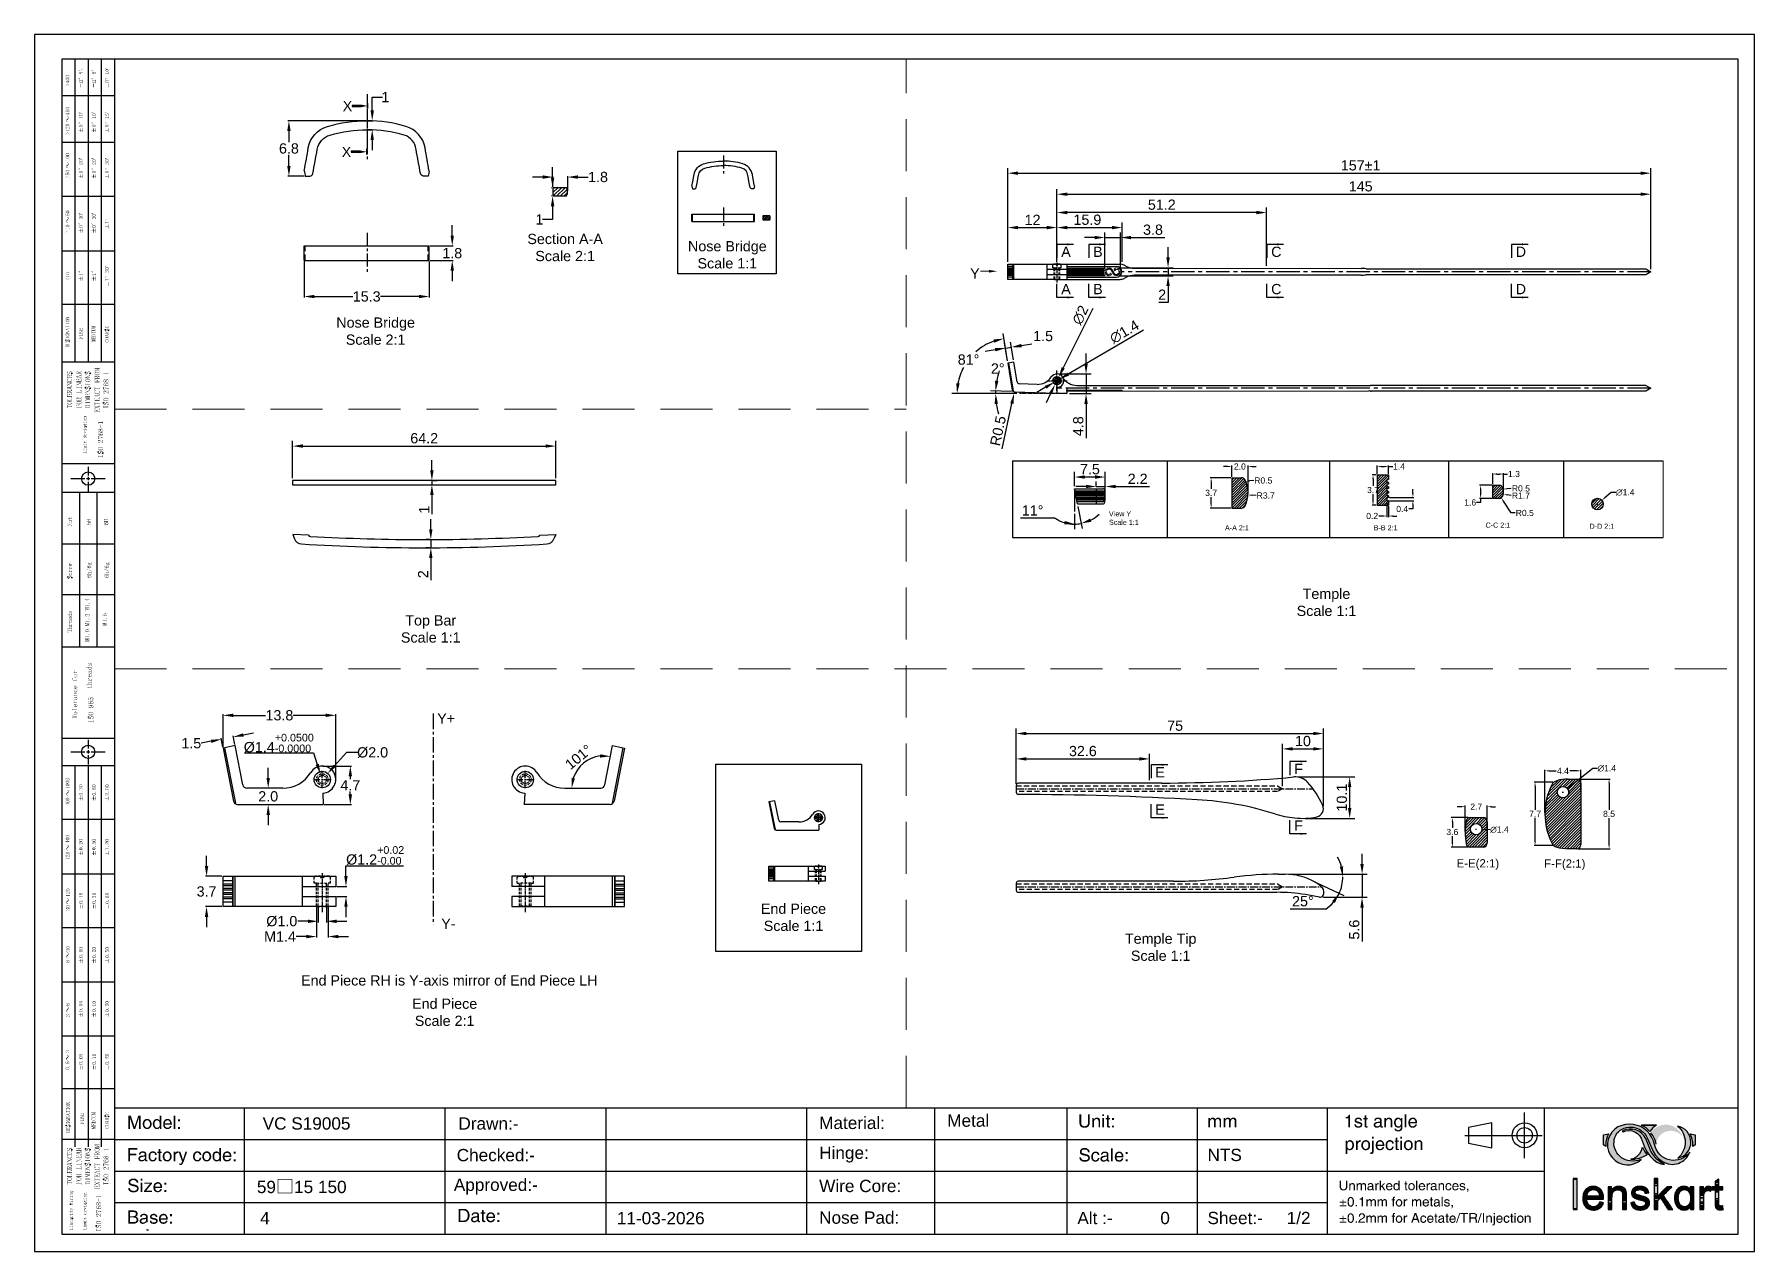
# Model space of a CAD drawing. Header units: millimetres. Extents: x 1448 to 2566, y 1057 to 1416.
# Drawn here: x 2146.1 to 2566.1, y 1118.6 to 1415.6 of the extents above; entities that cross this region are included whole.
import ezdxf
from ezdxf.enums import TextEntityAlignment as Align

# ---------------------------------------------------------------- set-up
doc = ezdxf.new("R2010")
doc.units = ezdxf.units.MM
for name, pattern in [('CENTER', [50.8, 31.75, -6.35, 6.35, -6.35]), ('CENTER2', [28.575, 19.05, -3.175, 3.175, -3.175]), ('HIDDEN', [9.525, 6.35, -3.175]), ('HIDDEN2', [0.1875, 0.125, -0.0625]), ('PHANTOM2', [1.25, 0.625, -0.125, 0.125, -0.125, 0.125, -0.125])]:
    doc.linetypes.add(name, pattern=pattern)
for name, color, linetype in [('Center Line', 2, 'CENTER2'), ('Dimension', 3, 'Continuous'), ('Hidden Line', 1, 'HIDDEN2'), ('Section Line', 6, 'PHANTOM2'), ('Text', 4, 'Continuous')]:
    doc.layers.add(name, color=color, linetype=linetype)
for name, color, linetype, lineweight in [('odj', 4, 'Continuous', 35), ('Section', 4, 'Continuous', 25), ('填充', 6, 'Continuous', 9), ('标注', 4, 'Continuous', 5), ('绘图层', 7, 'Continuous', 15)]:
    doc.layers.add(name, color=color, linetype=linetype, lineweight=lineweight)
doc.styles.get("Standard").update_dxf_attribs({"font": 'arial.ttf'})
doc.styles.add('宋体', font='SimSun.ttf')
doc.styles.add('样式 1', font='romant.shx')
doc.dimstyles.new('ISO-25', dxfattribs={"dimtxt": 2.5, "dimasz": 2.5, "dimexe": 1.25, "dimexo": 0.625, "dimtad": 1, "dimtxsty": 'Standard', "dimcen": 2.5, "dimadec": 0, "dimazin": 0, "dimtfac": 1, "dimtmove": 0, "dimatfit": 3, "dimfxl": 1, "dimarcsym": 0})
doc.dimstyles.new('ISO-25$0', dxfattribs={"dimtxt": 2.5, "dimasz": 2.5, "dimexe": 0.5, "dimexo": 1, "dimgap": 1, "dimtad": 0, "dimtih": 1, "dimtoh": 1, "dimdec": 1, "dimzin": 10, "dimdsep": 46, "dimlunit": 6, "dimtxsty": '样式 1', "dimcen": 0, "dimclrd": 256, "dimclre": 256, "dimclrt": 7, "dimazin": 0, "dimtfac": 1, "dimtdec": 1, "dimtofl": 0, "dimtmove": 0, "dimatfit": 0, "dimfxl": 1, "dimtolj": 1, "dimtzin": 10, "dimarcsym": 0})
doc.dimstyles.new('ISO-25$2', dxfattribs={"dimscale": 0, "dimtxt": 1.8, "dimasz": 1.5, "dimexe": 1, "dimexo": 1, "dimgap": 1, "dimtad": 0, "dimtih": 1, "dimtoh": 1, "dimrnd": 0.0005, "dimzin": 1, "dimdsep": 46, "dimtxsty": 'Standard', "dimcen": 0, "dimclrd": 256, "dimclre": 256, "dimclrt": 256, "dimadec": 0, "dimazin": 0, "dimtfac": 1, "dimtofl": 0, "dimtmove": 0, "dimatfit": 3, "dimfxl": 1, "dimtolj": 1, "dimtzin": 0, "dimlwe": 9, "dimarcsym": 0})
doc.dimstyles.get("Standard").update_dxf_attribs({"dimtxt": 0.18, "dimasz": 0.18, "dimexe": 0.18, "dimexo": 0.0625, "dimgap": 0.09, "dimtad": 0, "dimtih": 1, "dimtoh": 1, "dimdec": 4, "dimzin": 0, "dimdsep": 46, "dimtxsty": 'Standard', "dimcen": 0.09, "dimadec": 0, "dimazin": 0, "dimtfac": 1, "dimtdec": 4, "dimtofl": 0, "dimtmove": 0, "dimatfit": 3, "dimfxl": 1, "dimtolj": 1, "dimtzin": 0, "dimarcsym": 0})
doc.dimstyles.new('Standard$0', dxfattribs={"dimtxt": 2.3, "dimasz": 2, "dimexe": 1, "dimexo": 1, "dimgap": 1, "dimtad": 0, "dimtih": 1, "dimtoh": 1, "dimdec": 1, "dimzin": 0, "dimdsep": 46, "dimtxsty": 'Standard', "dimcen": 0, "dimclrd": 4, "dimclre": 4, "dimclrt": 4, "dimadec": 1, "dimazin": 0, "dimtfac": 1, "dimtdec": 1, "dimtofl": 0, "dimtmove": 0, "dimatfit": 0, "dimfxl": 1, "dimtolj": 1, "dimtzin": 0, "dimarcsym": 0})
doc.dimstyles.new('STANDARD$4', dxfattribs={"dimtxt": 2, "dimasz": 1.5, "dimexe": 0.5, "dimexo": 0.5, "dimgap": 0.5, "dimtad": 1, "dimtoh": 1, "dimdsep": 46, "dimtxsty": 'Standard', "dimcen": 0, "dimadec": 0, "dimazin": 0, "dimtfac": 1, "dimtofl": 0, "dimtmove": 0, "dimatfit": 3, "dimfxl": 1, "dimtolj": 1, "dimtzin": 0, "dimarcsym": 0})
doc.dimstyles.new('副本 ISO-25', dxfattribs={"dimtxt": 1.5, "dimasz": 1.5, "dimexe": 0.4, "dimexo": 0, "dimgap": 0.4, "dimtad": 1, "dimdsep": 46, "dimtxsty": 'Standard', "dimcen": 2, "dimadec": 0, "dimazin": 0, "dimtfac": 1, "dimtmove": 0, "dimatfit": 3, "dimfxl": 1, "dimarcsym": 0})
pattern_1 = [(45, (-8272.3173, 454.62892), (-0.309359217, 0.309359217), [])]

msp = doc.modelspace()

# ---------------------------------------------------------------- texts
for s, insert, char_height, width, attachment_point in [('A', (2396.83277, 1363.77254), 2.5, 1.4244815, 1), ('B', (2404.62504, 1363.77254), 2.5, 1.4244815, 1), ('C', (2448.08821, 1363.77254), 2.5, 1.4244815, 1), ('D', (2507.79591, 1363.77254), 2.5, 1.4244815, 1), ('A', (2396.83277, 1354.67107), 2.5, 1.4244815, 1), ('B', (2404.62504, 1354.67107), 2.5, 1.4244815, 1), ('C', (2448.08821, 1354.67107), 2.5, 1.4244815, 1), ('D', (2507.79591, 1354.67107), 2.5, 1.4244815, 1), ('View Y\\PScale 1:1', (2408.48395, 1299.22049), 1.25, 8.4980904, 1), ('A-A 2:1', (2436.8124, 1295.79446), 1.25, 6.2736983, 1), ('B-B 2:1', (2473.13448, 1295.79446), 1.25, 6.2736983, 1), ('C-C 2:1', (2500.43391, 1296.44212), 1.25, 6.2736983, 1), ('D-D 2:1', (2525.82741, 1296.17228), 1.25, 6.2736983, 1), ('VC S19005', (2212.57904, 1149.79912), 2.999657, 34.3482701, 5), ('Drawn:-', (2256.98929, 1149.79912), 2.999657, 34.3482701, 5), ('\\pxql;Material:', (2354.9095, 1149.94305), 2.9996568, 34.3482701, 5), ('\\pxql;Metal ', (2386.1861, 1150.49792), 2.9996568, 34.3482701, 5), ('Checked:-', (2258.78598, 1142.08152), 2.999657, 34.3482701, 5), ('\\pxql;Hinge:', (2354.9095, 1142.22545), 2.9996568, 34.3482701, 5), ('\\pxql;NTS', (2449.72636, 1142.12582), 2.999657, 34.3482701, 5), ('\\pxql;59{\\fSimSun|b0|i0|c134|p2;\\H1.08333x;□}15 150', (2217.61744, 1134.40905), 2.9996568, 34.3482701, 5), ('Approved:-', (2258.78598, 1134.40905), 2.999657, 34.3482701, 5), ('\\pxql; Wire Core:', (2353.74217, 1134.55298), 2.9996568, 34.3482701, 5), ('4', (2202.42098, 1126.73658), 2.99966, 34.3482701, 5), ('11-03-2026', (2299.05401, 1126.69145), 2.999657, 34.3482701, 5), ('\\pxql;Nose Pad:', (2354.9095, 1126.83538), 2.9996568, 34.3482701, 5), ('\\pxql;Alt :-          0', (2417.95331, 1126.73575), 2.9996568, 34.3482701, 5), ('\\pxql;Sheet:-     1/2', (2449.72636, 1126.73575), 2.9996568, 34.3482701, 5)]:
    msp.add_mtext(s, dxfattribs=dict(insert=insert, char_height=char_height, width=width, attachment_point=attachment_point))
at = {"insert": (2374.58756, 1358.47922), "char_height": 2.5, "attachment_point": 1}
msp.add_mtext_dynamic_manual_height_columns('Y', width=2.4295858, gutter_width=12.5, heights=[0], dxfattribs=at)
at = {"layer": 'odj', "char_height": 2.5, "attachment_point": 5}
for insert in [(2222.56604, 1398.07151), (2222.3196, 1386.87738)]:
    msp.add_mtext_dynamic_manual_height_columns('X', width=17.5973544, gutter_width=12.5, heights=[0], dxfattribs=dict(at, insert=insert))
at = {"layer": 'Text'}
for s, p in [('Y+', (2246.66239, 1248.64817)), ('Y-', (2247.20867, 1198.55944))]:
    msp.add_text(s, height=2.5, dxfattribs=at).set_placement(p, align=Align.MIDDLE_CENTER)
at = {"layer": 'Text', "linetype": 'ByBlock', "lineweight": 9, "char_height": 2, "width": 19.8141978, "attachment_point": 5, "style": '宋体'}
for s, insert in [('{\\f@Arial Unicode MS|b0|i0|c0|p34;E-E(2:1)}', (2498.56535, 1213.00194)), ('{\\f@Arial Unicode MS|b0|i0|c0|p34;F-F(2:1)}', (2519.77614, 1212.95758))]:
    msp.add_mtext(s, dxfattribs=dict(at, insert=insert))
at = {"layer": 'Text', "char_height": 2.5, "width": 108.5908911, "attachment_point": 5}
for s, insert in [('\\pxqc;End Piece\\PScale 1:1', (2331.47292, 1200.11722)), ('End Piece RH is Y-axis mirror of End Piece LH', (2247.42153, 1184.71248)), ('\\pxqc;{\\fArial|b0|i0|c0|p34;End Piece\\PScale 2:1}', (2246.29257, 1176.9446))]:
    msp.add_mtext(s, dxfattribs=dict(at, insert=insert))
at = {"layer": '标注', "color": 6, "lineweight": 13, "ltscale": 5, "char_height": 2.5, "width": 1.4244815, "attachment_point": 1}
for s, insert in [('E', (2419.80413, 1236.77928)), ('F', (2453.72294, 1237.58353)), ('E', (2419.80413, 1227.67781)), ('F', (2453.72294, 1223.77985))]:
    msp.add_mtext(s, dxfattribs=dict(at, insert=insert))
at = {"layer": '绘图层', "color": 4, "linetype": 'ByBlock', "lineweight": 9, "char_height": 2.5, "width": 31.5629841, "attachment_point": 5, "style": '宋体'}
for s, insert in [('{\\fArial|b0|i0|c0|p34;Section A-A\\PScale 2:1}', (2275.70873, 1363.55494)), ('{\\fArial|b0|i0|c0|p34;Nose Bridge\\PScale 1:1}', (2315.31543, 1361.78185)), ('{\\fArial|b0|i0|c0|p34;Nose Bridge\\PScale 2:1}', (2229.44219, 1343.15069)), ('{\\fArial|b0|i0|c0|p34;Temple\\PScale 1:1}', (2461.60003, 1276.97266)), ('{\\fArial|b0|i0|c0|p34;Top Bar\\PScale 1:1}', (2242.90026, 1270.47909)), ('{\\fArial|b0|i0|c0|p34;Temple Tip\\PScale 1:1}', (2421.11811, 1192.82094))]:
    msp.add_mtext(s, dxfattribs=dict(at, insert=insert))

# ---------------------------------------------------------------- blocks, each defined once
blk = doc.blocks.new('fr')
for points in [[(1488.16, -437.24), (1488.16, -444.82), (1489.15, -444.82), (1489.15, -437.24)], [(1498.94, -439.18), (1498.94, -439.23), (1498.72, -439.23), (1498.67, -439.27), (1498.58, -439.27), (1498.54, -439.32), (1498.45, -439.32), (1498.4, -439.36), (1498.31, -439.41), (1498.27, -439.41), (1498.22, -439.45), (1498.18, -439.45), (1498.09, -439.54), (1498.04, -439.54), (1497.95, -439.59), (1497.95, -439.63), (1497.9, -439.63), (1497.86, -439.68), (1497.86, -439.72), (1497.81, -439.72), (1497.81, -439.77), (1497.77, -439.77), (1497.77, -439.81), (1497.72, -439.86), (1497.68, -439.86), (1497.68, -439.9), (1497.63, -439.9), (1497.63, -439.95), (1497.59, -439.95), (1497.59, -439.99), (1497.54, -440.04), (1497.54, -440.08), (1497.5, -440.08), (1497.5, -439.32), (1496.69, -439.32), (1496.69, -444.82), (1497.59, -444.82), (1497.59, -441.8), (1497.63, -441.8), (1497.63, -441.26), (1497.68, -441.21), (1497.68, -441.03), (1497.72, -441.03), (1497.72, -440.85), (1497.81, -440.67), (1497.86, -440.62), (1497.86, -440.58), (1497.95, -440.49), (1497.95, -440.44), (1497.99, -440.44), (1498.04, -440.4), (1498.04, -440.35), (1498.09, -440.35), (1498.22, -440.22), (1498.27, -440.22), (1498.31, -440.17), (1498.4, -440.17), (1498.49, -440.08), (1498.58, -440.08), (1498.63, -440.04), (1498.76, -440.04), (1498.81, -439.99), (1499.35, -439.99), (1499.39, -440.04), (1499.53, -440.04), (1499.53, -440.08), (1499.62, -440.08), (1499.66, -440.13), (1499.71, -440.13), (1499.71, -440.17), (1499.8, -440.17), (1499.8, -440.22), (1499.85, -440.22), (1499.89, -440.26), (1499.89, -440.31), (1499.94, -440.31), (1499.98, -440.35), (1499.98, -440.4), (1500.07, -440.49), (1500.07, -440.53), (1500.12, -440.58), (1500.12, -440.67), (1500.21, -440.85), (1500.21, -444.82), (1501.15, -444.82), (1501.15, -440.76), (1501.11, -440.67), (1501.11, -440.49), (1501.06, -440.44), (1501.06, -440.31), (1501.02, -440.26), (1501.02, -440.17), (1500.97, -440.17), (1500.97, -440.04), (1500.93, -440.04), (1500.93, -439.99), (1500.88, -439.95), (1500.88, -439.9), (1500.84, -439.9), (1500.84, -439.86), (1500.79, -439.81), (1500.79, -439.77), (1500.75, -439.77), (1500.75, -439.72), (1500.7, -439.72), (1500.7, -439.68), (1500.66, -439.63), (1500.61, -439.63), (1500.61, -439.59), (1500.52, -439.54), (1500.48, -439.54), (1500.39, -439.45), (1500.34, -439.45), (1500.3, -439.41), (1500.25, -439.41), (1500.16, -439.36), (1500.12, -439.36), (1500.12, -439.32), (1500.03, -439.32), (1499.98, -439.27), (1499.85, -439.27), (1499.85, -439.23), (1499.57, -439.23), (1499.53, -439.18)], [(1504.04, -439.18), (1504, -439.23), (1503.77, -439.23), (1503.59, -439.32), (1503.46, -439.32), (1503.41, -439.36), (1503.37, -439.36), (1503.09, -439.5), (1503.05, -439.54), (1503, -439.54), (1502.82, -439.72), (1502.78, -439.72), (1502.78, -439.77), (1502.64, -439.9), (1502.64, -439.95), (1502.6, -439.95), (1502.6, -440.04), (1502.55, -440.04), (1502.55, -440.13), (1502.51, -440.13), (1502.51, -440.22), (1502.46, -440.22), (1502.46, -440.35), (1502.42, -440.35), (1502.42, -440.53), (1502.37, -440.53), (1502.37, -441.08), (1502.42, -441.12), (1502.42, -441.26), (1502.46, -441.26), (1502.46, -441.35), (1502.51, -441.35), (1502.51, -441.44), (1502.55, -441.44), (1502.55, -441.48), (1502.6, -441.53), (1502.6, -441.57), (1502.64, -441.57), (1502.64, -441.62), (1502.69, -441.62), (1502.69, -441.66), (1502.73, -441.66), (1502.73, -441.71), (1502.78, -441.71), (1502.78, -441.75), (1502.82, -441.75), (1502.82, -441.8), (1502.87, -441.8), (1502.87, -441.84), (1502.91, -441.84), (1502.91, -441.89), (1502.96, -441.89), (1503, -441.93), (1503.05, -441.93), (1503.05, -441.98), (1503.14, -441.98), (1503.14, -442.02), (1503.23, -442.02), (1503.32, -442.11), (1503.41, -442.11), (1503.41, -442.16), (1503.5, -442.16), (1503.55, -442.2), (1503.64, -442.2), (1503.68, -442.25), (1503.82, -442.25), (1503.86, -442.29), (1503.95, -442.29), (1504, -442.34), (1504.18, -442.34), (1504.18, -442.38), (1504.36, -442.38), (1504.36, -442.43), (1504.45, -442.43), (1504.54, -442.48), (1504.63, -442.48), (1504.67, -442.52), (1504.76, -442.52), (1504.85, -442.57), (1504.95, -442.57), (1505.04, -442.61), (1505.26, -442.66), (1505.31, -442.7), (1505.4, -442.7), (1505.4, -442.75), (1505.49, -442.75), (1505.53, -442.79), (1505.58, -442.79), (1505.58, -442.84), (1505.62, -442.84), (1505.71, -442.93), (1505.71, -442.97), (1505.76, -443.02), (1505.76, -443.06), (1505.8, -443.06), (1505.8, -443.29), (1505.85, -443.29), (1505.8, -443.33), (1505.8, -443.51), (1505.76, -443.51), (1505.76, -443.6), (1505.71, -443.65), (1505.71, -443.69), (1505.67, -443.69), (1505.67, -443.78), (1505.62, -443.78), (1505.58, -443.83), (1505.58, -443.87), (1505.53, -443.87), (1505.53, -443.92), (1505.49, -443.92), (1505.44, -443.96), (1505.4, -443.96), (1505.35, -444.01), (1505.31, -444.01), (1505.31, -444.05), (1505.22, -444.05), (1505.17, -444.1), (1504.99, -444.1), (1504.95, -444.15), (1504.13, -444.15), (1504.09, -444.1), (1503.95, -444.1), (1503.95, -444.05), (1503.82, -444.05), (1503.82, -444.01), (1503.77, -444.01), (1503.73, -443.96), (1503.68, -443.96), (1503.64, -443.92), (1503.59, -443.92), (1503.59, -443.87), (1503.55, -443.87), (1503.5, -443.83), (1503.5, -443.78), (1503.46, -443.78), (1503.46, -443.74), (1503.41, -443.74), (1503.41, -443.69), (1503.37, -443.69), (1503.37, -443.65), (1503.32, -443.6), (1503.32, -443.56), (1503.28, -443.51), (1503.28, -443.42), (1503.23, -443.42), (1503.23, -443.33), (1503.19, -443.33), (1503.19, -443.2), (1503.14, -443.15), (1503.14, -443.02), (1502.96, -443.02), (1502.91, -443.06), (1502.73, -443.06), (1502.69, -443.11), (1502.46, -443.11), (1502.37, -443.15), (1502.19, -443.15), (1502.19, -443.2), (1502.24, -443.2), (1502.24, -443.38), (1502.28, -443.38), (1502.28, -443.51), (1502.33, -443.56), (1502.33, -443.65), (1502.37, -443.69), (1502.37, -443.78), (1502.42, -443.78), (1502.42, -443.87), (1502.46, -443.87), (1502.46, -443.92), (1502.51, -443.96), (1502.51, -444.05), (1502.55, -444.05), (1502.55, -444.1), (1502.6, -444.1), (1502.6, -444.15), (1502.64, -444.15), (1502.64, -444.24), (1502.69, -444.24), (1502.78, -444.33), (1502.78, -444.37), (1502.82, -444.37), (1502.87, -444.42), (1502.87, -444.46), (1502.91, -444.46), (1502.91, -444.51), (1502.96, -444.51), (1503, -444.55), (1503.05, -444.55), (1503.09, -444.6), (1503.19, -444.64), (1503.23, -444.69), (1503.28, -444.69), (1503.41, -444.73), (1503.46, -444.78), (1504, -444.91), (1504.22, -444.91), (1504.4, -444.96), (1504.63, -444.96), (1504.81, -444.91), (1505.04, -444.91), (1505.4, -444.82), (1505.44, -444.82), (1505.58, -444.78), (1505.62, -444.73), (1505.76, -444.69), (1505.8, -444.69), (1505.89, -444.64), (1505.94, -444.6), (1506.03, -444.55), (1506.07, -444.51), (1506.12, -444.51), (1506.12, -444.46), (1506.16, -444.46), (1506.21, -444.42), (1506.21, -444.37), (1506.25, -444.37), (1506.39, -444.24), (1506.39, -444.19), (1506.43, -444.19), (1506.43, -444.15), (1506.48, -444.15), (1506.48, -444.1), (1506.52, -444.1), (1506.52, -444.01), (1506.57, -444.01), (1506.57, -443.96), (1506.62, -443.92), (1506.62, -443.87), (1506.66, -443.87), (1506.66, -443.74), (1506.71, -443.74), (1506.71, -443.6), (1506.75, -443.6), (1506.75, -443.33), (1506.8, -443.29), (1506.8, -443.06), (1506.75, -443.06), (1506.75, -442.79), (1506.71, -442.79), (1506.71, -442.66), (1506.66, -442.61), (1506.66, -442.57), (1506.62, -442.52), (1506.62, -442.48), (1506.57, -442.43), (1506.57, -442.38), (1506.52, -442.38), (1506.52, -442.34), (1506.48, -442.34), (1506.48, -442.25), (1506.43, -442.25), (1506.39, -442.2), (1506.34, -442.2), (1506.34, -442.16), (1506.3, -442.16), (1506.3, -442.11), (1506.25, -442.11), (1506.21, -442.02), (1506.12, -442.02), (1506.12, -441.98), (1506.07, -441.98), (1506.03, -441.93), (1505.98, -441.93), (1505.94, -441.89), (1505.89, -441.89), (1505.85, -441.84), (1505.76, -441.84), (1505.71, -441.8), (1505.62, -441.8), (1505.58, -441.75), (1505.49, -441.75), (1505.44, -441.71), (1505.31, -441.71), (1505.31, -441.66), (1505.17, -441.66), (1505.13, -441.62), (1504.99, -441.62), (1504.95, -441.57), (1504.85, -441.57), (1504.85, -441.53), (1504.72, -441.53), (1504.67, -441.48), (1504.49, -441.48), (1504.49, -441.44), (1504.36, -441.44), (1504.31, -441.39), (1504.22, -441.39), (1504.22, -441.35), (1504.04, -441.35), (1504.04, -441.3), (1503.86, -441.3), (1503.77, -441.26), (1503.73, -441.26), (1503.73, -441.21), (1503.64, -441.21), (1503.55, -441.12), (1503.5, -441.12), (1503.46, -441.08), (1503.46, -441.03), (1503.41, -441.03), (1503.37, -440.94), (1503.32, -440.9), (1503.32, -440.81), (1503.28, -440.81), (1503.28, -440.49), (1503.32, -440.44), (1503.32, -440.4), (1503.37, -440.35), (1503.37, -440.31), (1503.41, -440.31), (1503.46, -440.26), (1503.46, -440.22), (1503.5, -440.22), (1503.59, -440.13), (1503.64, -440.13), (1503.64, -440.08), (1503.73, -440.08), (1503.73, -440.04), (1503.86, -440.04), (1503.91, -439.99), (1504.13, -439.99), (1504.18, -439.95), (1504.72, -439.95), (1504.76, -439.99), (1504.95, -439.99), (1504.99, -440.04), (1505.08, -440.04), (1505.08, -440.08), (1505.17, -440.08), (1505.17, -440.13), (1505.22, -440.13), (1505.26, -440.17), (1505.31, -440.17), (1505.31, -440.22), (1505.35, -440.22), (1505.44, -440.31), (1505.44, -440.35), (1505.49, -440.35), (1505.49, -440.4), (1505.53, -440.44), (1505.53, -440.49), (1505.58, -440.53), (1505.58, -440.58), (1505.62, -440.62), (1505.62, -440.81), (1505.67, -440.81), (1505.67, -440.85), (1505.85, -440.85), (1505.85, -440.81), (1506.16, -440.81), (1506.21, -440.76), (1506.52, -440.76), (1506.52, -440.72), (1506.57, -440.72), (1506.57, -440.62), (1506.52, -440.62), (1506.52, -440.44), (1506.48, -440.4), (1506.48, -440.26), (1506.43, -440.26), (1506.43, -440.17), (1506.39, -440.13), (1506.39, -440.04), (1506.34, -440.04), (1506.34, -439.99), (1506.3, -439.99), (1506.3, -439.9), (1506.25, -439.9), (1506.25, -439.86), (1506.07, -439.68), (1505.98, -439.63), (1505.89, -439.54), (1505.8, -439.5), (1505.76, -439.45), (1505.71, -439.45), (1505.53, -439.36), (1505.44, -439.36), (1505.4, -439.32), (1505.31, -439.32), (1505.17, -439.27), (1505.08, -439.23), (1504.81, -439.23), (1504.76, -439.18)], [(1520.97, -439.18), (1520.92, -439.23), (1520.79, -439.23), (1520.74, -439.27), (1520.65, -439.27), (1520.65, -439.32), (1520.61, -439.32), (1520.56, -439.36), (1520.52, -439.36), (1520.52, -439.41), (1520.47, -439.41), (1520.24, -439.63), (1520.24, -439.68), (1520.2, -439.68), (1520.2, -439.72), (1520.11, -439.81), (1520.11, -439.86), (1520.06, -439.86), (1520.06, -439.9), (1520.02, -439.95), (1520.02, -439.99), (1519.97, -440.04), (1519.97, -440.08), (1519.93, -440.13), (1519.93, -439.32), (1519.07, -439.32), (1519.07, -444.82), (1520.02, -444.82), (1520.02, -441.57), (1520.06, -441.48), (1520.06, -441.17), (1520.2, -440.76), (1520.29, -440.62), (1520.34, -440.53), (1520.34, -440.49), (1520.43, -440.44), (1520.47, -440.4), (1520.52, -440.35), (1520.52, -440.31), (1520.56, -440.31), (1520.61, -440.26), (1520.65, -440.26), (1520.65, -440.22), (1520.74, -440.22), (1520.79, -440.17), (1521.01, -440.17), (1521.06, -440.13), (1521.19, -440.13), (1521.19, -440.17), (1521.42, -440.17), (1521.46, -440.22), (1521.51, -440.22), (1521.51, -440.26), (1521.6, -440.26), (1521.64, -440.31), (1521.69, -440.31), (1521.73, -440.35), (1521.78, -440.31), (1521.78, -440.22), (1521.82, -440.22), (1521.82, -440.13), (1521.87, -440.08), (1521.87, -439.99), (1521.91, -439.95), (1521.91, -439.86), (1521.96, -439.86), (1521.96, -439.77), (1522.01, -439.72), (1522.01, -439.63), (1522.05, -439.59), (1522.05, -439.45), (1521.96, -439.45), (1521.96, -439.41), (1521.91, -439.41), (1521.87, -439.36), (1521.82, -439.36), (1521.78, -439.32), (1521.69, -439.32), (1521.69, -439.27), (1521.6, -439.27), (1521.51, -439.23), (1521.33, -439.23), (1521.33, -439.18)], [(1523.72, -437.38), (1523.68, -437.42), (1523.63, -437.42), (1523.63, -437.47), (1523.58, -437.47), (1523.49, -437.51), (1523.45, -437.56), (1523.36, -437.6), (1523.31, -437.6), (1523.22, -437.69), (1523.18, -437.69), (1523.04, -437.83), (1522.95, -437.83), (1522.91, -437.87), (1522.86, -437.87), (1522.86, -437.92), (1522.82, -437.92), (1522.82, -439.32), (1522.1, -439.32), (1522.1, -440.04), (1522.82, -440.04), (1522.82, -444.01), (1522.86, -444.01), (1522.86, -444.19), (1522.91, -444.24), (1522.91, -444.33), (1522.95, -444.37), (1522.95, -444.42), (1523.04, -444.51), (1523.04, -444.55), (1523.09, -444.55), (1523.22, -444.69), (1523.4, -444.78), (1523.49, -444.78), (1523.54, -444.82), (1523.63, -444.82), (1523.68, -444.87), (1524.53, -444.87), (1524.58, -444.82), (1524.71, -444.82), (1524.76, -444.78), (1524.8, -444.78), (1524.76, -444.73), (1524.76, -444.51), (1524.71, -444.46), (1524.71, -444.24), (1524.67, -444.19), (1524.67, -443.96), (1524.58, -443.96), (1524.53, -444.01), (1524.08, -444.01), (1524.08, -443.96), (1523.95, -443.96), (1523.9, -443.92), (1523.9, -443.87), (1523.86, -443.87), (1523.86, -443.83), (1523.81, -443.83), (1523.81, -443.78), (1523.77, -443.78), (1523.77, -443.69), (1523.72, -443.69), (1523.72, -440.04), (1524.67, -440.04), (1524.67, -439.32), (1523.72, -439.32)]]:
    blk.add_hatch(color=256).paths.add_polyline_path(points)
h = blk.add_hatch(color=256)
h.paths.add_polyline_path([(1495.51, -441.57), (1495.51, -441.26), (1495.47, -441.26), (1495.47, -441.12), (1495.42, -441.03), (1495.42, -440.94), (1495.38, -440.9), (1495.38, -440.81), (1495.33, -440.76), (1495.33, -440.67), (1495.29, -440.62), (1495.24, -440.53), (1495.24, -440.44), (1495.2, -440.4), (1495.2, -440.35), (1495.15, -440.35), (1495.11, -440.26), (1495.11, -440.22), (1495.02, -440.13), (1495.02, -440.08), (1494.97, -440.08), (1494.97, -440.04), (1494.93, -440.04), (1494.93, -439.99), (1494.88, -439.99), (1494.88, -439.95), (1494.61, -439.68), (1494.56, -439.68), (1494.47, -439.59), (1494.43, -439.59), (1494.34, -439.5), (1494.29, -439.5), (1494.2, -439.45), (1494.16, -439.41), (1494.07, -439.36), (1493.98, -439.36), (1493.93, -439.32), (1493.84, -439.27), (1493.8, -439.27), (1493.66, -439.23), (1493.44, -439.23), (1493.3, -439.18), (1492.71, -439.18), (1492.62, -439.23), (1492.44, -439.23), (1492.31, -439.27), (1492.26, -439.27), (1492.13, -439.32), (1492.13, -439.36), (1491.99, -439.36), (1491.95, -439.41), (1491.86, -439.45), (1491.81, -439.5), (1491.72, -439.5), (1491.63, -439.59), (1491.5, -439.68), (1491.41, -439.77), (1491.36, -439.77), (1491.36, -439.81), (1491.32, -439.81), (1491.32, -439.86), (1491.27, -439.86), (1491.23, -439.9), (1491.23, -439.95), (1491.18, -439.95), (1491.18, -439.99), (1491.13, -439.99), (1491.13, -440.04), (1491.09, -440.04), (1491.09, -440.08), (1491.04, -440.13), (1491.04, -440.17), (1491, -440.17), (1491, -440.26), (1490.95, -440.26), (1490.91, -440.35), (1490.91, -440.4), (1490.86, -440.4), (1490.86, -440.44), (1490.82, -440.49), (1490.82, -440.53), (1490.77, -440.62), (1490.73, -440.67), (1490.73, -440.76), (1490.68, -440.76), (1490.68, -440.85), (1490.64, -440.9), (1490.64, -441.03), (1490.59, -441.03), (1490.59, -441.21), (1490.55, -441.26), (1490.55, -441.53), (1490.5, -441.57), (1490.5, -442.66), (1490.55, -442.79), (1490.55, -442.88), (1490.59, -442.97), (1490.59, -443.11), (1490.64, -443.15), (1490.64, -443.29), (1490.68, -443.29), (1490.68, -443.38), (1490.73, -443.42), (1490.77, -443.51), (1490.77, -443.6), (1490.82, -443.6), (1490.82, -443.69), (1490.86, -443.69), (1490.86, -443.78), (1490.91, -443.78), (1490.91, -443.83), (1491, -443.92), (1491, -443.96), (1491.04, -443.96), (1491.04, -444.01), (1491.09, -444.05), (1491.13, -444.05), (1491.13, -444.15), (1491.18, -444.15), (1491.18, -444.19), (1491.23, -444.19), (1491.23, -444.24), (1491.27, -444.24), (1491.32, -444.33), (1491.36, -444.37), (1491.45, -444.42), (1491.5, -444.46), (1491.59, -444.51), (1491.63, -444.55), (1491.72, -444.6), (1491.77, -444.6), (1491.86, -444.64), (1491.9, -444.69), (1491.99, -444.73), (1492.04, -444.73), (1492.31, -444.82), (1492.35, -444.82), (1492.62, -444.91), (1492.94, -444.91), (1492.99, -444.96), (1493.26, -444.96), (1493.3, -444.91), (1493.62, -444.91), (1493.71, -444.87), (1493.75, -444.87), (1494.02, -444.78), (1494.07, -444.78), (1494.16, -444.73), (1494.2, -444.73), (1494.29, -444.69), (1494.34, -444.64), (1494.43, -444.6), (1494.47, -444.6), (1494.56, -444.55), (1494.61, -444.51), (1494.7, -444.46), (1494.75, -444.42), (1494.84, -444.37), (1494.88, -444.33), (1494.93, -444.24), (1494.97, -444.24), (1494.97, -444.19), (1495.02, -444.19), (1495.02, -444.15), (1495.06, -444.15), (1495.06, -444.1), (1495.15, -444.01), (1495.15, -443.96), (1495.2, -443.96), (1495.2, -443.92), (1495.24, -443.87), (1495.24, -443.83), (1495.29, -443.83), (1495.29, -443.74), (1495.33, -443.69), (1495.42, -443.51), (1495.42, -443.42), (1495.47, -443.42), (1495.47, -443.29), (1495.51, -443.29), (1495.51, -443.15), (1495.38, -443.15), (1495.29, -443.11), (1495.06, -443.11), (1494.97, -443.06), (1494.66, -443.06), (1494.61, -443.02), (1494.56, -443.02), (1494.56, -443.11), (1494.52, -443.11), (1494.52, -443.2), (1494.47, -443.2), (1494.47, -443.29), (1494.43, -443.33), (1494.43, -443.38), (1494.38, -443.42), (1494.29, -443.6), (1494.25, -443.6), (1494.2, -443.69), (1494.16, -443.74), (1494.16, -443.78), (1494.11, -443.78), (1494.11, -443.83), (1494.07, -443.83), (1493.98, -443.92), (1493.93, -443.92), (1493.89, -443.96), (1493.84, -443.96), (1493.84, -444.01), (1493.8, -444.01), (1493.75, -444.05), (1493.66, -444.05), (1493.62, -444.1), (1493.53, -444.1), (1493.48, -444.15), (1492.71, -444.15), (1492.71, -444.1), (1492.58, -444.1), (1492.58, -444.05), (1492.44, -444.05), (1492.44, -444.01), (1492.35, -444.01), (1492.35, -443.96), (1492.31, -443.96), (1492.26, -443.92), (1492.22, -443.92), (1492.13, -443.83), (1492.08, -443.83), (1492.08, -443.78), (1492.04, -443.78), (1492.04, -443.74), (1491.99, -443.69), (1491.95, -443.69), (1491.86, -443.51), (1491.81, -443.51), (1491.77, -443.42), (1491.72, -443.38), (1491.72, -443.29), (1491.68, -443.29), (1491.68, -443.2), (1491.63, -443.2), (1491.63, -443.11), (1491.59, -443.11), (1491.59, -442.97), (1491.54, -442.88), (1491.54, -442.84), (1491.5, -442.79), (1491.5, -442.48), (1491.45, -442.48), (1491.45, -442.29), (1495.56, -442.29), (1495.56, -441.57)])
h.paths.add_polyline_path([(1494.56, -441.26), (1494.56, -441.53), (1491.5, -441.53), (1491.5, -441.35), (1491.54, -441.35), (1491.54, -441.12), (1491.59, -441.12), (1491.59, -441.03), (1491.63, -440.99), (1491.63, -440.9), (1491.68, -440.85), (1491.68, -440.81), (1491.72, -440.76), (1491.72, -440.72), (1491.77, -440.67), (1491.77, -440.62), (1491.81, -440.62), (1491.86, -440.53), (1491.9, -440.49), (1491.9, -440.44), (1491.99, -440.4), (1491.99, -440.35), (1492.04, -440.35), (1492.08, -440.26), (1492.13, -440.26), (1492.22, -440.17), (1492.26, -440.17), (1492.31, -440.13), (1492.35, -440.13), (1492.35, -440.08), (1492.44, -440.08), (1492.44, -440.04), (1492.53, -440.04), (1492.58, -439.99), (1492.71, -439.99), (1492.8, -439.95), (1493.35, -439.95), (1493.39, -439.99), (1493.53, -439.99), (1493.57, -440.04), (1493.66, -440.04), (1493.71, -440.08), (1493.75, -440.08), (1493.8, -440.13), (1493.84, -440.13), (1493.89, -440.17), (1493.98, -440.22), (1493.98, -440.26), (1494.02, -440.26), (1494.07, -440.35), (1494.11, -440.35), (1494.11, -440.4), (1494.16, -440.4), (1494.2, -440.44), (1494.2, -440.49), (1494.25, -440.53), (1494.29, -440.62), (1494.34, -440.62), (1494.34, -440.67), (1494.38, -440.72), (1494.38, -440.76), (1494.43, -440.81), (1494.43, -440.9), (1494.47, -440.94), (1494.47, -441.03), (1494.52, -441.12), (1494.52, -441.26)], flags=0)
h = blk.add_hatch(color=256)
h.paths.add_polyline_path([(1510.54, -441.98), (1510.54, -441.93), (1510.5, -441.93), (1510.5, -441.84), (1510.45, -441.84), (1510.41, -441.75), (1510.36, -441.71), (1510.36, -441.66), (1510.32, -441.66), (1510.32, -441.57), (1510.27, -441.57), (1510.27, -441.53), (1510.23, -441.48), (1510.23, -441.44), (1510.18, -441.44), (1510.18, -441.39), (1510.14, -441.35), (1510.14, -441.3), (1510.18, -441.3), (1510.63, -440.85), (1510.68, -440.85), (1510.68, -440.81), (1510.72, -440.81), (1510.72, -440.76), (1510.77, -440.76), (1510.81, -440.72), (1510.86, -440.62), (1510.9, -440.58), (1510.99, -440.53), (1510.99, -440.49), (1511.08, -440.44), (1511.08, -440.4), (1511.13, -440.35), (1511.17, -440.35), (1511.17, -440.31), (1511.22, -440.26), (1511.26, -440.26), (1511.26, -440.22), (1511.31, -440.22), (1511.35, -440.17), (1511.35, -440.13), (1511.4, -440.13), (1511.4, -440.08), (1511.44, -440.08), (1511.49, -440.04), (1511.49, -439.99), (1511.53, -439.99), (1511.53, -439.95), (1511.58, -439.95), (1511.58, -439.9), (1511.62, -439.9), (1511.94, -439.59), (1511.99, -439.54), (1512.03, -439.54), (1512.03, -439.5), (1512.08, -439.5), (1512.08, -439.45), (1512.12, -439.41), (1512.17, -439.41), (1512.17, -439.36), (1512.21, -439.36), (1512.21, -439.32), (1510.99, -439.32), (1510.99, -439.36), (1510.95, -439.41), (1510.9, -439.41), (1510.9, -439.45), (1510.86, -439.45), (1510.86, -439.5), (1510.81, -439.5), (1510.81, -439.54), (1510.72, -439.63), (1510.68, -439.63), (1510.68, -439.68), (1510.63, -439.68), (1510.63, -439.72), (1510.45, -439.9), (1510.41, -439.9), (1510.41, -439.95), (1510.36, -439.95), (1510.36, -439.99), (1510.14, -440.22), (1510.14, -440.26), (1510.09, -440.26), (1509.95, -440.4), (1509.95, -440.44), (1509.86, -440.49), (1509.86, -440.53), (1509.82, -440.53), (1509.73, -440.62), (1509.68, -440.72), (1509.59, -440.76), (1509.59, -440.81), (1509.55, -440.81), (1509.55, -440.85), (1509.5, -440.85), (1509.28, -441.08), (1509.28, -441.12), (1509.23, -441.12), (1509.23, -441.17), (1509.19, -441.17), (1509.19, -441.21), (1509.14, -441.21), (1509.1, -441.26), (1509.1, -441.3), (1509.05, -441.3), (1509.05, -441.35), (1509.01, -441.35), (1509.01, -441.39), (1508.96, -441.39), (1508.96, -441.44), (1508.92, -441.44), (1508.92, -441.48), (1508.87, -441.48), (1508.87, -441.53), (1508.83, -441.53), (1508.83, -437.24), (1507.88, -437.24), (1507.88, -444.82), (1508.83, -444.82), (1508.83, -442.61), (1508.87, -442.61), (1508.87, -442.57), (1508.96, -442.48), (1509.05, -442.43), (1509.05, -442.38), (1509.14, -442.29), (1509.28, -442.2), (1509.46, -442.02), (1509.5, -442.02), (1509.55, -442.07), (1509.55, -442.11), (1509.59, -442.16), (1509.59, -442.2), (1509.64, -442.2), (1509.64, -442.25), (1509.68, -442.29), (1509.68, -442.34), (1509.73, -442.34), (1509.73, -442.38), (1509.77, -442.43), (1509.82, -442.52), (1509.82, -442.57), (1509.86, -442.57), (1509.86, -442.61), (1509.91, -442.66), (1509.91, -442.7), (1510, -442.79), (1510.05, -442.88), (1510.09, -442.93), (1510.09, -442.97), (1510.18, -443.06), (1510.18, -443.11), (1510.27, -443.2), (1510.27, -443.24), (1510.32, -443.29), (1510.36, -443.33), (1510.36, -443.38), (1510.41, -443.38), (1510.41, -443.42), (1510.45, -443.51), (1510.5, -443.51), (1510.5, -443.56), (1510.54, -443.6), (1510.54, -443.65), (1510.59, -443.69), (1510.59, -443.74), (1510.63, -443.74), (1510.63, -443.78), (1510.68, -443.83), (1510.68, -443.87), (1510.72, -443.87), (1510.72, -443.92), (1510.77, -443.96), (1510.77, -444.01), (1510.81, -444.01), (1510.81, -444.1), (1510.86, -444.1), (1510.86, -444.15), (1510.9, -444.15), (1510.9, -444.24), (1510.95, -444.24), (1510.95, -444.28), (1510.99, -444.33), (1510.99, -444.37), (1511.04, -444.37), (1511.04, -444.42), (1511.08, -444.46), (1511.08, -444.51), (1511.13, -444.51), (1511.13, -444.6), (1511.17, -444.6), (1511.17, -444.64), (1511.22, -444.64), (1511.22, -444.73), (1511.26, -444.73), (1511.26, -444.78), (1511.31, -444.78), (1511.31, -444.82), (1512.44, -444.82), (1512.44, -444.78), (1512.39, -444.73), (1512.39, -444.69), (1512.35, -444.69), (1512.35, -444.64), (1512.3, -444.64), (1512.3, -444.6), (1512.26, -444.55), (1512.26, -444.51), (1512.21, -444.46), (1512.21, -444.42), (1512.17, -444.37), (1512.12, -444.37), (1512.12, -444.28), (1512.08, -444.28), (1512.08, -444.24), (1512.03, -444.19), (1512.03, -444.15), (1511.99, -444.15), (1511.99, -444.1), (1511.94, -444.05), (1511.94, -444.01), (1511.9, -444.01), (1511.9, -443.96), (1511.85, -443.92), (1511.85, -443.87), (1511.81, -443.87), (1511.81, -443.83), (1511.76, -443.78), (1511.76, -443.74), (1511.71, -443.74), (1511.71, -443.69), (1511.67, -443.65), (1511.67, -443.6), (1511.58, -443.51), (1511.53, -443.42), (1511.49, -443.42), (1511.49, -443.33), (1511.4, -443.24), (1511.4, -443.2), (1511.35, -443.15), (1511.31, -443.15), (1511.31, -443.06), (1511.17, -442.93), (1511.17, -442.88), (1511.13, -442.79), (1511.08, -442.79), (1511.08, -442.75), (1510.95, -442.61), (1510.95, -442.52), (1510.9, -442.52), (1510.86, -442.43), (1510.81, -442.38), (1510.81, -442.34), (1510.77, -442.34), (1510.77, -442.25), (1510.72, -442.2), (1510.68, -442.2), (1510.68, -442.11), (1510.59, -442.02), (1510.59, -441.98)])
h.paths.add_polyline_path([(1509.05, -441.71), (1508.96, -441.66), (1509.01, -441.66)], flags=0)
h.paths.add_polyline_path([(1509.41, -441.98), (1509.37, -441.93), (1509.41, -441.93)], flags=0)
h = blk.add_hatch(color=256)
h.paths.add_polyline_path([(1513.25, -443.65), (1513.25, -443.74), (1513.29, -443.74), (1513.29, -443.83), (1513.34, -443.83), (1513.34, -443.87), (1513.38, -443.92), (1513.38, -443.96), (1513.48, -444.05), (1513.48, -444.1), (1513.52, -444.1), (1513.52, -444.15), (1513.57, -444.15), (1513.57, -444.19), (1513.61, -444.19), (1513.61, -444.24), (1513.66, -444.24), (1513.66, -444.28), (1513.7, -444.28), (1513.7, -444.33), (1513.75, -444.37), (1513.79, -444.37), (1513.93, -444.51), (1513.97, -444.51), (1514.06, -444.6), (1514.11, -444.6), (1514.11, -444.64), (1514.2, -444.64), (1514.29, -444.73), (1514.38, -444.73), (1514.38, -444.78), (1514.51, -444.78), (1514.51, -444.82), (1514.6, -444.82), (1514.65, -444.87), (1514.78, -444.87), (1514.87, -444.91), (1515.19, -444.91), (1515.24, -444.96), (1515.33, -444.91), (1515.6, -444.91), (1515.69, -444.87), (1515.82, -444.87), (1515.87, -444.82), (1515.96, -444.82), (1515.96, -444.78), (1516.05, -444.78), (1516.09, -444.73), (1516.14, -444.73), (1516.18, -444.69), (1516.23, -444.69), (1516.23, -444.64), (1516.32, -444.64), (1516.32, -444.6), (1516.36, -444.6), (1516.41, -444.55), (1516.41, -444.51), (1516.45, -444.51), (1516.63, -444.33), (1516.63, -444.28), (1516.68, -444.28), (1516.68, -444.24), (1516.72, -444.24), (1516.72, -444.15), (1516.77, -444.15), (1516.77, -444.82), (1517.63, -444.82), (1517.63, -439.32), (1516.72, -439.32), (1516.72, -439.9), (1516.68, -439.9), (1516.68, -439.86), (1516.63, -439.86), (1516.63, -439.81), (1516.59, -439.81), (1516.59, -439.77), (1516.54, -439.72), (1516.5, -439.72), (1516.5, -439.68), (1516.45, -439.68), (1516.45, -439.63), (1516.41, -439.63), (1516.41, -439.59), (1516.36, -439.59), (1516.32, -439.54), (1516.27, -439.54), (1516.27, -439.5), (1516.23, -439.5), (1516.23, -439.45), (1516.18, -439.45), (1516.14, -439.41), (1516.09, -439.41), (1516.05, -439.36), (1515.96, -439.36), (1515.96, -439.32), (1515.87, -439.32), (1515.87, -439.27), (1515.73, -439.27), (1515.64, -439.23), (1515.51, -439.23), (1515.46, -439.18), (1514.87, -439.18), (1514.83, -439.23), (1514.69, -439.23), (1514.6, -439.27), (1514.47, -439.27), (1514.47, -439.32), (1514.33, -439.32), (1514.33, -439.36), (1514.29, -439.36), (1514.24, -439.41), (1514.15, -439.41), (1514.15, -439.45), (1514.06, -439.45), (1514.06, -439.5), (1514.02, -439.5), (1513.97, -439.54), (1513.93, -439.54), (1513.93, -439.59), (1513.88, -439.59), (1513.79, -439.68), (1513.75, -439.68), (1513.75, -439.72), (1513.7, -439.72), (1513.7, -439.77), (1513.57, -439.9), (1513.52, -439.9), (1513.52, -439.95), (1513.43, -440.04), (1513.43, -440.08), (1513.38, -440.13), (1513.38, -440.17), (1513.25, -440.31), (1513.25, -440.35), (1513.2, -440.4), (1513.2, -440.49), (1513.16, -440.49), (1513.16, -440.58), (1513.11, -440.62), (1513.11, -440.72), (1513.07, -440.76), (1513.07, -440.85), (1513.02, -440.85), (1513.02, -440.94), (1512.98, -440.99), (1512.98, -441.17), (1512.93, -441.21), (1512.93, -441.44), (1512.89, -441.44), (1512.89, -442.61), (1512.93, -442.66), (1512.93, -442.79), (1512.98, -442.88), (1512.98, -443.02), (1513.02, -443.06), (1513.02, -443.15), (1513.07, -443.2), (1513.07, -443.29), (1513.11, -443.33), (1513.11, -443.42), (1513.16, -443.51), (1513.2, -443.56), (1513.2, -443.65)])
h.paths.add_polyline_path([(1514.33, -443.74), (1514.33, -443.69), (1514.29, -443.65), (1514.29, -443.6), (1514.2, -443.51), (1514.15, -443.42), (1514.11, -443.38), (1514.11, -443.33), (1514.06, -443.29), (1514.06, -443.2), (1513.97, -443.11), (1513.97, -443.02), (1513.93, -442.97), (1513.93, -442.79), (1513.88, -442.79), (1513.88, -442.66), (1513.84, -442.61), (1513.84, -442.2), (1513.79, -442.16), (1513.79, -441.89), (1513.84, -441.89), (1513.84, -441.48), (1513.88, -441.44), (1513.88, -441.26), (1513.93, -441.21), (1513.93, -441.08), (1513.97, -441.03), (1513.97, -440.99), (1514.02, -440.94), (1514.02, -440.85), (1514.06, -440.85), (1514.06, -440.76), (1514.11, -440.76), (1514.11, -440.72), (1514.15, -440.62), (1514.15, -440.58), (1514.2, -440.53), (1514.24, -440.53), (1514.24, -440.49), (1514.29, -440.44), (1514.29, -440.4), (1514.33, -440.35), (1514.38, -440.35), (1514.38, -440.31), (1514.42, -440.26), (1514.47, -440.26), (1514.47, -440.22), (1514.51, -440.22), (1514.65, -440.08), (1514.69, -440.08), (1514.87, -439.99), (1514.96, -439.99), (1515.01, -439.95), (1515.55, -439.95), (1515.64, -439.99), (1515.73, -439.99), (1515.82, -440.04), (1515.87, -440.08), (1515.91, -440.08), (1515.96, -440.13), (1516, -440.13), (1516, -440.17), (1516.09, -440.22), (1516.14, -440.22), (1516.14, -440.26), (1516.23, -440.31), (1516.23, -440.35), (1516.27, -440.35), (1516.32, -440.4), (1516.32, -440.44), (1516.36, -440.49), (1516.36, -440.53), (1516.45, -440.62), (1516.5, -440.72), (1516.5, -440.76), (1516.54, -440.81), (1516.54, -440.85), (1516.59, -440.85), (1516.59, -440.94), (1516.63, -440.99), (1516.63, -441.03), (1516.68, -441.08), (1516.68, -441.21), (1516.72, -441.26), (1516.72, -441.44), (1516.77, -441.44), (1516.77, -441.71), (1516.81, -441.75), (1516.81, -442.43), (1516.77, -442.52), (1516.77, -442.75), (1516.72, -442.79), (1516.72, -442.93), (1516.68, -442.97), (1516.68, -443.11), (1516.63, -443.15), (1516.63, -443.2), (1516.59, -443.24), (1516.59, -443.29), (1516.54, -443.33), (1516.54, -443.42), (1516.5, -443.42), (1516.45, -443.51), (1516.45, -443.56), (1516.41, -443.6), (1516.41, -443.65), (1516.36, -443.65), (1516.36, -443.69), (1516.32, -443.69), (1516.32, -443.74), (1516.27, -443.74), (1516.27, -443.78), (1516.23, -443.83), (1516.18, -443.83), (1516.18, -443.87), (1516.14, -443.87), (1516.14, -443.92), (1516.09, -443.92), (1516, -444.01), (1515.91, -444.01), (1515.91, -444.05), (1515.82, -444.05), (1515.78, -444.1), (1515.64, -444.1), (1515.64, -444.15), (1514.96, -444.15), (1514.96, -444.1), (1514.83, -444.1), (1514.83, -444.05), (1514.74, -444.05), (1514.74, -444.01), (1514.65, -444.01), (1514.65, -443.96), (1514.6, -443.96), (1514.51, -443.87), (1514.47, -443.87), (1514.47, -443.83), (1514.42, -443.83), (1514.38, -443.78), (1514.38, -443.74)], flags=0)
for points in [[(1488.2, -437.24), (1488.16, -437.24)], [(1489.15, -437.24), (1488.16, -437.24)], [(1489.15, -437.24), (1488.16, -437.24)], [(1489.15, -437.24), (1488.16, -437.24)], [(1489.15, -437.24), (1488.16, -437.24)], [(1489.15, -437.24), (1488.16, -437.24)], [(1489.15, -437.24), (1488.16, -437.24)], [(1489.15, -437.24), (1488.16, -437.24)], [(1489.15, -437.24), (1488.16, -437.24)], [(1489.15, -437.24), (1488.16, -437.24)], [(1489.15, -437.24), (1488.16, -437.24)], [(1489.15, -437.24), (1488.16, -437.24)], [(1489.15, -437.24), (1488.16, -437.24)], [(1489.15, -437.24), (1488.16, -437.24)], [(1489.15, -437.24), (1488.16, -437.24)], [(1489.15, -444.82), (1489.15, -437.24), (1488.16, -437.24), (1488.16, -444.82)], [(1489.15, -437.28), (1488.16, -437.28)], [(1489.15, -437.28), (1488.16, -437.28)], [(1489.15, -437.38), (1488.16, -437.38)], [(1489.15, -437.38), (1488.16, -437.38)], [(1488.25, -437.24), (1488.2, -437.24)], [(1488.29, -437.24), (1488.25, -437.24)], [(1488.34, -437.24), (1488.29, -437.24)], [(1488.43, -437.24), (1488.34, -437.24)], [(1488.56, -437.24), (1488.43, -437.24)], [(1488.79, -437.24), (1488.56, -437.24)], [(1488.88, -437.24), (1488.79, -437.24)], [(1488.97, -437.24), (1488.88, -437.24)], [(1489.01, -437.24), (1488.97, -437.24)], [(1489.06, -437.24), (1489.01, -437.24)], [(1489.1, -437.24), (1489.06, -437.24)], [(1489.15, -437.24), (1489.1, -437.24)], [(1491.23, -439.95), (1491.18, -439.95), (1491.18, -439.99), (1491.13, -439.99), (1491.13, -440.04), (1491.09, -440.08), (1491.04, -440.17), (1490.91, -440.35), (1490.82, -440.53), (1490.77, -440.62), (1490.73, -440.72), (1490.68, -440.85), (1490.64, -440.94), (1490.59, -441.03), (1490.59, -441.17), (1490.55, -441.26), (1490.55, -441.53), (1490.5, -441.57), (1490.5, -441.62), (1490.82, -441.62), (1491.04, -441.57), (1491.23, -441.57), (1491.32, -441.53), (1491.5, -441.53), (1491.5, -441.39), (1491.54, -441.35), (1491.54, -441.17), (1491.59, -441.03), (1491.63, -440.9), (1491.72, -440.76), (1491.81, -440.62), (1491.9, -440.49), (1491.99, -440.35), (1492.13, -440.26), (1492.22, -440.17), (1492.31, -440.13), (1492.35, -440.08), (1492.44, -440.08), (1492.49, -440.04), (1492.58, -439.99), (1492.71, -439.99), (1492.8, -439.95), (1493.08, -439.95)], [(1491.63, -440.94), (1490.64, -440.94)], [(1491.63, -440.94), (1490.64, -440.94)], [(1490.73, -440.76), (1490.68, -440.76), (1491.72, -440.76)], [(1491.68, -440.85), (1490.68, -440.85)], [(1491.68, -440.85), (1490.68, -440.85)], [(1491.77, -440.67), (1490.73, -440.67)], [(1491.77, -440.67), (1490.73, -440.67)], [(1491.72, -440.76), (1490.73, -440.76)], [(1491.81, -440.62), (1490.77, -440.62)], [(1491.81, -440.62), (1490.77, -440.62)], [(1491.77, -440.62), (1490.77, -440.62)], [(1490.77, -440.62), (1491.81, -440.62), (1491.77, -440.62)], [(1491.86, -440.53), (1490.82, -440.53)], [(1491.86, -440.53), (1490.82, -440.53)], [(1491.86, -440.53), (1490.82, -440.53)], [(1491.86, -440.53), (1490.82, -440.53)], [(1490.91, -440.4), (1490.86, -440.4), (1491.99, -440.4)], [(1491.99, -440.35), (1490.91, -440.35)], [(1490.91, -440.35), (1492.04, -440.35), (1491.99, -440.35)], [(1491.99, -440.35), (1490.91, -440.35)], [(1491.99, -440.35), (1490.91, -440.35)], [(1491.99, -440.4), (1490.91, -440.4)], [(1491, -440.26), (1490.95, -440.26), (1492.13, -440.26)], [(1492.08, -440.26), (1490.95, -440.26)], [(1490.95, -440.26), (1492.13, -440.26), (1492.08, -440.26)], [(1491.04, -440.17), (1491, -440.17), (1492.22, -440.17)], [(1492.22, -440.17), (1491, -440.17)], [(1492.22, -440.17), (1491, -440.17)], [(1492.13, -440.26), (1491, -440.26)], [(1492.31, -440.13), (1491.04, -440.13)], [(1491.04, -440.13), (1492.35, -440.13), (1492.31, -440.13)], [(1492.31, -440.13), (1491.04, -440.13)], [(1492.31, -440.13), (1491.04, -440.13)], [(1491.04, -440.17), (1492.26, -440.17), (1492.22, -440.17)], [(1491.13, -440.04), (1491.09, -440.04), (1492.44, -440.04)], [(1492.4, -440.08), (1491.09, -440.08)], [(1491.09, -440.08), (1492.44, -440.08), (1492.4, -440.08)], [(1492.4, -440.08), (1491.09, -440.08)], [(1492.4, -440.08), (1491.09, -440.08)], [(1492.35, -440.08), (1491.09, -440.08)], [(1491.09, -440.08), (1492.4, -440.08), (1492.35, -440.08)], [(1491.18, -439.99), (1491.13, -439.99), (1492.67, -439.99)], [(1492.62, -439.99), (1491.13, -439.99)], [(1491.13, -439.99), (1492.67, -439.99), (1492.62, -439.99)], [(1492.62, -439.99), (1491.13, -439.99)], [(1492.62, -439.99), (1491.13, -439.99)], [(1492.62, -439.99), (1491.13, -439.99)], [(1492.62, -439.99), (1491.13, -439.99)], [(1492.58, -439.99), (1491.13, -439.99)], [(1491.13, -439.99), (1492.62, -439.99), (1492.58, -439.99)], [(1492.58, -439.99), (1491.13, -439.99)], [(1492.58, -439.99), (1491.13, -439.99)], [(1492.58, -439.99), (1491.13, -439.99)], [(1492.58, -439.99), (1491.13, -439.99)], [(1492.58, -439.99), (1491.13, -439.99)], [(1492.58, -439.99), (1491.13, -439.99)], [(1492.58, -439.99), (1491.13, -439.99)], [(1492.58, -439.99), (1491.13, -439.99)], [(1492.53, -440.04), (1491.13, -440.04)], [(1492.53, -440.04), (1491.13, -440.04)], [(1492.49, -440.04), (1491.13, -440.04)], [(1491.13, -440.04), (1492.53, -440.04), (1492.49, -440.04)], [(1491.13, -440.04), (1492.49, -440.04), (1492.44, -440.04)], [(1491.23, -439.95), (1491.18, -439.95), (1493.03, -439.95)], [(1493.03, -439.95), (1491.18, -439.95)], [(1493.03, -439.95), (1491.18, -439.95)], [(1492.99, -439.95), (1491.18, -439.95)], [(1491.18, -439.95), (1493.03, -439.95), (1492.99, -439.95)], [(1492.99, -439.95), (1491.18, -439.95)], [(1492.99, -439.95), (1491.18, -439.95)], [(1492.94, -439.95), (1491.18, -439.95)], [(1491.18, -439.95), (1492.99, -439.95), (1492.94, -439.95)], [(1492.89, -439.95), (1491.18, -439.95)], [(1491.18, -439.95), (1492.94, -439.95), (1492.89, -439.95)], [(1492.89, -439.95), (1491.18, -439.95)], [(1492.89, -439.95), (1491.18, -439.95)], [(1492.89, -439.95), (1491.18, -439.95)], [(1492.89, -439.95), (1491.18, -439.95)], [(1492.85, -439.95), (1491.18, -439.95)], [(1491.18, -439.95), (1492.89, -439.95), (1492.85, -439.95)], [(1492.85, -439.95), (1491.18, -439.95)], [(1492.85, -439.95), (1491.18, -439.95)], [(1492.85, -439.95), (1491.18, -439.95)], [(1492.85, -439.95), (1491.18, -439.95)], [(1492.85, -439.95), (1491.18, -439.95)], [(1492.85, -439.95), (1491.18, -439.95)], [(1492.85, -439.95), (1491.18, -439.95)], [(1492.85, -439.95), (1491.18, -439.95)], [(1492.85, -439.95), (1491.18, -439.95)], [(1492.85, -439.95), (1491.18, -439.95)], [(1492.85, -439.95), (1491.18, -439.95)], [(1492.85, -439.95), (1491.18, -439.95)], [(1492.8, -439.95), (1491.18, -439.95)], [(1491.18, -439.95), (1492.85, -439.95), (1492.8, -439.95)], [(1492.71, -439.99), (1491.18, -439.99)], [(1492.71, -439.99), (1491.18, -439.99)], [(1492.71, -439.99), (1491.18, -439.99)], [(1492.71, -439.99), (1491.18, -439.99)], [(1492.67, -439.99), (1491.18, -439.99)], [(1491.18, -439.99), (1492.71, -439.99), (1492.67, -439.99)], [(1492.67, -439.99), (1491.18, -439.99)], [(1494.88, -439.95), (1491.23, -439.95)], [(1494.88, -439.95), (1491.23, -439.95)], [(1494.88, -439.95), (1491.23, -439.95)], [(1494.88, -439.95), (1491.23, -439.95)], [(1494.88, -439.95), (1491.23, -439.95)], [(1494.88, -439.95), (1491.23, -439.95)], [(1494.88, -439.95), (1491.23, -439.95)], [(1494.88, -439.95), (1491.23, -439.95)], [(1491.27, -439.95), (1491.23, -439.95)], [(1491.27, -439.95), (1491.23, -439.95)], [(1493.08, -439.95), (1491.23, -439.95)], [(1493.08, -439.95), (1491.23, -439.95)], [(1493.08, -439.95), (1491.23, -439.95)], [(1493.08, -439.95), (1491.23, -439.95)], [(1493.08, -439.95), (1491.23, -439.95)], [(1493.08, -439.95), (1491.23, -439.95)], [(1491.23, -439.95), (1493.08, -439.95), (1493.03, -439.95)], [(1491.32, -439.86), (1491.27, -439.86), (1494.79, -439.86)], [(1491.32, -439.95), (1491.27, -439.95)], [(1491.32, -439.95), (1491.27, -439.95)], [(1491.36, -439.81), (1491.32, -439.81), (1494.75, -439.81)], [(1494.75, -439.81), (1491.32, -439.81)], [(1494.75, -439.81), (1491.32, -439.81)], [(1494.79, -439.86), (1491.32, -439.86)], [(1491.36, -439.95), (1491.32, -439.95)], [(1491.41, -439.95), (1491.32, -439.95)], [(1491.41, -439.77), (1491.36, -439.77), (1494.7, -439.77)], [(1494.75, -439.81), (1491.36, -439.81)], [(1494.75, -439.81), (1491.36, -439.81)], [(1494.75, -439.81), (1491.36, -439.81)], [(1494.75, -439.81), (1491.36, -439.81)], [(1494.75, -439.81), (1491.36, -439.81)], [(1494.75, -439.81), (1491.36, -439.81)], [(1494.75, -439.81), (1491.36, -439.81)], [(1491.41, -439.95), (1491.36, -439.95)], [(1494.7, -439.77), (1491.41, -439.77)], [(1491.5, -439.95), (1491.41, -439.95)], [(1491.5, -439.95), (1491.41, -439.95)], [(1494.61, -439.68), (1491.5, -439.68)], [(1491.5, -439.68), (1494.61, -439.68)], [(1491.59, -439.95), (1491.5, -439.95)], [(1491.59, -439.95), (1491.5, -439.95)], [(1491.68, -439.95), (1491.59, -439.95)], [(1491.63, -439.95), (1491.59, -439.95)], [(1494.47, -439.59), (1491.63, -439.59)], [(1491.63, -439.59), (1494.47, -439.59)], [(1491.72, -439.95), (1491.63, -439.95)], [(1491.77, -439.95), (1491.68, -439.95)], [(1491.81, -439.5), (1491.72, -439.5), (1494.34, -439.5)], [(1491.9, -439.95), (1491.72, -439.95)], [(1491.99, -439.95), (1491.77, -439.95)], [(1491.81, -439.5), (1494.34, -439.5)], [(1492.31, -439.95), (1491.9, -439.95)], [(1492.13, -439.36), (1491.99, -439.36), (1494.07, -439.36)], [(1492.22, -439.95), (1491.99, -439.95)], [(1492.13, -439.36), (1494.07, -439.36)], [(1492.44, -439.95), (1492.22, -439.95)], [(1492.31, -439.27), (1492.26, -439.27), (1493.84, -439.27)], [(1492.31, -439.27), (1493.84, -439.27)], [(1492.49, -439.95), (1492.31, -439.95)], [(1492.53, -439.23), (1492.44, -439.23), (1493.66, -439.23)], [(1493.66, -439.23), (1492.44, -439.23)], [(1493.66, -439.23), (1492.44, -439.23)], [(1492.53, -439.95), (1492.44, -439.95)], [(1492.58, -439.95), (1492.49, -439.95)], [(1492.58, -439.23), (1492.53, -439.23), (1493.57, -439.23)], [(1492.53, -439.23), (1493.66, -439.23)], [(1492.67, -439.95), (1492.53, -439.95)], [(1492.62, -439.23), (1492.58, -439.23), (1493.48, -439.23)], [(1493.53, -439.23), (1492.58, -439.23)], [(1492.58, -439.23), (1493.53, -439.23)], [(1493.53, -439.23), (1492.58, -439.23)], [(1493.53, -439.23), (1492.58, -439.23)], [(1492.58, -439.23), (1493.57, -439.23)], [(1492.67, -439.95), (1492.58, -439.95)], [(1493.48, -439.23), (1492.62, -439.23)], [(1492.62, -439.23), (1493.48, -439.23)], [(1493.48, -439.23), (1492.62, -439.23)], [(1493.48, -439.23), (1492.62, -439.23)], [(1493.48, -439.23), (1492.62, -439.23)], [(1493.48, -439.23), (1492.62, -439.23)], [(1493.48, -439.23), (1492.62, -439.23)], [(1493.48, -439.23), (1492.62, -439.23)], [(1493.48, -439.23), (1492.62, -439.23)], [(1493.48, -439.23), (1492.62, -439.23)], [(1493.48, -439.23), (1492.62, -439.23)], [(1493.48, -439.23), (1492.62, -439.23)], [(1493.48, -439.23), (1492.62, -439.23)], [(1492.76, -439.95), (1492.67, -439.95)], [(1492.76, -439.95), (1492.67, -439.95)], [(1492.76, -439.18), (1492.71, -439.18), (1493.26, -439.18)], [(1493.26, -439.18), (1492.71, -439.18)], [(1493.26, -439.18), (1492.71, -439.18)], [(1493.26, -439.18), (1492.71, -439.18)], [(1493.26, -439.18), (1492.71, -439.18)], [(1493.26, -439.18), (1492.71, -439.18)], [(1493.26, -439.18), (1492.71, -439.18)], [(1493.26, -439.18), (1492.71, -439.18)], [(1493.26, -439.18), (1492.71, -439.18)], [(1493.3, -439.18), (1492.71, -439.18)], [(1492.71, -439.18), (1493.3, -439.18)], [(1493.3, -439.18), (1492.71, -439.18)], [(1493.3, -439.18), (1492.71, -439.18)], [(1493.3, -439.18), (1492.71, -439.18)], [(1493.3, -439.18), (1492.71, -439.18)], [(1492.85, -439.18), (1492.76, -439.18), (1493.21, -439.18)], [(1492.76, -439.18), (1493.26, -439.18)], [(1492.85, -439.95), (1492.76, -439.95)], [(1492.85, -439.95), (1492.76, -439.95)], [(1492.89, -439.18), (1492.85, -439.18), (1493.12, -439.18)], [(1492.85, -439.18), (1493.21, -439.18)], [(1492.89, -439.95), (1492.85, -439.95)], [(1492.89, -439.95), (1492.85, -439.95)], [(1492.94, -439.18), (1492.89, -439.18), (1493.08, -439.18)], [(1493.08, -439.18), (1492.89, -439.18)], [(1493.08, -439.18), (1492.89, -439.18)], [(1492.89, -439.18), (1493.12, -439.18)], [(1492.94, -439.95), (1492.89, -439.95)], [(1492.99, -439.95), (1492.89, -439.95)], [(1492.99, -439.18), (1492.94, -439.18), (1493.08, -439.18)], [(1493.08, -439.18), (1492.94, -439.18)], [(1493.08, -439.18), (1492.94, -439.18)], [(1493.08, -439.18), (1492.94, -439.18)], [(1493.08, -439.18), (1492.94, -439.18)], [(1493.08, -439.18), (1492.94, -439.18)], [(1492.99, -439.95), (1492.94, -439.95)], [(1493.03, -439.18), (1492.99, -439.18)], [(1493.08, -439.18), (1492.99, -439.18)], [(1493.03, -439.95), (1492.99, -439.95)], [(1493.03, -439.95), (1492.99, -439.95)], [(1493.08, -439.18), (1493.03, -439.18)], [(1493.08, -439.95), (1493.03, -439.95)], [(1493.08, -439.95), (1493.03, -439.95)], [(1494.88, -439.95), (1493.08, -439.95)], [(1494.88, -439.95), (1493.08, -439.95)], [(1493.08, -439.95), (1494.88, -439.95)], [(1494.88, -439.95), (1493.08, -439.95)], [(1494.88, -439.95), (1493.12, -439.95)], [(1494.88, -439.95), (1493.12, -439.95)], [(1493.12, -439.95), (1494.88, -439.95)], [(1494.88, -439.95), (1493.12, -439.95)], [(1494.88, -439.95), (1493.17, -439.95)], [(1494.88, -439.95), (1493.17, -439.95)], [(1493.17, -439.95), (1494.88, -439.95)], [(1494.88, -439.95), (1493.17, -439.95)], [(1494.88, -439.95), (1493.21, -439.95)], [(1494.88, -439.95), (1493.21, -439.95)], [(1493.21, -439.95), (1494.88, -439.95)], [(1494.88, -439.95), (1493.21, -439.95)], [(1493.26, -439.95), (1494.88, -439.95)], [(1494.88, -439.95), (1493.26, -439.95)], [(1494.88, -439.95), (1493.3, -439.95)], [(1494.88, -439.95), (1493.3, -439.95)], [(1494.88, -439.95), (1493.3, -439.95)], [(1494.88, -439.95), (1493.3, -439.95)], [(1494.88, -439.95), (1493.3, -439.95)], [(1494.88, -439.95), (1493.3, -439.95)], [(1494.88, -439.95), (1493.3, -439.95)], [(1494.88, -439.95), (1493.3, -439.95)], [(1494.88, -439.95), (1493.3, -439.95)], [(1494.88, -439.95), (1493.3, -439.95)], [(1494.88, -439.95), (1493.3, -439.95)], [(1494.88, -439.95), (1493.3, -439.95)], [(1494.88, -439.95), (1493.3, -439.95)], [(1494.88, -439.95), (1493.3, -439.95)], [(1494.88, -439.95), (1493.3, -439.95)], [(1494.88, -439.95), (1493.3, -439.95)], [(1494.88, -439.95), (1493.3, -439.95)], [(1494.88, -439.95), (1493.3, -439.95)], [(1493.3, -439.95), (1494.88, -439.95)], [(1494.88, -439.95), (1493.3, -439.95)], [(1494.88, -439.99), (1493.39, -439.99)], [(1494.88, -439.99), (1493.39, -439.99)], [(1493.39, -439.99), (1494.93, -439.99)], [(1493.39, -439.99), (1494.93, -439.99)], [(1494.93, -439.99), (1493.44, -439.99)], [(1494.93, -439.99), (1493.44, -439.99)], [(1493.44, -439.99), (1494.93, -439.99)], [(1494.93, -439.99), (1493.44, -439.99)], [(1494.93, -439.99), (1493.48, -439.99)], [(1494.93, -439.99), (1493.48, -439.99)], [(1494.93, -439.99), (1493.48, -439.99)], [(1494.93, -439.99), (1493.48, -439.99)], [(1493.48, -439.99), (1494.93, -439.99)], [(1494.93, -439.99), (1493.48, -439.99)], [(1494.93, -439.99), (1493.53, -439.99)], [(1494.93, -439.99), (1493.53, -439.99)], [(1494.93, -439.99), (1493.53, -439.99)], [(1494.93, -439.99), (1493.53, -439.99)], [(1494.93, -439.99), (1493.53, -439.99)], [(1494.93, -439.99), (1493.53, -439.99)], [(1494.93, -439.99), (1493.53, -439.99)], [(1494.93, -439.99), (1493.53, -439.99)], [(1494.93, -439.99), (1493.53, -439.99)], [(1494.93, -439.99), (1493.53, -439.99)], [(1493.57, -440.04), (1494.93, -440.04)], [(1494.93, -440.04), (1493.57, -440.04)], [(1494.97, -440.04), (1493.62, -440.04)], [(1493.62, -440.04), (1494.97, -440.04)], [(1493.62, -440.04), (1494.97, -440.04)], [(1494.97, -440.04), (1493.62, -440.04)], [(1494.97, -440.08), (1493.71, -440.08)], [(1494.97, -440.08), (1493.71, -440.08)], [(1493.71, -440.08), (1494.97, -440.08)], [(1494.97, -440.08), (1493.71, -440.08)], [(1495.02, -440.08), (1493.75, -440.08)], [(1493.75, -440.08), (1495.02, -440.08)], [(1495.02, -440.13), (1493.8, -440.13)], [(1495.02, -440.13), (1493.8, -440.13)], [(1493.8, -440.13), (1495.02, -440.13)], [(1495.02, -440.13), (1493.8, -440.13)], [(1495.06, -440.17), (1493.89, -440.17)], [(1495.06, -440.17), (1493.89, -440.17)], [(1495.06, -440.17), (1493.89, -440.17)], [(1495.06, -440.17), (1493.89, -440.17)], [(1493.98, -440.26), (1495.11, -440.26)], [(1495.11, -440.26), (1493.98, -440.26)], [(1495.11, -440.26), (1494.02, -440.26)], [(1495.11, -440.26), (1494.02, -440.26)], [(1494.07, -440.35), (1495.15, -440.35)], [(1495.15, -440.35), (1494.07, -440.35)], [(1495.2, -440.35), (1494.11, -440.35)], [(1494.11, -440.35), (1495.2, -440.35)], [(1494.11, -440.4), (1495.2, -440.4)], [(1495.2, -440.4), (1494.11, -440.4)], [(1495.24, -440.53), (1494.25, -440.53)], [(1495.24, -440.53), (1494.25, -440.53)], [(1495.24, -440.53), (1494.25, -440.53)], [(1495.24, -440.53), (1494.25, -440.53)], [(1495.29, -440.62), (1494.29, -440.62)], [(1495.29, -440.62), (1494.29, -440.62)], [(1494.29, -440.62), (1495.29, -440.62)], [(1495.29, -440.62), (1494.29, -440.62)], [(1495.33, -440.67), (1494.34, -440.67)], [(1495.33, -440.67), (1494.34, -440.67)], [(1495.33, -440.76), (1494.38, -440.76)], [(1495.33, -440.76), (1494.38, -440.76)], [(1495.38, -440.85), (1494.43, -440.85)], [(1495.38, -440.85), (1494.43, -440.85)], [(1495.42, -440.94), (1494.47, -440.94)], [(1495.42, -440.94), (1494.47, -440.94)], [(1496.73, -439.32), (1496.69, -439.32)], [(1497.5, -439.32), (1496.69, -439.32)], [(1497.5, -439.32), (1496.69, -439.32)], [(1497.5, -439.32), (1496.69, -439.32)], [(1497.5, -439.32), (1496.69, -439.32)], [(1497.5, -439.32), (1496.69, -439.32)], [(1497.5, -439.32), (1496.69, -439.32)], [(1497.5, -439.32), (1496.69, -439.32)], [(1497.5, -439.32), (1496.69, -439.32)], [(1497.5, -439.32), (1496.69, -439.32)], [(1497.5, -439.32), (1496.69, -439.32)], [(1497.5, -439.32), (1496.69, -439.32)], [(1497.5, -439.32), (1496.69, -439.32)], [(1497.5, -439.32), (1496.69, -439.32), (1496.69, -444.82), (1497.59, -444.82), (1497.59, -441.8), (1497.63, -441.8), (1497.63, -441.26), (1497.68, -441.12), (1497.72, -441.03), (1497.72, -440.9), (1497.77, -440.76), (1497.81, -440.67), (1497.9, -440.53), (1497.95, -440.44), (1498.04, -440.35), (1498.13, -440.31), (1498.18, -440.26), (1498.22, -440.22), (1498.27, -440.22), (1498.31, -440.17), (1498.36, -440.17), (1498.45, -440.13), (1498.49, -440.08), (1497.5, -440.08)], [(1497.5, -439.36), (1496.69, -439.36)], [(1497.5, -439.36), (1496.69, -439.36)], [(1497.5, -439.36), (1496.69, -439.36)], [(1497.5, -439.36), (1496.69, -439.36)], [(1497.5, -439.36), (1496.69, -439.36)], [(1497.5, -439.36), (1496.69, -439.36)], [(1497.5, -439.41), (1496.69, -439.41)], [(1497.5, -439.41), (1496.69, -439.41)], [(1497.5, -439.41), (1496.69, -439.41)], [(1497.5, -439.41), (1496.69, -439.41)], [(1497.5, -439.41), (1496.69, -439.41)], [(1497.5, -439.41), (1496.69, -439.41)], [(1497.5, -439.45), (1496.69, -439.45)], [(1497.5, -439.45), (1496.69, -439.45)], [(1497.5, -439.5), (1496.69, -439.5)], [(1497.5, -439.5), (1496.69, -439.5)], [(1497.5, -439.5), (1496.69, -439.5)], [(1497.5, -439.5), (1496.69, -439.5)], [(1497.5, -439.54), (1496.69, -439.54)], [(1497.5, -439.54), (1496.69, -439.54)], [(1497.5, -439.54), (1496.69, -439.54)], [(1497.5, -439.54), (1496.69, -439.54)], [(1497.5, -439.54), (1496.69, -439.54)], [(1497.5, -439.54), (1496.69, -439.54)], [(1497.5, -439.59), (1496.69, -439.59)], [(1497.5, -439.59), (1496.69, -439.59)], [(1497.5, -439.63), (1496.69, -439.63)], [(1497.5, -439.63), (1496.69, -439.63)], [(1497.5, -439.72), (1496.69, -439.72)], [(1497.5, -439.72), (1496.69, -439.72)], [(1497.5, -439.77), (1496.69, -439.77)], [(1497.5, -439.77), (1496.69, -439.77)], [(1497.5, -439.77), (1496.69, -439.77)], [(1497.5, -439.77), (1496.69, -439.77)], [(1497.5, -439.77), (1496.69, -439.77)], [(1497.5, -439.77), (1496.69, -439.77)], [(1497.5, -439.77), (1496.69, -439.77)], [(1497.5, -439.77), (1496.69, -439.77)], [(1497.5, -439.77), (1496.69, -439.77)], [(1497.5, -439.77), (1496.69, -439.77)], [(1497.5, -439.77), (1496.69, -439.77)], [(1497.5, -439.77), (1496.69, -439.77)], [(1497.5, -439.77), (1496.69, -439.77)], [(1497.5, -439.77), (1496.69, -439.77)], [(1497.5, -439.81), (1496.69, -439.81)], [(1497.5, -439.81), (1496.69, -439.81)], [(1497.5, -439.86), (1496.69, -439.86)], [(1497.5, -439.86), (1496.69, -439.86)], [(1497.5, -439.86), (1496.69, -439.86)], [(1497.5, -439.86), (1496.69, -439.86)], [(1497.5, -439.86), (1496.69, -439.86)], [(1497.5, -439.86), (1496.69, -439.86)], [(1497.5, -439.9), (1496.69, -439.9)], [(1497.5, -439.9), (1496.69, -439.9)], [(1497.5, -439.9), (1496.69, -439.9)], [(1497.5, -439.9), (1496.69, -439.9)], [(1497.5, -439.9), (1496.69, -439.9)], [(1497.5, -439.9), (1496.69, -439.9)], [(1497.5, -439.9), (1496.69, -439.9)], [(1497.5, -439.9), (1496.69, -439.9)], [(1497.5, -439.9), (1496.69, -439.9)], [(1497.5, -439.9), (1496.69, -439.9)], [(1497.5, -439.9), (1496.69, -439.9)], [(1497.5, -439.9), (1496.69, -439.9)], [(1497.5, -439.9), (1496.69, -439.9)], [(1497.5, -439.9), (1496.69, -439.9)], [(1497.5, -439.9), (1496.69, -439.9)], [(1497.5, -439.9), (1496.69, -439.9)], [(1497.5, -439.9), (1496.69, -439.9)], [(1497.5, -439.9), (1496.69, -439.9)], [(1497.5, -439.9), (1496.69, -439.9)], [(1497.5, -439.9), (1496.69, -439.9)], [(1497.5, -439.9), (1496.69, -439.9)], [(1497.5, -439.9), (1496.69, -439.9)], [(1497.5, -439.9), (1496.69, -439.9)], [(1497.5, -439.9), (1496.69, -439.9)], [(1497.5, -439.9), (1496.69, -439.9)], [(1497.5, -439.9), (1496.69, -439.9)], [(1497.5, -439.9), (1496.69, -439.9)], [(1497.5, -439.9), (1496.69, -439.9)], [(1497.5, -439.9), (1496.69, -439.9)], [(1497.5, -439.9), (1496.69, -439.9)], [(1497.5, -439.9), (1496.69, -439.9)], [(1497.5, -439.9), (1496.69, -439.9)], [(1497.5, -439.9), (1496.69, -439.9)], [(1497.5, -439.9), (1496.69, -439.9)], [(1497.5, -439.95), (1496.69, -439.95)], [(1497.5, -439.95), (1496.69, -439.95)], [(1497.5, -439.95), (1496.69, -439.95)], [(1497.5, -439.95), (1496.69, -439.95)], [(1497.5, -439.95), (1496.69, -439.95)], [(1497.5, -439.95), (1496.69, -439.95)], [(1497.5, -439.95), (1496.69, -439.95)], [(1497.5, -439.95), (1496.69, -439.95)], [(1497.5, -439.95), (1496.69, -439.95)], [(1497.5, -439.95), (1496.69, -439.95)], [(1497.5, -439.95), (1496.69, -439.95)], [(1497.5, -439.95), (1496.69, -439.95)], [(1497.5, -439.95), (1496.69, -439.95)], [(1497.5, -439.95), (1496.69, -439.95)], [(1497.5, -439.95), (1496.69, -439.95)], [(1497.5, -439.95), (1496.69, -439.95)], [(1497.5, -439.95), (1496.69, -439.95)], [(1497.5, -439.95), (1496.69, -439.95)], [(1497.5, -439.95), (1496.69, -439.95)], [(1497.5, -439.95), (1496.69, -439.95)], [(1497.5, -439.95), (1496.69, -439.95)], [(1497.5, -439.95), (1496.69, -439.95)], [(1497.5, -439.95), (1496.69, -439.95)], [(1497.5, -439.95), (1496.69, -439.95)], [(1497.5, -439.95), (1496.69, -439.95)], [(1497.5, -439.95), (1496.69, -439.95)], [(1497.5, -439.95), (1496.69, -439.95)], [(1497.5, -439.95), (1496.69, -439.95)], [(1497.5, -439.95), (1496.69, -439.95)], [(1497.5, -439.95), (1496.69, -439.95)], [(1497.5, -439.95), (1496.69, -439.95)], [(1497.5, -439.95), (1496.69, -439.95)], [(1497.5, -439.99), (1496.69, -439.99)], [(1497.5, -439.99), (1496.69, -439.99)], [(1497.5, -439.99), (1496.69, -439.99)], [(1497.5, -439.99), (1496.69, -439.99)], [(1497.5, -439.99), (1496.69, -439.99)], [(1497.5, -439.99), (1496.69, -439.99)], [(1497.5, -439.99), (1496.69, -439.99)], [(1497.5, -439.99), (1496.69, -439.99)], [(1497.5, -439.99), (1496.69, -439.99)], [(1497.5, -439.99), (1496.69, -439.99)], [(1497.5, -439.99), (1496.69, -439.99)], [(1497.5, -439.99), (1496.69, -439.99)], [(1497.5, -439.99), (1496.69, -439.99)], [(1497.5, -439.99), (1496.69, -439.99)], [(1497.5, -439.99), (1496.69, -439.99)], [(1497.5, -439.99), (1496.69, -439.99)], [(1497.5, -439.99), (1496.69, -439.99)], [(1497.5, -439.99), (1496.69, -439.99)], [(1497.5, -439.99), (1496.69, -439.99)], [(1497.5, -439.99), (1496.69, -439.99)], [(1497.5, -439.99), (1496.69, -439.99)], [(1497.5, -439.99), (1496.69, -439.99)], [(1497.5, -439.99), (1496.69, -439.99)], [(1497.5, -439.99), (1496.69, -439.99)], [(1497.5, -439.99), (1496.69, -439.99)], [(1497.5, -439.99), (1496.69, -439.99)], [(1497.5, -439.99), (1496.69, -439.99)], [(1497.5, -439.99), (1496.69, -439.99)], [(1497.5, -439.99), (1496.69, -439.99)], [(1497.5, -439.99), (1496.69, -439.99)], [(1497.5, -439.99), (1496.69, -439.99)], [(1497.5, -439.99), (1496.69, -439.99)], [(1497.5, -439.99), (1496.69, -439.99)], [(1497.5, -439.99), (1496.69, -439.99)], [(1497.5, -439.99), (1496.69, -439.99)], [(1497.5, -439.99), (1496.69, -439.99)], [(1497.5, -439.99), (1496.69, -439.99)], [(1497.5, -439.99), (1496.69, -439.99)], [(1497.5, -439.99), (1496.69, -439.99)], [(1497.5, -439.99), (1496.69, -439.99)], [(1497.5, -439.99), (1496.69, -439.99)], [(1497.5, -439.99), (1496.69, -439.99)], [(1497.5, -439.99), (1496.69, -439.99)], [(1497.5, -439.99), (1496.69, -439.99)], [(1497.5, -439.99), (1496.69, -439.99)], [(1497.5, -439.99), (1496.69, -439.99)], [(1497.5, -439.99), (1496.69, -439.99)], [(1497.5, -439.99), (1496.69, -439.99)], [(1497.5, -439.99), (1496.69, -439.99)], [(1497.5, -439.99), (1496.69, -439.99)], [(1497.5, -439.99), (1496.69, -439.99)], [(1497.5, -439.99), (1496.69, -439.99)], [(1497.5, -439.99), (1496.69, -439.99)], [(1497.5, -439.99), (1496.69, -439.99)], [(1497.5, -439.99), (1496.69, -439.99)], [(1497.5, -439.99), (1496.69, -439.99)], [(1497.5, -439.99), (1496.69, -439.99)], [(1497.5, -439.99), (1496.69, -439.99)], [(1497.5, -439.99), (1496.69, -439.99)], [(1497.5, -439.99), (1496.69, -439.99)], [(1497.5, -439.99), (1496.69, -439.99)], [(1497.5, -439.99), (1496.69, -439.99)], [(1497.5, -439.99), (1496.69, -439.99)], [(1497.5, -439.99), (1496.69, -439.99)], [(1497.5, -439.99), (1496.69, -439.99)], [(1497.5, -439.99), (1496.69, -439.99)], [(1497.5, -439.99), (1496.69, -439.99)], [(1497.5, -439.99), (1496.69, -439.99)], [(1497.5, -439.99), (1496.69, -439.99)], [(1497.5, -439.99), (1496.69, -439.99)], [(1497.5, -439.99), (1496.69, -439.99)], [(1497.5, -439.99), (1496.69, -439.99)], [(1497.5, -439.99), (1496.69, -439.99)], [(1497.5, -439.99), (1496.69, -439.99)], [(1497.5, -439.99), (1496.69, -439.99)], [(1497.5, -439.99), (1496.69, -439.99)], [(1497.5, -440.04), (1496.69, -440.04)], [(1497.5, -440.04), (1496.69, -440.04)], [(1497.5, -440.04), (1496.69, -440.04)], [(1497.5, -440.04), (1496.69, -440.04)], [(1497.5, -440.04), (1496.69, -440.04)], [(1497.5, -440.04), (1496.69, -440.04)], [(1497.5, -440.04), (1496.69, -440.04)], [(1497.5, -440.04), (1496.69, -440.04)], [(1497.5, -440.04), (1496.69, -440.04)], [(1497.5, -440.04), (1496.69, -440.04)], [(1497.5, -440.04), (1496.69, -440.04)], [(1497.5, -440.04), (1496.69, -440.04)], [(1497.5, -440.04), (1496.69, -440.04)], [(1497.5, -440.04), (1496.69, -440.04)], [(1497.5, -440.04), (1496.69, -440.04)], [(1497.5, -440.04), (1496.69, -440.04)], [(1497.5, -440.04), (1496.69, -440.04)], [(1497.5, -440.04), (1496.69, -440.04)], [(1497.5, -440.04), (1496.69, -440.04)], [(1497.5, -440.04), (1496.69, -440.04)], [(1497.5, -440.04), (1496.69, -440.04)], [(1497.5, -440.04), (1496.69, -440.04)], [(1497.5, -440.04), (1496.69, -440.04)], [(1497.5, -440.04), (1496.69, -440.04)], [(1497.5, -440.04), (1496.69, -440.04)], [(1497.5, -440.04), (1496.69, -440.04)], [(1497.5, -440.08), (1496.69, -440.08)], [(1497.5, -440.08), (1496.69, -440.08)], [(1497.5, -440.08), (1496.69, -440.08)], [(1497.5, -440.08), (1496.69, -440.08)], [(1497.5, -440.08), (1496.69, -440.08)], [(1497.5, -440.08), (1496.69, -440.08)], [(1497.5, -440.08), (1496.69, -440.08)], [(1497.5, -440.08), (1496.69, -440.08)], [(1497.5, -440.08), (1496.69, -440.08)], [(1497.5, -440.08), (1496.69, -440.08)], [(1497.5, -440.08), (1496.69, -440.08)], [(1497.5, -440.08), (1496.69, -440.08)], [(1497.5, -440.08), (1496.69, -440.08)], [(1497.5, -440.08), (1496.69, -440.08)], [(1497.54, -440.08), (1496.69, -440.08)], [(1496.69, -440.08), (1497.54, -440.08)], [(1497.54, -440.08), (1496.69, -440.08)], [(1497.54, -440.08), (1496.69, -440.08)], [(1497.54, -440.08), (1496.69, -440.08)], [(1497.54, -440.08), (1496.69, -440.08)], [(1497.54, -440.08), (1496.69, -440.08)], [(1497.54, -440.08), (1496.69, -440.08)], [(1497.54, -440.08), (1496.69, -440.08)], [(1497.54, -440.08), (1496.69, -440.08)], [(1497.59, -440.08), (1496.69, -440.08)], [(1496.69, -440.08), (1497.59, -440.08)], [(1497.59, -440.08), (1496.69, -440.08)], [(1497.59, -440.08), (1496.69, -440.08)], [(1497.59, -440.08), (1496.69, -440.08)], [(1497.59, -440.08), (1496.69, -440.08)], [(1497.63, -440.08), (1496.69, -440.08)], [(1496.69, -440.08), (1497.63, -440.08)], [(1497.63, -440.08), (1496.69, -440.08)], [(1497.63, -440.08), (1496.69, -440.08)], [(1497.68, -440.08), (1496.69, -440.08)], [(1496.69, -440.08), (1497.68, -440.08)], [(1497.68, -440.08), (1496.69, -440.08)], [(1497.68, -440.08), (1496.69, -440.08)], [(1497.68, -440.08), (1496.69, -440.08)], [(1497.68, -440.08), (1496.69, -440.08)], [(1497.72, -440.08), (1496.69, -440.08)], [(1496.69, -440.08), (1497.72, -440.08)], [(1497.77, -440.08), (1496.69, -440.08)], [(1496.69, -440.08), (1497.77, -440.08)], [(1497.81, -440.08), (1496.69, -440.08)], [(1496.69, -440.08), (1497.81, -440.08)], [(1497.86, -440.08), (1496.69, -440.08)], [(1496.69, -440.08), (1497.86, -440.08)], [(1497.9, -440.08), (1496.69, -440.08)], [(1496.69, -440.08), (1497.9, -440.08)], [(1498.04, -440.08), (1496.69, -440.08)], [(1496.69, -440.08), (1498.04, -440.08)], [(1498.04, -440.08), (1496.69, -440.08)], [(1498.04, -440.08), (1496.69, -440.08)], [(1498.13, -440.08), (1496.69, -440.08)], [(1496.69, -440.08), (1498.13, -440.08)], [(1498.13, -440.08), (1496.69, -440.08)], [(1498.13, -440.08), (1496.69, -440.08)], [(1498.22, -440.08), (1496.69, -440.08)], [(1496.69, -440.08), (1498.22, -440.08)], [(1498.22, -440.08), (1496.69, -440.08)], [(1498.22, -440.08), (1496.69, -440.08)], [(1498.27, -440.08), (1496.69, -440.08)], [(1496.69, -440.08), (1498.27, -440.08)], [(1498.31, -440.08), (1496.69, -440.08)], [(1496.69, -440.08), (1498.31, -440.08)], [(1498.31, -440.08), (1496.69, -440.08)], [(1498.31, -440.08), (1496.69, -440.08)], [(1498.4, -440.08), (1496.69, -440.08)], [(1496.69, -440.08), (1498.4, -440.08)], [(1498.4, -440.08), (1496.69, -440.08)], [(1498.4, -440.08), (1496.69, -440.08)], [(1498.4, -440.08), (1496.69, -440.08)], [(1498.4, -440.08), (1496.69, -440.08)], [(1498.45, -440.08), (1496.69, -440.08)], [(1496.69, -440.08), (1498.45, -440.08)], [(1498.45, -440.08), (1496.69, -440.08)], [(1498.45, -440.08), (1496.69, -440.08)], [(1498.45, -440.08), (1496.69, -440.08)], [(1498.45, -440.08), (1496.69, -440.08)], [(1498.45, -440.08), (1496.69, -440.08)], [(1498.45, -440.08), (1496.69, -440.08)], [(1498.45, -440.08), (1496.69, -440.08)], [(1498.45, -440.08), (1496.69, -440.08)], [(1498.49, -440.08), (1496.69, -440.08)], [(1496.69, -440.08), (1498.49, -440.08)], [(1498.49, -440.08), (1496.69, -440.08)], [(1498.49, -440.08), (1496.69, -440.08)], [(1498.49, -440.08), (1496.69, -440.08)], [(1498.49, -440.08), (1496.69, -440.08)], [(1498.49, -440.08), (1496.69, -440.08)], [(1498.49, -440.08), (1496.69, -440.08)], [(1498.49, -440.08), (1496.69, -440.08)], [(1498.49, -440.08), (1496.69, -440.08)], [(1498.45, -440.13), (1496.69, -440.13)], [(1498.45, -440.13), (1496.69, -440.13)], [(1498.45, -440.13), (1496.69, -440.13)], [(1498.45, -440.13), (1496.69, -440.13)], [(1498.45, -440.13), (1496.69, -440.13)], [(1498.45, -440.13), (1496.69, -440.13)], [(1498.36, -440.17), (1496.69, -440.17)], [(1496.69, -440.17), (1498.4, -440.17), (1498.36, -440.17)], [(1498.36, -440.17), (1496.69, -440.17)], [(1498.36, -440.17), (1496.69, -440.17)], [(1498.31, -440.17), (1496.69, -440.17)], [(1496.69, -440.17), (1498.36, -440.17), (1498.31, -440.17)], [(1498.31, -440.17), (1496.69, -440.17)], [(1498.31, -440.17), (1496.69, -440.17)], [(1498.31, -440.17), (1496.69, -440.17)], [(1498.31, -440.17), (1496.69, -440.17)], [(1498.31, -440.17), (1496.69, -440.17)], [(1498.31, -440.17), (1496.69, -440.17)], [(1498.31, -440.17), (1496.69, -440.17)], [(1498.31, -440.17), (1496.69, -440.17)], [(1498.31, -440.17), (1496.69, -440.17)], [(1498.31, -440.17), (1496.69, -440.17)], [(1498.22, -440.22), (1496.69, -440.22)], [(1496.69, -440.22), (1498.27, -440.22), (1498.22, -440.22)], [(1498.22, -440.22), (1496.69, -440.22)], [(1498.22, -440.22), (1496.69, -440.22)], [(1498.22, -440.22), (1496.69, -440.22)], [(1498.22, -440.22), (1496.69, -440.22)], [(1498.18, -440.26), (1496.69, -440.26)], [(1498.18, -440.26), (1496.69, -440.26)], [(1498.13, -440.31), (1496.69, -440.31)], [(1498.13, -440.31), (1496.69, -440.31)], [(1498.04, -440.35), (1496.69, -440.35)], [(1496.69, -440.35), (1498.09, -440.35), (1498.04, -440.35)], [(1498.04, -440.35), (1496.69, -440.35)], [(1498.04, -440.35), (1496.69, -440.35)], [(1497.95, -440.44), (1496.69, -440.44)], [(1496.69, -440.44), (1497.99, -440.44), (1497.95, -440.44)], [(1497.95, -440.49), (1496.69, -440.49)], [(1497.95, -440.49), (1496.69, -440.49)], [(1497.95, -440.49), (1496.69, -440.49)], [(1497.95, -440.49), (1496.69, -440.49)], [(1497.81, -440.67), (1496.69, -440.67)], [(1497.81, -440.67), (1496.69, -440.67)], [(1497.77, -440.76), (1496.69, -440.76)], [(1497.77, -440.76), (1496.69, -440.76)], [(1497.77, -440.76), (1496.69, -440.76)], [(1497.77, -440.76), (1496.69, -440.76)], [(1497.77, -440.76), (1496.69, -440.76)], [(1497.77, -440.76), (1496.69, -440.76)], [(1497.72, -440.9), (1496.69, -440.9)], [(1497.72, -440.9), (1496.69, -440.9)], [(1496.82, -439.32), (1496.73, -439.32)], [(1496.87, -439.32), (1496.82, -439.32)], [(1496.96, -439.32), (1496.87, -439.32)], [(1497.05, -439.32), (1496.96, -439.32)], [(1497.18, -439.32), (1497.05, -439.32)], [(1497.27, -439.32), (1497.18, -439.32)], [(1497.36, -439.32), (1497.27, -439.32)], [(1497.41, -439.32), (1497.36, -439.32)], [(1497.45, -439.32), (1497.41, -439.32)], [(1497.5, -439.32), (1497.45, -439.32)], [(1497.63, -439.9), (1497.63, -439.95), (1497.59, -439.95), (1497.59, -439.99), (1497.54, -440.04), (1497.54, -440.08), (1497.5, -440.08), (1498.54, -440.08), (1498.63, -440.04), (1498.76, -440.04), (1498.81, -439.99), (1499.08, -439.99), (1498.67, -439.99), (1498.58, -439.95), (1497.81, -439.95), (1497.72, -439.9)], [(1497.54, -440.08), (1497.5, -440.08), (1498.54, -440.08)], [(1498.54, -440.08), (1497.5, -440.08)], [(1498.54, -440.08), (1497.5, -440.08)], [(1497.5, -440.08), (1498.54, -440.08)], [(1498.54, -440.08), (1497.5, -440.08)], [(1498.76, -440.04), (1497.54, -440.04)], [(1498.76, -440.04), (1497.54, -440.04)], [(1498.72, -440.04), (1497.54, -440.04)], [(1497.54, -440.04), (1498.76, -440.04), (1498.72, -440.04)], [(1498.72, -440.04), (1497.54, -440.04)], [(1498.72, -440.04), (1497.54, -440.04)], [(1498.67, -440.04), (1497.54, -440.04)], [(1497.54, -440.04), (1498.72, -440.04), (1498.67, -440.04)], [(1498.67, -440.04), (1497.54, -440.04)], [(1498.67, -440.04), (1497.54, -440.04)], [(1498.67, -440.04), (1497.54, -440.04)], [(1498.67, -440.04), (1497.54, -440.04)], [(1498.67, -440.04), (1497.54, -440.04)], [(1498.67, -440.04), (1497.54, -440.04)], [(1498.67, -440.04), (1497.54, -440.04)], [(1498.67, -440.04), (1497.54, -440.04)], [(1498.63, -440.04), (1497.54, -440.04)], [(1497.54, -440.04), (1498.67, -440.04), (1498.63, -440.04)], [(1498.63, -440.04), (1497.54, -440.04)], [(1498.63, -440.04), (1497.54, -440.04)], [(1498.63, -440.04), (1497.54, -440.04)], [(1498.63, -440.04), (1497.54, -440.04)], [(1498.63, -440.04), (1497.54, -440.04)], [(1498.63, -440.04), (1497.54, -440.04)], [(1498.63, -440.04), (1497.54, -440.04)], [(1498.63, -440.04), (1497.54, -440.04)], [(1498.58, -440.08), (1497.54, -440.08)], [(1498.58, -440.08), (1497.54, -440.08)], [(1498.54, -440.08), (1497.54, -440.08)], [(1497.54, -440.08), (1498.58, -440.08), (1498.54, -440.08)], [(1498.54, -440.08), (1497.54, -440.08)], [(1498.54, -440.08), (1497.54, -440.08)], [(1498.54, -440.08), (1497.54, -440.08)], [(1498.54, -440.08), (1497.54, -440.08)], [(1498.54, -440.08), (1497.54, -440.08)], [(1498.54, -440.08), (1497.54, -440.08)], [(1498.54, -440.08), (1497.54, -440.08)], [(1498.54, -440.08), (1497.54, -440.08)], [(1498.54, -440.08), (1497.54, -440.08)], [(1498.54, -440.08), (1497.54, -440.08)], [(1498.54, -440.08), (1497.54, -440.08)], [(1498.54, -440.08), (1497.54, -440.08)], [(1498.54, -440.08), (1497.54, -440.08)], [(1498.54, -440.08), (1497.54, -440.08)], [(1498.54, -440.08), (1497.54, -440.08)], [(1497.54, -440.08), (1498.54, -440.08)], [(1498.54, -440.08), (1497.54, -440.08)], [(1497.63, -439.95), (1497.59, -439.95), (1498.45, -439.95)], [(1498.45, -439.95), (1497.59, -439.95)], [(1498.45, -439.95), (1497.59, -439.95)], [(1498.49, -439.95), (1497.59, -439.95)], [(1497.59, -439.95), (1498.49, -439.95)], [(1498.58, -439.95), (1497.59, -439.95)], [(1497.59, -439.95), (1498.58, -439.95)], [(1498.58, -439.95), (1497.59, -439.95)], [(1498.58, -439.95), (1497.59, -439.95)], [(1498.67, -439.99), (1497.59, -439.99)], [(1498.67, -439.99), (1497.59, -439.99)], [(1498.76, -439.99), (1497.59, -439.99)], [(1497.59, -439.99), (1498.76, -439.99)], [(1498.81, -439.99), (1497.59, -439.99)], [(1497.59, -439.99), (1498.81, -439.99)], [(1498.85, -439.99), (1497.59, -439.99)], [(1497.59, -439.99), (1498.85, -439.99)], [(1498.9, -439.99), (1497.59, -439.99)], [(1497.59, -439.99), (1498.9, -439.99)], [(1498.9, -439.99), (1497.59, -439.99)], [(1498.9, -439.99), (1497.59, -439.99)], [(1498.94, -439.99), (1497.59, -439.99)], [(1497.59, -439.99), (1498.94, -439.99)], [(1498.94, -439.99), (1497.59, -439.99)], [(1498.94, -439.99), (1497.59, -439.99)], [(1498.94, -439.99), (1497.59, -439.99)], [(1498.94, -439.99), (1497.59, -439.99)], [(1498.99, -439.99), (1497.59, -439.99)], [(1497.59, -439.99), (1498.99, -439.99)], [(1498.99, -439.99), (1497.59, -439.99)], [(1498.99, -439.99), (1497.59, -439.99)], [(1499.03, -439.99), (1497.59, -439.99)], [(1497.59, -439.99), (1499.03, -439.99)], [(1499.03, -439.99), (1497.59, -439.99)], [(1499.03, -439.99), (1497.59, -439.99)], [(1499.03, -439.99), (1497.59, -439.99)], [(1499.03, -439.99), (1497.59, -439.99)], [(1499.08, -439.99), (1497.59, -439.99)], [(1497.59, -439.99), (1499.08, -439.99)], [(1499.08, -439.99), (1497.59, -439.99)], [(1499.08, -439.99), (1497.59, -439.99)], [(1499.08, -439.99), (1497.59, -439.99)], [(1499.08, -439.99), (1497.59, -439.99)], [(1499.08, -439.99), (1497.59, -439.99)], [(1499.08, -439.99), (1497.59, -439.99)], [(1499.08, -439.99), (1497.59, -439.99)], [(1499.08, -439.99), (1497.59, -439.99)], [(1499.08, -439.99), (1497.59, -439.99)], [(1499.08, -439.99), (1497.59, -439.99)], [(1499.08, -439.99), (1497.59, -439.99)], [(1499.08, -439.99), (1497.59, -439.99)], [(1499.08, -439.99), (1497.59, -439.99)], [(1499.08, -439.99), (1497.59, -439.99)], [(1499.08, -439.99), (1497.59, -439.99)], [(1499.08, -439.99), (1497.59, -439.99)], [(1499.08, -439.99), (1497.59, -439.99)], [(1499.08, -439.99), (1497.59, -439.99)], [(1499.08, -439.99), (1497.59, -439.99)], [(1499.08, -439.99), (1497.59, -439.99)], [(1499.08, -439.99), (1497.59, -439.99)], [(1499.08, -439.99), (1497.59, -439.99)], [(1499.03, -439.99), (1497.59, -439.99)], [(1497.59, -439.99), (1499.08, -439.99), (1499.03, -439.99)], [(1499.03, -439.99), (1497.59, -439.99)], [(1499.03, -439.99), (1497.59, -439.99)], [(1498.99, -439.99), (1497.59, -439.99)], [(1497.59, -439.99), (1499.03, -439.99), (1498.99, -439.99)], [(1498.94, -439.99), (1497.59, -439.99)], [(1497.59, -439.99), (1498.99, -439.99), (1498.94, -439.99)], [(1498.9, -439.99), (1497.59, -439.99)], [(1497.59, -439.99), (1498.94, -439.99), (1498.9, -439.99)], [(1498.9, -439.99), (1497.59, -439.99)], [(1498.9, -439.99), (1497.59, -439.99)], [(1498.9, -439.99), (1497.59, -439.99)], [(1498.9, -439.99), (1497.59, -439.99)], [(1498.85, -439.99), (1497.59, -439.99)], [(1497.59, -439.99), (1498.9, -439.99), (1498.85, -439.99)], [(1498.85, -439.99), (1497.59, -439.99)], [(1498.85, -439.99), (1497.59, -439.99)], [(1498.85, -439.99), (1497.59, -439.99)], [(1498.85, -439.99), (1497.59, -439.99)], [(1498.85, -439.99), (1497.59, -439.99)], [(1498.85, -439.99), (1497.59, -439.99)], [(1498.81, -439.99), (1497.59, -439.99)], [(1497.59, -439.99), (1498.85, -439.99), (1498.81, -439.99)], [(1498.54, -440.08), (1497.59, -440.08)], [(1498.54, -440.08), (1497.59, -440.08)], [(1498.54, -440.08), (1497.59, -440.08)], [(1498.54, -440.08), (1497.59, -440.08)], [(1497.59, -440.08), (1498.54, -440.08)], [(1498.54, -440.08), (1497.59, -440.08)], [(1499.3, -439.18), (1498.99, -439.18), (1498.85, -439.23), (1498.72, -439.23), (1498.58, -439.27), (1498.4, -439.36), (1498.27, -439.41), (1498.13, -439.5), (1498.04, -439.54), (1497.9, -439.63), (1497.81, -439.72), (1497.77, -439.77), (1497.77, -439.81), (1497.72, -439.86), (1497.68, -439.86), (1497.68, -439.9), (1497.63, -439.9), (1497.77, -439.9), (1497.86, -439.95), (1498.58, -439.95), (1498.67, -439.99), (1499.3, -439.99), (1499.39, -440.04), (1499.48, -440.04), (1499.62, -440.08), (1499.66, -440.13), (1499.76, -440.17), (1499.85, -440.22), (1499.89, -440.31), (1499.98, -440.35), (1500.03, -440.44), (1500.07, -440.49), (1500.12, -440.58), (1500.12, -440.67), (1500.16, -440.76), (1500.21, -440.85), (1500.21, -444.82), (1501.15, -444.82), (1501.15, -440.76), (1501.11, -440.62), (1501.11, -440.49), (1501.06, -440.35), (1501.02, -440.22), (1500.97, -440.13), (1500.93, -439.99), (1500.88, -439.9), (1500.79, -439.81), (1500.7, -439.72), (1500.61, -439.63), (1500.52, -439.54), (1500.43, -439.5), (1500.3, -439.41), (1500.16, -439.36), (1500.03, -439.32), (1499.85, -439.27), (1499.71, -439.23), (1499.57, -439.23), (1499.53, -439.18)], [(1497.68, -439.9), (1497.63, -439.9), (1500.88, -439.9)], [(1500.88, -439.9), (1497.63, -439.9)], [(1500.88, -439.9), (1497.63, -439.9)], [(1500.88, -439.9), (1497.63, -439.9)], [(1500.88, -439.9), (1497.63, -439.9)], [(1500.88, -439.9), (1497.63, -439.9)], [(1500.88, -439.9), (1497.63, -439.9)], [(1500.88, -439.9), (1497.63, -439.9)], [(1500.88, -439.9), (1497.63, -439.9)], [(1500.88, -439.9), (1497.63, -439.9)], [(1500.88, -439.9), (1497.63, -439.9)], [(1500.88, -439.9), (1497.63, -439.9)], [(1500.88, -439.9), (1497.63, -439.9)], [(1500.88, -439.9), (1497.63, -439.9)], [(1500.88, -439.9), (1497.63, -439.9)], [(1497.68, -439.9), (1497.63, -439.9)], [(1497.68, -439.9), (1497.63, -439.9)], [(1497.63, -439.9), (1500.88, -439.9)], [(1500.88, -439.9), (1497.63, -439.9)], [(1497.68, -439.9), (1497.63, -439.9)], [(1497.68, -439.9), (1497.63, -439.9)], [(1497.68, -439.9), (1497.63, -439.9)], [(1497.68, -439.9), (1497.63, -439.9)], [(1497.68, -439.9), (1497.63, -439.9)], [(1497.68, -439.9), (1497.63, -439.9)], [(1497.72, -439.9), (1497.63, -439.9)], [(1497.63, -439.9), (1497.72, -439.9)], [(1497.72, -439.9), (1497.63, -439.9)], [(1497.72, -439.9), (1497.63, -439.9)], [(1497.72, -439.9), (1497.63, -439.9)], [(1497.72, -439.9), (1497.63, -439.9)], [(1497.72, -439.9), (1497.63, -439.9)], [(1497.72, -439.9), (1497.63, -439.9)], [(1497.77, -439.9), (1497.63, -439.9)], [(1497.63, -439.9), (1497.77, -439.9)], [(1497.86, -439.95), (1497.63, -439.95)], [(1497.63, -439.95), (1497.86, -439.95)], [(1497.9, -439.95), (1497.63, -439.95)], [(1497.63, -439.95), (1497.9, -439.95)], [(1497.9, -439.95), (1497.63, -439.95)], [(1497.9, -439.95), (1497.63, -439.95)], [(1497.99, -439.95), (1497.63, -439.95)], [(1497.63, -439.95), (1497.99, -439.95)], [(1497.99, -439.95), (1497.63, -439.95)], [(1497.99, -439.95), (1497.63, -439.95)], [(1498.04, -439.95), (1497.63, -439.95)], [(1497.63, -439.95), (1498.04, -439.95)], [(1498.09, -439.95), (1497.63, -439.95)], [(1497.63, -439.95), (1498.09, -439.95)], [(1498.13, -439.95), (1497.63, -439.95)], [(1497.63, -439.95), (1498.13, -439.95)], [(1498.18, -439.95), (1497.63, -439.95)], [(1497.63, -439.95), (1498.18, -439.95)], [(1498.22, -439.95), (1497.63, -439.95)], [(1497.63, -439.95), (1498.22, -439.95)], [(1498.31, -439.95), (1497.63, -439.95)], [(1497.63, -439.95), (1498.31, -439.95)], [(1497.63, -439.95), (1498.45, -439.95)], [(1498.54, -440.08), (1497.63, -440.08)], [(1498.54, -440.08), (1497.63, -440.08)], [(1497.63, -440.08), (1498.54, -440.08)], [(1498.54, -440.08), (1497.63, -440.08)], [(1497.72, -439.86), (1497.68, -439.86), (1500.84, -439.86)], [(1497.68, -439.9), (1500.88, -439.9)], [(1500.88, -439.9), (1497.68, -439.9)], [(1500.88, -439.9), (1497.68, -439.9)], [(1500.88, -439.9), (1497.68, -439.9)], [(1500.88, -439.9), (1497.68, -439.9)], [(1500.88, -439.9), (1497.68, -439.9)], [(1500.88, -439.9), (1497.68, -439.9)], [(1497.68, -439.9), (1500.88, -439.9)], [(1500.88, -439.9), (1497.68, -439.9)], [(1498.54, -440.08), (1497.68, -440.08)], [(1498.54, -440.08), (1497.68, -440.08)], [(1498.54, -440.08), (1497.68, -440.08)], [(1498.54, -440.08), (1497.68, -440.08)], [(1497.68, -440.08), (1498.54, -440.08)], [(1498.54, -440.08), (1497.68, -440.08)], [(1500.84, -439.86), (1497.72, -439.86)], [(1500.84, -439.86), (1497.72, -439.86)], [(1500.84, -439.86), (1497.72, -439.86)], [(1500.84, -439.86), (1497.72, -439.86)], [(1500.84, -439.86), (1497.72, -439.86)], [(1500.88, -439.9), (1497.72, -439.9)], [(1500.88, -439.9), (1497.72, -439.9)], [(1500.88, -439.9), (1497.72, -439.9)], [(1500.88, -439.9), (1497.72, -439.9)], [(1500.88, -439.9), (1497.72, -439.9)], [(1500.88, -439.9), (1497.72, -439.9)], [(1497.72, -439.9), (1500.88, -439.9)], [(1500.88, -439.9), (1497.72, -439.9)], [(1497.72, -440.08), (1498.54, -440.08)], [(1498.54, -440.08), (1497.72, -440.08)], [(1497.81, -439.77), (1497.77, -439.77), (1500.75, -439.77)], [(1500.75, -439.77), (1497.77, -439.77)], [(1500.75, -439.77), (1497.77, -439.77)], [(1500.79, -439.77), (1497.77, -439.77)], [(1497.77, -439.77), (1500.79, -439.77)], [(1500.79, -439.77), (1497.77, -439.77)], [(1500.79, -439.77), (1497.77, -439.77)], [(1500.79, -439.77), (1497.77, -439.77)], [(1500.79, -439.77), (1497.77, -439.77)], [(1500.79, -439.77), (1497.77, -439.77)], [(1500.79, -439.77), (1497.77, -439.77)], [(1500.79, -439.77), (1497.77, -439.77)], [(1500.79, -439.77), (1497.77, -439.77)], [(1500.79, -439.81), (1497.77, -439.81)], [(1500.79, -439.81), (1497.77, -439.81)], [(1497.77, -440.08), (1498.54, -440.08)], [(1498.54, -440.08), (1497.77, -440.08)], [(1497.86, -439.72), (1497.81, -439.72), (1500.75, -439.72)], [(1500.75, -439.77), (1497.81, -439.77)], [(1497.81, -439.95), (1500.88, -439.95)], [(1500.88, -439.95), (1497.81, -439.95)], [(1497.81, -440.08), (1498.54, -440.08)], [(1498.54, -440.08), (1497.81, -440.08)], [(1497.86, -439.72), (1500.75, -439.72)], [(1497.86, -439.95), (1500.88, -439.95)], [(1500.88, -439.95), (1497.86, -439.95)], [(1497.86, -440.08), (1498.49, -440.08)], [(1497.86, -440.08), (1498.54, -440.08), (1498.49, -440.08)], [(1497.95, -439.63), (1497.9, -439.63), (1500.66, -439.63)], [(1500.88, -439.95), (1497.9, -439.95)], [(1500.88, -439.95), (1497.9, -439.95)], [(1497.9, -439.95), (1500.88, -439.95)], [(1500.88, -439.95), (1497.9, -439.95)], [(1497.9, -440.08), (1498.49, -440.08)], [(1498.49, -440.08), (1497.9, -440.08)], [(1500.61, -439.59), (1497.95, -439.59)], [(1500.61, -439.59), (1497.95, -439.59)], [(1497.95, -439.63), (1500.66, -439.63)], [(1500.88, -439.95), (1497.99, -439.95)], [(1500.88, -439.95), (1497.99, -439.95)], [(1497.99, -439.95), (1500.88, -439.95)], [(1500.88, -439.95), (1497.99, -439.95)], [(1498.09, -439.54), (1498.04, -439.54), (1500.52, -439.54)], [(1500.52, -439.54), (1498.04, -439.54)], [(1500.52, -439.54), (1498.04, -439.54)], [(1500.52, -439.54), (1498.04, -439.54)], [(1500.52, -439.54), (1498.04, -439.54)], [(1498.04, -439.95), (1500.88, -439.95)], [(1500.88, -439.95), (1498.04, -439.95)], [(1498.49, -440.08), (1498.04, -440.08)], [(1498.49, -440.08), (1498.04, -440.08)], [(1498.04, -440.08), (1498.49, -440.08)], [(1498.49, -440.08), (1498.04, -440.08)], [(1498.09, -439.54), (1500.52, -439.54)], [(1498.09, -439.95), (1500.88, -439.95)], [(1500.88, -439.95), (1498.09, -439.95)], [(1500.43, -439.5), (1498.13, -439.5)], [(1500.43, -439.5), (1498.13, -439.5)], [(1500.43, -439.5), (1498.13, -439.5)], [(1500.43, -439.5), (1498.13, -439.5)], [(1498.13, -439.95), (1500.88, -439.95)], [(1500.88, -439.95), (1498.13, -439.95)], [(1498.49, -440.08), (1498.13, -440.08)], [(1498.49, -440.08), (1498.13, -440.08)], [(1498.13, -440.08), (1498.49, -440.08)], [(1498.49, -440.08), (1498.13, -440.08)], [(1498.22, -439.45), (1498.18, -439.45), (1500.39, -439.45)], [(1498.18, -439.95), (1500.88, -439.95)], [(1500.88, -439.95), (1498.18, -439.95)], [(1498.22, -439.45), (1500.39, -439.45)], [(1498.22, -439.95), (1500.88, -439.95)], [(1500.88, -439.95), (1498.22, -439.95)], [(1498.49, -440.08), (1498.22, -440.08)], [(1498.49, -440.08), (1498.22, -440.08)], [(1498.22, -440.08), (1498.49, -440.08)], [(1498.49, -440.08), (1498.22, -440.08)], [(1498.31, -439.41), (1498.27, -439.41), (1500.3, -439.41)], [(1500.3, -439.41), (1498.27, -439.41)], [(1500.3, -439.41), (1498.27, -439.41)], [(1498.27, -440.08), (1498.49, -440.08)], [(1498.49, -440.08), (1498.27, -440.08)], [(1500.25, -439.41), (1498.31, -439.41)], [(1500.25, -439.41), (1498.31, -439.41)], [(1498.31, -439.41), (1500.3, -439.41)], [(1498.31, -439.95), (1500.88, -439.95)], [(1500.88, -439.95), (1498.31, -439.95)], [(1498.49, -440.08), (1498.31, -440.08)], [(1498.49, -440.08), (1498.31, -440.08)], [(1498.31, -440.08), (1498.49, -440.08)], [(1498.49, -440.08), (1498.31, -440.08)], [(1500.16, -439.36), (1498.4, -439.36)], [(1498.4, -439.36), (1500.16, -439.36)], [(1500.16, -439.36), (1498.4, -439.36)], [(1500.16, -439.36), (1498.4, -439.36)], [(1500.16, -439.36), (1498.4, -439.36)], [(1500.16, -439.36), (1498.4, -439.36)], [(1498.49, -440.08), (1498.4, -440.08)], [(1498.49, -440.08), (1498.4, -440.08)], [(1498.49, -440.08), (1498.4, -440.08)], [(1498.49, -440.08), (1498.4, -440.08)], [(1498.4, -440.08), (1498.49, -440.08)], [(1498.49, -440.08), (1498.4, -440.08)], [(1498.49, -439.32), (1498.45, -439.32), (1500.12, -439.32)], [(1500.12, -439.32), (1498.45, -439.32)], [(1500.12, -439.32), (1498.45, -439.32)], [(1500.88, -439.95), (1498.45, -439.95)], [(1500.88, -439.95), (1498.45, -439.95)], [(1498.45, -439.95), (1500.88, -439.95)], [(1500.88, -439.95), (1498.45, -439.95)], [(1498.49, -440.08), (1498.45, -440.08)], [(1498.49, -440.08), (1498.45, -440.08)], [(1498.49, -440.08), (1498.45, -440.08)], [(1498.49, -440.08), (1498.45, -440.08)], [(1498.49, -440.08), (1498.45, -440.08)], [(1498.49, -440.08), (1498.45, -440.08)], [(1498.49, -440.08), (1498.45, -440.08)], [(1498.49, -440.08), (1498.45, -440.08)], [(1498.49, -440.08), (1498.45, -440.08)], [(1498.49, -440.08), (1498.45, -440.08)], [(1498.54, -439.32), (1498.49, -439.32), (1500.03, -439.32)], [(1500.07, -439.32), (1498.49, -439.32)], [(1498.49, -439.32), (1500.07, -439.32)], [(1500.07, -439.32), (1498.49, -439.32)], [(1500.07, -439.32), (1498.49, -439.32)], [(1498.49, -439.32), (1500.12, -439.32)], [(1498.49, -439.95), (1500.88, -439.95)], [(1500.88, -439.95), (1498.49, -439.95)], [(1500.03, -439.32), (1498.54, -439.32)], [(1500.03, -439.32), (1498.54, -439.32)], [(1500.03, -439.32), (1498.54, -439.32)], [(1500.03, -439.32), (1498.54, -439.32)], [(1500.03, -439.32), (1498.54, -439.32)], [(1498.67, -439.27), (1498.58, -439.27), (1499.98, -439.27)], [(1500.88, -439.95), (1498.58, -439.95)], [(1500.88, -439.95), (1498.58, -439.95)], [(1498.67, -439.27), (1499.98, -439.27)], [(1500.93, -439.99), (1498.67, -439.99)], [(1500.93, -439.99), (1498.67, -439.99)], [(1498.67, -439.99), (1500.93, -439.99)], [(1500.93, -439.99), (1498.67, -439.99)], [(1498.85, -439.23), (1498.72, -439.23), (1499.85, -439.23)], [(1498.76, -439.99), (1500.93, -439.99)], [(1500.93, -439.99), (1498.76, -439.99)], [(1498.81, -439.99), (1500.93, -439.99)], [(1500.93, -439.99), (1498.81, -439.99)], [(1498.9, -439.23), (1498.85, -439.23), (1499.66, -439.23)], [(1499.71, -439.23), (1498.85, -439.23)], [(1498.85, -439.23), (1499.71, -439.23)], [(1499.71, -439.23), (1498.85, -439.23)], [(1499.71, -439.23), (1498.85, -439.23)], [(1499.71, -439.23), (1498.85, -439.23)], [(1499.71, -439.23), (1498.85, -439.23)], [(1498.85, -439.23), (1499.85, -439.23)], [(1498.85, -439.99), (1500.93, -439.99)], [(1500.93, -439.99), (1498.85, -439.99)], [(1498.94, -439.23), (1498.9, -439.23), (1499.62, -439.23)], [(1499.66, -439.23), (1498.9, -439.23)], [(1498.9, -439.23), (1499.66, -439.23)], [(1499.66, -439.23), (1498.9, -439.23)], [(1500.93, -439.99), (1498.9, -439.99)], [(1500.93, -439.99), (1498.9, -439.99)], [(1498.9, -439.99), (1500.93, -439.99)], [(1500.93, -439.99), (1498.9, -439.99)], [(1498.99, -439.18), (1498.94, -439.18), (1499.53, -439.18)], [(1499.53, -439.18), (1498.94, -439.18)], [(1499.53, -439.18), (1498.94, -439.18)], [(1498.94, -439.23), (1499.62, -439.23)], [(1500.93, -439.99), (1498.94, -439.99)], [(1500.93, -439.99), (1498.94, -439.99)], [(1500.93, -439.99), (1498.94, -439.99)], [(1500.93, -439.99), (1498.94, -439.99)], [(1498.94, -439.99), (1500.93, -439.99)], [(1500.93, -439.99), (1498.94, -439.99)], [(1499.03, -439.18), (1498.99, -439.18), (1499.44, -439.18)], [(1499.48, -439.18), (1498.99, -439.18)], [(1498.99, -439.18), (1499.48, -439.18)], [(1499.48, -439.18), (1498.99, -439.18)], [(1499.48, -439.18), (1498.99, -439.18)], [(1499.48, -439.18), (1498.99, -439.18)], [(1499.48, -439.18), (1498.99, -439.18)], [(1499.48, -439.18), (1498.99, -439.18)], [(1499.48, -439.18), (1498.99, -439.18)], [(1498.99, -439.18), (1499.53, -439.18)], [(1500.93, -439.99), (1498.99, -439.99)], [(1500.93, -439.99), (1498.99, -439.99)], [(1498.99, -439.99), (1500.93, -439.99)], [(1500.93, -439.99), (1498.99, -439.99)], [(1499.08, -439.18), (1499.03, -439.18), (1499.39, -439.18)], [(1499.03, -439.18), (1499.44, -439.18)], [(1500.93, -439.99), (1499.03, -439.99)], [(1500.93, -439.99), (1499.03, -439.99)], [(1500.93, -439.99), (1499.03, -439.99)], [(1500.93, -439.99), (1499.03, -439.99)], [(1499.03, -439.99), (1500.93, -439.99)], [(1500.93, -439.99), (1499.03, -439.99)], [(1499.12, -439.18), (1499.08, -439.18), (1499.35, -439.18)], [(1499.08, -439.18), (1499.39, -439.18)], [(1500.93, -439.99), (1499.08, -439.99)], [(1500.93, -439.99), (1499.08, -439.99)], [(1500.93, -439.99), (1499.08, -439.99)], [(1500.93, -439.99), (1499.08, -439.99)], [(1500.93, -439.99), (1499.08, -439.99)], [(1500.93, -439.99), (1499.08, -439.99)], [(1500.93, -439.99), (1499.08, -439.99)], [(1500.93, -439.99), (1499.08, -439.99)], [(1500.93, -439.99), (1499.08, -439.99)], [(1500.93, -439.99), (1499.08, -439.99)], [(1500.93, -439.99), (1499.08, -439.99)], [(1500.93, -439.99), (1499.08, -439.99)], [(1500.93, -439.99), (1499.08, -439.99)], [(1500.93, -439.99), (1499.08, -439.99)], [(1500.93, -439.99), (1499.08, -439.99)], [(1500.93, -439.99), (1499.08, -439.99)], [(1500.93, -439.99), (1499.08, -439.99)], [(1500.93, -439.99), (1499.08, -439.99)], [(1499.08, -439.99), (1500.93, -439.99)], [(1500.93, -439.99), (1499.08, -439.99)], [(1499.17, -439.18), (1499.12, -439.18), (1499.3, -439.18)], [(1499.3, -439.18), (1499.12, -439.18)], [(1499.3, -439.18), (1499.12, -439.18)], [(1499.3, -439.18), (1499.12, -439.18)], [(1499.3, -439.18), (1499.12, -439.18)], [(1499.12, -439.18), (1499.35, -439.18)], [(1500.93, -439.99), (1499.12, -439.99)], [(1500.93, -439.99), (1499.12, -439.99)], [(1499.12, -439.99), (1500.93, -439.99)], [(1500.93, -439.99), (1499.12, -439.99)], [(1499.21, -439.18), (1499.17, -439.18)], [(1499.3, -439.18), (1499.17, -439.18)], [(1499.3, -439.18), (1499.17, -439.18)], [(1499.3, -439.18), (1499.17, -439.18)], [(1499.3, -439.18), (1499.17, -439.18)], [(1499.3, -439.18), (1499.17, -439.18)], [(1499.3, -439.18), (1499.17, -439.18)], [(1499.3, -439.18), (1499.17, -439.18)], [(1500.93, -439.99), (1499.17, -439.99)], [(1500.93, -439.99), (1499.17, -439.99)], [(1499.17, -439.99), (1500.93, -439.99)], [(1500.93, -439.99), (1499.17, -439.99)], [(1499.26, -439.18), (1499.21, -439.18)], [(1499.21, -439.99), (1500.93, -439.99)], [(1500.93, -439.99), (1499.21, -439.99)], [(1499.3, -439.18), (1499.26, -439.18)], [(1500.93, -439.99), (1499.26, -439.99)], [(1500.93, -439.99), (1499.26, -439.99)], [(1499.26, -439.99), (1500.93, -439.99)], [(1500.93, -439.99), (1499.26, -439.99)], [(1500.93, -439.99), (1499.3, -439.99)], [(1500.93, -439.99), (1499.3, -439.99)], [(1500.93, -439.99), (1499.3, -439.99)], [(1500.93, -439.99), (1499.3, -439.99)], [(1500.93, -439.99), (1499.3, -439.99)], [(1500.93, -439.99), (1499.3, -439.99)], [(1500.93, -439.99), (1499.3, -439.99)], [(1500.93, -439.99), (1499.3, -439.99)], [(1500.93, -439.99), (1499.3, -439.99)], [(1500.93, -439.99), (1499.3, -439.99)], [(1499.3, -439.99), (1500.93, -439.99)], [(1500.93, -439.99), (1499.3, -439.99)], [(1500.93, -440.04), (1499.39, -440.04)], [(1500.93, -440.04), (1499.39, -440.04)], [(1499.39, -440.04), (1500.93, -440.04)], [(1500.93, -440.04), (1499.39, -440.04)], [(1500.93, -440.04), (1499.44, -440.04)], [(1500.93, -440.04), (1499.44, -440.04)], [(1500.93, -440.04), (1499.44, -440.04)], [(1500.93, -440.04), (1499.44, -440.04)], [(1500.93, -440.04), (1499.44, -440.04)], [(1500.93, -440.04), (1499.44, -440.04)], [(1500.93, -440.04), (1499.44, -440.04)], [(1500.93, -440.04), (1499.44, -440.04)], [(1500.93, -440.04), (1499.44, -440.04)], [(1500.93, -440.04), (1499.44, -440.04)], [(1499.44, -440.04), (1500.93, -440.04)], [(1500.93, -440.04), (1499.44, -440.04)], [(1500.93, -440.04), (1499.48, -440.04)], [(1500.93, -440.04), (1499.48, -440.04)], [(1500.93, -440.04), (1499.48, -440.04)], [(1500.93, -440.04), (1499.48, -440.04)], [(1500.93, -440.04), (1499.48, -440.04)], [(1500.93, -440.04), (1499.48, -440.04)], [(1500.93, -440.04), (1499.48, -440.04)], [(1500.93, -440.04), (1499.48, -440.04)], [(1499.48, -440.04), (1500.97, -440.04)], [(1499.48, -440.04), (1500.97, -440.04)], [(1500.97, -440.08), (1499.53, -440.08)], [(1500.97, -440.08), (1499.53, -440.08)], [(1499.53, -440.08), (1500.97, -440.08)], [(1500.97, -440.08), (1499.53, -440.08)], [(1500.97, -440.08), (1499.57, -440.08)], [(1500.97, -440.08), (1499.57, -440.08)], [(1500.97, -440.08), (1499.57, -440.08)], [(1500.97, -440.08), (1499.57, -440.08)], [(1500.97, -440.08), (1499.57, -440.08)], [(1500.97, -440.08), (1499.57, -440.08)], [(1500.97, -440.08), (1499.57, -440.08)], [(1500.97, -440.08), (1499.57, -440.08)], [(1500.97, -440.08), (1499.57, -440.08)], [(1500.97, -440.08), (1499.57, -440.08)], [(1500.97, -440.08), (1499.57, -440.08)], [(1500.97, -440.08), (1499.57, -440.08)], [(1500.97, -440.08), (1499.57, -440.08)], [(1500.97, -440.08), (1499.57, -440.08)], [(1500.97, -440.08), (1499.57, -440.08)], [(1500.97, -440.08), (1499.57, -440.08)], [(1500.97, -440.08), (1499.57, -440.08)], [(1500.97, -440.08), (1499.57, -440.08)], [(1500.97, -440.08), (1499.57, -440.08)], [(1500.97, -440.08), (1499.57, -440.08)], [(1500.97, -440.08), (1499.57, -440.08)], [(1500.97, -440.08), (1499.57, -440.08)], [(1500.97, -440.08), (1499.57, -440.08)], [(1500.97, -440.08), (1499.57, -440.08)], [(1500.97, -440.08), (1499.57, -440.08)], [(1500.97, -440.08), (1499.57, -440.08)], [(1499.57, -440.08), (1500.97, -440.08)], [(1500.97, -440.08), (1499.57, -440.08)], [(1500.97, -440.08), (1499.62, -440.08)], [(1500.97, -440.08), (1499.62, -440.08)], [(1500.97, -440.08), (1499.62, -440.08)], [(1500.97, -440.08), (1499.62, -440.08)], [(1500.97, -440.08), (1499.62, -440.08)], [(1500.97, -440.08), (1499.62, -440.08)], [(1500.97, -440.08), (1499.62, -440.08)], [(1500.97, -440.08), (1499.62, -440.08)], [(1500.97, -440.08), (1499.62, -440.08)], [(1500.97, -440.08), (1499.62, -440.08)], [(1500.97, -440.08), (1499.62, -440.08)], [(1500.97, -440.08), (1499.62, -440.08)], [(1500.97, -440.08), (1499.62, -440.08)], [(1500.97, -440.08), (1499.62, -440.08)], [(1500.97, -440.08), (1499.62, -440.08)], [(1500.97, -440.08), (1499.62, -440.08)], [(1500.97, -440.08), (1499.62, -440.08)], [(1500.97, -440.08), (1499.62, -440.08)], [(1500.97, -440.08), (1499.62, -440.08)], [(1500.97, -440.08), (1499.62, -440.08)], [(1500.97, -440.08), (1499.62, -440.08)], [(1500.97, -440.08), (1499.62, -440.08)], [(1500.97, -440.08), (1499.62, -440.08)], [(1500.97, -440.08), (1499.62, -440.08)], [(1500.97, -440.08), (1499.62, -440.08)], [(1500.97, -440.08), (1499.62, -440.08)], [(1500.97, -440.08), (1499.62, -440.08)], [(1500.97, -440.08), (1499.62, -440.08)], [(1500.97, -440.08), (1499.62, -440.08)], [(1500.97, -440.08), (1499.62, -440.08)], [(1500.97, -440.08), (1499.62, -440.08)], [(1500.97, -440.08), (1499.62, -440.08)], [(1500.97, -440.08), (1499.62, -440.08)], [(1500.97, -440.08), (1499.62, -440.08)], [(1500.97, -440.08), (1499.62, -440.08)], [(1500.97, -440.08), (1499.62, -440.08)], [(1500.97, -440.08), (1499.62, -440.08)], [(1500.97, -440.08), (1499.62, -440.08)], [(1500.97, -440.08), (1499.62, -440.08)], [(1500.97, -440.08), (1499.62, -440.08)], [(1500.97, -440.08), (1499.62, -440.08)], [(1500.97, -440.08), (1499.62, -440.08)], [(1500.97, -440.08), (1499.62, -440.08)], [(1500.97, -440.08), (1499.62, -440.08)], [(1500.97, -440.08), (1499.62, -440.08)], [(1500.97, -440.08), (1499.62, -440.08)], [(1500.97, -440.08), (1499.62, -440.08)], [(1500.97, -440.08), (1499.62, -440.08)], [(1500.97, -440.08), (1499.62, -440.08)], [(1500.97, -440.08), (1499.62, -440.08)], [(1500.97, -440.08), (1499.62, -440.08)], [(1500.97, -440.08), (1499.62, -440.08)], [(1500.97, -440.08), (1499.62, -440.08)], [(1500.97, -440.08), (1499.62, -440.08)], [(1500.97, -440.08), (1499.62, -440.08)], [(1500.97, -440.08), (1499.62, -440.08)], [(1500.97, -440.08), (1499.62, -440.08)], [(1500.97, -440.08), (1499.62, -440.08)], [(1500.97, -440.08), (1499.62, -440.08)], [(1500.97, -440.08), (1499.62, -440.08)], [(1500.97, -440.08), (1499.62, -440.08)], [(1500.97, -440.08), (1499.62, -440.08)], [(1500.97, -440.13), (1499.66, -440.13)], [(1500.97, -440.13), (1499.66, -440.13)], [(1500.97, -440.13), (1499.66, -440.13)], [(1500.97, -440.13), (1499.66, -440.13)], [(1499.66, -440.13), (1500.97, -440.13)], [(1500.97, -440.13), (1499.66, -440.13)], [(1499.71, -440.17), (1501.02, -440.17)], [(1499.71, -440.17), (1501.02, -440.17)], [(1501.02, -440.17), (1499.76, -440.17)], [(1501.02, -440.17), (1499.76, -440.17)], [(1501.02, -440.17), (1499.76, -440.17)], [(1501.02, -440.17), (1499.76, -440.17)], [(1499.76, -440.17), (1501.02, -440.17)], [(1501.02, -440.17), (1499.76, -440.17)], [(1501.02, -440.17), (1499.8, -440.17)], [(1501.02, -440.17), (1499.8, -440.17)], [(1501.02, -440.17), (1499.8, -440.17)], [(1501.02, -440.17), (1499.8, -440.17)], [(1501.02, -440.17), (1499.8, -440.17)], [(1501.02, -440.17), (1499.8, -440.17)], [(1501.02, -440.17), (1499.8, -440.17)], [(1501.02, -440.17), (1499.8, -440.17)], [(1499.8, -440.22), (1501.02, -440.22)], [(1501.02, -440.22), (1499.8, -440.22)], [(1501.02, -440.22), (1499.85, -440.22)], [(1501.02, -440.22), (1499.85, -440.22)], [(1501.02, -440.22), (1499.85, -440.22)], [(1501.02, -440.22), (1499.85, -440.22)], [(1501.02, -440.26), (1499.89, -440.26)], [(1501.02, -440.26), (1499.89, -440.26)], [(1499.89, -440.31), (1501.06, -440.31)], [(1501.06, -440.31), (1499.89, -440.31)], [(1501.06, -440.35), (1499.98, -440.35)], [(1501.06, -440.35), (1499.98, -440.35)], [(1501.06, -440.35), (1499.98, -440.35)], [(1501.06, -440.35), (1499.98, -440.35)], [(1501.06, -440.44), (1500.03, -440.44)], [(1501.06, -440.44), (1500.03, -440.44)], [(1501.11, -440.49), (1500.07, -440.49)], [(1501.11, -440.49), (1500.07, -440.49)], [(1501.11, -440.49), (1500.07, -440.49)], [(1501.11, -440.49), (1500.07, -440.49)], [(1501.11, -440.67), (1500.12, -440.67)], [(1501.11, -440.67), (1500.12, -440.67)], [(1501.15, -440.76), (1500.16, -440.76)], [(1501.15, -440.76), (1500.16, -440.76)], [(1501.15, -440.76), (1500.16, -440.76)], [(1501.15, -440.76), (1500.16, -440.76)], [(1501.15, -440.76), (1500.16, -440.76)], [(1501.15, -440.76), (1500.16, -440.76)], [(1501.15, -440.9), (1500.21, -440.9)], [(1501.15, -440.9), (1500.21, -440.9)], [(1502.64, -439.9), (1502.64, -439.95), (1502.6, -440.04), (1502.55, -440.04), (1502.55, -440.08), (1502.51, -440.13), (1502.51, -440.17), (1502.46, -440.22), (1502.42, -440.35), (1502.42, -440.49), (1502.37, -440.62), (1502.37, -441.03), (1502.42, -441.12), (1502.42, -441.26), (1502.46, -441.35), (1502.51, -441.44), (1502.55, -441.48), (1502.64, -441.57), (1502.69, -441.66), (1502.78, -441.75), (1502.87, -441.8), (1502.91, -441.89), (1503, -441.93), (1503.09, -441.98), (1503.23, -442.02), (1503.32, -442.11), (1503.41, -442.16), (1503.55, -442.2), (1503.64, -442.2), (1503.77, -442.25), (1503.82, -442.25), (1503.86, -442.29), (1503.91, -442.29), (1504, -442.34), (1504.13, -442.34), (1504.18, -442.38), (1504.36, -442.38), (1504.36, -442.43), (1504.45, -442.43), (1504.54, -442.48), (1504.63, -442.48), (1504.67, -442.52), (1504.76, -442.52), (1504.85, -442.57), (1505.04, -442.61), (1505.26, -442.66), (1505.35, -442.7), (1505.44, -442.75), (1505.53, -442.79), (1505.58, -442.84), (1505.67, -442.88), (1505.71, -442.93), (1505.71, -442.97), (1505.76, -443.02), (1505.8, -443.06), (1505.8, -443.29), (1505.85, -443.29), (1505.8, -443.33), (1505.8, -443.47), (1505.76, -443.56), (1505.71, -443.65), (1505.67, -443.74), (1505.62, -443.78), (1505.58, -443.87), (1505.49, -443.92), (1505.4, -443.96), (1505.31, -444.01), (1505.26, -444.05), (1505.17, -444.1), (1504.99, -444.1), (1504.95, -444.15), (1504.45, -444.15), (1504.36, -444.19), (1503.14, -444.19), (1503.05, -444.24), (1502.69, -444.24), (1502.73, -444.28), (1502.78, -444.33), (1502.78, -444.37), (1502.82, -444.37), (1502.87, -444.46), (1502.91, -444.46), (1502.91, -444.51), (1502.96, -444.51), (1503.05, -444.55), (1503.09, -444.6), (1503.28, -444.69), (1503.46, -444.78), (1503.64, -444.82), (1503.82, -444.87), (1504.04, -444.91), (1504.22, -444.91), (1504.4, -444.96), (1504.63, -444.96), (1504.85, -444.91), (1505.04, -444.91), (1505.22, -444.87), (1505.44, -444.82), (1505.62, -444.73), (1505.8, -444.69), (1505.89, -444.64), (1505.94, -444.6), (1506.03, -444.55), (1506.12, -444.46), (1506.21, -444.42), (1506.25, -444.37), (1506.34, -444.28), (1506.39, -444.24), (1506.43, -444.15), (1506.48, -444.1), (1506.57, -444.01), (1506.62, -443.92), (1506.66, -443.87), (1506.66, -443.78), (1506.71, -443.69), (1506.75, -443.6), (1506.75, -443.38), (1506.8, -443.29), (1506.8, -443.06), (1506.75, -442.97), (1506.75, -442.79), (1506.71, -442.75), (1506.71, -442.7), (1506.66, -442.61), (1506.66, -442.57), (1506.62, -442.52), (1506.62, -442.48), (1506.57, -442.43), (1506.57, -442.38), (1506.52, -442.34), (1506.48, -442.29), (1506.48, -442.25), (1506.43, -442.25), (1506.39, -442.2), (1506.34, -442.16), (1506.3, -442.16), (1506.3, -442.11), (1506.25, -442.11), (1506.16, -442.02), (1506.12, -442.02), (1506.12, -441.98), (1506.07, -441.98), (1506.03, -441.93), (1505.98, -441.93), (1505.94, -441.89), (1505.89, -441.89), (1505.85, -441.84), (1505.76, -441.84), (1505.71, -441.8), (1505.62, -441.8), (1505.58, -441.75), (1505.49, -441.75), (1505.44, -441.71), (1505.31, -441.71), (1505.31, -441.66), (1505.17, -441.66), (1505.13, -441.62), (1504.99, -441.62), (1504.9, -441.57), (1504.85, -441.57), (1504.85, -441.53), (1504.72, -441.53), (1504.67, -441.48), (1504.49, -441.48), (1504.49, -441.44), (1504.45, -441.44), (1504.31, -441.39), (1504.22, -441.39), (1504.22, -441.35), (1504.09, -441.35), (1504.04, -441.3), (1503.86, -441.3), (1503.77, -441.26), (1503.73, -441.21), (1503.64, -441.21), (1503.59, -441.17), (1503.5, -441.12), (1503.46, -441.08), (1503.41, -441.03), (1503.37, -440.94), (1503.32, -440.9), (1503.32, -440.85), (1503.28, -440.81), (1503.28, -440.49), (1503.32, -440.44), (1503.37, -440.35), (1503.41, -440.31), (1503.46, -440.26), (1503.5, -440.22), (1503.55, -440.17), (1503.64, -440.13), (1503.73, -440.08), (1503.77, -440.04), (1503.86, -440.04), (1503.91, -439.99), (1504.13, -439.99), (1504.18, -439.95), (1504.45, -439.95), (1503.64, -439.95), (1503.46, -439.9)], [(1502.42, -440.53), (1502.37, -440.53), (1503.28, -440.53)], [(1503.28, -440.58), (1502.37, -440.58)], [(1503.28, -440.58), (1502.37, -440.58)], [(1503.28, -440.58), (1502.37, -440.58)], [(1503.28, -440.58), (1502.37, -440.58)], [(1503.28, -440.62), (1502.37, -440.62)], [(1503.28, -440.62), (1502.37, -440.62)], [(1503.28, -440.62), (1502.37, -440.62)], [(1503.28, -440.62), (1502.37, -440.62)], [(1503.28, -440.62), (1502.37, -440.62)], [(1503.28, -440.62), (1502.37, -440.62)], [(1503.28, -440.62), (1502.37, -440.62)], [(1503.28, -440.62), (1502.37, -440.62)], [(1503.28, -440.62), (1502.37, -440.62)], [(1503.28, -440.62), (1502.37, -440.62)], [(1503.28, -440.62), (1502.37, -440.62)], [(1503.28, -440.62), (1502.37, -440.62)], [(1503.28, -440.62), (1502.37, -440.62)], [(1503.28, -440.62), (1502.37, -440.62)], [(1503.28, -440.62), (1502.37, -440.62)], [(1503.28, -440.62), (1502.37, -440.62)], [(1503.28, -440.62), (1502.37, -440.62)], [(1503.28, -440.62), (1502.37, -440.62)], [(1503.28, -440.62), (1502.37, -440.62)], [(1503.28, -440.62), (1502.37, -440.62)], [(1503.28, -440.62), (1502.37, -440.62)], [(1503.28, -440.62), (1502.37, -440.62)], [(1503.28, -440.62), (1502.37, -440.62)], [(1503.28, -440.62), (1502.37, -440.62)], [(1503.28, -440.67), (1502.37, -440.67)], [(1503.28, -440.67), (1502.37, -440.67)], [(1503.28, -440.67), (1502.37, -440.67)], [(1503.28, -440.67), (1502.37, -440.67)], [(1503.28, -440.67), (1502.37, -440.67)], [(1503.28, -440.67), (1502.37, -440.67)], [(1503.28, -440.72), (1502.37, -440.72)], [(1503.28, -440.72), (1502.37, -440.72)], [(1503.28, -440.72), (1502.37, -440.72)], [(1503.28, -440.72), (1502.37, -440.72)], [(1503.28, -440.72), (1502.37, -440.72)], [(1503.28, -440.72), (1502.37, -440.72)], [(1503.28, -440.72), (1502.37, -440.72)], [(1503.28, -440.72), (1502.37, -440.72)], [(1503.28, -440.72), (1502.37, -440.72)], [(1503.28, -440.72), (1502.37, -440.72)], [(1503.28, -440.72), (1502.37, -440.72)], [(1503.28, -440.72), (1502.37, -440.72)], [(1503.28, -440.72), (1502.37, -440.72)], [(1503.28, -440.72), (1502.37, -440.72)], [(1503.28, -440.72), (1502.37, -440.72)], [(1503.28, -440.72), (1502.37, -440.72)], [(1503.28, -440.76), (1502.37, -440.76)], [(1503.28, -440.76), (1502.37, -440.76)], [(1503.28, -440.76), (1502.37, -440.76)], [(1503.28, -440.76), (1502.37, -440.76)], [(1503.28, -440.76), (1502.37, -440.76)], [(1503.28, -440.76), (1502.37, -440.76)], [(1503.28, -440.76), (1502.37, -440.76)], [(1503.28, -440.76), (1502.37, -440.76)], [(1503.28, -440.76), (1502.37, -440.76)], [(1503.28, -440.76), (1502.37, -440.76)], [(1503.28, -440.81), (1502.37, -440.81)], [(1503.28, -440.81), (1502.37, -440.81)], [(1503.32, -440.81), (1502.37, -440.81)], [(1502.37, -440.81), (1503.32, -440.81)], [(1503.32, -440.81), (1502.37, -440.81)], [(1503.32, -440.81), (1502.37, -440.81)], [(1503.32, -440.81), (1502.37, -440.81)], [(1503.32, -440.81), (1502.37, -440.81)], [(1503.32, -440.81), (1502.37, -440.81)], [(1503.32, -440.81), (1502.37, -440.81)], [(1503.32, -440.85), (1502.37, -440.85)], [(1503.32, -440.85), (1502.37, -440.85)], [(1503.32, -440.85), (1502.37, -440.85)], [(1503.32, -440.85), (1502.37, -440.85)], [(1503.32, -440.85), (1502.37, -440.85)], [(1503.32, -440.85), (1502.37, -440.85)], [(1503.32, -440.85), (1502.37, -440.85)], [(1503.32, -440.85), (1502.37, -440.85)], [(1503.32, -440.85), (1502.37, -440.85)], [(1503.32, -440.85), (1502.37, -440.85)], [(1503.32, -440.85), (1502.37, -440.85)], [(1503.32, -440.85), (1502.37, -440.85)], [(1503.32, -440.85), (1502.37, -440.85)], [(1503.32, -440.85), (1502.37, -440.85)], [(1503.32, -440.85), (1502.37, -440.85)], [(1503.32, -440.85), (1502.37, -440.85)], [(1503.32, -440.85), (1502.37, -440.85)], [(1503.32, -440.85), (1502.37, -440.85)], [(1503.37, -440.94), (1502.37, -440.94)], [(1503.37, -440.94), (1502.37, -440.94)], [(1502.46, -440.35), (1502.42, -440.35), (1503.37, -440.35)], [(1503.37, -440.35), (1502.42, -440.35)], [(1503.37, -440.35), (1502.42, -440.35)], [(1503.32, -440.44), (1502.42, -440.44)], [(1503.32, -440.44), (1502.42, -440.44)], [(1503.32, -440.44), (1502.42, -440.44)], [(1503.32, -440.44), (1502.42, -440.44)], [(1503.28, -440.49), (1502.42, -440.49)], [(1503.28, -440.49), (1502.42, -440.49)], [(1503.28, -440.53), (1502.42, -440.53)], [(1502.51, -440.22), (1502.46, -440.22), (1503.46, -440.22)], [(1503.46, -440.26), (1502.46, -440.26)], [(1503.46, -440.26), (1502.46, -440.26)], [(1503.41, -440.31), (1502.46, -440.31)], [(1503.41, -440.31), (1502.46, -440.31)], [(1503.37, -440.31), (1502.46, -440.31)], [(1502.46, -440.31), (1503.41, -440.31), (1503.37, -440.31)], [(1503.37, -440.35), (1502.46, -440.35)], [(1502.55, -440.13), (1502.51, -440.13), (1503.59, -440.13)], [(1503.59, -440.13), (1502.51, -440.13)], [(1503.59, -440.13), (1502.51, -440.13)], [(1503.55, -440.17), (1502.51, -440.17)], [(1503.55, -440.17), (1502.51, -440.17)], [(1503.55, -440.17), (1502.51, -440.17)], [(1503.55, -440.17), (1502.51, -440.17)], [(1503.55, -440.17), (1502.51, -440.17)], [(1503.55, -440.17), (1502.51, -440.17)], [(1503.55, -440.17), (1502.51, -440.17)], [(1503.55, -440.17), (1502.51, -440.17)], [(1503.55, -440.17), (1502.51, -440.17)], [(1503.55, -440.17), (1502.51, -440.17)], [(1503.5, -440.22), (1502.51, -440.22)], [(1503.5, -440.22), (1502.51, -440.22)], [(1503.5, -440.22), (1502.51, -440.22)], [(1503.5, -440.22), (1502.51, -440.22)], [(1502.51, -440.22), (1503.5, -440.22), (1503.46, -440.22)], [(1502.6, -440.04), (1502.55, -440.04), (1503.82, -440.04)], [(1503.77, -440.04), (1502.55, -440.04)], [(1502.55, -440.04), (1503.82, -440.04), (1503.77, -440.04)], [(1503.77, -440.04), (1502.55, -440.04)], [(1503.77, -440.04), (1502.55, -440.04)], [(1503.77, -440.04), (1502.55, -440.04)], [(1503.77, -440.04), (1502.55, -440.04)], [(1503.77, -440.04), (1502.55, -440.04)], [(1503.77, -440.04), (1502.55, -440.04)], [(1503.77, -440.04), (1502.55, -440.04)], [(1503.77, -440.04), (1502.55, -440.04)], [(1503.77, -440.04), (1502.55, -440.04)], [(1503.77, -440.04), (1502.55, -440.04)], [(1503.77, -440.04), (1502.55, -440.04)], [(1503.77, -440.04), (1502.55, -440.04)], [(1503.73, -440.04), (1502.55, -440.04)], [(1502.55, -440.04), (1503.77, -440.04), (1503.73, -440.04)], [(1503.73, -440.08), (1502.55, -440.08)], [(1503.73, -440.08), (1502.55, -440.08)], [(1503.68, -440.08), (1502.55, -440.08)], [(1502.55, -440.08), (1503.73, -440.08), (1503.68, -440.08)], [(1503.68, -440.08), (1502.55, -440.08)], [(1503.68, -440.08), (1502.55, -440.08)], [(1503.68, -440.08), (1502.55, -440.08)], [(1503.68, -440.08), (1502.55, -440.08)], [(1503.68, -440.08), (1502.55, -440.08)], [(1503.68, -440.08), (1502.55, -440.08)], [(1503.64, -440.08), (1502.55, -440.08)], [(1502.55, -440.08), (1503.68, -440.08), (1503.64, -440.08)], [(1502.55, -440.13), (1503.64, -440.13), (1503.59, -440.13)], [(1502.64, -439.95), (1502.6, -439.95), (1504.31, -439.95)], [(1504.22, -439.95), (1502.6, -439.95)], [(1502.6, -439.95), (1504.31, -439.95), (1504.22, -439.95)], [(1504.22, -439.95), (1502.6, -439.95)], [(1504.22, -439.95), (1502.6, -439.95)], [(1504.22, -439.95), (1502.6, -439.95)], [(1504.22, -439.95), (1502.6, -439.95)], [(1504.22, -439.95), (1502.6, -439.95)], [(1504.22, -439.95), (1502.6, -439.95)], [(1504.18, -439.95), (1502.6, -439.95)], [(1502.6, -439.95), (1504.22, -439.95), (1504.18, -439.95)], [(1504.18, -439.95), (1502.6, -439.95)], [(1504.18, -439.95), (1502.6, -439.95)], [(1504.18, -439.95), (1502.6, -439.95)], [(1504.18, -439.95), (1502.6, -439.95)], [(1504.13, -439.99), (1502.6, -439.99)], [(1504.13, -439.99), (1502.6, -439.99)], [(1504.04, -439.99), (1502.6, -439.99)], [(1502.6, -439.99), (1504.13, -439.99), (1504.04, -439.99)], [(1504, -439.99), (1502.6, -439.99)], [(1502.6, -439.99), (1504.04, -439.99), (1504, -439.99)], [(1504, -439.99), (1502.6, -439.99)], [(1504, -439.99), (1502.6, -439.99)], [(1504, -439.99), (1502.6, -439.99)], [(1504, -439.99), (1502.6, -439.99)], [(1504, -439.99), (1502.6, -439.99)], [(1504, -439.99), (1502.6, -439.99)], [(1504, -439.99), (1502.6, -439.99)], [(1504, -439.99), (1502.6, -439.99)], [(1503.95, -439.99), (1502.6, -439.99)], [(1502.6, -439.99), (1504, -439.99), (1503.95, -439.99)], [(1503.95, -439.99), (1502.6, -439.99)], [(1503.95, -439.99), (1502.6, -439.99)], [(1503.95, -439.99), (1502.6, -439.99)], [(1503.95, -439.99), (1502.6, -439.99)], [(1503.95, -439.99), (1502.6, -439.99)], [(1503.95, -439.99), (1502.6, -439.99)], [(1503.91, -439.99), (1502.6, -439.99)], [(1502.6, -439.99), (1503.95, -439.99), (1503.91, -439.99)], [(1503.86, -440.04), (1502.6, -440.04)], [(1503.86, -440.04), (1502.6, -440.04)], [(1503.82, -440.04), (1502.6, -440.04)], [(1502.6, -440.04), (1503.86, -440.04), (1503.82, -440.04)], [(1503.82, -440.04), (1502.6, -440.04)], [(1503.82, -440.04), (1502.6, -440.04)], [(1503.82, -440.04), (1502.6, -440.04)], [(1504.4, -439.18), (1504.13, -439.18), (1504, -439.23), (1503.86, -439.23), (1503.68, -439.27), (1503.55, -439.32), (1503.41, -439.36), (1503.28, -439.41), (1503.19, -439.45), (1503.05, -439.54), (1502.91, -439.63), (1502.82, -439.72), (1502.78, -439.72), (1502.78, -439.77), (1502.73, -439.81), (1502.69, -439.86), (1502.64, -439.9), (1503.46, -439.9), (1503.73, -439.95), (1504.63, -439.95), (1504.76, -439.99), (1504.9, -439.99), (1505.04, -440.04), (1505.17, -440.08), (1505.22, -440.13), (1505.26, -440.17), (1505.31, -440.22), (1505.4, -440.26), (1505.44, -440.31), (1505.44, -440.35), (1505.49, -440.4), (1505.53, -440.44), (1505.58, -440.53), (1505.58, -440.58), (1505.62, -440.62), (1505.62, -440.81), (1505.67, -440.81), (1505.67, -440.85), (1505.85, -440.85), (1505.89, -440.81), (1505.94, -440.81), (1506.21, -440.76), (1506.52, -440.76), (1506.52, -440.72), (1506.57, -440.72), (1506.57, -440.62), (1506.52, -440.62), (1506.52, -440.44), (1506.48, -440.31), (1506.43, -440.22), (1506.39, -440.08), (1506.34, -439.99), (1506.3, -439.9), (1506.21, -439.81), (1506.16, -439.77), (1506.07, -439.68), (1505.98, -439.63), (1505.89, -439.54), (1505.8, -439.5), (1505.71, -439.45), (1505.62, -439.41), (1505.53, -439.36), (1505.4, -439.32), (1505.31, -439.32), (1505.17, -439.27), (1505.08, -439.23), (1504.81, -439.23), (1504.76, -439.18)], [(1506.25, -439.9), (1502.64, -439.9)], [(1506.25, -439.9), (1502.64, -439.9)], [(1506.25, -439.9), (1502.64, -439.9)], [(1506.25, -439.9), (1502.64, -439.9)], [(1506.25, -439.9), (1502.64, -439.9)], [(1506.25, -439.9), (1502.64, -439.9)], [(1506.25, -439.9), (1502.64, -439.9)], [(1506.25, -439.9), (1502.64, -439.9)], [(1506.25, -439.9), (1502.64, -439.9)], [(1506.25, -439.9), (1502.64, -439.9)], [(1502.69, -439.9), (1502.64, -439.9)], [(1502.69, -439.9), (1502.64, -439.9)], [(1502.64, -439.9), (1506.25, -439.9)], [(1506.25, -439.9), (1502.64, -439.9)], [(1502.69, -439.9), (1502.64, -439.9)], [(1502.69, -439.9), (1502.64, -439.9)], [(1502.69, -439.9), (1502.64, -439.9)], [(1502.69, -439.9), (1502.64, -439.9)], [(1502.73, -439.9), (1502.64, -439.9)], [(1502.64, -439.9), (1502.73, -439.9)], [(1502.73, -439.9), (1502.64, -439.9)], [(1502.73, -439.9), (1502.64, -439.9)], [(1502.73, -439.9), (1502.64, -439.9)], [(1502.73, -439.9), (1502.64, -439.9)], [(1502.78, -439.9), (1502.64, -439.9)], [(1502.64, -439.9), (1502.78, -439.9)], [(1502.78, -439.9), (1502.64, -439.9)], [(1502.78, -439.9), (1502.64, -439.9)], [(1502.82, -439.9), (1502.64, -439.9)], [(1502.64, -439.9), (1502.82, -439.9)], [(1502.82, -439.9), (1502.64, -439.9)], [(1502.82, -439.9), (1502.64, -439.9)], [(1502.91, -439.9), (1502.64, -439.9)], [(1502.64, -439.9), (1502.91, -439.9)], [(1502.91, -439.9), (1502.64, -439.9)], [(1502.91, -439.9), (1502.64, -439.9)], [(1502.96, -439.9), (1502.64, -439.9)], [(1502.64, -439.9), (1502.96, -439.9)], [(1503, -439.9), (1502.64, -439.9)], [(1502.64, -439.9), (1503, -439.9)], [(1503.05, -439.9), (1502.64, -439.9)], [(1502.64, -439.9), (1503.05, -439.9)], [(1503.05, -439.9), (1502.64, -439.9)], [(1503.05, -439.9), (1502.64, -439.9)], [(1503.09, -439.9), (1502.64, -439.9)], [(1502.64, -439.9), (1503.09, -439.9)], [(1503.09, -439.9), (1502.64, -439.9)], [(1503.09, -439.9), (1502.64, -439.9)], [(1503.14, -439.9), (1502.64, -439.9)], [(1502.64, -439.9), (1503.14, -439.9)], [(1503.23, -439.9), (1502.64, -439.9)], [(1502.64, -439.9), (1503.23, -439.9)], [(1503.23, -439.9), (1502.64, -439.9)], [(1503.23, -439.9), (1502.64, -439.9)], [(1503.46, -439.9), (1502.64, -439.9)], [(1502.64, -439.9), (1503.46, -439.9)], [(1503.46, -439.9), (1502.64, -439.9)], [(1503.46, -439.9), (1502.64, -439.9)], [(1503.73, -439.95), (1502.64, -439.95)], [(1502.64, -439.95), (1503.73, -439.95)], [(1503.86, -439.95), (1502.64, -439.95)], [(1502.64, -439.95), (1503.86, -439.95)], [(1503.86, -439.95), (1502.64, -439.95)], [(1503.86, -439.95), (1502.64, -439.95)], [(1503.95, -439.95), (1502.64, -439.95)], [(1502.64, -439.95), (1503.95, -439.95)], [(1503.95, -439.95), (1502.64, -439.95)], [(1503.95, -439.95), (1502.64, -439.95)], [(1504.04, -439.95), (1502.64, -439.95)], [(1502.64, -439.95), (1504.04, -439.95)], [(1504.09, -439.95), (1502.64, -439.95)], [(1502.64, -439.95), (1504.09, -439.95)], [(1504.13, -439.95), (1502.64, -439.95)], [(1502.64, -439.95), (1504.13, -439.95)], [(1504.18, -439.95), (1502.64, -439.95)], [(1502.64, -439.95), (1504.18, -439.95)], [(1504.22, -439.95), (1502.64, -439.95)], [(1502.64, -439.95), (1504.22, -439.95)], [(1504.27, -439.95), (1502.64, -439.95)], [(1502.64, -439.95), (1504.27, -439.95)], [(1504.27, -439.95), (1502.64, -439.95)], [(1504.27, -439.95), (1502.64, -439.95)], [(1504.27, -439.95), (1502.64, -439.95)], [(1504.27, -439.95), (1502.64, -439.95)], [(1504.31, -439.95), (1502.64, -439.95)], [(1502.64, -439.95), (1504.31, -439.95)], [(1504.36, -439.95), (1502.64, -439.95)], [(1502.64, -439.95), (1504.36, -439.95)], [(1504.36, -439.95), (1502.64, -439.95)], [(1504.36, -439.95), (1502.64, -439.95)], [(1504.4, -439.95), (1502.64, -439.95)], [(1502.64, -439.95), (1504.4, -439.95)], [(1504.4, -439.95), (1502.64, -439.95)], [(1504.4, -439.95), (1502.64, -439.95)], [(1504.4, -439.95), (1502.64, -439.95)], [(1504.4, -439.95), (1502.64, -439.95)], [(1504.4, -439.95), (1502.64, -439.95)], [(1504.4, -439.95), (1502.64, -439.95)], [(1504.45, -439.95), (1502.64, -439.95)], [(1502.64, -439.95), (1504.45, -439.95)], [(1504.45, -439.95), (1502.64, -439.95)], [(1504.45, -439.95), (1502.64, -439.95)], [(1504.45, -439.95), (1502.64, -439.95)], [(1504.45, -439.95), (1502.64, -439.95)], [(1504.45, -439.95), (1502.64, -439.95)], [(1504.45, -439.95), (1502.64, -439.95)], [(1504.45, -439.95), (1502.64, -439.95)], [(1504.45, -439.95), (1502.64, -439.95)], [(1504.45, -439.95), (1502.64, -439.95)], [(1504.45, -439.95), (1502.64, -439.95)], [(1504.45, -439.95), (1502.64, -439.95)], [(1504.45, -439.95), (1502.64, -439.95)], [(1504.45, -439.95), (1502.64, -439.95)], [(1504.45, -439.95), (1502.64, -439.95)], [(1504.45, -439.95), (1502.64, -439.95)], [(1504.45, -439.95), (1502.64, -439.95)], [(1504.45, -439.95), (1502.64, -439.95)], [(1504.45, -439.95), (1502.64, -439.95)], [(1504.45, -439.95), (1502.64, -439.95)], [(1504.45, -439.95), (1502.64, -439.95)], [(1504.45, -439.95), (1502.64, -439.95)], [(1504.45, -439.95), (1502.64, -439.95)], [(1504.4, -439.95), (1502.64, -439.95)], [(1502.64, -439.95), (1504.45, -439.95), (1504.4, -439.95)], [(1504.36, -439.95), (1502.64, -439.95)], [(1502.64, -439.95), (1504.4, -439.95), (1504.36, -439.95)], [(1504.31, -439.95), (1502.64, -439.95)], [(1502.64, -439.95), (1504.36, -439.95), (1504.31, -439.95)], [(1504.31, -439.95), (1502.64, -439.95)], [(1506.25, -439.86), (1502.69, -439.86)], [(1506.25, -439.86), (1502.69, -439.86)], [(1506.25, -439.9), (1502.69, -439.9)], [(1506.25, -439.9), (1502.69, -439.9)], [(1506.25, -439.9), (1502.69, -439.9)], [(1506.25, -439.9), (1502.69, -439.9)], [(1502.69, -439.9), (1506.25, -439.9)], [(1506.25, -439.9), (1502.69, -439.9)], [(1506.21, -439.81), (1502.73, -439.81)], [(1506.21, -439.81), (1502.73, -439.81)], [(1506.25, -439.9), (1502.73, -439.9)], [(1506.25, -439.9), (1502.73, -439.9)], [(1506.25, -439.9), (1502.73, -439.9)], [(1506.25, -439.9), (1502.73, -439.9)], [(1502.73, -439.9), (1506.3, -439.9)], [(1502.73, -439.9), (1506.3, -439.9)], [(1502.82, -439.72), (1502.78, -439.72), (1506.12, -439.72)], [(1506.16, -439.77), (1502.78, -439.77)], [(1506.16, -439.77), (1502.78, -439.77)], [(1506.16, -439.77), (1502.78, -439.77)], [(1506.16, -439.77), (1502.78, -439.77)], [(1506.16, -439.77), (1502.78, -439.77)], [(1506.16, -439.77), (1502.78, -439.77)], [(1506.16, -439.77), (1502.78, -439.77)], [(1506.16, -439.77), (1502.78, -439.77)], [(1506.16, -439.77), (1502.78, -439.77)], [(1506.16, -439.77), (1502.78, -439.77)], [(1506.16, -439.77), (1502.78, -439.77)], [(1506.16, -439.77), (1502.78, -439.77)], [(1506.3, -439.9), (1502.78, -439.9)], [(1506.3, -439.9), (1502.78, -439.9)], [(1502.78, -439.9), (1506.3, -439.9)], [(1506.3, -439.9), (1502.78, -439.9)], [(1506.12, -439.72), (1502.82, -439.72)], [(1506.3, -439.9), (1502.82, -439.9)], [(1506.3, -439.9), (1502.82, -439.9)], [(1502.82, -439.9), (1506.3, -439.9)], [(1506.3, -439.9), (1502.82, -439.9)], [(1505.98, -439.63), (1502.91, -439.63)], [(1505.98, -439.63), (1502.91, -439.63)], [(1506.3, -439.9), (1502.91, -439.9)], [(1506.3, -439.9), (1502.91, -439.9)], [(1502.91, -439.9), (1506.3, -439.9)], [(1506.3, -439.9), (1502.91, -439.9)], [(1502.96, -439.9), (1506.3, -439.9)], [(1506.3, -439.9), (1502.96, -439.9)], [(1503.05, -439.54), (1503, -439.54), (1505.89, -439.54)], [(1503, -439.9), (1506.3, -439.9)], [(1506.3, -439.9), (1503, -439.9)], [(1505.89, -439.54), (1503.05, -439.54)], [(1506.3, -439.9), (1503.05, -439.9)], [(1506.3, -439.9), (1503.05, -439.9)], [(1503.05, -439.9), (1506.3, -439.9)], [(1506.3, -439.9), (1503.05, -439.9)], [(1506.3, -439.9), (1503.09, -439.9)], [(1506.3, -439.9), (1503.09, -439.9)], [(1503.09, -439.9), (1506.3, -439.9)], [(1506.3, -439.9), (1503.09, -439.9)], [(1503.14, -439.9), (1506.3, -439.9)], [(1506.3, -439.9), (1503.14, -439.9)], [(1505.76, -439.45), (1503.19, -439.45)], [(1503.19, -439.45), (1505.76, -439.45)], [(1506.3, -439.9), (1503.23, -439.9)], [(1506.3, -439.9), (1503.23, -439.9)], [(1503.23, -439.9), (1506.3, -439.9)], [(1506.3, -439.9), (1503.23, -439.9)], [(1505.62, -439.41), (1503.28, -439.41)], [(1505.62, -439.41), (1503.28, -439.41)], [(1503.41, -439.36), (1503.37, -439.36), (1505.53, -439.36)], [(1503.41, -439.36), (1505.53, -439.36)], [(1503.55, -439.32), (1503.46, -439.32), (1505.4, -439.32)], [(1506.3, -439.9), (1503.46, -439.9)], [(1506.3, -439.9), (1503.46, -439.9)], [(1503.59, -439.32), (1503.55, -439.32), (1505.31, -439.32)], [(1503.55, -439.32), (1505.4, -439.32)], [(1505.31, -439.32), (1503.59, -439.32)], [(1503.64, -439.95), (1506.3, -439.95)], [(1506.3, -439.95), (1503.64, -439.95)], [(1505.17, -439.27), (1503.68, -439.27)], [(1505.17, -439.27), (1503.68, -439.27)], [(1503.73, -439.95), (1506.3, -439.95)], [(1506.3, -439.95), (1503.73, -439.95)], [(1503.86, -439.23), (1503.77, -439.23), (1505.08, -439.23)], [(1503.95, -439.23), (1503.86, -439.23), (1504.95, -439.23)], [(1504.99, -439.23), (1503.86, -439.23)], [(1503.86, -439.23), (1504.99, -439.23)], [(1503.86, -439.23), (1505.08, -439.23)], [(1506.3, -439.95), (1503.86, -439.95)], [(1506.3, -439.95), (1503.86, -439.95)], [(1503.86, -439.95), (1506.3, -439.95)], [(1506.3, -439.95), (1503.86, -439.95)], [(1504, -439.23), (1503.95, -439.23), (1504.81, -439.23)], [(1504.81, -439.23), (1503.95, -439.23)], [(1504.81, -439.23), (1503.95, -439.23)], [(1503.95, -439.23), (1504.95, -439.23)], [(1506.3, -439.95), (1503.95, -439.95)], [(1506.3, -439.95), (1503.95, -439.95)], [(1503.95, -439.95), (1506.3, -439.95)], [(1506.3, -439.95), (1503.95, -439.95)], [(1504.81, -439.23), (1504, -439.23)], [(1504.81, -439.23), (1504, -439.23)], [(1504.81, -439.23), (1504, -439.23)], [(1504.81, -439.23), (1504, -439.23)], [(1504.81, -439.23), (1504, -439.23)], [(1504.09, -439.18), (1504.04, -439.18), (1504.76, -439.18)], [(1504.04, -439.95), (1506.3, -439.95)], [(1506.3, -439.95), (1504.04, -439.95)], [(1504.13, -439.18), (1504.09, -439.18), (1504.72, -439.18)], [(1504.09, -439.18), (1504.76, -439.18)], [(1504.09, -439.95), (1506.3, -439.95)], [(1506.3, -439.95), (1504.09, -439.95)], [(1504.18, -439.18), (1504.13, -439.18), (1504.63, -439.18)], [(1504.67, -439.18), (1504.13, -439.18)], [(1504.13, -439.18), (1504.67, -439.18)], [(1504.13, -439.18), (1504.72, -439.18)], [(1504.13, -439.95), (1506.3, -439.95)], [(1506.3, -439.95), (1504.13, -439.95)], [(1504.22, -439.18), (1504.18, -439.18)], [(1504.63, -439.18), (1504.18, -439.18)], [(1504.63, -439.18), (1504.18, -439.18)], [(1504.63, -439.18), (1504.18, -439.18)], [(1504.63, -439.18), (1504.18, -439.18)], [(1504.63, -439.18), (1504.18, -439.18)], [(1504.63, -439.18), (1504.18, -439.18)], [(1504.63, -439.18), (1504.18, -439.18)], [(1504.63, -439.18), (1504.18, -439.18)], [(1504.63, -439.18), (1504.18, -439.18)], [(1504.18, -439.95), (1506.3, -439.95)], [(1506.3, -439.95), (1504.18, -439.95)], [(1504.27, -439.18), (1504.22, -439.18)], [(1504.22, -439.95), (1506.3, -439.95)], [(1506.3, -439.95), (1504.22, -439.95)], [(1504.31, -439.18), (1504.27, -439.18)], [(1506.3, -439.95), (1504.27, -439.95)], [(1506.3, -439.95), (1504.27, -439.95)], [(1506.3, -439.95), (1504.27, -439.95)], [(1506.3, -439.95), (1504.27, -439.95)], [(1504.27, -439.95), (1506.3, -439.95)], [(1506.3, -439.95), (1504.27, -439.95)], [(1504.36, -439.18), (1504.31, -439.18)], [(1504.31, -439.95), (1506.3, -439.95)], [(1506.3, -439.95), (1504.31, -439.95)], [(1504.4, -439.18), (1504.36, -439.18)], [(1506.3, -439.95), (1504.36, -439.95)], [(1506.3, -439.95), (1504.36, -439.95)], [(1504.36, -439.95), (1506.3, -439.95)], [(1506.3, -439.95), (1504.36, -439.95)], [(1504.45, -439.18), (1504.4, -439.18)], [(1506.3, -439.95), (1504.4, -439.95)], [(1506.3, -439.95), (1504.4, -439.95)], [(1506.3, -439.95), (1504.4, -439.95)], [(1506.3, -439.95), (1504.4, -439.95)], [(1506.3, -439.95), (1504.4, -439.95)], [(1506.3, -439.95), (1504.4, -439.95)], [(1504.4, -439.95), (1506.3, -439.95)], [(1506.3, -439.95), (1504.4, -439.95)], [(1504.54, -439.18), (1504.45, -439.18)], [(1506.3, -439.95), (1504.45, -439.95)], [(1506.3, -439.95), (1504.45, -439.95)], [(1506.3, -439.95), (1504.45, -439.95)], [(1506.3, -439.95), (1504.45, -439.95)], [(1506.3, -439.95), (1504.45, -439.95)], [(1506.3, -439.95), (1504.45, -439.95)], [(1506.3, -439.95), (1504.45, -439.95)], [(1506.3, -439.95), (1504.45, -439.95)], [(1506.3, -439.95), (1504.45, -439.95)], [(1506.3, -439.95), (1504.45, -439.95)], [(1506.3, -439.95), (1504.45, -439.95)], [(1506.3, -439.95), (1504.45, -439.95)], [(1506.3, -439.95), (1504.45, -439.95)], [(1506.3, -439.95), (1504.45, -439.95)], [(1504.45, -439.95), (1506.3, -439.95)], [(1506.3, -439.95), (1504.45, -439.95)], [(1506.3, -439.95), (1504.49, -439.95)], [(1506.3, -439.95), (1504.49, -439.95)], [(1506.3, -439.95), (1504.49, -439.95)], [(1506.3, -439.95), (1504.49, -439.95)], [(1504.49, -439.95), (1506.3, -439.95)], [(1506.3, -439.95), (1504.49, -439.95)], [(1504.58, -439.18), (1504.54, -439.18)], [(1506.3, -439.95), (1504.54, -439.95)], [(1506.3, -439.95), (1504.54, -439.95)], [(1504.54, -439.95), (1506.3, -439.95)], [(1506.3, -439.95), (1504.54, -439.95)], [(1504.63, -439.18), (1504.58, -439.18)], [(1504.58, -439.95), (1506.3, -439.95)], [(1506.3, -439.95), (1504.58, -439.95)], [(1506.3, -439.95), (1504.63, -439.95)], [(1506.3, -439.95), (1504.63, -439.95)], [(1504.63, -439.95), (1506.3, -439.95)], [(1506.3, -439.95), (1504.63, -439.95)], [(1506.3, -439.95), (1504.67, -439.95)], [(1506.3, -439.95), (1504.67, -439.95)], [(1506.3, -439.95), (1504.67, -439.95)], [(1506.3, -439.95), (1504.67, -439.95)], [(1506.3, -439.95), (1504.67, -439.95)], [(1506.3, -439.95), (1504.67, -439.95)], [(1506.3, -439.95), (1504.67, -439.95)], [(1506.3, -439.95), (1504.67, -439.95)], [(1504.67, -439.95), (1506.3, -439.95)], [(1506.3, -439.95), (1504.67, -439.95)], [(1506.3, -439.95), (1504.72, -439.95)], [(1506.3, -439.95), (1504.72, -439.95)], [(1506.34, -439.99), (1504.76, -439.99)], [(1504.76, -439.99), (1506.34, -439.99)], [(1504.76, -439.99), (1506.34, -439.99)], [(1506.34, -439.99), (1504.76, -439.99)], [(1504.81, -439.99), (1506.34, -439.99)], [(1506.34, -439.99), (1504.81, -439.99)], [(1506.34, -439.99), (1504.85, -439.99)], [(1506.34, -439.99), (1504.85, -439.99)], [(1506.34, -439.99), (1504.85, -439.99)], [(1506.34, -439.99), (1504.85, -439.99)], [(1506.34, -439.99), (1504.85, -439.99)], [(1506.34, -439.99), (1504.85, -439.99)], [(1506.34, -439.99), (1504.85, -439.99)], [(1506.34, -439.99), (1504.85, -439.99)], [(1504.85, -439.99), (1506.34, -439.99)], [(1506.34, -439.99), (1504.85, -439.99)], [(1506.34, -439.99), (1504.9, -439.99)], [(1506.34, -439.99), (1504.9, -439.99)], [(1506.34, -439.99), (1504.9, -439.99)], [(1506.34, -439.99), (1504.9, -439.99)], [(1506.34, -439.99), (1504.9, -439.99)], [(1506.34, -439.99), (1504.9, -439.99)], [(1504.9, -439.99), (1506.34, -439.99)], [(1506.34, -439.99), (1504.9, -439.99)], [(1506.34, -440.04), (1504.99, -440.04)], [(1506.34, -440.04), (1504.99, -440.04)], [(1506.34, -440.04), (1504.99, -440.04)], [(1506.34, -440.04), (1504.99, -440.04)], [(1504.99, -440.04), (1506.34, -440.04)], [(1506.34, -440.04), (1504.99, -440.04)], [(1506.34, -440.04), (1505.04, -440.04)], [(1506.34, -440.04), (1505.04, -440.04)], [(1506.34, -440.04), (1505.04, -440.04)], [(1506.34, -440.04), (1505.04, -440.04)], [(1506.34, -440.04), (1505.04, -440.04)], [(1506.34, -440.04), (1505.04, -440.04)], [(1506.34, -440.04), (1505.04, -440.04)], [(1506.34, -440.04), (1505.04, -440.04)], [(1506.34, -440.04), (1505.04, -440.04)], [(1506.34, -440.04), (1505.04, -440.04)], [(1506.34, -440.04), (1505.04, -440.04)], [(1506.34, -440.04), (1505.04, -440.04)], [(1506.34, -440.04), (1505.04, -440.04)], [(1506.34, -440.04), (1505.04, -440.04)], [(1506.34, -440.04), (1505.04, -440.04)], [(1506.34, -440.04), (1505.04, -440.04)], [(1505.04, -440.04), (1506.39, -440.04)], [(1505.04, -440.04), (1506.39, -440.04)], [(1505.08, -440.08), (1506.39, -440.08)], [(1506.39, -440.08), (1505.08, -440.08)], [(1506.39, -440.08), (1505.13, -440.08)], [(1506.39, -440.08), (1505.13, -440.08)], [(1506.39, -440.08), (1505.13, -440.08)], [(1506.39, -440.08), (1505.13, -440.08)], [(1505.13, -440.08), (1506.39, -440.08)], [(1506.39, -440.08), (1505.13, -440.08)], [(1506.39, -440.08), (1505.17, -440.08)], [(1506.39, -440.08), (1505.17, -440.08)], [(1506.39, -440.08), (1505.17, -440.08)], [(1506.39, -440.08), (1505.17, -440.08)], [(1505.17, -440.13), (1506.39, -440.13)], [(1506.39, -440.13), (1505.17, -440.13)], [(1506.39, -440.13), (1505.22, -440.13)], [(1506.39, -440.13), (1505.22, -440.13)], [(1506.43, -440.17), (1505.26, -440.17)], [(1506.43, -440.17), (1505.26, -440.17)], [(1506.43, -440.17), (1505.26, -440.17)], [(1506.43, -440.17), (1505.26, -440.17)], [(1506.43, -440.17), (1505.26, -440.17)], [(1506.43, -440.17), (1505.26, -440.17)], [(1505.26, -440.17), (1506.43, -440.17)], [(1506.43, -440.17), (1505.26, -440.17)], [(1506.43, -440.17), (1505.31, -440.17)], [(1506.43, -440.17), (1505.31, -440.17)], [(1506.43, -440.22), (1505.31, -440.22)], [(1506.43, -440.22), (1505.31, -440.22)], [(1506.43, -440.22), (1505.31, -440.22)], [(1506.43, -440.22), (1505.31, -440.22)], [(1505.31, -440.22), (1506.43, -440.22)], [(1506.43, -440.22), (1505.31, -440.22)], [(1506.48, -440.26), (1505.4, -440.26)], [(1505.4, -440.26), (1506.48, -440.26)], [(1506.48, -440.31), (1505.44, -440.31)], [(1506.48, -440.31), (1505.44, -440.31)], [(1506.48, -440.31), (1505.44, -440.31)], [(1506.48, -440.31), (1505.44, -440.31)], [(1505.44, -440.35), (1506.48, -440.35)], [(1506.48, -440.35), (1505.44, -440.35)], [(1506.48, -440.35), (1505.49, -440.35)], [(1506.48, -440.35), (1505.49, -440.35)], [(1506.52, -440.44), (1505.53, -440.44)], [(1506.52, -440.44), (1505.53, -440.44)], [(1506.52, -440.44), (1505.53, -440.44)], [(1506.52, -440.44), (1505.53, -440.44)], [(1506.52, -440.49), (1505.53, -440.49)], [(1506.52, -440.49), (1505.53, -440.49)], [(1506.52, -440.53), (1505.58, -440.53)], [(1506.52, -440.53), (1505.58, -440.53)], [(1506.52, -440.58), (1505.58, -440.58)], [(1506.52, -440.58), (1505.58, -440.58)], [(1506.52, -440.58), (1505.58, -440.58)], [(1506.52, -440.58), (1505.58, -440.58)], [(1506.52, -440.62), (1505.62, -440.62)], [(1506.52, -440.62), (1505.62, -440.62)], [(1506.52, -440.62), (1505.62, -440.62)], [(1506.52, -440.62), (1505.62, -440.62)], [(1506.52, -440.62), (1505.62, -440.62)], [(1506.52, -440.62), (1505.62, -440.62)], [(1506.52, -440.62), (1505.62, -440.62)], [(1506.52, -440.62), (1505.62, -440.62)], [(1506.52, -440.62), (1505.62, -440.62)], [(1506.52, -440.62), (1505.62, -440.62)], [(1506.57, -440.62), (1505.62, -440.62)], [(1505.62, -440.62), (1506.57, -440.62)], [(1506.57, -440.62), (1505.62, -440.62)], [(1506.57, -440.62), (1505.62, -440.62)], [(1506.57, -440.62), (1505.62, -440.62)], [(1506.57, -440.62), (1505.62, -440.62)], [(1506.57, -440.62), (1505.62, -440.62)], [(1506.57, -440.62), (1505.62, -440.62)], [(1506.57, -440.62), (1505.62, -440.62)], [(1506.57, -440.62), (1505.62, -440.62)], [(1506.57, -440.62), (1505.62, -440.62)], [(1506.57, -440.62), (1505.62, -440.62)], [(1506.57, -440.62), (1505.62, -440.62)], [(1506.57, -440.62), (1505.62, -440.62)], [(1506.57, -440.67), (1505.62, -440.67)], [(1506.57, -440.67), (1505.62, -440.67)], [(1506.57, -440.67), (1505.62, -440.67)], [(1506.57, -440.67), (1505.62, -440.67)], [(1506.57, -440.67), (1505.62, -440.67)], [(1506.57, -440.67), (1505.62, -440.67)], [(1506.57, -440.72), (1505.62, -440.72)], [(1506.57, -440.72), (1505.62, -440.72)], [(1506.57, -440.72), (1505.62, -440.72)], [(1506.57, -440.72), (1505.62, -440.72)], [(1506.57, -440.72), (1505.62, -440.72)], [(1506.57, -440.72), (1505.62, -440.72)], [(1506.57, -440.72), (1505.62, -440.72)], [(1506.57, -440.72), (1505.62, -440.72)], [(1506.57, -440.72), (1505.62, -440.72)], [(1506.57, -440.72), (1505.62, -440.72)], [(1506.57, -440.72), (1505.62, -440.72)], [(1506.57, -440.72), (1505.62, -440.72)], [(1506.57, -440.72), (1505.62, -440.72)], [(1506.57, -440.72), (1505.62, -440.72)], [(1506.52, -440.72), (1505.62, -440.72)], [(1505.62, -440.72), (1506.57, -440.72), (1506.52, -440.72)], [(1506.48, -440.76), (1505.62, -440.76)], [(1505.62, -440.76), (1506.52, -440.76), (1506.48, -440.76)], [(1506.43, -440.76), (1505.62, -440.76)], [(1505.62, -440.76), (1506.48, -440.76), (1506.43, -440.76)], [(1506.39, -440.76), (1505.62, -440.76)], [(1505.62, -440.76), (1506.43, -440.76), (1506.39, -440.76)], [(1506.34, -440.76), (1505.62, -440.76)], [(1505.62, -440.76), (1506.39, -440.76), (1506.34, -440.76)], [(1506.21, -440.76), (1505.62, -440.76)], [(1505.62, -440.76), (1506.34, -440.76), (1506.21, -440.76)], [(1506.16, -440.81), (1505.62, -440.81)], [(1506.16, -440.81), (1505.62, -440.81)], [(1505.62, -440.81), (1505.98, -440.81)], [(1505.62, -440.81), (1506.16, -440.81), (1505.98, -440.81)], [(1505.94, -440.81), (1505.67, -440.81)], [(1505.67, -440.81), (1505.98, -440.81), (1505.94, -440.81)], [(1505.89, -440.81), (1505.67, -440.81)], [(1505.67, -440.81), (1505.94, -440.81), (1505.89, -440.81)], [(1505.85, -440.81), (1505.67, -440.81)], [(1505.67, -440.81), (1505.89, -440.81), (1505.85, -440.81)], [(1505.8, -440.85), (1505.67, -440.85)], [(1505.67, -440.85), (1505.85, -440.85), (1505.8, -440.85)], [(1505.8, -440.85), (1505.67, -440.85)], [(1505.8, -440.85), (1505.67, -440.85)], [(1505.76, -440.85), (1505.67, -440.85)], [(1505.67, -440.85), (1505.8, -440.85), (1505.76, -440.85)], [(1505.71, -440.85), (1505.67, -440.85)], [(1505.67, -440.85), (1505.76, -440.85), (1505.71, -440.85)], [(1505.71, -440.85), (1505.67, -440.85)], [(1505.71, -440.85), (1505.67, -440.85)], [(1505.71, -440.85), (1505.67, -440.85)], [(1505.71, -440.85), (1505.67, -440.85)], [(1505.71, -440.85), (1505.67, -440.85)], [(1507.92, -437.24), (1507.88, -437.24)], [(1508.83, -437.24), (1507.88, -437.24)], [(1508.83, -437.24), (1507.88, -437.24)], [(1508.83, -437.24), (1507.88, -437.24)], [(1508.83, -437.24), (1507.88, -437.24)], [(1508.83, -437.24), (1507.88, -437.24)], [(1508.83, -437.24), (1507.88, -437.24)], [(1508.83, -437.24), (1507.88, -437.24)], [(1508.83, -437.24), (1507.88, -437.24)], [(1508.83, -437.24), (1507.88, -437.24)], [(1508.83, -437.24), (1507.88, -437.24)], [(1508.83, -437.24), (1507.88, -437.24), (1507.88, -444.82), (1508.83, -444.82), (1508.83, -442.61), (1508.87, -442.61), (1508.87, -442.57), (1508.92, -442.52), (1508.96, -442.48), (1509.05, -442.43), (1509.14, -442.29), (1509.28, -442.2), (1509.32, -442.16), (1509.37, -442.11), (1509.41, -442.07), (1509.46, -442.02), (1509.5, -442.02), (1509.5, -441.98), (1509.41, -441.98), (1509.37, -441.93), (1509.32, -441.89), (1509.28, -441.84), (1509.14, -441.75), (1509.05, -441.71), (1508.96, -441.66), (1508.92, -441.62), (1508.87, -441.57), (1508.83, -441.53)], [(1508.83, -437.28), (1507.88, -437.28)], [(1508.83, -437.28), (1507.88, -437.28)], [(1508.83, -437.28), (1507.88, -437.28)], [(1508.83, -437.28), (1507.88, -437.28)], [(1508.83, -437.28), (1507.88, -437.28)], [(1508.83, -437.28), (1507.88, -437.28)], [(1508.83, -437.33), (1507.88, -437.33)], [(1508.83, -437.33), (1507.88, -437.33)], [(1508.83, -437.42), (1507.88, -437.42)], [(1508.83, -437.42), (1507.88, -437.42)], [(1508.83, -437.47), (1507.88, -437.47)], [(1508.83, -437.47), (1507.88, -437.47)], [(1508.83, -437.56), (1507.88, -437.56)], [(1508.83, -437.56), (1507.88, -437.56)], [(1508.83, -437.74), (1507.88, -437.74)], [(1508.83, -437.74), (1507.88, -437.74)], [(1508.83, -437.92), (1507.88, -437.92)], [(1508.83, -437.92), (1507.88, -437.92)], [(1508.83, -438.05), (1507.88, -438.05)], [(1508.83, -438.05), (1507.88, -438.05)], [(1508.83, -438.41), (1507.88, -438.41)], [(1508.83, -438.41), (1507.88, -438.41)], [(1508.83, -439), (1507.88, -439)], [(1508.83, -439), (1507.88, -439)], [(1507.97, -437.24), (1507.92, -437.24)], [(1508.06, -437.24), (1507.97, -437.24)], [(1508.1, -437.24), (1508.06, -437.24)], [(1508.19, -437.24), (1508.1, -437.24)], [(1508.38, -437.24), (1508.19, -437.24)], [(1508.56, -437.24), (1508.38, -437.24)], [(1508.6, -437.24), (1508.56, -437.24)], [(1508.69, -437.24), (1508.6, -437.24)], [(1508.74, -437.24), (1508.69, -437.24)], [(1508.78, -437.24), (1508.74, -437.24)], [(1508.83, -437.24), (1508.78, -437.24)], [(1512.21, -439.32), (1510.99, -439.32), (1510.99, -439.36), (1510.95, -439.41), (1510.9, -439.45), (1510.81, -439.5), (1510.77, -439.59), (1510.68, -439.63), (1510.63, -439.72), (1510.54, -439.81), (1510.45, -439.9), (1510.36, -439.99), (1510.14, -440.22), (1509.95, -440.44), (1509.73, -440.62), (1509.55, -440.85), (1509.41, -440.94), (1509.32, -441.03), (1509.28, -441.12), (1509.19, -441.21), (1509.1, -441.26), (1509.05, -441.35), (1508.96, -441.39), (1508.92, -441.44), (1508.87, -441.48), (1508.87, -441.53), (1508.83, -441.53), (1508.87, -441.57), (1508.92, -441.62), (1508.96, -441.66), (1509.05, -441.71), (1509.14, -441.75), (1509.28, -441.84), (1509.32, -441.89), (1509.37, -441.93), (1509.41, -441.98), (1509.5, -441.98), (1509.5, -442.02), (1509.55, -442.07), (1509.55, -442.11), (1509.59, -442.2), (1509.64, -442.25), (1509.73, -442.34), (1509.77, -442.43), (1509.82, -442.57), (1509.91, -442.66), (1510, -442.79), (1510.05, -442.88), (1510.23, -443.15), (1510.41, -443.42), (1510.54, -443.65), (1510.72, -443.92), (1510.81, -444.05), (1510.86, -444.15), (1510.95, -444.28), (1511.04, -444.37), (1511.08, -444.46), (1511.13, -444.55), (1511.17, -444.64), (1511.22, -444.69), (1511.26, -444.73), (1511.26, -444.78), (1511.31, -444.78), (1511.31, -444.82), (1512.44, -444.82), (1512.44, -444.78), (1512.39, -444.73), (1512.39, -444.69), (1512.35, -444.64), (1512.3, -444.64), (1512.3, -444.6), (1512.26, -444.51), (1512.17, -444.37), (1512.08, -444.28), (1511.99, -444.15), (1511.9, -444.01), (1511.81, -443.87), (1511.71, -443.69), (1511.62, -443.56), (1511.49, -443.38), (1511.31, -443.06), (1511.08, -442.75), (1510.95, -442.61), (1510.86, -442.43), (1510.77, -442.29), (1510.68, -442.16), (1510.59, -442.02), (1510.5, -441.89), (1510.41, -441.75), (1510.36, -441.66), (1510.27, -441.57), (1510.27, -441.53), (1510.23, -441.48), (1510.23, -441.44), (1510.18, -441.44), (1510.18, -441.39), (1510.14, -441.35), (1510.14, -441.3), (1510.18, -441.3), (1510.23, -441.26), (1510.27, -441.21), (1510.32, -441.17), (1510.41, -441.08), (1510.45, -441.03), (1510.54, -440.94), (1510.63, -440.85), (1510.72, -440.81), (1510.81, -440.72), (1510.99, -440.53), (1511.17, -440.31), (1511.4, -440.13), (1511.58, -439.95), (1511.67, -439.86), (1511.76, -439.77), (1511.85, -439.68), (1511.9, -439.63), (1511.99, -439.54), (1512.03, -439.5), (1512.08, -439.45), (1512.12, -439.41), (1512.17, -439.36)], [(1510.5, -440.99), (1509.37, -440.99)], [(1510.5, -440.99), (1509.37, -440.99)], [(1510.54, -440.94), (1509.41, -440.94)], [(1510.54, -440.94), (1509.41, -440.94)], [(1510.59, -440.9), (1509.46, -440.9)], [(1510.59, -440.9), (1509.46, -440.9)], [(1509.55, -440.85), (1509.5, -440.85), (1510.63, -440.85)], [(1510.63, -440.85), (1509.5, -440.85)], [(1510.63, -440.85), (1509.5, -440.85)], [(1509.59, -440.81), (1509.55, -440.81), (1510.72, -440.81)], [(1510.68, -440.81), (1509.55, -440.81)], [(1509.55, -440.81), (1510.72, -440.81), (1510.68, -440.81)], [(1509.55, -440.85), (1510.68, -440.85), (1510.63, -440.85)], [(1510.72, -440.76), (1509.59, -440.76)], [(1509.59, -440.76), (1510.77, -440.76), (1510.72, -440.76)], [(1510.72, -440.81), (1509.59, -440.81)], [(1510.81, -440.72), (1509.68, -440.72)], [(1510.81, -440.72), (1509.68, -440.72)], [(1510.86, -440.62), (1509.73, -440.62)], [(1510.86, -440.62), (1509.73, -440.62)], [(1510.86, -440.62), (1509.73, -440.62)], [(1510.86, -440.62), (1509.73, -440.62)], [(1510.86, -440.62), (1509.73, -440.62)], [(1510.86, -440.62), (1509.73, -440.62)], [(1509.86, -440.53), (1509.82, -440.53), (1510.99, -440.53)], [(1510.99, -440.49), (1509.86, -440.49)], [(1510.99, -440.49), (1509.86, -440.49)], [(1510.99, -440.49), (1509.86, -440.49)], [(1510.99, -440.49), (1509.86, -440.49)], [(1510.99, -440.53), (1509.86, -440.53)], [(1511.08, -440.44), (1509.95, -440.44)], [(1511.08, -440.44), (1509.95, -440.44)], [(1511.17, -440.35), (1510, -440.35)], [(1511.17, -440.35), (1510, -440.35)], [(1511.13, -440.35), (1510, -440.35)], [(1510, -440.35), (1511.17, -440.35), (1511.13, -440.35)], [(1511.17, -440.31), (1510.05, -440.31)], [(1511.17, -440.31), (1510.05, -440.31)], [(1510.14, -440.26), (1510.09, -440.26), (1511.22, -440.26)], [(1511.31, -440.22), (1510.14, -440.22)], [(1511.31, -440.22), (1510.14, -440.22)], [(1511.31, -440.22), (1510.14, -440.22)], [(1511.31, -440.22), (1510.14, -440.22)], [(1511.26, -440.22), (1510.14, -440.22)], [(1510.14, -440.22), (1511.31, -440.22), (1511.26, -440.22)], [(1510.14, -440.26), (1511.26, -440.26), (1511.22, -440.26)], [(1511.4, -440.13), (1510.23, -440.13)], [(1511.4, -440.13), (1510.23, -440.13)], [(1511.35, -440.13), (1510.23, -440.13)], [(1510.23, -440.13), (1511.4, -440.13), (1511.35, -440.13)], [(1511.44, -440.08), (1510.27, -440.08)], [(1511.44, -440.08), (1510.27, -440.08)], [(1511.4, -440.08), (1510.27, -440.08)], [(1510.27, -440.08), (1511.44, -440.08), (1511.4, -440.08)], [(1511.49, -440.04), (1510.32, -440.04)], [(1511.49, -440.04), (1510.32, -440.04)], [(1510.41, -439.95), (1510.36, -439.95), (1511.53, -439.95)], [(1511.53, -439.99), (1510.36, -439.99)], [(1511.53, -439.99), (1510.36, -439.99)], [(1511.49, -439.99), (1510.36, -439.99)], [(1510.36, -439.99), (1511.53, -439.99), (1511.49, -439.99)], [(1511.49, -439.99), (1510.36, -439.99)], [(1511.49, -439.99), (1510.36, -439.99)], [(1511.49, -439.99), (1510.36, -439.99)], [(1511.49, -439.99), (1510.36, -439.99)], [(1510.45, -439.9), (1510.41, -439.9), (1511.58, -439.9)], [(1511.58, -439.9), (1510.41, -439.9)], [(1511.58, -439.9), (1510.41, -439.9)], [(1511.58, -439.95), (1510.41, -439.95)], [(1511.58, -439.95), (1510.41, -439.95)], [(1511.58, -439.95), (1510.41, -439.95)], [(1511.58, -439.95), (1510.41, -439.95)], [(1511.58, -439.95), (1510.41, -439.95)], [(1511.58, -439.95), (1510.41, -439.95)], [(1511.58, -439.95), (1510.41, -439.95)], [(1511.58, -439.95), (1510.41, -439.95)], [(1511.58, -439.95), (1510.41, -439.95)], [(1511.58, -439.95), (1510.41, -439.95)], [(1511.58, -439.95), (1510.41, -439.95)], [(1511.58, -439.95), (1510.41, -439.95)], [(1511.58, -439.95), (1510.41, -439.95)], [(1511.58, -439.95), (1510.41, -439.95)], [(1511.58, -439.95), (1510.41, -439.95)], [(1511.58, -439.95), (1510.41, -439.95)], [(1511.58, -439.95), (1510.41, -439.95)], [(1511.58, -439.95), (1510.41, -439.95)], [(1511.58, -439.95), (1510.41, -439.95)], [(1511.58, -439.95), (1510.41, -439.95)], [(1511.58, -439.95), (1510.41, -439.95)], [(1511.58, -439.95), (1510.41, -439.95)], [(1511.58, -439.95), (1510.41, -439.95)], [(1511.58, -439.95), (1510.41, -439.95)], [(1511.58, -439.95), (1510.41, -439.95)], [(1511.58, -439.95), (1510.41, -439.95)], [(1511.58, -439.95), (1510.41, -439.95)], [(1511.58, -439.95), (1510.41, -439.95)], [(1511.58, -439.95), (1510.41, -439.95)], [(1511.58, -439.95), (1510.41, -439.95)], [(1511.58, -439.95), (1510.41, -439.95)], [(1511.58, -439.95), (1510.41, -439.95)], [(1511.58, -439.95), (1510.41, -439.95)], [(1511.58, -439.95), (1510.41, -439.95)], [(1511.58, -439.95), (1510.41, -439.95)], [(1511.58, -439.95), (1510.41, -439.95)], [(1511.58, -439.95), (1510.41, -439.95)], [(1511.58, -439.95), (1510.41, -439.95)], [(1511.58, -439.95), (1510.41, -439.95)], [(1511.58, -439.95), (1510.41, -439.95)], [(1511.58, -439.95), (1510.41, -439.95)], [(1511.58, -439.95), (1510.41, -439.95)], [(1511.58, -439.95), (1510.41, -439.95)], [(1511.58, -439.95), (1510.41, -439.95)], [(1511.58, -439.95), (1510.41, -439.95)], [(1511.58, -439.95), (1510.41, -439.95)], [(1511.58, -439.95), (1510.41, -439.95)], [(1511.58, -439.95), (1510.41, -439.95)], [(1511.58, -439.95), (1510.41, -439.95)], [(1511.58, -439.95), (1510.41, -439.95)], [(1511.58, -439.95), (1510.41, -439.95)], [(1511.58, -439.95), (1510.41, -439.95)], [(1511.58, -439.95), (1510.41, -439.95)], [(1511.58, -439.95), (1510.41, -439.95)], [(1511.58, -439.95), (1510.41, -439.95)], [(1511.58, -439.95), (1510.41, -439.95)], [(1511.58, -439.95), (1510.41, -439.95)], [(1511.58, -439.95), (1510.41, -439.95)], [(1511.58, -439.95), (1510.41, -439.95)], [(1511.58, -439.95), (1510.41, -439.95)], [(1511.58, -439.95), (1510.41, -439.95)], [(1511.58, -439.95), (1510.41, -439.95)], [(1511.58, -439.95), (1510.41, -439.95)], [(1511.58, -439.95), (1510.41, -439.95)], [(1511.58, -439.95), (1510.41, -439.95)], [(1511.58, -439.95), (1510.41, -439.95)], [(1511.58, -439.95), (1510.41, -439.95)], [(1511.58, -439.95), (1510.41, -439.95)], [(1511.58, -439.95), (1510.41, -439.95)], [(1511.58, -439.95), (1510.41, -439.95)], [(1511.58, -439.95), (1510.41, -439.95)], [(1511.58, -439.95), (1510.41, -439.95)], [(1511.58, -439.95), (1510.41, -439.95)], [(1511.58, -439.95), (1510.41, -439.95)], [(1511.58, -439.95), (1510.41, -439.95)], [(1511.58, -439.95), (1510.41, -439.95)], [(1511.58, -439.95), (1510.41, -439.95)], [(1511.58, -439.95), (1510.41, -439.95)], [(1511.58, -439.95), (1510.41, -439.95)], [(1511.58, -439.95), (1510.41, -439.95)], [(1511.58, -439.95), (1510.41, -439.95)], [(1511.58, -439.95), (1510.41, -439.95)], [(1511.58, -439.95), (1510.41, -439.95)], [(1511.58, -439.95), (1510.41, -439.95)], [(1511.58, -439.95), (1510.41, -439.95)], [(1511.58, -439.95), (1510.41, -439.95)], [(1511.58, -439.95), (1510.41, -439.95)], [(1511.58, -439.95), (1510.41, -439.95)], [(1511.58, -439.95), (1510.41, -439.95)], [(1511.58, -439.95), (1510.41, -439.95)], [(1511.58, -439.95), (1510.41, -439.95)], [(1511.58, -439.95), (1510.41, -439.95)], [(1511.58, -439.95), (1510.41, -439.95)], [(1511.58, -439.95), (1510.41, -439.95)], [(1511.58, -439.95), (1510.41, -439.95)], [(1511.58, -439.95), (1510.41, -439.95)], [(1511.58, -439.95), (1510.41, -439.95)], [(1511.58, -439.95), (1510.41, -439.95)], [(1511.58, -439.95), (1510.41, -439.95)], [(1511.58, -439.95), (1510.41, -439.95)], [(1510.41, -439.95), (1511.58, -439.95), (1511.53, -439.95)], [(1511.62, -439.9), (1510.45, -439.9)], [(1511.62, -439.9), (1510.45, -439.9)], [(1511.62, -439.9), (1510.45, -439.9)], [(1511.62, -439.9), (1510.45, -439.9)], [(1511.62, -439.9), (1510.45, -439.9)], [(1511.62, -439.9), (1510.45, -439.9)], [(1511.62, -439.9), (1510.45, -439.9)], [(1511.62, -439.9), (1510.45, -439.9)], [(1511.62, -439.9), (1510.45, -439.9)], [(1511.62, -439.9), (1510.45, -439.9)], [(1511.58, -439.9), (1510.45, -439.9)], [(1510.45, -439.9), (1511.62, -439.9), (1511.58, -439.9)], [(1511.58, -439.9), (1510.45, -439.9)], [(1511.58, -439.9), (1510.45, -439.9)], [(1511.58, -439.9), (1510.45, -439.9)], [(1511.58, -439.9), (1510.45, -439.9)], [(1511.58, -439.9), (1510.45, -439.9)], [(1511.58, -439.9), (1510.45, -439.9)], [(1511.58, -439.9), (1510.45, -439.9)], [(1511.67, -439.86), (1510.5, -439.86)], [(1511.67, -439.86), (1510.5, -439.86)], [(1511.67, -439.86), (1510.5, -439.86)], [(1511.67, -439.86), (1510.5, -439.86)], [(1511.67, -439.86), (1510.5, -439.86)], [(1511.67, -439.86), (1510.5, -439.86)], [(1511.71, -439.81), (1510.54, -439.81)], [(1511.71, -439.81), (1510.54, -439.81)], [(1511.71, -439.81), (1510.54, -439.81)], [(1511.71, -439.81), (1510.54, -439.81)], [(1511.76, -439.77), (1510.59, -439.77)], [(1511.76, -439.77), (1510.59, -439.77)], [(1510.68, -439.68), (1510.63, -439.68), (1511.85, -439.68)], [(1511.81, -439.72), (1510.63, -439.72)], [(1511.81, -439.72), (1510.63, -439.72)], [(1511.81, -439.72), (1510.63, -439.72)], [(1511.81, -439.72), (1510.63, -439.72)], [(1511.81, -439.72), (1510.63, -439.72)], [(1511.81, -439.72), (1510.63, -439.72)], [(1510.72, -439.63), (1510.68, -439.63), (1511.9, -439.63)], [(1511.85, -439.68), (1510.68, -439.68)], [(1511.85, -439.68), (1510.68, -439.68)], [(1511.85, -439.68), (1510.68, -439.68)], [(1511.9, -439.63), (1510.72, -439.63)], [(1511.9, -439.63), (1510.72, -439.63)], [(1511.9, -439.63), (1510.72, -439.63)], [(1511.9, -439.63), (1510.72, -439.63)], [(1511.9, -439.63), (1510.72, -439.63)], [(1511.94, -439.59), (1510.77, -439.59)], [(1511.94, -439.59), (1510.77, -439.59)], [(1510.86, -439.5), (1510.81, -439.5), (1512.03, -439.5)], [(1511.99, -439.54), (1510.81, -439.54)], [(1510.81, -439.54), (1512.03, -439.54), (1511.99, -439.54)], [(1511.99, -439.54), (1510.81, -439.54)], [(1511.99, -439.54), (1510.81, -439.54)], [(1511.99, -439.54), (1510.81, -439.54)], [(1511.99, -439.54), (1510.81, -439.54)], [(1510.9, -439.45), (1510.86, -439.45), (1512.08, -439.45)], [(1512.03, -439.5), (1510.86, -439.5)], [(1510.86, -439.5), (1512.08, -439.5), (1512.03, -439.5)], [(1512.03, -439.5), (1510.86, -439.5)], [(1512.03, -439.5), (1510.86, -439.5)], [(1512.03, -439.5), (1510.86, -439.5)], [(1510.95, -439.41), (1510.9, -439.41), (1512.12, -439.41)], [(1512.08, -439.45), (1510.9, -439.45)], [(1512.08, -439.45), (1510.9, -439.45)], [(1512.08, -439.45), (1510.9, -439.45)], [(1512.08, -439.45), (1510.9, -439.45)], [(1512.08, -439.45), (1510.9, -439.45)], [(1512.12, -439.41), (1510.95, -439.41)], [(1510.95, -439.41), (1512.17, -439.41), (1512.12, -439.41)], [(1512.12, -439.41), (1510.95, -439.41)], [(1512.12, -439.41), (1510.95, -439.41)], [(1512.12, -439.41), (1510.95, -439.41)], [(1512.12, -439.41), (1510.95, -439.41)], [(1512.12, -439.41), (1510.95, -439.41)], [(1512.12, -439.41), (1510.95, -439.41)], [(1512.12, -439.41), (1510.95, -439.41)], [(1511.04, -439.32), (1510.99, -439.32), (1512.21, -439.32)], [(1512.21, -439.32), (1510.99, -439.32)], [(1512.21, -439.32), (1510.99, -439.32)], [(1512.21, -439.32), (1510.99, -439.32)], [(1512.21, -439.32), (1510.99, -439.32)], [(1512.21, -439.36), (1510.99, -439.36)], [(1512.21, -439.36), (1510.99, -439.36)], [(1512.17, -439.36), (1510.99, -439.36)], [(1510.99, -439.36), (1512.21, -439.36), (1512.17, -439.36)], [(1512.17, -439.36), (1510.99, -439.36)], [(1512.17, -439.36), (1510.99, -439.36)], [(1512.17, -439.36), (1510.99, -439.36)], [(1512.17, -439.36), (1510.99, -439.36)], [(1512.17, -439.36), (1510.99, -439.36)], [(1512.17, -439.36), (1510.99, -439.36)], [(1511.08, -439.32), (1511.04, -439.32)], [(1512.21, -439.32), (1511.04, -439.32)], [(1512.21, -439.32), (1511.04, -439.32)], [(1512.21, -439.32), (1511.04, -439.32)], [(1512.21, -439.32), (1511.04, -439.32)], [(1512.21, -439.32), (1511.04, -439.32)], [(1512.21, -439.32), (1511.04, -439.32)], [(1512.21, -439.32), (1511.04, -439.32)], [(1512.21, -439.32), (1511.04, -439.32)], [(1512.21, -439.32), (1511.04, -439.32)], [(1512.21, -439.32), (1511.04, -439.32)], [(1512.21, -439.32), (1511.04, -439.32)], [(1512.21, -439.32), (1511.04, -439.32)], [(1512.21, -439.32), (1511.04, -439.32)], [(1512.21, -439.32), (1511.04, -439.32)], [(1512.21, -439.32), (1511.04, -439.32)], [(1512.21, -439.32), (1511.04, -439.32)], [(1512.21, -439.32), (1511.04, -439.32)], [(1512.21, -439.32), (1511.04, -439.32)], [(1512.21, -439.32), (1511.04, -439.32)], [(1511.13, -439.32), (1511.08, -439.32)], [(1511.22, -439.32), (1511.13, -439.32)], [(1511.31, -439.32), (1511.22, -439.32)], [(1511.4, -439.32), (1511.31, -439.32)], [(1511.62, -439.32), (1511.4, -439.32)], [(1511.85, -439.32), (1511.62, -439.32)], [(1511.94, -439.32), (1511.85, -439.32)], [(1512.03, -439.32), (1511.94, -439.32)], [(1512.12, -439.32), (1512.03, -439.32)], [(1512.17, -439.32), (1512.12, -439.32)], [(1512.21, -439.32), (1512.17, -439.32)], [(1515.19, -439.18), (1514.92, -439.18), (1514.74, -439.23), (1514.6, -439.27), (1514.47, -439.27), (1514.33, -439.36), (1514.2, -439.41), (1514.06, -439.45), (1513.97, -439.54), (1513.84, -439.63), (1513.75, -439.72), (1513.66, -439.81), (1513.57, -439.9), (1513.48, -439.99), (1513.38, -440.13), (1513.29, -440.26), (1513.25, -440.35), (1513.2, -440.49), (1513.11, -440.62), (1513.07, -440.76), (1513.02, -440.9), (1512.98, -441.03), (1512.98, -441.17), (1512.93, -441.3), (1512.89, -441.48), (1512.89, -442.52), (1512.93, -442.66), (1512.93, -442.79), (1512.98, -442.97), (1513.02, -443.11), (1513.07, -443.24), (1513.11, -443.38), (1513.16, -443.51), (1513.2, -443.65), (1513.29, -443.74), (1513.34, -443.87), (1513.43, -444.01), (1513.48, -444.05), (1513.52, -444.1), (1513.52, -444.15), (1513.57, -444.15), (1513.57, -444.19), (1514.74, -444.19), (1514.87, -444.15), (1515.33, -444.15), (1515.1, -444.15), (1514.96, -444.1), (1514.83, -444.1), (1514.74, -444.01), (1514.65, -443.96), (1514.51, -443.87), (1514.42, -443.83), (1514.33, -443.74), (1514.29, -443.6), (1514.2, -443.51), (1514.11, -443.38), (1514.06, -443.29), (1514.02, -443.15), (1513.97, -443.02), (1513.93, -442.88), (1513.88, -442.75), (1513.84, -442.61), (1513.84, -442.29), (1513.79, -442.16), (1513.79, -441.98), (1513.84, -441.84), (1513.84, -441.57), (1513.88, -441.39), (1513.88, -441.26), (1513.93, -441.12), (1513.97, -440.99), (1514.02, -440.85), (1514.11, -440.76), (1514.15, -440.62), (1514.2, -440.53), (1514.29, -440.4), (1514.38, -440.31), (1514.47, -440.22), (1514.56, -440.17), (1514.65, -440.08), (1514.78, -440.04), (1514.87, -439.99), (1515.01, -439.95), (1516.72, -439.95), (1516.72, -439.9), (1516.68, -439.9), (1516.68, -439.86), (1516.59, -439.77), (1516.5, -439.68), (1516.41, -439.59), (1516.27, -439.54), (1516.18, -439.45), (1516.09, -439.41), (1515.96, -439.32), (1515.87, -439.27), (1515.73, -439.27), (1515.64, -439.23), (1515.51, -439.23), (1515.46, -439.18)], [(1513.97, -440.99), (1512.98, -440.99)], [(1513.97, -440.99), (1512.98, -440.99)], [(1513.07, -440.85), (1513.02, -440.85), (1514.02, -440.85)], [(1514.02, -440.85), (1513.02, -440.85)], [(1514.02, -440.85), (1513.02, -440.85)], [(1514.02, -440.9), (1513.02, -440.9)], [(1514.02, -440.9), (1513.02, -440.9)], [(1514.02, -440.94), (1513.02, -440.94)], [(1514.02, -440.94), (1513.02, -440.94)], [(1514.06, -440.76), (1513.07, -440.76)], [(1513.07, -440.76), (1514.11, -440.76), (1514.06, -440.76)], [(1514.06, -440.81), (1513.07, -440.81)], [(1514.06, -440.81), (1513.07, -440.81)], [(1514.06, -440.81), (1513.07, -440.81)], [(1514.06, -440.81), (1513.07, -440.81)], [(1513.07, -440.85), (1514.06, -440.85), (1514.02, -440.85)], [(1514.15, -440.62), (1513.11, -440.62)], [(1514.15, -440.62), (1513.11, -440.62)], [(1514.15, -440.62), (1513.11, -440.62)], [(1514.15, -440.62), (1513.11, -440.62)], [(1514.15, -440.62), (1513.11, -440.62)], [(1514.15, -440.62), (1513.11, -440.62)], [(1514.11, -440.72), (1513.11, -440.72)], [(1514.11, -440.72), (1513.11, -440.72)], [(1513.2, -440.49), (1513.16, -440.49), (1514.24, -440.49)], [(1514.2, -440.53), (1513.16, -440.53)], [(1513.16, -440.53), (1514.24, -440.53), (1514.2, -440.53)], [(1514.29, -440.44), (1513.2, -440.44)], [(1514.29, -440.44), (1513.2, -440.44)], [(1514.24, -440.49), (1513.2, -440.49)], [(1514.24, -440.49), (1513.2, -440.49)], [(1514.24, -440.49), (1513.2, -440.49)], [(1514.38, -440.31), (1513.25, -440.31)], [(1514.38, -440.31), (1513.25, -440.31)], [(1514.38, -440.35), (1513.25, -440.35)], [(1514.38, -440.35), (1513.25, -440.35)], [(1514.33, -440.35), (1513.25, -440.35)], [(1513.25, -440.35), (1514.38, -440.35), (1514.33, -440.35)], [(1514.42, -440.26), (1513.29, -440.26)], [(1513.29, -440.26), (1514.47, -440.26), (1514.42, -440.26)], [(1514.51, -440.22), (1513.34, -440.22)], [(1514.51, -440.22), (1513.34, -440.22)], [(1514.51, -440.22), (1513.34, -440.22)], [(1514.51, -440.22), (1513.34, -440.22)], [(1514.47, -440.22), (1513.34, -440.22)], [(1513.34, -440.22), (1514.51, -440.22), (1514.47, -440.22)], [(1514.6, -440.13), (1513.38, -440.13)], [(1514.6, -440.13), (1513.38, -440.13)], [(1514.6, -440.13), (1513.38, -440.13)], [(1514.6, -440.13), (1513.38, -440.13)], [(1514.78, -440.04), (1513.43, -440.04)], [(1514.78, -440.04), (1513.43, -440.04)], [(1514.69, -440.08), (1513.43, -440.08)], [(1514.69, -440.08), (1513.43, -440.08)], [(1514.65, -440.08), (1513.43, -440.08)], [(1513.43, -440.08), (1514.69, -440.08), (1514.65, -440.08)], [(1514.87, -439.99), (1513.48, -439.99)], [(1513.48, -439.99), (1514.96, -439.99), (1514.87, -439.99)], [(1514.87, -439.99), (1513.48, -439.99)], [(1514.87, -439.99), (1513.48, -439.99)], [(1514.87, -439.99), (1513.48, -439.99)], [(1514.87, -439.99), (1513.48, -439.99)], [(1514.87, -439.99), (1513.48, -439.99)], [(1514.87, -439.99), (1513.48, -439.99)], [(1513.57, -439.9), (1513.52, -439.9), (1516.72, -439.9)], [(1516.72, -439.9), (1513.52, -439.9)], [(1516.72, -439.9), (1513.52, -439.9)], [(1516.72, -439.95), (1513.52, -439.95)], [(1516.72, -439.95), (1513.52, -439.95)], [(1516.72, -439.95), (1513.52, -439.95)], [(1516.72, -439.95), (1513.52, -439.95)], [(1516.72, -439.95), (1513.52, -439.95)], [(1516.72, -439.95), (1513.52, -439.95)], [(1516.72, -439.95), (1513.52, -439.95)], [(1516.72, -439.95), (1513.52, -439.95)], [(1516.72, -439.95), (1513.52, -439.95)], [(1516.72, -439.95), (1513.52, -439.95)], [(1516.68, -439.95), (1513.52, -439.95)], [(1513.52, -439.95), (1516.72, -439.95), (1516.68, -439.95)], [(1516.68, -439.95), (1513.52, -439.95)], [(1516.68, -439.95), (1513.52, -439.95)], [(1516.68, -439.95), (1513.52, -439.95)], [(1516.68, -439.95), (1513.52, -439.95)], [(1516.68, -439.95), (1513.52, -439.95)], [(1516.68, -439.95), (1513.52, -439.95)], [(1516.63, -439.95), (1513.52, -439.95)], [(1513.52, -439.95), (1516.68, -439.95), (1516.63, -439.95)], [(1516.63, -439.95), (1513.52, -439.95)], [(1516.63, -439.95), (1513.52, -439.95)], [(1516.59, -439.95), (1513.52, -439.95)], [(1513.52, -439.95), (1516.63, -439.95), (1516.59, -439.95)], [(1516.54, -439.95), (1513.52, -439.95)], [(1513.52, -439.95), (1516.59, -439.95), (1516.54, -439.95)], [(1516.5, -439.95), (1513.52, -439.95)], [(1513.52, -439.95), (1516.54, -439.95), (1516.5, -439.95)], [(1516.5, -439.95), (1513.52, -439.95)], [(1516.5, -439.95), (1513.52, -439.95)], [(1516.45, -439.95), (1513.52, -439.95)], [(1513.52, -439.95), (1516.5, -439.95), (1516.45, -439.95)], [(1516.41, -439.95), (1513.52, -439.95)], [(1513.52, -439.95), (1516.45, -439.95), (1516.41, -439.95)], [(1516.36, -439.95), (1513.52, -439.95)], [(1513.52, -439.95), (1516.41, -439.95), (1516.36, -439.95)], [(1516.32, -439.95), (1513.52, -439.95)], [(1513.52, -439.95), (1516.36, -439.95), (1516.32, -439.95)], [(1516.27, -439.95), (1513.52, -439.95)], [(1513.52, -439.95), (1516.32, -439.95), (1516.27, -439.95)], [(1516.18, -439.95), (1513.52, -439.95)], [(1513.52, -439.95), (1516.27, -439.95), (1516.18, -439.95)], [(1516.14, -439.95), (1513.52, -439.95)], [(1513.52, -439.95), (1516.18, -439.95), (1516.14, -439.95)], [(1515.91, -439.95), (1513.52, -439.95)], [(1513.52, -439.95), (1516.14, -439.95), (1515.91, -439.95)], [(1515.82, -439.95), (1513.52, -439.95)], [(1513.52, -439.95), (1515.91, -439.95), (1515.82, -439.95)], [(1515.73, -439.95), (1513.52, -439.95)], [(1513.52, -439.95), (1515.82, -439.95), (1515.73, -439.95)], [(1515.64, -439.95), (1513.52, -439.95)], [(1513.52, -439.95), (1515.73, -439.95), (1515.64, -439.95)], [(1515.64, -439.95), (1513.52, -439.95)], [(1515.64, -439.95), (1513.52, -439.95)], [(1515.6, -439.95), (1513.52, -439.95)], [(1513.52, -439.95), (1515.64, -439.95), (1515.6, -439.95)], [(1515.55, -439.95), (1513.52, -439.95)], [(1513.52, -439.95), (1515.6, -439.95), (1515.55, -439.95)], [(1515.51, -439.95), (1513.52, -439.95)], [(1513.52, -439.95), (1515.55, -439.95), (1515.51, -439.95)], [(1515.46, -439.95), (1513.52, -439.95)], [(1513.52, -439.95), (1515.51, -439.95), (1515.46, -439.95)], [(1515.46, -439.95), (1513.52, -439.95)], [(1515.46, -439.95), (1513.52, -439.95)], [(1515.42, -439.95), (1513.52, -439.95)], [(1513.52, -439.95), (1515.46, -439.95), (1515.42, -439.95)], [(1515.37, -439.95), (1513.52, -439.95)], [(1513.52, -439.95), (1515.42, -439.95), (1515.37, -439.95)], [(1515.37, -439.95), (1513.52, -439.95)], [(1515.37, -439.95), (1513.52, -439.95)], [(1515.33, -439.95), (1513.52, -439.95)], [(1513.52, -439.95), (1515.37, -439.95), (1515.33, -439.95)], [(1515.33, -439.95), (1513.52, -439.95)], [(1515.33, -439.95), (1513.52, -439.95)], [(1515.33, -439.95), (1513.52, -439.95)], [(1515.33, -439.95), (1513.52, -439.95)], [(1515.28, -439.95), (1513.52, -439.95)], [(1513.52, -439.95), (1515.33, -439.95), (1515.28, -439.95)], [(1515.28, -439.95), (1513.52, -439.95)], [(1515.28, -439.95), (1513.52, -439.95)], [(1515.28, -439.95), (1513.52, -439.95)], [(1515.28, -439.95), (1513.52, -439.95)], [(1515.28, -439.95), (1513.52, -439.95)], [(1515.28, -439.95), (1513.52, -439.95)], [(1515.28, -439.95), (1513.52, -439.95)], [(1515.28, -439.95), (1513.52, -439.95)], [(1515.28, -439.95), (1513.52, -439.95)], [(1515.28, -439.95), (1513.52, -439.95)], [(1515.28, -439.95), (1513.52, -439.95)], [(1515.28, -439.95), (1513.52, -439.95)], [(1515.24, -439.95), (1513.52, -439.95)], [(1513.52, -439.95), (1515.28, -439.95), (1515.24, -439.95)], [(1515.24, -439.95), (1513.52, -439.95)], [(1515.24, -439.95), (1513.52, -439.95)], [(1515.15, -439.95), (1513.52, -439.95)], [(1513.52, -439.95), (1515.24, -439.95), (1515.15, -439.95)], [(1515.15, -439.95), (1513.52, -439.95)], [(1515.15, -439.95), (1513.52, -439.95)], [(1515.1, -439.95), (1513.52, -439.95)], [(1513.52, -439.95), (1515.15, -439.95), (1515.1, -439.95)], [(1515.01, -439.95), (1513.52, -439.95)], [(1513.52, -439.95), (1515.1, -439.95), (1515.01, -439.95)], [(1516.68, -439.9), (1513.57, -439.9)], [(1516.68, -439.9), (1513.57, -439.9)], [(1516.68, -439.9), (1513.57, -439.9)], [(1516.68, -439.9), (1513.57, -439.9)], [(1516.72, -439.9), (1513.57, -439.9)], [(1513.57, -439.9), (1516.72, -439.9)], [(1516.72, -439.9), (1513.57, -439.9)], [(1516.72, -439.9), (1513.57, -439.9)], [(1516.72, -439.9), (1513.57, -439.9)], [(1516.72, -439.9), (1513.57, -439.9)], [(1516.72, -439.9), (1513.57, -439.9)], [(1516.72, -439.9), (1513.57, -439.9)], [(1516.72, -439.9), (1513.57, -439.9)], [(1516.72, -439.9), (1513.57, -439.9)], [(1516.72, -439.9), (1513.57, -439.9)], [(1516.72, -439.9), (1513.57, -439.9)], [(1516.72, -439.9), (1513.57, -439.9)], [(1516.72, -439.9), (1513.57, -439.9)], [(1516.72, -439.9), (1513.57, -439.9)], [(1516.68, -439.86), (1513.61, -439.86)], [(1513.61, -439.86), (1516.68, -439.86)], [(1516.68, -439.86), (1513.61, -439.86)], [(1516.68, -439.86), (1513.61, -439.86)], [(1516.68, -439.86), (1513.61, -439.86)], [(1516.68, -439.86), (1513.61, -439.86)], [(1516.63, -439.81), (1513.66, -439.81)], [(1513.66, -439.81), (1516.63, -439.81)], [(1516.63, -439.81), (1513.66, -439.81)], [(1516.63, -439.81), (1513.66, -439.81)], [(1513.75, -439.72), (1513.7, -439.72), (1516.54, -439.72)], [(1516.54, -439.72), (1513.7, -439.72)], [(1516.54, -439.72), (1513.7, -439.72)], [(1516.59, -439.77), (1513.7, -439.77)], [(1516.59, -439.77), (1513.7, -439.77)], [(1513.79, -439.68), (1513.75, -439.68), (1516.5, -439.68)], [(1516.54, -439.72), (1513.75, -439.72)], [(1513.75, -439.72), (1516.54, -439.72)], [(1516.54, -439.72), (1513.75, -439.72)], [(1516.5, -439.68), (1513.79, -439.68)], [(1513.79, -439.68), (1516.5, -439.68)], [(1516.5, -439.68), (1513.79, -439.68)], [(1516.41, -439.63), (1513.84, -439.63)], [(1516.41, -439.63), (1513.84, -439.63)], [(1516.45, -439.63), (1513.84, -439.63)], [(1513.84, -439.63), (1516.45, -439.63)], [(1516.45, -439.63), (1513.84, -439.63)], [(1516.45, -439.63), (1513.84, -439.63)], [(1513.93, -439.59), (1513.88, -439.59), (1516.41, -439.59)], [(1513.97, -439.54), (1513.93, -439.54), (1516.32, -439.54)], [(1513.93, -439.59), (1516.41, -439.59)], [(1516.32, -439.54), (1513.97, -439.54)], [(1513.97, -439.54), (1516.32, -439.54)], [(1516.32, -439.54), (1513.97, -439.54)], [(1516.32, -439.54), (1513.97, -439.54)], [(1516.32, -439.54), (1513.97, -439.54)], [(1514.06, -439.5), (1514.02, -439.5), (1516.27, -439.5)], [(1516.27, -439.5), (1514.02, -439.5)], [(1516.27, -439.5), (1514.02, -439.5)], [(1514.11, -439.45), (1514.06, -439.45), (1516.23, -439.45)], [(1516.23, -439.5), (1514.06, -439.5)], [(1516.23, -439.5), (1514.06, -439.5)], [(1514.06, -439.5), (1516.27, -439.5)], [(1514.15, -439.45), (1514.11, -439.45), (1516.18, -439.45)], [(1516.18, -439.45), (1514.11, -439.45)], [(1516.18, -439.45), (1514.11, -439.45)], [(1514.11, -439.45), (1516.23, -439.45)], [(1514.2, -439.41), (1514.15, -439.41), (1516.14, -439.41)], [(1516.18, -439.45), (1514.15, -439.45)], [(1514.24, -439.41), (1514.2, -439.41), (1516.09, -439.41)], [(1516.09, -439.41), (1514.2, -439.41)], [(1516.09, -439.41), (1514.2, -439.41)], [(1516.14, -439.41), (1514.2, -439.41)], [(1514.2, -439.41), (1516.14, -439.41)], [(1516.14, -439.41), (1514.2, -439.41)], [(1516.09, -439.41), (1514.24, -439.41)], [(1516.09, -439.41), (1514.24, -439.41)], [(1516.09, -439.41), (1514.24, -439.41)], [(1514.33, -439.36), (1514.29, -439.36), (1516, -439.36)], [(1516, -439.36), (1514.29, -439.36)], [(1516, -439.36), (1514.29, -439.36)], [(1516.05, -439.36), (1514.29, -439.36)], [(1514.29, -439.36), (1516.05, -439.36)], [(1516.05, -439.36), (1514.29, -439.36)], [(1516.05, -439.36), (1514.29, -439.36)], [(1514.38, -439.32), (1514.33, -439.32), (1515.96, -439.32)], [(1516, -439.36), (1514.33, -439.36)], [(1514.33, -439.36), (1516, -439.36)], [(1516, -439.36), (1514.33, -439.36)], [(1514.42, -439.32), (1514.38, -439.32), (1515.91, -439.32)], [(1515.96, -439.32), (1514.38, -439.32)], [(1514.38, -439.32), (1515.96, -439.32)], [(1515.96, -439.32), (1514.38, -439.32)], [(1515.96, -439.32), (1514.38, -439.32)], [(1515.96, -439.32), (1514.38, -439.32)], [(1515.96, -439.32), (1514.38, -439.32)], [(1515.96, -439.32), (1514.38, -439.32)], [(1515.96, -439.32), (1514.38, -439.32)], [(1515.96, -439.32), (1514.38, -439.32)], [(1514.47, -439.32), (1514.42, -439.32), (1515.87, -439.32)], [(1515.91, -439.32), (1514.42, -439.32)], [(1514.42, -439.32), (1515.91, -439.32)], [(1515.91, -439.32), (1514.42, -439.32)], [(1515.91, -439.32), (1514.42, -439.32)], [(1515.91, -439.32), (1514.42, -439.32)], [(1515.91, -439.32), (1514.42, -439.32)], [(1515.91, -439.32), (1514.42, -439.32)], [(1515.91, -439.32), (1514.42, -439.32)], [(1515.91, -439.32), (1514.42, -439.32)], [(1515.91, -439.32), (1514.42, -439.32)], [(1515.91, -439.32), (1514.42, -439.32)], [(1515.91, -439.32), (1514.42, -439.32)], [(1515.91, -439.32), (1514.42, -439.32)], [(1515.91, -439.32), (1514.42, -439.32)], [(1515.91, -439.32), (1514.42, -439.32)], [(1514.6, -439.27), (1514.47, -439.27), (1515.87, -439.27)], [(1515.87, -439.27), (1514.47, -439.27)], [(1515.87, -439.27), (1514.47, -439.27)], [(1515.87, -439.32), (1514.47, -439.32)], [(1515.73, -439.27), (1514.6, -439.27)], [(1515.73, -439.27), (1514.6, -439.27)], [(1514.6, -439.27), (1515.87, -439.27)], [(1514.74, -439.23), (1514.69, -439.23), (1515.64, -439.23)], [(1514.83, -439.23), (1514.74, -439.23), (1515.55, -439.23)], [(1515.55, -439.23), (1514.74, -439.23)], [(1515.55, -439.23), (1514.74, -439.23)], [(1515.6, -439.23), (1514.74, -439.23)], [(1514.74, -439.23), (1515.6, -439.23)], [(1515.6, -439.23), (1514.74, -439.23)], [(1515.6, -439.23), (1514.74, -439.23)], [(1515.6, -439.23), (1514.74, -439.23)], [(1515.6, -439.23), (1514.74, -439.23)], [(1514.74, -439.23), (1515.64, -439.23)], [(1514.83, -439.23), (1515.55, -439.23)], [(1514.92, -439.18), (1514.87, -439.18), (1515.42, -439.18)], [(1515.46, -439.18), (1514.87, -439.18)], [(1514.87, -439.18), (1515.46, -439.18)], [(1514.96, -439.18), (1514.92, -439.18), (1515.37, -439.18)], [(1515.37, -439.18), (1514.92, -439.18)], [(1515.37, -439.18), (1514.92, -439.18)], [(1515.37, -439.18), (1514.92, -439.18)], [(1515.37, -439.18), (1514.92, -439.18)], [(1515.42, -439.18), (1514.92, -439.18)], [(1514.92, -439.18), (1515.42, -439.18)], [(1515.42, -439.18), (1514.92, -439.18)], [(1515.42, -439.18), (1514.92, -439.18)], [(1515.42, -439.18), (1514.92, -439.18)], [(1515.05, -439.18), (1514.96, -439.18), (1515.33, -439.18)], [(1514.96, -439.18), (1515.37, -439.18)], [(1515.1, -439.18), (1515.05, -439.18), (1515.24, -439.18)], [(1515.24, -439.18), (1515.05, -439.18)], [(1515.24, -439.18), (1515.05, -439.18)], [(1515.28, -439.18), (1515.05, -439.18)], [(1515.05, -439.18), (1515.28, -439.18)], [(1515.05, -439.18), (1515.33, -439.18)], [(1515.15, -439.18), (1515.1, -439.18), (1515.19, -439.18)], [(1515.19, -439.18), (1515.1, -439.18)], [(1515.19, -439.18), (1515.1, -439.18)], [(1515.19, -439.18), (1515.1, -439.18)], [(1515.19, -439.18), (1515.1, -439.18)], [(1515.1, -439.18), (1515.24, -439.18)], [(1515.19, -439.18), (1515.15, -439.18)], [(1515.19, -439.18), (1515.15, -439.18)], [(1515.19, -439.18), (1515.15, -439.18)], [(1515.19, -439.18), (1515.15, -439.18)], [(1517.63, -439.32), (1516.72, -439.32), (1516.72, -439.95), (1515.28, -439.95), (1515.51, -439.95), (1515.64, -439.99), (1515.73, -439.99), (1515.82, -440.04), (1515.91, -440.08), (1516, -440.13), (1516.09, -440.22), (1516.14, -440.26), (1516.23, -440.35), (1516.32, -440.44), (1516.36, -440.49), (1516.41, -440.58), (1516.5, -440.72), (1516.54, -440.81), (1516.59, -440.9), (1516.63, -440.99), (1516.68, -441.12), (1516.68, -441.21), (1516.72, -441.35), (1516.77, -441.48), (1516.77, -441.71), (1516.81, -441.84), (1516.81, -442.43), (1516.77, -442.57), (1516.77, -442.7), (1516.72, -442.79), (1516.72, -442.93), (1516.68, -443.02), (1516.63, -443.15), (1516.59, -443.24), (1516.54, -443.33), (1516.5, -443.42), (1516.45, -443.51), (1516.41, -443.6), (1516.32, -443.69), (1516.27, -443.78), (1516.18, -443.83), (1516.14, -443.92), (1516.05, -443.96), (1515.96, -444.01), (1515.91, -444.01), (1515.91, -444.05), (1515.82, -444.05), (1515.78, -444.1), (1515.73, -444.1), (1516.77, -444.1), (1516.77, -444.82), (1517.63, -444.82)], [(1515.33, -439.95), (1515.28, -439.95), (1517.63, -439.95)], [(1517.63, -439.95), (1515.28, -439.95)], [(1517.63, -439.95), (1515.28, -439.95)], [(1515.33, -439.95), (1515.28, -439.95)], [(1515.33, -439.95), (1515.28, -439.95)], [(1515.33, -439.95), (1515.28, -439.95)], [(1515.33, -439.95), (1515.28, -439.95)], [(1515.33, -439.95), (1515.28, -439.95)], [(1515.33, -439.95), (1515.28, -439.95)], [(1515.33, -439.95), (1515.28, -439.95)], [(1515.33, -439.95), (1515.28, -439.95)], [(1515.33, -439.95), (1515.28, -439.95)], [(1515.33, -439.95), (1515.28, -439.95)], [(1515.33, -439.95), (1515.28, -439.95)], [(1515.37, -439.95), (1515.33, -439.95), (1517.63, -439.95)], [(1517.63, -439.95), (1515.33, -439.95)], [(1517.63, -439.95), (1515.33, -439.95)], [(1517.63, -439.95), (1515.33, -439.95)], [(1517.63, -439.95), (1515.33, -439.95)], [(1517.63, -439.95), (1515.33, -439.95)], [(1517.63, -439.95), (1515.33, -439.95)], [(1517.63, -439.95), (1515.33, -439.95)], [(1517.63, -439.95), (1515.33, -439.95)], [(1517.63, -439.95), (1515.33, -439.95)], [(1515.33, -439.95), (1517.63, -439.95)], [(1517.63, -439.95), (1515.33, -439.95)], [(1515.42, -439.95), (1515.37, -439.95), (1517.63, -439.95)], [(1517.63, -439.95), (1515.37, -439.95)], [(1517.63, -439.95), (1515.37, -439.95)], [(1517.63, -439.95), (1515.37, -439.95)], [(1517.63, -439.95), (1515.37, -439.95)], [(1517.63, -439.95), (1515.37, -439.95)], [(1517.63, -439.95), (1515.37, -439.95)], [(1517.63, -439.95), (1515.37, -439.95)], [(1517.63, -439.95), (1515.37, -439.95)], [(1517.63, -439.95), (1515.37, -439.95)], [(1515.37, -439.95), (1517.63, -439.95)], [(1517.63, -439.95), (1515.37, -439.95)], [(1515.46, -439.95), (1515.42, -439.95), (1517.63, -439.95)], [(1517.63, -439.95), (1515.42, -439.95)], [(1517.63, -439.95), (1515.42, -439.95)], [(1517.63, -439.95), (1515.42, -439.95)], [(1517.63, -439.95), (1515.42, -439.95)], [(1517.63, -439.95), (1515.42, -439.95)], [(1515.42, -439.95), (1517.63, -439.95)], [(1517.63, -439.95), (1515.42, -439.95)], [(1515.51, -439.95), (1515.46, -439.95), (1517.63, -439.95)], [(1517.63, -439.95), (1515.46, -439.95)], [(1517.63, -439.95), (1515.46, -439.95)], [(1517.63, -439.95), (1515.46, -439.95)], [(1515.55, -439.95), (1515.51, -439.95), (1517.63, -439.95)], [(1517.63, -439.95), (1515.51, -439.95)], [(1515.51, -439.95), (1517.63, -439.95)], [(1517.63, -439.95), (1515.51, -439.95)], [(1515.6, -439.95), (1515.55, -439.95), (1517.63, -439.95)], [(1517.63, -439.95), (1515.55, -439.95)], [(1515.64, -439.95), (1515.6, -439.95), (1517.63, -439.95)], [(1517.63, -439.95), (1515.6, -439.95)], [(1515.73, -439.95), (1515.64, -439.95), (1517.63, -439.95)], [(1517.63, -439.95), (1515.64, -439.95)], [(1517.63, -439.95), (1515.64, -439.95)], [(1517.63, -439.95), (1515.64, -439.95)], [(1515.64, -439.99), (1517.63, -439.99)], [(1517.63, -439.99), (1515.64, -439.99)], [(1515.69, -439.99), (1517.63, -439.99)], [(1517.63, -439.99), (1515.69, -439.99)], [(1515.82, -439.95), (1515.73, -439.95), (1517.63, -439.95)], [(1517.63, -439.95), (1515.73, -439.95)], [(1517.63, -439.99), (1515.73, -439.99)], [(1517.63, -439.99), (1515.73, -439.99)], [(1517.63, -439.99), (1515.73, -439.99)], [(1517.63, -439.99), (1515.73, -439.99)], [(1515.91, -439.95), (1515.82, -439.95), (1517.63, -439.95)], [(1517.63, -439.95), (1515.82, -439.95)], [(1517.63, -440.04), (1515.82, -440.04)], [(1517.63, -440.04), (1515.82, -440.04)], [(1515.87, -440.08), (1517.63, -440.08)], [(1517.63, -440.08), (1515.87, -440.08)], [(1516.14, -439.95), (1515.91, -439.95), (1517.63, -439.95)], [(1517.63, -439.95), (1515.91, -439.95)], [(1517.63, -440.08), (1515.91, -440.08)], [(1517.63, -440.08), (1515.91, -440.08)], [(1517.63, -440.13), (1515.96, -440.13)], [(1517.63, -440.13), (1515.96, -440.13)], [(1515.96, -440.13), (1517.63, -440.13)], [(1517.63, -440.13), (1515.96, -440.13)], [(1517.63, -440.22), (1516.09, -440.22)], [(1517.63, -440.22), (1516.09, -440.22)], [(1517.63, -440.22), (1516.09, -440.22)], [(1517.63, -440.22), (1516.09, -440.22)], [(1516.09, -440.22), (1517.63, -440.22)], [(1517.63, -440.22), (1516.09, -440.22)], [(1516.18, -439.95), (1516.14, -439.95), (1517.63, -439.95)], [(1517.63, -439.95), (1516.14, -439.95)], [(1517.63, -440.26), (1516.14, -440.26)], [(1517.63, -440.26), (1516.14, -440.26)], [(1516.27, -439.95), (1516.18, -439.95), (1517.63, -439.95)], [(1517.63, -439.95), (1516.18, -439.95)], [(1517.63, -440.31), (1516.23, -440.31)], [(1517.63, -440.31), (1516.23, -440.31)], [(1517.63, -440.35), (1516.23, -440.35)], [(1517.63, -440.35), (1516.23, -440.35)], [(1516.23, -440.35), (1517.63, -440.35)], [(1517.63, -440.35), (1516.23, -440.35)], [(1516.32, -439.95), (1516.27, -439.95), (1517.63, -439.95)], [(1517.63, -439.95), (1516.27, -439.95)], [(1516.36, -439.95), (1516.32, -439.95), (1517.63, -439.95)], [(1517.63, -439.95), (1516.32, -439.95)], [(1517.63, -440.44), (1516.32, -440.44)], [(1517.63, -440.44), (1516.32, -440.44)], [(1516.41, -439.95), (1516.36, -439.95), (1517.63, -439.95)], [(1517.63, -439.95), (1516.36, -439.95)], [(1517.63, -440.49), (1516.36, -440.49)], [(1517.63, -440.49), (1516.36, -440.49)], [(1517.63, -440.49), (1516.36, -440.49)], [(1517.63, -440.49), (1516.36, -440.49)], [(1517.63, -440.53), (1516.36, -440.53)], [(1517.63, -440.53), (1516.36, -440.53)], [(1516.45, -439.95), (1516.41, -439.95), (1517.63, -439.95)], [(1517.63, -439.95), (1516.41, -439.95)], [(1516.5, -439.95), (1516.45, -439.95), (1517.63, -439.95)], [(1517.63, -439.95), (1516.45, -439.95)], [(1517.63, -440.62), (1516.45, -440.62)], [(1517.63, -440.62), (1516.45, -440.62)], [(1517.63, -440.62), (1516.45, -440.62)], [(1517.63, -440.62), (1516.45, -440.62)], [(1517.63, -440.62), (1516.45, -440.62)], [(1517.63, -440.62), (1516.45, -440.62)], [(1516.54, -439.95), (1516.5, -439.95), (1517.63, -439.95)], [(1517.63, -439.95), (1516.5, -439.95)], [(1517.63, -439.95), (1516.5, -439.95)], [(1517.63, -439.95), (1516.5, -439.95)], [(1517.63, -440.72), (1516.5, -440.72)], [(1517.63, -440.72), (1516.5, -440.72)], [(1517.63, -440.76), (1516.5, -440.76)], [(1517.63, -440.76), (1516.5, -440.76)], [(1516.59, -439.95), (1516.54, -439.95), (1517.63, -439.95)], [(1517.63, -439.95), (1516.54, -439.95)], [(1517.63, -440.81), (1516.54, -440.81)], [(1517.63, -440.81), (1516.54, -440.81)], [(1517.63, -440.81), (1516.54, -440.81)], [(1517.63, -440.81), (1516.54, -440.81)], [(1516.54, -440.85), (1517.63, -440.85)], [(1517.63, -440.85), (1516.54, -440.85)], [(1516.63, -439.95), (1516.59, -439.95), (1517.63, -439.95)], [(1517.63, -439.95), (1516.59, -439.95)], [(1517.63, -440.85), (1516.59, -440.85)], [(1517.63, -440.85), (1516.59, -440.85)], [(1517.63, -440.9), (1516.59, -440.9)], [(1517.63, -440.9), (1516.59, -440.9)], [(1517.63, -440.94), (1516.59, -440.94)], [(1517.63, -440.94), (1516.59, -440.94)], [(1516.68, -439.95), (1516.63, -439.95), (1517.63, -439.95)], [(1517.63, -439.95), (1516.63, -439.95)], [(1517.63, -439.95), (1516.63, -439.95)], [(1517.63, -439.95), (1516.63, -439.95)], [(1517.63, -440.99), (1516.63, -440.99)], [(1517.63, -440.99), (1516.63, -440.99)], [(1516.72, -439.95), (1516.68, -439.95), (1517.63, -439.95)], [(1517.63, -439.95), (1516.68, -439.95)], [(1517.63, -439.95), (1516.68, -439.95)], [(1517.63, -439.95), (1516.68, -439.95)], [(1517.63, -439.95), (1516.68, -439.95)], [(1517.63, -439.95), (1516.68, -439.95)], [(1517.63, -439.95), (1516.68, -439.95)], [(1517.63, -439.95), (1516.68, -439.95)], [(1516.77, -439.32), (1516.72, -439.32)], [(1517.63, -439.32), (1516.72, -439.32)], [(1517.63, -439.32), (1516.72, -439.32)], [(1517.63, -439.32), (1516.72, -439.32)], [(1517.63, -439.32), (1516.72, -439.32)], [(1517.63, -439.32), (1516.72, -439.32)], [(1517.63, -439.32), (1516.72, -439.32)], [(1517.63, -439.32), (1516.72, -439.32)], [(1517.63, -439.32), (1516.72, -439.32)], [(1517.63, -439.32), (1516.72, -439.32)], [(1517.63, -439.32), (1516.72, -439.32)], [(1517.63, -439.32), (1516.72, -439.32)], [(1517.63, -439.32), (1516.72, -439.32)], [(1517.63, -439.32), (1516.72, -439.32)], [(1517.63, -439.32), (1516.72, -439.32)], [(1517.63, -439.32), (1516.72, -439.32)], [(1517.63, -439.32), (1516.72, -439.32)], [(1517.63, -439.32), (1516.72, -439.32)], [(1517.63, -439.32), (1516.72, -439.32)], [(1517.63, -439.32), (1516.72, -439.32)], [(1517.63, -439.32), (1516.72, -439.32)], [(1517.63, -439.32), (1516.72, -439.32)], [(1517.63, -439.32), (1516.72, -439.32)], [(1517.63, -439.32), (1516.72, -439.32)], [(1517.63, -439.32), (1516.72, -439.32)], [(1517.63, -439.32), (1516.72, -439.32)], [(1517.63, -439.32), (1516.72, -439.32)], [(1517.63, -439.32), (1516.72, -439.32)], [(1517.63, -439.32), (1516.72, -439.32)], [(1517.63, -439.36), (1516.72, -439.36)], [(1517.63, -439.36), (1516.72, -439.36)], [(1517.63, -439.36), (1516.72, -439.36)], [(1517.63, -439.36), (1516.72, -439.36)], [(1517.63, -439.36), (1516.72, -439.36)], [(1517.63, -439.36), (1516.72, -439.36)], [(1517.63, -439.36), (1516.72, -439.36)], [(1517.63, -439.36), (1516.72, -439.36)], [(1517.63, -439.36), (1516.72, -439.36)], [(1517.63, -439.36), (1516.72, -439.36)], [(1517.63, -439.41), (1516.72, -439.41)], [(1517.63, -439.41), (1516.72, -439.41)], [(1517.63, -439.41), (1516.72, -439.41)], [(1517.63, -439.41), (1516.72, -439.41)], [(1517.63, -439.41), (1516.72, -439.41)], [(1517.63, -439.41), (1516.72, -439.41)], [(1517.63, -439.41), (1516.72, -439.41)], [(1517.63, -439.41), (1516.72, -439.41)], [(1517.63, -439.41), (1516.72, -439.41)], [(1517.63, -439.41), (1516.72, -439.41)], [(1517.63, -439.45), (1516.72, -439.45)], [(1517.63, -439.45), (1516.72, -439.45)], [(1517.63, -439.45), (1516.72, -439.45)], [(1517.63, -439.45), (1516.72, -439.45)], [(1517.63, -439.45), (1516.72, -439.45)], [(1517.63, -439.45), (1516.72, -439.45)], [(1517.63, -439.5), (1516.72, -439.5)], [(1517.63, -439.5), (1516.72, -439.5)], [(1517.63, -439.5), (1516.72, -439.5)], [(1517.63, -439.5), (1516.72, -439.5)], [(1517.63, -439.5), (1516.72, -439.5)], [(1517.63, -439.5), (1516.72, -439.5)], [(1517.63, -439.54), (1516.72, -439.54)], [(1517.63, -439.54), (1516.72, -439.54)], [(1517.63, -439.54), (1516.72, -439.54)], [(1517.63, -439.54), (1516.72, -439.54)], [(1517.63, -439.54), (1516.72, -439.54)], [(1517.63, -439.54), (1516.72, -439.54)], [(1517.63, -439.59), (1516.72, -439.59)], [(1517.63, -439.59), (1516.72, -439.59)], [(1517.63, -439.63), (1516.72, -439.63)], [(1517.63, -439.63), (1516.72, -439.63)], [(1517.63, -439.63), (1516.72, -439.63)], [(1517.63, -439.63), (1516.72, -439.63)], [(1517.63, -439.63), (1516.72, -439.63)], [(1517.63, -439.63), (1516.72, -439.63)], [(1517.63, -439.68), (1516.72, -439.68)], [(1517.63, -439.68), (1516.72, -439.68)], [(1517.63, -439.68), (1516.72, -439.68)], [(1517.63, -439.68), (1516.72, -439.68)], [(1517.63, -439.72), (1516.72, -439.72)], [(1517.63, -439.72), (1516.72, -439.72)], [(1517.63, -439.72), (1516.72, -439.72)], [(1517.63, -439.72), (1516.72, -439.72)], [(1517.63, -439.72), (1516.72, -439.72)], [(1517.63, -439.72), (1516.72, -439.72)], [(1517.63, -439.77), (1516.72, -439.77)], [(1517.63, -439.77), (1516.72, -439.77)], [(1517.63, -439.81), (1516.72, -439.81)], [(1517.63, -439.81), (1516.72, -439.81)], [(1517.63, -439.81), (1516.72, -439.81)], [(1517.63, -439.81), (1516.72, -439.81)], [(1517.63, -439.86), (1516.72, -439.86)], [(1517.63, -439.86), (1516.72, -439.86)], [(1517.63, -439.86), (1516.72, -439.86)], [(1517.63, -439.86), (1516.72, -439.86)], [(1517.63, -439.86), (1516.72, -439.86)], [(1517.63, -439.86), (1516.72, -439.86)], [(1517.63, -439.9), (1516.72, -439.9)], [(1517.63, -439.9), (1516.72, -439.9)], [(1517.63, -439.9), (1516.72, -439.9)], [(1517.63, -439.9), (1516.72, -439.9)], [(1517.63, -439.9), (1516.72, -439.9)], [(1517.63, -439.9), (1516.72, -439.9)], [(1517.63, -439.9), (1516.72, -439.9)], [(1517.63, -439.9), (1516.72, -439.9)], [(1517.63, -439.9), (1516.72, -439.9)], [(1517.63, -439.9), (1516.72, -439.9)], [(1517.63, -439.9), (1516.72, -439.9)], [(1517.63, -439.9), (1516.72, -439.9)], [(1517.63, -439.9), (1516.72, -439.9)], [(1517.63, -439.9), (1516.72, -439.9)], [(1517.63, -439.9), (1516.72, -439.9)], [(1517.63, -439.9), (1516.72, -439.9)], [(1517.63, -439.9), (1516.72, -439.9)], [(1517.63, -439.9), (1516.72, -439.9)], [(1517.63, -439.9), (1516.72, -439.9)], [(1517.63, -439.9), (1516.72, -439.9)], [(1517.63, -439.9), (1516.72, -439.9)], [(1517.63, -439.9), (1516.72, -439.9)], [(1517.63, -439.95), (1516.72, -439.95)], [(1517.63, -439.95), (1516.72, -439.95)], [(1517.63, -439.95), (1516.72, -439.95)], [(1517.63, -439.95), (1516.72, -439.95)], [(1517.63, -439.95), (1516.72, -439.95)], [(1517.63, -439.95), (1516.72, -439.95)], [(1517.63, -439.95), (1516.72, -439.95)], [(1517.63, -439.95), (1516.72, -439.95)], [(1517.63, -439.95), (1516.72, -439.95)], [(1517.63, -439.95), (1516.72, -439.95)], [(1517.63, -439.95), (1516.72, -439.95)], [(1516.81, -439.32), (1516.77, -439.32)], [(1516.86, -439.32), (1516.81, -439.32)], [(1516.91, -439.32), (1516.86, -439.32)], [(1517.04, -439.32), (1516.91, -439.32)], [(1517.18, -439.32), (1517.04, -439.32)], [(1517.27, -439.32), (1517.18, -439.32)], [(1517.4, -439.32), (1517.27, -439.32)], [(1517.49, -439.32), (1517.4, -439.32)], [(1517.54, -439.32), (1517.49, -439.32)], [(1517.58, -439.32), (1517.54, -439.32)], [(1517.63, -439.32), (1517.58, -439.32)], [(1519.12, -439.32), (1519.07, -439.32)], [(1519.93, -439.32), (1519.07, -439.32)], [(1519.93, -439.32), (1519.07, -439.32)], [(1519.93, -439.32), (1519.07, -439.32)], [(1519.93, -439.32), (1519.07, -439.32)], [(1519.93, -439.32), (1519.07, -439.32)], [(1519.93, -439.32), (1519.07, -439.32)], [(1519.93, -439.32), (1519.07, -439.32)], [(1519.93, -439.32), (1519.07, -439.32)], [(1519.93, -439.32), (1519.07, -439.32)], [(1519.93, -439.32), (1519.07, -439.32)], [(1519.93, -439.32), (1519.07, -439.32)], [(1519.93, -439.32), (1519.07, -439.32)], [(1519.93, -439.32), (1519.07, -439.32)], [(1519.93, -439.32), (1519.07, -439.32)], [(1519.93, -439.32), (1519.07, -439.32)], [(1519.93, -439.32), (1519.07, -439.32)], [(1519.93, -439.32), (1519.07, -439.32)], [(1519.93, -439.32), (1519.07, -439.32)], [(1519.93, -439.32), (1519.07, -439.32), (1519.07, -444.82), (1520.02, -444.82), (1520.02, -441.62), (1520.06, -441.48), (1520.06, -441.17), (1520.11, -441.03), (1520.15, -440.9), (1520.2, -440.76), (1520.29, -440.62), (1520.34, -440.53), (1520.34, -440.49), (1520.43, -440.44), (1520.47, -440.4), (1520.52, -440.35), (1520.56, -440.31), (1520.61, -440.26), (1520.7, -440.22), (1520.79, -440.17), (1521.01, -440.17), (1521.06, -440.13), (1519.93, -440.13)], [(1519.93, -439.36), (1519.07, -439.36)], [(1519.93, -439.36), (1519.07, -439.36)], [(1519.93, -439.36), (1519.07, -439.36)], [(1519.93, -439.36), (1519.07, -439.36)], [(1519.93, -439.36), (1519.07, -439.36)], [(1519.93, -439.36), (1519.07, -439.36)], [(1519.93, -439.36), (1519.07, -439.36)], [(1519.93, -439.36), (1519.07, -439.36)], [(1519.93, -439.36), (1519.07, -439.36)], [(1519.93, -439.36), (1519.07, -439.36)], [(1519.93, -439.36), (1519.07, -439.36)], [(1519.93, -439.36), (1519.07, -439.36)], [(1519.93, -439.36), (1519.07, -439.36)], [(1519.93, -439.36), (1519.07, -439.36)], [(1519.93, -439.41), (1519.07, -439.41)], [(1519.93, -439.41), (1519.07, -439.41)], [(1519.93, -439.41), (1519.07, -439.41)], [(1519.93, -439.41), (1519.07, -439.41)], [(1519.93, -439.41), (1519.07, -439.41)], [(1519.93, -439.41), (1519.07, -439.41)], [(1519.93, -439.41), (1519.07, -439.41)], [(1519.93, -439.41), (1519.07, -439.41)], [(1519.93, -439.41), (1519.07, -439.41)], [(1519.93, -439.41), (1519.07, -439.41)], [(1519.93, -439.45), (1519.07, -439.45)], [(1519.93, -439.45), (1519.07, -439.45)], [(1519.93, -439.45), (1519.07, -439.45)], [(1519.93, -439.45), (1519.07, -439.45)], [(1519.93, -439.45), (1519.07, -439.45)], [(1519.93, -439.45), (1519.07, -439.45)], [(1519.93, -439.45), (1519.07, -439.45)], [(1519.93, -439.45), (1519.07, -439.45)], [(1519.93, -439.5), (1519.07, -439.5)], [(1519.93, -439.5), (1519.07, -439.5)], [(1519.93, -439.5), (1519.07, -439.5)], [(1519.93, -439.5), (1519.07, -439.5)], [(1519.93, -439.5), (1519.07, -439.5)], [(1519.93, -439.5), (1519.07, -439.5)], [(1519.93, -439.5), (1519.07, -439.5)], [(1519.93, -439.5), (1519.07, -439.5)], [(1519.93, -439.54), (1519.07, -439.54)], [(1519.93, -439.54), (1519.07, -439.54)], [(1519.93, -439.54), (1519.07, -439.54)], [(1519.93, -439.54), (1519.07, -439.54)], [(1519.93, -439.54), (1519.07, -439.54)], [(1519.93, -439.54), (1519.07, -439.54)], [(1519.93, -439.54), (1519.07, -439.54)], [(1519.93, -439.54), (1519.07, -439.54)], [(1519.93, -439.59), (1519.07, -439.59)], [(1519.93, -439.59), (1519.07, -439.59)], [(1519.93, -439.63), (1519.07, -439.63)], [(1519.93, -439.63), (1519.07, -439.63)], [(1519.93, -439.68), (1519.07, -439.68)], [(1519.93, -439.68), (1519.07, -439.68)], [(1519.93, -439.77), (1519.07, -439.77)], [(1519.93, -439.77), (1519.07, -439.77)], [(1519.93, -439.86), (1519.07, -439.86)], [(1519.93, -439.86), (1519.07, -439.86)], [(1519.93, -439.86), (1519.07, -439.86)], [(1519.93, -439.86), (1519.07, -439.86)], [(1519.93, -439.9), (1519.07, -439.9)], [(1519.93, -439.9), (1519.07, -439.9)], [(1519.93, -439.9), (1519.07, -439.9)], [(1519.93, -439.9), (1519.07, -439.9)], [(1519.93, -439.9), (1519.07, -439.9)], [(1519.93, -439.9), (1519.07, -439.9)], [(1519.93, -439.9), (1519.07, -439.9)], [(1519.93, -439.9), (1519.07, -439.9)], [(1519.93, -439.9), (1519.07, -439.9)], [(1519.93, -439.9), (1519.07, -439.9)], [(1519.93, -439.9), (1519.07, -439.9)], [(1519.93, -439.9), (1519.07, -439.9)], [(1519.93, -439.95), (1519.07, -439.95)], [(1519.93, -439.95), (1519.07, -439.95)], [(1519.93, -439.95), (1519.07, -439.95)], [(1519.93, -439.95), (1519.07, -439.95)], [(1519.93, -439.95), (1519.07, -439.95)], [(1519.93, -439.95), (1519.07, -439.95)], [(1519.93, -439.99), (1519.07, -439.99)], [(1519.93, -439.99), (1519.07, -439.99)], [(1519.93, -440.04), (1519.07, -440.04)], [(1519.93, -440.04), (1519.07, -440.04)], [(1519.93, -440.08), (1519.07, -440.08)], [(1519.93, -440.08), (1519.07, -440.08)], [(1519.93, -440.13), (1519.07, -440.13)], [(1519.93, -440.13), (1519.07, -440.13)], [(1519.93, -440.13), (1519.07, -440.13)], [(1519.93, -440.13), (1519.07, -440.13)], [(1519.93, -440.13), (1519.07, -440.13)], [(1519.93, -440.13), (1519.07, -440.13)], [(1519.93, -440.13), (1519.07, -440.13)], [(1519.93, -440.13), (1519.07, -440.13)], [(1519.93, -440.13), (1519.07, -440.13)], [(1519.93, -440.13), (1519.07, -440.13)], [(1519.93, -440.13), (1519.07, -440.13)], [(1519.93, -440.13), (1519.07, -440.13)], [(1519.93, -440.13), (1519.07, -440.13)], [(1519.93, -440.13), (1519.07, -440.13)], [(1519.93, -440.13), (1519.07, -440.13)], [(1519.93, -440.13), (1519.07, -440.13)], [(1521.06, -440.13), (1519.07, -440.13)], [(1521.06, -440.13), (1519.07, -440.13)], [(1521.06, -440.13), (1519.07, -440.13)], [(1521.06, -440.13), (1519.07, -440.13)], [(1521.06, -440.13), (1519.07, -440.13)], [(1521.06, -440.13), (1519.07, -440.13)], [(1521.06, -440.13), (1519.07, -440.13)], [(1521.06, -440.13), (1519.07, -440.13)], [(1521.06, -440.13), (1519.07, -440.13)], [(1521.06, -440.13), (1519.07, -440.13)], [(1521.01, -440.17), (1519.07, -440.17)], [(1521.01, -440.17), (1519.07, -440.17)], [(1521.01, -440.17), (1519.07, -440.17)], [(1521.01, -440.17), (1519.07, -440.17)], [(1520.92, -440.17), (1519.07, -440.17)], [(1519.07, -440.17), (1521.01, -440.17), (1520.92, -440.17)], [(1520.92, -440.17), (1519.07, -440.17)], [(1520.92, -440.17), (1519.07, -440.17)], [(1520.88, -440.17), (1519.07, -440.17)], [(1519.07, -440.17), (1520.92, -440.17), (1520.88, -440.17)], [(1520.88, -440.17), (1519.07, -440.17)], [(1520.88, -440.17), (1519.07, -440.17)], [(1520.88, -440.17), (1519.07, -440.17)], [(1520.88, -440.17), (1519.07, -440.17)], [(1520.88, -440.17), (1519.07, -440.17)], [(1520.88, -440.17), (1519.07, -440.17)], [(1520.88, -440.17), (1519.07, -440.17)], [(1520.88, -440.17), (1519.07, -440.17)], [(1520.88, -440.17), (1519.07, -440.17)], [(1520.88, -440.17), (1519.07, -440.17)], [(1520.83, -440.17), (1519.07, -440.17)], [(1519.07, -440.17), (1520.88, -440.17), (1520.83, -440.17)], [(1520.83, -440.17), (1519.07, -440.17)], [(1520.83, -440.17), (1519.07, -440.17)], [(1520.83, -440.17), (1519.07, -440.17)], [(1520.83, -440.17), (1519.07, -440.17)], [(1520.83, -440.17), (1519.07, -440.17)], [(1520.83, -440.17), (1519.07, -440.17)], [(1520.83, -440.17), (1519.07, -440.17)], [(1520.83, -440.17), (1519.07, -440.17)], [(1520.83, -440.17), (1519.07, -440.17)], [(1520.83, -440.17), (1519.07, -440.17)], [(1520.79, -440.17), (1519.07, -440.17)], [(1519.07, -440.17), (1520.83, -440.17), (1520.79, -440.17)], [(1520.79, -440.17), (1519.07, -440.17)], [(1520.79, -440.17), (1519.07, -440.17)], [(1520.79, -440.17), (1519.07, -440.17)], [(1520.79, -440.17), (1519.07, -440.17)], [(1520.79, -440.17), (1519.07, -440.17)], [(1520.79, -440.17), (1519.07, -440.17)], [(1520.7, -440.22), (1519.07, -440.22)], [(1519.07, -440.22), (1520.74, -440.22), (1520.7, -440.22)], [(1520.65, -440.22), (1519.07, -440.22)], [(1519.07, -440.22), (1520.7, -440.22), (1520.65, -440.22)], [(1520.65, -440.26), (1519.07, -440.26)], [(1520.65, -440.26), (1519.07, -440.26)], [(1520.65, -440.26), (1519.07, -440.26)], [(1520.65, -440.26), (1519.07, -440.26)], [(1520.65, -440.26), (1519.07, -440.26)], [(1520.65, -440.26), (1519.07, -440.26)], [(1520.61, -440.26), (1519.07, -440.26)], [(1519.07, -440.26), (1520.65, -440.26), (1520.61, -440.26)], [(1520.61, -440.26), (1519.07, -440.26)], [(1520.61, -440.26), (1519.07, -440.26)], [(1520.61, -440.26), (1519.07, -440.26)], [(1520.61, -440.26), (1519.07, -440.26)], [(1520.61, -440.26), (1519.07, -440.26)], [(1520.61, -440.26), (1519.07, -440.26)], [(1520.61, -440.26), (1519.07, -440.26)], [(1520.61, -440.26), (1519.07, -440.26)], [(1520.61, -440.26), (1519.07, -440.26)], [(1520.61, -440.26), (1519.07, -440.26)], [(1520.56, -440.31), (1519.07, -440.31)], [(1520.56, -440.31), (1519.07, -440.31)], [(1520.56, -440.31), (1519.07, -440.31)], [(1520.56, -440.31), (1519.07, -440.31)], [(1520.52, -440.31), (1519.07, -440.31)], [(1519.07, -440.31), (1520.56, -440.31), (1520.52, -440.31)], [(1520.52, -440.35), (1519.07, -440.35)], [(1520.52, -440.35), (1519.07, -440.35)], [(1520.52, -440.35), (1519.07, -440.35)], [(1520.52, -440.35), (1519.07, -440.35)], [(1520.52, -440.35), (1519.07, -440.35)], [(1520.52, -440.35), (1519.07, -440.35)], [(1520.52, -440.35), (1519.07, -440.35)], [(1520.52, -440.35), (1519.07, -440.35)], [(1520.47, -440.4), (1519.07, -440.4)], [(1520.47, -440.4), (1519.07, -440.4)], [(1520.34, -440.49), (1519.07, -440.49)], [(1520.34, -440.49), (1519.07, -440.49)], [(1520.2, -440.76), (1519.07, -440.76)], [(1520.2, -440.76), (1519.07, -440.76)], [(1519.16, -439.32), (1519.12, -439.32)], [(1519.21, -439.32), (1519.16, -439.32)], [(1519.25, -439.32), (1519.21, -439.32)], [(1519.34, -439.32), (1519.25, -439.32)], [(1519.43, -439.32), (1519.34, -439.32)], [(1519.61, -439.32), (1519.43, -439.32)], [(1519.7, -439.32), (1519.61, -439.32)], [(1519.75, -439.32), (1519.7, -439.32)], [(1519.84, -439.32), (1519.75, -439.32)], [(1519.88, -439.32), (1519.84, -439.32)], [(1519.93, -439.32), (1519.88, -439.32)], [(1521.1, -439.18), (1520.97, -439.18), (1520.88, -439.23), (1520.79, -439.23), (1520.74, -439.27), (1520.65, -439.27), (1520.61, -439.32), (1520.56, -439.36), (1520.52, -439.41), (1520.43, -439.45), (1520.34, -439.54), (1520.24, -439.63), (1520.15, -439.77), (1520.06, -439.86), (1520.06, -439.9), (1520.02, -439.95), (1520.02, -439.99), (1519.97, -440.08), (1519.93, -440.13), (1521.19, -440.13), (1521.19, -440.17), (1521.42, -440.17), (1521.46, -440.22), (1521.51, -440.22), (1521.55, -440.26), (1521.6, -440.26), (1521.69, -440.31), (1521.73, -440.35), (1521.78, -440.31), (1521.78, -440.26), (1521.82, -440.17), (1521.82, -440.13), (1521.87, -439.99), (1521.91, -439.86), (1522.01, -439.72), (1522.01, -439.68), (1522.05, -439.59), (1522.05, -439.5), (1522.1, -439.5), (1522.05, -439.5), (1522.05, -439.45), (1521.96, -439.45), (1521.96, -439.41), (1521.91, -439.41), (1521.87, -439.36), (1521.82, -439.36), (1521.73, -439.32), (1521.69, -439.32), (1521.69, -439.27), (1521.6, -439.27), (1521.51, -439.23), (1521.33, -439.23), (1521.33, -439.18)], [(1521.82, -440.13), (1519.93, -440.13)], [(1521.82, -440.13), (1519.93, -440.13)], [(1521.82, -440.13), (1519.93, -440.13)], [(1521.82, -440.13), (1519.93, -440.13)], [(1521.82, -440.13), (1519.93, -440.13)], [(1521.82, -440.13), (1519.93, -440.13)], [(1521.82, -440.13), (1519.93, -440.13)], [(1521.82, -440.13), (1519.93, -440.13)], [(1521.82, -440.13), (1519.93, -440.13)], [(1521.82, -440.13), (1519.93, -440.13)], [(1521.82, -440.13), (1519.93, -440.13)], [(1521.82, -440.13), (1519.93, -440.13)], [(1521.82, -440.13), (1519.93, -440.13)], [(1521.82, -440.13), (1519.93, -440.13)], [(1521.82, -440.13), (1519.93, -440.13)], [(1521.82, -440.13), (1519.93, -440.13)], [(1519.97, -440.13), (1519.93, -440.13)], [(1519.97, -440.13), (1519.93, -440.13)], [(1521.87, -440.04), (1519.97, -440.04)], [(1521.87, -440.04), (1519.97, -440.04)], [(1521.87, -440.08), (1519.97, -440.08)], [(1521.87, -440.08), (1519.97, -440.08)], [(1520.02, -440.13), (1519.97, -440.13)], [(1520.02, -440.13), (1519.97, -440.13)], [(1521.91, -439.95), (1520.02, -439.95)], [(1521.91, -439.95), (1520.02, -439.95)], [(1521.91, -439.95), (1520.02, -439.95)], [(1521.91, -439.95), (1520.02, -439.95)], [(1521.91, -439.95), (1520.02, -439.95)], [(1521.91, -439.95), (1520.02, -439.95)], [(1521.87, -439.99), (1520.02, -439.99)], [(1521.87, -439.99), (1520.02, -439.99)], [(1520.06, -440.13), (1520.02, -440.13)], [(1520.11, -440.13), (1520.02, -440.13)], [(1520.11, -439.86), (1520.06, -439.86), (1521.91, -439.86)], [(1521.91, -439.9), (1520.06, -439.9)], [(1521.91, -439.9), (1520.06, -439.9)], [(1521.91, -439.9), (1520.06, -439.9)], [(1521.91, -439.9), (1520.06, -439.9)], [(1521.91, -439.9), (1520.06, -439.9)], [(1521.91, -439.9), (1520.06, -439.9)], [(1521.91, -439.9), (1520.06, -439.9)], [(1521.91, -439.9), (1520.06, -439.9)], [(1521.91, -439.9), (1520.06, -439.9)], [(1521.91, -439.9), (1520.06, -439.9)], [(1521.91, -439.9), (1520.06, -439.9)], [(1521.91, -439.9), (1520.06, -439.9)], [(1520.11, -440.13), (1520.06, -440.13)], [(1521.91, -439.86), (1520.11, -439.86)], [(1520.11, -439.86), (1521.96, -439.86), (1521.91, -439.86)], [(1521.91, -439.86), (1520.11, -439.86)], [(1520.15, -440.13), (1520.11, -440.13)], [(1520.2, -440.13), (1520.11, -440.13)], [(1521.96, -439.77), (1520.15, -439.77)], [(1521.96, -439.77), (1520.15, -439.77)], [(1520.24, -440.13), (1520.15, -440.13)], [(1520.24, -439.68), (1520.2, -439.68), (1522.01, -439.68)], [(1520.29, -440.13), (1520.2, -440.13)], [(1522.01, -439.63), (1520.24, -439.63)], [(1522.01, -439.63), (1520.24, -439.63)], [(1522.01, -439.68), (1520.24, -439.68)], [(1520.34, -440.13), (1520.24, -440.13)], [(1522.05, -439.59), (1520.29, -439.59)], [(1522.05, -439.59), (1520.29, -439.59)], [(1520.56, -440.13), (1520.29, -440.13)], [(1522.05, -439.54), (1520.34, -439.54)], [(1522.05, -439.54), (1520.34, -439.54)], [(1522.05, -439.54), (1520.34, -439.54)], [(1522.05, -439.54), (1520.34, -439.54)], [(1522.05, -439.54), (1520.34, -439.54)], [(1522.05, -439.54), (1520.34, -439.54)], [(1522.05, -439.54), (1520.34, -439.54)], [(1522.05, -439.54), (1520.34, -439.54)], [(1520.56, -440.13), (1520.34, -440.13)], [(1522.05, -439.5), (1520.38, -439.5)], [(1522.05, -439.5), (1520.38, -439.5)], [(1522.05, -439.5), (1520.38, -439.5)], [(1522.05, -439.5), (1520.38, -439.5)], [(1522.1, -439.5), (1520.38, -439.5)], [(1520.38, -439.5), (1522.1, -439.5)], [(1522.05, -439.5), (1520.38, -439.5)], [(1520.38, -439.5), (1522.1, -439.5), (1522.05, -439.5)], [(1521.96, -439.45), (1520.43, -439.45)], [(1521.96, -439.45), (1520.43, -439.45)], [(1521.96, -439.45), (1520.43, -439.45)], [(1521.96, -439.45), (1520.43, -439.45)], [(1522.05, -439.45), (1520.43, -439.45)], [(1520.43, -439.45), (1522.05, -439.45)], [(1522.05, -439.45), (1520.43, -439.45)], [(1522.05, -439.45), (1520.43, -439.45)], [(1520.52, -439.41), (1520.47, -439.41), (1521.91, -439.41)], [(1521.91, -439.41), (1520.47, -439.41)], [(1521.91, -439.41), (1520.47, -439.41)], [(1521.96, -439.41), (1520.47, -439.41)], [(1520.47, -439.41), (1521.96, -439.41)], [(1520.56, -439.36), (1520.52, -439.36), (1521.87, -439.36)], [(1521.87, -439.36), (1520.52, -439.36)], [(1521.87, -439.36), (1520.52, -439.36)], [(1521.87, -439.36), (1520.52, -439.36)], [(1521.87, -439.36), (1520.52, -439.36)], [(1521.87, -439.36), (1520.52, -439.36)], [(1521.87, -439.36), (1520.52, -439.36)], [(1521.91, -439.41), (1520.52, -439.41)], [(1521.91, -439.41), (1520.52, -439.41)], [(1521.91, -439.41), (1520.52, -439.41)], [(1521.91, -439.41), (1520.52, -439.41)], [(1521.91, -439.41), (1520.52, -439.41)], [(1521.82, -439.36), (1520.56, -439.36)], [(1521.82, -439.36), (1520.56, -439.36)], [(1521.82, -439.36), (1520.56, -439.36)], [(1521.82, -439.36), (1520.56, -439.36)], [(1521.82, -439.36), (1520.56, -439.36)], [(1521.82, -439.36), (1520.56, -439.36)], [(1520.56, -439.36), (1521.87, -439.36)], [(1520.65, -440.13), (1520.56, -440.13)], [(1520.74, -440.13), (1520.56, -440.13)], [(1520.65, -439.32), (1520.61, -439.32), (1521.73, -439.32)], [(1521.73, -439.32), (1520.61, -439.32)], [(1521.73, -439.32), (1520.61, -439.32)], [(1521.73, -439.32), (1520.61, -439.32)], [(1521.73, -439.32), (1520.61, -439.32)], [(1521.73, -439.32), (1520.61, -439.32)], [(1521.73, -439.32), (1520.61, -439.32)], [(1521.73, -439.32), (1520.61, -439.32)], [(1521.73, -439.32), (1520.61, -439.32)], [(1521.78, -439.32), (1520.61, -439.32)], [(1520.61, -439.32), (1521.78, -439.32)], [(1521.78, -439.32), (1520.61, -439.32)], [(1521.78, -439.32), (1520.61, -439.32)], [(1520.7, -439.27), (1520.65, -439.27), (1521.69, -439.27)], [(1521.69, -439.27), (1520.65, -439.27)], [(1521.69, -439.27), (1520.65, -439.27)], [(1521.69, -439.27), (1520.65, -439.27)], [(1521.69, -439.27), (1520.65, -439.27)], [(1521.69, -439.27), (1520.65, -439.27)], [(1521.69, -439.27), (1520.65, -439.27)], [(1521.73, -439.32), (1520.65, -439.32)], [(1520.65, -439.32), (1521.73, -439.32)], [(1521.73, -439.32), (1520.65, -439.32)], [(1521.73, -439.32), (1520.65, -439.32)], [(1521.73, -439.32), (1520.65, -439.32)], [(1521.73, -439.32), (1520.65, -439.32)], [(1521.73, -439.32), (1520.65, -439.32)], [(1520.79, -440.13), (1520.65, -440.13)], [(1520.74, -439.27), (1520.7, -439.27), (1521.64, -439.27)], [(1520.7, -439.27), (1521.69, -439.27)], [(1521.6, -439.27), (1520.74, -439.27)], [(1521.6, -439.27), (1520.74, -439.27)], [(1520.74, -439.27), (1521.64, -439.27)], [(1520.83, -440.13), (1520.74, -440.13)], [(1520.83, -439.23), (1520.79, -439.23), (1521.51, -439.23)], [(1521.51, -439.23), (1520.79, -439.23)], [(1521.51, -439.23), (1520.79, -439.23)], [(1520.88, -440.13), (1520.79, -440.13)], [(1520.88, -439.23), (1520.83, -439.23), (1521.46, -439.23)], [(1521.46, -439.23), (1520.83, -439.23)], [(1521.46, -439.23), (1520.83, -439.23)], [(1521.51, -439.23), (1520.83, -439.23)], [(1520.83, -439.23), (1521.51, -439.23)], [(1521.51, -439.23), (1520.83, -439.23)], [(1521.51, -439.23), (1520.83, -439.23)], [(1521.51, -439.23), (1520.83, -439.23)], [(1521.51, -439.23), (1520.83, -439.23)], [(1521.51, -439.23), (1520.83, -439.23)], [(1520.92, -440.13), (1520.83, -440.13)], [(1520.92, -439.23), (1520.88, -439.23), (1521.42, -439.23)], [(1521.42, -439.23), (1520.88, -439.23)], [(1521.42, -439.23), (1520.88, -439.23)], [(1520.88, -439.23), (1521.46, -439.23)], [(1520.92, -440.13), (1520.88, -440.13)], [(1521.37, -439.23), (1520.92, -439.23)], [(1520.92, -439.23), (1521.37, -439.23)], [(1520.92, -439.23), (1521.42, -439.23)], [(1520.97, -440.13), (1520.92, -440.13)], [(1521.01, -440.13), (1520.92, -440.13)], [(1521.01, -439.18), (1520.97, -439.18), (1521.28, -439.18)], [(1521.28, -439.18), (1520.97, -439.18)], [(1521.28, -439.18), (1520.97, -439.18)], [(1521.33, -439.18), (1520.97, -439.18)], [(1520.97, -439.18), (1521.33, -439.18)], [(1521.33, -439.18), (1520.97, -439.18)], [(1521.33, -439.18), (1520.97, -439.18)], [(1521.33, -439.18), (1520.97, -439.18)], [(1521.33, -439.18), (1520.97, -439.18)], [(1521.33, -439.18), (1520.97, -439.18)], [(1521.33, -439.18), (1520.97, -439.18)], [(1521.01, -440.13), (1520.97, -440.13)], [(1521.06, -439.18), (1521.01, -439.18), (1521.19, -439.18)], [(1521.19, -439.18), (1521.01, -439.18)], [(1521.19, -439.18), (1521.01, -439.18)], [(1521.24, -439.18), (1521.01, -439.18)], [(1521.01, -439.18), (1521.24, -439.18)], [(1521.01, -439.18), (1521.28, -439.18)], [(1521.06, -440.13), (1521.01, -440.13)], [(1521.06, -440.13), (1521.01, -440.13)], [(1521.1, -439.18), (1521.06, -439.18), (1521.15, -439.18)], [(1521.15, -439.18), (1521.06, -439.18)], [(1521.15, -439.18), (1521.06, -439.18)], [(1521.15, -439.18), (1521.06, -439.18)], [(1521.15, -439.18), (1521.06, -439.18)], [(1521.06, -439.18), (1521.19, -439.18)], [(1521.1, -440.13), (1521.06, -440.13)], [(1521.15, -439.18), (1521.1, -439.18)], [(1521.15, -440.13), (1521.1, -440.13)], [(1521.82, -440.13), (1521.15, -440.13)], [(1521.82, -440.13), (1521.15, -440.13)], [(1521.15, -440.13), (1521.82, -440.13)], [(1521.82, -440.13), (1521.15, -440.13)], [(1521.82, -440.13), (1521.19, -440.13)], [(1521.82, -440.13), (1521.19, -440.13)], [(1521.82, -440.13), (1521.19, -440.13)], [(1521.82, -440.13), (1521.19, -440.13)], [(1521.82, -440.13), (1521.19, -440.13)], [(1521.82, -440.13), (1521.19, -440.13)], [(1521.82, -440.17), (1521.19, -440.17)], [(1521.82, -440.17), (1521.19, -440.17)], [(1521.82, -440.17), (1521.19, -440.17)], [(1521.82, -440.17), (1521.19, -440.17)], [(1521.19, -440.17), (1521.82, -440.17)], [(1521.82, -440.17), (1521.19, -440.17)], [(1521.82, -440.17), (1521.24, -440.17)], [(1521.82, -440.17), (1521.24, -440.17)], [(1521.82, -440.17), (1521.24, -440.17)], [(1521.82, -440.17), (1521.24, -440.17)], [(1521.24, -440.17), (1521.82, -440.17)], [(1521.82, -440.17), (1521.24, -440.17)], [(1521.82, -440.17), (1521.28, -440.17)], [(1521.82, -440.17), (1521.28, -440.17)], [(1521.82, -440.17), (1521.28, -440.17)], [(1521.82, -440.17), (1521.28, -440.17)], [(1521.82, -440.17), (1521.28, -440.17)], [(1521.82, -440.17), (1521.28, -440.17)], [(1521.82, -440.17), (1521.28, -440.17)], [(1521.82, -440.17), (1521.28, -440.17)], [(1521.82, -440.17), (1521.28, -440.17)], [(1521.82, -440.17), (1521.28, -440.17)], [(1521.82, -440.17), (1521.28, -440.17)], [(1521.82, -440.17), (1521.28, -440.17)], [(1521.28, -440.17), (1521.82, -440.17)], [(1521.82, -440.17), (1521.28, -440.17)], [(1521.33, -440.17), (1521.82, -440.17)], [(1521.82, -440.17), (1521.33, -440.17)], [(1521.82, -440.17), (1521.37, -440.17)], [(1521.82, -440.17), (1521.37, -440.17)], [(1521.82, -440.17), (1521.37, -440.17)], [(1521.82, -440.17), (1521.37, -440.17)], [(1521.82, -440.17), (1521.37, -440.17)], [(1521.82, -440.17), (1521.37, -440.17)], [(1521.37, -440.17), (1521.82, -440.17)], [(1521.82, -440.17), (1521.37, -440.17)], [(1521.82, -440.17), (1521.42, -440.17)], [(1521.82, -440.17), (1521.42, -440.17)], [(1521.82, -440.17), (1521.42, -440.17)], [(1521.82, -440.17), (1521.42, -440.17)], [(1521.78, -440.22), (1521.46, -440.22)], [(1521.46, -440.22), (1521.82, -440.22), (1521.78, -440.22)], [(1521.46, -440.22), (1521.78, -440.22)], [(1521.78, -440.22), (1521.46, -440.22)], [(1521.51, -440.26), (1521.78, -440.26)], [(1521.78, -440.26), (1521.51, -440.26)], [(1521.78, -440.26), (1521.55, -440.26)], [(1521.78, -440.26), (1521.55, -440.26)], [(1521.78, -440.26), (1521.55, -440.26)], [(1521.78, -440.26), (1521.55, -440.26)], [(1521.78, -440.26), (1521.55, -440.26)], [(1521.78, -440.26), (1521.55, -440.26)], [(1521.78, -440.26), (1521.55, -440.26)], [(1521.78, -440.26), (1521.55, -440.26)], [(1521.78, -440.26), (1521.55, -440.26)], [(1521.78, -440.26), (1521.55, -440.26)], [(1521.55, -440.26), (1521.78, -440.26)], [(1521.78, -440.26), (1521.55, -440.26)], [(1521.78, -440.26), (1521.6, -440.26)], [(1521.78, -440.26), (1521.6, -440.26)], [(1521.78, -440.26), (1521.6, -440.26)], [(1521.78, -440.26), (1521.6, -440.26)], [(1521.64, -440.31), (1521.78, -440.31)], [(1521.78, -440.31), (1521.64, -440.31)], [(1521.78, -440.31), (1521.69, -440.31)], [(1521.78, -440.31), (1521.69, -440.31)], [(1521.78, -440.31), (1521.69, -440.31)], [(1521.78, -440.31), (1521.69, -440.31)], [(1521.69, -440.31), (1521.73, -440.35), (1521.73, -440.35)], [(1523.72, -437.38), (1523.68, -437.42), (1523.63, -437.42), (1523.58, -437.47), (1523.49, -437.51), (1523.45, -437.56), (1523.36, -437.6), (1523.22, -437.69), (1523.13, -437.74), (1523, -437.83), (1522.95, -437.83), (1522.91, -437.87), (1522.86, -437.87), (1522.86, -437.92), (1522.82, -437.92), (1522.82, -439.32), (1522.1, -439.32), (1522.1, -440.04), (1522.82, -440.04), (1522.82, -444.01), (1524.26, -444.01), (1524.08, -444.01), (1524.08, -443.96), (1523.95, -443.96), (1523.9, -443.92), (1523.86, -443.87), (1523.81, -443.78), (1523.77, -443.78), (1523.77, -443.69), (1523.72, -443.69), (1523.72, -440.04), (1524.22, -440.04), (1524.67, -440.04), (1524.67, -439.32), (1523.72, -439.32)], [(1522.14, -439.32), (1522.1, -439.32)], [(1524.67, -439.32), (1522.1, -439.32)], [(1524.67, -439.32), (1522.1, -439.32)], [(1524.67, -439.32), (1522.1, -439.32)], [(1524.67, -439.32), (1522.1, -439.32)], [(1524.67, -439.32), (1522.1, -439.32)], [(1524.67, -439.32), (1522.1, -439.32)], [(1524.67, -439.32), (1522.1, -439.32)], [(1524.67, -439.32), (1522.1, -439.32)], [(1524.67, -439.32), (1522.1, -439.32)], [(1524.67, -439.32), (1522.1, -439.32)], [(1524.67, -439.32), (1522.1, -439.32)], [(1524.67, -439.32), (1522.1, -439.32)], [(1524.67, -439.36), (1522.1, -439.36)], [(1524.67, -439.36), (1522.1, -439.36)], [(1524.67, -439.36), (1522.1, -439.36)], [(1524.67, -439.36), (1522.1, -439.36)], [(1524.67, -439.36), (1522.1, -439.36)], [(1524.67, -439.36), (1522.1, -439.36)], [(1524.67, -439.41), (1522.1, -439.41)], [(1524.67, -439.41), (1522.1, -439.41)], [(1524.67, -439.45), (1522.1, -439.45)], [(1524.67, -439.45), (1522.1, -439.45)], [(1524.67, -439.5), (1522.1, -439.5)], [(1524.67, -439.5), (1522.1, -439.5)], [(1524.67, -439.59), (1522.1, -439.59)], [(1524.67, -439.59), (1522.1, -439.59)], [(1524.67, -439.77), (1522.1, -439.77)], [(1524.67, -439.77), (1522.1, -439.77)], [(1524.67, -439.86), (1522.1, -439.86)], [(1524.67, -439.86), (1522.1, -439.86)], [(1524.67, -439.95), (1522.1, -439.95)], [(1524.67, -439.95), (1522.1, -439.95)], [(1524.67, -439.95), (1522.1, -439.95)], [(1524.67, -439.95), (1522.1, -439.95)], [(1524.67, -439.95), (1522.1, -439.95)], [(1524.67, -439.95), (1522.1, -439.95)], [(1524.67, -439.99), (1522.1, -439.99)], [(1524.67, -439.99), (1522.1, -439.99)], [(1524.67, -439.99), (1522.1, -439.99)], [(1524.67, -439.99), (1522.1, -439.99)], [(1524.67, -439.99), (1522.1, -439.99)], [(1524.67, -439.99), (1522.1, -439.99)], [(1524.67, -440.04), (1522.1, -440.04)], [(1524.67, -440.04), (1522.1, -440.04)], [(1524.67, -440.04), (1522.1, -440.04)], [(1524.67, -440.04), (1522.1, -440.04)], [(1524.67, -440.04), (1522.1, -440.04)], [(1524.67, -440.04), (1522.1, -440.04)], [(1524.67, -440.04), (1522.1, -440.04)], [(1524.67, -440.04), (1522.1, -440.04)], [(1522.14, -440.04), (1522.1, -440.04)], [(1522.19, -439.32), (1522.14, -439.32)], [(1522.19, -440.04), (1522.14, -440.04)], [(1522.23, -439.32), (1522.19, -439.32)], [(1522.23, -440.04), (1522.19, -440.04)], [(1522.28, -439.32), (1522.23, -439.32)], [(1522.32, -440.04), (1522.23, -440.04)], [(1522.37, -439.32), (1522.28, -439.32)], [(1522.41, -440.04), (1522.32, -440.04)], [(1522.55, -439.32), (1522.37, -439.32)], [(1522.59, -440.04), (1522.41, -440.04)], [(1522.64, -439.32), (1522.55, -439.32)], [(1522.68, -440.04), (1522.59, -440.04)], [(1522.68, -439.32), (1522.64, -439.32)], [(1522.73, -439.32), (1522.68, -439.32)], [(1522.73, -440.04), (1522.68, -440.04)], [(1522.77, -439.32), (1522.73, -439.32)], [(1522.77, -440.04), (1522.73, -440.04)], [(1522.82, -439.32), (1522.77, -439.32), (1523.72, -439.32)], [(1523.72, -439.32), (1522.77, -439.32)], [(1523.72, -439.32), (1522.77, -439.32)], [(1523.72, -440.04), (1522.77, -440.04)], [(1523.72, -440.04), (1522.77, -440.04)], [(1522.77, -440.04), (1523.72, -440.04)], [(1523.72, -440.04), (1522.77, -440.04)], [(1522.86, -437.92), (1522.82, -437.92), (1523.72, -437.92)], [(1523.72, -437.92), (1522.82, -437.92)], [(1523.72, -437.92), (1522.82, -437.92)], [(1523.72, -437.96), (1522.82, -437.96)], [(1523.72, -437.96), (1522.82, -437.96)], [(1523.72, -437.96), (1522.82, -437.96)], [(1523.72, -437.96), (1522.82, -437.96)], [(1523.72, -438.01), (1522.82, -438.01)], [(1523.72, -438.01), (1522.82, -438.01)], [(1523.72, -438.14), (1522.82, -438.14)], [(1523.72, -438.14), (1522.82, -438.14)], [(1523.72, -438.73), (1522.82, -438.73)], [(1523.72, -438.73), (1522.82, -438.73)], [(1523.72, -438.95), (1522.82, -438.95)], [(1523.72, -438.95), (1522.82, -438.95)], [(1523.72, -439.05), (1522.82, -439.05)], [(1523.72, -439.05), (1522.82, -439.05)], [(1523.72, -439.18), (1522.82, -439.18)], [(1523.72, -439.18), (1522.82, -439.18)], [(1523.72, -439.27), (1522.82, -439.27)], [(1523.72, -439.27), (1522.82, -439.27)], [(1523.72, -439.27), (1522.82, -439.27)], [(1523.72, -439.27), (1522.82, -439.27)], [(1523.72, -439.27), (1522.82, -439.27)], [(1523.72, -439.27), (1522.82, -439.27)], [(1523.72, -439.27), (1522.82, -439.27)], [(1523.72, -439.27), (1522.82, -439.27)], [(1523.72, -439.32), (1522.82, -439.32)], [(1523.72, -439.32), (1522.82, -439.32)], [(1523.72, -439.32), (1522.82, -439.32)], [(1523.72, -440.04), (1522.82, -440.04)], [(1523.72, -440.04), (1522.82, -440.04)], [(1523.72, -440.04), (1522.82, -440.04)], [(1523.72, -440.04), (1522.82, -440.04)], [(1523.72, -440.04), (1522.82, -440.04)], [(1523.72, -440.04), (1522.82, -440.04)], [(1523.72, -440.04), (1522.82, -440.04)], [(1523.72, -440.04), (1522.82, -440.04)], [(1523.72, -440.08), (1522.82, -440.08)], [(1523.72, -440.08), (1522.82, -440.08)], [(1523.72, -440.08), (1522.82, -440.08)], [(1523.72, -440.08), (1522.82, -440.08)], [(1523.72, -440.13), (1522.82, -440.13)], [(1523.72, -440.13), (1522.82, -440.13)], [(1523.72, -440.17), (1522.82, -440.17)], [(1523.72, -440.17), (1522.82, -440.17)], [(1523.72, -440.22), (1522.82, -440.22)], [(1523.72, -440.22), (1522.82, -440.22)], [(1523.72, -440.31), (1522.82, -440.31)], [(1523.72, -440.31), (1522.82, -440.31)], [(1523.72, -440.49), (1522.82, -440.49)], [(1523.72, -440.49), (1522.82, -440.49)], [(1522.91, -437.87), (1522.86, -437.87), (1523.72, -437.87)], [(1523.72, -437.92), (1522.86, -437.92)], [(1523.72, -437.92), (1522.86, -437.92)], [(1523.72, -437.92), (1522.86, -437.92)], [(1523.72, -437.87), (1522.91, -437.87)], [(1523, -437.83), (1522.95, -437.83), (1523.72, -437.83)], [(1523.04, -437.83), (1523, -437.83), (1523.72, -437.83)], [(1523.72, -437.83), (1523, -437.83)], [(1523.72, -437.83), (1523.04, -437.83)], [(1523.22, -437.69), (1523.18, -437.69), (1523.72, -437.69)], [(1523.72, -437.69), (1523.22, -437.69)], [(1523.36, -437.6), (1523.31, -437.6), (1523.72, -437.6)], [(1523.72, -437.6), (1523.36, -437.6)], [(1523.72, -437.56), (1523.45, -437.56)], [(1523.72, -437.56), (1523.45, -437.56)], [(1523.63, -437.47), (1523.58, -437.47), (1523.72, -437.47)], [(1523.72, -437.47), (1523.58, -437.47)], [(1523.72, -437.47), (1523.58, -437.47)], [(1523.72, -437.47), (1523.58, -437.47)], [(1523.72, -437.47), (1523.58, -437.47)], [(1523.68, -437.42), (1523.63, -437.42), (1523.72, -437.42)], [(1523.72, -437.42), (1523.63, -437.42)], [(1523.72, -437.42), (1523.63, -437.42)], [(1523.72, -437.47), (1523.63, -437.47)], [(1523.72, -437.42), (1523.68, -437.42)], [(1523.72, -437.42), (1523.68, -437.42)], [(1523.72, -437.42), (1523.68, -437.42)], [(1523.72, -437.42), (1523.68, -437.42)], [(1523.72, -437.42), (1523.68, -437.42)], [(1523.72, -437.42), (1523.68, -437.42)], [(1523.72, -437.42), (1523.68, -437.42)], [(1523.72, -437.42), (1523.72, -437.38)], [(1523.77, -439.32), (1523.72, -439.32)], [(1523.77, -440.04), (1523.72, -440.04)], [(1523.81, -439.32), (1523.77, -439.32)], [(1523.81, -440.04), (1523.77, -440.04)], [(1523.86, -439.32), (1523.81, -439.32)], [(1523.86, -440.04), (1523.81, -440.04)], [(1523.9, -439.32), (1523.86, -439.32)], [(1523.9, -440.04), (1523.86, -440.04)], [(1523.95, -439.32), (1523.9, -439.32)], [(1523.99, -440.04), (1523.9, -440.04)], [(1524.04, -439.32), (1523.95, -439.32)], [(1524.13, -440.04), (1523.99, -440.04)], [(1524.31, -439.32), (1524.04, -439.32)], [(1524.22, -440.04), (1524.13, -440.04)], [(1524.35, -440.04), (1524.22, -440.04)], [(1524.4, -439.32), (1524.31, -439.32)], [(1524.44, -440.04), (1524.35, -440.04)], [(1524.44, -439.32), (1524.4, -439.32)], [(1524.49, -439.32), (1524.44, -439.32)], [(1524.49, -440.04), (1524.44, -440.04)], [(1524.53, -439.32), (1524.49, -439.32)], [(1524.53, -440.04), (1524.49, -440.04)], [(1524.58, -439.32), (1524.53, -439.32)], [(1524.58, -440.04), (1524.53, -440.04)], [(1524.62, -439.32), (1524.58, -439.32)], [(1524.62, -440.04), (1524.58, -440.04)], [(1524.67, -439.32), (1524.62, -439.32)], [(1524.67, -440.04), (1524.62, -440.04)], [(1489.15, -444.69), (1488.16, -444.69)], [(1489.15, -444.69), (1488.16, -444.69)], [(1489.15, -444.73), (1488.16, -444.73)], [(1489.15, -444.73), (1488.16, -444.73)], [(1489.15, -444.78), (1488.16, -444.78)], [(1489.15, -444.78), (1488.16, -444.78)], [(1489.15, -444.78), (1488.16, -444.78)], [(1489.15, -444.78), (1488.16, -444.78)], [(1489.15, -444.78), (1488.16, -444.78)], [(1489.15, -444.78), (1488.16, -444.78)], [(1489.15, -444.82), (1488.16, -444.82)], [(1489.15, -444.82), (1488.16, -444.82)], [(1489.15, -444.82), (1488.16, -444.82)], [(1489.15, -444.82), (1488.16, -444.82)], [(1488.2, -444.82), (1488.16, -444.82)], [(1488.25, -444.82), (1488.2, -444.82)], [(1488.29, -444.82), (1488.25, -444.82)], [(1488.34, -444.82), (1488.29, -444.82)], [(1488.47, -444.82), (1488.34, -444.82)], [(1488.7, -444.82), (1488.47, -444.82)], [(1488.79, -444.82), (1488.7, -444.82)], [(1488.92, -444.82), (1488.79, -444.82)], [(1489.01, -444.82), (1488.92, -444.82)], [(1489.06, -444.82), (1489.01, -444.82)], [(1489.1, -444.82), (1489.06, -444.82)], [(1489.15, -444.82), (1489.1, -444.82)], [(1491.23, -441.57), (1490.5, -441.57)], [(1490.5, -441.57), (1491.32, -441.57), (1491.23, -441.57)], [(1491.18, -441.57), (1490.5, -441.57)], [(1490.5, -441.57), (1491.23, -441.57), (1491.18, -441.57)], [(1491.13, -441.57), (1490.5, -441.57)], [(1490.5, -441.57), (1491.18, -441.57), (1491.13, -441.57)], [(1491.04, -441.57), (1490.5, -441.57)], [(1490.5, -441.57), (1491.13, -441.57), (1491.04, -441.57)], [(1491, -441.57), (1490.5, -441.57)], [(1490.5, -441.57), (1491.04, -441.57), (1491, -441.57)], [(1490.95, -441.57), (1490.5, -441.57)], [(1490.5, -441.57), (1491, -441.57), (1490.95, -441.57)], [(1490.82, -441.62), (1490.5, -441.62)], [(1490.82, -441.62), (1490.5, -441.62)], [(1490.73, -441.62), (1490.5, -441.62)], [(1490.5, -441.62), (1490.82, -441.62), (1490.73, -441.62)], [(1490.73, -441.62), (1490.5, -441.62)], [(1490.73, -441.62), (1490.5, -441.62)], [(1490.68, -441.62), (1490.5, -441.62)], [(1490.5, -441.62), (1490.73, -441.62), (1490.68, -441.62)], [(1490.68, -441.62), (1490.5, -441.62)], [(1490.68, -441.62), (1490.5, -441.62)], [(1490.64, -441.62), (1490.5, -441.62)], [(1490.5, -441.62), (1490.68, -441.62), (1490.64, -441.62)], [(1490.64, -441.62), (1490.5, -441.62)], [(1490.64, -441.62), (1490.5, -441.62)], [(1490.64, -441.62), (1490.5, -441.62)], [(1490.64, -441.62), (1490.5, -441.62)], [(1490.59, -441.62), (1490.5, -441.62)], [(1490.5, -441.62), (1490.64, -441.62), (1490.59, -441.62)], [(1490.59, -441.62), (1490.5, -441.62)], [(1490.59, -441.62), (1490.5, -441.62)], [(1490.59, -441.62), (1490.5, -441.62)], [(1490.59, -441.62), (1490.5, -441.62)], [(1490.55, -441.62), (1490.5, -441.62)], [(1490.5, -441.62), (1490.59, -441.62), (1490.55, -441.62)], [(1490.55, -441.62), (1490.5, -441.62)], [(1490.55, -441.62), (1490.5, -441.62)], [(1490.55, -441.62), (1490.5, -441.62)], [(1490.55, -441.62), (1490.5, -441.62)], [(1490.55, -441.62), (1490.5, -441.62)], [(1490.55, -441.62), (1490.5, -441.62)], [(1490.55, -441.62), (1490.5, -441.62)], [(1490.55, -441.62), (1490.5, -441.62)], [(1490.55, -441.62), (1490.5, -441.62)], [(1490.55, -441.62), (1490.5, -441.62), (1495.56, -441.62)], [(1495.56, -441.62), (1490.5, -441.62)], [(1495.56, -441.62), (1490.5, -441.62)], [(1495.56, -441.62), (1490.5, -441.62)], [(1495.56, -441.62), (1490.5, -441.62)], [(1495.56, -441.62), (1490.5, -441.62)], [(1495.56, -441.62), (1490.5, -441.62)], [(1495.56, -441.62), (1490.5, -441.62)], [(1495.56, -441.62), (1490.5, -441.62)], [(1495.56, -441.62), (1490.5, -441.62)], [(1495.56, -441.62), (1490.5, -441.62)], [(1495.56, -441.66), (1490.5, -441.66)], [(1495.56, -441.66), (1490.5, -441.66)], [(1495.56, -441.8), (1490.5, -441.8)], [(1495.56, -441.8), (1490.5, -441.8)], [(1495.56, -441.84), (1490.5, -441.84)], [(1495.56, -441.84), (1490.5, -441.84)], [(1495.56, -441.84), (1490.5, -441.84)], [(1495.56, -441.84), (1490.5, -441.84)], [(1495.56, -441.84), (1490.5, -441.84)], [(1495.56, -441.84), (1490.5, -441.84)], [(1495.56, -441.84), (1490.5, -441.84)], [(1495.56, -441.84), (1490.5, -441.84)], [(1495.56, -441.84), (1490.5, -441.84)], [(1495.56, -441.84), (1490.5, -441.84)], [(1495.56, -441.84), (1490.5, -441.84)], [(1495.56, -441.84), (1490.5, -441.84)], [(1495.56, -442.25), (1490.5, -442.25)], [(1495.56, -442.25), (1490.5, -442.25)], [(1495.56, -442.25), (1490.5, -442.25)], [(1495.56, -442.25), (1490.5, -442.25)], [(1495.56, -442.25), (1490.5, -442.25)], [(1495.56, -442.25), (1490.5, -442.25)], [(1495.56, -442.25), (1490.5, -442.25)], [(1495.56, -442.25), (1490.5, -442.25)], [(1495.56, -442.25), (1490.5, -442.25)], [(1495.56, -442.25), (1490.5, -442.25)], [(1495.56, -442.25), (1490.5, -442.25)], [(1495.56, -442.25), (1490.5, -442.25)], [(1495.56, -442.25), (1490.5, -442.25)], [(1495.56, -442.25), (1490.5, -442.25)], [(1495.56, -442.29), (1490.5, -442.29)], [(1495.56, -442.29), (1490.5, -442.29)], [(1495.56, -442.29), (1490.5, -442.29)], [(1495.56, -442.29), (1490.5, -442.29)], [(1495.56, -442.29), (1490.5, -442.29)], [(1495.56, -442.29), (1490.5, -442.29)], [(1491.45, -442.29), (1490.5, -442.29)], [(1491.45, -442.29), (1490.5, -442.29)], [(1491.45, -442.29), (1490.5, -442.29)], [(1491.45, -442.29), (1490.5, -442.29)], [(1491.5, -442.48), (1490.5, -442.48)], [(1490.5, -442.48), (1491.5, -442.48)], [(1491.5, -442.52), (1490.5, -442.52)], [(1491.5, -442.52), (1490.5, -442.52)], [(1491.5, -442.52), (1490.5, -442.52)], [(1491.5, -442.52), (1490.5, -442.52)], [(1491.5, -442.52), (1490.5, -442.52)], [(1491.5, -442.52), (1490.5, -442.52)], [(1491.5, -442.52), (1490.5, -442.52)], [(1491.5, -442.52), (1490.5, -442.52)], [(1491.5, -442.52), (1490.5, -442.52)], [(1491.5, -442.52), (1490.5, -442.52)], [(1491.5, -442.57), (1490.5, -442.57)], [(1491.5, -442.57), (1490.5, -442.57)], [(1491.5, -442.66), (1490.5, -442.66)], [(1491.5, -442.66), (1490.5, -442.66)], [(1491.54, -441.26), (1490.55, -441.26)], [(1491.54, -441.26), (1490.55, -441.26)], [(1491.54, -441.26), (1490.55, -441.26)], [(1491.54, -441.26), (1490.55, -441.26)], [(1491.54, -441.26), (1490.55, -441.26)], [(1491.54, -441.26), (1490.55, -441.26)], [(1491.54, -441.3), (1490.55, -441.3)], [(1491.54, -441.3), (1490.55, -441.3)], [(1491.54, -441.3), (1490.55, -441.3)], [(1491.54, -441.3), (1490.55, -441.3)], [(1491.54, -441.3), (1490.55, -441.3)], [(1491.54, -441.3), (1490.55, -441.3)], [(1491.54, -441.3), (1490.55, -441.3)], [(1491.54, -441.3), (1490.55, -441.3)], [(1491.5, -441.35), (1490.55, -441.35)], [(1490.55, -441.35), (1491.54, -441.35), (1491.5, -441.35)], [(1491.5, -441.39), (1490.55, -441.39)], [(1491.5, -441.39), (1490.55, -441.39)], [(1491.5, -441.39), (1490.55, -441.39)], [(1491.5, -441.39), (1490.55, -441.39)], [(1491.5, -441.39), (1490.55, -441.39)], [(1491.5, -441.39), (1490.55, -441.39)], [(1491.5, -441.44), (1490.55, -441.44)], [(1491.5, -441.44), (1490.55, -441.44)], [(1491.5, -441.44), (1490.55, -441.44)], [(1491.5, -441.44), (1490.55, -441.44)], [(1491.5, -441.44), (1490.55, -441.44)], [(1491.5, -441.44), (1490.55, -441.44)], [(1491.5, -441.44), (1490.55, -441.44)], [(1491.5, -441.44), (1490.55, -441.44)], [(1491.5, -441.44), (1490.55, -441.44)], [(1491.5, -441.44), (1490.55, -441.44)], [(1491.5, -441.44), (1490.55, -441.44)], [(1491.5, -441.44), (1490.55, -441.44)], [(1491.5, -441.48), (1490.55, -441.48)], [(1491.5, -441.48), (1490.55, -441.48)], [(1491.5, -441.48), (1490.55, -441.48)], [(1491.5, -441.48), (1490.55, -441.48)], [(1491.5, -441.48), (1490.55, -441.48)], [(1491.5, -441.48), (1490.55, -441.48)], [(1491.5, -441.48), (1490.55, -441.48)], [(1491.5, -441.48), (1490.55, -441.48)], [(1491.5, -441.48), (1490.55, -441.48)], [(1491.5, -441.48), (1490.55, -441.48)], [(1491.5, -441.48), (1490.55, -441.48)], [(1491.5, -441.48), (1490.55, -441.48)], [(1491.5, -441.48), (1490.55, -441.48)], [(1491.5, -441.48), (1490.55, -441.48)], [(1491.5, -441.53), (1490.55, -441.53)], [(1491.5, -441.53), (1490.55, -441.53)], [(1491.5, -441.53), (1490.55, -441.53)], [(1491.5, -441.53), (1490.55, -441.53)], [(1491.5, -441.53), (1490.55, -441.53)], [(1491.5, -441.53), (1490.55, -441.53)], [(1491.5, -441.53), (1490.55, -441.53)], [(1491.5, -441.53), (1490.55, -441.53)], [(1491.5, -441.53), (1490.55, -441.53)], [(1491.5, -441.53), (1490.55, -441.53)], [(1491.5, -441.53), (1490.55, -441.53)], [(1491.5, -441.53), (1490.55, -441.53)], [(1491.5, -441.53), (1490.55, -441.53)], [(1491.5, -441.53), (1490.55, -441.53)], [(1491.5, -441.53), (1490.55, -441.53)], [(1491.5, -441.53), (1490.55, -441.53)], [(1491.5, -441.53), (1490.55, -441.53)], [(1491.5, -441.53), (1490.55, -441.53)], [(1491.5, -441.53), (1490.55, -441.53)], [(1491.5, -441.53), (1490.55, -441.53)], [(1491.5, -441.53), (1490.55, -441.53)], [(1491.5, -441.53), (1490.55, -441.53)], [(1491.45, -441.53), (1490.55, -441.53)], [(1490.55, -441.53), (1491.5, -441.53), (1491.45, -441.53)], [(1491.45, -441.53), (1490.55, -441.53)], [(1491.45, -441.53), (1490.55, -441.53)], [(1491.45, -441.53), (1490.55, -441.53)], [(1491.45, -441.53), (1490.55, -441.53)], [(1491.41, -441.53), (1490.55, -441.53)], [(1490.55, -441.53), (1491.45, -441.53), (1491.41, -441.53)], [(1491.41, -441.53), (1490.55, -441.53)], [(1491.41, -441.53), (1490.55, -441.53)], [(1491.41, -441.53), (1490.55, -441.53)], [(1491.41, -441.53), (1490.55, -441.53)], [(1491.41, -441.53), (1490.55, -441.53)], [(1491.41, -441.53), (1490.55, -441.53)], [(1491.36, -441.53), (1490.55, -441.53)], [(1490.55, -441.53), (1491.41, -441.53), (1491.36, -441.53)], [(1491.32, -441.53), (1490.55, -441.53)], [(1490.55, -441.53), (1491.36, -441.53), (1491.32, -441.53)], [(1490.59, -441.62), (1490.55, -441.62), (1495.56, -441.62)], [(1495.56, -441.62), (1490.55, -441.62)], [(1495.56, -441.62), (1490.55, -441.62)], [(1495.56, -441.62), (1490.55, -441.62)], [(1495.56, -441.62), (1490.55, -441.62)], [(1495.56, -441.62), (1490.55, -441.62)], [(1495.56, -441.62), (1490.55, -441.62)], [(1495.56, -441.62), (1490.55, -441.62)], [(1495.56, -441.62), (1490.55, -441.62)], [(1495.56, -441.62), (1490.55, -441.62)], [(1490.64, -441.03), (1490.59, -441.03), (1491.59, -441.03)], [(1491.59, -441.03), (1490.59, -441.03)], [(1491.59, -441.03), (1490.59, -441.03)], [(1491.54, -441.12), (1490.59, -441.12)], [(1490.59, -441.12), (1491.59, -441.12), (1491.54, -441.12)], [(1491.54, -441.17), (1490.59, -441.17)], [(1491.54, -441.17), (1490.59, -441.17)], [(1490.64, -441.62), (1490.59, -441.62), (1495.56, -441.62)], [(1495.56, -441.62), (1490.59, -441.62)], [(1495.56, -441.62), (1490.59, -441.62)], [(1495.56, -441.62), (1490.59, -441.62)], [(1495.56, -441.62), (1490.59, -441.62)], [(1495.56, -441.62), (1490.59, -441.62)], [(1491.59, -443.02), (1490.59, -443.02)], [(1491.59, -443.02), (1490.59, -443.02)], [(1491.59, -443.02), (1490.59, -443.02)], [(1491.59, -443.02), (1490.59, -443.02)], [(1491.59, -443.02), (1490.59, -443.02)], [(1491.59, -443.02), (1490.59, -443.02)], [(1491.59, -443.02), (1490.59, -443.02)], [(1491.59, -443.02), (1490.59, -443.02)], [(1491.59, -443.02), (1490.59, -443.02)], [(1491.59, -443.02), (1490.59, -443.02)], [(1491.59, -443.06), (1490.59, -443.06)], [(1491.59, -443.06), (1490.59, -443.06)], [(1491.59, -443.06), (1490.59, -443.06)], [(1491.59, -443.06), (1490.59, -443.06)], [(1491.59, -443.06), (1490.59, -443.06)], [(1491.59, -443.06), (1490.59, -443.06)], [(1491.59, -443.06), (1490.59, -443.06)], [(1491.59, -443.06), (1490.59, -443.06)], [(1491.59, -443.06), (1490.59, -443.06)], [(1491.59, -443.06), (1490.59, -443.06)], [(1491.59, -443.06), (1490.59, -443.06)], [(1491.59, -443.06), (1490.59, -443.06)], [(1491.59, -443.06), (1490.59, -443.06)], [(1491.59, -443.06), (1490.59, -443.06)], [(1491.59, -443.06), (1490.59, -443.06)], [(1491.59, -443.06), (1490.59, -443.06)], [(1491.63, -443.11), (1490.59, -443.11)], [(1490.59, -443.11), (1491.63, -443.11)], [(1491.63, -443.11), (1490.59, -443.11)], [(1491.63, -443.11), (1490.59, -443.11)], [(1491.59, -441.03), (1490.64, -441.03)], [(1490.68, -441.62), (1490.64, -441.62), (1495.56, -441.62)], [(1495.56, -441.62), (1490.64, -441.62)], [(1495.56, -441.62), (1490.64, -441.62)], [(1495.56, -441.62), (1490.64, -441.62)], [(1495.56, -441.62), (1490.64, -441.62)], [(1495.56, -441.62), (1490.64, -441.62)], [(1491.63, -443.15), (1490.64, -443.15)], [(1491.63, -443.15), (1490.64, -443.15)], [(1491.63, -443.15), (1490.64, -443.15)], [(1491.63, -443.15), (1490.64, -443.15)], [(1491.63, -443.15), (1490.64, -443.15)], [(1491.63, -443.15), (1490.64, -443.15)], [(1491.63, -443.15), (1490.64, -443.15)], [(1491.63, -443.15), (1490.64, -443.15)], [(1491.63, -443.15), (1490.64, -443.15)], [(1491.63, -443.15), (1490.64, -443.15)], [(1491.63, -443.15), (1490.64, -443.15)], [(1491.63, -443.15), (1490.64, -443.15)], [(1491.63, -443.15), (1490.64, -443.15)], [(1491.63, -443.15), (1490.64, -443.15)], [(1491.63, -443.15), (1490.64, -443.15)], [(1491.63, -443.15), (1490.64, -443.15)], [(1491.63, -443.15), (1490.64, -443.15)], [(1491.63, -443.15), (1490.64, -443.15)], [(1491.63, -443.2), (1490.64, -443.2)], [(1491.63, -443.2), (1490.64, -443.2)], [(1491.68, -443.2), (1490.64, -443.2)], [(1490.64, -443.2), (1491.68, -443.2)], [(1491.68, -443.24), (1490.64, -443.24)], [(1491.68, -443.24), (1490.64, -443.24)], [(1490.64, -443.29), (1491.68, -443.29)], [(1491.68, -443.29), (1490.64, -443.29)], [(1490.73, -441.62), (1490.68, -441.62), (1495.56, -441.62)], [(1495.56, -441.62), (1490.68, -441.62)], [(1495.56, -441.62), (1490.68, -441.62)], [(1495.56, -441.62), (1490.68, -441.62)], [(1491.72, -443.29), (1490.68, -443.29)], [(1490.68, -443.29), (1491.72, -443.29)], [(1491.72, -443.33), (1490.68, -443.33)], [(1491.72, -443.33), (1490.68, -443.33)], [(1491.72, -443.38), (1490.68, -443.38)], [(1491.72, -443.38), (1490.68, -443.38)], [(1491.72, -443.38), (1490.68, -443.38)], [(1491.72, -443.38), (1490.68, -443.38)], [(1490.82, -441.62), (1490.73, -441.62), (1495.56, -441.62)], [(1495.56, -441.62), (1490.73, -441.62)], [(1495.56, -441.62), (1490.73, -441.62)], [(1495.56, -441.62), (1490.73, -441.62)], [(1491.77, -443.42), (1490.73, -443.42)], [(1491.77, -443.42), (1490.73, -443.42)], [(1491.77, -443.42), (1490.73, -443.42)], [(1491.77, -443.42), (1490.73, -443.42)], [(1491.86, -443.51), (1490.77, -443.51)], [(1490.77, -443.51), (1491.86, -443.51)], [(1491.86, -443.51), (1490.77, -443.51)], [(1491.86, -443.51), (1490.77, -443.51)], [(1491.9, -443.6), (1490.77, -443.6)], [(1491.9, -443.6), (1490.77, -443.6)], [(1490.77, -443.6), (1491.9, -443.6)], [(1491.9, -443.6), (1490.77, -443.6)], [(1495.56, -441.62), (1490.82, -441.62)], [(1495.56, -441.62), (1490.82, -441.62)], [(1495.56, -441.62), (1490.82, -441.62)], [(1491.95, -443.69), (1490.82, -443.69)], [(1491.95, -443.69), (1490.82, -443.69)], [(1491.95, -443.69), (1490.82, -443.69)], [(1491.95, -443.69), (1490.82, -443.69)], [(1490.82, -443.69), (1491.99, -443.69)], [(1490.82, -443.69), (1491.99, -443.69)], [(1490.86, -443.78), (1492.08, -443.78)], [(1490.86, -443.78), (1492.08, -443.78)], [(1492.13, -443.83), (1490.91, -443.83)], [(1490.91, -443.83), (1492.13, -443.83)], [(1492.13, -443.83), (1490.91, -443.83)], [(1492.13, -443.83), (1490.91, -443.83)], [(1491, -441.57), (1490.95, -441.57), (1495.56, -441.57)], [(1492.17, -443.87), (1490.95, -443.87)], [(1492.17, -443.87), (1490.95, -443.87)], [(1491.04, -441.57), (1491, -441.57), (1495.56, -441.57)], [(1495.56, -441.57), (1491, -441.57)], [(1492.26, -443.92), (1491, -443.92)], [(1491, -443.92), (1492.26, -443.92)], [(1492.26, -443.92), (1491, -443.92)], [(1492.26, -443.92), (1491, -443.92)], [(1491, -443.96), (1492.35, -443.96)], [(1491, -443.96), (1492.35, -443.96)], [(1491.13, -441.57), (1491.04, -441.57), (1495.56, -441.57)], [(1495.56, -441.57), (1491.04, -441.57)], [(1492.35, -443.96), (1491.04, -443.96)], [(1492.35, -443.96), (1491.04, -443.96)], [(1492.44, -444.01), (1491.04, -444.01)], [(1491.04, -444.01), (1492.44, -444.01)], [(1492.44, -444.01), (1491.04, -444.01)], [(1492.44, -444.01), (1491.04, -444.01)], [(1492.49, -444.05), (1491.09, -444.05)], [(1491.09, -444.05), (1492.49, -444.05)], [(1492.49, -444.05), (1491.09, -444.05)], [(1492.49, -444.05), (1491.09, -444.05)], [(1492.49, -444.05), (1491.09, -444.05)], [(1492.49, -444.05), (1491.09, -444.05)], [(1492.49, -444.05), (1491.09, -444.05)], [(1492.49, -444.05), (1491.09, -444.05)], [(1492.49, -444.05), (1491.09, -444.05)], [(1492.49, -444.05), (1491.09, -444.05)], [(1492.49, -444.05), (1491.09, -444.05)], [(1492.49, -444.05), (1491.09, -444.05)], [(1492.53, -444.05), (1491.09, -444.05)], [(1491.09, -444.05), (1492.53, -444.05)], [(1491.09, -444.05), (1492.58, -444.05)], [(1491.09, -444.05), (1492.58, -444.05)], [(1491.18, -441.57), (1491.13, -441.57), (1495.56, -441.57)], [(1495.56, -441.57), (1491.13, -441.57)], [(1492.58, -444.1), (1491.13, -444.1)], [(1492.58, -444.1), (1491.13, -444.1)], [(1492.62, -444.1), (1491.13, -444.1)], [(1491.13, -444.1), (1492.62, -444.1)], [(1492.67, -444.1), (1491.13, -444.1)], [(1491.13, -444.1), (1492.67, -444.1)], [(1492.71, -444.1), (1491.13, -444.1)], [(1491.13, -444.1), (1492.71, -444.1)], [(1491.13, -444.15), (1492.8, -444.15)], [(1491.13, -444.15), (1492.8, -444.15)], [(1491.23, -441.57), (1491.18, -441.57), (1495.56, -441.57)], [(1495.56, -441.57), (1491.18, -441.57)], [(1492.8, -444.15), (1491.18, -444.15)], [(1492.8, -444.15), (1491.18, -444.15)], [(1492.8, -444.15), (1491.18, -444.15)], [(1492.8, -444.15), (1491.18, -444.15)], [(1492.94, -444.15), (1491.18, -444.15)], [(1491.18, -444.15), (1492.94, -444.15)], [(1492.94, -444.15), (1491.18, -444.15)], [(1492.94, -444.15), (1491.18, -444.15)], [(1493.03, -444.15), (1491.18, -444.15)], [(1491.18, -444.15), (1493.03, -444.15)], [(1493.03, -444.15), (1491.18, -444.15)], [(1493.03, -444.15), (1491.18, -444.15)], [(1493.12, -444.15), (1491.18, -444.15)], [(1493.12, -444.15), (1491.18, -444.15)], [(1493.12, -444.15), (1491.18, -444.15)], [(1493.12, -444.15), (1491.18, -444.15)], [(1493.12, -444.15), (1491.18, -444.15)], [(1493.12, -444.15), (1491.18, -444.15)], [(1493.08, -444.15), (1491.18, -444.15)], [(1491.18, -444.15), (1493.12, -444.15), (1493.08, -444.15)], [(1493.08, -444.15), (1491.18, -444.15)], [(1493.08, -444.15), (1491.18, -444.15)], [(1493.08, -444.15), (1491.18, -444.15)], [(1493.08, -444.15), (1491.18, -444.15)], [(1493.08, -444.15), (1491.18, -444.15)], [(1493.08, -444.15), (1491.18, -444.15)], [(1493.03, -444.15), (1491.18, -444.15)], [(1491.18, -444.15), (1493.08, -444.15), (1493.03, -444.15)], [(1493.03, -444.15), (1491.18, -444.15)], [(1493.03, -444.15), (1491.18, -444.15)], [(1492.99, -444.15), (1491.18, -444.15)], [(1491.18, -444.15), (1493.03, -444.15), (1492.99, -444.15)], [(1492.94, -444.15), (1491.18, -444.15)], [(1491.18, -444.15), (1492.99, -444.15), (1492.94, -444.15)], [(1492.94, -444.15), (1491.18, -444.15)], [(1492.94, -444.15), (1491.18, -444.15)], [(1492.89, -444.15), (1491.18, -444.15)], [(1491.18, -444.15), (1492.94, -444.15), (1492.89, -444.15)], [(1492.85, -444.15), (1491.18, -444.15)], [(1491.18, -444.15), (1492.89, -444.15), (1492.85, -444.15)], [(1492.8, -444.15), (1491.18, -444.15)], [(1491.18, -444.15), (1492.85, -444.15), (1492.8, -444.15)], [(1492.76, -444.15), (1491.18, -444.15)], [(1491.18, -444.15), (1492.8, -444.15), (1492.76, -444.15)], [(1492.76, -444.15), (1491.18, -444.15)], [(1492.76, -444.15), (1491.18, -444.15)], [(1492.67, -444.15), (1491.18, -444.15)], [(1491.18, -444.15), (1492.76, -444.15), (1492.67, -444.15)], [(1492.67, -444.15), (1491.18, -444.15)], [(1492.67, -444.15), (1491.18, -444.15)], [(1492.53, -444.19), (1491.18, -444.19)], [(1491.18, -444.19), (1492.58, -444.19), (1492.53, -444.19)], [(1492.53, -444.19), (1491.18, -444.19)], [(1492.53, -444.19), (1491.18, -444.19)], [(1492.44, -444.19), (1491.18, -444.19)], [(1491.18, -444.19), (1492.53, -444.19), (1492.44, -444.19)], [(1492.35, -444.19), (1491.18, -444.19)], [(1491.18, -444.19), (1492.44, -444.19), (1492.35, -444.19)], [(1492.35, -444.19), (1491.18, -444.19)], [(1492.35, -444.19), (1491.18, -444.19)], [(1492.17, -444.19), (1491.18, -444.19)], [(1491.18, -444.19), (1492.35, -444.19), (1492.17, -444.19)], [(1492.13, -444.19), (1491.18, -444.19)], [(1491.18, -444.19), (1492.17, -444.19), (1492.13, -444.19)], [(1491.99, -444.19), (1491.18, -444.19)], [(1491.18, -444.19), (1492.13, -444.19), (1491.99, -444.19)], [(1491.9, -444.19), (1491.18, -444.19)], [(1491.18, -444.19), (1491.99, -444.19), (1491.9, -444.19)], [(1491.81, -444.19), (1491.18, -444.19)], [(1491.18, -444.19), (1491.9, -444.19), (1491.81, -444.19)], [(1491.77, -444.19), (1491.18, -444.19)], [(1491.18, -444.19), (1491.81, -444.19), (1491.77, -444.19)], [(1491.68, -444.19), (1491.18, -444.19)], [(1491.18, -444.19), (1491.77, -444.19), (1491.68, -444.19)], [(1491.63, -444.19), (1491.18, -444.19)], [(1491.18, -444.19), (1491.68, -444.19), (1491.63, -444.19)], [(1491.59, -444.19), (1491.18, -444.19)], [(1491.18, -444.19), (1491.63, -444.19), (1491.59, -444.19)], [(1491.59, -444.19), (1491.18, -444.19)], [(1491.59, -444.19), (1491.18, -444.19)], [(1491.59, -444.19), (1491.18, -444.19)], [(1491.59, -444.19), (1491.18, -444.19)], [(1491.5, -444.19), (1491.18, -444.19)], [(1491.18, -444.19), (1491.59, -444.19), (1491.5, -444.19)], [(1491.5, -444.19), (1491.18, -444.19)], [(1491.5, -444.19), (1491.18, -444.19)], [(1491.45, -444.19), (1491.18, -444.19)], [(1491.18, -444.19), (1491.5, -444.19), (1491.45, -444.19)], [(1491.41, -444.19), (1491.18, -444.19)], [(1491.18, -444.19), (1491.45, -444.19), (1491.41, -444.19)], [(1491.36, -444.19), (1491.18, -444.19)], [(1491.18, -444.19), (1491.41, -444.19), (1491.36, -444.19)], [(1491.32, -444.19), (1491.18, -444.19)], [(1491.18, -444.19), (1491.36, -444.19), (1491.32, -444.19)], [(1491.32, -444.19), (1491.18, -444.19)], [(1491.32, -444.19), (1491.18, -444.19)], [(1491.18, -444.19), (1491.27, -444.19)], [(1491.18, -444.19), (1491.32, -444.19), (1491.27, -444.19)], [(1491.32, -441.57), (1491.23, -441.57), (1495.56, -441.57)], [(1495.56, -441.57), (1491.23, -441.57)], [(1494.56, -443.02), (1494.56, -443.06), (1494.52, -443.2), (1494.47, -443.29), (1494.38, -443.42), (1494.34, -443.51), (1494.25, -443.6), (1494.2, -443.69), (1494.11, -443.78), (1494.02, -443.87), (1493.93, -443.92), (1493.84, -444.01), (1493.75, -444.05), (1493.62, -444.1), (1493.53, -444.1), (1493.39, -444.15), (1492.67, -444.15), (1492.53, -444.19), (1491.23, -444.19), (1491.23, -444.24), (1491.27, -444.24), (1491.36, -444.37), (1491.5, -444.46), (1491.63, -444.55), (1491.77, -444.6), (1491.9, -444.69), (1492.04, -444.73), (1492.17, -444.78), (1492.35, -444.82), (1492.49, -444.87), (1492.67, -444.91), (1492.8, -444.91), (1492.99, -444.96), (1493.12, -444.96), (1493.3, -444.91), (1493.62, -444.91), (1493.75, -444.87), (1493.89, -444.82), (1494.07, -444.78), (1494.2, -444.73), (1494.34, -444.64), (1494.47, -444.6), (1494.61, -444.51), (1494.75, -444.42), (1494.88, -444.33), (1494.97, -444.19), (1495.06, -444.1), (1495.2, -443.96), (1495.24, -443.83), (1495.33, -443.69), (1495.42, -443.51), (1495.47, -443.38), (1495.47, -443.29), (1495.51, -443.24), (1495.51, -443.15), (1495.38, -443.15), (1495.29, -443.11), (1495.06, -443.11), (1494.88, -443.06), (1494.66, -443.06), (1494.61, -443.02)], [(1491.27, -444.19), (1491.23, -444.19)], [(1491.27, -444.19), (1491.23, -444.19)], [(1491.27, -444.19), (1491.23, -444.19)], [(1491.27, -444.19), (1491.23, -444.19)], [(1491.27, -444.19), (1491.23, -444.19)], [(1491.27, -444.19), (1491.23, -444.19), (1495.02, -444.19)], [(1495.02, -444.19), (1491.23, -444.19)], [(1495.02, -444.19), (1491.23, -444.19)], [(1495.02, -444.19), (1491.23, -444.19)], [(1495.02, -444.19), (1491.23, -444.19)], [(1495.02, -444.19), (1491.23, -444.19)], [(1495.02, -444.19), (1491.23, -444.19)], [(1495.02, -444.19), (1491.23, -444.19)], [(1495.02, -444.19), (1491.23, -444.19)], [(1495.02, -444.19), (1491.23, -444.19)], [(1495.02, -444.19), (1491.23, -444.19)], [(1495.02, -444.19), (1491.23, -444.19)], [(1495.02, -444.19), (1491.23, -444.19)], [(1495.02, -444.19), (1491.23, -444.19)], [(1495.02, -444.19), (1491.23, -444.19)], [(1495.02, -444.19), (1491.23, -444.19)], [(1495.02, -444.19), (1491.23, -444.19)], [(1494.97, -444.19), (1491.23, -444.19)], [(1491.23, -444.19), (1495.02, -444.19), (1494.97, -444.19)], [(1494.97, -444.19), (1491.23, -444.19)], [(1494.97, -444.19), (1491.23, -444.19)], [(1491.23, -444.24), (1494.93, -444.24)], [(1491.23, -444.24), (1494.97, -444.24), (1494.93, -444.24)], [(1491.32, -444.19), (1491.27, -444.19), (1495.02, -444.19)], [(1495.02, -444.19), (1491.27, -444.19)], [(1495.02, -444.19), (1491.27, -444.19)], [(1495.02, -444.19), (1491.27, -444.19)], [(1495.02, -444.19), (1491.27, -444.19)], [(1495.02, -444.19), (1491.27, -444.19)], [(1494.93, -444.24), (1491.27, -444.24)], [(1494.93, -444.24), (1491.27, -444.24)], [(1494.93, -444.24), (1491.27, -444.24)], [(1494.93, -444.24), (1491.27, -444.24)], [(1491.36, -441.53), (1491.32, -441.53), (1495.51, -441.53)], [(1491.32, -441.57), (1495.56, -441.57)], [(1491.36, -444.19), (1491.32, -444.19), (1495.02, -444.19)], [(1495.02, -444.19), (1491.32, -444.19)], [(1495.02, -444.19), (1491.32, -444.19)], [(1495.02, -444.19), (1491.32, -444.19)], [(1491.41, -441.53), (1491.36, -441.53), (1495.51, -441.53)], [(1495.51, -441.53), (1491.36, -441.53)], [(1491.41, -444.19), (1491.36, -444.19), (1495.02, -444.19)], [(1495.02, -444.19), (1491.36, -444.19)], [(1491.45, -441.53), (1491.41, -441.53), (1495.51, -441.53)], [(1495.51, -441.53), (1491.41, -441.53)], [(1495.51, -441.53), (1491.41, -441.53)], [(1495.51, -441.53), (1491.41, -441.53)], [(1495.51, -441.53), (1491.41, -441.53)], [(1495.51, -441.53), (1491.41, -441.53)], [(1495.51, -441.53), (1491.41, -441.53)], [(1495.51, -441.53), (1491.41, -441.53)], [(1491.45, -444.19), (1491.41, -444.19), (1495.02, -444.19)], [(1495.02, -444.19), (1491.41, -444.19)], [(1491.5, -441.53), (1491.45, -441.53), (1495.51, -441.53)], [(1495.51, -441.53), (1491.45, -441.53)], [(1495.51, -441.53), (1491.45, -441.53)], [(1495.51, -441.53), (1491.45, -441.53)], [(1495.51, -441.53), (1491.45, -441.53)], [(1495.51, -441.53), (1491.45, -441.53)], [(1491.5, -442.29), (1491.45, -442.29)], [(1491.5, -444.19), (1491.45, -444.19), (1495.02, -444.19)], [(1495.02, -444.19), (1491.45, -444.19)], [(1491.54, -441.53), (1491.5, -441.53)], [(1495.51, -441.53), (1491.5, -441.53)], [(1495.51, -441.53), (1491.5, -441.53)], [(1495.51, -441.53), (1491.5, -441.53)], [(1495.51, -441.53), (1491.5, -441.53)], [(1495.51, -441.53), (1491.5, -441.53)], [(1495.51, -441.53), (1491.5, -441.53)], [(1495.51, -441.53), (1491.5, -441.53)], [(1495.51, -441.53), (1491.5, -441.53)], [(1495.51, -441.53), (1491.5, -441.53)], [(1495.51, -441.53), (1491.5, -441.53)], [(1495.51, -441.53), (1491.5, -441.53)], [(1491.54, -442.29), (1491.5, -442.29)], [(1491.59, -444.19), (1491.5, -444.19), (1495.02, -444.19)], [(1495.02, -444.19), (1491.5, -444.19)], [(1495.02, -444.19), (1491.5, -444.19)], [(1495.02, -444.19), (1491.5, -444.19)], [(1491.59, -441.53), (1491.54, -441.53)], [(1491.59, -442.29), (1491.54, -442.29)], [(1491.63, -441.53), (1491.59, -441.53)], [(1491.63, -442.29), (1491.59, -442.29)], [(1491.63, -444.19), (1491.59, -444.19), (1495.02, -444.19)], [(1495.02, -444.19), (1491.59, -444.19)], [(1495.02, -444.19), (1491.59, -444.19)], [(1495.02, -444.19), (1491.59, -444.19)], [(1495.02, -444.19), (1491.59, -444.19)], [(1495.02, -444.19), (1491.59, -444.19)], [(1491.68, -441.53), (1491.63, -441.53)], [(1491.72, -442.29), (1491.63, -442.29)], [(1491.68, -444.19), (1491.63, -444.19), (1495.02, -444.19)], [(1495.02, -444.19), (1491.63, -444.19)], [(1491.77, -441.53), (1491.68, -441.53)], [(1491.77, -444.19), (1491.68, -444.19), (1495.02, -444.19)], [(1495.02, -444.19), (1491.68, -444.19)], [(1491.77, -442.29), (1491.72, -442.29)], [(1491.72, -444.6), (1494.43, -444.6)], [(1491.72, -444.6), (1494.47, -444.6), (1494.43, -444.6)], [(1491.81, -441.53), (1491.77, -441.53)], [(1491.86, -442.29), (1491.77, -442.29)], [(1491.81, -444.19), (1491.77, -444.19), (1495.02, -444.19)], [(1495.02, -444.19), (1491.77, -444.19)], [(1491.86, -441.53), (1491.81, -441.53)], [(1491.9, -444.19), (1491.81, -444.19), (1495.02, -444.19)], [(1495.02, -444.19), (1491.81, -444.19)], [(1491.95, -441.53), (1491.86, -441.53)], [(1491.95, -442.29), (1491.86, -442.29)], [(1491.99, -444.19), (1491.9, -444.19), (1495.02, -444.19)], [(1495.02, -444.19), (1491.9, -444.19)], [(1492.08, -441.53), (1491.95, -441.53)], [(1492.04, -442.29), (1491.95, -442.29)], [(1492.13, -444.19), (1491.99, -444.19), (1495.02, -444.19)], [(1495.02, -444.19), (1491.99, -444.19)], [(1491.99, -444.73), (1494.16, -444.73)], [(1491.99, -444.73), (1494.2, -444.73), (1494.16, -444.73)], [(1492.13, -442.29), (1492.04, -442.29)], [(1492.22, -441.53), (1492.08, -441.53)], [(1492.22, -442.29), (1492.13, -442.29)], [(1492.17, -444.19), (1492.13, -444.19), (1495.02, -444.19)], [(1495.02, -444.19), (1492.13, -444.19)], [(1492.35, -444.19), (1492.17, -444.19), (1495.02, -444.19)], [(1495.02, -444.19), (1492.17, -444.19)], [(1494.02, -444.78), (1492.17, -444.78)], [(1492.17, -444.78), (1494.07, -444.78), (1494.02, -444.78)], [(1492.4, -441.53), (1492.22, -441.53)], [(1492.31, -442.29), (1492.22, -442.29)], [(1492.53, -442.29), (1492.31, -442.29)], [(1492.31, -444.82), (1493.89, -444.82)], [(1493.89, -444.82), (1492.31, -444.82)], [(1492.44, -444.19), (1492.35, -444.19), (1495.02, -444.19)], [(1495.02, -444.19), (1492.35, -444.19)], [(1495.02, -444.19), (1492.35, -444.19)], [(1495.02, -444.19), (1492.35, -444.19)], [(1492.58, -441.53), (1492.4, -441.53)], [(1492.53, -444.19), (1492.44, -444.19), (1495.02, -444.19)], [(1495.02, -444.19), (1492.44, -444.19)], [(1493.71, -444.87), (1492.49, -444.87)], [(1492.49, -444.87), (1493.75, -444.87), (1493.71, -444.87)], [(1492.8, -442.29), (1492.53, -442.29)], [(1492.58, -444.19), (1492.53, -444.19), (1495.02, -444.19)], [(1495.02, -444.19), (1492.53, -444.19)], [(1495.02, -444.19), (1492.53, -444.19)], [(1495.02, -444.19), (1492.53, -444.19)], [(1492.76, -441.53), (1492.58, -441.53)], [(1495.02, -444.19), (1492.58, -444.19)], [(1492.62, -444.91), (1493.57, -444.91)], [(1492.62, -444.91), (1493.62, -444.91), (1493.57, -444.91)], [(1492.76, -444.15), (1492.67, -444.15), (1495.02, -444.15)], [(1495.02, -444.15), (1492.67, -444.15)], [(1495.02, -444.15), (1492.67, -444.15)], [(1492.67, -444.91), (1493.44, -444.91)], [(1492.67, -444.91), (1493.57, -444.91), (1493.44, -444.91)], [(1493.12, -441.53), (1492.76, -441.53)], [(1492.8, -444.15), (1492.76, -444.15), (1495.02, -444.15)], [(1495.02, -444.15), (1492.76, -444.15)], [(1495.02, -444.15), (1492.76, -444.15)], [(1495.02, -444.15), (1492.76, -444.15)], [(1493.03, -442.29), (1492.8, -442.29)], [(1492.85, -444.15), (1492.8, -444.15), (1495.02, -444.15)], [(1495.02, -444.15), (1492.8, -444.15)], [(1493.39, -444.91), (1492.8, -444.91)], [(1492.8, -444.91), (1493.44, -444.91), (1493.39, -444.91)], [(1492.8, -444.91), (1493.3, -444.91)], [(1492.8, -444.91), (1493.39, -444.91), (1493.3, -444.91)], [(1492.89, -444.15), (1492.85, -444.15), (1495.02, -444.15)], [(1495.02, -444.15), (1492.85, -444.15)], [(1492.94, -444.15), (1492.89, -444.15), (1495.02, -444.15)], [(1495.02, -444.15), (1492.89, -444.15)], [(1492.99, -444.15), (1492.94, -444.15), (1495.02, -444.15)], [(1495.02, -444.15), (1492.94, -444.15)], [(1495.02, -444.15), (1492.94, -444.15)], [(1495.02, -444.15), (1492.94, -444.15)], [(1493.03, -444.15), (1492.99, -444.15), (1495.02, -444.15)], [(1495.02, -444.15), (1492.99, -444.15)], [(1492.99, -444.96), (1493.26, -444.96), (1493.12, -444.96)], [(1494.02, -442.29), (1493.03, -442.29)], [(1493.08, -444.15), (1493.03, -444.15)], [(1493.08, -444.15), (1493.03, -444.15), (1495.02, -444.15)], [(1495.02, -444.15), (1493.03, -444.15)], [(1495.02, -444.15), (1493.03, -444.15)], [(1495.02, -444.15), (1493.03, -444.15)], [(1493.12, -444.15), (1493.08, -444.15)], [(1493.12, -444.15), (1493.08, -444.15), (1495.02, -444.15)], [(1495.02, -444.15), (1493.08, -444.15)], [(1495.02, -444.15), (1493.08, -444.15)], [(1495.02, -444.15), (1493.08, -444.15)], [(1495.02, -444.15), (1493.08, -444.15)], [(1495.02, -444.15), (1493.08, -444.15)], [(1495.02, -444.15), (1493.08, -444.15)], [(1495.02, -444.15), (1493.08, -444.15)], [(1493.48, -441.53), (1493.12, -441.53)], [(1493.26, -444.15), (1493.12, -444.15), (1495.02, -444.15)], [(1495.02, -444.15), (1493.12, -444.15)], [(1495.02, -444.15), (1493.12, -444.15)], [(1495.02, -444.15), (1493.12, -444.15)], [(1495.02, -444.15), (1493.12, -444.15)], [(1495.02, -444.15), (1493.12, -444.15)], [(1495.02, -444.15), (1493.12, -444.15)], [(1495.02, -444.15), (1493.12, -444.15)], [(1495.02, -444.15), (1493.12, -444.15)], [(1495.02, -444.15), (1493.12, -444.15)], [(1493.39, -444.15), (1493.26, -444.15), (1495.02, -444.15)], [(1495.02, -444.15), (1493.26, -444.15)], [(1495.02, -444.15), (1493.26, -444.15)], [(1495.02, -444.15), (1493.26, -444.15)], [(1493.48, -444.15), (1493.39, -444.15), (1495.02, -444.15)], [(1495.02, -444.15), (1493.39, -444.15)], [(1495.02, -444.15), (1493.39, -444.15)], [(1495.02, -444.15), (1493.39, -444.15)], [(1495.02, -444.15), (1493.39, -444.15)], [(1495.02, -444.15), (1493.39, -444.15)], [(1493.66, -441.53), (1493.48, -441.53)], [(1493.48, -444.15), (1495.06, -444.15), (1495.02, -444.15)], [(1493.57, -444.1), (1493.53, -444.1), (1495.06, -444.1)], [(1493.62, -444.1), (1493.57, -444.1), (1495.06, -444.1)], [(1495.06, -444.1), (1493.57, -444.1)], [(1495.06, -444.1), (1493.62, -444.1)], [(1495.06, -444.1), (1493.62, -444.1)], [(1495.06, -444.1), (1493.62, -444.1)], [(1495.06, -444.1), (1493.62, -444.1)], [(1495.06, -444.1), (1493.62, -444.1)], [(1493.84, -441.53), (1493.66, -441.53)], [(1493.71, -444.05), (1493.66, -444.05), (1495.11, -444.05)], [(1493.75, -444.05), (1493.71, -444.05), (1495.11, -444.05)], [(1495.11, -444.05), (1493.71, -444.05)], [(1495.11, -444.05), (1493.71, -444.05)], [(1495.11, -444.05), (1493.71, -444.05)], [(1495.11, -444.05), (1493.75, -444.05)], [(1495.11, -444.05), (1493.75, -444.05)], [(1495.11, -444.05), (1493.75, -444.05)], [(1495.11, -444.05), (1493.75, -444.05)], [(1495.11, -444.05), (1493.75, -444.05)], [(1495.11, -444.05), (1493.75, -444.05)], [(1495.11, -444.05), (1493.75, -444.05)], [(1495.11, -444.05), (1493.75, -444.05)], [(1495.11, -444.05), (1493.75, -444.05)], [(1495.11, -444.05), (1493.75, -444.05)], [(1495.11, -444.05), (1493.75, -444.05)], [(1493.84, -444.01), (1493.8, -444.01), (1495.15, -444.01)], [(1495.15, -444.01), (1493.8, -444.01)], [(1495.15, -444.01), (1493.8, -444.01)], [(1494.02, -441.53), (1493.84, -441.53)], [(1493.89, -443.96), (1493.84, -443.96), (1495.15, -443.96)], [(1495.15, -444.01), (1493.84, -444.01)], [(1495.15, -443.96), (1493.89, -443.96)], [(1493.89, -443.96), (1495.2, -443.96), (1495.15, -443.96)], [(1495.15, -443.96), (1493.89, -443.96)], [(1493.98, -443.92), (1493.93, -443.92), (1495.2, -443.92)], [(1495.2, -443.92), (1493.93, -443.92)], [(1495.2, -443.92), (1493.93, -443.92)], [(1495.2, -443.92), (1493.98, -443.92)], [(1494.16, -441.53), (1494.02, -441.53)], [(1494.25, -442.29), (1494.02, -442.29)], [(1495.24, -443.87), (1494.02, -443.87)], [(1495.24, -443.87), (1494.02, -443.87)], [(1494.11, -443.83), (1494.07, -443.83), (1495.24, -443.83)], [(1495.24, -443.83), (1494.07, -443.83)], [(1495.24, -443.83), (1494.07, -443.83)], [(1494.16, -443.78), (1494.11, -443.78), (1495.29, -443.78)], [(1494.11, -443.83), (1495.29, -443.83), (1495.24, -443.83)], [(1494.2, -441.53), (1494.16, -441.53)], [(1495.29, -443.78), (1494.16, -443.78)], [(1494.29, -441.53), (1494.2, -441.53)], [(1495.33, -443.69), (1494.2, -443.69)], [(1495.33, -443.69), (1494.2, -443.69)], [(1495.33, -443.69), (1494.2, -443.69)], [(1495.33, -443.69), (1494.2, -443.69)], [(1495.33, -443.69), (1494.2, -443.69)], [(1495.33, -443.69), (1494.2, -443.69)], [(1494.52, -442.29), (1494.25, -442.29)], [(1494.29, -443.6), (1494.25, -443.6), (1495.38, -443.6)], [(1494.34, -441.53), (1494.29, -441.53)], [(1495.38, -443.6), (1494.29, -443.6)], [(1495.38, -443.6), (1494.29, -443.6)], [(1495.38, -443.6), (1494.29, -443.6)], [(1494.38, -441.53), (1494.34, -441.53)], [(1495.42, -443.51), (1494.34, -443.51)], [(1495.42, -443.51), (1494.34, -443.51)], [(1495.42, -443.51), (1494.34, -443.51)], [(1495.42, -443.51), (1494.34, -443.51)], [(1494.43, -441.53), (1494.38, -441.53)], [(1495.42, -443.42), (1494.38, -443.42)], [(1494.38, -443.42), (1495.47, -443.42), (1495.42, -443.42)], [(1495.42, -443.42), (1494.38, -443.42)], [(1495.42, -443.42), (1494.38, -443.42)], [(1494.47, -441.53), (1494.43, -441.53)], [(1495.47, -443.33), (1494.43, -443.33)], [(1495.47, -443.33), (1494.43, -443.33)], [(1495.47, -443.38), (1494.43, -443.38)], [(1495.47, -443.38), (1494.43, -443.38)], [(1495.47, -443.38), (1494.43, -443.38)], [(1495.47, -443.38), (1494.43, -443.38)], [(1495.42, -441.03), (1494.47, -441.03)], [(1495.42, -441.03), (1494.47, -441.03)], [(1495.42, -441.03), (1494.47, -441.03)], [(1495.42, -441.03), (1494.47, -441.03)], [(1494.52, -441.53), (1494.47, -441.53)], [(1494.52, -443.2), (1494.47, -443.2), (1495.51, -443.2)], [(1495.51, -443.24), (1494.47, -443.24)], [(1495.51, -443.24), (1494.47, -443.24)], [(1495.47, -443.29), (1494.47, -443.29)], [(1494.47, -443.29), (1495.51, -443.29), (1495.47, -443.29)], [(1495.47, -443.29), (1494.47, -443.29)], [(1495.47, -443.29), (1494.47, -443.29)], [(1495.47, -441.12), (1494.52, -441.12)], [(1495.47, -441.12), (1494.52, -441.12)], [(1495.47, -441.17), (1494.52, -441.17)], [(1495.47, -441.17), (1494.52, -441.17)], [(1495.51, -441.26), (1494.52, -441.26)], [(1494.52, -441.26), (1495.51, -441.26)], [(1494.52, -441.26), (1495.51, -441.26)], [(1495.51, -441.26), (1494.52, -441.26)], [(1494.56, -441.53), (1494.52, -441.53)], [(1494.7, -442.29), (1494.52, -442.29)], [(1494.56, -443.11), (1494.52, -443.11), (1495.24, -443.11)], [(1495.29, -443.11), (1494.52, -443.11)], [(1494.52, -443.11), (1495.29, -443.11)], [(1495.42, -443.15), (1494.52, -443.15)], [(1494.52, -443.15), (1495.42, -443.15)], [(1495.47, -443.15), (1494.52, -443.15)], [(1494.52, -443.15), (1495.47, -443.15)], [(1495.51, -443.15), (1494.52, -443.15)], [(1494.52, -443.15), (1495.51, -443.15)], [(1495.51, -443.15), (1494.52, -443.15)], [(1495.51, -443.15), (1494.52, -443.15)], [(1495.51, -443.15), (1494.52, -443.15)], [(1495.51, -443.15), (1494.52, -443.15)], [(1495.51, -443.15), (1494.52, -443.15)], [(1495.51, -443.15), (1494.52, -443.15)], [(1495.51, -443.15), (1494.52, -443.15)], [(1495.51, -443.15), (1494.52, -443.15)], [(1495.51, -443.15), (1494.52, -443.15)], [(1495.51, -443.15), (1494.52, -443.15)], [(1495.51, -443.15), (1494.52, -443.15)], [(1495.51, -443.15), (1494.52, -443.15)], [(1495.51, -443.2), (1494.52, -443.2)], [(1495.51, -443.2), (1494.52, -443.2)], [(1495.51, -443.2), (1494.52, -443.2)], [(1495.51, -441.26), (1494.56, -441.26)], [(1495.51, -441.26), (1494.56, -441.26)], [(1495.51, -441.3), (1494.56, -441.3)], [(1495.51, -441.3), (1494.56, -441.3)], [(1495.51, -441.3), (1494.56, -441.3)], [(1495.51, -441.3), (1494.56, -441.3)], [(1495.51, -441.3), (1494.56, -441.3)], [(1495.51, -441.3), (1494.56, -441.3)], [(1495.51, -441.3), (1494.56, -441.3)], [(1495.51, -441.3), (1494.56, -441.3)], [(1495.51, -441.35), (1494.56, -441.35)], [(1495.51, -441.35), (1494.56, -441.35)], [(1495.51, -441.39), (1494.56, -441.39)], [(1495.51, -441.39), (1494.56, -441.39)], [(1495.51, -441.39), (1494.56, -441.39)], [(1495.51, -441.39), (1494.56, -441.39)], [(1495.51, -441.39), (1494.56, -441.39)], [(1495.51, -441.39), (1494.56, -441.39)], [(1495.51, -441.44), (1494.56, -441.44)], [(1495.51, -441.44), (1494.56, -441.44)], [(1495.51, -441.44), (1494.56, -441.44)], [(1495.51, -441.44), (1494.56, -441.44)], [(1495.51, -441.44), (1494.56, -441.44)], [(1495.51, -441.44), (1494.56, -441.44)], [(1495.51, -441.44), (1494.56, -441.44)], [(1495.51, -441.44), (1494.56, -441.44)], [(1495.51, -441.44), (1494.56, -441.44)], [(1495.51, -441.44), (1494.56, -441.44)], [(1495.51, -441.44), (1494.56, -441.44)], [(1495.51, -441.44), (1494.56, -441.44)], [(1495.51, -441.48), (1494.56, -441.48)], [(1495.51, -441.48), (1494.56, -441.48)], [(1495.51, -441.48), (1494.56, -441.48)], [(1495.51, -441.48), (1494.56, -441.48)], [(1495.51, -441.48), (1494.56, -441.48)], [(1495.51, -441.48), (1494.56, -441.48)], [(1495.51, -441.48), (1494.56, -441.48)], [(1495.51, -441.48), (1494.56, -441.48)], [(1495.51, -441.48), (1494.56, -441.48)], [(1495.51, -441.48), (1494.56, -441.48)], [(1495.51, -441.48), (1494.56, -441.48)], [(1495.51, -441.48), (1494.56, -441.48)], [(1495.51, -441.48), (1494.56, -441.48)], [(1495.51, -441.48), (1494.56, -441.48)], [(1495.51, -441.53), (1494.56, -441.53)], [(1495.51, -441.53), (1494.56, -441.53)], [(1495.51, -441.53), (1494.56, -441.53)], [(1495.51, -441.53), (1494.56, -441.53)], [(1495.51, -441.53), (1494.56, -441.53)], [(1495.51, -441.53), (1494.56, -441.53)], [(1495.51, -441.53), (1494.56, -441.53)], [(1495.51, -441.53), (1494.56, -441.53)], [(1495.51, -441.53), (1494.56, -441.53)], [(1495.51, -441.53), (1494.56, -441.53)], [(1495.51, -441.53), (1494.56, -441.53)], [(1495.51, -441.53), (1494.56, -441.53)], [(1494.61, -443.02), (1494.56, -443.02)], [(1494.61, -443.02), (1494.56, -443.02)], [(1494.61, -443.02), (1494.56, -443.02)], [(1494.61, -443.02), (1494.56, -443.02)], [(1494.7, -443.06), (1494.56, -443.06)], [(1494.56, -443.06), (1494.7, -443.06)], [(1494.7, -443.06), (1494.56, -443.06)], [(1494.7, -443.06), (1494.56, -443.06)], [(1494.75, -443.06), (1494.56, -443.06)], [(1494.56, -443.06), (1494.75, -443.06)], [(1494.75, -443.06), (1494.56, -443.06)], [(1494.75, -443.06), (1494.56, -443.06)], [(1494.79, -443.06), (1494.56, -443.06)], [(1494.56, -443.06), (1494.79, -443.06)], [(1494.79, -443.06), (1494.56, -443.06)], [(1494.79, -443.06), (1494.56, -443.06)], [(1494.88, -443.06), (1494.56, -443.06)], [(1494.56, -443.06), (1494.88, -443.06)], [(1494.97, -443.06), (1494.56, -443.06)], [(1494.56, -443.06), (1494.97, -443.06)], [(1494.56, -443.11), (1495.24, -443.11)], [(1494.84, -442.29), (1494.7, -442.29)], [(1494.93, -442.29), (1494.84, -442.29)], [(1495.02, -442.29), (1494.93, -442.29)], [(1495.11, -442.29), (1495.02, -442.29)], [(1495.15, -442.29), (1495.11, -442.29)], [(1495.24, -442.29), (1495.15, -442.29)], [(1495.33, -442.29), (1495.24, -442.29)], [(1495.38, -442.29), (1495.33, -442.29)], [(1495.42, -442.29), (1495.38, -442.29)], [(1495.47, -442.29), (1495.42, -442.29)], [(1495.51, -442.29), (1495.47, -442.29)], [(1495.56, -442.29), (1495.51, -442.29)], [(1497.68, -441.03), (1496.69, -441.03)], [(1496.69, -441.03), (1497.72, -441.03), (1497.68, -441.03)], [(1497.68, -441.03), (1496.69, -441.03)], [(1497.68, -441.03), (1496.69, -441.03)], [(1497.63, -441.26), (1496.69, -441.26)], [(1497.63, -441.26), (1496.69, -441.26)], [(1497.63, -441.39), (1496.69, -441.39)], [(1497.63, -441.39), (1496.69, -441.39)], [(1497.63, -441.39), (1496.69, -441.39)], [(1497.63, -441.39), (1496.69, -441.39)], [(1497.63, -441.44), (1496.69, -441.44)], [(1497.63, -441.44), (1496.69, -441.44)], [(1497.63, -441.44), (1496.69, -441.44)], [(1497.63, -441.44), (1496.69, -441.44)], [(1497.63, -441.44), (1496.69, -441.44)], [(1497.63, -441.44), (1496.69, -441.44)], [(1497.63, -441.44), (1496.69, -441.44)], [(1497.63, -441.44), (1496.69, -441.44)], [(1497.63, -441.44), (1496.69, -441.44)], [(1497.63, -441.44), (1496.69, -441.44)], [(1497.63, -441.44), (1496.69, -441.44)], [(1497.63, -441.44), (1496.69, -441.44)], [(1497.63, -441.48), (1496.69, -441.48)], [(1497.63, -441.48), (1496.69, -441.48)], [(1497.63, -441.48), (1496.69, -441.48)], [(1497.63, -441.48), (1496.69, -441.48)], [(1497.63, -441.48), (1496.69, -441.48)], [(1497.63, -441.48), (1496.69, -441.48)], [(1497.63, -441.48), (1496.69, -441.48)], [(1497.63, -441.48), (1496.69, -441.48)], [(1497.63, -441.48), (1496.69, -441.48)], [(1497.63, -441.48), (1496.69, -441.48)], [(1497.63, -441.48), (1496.69, -441.48)], [(1497.63, -441.48), (1496.69, -441.48)], [(1497.63, -441.53), (1496.69, -441.53)], [(1497.63, -441.53), (1496.69, -441.53)], [(1497.63, -441.57), (1496.69, -441.57)], [(1497.63, -441.57), (1496.69, -441.57)], [(1497.63, -441.57), (1496.69, -441.57)], [(1497.63, -441.57), (1496.69, -441.57)], [(1497.63, -441.62), (1496.69, -441.62)], [(1497.63, -441.62), (1496.69, -441.62)], [(1497.63, -441.66), (1496.69, -441.66)], [(1497.63, -441.66), (1496.69, -441.66)], [(1497.63, -441.75), (1496.69, -441.75)], [(1497.63, -441.75), (1496.69, -441.75)], [(1497.59, -441.8), (1496.69, -441.8)], [(1496.69, -441.8), (1497.63, -441.8), (1497.59, -441.8)], [(1497.59, -441.8), (1496.69, -441.8)], [(1497.59, -441.8), (1496.69, -441.8)], [(1497.59, -441.8), (1496.69, -441.8)], [(1497.59, -441.8), (1496.69, -441.8)], [(1497.59, -441.8), (1496.69, -441.8)], [(1497.59, -441.8), (1496.69, -441.8)], [(1497.59, -441.84), (1496.69, -441.84)], [(1497.59, -441.84), (1496.69, -441.84)], [(1497.59, -441.84), (1496.69, -441.84)], [(1497.59, -441.84), (1496.69, -441.84)], [(1497.59, -441.84), (1496.69, -441.84)], [(1497.59, -441.84), (1496.69, -441.84)], [(1497.59, -441.84), (1496.69, -441.84)], [(1497.59, -441.84), (1496.69, -441.84)], [(1497.59, -441.89), (1496.69, -441.89)], [(1497.59, -441.89), (1496.69, -441.89)], [(1497.59, -441.93), (1496.69, -441.93)], [(1497.59, -441.93), (1496.69, -441.93)], [(1497.59, -441.93), (1496.69, -441.93)], [(1497.59, -441.93), (1496.69, -441.93)], [(1497.59, -442.02), (1496.69, -442.02)], [(1497.59, -442.02), (1496.69, -442.02)], [(1497.59, -442.11), (1496.69, -442.11)], [(1497.59, -442.11), (1496.69, -442.11)], [(1497.59, -442.43), (1496.69, -442.43)], [(1497.59, -442.43), (1496.69, -442.43)], [(1497.59, -442.61), (1496.69, -442.61)], [(1497.59, -442.61), (1496.69, -442.61)], [(1497.59, -443.29), (1496.69, -443.29)], [(1497.59, -443.29), (1496.69, -443.29)], [(1497.59, -443.51), (1496.69, -443.51)], [(1497.59, -443.51), (1496.69, -443.51)], [(1497.59, -443.87), (1496.69, -443.87)], [(1497.59, -443.87), (1496.69, -443.87)], [(1497.59, -444.01), (1496.69, -444.01)], [(1497.59, -444.01), (1496.69, -444.01)], [(1497.59, -444.01), (1496.69, -444.01)], [(1497.59, -444.01), (1496.69, -444.01)], [(1497.59, -444.1), (1496.69, -444.1)], [(1497.59, -444.1), (1496.69, -444.1)], [(1497.59, -444.15), (1496.69, -444.15)], [(1497.59, -444.15), (1496.69, -444.15)], [(1497.59, -444.24), (1496.69, -444.24)], [(1497.59, -444.24), (1496.69, -444.24)], [(1497.59, -444.28), (1496.69, -444.28)], [(1497.59, -444.28), (1496.69, -444.28)], [(1497.59, -444.33), (1496.69, -444.33)], [(1497.59, -444.33), (1496.69, -444.33)], [(1497.59, -444.37), (1496.69, -444.37)], [(1497.59, -444.37), (1496.69, -444.37)], [(1497.59, -444.37), (1496.69, -444.37)], [(1497.59, -444.37), (1496.69, -444.37)], [(1497.59, -444.46), (1496.69, -444.46)], [(1497.59, -444.46), (1496.69, -444.46)], [(1497.59, -444.51), (1496.69, -444.51)], [(1497.59, -444.51), (1496.69, -444.51)], [(1497.59, -444.51), (1496.69, -444.51)], [(1497.59, -444.51), (1496.69, -444.51)], [(1497.59, -444.55), (1496.69, -444.55)], [(1497.59, -444.55), (1496.69, -444.55)], [(1497.59, -444.6), (1496.69, -444.6)], [(1497.59, -444.6), (1496.69, -444.6)], [(1497.59, -444.6), (1496.69, -444.6)], [(1497.59, -444.6), (1496.69, -444.6)], [(1497.59, -444.64), (1496.69, -444.64)], [(1497.59, -444.64), (1496.69, -444.64)], [(1497.59, -444.64), (1496.69, -444.64)], [(1497.59, -444.64), (1496.69, -444.64)], [(1497.59, -444.69), (1496.69, -444.69)], [(1497.59, -444.69), (1496.69, -444.69)], [(1497.59, -444.69), (1496.69, -444.69)], [(1497.59, -444.69), (1496.69, -444.69)], [(1497.59, -444.69), (1496.69, -444.69)], [(1497.59, -444.69), (1496.69, -444.69)], [(1497.59, -444.73), (1496.69, -444.73)], [(1497.59, -444.73), (1496.69, -444.73)], [(1497.59, -444.73), (1496.69, -444.73)], [(1497.59, -444.73), (1496.69, -444.73)], [(1497.59, -444.73), (1496.69, -444.73)], [(1497.59, -444.73), (1496.69, -444.73)], [(1497.59, -444.73), (1496.69, -444.73)], [(1497.59, -444.73), (1496.69, -444.73)], [(1497.59, -444.78), (1496.69, -444.78)], [(1497.59, -444.78), (1496.69, -444.78)], [(1497.59, -444.78), (1496.69, -444.78)], [(1497.59, -444.78), (1496.69, -444.78)], [(1497.59, -444.78), (1496.69, -444.78)], [(1497.59, -444.78), (1496.69, -444.78)], [(1497.59, -444.78), (1496.69, -444.78)], [(1497.59, -444.78), (1496.69, -444.78)], [(1497.59, -444.78), (1496.69, -444.78)], [(1497.59, -444.78), (1496.69, -444.78)], [(1497.59, -444.78), (1496.69, -444.78)], [(1497.59, -444.78), (1496.69, -444.78)], [(1497.59, -444.78), (1496.69, -444.78)], [(1497.59, -444.78), (1496.69, -444.78)], [(1497.59, -444.78), (1496.69, -444.78)], [(1497.59, -444.78), (1496.69, -444.78)], [(1497.59, -444.82), (1496.69, -444.82)], [(1497.59, -444.82), (1496.69, -444.82)], [(1497.59, -444.82), (1496.69, -444.82)], [(1497.59, -444.82), (1496.69, -444.82)], [(1497.59, -444.82), (1496.69, -444.82)], [(1497.59, -444.82), (1496.69, -444.82)], [(1497.59, -444.82), (1496.69, -444.82)], [(1497.59, -444.82), (1496.69, -444.82)], [(1497.59, -444.82), (1496.69, -444.82)], [(1497.59, -444.82), (1496.69, -444.82)], [(1496.73, -444.82), (1496.69, -444.82)], [(1496.78, -444.82), (1496.73, -444.82)], [(1496.82, -444.82), (1496.78, -444.82)], [(1496.91, -444.82), (1496.82, -444.82)], [(1497, -444.82), (1496.91, -444.82)], [(1497.18, -444.82), (1497, -444.82)], [(1497.27, -444.82), (1497.18, -444.82)], [(1497.36, -444.82), (1497.27, -444.82)], [(1497.45, -444.82), (1497.36, -444.82)], [(1497.54, -444.82), (1497.45, -444.82)], [(1497.59, -444.82), (1497.54, -444.82)], [(1501.15, -441.03), (1500.21, -441.03)], [(1501.15, -441.03), (1500.21, -441.03)], [(1501.15, -441.03), (1500.21, -441.03)], [(1501.15, -441.03), (1500.21, -441.03)], [(1501.15, -441.26), (1500.21, -441.26)], [(1501.15, -441.26), (1500.21, -441.26)], [(1501.15, -441.39), (1500.21, -441.39)], [(1501.15, -441.39), (1500.21, -441.39)], [(1501.15, -441.39), (1500.21, -441.39)], [(1501.15, -441.39), (1500.21, -441.39)], [(1501.15, -441.44), (1500.21, -441.44)], [(1501.15, -441.44), (1500.21, -441.44)], [(1501.15, -441.44), (1500.21, -441.44)], [(1501.15, -441.44), (1500.21, -441.44)], [(1501.15, -441.44), (1500.21, -441.44)], [(1501.15, -441.44), (1500.21, -441.44)], [(1501.15, -441.44), (1500.21, -441.44)], [(1501.15, -441.44), (1500.21, -441.44)], [(1501.15, -441.44), (1500.21, -441.44)], [(1501.15, -441.44), (1500.21, -441.44)], [(1501.15, -441.44), (1500.21, -441.44)], [(1501.15, -441.44), (1500.21, -441.44)], [(1501.15, -441.48), (1500.21, -441.48)], [(1501.15, -441.48), (1500.21, -441.48)], [(1501.15, -441.48), (1500.21, -441.48)], [(1501.15, -441.48), (1500.21, -441.48)], [(1501.15, -441.48), (1500.21, -441.48)], [(1501.15, -441.48), (1500.21, -441.48)], [(1501.15, -441.48), (1500.21, -441.48)], [(1501.15, -441.48), (1500.21, -441.48)], [(1501.15, -441.48), (1500.21, -441.48)], [(1501.15, -441.48), (1500.21, -441.48)], [(1501.15, -441.48), (1500.21, -441.48)], [(1501.15, -441.48), (1500.21, -441.48)], [(1501.15, -441.53), (1500.21, -441.53)], [(1501.15, -441.53), (1500.21, -441.53)], [(1501.15, -441.57), (1500.21, -441.57)], [(1501.15, -441.57), (1500.21, -441.57)], [(1501.15, -441.57), (1500.21, -441.57)], [(1501.15, -441.57), (1500.21, -441.57)], [(1501.15, -441.62), (1500.21, -441.62)], [(1501.15, -441.62), (1500.21, -441.62)], [(1501.15, -441.66), (1500.21, -441.66)], [(1501.15, -441.66), (1500.21, -441.66)], [(1501.15, -441.75), (1500.21, -441.75)], [(1501.15, -441.75), (1500.21, -441.75)], [(1501.15, -441.8), (1500.21, -441.8)], [(1501.15, -441.8), (1500.21, -441.8)], [(1501.15, -441.8), (1500.21, -441.8)], [(1501.15, -441.8), (1500.21, -441.8)], [(1501.15, -441.8), (1500.21, -441.8)], [(1501.15, -441.8), (1500.21, -441.8)], [(1501.15, -441.8), (1500.21, -441.8)], [(1501.15, -441.8), (1500.21, -441.8)], [(1501.15, -441.84), (1500.21, -441.84)], [(1501.15, -441.84), (1500.21, -441.84)], [(1501.15, -441.84), (1500.21, -441.84)], [(1501.15, -441.84), (1500.21, -441.84)], [(1501.15, -441.84), (1500.21, -441.84)], [(1501.15, -441.84), (1500.21, -441.84)], [(1501.15, -441.84), (1500.21, -441.84)], [(1501.15, -441.84), (1500.21, -441.84)], [(1501.15, -441.89), (1500.21, -441.89)], [(1501.15, -441.89), (1500.21, -441.89)], [(1501.15, -441.93), (1500.21, -441.93)], [(1501.15, -441.93), (1500.21, -441.93)], [(1501.15, -441.93), (1500.21, -441.93)], [(1501.15, -441.93), (1500.21, -441.93)], [(1501.15, -442.02), (1500.21, -442.02)], [(1501.15, -442.02), (1500.21, -442.02)], [(1501.15, -442.11), (1500.21, -442.11)], [(1501.15, -442.11), (1500.21, -442.11)], [(1501.15, -442.43), (1500.21, -442.43)], [(1501.15, -442.43), (1500.21, -442.43)], [(1501.15, -442.61), (1500.21, -442.61)], [(1501.15, -442.61), (1500.21, -442.61)], [(1501.15, -443.29), (1500.21, -443.29)], [(1501.15, -443.29), (1500.21, -443.29)], [(1501.15, -443.51), (1500.21, -443.51)], [(1501.15, -443.51), (1500.21, -443.51)], [(1501.15, -443.87), (1500.21, -443.87)], [(1501.15, -443.87), (1500.21, -443.87)], [(1501.15, -444.01), (1500.21, -444.01)], [(1501.15, -444.01), (1500.21, -444.01)], [(1501.15, -444.01), (1500.21, -444.01)], [(1501.15, -444.01), (1500.21, -444.01)], [(1501.15, -444.1), (1500.21, -444.1)], [(1501.15, -444.1), (1500.21, -444.1)], [(1501.15, -444.15), (1500.21, -444.15)], [(1501.15, -444.15), (1500.21, -444.15)], [(1501.15, -444.24), (1500.21, -444.24)], [(1501.15, -444.24), (1500.21, -444.24)], [(1501.15, -444.28), (1500.21, -444.28)], [(1501.15, -444.28), (1500.21, -444.28)], [(1501.15, -444.33), (1500.21, -444.33)], [(1501.15, -444.33), (1500.21, -444.33)], [(1501.15, -444.37), (1500.21, -444.37)], [(1501.15, -444.37), (1500.21, -444.37)], [(1501.15, -444.37), (1500.21, -444.37)], [(1501.15, -444.37), (1500.21, -444.37)], [(1501.15, -444.46), (1500.21, -444.46)], [(1501.15, -444.46), (1500.21, -444.46)], [(1501.15, -444.51), (1500.21, -444.51)], [(1501.15, -444.51), (1500.21, -444.51)], [(1501.15, -444.51), (1500.21, -444.51)], [(1501.15, -444.51), (1500.21, -444.51)], [(1501.15, -444.55), (1500.21, -444.55)], [(1501.15, -444.55), (1500.21, -444.55)], [(1501.15, -444.6), (1500.21, -444.6)], [(1501.15, -444.6), (1500.21, -444.6)], [(1501.15, -444.6), (1500.21, -444.6)], [(1501.15, -444.6), (1500.21, -444.6)], [(1501.15, -444.64), (1500.21, -444.64)], [(1501.15, -444.64), (1500.21, -444.64)], [(1501.15, -444.64), (1500.21, -444.64)], [(1501.15, -444.64), (1500.21, -444.64)], [(1501.15, -444.69), (1500.21, -444.69)], [(1501.15, -444.69), (1500.21, -444.69)], [(1501.15, -444.69), (1500.21, -444.69)], [(1501.15, -444.69), (1500.21, -444.69)], [(1501.15, -444.69), (1500.21, -444.69)], [(1501.15, -444.69), (1500.21, -444.69)], [(1501.15, -444.73), (1500.21, -444.73)], [(1501.15, -444.73), (1500.21, -444.73)], [(1501.15, -444.73), (1500.21, -444.73)], [(1501.15, -444.73), (1500.21, -444.73)], [(1501.15, -444.73), (1500.21, -444.73)], [(1501.15, -444.73), (1500.21, -444.73)], [(1501.15, -444.73), (1500.21, -444.73)], [(1501.15, -444.73), (1500.21, -444.73)], [(1501.15, -444.78), (1500.21, -444.78)], [(1501.15, -444.78), (1500.21, -444.78)], [(1501.15, -444.78), (1500.21, -444.78)], [(1501.15, -444.78), (1500.21, -444.78)], [(1501.15, -444.78), (1500.21, -444.78)], [(1501.15, -444.78), (1500.21, -444.78)], [(1501.15, -444.78), (1500.21, -444.78)], [(1501.15, -444.78), (1500.21, -444.78)], [(1501.15, -444.78), (1500.21, -444.78)], [(1501.15, -444.78), (1500.21, -444.78)], [(1501.15, -444.78), (1500.21, -444.78)], [(1501.15, -444.78), (1500.21, -444.78)], [(1501.15, -444.78), (1500.21, -444.78)], [(1501.15, -444.78), (1500.21, -444.78)], [(1501.15, -444.78), (1500.21, -444.78)], [(1501.15, -444.78), (1500.21, -444.78)], [(1501.15, -444.82), (1500.21, -444.82)], [(1501.15, -444.82), (1500.21, -444.82)], [(1501.15, -444.82), (1500.21, -444.82)], [(1501.15, -444.82), (1500.21, -444.82)], [(1501.15, -444.82), (1500.21, -444.82)], [(1501.15, -444.82), (1500.21, -444.82)], [(1501.15, -444.82), (1500.21, -444.82)], [(1501.15, -444.82), (1500.21, -444.82)], [(1501.15, -444.82), (1500.21, -444.82)], [(1501.15, -444.82), (1500.21, -444.82)], [(1500.25, -444.82), (1500.21, -444.82)], [(1500.3, -444.82), (1500.25, -444.82)], [(1500.34, -444.82), (1500.3, -444.82)], [(1500.39, -444.82), (1500.34, -444.82)], [(1500.43, -444.82), (1500.39, -444.82)], [(1500.52, -444.82), (1500.43, -444.82)], [(1500.79, -444.82), (1500.52, -444.82)], [(1500.88, -444.82), (1500.79, -444.82)], [(1500.97, -444.82), (1500.88, -444.82)], [(1501.02, -444.82), (1500.97, -444.82)], [(1501.06, -444.82), (1501.02, -444.82)], [(1501.11, -444.82), (1501.06, -444.82)], [(1501.15, -444.82), (1501.11, -444.82)], [(1503.14, -443.02), (1502.96, -443.02), (1502.91, -443.06), (1502.78, -443.06), (1502.51, -443.11), (1502.46, -443.11), (1502.37, -443.15), (1502.19, -443.15), (1502.19, -443.2), (1502.24, -443.24), (1502.24, -443.38), (1502.28, -443.38), (1502.28, -443.51), (1502.33, -443.56), (1502.33, -443.65), (1502.37, -443.69), (1502.37, -443.74), (1502.42, -443.78), (1502.42, -443.87), (1502.46, -443.87), (1502.46, -443.92), (1502.51, -444.05), (1502.55, -444.05), (1502.55, -444.1), (1502.6, -444.15), (1502.64, -444.19), (1502.64, -444.24), (1503, -444.24), (1503.09, -444.19), (1504.4, -444.19), (1504.45, -444.15), (1504.54, -444.15), (1504.13, -444.15), (1503.95, -444.1), (1503.91, -444.05), (1503.82, -444.05), (1503.77, -444.01), (1503.68, -443.96), (1503.64, -443.92), (1503.55, -443.87), (1503.5, -443.83), (1503.46, -443.78), (1503.41, -443.69), (1503.37, -443.65), (1503.32, -443.56), (1503.28, -443.51), (1503.28, -443.42), (1503.23, -443.42), (1503.23, -443.38), (1503.19, -443.33), (1503.19, -443.2), (1503.14, -443.15)], [(1502.24, -443.15), (1502.19, -443.15), (1503.14, -443.15)], [(1503.14, -443.15), (1502.19, -443.15)], [(1503.14, -443.15), (1502.19, -443.15)], [(1503.14, -443.15), (1502.19, -443.15)], [(1503.14, -443.15), (1502.19, -443.15)], [(1503.19, -443.2), (1502.19, -443.2)], [(1503.19, -443.2), (1502.19, -443.2)], [(1502.19, -443.2), (1503.19, -443.2)], [(1503.19, -443.2), (1502.19, -443.2)], [(1502.28, -443.15), (1502.24, -443.15), (1503.14, -443.15)], [(1503.14, -443.15), (1502.24, -443.15)], [(1503.14, -443.15), (1502.24, -443.15)], [(1503.14, -443.15), (1502.24, -443.15)], [(1503.14, -443.15), (1502.24, -443.15)], [(1503.14, -443.15), (1502.24, -443.15)], [(1503.19, -443.2), (1502.24, -443.2)], [(1503.19, -443.2), (1502.24, -443.2)], [(1503.19, -443.24), (1502.24, -443.24)], [(1503.19, -443.24), (1502.24, -443.24)], [(1503.19, -443.24), (1502.24, -443.24)], [(1503.19, -443.24), (1502.24, -443.24)], [(1503.19, -443.24), (1502.24, -443.24)], [(1503.19, -443.24), (1502.24, -443.24)], [(1503.19, -443.24), (1502.24, -443.24)], [(1503.19, -443.24), (1502.24, -443.24)], [(1503.19, -443.24), (1502.24, -443.24)], [(1503.19, -443.24), (1502.24, -443.24)], [(1503.19, -443.24), (1502.24, -443.24)], [(1503.19, -443.24), (1502.24, -443.24)], [(1503.19, -443.29), (1502.24, -443.29)], [(1503.19, -443.29), (1502.24, -443.29)], [(1503.19, -443.29), (1502.24, -443.29)], [(1503.19, -443.29), (1502.24, -443.29)], [(1503.19, -443.29), (1502.24, -443.29)], [(1503.19, -443.29), (1502.24, -443.29)], [(1503.19, -443.29), (1502.24, -443.29)], [(1503.19, -443.29), (1502.24, -443.29)], [(1503.19, -443.29), (1502.24, -443.29)], [(1503.19, -443.29), (1502.24, -443.29)], [(1503.19, -443.29), (1502.24, -443.29)], [(1503.19, -443.29), (1502.24, -443.29)], [(1503.19, -443.29), (1502.24, -443.29)], [(1503.19, -443.29), (1502.24, -443.29)], [(1503.19, -443.29), (1502.24, -443.29)], [(1503.19, -443.29), (1502.24, -443.29)], [(1503.19, -443.29), (1502.24, -443.29)], [(1503.19, -443.29), (1502.24, -443.29)], [(1503.19, -443.33), (1502.24, -443.33)], [(1503.19, -443.33), (1502.24, -443.33)], [(1503.23, -443.33), (1502.24, -443.33)], [(1502.24, -443.33), (1503.23, -443.33)], [(1503.23, -443.33), (1502.24, -443.33)], [(1503.23, -443.33), (1502.24, -443.33)], [(1503.23, -443.38), (1502.24, -443.38)], [(1503.23, -443.38), (1502.24, -443.38)], [(1503.23, -443.38), (1502.24, -443.38)], [(1503.23, -443.38), (1502.24, -443.38)], [(1502.24, -443.38), (1503.23, -443.38)], [(1503.23, -443.38), (1502.24, -443.38)], [(1502.33, -443.15), (1502.28, -443.15), (1503.14, -443.15)], [(1503.14, -443.15), (1502.28, -443.15)], [(1503.14, -443.15), (1502.28, -443.15)], [(1503.14, -443.15), (1502.28, -443.15)], [(1503.23, -443.38), (1502.28, -443.38)], [(1503.23, -443.38), (1502.28, -443.38)], [(1503.23, -443.38), (1502.28, -443.38)], [(1503.23, -443.38), (1502.28, -443.38)], [(1503.23, -443.42), (1502.28, -443.42)], [(1503.23, -443.42), (1502.28, -443.42)], [(1503.23, -443.42), (1502.28, -443.42)], [(1503.23, -443.42), (1502.28, -443.42)], [(1503.23, -443.42), (1502.28, -443.42)], [(1503.23, -443.42), (1502.28, -443.42)], [(1503.23, -443.42), (1502.28, -443.42)], [(1503.23, -443.42), (1502.28, -443.42)], [(1503.28, -443.42), (1502.28, -443.42)], [(1502.28, -443.42), (1503.28, -443.42)], [(1503.28, -443.47), (1502.28, -443.47)], [(1503.28, -443.47), (1502.28, -443.47)], [(1503.28, -443.47), (1502.28, -443.47)], [(1503.28, -443.47), (1502.28, -443.47)], [(1503.28, -443.47), (1502.28, -443.47)], [(1503.28, -443.47), (1502.28, -443.47)], [(1503.28, -443.51), (1502.28, -443.51)], [(1503.28, -443.51), (1502.28, -443.51)], [(1503.28, -443.51), (1502.28, -443.51)], [(1503.28, -443.51), (1502.28, -443.51)], [(1503.28, -443.51), (1502.28, -443.51)], [(1503.28, -443.51), (1502.28, -443.51)], [(1503.28, -443.51), (1502.28, -443.51)], [(1503.28, -443.51), (1502.28, -443.51)], [(1503.28, -443.51), (1502.28, -443.51)], [(1503.28, -443.51), (1502.28, -443.51)], [(1502.37, -443.15), (1502.33, -443.15), (1503.14, -443.15)], [(1503.14, -443.15), (1502.33, -443.15)], [(1503.32, -443.56), (1502.33, -443.56)], [(1503.32, -443.56), (1502.33, -443.56)], [(1503.32, -443.56), (1502.33, -443.56)], [(1503.32, -443.56), (1502.33, -443.56)], [(1503.32, -443.6), (1502.33, -443.6)], [(1503.32, -443.6), (1502.33, -443.6)], [(1503.37, -443.65), (1502.33, -443.65)], [(1503.37, -443.65), (1502.33, -443.65)], [(1503.37, -443.65), (1502.33, -443.65)], [(1503.37, -443.65), (1502.33, -443.65)], [(1503.46, -441.03), (1502.37, -441.03)], [(1502.37, -441.03), (1503.46, -441.03)], [(1503.14, -443.15), (1502.37, -443.15)], [(1503.41, -443.69), (1502.37, -443.69)], [(1502.37, -443.69), (1503.41, -443.69)], [(1503.41, -443.69), (1502.37, -443.69)], [(1503.41, -443.69), (1502.37, -443.69)], [(1503.41, -443.69), (1502.37, -443.69)], [(1503.41, -443.69), (1502.37, -443.69)], [(1503.41, -443.74), (1502.37, -443.74)], [(1503.41, -443.74), (1502.37, -443.74)], [(1503.41, -443.74), (1502.37, -443.74)], [(1503.41, -443.74), (1502.37, -443.74)], [(1503.41, -443.74), (1502.37, -443.74)], [(1503.41, -443.74), (1502.37, -443.74)], [(1503.46, -443.74), (1502.37, -443.74)], [(1502.37, -443.74), (1503.46, -443.74)], [(1503.46, -443.78), (1502.37, -443.78)], [(1503.46, -443.78), (1502.37, -443.78)], [(1502.37, -443.78), (1503.5, -443.78)], [(1502.37, -443.78), (1503.5, -443.78)], [(1503.55, -441.12), (1502.42, -441.12)], [(1502.42, -441.12), (1503.55, -441.12)], [(1503.73, -441.21), (1502.42, -441.21)], [(1502.42, -441.21), (1503.73, -441.21)], [(1502.42, -441.26), (1503.77, -441.26)], [(1502.42, -441.26), (1503.77, -441.26)], [(1503.5, -443.78), (1502.42, -443.78)], [(1503.5, -443.78), (1502.42, -443.78)], [(1503.55, -443.87), (1502.42, -443.87)], [(1503.55, -443.87), (1502.42, -443.87)], [(1503.55, -443.87), (1502.42, -443.87)], [(1503.55, -443.87), (1502.42, -443.87)], [(1503.55, -443.87), (1502.42, -443.87)], [(1503.55, -443.87), (1502.42, -443.87)], [(1502.42, -443.87), (1503.59, -443.87)], [(1502.42, -443.87), (1503.59, -443.87)], [(1503.95, -441.3), (1502.46, -441.3)], [(1502.46, -441.3), (1503.95, -441.3)], [(1504, -441.3), (1502.46, -441.3)], [(1502.46, -441.3), (1504, -441.3)], [(1504, -441.3), (1502.46, -441.3)], [(1504, -441.3), (1502.46, -441.3)], [(1504, -441.3), (1502.46, -441.3)], [(1504, -441.3), (1502.46, -441.3)], [(1504, -441.3), (1502.46, -441.3)], [(1504, -441.3), (1502.46, -441.3)], [(1504, -441.3), (1502.46, -441.3)], [(1504, -441.3), (1502.46, -441.3)], [(1504, -441.3), (1502.46, -441.3)], [(1504, -441.3), (1502.46, -441.3)], [(1504.04, -441.3), (1502.46, -441.3)], [(1502.46, -441.3), (1504.04, -441.3)], [(1504.04, -441.3), (1502.46, -441.3)], [(1504.04, -441.3), (1502.46, -441.3)], [(1504.09, -441.35), (1502.46, -441.35)], [(1502.46, -441.35), (1504.09, -441.35)], [(1502.46, -441.35), (1504.18, -441.35)], [(1502.46, -441.35), (1504.18, -441.35)], [(1502.51, -443.11), (1502.46, -443.11), (1503.14, -443.11)], [(1503.59, -443.87), (1502.46, -443.87)], [(1503.59, -443.87), (1502.46, -443.87)], [(1503.59, -443.92), (1502.46, -443.92)], [(1503.59, -443.92), (1502.46, -443.92)], [(1503.64, -443.92), (1502.46, -443.92)], [(1502.46, -443.92), (1503.64, -443.92)], [(1503.64, -443.92), (1502.46, -443.92)], [(1503.64, -443.92), (1502.46, -443.92)], [(1503.64, -443.92), (1502.46, -443.92)], [(1503.64, -443.92), (1502.46, -443.92)], [(1503.64, -443.92), (1502.46, -443.92)], [(1503.64, -443.92), (1502.46, -443.92)], [(1503.64, -443.92), (1502.46, -443.92)], [(1503.64, -443.92), (1502.46, -443.92)], [(1504.22, -441.35), (1502.51, -441.35)], [(1502.51, -441.35), (1504.22, -441.35)], [(1504.22, -441.39), (1502.51, -441.39)], [(1504.22, -441.39), (1502.51, -441.39)], [(1504.22, -441.39), (1502.51, -441.39)], [(1504.22, -441.39), (1502.51, -441.39)], [(1504.22, -441.39), (1502.51, -441.39)], [(1504.22, -441.39), (1502.51, -441.39)], [(1504.27, -441.39), (1502.51, -441.39)], [(1502.51, -441.39), (1504.27, -441.39)], [(1504.27, -441.39), (1502.51, -441.39)], [(1504.27, -441.39), (1502.51, -441.39)], [(1504.31, -441.39), (1502.51, -441.39)], [(1502.51, -441.39), (1504.31, -441.39)], [(1502.51, -441.44), (1504.45, -441.44)], [(1502.51, -441.44), (1504.45, -441.44)], [(1502.6, -443.11), (1502.51, -443.11), (1503.14, -443.11)], [(1503.14, -443.11), (1502.51, -443.11)], [(1503.14, -443.11), (1502.51, -443.11)], [(1503.14, -443.11), (1502.51, -443.11)], [(1503.73, -443.96), (1502.51, -443.96)], [(1502.51, -443.96), (1503.73, -443.96)], [(1503.82, -444.01), (1502.51, -444.01)], [(1502.51, -444.01), (1503.82, -444.01)], [(1503.82, -444.01), (1502.51, -444.01)], [(1503.82, -444.01), (1502.51, -444.01)], [(1503.82, -444.05), (1502.51, -444.05)], [(1503.82, -444.05), (1502.51, -444.05)], [(1502.51, -444.05), (1503.86, -444.05)], [(1502.51, -444.05), (1503.86, -444.05)], [(1504.49, -441.44), (1502.55, -441.44)], [(1502.55, -441.44), (1504.49, -441.44)], [(1504.54, -441.48), (1502.55, -441.48)], [(1502.55, -441.48), (1504.54, -441.48)], [(1504.54, -441.48), (1502.55, -441.48)], [(1504.54, -441.48), (1502.55, -441.48)], [(1504.58, -441.48), (1502.55, -441.48)], [(1504.58, -441.48), (1502.55, -441.48)], [(1504.58, -441.48), (1502.55, -441.48)], [(1504.58, -441.48), (1502.55, -441.48)], [(1504.58, -441.48), (1502.55, -441.48)], [(1504.58, -441.48), (1502.55, -441.48)], [(1504.63, -441.48), (1502.55, -441.48)], [(1502.55, -441.48), (1504.63, -441.48)], [(1504.67, -441.48), (1502.55, -441.48)], [(1502.55, -441.48), (1504.67, -441.48)], [(1504.67, -441.48), (1502.55, -441.48)], [(1504.67, -441.48), (1502.55, -441.48)], [(1503.91, -444.05), (1502.55, -444.05)], [(1502.55, -444.05), (1503.91, -444.05)], [(1503.91, -444.05), (1502.55, -444.05)], [(1503.91, -444.05), (1502.55, -444.05)], [(1503.91, -444.05), (1502.55, -444.05)], [(1503.91, -444.05), (1502.55, -444.05)], [(1503.95, -444.05), (1502.55, -444.05)], [(1502.55, -444.05), (1503.95, -444.05)], [(1503.95, -444.1), (1502.55, -444.1)], [(1503.95, -444.1), (1502.55, -444.1)], [(1504, -444.1), (1502.55, -444.1)], [(1502.55, -444.1), (1504, -444.1)], [(1504, -444.1), (1502.55, -444.1)], [(1504, -444.1), (1502.55, -444.1)], [(1504.04, -444.1), (1502.55, -444.1)], [(1502.55, -444.1), (1504.04, -444.1)], [(1502.55, -444.1), (1504.09, -444.1)], [(1502.55, -444.1), (1504.09, -444.1)], [(1504.81, -441.53), (1502.6, -441.53)], [(1502.6, -441.53), (1504.81, -441.53)], [(1504.81, -441.53), (1502.6, -441.53)], [(1504.81, -441.53), (1502.6, -441.53)], [(1504.81, -441.53), (1502.6, -441.53)], [(1504.81, -441.53), (1502.6, -441.53)], [(1504.81, -441.53), (1502.6, -441.53)], [(1504.81, -441.53), (1502.6, -441.53)], [(1504.81, -441.53), (1502.6, -441.53)], [(1504.81, -441.53), (1502.6, -441.53)], [(1504.85, -441.53), (1502.6, -441.53)], [(1502.6, -441.53), (1504.85, -441.53)], [(1504.9, -441.57), (1502.6, -441.57)], [(1502.6, -441.57), (1504.9, -441.57)], [(1502.6, -441.57), (1504.95, -441.57)], [(1502.6, -441.57), (1504.95, -441.57)], [(1502.64, -443.11), (1502.6, -443.11), (1503.14, -443.11)], [(1503.14, -443.11), (1502.6, -443.11)], [(1504.09, -444.1), (1502.6, -444.1)], [(1504.09, -444.1), (1502.6, -444.1)], [(1504.09, -444.1), (1502.6, -444.1)], [(1504.09, -444.1), (1502.6, -444.1)], [(1504.09, -444.1), (1502.6, -444.1)], [(1504.09, -444.1), (1502.6, -444.1)], [(1504.09, -444.1), (1502.6, -444.1)], [(1504.09, -444.1), (1502.6, -444.1)], [(1504.09, -444.1), (1502.6, -444.1)], [(1504.09, -444.1), (1502.6, -444.1)], [(1504.09, -444.1), (1502.6, -444.1)], [(1504.09, -444.1), (1502.6, -444.1)], [(1504.09, -444.1), (1502.6, -444.1)], [(1504.09, -444.1), (1502.6, -444.1)], [(1504.13, -444.15), (1502.6, -444.15)], [(1504.13, -444.15), (1502.6, -444.15)], [(1504.22, -444.15), (1502.6, -444.15)], [(1502.6, -444.15), (1504.22, -444.15)], [(1504.22, -444.15), (1502.6, -444.15)], [(1504.22, -444.15), (1502.6, -444.15)], [(1504.27, -444.15), (1502.6, -444.15)], [(1502.6, -444.15), (1504.27, -444.15)], [(1504.27, -444.15), (1502.6, -444.15)], [(1504.27, -444.15), (1502.6, -444.15)], [(1504.27, -444.15), (1502.6, -444.15)], [(1504.27, -444.15), (1502.6, -444.15)], [(1504.27, -444.15), (1502.6, -444.15)], [(1504.27, -444.15), (1502.6, -444.15)], [(1504.27, -444.15), (1502.6, -444.15)], [(1504.27, -444.15), (1502.6, -444.15)], [(1504.27, -444.15), (1502.6, -444.15)], [(1504.27, -444.15), (1502.6, -444.15)], [(1504.27, -444.15), (1502.6, -444.15)], [(1504.27, -444.15), (1502.6, -444.15)], [(1504.27, -444.15), (1502.6, -444.15)], [(1504.27, -444.15), (1502.6, -444.15)], [(1504.31, -444.15), (1502.6, -444.15)], [(1502.6, -444.15), (1504.31, -444.15)], [(1504.36, -444.15), (1502.6, -444.15)], [(1502.6, -444.15), (1504.36, -444.15)], [(1504.4, -444.15), (1502.6, -444.15)], [(1502.6, -444.15), (1504.4, -444.15)], [(1504.45, -444.15), (1502.6, -444.15)], [(1502.6, -444.15), (1504.45, -444.15)], [(1504.45, -444.15), (1502.6, -444.15)], [(1504.45, -444.15), (1502.6, -444.15)], [(1504.45, -444.15), (1502.6, -444.15)], [(1504.45, -444.15), (1502.6, -444.15)], [(1504.49, -444.15), (1502.6, -444.15)], [(1502.6, -444.15), (1504.49, -444.15)], [(1504.49, -444.15), (1502.6, -444.15)], [(1504.49, -444.15), (1502.6, -444.15)], [(1504.49, -444.15), (1502.6, -444.15)], [(1504.49, -444.15), (1502.6, -444.15)], [(1504.49, -444.15), (1502.6, -444.15)], [(1504.49, -444.15), (1502.6, -444.15)], [(1504.54, -444.15), (1502.6, -444.15)], [(1504.54, -444.15), (1502.6, -444.15)], [(1504.54, -444.15), (1502.6, -444.15)], [(1504.54, -444.15), (1502.6, -444.15)], [(1504.54, -444.15), (1502.6, -444.15)], [(1504.54, -444.15), (1502.6, -444.15)], [(1504.54, -444.15), (1502.6, -444.15)], [(1504.54, -444.15), (1502.6, -444.15)], [(1504.54, -444.15), (1502.6, -444.15)], [(1504.54, -444.15), (1502.6, -444.15)], [(1502.6, -444.15), (1504.49, -444.15)], [(1502.6, -444.15), (1504.54, -444.15), (1504.49, -444.15)], [(1505.04, -441.62), (1502.64, -441.62)], [(1502.64, -441.62), (1505.04, -441.62)], [(1505.04, -441.62), (1502.64, -441.62)], [(1505.04, -441.62), (1502.64, -441.62)], [(1505.08, -441.62), (1502.64, -441.62)], [(1502.64, -441.62), (1505.08, -441.62)], [(1505.08, -441.62), (1502.64, -441.62)], [(1505.08, -441.62), (1502.64, -441.62)], [(1505.08, -441.62), (1502.64, -441.62)], [(1505.08, -441.62), (1502.64, -441.62)], [(1505.08, -441.62), (1502.64, -441.62)], [(1505.08, -441.62), (1502.64, -441.62)], [(1502.64, -441.62), (1505.08, -441.62)], [(1505.08, -441.62), (1502.64, -441.62)], [(1502.69, -443.11), (1502.64, -443.11), (1503.14, -443.11)], [(1503.14, -443.11), (1502.64, -443.11)], [(1503.14, -443.11), (1502.64, -443.11)], [(1503.14, -443.11), (1502.64, -443.11)], [(1504.49, -444.15), (1502.64, -444.15)], [(1504.49, -444.15), (1502.64, -444.15)], [(1504.45, -444.15), (1502.64, -444.15)], [(1502.64, -444.15), (1504.49, -444.15), (1504.45, -444.15)], [(1504.45, -444.15), (1502.64, -444.15)], [(1504.45, -444.15), (1502.64, -444.15)], [(1504.45, -444.15), (1502.64, -444.15)], [(1504.45, -444.15), (1502.64, -444.15)], [(1504.45, -444.15), (1502.64, -444.15)], [(1504.45, -444.15), (1502.64, -444.15)], [(1504.36, -444.19), (1502.64, -444.19)], [(1502.64, -444.19), (1504.4, -444.19), (1504.36, -444.19)], [(1504.36, -444.19), (1502.64, -444.19)], [(1504.36, -444.19), (1502.64, -444.19)], [(1504.31, -444.19), (1502.64, -444.19)], [(1502.64, -444.19), (1504.36, -444.19), (1504.31, -444.19)], [(1504.31, -444.19), (1502.64, -444.19)], [(1504.31, -444.19), (1502.64, -444.19)], [(1504.22, -444.19), (1502.64, -444.19)], [(1502.64, -444.19), (1504.31, -444.19), (1504.22, -444.19)], [(1504.18, -444.19), (1502.64, -444.19)], [(1502.64, -444.19), (1504.22, -444.19), (1504.18, -444.19)], [(1504.13, -444.19), (1502.64, -444.19)], [(1502.64, -444.19), (1504.18, -444.19), (1504.13, -444.19)], [(1504.09, -444.19), (1502.64, -444.19)], [(1502.64, -444.19), (1504.13, -444.19), (1504.09, -444.19)], [(1504.04, -444.19), (1502.64, -444.19)], [(1502.64, -444.19), (1504.09, -444.19), (1504.04, -444.19)], [(1503.95, -444.19), (1502.64, -444.19)], [(1502.64, -444.19), (1504.04, -444.19), (1503.95, -444.19)], [(1503.86, -444.19), (1502.64, -444.19)], [(1502.64, -444.19), (1503.95, -444.19), (1503.86, -444.19)], [(1503.68, -444.19), (1502.64, -444.19)], [(1502.64, -444.19), (1503.86, -444.19), (1503.68, -444.19)], [(1503.64, -444.19), (1502.64, -444.19)], [(1502.64, -444.19), (1503.68, -444.19), (1503.64, -444.19)], [(1503.64, -444.19), (1502.64, -444.19)], [(1503.64, -444.19), (1502.64, -444.19)], [(1503.41, -444.19), (1502.64, -444.19)], [(1502.64, -444.19), (1503.64, -444.19), (1503.41, -444.19)], [(1503.37, -444.19), (1502.64, -444.19)], [(1502.64, -444.19), (1503.41, -444.19), (1503.37, -444.19)], [(1503.23, -444.19), (1502.64, -444.19)], [(1502.64, -444.19), (1503.37, -444.19), (1503.23, -444.19)], [(1503.23, -444.19), (1502.64, -444.19)], [(1503.23, -444.19), (1502.64, -444.19)], [(1503.14, -444.19), (1502.64, -444.19)], [(1502.64, -444.19), (1503.23, -444.19), (1503.14, -444.19)], [(1503.14, -444.19), (1502.64, -444.19)], [(1503.14, -444.19), (1502.64, -444.19)], [(1503.09, -444.19), (1502.64, -444.19)], [(1502.64, -444.19), (1503.14, -444.19), (1503.09, -444.19)], [(1503, -444.24), (1502.64, -444.24)], [(1502.64, -444.24), (1503.05, -444.24), (1503, -444.24)], [(1502.96, -444.24), (1502.64, -444.24)], [(1502.64, -444.24), (1503, -444.24), (1502.96, -444.24)], [(1502.87, -444.24), (1502.64, -444.24)], [(1502.64, -444.24), (1502.96, -444.24), (1502.87, -444.24)], [(1502.87, -444.24), (1502.64, -444.24)], [(1502.87, -444.24), (1502.64, -444.24)], [(1502.82, -444.24), (1502.64, -444.24)], [(1502.64, -444.24), (1502.87, -444.24), (1502.82, -444.24)], [(1502.82, -444.24), (1502.64, -444.24)], [(1502.82, -444.24), (1502.64, -444.24)], [(1502.78, -444.24), (1502.64, -444.24)], [(1502.64, -444.24), (1502.82, -444.24), (1502.78, -444.24)], [(1502.78, -444.24), (1502.64, -444.24)], [(1502.78, -444.24), (1502.64, -444.24)], [(1502.64, -444.24), (1502.78, -444.24)], [(1502.78, -444.24), (1502.64, -444.24)], [(1505.13, -441.62), (1502.69, -441.62)], [(1502.69, -441.62), (1505.13, -441.62)], [(1505.22, -441.66), (1502.69, -441.66)], [(1502.69, -441.66), (1505.22, -441.66)], [(1505.22, -441.66), (1502.69, -441.66)], [(1505.22, -441.66), (1502.69, -441.66)], [(1505.26, -441.66), (1502.69, -441.66)], [(1502.69, -441.66), (1505.26, -441.66)], [(1502.69, -441.66), (1505.26, -441.66)], [(1505.26, -441.66), (1502.69, -441.66)], [(1503.14, -443.11), (1502.69, -443.11)], [(1502.73, -444.24), (1502.69, -444.24)], [(1502.69, -444.24), (1502.78, -444.24), (1502.73, -444.24)], [(1502.73, -444.24), (1502.69, -444.24)], [(1502.73, -444.24), (1502.69, -444.24)], [(1502.73, -444.24), (1502.69, -444.24)], [(1502.73, -444.24), (1502.69, -444.24), (1506.39, -444.24)], [(1506.39, -444.24), (1502.69, -444.24)], [(1506.39, -444.24), (1502.69, -444.24)], [(1506.39, -444.24), (1502.69, -444.24)], [(1506.39, -444.24), (1502.69, -444.24)], [(1506.39, -444.24), (1502.69, -444.24)], [(1506.39, -444.24), (1502.69, -444.24)], [(1506.39, -444.24), (1502.69, -444.24)], [(1506.39, -444.24), (1502.69, -444.24)], [(1506.39, -444.24), (1502.69, -444.24)], [(1506.39, -444.24), (1502.69, -444.24)], [(1506.39, -444.24), (1502.69, -444.24)], [(1506.39, -444.24), (1502.69, -444.24)], [(1506.39, -444.24), (1502.69, -444.24)], [(1506.39, -444.24), (1502.69, -444.24)], [(1506.39, -444.24), (1502.69, -444.24)], [(1506.39, -444.24), (1502.69, -444.24)], [(1506.39, -444.24), (1502.69, -444.24)], [(1506.39, -444.24), (1502.69, -444.24)], [(1506.39, -444.24), (1502.69, -444.24)], [(1506.39, -444.24), (1502.69, -444.24)], [(1505.31, -441.66), (1502.73, -441.66)], [(1502.73, -441.66), (1505.31, -441.66)], [(1505.31, -441.66), (1502.73, -441.66)], [(1505.31, -441.66), (1502.73, -441.66)], [(1505.31, -441.66), (1502.73, -441.66)], [(1505.31, -441.66), (1502.73, -441.66)], [(1505.31, -441.66), (1502.73, -441.66)], [(1505.31, -441.66), (1502.73, -441.66)], [(1505.35, -441.71), (1502.73, -441.71)], [(1502.73, -441.71), (1505.35, -441.71)], [(1505.4, -441.71), (1502.73, -441.71)], [(1502.73, -441.71), (1505.4, -441.71)], [(1502.73, -441.71), (1505.44, -441.71)], [(1502.73, -441.71), (1505.44, -441.71)], [(1502.78, -443.06), (1502.73, -443.06), (1503.14, -443.06)], [(1502.78, -444.24), (1502.73, -444.24), (1506.39, -444.24)], [(1506.39, -444.24), (1502.73, -444.24)], [(1506.39, -444.24), (1502.73, -444.24)], [(1506.39, -444.24), (1502.73, -444.24)], [(1506.34, -444.28), (1502.73, -444.28)], [(1506.34, -444.28), (1502.73, -444.28)], [(1505.49, -441.75), (1502.78, -441.75)], [(1505.49, -441.75), (1502.78, -441.75)], [(1505.49, -441.75), (1502.78, -441.75)], [(1505.49, -441.75), (1502.78, -441.75)], [(1505.49, -441.75), (1502.78, -441.75)], [(1505.49, -441.75), (1502.78, -441.75)], [(1505.53, -441.75), (1502.78, -441.75)], [(1502.78, -441.75), (1505.53, -441.75)], [(1505.53, -441.75), (1502.78, -441.75)], [(1505.53, -441.75), (1502.78, -441.75)], [(1502.78, -441.75), (1505.58, -441.75)], [(1502.78, -441.75), (1505.58, -441.75)], [(1502.82, -443.06), (1502.78, -443.06), (1503.14, -443.06)], [(1503.14, -443.06), (1502.78, -443.06)], [(1503.14, -443.06), (1502.78, -443.06)], [(1503.14, -443.06), (1502.78, -443.06)], [(1502.82, -444.24), (1502.78, -444.24), (1506.39, -444.24)], [(1506.39, -444.24), (1502.78, -444.24)], [(1506.39, -444.24), (1502.78, -444.24)], [(1506.39, -444.24), (1502.78, -444.24)], [(1506.39, -444.24), (1502.78, -444.24)], [(1506.39, -444.24), (1502.78, -444.24)], [(1506.25, -444.37), (1502.78, -444.37)], [(1506.25, -444.37), (1502.78, -444.37)], [(1506.25, -444.37), (1502.78, -444.37)], [(1506.25, -444.37), (1502.78, -444.37)], [(1506.25, -444.37), (1502.78, -444.37)], [(1506.25, -444.37), (1502.78, -444.37)], [(1506.25, -444.37), (1502.78, -444.37)], [(1506.25, -444.37), (1502.78, -444.37)], [(1502.78, -444.37), (1506.25, -444.37)], [(1506.25, -444.37), (1502.78, -444.37)], [(1505.67, -441.8), (1502.82, -441.8)], [(1502.82, -441.8), (1505.67, -441.8)], [(1505.67, -441.8), (1502.82, -441.8)], [(1505.67, -441.8), (1502.82, -441.8)], [(1505.67, -441.8), (1502.82, -441.8)], [(1505.67, -441.8), (1502.82, -441.8)], [(1502.82, -441.8), (1505.67, -441.8)], [(1505.67, -441.8), (1502.82, -441.8)], [(1502.87, -443.06), (1502.82, -443.06), (1503.14, -443.06)], [(1503.14, -443.06), (1502.82, -443.06)], [(1503.14, -443.06), (1502.82, -443.06)], [(1503.14, -443.06), (1502.82, -443.06)], [(1502.87, -444.24), (1502.82, -444.24), (1506.39, -444.24)], [(1506.39, -444.24), (1502.82, -444.24)], [(1506.39, -444.24), (1502.82, -444.24)], [(1506.39, -444.24), (1502.82, -444.24)], [(1506.21, -444.37), (1502.82, -444.37)], [(1502.82, -444.37), (1506.25, -444.37), (1506.21, -444.37)], [(1505.67, -441.8), (1502.87, -441.8)], [(1505.67, -441.8), (1502.87, -441.8)], [(1505.67, -441.8), (1502.87, -441.8)], [(1505.67, -441.8), (1502.87, -441.8)], [(1505.71, -441.8), (1502.87, -441.8)], [(1502.87, -441.8), (1505.71, -441.8)], [(1502.87, -441.84), (1505.8, -441.84)], [(1502.87, -441.84), (1505.8, -441.84)], [(1502.91, -443.06), (1502.87, -443.06), (1503.14, -443.06)], [(1503.14, -443.06), (1502.87, -443.06)], [(1502.96, -444.24), (1502.87, -444.24), (1506.39, -444.24)], [(1506.39, -444.24), (1502.87, -444.24)], [(1506.39, -444.24), (1502.87, -444.24)], [(1506.39, -444.24), (1502.87, -444.24)], [(1502.87, -444.46), (1506.12, -444.46)], [(1502.87, -444.46), (1506.16, -444.46), (1506.12, -444.46)], [(1505.8, -441.84), (1502.91, -441.84)], [(1505.8, -441.84), (1502.91, -441.84)], [(1505.85, -441.84), (1502.91, -441.84)], [(1502.91, -441.84), (1505.85, -441.84)], [(1505.85, -441.84), (1502.91, -441.84)], [(1505.85, -441.84), (1502.91, -441.84)], [(1505.89, -441.89), (1502.91, -441.89)], [(1505.89, -441.89), (1502.91, -441.89)], [(1502.91, -441.89), (1505.94, -441.89)], [(1502.91, -441.89), (1505.94, -441.89)], [(1503.14, -443.06), (1502.91, -443.06)], [(1506.12, -444.46), (1502.91, -444.46)], [(1506.12, -444.46), (1502.91, -444.46)], [(1506.12, -444.46), (1502.91, -444.46)], [(1506.12, -444.46), (1502.91, -444.46)], [(1506.12, -444.51), (1502.91, -444.51)], [(1506.12, -444.51), (1502.91, -444.51)], [(1506.12, -444.51), (1502.91, -444.51)], [(1506.12, -444.51), (1502.91, -444.51)], [(1506.12, -444.51), (1502.91, -444.51)], [(1506.12, -444.51), (1502.91, -444.51)], [(1506.12, -444.51), (1502.91, -444.51)], [(1506.12, -444.51), (1502.91, -444.51)], [(1506.12, -444.51), (1502.91, -444.51)], [(1506.12, -444.51), (1502.91, -444.51)], [(1506.12, -444.51), (1502.91, -444.51)], [(1506.12, -444.51), (1502.91, -444.51)], [(1502.91, -444.51), (1506.07, -444.51)], [(1502.91, -444.51), (1506.12, -444.51), (1506.07, -444.51)], [(1505.94, -441.89), (1502.96, -441.89)], [(1505.94, -441.89), (1502.96, -441.89)], [(1505.94, -441.89), (1502.96, -441.89)], [(1505.94, -441.89), (1502.96, -441.89)], [(1505.94, -441.89), (1502.96, -441.89)], [(1505.94, -441.89), (1502.96, -441.89)], [(1505.94, -441.89), (1502.96, -441.89)], [(1505.94, -441.89), (1502.96, -441.89)], [(1503, -443.02), (1502.96, -443.02), (1503.14, -443.02)], [(1503.14, -443.02), (1502.96, -443.02)], [(1503.14, -443.02), (1502.96, -443.02)], [(1503, -444.24), (1502.96, -444.24), (1506.39, -444.24)], [(1506.39, -444.24), (1502.96, -444.24)], [(1506.03, -441.93), (1503, -441.93)], [(1503, -441.93), (1506.03, -441.93)], [(1503, -441.93), (1506.03, -441.93)], [(1506.03, -441.93), (1503, -441.93)], [(1503.05, -443.02), (1503, -443.02), (1503.14, -443.02)], [(1503.14, -443.02), (1503, -443.02)], [(1503.05, -444.24), (1503, -444.24), (1506.39, -444.24)], [(1506.39, -444.24), (1503, -444.24)], [(1503, -444.55), (1506.03, -444.55)], [(1506.03, -444.55), (1503, -444.55)], [(1503.05, -441.98), (1506.12, -441.98)], [(1503.05, -441.98), (1506.12, -441.98)], [(1503.09, -443.02), (1503.05, -443.02), (1503.14, -443.02)], [(1503.14, -443.02), (1503.05, -443.02)], [(1503.14, -443.02), (1503.05, -443.02)], [(1503.14, -443.02), (1503.05, -443.02)], [(1506.39, -444.24), (1503.05, -444.24)], [(1506.12, -441.98), (1503.09, -441.98)], [(1506.12, -441.98), (1503.09, -441.98)], [(1503.09, -441.98), (1506.12, -441.98)], [(1506.12, -441.98), (1503.09, -441.98)], [(1503.14, -443.02), (1503.09, -443.02)], [(1503.14, -443.02), (1503.09, -443.02)], [(1503.14, -443.02), (1503.09, -443.02)], [(1503.14, -443.02), (1503.09, -443.02)], [(1503.14, -444.19), (1503.09, -444.19), (1506.39, -444.19)], [(1505.94, -444.6), (1503.09, -444.6)], [(1505.94, -444.6), (1503.09, -444.6)], [(1506.12, -441.98), (1503.14, -441.98)], [(1506.12, -441.98), (1503.14, -441.98)], [(1506.16, -442.02), (1503.14, -442.02)], [(1503.14, -442.02), (1506.16, -442.02)], [(1506.16, -442.02), (1503.14, -442.02)], [(1506.16, -442.02), (1503.14, -442.02)], [(1503.14, -442.02), (1506.16, -442.02)], [(1506.16, -442.02), (1503.14, -442.02)], [(1503.23, -444.19), (1503.14, -444.19), (1506.39, -444.19)], [(1506.39, -444.19), (1503.14, -444.19)], [(1506.39, -444.19), (1503.14, -444.19)], [(1506.39, -444.19), (1503.14, -444.19)], [(1503.19, -442.02), (1506.21, -442.02)], [(1503.19, -442.02), (1506.21, -442.02)], [(1503.37, -444.19), (1503.23, -444.19), (1506.39, -444.19)], [(1506.39, -444.19), (1503.23, -444.19)], [(1506.39, -444.19), (1503.23, -444.19)], [(1506.39, -444.19), (1503.23, -444.19)], [(1503.23, -444.69), (1505.76, -444.69)], [(1503.23, -444.69), (1505.8, -444.69), (1505.76, -444.69)], [(1506.25, -442.11), (1503.32, -442.11)], [(1506.25, -442.11), (1503.32, -442.11)], [(1503.32, -442.11), (1506.3, -442.11)], [(1503.32, -442.11), (1506.3, -442.11)], [(1506.3, -442.11), (1503.37, -442.11)], [(1506.3, -442.11), (1503.37, -442.11)], [(1506.3, -442.11), (1503.37, -442.11)], [(1506.3, -442.11), (1503.37, -442.11)], [(1506.3, -442.11), (1503.37, -442.11)], [(1506.3, -442.11), (1503.37, -442.11)], [(1503.37, -442.11), (1506.3, -442.11)], [(1506.3, -442.11), (1503.37, -442.11)], [(1503.41, -444.19), (1503.37, -444.19), (1506.43, -444.19)], [(1503.37, -444.19), (1506.43, -444.19), (1506.39, -444.19)], [(1506.3, -442.16), (1503.41, -442.16)], [(1506.3, -442.16), (1503.41, -442.16)], [(1503.41, -442.16), (1506.34, -442.16)], [(1503.41, -442.16), (1506.34, -442.16)], [(1503.64, -444.19), (1503.41, -444.19), (1506.43, -444.19)], [(1506.43, -444.19), (1503.41, -444.19)], [(1503.46, -442.16), (1506.34, -442.16)], [(1506.34, -442.16), (1503.46, -442.16)], [(1503.55, -442.2), (1506.39, -442.2)], [(1503.55, -442.2), (1506.39, -442.2)], [(1503.59, -442.2), (1506.39, -442.2)], [(1506.39, -442.2), (1503.59, -442.2)], [(1503.68, -444.19), (1503.64, -444.19), (1506.43, -444.19)], [(1506.43, -444.19), (1503.64, -444.19)], [(1506.43, -444.19), (1503.64, -444.19)], [(1506.43, -444.19), (1503.64, -444.19)], [(1505.4, -444.82), (1503.64, -444.82)], [(1503.64, -444.82), (1505.44, -444.82), (1505.4, -444.82)], [(1503.68, -442.25), (1506.43, -442.25)], [(1506.43, -442.25), (1503.68, -442.25)], [(1503.86, -444.19), (1503.68, -444.19), (1506.43, -444.19)], [(1506.43, -444.19), (1503.68, -444.19)], [(1503.73, -442.25), (1506.43, -442.25)], [(1506.43, -442.25), (1503.73, -442.25)], [(1506.43, -442.25), (1503.77, -442.25)], [(1506.43, -442.25), (1503.77, -442.25)], [(1506.43, -442.25), (1503.77, -442.25)], [(1506.43, -442.25), (1503.77, -442.25)], [(1506.43, -442.25), (1503.77, -442.25)], [(1506.43, -442.25), (1503.77, -442.25)], [(1503.77, -442.25), (1506.48, -442.25)], [(1503.77, -442.25), (1506.48, -442.25)], [(1506.48, -442.25), (1503.82, -442.25)], [(1506.48, -442.25), (1503.82, -442.25)], [(1505.22, -444.87), (1503.82, -444.87)], [(1505.22, -444.87), (1503.82, -444.87)], [(1506.48, -442.29), (1503.86, -442.29)], [(1506.48, -442.29), (1503.86, -442.29)], [(1506.48, -442.29), (1503.86, -442.29)], [(1506.48, -442.29), (1503.86, -442.29)], [(1506.48, -442.29), (1503.86, -442.29)], [(1506.48, -442.29), (1503.86, -442.29)], [(1506.48, -442.29), (1503.86, -442.29)], [(1506.48, -442.29), (1503.86, -442.29)], [(1506.48, -442.29), (1503.86, -442.29)], [(1506.48, -442.29), (1503.86, -442.29)], [(1503.86, -442.29), (1506.48, -442.29)], [(1506.48, -442.29), (1503.86, -442.29)], [(1503.95, -444.19), (1503.86, -444.19), (1506.43, -444.19)], [(1506.43, -444.19), (1503.86, -444.19)], [(1503.91, -442.29), (1506.48, -442.29)], [(1506.48, -442.29), (1503.91, -442.29)], [(1504.04, -444.19), (1503.95, -444.19), (1506.43, -444.19)], [(1506.43, -444.19), (1503.95, -444.19)], [(1504, -442.34), (1506.52, -442.34)], [(1504, -442.34), (1506.52, -442.34)], [(1504, -444.91), (1505.04, -444.91)], [(1505.04, -444.91), (1504, -444.91)], [(1506.52, -442.34), (1504.04, -442.34)], [(1506.52, -442.34), (1504.04, -442.34)], [(1504.04, -442.34), (1506.52, -442.34)], [(1506.52, -442.34), (1504.04, -442.34)], [(1504.09, -444.19), (1504.04, -444.19), (1506.43, -444.19)], [(1506.43, -444.19), (1504.04, -444.19)], [(1504.04, -444.91), (1504.85, -444.91)], [(1504.04, -444.91), (1505.04, -444.91), (1504.85, -444.91)], [(1506.52, -442.34), (1504.09, -442.34)], [(1506.52, -442.34), (1504.09, -442.34)], [(1506.52, -442.34), (1504.09, -442.34)], [(1506.52, -442.34), (1504.09, -442.34)], [(1506.52, -442.34), (1504.09, -442.34)], [(1506.52, -442.34), (1504.09, -442.34)], [(1506.52, -442.34), (1504.09, -442.34)], [(1506.52, -442.34), (1504.09, -442.34)], [(1504.09, -442.34), (1506.52, -442.34)], [(1506.52, -442.34), (1504.09, -442.34)], [(1504.13, -444.19), (1504.09, -444.19), (1506.43, -444.19)], [(1506.43, -444.19), (1504.09, -444.19)], [(1504.13, -442.34), (1506.52, -442.34)], [(1506.52, -442.34), (1504.13, -442.34)], [(1504.18, -444.19), (1504.13, -444.19), (1506.43, -444.19)], [(1506.43, -444.19), (1504.13, -444.19)], [(1504.18, -442.38), (1506.52, -442.38)], [(1506.52, -442.38), (1504.18, -442.38)], [(1504.22, -444.19), (1504.18, -444.19), (1506.43, -444.19)], [(1506.43, -444.19), (1504.18, -444.19)], [(1504.22, -442.38), (1506.57, -442.38)], [(1504.22, -442.38), (1506.57, -442.38)], [(1504.31, -444.19), (1504.22, -444.19), (1506.43, -444.19)], [(1506.43, -444.19), (1504.22, -444.19)], [(1504.81, -444.91), (1504.22, -444.91)], [(1504.22, -444.91), (1504.85, -444.91), (1504.81, -444.91)], [(1506.57, -442.38), (1504.27, -442.38)], [(1506.57, -442.38), (1504.27, -442.38)], [(1504.27, -442.38), (1506.57, -442.38)], [(1506.57, -442.38), (1504.27, -442.38)], [(1506.57, -442.38), (1504.31, -442.38)], [(1506.57, -442.38), (1504.31, -442.38)], [(1506.57, -442.38), (1504.31, -442.38)], [(1506.57, -442.38), (1504.31, -442.38)], [(1506.57, -442.38), (1504.31, -442.38)], [(1506.57, -442.38), (1504.31, -442.38)], [(1506.57, -442.38), (1504.31, -442.38)], [(1506.57, -442.38), (1504.31, -442.38)], [(1506.57, -442.38), (1504.31, -442.38)], [(1506.57, -442.38), (1504.31, -442.38)], [(1506.57, -442.38), (1504.31, -442.38)], [(1506.57, -442.38), (1504.31, -442.38)], [(1504.31, -442.38), (1506.57, -442.38)], [(1506.57, -442.38), (1504.31, -442.38)], [(1504.36, -444.19), (1504.31, -444.19), (1506.43, -444.19)], [(1506.43, -444.19), (1504.31, -444.19)], [(1506.43, -444.19), (1504.31, -444.19)], [(1506.43, -444.19), (1504.31, -444.19)], [(1506.57, -442.38), (1504.36, -442.38)], [(1506.57, -442.38), (1504.36, -442.38)], [(1504.36, -442.43), (1506.57, -442.43)], [(1506.57, -442.43), (1504.36, -442.43)], [(1504.4, -444.19), (1504.36, -444.19), (1506.43, -444.19)], [(1506.43, -444.19), (1504.36, -444.19)], [(1506.43, -444.19), (1504.36, -444.19)], [(1506.43, -444.19), (1504.36, -444.19)], [(1506.57, -442.43), (1504.4, -442.43)], [(1506.57, -442.43), (1504.4, -442.43)], [(1504.4, -442.43), (1506.57, -442.43)], [(1506.57, -442.43), (1504.4, -442.43)], [(1506.43, -444.19), (1504.4, -444.19)], [(1504.63, -444.96), (1504.4, -444.96)], [(1504.49, -444.15), (1504.45, -444.15), (1506.43, -444.15)], [(1506.43, -444.15), (1504.45, -444.15)], [(1506.43, -444.15), (1504.45, -444.15)], [(1506.43, -444.15), (1504.45, -444.15)], [(1506.43, -444.15), (1504.45, -444.15)], [(1506.43, -444.15), (1504.45, -444.15)], [(1506.43, -444.15), (1504.45, -444.15)], [(1504.54, -444.15), (1504.49, -444.15)], [(1504.54, -444.15), (1504.49, -444.15)], [(1504.54, -444.15), (1504.49, -444.15)], [(1504.54, -444.15), (1504.49, -444.15)], [(1504.54, -444.15), (1504.49, -444.15)], [(1504.54, -444.15), (1504.49, -444.15), (1506.43, -444.15)], [(1506.43, -444.15), (1504.49, -444.15)], [(1506.43, -444.15), (1504.49, -444.15)], [(1506.43, -444.15), (1504.49, -444.15)], [(1504.58, -441.48), (1504.54, -441.48)], [(1506.62, -442.48), (1504.54, -442.48)], [(1506.62, -442.48), (1504.54, -442.48)], [(1506.62, -442.48), (1504.54, -442.48)], [(1506.62, -442.48), (1504.54, -442.48)], [(1504.54, -442.48), (1506.62, -442.48)], [(1506.62, -442.48), (1504.54, -442.48)], [(1504.58, -444.15), (1504.54, -444.15), (1506.43, -444.15)], [(1506.43, -444.15), (1504.54, -444.15)], [(1506.43, -444.15), (1504.54, -444.15)], [(1506.43, -444.15), (1504.54, -444.15)], [(1506.43, -444.15), (1504.54, -444.15)], [(1506.43, -444.15), (1504.54, -444.15)], [(1506.43, -444.15), (1504.54, -444.15)], [(1506.43, -444.15), (1504.54, -444.15)], [(1506.43, -444.15), (1504.54, -444.15)], [(1506.43, -444.15), (1504.54, -444.15)], [(1506.43, -444.15), (1504.54, -444.15)], [(1506.43, -444.15), (1504.54, -444.15)], [(1506.43, -444.15), (1504.54, -444.15)], [(1506.43, -444.15), (1504.54, -444.15)], [(1506.43, -444.15), (1504.54, -444.15)], [(1506.43, -444.15), (1504.54, -444.15)], [(1506.43, -444.15), (1504.54, -444.15)], [(1506.43, -444.15), (1504.54, -444.15)], [(1506.62, -442.48), (1504.58, -442.48)], [(1506.62, -442.48), (1504.58, -442.48)], [(1506.62, -442.48), (1504.58, -442.48)], [(1506.62, -442.48), (1504.58, -442.48)], [(1506.62, -442.48), (1504.58, -442.48)], [(1506.62, -442.48), (1504.58, -442.48)], [(1506.62, -442.48), (1504.58, -442.48)], [(1506.62, -442.48), (1504.58, -442.48)], [(1504.58, -442.48), (1506.62, -442.48)], [(1506.62, -442.48), (1504.58, -442.48)], [(1504.63, -444.15), (1504.58, -444.15), (1506.43, -444.15)], [(1506.43, -444.15), (1504.58, -444.15)], [(1506.43, -444.15), (1504.58, -444.15)], [(1506.43, -444.15), (1504.58, -444.15)], [(1506.43, -444.15), (1504.58, -444.15)], [(1506.43, -444.15), (1504.58, -444.15)], [(1506.43, -444.15), (1504.58, -444.15)], [(1506.43, -444.15), (1504.58, -444.15)], [(1504.72, -444.15), (1504.63, -444.15), (1506.43, -444.15)], [(1506.43, -444.15), (1504.63, -444.15)], [(1504.67, -442.52), (1506.62, -442.52)], [(1506.62, -442.52), (1504.67, -442.52)], [(1504.76, -444.15), (1504.72, -444.15), (1506.43, -444.15)], [(1506.43, -444.15), (1504.72, -444.15)], [(1506.43, -444.15), (1504.72, -444.15)], [(1506.43, -444.15), (1504.72, -444.15)], [(1506.62, -442.52), (1504.76, -442.52)], [(1506.62, -442.52), (1504.76, -442.52)], [(1504.81, -444.15), (1504.76, -444.15), (1506.48, -444.15)], [(1506.48, -444.15), (1504.76, -444.15)], [(1506.48, -444.15), (1504.76, -444.15)], [(1504.76, -444.15), (1506.48, -444.15), (1506.43, -444.15)], [(1504.85, -444.15), (1504.81, -444.15), (1506.48, -444.15)], [(1506.48, -444.15), (1504.81, -444.15)], [(1506.48, -444.15), (1504.81, -444.15)], [(1506.48, -444.15), (1504.81, -444.15)], [(1506.48, -444.15), (1504.81, -444.15)], [(1506.48, -444.15), (1504.81, -444.15)], [(1506.48, -444.15), (1504.81, -444.15)], [(1506.48, -444.15), (1504.81, -444.15)], [(1506.48, -444.15), (1504.81, -444.15)], [(1506.48, -444.15), (1504.81, -444.15)], [(1506.48, -444.15), (1504.81, -444.15)], [(1506.48, -444.15), (1504.81, -444.15)], [(1506.66, -442.57), (1504.85, -442.57)], [(1506.66, -442.57), (1504.85, -442.57)], [(1504.85, -442.57), (1506.66, -442.57)], [(1506.66, -442.57), (1504.85, -442.57)], [(1504.95, -444.15), (1504.85, -444.15), (1506.48, -444.15)], [(1506.48, -444.15), (1504.85, -444.15)], [(1506.66, -442.57), (1504.9, -442.57)], [(1506.66, -442.57), (1504.9, -442.57)], [(1506.66, -442.57), (1504.9, -442.57)], [(1506.66, -442.57), (1504.9, -442.57)], [(1504.9, -442.57), (1506.66, -442.57)], [(1506.66, -442.57), (1504.9, -442.57)], [(1506.48, -444.15), (1504.95, -444.15)], [(1506.48, -444.15), (1504.95, -444.15)], [(1506.48, -444.15), (1504.95, -444.15)], [(1505.04, -444.1), (1504.99, -444.1), (1506.48, -444.1)], [(1506.66, -442.61), (1505.04, -442.61)], [(1506.66, -442.61), (1505.04, -442.61)], [(1505.08, -444.1), (1505.04, -444.1), (1506.48, -444.1)], [(1506.48, -444.1), (1505.04, -444.1)], [(1506.48, -444.1), (1505.04, -444.1)], [(1506.48, -444.1), (1505.04, -444.1)], [(1506.48, -444.1), (1505.04, -444.1)], [(1506.48, -444.1), (1505.04, -444.1)], [(1506.48, -444.1), (1505.04, -444.1)], [(1506.48, -444.1), (1505.04, -444.1)], [(1506.48, -444.1), (1505.04, -444.1)], [(1506.48, -444.1), (1505.04, -444.1)], [(1506.48, -444.1), (1505.04, -444.1)], [(1506.48, -444.1), (1505.04, -444.1)], [(1506.48, -444.1), (1505.04, -444.1)], [(1506.48, -444.1), (1505.04, -444.1)], [(1505.13, -444.1), (1505.08, -444.1), (1506.48, -444.1)], [(1506.48, -444.1), (1505.08, -444.1)], [(1505.17, -444.1), (1505.13, -444.1), (1506.48, -444.1)], [(1506.48, -444.1), (1505.13, -444.1)], [(1506.52, -444.1), (1505.17, -444.1)], [(1506.52, -444.1), (1505.17, -444.1)], [(1506.48, -444.1), (1505.17, -444.1)], [(1505.17, -444.1), (1506.52, -444.1), (1506.48, -444.1)], [(1506.48, -444.1), (1505.17, -444.1)], [(1505.26, -444.05), (1505.22, -444.05), (1506.52, -444.05)], [(1506.52, -444.05), (1505.22, -444.05)], [(1506.52, -444.05), (1505.22, -444.05)], [(1505.31, -444.05), (1505.26, -444.05), (1506.52, -444.05)], [(1506.52, -444.05), (1505.26, -444.05)], [(1506.52, -444.05), (1505.26, -444.05)], [(1506.52, -444.05), (1505.26, -444.05)], [(1506.52, -444.05), (1505.26, -444.05)], [(1506.52, -444.05), (1505.26, -444.05)], [(1505.31, -442.7), (1506.71, -442.7)], [(1506.71, -442.7), (1505.31, -442.7)], [(1505.35, -444.01), (1505.31, -444.01), (1506.52, -444.01)], [(1506.52, -444.05), (1505.31, -444.05)], [(1506.52, -444.05), (1505.31, -444.05)], [(1506.52, -444.05), (1505.31, -444.05)], [(1505.35, -442.7), (1506.71, -442.7)], [(1506.71, -442.7), (1505.35, -442.7)], [(1506.57, -444.01), (1505.35, -444.01)], [(1506.57, -444.01), (1505.35, -444.01)], [(1505.35, -444.01), (1506.57, -444.01), (1506.52, -444.01)], [(1505.4, -442.75), (1506.71, -442.75)], [(1506.71, -442.75), (1505.4, -442.75)], [(1505.44, -443.96), (1505.4, -443.96), (1506.57, -443.96)], [(1506.71, -442.75), (1505.44, -442.75)], [(1506.71, -442.75), (1505.44, -442.75)], [(1506.71, -442.75), (1505.44, -442.75)], [(1506.71, -442.75), (1505.44, -442.75)], [(1505.44, -442.75), (1506.71, -442.75)], [(1506.71, -442.75), (1505.44, -442.75)], [(1506.57, -443.96), (1505.44, -443.96)], [(1506.71, -442.75), (1505.49, -442.75)], [(1506.71, -442.75), (1505.49, -442.75)], [(1505.53, -443.92), (1505.49, -443.92), (1506.62, -443.92)], [(1506.62, -443.92), (1505.49, -443.92)], [(1506.62, -443.92), (1505.49, -443.92)], [(1506.62, -443.92), (1505.49, -443.92)], [(1506.62, -443.92), (1505.49, -443.92)], [(1506.62, -443.92), (1505.49, -443.92)], [(1506.62, -443.92), (1505.49, -443.92)], [(1506.62, -443.92), (1505.49, -443.92)], [(1506.62, -443.92), (1505.49, -443.92)], [(1505.53, -442.79), (1506.75, -442.79)], [(1505.53, -442.79), (1506.75, -442.79)], [(1505.58, -443.87), (1505.53, -443.87), (1506.62, -443.87)], [(1506.62, -443.87), (1505.53, -443.87)], [(1506.62, -443.87), (1505.53, -443.87)], [(1506.62, -443.87), (1505.53, -443.87)], [(1506.62, -443.87), (1505.53, -443.87)], [(1506.62, -443.92), (1505.53, -443.92)], [(1506.62, -443.92), (1505.53, -443.92)], [(1506.62, -443.92), (1505.53, -443.92)], [(1505.58, -442.84), (1506.75, -442.84)], [(1506.75, -442.84), (1505.58, -442.84)], [(1506.66, -443.87), (1505.58, -443.87)], [(1506.66, -443.87), (1505.58, -443.87)], [(1506.62, -443.87), (1505.58, -443.87)], [(1505.58, -443.87), (1506.66, -443.87), (1506.62, -443.87)], [(1506.62, -443.87), (1505.58, -443.87)], [(1505.67, -443.78), (1505.62, -443.78), (1506.66, -443.78)], [(1506.66, -443.78), (1505.62, -443.78)], [(1506.66, -443.78), (1505.62, -443.78)], [(1506.75, -442.88), (1505.67, -442.88)], [(1506.75, -442.88), (1505.67, -442.88)], [(1506.75, -442.88), (1505.67, -442.88)], [(1506.75, -442.88), (1505.67, -442.88)], [(1505.71, -443.69), (1505.67, -443.69), (1506.71, -443.69)], [(1506.71, -443.74), (1505.67, -443.74)], [(1506.71, -443.74), (1505.67, -443.74)], [(1506.71, -443.74), (1505.67, -443.74)], [(1506.71, -443.74), (1505.67, -443.74)], [(1506.71, -443.74), (1505.67, -443.74)], [(1506.71, -443.74), (1505.67, -443.74)], [(1506.66, -443.74), (1505.67, -443.74)], [(1505.67, -443.74), (1506.71, -443.74), (1506.66, -443.74)], [(1506.66, -443.78), (1505.67, -443.78)], [(1506.66, -443.78), (1505.67, -443.78)], [(1506.66, -443.78), (1505.67, -443.78)], [(1506.75, -442.93), (1505.71, -442.93)], [(1506.75, -442.93), (1505.71, -442.93)], [(1506.75, -442.93), (1505.71, -442.93)], [(1506.75, -442.93), (1505.71, -442.93)], [(1506.75, -442.93), (1505.71, -442.93)], [(1506.75, -442.93), (1505.71, -442.93)], [(1506.75, -442.93), (1505.71, -442.93)], [(1506.75, -442.93), (1505.71, -442.93)], [(1506.75, -442.93), (1505.71, -442.93)], [(1506.75, -442.93), (1505.71, -442.93)], [(1506.75, -442.93), (1505.71, -442.93)], [(1506.75, -442.93), (1505.71, -442.93)], [(1506.75, -442.93), (1505.71, -442.93)], [(1506.75, -442.93), (1505.71, -442.93)], [(1506.75, -442.93), (1505.71, -442.93)], [(1506.75, -442.93), (1505.71, -442.93)], [(1506.75, -442.93), (1505.71, -442.93)], [(1506.75, -442.93), (1505.71, -442.93)], [(1506.75, -442.93), (1505.71, -442.93)], [(1506.75, -442.93), (1505.71, -442.93)], [(1506.75, -442.93), (1505.71, -442.93)], [(1506.75, -442.93), (1505.71, -442.93)], [(1506.75, -442.93), (1505.71, -442.93)], [(1506.75, -442.93), (1505.71, -442.93)], [(1506.75, -442.97), (1505.71, -442.97)], [(1506.75, -442.97), (1505.71, -442.97)], [(1506.71, -443.65), (1505.71, -443.65)], [(1506.71, -443.65), (1505.71, -443.65)], [(1506.71, -443.65), (1505.71, -443.65)], [(1506.71, -443.65), (1505.71, -443.65)], [(1506.71, -443.69), (1505.71, -443.69)], [(1506.71, -443.69), (1505.71, -443.69)], [(1506.71, -443.69), (1505.71, -443.69)], [(1506.71, -443.69), (1505.71, -443.69)], [(1506.71, -443.69), (1505.71, -443.69)], [(1506.75, -443.02), (1505.76, -443.02)], [(1506.75, -443.02), (1505.76, -443.02)], [(1506.75, -443.02), (1505.76, -443.02)], [(1506.75, -443.02), (1505.76, -443.02)], [(1506.75, -443.02), (1505.76, -443.02)], [(1506.75, -443.02), (1505.76, -443.02)], [(1506.75, -443.02), (1505.76, -443.02)], [(1506.75, -443.02), (1505.76, -443.02)], [(1506.75, -443.02), (1505.76, -443.02)], [(1506.75, -443.02), (1505.76, -443.02)], [(1506.75, -443.02), (1505.76, -443.02)], [(1506.75, -443.02), (1505.76, -443.02)], [(1506.75, -443.02), (1505.76, -443.02)], [(1506.75, -443.02), (1505.76, -443.02)], [(1506.75, -443.02), (1505.76, -443.02)], [(1506.75, -443.02), (1505.76, -443.02)], [(1506.75, -443.06), (1505.76, -443.06)], [(1506.75, -443.06), (1505.76, -443.06)], [(1505.76, -443.06), (1506.8, -443.06)], [(1505.76, -443.06), (1506.8, -443.06)], [(1505.8, -443.51), (1505.76, -443.51), (1506.75, -443.51)], [(1506.75, -443.56), (1505.76, -443.56)], [(1506.75, -443.56), (1505.76, -443.56)], [(1506.75, -443.56), (1505.76, -443.56)], [(1506.75, -443.56), (1505.76, -443.56)], [(1506.71, -443.6), (1505.76, -443.6)], [(1505.76, -443.6), (1506.75, -443.6), (1506.71, -443.6)], [(1506.8, -443.06), (1505.8, -443.06)], [(1506.8, -443.06), (1505.8, -443.06)], [(1506.8, -443.06), (1505.8, -443.06)], [(1506.8, -443.06), (1505.8, -443.06)], [(1506.8, -443.06), (1505.8, -443.06)], [(1506.8, -443.06), (1505.8, -443.06)], [(1506.8, -443.06), (1505.8, -443.06)], [(1506.8, -443.06), (1505.8, -443.06)], [(1506.8, -443.11), (1505.8, -443.11)], [(1506.8, -443.11), (1505.8, -443.11)], [(1506.8, -443.11), (1505.8, -443.11)], [(1506.8, -443.11), (1505.8, -443.11)], [(1506.8, -443.11), (1505.8, -443.11)], [(1506.8, -443.11), (1505.8, -443.11)], [(1506.8, -443.11), (1505.8, -443.11)], [(1506.8, -443.11), (1505.8, -443.11)], [(1506.8, -443.11), (1505.8, -443.11)], [(1506.8, -443.11), (1505.8, -443.11)], [(1506.8, -443.11), (1505.8, -443.11)], [(1506.8, -443.11), (1505.8, -443.11)], [(1506.8, -443.15), (1505.8, -443.15)], [(1506.8, -443.15), (1505.8, -443.15)], [(1506.8, -443.15), (1505.8, -443.15)], [(1506.8, -443.15), (1505.8, -443.15)], [(1506.8, -443.15), (1505.8, -443.15)], [(1506.8, -443.15), (1505.8, -443.15)], [(1506.8, -443.15), (1505.8, -443.15)], [(1506.8, -443.15), (1505.8, -443.15)], [(1506.8, -443.15), (1505.8, -443.15)], [(1506.8, -443.15), (1505.8, -443.15)], [(1506.8, -443.15), (1505.8, -443.15)], [(1506.8, -443.15), (1505.8, -443.15)], [(1506.8, -443.15), (1505.8, -443.15)], [(1506.8, -443.15), (1505.8, -443.15)], [(1506.8, -443.15), (1505.8, -443.15)], [(1506.8, -443.15), (1505.8, -443.15)], [(1506.8, -443.15), (1505.8, -443.15)], [(1506.8, -443.15), (1505.8, -443.15)], [(1506.8, -443.2), (1505.8, -443.2)], [(1506.8, -443.2), (1505.8, -443.2)], [(1506.8, -443.2), (1505.8, -443.2)], [(1506.8, -443.2), (1505.8, -443.2)], [(1506.8, -443.2), (1505.8, -443.2)], [(1506.8, -443.2), (1505.8, -443.2)], [(1506.8, -443.24), (1505.8, -443.24)], [(1506.8, -443.24), (1505.8, -443.24)], [(1506.8, -443.24), (1505.8, -443.24)], [(1506.8, -443.24), (1505.8, -443.24)], [(1506.8, -443.24), (1505.8, -443.24)], [(1506.8, -443.24), (1505.8, -443.24)], [(1506.8, -443.24), (1505.8, -443.24)], [(1506.8, -443.24), (1505.8, -443.24)], [(1506.8, -443.24), (1505.8, -443.24)], [(1506.8, -443.24), (1505.8, -443.24)], [(1506.8, -443.24), (1505.8, -443.24)], [(1506.8, -443.24), (1505.8, -443.24)], [(1506.8, -443.29), (1505.8, -443.29)], [(1506.8, -443.29), (1505.8, -443.29)], [(1505.8, -443.29), (1506.8, -443.29)], [(1506.8, -443.29), (1505.8, -443.29)], [(1506.75, -443.33), (1505.8, -443.33)], [(1506.75, -443.33), (1505.8, -443.33)], [(1506.75, -443.33), (1505.8, -443.33)], [(1506.75, -443.33), (1505.8, -443.33)], [(1506.75, -443.33), (1505.8, -443.33)], [(1506.75, -443.33), (1505.8, -443.33)], [(1506.75, -443.38), (1505.8, -443.38)], [(1506.75, -443.38), (1505.8, -443.38)], [(1506.75, -443.38), (1505.8, -443.38)], [(1506.75, -443.38), (1505.8, -443.38)], [(1506.75, -443.38), (1505.8, -443.38)], [(1506.75, -443.38), (1505.8, -443.38)], [(1506.75, -443.38), (1505.8, -443.38)], [(1506.75, -443.38), (1505.8, -443.38)], [(1506.75, -443.38), (1505.8, -443.38)], [(1506.75, -443.38), (1505.8, -443.38)], [(1506.75, -443.42), (1505.8, -443.42)], [(1506.75, -443.42), (1505.8, -443.42)], [(1506.75, -443.42), (1505.8, -443.42)], [(1506.75, -443.42), (1505.8, -443.42)], [(1506.75, -443.42), (1505.8, -443.42)], [(1506.75, -443.42), (1505.8, -443.42)], [(1506.75, -443.42), (1505.8, -443.42)], [(1506.75, -443.42), (1505.8, -443.42)], [(1506.75, -443.42), (1505.8, -443.42)], [(1506.75, -443.42), (1505.8, -443.42)], [(1506.75, -443.47), (1505.8, -443.47)], [(1506.75, -443.47), (1505.8, -443.47)], [(1506.75, -443.47), (1505.8, -443.47)], [(1506.75, -443.47), (1505.8, -443.47)], [(1506.75, -443.47), (1505.8, -443.47)], [(1506.75, -443.47), (1505.8, -443.47)], [(1506.75, -443.51), (1505.8, -443.51)], [(1506.75, -443.51), (1505.8, -443.51)], [(1506.75, -443.51), (1505.8, -443.51)], [(1506.75, -443.51), (1505.8, -443.51)], [(1506.75, -443.51), (1505.8, -443.51)], [(1506.75, -443.51), (1505.8, -443.51)], [(1506.75, -443.51), (1505.8, -443.51)], [(1506.75, -443.51), (1505.8, -443.51)], [(1506.75, -443.51), (1505.8, -443.51)], [(1506.8, -443.29), (1505.85, -443.29)], [(1506.8, -443.29), (1505.85, -443.29)], [(1506.8, -443.29), (1505.85, -443.29)], [(1506.8, -443.29), (1505.85, -443.29)], [(1506.8, -443.29), (1505.85, -443.29)], [(1506.8, -443.29), (1505.85, -443.29)], [(1506.8, -443.29), (1505.85, -443.29)], [(1506.8, -443.29), (1505.85, -443.29)], [(1506.8, -443.29), (1505.85, -443.29)], [(1506.8, -443.29), (1505.85, -443.29)], [(1506.8, -443.29), (1505.85, -443.29)], [(1506.8, -443.29), (1505.85, -443.29)], [(1506.8, -443.29), (1505.85, -443.29)], [(1506.8, -443.29), (1505.85, -443.29)], [(1508.83, -441.03), (1507.88, -441.03)], [(1508.83, -441.03), (1507.88, -441.03)], [(1508.83, -441.48), (1507.88, -441.48)], [(1508.83, -441.48), (1507.88, -441.48)], [(1508.83, -441.53), (1507.88, -441.53)], [(1508.83, -441.53), (1507.88, -441.53)], [(1508.83, -441.53), (1507.88, -441.53)], [(1508.83, -441.53), (1507.88, -441.53)], [(1508.83, -441.53), (1507.88, -441.53)], [(1508.83, -441.53), (1507.88, -441.53)], [(1508.83, -441.53), (1507.88, -441.53)], [(1508.83, -441.53), (1507.88, -441.53)], [(1508.83, -441.53), (1507.88, -441.53)], [(1508.83, -441.53), (1507.88, -441.53)], [(1508.87, -441.57), (1507.88, -441.57)], [(1508.87, -441.57), (1507.88, -441.57)], [(1509.1, -441.71), (1507.88, -441.71)], [(1507.88, -441.71), (1509.1, -441.71)], [(1509.46, -441.98), (1507.88, -441.98)], [(1507.88, -441.98), (1509.46, -441.98)], [(1509.5, -441.98), (1507.88, -441.98)], [(1507.88, -441.98), (1509.5, -441.98)], [(1509.5, -441.98), (1507.88, -441.98)], [(1509.5, -441.98), (1507.88, -441.98)], [(1509.5, -442.02), (1507.88, -442.02)], [(1509.5, -442.02), (1507.88, -442.02)], [(1509.5, -442.02), (1507.88, -442.02)], [(1509.5, -442.02), (1507.88, -442.02)], [(1509.46, -442.02), (1507.88, -442.02)], [(1507.88, -442.02), (1509.5, -442.02), (1509.46, -442.02)], [(1509.46, -442.02), (1507.88, -442.02)], [(1509.46, -442.02), (1507.88, -442.02)], [(1509.41, -442.07), (1507.88, -442.07)], [(1509.41, -442.07), (1507.88, -442.07)], [(1508.83, -442.61), (1507.88, -442.61)], [(1507.88, -442.61), (1508.87, -442.61), (1508.83, -442.61)], [(1508.83, -442.61), (1507.88, -442.61)], [(1508.83, -442.61), (1507.88, -442.61)], [(1508.83, -442.61), (1507.88, -442.61)], [(1508.83, -442.61), (1507.88, -442.61)], [(1508.83, -442.61), (1507.88, -442.61)], [(1508.83, -442.61), (1507.88, -442.61)], [(1508.83, -442.66), (1507.88, -442.66)], [(1508.83, -442.66), (1507.88, -442.66)], [(1508.83, -442.75), (1507.88, -442.75)], [(1508.83, -442.75), (1507.88, -442.75)], [(1508.83, -443.06), (1507.88, -443.06)], [(1508.83, -443.06), (1507.88, -443.06)], [(1508.83, -443.33), (1507.88, -443.33)], [(1508.83, -443.33), (1507.88, -443.33)], [(1508.83, -443.74), (1507.88, -443.74)], [(1508.83, -443.74), (1507.88, -443.74)], [(1508.83, -444.1), (1507.88, -444.1)], [(1508.83, -444.1), (1507.88, -444.1)], [(1508.83, -444.46), (1507.88, -444.46)], [(1508.83, -444.46), (1507.88, -444.46)], [(1508.83, -444.55), (1507.88, -444.55)], [(1508.83, -444.55), (1507.88, -444.55)], [(1508.83, -444.69), (1507.88, -444.69)], [(1508.83, -444.69), (1507.88, -444.69)], [(1508.83, -444.73), (1507.88, -444.73)], [(1508.83, -444.73), (1507.88, -444.73)], [(1508.83, -444.73), (1507.88, -444.73)], [(1508.83, -444.73), (1507.88, -444.73)], [(1508.83, -444.78), (1507.88, -444.78)], [(1508.83, -444.78), (1507.88, -444.78)], [(1508.83, -444.78), (1507.88, -444.78)], [(1508.83, -444.78), (1507.88, -444.78)], [(1508.83, -444.82), (1507.88, -444.82)], [(1508.83, -444.82), (1507.88, -444.82)], [(1508.83, -444.82), (1507.88, -444.82)], [(1508.83, -444.82), (1507.88, -444.82)], [(1507.92, -444.82), (1507.88, -444.82)], [(1507.97, -444.82), (1507.92, -444.82)], [(1508.06, -444.82), (1507.97, -444.82)], [(1508.1, -444.82), (1508.06, -444.82)], [(1508.19, -444.82), (1508.1, -444.82)], [(1508.38, -444.82), (1508.19, -444.82)], [(1508.56, -444.82), (1508.38, -444.82)], [(1508.6, -444.82), (1508.56, -444.82)], [(1508.69, -444.82), (1508.6, -444.82)], [(1508.74, -444.82), (1508.69, -444.82)], [(1508.78, -444.82), (1508.74, -444.82)], [(1508.83, -444.82), (1508.78, -444.82)], [(1508.87, -441.53), (1508.83, -441.53), (1510.27, -441.53)], [(1510.27, -441.53), (1508.83, -441.53)], [(1510.27, -441.53), (1508.83, -441.53)], [(1510.27, -441.53), (1508.83, -441.53)], [(1510.27, -441.53), (1508.83, -441.53)], [(1510.27, -441.53), (1508.83, -441.53)], [(1510.27, -441.53), (1508.83, -441.53)], [(1510.27, -441.53), (1508.83, -441.53)], [(1510.27, -441.53), (1508.83, -441.53)], [(1510.27, -441.53), (1508.83, -441.53)], [(1510.27, -441.53), (1508.83, -441.53)], [(1510.27, -441.53), (1508.83, -441.53)], [(1510.27, -441.53), (1508.83, -441.53)], [(1508.92, -441.48), (1508.87, -441.48), (1510.23, -441.48)], [(1510.23, -441.48), (1508.87, -441.48)], [(1510.23, -441.48), (1508.87, -441.48)], [(1510.27, -441.53), (1508.87, -441.53)], [(1510.27, -441.57), (1508.87, -441.57)], [(1510.27, -441.57), (1508.87, -441.57)], [(1510.27, -441.57), (1508.87, -441.57)], [(1510.27, -441.57), (1508.87, -441.57)], [(1510.32, -441.57), (1508.87, -441.57)], [(1508.87, -441.57), (1510.32, -441.57)], [(1510.32, -441.57), (1508.87, -441.57)], [(1510.32, -441.57), (1508.87, -441.57)], [(1508.96, -441.44), (1508.92, -441.44), (1510.18, -441.44)], [(1510.23, -441.44), (1508.92, -441.44)], [(1508.92, -441.44), (1510.23, -441.44)], [(1510.23, -441.48), (1508.92, -441.48)], [(1510.23, -441.48), (1508.92, -441.48)], [(1510.23, -441.48), (1508.92, -441.48)], [(1510.23, -441.48), (1508.92, -441.48)], [(1510.23, -441.48), (1508.92, -441.48)], [(1510.32, -441.62), (1508.92, -441.62)], [(1510.32, -441.62), (1508.92, -441.62)], [(1509.01, -441.39), (1508.96, -441.39), (1510.18, -441.39)], [(1510.18, -441.39), (1508.96, -441.39)], [(1510.18, -441.39), (1508.96, -441.39)], [(1510.18, -441.39), (1508.96, -441.39)], [(1510.18, -441.39), (1508.96, -441.39)], [(1510.18, -441.44), (1508.96, -441.44)], [(1508.96, -441.66), (1510.36, -441.66)], [(1508.96, -441.66), (1510.36, -441.66)], [(1509.05, -441.35), (1509.01, -441.35), (1510.14, -441.35)], [(1510.14, -441.35), (1509.01, -441.35)], [(1510.14, -441.35), (1509.01, -441.35)], [(1510.14, -441.35), (1509.01, -441.35)], [(1510.14, -441.35), (1509.01, -441.35)], [(1510.14, -441.35), (1509.01, -441.35)], [(1510.14, -441.35), (1509.01, -441.35)], [(1510.14, -441.35), (1509.01, -441.35)], [(1510.14, -441.35), (1509.01, -441.35)], [(1510.14, -441.35), (1509.01, -441.35)], [(1510.14, -441.35), (1509.01, -441.35)], [(1510.18, -441.39), (1509.01, -441.39)], [(1509.1, -441.3), (1509.05, -441.3), (1510.14, -441.3)], [(1510.14, -441.3), (1509.05, -441.3)], [(1510.14, -441.3), (1509.05, -441.3)], [(1510.14, -441.35), (1509.05, -441.35)], [(1510.14, -441.35), (1509.05, -441.35)], [(1510.14, -441.35), (1509.05, -441.35)], [(1510.36, -441.71), (1509.05, -441.71)], [(1510.36, -441.71), (1509.05, -441.71)], [(1510.36, -441.71), (1509.05, -441.71)], [(1510.36, -441.71), (1509.05, -441.71)], [(1510.23, -441.26), (1509.1, -441.26)], [(1510.23, -441.26), (1509.1, -441.26)], [(1510.23, -441.26), (1509.1, -441.26)], [(1510.23, -441.26), (1509.1, -441.26)], [(1509.1, -441.3), (1510.18, -441.3), (1510.14, -441.3)], [(1509.19, -441.21), (1509.14, -441.21), (1510.27, -441.21)], [(1510.27, -441.21), (1509.14, -441.21)], [(1510.27, -441.21), (1509.14, -441.21)], [(1510.41, -441.75), (1509.14, -441.75)], [(1510.41, -441.75), (1509.14, -441.75)], [(1510.41, -441.75), (1509.14, -441.75)], [(1510.41, -441.75), (1509.14, -441.75)], [(1509.23, -441.17), (1509.19, -441.17), (1510.32, -441.17)], [(1510.27, -441.21), (1509.19, -441.21)], [(1509.28, -441.12), (1509.23, -441.12), (1510.36, -441.12)], [(1510.36, -441.12), (1509.23, -441.12)], [(1510.36, -441.12), (1509.23, -441.12)], [(1510.36, -441.12), (1509.23, -441.12)], [(1510.36, -441.12), (1509.23, -441.12)], [(1510.32, -441.17), (1509.23, -441.17)], [(1509.23, -441.84), (1510.45, -441.84)], [(1510.45, -441.84), (1509.23, -441.84)], [(1510.36, -441.12), (1509.28, -441.12)], [(1510.5, -441.84), (1509.28, -441.84)], [(1509.28, -441.84), (1510.5, -441.84)], [(1510.45, -441.03), (1509.32, -441.03)], [(1510.45, -441.03), (1509.32, -441.03)], [(1510.45, -441.03), (1509.32, -441.03)], [(1510.45, -441.03), (1509.32, -441.03)], [(1510.5, -441.89), (1509.32, -441.89)], [(1510.5, -441.89), (1509.32, -441.89)], [(1510.54, -441.93), (1509.37, -441.93)], [(1509.37, -441.93), (1510.54, -441.93)], [(1509.37, -441.93), (1510.54, -441.93)], [(1510.54, -441.93), (1509.37, -441.93)], [(1509.41, -441.98), (1510.54, -441.98)], [(1510.54, -441.98), (1509.41, -441.98)], [(1509.46, -441.98), (1510.59, -441.98)], [(1509.46, -441.98), (1510.59, -441.98)], [(1510.59, -441.98), (1509.5, -441.98)], [(1510.59, -441.98), (1509.5, -441.98)], [(1510.59, -441.98), (1509.5, -441.98)], [(1510.59, -441.98), (1509.5, -441.98)], [(1510.59, -442.02), (1509.5, -442.02)], [(1510.59, -442.02), (1509.5, -442.02)], [(1510.59, -442.02), (1509.5, -442.02)], [(1510.59, -442.02), (1509.5, -442.02)], [(1510.59, -442.02), (1509.5, -442.02)], [(1510.59, -442.02), (1509.5, -442.02)], [(1510.59, -442.02), (1509.5, -442.02)], [(1510.59, -442.02), (1509.5, -442.02)], [(1510.59, -442.02), (1509.5, -442.02)], [(1510.59, -442.02), (1509.5, -442.02)], [(1510.63, -442.07), (1509.55, -442.07)], [(1510.63, -442.07), (1509.55, -442.07)], [(1510.63, -442.07), (1509.55, -442.07)], [(1510.63, -442.07), (1509.55, -442.07)], [(1510.68, -442.16), (1509.59, -442.16)], [(1510.68, -442.16), (1509.59, -442.16)], [(1510.68, -442.2), (1509.59, -442.2)], [(1510.68, -442.2), (1509.59, -442.2)], [(1510.72, -442.2), (1509.59, -442.2)], [(1509.59, -442.2), (1510.72, -442.2)], [(1509.59, -442.2), (1510.72, -442.2)], [(1510.72, -442.2), (1509.59, -442.2)], [(1510.77, -442.29), (1509.68, -442.29)], [(1510.77, -442.29), (1509.68, -442.29)], [(1509.68, -442.34), (1510.81, -442.34)], [(1509.68, -442.34), (1510.81, -442.34)], [(1510.86, -442.43), (1509.77, -442.43)], [(1510.86, -442.43), (1509.77, -442.43)], [(1510.86, -442.43), (1509.77, -442.43)], [(1510.86, -442.43), (1509.77, -442.43)], [(1510.86, -442.43), (1509.77, -442.43)], [(1510.86, -442.43), (1509.77, -442.43)], [(1510.95, -442.52), (1509.82, -442.52)], [(1509.82, -442.52), (1510.95, -442.52)], [(1509.82, -442.57), (1510.95, -442.57)], [(1510.95, -442.57), (1509.82, -442.57)], [(1510.95, -442.61), (1509.86, -442.61)], [(1510.95, -442.61), (1509.86, -442.61)], [(1510.99, -442.66), (1509.91, -442.66)], [(1510.99, -442.66), (1509.91, -442.66)], [(1511.08, -442.75), (1509.95, -442.75)], [(1511.08, -442.75), (1509.95, -442.75)], [(1511.13, -442.79), (1510, -442.79)], [(1510, -442.79), (1511.13, -442.79)], [(1511.13, -442.79), (1510, -442.79)], [(1511.13, -442.79), (1510, -442.79)], [(1511.17, -442.88), (1510.05, -442.88)], [(1511.17, -442.88), (1510.05, -442.88)], [(1511.17, -442.88), (1510.05, -442.88)], [(1511.17, -442.88), (1510.05, -442.88)], [(1511.26, -443.02), (1510.14, -443.02)], [(1511.26, -443.02), (1510.14, -443.02)], [(1511.35, -443.15), (1510.23, -443.15)], [(1510.23, -443.15), (1511.35, -443.15)], [(1511.35, -443.15), (1510.23, -443.15)], [(1511.35, -443.15), (1510.23, -443.15)], [(1511.4, -443.24), (1510.27, -443.24)], [(1511.4, -443.24), (1510.27, -443.24)], [(1511.49, -443.38), (1510.36, -443.38)], [(1511.49, -443.38), (1510.36, -443.38)], [(1510.36, -443.38), (1511.49, -443.38)], [(1511.49, -443.38), (1510.36, -443.38)], [(1511.49, -443.38), (1510.41, -443.38)], [(1511.49, -443.38), (1510.41, -443.38)], [(1511.53, -443.42), (1510.41, -443.42)], [(1510.41, -443.42), (1511.53, -443.42)], [(1511.58, -443.51), (1510.45, -443.51)], [(1511.58, -443.51), (1510.45, -443.51)], [(1510.45, -443.51), (1511.58, -443.51)], [(1511.58, -443.51), (1510.45, -443.51)], [(1511.58, -443.51), (1510.5, -443.51)], [(1511.58, -443.51), (1510.5, -443.51)], [(1511.67, -443.6), (1510.54, -443.6)], [(1511.67, -443.6), (1510.54, -443.6)], [(1511.67, -443.65), (1510.54, -443.65)], [(1511.67, -443.65), (1510.54, -443.65)], [(1511.71, -443.69), (1510.59, -443.69)], [(1511.71, -443.69), (1510.59, -443.69)], [(1511.71, -443.69), (1510.59, -443.69)], [(1511.71, -443.69), (1510.59, -443.69)], [(1510.59, -443.74), (1511.76, -443.74)], [(1510.59, -443.74), (1511.76, -443.74)], [(1511.81, -443.83), (1510.68, -443.83)], [(1511.81, -443.83), (1510.68, -443.83)], [(1511.81, -443.83), (1510.68, -443.83)], [(1511.81, -443.83), (1510.68, -443.83)], [(1511.81, -443.87), (1510.68, -443.87)], [(1511.81, -443.87), (1510.68, -443.87)], [(1510.68, -443.87), (1511.85, -443.87)], [(1510.68, -443.87), (1511.85, -443.87)], [(1511.85, -443.92), (1510.72, -443.92)], [(1511.85, -443.92), (1510.72, -443.92)], [(1511.9, -443.96), (1510.77, -443.96)], [(1511.9, -443.96), (1510.77, -443.96)], [(1511.9, -443.96), (1510.77, -443.96)], [(1511.9, -443.96), (1510.77, -443.96)], [(1511.9, -444.01), (1510.77, -444.01)], [(1511.9, -444.01), (1510.77, -444.01)], [(1511.9, -444.01), (1510.77, -444.01)], [(1511.9, -444.01), (1510.77, -444.01)], [(1511.94, -444.01), (1510.77, -444.01)], [(1510.77, -444.01), (1511.94, -444.01)], [(1510.77, -444.01), (1511.94, -444.01)], [(1511.94, -444.01), (1510.77, -444.01)], [(1511.94, -444.01), (1510.81, -444.01)], [(1511.94, -444.01), (1510.81, -444.01)], [(1511.94, -444.01), (1510.81, -444.01)], [(1511.94, -444.01), (1510.81, -444.01)], [(1511.94, -444.01), (1510.81, -444.01)], [(1511.94, -444.01), (1510.81, -444.01)], [(1511.94, -444.01), (1510.81, -444.01)], [(1511.94, -444.01), (1510.81, -444.01)], [(1511.94, -444.01), (1510.81, -444.01)], [(1511.94, -444.01), (1510.81, -444.01)], [(1511.94, -444.01), (1510.81, -444.01)], [(1511.94, -444.01), (1510.81, -444.01)], [(1511.94, -444.05), (1510.81, -444.05)], [(1511.94, -444.05), (1510.81, -444.05)], [(1511.94, -444.05), (1510.81, -444.05)], [(1511.94, -444.05), (1510.81, -444.05)], [(1511.94, -444.05), (1510.81, -444.05)], [(1511.94, -444.05), (1510.81, -444.05)], [(1511.94, -444.05), (1510.81, -444.05)], [(1511.94, -444.05), (1510.81, -444.05)], [(1511.94, -444.05), (1510.81, -444.05)], [(1511.94, -444.05), (1510.81, -444.05)], [(1511.94, -444.05), (1510.81, -444.05)], [(1511.94, -444.05), (1510.81, -444.05)], [(1511.94, -444.05), (1510.81, -444.05)], [(1511.94, -444.05), (1510.81, -444.05)], [(1511.94, -444.05), (1510.81, -444.05)], [(1511.94, -444.05), (1510.81, -444.05)], [(1511.94, -444.05), (1510.81, -444.05)], [(1511.94, -444.05), (1510.81, -444.05)], [(1511.94, -444.05), (1510.81, -444.05)], [(1511.94, -444.05), (1510.81, -444.05)], [(1511.99, -444.1), (1510.81, -444.1)], [(1511.99, -444.1), (1510.81, -444.1)], [(1511.99, -444.1), (1510.81, -444.1)], [(1511.99, -444.1), (1510.81, -444.1)], [(1511.99, -444.1), (1510.81, -444.1)], [(1511.99, -444.1), (1510.81, -444.1)], [(1510.81, -444.1), (1511.99, -444.1)], [(1511.99, -444.1), (1510.81, -444.1)], [(1511.99, -444.1), (1510.86, -444.1)], [(1511.99, -444.1), (1510.86, -444.1)], [(1511.99, -444.1), (1510.86, -444.1)], [(1511.99, -444.1), (1510.86, -444.1)], [(1511.99, -444.1), (1510.86, -444.1)], [(1511.99, -444.1), (1510.86, -444.1)], [(1511.99, -444.1), (1510.86, -444.1)], [(1511.99, -444.1), (1510.86, -444.1)], [(1511.99, -444.1), (1510.86, -444.1)], [(1511.99, -444.1), (1510.86, -444.1)], [(1511.99, -444.1), (1510.86, -444.1)], [(1511.99, -444.1), (1510.86, -444.1)], [(1511.99, -444.1), (1510.86, -444.1)], [(1511.99, -444.1), (1510.86, -444.1)], [(1511.99, -444.1), (1510.86, -444.1)], [(1511.99, -444.1), (1510.86, -444.1)], [(1511.99, -444.1), (1510.86, -444.1)], [(1511.99, -444.1), (1510.86, -444.1)], [(1511.99, -444.1), (1510.86, -444.1)], [(1511.99, -444.1), (1510.86, -444.1)], [(1511.99, -444.1), (1510.86, -444.1)], [(1511.99, -444.1), (1510.86, -444.1)], [(1511.99, -444.1), (1510.86, -444.1)], [(1511.99, -444.1), (1510.86, -444.1)], [(1511.99, -444.1), (1510.86, -444.1)], [(1511.99, -444.1), (1510.86, -444.1)], [(1511.99, -444.1), (1510.86, -444.1)], [(1511.99, -444.1), (1510.86, -444.1)], [(1511.99, -444.1), (1510.86, -444.1)], [(1511.99, -444.1), (1510.86, -444.1)], [(1511.99, -444.1), (1510.86, -444.1)], [(1511.99, -444.1), (1510.86, -444.1)], [(1511.99, -444.1), (1510.86, -444.1)], [(1511.99, -444.1), (1510.86, -444.1)], [(1511.99, -444.1), (1510.86, -444.1)], [(1511.99, -444.1), (1510.86, -444.1)], [(1511.99, -444.1), (1510.86, -444.1)], [(1511.99, -444.1), (1510.86, -444.1)], [(1511.99, -444.1), (1510.86, -444.1)], [(1511.99, -444.1), (1510.86, -444.1)], [(1511.99, -444.1), (1510.86, -444.1)], [(1511.99, -444.1), (1510.86, -444.1)], [(1511.99, -444.1), (1510.86, -444.1)], [(1511.99, -444.1), (1510.86, -444.1)], [(1511.99, -444.1), (1510.86, -444.1)], [(1511.99, -444.1), (1510.86, -444.1)], [(1511.99, -444.1), (1510.86, -444.1)], [(1511.99, -444.1), (1510.86, -444.1)], [(1511.99, -444.1), (1510.86, -444.1)], [(1511.99, -444.1), (1510.86, -444.1)], [(1511.99, -444.1), (1510.86, -444.1)], [(1511.99, -444.1), (1510.86, -444.1)], [(1511.99, -444.1), (1510.86, -444.1)], [(1511.99, -444.1), (1510.86, -444.1)], [(1511.99, -444.1), (1510.86, -444.1)], [(1511.99, -444.1), (1510.86, -444.1)], [(1511.99, -444.1), (1510.86, -444.1)], [(1511.99, -444.1), (1510.86, -444.1)], [(1511.99, -444.1), (1510.86, -444.1)], [(1511.99, -444.1), (1510.86, -444.1)], [(1511.99, -444.1), (1510.86, -444.1)], [(1511.99, -444.1), (1510.86, -444.1)], [(1511.99, -444.1), (1510.86, -444.1)], [(1511.99, -444.1), (1510.86, -444.1)], [(1511.99, -444.1), (1510.86, -444.1)], [(1511.99, -444.1), (1510.86, -444.1)], [(1511.99, -444.1), (1510.86, -444.1)], [(1511.99, -444.1), (1510.86, -444.1)], [(1511.99, -444.1), (1510.86, -444.1)], [(1511.99, -444.1), (1510.86, -444.1)], [(1511.99, -444.1), (1510.86, -444.1)], [(1511.99, -444.1), (1510.86, -444.1)], [(1511.99, -444.1), (1510.86, -444.1)], [(1511.99, -444.1), (1510.86, -444.1)], [(1511.99, -444.1), (1510.86, -444.1)], [(1511.99, -444.1), (1510.86, -444.1)], [(1511.99, -444.1), (1510.86, -444.1)], [(1511.99, -444.1), (1510.86, -444.1)], [(1511.99, -444.1), (1510.86, -444.1)], [(1511.99, -444.1), (1510.86, -444.1)], [(1511.99, -444.1), (1510.86, -444.1)], [(1511.99, -444.1), (1510.86, -444.1)], [(1511.99, -444.1), (1510.86, -444.1)], [(1511.99, -444.1), (1510.86, -444.1)], [(1511.99, -444.1), (1510.86, -444.1)], [(1511.99, -444.1), (1510.86, -444.1)], [(1511.99, -444.1), (1510.86, -444.1)], [(1511.99, -444.1), (1510.86, -444.1)], [(1511.99, -444.1), (1510.86, -444.1)], [(1511.99, -444.1), (1510.86, -444.1)], [(1511.99, -444.1), (1510.86, -444.1)], [(1511.99, -444.1), (1510.86, -444.1)], [(1511.99, -444.1), (1510.86, -444.1)], [(1511.99, -444.1), (1510.86, -444.1)], [(1511.99, -444.1), (1510.86, -444.1)], [(1511.99, -444.1), (1510.86, -444.1)], [(1511.99, -444.1), (1510.86, -444.1)], [(1511.99, -444.1), (1510.86, -444.1)], [(1511.99, -444.15), (1510.86, -444.15)], [(1511.99, -444.15), (1510.86, -444.15)], [(1511.99, -444.15), (1510.86, -444.15)], [(1511.99, -444.15), (1510.86, -444.15)], [(1511.99, -444.15), (1510.86, -444.15)], [(1511.99, -444.15), (1510.86, -444.15)], [(1511.99, -444.15), (1510.86, -444.15)], [(1511.99, -444.15), (1510.86, -444.15)], [(1511.99, -444.15), (1510.86, -444.15)], [(1511.99, -444.15), (1510.86, -444.15)], [(1511.99, -444.15), (1510.86, -444.15)], [(1511.99, -444.15), (1510.86, -444.15)], [(1511.99, -444.15), (1510.86, -444.15)], [(1511.99, -444.15), (1510.86, -444.15)], [(1511.99, -444.15), (1510.86, -444.15)], [(1511.99, -444.15), (1510.86, -444.15)], [(1511.99, -444.15), (1510.86, -444.15)], [(1511.99, -444.15), (1510.86, -444.15)], [(1511.99, -444.15), (1510.86, -444.15)], [(1511.99, -444.15), (1510.86, -444.15)], [(1511.99, -444.15), (1510.86, -444.15)], [(1511.99, -444.15), (1510.86, -444.15)], [(1512.03, -444.15), (1510.86, -444.15)], [(1510.86, -444.15), (1512.03, -444.15)], [(1512.03, -444.15), (1510.86, -444.15)], [(1512.03, -444.15), (1510.86, -444.15)], [(1512.03, -444.15), (1510.86, -444.15)], [(1512.03, -444.15), (1510.86, -444.15)], [(1512.03, -444.15), (1510.86, -444.15)], [(1512.03, -444.15), (1510.86, -444.15)], [(1512.03, -444.15), (1510.86, -444.15)], [(1512.03, -444.15), (1510.86, -444.15)], [(1512.03, -444.15), (1510.86, -444.15)], [(1512.03, -444.15), (1510.86, -444.15)], [(1510.86, -444.15), (1512.03, -444.15)], [(1512.03, -444.15), (1510.86, -444.15)], [(1512.03, -444.15), (1510.9, -444.15)], [(1512.03, -444.15), (1510.9, -444.15)], [(1512.03, -444.15), (1510.9, -444.15)], [(1512.03, -444.15), (1510.9, -444.15)], [(1512.03, -444.15), (1510.9, -444.15)], [(1512.03, -444.15), (1510.9, -444.15)], [(1512.03, -444.15), (1510.9, -444.15)], [(1512.03, -444.15), (1510.9, -444.15)], [(1512.03, -444.15), (1510.9, -444.15)], [(1512.03, -444.15), (1510.9, -444.15)], [(1512.03, -444.15), (1510.9, -444.15)], [(1512.03, -444.15), (1510.9, -444.15)], [(1512.03, -444.15), (1510.9, -444.15)], [(1512.03, -444.15), (1510.9, -444.15)], [(1512.03, -444.15), (1510.9, -444.15)], [(1512.03, -444.15), (1510.9, -444.15)], [(1512.03, -444.15), (1510.9, -444.15)], [(1512.03, -444.15), (1510.9, -444.15)], [(1512.03, -444.15), (1510.9, -444.15)], [(1512.03, -444.15), (1510.9, -444.15)], [(1512.03, -444.15), (1510.9, -444.15)], [(1512.03, -444.15), (1510.9, -444.15)], [(1512.03, -444.15), (1510.9, -444.15)], [(1512.03, -444.15), (1510.9, -444.15)], [(1512.03, -444.15), (1510.9, -444.15)], [(1512.03, -444.15), (1510.9, -444.15)], [(1512.03, -444.15), (1510.9, -444.15)], [(1512.03, -444.15), (1510.9, -444.15)], [(1512.03, -444.15), (1510.9, -444.15)], [(1512.03, -444.15), (1510.9, -444.15)], [(1512.03, -444.15), (1510.9, -444.15)], [(1512.03, -444.15), (1510.9, -444.15)], [(1512.03, -444.15), (1510.9, -444.15)], [(1512.03, -444.15), (1510.9, -444.15)], [(1512.03, -444.15), (1510.9, -444.15)], [(1512.03, -444.15), (1510.9, -444.15)], [(1512.03, -444.15), (1510.9, -444.15)], [(1512.03, -444.15), (1510.9, -444.15)], [(1512.03, -444.15), (1510.9, -444.15)], [(1512.03, -444.15), (1510.9, -444.15)], [(1512.03, -444.15), (1510.9, -444.15)], [(1512.03, -444.15), (1510.9, -444.15)], [(1512.03, -444.15), (1510.9, -444.15)], [(1512.03, -444.15), (1510.9, -444.15)], [(1512.03, -444.15), (1510.9, -444.15)], [(1512.03, -444.15), (1510.9, -444.15)], [(1512.03, -444.15), (1510.9, -444.15)], [(1512.03, -444.15), (1510.9, -444.15)], [(1512.03, -444.15), (1510.9, -444.15)], [(1512.03, -444.15), (1510.9, -444.15)], [(1512.03, -444.15), (1510.9, -444.15)], [(1512.03, -444.15), (1510.9, -444.15)], [(1512.03, -444.15), (1510.9, -444.15)], [(1512.03, -444.15), (1510.9, -444.15)], [(1512.03, -444.15), (1510.9, -444.15)], [(1512.03, -444.15), (1510.9, -444.15)], [(1512.03, -444.19), (1510.9, -444.19)], [(1512.03, -444.19), (1510.9, -444.19)], [(1512.03, -444.19), (1510.9, -444.19)], [(1512.03, -444.19), (1510.9, -444.19)], [(1512.03, -444.19), (1510.9, -444.19)], [(1512.03, -444.19), (1510.9, -444.19)], [(1512.03, -444.19), (1510.9, -444.19)], [(1512.03, -444.19), (1510.9, -444.19)], [(1512.03, -444.19), (1510.9, -444.19)], [(1512.03, -444.19), (1510.9, -444.19)], [(1512.03, -444.19), (1510.9, -444.19)], [(1512.03, -444.19), (1510.9, -444.19)], [(1512.03, -444.19), (1510.9, -444.19)], [(1512.03, -444.19), (1510.9, -444.19)], [(1512.03, -444.19), (1510.9, -444.19)], [(1512.03, -444.19), (1510.9, -444.19)], [(1512.03, -444.19), (1510.9, -444.19)], [(1512.03, -444.19), (1510.9, -444.19)], [(1512.03, -444.19), (1510.9, -444.19)], [(1512.03, -444.19), (1510.9, -444.19)], [(1512.03, -444.19), (1510.9, -444.19)], [(1512.03, -444.19), (1510.9, -444.19)], [(1512.03, -444.19), (1510.9, -444.19)], [(1512.03, -444.19), (1510.9, -444.19)], [(1512.03, -444.19), (1510.9, -444.19)], [(1512.03, -444.19), (1510.9, -444.19)], [(1512.03, -444.19), (1510.9, -444.19)], [(1512.03, -444.19), (1510.9, -444.19)], [(1512.03, -444.19), (1510.9, -444.19)], [(1512.03, -444.19), (1510.9, -444.19)], [(1512.03, -444.19), (1510.9, -444.19)], [(1512.03, -444.19), (1510.9, -444.19)], [(1512.03, -444.19), (1510.9, -444.19)], [(1512.03, -444.19), (1510.9, -444.19)], [(1512.03, -444.19), (1510.9, -444.19)], [(1512.03, -444.19), (1510.9, -444.19)], [(1512.03, -444.19), (1510.9, -444.19)], [(1512.03, -444.19), (1510.9, -444.19)], [(1512.03, -444.19), (1510.9, -444.19)], [(1512.03, -444.19), (1510.9, -444.19)], [(1512.03, -444.19), (1510.9, -444.19)], [(1512.03, -444.19), (1510.9, -444.19)], [(1512.03, -444.19), (1510.9, -444.19)], [(1512.03, -444.19), (1510.9, -444.19)], [(1512.03, -444.19), (1510.9, -444.19)], [(1512.03, -444.19), (1510.9, -444.19)], [(1512.03, -444.19), (1510.9, -444.19)], [(1512.03, -444.19), (1510.9, -444.19)], [(1512.03, -444.19), (1510.9, -444.19)], [(1512.03, -444.19), (1510.9, -444.19)], [(1512.03, -444.19), (1510.9, -444.19)], [(1512.03, -444.19), (1510.9, -444.19)], [(1512.03, -444.19), (1510.9, -444.19)], [(1512.03, -444.19), (1510.9, -444.19)], [(1512.03, -444.19), (1510.9, -444.19)], [(1512.03, -444.19), (1510.9, -444.19)], [(1512.03, -444.19), (1510.9, -444.19)], [(1512.03, -444.19), (1510.9, -444.19)], [(1512.03, -444.19), (1510.9, -444.19)], [(1512.03, -444.19), (1510.9, -444.19)], [(1512.03, -444.19), (1510.9, -444.19)], [(1512.03, -444.19), (1510.9, -444.19)], [(1512.03, -444.19), (1510.9, -444.19)], [(1512.03, -444.19), (1510.9, -444.19)], [(1512.03, -444.19), (1510.9, -444.19)], [(1512.03, -444.19), (1510.9, -444.19)], [(1512.03, -444.19), (1510.9, -444.19)], [(1512.03, -444.19), (1510.9, -444.19)], [(1512.03, -444.19), (1510.9, -444.19)], [(1512.03, -444.19), (1510.9, -444.19)], [(1512.03, -444.19), (1510.9, -444.19)], [(1512.03, -444.19), (1510.9, -444.19)], [(1512.03, -444.19), (1510.9, -444.19)], [(1512.03, -444.19), (1510.9, -444.19)], [(1510.9, -444.24), (1512.08, -444.24)], [(1512.08, -444.24), (1510.9, -444.24)], [(1512.08, -444.24), (1510.95, -444.24)], [(1512.08, -444.24), (1510.95, -444.24)], [(1512.08, -444.28), (1510.95, -444.28)], [(1512.08, -444.28), (1510.95, -444.28)], [(1512.08, -444.28), (1510.95, -444.28)], [(1512.08, -444.28), (1510.95, -444.28)], [(1512.08, -444.28), (1510.95, -444.28)], [(1512.08, -444.28), (1510.95, -444.28)], [(1512.08, -444.28), (1510.95, -444.28)], [(1512.08, -444.28), (1510.95, -444.28)], [(1512.08, -444.28), (1510.95, -444.28)], [(1512.08, -444.28), (1510.95, -444.28)], [(1512.12, -444.28), (1510.95, -444.28)], [(1510.95, -444.28), (1512.12, -444.28)], [(1512.12, -444.28), (1510.95, -444.28)], [(1512.12, -444.28), (1510.95, -444.28)], [(1512.12, -444.33), (1510.99, -444.33)], [(1512.12, -444.33), (1510.99, -444.33)], [(1512.12, -444.33), (1510.99, -444.33)], [(1512.12, -444.33), (1510.99, -444.33)], [(1510.99, -444.37), (1512.17, -444.37)], [(1510.99, -444.37), (1512.17, -444.37)], [(1512.17, -444.37), (1511.04, -444.37)], [(1512.17, -444.37), (1511.04, -444.37)], [(1512.17, -444.37), (1511.04, -444.37)], [(1512.17, -444.37), (1511.04, -444.37)], [(1512.17, -444.37), (1511.04, -444.37)], [(1512.17, -444.37), (1511.04, -444.37)], [(1512.21, -444.46), (1511.08, -444.46)], [(1512.21, -444.46), (1511.08, -444.46)], [(1512.21, -444.46), (1511.08, -444.46)], [(1512.21, -444.46), (1511.08, -444.46)], [(1511.08, -444.51), (1512.26, -444.51)], [(1512.26, -444.51), (1511.08, -444.51)], [(1512.26, -444.51), (1511.13, -444.51)], [(1512.26, -444.51), (1511.13, -444.51)], [(1512.26, -444.51), (1511.13, -444.51)], [(1512.26, -444.51), (1511.13, -444.51)], [(1512.26, -444.51), (1511.13, -444.51)], [(1512.26, -444.51), (1511.13, -444.51)], [(1511.13, -444.6), (1512.3, -444.6)], [(1512.3, -444.6), (1511.13, -444.6)], [(1512.3, -444.6), (1511.17, -444.6)], [(1512.3, -444.6), (1511.17, -444.6)], [(1512.3, -444.6), (1511.17, -444.6)], [(1512.3, -444.6), (1511.17, -444.6)], [(1512.3, -444.6), (1511.17, -444.6)], [(1512.3, -444.6), (1511.17, -444.6)], [(1512.35, -444.64), (1511.17, -444.64)], [(1511.17, -444.64), (1512.35, -444.64)], [(1512.35, -444.64), (1511.17, -444.64)], [(1512.35, -444.64), (1511.17, -444.64)], [(1512.35, -444.64), (1511.17, -444.64)], [(1512.35, -444.64), (1511.17, -444.64)], [(1511.17, -444.64), (1512.35, -444.64)], [(1512.35, -444.64), (1511.17, -444.64)], [(1512.35, -444.64), (1511.22, -444.64)], [(1512.35, -444.64), (1511.22, -444.64)], [(1512.35, -444.69), (1511.22, -444.69)], [(1512.35, -444.69), (1511.22, -444.69)], [(1512.35, -444.69), (1511.22, -444.69)], [(1512.35, -444.69), (1511.22, -444.69)], [(1512.39, -444.69), (1511.22, -444.69)], [(1511.22, -444.69), (1512.39, -444.69)], [(1512.39, -444.69), (1511.22, -444.69)], [(1512.39, -444.69), (1511.22, -444.69)], [(1511.22, -444.73), (1512.39, -444.73)], [(1512.39, -444.73), (1511.22, -444.73)], [(1512.39, -444.73), (1511.26, -444.73)], [(1512.39, -444.73), (1511.26, -444.73)], [(1512.39, -444.73), (1511.26, -444.73)], [(1512.39, -444.73), (1511.26, -444.73)], [(1512.39, -444.73), (1511.26, -444.73)], [(1512.39, -444.73), (1511.26, -444.73)], [(1512.39, -444.73), (1511.26, -444.73)], [(1512.39, -444.73), (1511.26, -444.73)], [(1512.39, -444.73), (1511.26, -444.73)], [(1512.39, -444.73), (1511.26, -444.73)], [(1512.39, -444.73), (1511.26, -444.73)], [(1512.39, -444.73), (1511.26, -444.73)], [(1512.44, -444.78), (1511.26, -444.78)], [(1512.44, -444.78), (1511.26, -444.78)], [(1512.44, -444.78), (1511.26, -444.78)], [(1512.44, -444.78), (1511.26, -444.78)], [(1512.44, -444.78), (1511.26, -444.78)], [(1512.44, -444.78), (1511.26, -444.78)], [(1512.44, -444.78), (1511.26, -444.78)], [(1512.44, -444.78), (1511.26, -444.78)], [(1512.44, -444.78), (1511.26, -444.78)], [(1512.44, -444.78), (1511.26, -444.78)], [(1512.44, -444.78), (1511.26, -444.78)], [(1512.44, -444.78), (1511.26, -444.78)], [(1511.26, -444.78), (1512.44, -444.78)], [(1512.44, -444.78), (1511.26, -444.78)], [(1512.44, -444.78), (1511.31, -444.78)], [(1512.44, -444.78), (1511.31, -444.78)], [(1512.44, -444.78), (1511.31, -444.78)], [(1512.44, -444.78), (1511.31, -444.78)], [(1512.44, -444.78), (1511.31, -444.78)], [(1512.44, -444.78), (1511.31, -444.78)], [(1512.44, -444.78), (1511.31, -444.78)], [(1512.44, -444.78), (1511.31, -444.78)], [(1512.44, -444.82), (1511.31, -444.82)], [(1512.44, -444.82), (1511.31, -444.82)], [(1512.44, -444.82), (1511.31, -444.82)], [(1512.44, -444.82), (1511.31, -444.82)], [(1512.44, -444.82), (1511.31, -444.82)], [(1512.44, -444.82), (1511.31, -444.82)], [(1512.44, -444.82), (1511.31, -444.82)], [(1512.44, -444.82), (1511.31, -444.82)], [(1512.44, -444.82), (1511.31, -444.82)], [(1512.44, -444.82), (1511.31, -444.82)], [(1512.44, -444.82), (1511.31, -444.82)], [(1512.44, -444.82), (1511.31, -444.82)], [(1511.35, -444.82), (1511.31, -444.82)], [(1511.4, -444.82), (1511.35, -444.82)], [(1511.49, -444.82), (1511.4, -444.82)], [(1511.58, -444.82), (1511.49, -444.82)], [(1511.67, -444.82), (1511.58, -444.82)], [(1511.9, -444.82), (1511.67, -444.82)], [(1512.08, -444.82), (1511.9, -444.82)], [(1512.17, -444.82), (1512.08, -444.82)], [(1512.26, -444.82), (1512.17, -444.82)], [(1512.35, -444.82), (1512.26, -444.82)], [(1512.39, -444.82), (1512.35, -444.82)], [(1512.44, -444.82), (1512.39, -444.82)], [(1512.93, -441.44), (1512.89, -441.44), (1513.88, -441.44)], [(1513.88, -441.44), (1512.89, -441.44)], [(1513.88, -441.44), (1512.89, -441.44)], [(1513.84, -441.48), (1512.89, -441.48)], [(1513.84, -441.48), (1512.89, -441.48)], [(1513.84, -441.48), (1512.89, -441.48)], [(1513.84, -441.48), (1512.89, -441.48)], [(1513.84, -441.48), (1512.89, -441.48)], [(1513.84, -441.48), (1512.89, -441.48)], [(1513.84, -441.48), (1512.89, -441.48)], [(1513.84, -441.48), (1512.89, -441.48)], [(1513.84, -441.53), (1512.89, -441.53)], [(1513.84, -441.53), (1512.89, -441.53)], [(1513.84, -441.53), (1512.89, -441.53)], [(1513.84, -441.53), (1512.89, -441.53)], [(1513.84, -441.53), (1512.89, -441.53)], [(1513.84, -441.53), (1512.89, -441.53)], [(1513.84, -441.53), (1512.89, -441.53)], [(1513.84, -441.53), (1512.89, -441.53)], [(1513.84, -441.53), (1512.89, -441.53)], [(1513.84, -441.53), (1512.89, -441.53)], [(1513.84, -441.53), (1512.89, -441.53)], [(1513.84, -441.53), (1512.89, -441.53)], [(1513.84, -441.53), (1512.89, -441.53)], [(1513.84, -441.53), (1512.89, -441.53)], [(1513.84, -441.57), (1512.89, -441.57)], [(1513.84, -441.57), (1512.89, -441.57)], [(1513.84, -441.57), (1512.89, -441.57)], [(1513.84, -441.57), (1512.89, -441.57)], [(1513.84, -441.57), (1512.89, -441.57)], [(1513.84, -441.57), (1512.89, -441.57)], [(1513.84, -441.57), (1512.89, -441.57)], [(1513.84, -441.57), (1512.89, -441.57)], [(1513.84, -441.62), (1512.89, -441.62)], [(1513.84, -441.62), (1512.89, -441.62)], [(1513.84, -441.66), (1512.89, -441.66)], [(1513.84, -441.66), (1512.89, -441.66)], [(1513.84, -441.71), (1512.89, -441.71)], [(1513.84, -441.71), (1512.89, -441.71)], [(1513.84, -441.71), (1512.89, -441.71)], [(1513.84, -441.71), (1512.89, -441.71)], [(1513.84, -441.75), (1512.89, -441.75)], [(1513.84, -441.75), (1512.89, -441.75)], [(1513.84, -441.75), (1512.89, -441.75)], [(1513.84, -441.75), (1512.89, -441.75)], [(1513.84, -441.84), (1512.89, -441.84)], [(1513.84, -441.84), (1512.89, -441.84)], [(1513.84, -441.84), (1512.89, -441.84)], [(1513.84, -441.84), (1512.89, -441.84)], [(1513.79, -441.89), (1512.89, -441.89)], [(1512.89, -441.89), (1513.84, -441.89), (1513.79, -441.89)], [(1513.79, -441.93), (1512.89, -441.93)], [(1513.79, -441.93), (1512.89, -441.93)], [(1513.79, -441.93), (1512.89, -441.93)], [(1513.79, -441.93), (1512.89, -441.93)], [(1513.79, -441.98), (1512.89, -441.98)], [(1513.79, -441.98), (1512.89, -441.98)], [(1513.79, -441.98), (1512.89, -441.98)], [(1513.79, -441.98), (1512.89, -441.98)], [(1513.79, -441.98), (1512.89, -441.98)], [(1513.79, -441.98), (1512.89, -441.98)], [(1513.79, -441.98), (1512.89, -441.98)], [(1513.79, -441.98), (1512.89, -441.98)], [(1513.79, -442.02), (1512.89, -442.02)], [(1513.79, -442.02), (1512.89, -442.02)], [(1513.79, -442.02), (1512.89, -442.02)], [(1513.79, -442.02), (1512.89, -442.02)], [(1513.79, -442.02), (1512.89, -442.02)], [(1513.79, -442.02), (1512.89, -442.02)], [(1513.79, -442.02), (1512.89, -442.02)], [(1513.79, -442.02), (1512.89, -442.02)], [(1513.79, -442.02), (1512.89, -442.02)], [(1513.79, -442.02), (1512.89, -442.02)], [(1513.79, -442.07), (1512.89, -442.07)], [(1513.79, -442.07), (1512.89, -442.07)], [(1513.79, -442.07), (1512.89, -442.07)], [(1513.79, -442.07), (1512.89, -442.07)], [(1513.79, -442.16), (1512.89, -442.16)], [(1513.79, -442.16), (1512.89, -442.16)], [(1513.84, -442.2), (1512.89, -442.2)], [(1513.84, -442.2), (1512.89, -442.2)], [(1513.84, -442.2), (1512.89, -442.2)], [(1513.84, -442.2), (1512.89, -442.2)], [(1513.84, -442.2), (1512.89, -442.2)], [(1513.84, -442.2), (1512.89, -442.2)], [(1513.84, -442.29), (1512.89, -442.29)], [(1513.84, -442.29), (1512.89, -442.29)], [(1513.84, -442.34), (1512.89, -442.34)], [(1513.84, -442.34), (1512.89, -442.34)], [(1513.84, -442.43), (1512.89, -442.43)], [(1513.84, -442.43), (1512.89, -442.43)], [(1513.84, -442.43), (1512.89, -442.43)], [(1513.84, -442.43), (1512.89, -442.43)], [(1513.84, -442.43), (1512.89, -442.43)], [(1513.84, -442.43), (1512.89, -442.43)], [(1513.84, -442.52), (1512.89, -442.52)], [(1513.84, -442.52), (1512.89, -442.52)], [(1513.84, -442.57), (1512.89, -442.57)], [(1513.84, -442.57), (1512.89, -442.57)], [(1513.84, -442.61), (1512.89, -442.61)], [(1513.84, -442.61), (1512.89, -442.61)], [(1513.93, -441.21), (1512.93, -441.21)], [(1513.93, -441.21), (1512.93, -441.21)], [(1513.93, -441.21), (1512.93, -441.21)], [(1513.93, -441.21), (1512.93, -441.21)], [(1513.88, -441.26), (1512.93, -441.26)], [(1513.88, -441.26), (1512.93, -441.26)], [(1513.88, -441.26), (1512.93, -441.26)], [(1513.88, -441.26), (1512.93, -441.26)], [(1513.88, -441.3), (1512.93, -441.3)], [(1513.88, -441.3), (1512.93, -441.3)], [(1513.88, -441.3), (1512.93, -441.3)], [(1513.88, -441.3), (1512.93, -441.3)], [(1513.88, -441.35), (1512.93, -441.35)], [(1513.88, -441.35), (1512.93, -441.35)], [(1513.88, -441.35), (1512.93, -441.35)], [(1513.88, -441.35), (1512.93, -441.35)], [(1513.88, -441.35), (1512.93, -441.35)], [(1513.88, -441.35), (1512.93, -441.35)], [(1513.88, -441.35), (1512.93, -441.35)], [(1513.88, -441.35), (1512.93, -441.35)], [(1513.88, -441.35), (1512.93, -441.35)], [(1513.88, -441.35), (1512.93, -441.35)], [(1513.88, -441.35), (1512.93, -441.35)], [(1513.88, -441.35), (1512.93, -441.35)], [(1513.88, -441.35), (1512.93, -441.35)], [(1513.88, -441.35), (1512.93, -441.35)], [(1513.88, -441.39), (1512.93, -441.39)], [(1513.88, -441.39), (1512.93, -441.39)], [(1513.88, -441.39), (1512.93, -441.39)], [(1513.88, -441.39), (1512.93, -441.39)], [(1513.88, -441.39), (1512.93, -441.39)], [(1513.88, -441.39), (1512.93, -441.39)], [(1513.88, -441.44), (1512.93, -441.44)], [(1513.88, -442.66), (1512.93, -442.66)], [(1513.88, -442.66), (1512.93, -442.66)], [(1513.88, -442.75), (1512.93, -442.75)], [(1513.88, -442.75), (1512.93, -442.75)], [(1513.88, -442.79), (1512.93, -442.79)], [(1513.88, -442.79), (1512.93, -442.79)], [(1513.93, -442.79), (1512.93, -442.79)], [(1512.93, -442.79), (1513.93, -442.79)], [(1513.97, -441.03), (1512.98, -441.03)], [(1513.97, -441.03), (1512.98, -441.03)], [(1513.97, -441.03), (1512.98, -441.03)], [(1513.97, -441.03), (1512.98, -441.03)], [(1513.93, -441.12), (1512.98, -441.12)], [(1513.93, -441.12), (1512.98, -441.12)], [(1513.93, -441.12), (1512.98, -441.12)], [(1513.93, -441.12), (1512.98, -441.12)], [(1513.93, -441.12), (1512.98, -441.12)], [(1513.93, -441.12), (1512.98, -441.12)], [(1513.93, -441.17), (1512.98, -441.17)], [(1513.93, -441.17), (1512.98, -441.17)], [(1513.93, -442.88), (1512.98, -442.88)], [(1513.93, -442.88), (1512.98, -442.88)], [(1513.93, -442.88), (1512.98, -442.88)], [(1513.93, -442.88), (1512.98, -442.88)], [(1513.97, -443.02), (1512.98, -443.02)], [(1513.97, -443.02), (1512.98, -443.02)], [(1514.02, -443.15), (1513.02, -443.15)], [(1514.02, -443.15), (1513.02, -443.15)], [(1514.02, -443.15), (1513.02, -443.15)], [(1514.02, -443.15), (1513.02, -443.15)], [(1514.06, -443.24), (1513.07, -443.24)], [(1514.06, -443.24), (1513.07, -443.24)], [(1514.11, -443.38), (1513.11, -443.38)], [(1514.11, -443.38), (1513.11, -443.38)], [(1514.11, -443.38), (1513.11, -443.38)], [(1514.11, -443.38), (1513.11, -443.38)], [(1514.11, -443.38), (1513.11, -443.38)], [(1514.11, -443.38), (1513.11, -443.38)], [(1514.15, -443.42), (1513.11, -443.42)], [(1514.15, -443.42), (1513.11, -443.42)], [(1514.2, -443.51), (1513.16, -443.51)], [(1514.2, -443.51), (1513.16, -443.51)], [(1514.2, -443.51), (1513.16, -443.51)], [(1514.2, -443.51), (1513.16, -443.51)], [(1514.2, -443.51), (1513.16, -443.51)], [(1514.2, -443.51), (1513.16, -443.51)], [(1514.29, -443.6), (1513.2, -443.6)], [(1514.29, -443.6), (1513.2, -443.6)], [(1513.2, -443.65), (1514.29, -443.65)], [(1514.29, -443.65), (1513.2, -443.65)], [(1514.33, -443.69), (1513.25, -443.69)], [(1514.33, -443.69), (1513.25, -443.69)], [(1514.33, -443.69), (1513.25, -443.69)], [(1514.33, -443.69), (1513.25, -443.69)], [(1513.25, -443.74), (1514.38, -443.74)], [(1513.25, -443.74), (1514.38, -443.74)], [(1513.29, -443.83), (1514.47, -443.83)], [(1513.29, -443.83), (1514.47, -443.83)], [(1514.47, -443.83), (1513.34, -443.83)], [(1514.47, -443.83), (1513.34, -443.83)], [(1514.51, -443.87), (1513.34, -443.87)], [(1513.34, -443.87), (1514.51, -443.87)], [(1514.51, -443.87), (1513.34, -443.87)], [(1514.51, -443.87), (1513.34, -443.87)], [(1514.56, -443.92), (1513.38, -443.92)], [(1514.56, -443.92), (1513.38, -443.92)], [(1514.6, -443.96), (1513.38, -443.96)], [(1514.6, -443.96), (1513.38, -443.96)], [(1514.65, -443.96), (1513.38, -443.96)], [(1513.38, -443.96), (1514.65, -443.96)], [(1514.69, -444.01), (1513.43, -444.01)], [(1513.43, -444.01), (1514.69, -444.01)], [(1514.69, -444.01), (1513.43, -444.01)], [(1514.69, -444.01), (1513.43, -444.01)], [(1514.69, -444.01), (1513.43, -444.01)], [(1514.69, -444.01), (1513.43, -444.01)], [(1514.74, -444.01), (1513.43, -444.01)], [(1513.43, -444.01), (1514.74, -444.01)], [(1514.74, -444.01), (1513.43, -444.01)], [(1514.74, -444.01), (1513.43, -444.01)], [(1514.74, -444.01), (1513.43, -444.01)], [(1514.74, -444.01), (1513.43, -444.01)], [(1514.74, -444.01), (1513.43, -444.01)], [(1514.74, -444.01), (1513.43, -444.01)], [(1514.74, -444.01), (1513.43, -444.01)], [(1514.74, -444.01), (1513.43, -444.01)], [(1514.74, -444.01), (1513.43, -444.01)], [(1514.74, -444.01), (1513.43, -444.01)], [(1514.74, -444.01), (1513.43, -444.01)], [(1514.74, -444.01), (1513.43, -444.01)], [(1514.74, -444.05), (1513.48, -444.05)], [(1514.74, -444.05), (1513.48, -444.05)], [(1514.74, -444.05), (1513.48, -444.05)], [(1514.74, -444.05), (1513.48, -444.05)], [(1514.74, -444.05), (1513.48, -444.05)], [(1514.74, -444.05), (1513.48, -444.05)], [(1514.74, -444.05), (1513.48, -444.05)], [(1514.74, -444.05), (1513.48, -444.05)], [(1514.74, -444.05), (1513.48, -444.05)], [(1514.74, -444.05), (1513.48, -444.05)], [(1514.78, -444.05), (1513.48, -444.05)], [(1513.48, -444.05), (1514.78, -444.05)], [(1514.78, -444.05), (1513.48, -444.05)], [(1514.78, -444.05), (1513.48, -444.05)], [(1514.78, -444.05), (1513.48, -444.05)], [(1514.78, -444.05), (1513.48, -444.05)], [(1514.78, -444.05), (1513.48, -444.05)], [(1514.78, -444.05), (1513.48, -444.05)], [(1514.83, -444.05), (1513.48, -444.05)], [(1513.48, -444.05), (1514.83, -444.05)], [(1513.48, -444.1), (1514.87, -444.1)], [(1513.48, -444.1), (1514.87, -444.1)], [(1514.87, -444.1), (1513.52, -444.1)], [(1514.87, -444.1), (1513.52, -444.1)], [(1514.87, -444.1), (1513.52, -444.1)], [(1514.87, -444.1), (1513.52, -444.1)], [(1514.87, -444.1), (1513.52, -444.1)], [(1514.87, -444.1), (1513.52, -444.1)], [(1514.87, -444.1), (1513.52, -444.1)], [(1514.87, -444.1), (1513.52, -444.1)], [(1514.92, -444.1), (1513.52, -444.1)], [(1513.52, -444.1), (1514.92, -444.1)], [(1514.92, -444.1), (1513.52, -444.1)], [(1514.92, -444.1), (1513.52, -444.1)], [(1514.92, -444.1), (1513.52, -444.1)], [(1514.92, -444.1), (1513.52, -444.1)], [(1514.92, -444.1), (1513.52, -444.1)], [(1514.92, -444.1), (1513.52, -444.1)], [(1514.92, -444.1), (1513.52, -444.1)], [(1514.92, -444.1), (1513.52, -444.1)], [(1514.92, -444.1), (1513.52, -444.1)], [(1514.92, -444.1), (1513.52, -444.1)], [(1514.92, -444.1), (1513.52, -444.1)], [(1514.92, -444.1), (1513.52, -444.1)], [(1514.92, -444.1), (1513.52, -444.1)], [(1514.92, -444.1), (1513.52, -444.1)], [(1514.92, -444.1), (1513.52, -444.1)], [(1514.92, -444.1), (1513.52, -444.1)], [(1514.92, -444.1), (1513.52, -444.1)], [(1514.92, -444.1), (1513.52, -444.1)], [(1514.92, -444.1), (1513.52, -444.1)], [(1514.92, -444.1), (1513.52, -444.1)], [(1514.92, -444.1), (1513.52, -444.1)], [(1514.92, -444.1), (1513.52, -444.1)], [(1514.92, -444.1), (1513.52, -444.1)], [(1514.92, -444.1), (1513.52, -444.1)], [(1514.92, -444.1), (1513.52, -444.1)], [(1514.92, -444.1), (1513.52, -444.1)], [(1514.92, -444.1), (1513.52, -444.1)], [(1514.92, -444.1), (1513.52, -444.1)], [(1514.92, -444.1), (1513.52, -444.1)], [(1514.92, -444.1), (1513.52, -444.1)], [(1514.92, -444.1), (1513.52, -444.1)], [(1514.92, -444.1), (1513.52, -444.1)], [(1514.92, -444.1), (1513.52, -444.1)], [(1514.92, -444.1), (1513.52, -444.1)], [(1514.92, -444.1), (1513.52, -444.1)], [(1514.92, -444.1), (1513.52, -444.1)], [(1514.92, -444.1), (1513.52, -444.1)], [(1514.92, -444.1), (1513.52, -444.1)], [(1514.92, -444.1), (1513.52, -444.1)], [(1514.92, -444.1), (1513.52, -444.1)], [(1514.92, -444.1), (1513.52, -444.1)], [(1514.92, -444.1), (1513.52, -444.1)], [(1514.92, -444.1), (1513.52, -444.1)], [(1514.92, -444.1), (1513.52, -444.1)], [(1514.92, -444.1), (1513.52, -444.1)], [(1514.92, -444.1), (1513.52, -444.1)], [(1514.92, -444.1), (1513.52, -444.1)], [(1514.92, -444.1), (1513.52, -444.1)], [(1514.92, -444.1), (1513.52, -444.1)], [(1514.92, -444.1), (1513.52, -444.1)], [(1514.92, -444.1), (1513.52, -444.1)], [(1514.92, -444.1), (1513.52, -444.1)], [(1514.96, -444.1), (1513.52, -444.1)], [(1513.52, -444.1), (1514.96, -444.1)], [(1514.96, -444.1), (1513.52, -444.1)], [(1514.96, -444.1), (1513.52, -444.1)], [(1514.96, -444.1), (1513.52, -444.1)], [(1514.96, -444.1), (1513.52, -444.1)], [(1514.96, -444.1), (1513.52, -444.1)], [(1514.96, -444.1), (1513.52, -444.1)], [(1514.96, -444.1), (1513.52, -444.1)], [(1514.96, -444.1), (1513.52, -444.1)], [(1514.96, -444.1), (1513.52, -444.1)], [(1514.96, -444.1), (1513.52, -444.1)], [(1514.96, -444.1), (1513.52, -444.1)], [(1514.96, -444.1), (1513.52, -444.1)], [(1514.96, -444.1), (1513.52, -444.1)], [(1514.96, -444.1), (1513.52, -444.1)], [(1514.96, -444.1), (1513.52, -444.1)], [(1514.96, -444.1), (1513.52, -444.1)], [(1514.96, -444.1), (1513.52, -444.1)], [(1514.96, -444.1), (1513.52, -444.1)], [(1514.96, -444.1), (1513.52, -444.1)], [(1514.96, -444.1), (1513.52, -444.1)], [(1514.96, -444.1), (1513.52, -444.1)], [(1514.96, -444.1), (1513.52, -444.1)], [(1514.96, -444.1), (1513.52, -444.1)], [(1514.96, -444.1), (1513.52, -444.1)], [(1514.96, -444.1), (1513.52, -444.1)], [(1514.96, -444.1), (1513.52, -444.1)], [(1514.96, -444.1), (1513.52, -444.1)], [(1514.96, -444.1), (1513.52, -444.1)], [(1514.96, -444.1), (1513.52, -444.1)], [(1514.96, -444.1), (1513.52, -444.1)], [(1514.96, -444.1), (1513.52, -444.1)], [(1514.96, -444.1), (1513.52, -444.1)], [(1514.96, -444.1), (1513.52, -444.1)], [(1514.96, -444.1), (1513.52, -444.1)], [(1514.96, -444.1), (1513.52, -444.1)], [(1514.96, -444.1), (1513.52, -444.1)], [(1514.96, -444.1), (1513.52, -444.1)], [(1514.96, -444.1), (1513.52, -444.1)], [(1514.96, -444.1), (1513.52, -444.1)], [(1514.96, -444.1), (1513.52, -444.1)], [(1514.96, -444.15), (1513.52, -444.15)], [(1514.96, -444.15), (1513.52, -444.15)], [(1515.01, -444.15), (1513.52, -444.15)], [(1513.52, -444.15), (1515.01, -444.15)], [(1515.01, -444.15), (1513.52, -444.15)], [(1515.01, -444.15), (1513.52, -444.15)], [(1515.01, -444.15), (1513.52, -444.15)], [(1515.01, -444.15), (1513.52, -444.15)], [(1513.52, -444.15), (1515.05, -444.15)], [(1513.52, -444.15), (1515.05, -444.15)], [(1515.73, -444.1), (1515.64, -444.1), (1515.64, -444.15), (1514.92, -444.15), (1514.78, -444.19), (1513.57, -444.19), (1513.61, -444.19), (1513.61, -444.24), (1513.66, -444.24), (1513.66, -444.28), (1513.7, -444.28), (1513.7, -444.33), (1513.79, -444.37), (1513.88, -444.46), (1513.97, -444.51), (1514.06, -444.6), (1514.15, -444.64), (1514.24, -444.69), (1514.33, -444.73), (1514.42, -444.78), (1514.51, -444.82), (1514.6, -444.82), (1514.69, -444.87), (1514.78, -444.87), (1514.92, -444.91), (1515.1, -444.91), (1515.24, -444.96), (1515.33, -444.91), (1515.6, -444.91), (1515.73, -444.87), (1515.82, -444.87), (1515.91, -444.82), (1516, -444.78), (1516.09, -444.73), (1516.18, -444.69), (1516.27, -444.64), (1516.36, -444.6), (1516.45, -444.51), (1516.5, -444.46), (1516.59, -444.37), (1516.68, -444.28), (1516.68, -444.24), (1516.72, -444.19), (1516.77, -444.15), (1516.77, -444.1)], [(1515.05, -444.15), (1513.57, -444.15)], [(1515.05, -444.15), (1513.57, -444.15)], [(1515.05, -444.15), (1513.57, -444.15)], [(1515.05, -444.15), (1513.57, -444.15)], [(1515.1, -444.15), (1513.57, -444.15)], [(1513.57, -444.15), (1515.1, -444.15)], [(1515.1, -444.15), (1513.57, -444.15)], [(1515.1, -444.15), (1513.57, -444.15)], [(1515.1, -444.15), (1513.57, -444.15)], [(1515.1, -444.15), (1513.57, -444.15)], [(1515.1, -444.15), (1513.57, -444.15)], [(1515.1, -444.15), (1513.57, -444.15)], [(1515.1, -444.15), (1513.57, -444.15)], [(1515.1, -444.15), (1513.57, -444.15)], [(1515.1, -444.15), (1513.57, -444.15)], [(1515.1, -444.15), (1513.57, -444.15)], [(1515.1, -444.15), (1513.57, -444.15)], [(1515.1, -444.15), (1513.57, -444.15)], [(1515.15, -444.15), (1513.57, -444.15)], [(1513.57, -444.15), (1515.15, -444.15)], [(1515.15, -444.15), (1513.57, -444.15)], [(1515.15, -444.15), (1513.57, -444.15)], [(1515.19, -444.15), (1513.57, -444.15)], [(1513.57, -444.15), (1515.19, -444.15)], [(1515.19, -444.15), (1513.57, -444.15)], [(1515.19, -444.15), (1513.57, -444.15)], [(1515.24, -444.15), (1513.57, -444.15)], [(1513.57, -444.15), (1515.24, -444.15)], [(1515.24, -444.15), (1513.57, -444.15)], [(1515.24, -444.15), (1513.57, -444.15)], [(1515.28, -444.15), (1513.57, -444.15)], [(1513.57, -444.15), (1515.28, -444.15)], [(1515.28, -444.15), (1513.57, -444.15)], [(1515.28, -444.15), (1513.57, -444.15)], [(1515.28, -444.15), (1513.57, -444.15)], [(1515.28, -444.15), (1513.57, -444.15)], [(1515.28, -444.15), (1513.57, -444.15)], [(1515.28, -444.15), (1513.57, -444.15)], [(1515.28, -444.15), (1513.57, -444.15)], [(1515.28, -444.15), (1513.57, -444.15)], [(1515.28, -444.15), (1513.57, -444.15)], [(1515.28, -444.15), (1513.57, -444.15)], [(1515.28, -444.15), (1513.57, -444.15)], [(1515.28, -444.15), (1513.57, -444.15)], [(1515.28, -444.15), (1513.57, -444.15)], [(1515.28, -444.15), (1513.57, -444.15)], [(1515.28, -444.15), (1513.57, -444.15)], [(1515.28, -444.15), (1513.57, -444.15)], [(1515.28, -444.15), (1513.57, -444.15)], [(1513.57, -444.15), (1515.33, -444.15), (1515.28, -444.15)], [(1515.28, -444.15), (1513.57, -444.15)], [(1515.28, -444.15), (1513.57, -444.15)], [(1515.28, -444.15), (1513.57, -444.15)], [(1515.28, -444.15), (1513.57, -444.15)], [(1515.24, -444.15), (1513.57, -444.15)], [(1513.57, -444.15), (1515.28, -444.15), (1515.24, -444.15)], [(1515.24, -444.15), (1513.57, -444.15)], [(1515.24, -444.15), (1513.57, -444.15)], [(1515.24, -444.15), (1513.57, -444.15)], [(1515.24, -444.15), (1513.57, -444.15)], [(1515.24, -444.15), (1513.57, -444.15)], [(1515.24, -444.15), (1513.57, -444.15)], [(1515.19, -444.15), (1513.57, -444.15)], [(1513.57, -444.15), (1515.24, -444.15), (1515.19, -444.15)], [(1515.19, -444.15), (1513.57, -444.15)], [(1515.19, -444.15), (1513.57, -444.15)], [(1515.15, -444.15), (1513.57, -444.15)], [(1513.57, -444.15), (1515.19, -444.15), (1515.15, -444.15)], [(1515.1, -444.15), (1513.57, -444.15)], [(1513.57, -444.15), (1515.15, -444.15), (1515.1, -444.15)], [(1515.05, -444.15), (1513.57, -444.15)], [(1513.57, -444.15), (1515.1, -444.15), (1515.05, -444.15)], [(1515.05, -444.15), (1513.57, -444.15)], [(1515.05, -444.15), (1513.57, -444.15)], [(1515.01, -444.15), (1513.57, -444.15)], [(1513.57, -444.15), (1515.05, -444.15), (1515.01, -444.15)], [(1514.96, -444.15), (1513.57, -444.15)], [(1513.57, -444.15), (1515.01, -444.15), (1514.96, -444.15)], [(1514.92, -444.15), (1513.57, -444.15)], [(1513.57, -444.15), (1514.96, -444.15), (1514.92, -444.15)], [(1514.87, -444.15), (1513.57, -444.15)], [(1513.57, -444.15), (1514.92, -444.15), (1514.87, -444.15)], [(1514.74, -444.19), (1513.57, -444.19)], [(1513.57, -444.19), (1514.78, -444.19), (1514.74, -444.19)], [(1514.6, -444.19), (1513.57, -444.19)], [(1513.57, -444.19), (1514.74, -444.19), (1514.6, -444.19)], [(1514.6, -444.19), (1513.57, -444.19)], [(1514.6, -444.19), (1513.57, -444.19)], [(1514.51, -444.19), (1513.57, -444.19)], [(1513.57, -444.19), (1514.6, -444.19), (1514.51, -444.19)], [(1514.47, -444.19), (1513.57, -444.19)], [(1513.57, -444.19), (1514.51, -444.19), (1514.47, -444.19)], [(1514.38, -444.19), (1513.57, -444.19)], [(1513.57, -444.19), (1514.47, -444.19), (1514.38, -444.19)], [(1514.29, -444.19), (1513.57, -444.19)], [(1513.57, -444.19), (1514.38, -444.19), (1514.29, -444.19)], [(1514.15, -444.19), (1513.57, -444.19)], [(1513.57, -444.19), (1514.29, -444.19), (1514.15, -444.19)], [(1514.15, -444.19), (1513.57, -444.19)], [(1514.15, -444.19), (1513.57, -444.19)], [(1514.15, -444.19), (1513.57, -444.19)], [(1514.15, -444.19), (1513.57, -444.19)], [(1514.02, -444.19), (1513.57, -444.19)], [(1513.57, -444.19), (1514.15, -444.19), (1514.02, -444.19)], [(1514.02, -444.19), (1513.57, -444.19)], [(1514.02, -444.19), (1513.57, -444.19)], [(1513.97, -444.19), (1513.57, -444.19)], [(1513.57, -444.19), (1514.02, -444.19), (1513.97, -444.19)], [(1513.93, -444.19), (1513.57, -444.19)], [(1513.57, -444.19), (1513.97, -444.19), (1513.93, -444.19)], [(1513.93, -444.19), (1513.57, -444.19)], [(1513.93, -444.19), (1513.57, -444.19)], [(1513.84, -444.19), (1513.57, -444.19)], [(1513.57, -444.19), (1513.93, -444.19), (1513.84, -444.19)], [(1513.84, -444.19), (1513.57, -444.19)], [(1513.84, -444.19), (1513.57, -444.19)], [(1513.79, -444.19), (1513.57, -444.19)], [(1513.57, -444.19), (1513.84, -444.19), (1513.79, -444.19)], [(1513.75, -444.19), (1513.57, -444.19)], [(1513.57, -444.19), (1513.79, -444.19), (1513.75, -444.19)], [(1513.75, -444.19), (1513.57, -444.19)], [(1513.75, -444.19), (1513.57, -444.19)], [(1513.7, -444.19), (1513.57, -444.19)], [(1513.57, -444.19), (1513.75, -444.19), (1513.7, -444.19)], [(1513.66, -444.19), (1513.57, -444.19)], [(1513.57, -444.19), (1513.7, -444.19), (1513.66, -444.19)], [(1513.66, -444.19), (1513.57, -444.19)], [(1513.66, -444.19), (1513.57, -444.19)], [(1513.66, -444.19), (1513.57, -444.19)], [(1513.66, -444.19), (1513.57, -444.19)], [(1513.61, -444.19), (1513.57, -444.19)], [(1513.57, -444.19), (1513.66, -444.19), (1513.61, -444.19)], [(1513.61, -444.19), (1513.57, -444.19)], [(1513.61, -444.19), (1513.57, -444.19)], [(1513.61, -444.19), (1513.57, -444.19)], [(1513.61, -444.19), (1513.57, -444.19)], [(1513.61, -444.19), (1513.57, -444.19)], [(1513.61, -444.19), (1513.57, -444.19)], [(1513.61, -444.19), (1513.57, -444.19)], [(1513.61, -444.19), (1513.57, -444.19)], [(1513.61, -444.19), (1513.57, -444.19)], [(1513.61, -444.19), (1513.57, -444.19), (1516.72, -444.19)], [(1516.72, -444.19), (1513.57, -444.19)], [(1516.72, -444.19), (1513.57, -444.19)], [(1516.72, -444.19), (1513.57, -444.19)], [(1516.72, -444.19), (1513.57, -444.19)], [(1513.57, -444.19), (1516.72, -444.19)], [(1516.72, -444.19), (1513.57, -444.19)], [(1513.66, -444.19), (1513.61, -444.19), (1516.72, -444.19)], [(1516.72, -444.19), (1513.61, -444.19)], [(1516.72, -444.19), (1513.61, -444.19)], [(1516.72, -444.19), (1513.61, -444.19)], [(1516.72, -444.19), (1513.61, -444.19)], [(1516.72, -444.19), (1513.61, -444.19)], [(1516.72, -444.19), (1513.61, -444.19)], [(1516.72, -444.19), (1513.61, -444.19)], [(1516.72, -444.19), (1513.61, -444.19)], [(1516.72, -444.19), (1513.61, -444.19)], [(1516.72, -444.19), (1513.61, -444.19)], [(1516.72, -444.19), (1513.61, -444.19)], [(1516.72, -444.19), (1513.61, -444.19)], [(1516.72, -444.19), (1513.61, -444.19)], [(1516.72, -444.19), (1513.61, -444.19)], [(1516.72, -444.19), (1513.61, -444.19)], [(1516.72, -444.19), (1513.61, -444.19)], [(1516.72, -444.19), (1513.61, -444.19)], [(1513.61, -444.24), (1516.68, -444.24)], [(1513.61, -444.24), (1516.72, -444.24), (1516.68, -444.24)], [(1513.7, -444.19), (1513.66, -444.19), (1516.72, -444.19)], [(1516.72, -444.19), (1513.66, -444.19)], [(1516.72, -444.19), (1513.66, -444.19)], [(1516.72, -444.19), (1513.66, -444.19)], [(1516.72, -444.19), (1513.66, -444.19)], [(1516.72, -444.19), (1513.66, -444.19)], [(1516.68, -444.24), (1513.66, -444.24)], [(1516.68, -444.24), (1513.66, -444.24)], [(1516.68, -444.28), (1513.66, -444.28)], [(1516.68, -444.28), (1513.66, -444.28)], [(1516.68, -444.28), (1513.66, -444.28)], [(1516.68, -444.28), (1513.66, -444.28)], [(1516.68, -444.28), (1513.66, -444.28)], [(1516.68, -444.28), (1513.66, -444.28)], [(1516.68, -444.28), (1513.66, -444.28)], [(1516.68, -444.28), (1513.66, -444.28)], [(1513.66, -444.28), (1516.68, -444.28)], [(1516.68, -444.28), (1513.66, -444.28)], [(1513.75, -444.19), (1513.7, -444.19), (1516.72, -444.19)], [(1516.72, -444.19), (1513.7, -444.19)], [(1516.68, -444.28), (1513.7, -444.28)], [(1516.68, -444.28), (1513.7, -444.28)], [(1516.63, -444.28), (1513.7, -444.28)], [(1513.7, -444.28), (1516.68, -444.28), (1516.63, -444.28)], [(1516.63, -444.33), (1513.7, -444.33)], [(1516.63, -444.33), (1513.7, -444.33)], [(1516.63, -444.33), (1513.7, -444.33)], [(1516.63, -444.33), (1513.7, -444.33)], [(1513.79, -444.19), (1513.75, -444.19), (1516.72, -444.19)], [(1516.72, -444.19), (1513.75, -444.19)], [(1516.72, -444.19), (1513.75, -444.19)], [(1516.72, -444.19), (1513.75, -444.19)], [(1513.75, -444.37), (1516.59, -444.37)], [(1516.59, -444.37), (1513.75, -444.37)], [(1513.84, -444.19), (1513.79, -444.19), (1516.72, -444.19)], [(1516.72, -444.19), (1513.79, -444.19)], [(1516.59, -444.37), (1513.79, -444.37)], [(1516.59, -444.37), (1513.79, -444.37)], [(1516.59, -444.37), (1513.79, -444.37)], [(1516.59, -444.37), (1513.79, -444.37)], [(1516.59, -444.37), (1513.79, -444.37)], [(1516.59, -444.37), (1513.79, -444.37)], [(1513.93, -444.19), (1513.84, -444.19), (1516.72, -444.19)], [(1516.72, -444.19), (1513.84, -444.19)], [(1516.72, -444.19), (1513.84, -444.19)], [(1516.72, -444.19), (1513.84, -444.19)], [(1516.5, -444.46), (1513.88, -444.46)], [(1516.5, -444.46), (1513.88, -444.46)], [(1516.5, -444.46), (1513.88, -444.46)], [(1516.5, -444.46), (1513.88, -444.46)], [(1513.97, -444.19), (1513.93, -444.19), (1516.72, -444.19)], [(1516.72, -444.19), (1513.93, -444.19)], [(1516.72, -444.19), (1513.93, -444.19)], [(1516.72, -444.19), (1513.93, -444.19)], [(1513.93, -444.51), (1516.45, -444.51)], [(1516.45, -444.51), (1513.93, -444.51)], [(1514.02, -444.19), (1513.97, -444.19), (1516.72, -444.19)], [(1516.72, -444.19), (1513.97, -444.19)], [(1516.45, -444.51), (1513.97, -444.51)], [(1516.45, -444.51), (1513.97, -444.51)], [(1516.45, -444.51), (1513.97, -444.51)], [(1516.45, -444.51), (1513.97, -444.51)], [(1516.41, -444.51), (1513.97, -444.51)], [(1513.97, -444.51), (1516.45, -444.51), (1516.41, -444.51)], [(1514.15, -444.19), (1514.02, -444.19), (1516.72, -444.19)], [(1516.72, -444.19), (1514.02, -444.19)], [(1516.72, -444.19), (1514.02, -444.19)], [(1516.72, -444.19), (1514.02, -444.19)], [(1516.36, -444.6), (1514.06, -444.6)], [(1516.36, -444.6), (1514.06, -444.6)], [(1516.36, -444.6), (1514.06, -444.6)], [(1516.36, -444.6), (1514.06, -444.6)], [(1516.36, -444.6), (1514.06, -444.6)], [(1516.36, -444.6), (1514.06, -444.6)], [(1514.06, -444.6), (1516.32, -444.6)], [(1514.06, -444.6), (1516.36, -444.6), (1516.32, -444.6)], [(1516.32, -444.64), (1514.11, -444.64)], [(1516.32, -444.64), (1514.11, -444.64)], [(1514.11, -444.64), (1516.27, -444.64)], [(1514.11, -444.64), (1516.32, -444.64), (1516.27, -444.64)], [(1514.29, -444.19), (1514.15, -444.19), (1516.72, -444.19)], [(1516.72, -444.19), (1514.15, -444.19)], [(1516.72, -444.19), (1514.15, -444.19)], [(1516.72, -444.19), (1514.15, -444.19)], [(1516.72, -444.19), (1514.15, -444.19)], [(1516.72, -444.19), (1514.15, -444.19)], [(1516.27, -444.64), (1514.15, -444.64)], [(1516.27, -444.64), (1514.15, -444.64)], [(1514.15, -444.64), (1516.23, -444.64)], [(1514.15, -444.64), (1516.27, -444.64), (1516.23, -444.64)], [(1516.23, -444.64), (1514.2, -444.64)], [(1516.23, -444.64), (1514.2, -444.64)], [(1516.18, -444.69), (1514.24, -444.69)], [(1514.24, -444.69), (1516.23, -444.69), (1516.18, -444.69)], [(1516.18, -444.69), (1514.24, -444.69)], [(1516.18, -444.69), (1514.24, -444.69)], [(1516.18, -444.69), (1514.24, -444.69)], [(1516.18, -444.69), (1514.24, -444.69)], [(1516.18, -444.69), (1514.24, -444.69)], [(1516.18, -444.69), (1514.24, -444.69)], [(1514.38, -444.19), (1514.29, -444.19), (1516.72, -444.19)], [(1516.72, -444.19), (1514.29, -444.19)], [(1516.14, -444.73), (1514.29, -444.73)], [(1516.14, -444.73), (1514.29, -444.73)], [(1516.14, -444.73), (1514.29, -444.73)], [(1516.14, -444.73), (1514.29, -444.73)], [(1514.29, -444.73), (1516.14, -444.73)], [(1516.14, -444.73), (1514.29, -444.73)], [(1516.09, -444.73), (1514.33, -444.73)], [(1514.33, -444.73), (1516.14, -444.73), (1516.09, -444.73)], [(1516.09, -444.73), (1514.33, -444.73)], [(1516.09, -444.73), (1514.33, -444.73)], [(1514.33, -444.73), (1516.09, -444.73)], [(1516.09, -444.73), (1514.33, -444.73)], [(1514.47, -444.19), (1514.38, -444.19), (1516.72, -444.19)], [(1516.72, -444.19), (1514.38, -444.19)], [(1516.09, -444.73), (1514.38, -444.73)], [(1516.09, -444.73), (1514.38, -444.73)], [(1514.38, -444.78), (1516.05, -444.78)], [(1516.05, -444.78), (1514.38, -444.78)], [(1516.05, -444.78), (1514.42, -444.78)], [(1516.05, -444.78), (1514.42, -444.78)], [(1516.05, -444.78), (1514.42, -444.78)], [(1516.05, -444.78), (1514.42, -444.78)], [(1516.05, -444.78), (1514.42, -444.78)], [(1516.05, -444.78), (1514.42, -444.78)], [(1514.42, -444.78), (1516, -444.78)], [(1514.42, -444.78), (1516.05, -444.78), (1516, -444.78)], [(1514.51, -444.19), (1514.47, -444.19), (1516.72, -444.19)], [(1516.72, -444.19), (1514.47, -444.19)], [(1516, -444.78), (1514.47, -444.78)], [(1516, -444.78), (1514.47, -444.78)], [(1516, -444.78), (1514.47, -444.78)], [(1516, -444.78), (1514.47, -444.78)], [(1516, -444.78), (1514.47, -444.78)], [(1516, -444.78), (1514.47, -444.78)], [(1516, -444.78), (1514.47, -444.78)], [(1516, -444.78), (1514.47, -444.78)], [(1515.96, -444.78), (1514.47, -444.78)], [(1514.47, -444.78), (1516, -444.78), (1515.96, -444.78)], [(1514.47, -444.78), (1515.96, -444.78)], [(1515.96, -444.78), (1514.47, -444.78)], [(1514.6, -444.19), (1514.51, -444.19), (1516.72, -444.19)], [(1516.72, -444.19), (1514.51, -444.19)], [(1515.96, -444.82), (1514.51, -444.82)], [(1515.96, -444.82), (1514.51, -444.82)], [(1515.96, -444.82), (1514.51, -444.82)], [(1515.96, -444.82), (1514.51, -444.82)], [(1515.96, -444.82), (1514.51, -444.82)], [(1515.96, -444.82), (1514.51, -444.82)], [(1515.96, -444.82), (1514.51, -444.82)], [(1515.96, -444.82), (1514.51, -444.82)], [(1515.96, -444.82), (1514.51, -444.82)], [(1515.96, -444.82), (1514.51, -444.82)], [(1515.96, -444.82), (1514.51, -444.82)], [(1515.96, -444.82), (1514.51, -444.82)], [(1514.51, -444.82), (1515.91, -444.82)], [(1514.51, -444.82), (1515.96, -444.82), (1515.91, -444.82)], [(1514.56, -444.82), (1515.87, -444.82)], [(1514.56, -444.82), (1515.91, -444.82), (1515.87, -444.82)], [(1514.74, -444.19), (1514.6, -444.19), (1516.72, -444.19)], [(1516.72, -444.19), (1514.6, -444.19)], [(1516.72, -444.19), (1514.6, -444.19)], [(1516.72, -444.19), (1514.6, -444.19)], [(1514.65, -444.87), (1515.78, -444.87)], [(1514.65, -444.87), (1515.82, -444.87), (1515.78, -444.87)], [(1514.69, -444.87), (1515.73, -444.87)], [(1514.69, -444.87), (1515.78, -444.87), (1515.73, -444.87)], [(1514.78, -444.19), (1514.74, -444.19), (1516.72, -444.19)], [(1516.72, -444.19), (1514.74, -444.19)], [(1516.72, -444.19), (1514.78, -444.19)], [(1515.69, -444.87), (1514.78, -444.87)], [(1514.78, -444.87), (1515.73, -444.87), (1515.69, -444.87)], [(1514.92, -444.15), (1514.87, -444.15), (1516.72, -444.15)], [(1514.87, -444.91), (1515.6, -444.91)], [(1515.6, -444.91), (1514.87, -444.91)], [(1514.96, -444.15), (1514.92, -444.15), (1516.72, -444.15)], [(1516.72, -444.15), (1514.92, -444.15)], [(1514.92, -444.91), (1515.51, -444.91)], [(1514.92, -444.91), (1515.6, -444.91), (1515.51, -444.91)], [(1515.01, -444.15), (1514.96, -444.15), (1516.72, -444.15)], [(1516.72, -444.15), (1514.96, -444.15)], [(1514.96, -444.91), (1515.46, -444.91)], [(1514.96, -444.91), (1515.51, -444.91), (1515.46, -444.91)], [(1515.05, -444.15), (1515.01, -444.15), (1516.72, -444.15)], [(1516.72, -444.15), (1515.01, -444.15)], [(1515.01, -444.91), (1515.42, -444.91)], [(1515.01, -444.91), (1515.46, -444.91), (1515.42, -444.91)], [(1515.1, -444.15), (1515.05, -444.15), (1516.72, -444.15)], [(1516.72, -444.15), (1515.05, -444.15)], [(1516.72, -444.15), (1515.05, -444.15)], [(1516.72, -444.15), (1515.05, -444.15)], [(1515.15, -444.15), (1515.1, -444.15), (1516.72, -444.15)], [(1516.72, -444.15), (1515.1, -444.15)], [(1515.37, -444.91), (1515.1, -444.91)], [(1515.1, -444.91), (1515.42, -444.91), (1515.37, -444.91)], [(1515.1, -444.91), (1515.33, -444.91)], [(1515.1, -444.91), (1515.37, -444.91), (1515.33, -444.91)], [(1515.19, -444.15), (1515.15, -444.15), (1516.72, -444.15)], [(1516.72, -444.15), (1515.15, -444.15)], [(1515.24, -444.15), (1515.19, -444.15), (1516.72, -444.15)], [(1516.72, -444.15), (1515.19, -444.15)], [(1516.72, -444.15), (1515.19, -444.15)], [(1516.72, -444.15), (1515.19, -444.15)], [(1515.28, -444.15), (1515.24, -444.15), (1516.72, -444.15)], [(1516.72, -444.15), (1515.24, -444.15)], [(1516.72, -444.15), (1515.24, -444.15)], [(1516.72, -444.15), (1515.24, -444.15)], [(1516.72, -444.15), (1515.24, -444.15)], [(1516.72, -444.15), (1515.24, -444.15)], [(1516.72, -444.15), (1515.24, -444.15)], [(1516.72, -444.15), (1515.24, -444.15)], [(1515.33, -444.15), (1515.28, -444.15)], [(1515.33, -444.15), (1515.28, -444.15)], [(1515.33, -444.15), (1515.28, -444.15)], [(1515.33, -444.15), (1515.28, -444.15)], [(1515.33, -444.15), (1515.28, -444.15)], [(1515.33, -444.15), (1515.28, -444.15), (1516.72, -444.15)], [(1516.72, -444.15), (1515.28, -444.15)], [(1516.72, -444.15), (1515.28, -444.15)], [(1516.72, -444.15), (1515.28, -444.15)], [(1516.72, -444.15), (1515.28, -444.15)], [(1516.72, -444.15), (1515.28, -444.15)], [(1515.37, -444.15), (1515.33, -444.15), (1516.72, -444.15)], [(1516.72, -444.15), (1515.33, -444.15)], [(1516.72, -444.15), (1515.33, -444.15)], [(1516.72, -444.15), (1515.33, -444.15)], [(1516.72, -444.15), (1515.33, -444.15)], [(1516.72, -444.15), (1515.33, -444.15)], [(1516.72, -444.15), (1515.33, -444.15)], [(1516.72, -444.15), (1515.33, -444.15)], [(1516.72, -444.15), (1515.33, -444.15)], [(1516.72, -444.15), (1515.33, -444.15)], [(1516.72, -444.15), (1515.33, -444.15)], [(1516.72, -444.15), (1515.33, -444.15)], [(1516.72, -444.15), (1515.33, -444.15)], [(1516.72, -444.15), (1515.33, -444.15)], [(1516.72, -444.15), (1515.33, -444.15)], [(1516.72, -444.15), (1515.33, -444.15)], [(1516.72, -444.15), (1515.33, -444.15)], [(1516.72, -444.15), (1515.33, -444.15)], [(1515.42, -444.15), (1515.37, -444.15), (1516.72, -444.15)], [(1516.72, -444.15), (1515.37, -444.15)], [(1516.72, -444.15), (1515.37, -444.15)], [(1516.72, -444.15), (1515.37, -444.15)], [(1516.72, -444.15), (1515.37, -444.15)], [(1516.72, -444.15), (1515.37, -444.15)], [(1515.46, -444.15), (1515.42, -444.15), (1516.72, -444.15)], [(1516.72, -444.15), (1515.42, -444.15)], [(1516.72, -444.15), (1515.42, -444.15)], [(1516.72, -444.15), (1515.42, -444.15)], [(1515.51, -444.15), (1515.46, -444.15), (1516.77, -444.15)], [(1515.46, -444.15), (1516.77, -444.15), (1516.72, -444.15)], [(1515.55, -444.15), (1515.51, -444.15), (1516.77, -444.15)], [(1516.77, -444.15), (1515.51, -444.15)], [(1516.77, -444.15), (1515.51, -444.15)], [(1516.77, -444.15), (1515.51, -444.15)], [(1516.77, -444.15), (1515.51, -444.15)], [(1516.77, -444.15), (1515.51, -444.15)], [(1516.77, -444.15), (1515.51, -444.15)], [(1516.77, -444.15), (1515.51, -444.15)], [(1515.6, -444.15), (1515.55, -444.15), (1516.77, -444.15)], [(1516.77, -444.15), (1515.55, -444.15)], [(1516.77, -444.15), (1515.55, -444.15)], [(1516.77, -444.15), (1515.55, -444.15)], [(1516.77, -444.15), (1515.55, -444.15)], [(1516.77, -444.15), (1515.55, -444.15)], [(1516.77, -444.15), (1515.55, -444.15)], [(1516.77, -444.15), (1515.55, -444.15)], [(1516.77, -444.15), (1515.55, -444.15)], [(1516.77, -444.15), (1515.55, -444.15)], [(1516.77, -444.15), (1515.55, -444.15)], [(1516.77, -444.15), (1515.55, -444.15)], [(1515.64, -444.15), (1515.6, -444.15), (1516.77, -444.15)], [(1516.77, -444.15), (1515.6, -444.15)], [(1516.77, -444.15), (1515.6, -444.15)], [(1516.77, -444.15), (1515.6, -444.15)], [(1516.77, -444.15), (1515.6, -444.15)], [(1516.77, -444.15), (1515.6, -444.15)], [(1515.69, -444.1), (1515.64, -444.1), (1516.59, -444.1)], [(1516.59, -444.1), (1515.64, -444.1)], [(1516.59, -444.1), (1515.64, -444.1)], [(1516.63, -444.1), (1515.64, -444.1)], [(1515.64, -444.1), (1516.63, -444.1)], [(1516.68, -444.1), (1515.64, -444.1)], [(1515.64, -444.1), (1516.68, -444.1)], [(1516.68, -444.1), (1515.64, -444.1)], [(1516.68, -444.1), (1515.64, -444.1)], [(1516.68, -444.1), (1515.64, -444.1)], [(1516.68, -444.1), (1515.64, -444.1)], [(1516.72, -444.1), (1515.64, -444.1)], [(1515.64, -444.1), (1516.72, -444.1)], [(1516.72, -444.1), (1515.64, -444.1)], [(1516.72, -444.1), (1515.64, -444.1)], [(1516.72, -444.1), (1515.64, -444.1)], [(1516.72, -444.1), (1515.64, -444.1)], [(1516.72, -444.1), (1515.64, -444.1)], [(1516.72, -444.1), (1515.64, -444.1)], [(1516.77, -444.1), (1515.64, -444.1)], [(1515.64, -444.1), (1516.77, -444.1)], [(1516.77, -444.1), (1515.64, -444.1)], [(1516.77, -444.1), (1515.64, -444.1)], [(1516.77, -444.1), (1515.64, -444.1)], [(1516.77, -444.1), (1515.64, -444.1)], [(1516.77, -444.1), (1515.64, -444.1)], [(1516.77, -444.1), (1515.64, -444.1)], [(1516.77, -444.1), (1515.64, -444.1)], [(1516.77, -444.1), (1515.64, -444.1)], [(1516.77, -444.1), (1515.64, -444.1)], [(1516.77, -444.1), (1515.64, -444.1)], [(1516.77, -444.1), (1515.64, -444.1)], [(1516.77, -444.1), (1515.64, -444.1)], [(1516.77, -444.1), (1515.64, -444.1)], [(1516.77, -444.1), (1515.64, -444.1)], [(1516.77, -444.1), (1515.64, -444.1)], [(1516.77, -444.1), (1515.64, -444.1)], [(1516.77, -444.15), (1515.64, -444.15)], [(1516.77, -444.15), (1515.64, -444.15)], [(1516.77, -444.15), (1515.64, -444.15)], [(1515.73, -444.1), (1515.69, -444.1), (1515.78, -444.1)], [(1515.82, -444.1), (1515.69, -444.1)], [(1515.69, -444.1), (1515.82, -444.1)], [(1515.82, -444.1), (1515.69, -444.1)], [(1515.82, -444.1), (1515.69, -444.1)], [(1515.87, -444.1), (1515.69, -444.1)], [(1515.69, -444.1), (1515.87, -444.1)], [(1515.87, -444.1), (1515.69, -444.1)], [(1515.87, -444.1), (1515.69, -444.1)], [(1515.87, -444.1), (1515.69, -444.1)], [(1515.87, -444.1), (1515.69, -444.1)], [(1515.91, -444.1), (1515.69, -444.1)], [(1515.69, -444.1), (1515.91, -444.1)], [(1515.96, -444.1), (1515.69, -444.1)], [(1515.69, -444.1), (1515.96, -444.1)], [(1515.96, -444.1), (1515.69, -444.1)], [(1515.96, -444.1), (1515.69, -444.1)], [(1516, -444.1), (1515.69, -444.1)], [(1515.69, -444.1), (1516, -444.1)], [(1516.05, -444.1), (1515.69, -444.1)], [(1515.69, -444.1), (1516.05, -444.1)], [(1516.14, -444.1), (1515.69, -444.1)], [(1515.69, -444.1), (1516.14, -444.1)], [(1516.23, -444.1), (1515.69, -444.1)], [(1515.69, -444.1), (1516.23, -444.1)], [(1516.23, -444.1), (1515.69, -444.1)], [(1516.23, -444.1), (1515.69, -444.1)], [(1516.27, -444.1), (1515.69, -444.1)], [(1515.69, -444.1), (1516.27, -444.1)], [(1516.41, -444.1), (1515.69, -444.1)], [(1515.69, -444.1), (1516.41, -444.1)], [(1516.45, -444.1), (1515.69, -444.1)], [(1515.69, -444.1), (1516.45, -444.1)], [(1516.54, -444.1), (1515.69, -444.1)], [(1515.69, -444.1), (1516.54, -444.1)], [(1516.54, -444.1), (1515.69, -444.1)], [(1516.54, -444.1), (1515.69, -444.1)], [(1515.69, -444.1), (1516.59, -444.1)], [(1515.78, -444.1), (1515.73, -444.1), (1517.63, -444.1)], [(1517.63, -444.1), (1515.73, -444.1)], [(1517.63, -444.1), (1515.73, -444.1)], [(1517.63, -444.1), (1515.73, -444.1)], [(1517.63, -444.1), (1515.73, -444.1)], [(1517.63, -444.1), (1515.73, -444.1)], [(1517.63, -444.1), (1515.73, -444.1)], [(1517.63, -444.1), (1515.73, -444.1)], [(1517.63, -444.1), (1515.73, -444.1)], [(1517.63, -444.1), (1515.73, -444.1)], [(1517.63, -444.1), (1515.73, -444.1)], [(1517.63, -444.1), (1515.73, -444.1)], [(1517.63, -444.1), (1515.73, -444.1)], [(1517.63, -444.1), (1515.73, -444.1)], [(1517.63, -444.1), (1515.73, -444.1)], [(1517.63, -444.1), (1515.73, -444.1)], [(1517.63, -444.1), (1515.73, -444.1)], [(1517.63, -444.1), (1515.73, -444.1)], [(1517.63, -444.1), (1515.73, -444.1)], [(1515.78, -444.1), (1515.73, -444.1)], [(1515.78, -444.1), (1515.73, -444.1)], [(1515.73, -444.1), (1517.63, -444.1)], [(1517.63, -444.1), (1515.73, -444.1)], [(1515.78, -444.1), (1515.73, -444.1)], [(1515.78, -444.1), (1515.73, -444.1)], [(1515.78, -444.1), (1515.73, -444.1)], [(1517.63, -444.1), (1515.78, -444.1)], [(1517.63, -444.1), (1515.78, -444.1)], [(1517.63, -444.1), (1515.78, -444.1)], [(1517.63, -444.1), (1515.78, -444.1)], [(1517.63, -444.1), (1515.78, -444.1)], [(1517.63, -444.1), (1515.78, -444.1)], [(1517.63, -444.1), (1515.78, -444.1)], [(1517.63, -444.1), (1515.78, -444.1)], [(1517.63, -444.1), (1515.78, -444.1)], [(1517.63, -444.1), (1515.78, -444.1)], [(1517.63, -444.1), (1515.78, -444.1)], [(1515.78, -444.1), (1517.63, -444.1)], [(1517.63, -444.1), (1515.78, -444.1)], [(1515.87, -444.05), (1515.82, -444.05), (1517.63, -444.05)], [(1517.63, -444.1), (1515.82, -444.1)], [(1517.63, -444.1), (1515.82, -444.1)], [(1515.82, -444.1), (1517.63, -444.1)], [(1517.63, -444.1), (1515.82, -444.1)], [(1515.91, -444.05), (1515.87, -444.05), (1517.63, -444.05)], [(1517.63, -444.05), (1515.87, -444.05)], [(1517.63, -444.05), (1515.87, -444.05)], [(1517.63, -444.05), (1515.87, -444.05)], [(1517.63, -444.05), (1515.87, -444.05)], [(1517.63, -444.05), (1515.87, -444.05)], [(1517.63, -444.05), (1515.87, -444.05)], [(1517.63, -444.05), (1515.87, -444.05)], [(1517.63, -444.1), (1515.87, -444.1)], [(1517.63, -444.1), (1515.87, -444.1)], [(1517.63, -444.1), (1515.87, -444.1)], [(1517.63, -444.1), (1515.87, -444.1)], [(1515.87, -444.1), (1517.63, -444.1)], [(1517.63, -444.1), (1515.87, -444.1)], [(1515.96, -444.01), (1515.91, -444.01), (1517.63, -444.01)], [(1517.63, -444.01), (1515.91, -444.01)], [(1517.63, -444.01), (1515.91, -444.01)], [(1517.63, -444.01), (1515.91, -444.01)], [(1517.63, -444.01), (1515.91, -444.01)], [(1517.63, -444.01), (1515.91, -444.01)], [(1517.63, -444.01), (1515.91, -444.01)], [(1517.63, -444.01), (1515.91, -444.01)], [(1517.63, -444.01), (1515.91, -444.01)], [(1517.63, -444.01), (1515.91, -444.01)], [(1517.63, -444.01), (1515.91, -444.01)], [(1517.63, -444.05), (1515.91, -444.05)], [(1517.63, -444.05), (1515.91, -444.05)], [(1517.63, -444.05), (1515.91, -444.05)], [(1517.63, -444.05), (1515.91, -444.05)], [(1517.63, -444.05), (1515.91, -444.05)], [(1517.63, -444.05), (1515.91, -444.05)], [(1517.63, -444.05), (1515.91, -444.05)], [(1517.63, -444.05), (1515.91, -444.05)], [(1517.63, -444.05), (1515.91, -444.05)], [(1517.63, -444.05), (1515.91, -444.05)], [(1517.63, -444.05), (1515.91, -444.05)], [(1515.91, -444.1), (1517.63, -444.1)], [(1517.63, -444.1), (1515.91, -444.1)], [(1516, -444.01), (1515.96, -444.01), (1517.63, -444.01)], [(1517.63, -444.01), (1515.96, -444.01)], [(1517.63, -444.01), (1515.96, -444.01)], [(1517.63, -444.01), (1515.96, -444.01)], [(1517.63, -444.01), (1515.96, -444.01)], [(1517.63, -444.01), (1515.96, -444.01)], [(1517.63, -444.01), (1515.96, -444.01)], [(1517.63, -444.01), (1515.96, -444.01)], [(1517.63, -444.1), (1515.96, -444.1)], [(1517.63, -444.1), (1515.96, -444.1)], [(1515.96, -444.1), (1517.63, -444.1)], [(1517.63, -444.1), (1515.96, -444.1)], [(1517.63, -444.01), (1516, -444.01)], [(1516, -444.1), (1517.63, -444.1)], [(1517.63, -444.1), (1516, -444.1)], [(1517.63, -443.96), (1516.05, -443.96)], [(1517.63, -443.96), (1516.05, -443.96)], [(1517.63, -443.96), (1516.05, -443.96)], [(1517.63, -443.96), (1516.05, -443.96)], [(1516.05, -444.1), (1517.63, -444.1)], [(1517.63, -444.1), (1516.05, -444.1)], [(1516.14, -443.92), (1516.09, -443.92), (1517.63, -443.92)], [(1516.18, -443.87), (1516.14, -443.87), (1517.63, -443.87)], [(1517.63, -443.92), (1516.14, -443.92)], [(1516.14, -444.1), (1517.63, -444.1)], [(1517.63, -444.1), (1516.14, -444.1)], [(1516.23, -443.83), (1516.18, -443.83), (1517.63, -443.83)], [(1517.63, -443.87), (1516.18, -443.87)], [(1517.63, -443.87), (1516.18, -443.87)], [(1517.63, -443.87), (1516.18, -443.87)], [(1517.63, -443.83), (1516.23, -443.83)], [(1517.63, -443.83), (1516.23, -443.83)], [(1517.63, -443.83), (1516.23, -443.83)], [(1517.63, -444.1), (1516.23, -444.1)], [(1517.63, -444.1), (1516.23, -444.1)], [(1516.23, -444.1), (1517.63, -444.1)], [(1517.63, -444.1), (1516.23, -444.1)], [(1516.32, -443.74), (1516.27, -443.74), (1517.63, -443.74)], [(1516.27, -444.1), (1517.63, -444.1)], [(1517.63, -444.1), (1516.27, -444.1)], [(1516.36, -443.69), (1516.32, -443.69), (1517.63, -443.69)], [(1517.63, -443.69), (1516.32, -443.69)], [(1517.63, -443.69), (1516.32, -443.69)], [(1517.63, -443.74), (1516.32, -443.74)], [(1516.41, -443.65), (1516.36, -443.65), (1517.63, -443.65)], [(1517.63, -443.69), (1516.36, -443.69)], [(1517.63, -443.6), (1516.41, -443.6)], [(1517.63, -443.6), (1516.41, -443.6)], [(1517.63, -443.65), (1516.41, -443.65)], [(1516.41, -444.1), (1517.63, -444.1)], [(1517.63, -444.1), (1516.41, -444.1)], [(1517.63, -443.51), (1516.45, -443.51)], [(1517.63, -443.51), (1516.45, -443.51)], [(1517.63, -443.51), (1516.45, -443.51)], [(1517.63, -443.51), (1516.45, -443.51)], [(1517.63, -443.51), (1516.45, -443.51)], [(1517.63, -443.51), (1516.45, -443.51)], [(1516.45, -444.1), (1517.63, -444.1)], [(1517.63, -444.1), (1516.45, -444.1)], [(1516.54, -443.42), (1516.5, -443.42), (1517.63, -443.42)], [(1517.63, -443.38), (1516.54, -443.38)], [(1517.63, -443.38), (1516.54, -443.38)], [(1517.63, -443.38), (1516.54, -443.38)], [(1517.63, -443.38), (1516.54, -443.38)], [(1517.63, -443.38), (1516.54, -443.38)], [(1517.63, -443.38), (1516.54, -443.38)], [(1517.63, -443.42), (1516.54, -443.42)], [(1517.63, -444.1), (1516.54, -444.1)], [(1517.63, -444.1), (1516.54, -444.1)], [(1516.54, -444.1), (1517.63, -444.1)], [(1517.63, -444.1), (1516.54, -444.1)], [(1517.63, -443.24), (1516.59, -443.24)], [(1517.63, -443.24), (1516.59, -443.24)], [(1517.63, -444.1), (1516.59, -444.1)], [(1517.63, -444.1), (1516.59, -444.1)], [(1516.59, -444.1), (1517.63, -444.1)], [(1517.63, -444.1), (1516.59, -444.1)], [(1517.63, -441.03), (1516.63, -441.03)], [(1517.63, -441.03), (1516.63, -441.03)], [(1517.63, -441.03), (1516.63, -441.03)], [(1517.63, -441.03), (1516.63, -441.03)], [(1517.63, -443.15), (1516.63, -443.15)], [(1517.63, -443.15), (1516.63, -443.15)], [(1517.63, -443.15), (1516.63, -443.15)], [(1517.63, -443.15), (1516.63, -443.15)], [(1516.63, -444.1), (1517.63, -444.1)], [(1517.63, -444.1), (1516.63, -444.1)], [(1517.63, -441.12), (1516.68, -441.12)], [(1517.63, -441.12), (1516.68, -441.12)], [(1517.63, -441.12), (1516.68, -441.12)], [(1517.63, -441.12), (1516.68, -441.12)], [(1517.63, -441.12), (1516.68, -441.12)], [(1517.63, -441.12), (1516.68, -441.12)], [(1517.63, -441.17), (1516.68, -441.17)], [(1517.63, -441.17), (1516.68, -441.17)], [(1517.63, -441.21), (1516.68, -441.21)], [(1517.63, -441.21), (1516.68, -441.21)], [(1517.63, -441.21), (1516.68, -441.21)], [(1517.63, -441.21), (1516.68, -441.21)], [(1517.63, -443.02), (1516.68, -443.02)], [(1517.63, -443.02), (1516.68, -443.02)], [(1517.63, -444.1), (1516.68, -444.1)], [(1517.63, -444.1), (1516.68, -444.1)], [(1517.63, -444.1), (1516.68, -444.1)], [(1517.63, -444.1), (1516.68, -444.1)], [(1516.68, -444.1), (1517.63, -444.1)], [(1517.63, -444.1), (1516.68, -444.1)], [(1517.63, -441.26), (1516.72, -441.26)], [(1517.63, -441.26), (1516.72, -441.26)], [(1517.63, -441.26), (1516.72, -441.26)], [(1517.63, -441.26), (1516.72, -441.26)], [(1517.63, -441.3), (1516.72, -441.3)], [(1517.63, -441.3), (1516.72, -441.3)], [(1517.63, -441.3), (1516.72, -441.3)], [(1517.63, -441.3), (1516.72, -441.3)], [(1517.63, -441.35), (1516.72, -441.35)], [(1517.63, -441.35), (1516.72, -441.35)], [(1517.63, -441.35), (1516.72, -441.35)], [(1517.63, -441.35), (1516.72, -441.35)], [(1517.63, -441.35), (1516.72, -441.35)], [(1517.63, -441.35), (1516.72, -441.35)], [(1517.63, -441.35), (1516.72, -441.35)], [(1517.63, -441.35), (1516.72, -441.35)], [(1517.63, -441.35), (1516.72, -441.35)], [(1517.63, -441.35), (1516.72, -441.35)], [(1517.63, -441.35), (1516.72, -441.35)], [(1517.63, -441.35), (1516.72, -441.35)], [(1517.63, -441.35), (1516.72, -441.35)], [(1517.63, -441.35), (1516.72, -441.35)], [(1517.63, -441.39), (1516.72, -441.39)], [(1517.63, -441.39), (1516.72, -441.39)], [(1517.63, -441.39), (1516.72, -441.39)], [(1517.63, -441.39), (1516.72, -441.39)], [(1517.63, -441.39), (1516.72, -441.39)], [(1517.63, -441.39), (1516.72, -441.39)], [(1516.72, -441.44), (1517.63, -441.44)], [(1517.63, -441.44), (1516.72, -441.44)], [(1517.63, -442.79), (1516.72, -442.79)], [(1517.63, -442.79), (1516.72, -442.79)], [(1517.63, -442.79), (1516.72, -442.79)], [(1517.63, -442.79), (1516.72, -442.79)], [(1517.63, -442.88), (1516.72, -442.88)], [(1517.63, -442.88), (1516.72, -442.88)], [(1517.63, -442.88), (1516.72, -442.88)], [(1517.63, -442.88), (1516.72, -442.88)], [(1517.63, -444.1), (1516.72, -444.1)], [(1517.63, -444.1), (1516.72, -444.1)], [(1517.63, -444.1), (1516.72, -444.1)], [(1517.63, -444.1), (1516.72, -444.1)], [(1517.63, -444.1), (1516.72, -444.1)], [(1517.63, -444.1), (1516.72, -444.1)], [(1516.72, -444.1), (1517.63, -444.1)], [(1517.63, -444.1), (1516.72, -444.1)], [(1517.63, -441.44), (1516.77, -441.44)], [(1517.63, -441.44), (1516.77, -441.44)], [(1517.63, -441.48), (1516.77, -441.48)], [(1517.63, -441.48), (1516.77, -441.48)], [(1517.63, -441.48), (1516.77, -441.48)], [(1517.63, -441.48), (1516.77, -441.48)], [(1517.63, -441.48), (1516.77, -441.48)], [(1517.63, -441.48), (1516.77, -441.48)], [(1517.63, -441.48), (1516.77, -441.48)], [(1517.63, -441.48), (1516.77, -441.48)], [(1517.63, -441.53), (1516.77, -441.53)], [(1517.63, -441.53), (1516.77, -441.53)], [(1517.63, -441.53), (1516.77, -441.53)], [(1517.63, -441.53), (1516.77, -441.53)], [(1517.63, -441.53), (1516.77, -441.53)], [(1517.63, -441.53), (1516.77, -441.53)], [(1517.63, -441.53), (1516.77, -441.53)], [(1517.63, -441.53), (1516.77, -441.53)], [(1517.63, -441.53), (1516.77, -441.53)], [(1517.63, -441.53), (1516.77, -441.53)], [(1517.63, -441.53), (1516.77, -441.53)], [(1517.63, -441.53), (1516.77, -441.53)], [(1517.63, -441.53), (1516.77, -441.53)], [(1517.63, -441.53), (1516.77, -441.53)], [(1517.63, -441.57), (1516.77, -441.57)], [(1517.63, -441.57), (1516.77, -441.57)], [(1517.63, -441.57), (1516.77, -441.57)], [(1517.63, -441.57), (1516.77, -441.57)], [(1517.63, -441.57), (1516.77, -441.57)], [(1517.63, -441.57), (1516.77, -441.57)], [(1517.63, -441.57), (1516.77, -441.57)], [(1517.63, -441.57), (1516.77, -441.57)], [(1517.63, -441.62), (1516.77, -441.62)], [(1517.63, -441.62), (1516.77, -441.62)], [(1517.63, -441.66), (1516.77, -441.66)], [(1517.63, -441.66), (1516.77, -441.66)], [(1517.63, -441.71), (1516.77, -441.71)], [(1517.63, -441.71), (1516.77, -441.71)], [(1517.63, -441.71), (1516.77, -441.71)], [(1517.63, -441.71), (1516.77, -441.71)], [(1517.63, -442.52), (1516.77, -442.52)], [(1517.63, -442.52), (1516.77, -442.52)], [(1517.63, -442.57), (1516.77, -442.57)], [(1517.63, -442.57), (1516.77, -442.57)], [(1517.63, -442.61), (1516.77, -442.61)], [(1517.63, -442.61), (1516.77, -442.61)], [(1517.63, -442.66), (1516.77, -442.66)], [(1517.63, -442.66), (1516.77, -442.66)], [(1517.63, -442.75), (1516.77, -442.75)], [(1517.63, -442.75), (1516.77, -442.75)], [(1517.63, -444.1), (1516.77, -444.1)], [(1517.63, -444.1), (1516.77, -444.1)], [(1517.63, -444.1), (1516.77, -444.1)], [(1517.63, -444.1), (1516.77, -444.1)], [(1517.63, -444.1), (1516.77, -444.1)], [(1517.63, -444.1), (1516.77, -444.1)], [(1517.63, -444.1), (1516.77, -444.1)], [(1517.63, -444.1), (1516.77, -444.1)], [(1517.63, -444.1), (1516.77, -444.1)], [(1517.63, -444.1), (1516.77, -444.1)], [(1517.63, -444.1), (1516.77, -444.1)], [(1517.63, -444.1), (1516.77, -444.1)], [(1517.63, -444.1), (1516.77, -444.1)], [(1517.63, -444.1), (1516.77, -444.1)], [(1517.63, -444.1), (1516.77, -444.1)], [(1517.63, -444.1), (1516.77, -444.1)], [(1517.63, -444.15), (1516.77, -444.15)], [(1517.63, -444.15), (1516.77, -444.15)], [(1517.63, -444.15), (1516.77, -444.15)], [(1517.63, -444.15), (1516.77, -444.15)], [(1517.63, -444.15), (1516.77, -444.15)], [(1517.63, -444.15), (1516.77, -444.15)], [(1517.63, -444.15), (1516.77, -444.15)], [(1517.63, -444.15), (1516.77, -444.15)], [(1517.63, -444.15), (1516.77, -444.15)], [(1517.63, -444.15), (1516.77, -444.15)], [(1517.63, -444.15), (1516.77, -444.15)], [(1517.63, -444.15), (1516.77, -444.15)], [(1517.63, -444.15), (1516.77, -444.15)], [(1517.63, -444.15), (1516.77, -444.15)], [(1517.63, -444.15), (1516.77, -444.15)], [(1517.63, -444.15), (1516.77, -444.15)], [(1517.63, -444.15), (1516.77, -444.15)], [(1517.63, -444.15), (1516.77, -444.15)], [(1517.63, -444.15), (1516.77, -444.15)], [(1517.63, -444.15), (1516.77, -444.15)], [(1517.63, -444.15), (1516.77, -444.15)], [(1517.63, -444.15), (1516.77, -444.15)], [(1517.63, -444.15), (1516.77, -444.15)], [(1517.63, -444.15), (1516.77, -444.15)], [(1517.63, -444.15), (1516.77, -444.15)], [(1517.63, -444.15), (1516.77, -444.15)], [(1517.63, -444.15), (1516.77, -444.15)], [(1517.63, -444.15), (1516.77, -444.15)], [(1517.63, -444.15), (1516.77, -444.15)], [(1517.63, -444.15), (1516.77, -444.15)], [(1517.63, -444.15), (1516.77, -444.15)], [(1517.63, -444.15), (1516.77, -444.15)], [(1517.63, -444.15), (1516.77, -444.15)], [(1517.63, -444.15), (1516.77, -444.15)], [(1517.63, -444.15), (1516.77, -444.15)], [(1517.63, -444.15), (1516.77, -444.15)], [(1517.63, -444.15), (1516.77, -444.15)], [(1517.63, -444.15), (1516.77, -444.15)], [(1517.63, -444.15), (1516.77, -444.15)], [(1517.63, -444.15), (1516.77, -444.15)], [(1517.63, -444.15), (1516.77, -444.15)], [(1517.63, -444.15), (1516.77, -444.15)], [(1517.63, -444.15), (1516.77, -444.15)], [(1517.63, -444.15), (1516.77, -444.15)], [(1517.63, -444.15), (1516.77, -444.15)], [(1517.63, -444.15), (1516.77, -444.15)], [(1517.63, -444.15), (1516.77, -444.15)], [(1517.63, -444.15), (1516.77, -444.15)], [(1517.63, -444.15), (1516.77, -444.15)], [(1517.63, -444.15), (1516.77, -444.15)], [(1517.63, -444.15), (1516.77, -444.15)], [(1517.63, -444.15), (1516.77, -444.15)], [(1517.63, -444.15), (1516.77, -444.15)], [(1517.63, -444.15), (1516.77, -444.15)], [(1517.63, -444.15), (1516.77, -444.15)], [(1517.63, -444.15), (1516.77, -444.15)], [(1517.63, -444.15), (1516.77, -444.15)], [(1517.63, -444.15), (1516.77, -444.15)], [(1517.63, -444.15), (1516.77, -444.15)], [(1517.63, -444.15), (1516.77, -444.15)], [(1517.63, -444.15), (1516.77, -444.15)], [(1517.63, -444.15), (1516.77, -444.15)], [(1517.63, -444.15), (1516.77, -444.15)], [(1517.63, -444.15), (1516.77, -444.15)], [(1517.63, -444.15), (1516.77, -444.15)], [(1517.63, -444.15), (1516.77, -444.15)], [(1517.63, -444.15), (1516.77, -444.15)], [(1517.63, -444.15), (1516.77, -444.15)], [(1517.63, -444.15), (1516.77, -444.15)], [(1517.63, -444.15), (1516.77, -444.15)], [(1517.63, -444.15), (1516.77, -444.15)], [(1517.63, -444.15), (1516.77, -444.15)], [(1517.63, -444.15), (1516.77, -444.15)], [(1517.63, -444.15), (1516.77, -444.15)], [(1517.63, -444.15), (1516.77, -444.15)], [(1517.63, -444.15), (1516.77, -444.15)], [(1517.63, -444.15), (1516.77, -444.15)], [(1517.63, -444.15), (1516.77, -444.15)], [(1517.63, -444.15), (1516.77, -444.15)], [(1517.63, -444.15), (1516.77, -444.15)], [(1517.63, -444.15), (1516.77, -444.15)], [(1517.63, -444.15), (1516.77, -444.15)], [(1517.63, -444.15), (1516.77, -444.15)], [(1517.63, -444.15), (1516.77, -444.15)], [(1517.63, -444.15), (1516.77, -444.15)], [(1517.63, -444.15), (1516.77, -444.15)], [(1517.63, -444.15), (1516.77, -444.15)], [(1517.63, -444.15), (1516.77, -444.15)], [(1517.63, -444.15), (1516.77, -444.15)], [(1517.63, -444.15), (1516.77, -444.15)], [(1517.63, -444.15), (1516.77, -444.15)], [(1517.63, -444.15), (1516.77, -444.15)], [(1517.63, -444.19), (1516.77, -444.19)], [(1517.63, -444.19), (1516.77, -444.19)], [(1517.63, -444.19), (1516.77, -444.19)], [(1517.63, -444.19), (1516.77, -444.19)], [(1517.63, -444.19), (1516.77, -444.19)], [(1517.63, -444.19), (1516.77, -444.19)], [(1517.63, -444.19), (1516.77, -444.19)], [(1517.63, -444.19), (1516.77, -444.19)], [(1517.63, -444.19), (1516.77, -444.19)], [(1517.63, -444.19), (1516.77, -444.19)], [(1517.63, -444.19), (1516.77, -444.19)], [(1517.63, -444.19), (1516.77, -444.19)], [(1517.63, -444.19), (1516.77, -444.19)], [(1517.63, -444.19), (1516.77, -444.19)], [(1517.63, -444.19), (1516.77, -444.19)], [(1517.63, -444.19), (1516.77, -444.19)], [(1517.63, -444.19), (1516.77, -444.19)], [(1517.63, -444.19), (1516.77, -444.19)], [(1517.63, -444.19), (1516.77, -444.19)], [(1517.63, -444.19), (1516.77, -444.19)], [(1517.63, -444.19), (1516.77, -444.19)], [(1517.63, -444.19), (1516.77, -444.19)], [(1517.63, -444.19), (1516.77, -444.19)], [(1517.63, -444.19), (1516.77, -444.19)], [(1517.63, -444.19), (1516.77, -444.19)], [(1517.63, -444.19), (1516.77, -444.19)], [(1517.63, -444.19), (1516.77, -444.19)], [(1517.63, -444.19), (1516.77, -444.19)], [(1517.63, -444.19), (1516.77, -444.19)], [(1517.63, -444.19), (1516.77, -444.19)], [(1517.63, -444.19), (1516.77, -444.19)], [(1517.63, -444.19), (1516.77, -444.19)], [(1517.63, -444.19), (1516.77, -444.19)], [(1517.63, -444.19), (1516.77, -444.19)], [(1517.63, -444.19), (1516.77, -444.19)], [(1517.63, -444.19), (1516.77, -444.19)], [(1517.63, -444.19), (1516.77, -444.19)], [(1517.63, -444.19), (1516.77, -444.19)], [(1517.63, -444.19), (1516.77, -444.19)], [(1517.63, -444.19), (1516.77, -444.19)], [(1517.63, -444.19), (1516.77, -444.19)], [(1517.63, -444.19), (1516.77, -444.19)], [(1517.63, -444.19), (1516.77, -444.19)], [(1517.63, -444.19), (1516.77, -444.19)], [(1517.63, -444.19), (1516.77, -444.19)], [(1517.63, -444.19), (1516.77, -444.19)], [(1517.63, -444.19), (1516.77, -444.19)], [(1517.63, -444.19), (1516.77, -444.19)], [(1517.63, -444.19), (1516.77, -444.19)], [(1517.63, -444.19), (1516.77, -444.19)], [(1517.63, -444.19), (1516.77, -444.19)], [(1517.63, -444.19), (1516.77, -444.19)], [(1517.63, -444.19), (1516.77, -444.19)], [(1517.63, -444.19), (1516.77, -444.19)], [(1517.63, -444.19), (1516.77, -444.19)], [(1517.63, -444.19), (1516.77, -444.19)], [(1517.63, -444.19), (1516.77, -444.19)], [(1517.63, -444.19), (1516.77, -444.19)], [(1517.63, -444.19), (1516.77, -444.19)], [(1517.63, -444.19), (1516.77, -444.19)], [(1517.63, -444.19), (1516.77, -444.19)], [(1517.63, -444.19), (1516.77, -444.19)], [(1517.63, -444.19), (1516.77, -444.19)], [(1517.63, -444.19), (1516.77, -444.19)], [(1517.63, -444.19), (1516.77, -444.19)], [(1517.63, -444.19), (1516.77, -444.19)], [(1517.63, -444.19), (1516.77, -444.19)], [(1517.63, -444.19), (1516.77, -444.19)], [(1517.63, -444.19), (1516.77, -444.19)], [(1517.63, -444.19), (1516.77, -444.19)], [(1517.63, -444.19), (1516.77, -444.19)], [(1517.63, -444.19), (1516.77, -444.19)], [(1517.63, -444.19), (1516.77, -444.19)], [(1517.63, -444.19), (1516.77, -444.19)], [(1517.63, -444.24), (1516.77, -444.24)], [(1517.63, -444.24), (1516.77, -444.24)], [(1517.63, -444.24), (1516.77, -444.24)], [(1517.63, -444.24), (1516.77, -444.24)], [(1517.63, -444.28), (1516.77, -444.28)], [(1517.63, -444.28), (1516.77, -444.28)], [(1517.63, -444.28), (1516.77, -444.28)], [(1517.63, -444.28), (1516.77, -444.28)], [(1517.63, -444.28), (1516.77, -444.28)], [(1517.63, -444.28), (1516.77, -444.28)], [(1517.63, -444.28), (1516.77, -444.28)], [(1517.63, -444.28), (1516.77, -444.28)], [(1517.63, -444.28), (1516.77, -444.28)], [(1517.63, -444.28), (1516.77, -444.28)], [(1517.63, -444.28), (1516.77, -444.28)], [(1517.63, -444.28), (1516.77, -444.28)], [(1517.63, -444.28), (1516.77, -444.28)], [(1517.63, -444.28), (1516.77, -444.28)], [(1517.63, -444.33), (1516.77, -444.33)], [(1517.63, -444.33), (1516.77, -444.33)], [(1517.63, -444.33), (1516.77, -444.33)], [(1517.63, -444.33), (1516.77, -444.33)], [(1517.63, -444.37), (1516.77, -444.37)], [(1517.63, -444.37), (1516.77, -444.37)], [(1517.63, -444.37), (1516.77, -444.37)], [(1517.63, -444.37), (1516.77, -444.37)], [(1517.63, -444.37), (1516.77, -444.37)], [(1517.63, -444.37), (1516.77, -444.37)], [(1517.63, -444.37), (1516.77, -444.37)], [(1517.63, -444.37), (1516.77, -444.37)], [(1517.63, -444.46), (1516.77, -444.46)], [(1517.63, -444.46), (1516.77, -444.46)], [(1517.63, -444.46), (1516.77, -444.46)], [(1517.63, -444.46), (1516.77, -444.46)], [(1517.63, -444.51), (1516.77, -444.51)], [(1517.63, -444.51), (1516.77, -444.51)], [(1517.63, -444.51), (1516.77, -444.51)], [(1517.63, -444.51), (1516.77, -444.51)], [(1517.63, -444.51), (1516.77, -444.51)], [(1517.63, -444.51), (1516.77, -444.51)], [(1517.63, -444.51), (1516.77, -444.51)], [(1517.63, -444.51), (1516.77, -444.51)], [(1517.63, -444.6), (1516.77, -444.6)], [(1517.63, -444.6), (1516.77, -444.6)], [(1517.63, -444.6), (1516.77, -444.6)], [(1517.63, -444.6), (1516.77, -444.6)], [(1517.63, -444.6), (1516.77, -444.6)], [(1517.63, -444.6), (1516.77, -444.6)], [(1517.63, -444.6), (1516.77, -444.6)], [(1517.63, -444.6), (1516.77, -444.6)], [(1517.63, -444.64), (1516.77, -444.64)], [(1517.63, -444.64), (1516.77, -444.64)], [(1517.63, -444.64), (1516.77, -444.64)], [(1517.63, -444.64), (1516.77, -444.64)], [(1517.63, -444.64), (1516.77, -444.64)], [(1517.63, -444.64), (1516.77, -444.64)], [(1517.63, -444.64), (1516.77, -444.64)], [(1517.63, -444.64), (1516.77, -444.64)], [(1517.63, -444.64), (1516.77, -444.64)], [(1517.63, -444.64), (1516.77, -444.64)], [(1517.63, -444.69), (1516.77, -444.69)], [(1517.63, -444.69), (1516.77, -444.69)], [(1517.63, -444.69), (1516.77, -444.69)], [(1517.63, -444.69), (1516.77, -444.69)], [(1517.63, -444.69), (1516.77, -444.69)], [(1517.63, -444.69), (1516.77, -444.69)], [(1517.63, -444.69), (1516.77, -444.69)], [(1517.63, -444.69), (1516.77, -444.69)], [(1517.63, -444.73), (1516.77, -444.73)], [(1517.63, -444.73), (1516.77, -444.73)], [(1517.63, -444.73), (1516.77, -444.73)], [(1517.63, -444.73), (1516.77, -444.73)], [(1517.63, -444.73), (1516.77, -444.73)], [(1517.63, -444.73), (1516.77, -444.73)], [(1517.63, -444.73), (1516.77, -444.73)], [(1517.63, -444.73), (1516.77, -444.73)], [(1517.63, -444.73), (1516.77, -444.73)], [(1517.63, -444.73), (1516.77, -444.73)], [(1517.63, -444.73), (1516.77, -444.73)], [(1517.63, -444.73), (1516.77, -444.73)], [(1517.63, -444.73), (1516.77, -444.73)], [(1517.63, -444.73), (1516.77, -444.73)], [(1517.63, -444.78), (1516.77, -444.78)], [(1517.63, -444.78), (1516.77, -444.78)], [(1517.63, -444.78), (1516.77, -444.78)], [(1517.63, -444.78), (1516.77, -444.78)], [(1517.63, -444.78), (1516.77, -444.78)], [(1517.63, -444.78), (1516.77, -444.78)], [(1517.63, -444.78), (1516.77, -444.78)], [(1517.63, -444.78), (1516.77, -444.78)], [(1517.63, -444.78), (1516.77, -444.78)], [(1517.63, -444.78), (1516.77, -444.78)], [(1517.63, -444.78), (1516.77, -444.78)], [(1517.63, -444.78), (1516.77, -444.78)], [(1517.63, -444.78), (1516.77, -444.78)], [(1517.63, -444.78), (1516.77, -444.78)], [(1517.63, -444.78), (1516.77, -444.78)], [(1517.63, -444.78), (1516.77, -444.78)], [(1517.63, -444.78), (1516.77, -444.78)], [(1517.63, -444.78), (1516.77, -444.78)], [(1517.63, -444.78), (1516.77, -444.78)], [(1517.63, -444.78), (1516.77, -444.78)], [(1517.63, -444.78), (1516.77, -444.78)], [(1517.63, -444.78), (1516.77, -444.78)], [(1517.63, -444.82), (1516.77, -444.82)], [(1517.63, -444.82), (1516.77, -444.82)], [(1517.63, -444.82), (1516.77, -444.82)], [(1517.63, -444.82), (1516.77, -444.82)], [(1517.63, -444.82), (1516.77, -444.82)], [(1517.63, -444.82), (1516.77, -444.82)], [(1517.63, -444.82), (1516.77, -444.82)], [(1517.63, -444.82), (1516.77, -444.82)], [(1517.63, -444.82), (1516.77, -444.82)], [(1517.63, -444.82), (1516.77, -444.82)], [(1517.63, -444.82), (1516.77, -444.82)], [(1517.63, -444.82), (1516.77, -444.82)], [(1516.81, -444.82), (1516.77, -444.82)], [(1517.63, -441.75), (1516.81, -441.75)], [(1517.63, -441.75), (1516.81, -441.75)], [(1517.63, -441.75), (1516.81, -441.75)], [(1517.63, -441.75), (1516.81, -441.75)], [(1517.63, -441.84), (1516.81, -441.84)], [(1517.63, -441.84), (1516.81, -441.84)], [(1517.63, -441.84), (1516.81, -441.84)], [(1517.63, -441.84), (1516.81, -441.84)], [(1517.63, -441.89), (1516.81, -441.89)], [(1517.63, -441.89), (1516.81, -441.89)], [(1517.63, -441.93), (1516.81, -441.93)], [(1517.63, -441.93), (1516.81, -441.93)], [(1517.63, -441.93), (1516.81, -441.93)], [(1517.63, -441.93), (1516.81, -441.93)], [(1517.63, -441.98), (1516.81, -441.98)], [(1517.63, -441.98), (1516.81, -441.98)], [(1517.63, -441.98), (1516.81, -441.98)], [(1517.63, -441.98), (1516.81, -441.98)], [(1517.63, -441.98), (1516.81, -441.98)], [(1517.63, -441.98), (1516.81, -441.98)], [(1517.63, -441.98), (1516.81, -441.98)], [(1517.63, -441.98), (1516.81, -441.98)], [(1517.63, -442.02), (1516.81, -442.02)], [(1517.63, -442.02), (1516.81, -442.02)], [(1517.63, -442.02), (1516.81, -442.02)], [(1517.63, -442.02), (1516.81, -442.02)], [(1517.63, -442.02), (1516.81, -442.02)], [(1517.63, -442.02), (1516.81, -442.02)], [(1517.63, -442.02), (1516.81, -442.02)], [(1517.63, -442.02), (1516.81, -442.02)], [(1517.63, -442.02), (1516.81, -442.02)], [(1517.63, -442.02), (1516.81, -442.02)], [(1517.63, -442.07), (1516.81, -442.07)], [(1517.63, -442.07), (1516.81, -442.07)], [(1517.63, -442.07), (1516.81, -442.07)], [(1517.63, -442.07), (1516.81, -442.07)], [(1517.63, -442.16), (1516.81, -442.16)], [(1517.63, -442.16), (1516.81, -442.16)], [(1517.63, -442.2), (1516.81, -442.2)], [(1517.63, -442.2), (1516.81, -442.2)], [(1517.63, -442.2), (1516.81, -442.2)], [(1517.63, -442.2), (1516.81, -442.2)], [(1517.63, -442.2), (1516.81, -442.2)], [(1517.63, -442.2), (1516.81, -442.2)], [(1517.63, -442.29), (1516.81, -442.29)], [(1517.63, -442.29), (1516.81, -442.29)], [(1517.63, -442.34), (1516.81, -442.34)], [(1517.63, -442.34), (1516.81, -442.34)], [(1517.63, -442.43), (1516.81, -442.43)], [(1517.63, -442.43), (1516.81, -442.43)], [(1517.63, -442.43), (1516.81, -442.43)], [(1517.63, -442.43), (1516.81, -442.43)], [(1517.63, -442.43), (1516.81, -442.43)], [(1517.63, -442.43), (1516.81, -442.43)], [(1516.86, -444.82), (1516.81, -444.82)], [(1516.91, -444.82), (1516.86, -444.82)], [(1517, -444.82), (1516.91, -444.82)], [(1517.09, -444.82), (1517, -444.82)], [(1517.31, -444.82), (1517.09, -444.82)], [(1517.45, -444.82), (1517.31, -444.82)], [(1517.49, -444.82), (1517.45, -444.82)], [(1517.54, -444.82), (1517.49, -444.82)], [(1517.58, -444.82), (1517.54, -444.82)], [(1517.63, -444.82), (1517.58, -444.82)], [(1520.11, -441.03), (1519.07, -441.03)], [(1520.11, -441.03), (1519.07, -441.03)], [(1520.06, -441.3), (1519.07, -441.3)], [(1520.06, -441.3), (1519.07, -441.3)], [(1520.02, -441.93), (1519.07, -441.93)], [(1520.02, -441.93), (1519.07, -441.93)], [(1520.02, -441.93), (1519.07, -441.93)], [(1520.02, -441.93), (1519.07, -441.93)], [(1520.02, -441.93), (1519.07, -441.93)], [(1520.02, -441.93), (1519.07, -441.93)], [(1520.02, -441.98), (1519.07, -441.98)], [(1520.02, -441.98), (1519.07, -441.98)], [(1520.02, -443.02), (1519.07, -443.02)], [(1520.02, -443.02), (1519.07, -443.02)], [(1520.02, -443.29), (1519.07, -443.29)], [(1520.02, -443.29), (1519.07, -443.29)], [(1520.02, -443.87), (1519.07, -443.87)], [(1520.02, -443.87), (1519.07, -443.87)], [(1520.02, -444.19), (1519.07, -444.19)], [(1520.02, -444.19), (1519.07, -444.19)], [(1520.02, -444.28), (1519.07, -444.28)], [(1520.02, -444.28), (1519.07, -444.28)], [(1520.02, -444.51), (1519.07, -444.51)], [(1520.02, -444.51), (1519.07, -444.51)], [(1520.02, -444.6), (1519.07, -444.6)], [(1520.02, -444.6), (1519.07, -444.6)], [(1520.02, -444.69), (1519.07, -444.69)], [(1520.02, -444.69), (1519.07, -444.69)], [(1520.02, -444.69), (1519.07, -444.69)], [(1520.02, -444.69), (1519.07, -444.69)], [(1520.02, -444.73), (1519.07, -444.73)], [(1520.02, -444.73), (1519.07, -444.73)], [(1520.02, -444.78), (1519.07, -444.78)], [(1520.02, -444.78), (1519.07, -444.78)], [(1520.02, -444.78), (1519.07, -444.78)], [(1520.02, -444.78), (1519.07, -444.78)], [(1520.02, -444.78), (1519.07, -444.78)], [(1520.02, -444.78), (1519.07, -444.78)], [(1520.02, -444.78), (1519.07, -444.78)], [(1520.02, -444.78), (1519.07, -444.78)], [(1520.02, -444.82), (1519.07, -444.82)], [(1520.02, -444.82), (1519.07, -444.82)], [(1520.02, -444.82), (1519.07, -444.82)], [(1520.02, -444.82), (1519.07, -444.82)], [(1519.12, -444.82), (1519.07, -444.82)], [(1519.16, -444.82), (1519.12, -444.82)], [(1519.25, -444.82), (1519.16, -444.82)], [(1519.3, -444.82), (1519.25, -444.82)], [(1519.39, -444.82), (1519.3, -444.82)], [(1519.61, -444.82), (1519.39, -444.82)], [(1519.7, -444.82), (1519.61, -444.82)], [(1519.79, -444.82), (1519.7, -444.82)], [(1519.88, -444.82), (1519.79, -444.82)], [(1519.93, -444.82), (1519.88, -444.82)], [(1519.97, -444.82), (1519.93, -444.82)], [(1520.02, -444.82), (1519.97, -444.82)], [(1523.72, -442.25), (1522.82, -442.25)], [(1523.72, -442.25), (1522.82, -442.25)], [(1523.72, -442.7), (1522.82, -442.7)], [(1523.72, -442.7), (1522.82, -442.7)], [(1523.72, -442.97), (1522.82, -442.97)], [(1523.72, -442.97), (1522.82, -442.97)], [(1523.72, -443.06), (1522.82, -443.06)], [(1523.72, -443.06), (1522.82, -443.06)], [(1523.72, -443.15), (1522.82, -443.15)], [(1523.72, -443.15), (1522.82, -443.15)], [(1523.72, -443.24), (1522.82, -443.24)], [(1523.72, -443.24), (1522.82, -443.24)], [(1523.72, -443.24), (1522.82, -443.24)], [(1523.72, -443.24), (1522.82, -443.24)], [(1523.72, -443.24), (1522.82, -443.24)], [(1523.72, -443.24), (1522.82, -443.24)], [(1523.72, -443.24), (1522.82, -443.24)], [(1523.72, -443.24), (1522.82, -443.24)], [(1523.72, -443.24), (1522.82, -443.24)], [(1523.72, -443.24), (1522.82, -443.24)], [(1523.72, -443.29), (1522.82, -443.29)], [(1523.72, -443.29), (1522.82, -443.29)], [(1523.72, -443.29), (1522.82, -443.29)], [(1523.72, -443.29), (1522.82, -443.29)], [(1523.72, -443.38), (1522.82, -443.38)], [(1523.72, -443.38), (1522.82, -443.38)], [(1523.72, -443.47), (1522.82, -443.47)], [(1523.72, -443.47), (1522.82, -443.47)], [(1523.72, -443.47), (1522.82, -443.47)], [(1523.72, -443.47), (1522.82, -443.47)], [(1523.72, -443.51), (1522.82, -443.51)], [(1523.72, -443.51), (1522.82, -443.51)], [(1523.72, -443.51), (1522.82, -443.51)], [(1523.72, -443.51), (1522.82, -443.51)], [(1523.72, -443.51), (1522.82, -443.51)], [(1523.72, -443.51), (1522.82, -443.51)], [(1523.72, -443.51), (1522.82, -443.51)], [(1523.72, -443.51), (1522.82, -443.51)], [(1523.72, -443.56), (1522.82, -443.56)], [(1523.72, -443.56), (1522.82, -443.56)], [(1523.72, -443.56), (1522.82, -443.56)], [(1523.72, -443.56), (1522.82, -443.56)], [(1523.72, -443.6), (1522.82, -443.6)], [(1523.72, -443.6), (1522.82, -443.6)], [(1523.72, -443.6), (1522.82, -443.6)], [(1523.72, -443.6), (1522.82, -443.6)], [(1523.72, -443.6), (1522.82, -443.6)], [(1523.72, -443.6), (1522.82, -443.6)], [(1523.72, -443.6), (1522.82, -443.6)], [(1523.72, -443.6), (1522.82, -443.6)], [(1523.72, -443.6), (1522.82, -443.6)], [(1523.72, -443.6), (1522.82, -443.6)], [(1523.72, -443.65), (1522.82, -443.65)], [(1523.72, -443.65), (1522.82, -443.65)], [(1523.72, -443.65), (1522.82, -443.65)], [(1523.72, -443.65), (1522.82, -443.65)], [(1523.77, -443.69), (1522.82, -443.69)], [(1522.82, -443.69), (1523.77, -443.69)], [(1523.77, -443.69), (1522.82, -443.69)], [(1523.77, -443.69), (1522.82, -443.69)], [(1523.77, -443.69), (1522.82, -443.69)], [(1523.77, -443.69), (1522.82, -443.69)], [(1523.77, -443.69), (1522.82, -443.69)], [(1523.77, -443.69), (1522.82, -443.69)], [(1523.77, -443.74), (1522.82, -443.74)], [(1523.77, -443.74), (1522.82, -443.74)], [(1523.77, -443.74), (1522.82, -443.74)], [(1523.77, -443.74), (1522.82, -443.74)], [(1523.77, -443.78), (1522.82, -443.78)], [(1523.77, -443.78), (1522.82, -443.78)], [(1523.77, -443.78), (1522.82, -443.78)], [(1523.77, -443.78), (1522.82, -443.78)], [(1523.77, -443.78), (1522.82, -443.78)], [(1523.77, -443.78), (1522.82, -443.78)], [(1523.81, -443.78), (1522.82, -443.78)], [(1522.82, -443.78), (1523.81, -443.78)], [(1523.81, -443.78), (1522.82, -443.78)], [(1523.81, -443.78), (1522.82, -443.78)], [(1523.81, -443.78), (1522.82, -443.78)], [(1523.81, -443.78), (1522.82, -443.78)], [(1523.81, -443.83), (1522.82, -443.83)], [(1523.81, -443.83), (1522.82, -443.83)], [(1523.81, -443.83), (1522.82, -443.83)], [(1523.81, -443.83), (1522.82, -443.83)], [(1523.81, -443.83), (1522.82, -443.83)], [(1523.81, -443.83), (1522.82, -443.83)], [(1523.86, -443.83), (1522.82, -443.83)], [(1522.82, -443.83), (1523.86, -443.83)], [(1523.9, -443.87), (1522.82, -443.87)], [(1522.82, -443.87), (1523.9, -443.87)], [(1523.9, -443.92), (1522.82, -443.92)], [(1523.9, -443.92), (1522.82, -443.92)], [(1523.9, -443.92), (1522.82, -443.92)], [(1523.9, -443.92), (1522.82, -443.92)], [(1523.9, -443.92), (1522.82, -443.92)], [(1523.9, -443.92), (1522.82, -443.92)], [(1523.9, -443.92), (1522.82, -443.92)], [(1523.9, -443.92), (1522.82, -443.92)], [(1523.9, -443.92), (1522.82, -443.92)], [(1523.9, -443.92), (1522.82, -443.92)], [(1523.95, -443.96), (1522.82, -443.96)], [(1523.95, -443.96), (1522.82, -443.96)], [(1523.95, -443.96), (1522.82, -443.96)], [(1523.95, -443.96), (1522.82, -443.96)], [(1523.95, -443.96), (1522.82, -443.96)], [(1523.95, -443.96), (1522.82, -443.96)], [(1523.95, -443.96), (1522.82, -443.96)], [(1523.95, -443.96), (1522.82, -443.96)], [(1523.99, -443.96), (1522.82, -443.96)], [(1522.82, -443.96), (1523.99, -443.96)], [(1524.04, -443.96), (1522.82, -443.96)], [(1522.82, -443.96), (1524.04, -443.96)], [(1524.04, -443.96), (1522.82, -443.96)], [(1524.04, -443.96), (1522.82, -443.96)], [(1524.04, -443.96), (1522.82, -443.96)], [(1524.04, -443.96), (1522.82, -443.96)], [(1524.08, -443.96), (1522.82, -443.96)], [(1522.82, -443.96), (1524.08, -443.96)], [(1524.08, -443.96), (1522.82, -443.96)], [(1524.08, -443.96), (1522.82, -443.96)], [(1524.08, -443.96), (1522.82, -443.96)], [(1524.08, -443.96), (1522.82, -443.96)], [(1524.08, -443.96), (1522.82, -443.96)], [(1524.08, -443.96), (1522.82, -443.96)], [(1524.08, -444.01), (1522.82, -444.01)], [(1524.08, -444.01), (1522.82, -444.01)], [(1524.08, -444.01), (1522.82, -444.01)], [(1524.08, -444.01), (1522.82, -444.01)], [(1524.08, -444.01), (1522.82, -444.01)], [(1524.08, -444.01), (1522.82, -444.01)], [(1524.08, -444.01), (1522.82, -444.01)], [(1524.08, -444.01), (1522.82, -444.01)], [(1524.08, -444.01), (1522.82, -444.01)], [(1524.08, -444.01), (1522.82, -444.01)], [(1524.08, -444.01), (1522.82, -444.01)], [(1524.08, -444.01), (1522.82, -444.01)], [(1524.13, -444.01), (1522.82, -444.01)], [(1522.82, -444.01), (1524.13, -444.01)], [(1524.13, -444.01), (1522.82, -444.01)], [(1524.13, -444.01), (1522.82, -444.01)], [(1524.13, -444.01), (1522.82, -444.01)], [(1524.13, -444.01), (1522.82, -444.01)], [(1524.13, -444.01), (1522.82, -444.01)], [(1524.13, -444.01), (1522.82, -444.01)], [(1524.13, -444.01), (1522.82, -444.01)], [(1524.13, -444.01), (1522.82, -444.01)], [(1524.13, -444.01), (1522.82, -444.01)], [(1524.13, -444.01), (1522.82, -444.01)], [(1524.13, -444.01), (1522.82, -444.01)], [(1524.13, -444.01), (1522.82, -444.01)], [(1524.13, -444.01), (1522.82, -444.01)], [(1524.13, -444.01), (1522.82, -444.01)], [(1524.13, -444.01), (1522.82, -444.01)], [(1524.13, -444.01), (1522.82, -444.01)], [(1524.17, -444.01), (1522.82, -444.01)], [(1522.82, -444.01), (1524.17, -444.01)], [(1524.17, -444.01), (1522.82, -444.01)], [(1524.17, -444.01), (1522.82, -444.01)], [(1524.17, -444.01), (1522.82, -444.01)], [(1524.17, -444.01), (1522.82, -444.01)], [(1524.22, -444.01), (1522.82, -444.01)], [(1522.82, -444.01), (1524.22, -444.01)], [(1524.22, -444.01), (1522.82, -444.01)], [(1524.22, -444.01), (1522.82, -444.01)], [(1524.22, -444.01), (1522.82, -444.01)], [(1524.22, -444.01), (1522.82, -444.01)], [(1524.22, -444.01), (1522.82, -444.01)], [(1524.22, -444.01), (1522.82, -444.01)], [(1524.26, -444.01), (1522.82, -444.01)], [(1522.82, -444.01), (1524.26, -444.01)], [(1524.26, -444.01), (1522.82, -444.01)], [(1524.26, -444.01), (1522.82, -444.01)], [(1524.26, -444.01), (1522.82, -444.01)], [(1524.26, -444.01), (1522.82, -444.01)], [(1524.26, -444.01), (1522.82, -444.01)], [(1524.26, -444.01), (1522.82, -444.01)], [(1524.26, -444.01), (1522.82, -444.01)], [(1524.26, -444.01), (1522.82, -444.01)], [(1524.26, -444.01), (1522.82, -444.01)], [(1524.26, -444.01), (1522.82, -444.01)], [(1524.22, -444.01), (1522.82, -444.01)], [(1522.82, -444.01), (1524.26, -444.01), (1524.22, -444.01)], [(1524.22, -444.01), (1522.82, -444.01)], [(1524.22, -444.01), (1522.82, -444.01)], [(1524.22, -444.01), (1522.82, -444.01)], [(1524.22, -444.01), (1522.82, -444.01)], [(1524.22, -444.01), (1522.82, -444.01)], [(1524.22, -444.01), (1522.82, -444.01)], [(1524.17, -444.01), (1522.82, -444.01)], [(1522.82, -444.01), (1524.22, -444.01), (1524.17, -444.01)], [(1524.17, -444.01), (1522.82, -444.01)], [(1524.17, -444.01), (1522.82, -444.01)], [(1524.17, -444.01), (1522.82, -444.01)], [(1524.17, -444.01), (1522.82, -444.01)], [(1524.13, -444.01), (1522.82, -444.01)], [(1522.82, -444.01), (1524.17, -444.01), (1524.13, -444.01)], [(1524.13, -444.01), (1522.82, -444.01)], [(1524.13, -444.01), (1522.82, -444.01)], [(1524.08, -444.01), (1522.82, -444.01)], [(1522.82, -444.01), (1524.13, -444.01), (1524.08, -444.01)], [(1524.04, -444.01), (1522.82, -444.01)], [(1522.82, -444.01), (1524.08, -444.01), (1524.04, -444.01)], [(1524.04, -444.01), (1522.82, -444.01)], [(1524.04, -444.01), (1522.82, -444.01)], [(1523.99, -444.01), (1522.82, -444.01)], [(1522.82, -444.01), (1524.04, -444.01), (1523.99, -444.01)], [(1523.95, -444.01), (1522.82, -444.01)], [(1522.82, -444.01), (1523.99, -444.01), (1523.95, -444.01)], [(1523.9, -444.01), (1522.82, -444.01)], [(1522.82, -444.01), (1523.95, -444.01), (1523.9, -444.01)], [(1523.86, -444.01), (1522.82, -444.01)], [(1522.82, -444.01), (1523.9, -444.01), (1523.86, -444.01)], [(1523.81, -444.01), (1522.82, -444.01)], [(1522.82, -444.01), (1523.86, -444.01), (1523.81, -444.01)], [(1523.81, -444.01), (1522.82, -444.01)], [(1523.81, -444.01), (1522.82, -444.01)], [(1523.72, -444.01), (1522.82, -444.01)], [(1522.82, -444.01), (1523.81, -444.01), (1523.72, -444.01)], [(1523.54, -444.01), (1522.82, -444.01)], [(1522.82, -444.01), (1523.72, -444.01), (1523.54, -444.01)], [(1523.4, -444.01), (1522.82, -444.01)], [(1522.82, -444.01), (1523.54, -444.01), (1523.4, -444.01)], [(1522.82, -444.01), (1523.31, -444.01)], [(1522.82, -444.01), (1523.4, -444.01), (1523.31, -444.01)], [(1524.67, -443.96), (1524.58, -443.96), (1524.53, -444.01), (1522.86, -444.01), (1522.86, -444.19), (1522.91, -444.24), (1522.91, -444.33), (1522.95, -444.37), (1522.95, -444.42), (1523, -444.46), (1523.04, -444.51), (1523.09, -444.55), (1523.13, -444.6), (1523.22, -444.69), (1523.31, -444.73), (1523.45, -444.78), (1523.58, -444.82), (1523.68, -444.87), (1524.44, -444.87), (1524.58, -444.82), (1524.71, -444.82), (1524.76, -444.78), (1524.8, -444.78), (1524.76, -444.73), (1524.76, -444.55), (1524.71, -444.37), (1524.71, -444.24), (1524.67, -444.19)], [(1523.27, -444.01), (1522.86, -444.01)], [(1522.86, -444.01), (1523.31, -444.01), (1523.27, -444.01)], [(1523.22, -444.01), (1522.86, -444.01)], [(1522.86, -444.01), (1523.27, -444.01), (1523.22, -444.01)], [(1523.18, -444.01), (1522.86, -444.01)], [(1522.86, -444.01), (1523.22, -444.01), (1523.18, -444.01)], [(1523.13, -444.01), (1522.86, -444.01)], [(1522.86, -444.01), (1523.18, -444.01), (1523.13, -444.01)], [(1523.04, -444.01), (1522.86, -444.01)], [(1522.86, -444.01), (1523.13, -444.01), (1523.04, -444.01)], [(1523.04, -444.01), (1522.86, -444.01)], [(1523.04, -444.01), (1522.86, -444.01)], [(1523, -444.01), (1522.86, -444.01)], [(1522.86, -444.01), (1523.04, -444.01), (1523, -444.01)], [(1523, -444.01), (1522.86, -444.01)], [(1523, -444.01), (1522.86, -444.01)], [(1522.95, -444.01), (1522.86, -444.01)], [(1522.86, -444.01), (1523, -444.01), (1522.95, -444.01)], [(1522.95, -444.01), (1522.86, -444.01)], [(1522.95, -444.01), (1522.86, -444.01)], [(1522.95, -444.01), (1522.86, -444.01)], [(1522.95, -444.01), (1522.86, -444.01)], [(1522.91, -444.01), (1522.86, -444.01)], [(1522.86, -444.01), (1522.95, -444.01), (1522.91, -444.01)], [(1522.91, -444.01), (1522.86, -444.01)], [(1522.91, -444.01), (1522.86, -444.01)], [(1522.91, -444.01), (1522.86, -444.01)], [(1522.91, -444.01), (1522.86, -444.01), (1524.67, -444.01)], [(1524.67, -444.01), (1522.86, -444.01)], [(1524.67, -444.01), (1522.86, -444.01)], [(1524.67, -444.01), (1522.86, -444.01)], [(1524.67, -444.01), (1522.86, -444.01)], [(1524.67, -444.01), (1522.86, -444.01)], [(1524.67, -444.01), (1522.86, -444.01)], [(1524.67, -444.01), (1522.86, -444.01)], [(1524.67, -444.01), (1522.86, -444.01)], [(1524.67, -444.01), (1522.86, -444.01)], [(1524.67, -444.01), (1522.86, -444.01)], [(1524.67, -444.01), (1522.86, -444.01)], [(1524.67, -444.01), (1522.86, -444.01)], [(1524.67, -444.01), (1522.86, -444.01)], [(1524.67, -444.01), (1522.86, -444.01)], [(1524.67, -444.05), (1522.86, -444.05)], [(1524.67, -444.05), (1522.86, -444.05)], [(1524.67, -444.1), (1522.86, -444.1)], [(1524.67, -444.1), (1522.86, -444.1)], [(1524.67, -444.19), (1522.86, -444.19)], [(1524.67, -444.19), (1522.86, -444.19)], [(1524.67, -444.19), (1522.86, -444.19)], [(1524.67, -444.19), (1522.86, -444.19)], [(1522.95, -444.01), (1522.91, -444.01), (1524.67, -444.01)], [(1524.67, -444.01), (1522.91, -444.01)], [(1524.67, -444.01), (1522.91, -444.01)], [(1524.67, -444.01), (1522.91, -444.01)], [(1524.71, -444.24), (1522.91, -444.24)], [(1524.71, -444.24), (1522.91, -444.24)], [(1523, -444.01), (1522.95, -444.01), (1524.67, -444.01)], [(1524.67, -444.01), (1522.95, -444.01)], [(1524.67, -444.01), (1522.95, -444.01)], [(1524.67, -444.01), (1522.95, -444.01)], [(1524.67, -444.01), (1522.95, -444.01)], [(1524.67, -444.01), (1522.95, -444.01)], [(1524.71, -444.37), (1522.95, -444.37)], [(1524.71, -444.37), (1522.95, -444.37)], [(1523.04, -444.01), (1523, -444.01), (1524.67, -444.01)], [(1524.67, -444.01), (1523, -444.01)], [(1524.67, -444.01), (1523, -444.01)], [(1524.67, -444.01), (1523, -444.01)], [(1523.13, -444.01), (1523.04, -444.01), (1524.67, -444.01)], [(1524.67, -444.01), (1523.04, -444.01)], [(1524.67, -444.01), (1523.04, -444.01)], [(1524.67, -444.01), (1523.04, -444.01)], [(1523.04, -444.55), (1524.76, -444.55)], [(1524.76, -444.55), (1523.04, -444.55)], [(1523.18, -444.01), (1523.13, -444.01), (1524.67, -444.01)], [(1524.67, -444.01), (1523.13, -444.01)], [(1524.76, -444.6), (1523.13, -444.6)], [(1524.76, -444.6), (1523.13, -444.6)], [(1523.22, -444.01), (1523.18, -444.01), (1524.67, -444.01)], [(1524.67, -444.01), (1523.18, -444.01)], [(1523.27, -444.01), (1523.22, -444.01), (1524.67, -444.01)], [(1524.67, -444.01), (1523.22, -444.01)], [(1524.76, -444.69), (1523.22, -444.69)], [(1524.76, -444.69), (1523.22, -444.69)], [(1523.31, -444.01), (1523.27, -444.01), (1524.67, -444.01)], [(1524.67, -444.01), (1523.27, -444.01)], [(1523.4, -444.01), (1523.31, -444.01), (1524.67, -444.01)], [(1524.67, -444.01), (1523.31, -444.01)], [(1524.76, -444.73), (1523.31, -444.73)], [(1524.76, -444.73), (1523.31, -444.73)], [(1523.54, -444.01), (1523.4, -444.01), (1524.67, -444.01)], [(1524.67, -444.01), (1523.4, -444.01)], [(1523.4, -444.78), (1524.8, -444.78)], [(1524.8, -444.78), (1523.4, -444.78)], [(1524.8, -444.78), (1523.45, -444.78)], [(1524.8, -444.78), (1523.45, -444.78)], [(1523.45, -444.78), (1524.8, -444.78)], [(1524.8, -444.78), (1523.45, -444.78)], [(1524.8, -444.78), (1523.49, -444.78)], [(1524.8, -444.78), (1523.49, -444.78)], [(1524.8, -444.78), (1523.49, -444.78)], [(1524.8, -444.78), (1523.49, -444.78)], [(1524.76, -444.78), (1523.49, -444.78)], [(1523.49, -444.78), (1524.8, -444.78), (1524.76, -444.78)], [(1524.76, -444.78), (1523.49, -444.78)], [(1524.76, -444.78), (1523.49, -444.78)], [(1523.72, -444.01), (1523.54, -444.01), (1524.67, -444.01)], [(1524.67, -444.01), (1523.54, -444.01)], [(1524.67, -444.82), (1523.54, -444.82)], [(1523.54, -444.82), (1524.71, -444.82), (1524.67, -444.82)], [(1523.54, -444.82), (1524.67, -444.82)], [(1524.67, -444.82), (1523.54, -444.82)], [(1524.62, -444.82), (1523.58, -444.82)], [(1523.58, -444.82), (1524.67, -444.82), (1524.62, -444.82)], [(1523.58, -444.82), (1524.62, -444.82)], [(1524.62, -444.82), (1523.58, -444.82)], [(1524.58, -444.82), (1523.63, -444.82)], [(1523.63, -444.82), (1524.62, -444.82), (1524.58, -444.82)], [(1524.58, -444.82), (1523.63, -444.82)], [(1524.58, -444.82), (1523.63, -444.82)], [(1524.58, -444.82), (1523.63, -444.82)], [(1524.58, -444.82), (1523.63, -444.82)], [(1523.68, -444.87), (1524.44, -444.87)], [(1523.68, -444.87), (1524.53, -444.87), (1524.44, -444.87)], [(1523.81, -444.01), (1523.72, -444.01), (1524.67, -444.01)], [(1524.67, -444.01), (1523.72, -444.01)], [(1523.77, -444.87), (1524.35, -444.87)], [(1523.77, -444.87), (1524.44, -444.87), (1524.35, -444.87)], [(1523.86, -444.01), (1523.81, -444.01), (1524.67, -444.01)], [(1524.67, -444.01), (1523.81, -444.01)], [(1524.67, -444.01), (1523.81, -444.01)], [(1524.67, -444.01), (1523.81, -444.01)], [(1523.81, -444.87), (1524.35, -444.87)], [(1524.35, -444.87), (1523.81, -444.87)], [(1523.9, -444.01), (1523.86, -444.01), (1524.67, -444.01)], [(1524.67, -444.01), (1523.86, -444.01)], [(1523.86, -444.87), (1524.22, -444.87)], [(1523.86, -444.87), (1524.35, -444.87), (1524.22, -444.87)], [(1523.95, -444.01), (1523.9, -444.01), (1524.67, -444.01)], [(1524.67, -444.01), (1523.9, -444.01)], [(1523.99, -444.01), (1523.95, -444.01), (1524.67, -444.01)], [(1524.67, -444.01), (1523.95, -444.01)], [(1523.95, -444.87), (1524.22, -444.87)], [(1524.22, -444.87), (1523.95, -444.87)], [(1524.04, -444.01), (1523.99, -444.01), (1524.67, -444.01)], [(1524.67, -444.01), (1523.99, -444.01)], [(1523.99, -444.87), (1524.22, -444.87), (1524.08, -444.87)], [(1524.08, -444.01), (1524.04, -444.01), (1524.67, -444.01)], [(1524.67, -444.01), (1524.04, -444.01)], [(1524.67, -444.01), (1524.04, -444.01)], [(1524.67, -444.01), (1524.04, -444.01)], [(1524.13, -444.01), (1524.08, -444.01), (1524.67, -444.01)], [(1524.67, -444.01), (1524.08, -444.01)], [(1524.17, -444.01), (1524.13, -444.01), (1524.67, -444.01)], [(1524.67, -444.01), (1524.13, -444.01)], [(1524.67, -444.01), (1524.13, -444.01)], [(1524.67, -444.01), (1524.13, -444.01)], [(1524.22, -444.01), (1524.17, -444.01), (1524.67, -444.01)], [(1524.67, -444.01), (1524.17, -444.01)], [(1524.67, -444.01), (1524.17, -444.01)], [(1524.67, -444.01), (1524.17, -444.01)], [(1524.67, -444.01), (1524.17, -444.01)], [(1524.67, -444.01), (1524.17, -444.01)], [(1524.26, -444.01), (1524.22, -444.01), (1524.67, -444.01)], [(1524.67, -444.01), (1524.22, -444.01)], [(1524.67, -444.01), (1524.22, -444.01)], [(1524.67, -444.01), (1524.22, -444.01)], [(1524.67, -444.01), (1524.22, -444.01)], [(1524.67, -444.01), (1524.22, -444.01)], [(1524.67, -444.01), (1524.22, -444.01)], [(1524.67, -444.01), (1524.22, -444.01)], [(1524.31, -444.01), (1524.26, -444.01), (1524.67, -444.01)], [(1524.67, -444.01), (1524.26, -444.01)], [(1524.67, -444.01), (1524.26, -444.01)], [(1524.67, -444.01), (1524.26, -444.01)], [(1524.67, -444.01), (1524.26, -444.01)], [(1524.67, -444.01), (1524.26, -444.01)], [(1524.67, -444.01), (1524.26, -444.01)], [(1524.67, -444.01), (1524.26, -444.01)], [(1524.67, -444.01), (1524.26, -444.01)], [(1524.67, -444.01), (1524.26, -444.01)], [(1524.67, -444.01), (1524.26, -444.01)], [(1524.67, -444.01), (1524.26, -444.01)], [(1524.67, -444.01), (1524.26, -444.01)], [(1524.67, -444.01), (1524.26, -444.01)], [(1524.67, -444.01), (1524.26, -444.01)], [(1524.67, -444.01), (1524.26, -444.01)], [(1524.35, -444.01), (1524.31, -444.01), (1524.67, -444.01)], [(1524.67, -444.01), (1524.31, -444.01)], [(1524.67, -444.01), (1524.31, -444.01)], [(1524.67, -444.01), (1524.31, -444.01)], [(1524.4, -444.01), (1524.35, -444.01), (1524.67, -444.01)], [(1524.67, -444.01), (1524.35, -444.01)], [(1524.44, -444.01), (1524.4, -444.01), (1524.67, -444.01)], [(1524.67, -444.01), (1524.4, -444.01)], [(1524.67, -444.01), (1524.4, -444.01)], [(1524.67, -444.01), (1524.4, -444.01)], [(1524.67, -444.01), (1524.4, -444.01)], [(1524.67, -444.01), (1524.4, -444.01)], [(1524.67, -444.01), (1524.4, -444.01)], [(1524.67, -444.01), (1524.4, -444.01)], [(1524.49, -444.01), (1524.44, -444.01), (1524.67, -444.01)], [(1524.67, -444.01), (1524.44, -444.01)], [(1524.67, -444.01), (1524.44, -444.01)], [(1524.67, -444.01), (1524.44, -444.01)], [(1524.67, -444.01), (1524.44, -444.01)], [(1524.67, -444.01), (1524.44, -444.01)], [(1524.67, -444.01), (1524.44, -444.01)], [(1524.67, -444.01), (1524.44, -444.01)], [(1524.67, -444.01), (1524.44, -444.01)], [(1524.67, -444.01), (1524.44, -444.01)], [(1524.67, -444.01), (1524.44, -444.01)], [(1524.67, -444.01), (1524.44, -444.01)], [(1524.67, -444.01), (1524.44, -444.01)], [(1524.67, -444.01), (1524.44, -444.01)], [(1524.53, -444.01), (1524.49, -444.01), (1524.67, -444.01)], [(1524.67, -444.01), (1524.49, -444.01)], [(1524.67, -444.01), (1524.49, -444.01)], [(1524.67, -444.01), (1524.49, -444.01)], [(1524.67, -444.01), (1524.49, -444.01)], [(1524.67, -444.01), (1524.49, -444.01)], [(1524.67, -444.01), (1524.49, -444.01)], [(1524.67, -444.01), (1524.49, -444.01)], [(1524.67, -444.01), (1524.53, -444.01)], [(1524.67, -444.01), (1524.53, -444.01)], [(1524.67, -444.01), (1524.53, -444.01)], [(1524.67, -444.01), (1524.53, -444.01)], [(1524.67, -444.01), (1524.53, -444.01)], [(1524.62, -443.96), (1524.58, -443.96), (1524.67, -443.96)], [(1524.67, -443.96), (1524.58, -443.96)], [(1524.67, -443.96), (1524.58, -443.96)], [(1524.67, -443.96), (1524.62, -443.96)], [(1524.67, -443.96), (1524.62, -443.96)], [(1524.67, -443.96), (1524.62, -443.96)], [(1524.67, -443.96), (1524.62, -443.96)], [(1524.67, -443.96), (1524.62, -443.96)], [(1524.67, -443.96), (1524.62, -443.96)]]:
    blk.add_lwpolyline(points, close=True)
for points in [[(1491.5, -442.52), (1491.5, -442.48), (1491.45, -442.43), (1491.45, -442.29), (1495.56, -442.29), (1495.56, -441.62), (1495.51, -441.48), (1495.51, -441.3), (1495.47, -441.12), (1495.42, -440.99), (1495.38, -440.81), (1495.33, -440.67), (1495.24, -440.53), (1495.2, -440.4), (1495.11, -440.26), (1495.02, -440.13), (1494.93, -439.99), (1494.79, -439.86), (1494.7, -439.77), (1494.56, -439.68), (1494.43, -439.59), (1494.29, -439.5), (1494.16, -439.41), (1493.98, -439.36), (1493.84, -439.27), (1493.66, -439.23), (1493.44, -439.23), (1493.3, -439.18), (1493.08, -439.18), (1492.71, -439.18), (1492.58, -439.23), (1492.44, -439.23), (1492.31, -439.27), (1492.13, -439.32), (1491.99, -439.36), (1491.86, -439.45), (1491.72, -439.5), (1491.63, -439.59), (1491.5, -439.68), (1491.36, -439.77), (1491.36, -439.81), (1491.32, -439.81), (1491.32, -439.86), (1491.23, -439.9), (1491.23, -439.95), (1493.3, -439.95), (1493.39, -439.99), (1493.48, -439.99), (1493.57, -440.04), (1493.66, -440.04), (1493.75, -440.08), (1493.8, -440.13), (1493.89, -440.17), (1493.98, -440.22), (1494.02, -440.26), (1494.07, -440.35), (1494.16, -440.4), (1494.2, -440.44), (1494.25, -440.53), (1494.29, -440.62), (1494.34, -440.67), (1494.38, -440.76), (1494.43, -440.85), (1494.47, -440.94), (1494.47, -441.03), (1494.52, -441.12), (1494.52, -441.26), (1494.56, -441.26), (1494.56, -441.53), (1491.36, -441.53), (1491.32, -441.57), (1490.95, -441.57), (1490.82, -441.62), (1490.5, -441.62), (1490.5, -442.66), (1490.55, -442.84), (1490.59, -443.06), (1490.64, -443.24), (1490.73, -443.42), (1490.77, -443.6), (1490.82, -443.69), (1490.86, -443.78), (1490.91, -443.83), (1491, -443.92), (1491.04, -443.96), (1491.04, -444.01), (1491.09, -444.05), (1491.13, -444.05), (1491.13, -444.1), (1491.18, -444.15), (1491.18, -444.19), (1492.58, -444.19), (1492.67, -444.15), (1493.12, -444.15), (1492.71, -444.15), (1492.62, -444.1), (1492.53, -444.05), (1492.44, -444.01), (1492.35, -443.96), (1492.26, -443.92), (1492.17, -443.87), (1492.08, -443.83), (1492.04, -443.74), (1491.95, -443.69), (1491.9, -443.6), (1491.81, -443.51), (1491.77, -443.42), (1491.72, -443.33), (1491.68, -443.29), (1491.63, -443.15), (1491.59, -443.06), (1491.59, -442.97), (1491.54, -442.88), (1491.5, -442.79), (1491.5, -442.52), (1491.5, -442.48)], [(1489.15, -444.82), (1489.15, -444.78)]]:
    blk.add_lwpolyline(points)
blk = doc.blocks.new('*D207')
at = {"layer": 'Defpoints', "color": 0, "transparency": 16777216}
for p in [(2227.4, 1394.5), (2208.27, 1380.95), (2212.27, 1380.95)]:
    blk.add_point(p, dxfattribs=at)
at = {"layer": 'Dimension', "color": 3, "lineweight": -2, "transparency": 16777216}
for p, q in [((2227.15, 1394.5), (2208.02, 1394.5)), ((2208.27, 1392), (2208.27, 1389.25)), ((2208.27, 1383.45), (2208.27, 1386.2)), ((2212.02, 1380.95), (2208.02, 1380.95))]:
    blk.add_line(p, q, dxfattribs=at)
at = {"layer": 'Dimension', "color": 3, "transparency": 16777216}
for points in [[(2207.85, 1392), (2208.68, 1392), (2208.27, 1394.5)], [(2207.85, 1383.45), (2208.68, 1383.45), (2208.27, 1380.95)]]:
    blk.add_solid(points, dxfattribs=at)
at = {"layer": 'Dimension', "transparency": 16777216, "insert": (2208.27, 1387.73), "char_height": 2.5, "attachment_point": 5}
blk.add_mtext('\\A1;6.8', dxfattribs=at)
blk = doc.blocks.new('*D208')
at = {"layer": 'Defpoints', "color": 0, "transparency": 16777216}
for p in [(2211.99, 1360.38), (2242.53, 1360.38), (2211.99, 1351.61)]:
    blk.add_point(p, dxfattribs=at)
at = {"layer": 'Dimension', "color": 3, "lineweight": -2, "transparency": 16777216}
for p, q in [((2211.99, 1360.13), (2211.99, 1351.36)), ((2242.53, 1360.13), (2242.53, 1351.36)), ((2214.49, 1351.61), (2223.88, 1351.61)), ((2240.03, 1351.61), (2230.64, 1351.61))]:
    blk.add_line(p, q, dxfattribs=at)
at = {"layer": 'Dimension', "color": 3, "transparency": 16777216}
for points in [[(2214.49, 1352.02), (2214.49, 1351.19), (2211.99, 1351.61)], [(2240.03, 1352.02), (2240.03, 1351.19), (2242.53, 1351.61)]]:
    blk.add_solid(points, dxfattribs=at)
at = {"layer": 'Dimension', "transparency": 16777216, "insert": (2227.26, 1351.61), "char_height": 2.5, "attachment_point": 5}
blk.add_mtext('\\A1;15.3', dxfattribs=at)
blk = doc.blocks.new('*D157')
at = {"layer": 'Defpoints', "color": 0, "transparency": 16777216}
for p in [(2242.53, 1363.98), (2242.53, 1360.38), (2248.15, 1360.38)]:
    blk.add_point(p, dxfattribs=at)
at = {"layer": 'Dimension', "color": 3, "lineweight": -2, "transparency": 16777216}
for p, q in [((2248.15, 1366.48), (2248.15, 1368.98)), ((2242.78, 1363.98), (2248.4, 1363.98)), ((2242.78, 1360.38), (2248.4, 1360.38)), ((2248.15, 1357.88), (2248.15, 1355.38))]:
    blk.add_line(p, q, dxfattribs=at)
at = {"layer": 'Dimension', "color": 3, "transparency": 16777216}
for points in [[(2247.73, 1366.48), (2248.57, 1366.48), (2248.15, 1363.98)], [(2247.73, 1357.88), (2248.57, 1357.88), (2248.15, 1360.38)]]:
    blk.add_solid(points, dxfattribs=at)
at = {"layer": 'Dimension', "transparency": 16777216, "insert": (2248.15, 1362.18), "char_height": 2.5, "attachment_point": 5}
blk.add_mtext('\\A1;1.8', dxfattribs=at)
blk = doc.blocks.new('*D209')
at = {"layer": 'Defpoints', "color": 0, "transparency": 16777216}
for p in [(2227.37, 1394.5), (2227.37, 1392.31), (2228.61, 1392.31)]:
    blk.add_point(p, dxfattribs=at)
at = {"layer": 'Dimension', "color": 3, "lineweight": -2, "transparency": 16777216}
for p, q in [((2228.61, 1397), (2228.61, 1400.27)), ((2228.61, 1400.27), (2231.11, 1400.27)), ((2227.62, 1394.5), (2228.86, 1394.5)), ((2227.62, 1392.31), (2228.86, 1392.31)), ((2228.61, 1389.81), (2228.61, 1387.31))]:
    blk.add_line(p, q, dxfattribs=at)
at = {"layer": 'Dimension', "color": 3, "transparency": 16777216}
for points in [[(2228.19, 1397), (2229.02, 1397), (2228.61, 1394.5)], [(2228.19, 1389.81), (2229.02, 1389.81), (2228.61, 1392.31)]]:
    blk.add_solid(points, dxfattribs=at)
at = {"layer": 'Dimension', "transparency": 16777216, "insert": (2231.82, 1400.27), "char_height": 2.5, "attachment_point": 5}
blk.add_mtext('\\A1;1', dxfattribs=at)
blk = doc.blocks.new('*D203')
at = {"layer": 'Defpoints', "color": 0, "transparency": 16777216}
for p in [(2272.73, 1378.14), (2276.33, 1380.76), (2276.33, 1377.14)]:
    blk.add_point(p, dxfattribs=at)
at = {"layer": 'Dimension', "color": 3, "lineweight": -2, "transparency": 16777216}
for p, q in [((2270.23, 1380.76), (2267.73, 1380.76)), ((2272.73, 1378.39), (2272.73, 1381.01)), ((2276.33, 1377.39), (2276.33, 1381.01)), ((2278.83, 1380.76), (2281.33, 1380.76))]:
    blk.add_line(p, q, dxfattribs=at)
at = {"layer": 'Dimension', "color": 3, "transparency": 16777216}
for points in [[(2270.23, 1381.18), (2270.23, 1380.34), (2272.73, 1380.76)], [(2278.83, 1381.18), (2278.83, 1380.34), (2276.33, 1380.76)]]:
    blk.add_solid(points, dxfattribs=at)
at = {"layer": 'Dimension', "transparency": 16777216, "insert": (2283.74, 1380.76), "char_height": 2.5, "attachment_point": 5}
blk.add_mtext('\\A1;1.8', dxfattribs=at)
blk = doc.blocks.new('*D204')
at = {"layer": 'Defpoints', "color": 0, "transparency": 16777216}
for p in [(2272.73, 1378.14), (2272.65, 1376.14), (2272.73, 1376.14)]:
    blk.add_point(p, dxfattribs=at)
at = {"layer": 'Dimension', "color": 3, "lineweight": -2, "transparency": 16777216}
for p, q in [((2272.65, 1380.64), (2272.65, 1383.14)), ((2272.48, 1378.14), (2272.4, 1378.14)), ((2272.48, 1376.14), (2272.4, 1376.14)), ((2272.65, 1373.64), (2272.65, 1370.43)), ((2272.65, 1370.43), (2270.15, 1370.43))]:
    blk.add_line(p, q, dxfattribs=at)
at = {"layer": 'Dimension', "color": 3, "transparency": 16777216}
for points in [[(2272.23, 1380.64), (2273.07, 1380.64), (2272.65, 1378.14)], [(2272.23, 1373.64), (2273.07, 1373.64), (2272.65, 1376.14)]]:
    blk.add_solid(points, dxfattribs=at)
at = {"layer": 'Dimension', "transparency": 16777216, "insert": (2269.44, 1370.43), "char_height": 2.5, "attachment_point": 5}
blk.add_mtext('\\A1;1', dxfattribs=at)
blk = doc.blocks.new('_FILLED')
at = {"color": 0, "linetype": 'ByBlock'}
blk.add_solid([(0, 0), (-1, 0.21), (-1, -0.21)], dxfattribs=at)
blk = doc.blocks.new('ER')
at = {"layer": 'Section'}
h = blk.add_hatch(color=6, dxfattribs=at)
h.dxf.hatch_style = 1
h.paths.add_polyline_path([(973.88, -602.3), (973.88, -602.77), (977.63, -602.77), (977.63, -602.3)])
h.paths.add_polyline_path([(980.63, -603.66), (980.87, -603.66), (980.87, -601.41), (980.63, -601.41)])
at = {"layer": 'Section', "color": 6}
for points in [[(977.63, -602.3), (973.88, -602.3), (973.88, -602.77), (977.63, -602.77)], [(980.87, -603.66), (980.87, -601.41), (980.63, -601.41), (980.63, -603.66)]]:
    blk.add_lwpolyline(points, close=True, dxfattribs=at)
at = {"layer": 'Section', "color": 6, "xscale": 3.002185386386005, "yscale": 3.002185386386005, "zscale": 3.002185386386005}
blk.add_blockref('_FILLED', (980.63, -602.54), dxfattribs=at)
blk = doc.blocks.new('*D151')
at = {"layer": 'Defpoints', "color": 0, "transparency": 16777216}
for p in [(2540.8, 1376.57), (2395.8, 1359.49), (2540.8, 1357.64)]:
    blk.add_point(p, dxfattribs=at)
at = {"layer": 'Dimension', "color": 0, "lineweight": -2, "transparency": 16777216}
for p, q in [((2395.8, 1360.11), (2395.8, 1377.82)), ((2540.8, 1358.26), (2540.8, 1377.82)), ((2398.3, 1376.57), (2538.3, 1376.57))]:
    blk.add_line(p, q, dxfattribs=at)
at = {"layer": 'Dimension', "color": 0, "transparency": 16777216}
for points in [[(2398.3, 1376.99), (2398.3, 1376.16), (2395.8, 1376.57)], [(2538.3, 1376.99), (2538.3, 1376.16), (2540.8, 1376.57)]]:
    blk.add_solid(points, dxfattribs=at)
at = {"layer": 'Dimension', "color": 0, "transparency": 16777216, "insert": (2469.95, 1378.48), "char_height": 2.5, "attachment_point": 5}
blk.add_mtext('145', dxfattribs=at)
blk = doc.blocks.new('*D152')
at = {"layer": 'Defpoints', "color": 0, "transparency": 16777216}
for p in [(2411.72, 1368.43), (2395.8, 1359.49), (2411.72, 1359.43)]:
    blk.add_point(p, dxfattribs=at)
at = {"layer": 'Dimension', "color": 0, "lineweight": -2, "transparency": 16777216}
for p, q in [((2395.8, 1360.11), (2395.8, 1369.68)), ((2411.72, 1360.06), (2411.72, 1369.68)), ((2398.3, 1368.43), (2409.22, 1368.43))]:
    blk.add_line(p, q, dxfattribs=at)
at = {"layer": 'Dimension', "color": 0, "transparency": 16777216}
for points in [[(2398.3, 1368.85), (2398.3, 1368.01), (2395.8, 1368.43)], [(2409.22, 1368.85), (2409.22, 1368.01), (2411.72, 1368.43)]]:
    blk.add_solid(points, dxfattribs=at)
at = {"layer": 'Dimension', "color": 0, "transparency": 16777216, "insert": (2403.22, 1370.33), "char_height": 2.5, "attachment_point": 5}
blk.add_mtext('15.9', dxfattribs=at)
blk = doc.blocks.new('*D153')
at = {"layer": 'Defpoints', "color": 0, "transparency": 16777216}
for p in [(2376.98, 1338.91), (2383.8, 1335.32), (2385, 1327.92), (2385, 1327.92), (2398.2, 1327.91)]:
    blk.add_point(p, dxfattribs=at)
at = {"layer": 'Dimension', "color": 0, "lineweight": -2, "transparency": 16777216}
for p, q in [((2383.7, 1335.94), (2382.62, 1342.59)), ((2384.38, 1327.92), (2370.14, 1327.93))]:
    blk.add_line(p, q, dxfattribs=at)
for start, end in [(109.7531, 131.4944), (151.9951, 169.4189)]:
    blk.add_arc((2385, 1327.92), 13.61, start, end, dxfattribs=at)
at = {"layer": 'Dimension', "color": 0, "transparency": 16777216}
for points in [[(2380.3, 1341.13), (2380.51, 1340.33), (2382.82, 1341.35)], [(2372.04, 1330.38), (2371.21, 1330.46), (2371.39, 1327.93)]]:
    blk.add_solid(points, dxfattribs=at)
at = {"layer": 'Dimension', "color": 0, "transparency": 16777216, "insert": (2374.21, 1336.21), "char_height": 2.5, "attachment_point": 5}
blk.add_mtext('81°', dxfattribs=at)
blk = doc.blocks.new('*D154')
at = {"layer": 'Defpoints', "color": 0, "transparency": 16777216}
for p in [(2384.68, 1339.25), (2383.8, 1335.32), (2385.28, 1335.56)]:
    blk.add_point(p, dxfattribs=at)
at = {"layer": 'Dimension', "color": 0, "lineweight": -2, "transparency": 16777216}
for p, q in [((2383.7, 1335.94), (2383, 1340.24)), ((2385.18, 1336.18), (2384.48, 1340.48)), ((2387.15, 1339.65), (2389.62, 1340.05)), ((2380.74, 1338.61), (2378.27, 1338.21)), ((2383.2, 1339.01), (2384.68, 1339.25))]:
    blk.add_line(p, q, dxfattribs=at)
at = {"layer": 'Dimension', "color": 0, "transparency": 16777216}
for points in [[(2387.09, 1340.06), (2387.22, 1339.24), (2384.68, 1339.25)], [(2380.67, 1339.02), (2380.8, 1338.2), (2383.2, 1339.01)]]:
    blk.add_solid(points, dxfattribs=at)
at = {"layer": 'Dimension', "color": 0, "transparency": 16777216, "insert": (2392.41, 1341.95), "char_height": 2.5, "attachment_point": 5}
blk.add_mtext('1.5', dxfattribs=at)
blk = doc.blocks.new('*D155')
at = {"layer": 'Defpoints', "color": 0, "transparency": 16777216}
for p in [(2540.8, 1381.7), (2383.8, 1359.49), (2540.8, 1357.64)]:
    blk.add_point(p, dxfattribs=at)
at = {"layer": 'Dimension', "color": 0, "lineweight": -2, "transparency": 16777216}
for p, q in [((2383.8, 1360.11), (2383.8, 1382.95)), ((2540.8, 1358.26), (2540.8, 1382.95)), ((2386.3, 1381.7), (2538.3, 1381.7))]:
    blk.add_line(p, q, dxfattribs=at)
at = {"layer": 'Dimension', "color": 0, "transparency": 16777216}
for points in [[(2386.3, 1382.11), (2386.3, 1381.28), (2383.8, 1381.7)], [(2538.3, 1382.11), (2538.3, 1381.28), (2540.8, 1381.7)]]:
    blk.add_solid(points, dxfattribs=at)
at = {"layer": 'Dimension', "color": 0, "transparency": 16777216, "insert": (2469.95, 1383.6), "char_height": 2.5, "attachment_point": 5}
blk.add_mtext('157±1', dxfattribs=at)
blk = doc.blocks.new('DQD')
at = {"layer": '填充', "lineweight": 9, "ltscale": 0.3}
h = blk.add_hatch(dxfattribs=at)
h.set_pattern_fill('ANSI31', color=0, scale=0.05, style=0)
h.set_pattern_definition([(45, (1148.31069, -378.83552), (-0.1122532, 0.1122532), [])])
edge = h.paths.add_edge_path()
edge.add_arc((566.69, -359.49), 1.22, 326.8556, 355.0657, ccw=False)
edge.add_arc((566.59, -359.43), 1.34, 301.2123, 326.8558, ccw=False)
edge.add_arc((566.73, -359.67), 1.06, 274.2954, 301.1133, ccw=False)
edge.add_arc((566.69, -359.02), 1.7, 257.7465, 274.2958, ccw=False)
edge.add_arc((566.55, -359.65), 1.07, 222.0642, 257.672, ccw=False)
edge.add_arc((567.05, -359.2), 1.74, 211.4988, 222.064, ccw=False)
edge.add_line((565.57, -360.1), (565.56, -360.09))
edge.add_line((565.56, -360.09), (565.55, -360.07))
edge.add_arc((565.5, -360.1), 0.0612, 27.0647, 32.7908)
edge.add_arc((565.22, -360.28), 0.389, 32.7819, 33.6822)
edge.add_line((565.55, -360.06), (565.54, -360.06))
edge.add_line((565.54, -360.06), (565.54, -360.06))
edge.add_arc((399.54, -452.12), 189.82, 29.0129, 29.2444)
edge.add_arc((594.76, -343.46), 33.6, 207.9789, 208.2883, ccw=False)
edge.add_arc((563.53, -360.05), 1.75, 27.9787, 35.1296)
edge.add_arc((564.41, -359.42), 0.673, 34.7548, 79.6239)
edge.add_arc((564.38, -359.62), 0.869, 79.6253, 91.3278)
edge.add_arc((564.37, -359.43), 0.684, 91.2537, 130.8134)
edge.add_arc((564.48, -359.55), 0.843, 130.8133, 161.7494)
edge.add_arc((564.32, -359.5), 0.677, 161.7494, 200.593)
edge.add_arc((564.37, -359.48), 0.725, 200.5919, 250.1079)
edge.add_arc((564.38, -359.42), 0.784, 250.7316, 267.3209)
edge.add_arc((564.37, -359.64), 0.567, 267.3211, 306.2228)
edge.add_arc((564.25, -359.48), 0.772, 306.2233, 334.5335)
edge.add_arc((564.56, -359.62), 0.425, 334.2455, 338.2123)
edge.add_arc((564.73, -359.69), 0.245, 338.0572, 339.8659)
edge.add_line((564.96, -359.77), (564.96, -359.77))
edge.add_line((564.96, -359.77), (565.28, -360.35))
edge.add_arc((564.34, -359.44), 1.3, 269.4465, 315.7434, ccw=False)
edge.add_arc((564.34, -359.54), 1.2, 219.0311, 269.4465, ccw=False)
edge.add_arc((564.38, -359.53), 1.24, 168.2094, 218.4949, ccw=False)
edge.add_arc((564.46, -359.54), 1.32, 121.2067, 168.2095, ccw=False)
edge.add_arc((564.32, -359.32), 1.06, 94.2929, 121.1205, ccw=False)
edge.add_arc((564.37, -359.96), 1.7, 77.7464, 94.2924, ccw=False)
edge.add_arc((564.5, -359.34), 1.07, 42.0742, 77.6742, ccw=False)
edge.add_arc((564.01, -359.79), 1.73, 31.4908, 42.0738, ccw=False)
edge.add_arc((570.69, -355.76), 6.07, 210.9223, 211.243)
edge.add_arc((565.55, -358.89), 0.0552, 205.9092, 212.2901)
edge.add_arc((565.73, -358.78), 0.26, 212.3113, 213.6669)
edge.add_line((565.51, -358.92), (565.51, -358.92))
edge.add_line((565.51, -358.92), (565.51, -358.93))
edge.add_line((565.51, -358.93), (565.57, -359.03))
edge.add_line((565.57, -359.03), (565.61, -359.11))
edge.add_line((565.61, -359.11), (565.66, -359.19))
edge.add_arc((659.07, -307.26), 106.87, 209.0745, 209.3225)
edge.add_arc((563.18, -361.1), 3.1, 28.5558, 29.0962, ccw=False)
edge.add_arc((567.1, -358.97), 1.37, 208.5466, 209.6916)
edge.add_arc((588.52, -346.9), 25.95, 209.414, 210.0587)
edge.add_arc((566.56, -359.61), 0.584, 210.0584, 215.1338)
edge.add_arc((566.66, -359.55), 0.693, 214.7855, 294.3732)
edge.add_arc((566.59, -359.4), 0.86, 294.3731, 321.393)
edge.add_arc((566.71, -359.49), 0.703, 321.3927, 376.6129)
edge.add_arc((566.69, -359.5), 0.724, 16.613, 70.1029)
edge.add_arc((566.68, -359.55), 0.778, 70.7005, 87.7609)
edge.add_arc((566.69, -359.34), 0.567, 87.7607, 126.4636)
edge.add_arc((566.81, -359.51), 0.773, 126.4633, 154.5968)
edge.add_arc((566.5, -359.36), 0.426, 154.3103, 158.2724)
edge.add_arc((566.33, -359.3), 0.246, 158.1207, 159.9307)
edge.add_line((566.1, -359.21), (566.1, -359.21))
edge.add_line((566.1, -359.21), (565.78, -358.64))
edge.add_arc((566.71, -359.55), 1.3, 89.4474, 135.7452, ccw=False)
edge.add_arc((566.71, -359.45), 1.2, 39.0184, 89.4475, ccw=False)
edge.add_arc((566.7, -359.44), 1.22, -6.5827, 38.5074, ccw=False)
edge.add_arc((568.41, -359.64), 0.515, 173.4181, 175.134)
blk = doc.blocks.new('*D156')
at = {"layer": 'Defpoints', "color": 0, "transparency": 16777216}
for p in [(2395.8, 1368.43), (2383.8, 1359.49), (2395.8, 1359.49)]:
    blk.add_point(p, dxfattribs=at)
at = {"layer": 'Dimension', "color": 0, "lineweight": -2, "transparency": 16777216}
for p, q in [((2383.8, 1360.11), (2383.8, 1369.68)), ((2395.8, 1360.11), (2395.8, 1369.68)), ((2386.3, 1368.43), (2393.3, 1368.43))]:
    blk.add_line(p, q, dxfattribs=at)
at = {"layer": 'Dimension', "color": 0, "transparency": 16777216}
for points in [[(2386.3, 1368.85), (2386.3, 1368.01), (2383.8, 1368.43)], [(2393.3, 1368.85), (2393.3, 1368.01), (2395.8, 1368.43)]]:
    blk.add_solid(points, dxfattribs=at)
at = {"layer": 'Dimension', "color": 0, "transparency": 16777216, "insert": (2389.84, 1370.31), "char_height": 2.5, "attachment_point": 5}
blk.add_mtext('12', dxfattribs=at)
blk = doc.blocks.new('*D205')
at = {"layer": 'Defpoints', "color": 0, "transparency": 16777216}
for p in [(2396.23, 1331.96), (2395.34, 1330.17)]:
    blk.add_point(p, dxfattribs=at)
at = {"layer": 'Dimension', "color": 0, "lineweight": -2, "transparency": 16777216}
for p, q in [((2404.53, 1348.72), (2397.34, 1334.2)), ((2395.34, 1330.17), (2396.23, 1331.96)), ((2394.23, 1327.93), (2393.12, 1325.69))]:
    blk.add_line(p, q, dxfattribs=at)
at = {"layer": 'Dimension', "color": 0, "transparency": 16777216}
for points in [[(2396.96, 1334.39), (2397.71, 1334.02), (2396.23, 1331.96)], [(2393.86, 1328.11), (2394.6, 1327.74), (2395.34, 1330.17)]]:
    blk.add_solid(points, dxfattribs=at)
at = {"layer": 'Dimension', "color": 0, "transparency": 16777216, "insert": (2401.52, 1347.09), "char_height": 2.5, "attachment_point": 5, "rotation": 63.6537}
blk.add_mtext('∅2', dxfattribs=at)
blk = doc.blocks.new('*D206')
at = {"layer": 'Defpoints', "color": 0, "transparency": 16777216}
for p in [(2396.39, 1331.42), (2395.18, 1330.71)]:
    blk.add_point(p, dxfattribs=at)
at = {"layer": 'Dimension', "color": 0, "lineweight": -2, "transparency": 16777216}
for p, q in [((2416.94, 1343.43), (2398.55, 1332.68)), ((2395.18, 1330.71), (2396.39, 1331.42)), ((2393.02, 1329.45), (2390.86, 1328.19))]:
    blk.add_line(p, q, dxfattribs=at)
at = {"layer": 'Dimension', "color": 0, "transparency": 16777216}
for points in [[(2398.34, 1333.04), (2398.76, 1332.32), (2396.39, 1331.42)], [(2392.81, 1329.81), (2393.23, 1329.09), (2395.18, 1330.71)]]:
    blk.add_solid(points, dxfattribs=at)
at = {"layer": 'Dimension', "color": 0, "transparency": 16777216, "insert": (2412.27, 1342.98), "char_height": 2.5, "attachment_point": 5, "rotation": 30.2947}
blk.add_mtext('∅1.4', dxfattribs=at)
blk = doc.blocks.new('*D149')
at = {"layer": 'Defpoints', "color": 0, "transparency": 16777216}
for p in [(2385.32, 1327.93), (2385.43, 1328.42)]:
    blk.add_point(p, dxfattribs=at)
at = {"layer": 'Dimension', "color": 0, "lineweight": -2, "transparency": 16777216}
for p, q in [((2385.43, 1328.42), (2385.32, 1327.93)), ((2382.4, 1314.41), (2384.79, 1325.49))]:
    blk.add_line(p, q, dxfattribs=at)
at = {"layer": 'Dimension', "color": 0, "transparency": 16777216}
blk.add_solid([(2384.39, 1325.58), (2385.2, 1325.4), (2385.32, 1327.93)], dxfattribs=at)
at = {"layer": 'Dimension', "color": 0, "transparency": 16777216, "insert": (2381.41, 1318.83), "char_height": 2.5, "attachment_point": 5, "rotation": 77.8144}
blk.add_mtext('R0.5', dxfattribs=at)
blk = doc.blocks.new('*D194')
at = {"layer": 'Defpoints', "color": 0, "transparency": 16777216}
for p in [(2400.09, 1304.69), (2400.09, 1304.69), (2400.09, 1299.18), (2400.79, 1300.99), (2401.16, 1296.14)]:
    blk.add_point(p, dxfattribs=at)
at = {"layer": 'Dimension', "color": 0, "lineweight": -2, "transparency": 16777216}
for p, q in [((2400.09, 1298.55), (2400.09, 1294.82)), ((2400.91, 1300.38), (2401.93, 1294.99)), ((2395.31, 1297.52), (2386.89, 1297.52))]:
    blk.add_line(p, q, dxfattribs=at)
for start, end in [(297.3902, 314.0674), (236.2788, 270), (236.6458, 253.3229), (270, 280.7131)]:
    blk.add_arc((2400.09, 1304.69), 8.62, start, end, dxfattribs=at)
at = {"layer": 'Dimension', "color": 0, "transparency": 16777216}
for points in [[(2397.68, 1296.85), (2397.56, 1296.02), (2400.09, 1296.07)], [(2404.19, 1296.64), (2403.92, 1297.43), (2401.69, 1296.22)]]:
    blk.add_solid(points, dxfattribs=at)
at = {"layer": 'Dimension', "color": 0, "transparency": 16777216, "insert": (2389.85, 1299.4), "char_height": 2.5, "attachment_point": 5}
blk.add_mtext('11°', dxfattribs=at)
blk = doc.blocks.new('*D195')
at = {"layer": 'Defpoints', "color": 0, "transparency": 16777216}
for p in [(2405.4, 1304.69), (2407.59, 1305.25), (2407.59, 1302.84)]:
    blk.add_point(p, dxfattribs=at)
at = {"layer": 'Dimension', "color": 0, "lineweight": -2, "transparency": 16777216}
for p, q in [((2405.4, 1305.32), (2405.4, 1306.5)), ((2407.59, 1303.47), (2407.59, 1306.5)), ((2402.9, 1305.25), (2400.4, 1305.25)), ((2405.4, 1305.25), (2407.59, 1305.25)), ((2410.09, 1305.25), (2418.41, 1305.25))]:
    blk.add_line(p, q, dxfattribs=at)
at = {"layer": 'Dimension', "color": 0, "transparency": 16777216}
for points in [[(2402.9, 1305.67), (2402.9, 1304.84), (2405.4, 1305.25)], [(2410.09, 1305.67), (2410.09, 1304.84), (2407.59, 1305.25)]]:
    blk.add_solid(points, dxfattribs=at)
at = {"layer": 'Dimension', "color": 0, "transparency": 16777216, "insert": (2415.5, 1307.13), "char_height": 2.5, "attachment_point": 5}
blk.add_mtext('2.2', dxfattribs=at)
blk = doc.blocks.new('*D196')
at = {"layer": 'Defpoints', "color": 0, "transparency": 16777216}
for p in [(2380.81, 1328.12), (2385.34, 1328.37), (2386.63, 1327.91), (2398.2, 1327.91), (2398.2, 1327.91)]:
    blk.add_point(p, dxfattribs=at)
at = {"layer": 'Dimension', "color": 0, "lineweight": -2, "transparency": 16777216}
for p, q in [((2386.01, 1327.91), (2379.56, 1327.91)), ((2384.71, 1328.39), (2379.57, 1328.58))]:
    blk.add_line(p, q, dxfattribs=at)
for start, end in [(161.4762, 169.7183), (177.9605, 180), (188.2421, 196.4843)]:
    blk.add_arc((2398.2, 1327.91), 17.39, start, end, dxfattribs=at)
at = {"layer": 'Dimension', "color": 0, "transparency": 16777216}
for points in [[(2380.57, 1325.39), (2381.4, 1325.45), (2380.81, 1327.91)], [(2381.5, 1330.97), (2380.67, 1331.06), (2380.82, 1328.53)]]:
    blk.add_solid(points, dxfattribs=at)
at = {"layer": 'Dimension', "color": 0, "transparency": 16777216, "insert": (2381.33, 1334.04), "char_height": 2.5, "attachment_point": 5}
blk.add_mtext('2°', dxfattribs=at)
blk = doc.blocks.new('*D197')
at = {"layer": 'Defpoints', "color": 0, "transparency": 16777216}
for p in [(2438.47, 1307.39), (2442.44, 1310.12), (2442.44, 1303.69)]:
    blk.add_point(p, dxfattribs=at)
at = {"layer": 'Dimension', "color": 3, "lineweight": -2, "transparency": 16777216}
for p, q in [((2437.47, 1310.12), (2436.47, 1310.12)), ((2438.47, 1307.64), (2438.47, 1310.37)), ((2442.44, 1303.94), (2442.44, 1310.37)), ((2443.44, 1310.12), (2444.44, 1310.12))]:
    blk.add_line(p, q, dxfattribs=at)
at = {"layer": 'Dimension', "color": 3, "transparency": 16777216}
for points in [[(2437.47, 1310.29), (2437.47, 1309.96), (2438.47, 1310.12)], [(2443.44, 1310.29), (2443.44, 1309.96), (2442.44, 1310.12)]]:
    blk.add_solid(points, dxfattribs=at)
at = {"layer": 'Dimension', "transparency": 16777216, "insert": (2440.46, 1310.12), "char_height": 1.5, "attachment_point": 5}
blk.add_mtext('\\A1;2.0', dxfattribs=at)
blk = doc.blocks.new('*D198')
at = {"layer": 'Defpoints', "color": 0, "transparency": 16777216}
for p in [(2438.47, 1307.39), (2433.44, 1299.99), (2438.47, 1299.99)]:
    blk.add_point(p, dxfattribs=at)
at = {"layer": 'Dimension', "color": 3, "lineweight": -2, "transparency": 16777216}
for p, q in [((2438.22, 1307.39), (2433.19, 1307.39)), ((2433.44, 1306.39), (2433.44, 1304.7)), ((2433.44, 1300.99), (2433.44, 1302.67)), ((2438.22, 1299.99), (2433.19, 1299.99))]:
    blk.add_line(p, q, dxfattribs=at)
at = {"layer": 'Dimension', "color": 3, "transparency": 16777216}
for points in [[(2433.27, 1306.39), (2433.6, 1306.39), (2433.44, 1307.39)], [(2433.27, 1300.99), (2433.6, 1300.99), (2433.44, 1299.99)]]:
    blk.add_solid(points, dxfattribs=at)
at = {"layer": 'Dimension', "transparency": 16777216, "insert": (2433.44, 1303.69), "char_height": 1.5, "attachment_point": 5}
blk.add_mtext('\\A1;3.7', dxfattribs=at)
blk = doc.blocks.new('*D199')
at = {"layer": 'Defpoints', "color": 0, "transparency": 16777216}
for p in [(2435.01, 1303.69), (2442.43, 1303.18)]:
    blk.add_point(p, dxfattribs=at)
at = {"layer": 'Dimension', "color": 3, "lineweight": -2, "transparency": 16777216}
blk.add_line((2444.42, 1303.05), (2443.43, 1303.12), dxfattribs=at)
at = {"layer": 'Dimension', "color": 3, "transparency": 16777216}
blk.add_solid([(2443.44, 1303.28), (2443.41, 1302.95), (2442.43, 1303.18)], dxfattribs=at)
at = {"layer": 'Dimension', "transparency": 16777216, "insert": (2446.76, 1303.05), "char_height": 1.5, "attachment_point": 5}
blk.add_mtext('\\A1;R3.7', dxfattribs=at)
blk = doc.blocks.new('*D200')
at = {"layer": 'Defpoints', "color": 0, "transparency": 16777216}
for p in [(2395.83, 1332.71), (2398.2, 1327.91), (2402.9, 1327.91)]:
    blk.add_point(p, dxfattribs=at)
at = {"layer": 'Dimension', "color": 0, "lineweight": -2, "transparency": 16777216}
for p, q in [((2402.9, 1335.21), (2402.9, 1337.71)), ((2396.45, 1332.71), (2404.15, 1332.71)), ((2402.9, 1332.71), (2402.9, 1327.91)), ((2398.83, 1327.91), (2404.15, 1327.91)), ((2402.9, 1325.41), (2402.9, 1317.01))]:
    blk.add_line(p, q, dxfattribs=at)
at = {"layer": 'Dimension', "color": 0, "transparency": 16777216}
for points in [[(2402.48, 1335.21), (2403.32, 1335.21), (2402.9, 1332.71)], [(2402.48, 1325.41), (2403.32, 1325.41), (2402.9, 1327.91)]]:
    blk.add_solid(points, dxfattribs=at)
at = {"layer": 'Dimension', "color": 0, "transparency": 16777216, "insert": (2401, 1319.96), "char_height": 2.5, "attachment_point": 5, "rotation": 90}
blk.add_mtext('4.8', dxfattribs=at)
blk = doc.blocks.new('*D150')
at = {"layer": 'Defpoints', "color": 0, "transparency": 16777216}
for p in [(2400.09, 1307.56), (2400.09, 1304.69), (2407.59, 1302.84)]:
    blk.add_point(p, dxfattribs=at)
at = {"layer": 'Dimension', "color": 0, "lineweight": -2, "transparency": 16777216}
for p, q in [((2400.09, 1305.32), (2400.09, 1308.81)), ((2405.09, 1307.56), (2402.59, 1307.56)), ((2407.59, 1303.47), (2407.59, 1308.81))]:
    blk.add_line(p, q, dxfattribs=at)
at = {"layer": 'Dimension', "color": 0, "transparency": 16777216}
for points in [[(2402.59, 1307.98), (2402.59, 1307.14), (2400.09, 1307.56)], [(2405.09, 1307.98), (2405.09, 1307.14), (2407.59, 1307.56)]]:
    blk.add_solid(points, dxfattribs=at)
at = {"layer": 'Dimension', "color": 0, "transparency": 16777216, "insert": (2403.84, 1309.46), "char_height": 2.5, "attachment_point": 5}
blk.add_mtext('7.5', dxfattribs=at)
blk = doc.blocks.new('kjhkih')
at = {"layer": '标注', "color": 0, "lineweight": 13, "ltscale": 5}
blk.add_line((1566.04, 212.6), (1563.98, 212.6), dxfattribs=at)
blk.add_solid([(1566.04, 212.93), (1568.04, 212.6), (1566.04, 212.26)], dxfattribs=at)
blk = doc.blocks.new('*D201')
at = {"layer": 'Defpoints', "color": 0, "transparency": 16777216}
for p in [(2440.85, 1306.39), (2441.84, 1306.49)]:
    blk.add_point(p, dxfattribs=at)
at = {"layer": 'Dimension', "color": 3, "lineweight": -2, "transparency": 16777216}
blk.add_line((2443.83, 1306.71), (2442.84, 1306.6), dxfattribs=at)
blk.add_arc((2440.85, 1306.39), 1, 351.8602, 10.4957, dxfattribs=at)
at = {"layer": 'Dimension', "color": 3, "transparency": 16777216}
blk.add_solid([(2442.82, 1306.77), (2442.86, 1306.44), (2441.84, 1306.49)], dxfattribs=at)
at = {"layer": 'Dimension', "transparency": 16777216, "insert": (2446.17, 1306.71), "char_height": 1.5, "attachment_point": 5}
blk.add_mtext('\\A1;R0.5', dxfattribs=at)
blk = doc.blocks.new('*D202')
at = {"layer": 'Defpoints', "color": 0, "transparency": 16777216}
for p in [(2410.35, 1356.64), (2410.38, 1358.63), (2422.92, 1356.64)]:
    blk.add_point(p, dxfattribs=at)
at = {"layer": 'Dimension', "color": 0, "lineweight": -2, "transparency": 16777216}
for p, q in [((2422.92, 1361.13), (2422.92, 1363.63)), ((2410.98, 1356.64), (2424.17, 1356.64)), ((2411.01, 1358.63), (2424.17, 1358.63)), ((2422.92, 1358.63), (2422.92, 1356.64)), ((2422.92, 1354.14), (2422.92, 1350.18)), ((2422.92, 1350.18), (2420.64, 1350.18))]:
    blk.add_line(p, q, dxfattribs=at)
at = {"layer": 'Dimension', "color": 0, "transparency": 16777216}
for points in [[(2422.51, 1361.13), (2423.34, 1361.13), (2422.92, 1358.63)], [(2422.51, 1354.14), (2423.34, 1354.14), (2422.92, 1356.64)]]:
    blk.add_solid(points, dxfattribs=at)
at = {"layer": 'Dimension', "color": 0, "transparency": 16777216, "insert": (2421.47, 1352.06), "char_height": 2.5, "attachment_point": 5}
blk.add_mtext('2', dxfattribs=at)
blk = doc.blocks.new('*D185')
at = {"layer": 'Defpoints', "color": 0, "transparency": 16777216}
for p in [(2473.97, 1308.08), (2476.77, 1310.14), (2476.77, 1308.08)]:
    blk.add_point(p, dxfattribs=at)
at = {"layer": 'Dimension', "color": 3, "lineweight": -2, "transparency": 16777216}
for p, q in [((2473.97, 1308.33), (2473.97, 1310.39)), ((2474.97, 1310.14), (2475.77, 1310.14)), ((2476.77, 1308.33), (2476.77, 1310.39)), ((2476.77, 1310.14), (2477.77, 1310.14))]:
    blk.add_line(p, q, dxfattribs=at)
at = {"layer": 'Dimension', "color": 3, "transparency": 16777216}
for points in [[(2474.97, 1310.3), (2474.97, 1309.97), (2473.97, 1310.14)], [(2475.77, 1310.3), (2475.77, 1309.97), (2476.77, 1310.14)]]:
    blk.add_solid(points, dxfattribs=at)
at = {"layer": 'Dimension', "transparency": 16777216, "insert": (2479.31, 1310.14), "char_height": 1.5, "attachment_point": 5}
blk.add_mtext('\\A1;1.4', dxfattribs=at)
blk = doc.blocks.new('*D186')
at = {"layer": 'Defpoints', "color": 0, "transparency": 16777216}
for p in [(2476.37, 1301.77), (2476.37, 1298.05), (2476.77, 1300.68)]:
    blk.add_point(p, dxfattribs=at)
at = {"layer": 'Dimension', "color": 3, "lineweight": -2, "transparency": 16777216}
for p, q in [((2475.37, 1298.05), (2474.37, 1298.05)), ((2476.37, 1301.52), (2476.37, 1297.8)), ((2476.77, 1300.43), (2476.77, 1297.8)), ((2477.77, 1298.05), (2478.77, 1298.05))]:
    blk.add_line(p, q, dxfattribs=at)
at = {"layer": 'Dimension', "color": 3, "transparency": 16777216}
for points in [[(2475.37, 1298.21), (2475.37, 1297.88), (2476.37, 1298.05)], [(2477.77, 1298.21), (2477.77, 1297.88), (2476.77, 1298.05)]]:
    blk.add_solid(points, dxfattribs=at)
at = {"layer": 'Dimension', "transparency": 16777216, "insert": (2472.76, 1298.05), "char_height": 1.5, "attachment_point": 5}
blk.add_mtext('\\A1;0.2', dxfattribs=at)
blk = doc.blocks.new('*D187')
at = {"layer": 'Defpoints', "color": 0, "transparency": 16777216}
for p in [(2476.77, 1302.57), (2476.77, 1301.77), (2482.7, 1301.77)]:
    blk.add_point(p, dxfattribs=at)
at = {"layer": 'Dimension', "color": 3, "lineweight": -2, "transparency": 16777216}
for p, q in [((2477.02, 1302.57), (2482.95, 1302.57)), ((2482.7, 1303.57), (2482.7, 1304.57)), ((2477.02, 1301.77), (2482.95, 1301.77)), ((2482.7, 1299.77), (2481.7, 1299.77)), ((2482.7, 1300.77), (2482.7, 1299.77))]:
    blk.add_line(p, q, dxfattribs=at)
at = {"layer": 'Dimension', "color": 3, "transparency": 16777216}
for points in [[(2482.53, 1303.57), (2482.87, 1303.57), (2482.7, 1302.57)], [(2482.53, 1300.77), (2482.87, 1300.77), (2482.7, 1301.77)]]:
    blk.add_solid(points, dxfattribs=at)
at = {"layer": 'Dimension', "transparency": 16777216, "insert": (2480.09, 1299.77), "char_height": 1.5, "attachment_point": 5}
blk.add_mtext('\\A1;0.4', dxfattribs=at)
blk = doc.blocks.new('*D188')
at = {"layer": 'Defpoints', "color": 0, "transparency": 16777216}
for p in [(2473.97, 1308.08), (2472.97, 1300.68), (2473.97, 1300.68)]:
    blk.add_point(p, dxfattribs=at)
at = {"layer": 'Dimension', "color": 3, "lineweight": -2, "transparency": 16777216}
for p, q in [((2473.72, 1308.08), (2472.72, 1308.08)), ((2472.97, 1307.08), (2472.97, 1305.4)), ((2472.97, 1301.68), (2472.97, 1303.37)), ((2473.72, 1300.68), (2472.72, 1300.68))]:
    blk.add_line(p, q, dxfattribs=at)
at = {"layer": 'Dimension', "color": 3, "transparency": 16777216}
for points in [[(2472.8, 1307.08), (2473.14, 1307.08), (2472.97, 1308.08)], [(2472.8, 1301.68), (2473.14, 1301.68), (2472.97, 1300.68)]]:
    blk.add_solid(points, dxfattribs=at)
at = {"layer": 'Dimension', "transparency": 16777216, "insert": (2472.97, 1304.38), "char_height": 1.5, "attachment_point": 5}
blk.add_mtext('\\A1;3.7', dxfattribs=at)
blk = doc.blocks.new('*D189')
at = {"layer": 'Defpoints', "color": 0, "transparency": 16777216}
for p in [(2504.81, 1308.29), (2502.21, 1305.55), (2504.81, 1303.95)]:
    blk.add_point(p, dxfattribs=at)
at = {"layer": 'Dimension', "color": 3, "lineweight": -2, "transparency": 16777216}
for p, q in [((2502.21, 1305.8), (2502.21, 1308.54)), ((2503.21, 1308.29), (2503.81, 1308.29)), ((2504.81, 1304.2), (2504.81, 1308.54)), ((2504.81, 1308.29), (2505.83, 1308.29))]:
    blk.add_line(p, q, dxfattribs=at)
at = {"layer": 'Dimension', "color": 3, "transparency": 16777216}
for points in [[(2503.21, 1308.46), (2503.21, 1308.12), (2502.21, 1308.29)], [(2503.81, 1308.46), (2503.81, 1308.12), (2504.81, 1308.29)]]:
    blk.add_solid(points, dxfattribs=at)
at = {"layer": 'Dimension', "transparency": 16777216, "insert": (2507.37, 1308.29), "char_height": 1.5, "attachment_point": 5}
blk.add_mtext('\\A1;1.3', dxfattribs=at)
blk = doc.blocks.new('*D190')
at = {"layer": 'Defpoints', "color": 0, "transparency": 16777216}
for p in [(2499.23, 1302.35), (2502.21, 1305.55), (2502.21, 1302.35)]:
    blk.add_point(p, dxfattribs=at)
at = {"layer": 'Dimension', "color": 3, "lineweight": -2, "transparency": 16777216}
for p, q in [((2501.96, 1305.55), (2498.98, 1305.55)), ((2501.96, 1302.35), (2498.98, 1302.35)), ((2499.23, 1304.55), (2499.23, 1303.35)), ((2499.23, 1302.35), (2499.23, 1301.35)), ((2499.23, 1301.35), (2498.23, 1301.35))]:
    blk.add_line(p, q, dxfattribs=at)
at = {"layer": 'Dimension', "color": 3, "transparency": 16777216}
for points in [[(2499.07, 1304.55), (2499.4, 1304.55), (2499.23, 1305.55)], [(2499.07, 1303.35), (2499.4, 1303.35), (2499.23, 1302.35)]]:
    blk.add_solid(points, dxfattribs=at)
at = {"layer": 'Dimension', "transparency": 16777216, "insert": (2496.69, 1301.35), "char_height": 1.5, "attachment_point": 5}
blk.add_mtext('\\A1;1.6', dxfattribs=at)
blk = doc.blocks.new('*D146')
at = {"layer": 'Defpoints', "color": 0, "transparency": 16777216}
for p in [(2503.74, 1304.55), (2504.73, 1304.62)]:
    blk.add_point(p, dxfattribs=at)
at = {"layer": 'Dimension', "color": 3, "lineweight": -2, "transparency": 16777216}
blk.add_line((2506.73, 1304.77), (2505.73, 1304.69), dxfattribs=at)
blk.add_arc((2503.74, 1304.55), 1, 349.8351, 14.4775, dxfattribs=at)
at = {"layer": 'Dimension', "color": 3, "transparency": 16777216}
blk.add_solid([(2505.72, 1304.86), (2505.74, 1304.53), (2504.73, 1304.62)], dxfattribs=at)
at = {"layer": 'Dimension', "transparency": 16777216, "insert": (2509.07, 1304.77), "char_height": 1.5, "attachment_point": 5}
blk.add_mtext('\\A1;R0.5', dxfattribs=at)
blk = doc.blocks.new('*D147')
at = {"layer": 'Defpoints', "color": 0, "transparency": 16777216}
for p in [(2503.74, 1303.35), (2504.28, 1302.51)]:
    blk.add_point(p, dxfattribs=at)
at = {"layer": 'Dimension', "color": 3, "lineweight": -2, "transparency": 16777216}
for p, q in [((2506.67, 1298.79), (2504.82, 1301.67)), ((2507.67, 1298.79), (2506.67, 1298.79))]:
    blk.add_line(p, q, dxfattribs=at)
at = {"layer": 'Dimension', "color": 3, "transparency": 16777216}
blk.add_solid([(2504.96, 1301.76), (2504.68, 1301.58), (2504.28, 1302.51)], dxfattribs=at)
at = {"layer": 'Dimension', "transparency": 16777216, "insert": (2510.01, 1298.79), "char_height": 1.5, "attachment_point": 5}
blk.add_mtext('\\A1;R0.5', dxfattribs=at)
blk = doc.blocks.new('*D148')
at = {"layer": 'Defpoints', "color": 0, "transparency": 16777216}
for p in [(2395.8, 1372.1), (2395.8, 1359.49), (2446.98, 1358.47)]:
    blk.add_point(p, dxfattribs=at)
at = {"layer": 'Dimension', "color": 0, "lineweight": -2, "transparency": 16777216}
for p, q in [((2395.8, 1360.11), (2395.8, 1373.35)), ((2444.48, 1372.1), (2398.3, 1372.1)), ((2446.98, 1359.09), (2446.98, 1373.35))]:
    blk.add_line(p, q, dxfattribs=at)
at = {"layer": 'Dimension', "color": 0, "transparency": 16777216}
for points in [[(2398.3, 1372.51), (2398.3, 1371.68), (2395.8, 1372.1)], [(2444.48, 1372.51), (2444.48, 1371.68), (2446.98, 1372.1)]]:
    blk.add_solid(points, dxfattribs=at)
at = {"layer": 'Dimension', "color": 0, "transparency": 16777216, "insert": (2421.39, 1374), "char_height": 2.5, "attachment_point": 5}
blk.add_mtext('51.2', dxfattribs=at)
blk = doc.blocks.new('*D191')
at = {"layer": 'Defpoints', "color": 0, "transparency": 16777216}
for p in [(2526.7, 1300.06), (2528.83, 1301.87)]:
    blk.add_point(p, dxfattribs=at)
at = {"layer": 'Dimension', "color": 0, "lineweight": -2, "transparency": 16777216}
for p, q in [((2531.12, 1303.81), (2529.6, 1302.52)), ((2532.28, 1303.81), (2531.12, 1303.81)), ((2527.67, 1300.97), (2527.85, 1300.97)), ((2527.76, 1300.88), (2527.76, 1301.06))]:
    blk.add_line(p, q, dxfattribs=at)
at = {"layer": 'Dimension', "color": 0, "transparency": 16777216}
blk.add_solid([(2529.49, 1302.65), (2529.7, 1302.39), (2528.83, 1301.87)], dxfattribs=at)
at = {"layer": 'Dimension', "color": 0, "transparency": 16777216, "insert": (2534.55, 1303.81), "char_height": 1.5, "attachment_point": 5}
blk.add_mtext('\\A1;∅1.4', dxfattribs=at)
blk = doc.blocks.new('*D192')
at = {"layer": 'Defpoints', "color": 0, "transparency": 16777216}
for p in [(2411.34, 1366), (2407.5, 1357.6), (2411.34, 1357.69)]:
    blk.add_point(p, dxfattribs=at)
at = {"layer": 'Dimension', "color": 0, "lineweight": -2, "transparency": 16777216}
for p, q in [((2405, 1366), (2402.5, 1366)), ((2407.5, 1358.23), (2407.5, 1367.25)), ((2407.5, 1366), (2411.34, 1366)), ((2411.34, 1358.31), (2411.34, 1367.25)), ((2413.84, 1366), (2422.14, 1366))]:
    blk.add_line(p, q, dxfattribs=at)
at = {"layer": 'Dimension', "color": 0, "transparency": 16777216}
for points in [[(2405, 1366.41), (2405, 1365.58), (2407.5, 1366)], [(2413.84, 1366.41), (2413.84, 1365.58), (2411.34, 1366)]]:
    blk.add_solid(points, dxfattribs=at)
at = {"layer": 'Dimension', "color": 0, "transparency": 16777216, "insert": (2419.24, 1367.9), "char_height": 2.5, "attachment_point": 5}
blk.add_mtext('3.8', dxfattribs=at)
blk = doc.blocks.new('*D193')
at = {"layer": 'Defpoints', "color": 0, "transparency": 16777216}
for p in [(2501.41, 1303.95), (2504.76, 1303.37)]:
    blk.add_point(p, dxfattribs=at)
at = {"layer": 'Dimension', "color": 3, "lineweight": -2, "transparency": 16777216}
blk.add_line((2506.73, 1303.03), (2505.75, 1303.2), dxfattribs=at)
at = {"layer": 'Dimension', "color": 3, "transparency": 16777216}
blk.add_solid([(2505.78, 1303.36), (2505.72, 1303.03), (2504.76, 1303.37)], dxfattribs=at)
at = {"layer": 'Dimension', "transparency": 16777216, "insert": (2509.07, 1303.03), "char_height": 1.5, "attachment_point": 5}
blk.add_mtext('\\A1;R1.7', dxfattribs=at)
blk = doc.blocks.new('*U130')
at = {"color": 0, "linetype": 'CENTER', "ltscale": 0.01, "transparency": 16777216}
for p, q in [((-1.12, 0), (-0.2, 0)), ((0, 0.2), (0, 1.12)), ((0.2, 0), (1.12, 0)), ((0, -1.12), (0, -0.2))]:
    blk.add_line(p, q, dxfattribs=at)
at = {"color": 0, "linetype": 'Continuous', "ltscale": 0.01, "transparency": 16777216}
for p, q in [((-0.1, 0), (0.1, 0)), ((0, -0.1), (0, 0.1))]:
    blk.add_line(p, q, dxfattribs=at)
blk = doc.blocks.new('*U128')
at = {"color": 0, "linetype": 'CENTER', "ltscale": 0.01, "transparency": 16777216}
for p, q in [((-2.12, 0), (-0.4, 0)), ((0, 0.4), (0, 2.12)), ((0.4, 0), (2.12, 0)), ((0, -2.12), (0, -0.4))]:
    blk.add_line(p, q, dxfattribs=at)
at = {"color": 0, "linetype": 'Continuous', "ltscale": 0.01, "transparency": 16777216}
for p, q in [((-0.2, 0), (0.2, 0)), ((0, -0.2), (0, 0.2))]:
    blk.add_line(p, q, dxfattribs=at)
blk = doc.blocks.new('*D175')
at = {"layer": 'Defpoints', "color": 0, "transparency": 16777216}
for p in [(2191.76, 1243.56), (2192.18, 1241.43), (2195.12, 1242.01)]:
    blk.add_point(p, dxfattribs=at)
at = {"layer": 'Dimension', "color": 3, "lineweight": -2, "transparency": 16777216}
for p, q in [((2192.13, 1241.68), (2191.71, 1243.8)), ((2195.07, 1242.26), (2194.65, 1244.39)), ((2197.15, 1244.62), (2199.6, 1245.11)), ((2189.3, 1243.07), (2186.85, 1242.59))]:
    blk.add_line(p, q, dxfattribs=at)
at = {"layer": 'Dimension', "color": 3, "transparency": 16777216}
for points in [[(2189.22, 1243.48), (2189.38, 1242.67), (2191.76, 1243.56)], [(2197.07, 1245.03), (2197.23, 1244.22), (2194.7, 1244.14)]]:
    blk.add_solid(points, dxfattribs=at)
at = {"layer": 'Dimension', "transparency": 16777216, "insert": (2184.43, 1242.59), "char_height": 2.5, "attachment_point": 5}
blk.add_mtext('\\A1;1.5', dxfattribs=at)
blk = doc.blocks.new('*D176')
at = {"layer": 'Defpoints', "color": 0, "transparency": 16777216}
for p in [(2219.72, 1207.67), (2219.72, 1205.19), (2222.2, 1205.19)]:
    blk.add_point(p, dxfattribs=at)
at = {"layer": 'Dimension', "color": 3, "lineweight": -2, "transparency": 16777216}
for p, q in [((2222.2, 1210.17), (2222.2, 1212.67)), ((2222.2, 1212.67), (2236.22, 1212.67)), ((2219.97, 1207.67), (2222.45, 1207.67)), ((2219.97, 1205.19), (2222.45, 1205.19)), ((2222.2, 1202.69), (2222.2, 1200.19))]:
    blk.add_line(p, q, dxfattribs=at)
at = {"layer": 'Dimension', "color": 3, "transparency": 16777216}
for points in [[(2221.78, 1210.17), (2222.61, 1210.17), (2222.2, 1207.67)], [(2221.78, 1202.69), (2222.61, 1202.69), (2222.2, 1205.19)]]:
    blk.add_solid(points, dxfattribs=at)
at = {"layer": 'Dimension', "transparency": 16777216, "insert": (2229.33, 1215.19), "char_height": 2.5, "attachment_point": 5}
blk.add_mtext('%%c1.2{\\H1.875;\\S+0.02^ -0.00;}', dxfattribs=at)
blk = doc.blocks.new('*D177')
at = {"layer": 'Defpoints', "color": 0, "transparency": 16777216}
for p in [(2216.28, 1237.04), (2223.26, 1237.04), (2216.66, 1227.62)]:
    blk.add_point(p, dxfattribs=at)
at = {"layer": 'Dimension', "color": 3, "lineweight": -2, "transparency": 16777216}
for p, q in [((2216.53, 1237.04), (2223.51, 1237.04)), ((2223.26, 1234.54), (2223.26, 1233.83)), ((2223.26, 1230.12), (2223.26, 1230.83)), ((2216.91, 1227.62), (2223.51, 1227.62))]:
    blk.add_line(p, q, dxfattribs=at)
at = {"layer": 'Dimension', "color": 3, "transparency": 16777216}
for points in [[(2222.84, 1234.54), (2223.68, 1234.54), (2223.26, 1237.04)], [(2222.84, 1230.12), (2223.68, 1230.12), (2223.26, 1227.62)]]:
    blk.add_solid(points, dxfattribs=at)
at = {"layer": 'Dimension', "transparency": 16777216, "insert": (2223.26, 1232.33), "char_height": 2.5, "attachment_point": 5}
blk.add_mtext('\\A1;4.7', dxfattribs=at)
blk = doc.blocks.new('*D178')
at = {"layer": 'Defpoints', "color": 0, "transparency": 16777216}
for p in [(2192.18, 1249.41), (2192.18, 1241.43), (2219.72, 1233.74)]:
    blk.add_point(p, dxfattribs=at)
at = {"layer": 'Dimension', "color": 3, "lineweight": -2, "transparency": 16777216}
for p, q in [((2192.18, 1241.68), (2192.18, 1249.66)), ((2194.68, 1249.41), (2202.56, 1249.41)), ((2217.22, 1249.41), (2209.33, 1249.41)), ((2219.72, 1233.99), (2219.72, 1249.66))]:
    blk.add_line(p, q, dxfattribs=at)
at = {"layer": 'Dimension', "color": 3, "transparency": 16777216}
for points in [[(2194.68, 1249.83), (2194.68, 1249), (2192.18, 1249.41)], [(2217.22, 1249.83), (2217.22, 1249), (2219.72, 1249.41)]]:
    blk.add_solid(points, dxfattribs=at)
at = {"layer": 'Dimension', "transparency": 16777216, "insert": (2205.95, 1249.41), "char_height": 2.5, "attachment_point": 5}
blk.add_mtext('\\A1;13.8', dxfattribs=at)
blk = doc.blocks.new('*D179')
at = {"layer": 'Defpoints', "color": 0, "transparency": 16777216}
for p in [(2192.18, 1210.13), (2188.16, 1202.73), (2192.18, 1202.73)]:
    blk.add_point(p, dxfattribs=at)
at = {"layer": 'Dimension', "color": 3, "lineweight": -2, "transparency": 16777216}
for p, q in [((2188.16, 1212.63), (2188.16, 1215.13)), ((2191.93, 1210.13), (2187.91, 1210.13)), ((2191.93, 1202.73), (2187.91, 1202.73)), ((2188.16, 1200.23), (2188.16, 1197.73))]:
    blk.add_line(p, q, dxfattribs=at)
at = {"layer": 'Dimension', "color": 3, "transparency": 16777216}
for points in [[(2187.75, 1212.63), (2188.58, 1212.63), (2188.16, 1210.13)], [(2187.75, 1200.23), (2188.58, 1200.23), (2188.16, 1202.73)]]:
    blk.add_solid(points, dxfattribs=at)
at = {"layer": 'Dimension', "transparency": 16777216, "insert": (2188.16, 1206.43), "char_height": 2.5, "attachment_point": 5}
blk.add_mtext('\\A1;3.7', dxfattribs=at)
blk = doc.blocks.new('*D180')
at = {"layer": 'Defpoints', "color": 0, "transparency": 16777216}
for p in [(2217.75, 1235.23), (2215.08, 1232.25)]:
    blk.add_point(p, dxfattribs=at)
at = {"layer": 'Dimension', "color": 0, "lineweight": -2, "transparency": 16777216}
for p, q in [((2222.32, 1240.33), (2219.42, 1237.1)), ((2224.98, 1240.33), (2222.32, 1240.33)), ((2216.33, 1233.74), (2216.51, 1233.74)), ((2216.42, 1233.65), (2216.42, 1233.83))]:
    blk.add_line(p, q, dxfattribs=at)
at = {"layer": 'Dimension', "color": 0, "transparency": 16777216}
blk.add_solid([(2219.11, 1237.37), (2219.73, 1236.82), (2217.75, 1235.23)], dxfattribs=at)
at = {"layer": 'Dimension', "color": 0, "transparency": 16777216, "insert": (2228.7, 1240.33), "char_height": 2.5, "attachment_point": 5}
blk.add_mtext('\\A1;%%c2.0', dxfattribs=at)
blk = doc.blocks.new('*D181')
at = {"layer": 'Defpoints', "color": 0, "transparency": 16777216}
for p in [(2215.97, 1235.07), (2216.86, 1232.42)]:
    blk.add_point(p, dxfattribs=at)
at = {"layer": 'Dimension', "color": 0, "lineweight": -2, "transparency": 16777216}
for p, q in [((2197.45, 1240.24), (2214.24, 1240.24)), ((2214.24, 1240.24), (2215.18, 1237.44)), ((2216.33, 1233.74), (2216.51, 1233.74)), ((2216.42, 1233.65), (2216.42, 1233.83))]:
    blk.add_line(p, q, dxfattribs=at)
at = {"layer": 'Dimension', "color": 0, "transparency": 16777216}
blk.add_solid([(2215.57, 1237.57), (2214.78, 1237.31), (2215.97, 1235.07)], dxfattribs=at)
at = {"layer": 'Dimension', "color": 0, "transparency": 16777216, "insert": (2205.8, 1242.61), "char_height": 2.5, "attachment_point": 5}
blk.add_mtext('%%c1.4{\\H1.875;\\S+0.0500^ -0.0000;}', dxfattribs=at)
blk = doc.blocks.new('*D182')
at = {"layer": 'Defpoints', "color": 0, "transparency": 16777216}
for p in [(2215.42, 1202.89), (2217.42, 1202.89), (2215.42, 1199.15)]:
    blk.add_point(p, dxfattribs=at)
at = {"layer": 'Dimension', "color": 3, "lineweight": -2, "transparency": 16777216}
for p, q in [((2215.42, 1202.64), (2215.42, 1198.9)), ((2217.42, 1202.64), (2217.42, 1198.9)), ((2212.92, 1199.15), (2210.42, 1199.15)), ((2219.92, 1199.15), (2222.42, 1199.15))]:
    blk.add_line(p, q, dxfattribs=at)
at = {"layer": 'Dimension', "color": 3, "transparency": 16777216}
for points in [[(2212.92, 1199.57), (2212.92, 1198.73), (2215.42, 1199.15)], [(2219.92, 1199.57), (2219.92, 1198.73), (2217.42, 1199.15)]]:
    blk.add_solid(points, dxfattribs=at)
at = {"layer": 'Dimension', "transparency": 16777216, "insert": (2206.53, 1199.15), "char_height": 2.5, "attachment_point": 5}
blk.add_mtext('\\A1;%%C1.0', dxfattribs=at)
blk = doc.blocks.new('*D183')
at = {"layer": 'Defpoints', "color": 0, "transparency": 16777216}
for p in [(2215.02, 1202.89), (2217.82, 1202.89), (2215.02, 1195.43)]:
    blk.add_point(p, dxfattribs=at)
at = {"layer": 'Dimension', "color": 3, "lineweight": -2, "transparency": 16777216}
for p, q in [((2215.02, 1202.64), (2215.02, 1195.18)), ((2217.82, 1202.64), (2217.82, 1195.18)), ((2212.52, 1195.43), (2210.02, 1195.43)), ((2220.32, 1195.43), (2222.82, 1195.43))]:
    blk.add_line(p, q, dxfattribs=at)
at = {"layer": 'Dimension', "color": 3, "transparency": 16777216}
for points in [[(2212.52, 1195.84), (2212.52, 1195.01), (2215.02, 1195.43)], [(2220.32, 1195.84), (2220.32, 1195.01), (2217.82, 1195.43)]]:
    blk.add_solid(points, dxfattribs=at)
at = {"layer": 'Dimension', "transparency": 16777216, "insert": (2206.1, 1195.43), "char_height": 2.5, "attachment_point": 5}
blk.add_mtext('\\A1;M1.4', dxfattribs=at)
blk = doc.blocks.new('*D184')
at = {"layer": 'Defpoints', "color": 0, "transparency": 16777216}
for p in [(2203.22, 1231.63), (2203.21, 1227.63), (2203.21, 1227.63)]:
    blk.add_point(p, dxfattribs=at)
at = {"layer": 'Dimension', "color": 3, "lineweight": -2, "transparency": 16777216}
for p, q in [((2203.21, 1234.13), (2203.21, 1236.63)), ((2202.97, 1231.63), (2202.96, 1231.63)), ((2203.21, 1225.13), (2203.21, 1222.63))]:
    blk.add_line(p, q, dxfattribs=at)
at = {"layer": 'Dimension', "color": 3, "transparency": 16777216}
for points in [[(2202.8, 1234.13), (2203.63, 1234.13), (2203.21, 1231.63)], [(2202.8, 1225.13), (2203.63, 1225.13), (2203.21, 1227.63)]]:
    blk.add_solid(points, dxfattribs=at)
at = {"layer": 'Dimension', "transparency": 16777216, "insert": (2203.21, 1229.63), "char_height": 2.5, "attachment_point": 5}
blk.add_mtext('\\A1;2.0', dxfattribs=at)
blk = doc.blocks.new('*U131')
at = {"color": 0, "linetype": 'CENTER', "ltscale": 0.01, "transparency": 16777216}
for p, q in [((-2.12, 0), (-0.4, 0)), ((0, 0.4), (0, 2.12)), ((0.4, 0), (2.12, 0)), ((0, -2.12), (0, -0.4))]:
    blk.add_line(p, q, dxfattribs=at)
at = {"color": 0, "linetype": 'Continuous', "ltscale": 0.01, "transparency": 16777216}
for p, q in [((-0.2, 0), (0.2, 0)), ((0, -0.2), (0, 0.2))]:
    blk.add_line(p, q, dxfattribs=at)
blk = doc.blocks.new('*D174')
at = {"layer": 'Defpoints', "color": 0, "transparency": 16777216}
for p in [(2287.28, 1242.01), (2282.19, 1238.96), (2275.64, 1231.63), (2284.41, 1231.64), (2285.39, 1232.45)]:
    blk.add_point(p, dxfattribs=at)
at = {"layer": 'Dimension', "color": 0, "lineweight": -2, "transparency": 16777216}
blk.add_arc((2285.23, 1231.64), 7.92, 96.9876, 161.9125, dxfattribs=at)
at = {"layer": 'Dimension', "color": 0, "transparency": 16777216}
for points in [[(2284.28, 1239.92), (2284.25, 1239.09), (2286.77, 1239.41)], [(2278.12, 1234.04), (2277.29, 1234.17), (2277.31, 1231.63)]]:
    blk.add_solid(points, dxfattribs=at)
at = {"layer": 'Dimension', "color": 0, "transparency": 16777216, "insert": (2278.99, 1239.23), "char_height": 2.5, "attachment_point": 5, "rotation": 39.45}
blk.add_mtext('101°', dxfattribs=at)
blk = doc.blocks.new('*D136')
at = {"layer": 'Defpoints', "color": 0, "transparency": 16777216}
for p in [(2500.87, 1227.12), (2495.47, 1220.85), (2500.87, 1220.85)]:
    blk.add_point(p, dxfattribs=at)
at = {"layer": 'Dimension', "color": 3, "lineweight": -2, "transparency": 16777216}
for p, q in [((2494.47, 1227.12), (2493.47, 1227.12)), ((2495.47, 1221.1), (2495.47, 1227.37)), ((2500.87, 1221.1), (2500.87, 1227.37)), ((2501.87, 1227.12), (2502.87, 1227.12))]:
    blk.add_line(p, q, dxfattribs=at)
at = {"layer": 'Dimension', "color": 3, "transparency": 16777216}
for points in [[(2494.47, 1227.29), (2494.47, 1226.95), (2495.47, 1227.12)], [(2501.87, 1227.29), (2501.87, 1226.95), (2500.87, 1227.12)]]:
    blk.add_solid(points, dxfattribs=at)
at = {"layer": 'Dimension', "transparency": 16777216, "insert": (2498.17, 1227.12), "char_height": 1.5, "attachment_point": 5}
blk.add_mtext('\\A1;2.7', dxfattribs=at)
blk = doc.blocks.new('*D137')
at = {"layer": 'Defpoints', "color": 0, "transparency": 16777216}
for p in [(2496.47, 1224.45), (2492.33, 1217.25), (2496.47, 1217.25)]:
    blk.add_point(p, dxfattribs=at)
at = {"layer": 'Dimension', "color": 3, "lineweight": -2, "transparency": 16777216}
for p, q in [((2496.22, 1224.45), (2492.08, 1224.45)), ((2492.33, 1223.45), (2492.33, 1221.96)), ((2492.33, 1218.25), (2492.33, 1219.93)), ((2496.22, 1217.25), (2492.08, 1217.25))]:
    blk.add_line(p, q, dxfattribs=at)
at = {"layer": 'Dimension', "color": 3, "transparency": 16777216}
for points in [[(2492.16, 1223.45), (2492.5, 1223.45), (2492.33, 1224.45)], [(2492.16, 1218.25), (2492.5, 1218.25), (2492.33, 1217.25)]]:
    blk.add_solid(points, dxfattribs=at)
at = {"layer": 'Dimension', "transparency": 16777216, "insert": (2492.33, 1220.94), "char_height": 1.5, "attachment_point": 5}
blk.add_mtext('\\A1;3.6', dxfattribs=at)
blk = doc.blocks.new('*D138')
at = {"layer": 'Defpoints', "color": 0, "transparency": 16777216}
for p in [(2523.74, 1235.87), (2523.74, 1231.01), (2514.94, 1225.37)]:
    blk.add_point(p, dxfattribs=at)
at = {"layer": 'Dimension', "color": 3, "lineweight": -2, "transparency": 16777216}
for p, q in [((2514.94, 1225.62), (2514.94, 1236.12)), ((2515.94, 1235.87), (2517.69, 1235.87)), ((2522.74, 1235.87), (2520.98, 1235.87)), ((2523.74, 1231.26), (2523.74, 1236.12))]:
    blk.add_line(p, q, dxfattribs=at)
at = {"layer": 'Dimension', "color": 3, "transparency": 16777216}
for points in [[(2515.94, 1236.03), (2515.94, 1235.7), (2514.94, 1235.87)], [(2522.74, 1236.03), (2522.74, 1235.7), (2523.74, 1235.87)]]:
    blk.add_solid(points, dxfattribs=at)
at = {"layer": 'Dimension', "transparency": 16777216, "insert": (2519.34, 1235.87), "char_height": 1.5, "attachment_point": 5}
blk.add_mtext('\\A1;4.4', dxfattribs=at)
blk = doc.blocks.new('*D168')
at = {"layer": 'Defpoints', "color": 0, "transparency": 16777216}
for p in [(2522.74, 1233.87), (2530.59, 1233.87), (2522.74, 1216.87)]:
    blk.add_point(p, dxfattribs=at)
at = {"layer": 'Dimension', "color": 3, "lineweight": -2, "transparency": 16777216}
for p, q in [((2522.99, 1233.87), (2530.84, 1233.87)), ((2530.59, 1232.87), (2530.59, 1226.38)), ((2530.59, 1217.87), (2530.59, 1224.35)), ((2522.99, 1216.87), (2530.84, 1216.87))]:
    blk.add_line(p, q, dxfattribs=at)
at = {"layer": 'Dimension', "color": 3, "transparency": 16777216}
for points in [[(2530.43, 1232.87), (2530.76, 1232.87), (2530.59, 1233.87)], [(2530.43, 1217.87), (2530.76, 1217.87), (2530.59, 1216.87)]]:
    blk.add_solid(points, dxfattribs=at)
at = {"layer": 'Dimension', "transparency": 16777216, "insert": (2530.59, 1225.37), "char_height": 1.5, "attachment_point": 5}
blk.add_mtext('\\A1;8.5', dxfattribs=at)
blk = doc.blocks.new('*D139')
at = {"layer": 'Defpoints', "color": 0, "transparency": 16777216}
for p in [(2517.1, 1233.08), (2512.53, 1217.66), (2517.1, 1217.66)]:
    blk.add_point(p, dxfattribs=at)
at = {"layer": 'Dimension', "color": 3, "lineweight": -2, "transparency": 16777216}
for p, q in [((2516.85, 1233.08), (2512.28, 1233.08)), ((2512.53, 1232.08), (2512.53, 1226.37)), ((2512.53, 1218.66), (2512.53, 1224.37)), ((2516.85, 1217.66), (2512.28, 1217.66))]:
    blk.add_line(p, q, dxfattribs=at)
at = {"layer": 'Dimension', "color": 3, "transparency": 16777216}
for points in [[(2512.36, 1232.08), (2512.7, 1232.08), (2512.53, 1233.08)], [(2512.36, 1218.66), (2512.7, 1218.66), (2512.53, 1217.66)]]:
    blk.add_solid(points, dxfattribs=at)
at = {"layer": 'Dimension', "transparency": 16777216, "insert": (2512.53, 1225.37), "char_height": 1.5, "attachment_point": 5}
blk.add_mtext('\\A1;7.7', dxfattribs=at)
blk = doc.blocks.new('*D169')
at = {"layer": 'Defpoints', "color": 0, "transparency": 16777216}
for p in [(2496.77, 1221.71), (2499.57, 1221.59)]:
    blk.add_point(p, dxfattribs=at)
at = {"layer": 'Dimension', "color": 0, "lineweight": -2, "transparency": 16777216}
for p, q in [((2498.08, 1221.65), (2498.26, 1221.65)), ((2498.17, 1221.56), (2498.17, 1221.74)), ((2501.57, 1221.51), (2500.57, 1221.55))]:
    blk.add_line(p, q, dxfattribs=at)
at = {"layer": 'Dimension', "color": 0, "transparency": 16777216}
blk.add_solid([(2500.57, 1221.72), (2500.56, 1221.39), (2499.57, 1221.59)], dxfattribs=at)
at = {"layer": 'Dimension', "color": 0, "transparency": 16777216, "insert": (2503.83, 1221.51), "char_height": 1.5, "attachment_point": 5}
blk.add_mtext('\\A1;∅1.4', dxfattribs=at)
blk = doc.blocks.new('*D170')
at = {"layer": 'Defpoints', "color": 0, "transparency": 16777216}
for p in [(2520.43, 1231.54), (2518.24, 1229.79)]:
    blk.add_point(p, dxfattribs=at)
at = {"layer": 'Dimension', "color": 0, "lineweight": -2, "transparency": 16777216}
for p, q in [((2526.6, 1236.47), (2521.21, 1232.16)), ((2527.76, 1236.47), (2526.6, 1236.47)), ((2519.25, 1230.67), (2519.43, 1230.67)), ((2519.34, 1230.58), (2519.34, 1230.76))]:
    blk.add_line(p, q, dxfattribs=at)
at = {"layer": 'Dimension', "color": 0, "transparency": 16777216}
blk.add_solid([(2521.11, 1232.29), (2521.32, 1232.03), (2520.43, 1231.54)], dxfattribs=at)
at = {"layer": 'Dimension', "color": 0, "transparency": 16777216, "insert": (2530.03, 1236.47), "char_height": 1.5, "attachment_point": 5}
blk.add_mtext('\\A1;∅1.4', dxfattribs=at)
blk = doc.blocks.new('*D140')
at = {"layer": 'Defpoints', "color": 0, "transparency": 16777216}
for p in [(2460.85, 1244.97), (2385.85, 1232.1), (2460.85, 1226.61)]:
    blk.add_point(p, dxfattribs=at)
at = {"layer": 'Dimension', "color": 0, "lineweight": -2, "transparency": 16777216}
for p, q in [((2385.85, 1232.73), (2385.85, 1246.22)), ((2388.35, 1244.97), (2458.35, 1244.97)), ((2460.85, 1227.23), (2460.85, 1246.22))]:
    blk.add_line(p, q, dxfattribs=at)
at = {"layer": 'Dimension', "color": 0, "transparency": 16777216}
for points in [[(2388.35, 1245.39), (2388.35, 1244.56), (2385.85, 1244.97)], [(2458.35, 1245.39), (2458.35, 1244.56), (2460.85, 1244.97)]]:
    blk.add_solid(points, dxfattribs=at)
at = {"layer": 'Dimension', "color": 0, "transparency": 16777216, "insert": (2424.65, 1246.87), "char_height": 2.5, "attachment_point": 5}
blk.add_mtext('75', dxfattribs=at)
blk = doc.blocks.new('*D141')
at = {"layer": 'Defpoints', "color": 0, "transparency": 16777216}
for p in [(2460.85, 1241.22), (2450.85, 1231.5), (2460.85, 1226.61)]:
    blk.add_point(p, dxfattribs=at)
at = {"layer": 'Dimension', "color": 0, "lineweight": -2, "transparency": 16777216}
for p, q in [((2450.85, 1232.13), (2450.85, 1242.47)), ((2453.35, 1241.22), (2458.35, 1241.22)), ((2460.85, 1227.23), (2460.85, 1242.47))]:
    blk.add_line(p, q, dxfattribs=at)
at = {"layer": 'Dimension', "color": 0, "transparency": 16777216}
for points in [[(2453.35, 1241.64), (2453.35, 1240.81), (2450.85, 1241.22)], [(2458.35, 1241.64), (2458.35, 1240.81), (2460.85, 1241.22)]]:
    blk.add_solid(points, dxfattribs=at)
at = {"layer": 'Dimension', "color": 0, "transparency": 16777216, "insert": (2455.85, 1243.12), "char_height": 2.5, "attachment_point": 5}
blk.add_mtext('10', dxfattribs=at)
blk = doc.blocks.new('*D142')
at = {"layer": 'Defpoints', "color": 0, "transparency": 16777216}
for p in [(2454.02, 1234.39), (2455.81, 1224.27), (2467.26, 1224.27)]:
    blk.add_point(p, dxfattribs=at)
at = {"layer": 'Dimension', "color": 0, "lineweight": -2, "transparency": 16777216}
for p, q in [((2454.64, 1234.39), (2468.51, 1234.39)), ((2467.26, 1231.89), (2467.26, 1226.77)), ((2456.43, 1224.27), (2468.51, 1224.27))]:
    blk.add_line(p, q, dxfattribs=at)
at = {"layer": 'Dimension', "color": 0, "transparency": 16777216}
for points in [[(2466.84, 1231.89), (2467.68, 1231.89), (2467.26, 1234.39)], [(2466.84, 1226.77), (2467.68, 1226.77), (2467.26, 1224.27)]]:
    blk.add_solid(points, dxfattribs=at)
at = {"layer": 'Dimension', "color": 0, "transparency": 16777216, "insert": (2465.36, 1229.33), "char_height": 2.5, "attachment_point": 5, "rotation": 90}
blk.add_mtext('10.1', dxfattribs=at)
blk = doc.blocks.new('*D143')
at = {"layer": 'Defpoints', "color": 0, "transparency": 16777216}
for p in [(2451.87, 1210.64), (2460.17, 1205.02), (2470.29, 1205.02)]:
    blk.add_point(p, dxfattribs=at)
at = {"layer": 'Dimension', "color": 0, "lineweight": -2, "transparency": 16777216}
for p, q in [((2470.29, 1213.14), (2470.29, 1215.64)), ((2452.5, 1210.64), (2471.54, 1210.64)), ((2470.29, 1210.64), (2470.29, 1205.02)), ((2460.79, 1205.02), (2471.54, 1205.02)), ((2470.29, 1202.52), (2470.29, 1194.22))]:
    blk.add_line(p, q, dxfattribs=at)
at = {"layer": 'Dimension', "color": 0, "transparency": 16777216}
for points in [[(2469.87, 1213.14), (2470.7, 1213.14), (2470.29, 1210.64)], [(2469.87, 1202.52), (2470.7, 1202.52), (2470.29, 1205.02)]]:
    blk.add_solid(points, dxfattribs=at)
at = {"layer": 'Dimension', "color": 0, "transparency": 16777216, "insert": (2468.39, 1197.12), "char_height": 2.5, "attachment_point": 5, "rotation": 90}
blk.add_mtext('5.6', dxfattribs=at)
blk = doc.blocks.new('*D144')
at = {"layer": 'Defpoints', "color": 0, "transparency": 16777216}
for p in [(2452.72, 1210.04), (2474.54, 1210.04), (2458, 1209.11), (2458.87, 1208.69), (2465.49, 1208.64)]:
    blk.add_point(p, dxfattribs=at)
at = {"layer": 'Dimension', "color": 0, "lineweight": -2, "transparency": 16777216}
for p, q in [((2459.44, 1208.43), (2465.81, 1205.42)), ((2461.44, 1202.15), (2452.74, 1202.15))]:
    blk.add_line(p, q, dxfattribs=at)
for start, end in [(15.0031, 30.0062), (334.7553, 0), (304.4839, 334.7553), (304.7491, 319.7522)]:
    blk.add_arc((2456.02, 1210.04), 9.57, start, end, dxfattribs=at)
at = {"layer": 'Dimension', "color": 0, "transparency": 16777216}
for points in [[(2465.68, 1212.57), (2464.85, 1212.47), (2465.59, 1210.04)], [(2462.97, 1204.08), (2463.67, 1203.63), (2464.68, 1205.96)]]:
    blk.add_solid(points, dxfattribs=at)
at = {"layer": 'Dimension', "color": 0, "transparency": 16777216, "insert": (2455.84, 1204.05), "char_height": 2.5, "attachment_point": 5}
blk.add_mtext('25°', dxfattribs=at)
blk = doc.blocks.new('*D145')
at = {"layer": 'Defpoints', "color": 0, "transparency": 16777216}
for p in [(2418.4, 1238.78), (2385.85, 1232.1), (2418.4, 1232.93)]:
    blk.add_point(p, dxfattribs=at)
at = {"layer": 'Dimension', "color": 0, "lineweight": -2, "transparency": 16777216}
for p, q in [((2385.85, 1232.73), (2385.85, 1240.03)), ((2418.4, 1233.56), (2418.4, 1240.03)), ((2388.35, 1238.78), (2415.9, 1238.78))]:
    blk.add_line(p, q, dxfattribs=at)
at = {"layer": 'Dimension', "color": 0, "transparency": 16777216}
for points in [[(2388.35, 1239.2), (2388.35, 1238.36), (2385.85, 1238.78)], [(2415.9, 1239.2), (2415.9, 1238.36), (2418.4, 1238.78)]]:
    blk.add_solid(points, dxfattribs=at)
at = {"layer": 'Dimension', "color": 0, "transparency": 16777216, "insert": (2402.12, 1240.68), "char_height": 2.5, "attachment_point": 5}
blk.add_mtext('32.6', dxfattribs=at)
blk = doc.blocks.new('*D171')
at = {"layer": 'Defpoints', "color": 0, "transparency": 16777216}
for p in [(2273.42, 1315.11), (2209.18, 1306.68), (2273.42, 1306.68)]:
    blk.add_point(p, dxfattribs=at)
at = {"layer": 'Dimension', "color": 0, "lineweight": -2, "transparency": 16777216}
for p, q in [((2209.18, 1307.3), (2209.18, 1316.36)), ((2211.68, 1315.11), (2270.92, 1315.11)), ((2273.42, 1307.3), (2273.42, 1316.36))]:
    blk.add_line(p, q, dxfattribs=at)
at = {"layer": 'Dimension', "color": 0, "transparency": 16777216}
for points in [[(2211.68, 1315.53), (2211.68, 1314.7), (2209.18, 1315.11)], [(2270.92, 1315.53), (2270.92, 1314.7), (2273.42, 1315.11)]]:
    blk.add_solid(points, dxfattribs=at)
at = {"layer": 'Dimension', "color": 0, "transparency": 16777216, "insert": (2241.3, 1317.01), "char_height": 2.5, "attachment_point": 5}
blk.add_mtext('64.2', dxfattribs=at)
blk = doc.blocks.new('*D172')
at = {"layer": 'Defpoints', "color": 0, "transparency": 16777216}
for p in [(2242.84, 1306.68), (2242.84, 1305.68), (2243.18, 1305.68)]:
    blk.add_point(p, dxfattribs=at)
at = {"layer": 'Dimension', "color": 0, "lineweight": -2, "transparency": 16777216}
for p, q in [((2243.18, 1309.18), (2243.18, 1311.68)), ((2243.18, 1306.68), (2243.18, 1305.68)), ((2243.47, 1306.68), (2244.43, 1306.68)), ((2243.18, 1303.18), (2243.18, 1298.5)), ((2243.47, 1305.68), (2244.43, 1305.68))]:
    blk.add_line(p, q, dxfattribs=at)
at = {"layer": 'Dimension', "color": 0, "transparency": 16777216}
for points in [[(2242.76, 1309.18), (2243.6, 1309.18), (2243.18, 1306.68)], [(2242.76, 1303.18), (2243.6, 1303.18), (2243.18, 1305.68)]]:
    blk.add_solid(points, dxfattribs=at)
at = {"layer": 'Dimension', "color": 0, "transparency": 16777216, "insert": (2241.3, 1299.59), "char_height": 2.5, "attachment_point": 5, "rotation": 90}
blk.add_mtext('1', dxfattribs=at)
blk = doc.blocks.new('*D173')
at = {"layer": 'Defpoints', "color": 0, "transparency": 16777216}
for p in [(2242.92, 1290.3), (2243.23, 1292.31), (2243.24, 1290.3)]:
    blk.add_point(p, dxfattribs=at)
at = {"layer": 'Dimension', "color": 0, "lineweight": -2, "transparency": 16777216}
for p, q in [((2242.92, 1294.81), (2242.92, 1297.31)), ((2242.61, 1292.31), (2241.67, 1292.31)), ((2242.62, 1290.3), (2241.67, 1290.3)), ((2242.92, 1292.31), (2242.92, 1290.3)), ((2242.92, 1287.8), (2242.92, 1282.39))]:
    blk.add_line(p, q, dxfattribs=at)
at = {"layer": 'Dimension', "color": 0, "transparency": 16777216}
for points in [[(2242.5, 1294.81), (2243.33, 1294.81), (2242.92, 1292.31)], [(2242.5, 1287.8), (2243.33, 1287.8), (2242.92, 1290.3)]]:
    blk.add_solid(points, dxfattribs=at)
at = {"layer": 'Dimension', "color": 0, "transparency": 16777216, "insert": (2241.04, 1283.84), "char_height": 2.5, "attachment_point": 5, "rotation": 90}
blk.add_mtext('2', dxfattribs=at)

# ---------------------------------------------------------------- dimensions: what is measured, and where the dimension line sits
at = {"layer": 'Dimension'}
for base, p1, p2, angle, dimstyle, override, picture, middle in [((2228.60601, 1392.30668), (2227.36893, 1394.50463), (2227.36893, 1392.30668), 90, 'Standard$0', {"dimtxt": 2.5, "dimasz": 2.5, "dimexe": 0.25, "dimexo": 0.25, "dimgap": 0.25, "dimdec": 0, "dimlfac": 0.5, "dimclrd": 3, "dimclre": 3, "dimclrt": 256, "dimadec": 2, "dimtdec": 2, "dimatfit": 3}, '*D209', (2231.81645, 1400.26831)), ((2272.64926, 1376.1415), (2272.72673, 1378.1415), (2272.72673, 1376.1415), 90, 'Standard$0', {"dimtxt": 2.5, "dimasz": 2.5, "dimexe": 0.25, "dimexo": 0.25, "dimgap": 0.25, "dimdec": 0, "dimlfac": 0.5, "dimclrd": 3, "dimclre": 3, "dimclrt": 256, "dimadec": 2, "dimtdec": 2, "dimatfit": 3}, '*D204', (2269.43883, 1370.43106)), ((2422.92425, 1356.63675), (2410.38407, 1358.63461), (2410.35484, 1356.63675), 90, 'ISO-25$0', {"dimexe": 1.25, "dimexo": 0.625, "dimgap": 0.625, "dimtad": 1, "dimzin": 8, "dimlunit": 2, "dimpost": '<>', "dimtxsty": 'Standard', "dimcen": 2.5, "dimclrd": 0, "dimclre": 0, "dimclrt": 0, "dimadec": 0, "dimtdec": 2, "dimtofl": 1, "dimatfit": 3, "dimtolj": 0, "dimtzin": 8}, '*D202', (2421.47132, 1350.18382)), ((2407.59077, 1305.25292), (2405.40102, 1304.69133), (2407.59077, 1302.84133), 180, 'ISO-25$0', {"dimexe": 1.25, "dimexo": 0.625, "dimgap": 0.625, "dimtad": 1, "dimzin": 8, "dimlunit": 2, "dimpost": '<>', "dimtxsty": 'Standard', "dimcen": 2.5, "dimclrd": 0, "dimclre": 0, "dimclrt": 0, "dimadec": 0, "dimtdec": 2, "dimtofl": 1, "dimatfit": 3, "dimtolj": 0, "dimtzin": 8}, '*D195', (2415.50004, 1305.25292)), ((2512.52973, 1217.65545), (2517.10489, 1233.07646), (2517.10489, 1217.65545), 90, 'Standard$0', {"dimtxt": 1.5, "dimasz": 1, "dimexe": 0.25, "dimexo": 0.25, "dimgap": 0.25, "dimlfac": 0.5, "dimclrd": 3, "dimclre": 3, "dimclrt": 256, "dimadec": 0, "dimtdec": 2, "dimatfit": 3}, '*D139', (2512.52973, 1225.36596)), ((2492.331, 1217.25002), (2496.46821, 1224.45002), (2496.46821, 1217.25002), 90, 'Standard$0', {"dimtxt": 1.5, "dimasz": 1, "dimexe": 0.25, "dimexo": 0.25, "dimgap": 0.25, "dimlfac": 0.5, "dimclrd": 3, "dimclre": 3, "dimclrt": 256, "dimadec": 0, "dimtdec": 2, "dimatfit": 3}, '*D137', (2492.331, 1220.94355)), ((2188.16378, 1202.72658), (2192.17585, 1210.12658), (2192.17585, 1202.72658), 90, 'Standard$0', {"dimtxt": 2.5, "dimasz": 2.5, "dimexe": 0.25, "dimexo": 0.25, "dimgap": 0.25, "dimlfac": 0.5, "dimclrd": 3, "dimclre": 3, "dimclrt": 256, "dimadec": 2, "dimtdec": 2, "dimatfit": 3}, '*D179', (2188.16378, 1206.42658)), ((2222.19614, 1205.18658), (2219.71584, 1207.66658), (2219.71584, 1205.18658), 90, 'Standard$0', {"dimtxt": 2.5, "dimasz": 2.5, "dimexe": 0.25, "dimexo": 0.25, "dimgap": 0.25, "dimtad": 3, "dimlfac": 0.5, "dimpost": '%%c<>', "dimclrd": 3, "dimclre": 3, "dimclrt": 256, "dimadec": 2, "dimtol": 1, "dimtp": 0.02, "dimtm": 1e-09, "dimtfac": 0.75, "dimtdec": 2, "dimatfit": 3, "dimtolj": 0}, '*D176', (2229.33308, 1212.66658))]:
    dim = msp.add_linear_dim(base=base, p1=p1, p2=p2, angle=angle, dimstyle=dimstyle, override=override, dxfattribs=at)
    dim.commit()
    dim.dimension.update_dxf_attribs({"geometry": picture, "text_midpoint": middle, "dimtype": 160})
for base, p1, p2, angle, dimstyle, override, picture, middle in [((2208.26575, 1380.94682), (2227.40398, 1394.50463), (2212.26869, 1380.94682), 90, 'Standard$0', {"dimtxt": 2.5, "dimasz": 2.5, "dimexe": 0.25, "dimexo": 0.25, "dimgap": 0.25, "dimlfac": 0.5, "dimclrd": 3, "dimclre": 3, "dimclrt": 256, "dimadec": 2, "dimtdec": 2, "dimatfit": 3}, '*D207', (2208.26575, 1387.72573)), ((2248.15164, 1360.38404), (2242.52945, 1363.98404), (2242.52945, 1360.38404), 90, 'Standard$0', {"dimtxt": 2.5, "dimasz": 2.5, "dimexe": 0.25, "dimexo": 0.25, "dimgap": 0.25, "dimlfac": 0.5, "dimclrd": 3, "dimclre": 3, "dimclrt": 256, "dimadec": 2, "dimtdec": 2, "dimatfit": 3}, '*D157', (2248.15164, 1362.18404)), ((2402.89926, 1327.91364), (2395.82709, 1332.71471), (2398.20133, 1327.91364), 90, 'ISO-25$0', {"dimexe": 1.25, "dimexo": 0.625, "dimgap": 0.625, "dimtad": 1, "dimtih": 0, "dimtoh": 0, "dimzin": 8, "dimlunit": 2, "dimtxsty": 'Standard', "dimcen": 2.5, "dimclrd": 0, "dimclre": 0, "dimclrt": 0, "dimadec": 0, "dimtp": 0.2, "dimtm": 0.2, "dimtdec": 2, "dimtofl": 1, "dimatfit": 3, "dimtolj": 0, "dimtzin": 8}, '*D200', (2400.99783, 1319.96003)), ((2243.1791, 1305.67556), (2242.8411, 1306.67556), (2242.8411, 1305.67556), 90, 'ISO-25$0', {"dimexe": 1.25, "dimexo": 0.625, "dimgap": 0.625, "dimtad": 1, "dimtih": 0, "dimtoh": 0, "dimzin": 8, "dimlunit": 2, "dimtxsty": 'Standard', "dimcen": 2.5, "dimclrd": 0, "dimclre": 0, "dimclrt": 0, "dimadec": 0, "dimtp": 0.2, "dimtm": 0.2, "dimtdec": 2, "dimtofl": 1, "dimatfit": 3, "dimtolj": 0, "dimtzin": 8}, '*D172', (2241.29899, 1299.59012)), ((2400.09077, 1307.56092), (2407.59077, 1302.84133), (2400.09077, 1304.69133), 180, 'ISO-25$0', {"dimexe": 1.25, "dimexo": 0.625, "dimgap": 0.625, "dimtad": 1, "dimzin": 8, "dimlunit": 2, "dimpost": '<>', "dimtxsty": 'Standard', "dimcen": 2.5, "dimclrd": 0, "dimclre": 0, "dimclrt": 0, "dimadec": 0, "dimtdec": 2, "dimtofl": 1, "dimatfit": 3, "dimtolj": 0, "dimtzin": 8}, '*D150', (2403.84077, 1309.45724)), ((2433.43722, 1299.98697), (2438.47292, 1307.38697), (2438.47292, 1299.98697), 90, 'Standard$0', {"dimtxt": 1.5, "dimasz": 1, "dimexe": 0.25, "dimexo": 0.25, "dimgap": 0.25, "dimlfac": 0.5, "dimclrd": 3, "dimclre": 3, "dimclrt": 256, "dimadec": 0, "dimtdec": 2, "dimatfit": 3}, '*D198', (2433.43722, 1303.68697)), ((2472.97105, 1300.68302), (2473.96925, 1308.08302), (2473.96925, 1300.68302), 90, 'Standard$0', {"dimtxt": 1.5, "dimasz": 1, "dimexe": 0.25, "dimexo": 0.25, "dimgap": 0.25, "dimlfac": 0.5, "dimclrd": 3, "dimclre": 3, "dimclrt": 256, "dimadec": 0, "dimtdec": 2, "dimatfit": 3}, '*D188', (2472.97105, 1304.38302)), ((2482.70032, 1301.77401), (2476.76925, 1302.57401), (2476.76925, 1301.77401), 90, 'Standard$0', {"dimtxt": 1.5, "dimasz": 1, "dimexe": 0.25, "dimexo": 0.25, "dimgap": 0.25, "dimlfac": 0.5, "dimclrd": 3, "dimclre": 3, "dimclrt": 256, "dimadec": 0, "dimtdec": 2, "dimatfit": 3}, '*D187', (2480.08794, 1299.77401)), ((2499.23437, 1302.3477), (2502.21285, 1305.5477), (2502.21285, 1302.3477), 90, 'Standard$0', {"dimtxt": 1.5, "dimasz": 1, "dimexe": 0.25, "dimexo": 0.25, "dimgap": 0.25, "dimlfac": 0.5, "dimclrd": 3, "dimclre": 3, "dimclrt": 256, "dimadec": 0, "dimtdec": 2, "dimatfit": 3}, '*D190', (2496.69003, 1301.3477)), ((2242.91558, 1290.29652), (2243.23446, 1292.30534), (2243.24255, 1290.29652), 90, 'ISO-25$0', {"dimexe": 1.25, "dimexo": 0.625, "dimgap": 0.625, "dimtad": 1, "dimtih": 0, "dimtoh": 0, "dimzin": 8, "dimlunit": 2, "dimtxsty": 'Standard', "dimcen": 2.5, "dimclrd": 0, "dimclre": 0, "dimclrt": 0, "dimadec": 0, "dimtp": 0.2, "dimtm": 0.2, "dimtdec": 2, "dimtofl": 1, "dimatfit": 3, "dimtolj": 0, "dimtzin": 8}, '*D173', (2241.03547, 1283.84358)), ((2203.21497, 1227.63449), (2203.22025, 1231.63448), (2203.21497, 1227.63449), 90, 'Standard$0', {"dimtxt": 2.5, "dimasz": 2.5, "dimexe": 0.25, "dimexo": 0.25, "dimgap": 0.25, "dimlfac": 0.5, "dimclrd": 3, "dimclre": 3, "dimclrt": 256, "dimadec": 2, "dimtdec": 2, "dimatfit": 3}, '*D184', (2203.21497, 1229.63449)), ((2223.26028, 1237.04157), (2216.66371, 1227.61676), (2216.28245, 1237.04157), 90, 'Standard$0', {"dimtxt": 2.5, "dimasz": 2.5, "dimexe": 0.25, "dimexo": 0.25, "dimgap": 0.25, "dimlfac": 0.5, "dimclrd": 3, "dimclre": 3, "dimclrt": 256, "dimadec": 2, "dimtdec": 2, "dimatfit": 3}, '*D177', (2223.26028, 1232.32916)), ((2467.25875, 1224.27496), (2454.01549, 1234.3926), (2455.80555, 1224.27496), 90, 'ISO-25$0', {"dimexe": 1.25, "dimexo": 0.625, "dimgap": 0.625, "dimtad": 1, "dimtih": 0, "dimtoh": 0, "dimzin": 8, "dimlunit": 2, "dimtxsty": 'Standard', "dimcen": 2.5, "dimclrd": 0, "dimclre": 0, "dimclrt": 0, "dimadec": 0, "dimtp": 0.2, "dimtm": 0.2, "dimtdec": 2, "dimtofl": 1, "dimatfit": 3, "dimtolj": 0, "dimtzin": 8}, '*D142', (2465.35732, 1229.33378)), ((2530.59261, 1233.86596), (2522.73673, 1216.86596), (2522.73673, 1233.86596), 90, 'Standard$0', {"dimtxt": 1.5, "dimasz": 1, "dimexe": 0.25, "dimexo": 0.25, "dimgap": 0.25, "dimlfac": 0.5, "dimclrd": 3, "dimclre": 3, "dimclrt": 256, "dimadec": 0, "dimtdec": 2, "dimatfit": 3}, '*D168', (2530.59261, 1225.36596)), ((2470.2881, 1205.0155), (2451.87249, 1210.63581), (2460.16916, 1205.0155), 90, 'ISO-25$0', {"dimexe": 1.25, "dimexo": 0.625, "dimgap": 0.625, "dimtad": 1, "dimtih": 0, "dimtoh": 0, "dimzin": 8, "dimlunit": 2, "dimtxsty": 'Standard', "dimcen": 2.5, "dimclrd": 0, "dimclre": 0, "dimclrt": 0, "dimadec": 0, "dimtp": 0.2, "dimtm": 0.2, "dimtdec": 2, "dimtofl": 1, "dimatfit": 3, "dimtolj": 0, "dimtzin": 8}, '*D143', (2468.38667, 1197.11561))]:
    dim = msp.add_linear_dim(base=base, p1=p1, p2=p2, angle=angle, dimstyle=dimstyle, override=override, dxfattribs=at)
    dim.commit()
    dim.dimension.update_dxf_attribs({"geometry": picture, "text_midpoint": middle})
for base, p1, p2, dimstyle, override, picture, middle in [((2276.32673, 1380.75975), (2272.72673, 1378.1415), (2276.32673, 1377.1415), 'Standard$0', {"dimtxt": 2.5, "dimasz": 2.5, "dimexe": 0.25, "dimexo": 0.25, "dimgap": 0.25, "dimlfac": 0.5, "dimclrd": 3, "dimclre": 3, "dimclrt": 256, "dimadec": 2, "dimtdec": 2, "dimatfit": 3}, '*D203', (2283.73737, 1380.75975)), ((2395.80133, 1372.09731), (2446.98136, 1358.46599), (2395.80133, 1359.48757), 'ISO-25$0', {"dimexe": 1.25, "dimexo": 0.625, "dimgap": 0.625, "dimtad": 1, "dimzin": 8, "dimlunit": 2, "dimpost": '<>', "dimtxsty": 'Standard', "dimcen": 2.5, "dimclrd": 0, "dimclre": 0, "dimclrt": 0, "dimadec": 0, "dimtdec": 2, "dimtofl": 1, "dimatfit": 3, "dimtolj": 0, "dimtzin": 8}, '*D148', (2421.39134, 1373.99875)), ((2211.99388, 1351.60692), (2242.52945, 1360.38404), (2211.99388, 1360.38404), 'Standard$0', {"dimtxt": 2.5, "dimasz": 2.5, "dimexe": 0.25, "dimexo": 0.25, "dimgap": 0.25, "dimlfac": 0.5, "dimclrd": 3, "dimclre": 3, "dimclrt": 256, "dimadec": 2, "dimtdec": 2, "dimatfit": 3}, '*D208', (2227.26167, 1351.60692)), ((2273.41936, 1315.11235), (2209.17809, 1306.67556), (2273.41936, 1306.67556), 'ISO-25$0', {"dimexe": 1.25, "dimexo": 0.625, "dimgap": 0.625, "dimtad": 1, "dimtih": 0, "dimtoh": 0, "dimzin": 8, "dimlunit": 2, "dimtxsty": 'Standard', "dimcen": 2.5, "dimclrd": 0, "dimclre": 0, "dimclrt": 0, "dimadec": 0, "dimtp": 0.2, "dimtm": 0.2, "dimtdec": 2, "dimtofl": 1, "dimatfit": 3, "dimtolj": 0, "dimtzin": 8}, '*D171', (2241.29872, 1317.01379)), ((2442.44473, 1310.12285), (2438.47292, 1307.38697), (2442.44473, 1303.68697), 'Standard$0', {"dimtxt": 1.5, "dimasz": 1, "dimexe": 0.25, "dimexo": 0.25, "dimgap": 0.25, "dimlfac": 0.5, "dimclrd": 3, "dimclre": 3, "dimclrt": 256, "dimadec": 0, "dimtdec": 2, "dimatfit": 3}, '*D197', (2440.45883, 1310.12285)), ((2476.76925, 1310.1366), (2473.96925, 1308.08302), (2476.76925, 1308.08302), 'Standard$0', {"dimtxt": 1.5, "dimasz": 1, "dimexe": 0.25, "dimexo": 0.25, "dimgap": 0.25, "dimlfac": 0.5, "dimclrd": 3, "dimclre": 3, "dimclrt": 256, "dimadec": 0, "dimtdec": 2, "dimatfit": 3}, '*D185', (2479.31103, 1310.1366)), ((2476.36925, 1298.0453), (2476.76925, 1300.68302), (2476.36925, 1301.77401), 'Standard$0', {"dimtxt": 1.5, "dimasz": 1, "dimexe": 0.25, "dimexo": 0.25, "dimgap": 0.25, "dimlfac": 0.5, "dimclrd": 3, "dimclre": 3, "dimclrt": 256, "dimadec": 0, "dimtdec": 2, "dimatfit": 3}, '*D186', (2472.76148, 1298.0453)), ((2192.17585, 1249.41404), (2219.71584, 1233.74427), (2192.17585, 1241.43212), 'Standard$0', {"dimtxt": 2.5, "dimasz": 2.5, "dimexe": 0.25, "dimexo": 0.25, "dimgap": 0.25, "dimlfac": 0.5, "dimclrd": 3, "dimclre": 3, "dimclrt": 256, "dimadec": 2, "dimtdec": 2, "dimatfit": 3}, '*D178', (2205.94584, 1249.41404)), ((2418.39709, 1238.78166), (2385.84589, 1232.10042), (2418.39709, 1232.93433), 'ISO-25$0', {"dimexe": 1.25, "dimexo": 0.625, "dimgap": 0.625, "dimtad": 1, "dimtih": 0, "dimtoh": 0, "dimzin": 8, "dimlunit": 2, "dimtxsty": 'Standard', "dimcen": 2.5, "dimclrd": 0, "dimclre": 0, "dimclrt": 0, "dimadec": 0, "dimtp": 0.2, "dimtm": 0.2, "dimtdec": 2, "dimtofl": 1, "dimatfit": 3, "dimtolj": 0, "dimtzin": 8}, '*D145', (2402.12149, 1240.68395)), ((2523.73673, 1235.86537), (2514.93656, 1225.36596), (2523.73673, 1231.00525), 'Standard$0', {"dimtxt": 1.5, "dimasz": 1, "dimexe": 0.25, "dimexo": 0.25, "dimgap": 0.25, "dimlfac": 0.5, "dimclrd": 3, "dimclre": 3, "dimclrt": 256, "dimadec": 0, "dimtdec": 2, "dimatfit": 3}, '*D138', (2519.33664, 1235.86537))]:
    dim = msp.add_linear_dim(base=base, p1=p1, p2=p2, dimstyle=dimstyle, override=override, dxfattribs=at)
    dim.commit()
    dim.dimension.update_dxf_attribs({"geometry": picture, "text_midpoint": middle})
for base, p1, p2, dimstyle, override, picture, middle in [((2540.80133, 1381.69613), (2383.80133, 1359.48757), (2540.80133, 1357.63757), 'ISO-25$0', {"dimexe": 1.25, "dimexo": 0.625, "dimgap": 0.625, "dimtad": 1, "dimdec": 0, "dimzin": 8, "dimlunit": 2, "dimpost": '<>', "dimtxsty": 'Standard', "dimcen": 2.5, "dimclrd": 0, "dimclre": 0, "dimclrt": 0, "dimadec": 0, "dimtol": 1, "dimtp": 1, "dimtm": 1, "dimtdec": 2, "dimtofl": 1, "dimatfit": 3, "dimtolj": 0, "dimtzin": 8}, '*D155', (2469.95165, 1381.69613)), ((2540.80133, 1376.57401), (2395.80133, 1359.48757), (2540.80133, 1357.63757), 'ISO-25$0', {"dimexe": 1.25, "dimexo": 0.625, "dimgap": 0.625, "dimtad": 1, "dimzin": 8, "dimlunit": 2, "dimpost": '<>', "dimtxsty": 'Standard', "dimcen": 2.5, "dimclrd": 0, "dimclre": 0, "dimclrt": 0, "dimadec": 0, "dimtdec": 2, "dimtofl": 1, "dimatfit": 3, "dimtolj": 0, "dimtzin": 8}, '*D151', (2469.95165, 1376.57401)), ((2395.80133, 1368.4288), (2383.80133, 1359.48757), (2395.80133, 1359.48757), 'ISO-25$0', {"dimexe": 1.25, "dimexo": 0.625, "dimgap": 0.625, "dimtad": 1, "dimzin": 8, "dimlunit": 2, "dimpost": '<>', "dimtxsty": 'Standard', "dimcen": 2.5, "dimclrd": 0, "dimclre": 0, "dimclrt": 0, "dimadec": 0, "dimtdec": 2, "dimtofl": 1, "dimatfit": 3, "dimtolj": 0, "dimtzin": 8}, '*D156', (2389.83816, 1368.4288)), ((2411.71786, 1368.4288), (2395.80133, 1359.48757), (2411.71786, 1359.43052), 'ISO-25$0', {"dimexe": 1.25, "dimexo": 0.625, "dimgap": 0.625, "dimtad": 1, "dimzin": 8, "dimlunit": 2, "dimpost": '<>', "dimtxsty": 'Standard', "dimcen": 2.5, "dimclrd": 0, "dimclre": 0, "dimclrt": 0, "dimadec": 0, "dimtdec": 2, "dimtofl": 1, "dimatfit": 3, "dimtolj": 0, "dimtzin": 8}, '*D152', (2403.22241, 1368.4288)), ((2411.33932, 1365.99737), (2407.50177, 1357.60268), (2411.33932, 1357.68957), 'ISO-25$0', {"dimexe": 1.25, "dimexo": 0.625, "dimgap": 0.625, "dimtad": 1, "dimzin": 8, "dimlunit": 2, "dimpost": '<>', "dimtxsty": 'Standard', "dimcen": 2.5, "dimclrd": 0, "dimclre": 0, "dimclrt": 0, "dimadec": 0, "dimtdec": 2, "dimtofl": 1, "dimatfit": 3, "dimtolj": 0, "dimtzin": 8}, '*D192', (2419.24178, 1365.99737)), ((2504.81285, 1308.29108), (2502.21285, 1305.5477), (2504.81285, 1303.9477), 'Standard$0', {"dimtxt": 1.5, "dimasz": 1, "dimexe": 0.25, "dimexo": 0.25, "dimgap": 0.25, "dimlfac": 0.5, "dimclrd": 3, "dimclre": 3, "dimclrt": 256, "dimadec": 0, "dimtdec": 2, "dimatfit": 3}, '*D189', (2507.37134, 1308.29108)), ((2460.85334, 1244.97331), (2385.84589, 1232.10042), (2460.85334, 1226.6077), 'ISO-25$0', {"dimexe": 1.25, "dimexo": 0.625, "dimgap": 0.625, "dimtad": 1, "dimtih": 0, "dimtoh": 0, "dimzin": 8, "dimlunit": 2, "dimtxsty": 'Standard', "dimcen": 2.5, "dimclrd": 0, "dimclre": 0, "dimclrt": 0, "dimadec": 0, "dimtp": 0.2, "dimtm": 0.2, "dimtdec": 2, "dimtofl": 1, "dimatfit": 3, "dimtolj": 0, "dimtzin": 8}, '*D140', (2424.64962, 1244.97331)), ((2460.85334, 1241.22259), (2450.85334, 1231.50042), (2460.85334, 1226.6077), 'ISO-25$0', {"dimexe": 1.25, "dimexo": 0.625, "dimgap": 0.625, "dimtad": 1, "dimtih": 0, "dimtoh": 0, "dimzin": 8, "dimlunit": 2, "dimtxsty": 'Standard', "dimcen": 2.5, "dimclrd": 0, "dimclre": 0, "dimclrt": 0, "dimadec": 0, "dimtp": 0.2, "dimtm": 0.2, "dimtdec": 2, "dimtofl": 1, "dimatfit": 3, "dimtolj": 0, "dimtzin": 8}, '*D141', (2455.85334, 1241.22259)), ((2215.01584, 1195.4277), (2217.81584, 1202.88509), (2215.01584, 1202.88509), 'Standard$0', {"dimtxt": 2.5, "dimasz": 2.5, "dimexe": 0.25, "dimexo": 0.25, "dimgap": 0.25, "dimlfac": 0.5, "dimpost": 'M<>', "dimclrd": 3, "dimclre": 3, "dimclrt": 256, "dimadec": 2, "dimtdec": 2, "dimatfit": 3}, '*D183', (2206.09769, 1195.4277))]:
    dim = msp.add_linear_dim(base=base, p1=p1, p2=p2, dimstyle=dimstyle, override=override, dxfattribs=at)
    dim.commit()
    dim.dimension.update_dxf_attribs({"geometry": picture, "text_midpoint": middle, "dimtype": 160})
for p1, p2, dimstyle, override, picture, middle in [((2395.33867, 1330.16919), (2396.22626, 1331.96144), 'ISO-25', {"dimdec": 1, "dimdsep": 46, "dimtp": 0.2, "dimtm": 0.2}, '*D205', (2403.28708, 1346.21892)), ((2395.17806, 1330.7122), (2396.38688, 1331.41843), 'ISO-25', {"dimdec": 1, "dimdsep": 46, "dimtp": 0.2, "dimtm": 0.2}, '*D206', (2413.2655, 1341.27941)), ((2526.69673, 1300.06203), (2528.83257, 1301.87261), 'Standard', {"dimtxt": 1.5, "dimasz": 1, "dimtad": 0, "dimtih": 1, "dimtoh": 1, "dimdec": 1, "dimlfac": 0.5, "dimadec": 0}, '*D191', (2534.54835, 1303.81168)), ((2216.86036, 1232.41671), (2215.97131, 1235.07182), 'Standard', {"dimtxt": 2.5, "dimasz": 2.5, "dimtad": 3, "dimtih": 1, "dimtoh": 1, "dimdec": 1, "dimlfac": 0.5, "dimpost": '%%c<>', "dimtol": 1, "dimtp": 0.05, "dimtm": 1e-09, "dimtfac": 0.75, "dimtolj": 0}, '*D181', (2205.79902, 1240.24495)), ((2215.0814, 1232.25454), (2217.75027, 1235.23399), 'Standard', {"dimtxt": 2.5, "dimasz": 2.5, "dimtad": 0, "dimtih": 1, "dimtoh": 1, "dimdec": 1, "dimlfac": 0.5, "dimpost": '%%c<>'}, '*D180', (2228.69893, 1240.33264)), ((2518.24302, 1229.792), (2520.43044, 1231.53991), 'Standard', {"dimtxt": 1.5, "dimasz": 1, "dimtad": 0, "dimtih": 1, "dimtoh": 1, "dimdec": 1, "dimlfac": 0.5, "dimadec": 0}, '*D170', (2530.02531, 1236.46742))]:
    dim = msp.add_diameter_dim_2p(p1=p1, p2=p2, dimstyle=dimstyle, override=override, dxfattribs=at)
    dim.commit()
    dim.dimension.update_dxf_attribs({"geometry": picture, "text_midpoint": middle, "dimtype": 163})
for base, line1, line2, picture, middle in [((2376.97867, 1338.91335), ((2385.00133, 1327.92275), (2398.20133, 1327.91364)), ((2383.80133, 1335.32235), (2385.00133, 1327.92275)), '*D153', (2374.21146, 1336.21341)), ((2380.80867, 1328.12002), ((2398.20133, 1327.91364), (2386.63383, 1327.91364)), ((2385.33622, 1328.37179), (2398.20133, 1327.91364)), '*D196', (2381.33487, 1332.1645))]:
    dim = msp.add_angular_dim_2l(base=base, line1=line1, line2=line2, dimstyle='ISO-25$2', override={"dimscale": 1, "dimtxt": 2.5, "dimasz": 2.5, "dimexe": 1.25, "dimexo": 0.625, "dimgap": 0.625, "dimtad": 1, "dimdec": 1, "dimrnd": 0, "dimzin": 8, "dimpost": '<>', "dimcen": 2.5, "dimclrd": 0, "dimclre": 0, "dimclrt": 0, "dimtofl": 1, "dimtolj": 0, "dimtzin": 8, "dimlwe": 65534}, dxfattribs=at)
    dim.commit()
    dim.dimension.update_dxf_attribs({"geometry": picture, "text_midpoint": middle, "dimtype": 162})
for p1, p2, distance, dimstyle, override, picture, middle in [((2383.80133, 1335.32235), (2385.28199, 1335.56247), 3.7354, 'ISO-25$0', {"dimexe": 1.25, "dimexo": 0.625, "dimgap": 0.625, "dimtad": 1, "dimzin": 8, "dimlunit": 2, "dimpost": '<>', "dimtxsty": 'Standard', "dimcen": 2.5, "dimclrd": 0, "dimclre": 0, "dimclrt": 0, "dimadec": 0, "dimtdec": 2, "dimtofl": 1, "dimatfit": 3, "dimtolj": 0, "dimtzin": 8}, '*D154', (2392.41201, 1341.95153)), ((2195.11897, 1242.01357), (2192.17585, 1241.43212), -2.16757, 'Standard$0', {"dimtxt": 2.5, "dimasz": 2.5, "dimexe": 0.25, "dimexo": 0.25, "dimgap": 0.25, "dimlfac": 0.5, "dimclrd": 3, "dimclre": 3, "dimclrt": 256, "dimadec": 2, "dimtdec": 2, "dimatfit": 3}, '*D175', (2184.43309, 1242.58952)), ((2495.46581, 1220.85002), (2500.86821, 1220.85002), 6.26852, 'Standard$0', {"dimtxt": 1.5, "dimasz": 1, "dimexe": 0.25, "dimexo": 0.25, "dimgap": 0.25, "dimlfac": 0.5, "dimclrd": 3, "dimclre": 3, "dimclrt": 256, "dimadec": 0, "dimtdec": 2, "dimatfit": 3}, '*D136', (2498.16701, 1227.11854))]:
    dim = msp.add_aligned_dim(p1=p1, p2=p2, distance=distance, dimstyle=dimstyle, override=override, dxfattribs=at)
    dim.commit()
    dim.dimension.update_dxf_attribs({"geometry": picture, "text_midpoint": middle})
for center, mpoint, dimstyle, override, picture, middle in [((2385.42683, 1328.42245), (2385.32129, 1327.93372), 'ISO-25', {"dimdec": 1, "dimdsep": 46, "dimtp": 0.2, "dimtm": 0.2}, '*D149', (2383.26787, 1318.42473)), ((2503.73664, 1303.3477), (2504.27738, 1302.50651), 'STANDARD$4', {"dimtxt": 1.5, "dimasz": 1, "dimexe": 0.25, "dimexo": 0.25, "dimgap": 0.25, "dimtad": 0, "dimtih": 1, "dimdec": 1, "dimlfac": 0.5, "dimzin": 0, "dimclrd": 3, "dimclre": 3, "dimclrt": 256}, '*D147', (2510.00524, 1298.79008))]:
    dim = msp.add_radius_dim(center=center, mpoint=mpoint, dimstyle=dimstyle, override=override, dxfattribs=at)
    dim.commit()
    dim.dimension.update_dxf_attribs({"geometry": picture, "text_midpoint": middle, "dimtype": 164})
for center, mpoint, picture, middle in [((2440.85061, 1306.38697), (2441.84479, 1306.49469), '*D201', (2446.172, 1306.71014)), ((2435.01254, 1303.68697), (2442.42767, 1303.1836), '*D199', (2446.75629, 1303.04815)), ((2501.41285, 1303.9477), (2504.76315, 1303.36847), '*D193', (2509.06713, 1303.02775)), ((2503.73664, 1304.5477), (2504.73401, 1304.62022), '*D146', (2509.06759, 1304.76527))]:
    dim = msp.add_radius_dim(center=center, mpoint=mpoint, dimstyle='STANDARD$4', override={"dimtxt": 1.5, "dimasz": 1, "dimexe": 0.25, "dimexo": 0.25, "dimgap": 0.25, "dimtad": 0, "dimtih": 1, "dimdec": 1, "dimlfac": 0.5, "dimzin": 0, "dimclrd": 3, "dimclre": 3, "dimclrt": 256}, dxfattribs=at)
    dim.commit()
    dim.dimension.update_dxf_attribs({"geometry": picture, "text_midpoint": middle})
for base, line1, line2, override, picture, middle in [((2401.16242, 1296.13883), ((2400.09077, 1304.69133), (2400.09077, 1299.17827)), ((2400.79077, 1300.99133), (2400.09077, 1304.69133)), {"dimscale": 1, "dimtxt": 2.5, "dimasz": 2.5, "dimexe": 1.25, "dimexo": 0.625, "dimgap": 0.625, "dimtad": 1, "dimdec": 1, "dimrnd": 0, "dimzin": 8, "dimpost": '<>', "dimcen": 2.5, "dimclrd": 0, "dimclre": 0, "dimclrt": 0, "dimtofl": 1, "dimtolj": 0, "dimtzin": 8, "dimlwe": 65534}, '*D194', (2389.84612, 1299.40229)), ((2282.19192, 1238.95508), ((2275.64097, 1231.62982), (2284.41144, 1231.64138)), ((2285.39116, 1232.44757), (2287.28103, 1242.01357)), {"dimscale": 1, "dimtxt": 2.5, "dimasz": 2.5, "dimexe": 1.25, "dimexo": 0.625, "dimgap": 0.625, "dimtad": 1, "dimtih": 0, "dimtoh": 0, "dimdec": 1, "dimrnd": 0, "dimzin": 8, "dimcen": 2.5, "dimclrd": 0, "dimclre": 0, "dimclrt": 0, "dimtp": 0.2, "dimtm": 0.2, "dimtofl": 1, "dimtolj": 0, "dimtzin": 8, "dimlwe": 65534}, '*D174', (2278.99189, 1239.22591)), ((2465.48797, 1208.63972), ((2452.7168, 1210.04088), (2474.54266, 1210.04088)), ((2458.00082, 1209.10518), (2458.87276, 1208.69404)), {"dimscale": 1, "dimtxt": 2.5, "dimasz": 2.5, "dimexe": 1.25, "dimexo": 0.625, "dimgap": 0.625, "dimtad": 1, "dimdec": 1, "dimrnd": 0, "dimzin": 8, "dimpost": '<>', "dimcen": 2.5, "dimclrd": 0, "dimclre": 0, "dimclrt": 0, "dimtofl": 1, "dimtolj": 0, "dimtzin": 8, "dimlwe": 65534}, '*D144', (2455.83875, 1204.05006))]:
    dim = msp.add_angular_dim_2l(base=base, line1=line1, line2=line2, dimstyle='ISO-25$2', override=override, dxfattribs=at)
    dim.commit()
    dim.dimension.update_dxf_attribs({"geometry": picture, "text_midpoint": middle})
dim = msp.add_diameter_dim_2p(p1=(2496.76933, 1221.70596), p2=(2499.5671, 1221.59409), dimstyle='Standard', override={"dimtxt": 1.5, "dimasz": 1, "dimtad": 0, "dimtih": 1, "dimtoh": 1, "dimdec": 1, "dimlfac": 0.5, "dimadec": 0}, dxfattribs=at)
dim.commit()
dim.dimension.update_dxf_attribs({"geometry": '*D169', "text_midpoint": (2503.83388, 1221.51418)})
dim = msp.add_linear_dim(base=(2215.41584, 1199.1491), p1=(2217.41584, 1202.88509), p2=(2215.41584, 1202.88509), text='%%C<>', dimstyle='Standard$0', override={"dimtxt": 2.5, "dimasz": 2.5, "dimexe": 0.25, "dimexo": 0.25, "dimgap": 0.25, "dimlfac": 0.5, "dimclrd": 3, "dimclre": 3, "dimclrt": 256, "dimadec": 2, "dimtdec": 2, "dimatfit": 3}, dxfattribs=at)
dim.commit()
dim.dimension.update_dxf_attribs({"geometry": '*D182', "text_midpoint": (2206.53436, 1199.1491)})

# ---------------------------------------------------------------- hatches: boundary and pattern name
at = {"transparency": 33554559}
for points in [[(2157.66361, 1406.96375), (2157.66361, 1406.91862), (2157.70874, 1406.91862), (2157.70874, 1406.87349), (2157.799, 1406.87349), (2157.799, 1406.91862), (2157.84414, 1406.91862), (2157.88927, 1406.96375), (2157.88927, 1407.14428), (2157.88927, 1407.05402), (2157.88927, 1407.00888), (2157.84414, 1407.00888), (2157.84414, 1406.96375), (2157.799, 1406.96375), (2157.75387, 1407.00888), (2157.66361, 1407.00888)], [(2163.35026, 1407.40445), (2163.71132, 1407.40445), (2163.71132, 1407.31419), (2163.35026, 1407.26906)], [(2163.39539, 1406.81773), (2163.39539, 1406.7726), (2163.39539, 1406.72747), (2163.44053, 1406.72747), (2163.44053, 1406.68234), (2163.44053, 1406.81773), (2163.44053, 1406.86287), (2163.44053, 1406.86287), (2163.48566, 1406.908), (2163.48566, 1406.95313), (2163.62105, 1406.95313), (2163.62105, 1406.99826), (2164.07238, 1406.99826), (2164.11751, 1406.95313), (2164.20777, 1406.95313), (2164.2529, 1406.908), (2164.2529, 1406.908), (2164.29804, 1406.86287), (2164.29804, 1406.81773), (2164.29804, 1406.95313), (2164.2529, 1406.95313), (2164.2529, 1406.99826), (2164.20777, 1406.99826), (2164.20777, 1407.04339), (2164.11751, 1407.04339), (2164.07238, 1407.08853), (2163.62105, 1407.08853), (2163.62105, 1407.04339), (2163.53079, 1407.04339), (2163.53079, 1406.99826), (2163.48566, 1406.99826), (2163.44053, 1406.95313), (2163.44053, 1406.908), (2163.39539, 1406.908), (2163.39539, 1406.86287), (2163.39539, 1406.86287)], [(2153.73711, 1405.32837), (2153.73711, 1405.32837), (2153.78224, 1405.28324), (2153.78224, 1405.23811), (2153.78224, 1405.3735), (2153.78224, 1405.3735), (2153.82737, 1405.41864), (2153.82737, 1405.41864), (2153.87251, 1405.46377), (2153.91764, 1405.46377), (2153.96277, 1405.5089), (2154.50436, 1405.5089), (2154.50436, 1405.46377), (2154.59462, 1405.46377), (2154.59462, 1405.41864), (2154.63975, 1405.41864), (2154.63975, 1405.3735), (2154.63975, 1405.32837), (2154.63975, 1405.5089), (2154.59462, 1405.5089), (2154.54949, 1405.55403), (2154.50436, 1405.55403), (2154.45922, 1405.59917), (2153.96277, 1405.59917), (2153.91764, 1405.55403), (2153.87251, 1405.55403), (2153.82737, 1405.5089), (2153.82737, 1405.46377), (2153.78224, 1405.46377), (2153.78224, 1405.41864), (2153.78224, 1405.41864), (2153.73711, 1405.3735)], [(2153.73711, 1404.65139), (2153.73711, 1404.65139), (2153.78224, 1404.60626), (2153.78224, 1404.56113), (2153.78224, 1404.65139), (2153.78224, 1404.69652), (2153.82737, 1404.69652), (2153.82737, 1404.74165), (2153.82737, 1404.74165), (2153.87251, 1404.78679), (2153.96277, 1404.78679), (2153.96277, 1404.83192), (2154.45922, 1404.83192), (2154.50436, 1404.78679), (2154.54949, 1404.78679), (2154.59462, 1404.74165), (2154.63975, 1404.74165), (2154.63975, 1404.69652), (2154.63975, 1404.65139), (2154.63975, 1404.78679), (2154.63975, 1404.78679), (2154.59462, 1404.83192), (2154.59462, 1404.83192), (2154.54949, 1404.87705), (2154.50436, 1404.87705), (2154.45922, 1404.92218), (2153.96277, 1404.92218), (2153.91764, 1404.87705), (2153.87251, 1404.87705), (2153.82737, 1404.83192), (2153.82737, 1404.78679), (2153.78224, 1404.78679), (2153.78224, 1404.74165), (2153.78224, 1404.69652), (2153.73711, 1404.69652)], [(2153.73711, 1404.15494), (2153.73711, 1404.06467), (2154.36896, 1403.70361), (2154.41409, 1403.70361), (2154.41409, 1404.06467), (2154.59462, 1404.06467), (2154.63975, 1404.01954), (2154.63975, 1403.92927), (2154.68488, 1403.92927), (2154.68488, 1404.2452), (2154.63975, 1404.2452), (2154.63975, 1404.20007), (2154.63975, 1404.15494), (2154.41409, 1404.15494), (2154.41409, 1404.29033), (2154.36896, 1404.29033), (2154.36896, 1403.74875), (2153.87251, 1404.01954), (2153.87251, 1404.06467)], [(2153.73711, 1404.15494), (2153.87251, 1404.06467), (2154.36896, 1404.06467), (2154.36896, 1403.74875), (2154.36896, 1404.15494)], [(2153.73711, 1403.07176), (2153.78224, 1403.07176), (2154.18843, 1403.47795), (2154.63975, 1403.07176), (2154.68488, 1403.07176), (2154.18843, 1403.56822)], [(2153.78224, 1405.23811), (2153.82737, 1405.19298), (2153.82737, 1405.19298), (2153.87251, 1405.14784), (2153.91764, 1405.14784), (2153.96277, 1405.10271), (2154.05303, 1405.10271), (2154.09817, 1405.05758), (2154.36896, 1405.05758), (2154.36896, 1405.10271), (2154.50436, 1405.10271), (2154.50436, 1405.14784), (2154.54949, 1405.14784), (2154.59462, 1405.19298), (2154.63975, 1405.19298), (2154.63975, 1405.23811), (2154.68488, 1405.23811), (2154.68488, 1405.28324), (2154.68488, 1405.32837), (2154.68488, 1405.3735), (2154.68488, 1405.41864), (2154.68488, 1405.41864), (2154.63975, 1405.46377), (2154.63975, 1405.32837), (2154.63975, 1405.28324), (2154.59462, 1405.28324), (2154.59462, 1405.23811), (2154.54949, 1405.23811), (2154.50436, 1405.19298), (2154.32383, 1405.19298), (2154.32383, 1405.14784), (2154.1433, 1405.14784), (2154.09817, 1405.19298), (2153.91764, 1405.19298), (2153.91764, 1405.23811), (2153.87251, 1405.23811), (2153.82737, 1405.28324), (2153.82737, 1405.32837), (2153.78224, 1405.32837)], [(2153.78224, 1404.56113), (2153.82737, 1404.51599), (2153.82737, 1404.51599), (2153.87251, 1404.47086), (2153.91764, 1404.47086), (2153.91764, 1404.42573), (2154.05303, 1404.42573), (2154.05303, 1404.3806), (2154.36896, 1404.3806), (2154.41409, 1404.42573), (2154.50436, 1404.42573), (2154.54949, 1404.47086), (2154.59462, 1404.47086), (2154.63975, 1404.51599), (2154.63975, 1404.56113), (2154.68488, 1404.56113), (2154.68488, 1404.60626), (2154.68488, 1404.65139), (2154.68488, 1404.69652), (2154.68488, 1404.74165), (2154.68488, 1404.74165), (2154.63975, 1404.78679), (2154.63975, 1404.65139), (2154.63975, 1404.60626), (2154.59462, 1404.60626), (2154.59462, 1404.56113), (2154.54949, 1404.56113), (2154.54949, 1404.51599), (2154.36896, 1404.51599), (2154.32383, 1404.47086), (2154.09817, 1404.47086), (2154.05303, 1404.51599), (2153.91764, 1404.51599), (2153.87251, 1404.56113), (2153.87251, 1404.56113), (2153.82737, 1404.60626), (2153.82737, 1404.60626), (2153.78224, 1404.65139), (2153.78224, 1404.65139)], [(2156.94149, 1406.72747), (2157.30255, 1406.72747), (2157.30255, 1406.63721), (2156.94149, 1406.59207)], [(2156.94149, 1404.78679), (2156.94149, 1404.74165), (2156.94149, 1404.69652), (2156.98662, 1404.69652), (2156.98662, 1404.65139), (2156.98662, 1404.78679), (2156.98662, 1404.83192), (2157.03176, 1404.83192), (2157.03176, 1404.87705), (2157.16715, 1404.87705), (2157.16715, 1404.83192), (2157.21229, 1404.83192), (2157.21229, 1404.65139), (2157.21229, 1404.69652), (2157.25742, 1404.69652), (2157.25742, 1404.74165), (2157.25742, 1404.78679), (2157.25742, 1404.83192), (2157.25742, 1404.83192), (2157.21229, 1404.87705), (2157.21229, 1404.87705), (2157.16715, 1404.92218), (2156.98662, 1404.92218), (2156.98662, 1404.87705), (2156.98662, 1404.87705), (2156.94149, 1404.83192), (2156.94149, 1404.83192)], [(2156.94149, 1403.07176), (2156.94149, 1403.02663), (2157.34768, 1403.02663), (2157.34768, 1402.62044), (2157.43795, 1402.62044), (2157.43795, 1403.02663), (2157.799, 1403.02663), (2157.799, 1403.07176), (2157.43795, 1403.07176), (2157.43795, 1403.52309), (2157.34768, 1403.52309), (2157.34768, 1403.07176)], [(2156.98662, 1404.65139), (2157.03176, 1404.65139), (2157.03176, 1404.60626), (2157.16715, 1404.60626), (2157.16715, 1404.65139), (2157.21229, 1404.65139), (2157.21229, 1404.78679), (2157.21229, 1404.74165), (2157.21229, 1404.69652), (2157.16715, 1404.69652), (2157.12202, 1404.65139), (2157.07689, 1404.65139), (2157.03176, 1404.69652), (2156.98662, 1404.69652), (2156.98662, 1404.78679), (2156.98662, 1404.78679)], [(2156.98662, 1404.1098), (2156.98662, 1404.06467), (2156.98662, 1404.06467), (2157.03176, 1404.01954), (2157.03176, 1403.97441), (2157.03176, 1404.1098), (2157.03176, 1404.1098), (2157.07689, 1404.15494), (2157.07689, 1404.20007), (2157.12202, 1404.20007), (2157.16715, 1404.2452), (2157.34768, 1404.2452), (2157.39281, 1404.29033), (2157.57334, 1404.29033), (2157.57334, 1404.2452), (2157.799, 1404.2452), (2157.799, 1404.20007), (2157.84414, 1404.20007), (2157.88927, 1404.15494), (2157.88927, 1404.1098), (2157.88927, 1404.2452), (2157.84414, 1404.2452), (2157.84414, 1404.29033), (2157.799, 1404.29033), (2157.75387, 1404.33546), (2157.61848, 1404.33546), (2157.57334, 1404.3806), (2157.34768, 1404.3806), (2157.30255, 1404.33546), (2157.16715, 1404.33546), (2157.12202, 1404.29033), (2157.07689, 1404.29033), (2157.07689, 1404.2452), (2157.03176, 1404.2452), (2157.03176, 1404.20007), (2157.03176, 1404.15494), (2156.98662, 1404.15494)], [(2157.03176, 1406.36641), (2157.03176, 1405.96022), (2157.48308, 1405.91509), (2157.48308, 1405.96022), (2157.48308, 1406.00535), (2157.43795, 1405.96022), (2157.07689, 1405.96022), (2157.07689, 1406.36641)], [(2157.03176, 1403.97441), (2157.07689, 1403.92927), (2157.12202, 1403.92927), (2157.12202, 1403.88414), (2157.21229, 1403.88414), (2157.21229, 1403.83901), (2157.70874, 1403.83901), (2157.75387, 1403.88414), (2157.799, 1403.88414), (2157.84414, 1403.92927), (2157.84414, 1403.92927), (2157.88927, 1403.97441), (2157.88927, 1404.01954), (2157.9344, 1404.01954), (2157.9344, 1404.06467), (2157.9344, 1404.1098), (2157.9344, 1404.15494), (2157.9344, 1404.15494), (2157.88927, 1404.20007), (2157.88927, 1404.06467), (2157.88927, 1404.01954), (2157.84414, 1404.01954), (2157.799, 1403.97441), (2157.75387, 1403.97441), (2157.70874, 1403.92927), (2157.21229, 1403.92927), (2157.16715, 1403.97441), (2157.12202, 1403.97441), (2157.12202, 1404.01954), (2157.07689, 1404.01954), (2157.03176, 1404.06467), (2157.03176, 1404.1098)], [(2157.34768, 1406.18588), (2157.34768, 1406.09562), (2157.34768, 1406.05049), (2157.34768, 1406.05049), (2157.39281, 1406.00535), (2157.39281, 1406.14075), (2157.39281, 1406.23102), (2157.43795, 1406.23102), (2157.43795, 1406.27615), (2157.52821, 1406.27615), (2157.57334, 1406.32128), (2157.70874, 1406.32128), (2157.70874, 1406.27615), (2157.84414, 1406.27615), (2157.84414, 1406.23102), (2157.88927, 1406.23102), (2157.88927, 1406.18588), (2157.88927, 1406.14075), (2157.88927, 1406.00535), (2157.9344, 1406.00535), (2157.9344, 1406.05049), (2157.9344, 1406.14075), (2157.9344, 1406.18588), (2157.9344, 1406.23102), (2157.88927, 1406.27615), (2157.88927, 1406.32128), (2157.84414, 1406.32128), (2157.84414, 1406.36641), (2157.75387, 1406.36641), (2157.70874, 1406.41154), (2157.52821, 1406.41154), (2157.48308, 1406.36641), (2157.43795, 1406.36641), (2157.39281, 1406.32128), (2157.39281, 1406.27615), (2157.34768, 1406.27615), (2157.34768, 1406.23102)], [(2157.39281, 1406.00535), (2157.39281, 1406.00535), (2157.43795, 1405.96022), (2157.43795, 1405.96022), (2157.48308, 1406.00535), (2157.43795, 1406.00535), (2157.43795, 1406.05049), (2157.39281, 1406.05049), (2157.39281, 1406.09562), (2157.39281, 1406.14075)], [(2157.97953, 1403.62397), (2157.97953, 1404.52661), (2157.88927, 1404.52661), (2157.88927, 1403.62397)], [(2160.14588, 1406.72747), (2160.50693, 1406.72747), (2160.50693, 1406.63721), (2160.14588, 1406.59207)], [(2160.14588, 1404.78679), (2160.14588, 1404.74165), (2160.14588, 1404.69652), (2160.14588, 1404.69652), (2160.19101, 1404.65139), (2160.19101, 1404.78679), (2160.19101, 1404.83192), (2160.19101, 1404.83192), (2160.23614, 1404.87705), (2160.37154, 1404.87705), (2160.37154, 1404.83192), (2160.41667, 1404.83192), (2160.41667, 1404.65139), (2160.41667, 1404.69652), (2160.4618, 1404.69652), (2160.4618, 1404.74165), (2160.4618, 1404.78679), (2160.4618, 1404.83192), (2160.41667, 1404.83192), (2160.41667, 1404.87705), (2160.41667, 1404.87705), (2160.37154, 1404.92218), (2160.19101, 1404.92218), (2160.19101, 1404.87705), (2160.19101, 1404.87705), (2160.14588, 1404.83192), (2160.14588, 1404.83192)], [(2160.14588, 1403.07176), (2160.14588, 1403.02663), (2160.55207, 1403.02663), (2160.55207, 1402.62044), (2160.64233, 1402.62044), (2160.64233, 1403.02663), (2161.00339, 1403.02663), (2161.00339, 1403.07176), (2160.64233, 1403.07176), (2160.64233, 1403.52309), (2160.55207, 1403.52309), (2160.55207, 1403.07176)], [(2160.19101, 1406.36641), (2160.19101, 1405.96022), (2160.68746, 1405.91509), (2160.68746, 1405.96022), (2160.68746, 1405.96022), (2160.64233, 1406.00535), (2160.64233, 1405.96022), (2160.28127, 1405.96022), (2160.28127, 1406.36641)], [(2160.19101, 1404.65139), (2160.23614, 1404.65139), (2160.23614, 1404.60626), (2160.37154, 1404.60626), (2160.37154, 1404.65139), (2160.41667, 1404.65139), (2160.41667, 1404.78679), (2160.41667, 1404.74165), (2160.41667, 1404.69652), (2160.37154, 1404.69652), (2160.32641, 1404.65139), (2160.28127, 1404.65139), (2160.23614, 1404.69652), (2160.19101, 1404.69652), (2160.19101, 1404.78679), (2160.19101, 1404.78679)], [(2160.19101, 1404.1098), (2160.19101, 1404.06467), (2160.19101, 1404.01954), (2160.23614, 1404.01954), (2160.23614, 1403.97441), (2160.23614, 1404.1098), (2160.23614, 1404.15494), (2160.28127, 1404.15494), (2160.28127, 1404.20007), (2160.32641, 1404.20007), (2160.37154, 1404.2452), (2160.55207, 1404.2452), (2160.55207, 1404.29033), (2160.7326, 1404.29033), (2160.77773, 1404.2452), (2160.95826, 1404.2452), (2161.00339, 1404.20007), (2161.04852, 1404.20007), (2161.04852, 1404.15494), (2161.09365, 1404.15494), (2161.09365, 1404.1098), (2161.09365, 1404.2452), (2161.04852, 1404.2452), (2161.04852, 1404.29033), (2161.00339, 1404.29033), (2160.95826, 1404.33546), (2160.82286, 1404.33546), (2160.77773, 1404.3806), (2160.55207, 1404.3806), (2160.50693, 1404.33546), (2160.37154, 1404.33546), (2160.32641, 1404.29033), (2160.28127, 1404.29033), (2160.28127, 1404.2452), (2160.23614, 1404.2452), (2160.23614, 1404.20007), (2160.23614, 1404.20007), (2160.19101, 1404.15494)], [(2160.23614, 1403.97441), (2160.28127, 1403.92927), (2160.28127, 1403.92927), (2160.32641, 1403.88414), (2160.37154, 1403.88414), (2160.41667, 1403.83901), (2160.91312, 1403.83901), (2160.95826, 1403.88414), (2161.00339, 1403.88414), (2161.04852, 1403.92927), (2161.04852, 1403.92927), (2161.09365, 1403.97441), (2161.09365, 1404.01954), (2161.13878, 1404.01954), (2161.13878, 1404.06467), (2161.13878, 1404.1098), (2161.13878, 1404.15494), (2161.13878, 1404.15494), (2161.09365, 1404.20007), (2161.09365, 1404.06467), (2161.09365, 1404.06467), (2161.04852, 1404.01954), (2161.04852, 1404.01954), (2161.00339, 1403.97441), (2160.95826, 1403.97441), (2160.91312, 1403.92927), (2160.41667, 1403.92927), (2160.37154, 1403.97441), (2160.32641, 1403.97441), (2160.28127, 1404.01954), (2160.28127, 1404.01954), (2160.23614, 1404.06467), (2160.23614, 1404.1098)], [(2160.55207, 1406.18588), (2160.55207, 1406.09562), (2160.55207, 1406.05049), (2160.55207, 1406.05049), (2160.5972, 1406.00535), (2160.5972, 1406.14075), (2160.5972, 1406.23102), (2160.64233, 1406.23102), (2160.64233, 1406.27615), (2160.7326, 1406.27615), (2160.77773, 1406.32128), (2160.86799, 1406.32128), (2160.91312, 1406.27615), (2161.04852, 1406.27615), (2161.04852, 1406.23102), (2161.04852, 1406.23102), (2161.09365, 1406.18588), (2161.09365, 1406.14075), (2161.09365, 1406.00535), (2161.09365, 1406.00535), (2161.13878, 1406.05049), (2161.13878, 1406.14075), (2161.13878, 1406.18588), (2161.13878, 1406.23102), (2161.09365, 1406.27615), (2161.09365, 1406.32128), (2161.04852, 1406.32128), (2161.04852, 1406.36641), (2160.91312, 1406.36641), (2160.91312, 1406.41154), (2160.7326, 1406.41154), (2160.68746, 1406.36641), (2160.64233, 1406.36641), (2160.5972, 1406.32128), (2160.5972, 1406.32128), (2160.55207, 1406.27615), (2160.55207, 1406.23102)], [(2160.5972, 1406.00535), (2160.5972, 1405.96022), (2160.64233, 1405.96022), (2160.64233, 1406.00535), (2160.64233, 1406.05049), (2160.5972, 1406.05049), (2160.5972, 1406.09562), (2160.5972, 1406.14075)], [(2160.86799, 1405.96022), (2160.86799, 1405.91509), (2160.86799, 1405.91509), (2160.91312, 1405.86996), (2161.00339, 1405.86996), (2161.00339, 1405.91509), (2161.04852, 1405.91509), (2161.09365, 1405.96022), (2161.09365, 1406.14075), (2161.09365, 1406.05049), (2161.09365, 1406.00535), (2161.04852, 1406.00535), (2161.04852, 1405.96022), (2161.00339, 1405.96022), (2160.95826, 1406.00535), (2160.86799, 1406.00535)], [(2161.18392, 1403.62397), (2161.18392, 1404.52661), (2161.09365, 1404.52661), (2161.09365, 1403.62397)], [(2163.35026, 1404.78679), (2163.35026, 1404.74165), (2163.35026, 1404.69652), (2163.35026, 1404.69652), (2163.39539, 1404.65139), (2163.39539, 1404.78679), (2163.39539, 1404.83192), (2163.39539, 1404.83192), (2163.44053, 1404.87705), (2163.57592, 1404.87705), (2163.57592, 1404.83192), (2163.62105, 1404.83192), (2163.62105, 1404.65139), (2163.62105, 1404.69652), (2163.62105, 1404.69652), (2163.66619, 1404.74165), (2163.66619, 1404.78679), (2163.66619, 1404.83192), (2163.62105, 1404.83192), (2163.62105, 1404.87705), (2163.57592, 1404.87705), (2163.57592, 1404.92218), (2163.39539, 1404.92218), (2163.39539, 1404.87705), (2163.39539, 1404.87705), (2163.35026, 1404.83192), (2163.35026, 1404.83192)], [(2163.35026, 1403.07176), (2163.35026, 1403.02663), (2163.75645, 1403.02663), (2163.75645, 1402.62044), (2163.80158, 1402.62044), (2163.80158, 1403.02663), (2164.20777, 1403.02663), (2164.20777, 1403.07176), (2163.80158, 1403.07176), (2163.80158, 1403.52309), (2163.75645, 1403.52309), (2163.75645, 1403.07176)], [(2163.39539, 1406.18588), (2163.39539, 1406.18588), (2163.44053, 1406.14075), (2163.44053, 1406.09562), (2163.48566, 1406.09562), (2163.48566, 1406.05049), (2163.48566, 1405.96022), (2163.53079, 1405.96022), (2163.53079, 1406.05049), (2163.53079, 1406.09562), (2164.2529, 1406.09562), (2164.29804, 1406.05049), (2164.29804, 1405.96022), (2164.34317, 1405.96022), (2164.34317, 1406.36641), (2164.29804, 1406.36641), (2164.29804, 1406.27615), (2164.29804, 1406.23102), (2164.2529, 1406.23102), (2164.2529, 1406.18588), (2164.20777, 1406.18588)], [(2163.39539, 1404.65139), (2163.44053, 1404.65139), (2163.44053, 1404.60626), (2163.57592, 1404.60626), (2163.57592, 1404.65139), (2163.62105, 1404.65139), (2163.62105, 1404.78679), (2163.62105, 1404.74165), (2163.62105, 1404.74165), (2163.57592, 1404.69652), (2163.57592, 1404.69652), (2163.53079, 1404.65139), (2163.44053, 1404.65139), (2163.44053, 1404.69652), (2163.39539, 1404.69652), (2163.39539, 1404.78679), (2163.39539, 1404.78679)], [(2163.39539, 1404.1098), (2163.39539, 1404.06467), (2163.39539, 1404.01954), (2163.39539, 1404.01954), (2163.44053, 1403.97441), (2163.44053, 1404.1098), (2163.44053, 1404.15494), (2163.48566, 1404.15494), (2163.48566, 1404.20007), (2163.53079, 1404.20007), (2163.53079, 1404.2452), (2163.75645, 1404.2452), (2163.75645, 1404.29033), (2163.93698, 1404.29033), (2163.98211, 1404.2452), (2164.16264, 1404.2452), (2164.20777, 1404.20007), (2164.2529, 1404.20007), (2164.2529, 1404.15494), (2164.29804, 1404.15494), (2164.29804, 1404.1098), (2164.29804, 1404.20007), (2164.2529, 1404.2452), (2164.2529, 1404.2452), (2164.20777, 1404.29033), (2164.16264, 1404.29033), (2164.16264, 1404.33546), (2164.02724, 1404.33546), (2163.98211, 1404.3806), (2163.75645, 1404.3806), (2163.71132, 1404.33546), (2163.57592, 1404.33546), (2163.53079, 1404.29033), (2163.48566, 1404.29033), (2163.48566, 1404.2452), (2163.44053, 1404.2452), (2163.44053, 1404.20007), (2163.44053, 1404.20007), (2163.39539, 1404.15494)], [(2163.44053, 1406.68234), (2163.48566, 1406.68234), (2163.48566, 1406.63721), (2163.53079, 1406.63721), (2163.57592, 1406.59207), (2163.66619, 1406.59207), (2163.66619, 1406.54694), (2164.07238, 1406.54694), (2164.07238, 1406.59207), (2164.16264, 1406.59207), (2164.20777, 1406.63721), (2164.2529, 1406.63721), (2164.2529, 1406.68234), (2164.29804, 1406.68234), (2164.29804, 1406.72747), (2164.29804, 1406.7726), (2164.34317, 1406.7726), (2164.34317, 1406.81773), (2164.34317, 1406.86287), (2164.34317, 1406.86287), (2164.29804, 1406.908), (2164.29804, 1406.95313), (2164.29804, 1406.81773), (2164.29804, 1406.7726), (2164.2529, 1406.7726), (2164.2529, 1406.72747), (2164.20777, 1406.72747), (2164.16264, 1406.68234), (2164.07238, 1406.68234), (2164.02724, 1406.63721), (2163.71132, 1406.63721), (2163.66619, 1406.68234), (2163.53079, 1406.68234), (2163.53079, 1406.72747), (2163.48566, 1406.72747), (2163.44053, 1406.7726), (2163.44053, 1406.81773), (2163.44053, 1406.81773)], [(2163.44053, 1403.97441), (2163.44053, 1403.92927), (2163.48566, 1403.92927), (2163.53079, 1403.88414), (2163.57592, 1403.88414), (2163.62105, 1403.83901), (2164.11751, 1403.83901), (2164.16264, 1403.88414), (2164.20777, 1403.88414), (2164.2529, 1403.92927), (2164.2529, 1403.92927), (2164.29804, 1403.97441), (2164.29804, 1404.01954), (2164.29804, 1404.01954), (2164.34317, 1404.06467), (2164.34317, 1404.1098), (2164.34317, 1404.15494), (2164.29804, 1404.15494), (2164.29804, 1404.20007), (2164.29804, 1404.06467), (2164.29804, 1404.06467), (2164.2529, 1404.01954), (2164.2529, 1404.01954), (2164.20777, 1403.97441), (2164.16264, 1403.97441), (2164.11751, 1403.92927), (2163.57592, 1403.92927), (2163.57592, 1403.97441), (2163.53079, 1403.97441), (2163.48566, 1404.01954), (2163.44053, 1404.01954), (2163.44053, 1404.06467), (2163.44053, 1404.1098)], [(2164.34317, 1402.62044), (2164.34317, 1403.52309), (2164.29804, 1403.52309), (2164.29804, 1402.62044)], [(2153.73711, 1397.55423), (2153.73711, 1397.5091), (2153.78224, 1397.5091), (2153.78224, 1397.46397), (2153.78224, 1397.41883), (2153.78224, 1397.55423), (2153.78224, 1397.59936), (2153.82737, 1397.59936), (2153.82737, 1397.6445), (2153.87251, 1397.6445), (2153.87251, 1397.68963), (2153.96277, 1397.68963), (2154.0079, 1397.73476), (2154.45922, 1397.73476), (2154.45922, 1397.68963), (2154.54949, 1397.68963), (2154.59462, 1397.6445), (2154.63975, 1397.6445), (2154.63975, 1397.59936), (2154.63975, 1397.55423), (2154.63975, 1397.68963), (2154.63975, 1397.68963), (2154.59462, 1397.73476), (2154.54949, 1397.73476), (2154.54949, 1397.77989), (2154.45922, 1397.77989), (2154.45922, 1397.82502), (2154.0079, 1397.82502), (2153.96277, 1397.77989), (2153.91764, 1397.77989), (2153.87251, 1397.73476), (2153.82737, 1397.73476), (2153.82737, 1397.68963), (2153.78224, 1397.68963), (2153.78224, 1397.6445), (2153.78224, 1397.59936), (2153.73711, 1397.59936)], [(2153.73711, 1396.87725), (2153.73711, 1396.83212), (2153.78224, 1396.83212), (2153.78224, 1396.78698), (2153.78224, 1396.74185), (2153.78224, 1396.87725), (2153.78224, 1396.92238), (2153.82737, 1396.92238), (2153.82737, 1396.96751), (2153.87251, 1396.96751), (2153.87251, 1397.01264), (2154.0079, 1397.01264), (2154.0079, 1397.05778), (2154.41409, 1397.05778), (2154.45922, 1397.01264), (2154.54949, 1397.01264), (2154.59462, 1396.96751), (2154.59462, 1396.96751), (2154.63975, 1396.92238), (2154.63975, 1396.87725), (2154.63975, 1397.01264), (2154.63975, 1397.01264), (2154.59462, 1397.05778), (2154.54949, 1397.05778), (2154.54949, 1397.10291), (2154.45922, 1397.10291), (2154.41409, 1397.14804), (2154.0079, 1397.14804), (2154.0079, 1397.10291), (2153.91764, 1397.10291), (2153.87251, 1397.05778), (2153.82737, 1397.05778), (2153.82737, 1397.01264), (2153.78224, 1397.01264), (2153.78224, 1396.96751), (2153.78224, 1396.92238), (2153.73711, 1396.92238)], [(2153.73711, 1396.33566), (2153.73711, 1396.29053), (2154.36896, 1395.88434), (2154.41409, 1395.88434), (2154.41409, 1396.2454), (2154.63975, 1396.2454), (2154.63975, 1396.20027), (2154.63975, 1396.11), (2154.68488, 1396.11), (2154.68488, 1396.47106), (2154.63975, 1396.47106), (2154.63975, 1396.42593), (2154.63975, 1396.38079), (2154.63975, 1396.38079), (2154.59462, 1396.33566), (2154.41409, 1396.33566), (2154.41409, 1396.47106), (2154.36896, 1396.47106), (2154.36896, 1395.92947), (2153.87251, 1396.2454), (2153.87251, 1396.2454)], [(2153.73711, 1396.33566), (2153.87251, 1396.2454), (2154.36896, 1396.2454), (2154.36896, 1395.92947), (2154.36896, 1396.33566)], [(2153.78224, 1397.41883), (2153.82737, 1397.41883), (2153.82737, 1397.3737), (2153.91764, 1397.3737), (2153.91764, 1397.32857), (2154.0079, 1397.32857), (2154.0079, 1397.28344), (2154.41409, 1397.28344), (2154.41409, 1397.32857), (2154.54949, 1397.32857), (2154.54949, 1397.3737), (2154.59462, 1397.3737), (2154.63975, 1397.41883), (2154.63975, 1397.46397), (2154.68488, 1397.46397), (2154.68488, 1397.5091), (2154.68488, 1397.55423), (2154.68488, 1397.59936), (2154.68488, 1397.6445), (2154.63975, 1397.6445), (2154.63975, 1397.68963), (2154.63975, 1397.55423), (2154.63975, 1397.5091), (2154.63975, 1397.5091), (2154.59462, 1397.46397), (2154.54949, 1397.46397), (2154.54949, 1397.41883), (2154.41409, 1397.41883), (2154.41409, 1397.3737), (2154.0079, 1397.3737), (2154.0079, 1397.41883), (2153.91764, 1397.41883), (2153.87251, 1397.46397), (2153.82737, 1397.46397), (2153.82737, 1397.5091), (2153.82737, 1397.5091), (2153.78224, 1397.55423), (2153.78224, 1397.55423)], [(2153.78224, 1396.74185), (2153.82737, 1396.74185), (2153.82737, 1396.69672), (2153.87251, 1396.69672), (2153.91764, 1396.65159), (2154.0079, 1396.65159), (2154.0079, 1396.60646), (2154.41409, 1396.60646), (2154.45922, 1396.65159), (2154.54949, 1396.65159), (2154.54949, 1396.69672), (2154.59462, 1396.69672), (2154.63975, 1396.74185), (2154.63975, 1396.74185), (2154.68488, 1396.78698), (2154.68488, 1396.83212), (2154.68488, 1396.87725), (2154.68488, 1396.92238), (2154.68488, 1396.96751), (2154.63975, 1396.96751), (2154.63975, 1397.01264), (2154.63975, 1396.87725), (2154.63975, 1396.83212), (2154.63975, 1396.83212), (2154.59462, 1396.78698), (2154.54949, 1396.78698), (2154.54949, 1396.74185), (2154.45922, 1396.74185), (2154.41409, 1396.69672), (2154.0079, 1396.69672), (2153.96277, 1396.74185), (2153.87251, 1396.74185), (2153.87251, 1396.78698), (2153.82737, 1396.78698), (2153.82737, 1396.83212), (2153.82737, 1396.83212), (2153.78224, 1396.87725), (2153.78224, 1396.87725)], [(2153.91764, 1394.57551), (2153.91764, 1394.48524), (2153.96277, 1394.39498), (2154.0079, 1394.34985), (2154.0079, 1394.53038), (2154.0079, 1394.62064), (2154.05303, 1394.66577), (2154.09817, 1394.66577), (2154.1433, 1394.7109), (2154.18843, 1394.75604), (2154.23356, 1394.80117), (2154.27869, 1394.8463), (2154.32383, 1394.89143), (2154.32383, 1394.93656), (2154.36896, 1394.9817), (2154.41409, 1394.9817), (2154.41409, 1395.25249), (2154.41409, 1395.20736), (2154.36896, 1395.16223), (2154.32383, 1395.16223), (2154.27869, 1395.07196), (2154.23356, 1395.02683), (2154.23356, 1395.02683), (2154.18843, 1394.9817), (2154.09817, 1394.93656), (2154.09817, 1394.89143), (2154.05303, 1394.8463), (2154.0079, 1394.80117), (2153.96277, 1394.80117), (2153.96277, 1394.75604), (2153.91764, 1394.66577), (2153.91764, 1394.62064)], [(2154.0079, 1394.34985), (2154.0079, 1394.34985), (2154.05303, 1394.30471), (2154.09817, 1394.25958), (2154.18843, 1394.25958), (2154.23356, 1394.21445), (2154.32383, 1394.21445), (2154.36896, 1394.25958), (2154.32383, 1394.25958), (2154.27869, 1394.30471), (2154.18843, 1394.30471), (2154.1433, 1394.34985), (2154.09817, 1394.34985), (2154.05303, 1394.39498), (2154.0079, 1394.48524), (2154.0079, 1394.53038)], [(2154.05303, 1395.52328), (2154.1433, 1395.52328), (2154.23356, 1395.47815), (2154.27869, 1395.47815), (2154.32383, 1395.43302), (2154.32383, 1395.43302), (2154.36896, 1395.38789), (2154.41409, 1395.34275), (2154.41409, 1394.9817), (2154.41409, 1395.02683), (2154.45922, 1395.07196), (2154.50436, 1395.11709), (2154.50436, 1395.34275), (2154.45922, 1395.38789), (2154.41409, 1395.43302), (2154.41409, 1395.47815), (2154.36896, 1395.47815), (2154.32383, 1395.52328), (2154.23356, 1395.56842), (2154.18843, 1395.56842), (2154.09817, 1395.61355)], [(2156.94149, 1396.56132), (2157.30255, 1396.56132), (2157.30255, 1396.47106), (2156.94149, 1396.42593)], [(2156.98662, 1395.9746), (2156.98662, 1395.92947), (2157.03176, 1395.92947), (2157.03176, 1395.88434), (2157.03176, 1395.83921), (2157.03176, 1395.9746), (2157.03176, 1396.01974), (2157.07689, 1396.01974), (2157.07689, 1396.06487), (2157.12202, 1396.06487), (2157.12202, 1396.11), (2157.21229, 1396.11), (2157.21229, 1396.15513), (2157.70874, 1396.15513), (2157.70874, 1396.11), (2157.799, 1396.11), (2157.84414, 1396.06487), (2157.84414, 1396.06487), (2157.88927, 1396.01974), (2157.88927, 1395.9746), (2157.88927, 1396.11), (2157.88927, 1396.11), (2157.84414, 1396.15513), (2157.799, 1396.15513), (2157.799, 1396.20027), (2157.70874, 1396.20027), (2157.70874, 1396.2454), (2157.25742, 1396.2454), (2157.21229, 1396.20027), (2157.12202, 1396.20027), (2157.12202, 1396.15513), (2157.07689, 1396.15513), (2157.03176, 1396.11), (2157.03176, 1396.06487), (2157.03176, 1396.06487), (2156.98662, 1396.01974), (2156.98662, 1396.01974)], [(2156.98662, 1395.34275), (2156.98662, 1395.29762), (2157.03176, 1395.29762), (2157.07689, 1395.25249), (2157.07689, 1395.20736), (2157.07689, 1395.11709), (2157.12202, 1395.11709), (2157.12202, 1395.20736), (2157.12202, 1395.25249), (2157.88927, 1395.25249), (2157.88927, 1395.20736), (2157.88927, 1395.11709), (2157.9344, 1395.11709), (2157.9344, 1395.47815), (2157.88927, 1395.47815), (2157.88927, 1395.43302), (2157.88927, 1395.38789), (2157.88927, 1395.38789), (2157.84414, 1395.34275), (2157.799, 1395.34275)], [(2157.03176, 1395.83921), (2157.07689, 1395.83921), (2157.07689, 1395.79408), (2157.12202, 1395.79408), (2157.16715, 1395.74894), (2157.25742, 1395.74894), (2157.25742, 1395.70381), (2157.66361, 1395.70381), (2157.70874, 1395.74894), (2157.799, 1395.74894), (2157.799, 1395.79408), (2157.84414, 1395.79408), (2157.84414, 1395.83921), (2157.88927, 1395.83921), (2157.88927, 1395.88434), (2157.9344, 1395.88434), (2157.9344, 1395.9746), (2157.9344, 1396.01974), (2157.9344, 1396.06487), (2157.88927, 1396.06487), (2157.88927, 1396.11), (2157.88927, 1395.9746), (2157.88927, 1395.92947), (2157.88927, 1395.92947), (2157.84414, 1395.88434), (2157.799, 1395.88434), (2157.799, 1395.83921), (2157.66361, 1395.83921), (2157.66361, 1395.79408), (2157.25742, 1395.79408), (2157.25742, 1395.83921), (2157.16715, 1395.83921), (2157.12202, 1395.88434), (2157.07689, 1395.88434), (2157.07689, 1395.92947), (2157.03176, 1395.92947), (2157.03176, 1395.9746), (2157.03176, 1395.9746)], [(2160.14588, 1396.56132), (2160.50693, 1396.56132), (2160.50693, 1396.47106), (2160.14588, 1396.42593)], [(2160.19101, 1395.9746), (2160.19101, 1395.92947), (2160.19101, 1395.92947), (2160.23614, 1395.88434), (2160.23614, 1395.83921), (2160.23614, 1395.9746), (2160.23614, 1396.01974), (2160.23614, 1396.01974), (2160.28127, 1396.06487), (2160.28127, 1396.06487), (2160.32641, 1396.11), (2160.41667, 1396.11), (2160.41667, 1396.15513), (2160.91312, 1396.15513), (2160.91312, 1396.11), (2161.00339, 1396.11), (2161.04852, 1396.06487), (2161.04852, 1396.01974), (2161.09365, 1396.01974), (2161.09365, 1395.9746), (2161.09365, 1396.11), (2161.09365, 1396.11), (2161.04852, 1396.15513), (2161.00339, 1396.15513), (2161.00339, 1396.20027), (2160.91312, 1396.20027), (2160.91312, 1396.2454), (2160.4618, 1396.2454), (2160.41667, 1396.20027), (2160.32641, 1396.20027), (2160.32641, 1396.15513), (2160.28127, 1396.15513), (2160.23614, 1396.11), (2160.23614, 1396.06487), (2160.19101, 1396.06487), (2160.19101, 1396.01974), (2160.19101, 1396.01974)], [(2160.19101, 1395.34275), (2160.19101, 1395.29762), (2160.23614, 1395.29762), (2160.28127, 1395.25249), (2160.28127, 1395.20736), (2160.28127, 1395.11709), (2160.32641, 1395.11709), (2160.32641, 1395.20736), (2160.32641, 1395.25249), (2161.04852, 1395.25249), (2161.09365, 1395.20736), (2161.09365, 1395.11709), (2161.13878, 1395.11709), (2161.13878, 1395.47815), (2161.09365, 1395.47815), (2161.09365, 1395.43302), (2161.09365, 1395.38789), (2161.04852, 1395.38789), (2161.04852, 1395.34275), (2161.00339, 1395.34275)], [(2160.23614, 1395.83921), (2160.28127, 1395.83921), (2160.28127, 1395.79408), (2160.32641, 1395.79408), (2160.32641, 1395.74894), (2160.41667, 1395.74894), (2160.4618, 1395.70381), (2160.86799, 1395.70381), (2160.91312, 1395.74894), (2161.00339, 1395.74894), (2161.00339, 1395.79408), (2161.04852, 1395.79408), (2161.04852, 1395.83921), (2161.09365, 1395.83921), (2161.09365, 1395.88434), (2161.13878, 1395.88434), (2161.13878, 1395.9746), (2161.13878, 1396.01974), (2161.13878, 1396.06487), (2161.09365, 1396.06487), (2161.09365, 1396.11), (2161.09365, 1395.9746), (2161.09365, 1395.92947), (2161.04852, 1395.92947), (2161.04852, 1395.88434), (2161.00339, 1395.88434), (2160.95826, 1395.83921), (2160.86799, 1395.83921), (2160.86799, 1395.79408), (2160.4618, 1395.79408), (2160.4618, 1395.83921), (2160.37154, 1395.83921), (2160.32641, 1395.88434), (2160.28127, 1395.88434), (2160.28127, 1395.92947), (2160.23614, 1395.92947), (2160.23614, 1395.9746), (2160.23614, 1395.9746)], [(2163.35026, 1396.56132), (2163.71132, 1396.56132), (2163.71132, 1396.47106), (2163.35026, 1396.42593)], [(2163.39539, 1396.20027), (2163.39539, 1395.79408), (2163.89185, 1395.74894), (2163.89185, 1395.79408), (2163.89185, 1395.79408), (2163.84672, 1395.83921), (2163.84672, 1395.79408), (2163.48566, 1395.79408), (2163.48566, 1396.20027)], [(2163.39539, 1395.34275), (2163.39539, 1395.29762), (2163.44053, 1395.29762), (2163.44053, 1395.25249), (2163.48566, 1395.25249), (2163.48566, 1395.20736), (2163.48566, 1395.11709), (2163.53079, 1395.11709), (2163.53079, 1395.20736), (2163.53079, 1395.25249), (2164.2529, 1395.25249), (2164.29804, 1395.20736), (2164.29804, 1395.11709), (2164.34317, 1395.11709), (2164.34317, 1395.47815), (2164.29804, 1395.47815), (2164.29804, 1395.43302), (2164.29804, 1395.38789), (2164.2529, 1395.38789), (2164.2529, 1395.34275), (2164.20777, 1395.34275)], [(2163.75645, 1396.01974), (2163.75645, 1395.9746), (2163.75645, 1395.88434), (2163.75645, 1395.83921), (2163.80158, 1395.9746), (2163.80158, 1396.06487), (2163.84672, 1396.06487), (2163.84672, 1396.11), (2163.93698, 1396.11), (2163.98211, 1396.15513), (2164.11751, 1396.15513), (2164.16264, 1396.11), (2164.20777, 1396.11), (2164.2529, 1396.06487), (2164.2529, 1396.06487), (2164.29804, 1396.01974), (2164.29804, 1395.9746), (2164.29804, 1395.83921), (2164.29804, 1395.88434), (2164.34317, 1395.92947), (2164.34317, 1395.9746), (2164.34317, 1396.06487), (2164.29804, 1396.06487), (2164.29804, 1396.11), (2164.29804, 1396.15513), (2164.2529, 1396.15513), (2164.20777, 1396.20027), (2164.11751, 1396.20027), (2164.11751, 1396.2454), (2163.93698, 1396.2454), (2163.89185, 1396.20027), (2163.84672, 1396.20027), (2163.80158, 1396.15513), (2163.80158, 1396.15513), (2163.75645, 1396.11), (2163.75645, 1396.06487)], [(2163.75645, 1395.83921), (2163.80158, 1395.83921), (2163.84672, 1395.79408), (2163.84672, 1395.83921), (2163.84672, 1395.83921), (2163.80158, 1395.88434), (2163.80158, 1395.92947), (2163.80158, 1395.9746)], [(2164.07238, 1395.79408), (2164.07238, 1395.74894), (2164.07238, 1395.74894), (2164.11751, 1395.70381), (2164.20777, 1395.70381), (2164.20777, 1395.74894), (2164.2529, 1395.74894), (2164.2529, 1395.79408), (2164.29804, 1395.79408), (2164.29804, 1395.9746), (2164.29804, 1395.92947), (2164.29804, 1395.83921), (2164.2529, 1395.83921), (2164.2529, 1395.79408), (2164.20777, 1395.79408), (2164.16264, 1395.83921), (2164.07238, 1395.83921)], [(2153.73711, 1393.4472), (2153.73711, 1393.4472), (2153.78224, 1393.40207), (2153.78224, 1393.35694), (2153.78224, 1393.49234), (2153.78224, 1393.49234), (2153.82737, 1393.53747), (2153.82737, 1393.53747), (2153.87251, 1393.5826), (2153.91764, 1393.5826), (2153.96277, 1393.62773), (2154.50436, 1393.62773), (2154.50436, 1393.5826), (2154.59462, 1393.5826), (2154.59462, 1393.53747), (2154.63975, 1393.53747), (2154.63975, 1393.49234), (2154.63975, 1393.4472), (2154.63975, 1393.62773), (2154.59462, 1393.62773), (2154.54949, 1393.67286), (2154.50436, 1393.67286), (2154.45922, 1393.718), (2153.96277, 1393.718), (2153.91764, 1393.67286), (2153.87251, 1393.67286), (2153.82737, 1393.62773), (2153.82737, 1393.5826), (2153.78224, 1393.5826), (2153.78224, 1393.49234), (2153.73711, 1393.49234)], [(2153.73711, 1392.77022), (2153.73711, 1392.72509), (2153.78224, 1392.72509), (2153.78224, 1392.63482), (2153.78224, 1392.77022), (2153.78224, 1392.81535), (2153.78224, 1392.81535), (2153.82737, 1392.86048), (2153.82737, 1392.90562), (2153.91764, 1392.90562), (2153.96277, 1392.95075), (2154.0079, 1392.95075), (2154.05303, 1392.90562), (2154.1433, 1392.90562), (2154.1433, 1392.86048), (2154.23356, 1392.86048), (2154.23356, 1392.81535), (2154.27869, 1392.81535), (2154.27869, 1392.77022), (2154.32383, 1392.77022), (2154.32383, 1392.72509), (2154.36896, 1392.72509), (2154.36896, 1392.67996), (2154.41409, 1392.67996), (2154.41409, 1392.63482), (2154.45922, 1392.63482), (2154.50436, 1392.58969), (2154.50436, 1392.58969), (2154.54949, 1392.54456), (2154.59462, 1392.54456), (2154.59462, 1392.49943), (2154.59462, 1392.58969), (2154.54949, 1392.58969), (2154.50436, 1392.63482), (2154.50436, 1392.63482), (2154.45922, 1392.67996), (2154.45922, 1392.67996), (2154.41409, 1392.72509), (2154.41409, 1392.72509), (2154.36896, 1392.77022), (2154.32383, 1392.77022), (2154.32383, 1392.81535), (2154.27869, 1392.81535), (2154.27869, 1392.86048), (2154.23356, 1392.86048), (2154.23356, 1392.90562), (2154.23356, 1392.90562), (2154.18843, 1392.95075), (2154.18843, 1392.95075), (2154.1433, 1392.99588), (2154.05303, 1392.99588), (2154.05303, 1393.04101), (2153.91764, 1393.04101), (2153.87251, 1392.99588), (2153.82737, 1392.99588), (2153.82737, 1392.95075), (2153.78224, 1392.95075), (2153.78224, 1392.90562), (2153.78224, 1392.86048), (2153.78224, 1392.86048), (2153.73711, 1392.81535)], [(2153.73711, 1392.13837), (2153.78224, 1392.13837), (2153.78224, 1392.09324), (2153.78224, 1392.09324), (2153.82737, 1392.04811), (2153.82737, 1392.00297), (2153.82737, 1391.91271), (2153.87251, 1391.91271), (2153.87251, 1392.04811), (2154.63975, 1392.04811), (2154.63975, 1392.00297), (2154.63975, 1391.91271), (2154.68488, 1391.91271), (2154.68488, 1392.3189), (2154.63975, 1392.3189), (2154.63975, 1392.22863), (2154.63975, 1392.1835), (2154.59462, 1392.1835), (2154.59462, 1392.13837), (2154.54949, 1392.13837)], [(2153.73711, 1391.19059), (2153.78224, 1391.19059), (2154.18843, 1391.59678), (2154.63975, 1391.19059), (2154.68488, 1391.19059), (2154.18843, 1391.68705)], [(2153.78224, 1393.35694), (2153.82737, 1393.31181), (2153.82737, 1393.31181), (2153.87251, 1393.26667), (2153.91764, 1393.26667), (2153.96277, 1393.22154), (2154.05303, 1393.22154), (2154.09817, 1393.17641), (2154.36896, 1393.17641), (2154.36896, 1393.22154), (2154.50436, 1393.22154), (2154.50436, 1393.26667), (2154.54949, 1393.26667), (2154.59462, 1393.31181), (2154.63975, 1393.31181), (2154.63975, 1393.35694), (2154.68488, 1393.35694), (2154.68488, 1393.40207), (2154.68488, 1393.4472), (2154.68488, 1393.49234), (2154.68488, 1393.53747), (2154.68488, 1393.53747), (2154.63975, 1393.5826), (2154.63975, 1393.4472), (2154.63975, 1393.40207), (2154.59462, 1393.40207), (2154.59462, 1393.35694), (2154.54949, 1393.35694), (2154.50436, 1393.31181), (2154.32383, 1393.31181), (2154.32383, 1393.26667), (2154.1433, 1393.26667), (2154.09817, 1393.31181), (2153.91764, 1393.31181), (2153.91764, 1393.35694), (2153.87251, 1393.35694), (2153.82737, 1393.40207), (2153.82737, 1393.40207), (2153.78224, 1393.4472), (2153.78224, 1393.4472)], [(2153.78224, 1392.63482), (2153.78224, 1392.63482), (2153.82737, 1392.58969), (2153.82737, 1392.58969), (2153.87251, 1392.54456), (2154.05303, 1392.54456), (2154.05303, 1392.63482), (2153.96277, 1392.63482), (2153.91764, 1392.58969), (2153.87251, 1392.58969), (2153.87251, 1392.63482), (2153.82737, 1392.63482), (2153.82737, 1392.67996), (2153.82737, 1392.67996), (2153.78224, 1392.72509), (2153.78224, 1392.77022)], [(2154.45922, 1393.04101), (2154.45922, 1392.99588), (2154.54949, 1392.99588), (2154.54949, 1392.95075), (2154.59462, 1392.95075), (2154.59462, 1392.90562), (2154.59462, 1392.49943), (2154.68488, 1392.49943), (2154.68488, 1392.99588)], [(2156.94149, 1393.94366), (2156.94149, 1393.89852), (2156.94149, 1393.85339), (2156.98662, 1393.85339), (2156.98662, 1393.80826), (2156.98662, 1393.94366), (2156.98662, 1393.98879), (2157.03176, 1393.98879), (2157.03176, 1394.03392), (2157.16715, 1394.03392), (2157.16715, 1393.98879), (2157.21229, 1393.98879), (2157.21229, 1393.94366), (2157.21229, 1393.80826), (2157.21229, 1393.85339), (2157.25742, 1393.85339), (2157.25742, 1393.89852), (2157.25742, 1393.94366), (2157.25742, 1393.98879), (2157.25742, 1393.98879), (2157.21229, 1394.03392), (2157.21229, 1394.03392), (2157.16715, 1394.07905), (2157.03176, 1394.07905), (2156.98662, 1394.03392), (2156.98662, 1394.03392), (2156.94149, 1393.98879)], [(2156.94149, 1392.22863), (2156.94149, 1392.1835), (2157.34768, 1392.1835), (2157.34768, 1391.77731), (2157.43795, 1391.77731), (2157.43795, 1392.1835), (2157.799, 1392.1835), (2157.799, 1392.22863), (2157.43795, 1392.22863), (2157.43795, 1392.67996), (2157.34768, 1392.67996), (2157.34768, 1392.22863)], [(2156.98662, 1393.80826), (2157.03176, 1393.80826), (2157.03176, 1393.76313), (2157.16715, 1393.76313), (2157.16715, 1393.80826), (2157.21229, 1393.80826), (2157.21229, 1393.94366), (2157.21229, 1393.89852), (2157.21229, 1393.85339), (2157.16715, 1393.85339), (2157.16715, 1393.80826), (2157.07689, 1393.80826), (2157.03176, 1393.85339), (2156.98662, 1393.85339), (2156.98662, 1393.94366), (2156.98662, 1393.94366)], [(2156.98662, 1393.26667), (2156.98662, 1393.22154), (2156.98662, 1393.22154), (2157.03176, 1393.17641), (2157.03176, 1393.13128), (2157.03176, 1393.26667), (2157.03176, 1393.26667), (2157.07689, 1393.31181), (2157.07689, 1393.35694), (2157.12202, 1393.35694), (2157.16715, 1393.40207), (2157.39281, 1393.40207), (2157.43795, 1393.4472), (2157.52821, 1393.4472), (2157.57334, 1393.40207), (2157.75387, 1393.40207), (2157.799, 1393.35694), (2157.84414, 1393.35694), (2157.84414, 1393.31181), (2157.88927, 1393.31181), (2157.88927, 1393.26667), (2157.88927, 1393.40207), (2157.84414, 1393.40207), (2157.84414, 1393.4472), (2157.75387, 1393.4472), (2157.75387, 1393.49234), (2157.57334, 1393.49234), (2157.57334, 1393.53747), (2157.34768, 1393.53747), (2157.34768, 1393.49234), (2157.16715, 1393.49234), (2157.16715, 1393.4472), (2157.07689, 1393.4472), (2157.07689, 1393.40207), (2157.03176, 1393.40207), (2157.03176, 1393.35694), (2157.03176, 1393.31181), (2156.98662, 1393.31181)], [(2157.03176, 1393.13128), (2157.07689, 1393.08615), (2157.12202, 1393.08615), (2157.12202, 1393.04101), (2157.21229, 1393.04101), (2157.21229, 1392.99588), (2157.39281, 1392.99588), (2157.43795, 1392.95075), (2157.48308, 1392.95075), (2157.52821, 1392.99588), (2157.70874, 1392.99588), (2157.75387, 1393.04101), (2157.799, 1393.04101), (2157.84414, 1393.08615), (2157.84414, 1393.08615), (2157.88927, 1393.13128), (2157.88927, 1393.17641), (2157.9344, 1393.17641), (2157.9344, 1393.22154), (2157.9344, 1393.26667), (2157.9344, 1393.31181), (2157.9344, 1393.31181), (2157.88927, 1393.35694), (2157.88927, 1393.22154), (2157.88927, 1393.17641), (2157.84414, 1393.17641), (2157.799, 1393.13128), (2157.75387, 1393.13128), (2157.75387, 1393.08615), (2157.21229, 1393.08615), (2157.16715, 1393.13128), (2157.12202, 1393.13128), (2157.07689, 1393.17641), (2157.07689, 1393.17641), (2157.03176, 1393.22154), (2157.03176, 1393.26667)], [(2157.97953, 1391.77731), (2157.97953, 1392.67996), (2157.88927, 1392.67996), (2157.88927, 1391.77731)], [(2160.14588, 1393.94366), (2160.14588, 1393.89852), (2160.14588, 1393.85339), (2160.19101, 1393.85339), (2160.19101, 1393.80826), (2160.19101, 1393.94366), (2160.19101, 1393.98879), (2160.23614, 1393.98879), (2160.23614, 1394.03392), (2160.37154, 1394.03392), (2160.37154, 1393.98879), (2160.41667, 1393.98879), (2160.41667, 1393.94366), (2160.41667, 1393.80826), (2160.41667, 1393.85339), (2160.4618, 1393.85339), (2160.4618, 1393.89852), (2160.4618, 1393.94366), (2160.4618, 1393.98879), (2160.41667, 1393.98879), (2160.41667, 1394.03392), (2160.41667, 1394.03392), (2160.37154, 1394.07905), (2160.23614, 1394.07905), (2160.19101, 1394.03392), (2160.19101, 1394.03392), (2160.14588, 1393.98879)], [(2160.14588, 1392.22863), (2160.14588, 1392.1835), (2160.55207, 1392.1835), (2160.55207, 1391.77731), (2160.64233, 1391.77731), (2160.64233, 1392.1835), (2161.00339, 1392.1835), (2161.00339, 1392.22863), (2160.64233, 1392.22863), (2160.64233, 1392.67996), (2160.55207, 1392.67996), (2160.55207, 1392.22863)], [(2160.19101, 1393.80826), (2160.23614, 1393.80826), (2160.23614, 1393.76313), (2160.37154, 1393.76313), (2160.37154, 1393.80826), (2160.41667, 1393.80826), (2160.41667, 1393.94366), (2160.41667, 1393.89852), (2160.41667, 1393.85339), (2160.37154, 1393.85339), (2160.37154, 1393.80826), (2160.28127, 1393.80826), (2160.23614, 1393.85339), (2160.19101, 1393.85339), (2160.19101, 1393.94366), (2160.19101, 1393.94366)], [(2160.19101, 1393.26667), (2160.19101, 1393.22154), (2160.19101, 1393.17641), (2160.23614, 1393.17641), (2160.23614, 1393.13128), (2160.23614, 1393.26667), (2160.23614, 1393.31181), (2160.28127, 1393.31181), (2160.28127, 1393.35694), (2160.32641, 1393.35694), (2160.37154, 1393.40207), (2160.5972, 1393.40207), (2160.64233, 1393.4472), (2160.7326, 1393.4472), (2160.7326, 1393.40207), (2160.95826, 1393.40207), (2160.95826, 1393.35694), (2161.04852, 1393.35694), (2161.04852, 1393.31181), (2161.09365, 1393.31181), (2161.09365, 1393.26667), (2161.09365, 1393.40207), (2161.04852, 1393.40207), (2161.04852, 1393.4472), (2160.95826, 1393.4472), (2160.95826, 1393.49234), (2160.77773, 1393.49234), (2160.77773, 1393.53747), (2160.55207, 1393.53747), (2160.55207, 1393.49234), (2160.37154, 1393.49234), (2160.37154, 1393.4472), (2160.28127, 1393.4472), (2160.28127, 1393.40207), (2160.23614, 1393.40207), (2160.23614, 1393.35694), (2160.23614, 1393.35694), (2160.19101, 1393.31181)], [(2160.23614, 1393.13128), (2160.28127, 1393.08615), (2160.28127, 1393.08615), (2160.32641, 1393.04101), (2160.37154, 1393.04101), (2160.41667, 1392.99588), (2160.5972, 1392.99588), (2160.64233, 1392.95075), (2160.68746, 1392.95075), (2160.68746, 1392.99588), (2160.91312, 1392.99588), (2160.95826, 1393.04101), (2161.00339, 1393.04101), (2161.04852, 1393.08615), (2161.04852, 1393.08615), (2161.09365, 1393.13128), (2161.09365, 1393.17641), (2161.13878, 1393.17641), (2161.13878, 1393.22154), (2161.13878, 1393.26667), (2161.13878, 1393.31181), (2161.13878, 1393.31181), (2161.09365, 1393.35694), (2161.09365, 1393.22154), (2161.09365, 1393.22154), (2161.04852, 1393.17641), (2161.04852, 1393.17641), (2161.00339, 1393.13128), (2160.95826, 1393.13128), (2160.95826, 1393.08615), (2160.41667, 1393.08615), (2160.37154, 1393.13128), (2160.28127, 1393.13128), (2160.28127, 1393.17641), (2160.28127, 1393.17641), (2160.23614, 1393.22154), (2160.23614, 1393.26667)], [(2161.18392, 1391.77731), (2161.18392, 1392.67996), (2161.09365, 1392.67996), (2161.09365, 1391.77731)], [(2163.35026, 1393.94366), (2163.35026, 1393.89852), (2163.35026, 1393.85339), (2163.35026, 1393.85339), (2163.39539, 1393.80826), (2163.39539, 1393.94366), (2163.39539, 1393.98879), (2163.44053, 1393.98879), (2163.44053, 1394.03392), (2163.57592, 1394.03392), (2163.57592, 1393.98879), (2163.57592, 1393.98879), (2163.62105, 1393.94366), (2163.62105, 1393.80826), (2163.62105, 1393.85339), (2163.62105, 1393.85339), (2163.66619, 1393.89852), (2163.66619, 1393.94366), (2163.66619, 1393.98879), (2163.62105, 1393.98879), (2163.62105, 1394.03392), (2163.57592, 1394.03392), (2163.57592, 1394.07905), (2163.44053, 1394.07905), (2163.39539, 1394.03392), (2163.39539, 1394.03392), (2163.35026, 1393.98879)], [(2163.35026, 1392.22863), (2163.35026, 1392.1835), (2163.75645, 1392.1835), (2163.75645, 1391.77731), (2163.80158, 1391.77731), (2163.80158, 1392.1835), (2164.20777, 1392.1835), (2164.20777, 1392.22863), (2163.80158, 1392.22863), (2163.80158, 1392.67996), (2163.75645, 1392.67996), (2163.75645, 1392.22863)], [(2163.39539, 1393.80826), (2163.44053, 1393.80826), (2163.44053, 1393.76313), (2163.57592, 1393.76313), (2163.57592, 1393.80826), (2163.62105, 1393.80826), (2163.62105, 1393.94366), (2163.62105, 1393.89852), (2163.62105, 1393.89852), (2163.57592, 1393.85339), (2163.57592, 1393.80826), (2163.44053, 1393.80826), (2163.44053, 1393.85339), (2163.39539, 1393.85339), (2163.39539, 1393.94366), (2163.39539, 1393.94366)], [(2163.39539, 1393.26667), (2163.39539, 1393.22154), (2163.39539, 1393.17641), (2163.39539, 1393.17641), (2163.44053, 1393.13128), (2163.44053, 1393.26667), (2163.44053, 1393.31181), (2163.48566, 1393.31181), (2163.48566, 1393.35694), (2163.53079, 1393.35694), (2163.53079, 1393.40207), (2163.80158, 1393.40207), (2163.84672, 1393.4472), (2163.93698, 1393.4472), (2163.93698, 1393.40207), (2164.16264, 1393.40207), (2164.16264, 1393.35694), (2164.2529, 1393.35694), (2164.2529, 1393.31181), (2164.29804, 1393.31181), (2164.29804, 1393.26667), (2164.29804, 1393.35694), (2164.2529, 1393.40207), (2164.2529, 1393.40207), (2164.20777, 1393.4472), (2164.16264, 1393.4472), (2164.16264, 1393.49234), (2163.98211, 1393.49234), (2163.93698, 1393.53747), (2163.75645, 1393.53747), (2163.75645, 1393.49234), (2163.57592, 1393.49234), (2163.57592, 1393.4472), (2163.48566, 1393.4472), (2163.48566, 1393.40207), (2163.44053, 1393.40207), (2163.44053, 1393.35694), (2163.44053, 1393.35694), (2163.39539, 1393.31181)], [(2163.44053, 1393.13128), (2163.44053, 1393.08615), (2163.48566, 1393.08615), (2163.53079, 1393.04101), (2163.57592, 1393.04101), (2163.62105, 1392.99588), (2163.80158, 1392.99588), (2163.84672, 1392.95075), (2163.89185, 1392.95075), (2163.89185, 1392.99588), (2164.11751, 1392.99588), (2164.16264, 1393.04101), (2164.20777, 1393.04101), (2164.2529, 1393.08615), (2164.2529, 1393.08615), (2164.29804, 1393.13128), (2164.29804, 1393.17641), (2164.29804, 1393.17641), (2164.34317, 1393.22154), (2164.34317, 1393.26667), (2164.34317, 1393.31181), (2164.29804, 1393.31181), (2164.29804, 1393.35694), (2164.29804, 1393.22154), (2164.29804, 1393.22154), (2164.2529, 1393.17641), (2164.2529, 1393.17641), (2164.20777, 1393.13128), (2164.16264, 1393.13128), (2164.16264, 1393.08615), (2163.57592, 1393.08615), (2163.57592, 1393.13128), (2163.48566, 1393.13128), (2163.48566, 1393.17641), (2163.44053, 1393.17641), (2163.44053, 1393.22154), (2163.44053, 1393.26667)], [(2164.34317, 1391.77731), (2164.34317, 1392.67996), (2164.29804, 1392.67996), (2164.29804, 1391.77731)], [(2153.73711, 1386.28537), (2153.73711, 1386.24024), (2153.73711, 1386.24024), (2153.78224, 1386.19511), (2153.78224, 1386.14998), (2153.78224, 1386.28537), (2153.78224, 1386.28537), (2153.82737, 1386.3305), (2153.82737, 1386.37564), (2153.87251, 1386.37564), (2153.91764, 1386.42077), (2154.09817, 1386.42077), (2154.1433, 1386.4659), (2154.32383, 1386.4659), (2154.32383, 1386.42077), (2154.54949, 1386.42077), (2154.54949, 1386.37564), (2154.59462, 1386.37564), (2154.59462, 1386.3305), (2154.63975, 1386.3305), (2154.63975, 1386.28537), (2154.63975, 1386.42077), (2154.59462, 1386.42077), (2154.59462, 1386.4659), (2154.54949, 1386.4659), (2154.50436, 1386.51103), (2154.36896, 1386.51103), (2154.32383, 1386.55616), (2154.09817, 1386.55616), (2154.05303, 1386.51103), (2153.91764, 1386.51103), (2153.91764, 1386.4659), (2153.82737, 1386.4659), (2153.82737, 1386.42077), (2153.82737, 1386.42077), (2153.78224, 1386.37564), (2153.78224, 1386.3305), (2153.78224, 1386.3305)], [(2153.78224, 1386.14998), (2153.82737, 1386.10484), (2153.87251, 1386.10484), (2153.87251, 1386.05971), (2153.96277, 1386.05971), (2153.96277, 1386.01458), (2154.50436, 1386.01458), (2154.50436, 1386.05971), (2154.54949, 1386.05971), (2154.59462, 1386.10484), (2154.63975, 1386.10484), (2154.63975, 1386.14998), (2154.63975, 1386.14998), (2154.68488, 1386.19511), (2154.68488, 1386.24024), (2154.68488, 1386.28537), (2154.68488, 1386.3305), (2154.68488, 1386.3305), (2154.63975, 1386.37564), (2154.63975, 1386.24024), (2154.63975, 1386.19511), (2154.59462, 1386.19511), (2154.54949, 1386.14998), (2154.50436, 1386.14998), (2154.45922, 1386.10484), (2153.96277, 1386.10484), (2153.91764, 1386.14998), (2153.87251, 1386.14998), (2153.87251, 1386.19511), (2153.82737, 1386.19511), (2153.82737, 1386.24024), (2153.78224, 1386.24024), (2153.78224, 1386.28537)], [(2153.73711, 1385.60839), (2153.73711, 1385.56326), (2153.73711, 1385.56326), (2153.78224, 1385.51813), (2153.78224, 1385.47299), (2153.78224, 1385.60839), (2153.78224, 1385.60839), (2153.82737, 1385.65352), (2153.82737, 1385.69865), (2153.87251, 1385.69865), (2153.91764, 1385.74379), (2154.50436, 1385.74379), (2154.54949, 1385.69865), (2154.59462, 1385.69865), (2154.59462, 1385.65352), (2154.63975, 1385.65352), (2154.63975, 1385.60839), (2154.63975, 1385.74379), (2154.59462, 1385.74379), (2154.59462, 1385.78892), (2154.50436, 1385.78892), (2154.50436, 1385.83405), (2154.32383, 1385.83405), (2154.27869, 1385.87918), (2154.1433, 1385.87918), (2154.1433, 1385.83405), (2153.91764, 1385.83405), (2153.91764, 1385.78892), (2153.87251, 1385.78892), (2153.82737, 1385.74379), (2153.82737, 1385.74379), (2153.78224, 1385.69865), (2153.78224, 1385.65352), (2153.78224, 1385.65352)], [(2153.73711, 1384.93141), (2153.78224, 1384.93141), (2153.78224, 1384.88627), (2153.82737, 1384.88627), (2153.82737, 1384.84114), (2153.82737, 1384.70575), (2153.87251, 1384.70575), (2153.87251, 1384.84114), (2153.87251, 1384.84114), (2153.91764, 1384.88627), (2154.59462, 1384.88627), (2154.59462, 1384.84114), (2154.63975, 1384.84114), (2154.63975, 1384.70575), (2154.68488, 1384.70575), (2154.68488, 1385.11194), (2154.63975, 1385.11194), (2154.63975, 1385.02167), (2154.63975, 1384.97654), (2154.59462, 1384.97654), (2154.54949, 1384.93141)], [(2153.73711, 1382.17834), (2153.73711, 1382.13321), (2153.78224, 1382.13321), (2153.78224, 1382.08808), (2153.78224, 1382.04295), (2153.78224, 1382.17834), (2153.78224, 1382.22348), (2153.82737, 1382.22348), (2153.82737, 1382.26861), (2153.87251, 1382.26861), (2153.87251, 1382.31374), (2154.0079, 1382.31374), (2154.0079, 1382.35887), (2154.41409, 1382.35887), (2154.45922, 1382.31374), (2154.54949, 1382.31374), (2154.54949, 1382.26861), (2154.59462, 1382.26861), (2154.63975, 1382.22348), (2154.63975, 1382.17834), (2154.63975, 1382.31374), (2154.63975, 1382.31374), (2154.59462, 1382.35887), (2154.54949, 1382.35887), (2154.54949, 1382.40401), (2154.45922, 1382.40401), (2154.41409, 1382.44914), (2154.0079, 1382.44914), (2154.0079, 1382.40401), (2153.91764, 1382.40401), (2153.87251, 1382.35887), (2153.82737, 1382.35887), (2153.82737, 1382.31374), (2153.78224, 1382.31374), (2153.78224, 1382.26861), (2153.78224, 1382.22348), (2153.73711, 1382.22348)], [(2153.78224, 1385.47299), (2153.82737, 1385.42786), (2153.87251, 1385.42786), (2153.87251, 1385.38273), (2153.91764, 1385.38273), (2153.96277, 1385.3376), (2154.1433, 1385.3376), (2154.1433, 1385.29246), (2154.27869, 1385.29246), (2154.32383, 1385.3376), (2154.50436, 1385.3376), (2154.50436, 1385.38273), (2154.54949, 1385.38273), (2154.59462, 1385.42786), (2154.63975, 1385.42786), (2154.63975, 1385.47299), (2154.68488, 1385.47299), (2154.68488, 1385.51813), (2154.68488, 1385.60839), (2154.68488, 1385.65352), (2154.68488, 1385.65352), (2154.63975, 1385.69865), (2154.63975, 1385.56326), (2154.63975, 1385.51813), (2154.59462, 1385.51813), (2154.59462, 1385.47299), (2154.50436, 1385.47299), (2154.50436, 1385.42786), (2153.96277, 1385.42786), (2153.91764, 1385.47299), (2153.87251, 1385.47299), (2153.82737, 1385.51813), (2153.82737, 1385.56326), (2153.78224, 1385.56326), (2153.78224, 1385.60839)], [(2153.78224, 1382.04295), (2153.82737, 1382.04295), (2153.82737, 1381.99782), (2153.87251, 1381.99782), (2153.91764, 1381.95268), (2154.0079, 1381.95268), (2154.0079, 1381.90755), (2154.41409, 1381.90755), (2154.45922, 1381.95268), (2154.54949, 1381.95268), (2154.54949, 1381.99782), (2154.63975, 1381.99782), (2154.63975, 1382.04295), (2154.63975, 1382.04295), (2154.68488, 1382.08808), (2154.68488, 1382.13321), (2154.68488, 1382.17834), (2154.68488, 1382.22348), (2154.68488, 1382.26861), (2154.63975, 1382.26861), (2154.63975, 1382.31374), (2154.63975, 1382.17834), (2154.63975, 1382.13321), (2154.63975, 1382.13321), (2154.59462, 1382.08808), (2154.59462, 1382.08808), (2154.54949, 1382.04295), (2154.45922, 1382.04295), (2154.45922, 1381.99782), (2154.0079, 1381.99782), (2153.96277, 1382.04295), (2153.87251, 1382.04295), (2153.87251, 1382.08808), (2153.82737, 1382.08808), (2153.82737, 1382.13321), (2153.78224, 1382.13321), (2153.78224, 1382.17834)], [(2153.91764, 1383.35178), (2153.91764, 1383.21638), (2153.96277, 1383.17125), (2154.0079, 1383.12612), (2154.0079, 1383.30665), (2154.0079, 1383.35178), (2154.05303, 1383.44205), (2154.09817, 1383.44205), (2154.1433, 1383.48718), (2154.18843, 1383.53231), (2154.23356, 1383.57744), (2154.27869, 1383.62257), (2154.32383, 1383.66771), (2154.32383, 1383.66771), (2154.36896, 1383.71284), (2154.41409, 1383.75797), (2154.41409, 1384.02876), (2154.41409, 1383.98363), (2154.36896, 1383.9385), (2154.32383, 1383.89337), (2154.27869, 1383.84823), (2154.23356, 1383.8031), (2154.23356, 1383.75797), (2154.18843, 1383.71284), (2154.09817, 1383.71284), (2154.09817, 1383.66771), (2154.05303, 1383.62257), (2154.0079, 1383.57744), (2153.96277, 1383.57744), (2153.96277, 1383.48718), (2153.91764, 1383.44205), (2153.91764, 1383.39691)], [(2154.0079, 1383.12612), (2154.0079, 1383.08099), (2154.05303, 1383.08099), (2154.09817, 1383.03586), (2154.18843, 1382.99072), (2154.23356, 1382.99072), (2154.32383, 1382.94559), (2154.36896, 1383.03586), (2154.27869, 1383.03586), (2154.18843, 1383.08099), (2154.1433, 1383.08099), (2154.09817, 1383.12612), (2154.09817, 1383.12612), (2154.05303, 1383.17125), (2154.0079, 1383.21638), (2154.0079, 1383.30665)], [(2154.05303, 1384.29956), (2154.1433, 1384.29956), (2154.23356, 1384.25442), (2154.27869, 1384.25442), (2154.32383, 1384.20929), (2154.32383, 1384.20929), (2154.36896, 1384.16416), (2154.41409, 1384.11903), (2154.41409, 1383.75797), (2154.41409, 1383.75797), (2154.45922, 1383.84823), (2154.50436, 1383.89337), (2154.50436, 1384.11903), (2154.45922, 1384.16416), (2154.41409, 1384.20929), (2154.41409, 1384.20929), (2154.36896, 1384.25442), (2154.32383, 1384.29956), (2154.23356, 1384.29956), (2154.18843, 1384.34469), (2154.09817, 1384.38982)], [(2156.94149, 1385.3376), (2157.30255, 1385.29246), (2157.30255, 1385.2022), (2156.94149, 1385.2022)], [(2156.94149, 1382.71993), (2156.94149, 1382.62967), (2156.98662, 1382.62967), (2156.98662, 1382.58453), (2156.98662, 1382.76506), (2157.03176, 1382.76506), (2157.03176, 1382.81019), (2157.16715, 1382.81019), (2157.16715, 1382.76506), (2157.21229, 1382.76506), (2157.21229, 1382.71993), (2157.21229, 1382.58453), (2157.21229, 1382.58453), (2157.25742, 1382.62967), (2157.25742, 1382.6748), (2157.25742, 1382.76506), (2157.25742, 1382.76506), (2157.21229, 1382.81019), (2157.21229, 1382.81019), (2157.16715, 1382.85533), (2157.03176, 1382.85533), (2156.98662, 1382.81019), (2156.98662, 1382.81019), (2156.94149, 1382.76506)], [(2156.98662, 1384.75088), (2156.98662, 1384.70575), (2157.03176, 1384.70575), (2157.03176, 1384.66061), (2157.03176, 1384.61548), (2157.03176, 1384.75088), (2157.03176, 1384.79601), (2157.07689, 1384.79601), (2157.07689, 1384.84114), (2157.12202, 1384.84114), (2157.12202, 1384.88627), (2157.25742, 1384.88627), (2157.30255, 1384.93141), (2157.66361, 1384.93141), (2157.66361, 1384.88627), (2157.799, 1384.88627), (2157.799, 1384.84114), (2157.84414, 1384.84114), (2157.88927, 1384.79601), (2157.88927, 1384.75088), (2157.88927, 1384.88627), (2157.84414, 1384.88627), (2157.84414, 1384.93141), (2157.799, 1384.93141), (2157.799, 1384.97654), (2157.66361, 1384.97654), (2157.66361, 1385.02167), (2157.30255, 1385.02167), (2157.25742, 1384.97654), (2157.12202, 1384.97654), (2157.12202, 1384.93141), (2157.07689, 1384.93141), (2157.07689, 1384.88627), (2157.03176, 1384.88627), (2157.03176, 1384.84114), (2157.03176, 1384.84114), (2156.98662, 1384.79601)], [(2156.98662, 1384.0739), (2156.98662, 1384.02876), (2156.98662, 1384.02876), (2157.03176, 1383.98363), (2157.03176, 1383.9385), (2157.03176, 1384.0739), (2157.03176, 1384.11903), (2157.07689, 1384.11903), (2157.07689, 1384.16416), (2157.12202, 1384.16416), (2157.12202, 1384.20929), (2157.34768, 1384.20929), (2157.34768, 1384.16416), (2157.43795, 1384.16416), (2157.43795, 1384.11903), (2157.48308, 1384.11903), (2157.52821, 1384.0739), (2157.52821, 1384.0739), (2157.57334, 1384.02876), (2157.57334, 1383.98363), (2157.61848, 1383.98363), (2157.66361, 1383.9385), (2157.66361, 1383.9385), (2157.70874, 1383.89337), (2157.75387, 1383.89337), (2157.75387, 1383.84823), (2157.799, 1383.84823), (2157.799, 1383.8031), (2157.84414, 1383.8031), (2157.84414, 1383.84823), (2157.799, 1383.84823), (2157.799, 1383.89337), (2157.75387, 1383.89337), (2157.75387, 1383.9385), (2157.70874, 1383.9385), (2157.70874, 1383.98363), (2157.66361, 1383.98363), (2157.66361, 1384.02876), (2157.61848, 1384.02876), (2157.61848, 1384.0739), (2157.57334, 1384.0739), (2157.52821, 1384.11903), (2157.52821, 1384.11903), (2157.48308, 1384.16416), (2157.48308, 1384.20929), (2157.43795, 1384.20929), (2157.43795, 1384.25442), (2157.39281, 1384.25442), (2157.34768, 1384.29956), (2157.12202, 1384.29956), (2157.07689, 1384.25442), (2157.03176, 1384.25442), (2157.03176, 1384.20929), (2157.03176, 1384.16416), (2157.03176, 1384.16416), (2156.98662, 1384.11903)], [(2156.98662, 1382.58453), (2156.98662, 1382.58453), (2157.03176, 1382.5394), (2157.16715, 1382.5394), (2157.21229, 1382.58453), (2157.21229, 1382.71993), (2157.21229, 1382.6748), (2157.21229, 1382.62967), (2157.16715, 1382.62967), (2157.16715, 1382.58453), (2157.03176, 1382.58453), (2157.03176, 1382.62967), (2156.98662, 1382.62967), (2156.98662, 1382.6748), (2156.98662, 1382.6748)], [(2156.98662, 1381.99782), (2156.98662, 1381.99782), (2157.03176, 1381.95268), (2157.03176, 1381.90755), (2157.03176, 1382.04295), (2157.03176, 1382.04295), (2157.07689, 1382.08808), (2157.07689, 1382.08808), (2157.12202, 1382.13321), (2157.16715, 1382.13321), (2157.16715, 1382.17834), (2157.75387, 1382.17834), (2157.75387, 1382.13321), (2157.84414, 1382.13321), (2157.84414, 1382.08808), (2157.88927, 1382.08808), (2157.88927, 1382.04295), (2157.88927, 1381.99782), (2157.88927, 1382.17834), (2157.84414, 1382.17834), (2157.799, 1382.22348), (2157.75387, 1382.22348), (2157.70874, 1382.26861), (2157.21229, 1382.26861), (2157.16715, 1382.22348), (2157.12202, 1382.22348), (2157.07689, 1382.17834), (2157.07689, 1382.17834), (2157.03176, 1382.13321), (2157.03176, 1382.08808), (2156.98662, 1382.08808), (2156.98662, 1382.04295)], [(2157.03176, 1384.61548), (2157.07689, 1384.61548), (2157.07689, 1384.57035), (2157.12202, 1384.57035), (2157.16715, 1384.52522), (2157.21229, 1384.52522), (2157.25742, 1384.48009), (2157.70874, 1384.48009), (2157.70874, 1384.52522), (2157.799, 1384.52522), (2157.799, 1384.57035), (2157.84414, 1384.57035), (2157.88927, 1384.61548), (2157.88927, 1384.66061), (2157.9344, 1384.66061), (2157.9344, 1384.70575), (2157.9344, 1384.75088), (2157.9344, 1384.79601), (2157.9344, 1384.84114), (2157.88927, 1384.84114), (2157.88927, 1384.88627), (2157.88927, 1384.70575), (2157.88927, 1384.70575), (2157.84414, 1384.66061), (2157.84414, 1384.66061), (2157.799, 1384.61548), (2157.70874, 1384.61548), (2157.70874, 1384.57035), (2157.25742, 1384.57035), (2157.21229, 1384.61548), (2157.12202, 1384.61548), (2157.12202, 1384.66061), (2157.07689, 1384.66061), (2157.07689, 1384.70575), (2157.03176, 1384.70575), (2157.03176, 1384.75088)], [(2157.03176, 1383.9385), (2157.03176, 1383.89337), (2157.07689, 1383.89337), (2157.07689, 1383.84823), (2157.12202, 1383.84823), (2157.16715, 1383.8031), (2157.30255, 1383.8031), (2157.30255, 1383.89337), (2157.30255, 1383.9385), (2157.25742, 1383.9385), (2157.21229, 1383.89337), (2157.07689, 1383.89337), (2157.07689, 1383.9385), (2157.07689, 1383.9385), (2157.03176, 1383.98363), (2157.03176, 1384.02876), (2157.03176, 1384.02876)], [(2157.03176, 1381.90755), (2157.07689, 1381.86242), (2157.07689, 1381.86242), (2157.12202, 1381.81729), (2157.16715, 1381.81729), (2157.21229, 1381.77215), (2157.30255, 1381.77215), (2157.34768, 1381.72702), (2157.61848, 1381.72702), (2157.61848, 1381.77215), (2157.75387, 1381.77215), (2157.75387, 1381.81729), (2157.799, 1381.81729), (2157.84414, 1381.86242), (2157.88927, 1381.86242), (2157.88927, 1381.90755), (2157.88927, 1381.90755), (2157.9344, 1381.95268), (2157.9344, 1381.99782), (2157.9344, 1382.04295), (2157.9344, 1382.08808), (2157.9344, 1382.08808), (2157.88927, 1382.13321), (2157.88927, 1381.99782), (2157.88927, 1381.95268), (2157.84414, 1381.95268), (2157.84414, 1381.90755), (2157.799, 1381.90755), (2157.75387, 1381.86242), (2157.57334, 1381.86242), (2157.52821, 1381.81729), (2157.39281, 1381.81729), (2157.34768, 1381.86242), (2157.16715, 1381.86242), (2157.16715, 1381.90755), (2157.12202, 1381.90755), (2157.07689, 1381.95268), (2157.07689, 1381.95268), (2157.03176, 1381.99782), (2157.03176, 1381.99782)], [(2157.70874, 1384.29956), (2157.75387, 1384.29956), (2157.75387, 1384.25442), (2157.799, 1384.25442), (2157.84414, 1384.20929), (2157.84414, 1383.8031), (2157.9344, 1383.8031), (2157.9344, 1384.29956)], [(2160.14588, 1385.3376), (2160.50693, 1385.29246), (2160.50693, 1385.2022), (2160.14588, 1385.2022)], [(2160.14588, 1382.71993), (2160.14588, 1382.62967), (2160.19101, 1382.62967), (2160.19101, 1382.58453), (2160.19101, 1382.76506), (2160.23614, 1382.76506), (2160.23614, 1382.81019), (2160.32641, 1382.81019), (2160.37154, 1382.76506), (2160.41667, 1382.76506), (2160.41667, 1382.71993), (2160.41667, 1382.58453), (2160.41667, 1382.58453), (2160.4618, 1382.62967), (2160.4618, 1382.6748), (2160.4618, 1382.76506), (2160.41667, 1382.76506), (2160.41667, 1382.81019), (2160.41667, 1382.81019), (2160.37154, 1382.85533), (2160.23614, 1382.85533), (2160.19101, 1382.81019), (2160.19101, 1382.81019), (2160.14588, 1382.76506)], [(2160.19101, 1384.75088), (2160.19101, 1384.70575), (2160.19101, 1384.70575), (2160.23614, 1384.66061), (2160.23614, 1384.61548), (2160.23614, 1384.75088), (2160.23614, 1384.79601), (2160.28127, 1384.79601), (2160.28127, 1384.84114), (2160.28127, 1384.84114), (2160.32641, 1384.88627), (2160.4618, 1384.88627), (2160.4618, 1384.93141), (2160.82286, 1384.93141), (2160.86799, 1384.88627), (2160.95826, 1384.88627), (2161.00339, 1384.84114), (2161.04852, 1384.84114), (2161.04852, 1384.79601), (2161.09365, 1384.79601), (2161.09365, 1384.75088), (2161.09365, 1384.88627), (2161.04852, 1384.88627), (2161.04852, 1384.93141), (2161.00339, 1384.93141), (2161.00339, 1384.97654), (2160.86799, 1384.97654), (2160.82286, 1385.02167), (2160.4618, 1385.02167), (2160.4618, 1384.97654), (2160.32641, 1384.97654), (2160.32641, 1384.93141), (2160.28127, 1384.93141), (2160.28127, 1384.88627), (2160.23614, 1384.88627), (2160.23614, 1384.84114), (2160.19101, 1384.84114)], [(2160.19101, 1384.0739), (2160.19101, 1384.02876), (2160.19101, 1383.98363), (2160.23614, 1383.98363), (2160.23614, 1383.9385), (2160.23614, 1384.0739), (2160.23614, 1384.11903), (2160.23614, 1384.11903), (2160.28127, 1384.16416), (2160.28127, 1384.16416), (2160.32641, 1384.20929), (2160.55207, 1384.20929), (2160.55207, 1384.16416), (2160.64233, 1384.16416), (2160.64233, 1384.11903), (2160.68746, 1384.11903), (2160.68746, 1384.0739), (2160.7326, 1384.0739), (2160.7326, 1384.02876), (2160.77773, 1384.02876), (2160.77773, 1383.98363), (2160.82286, 1383.98363), (2160.86799, 1383.9385), (2160.86799, 1383.9385), (2160.91312, 1383.89337), (2160.91312, 1383.89337), (2160.95826, 1383.84823), (2161.00339, 1383.84823), (2161.00339, 1383.8031), (2161.04852, 1383.8031), (2161.04852, 1383.84823), (2161.00339, 1383.84823), (2161.00339, 1383.89337), (2160.95826, 1383.89337), (2160.95826, 1383.9385), (2160.91312, 1383.9385), (2160.91312, 1383.98363), (2160.86799, 1383.98363), (2160.82286, 1384.02876), (2160.82286, 1384.0739), (2160.77773, 1384.0739), (2160.7326, 1384.11903), (2160.7326, 1384.11903), (2160.68746, 1384.16416), (2160.68746, 1384.20929), (2160.64233, 1384.20929), (2160.5972, 1384.25442), (2160.55207, 1384.25442), (2160.55207, 1384.29956), (2160.32641, 1384.29956), (2160.28127, 1384.25442), (2160.23614, 1384.25442), (2160.23614, 1384.20929), (2160.23614, 1384.16416), (2160.19101, 1384.16416)], [(2160.19101, 1382.58453), (2160.19101, 1382.58453), (2160.23614, 1382.5394), (2160.37154, 1382.5394), (2160.41667, 1382.58453), (2160.41667, 1382.71993), (2160.41667, 1382.6748), (2160.41667, 1382.62967), (2160.37154, 1382.62967), (2160.37154, 1382.58453), (2160.23614, 1382.58453), (2160.23614, 1382.62967), (2160.19101, 1382.62967), (2160.19101, 1382.6748), (2160.19101, 1382.6748)], [(2160.19101, 1381.99782), (2160.19101, 1381.95268), (2160.23614, 1381.95268), (2160.23614, 1381.90755), (2160.23614, 1382.04295), (2160.23614, 1382.08808), (2160.28127, 1382.08808), (2160.28127, 1382.13321), (2160.37154, 1382.13321), (2160.37154, 1382.17834), (2160.95826, 1382.17834), (2160.95826, 1382.13321), (2161.04852, 1382.13321), (2161.04852, 1382.08808), (2161.04852, 1382.08808), (2161.09365, 1382.04295), (2161.09365, 1381.99782), (2161.09365, 1382.17834), (2161.04852, 1382.17834), (2161.00339, 1382.22348), (2160.95826, 1382.22348), (2160.91312, 1382.26861), (2160.41667, 1382.26861), (2160.37154, 1382.22348), (2160.32641, 1382.22348), (2160.28127, 1382.17834), (2160.28127, 1382.17834), (2160.23614, 1382.13321), (2160.23614, 1382.13321), (2160.19101, 1382.08808), (2160.19101, 1382.04295)], [(2160.23614, 1384.61548), (2160.28127, 1384.61548), (2160.28127, 1384.57035), (2160.32641, 1384.57035), (2160.32641, 1384.52522), (2160.41667, 1384.52522), (2160.41667, 1384.48009), (2160.91312, 1384.48009), (2160.91312, 1384.52522), (2161.00339, 1384.52522), (2161.00339, 1384.57035), (2161.04852, 1384.57035), (2161.09365, 1384.61548), (2161.09365, 1384.66061), (2161.13878, 1384.66061), (2161.13878, 1384.70575), (2161.13878, 1384.75088), (2161.13878, 1384.79601), (2161.13878, 1384.84114), (2161.09365, 1384.84114), (2161.09365, 1384.88627), (2161.09365, 1384.70575), (2161.04852, 1384.70575), (2161.04852, 1384.66061), (2161.04852, 1384.66061), (2161.00339, 1384.61548), (2160.91312, 1384.61548), (2160.91312, 1384.57035), (2160.4618, 1384.57035), (2160.41667, 1384.61548), (2160.32641, 1384.61548), (2160.28127, 1384.66061), (2160.28127, 1384.70575), (2160.23614, 1384.70575), (2160.23614, 1384.75088)], [(2160.23614, 1383.9385), (2160.23614, 1383.89337), (2160.28127, 1383.89337), (2160.28127, 1383.84823), (2160.32641, 1383.84823), (2160.32641, 1383.8031), (2160.50693, 1383.8031), (2160.50693, 1383.89337), (2160.50693, 1383.9385), (2160.41667, 1383.9385), (2160.41667, 1383.89337), (2160.28127, 1383.89337), (2160.28127, 1383.9385), (2160.28127, 1383.9385), (2160.23614, 1383.98363), (2160.23614, 1384.02876), (2160.23614, 1384.02876)], [(2160.23614, 1381.90755), (2160.28127, 1381.86242), (2160.28127, 1381.81729), (2160.37154, 1381.81729), (2160.37154, 1381.77215), (2160.50693, 1381.77215), (2160.55207, 1381.72702), (2160.77773, 1381.72702), (2160.82286, 1381.77215), (2160.95826, 1381.77215), (2160.95826, 1381.81729), (2161.00339, 1381.81729), (2161.04852, 1381.86242), (2161.09365, 1381.86242), (2161.09365, 1381.90755), (2161.09365, 1381.90755), (2161.13878, 1381.95268), (2161.13878, 1381.99782), (2161.13878, 1382.04295), (2161.13878, 1382.08808), (2161.13878, 1382.08808), (2161.09365, 1382.13321), (2161.09365, 1381.99782), (2161.09365, 1381.99782), (2161.04852, 1381.95268), (2161.04852, 1381.90755), (2160.95826, 1381.90755), (2160.95826, 1381.86242), (2160.77773, 1381.86242), (2160.7326, 1381.81729), (2160.5972, 1381.81729), (2160.55207, 1381.86242), (2160.37154, 1381.86242), (2160.37154, 1381.90755), (2160.28127, 1381.90755), (2160.28127, 1381.95268), (2160.28127, 1381.95268), (2160.23614, 1381.99782), (2160.23614, 1381.99782)], [(2160.91312, 1384.29956), (2160.95826, 1384.29956), (2160.95826, 1384.25442), (2161.00339, 1384.25442), (2161.04852, 1384.20929), (2161.04852, 1383.8031), (2161.13878, 1383.8031), (2161.13878, 1384.29956)], [(2163.35026, 1385.3376), (2163.71132, 1385.29246), (2163.71132, 1385.2022), (2163.35026, 1385.2022)], [(2163.35026, 1382.71993), (2163.35026, 1382.62967), (2163.35026, 1382.62967), (2163.39539, 1382.58453), (2163.39539, 1382.76506), (2163.44053, 1382.76506), (2163.44053, 1382.81019), (2163.53079, 1382.81019), (2163.57592, 1382.76506), (2163.57592, 1382.76506), (2163.62105, 1382.71993), (2163.62105, 1382.58453), (2163.62105, 1382.62967), (2163.66619, 1382.6748), (2163.66619, 1382.76506), (2163.62105, 1382.76506), (2163.62105, 1382.81019), (2163.57592, 1382.81019), (2163.57592, 1382.85533), (2163.44053, 1382.85533), (2163.39539, 1382.81019), (2163.39539, 1382.81019), (2163.35026, 1382.76506)], [(2163.39539, 1384.75088), (2163.39539, 1384.70575), (2163.39539, 1384.66061), (2163.44053, 1384.66061), (2163.44053, 1384.61548), (2163.44053, 1384.75088), (2163.44053, 1384.79601), (2163.48566, 1384.79601), (2163.48566, 1384.84114), (2163.48566, 1384.84114), (2163.53079, 1384.88627), (2163.66619, 1384.88627), (2163.66619, 1384.93141), (2164.02724, 1384.93141), (2164.07238, 1384.88627), (2164.16264, 1384.88627), (2164.20777, 1384.84114), (2164.2529, 1384.84114), (2164.2529, 1384.79601), (2164.29804, 1384.79601), (2164.29804, 1384.75088), (2164.29804, 1384.88627), (2164.2529, 1384.88627), (2164.20777, 1384.93141), (2164.20777, 1384.93141), (2164.16264, 1384.97654), (2164.07238, 1384.97654), (2164.02724, 1385.02167), (2163.66619, 1385.02167), (2163.66619, 1384.97654), (2163.53079, 1384.97654), (2163.53079, 1384.93141), (2163.48566, 1384.93141), (2163.48566, 1384.88627), (2163.44053, 1384.88627), (2163.44053, 1384.84114), (2163.39539, 1384.84114)], [(2163.39539, 1384.02876), (2163.39539, 1383.9385), (2163.44053, 1383.9385), (2163.44053, 1384.02876), (2163.44053, 1384.0739), (2163.44053, 1384.11903), (2163.48566, 1384.11903), (2163.48566, 1384.16416), (2163.57592, 1384.16416), (2163.62105, 1384.20929), (2163.66619, 1384.16416), (2163.75645, 1384.16416), (2163.75645, 1384.11903), (2163.80158, 1384.11903), (2163.80158, 1384.0739), (2163.80158, 1384.02876), (2163.80158, 1383.98363), (2163.84672, 1383.98363), (2163.84672, 1384.02876), (2163.84672, 1384.11903), (2163.89185, 1384.11903), (2163.89185, 1384.16416), (2163.89185, 1384.16416), (2163.93698, 1384.20929), (2164.20777, 1384.20929), (2164.2529, 1384.16416), (2164.2529, 1384.11903), (2164.29804, 1384.11903), (2164.29804, 1384.0739), (2164.29804, 1384.02876), (2164.29804, 1384.20929), (2164.2529, 1384.20929), (2164.2529, 1384.25442), (2164.20777, 1384.25442), (2164.20777, 1384.29956), (2163.93698, 1384.29956), (2163.93698, 1384.25442), (2163.89185, 1384.25442), (2163.89185, 1384.20929), (2163.89185, 1384.20929), (2163.84672, 1384.16416), (2163.84672, 1384.11903), (2163.80158, 1384.11903), (2163.80158, 1384.20929), (2163.75645, 1384.20929), (2163.75645, 1384.25442), (2163.71132, 1384.25442), (2163.66619, 1384.29956), (2163.57592, 1384.29956), (2163.57592, 1384.25442), (2163.48566, 1384.25442), (2163.48566, 1384.20929), (2163.44053, 1384.20929), (2163.44053, 1384.16416), (2163.44053, 1384.16416), (2163.39539, 1384.11903), (2163.39539, 1384.0739)], [(2163.39539, 1382.58453), (2163.39539, 1382.58453), (2163.44053, 1382.5394), (2163.57592, 1382.5394), (2163.62105, 1382.58453), (2163.62105, 1382.71993), (2163.62105, 1382.6748), (2163.62105, 1382.6748), (2163.57592, 1382.62967), (2163.57592, 1382.58453), (2163.44053, 1382.58453), (2163.44053, 1382.62967), (2163.39539, 1382.62967), (2163.39539, 1382.6748), (2163.39539, 1382.6748)], [(2163.39539, 1381.99782), (2163.39539, 1381.95268), (2163.39539, 1381.95268), (2163.44053, 1381.90755), (2163.44053, 1382.04295), (2163.44053, 1382.08808), (2163.48566, 1382.08808), (2163.48566, 1382.13321), (2163.57592, 1382.13321), (2163.57592, 1382.17834), (2164.11751, 1382.17834), (2164.16264, 1382.13321), (2164.2529, 1382.13321), (2164.2529, 1382.08808), (2164.2529, 1382.08808), (2164.29804, 1382.04295), (2164.29804, 1381.99782), (2164.29804, 1382.13321), (2164.2529, 1382.17834), (2164.20777, 1382.17834), (2164.20777, 1382.22348), (2164.16264, 1382.22348), (2164.11751, 1382.26861), (2163.62105, 1382.26861), (2163.57592, 1382.22348), (2163.53079, 1382.22348), (2163.48566, 1382.17834), (2163.48566, 1382.17834), (2163.44053, 1382.13321), (2163.44053, 1382.13321), (2163.39539, 1382.08808), (2163.39539, 1382.04295)], [(2163.44053, 1384.61548), (2163.44053, 1384.61548), (2163.48566, 1384.57035), (2163.53079, 1384.57035), (2163.53079, 1384.52522), (2163.62105, 1384.52522), (2163.62105, 1384.48009), (2164.11751, 1384.48009), (2164.11751, 1384.52522), (2164.20777, 1384.52522), (2164.20777, 1384.57035), (2164.2529, 1384.57035), (2164.29804, 1384.61548), (2164.29804, 1384.66061), (2164.29804, 1384.66061), (2164.34317, 1384.70575), (2164.34317, 1384.75088), (2164.34317, 1384.79601), (2164.34317, 1384.79601), (2164.29804, 1384.84114), (2164.29804, 1384.88627), (2164.29804, 1384.70575), (2164.2529, 1384.70575), (2164.2529, 1384.66061), (2164.2529, 1384.66061), (2164.20777, 1384.61548), (2164.11751, 1384.61548), (2164.11751, 1384.57035), (2163.62105, 1384.57035), (2163.62105, 1384.61548), (2163.53079, 1384.61548), (2163.48566, 1384.66061), (2163.48566, 1384.66061), (2163.44053, 1384.70575), (2163.44053, 1384.75088)], [(2163.44053, 1383.9385), (2163.44053, 1383.89337), (2163.44053, 1383.84823), (2163.53079, 1383.84823), (2163.53079, 1383.8031), (2163.57592, 1383.8031), (2163.62105, 1383.84823), (2163.66619, 1383.84823), (2163.66619, 1383.89337), (2163.62105, 1383.89337), (2163.62105, 1383.9385), (2163.57592, 1383.9385), (2163.57592, 1383.89337), (2163.48566, 1383.89337), (2163.48566, 1383.9385), (2163.44053, 1383.9385), (2163.44053, 1383.98363), (2163.44053, 1384.02876)], [(2163.44053, 1381.90755), (2163.44053, 1381.86242), (2163.48566, 1381.86242), (2163.48566, 1381.81729), (2163.57592, 1381.81729), (2163.57592, 1381.77215), (2163.71132, 1381.77215), (2163.75645, 1381.72702), (2163.98211, 1381.72702), (2164.02724, 1381.77215), (2164.16264, 1381.77215), (2164.16264, 1381.81729), (2164.20777, 1381.81729), (2164.2529, 1381.86242), (2164.29804, 1381.86242), (2164.29804, 1381.90755), (2164.29804, 1381.95268), (2164.34317, 1381.95268), (2164.34317, 1381.99782), (2164.34317, 1382.04295), (2164.34317, 1382.08808), (2164.29804, 1382.08808), (2164.29804, 1382.13321), (2164.29804, 1381.99782), (2164.29804, 1381.99782), (2164.2529, 1381.95268), (2164.2529, 1381.90755), (2164.16264, 1381.90755), (2164.16264, 1381.86242), (2163.93698, 1381.86242), (2163.93698, 1381.81729), (2163.80158, 1381.81729), (2163.75645, 1381.86242), (2163.57592, 1381.86242), (2163.53079, 1381.90755), (2163.48566, 1381.90755), (2163.48566, 1381.95268), (2163.44053, 1381.95268), (2163.44053, 1381.99782), (2163.44053, 1381.99782)], [(2164.07238, 1383.84823), (2164.07238, 1383.84823), (2164.11751, 1383.8031), (2164.20777, 1383.8031), (2164.2529, 1383.84823), (2164.2529, 1383.84823), (2164.29804, 1383.89337), (2164.29804, 1383.9385), (2164.29804, 1383.9385), (2164.34317, 1383.98363), (2164.34317, 1384.02876), (2164.34317, 1384.0739), (2164.34317, 1384.11903), (2164.29804, 1384.11903), (2164.29804, 1384.16416), (2164.29804, 1384.02876), (2164.29804, 1383.98363), (2164.29804, 1383.9385), (2164.2529, 1383.9385), (2164.2529, 1383.89337), (2164.20777, 1383.89337), (2164.16264, 1383.9385), (2164.11751, 1383.9385), (2164.11751, 1383.89337), (2164.07238, 1383.89337)], [(2153.73711, 1380.59872), (2153.78224, 1380.55359), (2154.18843, 1381.00491), (2154.63975, 1380.55359), (2154.68488, 1380.59872), (2154.18843, 1381.05004)], [(2153.78224, 1381.72702), (2153.78224, 1381.2757), (2154.23356, 1381.2757), (2154.27869, 1381.32083), (2154.23356, 1381.32083), (2154.23356, 1381.36597), (2154.18843, 1381.32083), (2153.82737, 1381.32083), (2153.82737, 1381.72702)], [(2154.09817, 1381.50136), (2154.09817, 1381.45623), (2154.09817, 1381.4111), (2154.09817, 1381.4111), (2154.1433, 1381.36597), (2154.1433, 1381.50136), (2154.1433, 1381.54649), (2154.1433, 1381.54649), (2154.18843, 1381.59163), (2154.18843, 1381.59163), (2154.23356, 1381.63676), (2154.54949, 1381.63676), (2154.59462, 1381.59163), (2154.63975, 1381.59163), (2154.63975, 1381.54649), (2154.63975, 1381.36597), (2154.68488, 1381.36597), (2154.68488, 1381.4111), (2154.68488, 1381.45623), (2154.68488, 1381.54649), (2154.68488, 1381.59163), (2154.68488, 1381.59163), (2154.63975, 1381.63676), (2154.63975, 1381.68189), (2154.59462, 1381.68189), (2154.54949, 1381.72702), (2154.41409, 1381.72702), (2154.36896, 1381.77215), (2154.36896, 1381.77215), (2154.32383, 1381.72702), (2154.18843, 1381.72702), (2154.18843, 1381.68189), (2154.1433, 1381.68189), (2154.1433, 1381.63676), (2154.09817, 1381.63676), (2154.09817, 1381.59163), (2154.09817, 1381.54649)], [(2154.1433, 1381.36597), (2154.1433, 1381.36597), (2154.18843, 1381.32083), (2154.18843, 1381.32083), (2154.23356, 1381.36597), (2154.18843, 1381.36597), (2154.18843, 1381.4111), (2154.1433, 1381.4111), (2154.1433, 1381.45623), (2154.1433, 1381.50136)], [(2154.41409, 1381.2757), (2154.41409, 1381.2757), (2154.45922, 1381.23057), (2154.54949, 1381.23057), (2154.59462, 1381.2757), (2154.59462, 1381.2757), (2154.63975, 1381.32083), (2154.63975, 1381.45623), (2154.63975, 1381.4111), (2154.63975, 1381.36597), (2154.63975, 1381.36597), (2154.59462, 1381.32083), (2154.50436, 1381.32083), (2154.50436, 1381.36597), (2154.45922, 1381.36597), (2154.45922, 1381.32083), (2154.41409, 1381.32083)], [(2156.94149, 1381.00491), (2156.94149, 1380.95978), (2157.34768, 1380.95978), (2157.34768, 1380.50845), (2157.43795, 1380.50845), (2157.43795, 1380.95978), (2157.799, 1380.95978), (2157.799, 1381.00491), (2157.43795, 1381.00491), (2157.43795, 1381.45623), (2157.34768, 1381.45623), (2157.34768, 1381.00491)], [(2157.97953, 1380.50845), (2157.97953, 1381.45623), (2157.88927, 1381.45623), (2157.88927, 1380.50845)], [(2160.14588, 1381.00491), (2160.14588, 1380.95978), (2160.55207, 1380.95978), (2160.55207, 1380.50845), (2160.64233, 1380.50845), (2160.64233, 1380.95978), (2161.00339, 1380.95978), (2161.00339, 1381.00491), (2160.64233, 1381.00491), (2160.64233, 1381.45623), (2160.55207, 1381.45623), (2160.55207, 1381.00491)], [(2161.18392, 1380.50845), (2161.18392, 1381.45623), (2161.09365, 1381.45623), (2161.09365, 1380.50845)], [(2163.35026, 1381.00491), (2163.35026, 1380.95978), (2163.75645, 1380.95978), (2163.75645, 1380.50845), (2163.80158, 1380.50845), (2163.80158, 1380.95978), (2164.20777, 1380.95978), (2164.20777, 1381.00491), (2163.80158, 1381.00491), (2163.80158, 1381.45623), (2163.75645, 1381.45623), (2163.75645, 1381.00491)], [(2164.34317, 1380.50845), (2164.34317, 1381.45623), (2164.29804, 1381.45623), (2164.29804, 1380.50845)], [(2153.73711, 1372.24927), (2153.73711, 1372.20413), (2153.78224, 1372.20413), (2153.78224, 1372.159), (2153.78224, 1372.11387), (2153.78224, 1372.24927), (2153.78224, 1372.2944), (2153.82737, 1372.2944), (2153.82737, 1372.33953), (2153.87251, 1372.33953), (2153.87251, 1372.38466), (2153.96277, 1372.38466), (2154.0079, 1372.4298), (2154.45922, 1372.4298), (2154.45922, 1372.38466), (2154.54949, 1372.38466), (2154.59462, 1372.33953), (2154.63975, 1372.33953), (2154.63975, 1372.2944), (2154.63975, 1372.24927), (2154.63975, 1372.38466), (2154.63975, 1372.38466), (2154.59462, 1372.4298), (2154.54949, 1372.4298), (2154.54949, 1372.47493), (2154.45922, 1372.47493), (2154.45922, 1372.52006), (2154.0079, 1372.52006), (2153.96277, 1372.47493), (2153.91764, 1372.47493), (2153.87251, 1372.4298), (2153.82737, 1372.4298), (2153.82737, 1372.38466), (2153.78224, 1372.38466), (2153.78224, 1372.33953), (2153.78224, 1372.2944), (2153.73711, 1372.2944)], [(2153.78224, 1372.11387), (2153.82737, 1372.11387), (2153.82737, 1372.06874), (2153.91764, 1372.06874), (2153.91764, 1372.02361), (2154.0079, 1372.02361), (2154.0079, 1371.97847), (2154.41409, 1371.97847), (2154.41409, 1372.02361), (2154.54949, 1372.02361), (2154.54949, 1372.06874), (2154.59462, 1372.06874), (2154.63975, 1372.11387), (2154.63975, 1372.159), (2154.68488, 1372.159), (2154.68488, 1372.20413), (2154.68488, 1372.24927), (2154.68488, 1372.2944), (2154.68488, 1372.33953), (2154.63975, 1372.33953), (2154.63975, 1372.38466), (2154.63975, 1372.24927), (2154.63975, 1372.20413), (2154.63975, 1372.20413), (2154.59462, 1372.159), (2154.54949, 1372.159), (2154.54949, 1372.11387), (2154.41409, 1372.11387), (2154.41409, 1372.06874), (2154.0079, 1372.06874), (2154.0079, 1372.11387), (2153.91764, 1372.11387), (2153.87251, 1372.159), (2153.82737, 1372.159), (2153.82737, 1372.20413), (2153.82737, 1372.20413), (2153.78224, 1372.24927), (2153.78224, 1372.24927)], [(2153.78224, 1371.79794), (2153.78224, 1371.39176), (2154.23356, 1371.34662), (2154.27869, 1371.39176), (2154.23356, 1371.39176), (2154.23356, 1371.43689), (2154.18843, 1371.39176), (2153.82737, 1371.39176), (2153.82737, 1371.79794)], [(2153.91764, 1369.99266), (2153.91764, 1369.90239), (2153.96277, 1369.85726), (2154.0079, 1369.81213), (2154.0079, 1370.03779), (2154.05303, 1370.08292), (2154.09817, 1370.12805), (2154.1433, 1370.17319), (2154.18843, 1370.21832), (2154.23356, 1370.21832), (2154.27869, 1370.26345), (2154.32383, 1370.35372), (2154.32383, 1370.35372), (2154.36896, 1370.39885), (2154.41409, 1370.44398), (2154.41409, 1370.71477), (2154.41409, 1370.66964), (2154.36896, 1370.57938), (2154.32383, 1370.57938), (2154.27869, 1370.53424), (2154.23356, 1370.48911), (2154.23356, 1370.44398), (2154.18843, 1370.39885), (2154.09817, 1370.35372), (2154.09817, 1370.35372), (2154.05303, 1370.26345), (2154.0079, 1370.26345), (2153.96277, 1370.21832), (2153.96277, 1370.17319), (2153.91764, 1370.12805), (2153.91764, 1370.08292)], [(2154.0079, 1369.81213), (2154.0079, 1369.767), (2154.05303, 1369.72186), (2154.09817, 1369.72186), (2154.18843, 1369.67673), (2154.23356, 1369.6316), (2154.32383, 1369.6316), (2154.36896, 1369.67673), (2154.32383, 1369.67673), (2154.27869, 1369.72186), (2154.18843, 1369.72186), (2154.1433, 1369.767), (2154.09817, 1369.81213), (2154.09817, 1369.81213), (2154.05303, 1369.85726), (2154.0079, 1369.90239), (2154.0079, 1369.94753)], [(2154.05303, 1370.98557), (2154.09817, 1370.98557), (2154.1433, 1370.94043), (2154.23356, 1370.94043), (2154.27869, 1370.8953), (2154.32383, 1370.85017), (2154.32383, 1370.85017), (2154.36896, 1370.80504), (2154.41409, 1370.7599), (2154.41409, 1370.44398), (2154.41409, 1370.44398), (2154.45922, 1370.48911), (2154.50436, 1370.57938), (2154.50436, 1370.7599), (2154.45922, 1370.80504), (2154.41409, 1370.8953), (2154.41409, 1370.8953), (2154.36896, 1370.94043), (2154.32383, 1370.94043), (2154.23356, 1370.98557), (2154.18843, 1371.0307), (2154.09817, 1371.0307)], [(2154.09817, 1371.61742), (2154.09817, 1371.52715), (2154.09817, 1371.48202), (2154.09817, 1371.48202), (2154.1433, 1371.43689), (2154.1433, 1371.57228), (2154.1433, 1371.61742), (2154.1433, 1371.61742), (2154.18843, 1371.66255), (2154.18843, 1371.66255), (2154.23356, 1371.70768), (2154.32383, 1371.70768), (2154.36896, 1371.75281), (2154.41409, 1371.75281), (2154.45922, 1371.70768), (2154.59462, 1371.70768), (2154.59462, 1371.66255), (2154.63975, 1371.66255), (2154.63975, 1371.61742), (2154.63975, 1371.57228), (2154.63975, 1371.43689), (2154.68488, 1371.43689), (2154.68488, 1371.48202), (2154.68488, 1371.57228), (2154.68488, 1371.61742), (2154.68488, 1371.70768), (2154.63975, 1371.70768), (2154.63975, 1371.75281), (2154.59462, 1371.75281), (2154.59462, 1371.79794), (2154.50436, 1371.79794), (2154.45922, 1371.84308), (2154.32383, 1371.84308), (2154.27869, 1371.79794), (2154.18843, 1371.79794), (2154.18843, 1371.75281), (2154.1433, 1371.75281), (2154.1433, 1371.70768), (2154.09817, 1371.70768), (2154.09817, 1371.66255)], [(2154.1433, 1371.43689), (2154.1433, 1371.43689), (2154.18843, 1371.39176), (2154.18843, 1371.39176), (2154.23356, 1371.43689), (2154.18843, 1371.43689), (2154.18843, 1371.48202), (2154.1433, 1371.48202), (2154.1433, 1371.52715), (2154.1433, 1371.57228)], [(2154.41409, 1371.39176), (2154.41409, 1371.34662), (2154.45922, 1371.34662), (2154.45922, 1371.30149), (2154.54949, 1371.30149), (2154.54949, 1371.34662), (2154.59462, 1371.34662), (2154.63975, 1371.39176), (2154.63975, 1371.57228), (2154.63975, 1371.48202), (2154.63975, 1371.43689), (2154.59462, 1371.43689), (2154.59462, 1371.39176), (2154.50436, 1371.39176), (2154.50436, 1371.43689), (2154.45922, 1371.43689)], [(2156.94149, 1372.02361), (2157.30255, 1371.97847), (2157.30255, 1371.88821), (2156.94149, 1371.84308)], [(2156.94149, 1369.36081), (2156.94149, 1369.31568), (2156.94149, 1369.31568), (2156.98662, 1369.27054), (2156.98662, 1369.40594), (2156.98662, 1369.40594), (2157.03176, 1369.45107), (2157.16715, 1369.45107), (2157.21229, 1369.40594), (2157.21229, 1369.27054), (2157.21229, 1369.27054), (2157.25742, 1369.31568), (2157.25742, 1369.36081), (2157.25742, 1369.40594), (2157.25742, 1369.45107), (2157.21229, 1369.45107), (2157.21229, 1369.4962), (2156.98662, 1369.4962), (2156.98662, 1369.45107), (2156.94149, 1369.45107), (2156.94149, 1369.40594), (2156.94149, 1369.40594)], [(2156.98662, 1371.39176), (2156.98662, 1371.39176), (2157.03176, 1371.34662), (2157.03176, 1371.30149), (2157.03176, 1371.43689), (2157.03176, 1371.43689), (2157.07689, 1371.48202), (2157.07689, 1371.48202), (2157.12202, 1371.52715), (2157.16715, 1371.52715), (2157.16715, 1371.57228), (2157.75387, 1371.57228), (2157.75387, 1371.52715), (2157.84414, 1371.52715), (2157.84414, 1371.48202), (2157.88927, 1371.48202), (2157.88927, 1371.43689), (2157.88927, 1371.39176), (2157.88927, 1371.57228), (2157.84414, 1371.57228), (2157.799, 1371.61742), (2157.75387, 1371.61742), (2157.75387, 1371.66255), (2157.48308, 1371.66255), (2157.48308, 1371.70768), (2157.48308, 1371.70768), (2157.43795, 1371.66255), (2157.16715, 1371.66255), (2157.16715, 1371.61742), (2157.12202, 1371.61742), (2157.07689, 1371.57228), (2157.03176, 1371.57228), (2157.03176, 1371.52715), (2157.03176, 1371.48202), (2156.98662, 1371.48202), (2156.98662, 1371.43689)], [(2156.98662, 1370.71477), (2156.98662, 1370.66964), (2156.98662, 1370.66964), (2157.03176, 1370.62451), (2157.03176, 1370.57938), (2157.03176, 1370.71477), (2157.03176, 1370.7599), (2157.07689, 1370.7599), (2157.07689, 1370.80504), (2157.07689, 1370.80504), (2157.12202, 1370.85017), (2157.34768, 1370.85017), (2157.34768, 1370.80504), (2157.39281, 1370.80504), (2157.39281, 1370.7599), (2157.39281, 1370.71477), (2157.43795, 1370.71477), (2157.43795, 1370.66964), (2157.43795, 1370.71477), (2157.48308, 1370.7599), (2157.48308, 1370.80504), (2157.48308, 1370.85017), (2157.57334, 1370.85017), (2157.57334, 1370.8953), (2157.799, 1370.8953), (2157.799, 1370.85017), (2157.84414, 1370.85017), (2157.84414, 1370.80504), (2157.88927, 1370.80504), (2157.88927, 1370.7599), (2157.88927, 1370.71477), (2157.88927, 1370.8953), (2157.84414, 1370.8953), (2157.84414, 1370.94043), (2157.799, 1370.94043), (2157.799, 1370.98557), (2157.57334, 1370.98557), (2157.57334, 1370.94043), (2157.52821, 1370.94043), (2157.48308, 1370.8953), (2157.48308, 1370.85017), (2157.43795, 1370.85017), (2157.43795, 1370.80504), (2157.43795, 1370.80504), (2157.39281, 1370.85017), (2157.39281, 1370.8953), (2157.34768, 1370.8953), (2157.30255, 1370.94043), (2157.12202, 1370.94043), (2157.07689, 1370.8953), (2157.07689, 1370.8953), (2157.03176, 1370.85017), (2157.03176, 1370.80504), (2157.03176, 1370.80504), (2156.98662, 1370.7599), (2156.98662, 1370.7599)], [(2156.98662, 1369.27054), (2156.98662, 1369.22541), (2157.21229, 1369.22541), (2157.21229, 1369.36081), (2157.21229, 1369.31568), (2157.21229, 1369.31568), (2157.16715, 1369.27054), (2157.03176, 1369.27054), (2156.98662, 1369.31568), (2156.98662, 1369.36081), (2156.98662, 1369.36081)], [(2157.03176, 1371.30149), (2157.07689, 1371.25636), (2157.07689, 1371.25636), (2157.12202, 1371.21123), (2157.16715, 1371.21123), (2157.21229, 1371.16609), (2157.34768, 1371.16609), (2157.39281, 1371.12096), (2157.57334, 1371.12096), (2157.61848, 1371.16609), (2157.75387, 1371.16609), (2157.75387, 1371.21123), (2157.799, 1371.21123), (2157.84414, 1371.25636), (2157.88927, 1371.25636), (2157.88927, 1371.30149), (2157.88927, 1371.30149), (2157.9344, 1371.34662), (2157.9344, 1371.39176), (2157.9344, 1371.43689), (2157.9344, 1371.48202), (2157.9344, 1371.48202), (2157.88927, 1371.52715), (2157.88927, 1371.39176), (2157.88927, 1371.34662), (2157.84414, 1371.34662), (2157.84414, 1371.30149), (2157.799, 1371.30149), (2157.75387, 1371.25636), (2157.57334, 1371.25636), (2157.52821, 1371.21123), (2157.39281, 1371.21123), (2157.39281, 1371.25636), (2157.16715, 1371.25636), (2157.16715, 1371.30149), (2157.12202, 1371.30149), (2157.07689, 1371.34662), (2157.07689, 1371.34662), (2157.03176, 1371.39176), (2157.03176, 1371.39176)], [(2157.03176, 1370.57938), (2157.03176, 1370.53424), (2157.07689, 1370.53424), (2157.12202, 1370.48911), (2157.25742, 1370.48911), (2157.25742, 1370.53424), (2157.25742, 1370.57938), (2157.07689, 1370.57938), (2157.07689, 1370.62451), (2157.03176, 1370.62451), (2157.03176, 1370.71477)], [(2157.66361, 1370.53424), (2157.66361, 1370.53424), (2157.70874, 1370.48911), (2157.84414, 1370.48911), (2157.84414, 1370.53424), (2157.88927, 1370.53424), (2157.88927, 1370.57938), (2157.9344, 1370.57938), (2157.9344, 1370.66964), (2157.9344, 1370.71477), (2157.9344, 1370.7599), (2157.9344, 1370.85017), (2157.88927, 1370.85017), (2157.88927, 1370.66964), (2157.88927, 1370.62451), (2157.88927, 1370.57938), (2157.70874, 1370.57938)], [(2160.14588, 1372.02361), (2160.50693, 1371.97847), (2160.50693, 1371.88821), (2160.14588, 1371.84308)], [(2160.14588, 1369.36081), (2160.14588, 1369.31568), (2160.14588, 1369.27054), (2160.19101, 1369.27054), (2160.19101, 1369.40594), (2160.19101, 1369.45107), (2160.37154, 1369.45107), (2160.41667, 1369.40594), (2160.41667, 1369.27054), (2160.41667, 1369.27054), (2160.4618, 1369.31568), (2160.4618, 1369.36081), (2160.4618, 1369.40594), (2160.4618, 1369.40594), (2160.41667, 1369.45107), (2160.41667, 1369.4962), (2160.19101, 1369.4962), (2160.19101, 1369.45107), (2160.14588, 1369.45107), (2160.14588, 1369.40594), (2160.14588, 1369.40594)], [(2160.19101, 1371.39176), (2160.19101, 1371.34662), (2160.23614, 1371.34662), (2160.23614, 1371.30149), (2160.23614, 1371.43689), (2160.23614, 1371.48202), (2160.28127, 1371.48202), (2160.28127, 1371.52715), (2160.37154, 1371.52715), (2160.37154, 1371.57228), (2160.95826, 1371.57228), (2160.95826, 1371.52715), (2161.04852, 1371.52715), (2161.04852, 1371.48202), (2161.04852, 1371.48202), (2161.09365, 1371.43689), (2161.09365, 1371.39176), (2161.09365, 1371.57228), (2161.04852, 1371.57228), (2161.00339, 1371.61742), (2160.95826, 1371.61742), (2160.95826, 1371.66255), (2160.68746, 1371.66255), (2160.64233, 1371.70768), (2160.64233, 1371.66255), (2160.37154, 1371.66255), (2160.37154, 1371.61742), (2160.32641, 1371.61742), (2160.28127, 1371.57228), (2160.23614, 1371.57228), (2160.23614, 1371.52715), (2160.23614, 1371.52715), (2160.19101, 1371.48202), (2160.19101, 1371.43689)], [(2160.19101, 1370.71477), (2160.19101, 1370.66964), (2160.19101, 1370.62451), (2160.23614, 1370.57938), (2160.23614, 1370.71477), (2160.23614, 1370.7599), (2160.23614, 1370.7599), (2160.28127, 1370.80504), (2160.28127, 1370.80504), (2160.32641, 1370.85017), (2160.50693, 1370.85017), (2160.55207, 1370.80504), (2160.55207, 1370.80504), (2160.5972, 1370.7599), (2160.5972, 1370.71477), (2160.5972, 1370.66964), (2160.64233, 1370.66964), (2160.64233, 1370.7599), (2160.68746, 1370.7599), (2160.68746, 1370.80504), (2160.68746, 1370.85017), (2160.77773, 1370.85017), (2160.77773, 1370.8953), (2161.00339, 1370.8953), (2161.00339, 1370.85017), (2161.04852, 1370.85017), (2161.04852, 1370.80504), (2161.09365, 1370.80504), (2161.09365, 1370.7599), (2161.09365, 1370.71477), (2161.09365, 1370.8953), (2161.04852, 1370.8953), (2161.04852, 1370.94043), (2161.00339, 1370.94043), (2160.95826, 1370.98557), (2160.77773, 1370.98557), (2160.77773, 1370.94043), (2160.7326, 1370.94043), (2160.68746, 1370.8953), (2160.68746, 1370.85017), (2160.64233, 1370.85017), (2160.64233, 1370.80504), (2160.64233, 1370.80504), (2160.5972, 1370.85017), (2160.5972, 1370.8953), (2160.55207, 1370.8953), (2160.50693, 1370.94043), (2160.32641, 1370.94043), (2160.28127, 1370.8953), (2160.28127, 1370.8953), (2160.23614, 1370.85017), (2160.23614, 1370.80504), (2160.19101, 1370.80504), (2160.19101, 1370.7599), (2160.19101, 1370.7599)], [(2160.19101, 1369.27054), (2160.19101, 1369.22541), (2160.41667, 1369.22541), (2160.41667, 1369.36081), (2160.41667, 1369.31568), (2160.41667, 1369.31568), (2160.37154, 1369.27054), (2160.23614, 1369.27054), (2160.19101, 1369.31568), (2160.19101, 1369.36081), (2160.19101, 1369.36081)], [(2160.23614, 1371.30149), (2160.28127, 1371.25636), (2160.28127, 1371.21123), (2160.37154, 1371.21123), (2160.37154, 1371.16609), (2160.55207, 1371.16609), (2160.55207, 1371.12096), (2160.77773, 1371.12096), (2160.77773, 1371.16609), (2160.95826, 1371.16609), (2160.95826, 1371.21123), (2161.00339, 1371.21123), (2161.04852, 1371.25636), (2161.09365, 1371.25636), (2161.09365, 1371.30149), (2161.09365, 1371.30149), (2161.13878, 1371.34662), (2161.13878, 1371.39176), (2161.13878, 1371.43689), (2161.13878, 1371.48202), (2161.13878, 1371.48202), (2161.09365, 1371.52715), (2161.09365, 1371.39176), (2161.09365, 1371.39176), (2161.04852, 1371.34662), (2161.04852, 1371.30149), (2160.95826, 1371.30149), (2160.95826, 1371.25636), (2160.77773, 1371.25636), (2160.7326, 1371.21123), (2160.5972, 1371.21123), (2160.5972, 1371.25636), (2160.37154, 1371.25636), (2160.37154, 1371.30149), (2160.28127, 1371.30149), (2160.28127, 1371.34662), (2160.28127, 1371.34662), (2160.23614, 1371.39176), (2160.23614, 1371.39176)], [(2160.23614, 1370.57938), (2160.23614, 1370.53424), (2160.28127, 1370.53424), (2160.32641, 1370.48911), (2160.4618, 1370.48911), (2160.4618, 1370.53424), (2160.4618, 1370.57938), (2160.28127, 1370.57938), (2160.23614, 1370.62451), (2160.23614, 1370.71477)], [(2160.86799, 1370.53424), (2160.86799, 1370.53424), (2160.91312, 1370.48911), (2161.04852, 1370.48911), (2161.04852, 1370.53424), (2161.09365, 1370.53424), (2161.09365, 1370.57938), (2161.09365, 1370.57938), (2161.13878, 1370.62451), (2161.13878, 1370.66964), (2161.13878, 1370.71477), (2161.13878, 1370.7599), (2161.13878, 1370.80504), (2161.09365, 1370.85017), (2161.09365, 1370.66964), (2161.09365, 1370.62451), (2161.09365, 1370.62451), (2161.04852, 1370.57938), (2160.91312, 1370.57938)], [(2163.35026, 1370.39885), (2163.35026, 1370.35372), (2163.35026, 1370.30858), (2163.39539, 1370.30858), (2163.39539, 1370.39885), (2163.39539, 1370.44398), (2163.39539, 1370.44398), (2163.44053, 1370.48911), (2163.57592, 1370.48911), (2163.57592, 1370.44398), (2163.62105, 1370.44398), (2163.62105, 1370.26345), (2163.62105, 1370.30858), (2163.62105, 1370.30858), (2163.66619, 1370.35372), (2163.66619, 1370.39885), (2163.66619, 1370.44398), (2163.62105, 1370.48911), (2163.62105, 1370.48911), (2163.57592, 1370.53424), (2163.39539, 1370.53424), (2163.39539, 1370.48911), (2163.35026, 1370.48911), (2163.35026, 1370.44398), (2163.35026, 1370.44398)], [(2163.39539, 1370.30858), (2163.39539, 1370.26345), (2163.44053, 1370.26345), (2163.48566, 1370.21832), (2163.53079, 1370.21832), (2163.57592, 1370.26345), (2163.62105, 1370.26345), (2163.62105, 1370.39885), (2163.62105, 1370.35372), (2163.62105, 1370.35372), (2163.57592, 1370.30858), (2163.57592, 1370.30858), (2163.53079, 1370.26345), (2163.44053, 1370.26345), (2163.44053, 1370.30858), (2163.44053, 1370.30858), (2163.39539, 1370.35372), (2163.39539, 1370.39885), (2163.39539, 1370.39885)], [(2163.39539, 1369.767), (2163.39539, 1369.72186), (2163.44053, 1369.72186), (2163.44053, 1369.67673), (2163.48566, 1369.67673), (2163.48566, 1369.58647), (2163.48566, 1369.54134), (2163.53079, 1369.54134), (2163.53079, 1369.6316), (2163.53079, 1369.67673), (2164.2529, 1369.67673), (2164.2529, 1369.6316), (2164.29804, 1369.6316), (2164.29804, 1369.58647), (2164.29804, 1369.54134), (2164.29804, 1369.90239), (2164.29804, 1369.85726), (2164.29804, 1369.81213), (2164.2529, 1369.767), (2164.20777, 1369.767)], [(2153.73711, 1368.86435), (2153.73711, 1368.81922), (2153.73711, 1368.81922), (2153.78224, 1368.77409), (2153.78224, 1368.72896), (2153.78224, 1368.86435), (2153.78224, 1368.86435), (2153.82737, 1368.90949), (2153.82737, 1368.95462), (2153.91764, 1368.95462), (2153.91764, 1368.99975), (2154.50436, 1368.99975), (2154.54949, 1368.95462), (2154.59462, 1368.95462), (2154.59462, 1368.90949), (2154.63975, 1368.90949), (2154.63975, 1368.86435), (2154.63975, 1368.99975), (2154.59462, 1368.99975), (2154.59462, 1369.04488), (2154.50436, 1369.04488), (2154.50436, 1369.09001), (2154.32383, 1369.09001), (2154.27869, 1369.13515), (2154.1433, 1369.13515), (2154.1433, 1369.09001), (2153.91764, 1369.09001), (2153.91764, 1369.04488), (2153.87251, 1369.04488), (2153.82737, 1368.99975), (2153.82737, 1368.99975), (2153.78224, 1368.95462), (2153.78224, 1368.90949), (2153.78224, 1368.90949)], [(2153.73711, 1368.18737), (2153.78224, 1368.18737), (2153.78224, 1368.14224), (2153.82737, 1368.14224), (2153.82737, 1368.09711), (2153.82737, 1367.96171), (2153.87251, 1367.96171), (2153.87251, 1368.09711), (2153.87251, 1368.09711), (2153.91764, 1368.14224), (2154.59462, 1368.14224), (2154.59462, 1368.09711), (2154.63975, 1368.09711), (2154.63975, 1367.96171), (2154.68488, 1367.96171), (2154.68488, 1368.3679), (2154.63975, 1368.3679), (2154.63975, 1368.27764), (2154.63975, 1368.2325), (2154.59462, 1368.2325), (2154.54949, 1368.18737)], [(2153.73711, 1367.2396), (2153.78224, 1367.2396), (2154.18843, 1367.69092), (2154.63975, 1367.2396), (2154.68488, 1367.2396), (2154.18843, 1367.73605)], [(2153.78224, 1368.72896), (2153.82737, 1368.68382), (2153.87251, 1368.68382), (2153.87251, 1368.63869), (2153.91764, 1368.63869), (2153.96277, 1368.59356), (2154.09817, 1368.59356), (2154.1433, 1368.54843), (2154.32383, 1368.54843), (2154.36896, 1368.59356), (2154.50436, 1368.59356), (2154.50436, 1368.63869), (2154.54949, 1368.63869), (2154.59462, 1368.68382), (2154.63975, 1368.68382), (2154.63975, 1368.72896), (2154.68488, 1368.72896), (2154.68488, 1368.77409), (2154.68488, 1368.86435), (2154.68488, 1368.90949), (2154.68488, 1368.90949), (2154.63975, 1368.95462), (2154.63975, 1368.81922), (2154.63975, 1368.77409), (2154.59462, 1368.77409), (2154.59462, 1368.72896), (2154.50436, 1368.72896), (2154.50436, 1368.68382), (2153.91764, 1368.68382), (2153.91764, 1368.72896), (2153.87251, 1368.72896), (2153.82737, 1368.77409), (2153.82737, 1368.81922), (2153.78224, 1368.81922), (2153.78224, 1368.86435)], [(2156.94149, 1367.69092), (2156.94149, 1367.60065), (2157.34768, 1367.60065), (2157.34768, 1367.19446), (2157.43795, 1367.19446), (2157.43795, 1367.60065), (2157.799, 1367.60065), (2157.799, 1367.69092), (2157.43795, 1367.69092), (2157.43795, 1368.14224), (2157.34768, 1368.14224), (2157.34768, 1367.69092)], [(2156.98662, 1368.68382), (2156.98662, 1368.63869), (2157.03176, 1368.63869), (2157.03176, 1368.59356), (2157.03176, 1368.54843), (2157.03176, 1368.68382), (2157.03176, 1368.72896), (2157.07689, 1368.72896), (2157.07689, 1368.77409), (2157.12202, 1368.77409), (2157.12202, 1368.81922), (2157.21229, 1368.81922), (2157.25742, 1368.86435), (2157.66361, 1368.86435), (2157.70874, 1368.81922), (2157.799, 1368.81922), (2157.84414, 1368.77409), (2157.84414, 1368.77409), (2157.88927, 1368.72896), (2157.88927, 1368.68382), (2157.88927, 1368.81922), (2157.88927, 1368.81922), (2157.84414, 1368.86435), (2157.799, 1368.86435), (2157.799, 1368.90949), (2157.70874, 1368.90949), (2157.66361, 1368.95462), (2157.25742, 1368.95462), (2157.21229, 1368.90949), (2157.12202, 1368.90949), (2157.12202, 1368.86435), (2157.07689, 1368.86435), (2157.07689, 1368.81922), (2157.03176, 1368.81922), (2157.03176, 1368.77409), (2157.03176, 1368.77409), (2156.98662, 1368.72896), (2156.98662, 1368.72896)], [(2157.03176, 1368.54843), (2157.07689, 1368.54843), (2157.07689, 1368.5033), (2157.12202, 1368.5033), (2157.16715, 1368.45816), (2157.25742, 1368.45816), (2157.25742, 1368.41303), (2157.66361, 1368.41303), (2157.70874, 1368.45816), (2157.799, 1368.45816), (2157.799, 1368.5033), (2157.84414, 1368.5033), (2157.84414, 1368.54843), (2157.88927, 1368.54843), (2157.88927, 1368.59356), (2157.9344, 1368.59356), (2157.9344, 1368.63869), (2157.9344, 1368.68382), (2157.9344, 1368.72896), (2157.9344, 1368.77409), (2157.88927, 1368.77409), (2157.88927, 1368.81922), (2157.88927, 1368.68382), (2157.88927, 1368.63869), (2157.88927, 1368.63869), (2157.84414, 1368.59356), (2157.799, 1368.59356), (2157.799, 1368.54843), (2157.70874, 1368.54843), (2157.66361, 1368.5033), (2157.25742, 1368.5033), (2157.25742, 1368.54843), (2157.12202, 1368.54843), (2157.12202, 1368.59356), (2157.07689, 1368.59356), (2157.07689, 1368.63869), (2157.03176, 1368.63869), (2157.03176, 1368.68382), (2157.03176, 1368.68382)], [(2157.97953, 1367.19446), (2157.97953, 1368.14224), (2157.88927, 1368.14224), (2157.88927, 1367.19446)], [(2160.14588, 1367.69092), (2160.14588, 1367.60065), (2160.55207, 1367.60065), (2160.55207, 1367.19446), (2160.64233, 1367.19446), (2160.64233, 1367.60065), (2161.00339, 1367.60065), (2161.00339, 1367.69092), (2160.64233, 1367.69092), (2160.64233, 1368.14224), (2160.55207, 1368.14224), (2160.55207, 1367.69092)], [(2160.19101, 1368.68382), (2160.19101, 1368.63869), (2160.19101, 1368.63869), (2160.23614, 1368.59356), (2160.23614, 1368.54843), (2160.23614, 1368.68382), (2160.23614, 1368.72896), (2160.23614, 1368.72896), (2160.28127, 1368.77409), (2160.28127, 1368.77409), (2160.32641, 1368.81922), (2160.41667, 1368.81922), (2160.4618, 1368.86435), (2160.86799, 1368.86435), (2160.91312, 1368.81922), (2161.00339, 1368.81922), (2161.04852, 1368.77409), (2161.04852, 1368.72896), (2161.09365, 1368.72896), (2161.09365, 1368.68382), (2161.09365, 1368.81922), (2161.09365, 1368.81922), (2161.04852, 1368.86435), (2161.00339, 1368.86435), (2161.00339, 1368.90949), (2160.91312, 1368.90949), (2160.86799, 1368.95462), (2160.4618, 1368.95462), (2160.41667, 1368.90949), (2160.32641, 1368.90949), (2160.32641, 1368.86435), (2160.28127, 1368.86435), (2160.28127, 1368.81922), (2160.23614, 1368.81922), (2160.23614, 1368.77409), (2160.19101, 1368.77409), (2160.19101, 1368.72896), (2160.19101, 1368.72896)], [(2160.23614, 1368.54843), (2160.28127, 1368.54843), (2160.28127, 1368.5033), (2160.32641, 1368.5033), (2160.32641, 1368.45816), (2160.41667, 1368.45816), (2160.4618, 1368.41303), (2160.86799, 1368.41303), (2160.91312, 1368.45816), (2161.00339, 1368.45816), (2161.00339, 1368.5033), (2161.04852, 1368.5033), (2161.04852, 1368.54843), (2161.09365, 1368.54843), (2161.09365, 1368.59356), (2161.13878, 1368.59356), (2161.13878, 1368.63869), (2161.13878, 1368.68382), (2161.13878, 1368.72896), (2161.13878, 1368.77409), (2161.09365, 1368.77409), (2161.09365, 1368.81922), (2161.09365, 1368.68382), (2161.09365, 1368.63869), (2161.04852, 1368.63869), (2161.04852, 1368.59356), (2161.00339, 1368.59356), (2160.95826, 1368.54843), (2160.91312, 1368.54843), (2160.86799, 1368.5033), (2160.4618, 1368.5033), (2160.4618, 1368.54843), (2160.32641, 1368.54843), (2160.28127, 1368.59356), (2160.28127, 1368.63869), (2160.23614, 1368.63869), (2160.23614, 1368.68382), (2160.23614, 1368.68382)], [(2161.18392, 1367.19446), (2161.18392, 1368.14224), (2161.09365, 1368.14224), (2161.09365, 1367.19446)], [(2163.35026, 1368.72896), (2163.35026, 1368.63869), (2163.75645, 1368.63869), (2163.75645, 1368.2325), (2163.80158, 1368.2325), (2163.80158, 1368.63869), (2164.20777, 1368.63869), (2164.20777, 1368.72896), (2163.80158, 1368.72896), (2163.80158, 1369.13515), (2163.75645, 1369.13515), (2163.75645, 1368.72896)], [(2164.34317, 1368.2325), (2164.34317, 1369.13515), (2164.29804, 1369.13515), (2164.29804, 1368.2325)], [(2153.73711, 1357.26539), (2153.73711, 1357.22025), (2153.78224, 1357.22025), (2153.78224, 1357.17512), (2153.78224, 1357.12999), (2153.78224, 1357.26539), (2153.78224, 1357.31052), (2153.82737, 1357.31052), (2153.82737, 1357.35565), (2153.87251, 1357.35565), (2153.87251, 1357.40078), (2154.0079, 1357.40078), (2154.05303, 1357.44591), (2154.41409, 1357.44591), (2154.41409, 1357.40078), (2154.54949, 1357.40078), (2154.54949, 1357.35565), (2154.59462, 1357.35565), (2154.63975, 1357.31052), (2154.63975, 1357.26539), (2154.63975, 1357.40078), (2154.59462, 1357.40078), (2154.59462, 1357.44591), (2154.54949, 1357.44591), (2154.54949, 1357.49105), (2154.41409, 1357.49105), (2154.41409, 1357.53618), (2154.05303, 1357.53618), (2154.0079, 1357.49105), (2153.91764, 1357.49105), (2153.91764, 1357.44591), (2153.82737, 1357.44591), (2153.82737, 1357.40078), (2153.82737, 1357.40078), (2153.78224, 1357.35565), (2153.78224, 1357.31052), (2153.78224, 1357.31052)], [(2153.73711, 1356.63353), (2153.73711, 1356.5884), (2153.78224, 1356.5884), (2153.82737, 1356.54327), (2153.82737, 1356.45301), (2153.82737, 1356.40787), (2153.87251, 1356.40787), (2153.87251, 1356.49814), (2153.87251, 1356.54327), (2154.59462, 1356.54327), (2154.63975, 1356.49814), (2154.63975, 1356.45301), (2154.63975, 1356.40787), (2154.68488, 1356.40787), (2154.68488, 1356.76893), (2154.63975, 1356.76893), (2154.63975, 1356.67867), (2154.63975, 1356.63353), (2154.54949, 1356.63353)], [(2153.78224, 1357.12999), (2153.82737, 1357.12999), (2153.82737, 1357.08486), (2153.87251, 1357.08486), (2153.91764, 1357.03972), (2153.96277, 1357.03972), (2154.0079, 1356.99459), (2154.45922, 1356.99459), (2154.50436, 1357.03972), (2154.54949, 1357.03972), (2154.54949, 1357.08486), (2154.63975, 1357.08486), (2154.63975, 1357.12999), (2154.63975, 1357.12999), (2154.68488, 1357.17512), (2154.68488, 1357.22025), (2154.68488, 1357.26539), (2154.68488, 1357.31052), (2154.68488, 1357.35565), (2154.63975, 1357.35565), (2154.63975, 1357.40078), (2154.63975, 1357.22025), (2154.63975, 1357.22025), (2154.59462, 1357.17512), (2154.59462, 1357.17512), (2154.54949, 1357.12999), (2154.45922, 1357.12999), (2154.45922, 1357.08486), (2154.0079, 1357.08486), (2153.96277, 1357.12999), (2153.87251, 1357.12999), (2153.87251, 1357.17512), (2153.82737, 1357.17512), (2153.82737, 1357.22025), (2153.78224, 1357.22025), (2153.78224, 1357.26539)], [(2156.94149, 1357.67157), (2156.94149, 1357.62644), (2156.94149, 1357.62644), (2156.98662, 1357.58131), (2156.98662, 1357.71671), (2156.98662, 1357.71671), (2157.03176, 1357.76184), (2157.16715, 1357.76184), (2157.21229, 1357.71671), (2157.21229, 1357.58131), (2157.25742, 1357.58131), (2157.25742, 1357.67157), (2157.25742, 1357.71671), (2157.25742, 1357.76184), (2157.21229, 1357.76184), (2157.21229, 1357.80697), (2156.98662, 1357.80697), (2156.98662, 1357.76184), (2156.94149, 1357.76184), (2156.94149, 1357.71671), (2156.94149, 1357.71671)], [(2156.98662, 1357.58131), (2156.98662, 1357.53618), (2157.21229, 1357.53618), (2157.21229, 1357.67157), (2157.21229, 1357.62644), (2157.21229, 1357.62644), (2157.16715, 1357.58131), (2157.12202, 1357.58131), (2157.12202, 1357.53618), (2157.07689, 1357.53618), (2157.07689, 1357.58131), (2157.03176, 1357.58131), (2156.98662, 1357.62644), (2156.98662, 1357.67157), (2156.98662, 1357.67157)], [(2156.98662, 1357.03972), (2156.98662, 1356.99459), (2157.03176, 1356.99459), (2157.07689, 1356.94946), (2157.07689, 1356.90433), (2157.07689, 1356.81406), (2157.12202, 1356.81406), (2157.12202, 1356.90433), (2157.12202, 1356.94946), (2157.88927, 1356.94946), (2157.88927, 1356.90433), (2157.88927, 1356.81406), (2157.9344, 1356.81406), (2157.9344, 1357.17512), (2157.88927, 1357.17512), (2157.88927, 1357.12999), (2157.88927, 1357.08486), (2157.88927, 1357.08486), (2157.84414, 1357.03972), (2157.799, 1357.03972)], [(2160.14588, 1357.67157), (2160.14588, 1357.62644), (2160.14588, 1357.58131), (2160.19101, 1357.58131), (2160.19101, 1357.71671), (2160.19101, 1357.76184), (2160.37154, 1357.76184), (2160.41667, 1357.71671), (2160.41667, 1357.58131), (2160.4618, 1357.58131), (2160.4618, 1357.67157), (2160.4618, 1357.71671), (2160.4618, 1357.71671), (2160.41667, 1357.76184), (2160.41667, 1357.80697), (2160.19101, 1357.80697), (2160.19101, 1357.76184), (2160.14588, 1357.76184), (2160.14588, 1357.71671), (2160.14588, 1357.71671)], [(2160.19101, 1357.58131), (2160.19101, 1357.53618), (2160.41667, 1357.53618), (2160.41667, 1357.67157), (2160.41667, 1357.62644), (2160.41667, 1357.62644), (2160.37154, 1357.58131), (2160.32641, 1357.58131), (2160.32641, 1357.53618), (2160.28127, 1357.53618), (2160.28127, 1357.58131), (2160.23614, 1357.58131), (2160.19101, 1357.62644), (2160.19101, 1357.67157), (2160.19101, 1357.67157)], [(2160.19101, 1357.03972), (2160.19101, 1356.99459), (2160.23614, 1356.99459), (2160.28127, 1356.94946), (2160.28127, 1356.90433), (2160.28127, 1356.81406), (2160.32641, 1356.81406), (2160.32641, 1356.90433), (2160.32641, 1356.94946), (2161.04852, 1356.94946), (2161.09365, 1356.90433), (2161.09365, 1356.81406), (2161.13878, 1356.81406), (2161.13878, 1357.17512), (2161.09365, 1357.17512), (2161.09365, 1357.12999), (2161.09365, 1357.08486), (2161.04852, 1357.08486), (2161.04852, 1357.03972), (2161.00339, 1357.03972)], [(2163.35026, 1359.02554), (2163.71132, 1358.98041), (2163.71132, 1358.89014), (2163.35026, 1358.89014)], [(2163.39539, 1358.43882), (2163.39539, 1358.39369), (2163.39539, 1358.34856), (2163.44053, 1358.34856), (2163.44053, 1358.30343), (2163.44053, 1358.43882), (2163.44053, 1358.48395), (2163.44053, 1358.48395), (2163.48566, 1358.52909), (2163.48566, 1358.52909), (2163.53079, 1358.57422), (2163.62105, 1358.57422), (2163.66619, 1358.61935), (2164.07238, 1358.61935), (2164.07238, 1358.57422), (2164.20777, 1358.57422), (2164.2529, 1358.52909), (2164.2529, 1358.48395), (2164.29804, 1358.48395), (2164.29804, 1358.43882), (2164.29804, 1358.57422), (2164.2529, 1358.57422), (2164.2529, 1358.61935), (2164.20777, 1358.61935), (2164.16264, 1358.66448), (2164.07238, 1358.66448), (2164.07238, 1358.70961), (2163.66619, 1358.70961), (2163.62105, 1358.66448), (2163.53079, 1358.66448), (2163.53079, 1358.61935), (2163.48566, 1358.61935), (2163.48566, 1358.57422), (2163.44053, 1358.57422), (2163.44053, 1358.52909), (2163.39539, 1358.52909), (2163.39539, 1358.48395), (2163.39539, 1358.48395)], [(2163.39539, 1357.76184), (2163.39539, 1357.71671), (2163.39539, 1357.67157), (2163.39539, 1357.67157), (2163.44053, 1357.62644), (2163.44053, 1357.71671), (2163.44053, 1357.76184), (2163.44053, 1357.80697), (2163.48566, 1357.80697), (2163.48566, 1357.8521), (2163.57592, 1357.8521), (2163.57592, 1357.89724), (2163.66619, 1357.89724), (2163.66619, 1357.8521), (2163.75645, 1357.8521), (2163.75645, 1357.80697), (2163.80158, 1357.80697), (2163.80158, 1357.71671), (2163.80158, 1357.67157), (2163.84672, 1357.67157), (2163.84672, 1357.71671), (2163.84672, 1357.80697), (2163.89185, 1357.80697), (2163.89185, 1357.8521), (2163.89185, 1357.8521), (2163.93698, 1357.89724), (2164.20777, 1357.89724), (2164.2529, 1357.8521), (2164.2529, 1357.80697), (2164.29804, 1357.80697), (2164.29804, 1357.76184), (2164.29804, 1357.71671), (2164.29804, 1357.89724), (2164.2529, 1357.89724), (2164.2529, 1357.94237), (2164.20777, 1357.94237), (2164.20777, 1357.9875), (2164.11751, 1357.9875), (2164.11751, 1358.03263), (2164.07238, 1358.03263), (2164.02724, 1357.9875), (2163.93698, 1357.9875), (2163.93698, 1357.94237), (2163.89185, 1357.94237), (2163.89185, 1357.89724), (2163.84672, 1357.89724), (2163.84672, 1357.8521), (2163.84672, 1357.80697), (2163.80158, 1357.8521), (2163.80158, 1357.89724), (2163.80158, 1357.89724), (2163.75645, 1357.94237), (2163.71132, 1357.94237), (2163.66619, 1357.9875), (2163.57592, 1357.9875), (2163.53079, 1357.94237), (2163.48566, 1357.94237), (2163.48566, 1357.89724), (2163.44053, 1357.89724), (2163.44053, 1357.8521), (2163.44053, 1357.8521), (2163.39539, 1357.80697)], [(2163.44053, 1358.30343), (2163.44053, 1358.30343), (2163.48566, 1358.25829), (2163.53079, 1358.25829), (2163.53079, 1358.21316), (2163.62105, 1358.21316), (2163.66619, 1358.16803), (2164.07238, 1358.16803), (2164.11751, 1358.21316), (2164.20777, 1358.21316), (2164.20777, 1358.25829), (2164.2529, 1358.25829), (2164.2529, 1358.30343), (2164.29804, 1358.30343), (2164.29804, 1358.34856), (2164.29804, 1358.34856), (2164.34317, 1358.39369), (2164.34317, 1358.43882), (2164.34317, 1358.48395), (2164.34317, 1358.48395), (2164.29804, 1358.52909), (2164.29804, 1358.57422), (2164.29804, 1358.43882), (2164.29804, 1358.39369), (2164.2529, 1358.39369), (2164.2529, 1358.34856), (2164.2529, 1358.34856), (2164.20777, 1358.30343), (2164.11751, 1358.30343), (2164.07238, 1358.25829), (2163.62105, 1358.25829), (2163.62105, 1358.30343), (2163.53079, 1358.30343), (2163.48566, 1358.34856), (2163.48566, 1358.34856), (2163.44053, 1358.39369), (2163.44053, 1358.43882), (2163.44053, 1358.43882)], [(2163.44053, 1357.62644), (2163.44053, 1357.58131), (2163.44053, 1357.58131), (2163.48566, 1357.53618), (2163.53079, 1357.53618), (2163.53079, 1357.49105), (2163.57592, 1357.49105), (2163.62105, 1357.53618), (2163.66619, 1357.53618), (2163.66619, 1357.58131), (2163.66619, 1357.58131), (2163.62105, 1357.62644), (2163.57592, 1357.62644), (2163.53079, 1357.58131), (2163.48566, 1357.58131), (2163.48566, 1357.62644), (2163.44053, 1357.62644), (2163.44053, 1357.67157), (2163.44053, 1357.71671)], [(2164.07238, 1357.53618), (2164.11751, 1357.53618), (2164.11751, 1357.49105), (2164.20777, 1357.49105), (2164.2529, 1357.53618), (2164.2529, 1357.53618), (2164.29804, 1357.58131), (2164.29804, 1357.62644), (2164.29804, 1357.62644), (2164.34317, 1357.67157), (2164.34317, 1357.71671), (2164.34317, 1357.76184), (2164.34317, 1357.80697), (2164.29804, 1357.80697), (2164.29804, 1357.89724), (2164.29804, 1357.71671), (2164.29804, 1357.67157), (2164.29804, 1357.62644), (2164.2529, 1357.62644), (2164.2529, 1357.58131), (2164.20777, 1357.58131), (2164.16264, 1357.62644), (2164.11751, 1357.62644), (2164.11751, 1357.58131), (2164.07238, 1357.58131)], [(2153.73711, 1356.09195), (2154.18843, 1355.64063), (2154.68488, 1356.09195), (2154.63975, 1356.13708), (2154.18843, 1355.68576), (2153.78224, 1356.13708)], [(2156.94149, 1356.00168), (2156.94149, 1355.91142), (2157.34768, 1355.91142), (2157.34768, 1355.50523), (2157.43795, 1355.50523), (2157.43795, 1355.91142), (2157.799, 1355.91142), (2157.799, 1356.00168), (2157.43795, 1356.00168), (2157.43795, 1356.45301), (2157.34768, 1356.45301), (2157.34768, 1356.00168)], [(2157.97953, 1355.50523), (2157.97953, 1356.45301), (2157.88927, 1356.45301), (2157.88927, 1355.50523)], [(2160.14588, 1356.00168), (2160.14588, 1355.91142), (2160.55207, 1355.91142), (2160.55207, 1355.50523), (2160.64233, 1355.50523), (2160.64233, 1355.91142), (2161.00339, 1355.91142), (2161.00339, 1356.00168), (2160.64233, 1356.00168), (2160.64233, 1356.45301), (2160.55207, 1356.45301), (2160.55207, 1356.00168)], [(2161.18392, 1355.50523), (2161.18392, 1356.45301), (2161.09365, 1356.45301), (2161.09365, 1355.50523)], [(2163.35026, 1356.40787), (2163.35026, 1356.36274), (2163.35026, 1356.31761), (2163.35026, 1356.31761), (2163.39539, 1356.27248), (2163.39539, 1356.45301), (2163.44053, 1356.45301), (2163.44053, 1356.49814), (2163.53079, 1356.49814), (2163.57592, 1356.45301), (2163.57592, 1356.45301), (2163.62105, 1356.40787), (2163.62105, 1356.27248), (2163.62105, 1356.31761), (2163.62105, 1356.31761), (2163.66619, 1356.36274), (2163.66619, 1356.40787), (2163.66619, 1356.45301), (2163.62105, 1356.45301), (2163.62105, 1356.49814), (2163.57592, 1356.49814), (2163.57592, 1356.54327), (2163.44053, 1356.54327), (2163.39539, 1356.49814), (2163.39539, 1356.49814), (2163.35026, 1356.45301)], [(2163.35026, 1354.69285), (2163.35026, 1354.64772), (2163.75645, 1354.64772), (2163.75645, 1354.1964), (2163.80158, 1354.1964), (2163.80158, 1354.64772), (2164.20777, 1354.64772), (2164.20777, 1354.69285), (2163.80158, 1354.69285), (2163.80158, 1355.14417), (2163.75645, 1355.14417), (2163.75645, 1354.69285)], [(2163.39539, 1356.27248), (2163.39539, 1356.27248), (2163.44053, 1356.22735), (2163.57592, 1356.22735), (2163.57592, 1356.27248), (2163.62105, 1356.27248), (2163.62105, 1356.40787), (2163.62105, 1356.36274), (2163.62105, 1356.36274), (2163.57592, 1356.31761), (2163.57592, 1356.27248), (2163.44053, 1356.27248), (2163.44053, 1356.31761), (2163.39539, 1356.31761), (2163.39539, 1356.36274), (2163.39539, 1356.36274)], [(2163.39539, 1355.77602), (2163.39539, 1355.73089), (2163.44053, 1355.73089), (2163.44053, 1355.68576), (2163.44053, 1355.68576), (2163.48566, 1355.64063), (2163.48566, 1355.50523), (2163.53079, 1355.50523), (2163.53079, 1355.64063), (2163.53079, 1355.68576), (2164.2529, 1355.68576), (2164.2529, 1355.64063), (2164.29804, 1355.64063), (2164.29804, 1355.50523), (2164.29804, 1355.91142), (2164.29804, 1355.82116), (2164.29804, 1355.82116), (2164.2529, 1355.77602), (2164.20777, 1355.77602)], [(2164.34317, 1354.1964), (2164.34317, 1355.14417), (2164.29804, 1355.14417), (2164.29804, 1354.1964)], [(2153.73711, 1345.62128), (2153.73711, 1345.62128), (2153.78224, 1345.57615), (2153.78224, 1345.53102), (2153.78224, 1345.48589), (2153.82737, 1345.48589), (2153.82737, 1345.44076), (2153.87251, 1345.44076), (2153.87251, 1345.39562), (2153.96277, 1345.39562), (2154.0079, 1345.35049), (2154.45922, 1345.35049), (2154.45922, 1345.39562), (2154.54949, 1345.39562), (2154.54949, 1345.44076), (2154.59462, 1345.44076), (2154.63975, 1345.48589), (2154.63975, 1345.53102), (2154.68488, 1345.53102), (2154.68488, 1345.57615), (2154.68488, 1345.62128), (2154.68488, 1345.66642), (2154.68488, 1345.71155), (2154.68488, 1345.71155), (2154.63975, 1345.75668), (2154.63975, 1345.62128), (2154.63975, 1345.57615), (2154.63975, 1345.53102), (2154.59462, 1345.53102), (2154.59462, 1345.48589), (2154.50436, 1345.48589), (2154.45922, 1345.44076), (2153.96277, 1345.44076), (2153.91764, 1345.48589), (2153.87251, 1345.48589), (2153.82737, 1345.53102), (2153.82737, 1345.57615), (2153.78224, 1345.57615), (2153.78224, 1345.62128), (2153.78224, 1345.75668), (2153.78224, 1345.71155), (2153.78224, 1345.66642), (2153.73711, 1345.66642)], [(2153.78224, 1346.65932), (2153.78224, 1346.43366), (2153.78224, 1346.4788), (2153.78224, 1346.4788), (2153.82737, 1346.52393), (2154.68488, 1346.52393), (2154.68488, 1346.56906), (2153.78224, 1346.56906)], [(2153.78224, 1346.16287), (2153.78224, 1345.98234), (2153.78224, 1346.02747), (2153.78224, 1346.02747), (2153.82737, 1346.07261), (2153.82737, 1346.07261), (2153.87251, 1346.11774), (2154.68488, 1346.52393), (2154.45922, 1346.52393)], [(2153.78224, 1345.75668), (2153.78224, 1345.62128), (2153.78224, 1345.66642), (2153.78224, 1345.71155), (2153.82737, 1345.71155), (2153.82737, 1345.75668), (2153.87251, 1345.75668), (2153.91764, 1345.80181), (2154.05303, 1345.80181), (2154.09817, 1345.84695), (2154.36896, 1345.84695), (2154.41409, 1345.80181), (2154.54949, 1345.80181), (2154.54949, 1345.75668), (2154.59462, 1345.75668), (2154.63975, 1345.71155), (2154.63975, 1345.66642), (2154.63975, 1345.62128), (2154.63975, 1345.75668), (2154.63975, 1345.80181), (2154.59462, 1345.80181), (2154.59462, 1345.84695), (2154.54949, 1345.84695), (2154.50436, 1345.89208), (2154.41409, 1345.89208), (2154.36896, 1345.93721), (2154.09817, 1345.93721), (2154.05303, 1345.89208), (2153.91764, 1345.89208), (2153.91764, 1345.84695), (2153.87251, 1345.84695), (2153.82737, 1345.80181), (2153.82737, 1345.80181)], [(2153.78224, 1345.16996), (2153.78224, 1344.71864), (2153.78224, 1344.85404), (2153.78224, 1344.85404), (2153.82737, 1344.89917), (2154.63975, 1344.89917), (2154.63975, 1344.71864), (2154.68488, 1344.71864), (2154.68488, 1345.16996), (2154.63975, 1345.16996), (2154.63975, 1345.03457), (2154.63975, 1344.98943), (2153.78224, 1344.98943)], [(2153.78224, 1344.49298), (2153.78224, 1344.35758), (2153.78224, 1344.40272), (2153.82737, 1344.44785), (2153.82737, 1344.44785), (2153.87251, 1344.49298), (2153.91764, 1344.49298), (2153.96277, 1344.53811), (2153.96277, 1344.53811)], [(2153.78224, 1344.49298), (2153.78224, 1343.99653), (2153.96277, 1343.95139), (2153.96277, 1343.99653), (2153.91764, 1343.99653), (2153.87251, 1344.04166), (2153.82737, 1344.04166), (2153.82737, 1344.08679), (2153.82737, 1344.08679), (2153.78224, 1344.13192), (2153.78224, 1344.35758)], [(2153.78224, 1344.35758), (2153.78224, 1344.17706), (2153.78224, 1344.22219), (2154.63975, 1344.22219), (2154.63975, 1344.17706), (2154.63975, 1344.13192), (2154.68488, 1344.13192), (2154.68488, 1344.40272), (2154.63975, 1344.40272), (2154.63975, 1344.35758), (2154.63975, 1344.31245), (2153.78224, 1344.31245)], [(2153.82737, 1346.07261), (2154.63975, 1346.07261), (2154.63975, 1346.02747), (2154.63975, 1345.98234), (2154.68488, 1345.98234), (2154.68488, 1346.208), (2154.63975, 1346.208), (2154.63975, 1346.11774), (2153.87251, 1346.11774)], [(2160.14588, 1344.49298), (2160.14588, 1344.31245), (2160.86799, 1344.13192), (2160.86799, 1344.13192), (2161.09365, 1344.08679), (2161.09365, 1344.13192), (2160.28127, 1344.31245), (2160.28127, 1344.31245), (2160.23614, 1344.40272), (2160.23614, 1344.40272), (2160.19101, 1344.44785), (2160.19101, 1344.49298), (2160.19101, 1344.49298)], [(2160.14588, 1343.99653), (2160.14588, 1343.816), (2160.19101, 1343.816), (2160.19101, 1343.86113), (2160.19101, 1343.90626), (2160.23614, 1343.90626), (2160.32641, 1343.95139), (2161.09365, 1344.08679), (2160.86799, 1344.13192)], [(2160.23614, 1344.40272), (2160.28127, 1344.31245), (2161.04852, 1344.31245), (2161.04852, 1344.26732), (2161.09365, 1344.26732), (2161.09365, 1344.49298), (2161.04852, 1344.49298), (2161.04852, 1344.44785), (2161.00339, 1344.44785), (2161.00339, 1344.40272)], [(2163.35026, 1344.35758), (2163.35026, 1343.816), (2163.39539, 1343.816), (2163.39539, 1344.22219), (2163.39539, 1344.26732), (2163.39539, 1344.26732), (2163.44053, 1344.31245), (2163.44053, 1344.31245), (2163.48566, 1344.35758), (2163.53079, 1344.35758), (2163.53079, 1344.40272), (2163.53079, 1344.40272)], [(2163.39539, 1343.86113), (2163.39539, 1343.90626), (2164.2529, 1343.90626), (2164.2529, 1343.86113), (2164.2529, 1344.04166), (2164.2529, 1344.04166), (2164.20777, 1343.99653), (2163.80158, 1343.99653), (2163.80158, 1344.13192), (2163.75645, 1343.99653), (2163.39539, 1343.99653), (2163.39539, 1344.17706)], [(2163.62105, 1344.26732), (2163.71132, 1344.26732), (2163.71132, 1344.22219), (2163.75645, 1344.22219), (2163.75645, 1343.99653), (2163.80158, 1344.13192), (2163.80158, 1344.17706), (2163.80158, 1344.22219), (2163.84672, 1344.22219), (2163.84672, 1344.26732), (2163.93698, 1344.26732)], [(2164.07238, 1344.40272), (2164.11751, 1344.40272), (2164.11751, 1344.35758), (2164.16264, 1344.35758), (2164.20777, 1344.31245), (2164.20777, 1344.26732), (2164.20777, 1344.26732), (2164.2529, 1344.22219), (2164.2529, 1343.816), (2164.2529, 1344.35758), (2164.07238, 1344.44785)], [(2153.73711, 1343.59034), (2153.78224, 1343.5452), (2153.87251, 1343.5452), (2154.32383, 1343.6806), (2154.32383, 1343.45494), (2154.32383, 1343.6806), (2154.54949, 1343.72573), (2154.63975, 1343.72573), (2154.63975, 1343.6806), (2154.68488, 1343.6806), (2154.68488, 1343.90626), (2154.63975, 1343.90626), (2154.63975, 1343.86113), (2154.63975, 1343.86113), (2154.59462, 1343.816), (2154.59462, 1343.816)], [(2153.73711, 1342.4169), (2153.78224, 1342.4169), (2153.78224, 1342.37177), (2153.78224, 1342.23637), (2153.78224, 1342.2815), (2153.82737, 1342.2815), (2153.82737, 1342.32664), (2153.87251, 1342.32664), (2153.87251, 1342.37177), (2153.91764, 1342.37177), (2153.96277, 1342.4169), (2154.0079, 1342.4169), (2154.0079, 1342.46203)], [(2153.73711, 1342.23637), (2153.73711, 1342.19124), (2153.73711, 1342.19124), (2153.78224, 1342.14611), (2153.78224, 1342.10098), (2153.78224, 1342.10098), (2153.82737, 1342.05584), (2153.82737, 1342.01071), (2153.91764, 1342.01071), (2153.91764, 1341.96558), (2154.0079, 1341.96558), (2154.0079, 1341.92045), (2154.45922, 1341.92045), (2154.45922, 1341.96558), (2154.54949, 1341.96558), (2154.59462, 1342.01071), (2154.59462, 1342.05584), (2154.63975, 1342.05584), (2154.63975, 1342.10098), (2154.68488, 1342.10098), (2154.68488, 1342.14611), (2154.68488, 1342.23637), (2154.68488, 1342.2815), (2154.68488, 1342.32664), (2154.63975, 1342.32664), (2154.63975, 1342.19124), (2154.63975, 1342.14611), (2154.63975, 1342.14611), (2154.59462, 1342.10098), (2154.59462, 1342.10098), (2154.54949, 1342.05584), (2154.45922, 1342.05584), (2154.41409, 1342.01071), (2154.0079, 1342.01071), (2153.96277, 1342.05584), (2153.91764, 1342.05584), (2153.87251, 1342.10098), (2153.82737, 1342.10098), (2153.82737, 1342.14611), (2153.82737, 1342.14611), (2153.78224, 1342.19124), (2153.78224, 1342.32664), (2153.78224, 1342.2815), (2153.78224, 1342.2815)], [(2153.73711, 1340.83727), (2153.73711, 1340.79214), (2153.73711, 1340.79214), (2153.78224, 1340.74701), (2153.78224, 1340.70188), (2153.78224, 1340.70188), (2153.82737, 1340.65675), (2153.82737, 1340.65675), (2153.87251, 1340.61161), (2153.91764, 1340.61161), (2153.91764, 1340.56648), (2154.05303, 1340.56648), (2154.05303, 1340.61161), (2154.1433, 1340.61161), (2154.1433, 1340.65675), (2154.1433, 1340.65675), (2154.18843, 1340.70188), (2154.18843, 1340.74701), (2154.18843, 1340.74701), (2154.23356, 1340.79214), (2154.23356, 1340.83727), (2154.23356, 1340.83727), (2154.27869, 1340.88241), (2154.27869, 1340.92754), (2154.27869, 1340.92754), (2154.32383, 1340.97267), (2154.36896, 1340.97267), (2154.36896, 1341.0178), (2154.59462, 1341.0178), (2154.59462, 1340.97267), (2154.63975, 1340.97267), (2154.63975, 1340.92754), (2154.63975, 1340.70188), (2154.68488, 1340.74701), (2154.68488, 1340.83727), (2154.68488, 1340.92754), (2154.68488, 1340.97267), (2154.63975, 1340.97267), (2154.63975, 1341.0178), (2154.63975, 1341.0178), (2154.59462, 1341.06294), (2154.54949, 1341.06294), (2154.54949, 1341.10807), (2154.32383, 1341.10807), (2154.32383, 1341.06294), (2154.27869, 1341.06294), (2154.27869, 1341.0178), (2154.23356, 1341.0178), (2154.23356, 1340.97267), (2154.18843, 1340.97267), (2154.18843, 1340.88241), (2154.18843, 1340.88241), (2154.1433, 1340.83727), (2154.1433, 1340.79214), (2154.09817, 1340.79214), (2154.09817, 1340.74701), (2154.09817, 1340.70188), (2154.05303, 1340.70188), (2154.05303, 1340.65675), (2153.87251, 1340.65675), (2153.82737, 1340.70188), (2153.82737, 1340.70188), (2153.78224, 1340.74701), (2153.78224, 1340.97267), (2153.78224, 1340.92754), (2153.78224, 1340.88241), (2153.73711, 1340.88241)], [(2153.73711, 1341.06294), (2153.78224, 1341.06294), (2153.78224, 1341.0178), (2153.78224, 1340.88241), (2153.78224, 1340.92754), (2153.82737, 1340.92754), (2153.82737, 1340.97267), (2153.87251, 1340.97267), (2153.91764, 1341.0178), (2153.96277, 1341.0178), (2153.96277, 1341.06294), (2153.96277, 1341.06294)], [(2153.78224, 1343.5452), (2154.59462, 1343.31954), (2154.63975, 1343.31954), (2154.63975, 1343.27441), (2154.63975, 1343.22928), (2154.68488, 1343.22928), (2154.68488, 1343.45494), (2154.63975, 1343.45494), (2154.63975, 1343.40981), (2154.63975, 1343.40981), (2154.59462, 1343.36468), (2154.54949, 1343.36468), (2154.32383, 1343.40981), (2154.32383, 1343.6806), (2154.32383, 1343.45494), (2153.87251, 1343.5452), (2153.87251, 1343.5452)], [(2153.78224, 1343.22928), (2153.78224, 1343.00362), (2153.78224, 1343.09388), (2154.68488, 1343.09388), (2154.68488, 1343.13902), (2153.78224, 1343.13902)], [(2153.78224, 1342.73283), (2153.78224, 1342.5523), (2153.78224, 1342.64256), (2153.82737, 1342.64256), (2153.87251, 1342.68769), (2154.68488, 1343.09388), (2154.45922, 1343.09388)], [(2153.78224, 1341.73992), (2153.78224, 1341.33373), (2153.78224, 1341.46912), (2154.63975, 1341.46912), (2154.63975, 1341.33373), (2154.68488, 1341.33373), (2154.68488, 1341.73992), (2154.63975, 1341.73992), (2154.63975, 1341.60452), (2154.63975, 1341.60452), (2154.59462, 1341.55939), (2153.82737, 1341.55939), (2153.82737, 1341.60452), (2153.78224, 1341.60452)], [(2153.78224, 1340.38595), (2153.78224, 1339.8895), (2153.78224, 1340.25056), (2153.78224, 1340.25056), (2153.82737, 1340.29569), (2153.82737, 1340.34082), (2153.87251, 1340.34082), (2153.87251, 1340.38595), (2153.91764, 1340.38595), (2153.96277, 1340.43108), (2153.96277, 1340.43108)], [(2153.78224, 1339.8895), (2153.78224, 1339.8895), (2153.82737, 1339.93463), (2154.63975, 1339.93463), (2154.63975, 1339.8895), (2154.63975, 1340.07003), (2154.63975, 1340.0249), (2154.18843, 1340.0249), (2154.18843, 1340.20542), (2154.18843, 1340.0249), (2153.82737, 1340.0249), (2153.78224, 1340.07003), (2153.78224, 1340.20542)], [(2153.82737, 1342.64256), (2154.63975, 1342.64256), (2154.63975, 1342.5523), (2154.68488, 1342.5523), (2154.68488, 1342.77796), (2154.63975, 1342.77796), (2154.63975, 1342.73283), (2154.63975, 1342.68769), (2153.87251, 1342.68769)], [(2154.05303, 1340.29569), (2154.1433, 1340.29569), (2154.1433, 1340.25056), (2154.1433, 1340.25056), (2154.18843, 1340.20542), (2154.18843, 1340.0249), (2154.18843, 1340.20542), (2154.18843, 1340.20542), (2154.23356, 1340.25056), (2154.23356, 1340.25056), (2154.27869, 1340.29569), (2154.32383, 1340.29569)], [(2154.27869, 1342.50716), (2154.27869, 1342.2815), (2154.32383, 1342.2815), (2154.32383, 1342.32664), (2154.32383, 1342.37177), (2154.59462, 1342.37177), (2154.59462, 1342.32664), (2154.63975, 1342.4169), (2154.63975, 1342.46203), (2154.32383, 1342.46203), (2154.32383, 1342.50716), (2154.32383, 1342.50716)], [(2154.41409, 1340.61161), (2154.41409, 1340.56648), (2154.68488, 1340.61161), (2154.68488, 1340.61161), (2154.63975, 1340.65675), (2154.63975, 1340.79214), (2154.63975, 1340.74701), (2154.63975, 1340.74701), (2154.59462, 1340.70188), (2154.59462, 1340.70188), (2154.54949, 1340.65675), (2154.54949, 1340.65675), (2154.50436, 1340.61161), (2154.45922, 1340.61161)], [(2154.45922, 1340.43108), (2154.50436, 1340.43108), (2154.54949, 1340.38595), (2154.59462, 1340.38595), (2154.59462, 1340.34082), (2154.63975, 1340.34082), (2154.63975, 1340.25056), (2154.63975, 1339.8895), (2154.68488, 1339.8895), (2154.68488, 1340.38595), (2154.45922, 1340.47622)], [(2154.59462, 1342.32664), (2154.63975, 1342.32664), (2154.63975, 1342.23637), (2154.63975, 1342.37177), (2154.63975, 1342.4169)], [(2156.98662, 1343.77087), (2156.98662, 1343.27441), (2156.98662, 1343.63547), (2156.98662, 1343.6806), (2157.03176, 1343.72573), (2157.03176, 1343.72573), (2157.07689, 1343.77087), (2157.12202, 1343.77087), (2157.12202, 1343.816), (2157.16715, 1343.816), (2157.16715, 1343.86113)], [(2156.98662, 1343.27441), (2156.98662, 1343.31954), (2157.84414, 1343.31954), (2157.84414, 1343.27441), (2157.84414, 1343.45494), (2157.84414, 1343.40981), (2157.39281, 1343.40981), (2157.39281, 1343.59034), (2157.34768, 1343.40981), (2157.03176, 1343.40981), (2156.98662, 1343.45494), (2156.98662, 1343.63547)], [(2156.98662, 1343.22928), (2156.98662, 1343.00362), (2156.98662, 1343.04875), (2156.98662, 1343.09388), (2157.88927, 1343.09388), (2157.88927, 1343.13902), (2156.98662, 1343.13902)], [(2156.98662, 1342.73283), (2156.98662, 1342.5523), (2156.98662, 1342.59743), (2156.98662, 1342.64256), (2157.03176, 1342.64256), (2157.07689, 1342.68769), (2157.88927, 1343.09388), (2157.66361, 1343.09388)], [(2156.98662, 1342.4169), (2156.98662, 1341.96558), (2156.98662, 1342.10098), (2156.98662, 1342.14611), (2157.84414, 1342.14611), (2157.84414, 1341.96558), (2157.88927, 1341.96558), (2157.88927, 1342.4169), (2157.84414, 1342.4169), (2157.84414, 1342.2815), (2157.84414, 1342.23637), (2156.98662, 1342.23637), (2156.98662, 1342.2815)], [(2156.98662, 1341.78505), (2156.98662, 1341.19833), (2156.98662, 1341.55939), (2156.98662, 1341.64965), (2157.03176, 1341.64965), (2157.03176, 1341.69479), (2157.03176, 1341.69479), (2157.07689, 1341.73992), (2157.07689, 1341.73992), (2157.12202, 1341.78505), (2157.16715, 1341.78505), (2157.16715, 1341.83018)], [(2156.98662, 1341.24346), (2156.98662, 1341.2886), (2157.84414, 1341.2886), (2157.84414, 1341.19833), (2157.88927, 1341.19833), (2157.88927, 1341.46912), (2157.84414, 1341.46912), (2157.84414, 1341.42399), (2157.84414, 1341.37886), (2157.39281, 1341.37886), (2157.39281, 1341.55939), (2157.39281, 1341.37886), (2156.98662, 1341.37886), (2156.98662, 1341.55939)], [(2157.03176, 1342.64256), (2157.84414, 1342.64256), (2157.84414, 1342.5523), (2157.88927, 1342.5523), (2157.88927, 1342.77796), (2157.84414, 1342.77796), (2157.84414, 1342.73283), (2157.84414, 1342.68769), (2157.07689, 1342.68769)], [(2157.21229, 1343.72573), (2157.21229, 1343.6806), (2157.34768, 1343.6806), (2157.34768, 1343.63547), (2157.34768, 1343.59034), (2157.34768, 1343.40981), (2157.39281, 1343.59034), (2157.39281, 1343.63547), (2157.43795, 1343.63547), (2157.43795, 1343.6806), (2157.52821, 1343.6806), (2157.52821, 1343.72573)], [(2157.25742, 1341.69479), (2157.25742, 1341.64965), (2157.34768, 1341.64965), (2157.34768, 1341.60452), (2157.39281, 1341.60452), (2157.39281, 1341.37886), (2157.39281, 1341.55939), (2157.39281, 1341.55939), (2157.43795, 1341.60452), (2157.43795, 1341.64965), (2157.57334, 1341.64965), (2157.57334, 1341.69479)], [(2157.66361, 1343.816), (2157.75387, 1343.816), (2157.75387, 1343.77087), (2157.799, 1343.77087), (2157.799, 1343.72573), (2157.799, 1343.72573), (2157.84414, 1343.6806), (2157.84414, 1343.27441), (2157.88927, 1343.27441), (2157.88927, 1343.816), (2157.66361, 1343.86113)], [(2160.14588, 1343.77087), (2160.14588, 1343.59034), (2160.19101, 1343.59034), (2160.19101, 1343.63547), (2160.19101, 1343.6806), (2160.91312, 1343.6806), (2160.95826, 1343.63547), (2161.00339, 1343.63547), (2161.00339, 1343.59034), (2161.00339, 1343.59034), (2161.04852, 1343.5452), (2161.04852, 1343.50007), (2161.04852, 1343.63547), (2161.00339, 1343.63547), (2161.00339, 1343.6806), (2160.95826, 1343.6806), (2160.91312, 1343.72573), (2160.19101, 1343.72573), (2160.19101, 1343.77087), (2160.19101, 1343.77087)], [(2160.14588, 1343.40981), (2160.14588, 1343.13902), (2160.19101, 1343.13902), (2160.19101, 1343.18415), (2160.19101, 1343.22928), (2160.95826, 1343.22928), (2160.95826, 1343.27441), (2161.00339, 1343.27441), (2161.04852, 1343.31954), (2161.04852, 1343.36468), (2161.04852, 1343.36468), (2161.09365, 1343.40981), (2161.09365, 1343.45494), (2161.09365, 1343.50007), (2161.09365, 1343.5452), (2161.04852, 1343.59034), (2161.04852, 1343.45494), (2161.04852, 1343.40981), (2161.00339, 1343.40981), (2161.00339, 1343.36468), (2161.00339, 1343.36468), (2160.95826, 1343.31954), (2160.19101, 1343.31954), (2160.19101, 1343.40981)], [(2160.14588, 1343.00362), (2160.14588, 1342.59743), (2160.19101, 1342.59743), (2160.19101, 1342.73283), (2161.04852, 1342.73283), (2161.04852, 1342.59743), (2161.09365, 1342.59743), (2161.09365, 1343.00362), (2161.04852, 1343.00362), (2161.04852, 1342.86822), (2161.00339, 1342.86822), (2161.00339, 1342.82309), (2160.23614, 1342.82309), (2160.19101, 1342.86822), (2160.19101, 1343.00362)], [(2160.14588, 1342.05584), (2160.14588, 1341.83018), (2160.19101, 1341.83018), (2160.19101, 1342.05584), (2160.19101, 1342.10098), (2160.19101, 1342.14611), (2160.23614, 1342.14611), (2160.23614, 1342.19124), (2160.23614, 1342.19124), (2160.28127, 1342.23637), (2160.32641, 1342.23637), (2160.32641, 1342.2815), (2160.4618, 1342.2815), (2160.4618, 1342.32664), (2160.77773, 1342.32664), (2160.77773, 1342.2815), (2160.91312, 1342.2815), (2160.91312, 1342.23637), (2160.95826, 1342.23637), (2161.00339, 1342.19124), (2161.00339, 1342.14611), (2161.00339, 1342.14611), (2161.04852, 1342.10098), (2161.04852, 1341.83018), (2161.09365, 1341.83018), (2161.09365, 1342.05584), (2161.09365, 1342.10098), (2161.04852, 1342.10098), (2161.04852, 1342.19124), (2161.04852, 1342.23637), (2161.00339, 1342.23637), (2161.00339, 1342.2815), (2160.95826, 1342.2815), (2160.95826, 1342.32664), (2160.91312, 1342.32664), (2160.91312, 1342.37177), (2160.77773, 1342.37177), (2160.77773, 1342.4169), (2160.4618, 1342.4169), (2160.4618, 1342.37177), (2160.32641, 1342.37177), (2160.32641, 1342.32664), (2160.28127, 1342.32664), (2160.23614, 1342.2815), (2160.23614, 1342.23637), (2160.19101, 1342.23637), (2160.19101, 1342.19124), (2160.19101, 1342.14611), (2160.19101, 1342.14611), (2160.14588, 1342.10098), (2160.14588, 1342.10098)], [(2160.14588, 1341.64965), (2160.14588, 1341.1532), (2160.19101, 1341.1532), (2160.19101, 1341.51426), (2160.19101, 1341.55939), (2160.23614, 1341.55939), (2160.23614, 1341.60452), (2160.28127, 1341.60452), (2160.28127, 1341.64965), (2160.28127, 1341.64965), (2160.32641, 1341.69479), (2160.37154, 1341.69479), (2160.32641, 1341.69479)], [(2160.14588, 1341.06294), (2160.14588, 1340.88241), (2160.86799, 1340.74701), (2160.86799, 1340.70188), (2161.09365, 1340.70188), (2161.09365, 1340.74701), (2160.28127, 1340.92754), (2160.28127, 1340.92754), (2160.23614, 1341.0178), (2160.19101, 1341.0178), (2160.19101, 1341.06294), (2160.19101, 1341.06294)], [(2160.14588, 1340.56648), (2160.14588, 1340.43108), (2160.19101, 1340.43108), (2160.19101, 1340.47622), (2160.23614, 1340.47622), (2160.32641, 1340.52135), (2161.09365, 1340.70188), (2160.86799, 1340.70188)], [(2160.19101, 1341.83018), (2160.19101, 1341.87531), (2161.04852, 1341.87531), (2161.04852, 1341.83018), (2161.04852, 1342.01071), (2161.04852, 1341.96558), (2160.23614, 1341.96558), (2160.19101, 1342.01071), (2160.19101, 1342.05584)], [(2160.19101, 1341.1532), (2160.19101, 1341.19833), (2161.04852, 1341.19833), (2161.04852, 1341.1532), (2161.04852, 1341.33373), (2161.04852, 1341.2886), (2160.5972, 1341.2886), (2160.5972, 1341.46912), (2160.55207, 1341.2886), (2160.19101, 1341.2886), (2160.19101, 1341.33373), (2160.19101, 1341.51426)], [(2160.23614, 1343.90626), (2161.04852, 1343.90626), (2161.04852, 1343.86113), (2161.04852, 1343.816), (2161.09365, 1343.816), (2161.09365, 1343.99653), (2161.04852, 1343.99653), (2161.04852, 1343.95139), (2160.32641, 1343.95139)], [(2160.23614, 1341.0178), (2160.28127, 1340.92754), (2161.04852, 1340.92754), (2161.04852, 1340.88241), (2161.04852, 1340.83727), (2161.09365, 1340.83727), (2161.09365, 1341.06294), (2161.04852, 1341.06294), (2161.04852, 1341.0178), (2161.00339, 1341.0178)], [(2160.23614, 1340.47622), (2161.04852, 1340.47622), (2161.04852, 1340.43108), (2161.09365, 1340.43108), (2161.09365, 1340.56648), (2161.04852, 1340.56648), (2161.04852, 1340.52135), (2160.32641, 1340.52135)], [(2160.41667, 1341.60452), (2160.41667, 1341.55939), (2160.50693, 1341.55939), (2160.55207, 1341.51426), (2160.55207, 1341.46912), (2160.55207, 1341.2886), (2160.5972, 1341.46912), (2160.5972, 1341.51426), (2160.64233, 1341.51426), (2160.64233, 1341.55939), (2160.7326, 1341.55939), (2160.7326, 1341.60452)], [(2160.86799, 1341.69479), (2160.91312, 1341.69479), (2160.95826, 1341.64965), (2160.95826, 1341.64965), (2161.00339, 1341.60452), (2161.00339, 1341.60452), (2161.04852, 1341.55939), (2161.04852, 1341.51426), (2161.04852, 1341.1532), (2161.09365, 1341.1532), (2161.09365, 1341.69479), (2160.86799, 1341.73992)], [(2163.35026, 1343.45494), (2163.35026, 1343.36468), (2163.35026, 1343.31954), (2163.39539, 1343.31954), (2163.39539, 1343.27441), (2163.39539, 1343.27441), (2163.44053, 1343.22928), (2163.48566, 1343.22928), (2163.48566, 1343.18415), (2163.66619, 1343.18415), (2163.71132, 1343.22928), (2163.71132, 1343.22928), (2163.75645, 1343.27441), (2163.75645, 1343.31954), (2163.80158, 1343.31954), (2163.80158, 1343.40981), (2163.84672, 1343.40981), (2163.84672, 1343.50007), (2163.89185, 1343.50007), (2163.89185, 1343.5452), (2163.89185, 1343.5452), (2163.93698, 1343.59034), (2163.93698, 1343.59034), (2163.98211, 1343.63547), (2164.16264, 1343.63547), (2164.16264, 1343.59034), (2164.20777, 1343.59034), (2164.20777, 1343.5452), (2164.2529, 1343.5452), (2164.2529, 1343.50007), (2164.2529, 1343.31954), (2164.2529, 1343.36468), (2164.2529, 1343.36468), (2164.29804, 1343.40981), (2164.29804, 1343.45494), (2164.29804, 1343.50007), (2164.29804, 1343.50007), (2164.2529, 1343.5452), (2164.2529, 1343.59034), (2164.2529, 1343.63547), (2164.20777, 1343.63547), (2164.20777, 1343.6806), (2164.11751, 1343.6806), (2164.07238, 1343.72573), (2163.98211, 1343.72573), (2163.93698, 1343.6806), (2163.89185, 1343.6806), (2163.89185, 1343.63547), (2163.84672, 1343.63547), (2163.84672, 1343.59034), (2163.80158, 1343.59034), (2163.80158, 1343.5452), (2163.80158, 1343.5452), (2163.75645, 1343.50007), (2163.75645, 1343.45494), (2163.75645, 1343.45494), (2163.71132, 1343.40981), (2163.71132, 1343.36468), (2163.71132, 1343.36468), (2163.66619, 1343.31954), (2163.66619, 1343.27441), (2163.44053, 1343.27441), (2163.44053, 1343.31954), (2163.39539, 1343.31954), (2163.39539, 1343.36468), (2163.39539, 1343.40981), (2163.39539, 1343.59034), (2163.35026, 1343.5452), (2163.35026, 1343.50007)], [(2163.35026, 1343.6806), (2163.35026, 1343.63547), (2163.39539, 1343.63547), (2163.39539, 1343.50007), (2163.39539, 1343.5452), (2163.44053, 1343.5452), (2163.44053, 1343.59034), (2163.48566, 1343.59034), (2163.48566, 1343.63547), (2163.57592, 1343.63547), (2163.57592, 1343.6806)], [(2163.35026, 1342.77796), (2163.35026, 1342.46203), (2163.39539, 1342.46203), (2163.39539, 1342.77796), (2163.39539, 1342.86822), (2163.44053, 1342.86822), (2163.44053, 1342.91335), (2163.57592, 1342.91335), (2163.57592, 1342.95849), (2163.57592, 1342.95849), (2163.62105, 1342.91335), (2163.71132, 1342.91335), (2163.71132, 1342.86822), (2163.75645, 1342.86822), (2163.75645, 1342.82309), (2163.75645, 1342.82309), (2163.80158, 1342.77796), (2163.80158, 1342.64256), (2163.80158, 1342.91335), (2163.75645, 1342.91335), (2163.75645, 1342.95849), (2163.75645, 1342.95849), (2163.71132, 1343.00362), (2163.66619, 1343.00362), (2163.62105, 1343.04875), (2163.53079, 1343.04875), (2163.48566, 1343.00362), (2163.44053, 1343.00362), (2163.39539, 1342.95849), (2163.39539, 1342.91335), (2163.39539, 1342.91335), (2163.35026, 1342.86822), (2163.35026, 1342.82309), (2163.35026, 1342.82309)], [(2163.35026, 1342.10098), (2163.35026, 1342.05584), (2163.44053, 1342.05584), (2163.89185, 1342.19124), (2163.89185, 1341.96558), (2163.93698, 1342.19124), (2164.16264, 1342.23637), (2164.2529, 1342.23637), (2164.2529, 1342.19124), (2164.2529, 1342.4169), (2164.2529, 1342.37177), (2164.20777, 1342.37177), (2164.20777, 1342.32664), (2164.16264, 1342.32664)], [(2163.35026, 1342.05584), (2164.16264, 1341.83018), (2164.20777, 1341.83018), (2164.2529, 1341.78505), (2164.2529, 1341.73992), (2164.2529, 1341.96558), (2164.2529, 1341.92045), (2164.20777, 1341.92045), (2164.20777, 1341.87531), (2164.11751, 1341.87531), (2163.93698, 1341.92045), (2163.93698, 1342.19124), (2163.89185, 1341.96558), (2163.44053, 1342.05584), (2163.44053, 1342.05584)], [(2163.35026, 1341.42399), (2163.35026, 1341.37886), (2163.35026, 1341.33373), (2163.35026, 1341.33373), (2163.39539, 1341.2886), (2163.39539, 1341.24346), (2163.44053, 1341.24346), (2163.44053, 1341.19833), (2163.48566, 1341.19833), (2163.53079, 1341.1532), (2163.62105, 1341.1532), (2163.66619, 1341.10807), (2163.98211, 1341.10807), (2163.98211, 1341.1532), (2164.07238, 1341.1532), (2164.11751, 1341.19833), (2164.16264, 1341.19833), (2164.20777, 1341.24346), (2164.20777, 1341.24346), (2164.2529, 1341.2886), (2164.2529, 1341.33373), (2164.2529, 1341.33373), (2164.29804, 1341.37886), (2164.29804, 1341.42399), (2164.29804, 1341.46912), (2164.2529, 1341.46912), (2164.2529, 1341.51426), (2164.2529, 1341.42399), (2164.2529, 1341.37886), (2164.2529, 1341.37886), (2164.20777, 1341.33373), (2164.20777, 1341.2886), (2164.16264, 1341.2886), (2164.11751, 1341.24346), (2163.98211, 1341.24346), (2163.98211, 1341.19833), (2163.66619, 1341.19833), (2163.62105, 1341.24346), (2163.48566, 1341.24346), (2163.48566, 1341.2886), (2163.44053, 1341.2886), (2163.39539, 1341.33373), (2163.39539, 1341.37886), (2163.39539, 1341.51426), (2163.35026, 1341.51426), (2163.35026, 1341.46912)], [(2163.35026, 1340.97267), (2163.35026, 1340.92754), (2163.39539, 1340.92754), (2163.39539, 1340.65675), (2163.39539, 1340.79214), (2163.39539, 1340.83727), (2163.39539, 1340.83727), (2163.44053, 1340.88241), (2163.44053, 1340.92754), (2163.48566, 1340.92754), (2163.53079, 1340.97267), (2163.57592, 1340.97267), (2163.57592, 1341.0178)], [(2163.35026, 1340.79214), (2163.35026, 1340.74701), (2163.35026, 1340.70188), (2163.35026, 1340.65675), (2163.39539, 1340.65675), (2163.39539, 1340.92754), (2163.39539, 1340.88241), (2163.35026, 1340.88241), (2163.35026, 1340.83727)], [(2163.39539, 1342.50716), (2163.39539, 1342.5523), (2164.2529, 1342.5523), (2164.2529, 1342.46203), (2164.2529, 1342.73283), (2164.2529, 1342.68769), (2164.2529, 1342.68769), (2164.20777, 1342.64256), (2163.80158, 1342.64256), (2163.80158, 1342.86822), (2163.80158, 1342.91335), (2163.80158, 1342.64256), (2163.39539, 1342.64256), (2163.39539, 1342.73283)], [(2163.39539, 1341.51426), (2163.39539, 1341.42399), (2163.39539, 1341.46912), (2163.39539, 1341.51426), (2163.44053, 1341.51426), (2163.44053, 1341.55939), (2163.53079, 1341.55939), (2163.57592, 1341.60452), (2164.11751, 1341.60452), (2164.11751, 1341.55939), (2164.16264, 1341.55939), (2164.20777, 1341.51426), (2164.20777, 1341.51426), (2164.2529, 1341.46912), (2164.2529, 1341.42399), (2164.2529, 1341.55939), (2164.20777, 1341.55939), (2164.20777, 1341.60452), (2164.16264, 1341.60452), (2164.16264, 1341.64965), (2164.07238, 1341.64965), (2164.02724, 1341.69479), (2163.57592, 1341.69479), (2163.53079, 1341.64965), (2163.48566, 1341.64965), (2163.48566, 1341.60452), (2163.44053, 1341.60452), (2163.39539, 1341.55939), (2163.39539, 1341.55939)], [(2163.39539, 1340.65675), (2163.39539, 1340.61161), (2163.39539, 1340.61161), (2163.44053, 1340.56648), (2163.44053, 1340.52135), (2163.48566, 1340.52135), (2163.53079, 1340.47622), (2163.57592, 1340.47622), (2163.62105, 1340.43108), (2164.02724, 1340.43108), (2164.02724, 1340.47622), (2164.11751, 1340.47622), (2164.16264, 1340.52135), (2164.20777, 1340.52135), (2164.20777, 1340.56648), (2164.20777, 1340.56648), (2164.2529, 1340.61161), (2164.2529, 1340.65675), (2164.2529, 1340.65675), (2164.29804, 1340.70188), (2164.29804, 1340.74701), (2164.29804, 1340.79214), (2164.29804, 1340.79214), (2164.2529, 1340.83727), (2164.2529, 1340.88241), (2164.2529, 1340.74701), (2164.2529, 1340.70188), (2164.2529, 1340.70188), (2164.20777, 1340.65675), (2164.20777, 1340.61161), (2164.16264, 1340.61161), (2164.16264, 1340.56648), (2164.02724, 1340.56648), (2164.02724, 1340.52135), (2163.62105, 1340.52135), (2163.57592, 1340.56648), (2163.48566, 1340.56648), (2163.48566, 1340.61161), (2163.44053, 1340.61161), (2163.44053, 1340.65675), (2163.39539, 1340.65675), (2163.39539, 1340.70188), (2163.39539, 1340.74701), (2163.39539, 1340.74701)], [(2163.80158, 1342.82309), (2163.80158, 1342.73283), (2164.2529, 1342.95849), (2164.2529, 1343.09388), (2164.2529, 1343.04875), (2164.20777, 1343.04875), (2164.20777, 1343.00362), (2164.20777, 1343.00362)], [(2164.02724, 1343.18415), (2164.02724, 1343.18415), (2164.29804, 1343.22928), (2164.2529, 1343.22928), (2164.2529, 1343.27441), (2164.2529, 1343.40981), (2164.2529, 1343.36468), (2164.20777, 1343.36468), (2164.20777, 1343.31954), (2164.20777, 1343.31954), (2164.16264, 1343.27441), (2164.16264, 1343.27441), (2164.11751, 1343.22928), (2164.02724, 1343.22928)], [(2164.02724, 1340.97267), (2164.07238, 1340.97267), (2164.11751, 1340.92754), (2164.16264, 1340.92754), (2164.16264, 1340.88241), (2164.20777, 1340.88241), (2164.20777, 1340.83727), (2164.20777, 1340.83727), (2164.2529, 1340.79214), (2164.2529, 1340.74701), (2164.2529, 1340.88241), (2164.20777, 1340.88241), (2164.20777, 1340.92754), (2164.16264, 1340.92754), (2164.16264, 1340.97267), (2164.11751, 1340.97267), (2164.07238, 1341.0178), (2164.02724, 1341.0178)], [(2153.78224, 1339.43818), (2153.78224, 1339.16738), (2153.78224, 1339.43818), (2153.78224, 1339.43818), (2153.82737, 1339.48331), (2153.82737, 1339.52844), (2153.82737, 1339.57357), (2153.87251, 1339.57357), (2153.87251, 1339.61871), (2153.91764, 1339.61871), (2153.96277, 1339.66384), (2154.50436, 1339.66384), (2154.50436, 1339.61871), (2154.54949, 1339.61871), (2154.54949, 1339.57357), (2154.59462, 1339.57357), (2154.59462, 1339.52844), (2154.59462, 1339.52844), (2154.63975, 1339.48331), (2154.63975, 1339.43818), (2154.63975, 1339.16738), (2154.68488, 1339.16738), (2154.68488, 1339.43818), (2154.68488, 1339.52844), (2154.63975, 1339.52844), (2154.63975, 1339.57357), (2154.63975, 1339.61871), (2154.59462, 1339.61871), (2154.59462, 1339.66384), (2154.54949, 1339.66384), (2154.54949, 1339.70897), (2154.50436, 1339.70897), (2154.45922, 1339.7541), (2154.27869, 1339.7541), (2154.23356, 1339.79923), (2154.18843, 1339.79923), (2154.1433, 1339.7541), (2153.96277, 1339.7541), (2153.91764, 1339.70897), (2153.87251, 1339.70897), (2153.87251, 1339.66384), (2153.82737, 1339.66384), (2153.82737, 1339.61871), (2153.82737, 1339.61871), (2153.78224, 1339.57357), (2153.78224, 1339.48331)], [(2153.78224, 1339.21252), (2153.78224, 1339.21252), (2153.82737, 1339.25765), (2154.63975, 1339.25765), (2154.63975, 1339.21252), (2154.63975, 1339.39304), (2154.63975, 1339.34791), (2153.82737, 1339.34791), (2153.78224, 1339.39304), (2153.78224, 1339.39304)], [(2154.05303, 1332.93914), (2154.05303, 1332.89401), (2154.09817, 1332.84888), (2154.09817, 1332.80375), (2154.09817, 1332.75862), (2154.1433, 1332.71348), (2154.1433, 1332.66835), (2154.18843, 1332.66835), (2154.23356, 1332.62322), (2154.32383, 1332.62322), (2154.32383, 1332.57809), (2154.41409, 1332.57809), (2154.45922, 1332.62322), (2154.54949, 1332.62322), (2154.54949, 1332.66835), (2154.59462, 1332.66835), (2154.59462, 1332.71348), (2154.63975, 1332.75862), (2154.63975, 1332.80375), (2154.68488, 1332.84888), (2154.68488, 1332.89401), (2154.73002, 1332.93914), (2154.73002, 1332.98428), (2154.77515, 1332.98428), (2154.77515, 1333.07454), (2154.82028, 1333.07454), (2154.82028, 1333.11967), (2154.86541, 1333.11967), (2154.86541, 1333.1648), (2154.91054, 1333.1648), (2154.91054, 1333.20994), (2155.13621, 1333.20994), (2155.13621, 1333.1648), (2155.18134, 1333.1648), (2155.22647, 1333.11967), (2155.22647, 1333.11967), (2155.2716, 1333.07454), (2155.2716, 1332.98428), (2155.2716, 1332.80375), (2155.2716, 1332.84888), (2155.31673, 1332.84888), (2155.31673, 1332.93914), (2155.31673, 1332.98428), (2155.31673, 1333.07454), (2155.2716, 1333.11967), (2155.2716, 1333.1648), (2155.22647, 1333.20994), (2155.22647, 1333.20994), (2155.18134, 1333.25507), (2155.13621, 1333.25507), (2155.09107, 1333.3002), (2154.86541, 1333.3002), (2154.82028, 1333.25507), (2154.77515, 1333.25507), (2154.77515, 1333.20994), (2154.77515, 1333.20994), (2154.73002, 1333.1648), (2154.73002, 1333.1648), (2154.68488, 1333.11967), (2154.68488, 1333.07454), (2154.63975, 1333.07454), (2154.63975, 1332.98428), (2154.59462, 1332.93914), (2154.59462, 1332.89401), (2154.54949, 1332.84888), (2154.54949, 1332.80375), (2154.50436, 1332.80375), (2154.50436, 1332.75862), (2154.50436, 1332.75862), (2154.45922, 1332.71348), (2154.23356, 1332.71348), (2154.18843, 1332.75862), (2154.18843, 1332.75862), (2154.1433, 1332.80375), (2154.1433, 1332.84888), (2154.09817, 1332.89401), (2154.09817, 1333.11967), (2154.09817, 1333.02941), (2154.09817, 1333.02941), (2154.05303, 1332.98428)], [(2154.05303, 1333.25507), (2154.09817, 1333.20994), (2154.09817, 1333.20994), (2154.1433, 1333.1648), (2154.1433, 1332.98428), (2154.1433, 1333.07454), (2154.18843, 1333.11967), (2154.18843, 1333.11967), (2154.23356, 1333.1648), (2154.27869, 1333.1648), (2154.27869, 1333.20994), (2154.36896, 1333.20994), (2154.36896, 1333.25507)], [(2154.05303, 1331.44978), (2154.09817, 1331.44978), (2154.09817, 1331.40465), (2154.09817, 1330.99846), (2154.09817, 1331.22412), (2154.1433, 1331.26925), (2154.1433, 1331.35952), (2154.18843, 1331.35952), (2154.18843, 1331.40465), (2154.27869, 1331.40465), (2154.27869, 1331.44978), (2154.36896, 1331.44978), (2154.41409, 1331.49491), (2154.36896, 1331.54005)], [(2154.05303, 1331.17899), (2154.05303, 1331.13386), (2154.09817, 1331.13386), (2154.09817, 1330.99846), (2154.09817, 1331.40465), (2154.09817, 1331.35952), (2154.09817, 1331.26925), (2154.05303, 1331.22412)], [(2154.09817, 1333.11967), (2154.09817, 1332.93914), (2154.09817, 1332.98428), (2154.1433, 1332.98428), (2154.1433, 1333.1648), (2154.09817, 1333.1648)], [(2154.09817, 1332.35243), (2154.09817, 1331.63031), (2154.1433, 1331.63031), (2154.1433, 1332.12676), (2154.1433, 1332.21703), (2154.1433, 1332.21703), (2154.18843, 1332.26216), (2154.18843, 1332.26216), (2154.23356, 1332.30729), (2154.23356, 1332.30729), (2154.27869, 1332.35243), (2154.32383, 1332.35243), (2154.32383, 1332.44269)], [(2154.1433, 1331.67544), (2154.1433, 1331.72058), (2154.1433, 1331.72058), (2154.18843, 1331.76571), (2155.22647, 1331.76571), (2155.22647, 1331.72058), (2155.2716, 1331.72058), (2155.2716, 1331.67544), (2155.2716, 1331.94624), (2155.2716, 1331.9011), (2155.22647, 1331.9011), (2155.22647, 1331.85597), (2154.68488, 1331.85597), (2154.68488, 1332.08163), (2154.63975, 1331.85597), (2154.18843, 1331.85597), (2154.1433, 1331.9011), (2154.1433, 1332.12676)], [(2154.45922, 1332.26216), (2154.45922, 1332.21703), (2154.54949, 1332.21703), (2154.54949, 1332.1719), (2154.59462, 1332.1719), (2154.59462, 1332.12676), (2154.63975, 1332.12676), (2154.63975, 1331.85597), (2154.68488, 1332.08163), (2154.68488, 1332.1719), (2154.73002, 1332.1719), (2154.77515, 1332.21703), (2154.86541, 1332.21703), (2154.86541, 1332.26216)], [(2154.95568, 1332.62322), (2154.95568, 1332.57809), (2155.31673, 1332.62322), (2155.31673, 1332.66835), (2155.2716, 1332.66835), (2155.2716, 1332.71348), (2155.2716, 1332.89401), (2155.2716, 1332.84888), (2155.22647, 1332.80375), (2155.22647, 1332.80375), (2155.18134, 1332.75862), (2155.18134, 1332.71348), (2155.13621, 1332.71348), (2155.09107, 1332.66835), (2155.04594, 1332.66835), (2155.00081, 1332.62322)], [(2154.95568, 1331.49491), (2155.00081, 1331.49491), (2155.04594, 1331.44978), (2155.09107, 1331.44978), (2155.13621, 1331.40465), (2155.13621, 1331.40465), (2155.18134, 1331.35952), (2155.22647, 1331.35952), (2155.22647, 1331.26925), (2155.2716, 1331.22412), (2155.2716, 1331.17899), (2155.2716, 1331.35952), (2155.22647, 1331.35952), (2155.22647, 1331.40465), (2155.18134, 1331.40465), (2155.18134, 1331.44978), (2155.13621, 1331.44978), (2155.13621, 1331.49491), (2155.00081, 1331.49491), (2154.95568, 1331.54005)], [(2155.00081, 1332.39756), (2155.09107, 1332.39756), (2155.13621, 1332.35243), (2155.13621, 1332.35243), (2155.18134, 1332.30729), (2155.18134, 1332.30729), (2155.22647, 1332.26216), (2155.22647, 1332.21703), (2155.2716, 1332.1719), (2155.2716, 1332.12676), (2155.2716, 1331.63031), (2155.31673, 1331.63031), (2155.31673, 1332.35243), (2155.04594, 1332.44269)], [(2156.30964, 1332.08163), (2156.35477, 1331.99137), (2156.49017, 1332.0365), (2157.07689, 1332.1719), (2157.07689, 1331.85597), (2157.12202, 1332.1719), (2157.43795, 1332.26216), (2157.48308, 1332.26216), (2157.52821, 1332.21703), (2157.52821, 1332.1719), (2157.57334, 1332.1719), (2157.57334, 1332.48782), (2157.52821, 1332.48782), (2157.52821, 1332.44269), (2157.52821, 1332.44269), (2157.48308, 1332.39756), (2157.48308, 1332.39756), (2157.43795, 1332.35243)], [(2156.35477, 1332.98428), (2156.35477, 1332.57809), (2156.39991, 1332.57809), (2156.39991, 1332.98428), (2156.39991, 1333.07454), (2156.44504, 1333.07454), (2156.44504, 1333.11967), (2156.49017, 1333.11967), (2156.49017, 1333.1648), (2156.8061, 1333.1648), (2156.8061, 1333.11967), (2156.85123, 1333.11967), (2156.89636, 1333.07454), (2156.89636, 1333.02941), (2156.89636, 1332.80375), (2156.94149, 1333.1648), (2156.89636, 1333.1648), (2156.89636, 1333.20994), (2156.85123, 1333.25507), (2156.8061, 1333.25507), (2156.76096, 1333.3002), (2156.49017, 1333.3002), (2156.49017, 1333.25507), (2156.44504, 1333.25507), (2156.44504, 1333.20994), (2156.39991, 1333.20994), (2156.39991, 1333.1648), (2156.39991, 1333.1648), (2156.35477, 1333.11967), (2156.35477, 1333.07454), (2156.35477, 1333.02941)], [(2156.35477, 1331.99137), (2157.43795, 1331.72058), (2157.48308, 1331.72058), (2157.48308, 1331.67544), (2157.52821, 1331.67544), (2157.52821, 1331.63031), (2157.57334, 1331.63031), (2157.57334, 1331.85597), (2157.52821, 1331.85597), (2157.52821, 1331.81084), (2157.48308, 1331.81084), (2157.43795, 1331.76571), (2157.43795, 1331.76571), (2157.39281, 1331.81084), (2157.12202, 1331.85597), (2157.12202, 1332.1719), (2157.07689, 1331.85597), (2156.49017, 1332.0365), (2156.49017, 1332.0365)], [(2156.35477, 1331.44978), (2156.35477, 1330.72767), (2156.39991, 1330.72767), (2156.39991, 1331.22412), (2156.39991, 1331.31439), (2156.44504, 1331.31439), (2156.44504, 1331.35952), (2156.44504, 1331.35952), (2156.49017, 1331.40465), (2156.49017, 1331.40465), (2156.5353, 1331.44978), (2156.58044, 1331.44978), (2156.62557, 1331.49491), (2156.58044, 1331.54005)], [(2156.39991, 1332.62322), (2156.39991, 1332.66835), (2157.52821, 1332.66835), (2157.52821, 1332.57809), (2157.57334, 1332.57809), (2157.57334, 1332.89401), (2157.52821, 1332.89401), (2157.52821, 1332.84888), (2157.52821, 1332.80375), (2156.94149, 1332.80375), (2156.94149, 1333.07454), (2156.94149, 1333.1648), (2156.89636, 1332.80375), (2156.39991, 1332.80375), (2156.39991, 1332.93914)], [(2156.94149, 1333.07454), (2156.94149, 1332.93914), (2157.57334, 1333.1648), (2157.57334, 1333.39047), (2157.52821, 1333.39047), (2157.52821, 1333.34533), (2157.52821, 1333.3002), (2157.48308, 1333.3002), (2157.48308, 1333.25507)], [(2157.25742, 1331.49491), (2157.34768, 1331.49491), (2157.39281, 1331.44978), (2157.43795, 1331.44978), (2157.43795, 1331.40465), (2157.48308, 1331.40465), (2157.48308, 1331.35952), (2157.48308, 1331.35952), (2157.52821, 1331.31439), (2157.52821, 1331.22412), (2157.52821, 1330.72767), (2157.57334, 1330.72767), (2157.57334, 1331.44978), (2157.30255, 1331.54005)], [(2158.52112, 1332.93914), (2158.52112, 1332.84888), (2158.52112, 1332.84888), (2158.56625, 1332.80375), (2158.56625, 1332.75862), (2158.56625, 1332.75862), (2158.61138, 1332.71348), (2158.61138, 1332.66835), (2158.65652, 1332.66835), (2158.70165, 1332.62322), (2158.97244, 1332.62322), (2159.01757, 1332.66835), (2159.01757, 1332.66835), (2159.0627, 1332.71348), (2159.0627, 1332.75862), (2159.10784, 1332.75862), (2159.10784, 1332.80375), (2159.15297, 1332.84888), (2159.15297, 1332.89401), (2159.1981, 1332.93914), (2159.1981, 1333.02941), (2159.24323, 1333.02941), (2159.24323, 1333.07454), (2159.28837, 1333.11967), (2159.28837, 1333.11967), (2159.3335, 1333.1648), (2159.3335, 1333.1648), (2159.37863, 1333.20994), (2159.55916, 1333.20994), (2159.60429, 1333.1648), (2159.64942, 1333.1648), (2159.69456, 1333.11967), (2159.69456, 1333.07454), (2159.73969, 1333.02941), (2159.73969, 1332.80375), (2159.73969, 1332.84888), (2159.73969, 1332.84888), (2159.78482, 1332.89401), (2159.78482, 1332.98428), (2159.78482, 1333.02941), (2159.78482, 1333.02941), (2159.73969, 1333.07454), (2159.73969, 1333.1648), (2159.73969, 1333.1648), (2159.69456, 1333.20994), (2159.69456, 1333.20994), (2159.64942, 1333.25507), (2159.60429, 1333.25507), (2159.60429, 1333.3002), (2159.28837, 1333.3002), (2159.28837, 1333.25507), (2159.24323, 1333.25507), (2159.1981, 1333.20994), (2159.1981, 1333.20994), (2159.15297, 1333.1648), (2159.15297, 1333.11967), (2159.15297, 1333.11967), (2159.10784, 1333.07454), (2159.10784, 1333.02941), (2159.0627, 1332.98428), (2159.0627, 1332.93914), (2159.01757, 1332.89401), (2159.01757, 1332.84888), (2159.01757, 1332.84888), (2158.97244, 1332.80375), (2158.97244, 1332.75862), (2158.92731, 1332.75862), (2158.92731, 1332.71348), (2158.70165, 1332.71348), (2158.65652, 1332.75862), (2158.61138, 1332.75862), (2158.61138, 1332.80375), (2158.61138, 1332.80375), (2158.56625, 1332.84888), (2158.56625, 1333.11967), (2158.56625, 1333.02941), (2158.52112, 1333.02941), (2158.52112, 1332.98428)], [(2158.52112, 1333.25507), (2158.56625, 1333.20994), (2158.56625, 1333.02941), (2158.61138, 1333.02941), (2158.61138, 1333.11967), (2158.65652, 1333.11967), (2158.70165, 1333.1648), (2158.70165, 1333.1648), (2158.74678, 1333.20994), (2158.79191, 1333.20994), (2158.83704, 1333.25507), (2158.83704, 1333.25507)], [(2158.56625, 1332.48782), (2158.56625, 1332.21703), (2158.56625, 1332.26216), (2158.61138, 1332.30729), (2158.61138, 1332.30729), (2158.65652, 1332.35243), (2159.46889, 1332.35243), (2159.46889, 1332.30729), (2159.73969, 1332.35243), (2158.65652, 1332.35243), (2158.61138, 1332.39756), (2158.61138, 1332.39756), (2158.56625, 1332.44269)], [(2158.56625, 1331.85597), (2158.56625, 1331.63031), (2158.56625, 1331.67544), (2158.61138, 1331.67544), (2158.61138, 1331.72058), (2158.65652, 1331.72058), (2158.70165, 1331.81084), (2159.73969, 1332.35243), (2159.46889, 1332.30729)], [(2158.56625, 1331.31439), (2158.56625, 1331.13386), (2158.56625, 1331.22412), (2158.61138, 1331.26925), (2158.61138, 1331.26925), (2158.65652, 1331.31439), (2158.65652, 1331.31439), (2158.70165, 1331.35952), (2158.79191, 1331.35952), (2158.83704, 1331.40465), (2159.51403, 1331.40465), (2159.51403, 1331.35952), (2159.60429, 1331.35952), (2159.64942, 1331.31439), (2159.64942, 1331.31439), (2159.69456, 1331.26925), (2159.69456, 1331.22412), (2159.73969, 1331.22412), (2159.73969, 1331.13386), (2159.73969, 1331.31439), (2159.69456, 1331.31439), (2159.69456, 1331.35952), (2159.64942, 1331.40465), (2159.64942, 1331.40465), (2159.60429, 1331.44978), (2159.55916, 1331.44978), (2159.51403, 1331.49491), (2159.42376, 1331.49491), (2159.37863, 1331.54005), (2158.88218, 1331.54005), (2158.88218, 1331.49491), (2158.74678, 1331.49491), (2158.74678, 1331.44978), (2158.70165, 1331.44978), (2158.65652, 1331.40465), (2158.65652, 1331.40465), (2158.61138, 1331.35952), (2158.61138, 1331.35952)], [(2158.65652, 1331.72058), (2159.69456, 1331.72058), (2159.73969, 1331.67544), (2159.73969, 1331.63031), (2159.73969, 1331.9011), (2159.73969, 1331.85597), (2159.69456, 1331.81084), (2159.69456, 1331.76571), (2158.70165, 1331.76571), (2158.70165, 1331.81084)], [(2159.42376, 1332.62322), (2159.42376, 1332.57809), (2159.78482, 1332.66835), (2159.73969, 1332.66835), (2159.73969, 1332.71348), (2159.73969, 1332.89401), (2159.69456, 1332.84888), (2159.69456, 1332.80375), (2159.64942, 1332.75862), (2159.64942, 1332.75862), (2159.60429, 1332.71348), (2159.60429, 1332.71348), (2159.55916, 1332.66835), (2159.51403, 1332.66835), (2159.46889, 1332.62322)], [(2160.82286, 1332.80375), (2160.82286, 1332.75862), (2160.82286, 1332.75862), (2160.86799, 1332.71348), (2160.86799, 1332.66835), (2160.86799, 1332.66835), (2160.91312, 1332.62322), (2160.91312, 1332.57809), (2160.95826, 1332.57809), (2160.95826, 1332.53295), (2161.04852, 1332.53295), (2161.04852, 1332.48782), (2161.13878, 1332.48782), (2161.13878, 1332.44269), (2161.31931, 1332.44269), (2161.36445, 1332.39756), (2161.54497, 1332.39756), (2161.59011, 1332.44269), (2161.77064, 1332.44269), (2161.81577, 1332.48782), (2161.8609, 1332.48782), (2161.8609, 1332.53295), (2161.95116, 1332.53295), (2161.95116, 1332.57809), (2161.9963, 1332.62322), (2161.9963, 1332.62322), (2162.04143, 1332.66835), (2162.04143, 1332.71348), (2162.08656, 1332.75862), (2162.08656, 1332.89401), (2162.04143, 1332.89401), (2162.04143, 1332.98428), (2162.04143, 1332.80375), (2162.04143, 1332.75862), (2162.04143, 1332.75862), (2161.9963, 1332.71348), (2161.9963, 1332.71348), (2161.95116, 1332.66835), (2161.95116, 1332.62322), (2161.8609, 1332.62322), (2161.81577, 1332.57809), (2161.68037, 1332.57809), (2161.63524, 1332.53295), (2161.27418, 1332.53295), (2161.22905, 1332.57809), (2161.04852, 1332.57809), (2161.04852, 1332.62322), (2160.95826, 1332.62322), (2160.95826, 1332.66835), (2160.91312, 1332.71348), (2160.91312, 1332.71348), (2160.86799, 1332.75862), (2160.86799, 1332.80375), (2160.86799, 1332.98428), (2160.86799, 1332.89401), (2160.82286, 1332.89401), (2160.82286, 1332.84888)], [(2160.86799, 1334.15771), (2160.86799, 1333.93205), (2161.77064, 1333.70639), (2161.77064, 1333.66126), (2162.04143, 1333.66126), (2162.04143, 1333.70639), (2161.04852, 1333.93205), (2161.04852, 1333.93205), (2160.95826, 1334.06745), (2160.91312, 1334.06745), (2160.91312, 1334.11258), (2160.86799, 1334.11258)], [(2160.86799, 1333.48073), (2160.86799, 1333.3002), (2160.86799, 1333.3002), (2160.91312, 1333.34533), (2160.91312, 1333.34533), (2160.95826, 1333.39047), (2161.04852, 1333.4356), (2162.04143, 1333.66126), (2161.77064, 1333.66126)], [(2160.86799, 1332.98428), (2160.86799, 1332.80375), (2160.86799, 1332.89401), (2160.91312, 1332.89401), (2160.91312, 1332.93914), (2160.95826, 1332.98428), (2161.00339, 1332.98428), (2161.04852, 1333.02941), (2161.09365, 1333.02941), (2161.13878, 1333.07454), (2161.77064, 1333.07454), (2161.81577, 1333.02941), (2161.90603, 1333.02941), (2161.95116, 1332.98428), (2161.95116, 1332.93914), (2161.9963, 1332.93914), (2161.9963, 1332.89401), (2162.04143, 1332.89401), (2162.04143, 1332.80375), (2162.04143, 1332.98428), (2161.9963, 1332.98428), (2161.9963, 1333.02941), (2161.95116, 1333.02941), (2161.95116, 1333.07454), (2161.90603, 1333.11967), (2161.8609, 1333.11967), (2161.81577, 1333.1648), (2161.7255, 1333.1648), (2161.68037, 1333.20994), (2161.22905, 1333.20994), (2161.18392, 1333.1648), (2161.09365, 1333.1648), (2161.09365, 1333.11967), (2161.00339, 1333.11967), (2160.95826, 1333.07454), (2160.95826, 1333.07454), (2160.91312, 1333.02941), (2160.91312, 1332.98428)], [(2160.86799, 1331.9011), (2160.86799, 1331.49491), (2160.86799, 1331.85597), (2160.91312, 1331.9011), (2160.91312, 1331.99137), (2160.91312, 1332.0365), (2160.95826, 1332.0365), (2160.95826, 1332.08163), (2161.04852, 1332.08163), (2161.04852, 1332.12676), (2161.22905, 1332.12676), (2161.27418, 1332.08163), (2161.31931, 1332.08163), (2161.36445, 1332.0365), (2161.36445, 1331.99137), (2161.40958, 1331.99137), (2161.40958, 1331.72058), (2161.40958, 1332.12676), (2161.36445, 1332.12676), (2161.36445, 1332.1719), (2161.31931, 1332.1719), (2161.31931, 1332.21703), (2161.22905, 1332.21703), (2161.18392, 1332.26216), (2161.09365, 1332.26216), (2161.04852, 1332.21703), (2160.95826, 1332.21703), (2160.95826, 1332.1719), (2160.91312, 1332.1719), (2160.91312, 1332.12676), (2160.91312, 1332.12676), (2160.86799, 1332.08163), (2160.86799, 1332.0365), (2160.86799, 1331.94624)], [(2160.86799, 1331.54005), (2160.91312, 1331.54005), (2160.91312, 1331.58518), (2161.9963, 1331.58518), (2162.04143, 1331.54005), (2162.04143, 1331.49491), (2162.04143, 1331.81084), (2162.04143, 1331.76571), (2162.04143, 1331.76571), (2161.9963, 1331.72058), (2161.45471, 1331.72058), (2161.45471, 1331.99137), (2161.45471, 1331.99137), (2161.40958, 1332.0365), (2161.40958, 1332.08163), (2161.40958, 1331.72058), (2160.91312, 1331.72058), (2160.91312, 1331.76571), (2160.86799, 1331.76571), (2160.86799, 1331.85597)], [(2160.86799, 1331.31439), (2160.86799, 1330.59227), (2160.86799, 1331.08873), (2160.91312, 1331.08873), (2160.91312, 1331.22412), (2160.95826, 1331.22412), (2160.95826, 1331.26925), (2161.00339, 1331.26925), (2161.00339, 1331.31439), (2161.04852, 1331.31439), (2161.09365, 1331.35952), (2161.13878, 1331.35952), (2161.09365, 1331.40465)], [(2160.95826, 1334.06745), (2161.04852, 1333.93205), (2161.9963, 1333.93205), (2162.04143, 1333.88692), (2162.04143, 1333.84179), (2162.04143, 1334.15771), (2162.04143, 1334.11258), (2162.04143, 1334.11258), (2161.9963, 1334.06745), (2161.95116, 1334.06745)], [(2160.95826, 1333.39047), (2161.95116, 1333.39047), (2161.9963, 1333.34533), (2161.9963, 1333.34533), (2162.04143, 1333.3002), (2162.04143, 1333.48073), (2162.04143, 1333.48073), (2161.9963, 1333.4356), (2161.9963, 1333.4356), (2161.95116, 1333.39047), (2161.04852, 1333.39047), (2161.04852, 1333.4356)], [(2161.45471, 1331.99137), (2161.45471, 1331.85597), (2162.04143, 1332.12676), (2162.04143, 1332.30729), (2162.04143, 1332.26216), (2162.04143, 1332.26216), (2161.9963, 1332.21703), (2161.95116, 1332.21703)], [(2162.9892, 1332.89401), (2162.9892, 1332.84888), (2163.03434, 1332.84888), (2163.03434, 1332.80375), (2163.07947, 1332.80375), (2163.07947, 1332.71348), (2163.1246, 1332.71348), (2163.1246, 1332.57809), (2163.1246, 1332.71348), (2163.16973, 1332.75862), (2163.16973, 1332.75862), (2163.21486, 1332.80375), (2164.07238, 1332.80375), (2164.11751, 1332.75862), (2164.16264, 1332.75862), (2164.16264, 1332.71348), (2164.16264, 1332.57809), (2164.20777, 1332.57809), (2164.20777, 1333.11967), (2164.16264, 1333.11967), (2164.16264, 1332.98428), (2164.16264, 1332.93914), (2164.11751, 1332.93914), (2164.11751, 1332.89401), (2164.07238, 1332.89401)], [(2163.62105, 1331.54005), (2163.62105, 1332.30729), (2163.57592, 1332.30729), (2163.57592, 1331.54005)], [(2154.05303, 1329.3737), (2154.09817, 1329.23831), (2154.18843, 1329.28344), (2154.82028, 1329.41883), (2154.82028, 1329.14804), (2154.86541, 1329.41883), (2155.18134, 1329.5091), (2155.2716, 1329.5091), (2155.2716, 1329.41883), (2155.31673, 1329.41883), (2155.31673, 1329.73476), (2155.2716, 1329.73476), (2155.2716, 1329.68963), (2155.22647, 1329.6445), (2155.18134, 1329.6445)], [(2154.09817, 1330.99846), (2154.1433, 1330.99846), (2154.1433, 1330.95333), (2154.18843, 1330.95333), (2154.18843, 1330.9082), (2154.23356, 1330.86306), (2154.27869, 1330.86306), (2154.32383, 1330.81793), (2154.36896, 1330.81793), (2154.41409, 1330.7728), (2154.50436, 1330.7728), (2154.54949, 1330.72767), (2154.86541, 1330.72767), (2154.91054, 1330.7728), (2155.04594, 1330.7728), (2155.04594, 1330.81793), (2155.13621, 1330.81793), (2155.13621, 1330.86306), (2155.18134, 1330.86306), (2155.18134, 1330.9082), (2155.22647, 1330.9082), (2155.22647, 1330.95333), (2155.2716, 1330.95333), (2155.2716, 1331.04359), (2155.31673, 1331.04359), (2155.31673, 1331.17899), (2155.31673, 1331.22412), (2155.31673, 1331.26925), (2155.2716, 1331.31439), (2155.2716, 1331.35952), (2155.2716, 1331.13386), (2155.2716, 1331.13386), (2155.22647, 1331.08873), (2155.22647, 1331.04359), (2155.22647, 1331.04359), (2155.18134, 1330.99846), (2155.18134, 1330.99846), (2155.13621, 1330.95333), (2155.09107, 1330.95333), (2155.09107, 1330.9082), (2154.95568, 1330.9082), (2154.91054, 1330.86306), (2154.50436, 1330.86306), (2154.45922, 1330.9082), (2154.32383, 1330.9082), (2154.32383, 1330.95333), (2154.27869, 1330.95333), (2154.23356, 1330.99846), (2154.18843, 1330.99846), (2154.18843, 1331.04359), (2154.1433, 1331.04359), (2154.1433, 1331.13386), (2154.09817, 1331.13386), (2154.09817, 1331.17899)], [(2154.09817, 1330.68254), (2154.09817, 1330.36661), (2154.1433, 1330.36661), (2154.1433, 1330.45687), (2154.1433, 1330.50201), (2155.31673, 1330.50201), (2155.31673, 1330.54714), (2154.1433, 1330.54714), (2154.1433, 1330.59227), (2154.1433, 1330.68254)], [(2154.09817, 1330.00555), (2154.09817, 1329.77989), (2154.1433, 1329.77989), (2154.1433, 1329.91529), (2154.18843, 1329.91529), (2154.23356, 1329.96042), (2155.31673, 1330.50201), (2155.00081, 1330.50201)], [(2154.09817, 1329.23831), (2155.18134, 1328.96751), (2155.22647, 1328.96751), (2155.2716, 1328.92238), (2155.2716, 1328.87725), (2155.31673, 1328.87725), (2155.31673, 1329.14804), (2155.2716, 1329.14804), (2155.2716, 1329.10291), (2155.2716, 1329.10291), (2155.22647, 1329.05778), (2155.13621, 1329.05778), (2154.86541, 1329.10291), (2154.86541, 1329.41883), (2154.82028, 1329.14804), (2154.18843, 1329.28344), (2154.18843, 1329.28344)], [(2154.09817, 1328.42593), (2154.09817, 1328.01974), (2154.1433, 1328.01974), (2154.1433, 1328.42593), (2154.1433, 1328.51619), (2154.18843, 1328.56132), (2154.23356, 1328.56132), (2154.23356, 1328.60646), (2154.54949, 1328.60646), (2154.54949, 1328.56132), (2154.59462, 1328.56132), (2154.59462, 1328.51619), (2154.63975, 1328.47106), (2154.63975, 1328.2454), (2154.63975, 1328.60646), (2154.63975, 1328.60646), (2154.59462, 1328.65159), (2154.59462, 1328.69672), (2154.54949, 1328.69672), (2154.50436, 1328.74185), (2154.23356, 1328.74185), (2154.18843, 1328.69672), (2154.18843, 1328.69672), (2154.1433, 1328.65159), (2154.1433, 1328.65159), (2154.09817, 1328.60646), (2154.09817, 1328.51619), (2154.09817, 1328.47106)], [(2154.09817, 1327.79408), (2154.09817, 1327.11709), (2154.1433, 1327.11709), (2154.1433, 1327.56842), (2154.1433, 1327.70381), (2154.18843, 1327.70381), (2154.18843, 1327.74894), (2154.23356, 1327.74894), (2154.23356, 1327.79408), (2154.27869, 1327.79408), (2154.32383, 1327.83921), (2154.32383, 1327.88434)], [(2154.1433, 1328.06487), (2154.1433, 1328.11), (2155.2716, 1328.11), (2155.2716, 1328.01974), (2155.31673, 1328.01974), (2155.31673, 1328.33566), (2155.2716, 1328.33566), (2155.2716, 1328.29053), (2155.2716, 1328.29053), (2155.22647, 1328.2454), (2154.68488, 1328.2454), (2154.68488, 1328.51619), (2154.68488, 1328.56132), (2154.63975, 1328.60646), (2154.63975, 1328.2454), (2154.1433, 1328.2454), (2154.1433, 1328.38079)], [(2154.1433, 1327.11709), (2154.1433, 1327.20736), (2155.22647, 1327.20736), (2155.2716, 1327.16223), (2155.2716, 1327.38789), (2155.2716, 1327.34275), (2155.22647, 1327.34275), (2155.18134, 1327.29762), (2154.68488, 1327.29762), (2154.68488, 1327.52328), (2154.63975, 1327.29762), (2154.18843, 1327.29762), (2154.1433, 1327.34275), (2154.1433, 1327.56842)], [(2154.18843, 1329.91529), (2155.22647, 1329.91529), (2155.2716, 1329.87016), (2155.2716, 1329.77989), (2155.31673, 1329.77989), (2155.31673, 1330.05069), (2155.2716, 1330.05069), (2155.2716, 1330.00555), (2155.2716, 1330.00555), (2155.22647, 1329.96042), (2154.23356, 1329.96042)], [(2154.45922, 1327.70381), (2154.45922, 1327.65868), (2154.54949, 1327.65868), (2154.59462, 1327.61355), (2154.59462, 1327.61355), (2154.63975, 1327.56842), (2154.63975, 1327.29762), (2154.68488, 1327.52328), (2154.68488, 1327.61355), (2154.73002, 1327.61355), (2154.73002, 1327.65868), (2154.86541, 1327.65868), (2154.86541, 1327.70381)], [(2154.68488, 1328.51619), (2154.68488, 1328.38079), (2155.31673, 1328.60646), (2155.31673, 1328.83212), (2155.2716, 1328.83212), (2155.2716, 1328.78698), (2155.2716, 1328.78698), (2155.22647, 1328.74185), (2155.22647, 1328.69672)], [(2155.00081, 1327.83921), (2155.09107, 1327.83921), (2155.13621, 1327.79408), (2155.13621, 1327.79408), (2155.18134, 1327.74894), (2155.22647, 1327.74894), (2155.22647, 1327.65868), (2155.2716, 1327.61355), (2155.2716, 1327.11709), (2155.31673, 1327.11709), (2155.31673, 1327.83921), (2155.04594, 1327.88434)], [(2156.35477, 1330.68254), (2156.35477, 1330.41174), (2156.39991, 1330.41174), (2156.39991, 1330.45687), (2156.39991, 1330.50201), (2157.57334, 1330.50201), (2157.57334, 1330.54714), (2156.44504, 1330.54714), (2156.39991, 1330.59227), (2156.39991, 1330.68254)], [(2156.35477, 1330.00555), (2156.35477, 1329.77989), (2156.39991, 1329.77989), (2156.39991, 1329.91529), (2156.44504, 1329.91529), (2156.49017, 1329.96042), (2157.57334, 1330.50201), (2157.30255, 1330.50201)], [(2156.35477, 1329.59936), (2156.35477, 1329.05778), (2156.39991, 1329.05778), (2156.39991, 1329.23831), (2156.39991, 1329.23831), (2156.44504, 1329.28344), (2157.48308, 1329.28344), (2157.52821, 1329.23831), (2157.52821, 1329.05778), (2157.57334, 1329.05778), (2157.57334, 1329.59936), (2157.52821, 1329.59936), (2157.52821, 1329.41883), (2157.52821, 1329.41883), (2157.48308, 1329.3737), (2156.44504, 1329.3737), (2156.39991, 1329.41883), (2156.39991, 1329.59936)], [(2156.35477, 1328.33566), (2156.35477, 1328.01974), (2156.39991, 1328.01974), (2156.39991, 1328.11), (2157.52821, 1328.11), (2157.52821, 1328.06487), (2157.52821, 1328.29053), (2157.52821, 1328.2454), (2156.39991, 1328.2454), (2156.39991, 1328.29053), (2156.39991, 1328.33566)], [(2156.39991, 1330.7728), (2156.39991, 1330.81793), (2156.39991, 1330.81793), (2156.44504, 1330.86306), (2157.48308, 1330.86306), (2157.52821, 1330.81793), (2157.52821, 1330.7728), (2157.52821, 1331.04359), (2157.52821, 1330.99846), (2157.52821, 1330.99846), (2157.48308, 1330.95333), (2156.94149, 1330.95333), (2156.94149, 1331.17899), (2156.89636, 1330.95333), (2156.44504, 1330.95333), (2156.39991, 1330.99846), (2156.39991, 1331.22412)], [(2156.44504, 1329.91529), (2157.52821, 1329.91529), (2157.52821, 1329.87016), (2157.52821, 1329.77989), (2157.57334, 1329.77989), (2157.57334, 1330.09582), (2157.52821, 1330.09582), (2157.52821, 1330.00555), (2157.52821, 1329.96042), (2156.49017, 1329.96042)], [(2156.71583, 1331.35952), (2156.71583, 1331.31439), (2156.8061, 1331.31439), (2156.85123, 1331.26925), (2156.85123, 1331.26925), (2156.89636, 1331.22412), (2156.89636, 1330.95333), (2156.94149, 1331.17899), (2156.94149, 1331.26925), (2157.03176, 1331.26925), (2157.03176, 1331.31439), (2157.12202, 1331.31439), (2157.12202, 1331.35952)], [(2157.25742, 1328.78698), (2157.25742, 1328.78698), (2157.30255, 1328.74185), (2157.39281, 1328.74185), (2157.39281, 1328.69672), (2157.43795, 1328.69672), (2157.48308, 1328.65159), (2157.48308, 1328.60646), (2157.52821, 1328.56132), (2157.52821, 1328.51619), (2157.52821, 1328.01974), (2157.57334, 1328.01974), (2157.57334, 1328.74185), (2157.30255, 1328.83212)], [(2158.52112, 1331.13386), (2158.52112, 1331.08873), (2158.56625, 1331.04359), (2158.56625, 1330.99846), (2158.61138, 1330.95333), (2158.61138, 1330.95333), (2158.65652, 1330.9082), (2158.65652, 1330.9082), (2158.70165, 1330.86306), (2158.74678, 1330.86306), (2158.74678, 1330.81793), (2158.83704, 1330.81793), (2158.88218, 1330.7728), (2159.42376, 1330.7728), (2159.46889, 1330.81793), (2159.55916, 1330.81793), (2159.55916, 1330.86306), (2159.60429, 1330.86306), (2159.64942, 1330.9082), (2159.64942, 1330.9082), (2159.69456, 1330.95333), (2159.69456, 1330.95333), (2159.73969, 1330.99846), (2159.73969, 1331.04359), (2159.73969, 1331.04359), (2159.78482, 1331.08873), (2159.78482, 1331.13386), (2159.78482, 1331.22412), (2159.73969, 1331.22412), (2159.73969, 1331.31439), (2159.73969, 1331.13386), (2159.73969, 1331.08873), (2159.69456, 1331.04359), (2159.69456, 1331.04359), (2159.64942, 1330.99846), (2159.60429, 1330.99846), (2159.60429, 1330.95333), (2159.55916, 1330.95333), (2159.51403, 1330.9082), (2159.3335, 1330.9082), (2159.28837, 1330.86306), (2159.01757, 1330.86306), (2158.97244, 1330.9082), (2158.74678, 1330.9082), (2158.74678, 1330.95333), (2158.70165, 1330.95333), (2158.65652, 1330.99846), (2158.65652, 1330.99846), (2158.61138, 1331.04359), (2158.61138, 1331.04359), (2158.56625, 1331.08873), (2158.56625, 1331.13386), (2158.56625, 1331.31439), (2158.56625, 1331.26925), (2158.56625, 1331.26925), (2158.52112, 1331.22412), (2158.52112, 1331.17899)], [(2158.52112, 1329.28344), (2158.52112, 1329.19317), (2158.56625, 1329.14804), (2158.56625, 1329.10291), (2158.61138, 1329.05778), (2158.65652, 1329.05778), (2158.65652, 1329.01265), (2158.70165, 1329.01265), (2158.74678, 1328.96751), (2158.92731, 1328.96751), (2158.97244, 1329.01265), (2159.01757, 1329.01265), (2159.01757, 1329.05778), (2159.0627, 1329.05778), (2159.0627, 1329.10291), (2159.0627, 1329.10291), (2159.10784, 1329.14804), (2159.10784, 1329.19317), (2159.15297, 1329.19317), (2159.15297, 1329.23831), (2159.1981, 1329.28344), (2159.1981, 1329.3737), (2159.24323, 1329.41883), (2159.24323, 1329.41883), (2159.28837, 1329.46397), (2159.28837, 1329.5091), (2159.3335, 1329.5091), (2159.3335, 1329.55423), (2159.64942, 1329.55423), (2159.64942, 1329.5091), (2159.69456, 1329.5091), (2159.69456, 1329.46397), (2159.69456, 1329.46397), (2159.73969, 1329.41883), (2159.73969, 1329.14804), (2159.73969, 1329.23831), (2159.78482, 1329.23831), (2159.78482, 1329.32857), (2159.78482, 1329.41883), (2159.73969, 1329.46397), (2159.73969, 1329.55423), (2159.69456, 1329.55423), (2159.69456, 1329.59936), (2159.64942, 1329.59936), (2159.60429, 1329.6445), (2159.51403, 1329.6445), (2159.46889, 1329.68963), (2159.42376, 1329.68963), (2159.37863, 1329.6445), (2159.28837, 1329.6445), (2159.24323, 1329.59936), (2159.24323, 1329.59936), (2159.1981, 1329.55423), (2159.1981, 1329.55423), (2159.15297, 1329.5091), (2159.15297, 1329.46397), (2159.10784, 1329.41883), (2159.10784, 1329.3737), (2159.0627, 1329.3737), (2159.0627, 1329.32857), (2159.01757, 1329.28344), (2159.01757, 1329.19317), (2158.97244, 1329.14804), (2158.97244, 1329.14804), (2158.92731, 1329.10291), (2158.92731, 1329.10291), (2158.88218, 1329.05778), (2158.70165, 1329.05778), (2158.70165, 1329.10291), (2158.65652, 1329.10291), (2158.61138, 1329.14804), (2158.61138, 1329.19317), (2158.56625, 1329.19317), (2158.56625, 1329.46397), (2158.56625, 1329.41883), (2158.56625, 1329.41883), (2158.52112, 1329.3737), (2158.52112, 1329.32857)], [(2158.52112, 1329.59936), (2158.56625, 1329.59936), (2158.56625, 1329.55423), (2158.56625, 1329.3737), (2158.61138, 1329.41883), (2158.61138, 1329.46397), (2158.65652, 1329.46397), (2158.65652, 1329.5091), (2158.70165, 1329.5091), (2158.70165, 1329.55423), (2158.79191, 1329.55423), (2158.83704, 1329.59936), (2158.83704, 1329.6445)], [(2158.56625, 1330.50201), (2158.56625, 1329.96042), (2158.56625, 1330.09582), (2158.61138, 1330.14095), (2158.61138, 1330.18608), (2159.69456, 1330.18608), (2159.69456, 1330.14095), (2159.69456, 1330.14095), (2159.73969, 1330.09582), (2159.73969, 1329.96042), (2159.73969, 1330.50201), (2159.73969, 1330.36661), (2159.69456, 1330.32148), (2159.69456, 1330.32148), (2159.64942, 1330.27635), (2158.61138, 1330.27635), (2158.61138, 1330.32148), (2158.61138, 1330.32148), (2158.56625, 1330.36661)], [(2158.56625, 1328.87725), (2158.56625, 1328.56132), (2158.56625, 1328.60646), (2158.61138, 1328.65159), (2158.61138, 1328.69672), (2159.73969, 1328.69672), (2159.73969, 1328.74185), (2158.61138, 1328.74185), (2158.56625, 1328.78698)], [(2158.56625, 1328.20027), (2158.56625, 1327.97461), (2158.56625, 1328.01974), (2158.61138, 1328.06487), (2158.61138, 1328.06487), (2158.65652, 1328.11), (2158.70165, 1328.15513), (2159.73969, 1328.69672), (2159.46889, 1328.69672)], [(2158.56625, 1327.79408), (2158.56625, 1327.11709), (2158.56625, 1327.61355), (2158.61138, 1327.61355), (2158.61138, 1327.70381), (2158.65652, 1327.70381), (2158.65652, 1327.74894), (2158.65652, 1327.74894), (2158.70165, 1327.79408), (2158.74678, 1327.79408), (2158.74678, 1327.83921), (2158.79191, 1327.83921), (2158.79191, 1327.88434)], [(2158.56625, 1327.16223), (2158.61138, 1327.16223), (2158.61138, 1327.20736), (2159.69456, 1327.20736), (2159.73969, 1327.16223), (2159.73969, 1327.38789), (2159.69456, 1327.38789), (2159.69456, 1327.34275), (2159.69456, 1327.34275), (2159.64942, 1327.29762), (2159.10784, 1327.29762), (2159.10784, 1327.52328), (2159.10784, 1327.29762), (2158.65652, 1327.29762), (2158.61138, 1327.34275), (2158.61138, 1327.34275), (2158.56625, 1327.38789), (2158.56625, 1327.56842)], [(2158.65652, 1328.11), (2159.69456, 1328.11), (2159.69456, 1328.06487), (2159.69456, 1328.06487), (2159.73969, 1328.01974), (2159.73969, 1327.97461), (2159.73969, 1328.2454), (2159.73969, 1328.20027), (2159.69456, 1328.20027), (2159.69456, 1328.15513), (2158.70165, 1328.15513)], [(2158.88218, 1327.70381), (2158.88218, 1327.65868), (2159.01757, 1327.65868), (2159.0627, 1327.61355), (2159.0627, 1327.56842), (2159.10784, 1327.52328), (2159.10784, 1327.29762), (2159.10784, 1327.52328), (2159.10784, 1327.52328), (2159.15297, 1327.56842), (2159.15297, 1327.61355), (2159.15297, 1327.61355), (2159.1981, 1327.65868), (2159.3335, 1327.65868), (2159.3335, 1327.70381)], [(2159.42376, 1329.01265), (2159.42376, 1328.96751), (2159.78482, 1329.01265), (2159.73969, 1329.01265), (2159.73969, 1329.05778), (2159.73969, 1329.23831), (2159.69456, 1329.23831), (2159.69456, 1329.14804), (2159.64942, 1329.14804), (2159.64942, 1329.10291), (2159.60429, 1329.10291), (2159.60429, 1329.05778), (2159.55916, 1329.05778), (2159.51403, 1329.01265), (2159.46889, 1329.01265)], [(2159.46889, 1327.88434), (2159.46889, 1327.88434), (2159.51403, 1327.83921), (2159.55916, 1327.83921), (2159.55916, 1327.79408), (2159.64942, 1327.79408), (2159.64942, 1327.74894), (2159.64942, 1327.74894), (2159.69456, 1327.70381), (2159.69456, 1327.65868), (2159.69456, 1327.61355), (2159.73969, 1327.56842), (2159.73969, 1327.11709), (2159.73969, 1327.83921)], [(2160.82286, 1328.60646), (2160.82286, 1328.56132), (2160.86799, 1328.56132), (2160.86799, 1328.15513), (2160.86799, 1328.38079), (2160.91312, 1328.42593), (2160.91312, 1328.47106), (2160.95826, 1328.47106), (2160.95826, 1328.51619), (2161.00339, 1328.51619), (2161.00339, 1328.56132), (2161.09365, 1328.56132), (2161.13878, 1328.60646), (2161.13878, 1328.65159)], [(2160.82286, 1328.33566), (2160.82286, 1328.29053), (2160.82286, 1328.2454), (2160.86799, 1328.20027), (2160.86799, 1328.15513), (2160.86799, 1328.51619), (2160.86799, 1328.47106), (2160.86799, 1328.42593), (2160.82286, 1328.38079)], [(2160.82286, 1327.38789), (2160.86799, 1327.29762), (2160.95826, 1327.29762), (2161.54497, 1327.47815), (2161.54497, 1327.16223), (2161.59011, 1327.47815), (2161.90603, 1327.52328), (2161.95116, 1327.52328), (2161.95116, 1327.56842), (2161.9963, 1327.52328), (2161.9963, 1327.52328), (2162.04143, 1327.47815), (2162.04143, 1327.74894), (2161.9963, 1327.74894), (2161.9963, 1327.65868), (2161.95116, 1327.65868)], [(2160.86799, 1330.6374), (2160.91312, 1330.6374), (2160.91312, 1330.68254), (2161.9963, 1330.68254), (2162.04143, 1330.6374), (2162.04143, 1330.59227), (2162.04143, 1330.9082), (2162.04143, 1330.86306), (2162.04143, 1330.86306), (2161.9963, 1330.81793), (2161.45471, 1330.81793), (2161.45471, 1331.04359), (2161.40958, 1330.81793), (2160.91312, 1330.81793), (2160.86799, 1330.86306), (2160.86799, 1331.04359)], [(2160.86799, 1329.5091), (2160.86799, 1329.28344), (2160.86799, 1329.32857), (2160.91312, 1329.3737), (2160.91312, 1329.41883), (2160.91312, 1329.41883), (2160.95826, 1329.46397), (2161.00339, 1329.46397), (2161.04852, 1329.5091), (2161.13878, 1329.5091), (2161.13878, 1329.55423)], [(2160.86799, 1329.5091), (2160.86799, 1328.83212), (2161.13878, 1328.74185), (2161.13878, 1328.78698), (2161.09365, 1328.78698), (2161.04852, 1328.83212), (2161.00339, 1328.83212), (2161.00339, 1328.87725), (2160.95826, 1328.87725), (2160.91312, 1328.92238), (2160.91312, 1329.01265), (2160.86799, 1329.05778), (2160.86799, 1329.28344)], [(2160.86799, 1329.28344), (2160.86799, 1329.05778), (2160.91312, 1329.05778), (2160.91312, 1329.10291), (2161.9963, 1329.10291), (2161.9963, 1329.05778), (2162.04143, 1329.05778), (2162.04143, 1328.96751), (2162.04143, 1329.32857), (2162.04143, 1329.28344), (2162.04143, 1329.28344), (2161.9963, 1329.23831), (2160.91312, 1329.23831)], [(2160.86799, 1328.15513), (2160.86799, 1328.11), (2160.91312, 1328.06487), (2160.91312, 1328.06487), (2160.95826, 1328.01974), (2161.00339, 1328.01974), (2161.00339, 1327.97461), (2161.04852, 1327.97461), (2161.04852, 1327.92947), (2161.13878, 1327.92947), (2161.18392, 1327.88434), (2161.36445, 1327.88434), (2161.40958, 1327.83921), (2161.49984, 1327.83921), (2161.54497, 1327.88434), (2161.77064, 1327.88434), (2161.81577, 1327.92947), (2161.8609, 1327.92947), (2161.90603, 1327.97461), (2161.95116, 1327.97461), (2161.95116, 1328.01974), (2161.9963, 1328.01974), (2161.9963, 1328.06487), (2162.04143, 1328.11), (2162.04143, 1328.15513), (2162.08656, 1328.20027), (2162.08656, 1328.29053), (2162.08656, 1328.38079), (2162.04143, 1328.38079), (2162.04143, 1328.47106), (2162.04143, 1328.29053), (2162.04143, 1328.29053), (2161.9963, 1328.2454), (2161.9963, 1328.15513), (2161.9963, 1328.15513), (2161.95116, 1328.11), (2161.95116, 1328.11), (2161.90603, 1328.06487), (2161.8609, 1328.06487), (2161.81577, 1328.01974), (2161.63524, 1328.01974), (2161.63524, 1327.97461), (2161.31931, 1327.97461), (2161.27418, 1328.01974), (2161.13878, 1328.01974), (2161.09365, 1328.06487), (2161.00339, 1328.06487), (2161.00339, 1328.11), (2160.95826, 1328.11), (2160.91312, 1328.15513), (2160.91312, 1328.20027), (2160.86799, 1328.2454), (2160.86799, 1328.29053)], [(2160.86799, 1327.29762), (2161.95116, 1327.02683), (2161.9963, 1326.9817), (2161.9963, 1326.9817), (2162.04143, 1326.93657), (2162.04143, 1326.89143), (2162.04143, 1327.16223), (2162.04143, 1327.11709), (2161.9963, 1327.11709), (2161.9963, 1327.07196), (2161.8609, 1327.07196), (2161.59011, 1327.16223), (2161.59011, 1327.47815), (2161.54497, 1327.16223), (2160.95826, 1327.29762), (2160.95826, 1327.29762)], [(2161.22905, 1331.22412), (2161.22905, 1331.17899), (2161.36445, 1331.17899), (2161.36445, 1331.13386), (2161.36445, 1331.13386), (2161.40958, 1331.08873), (2161.40958, 1330.81793), (2161.45471, 1331.04359), (2161.45471, 1331.13386), (2161.49984, 1331.13386), (2161.54497, 1331.17899), (2161.63524, 1331.17899), (2161.63524, 1331.22412)], [(2161.7255, 1328.60646), (2161.77064, 1328.60646), (2161.81577, 1328.56132), (2161.8609, 1328.56132), (2161.8609, 1328.51619), (2161.90603, 1328.51619), (2161.95116, 1328.47106), (2161.95116, 1328.47106), (2161.9963, 1328.42593), (2161.9963, 1328.38079), (2161.9963, 1328.33566), (2162.04143, 1328.29053), (2162.04143, 1328.47106), (2161.9963, 1328.47106), (2161.9963, 1328.51619), (2161.95116, 1328.51619), (2161.95116, 1328.56132), (2161.90603, 1328.56132), (2161.8609, 1328.60646), (2161.81577, 1328.60646), (2161.77064, 1328.65159), (2161.7255, 1328.65159)], [(2162.9892, 1330.99846), (2162.9892, 1330.86306), (2163.03434, 1330.86306), (2163.03434, 1330.7728), (2163.07947, 1330.7728), (2163.07947, 1330.72767), (2163.1246, 1330.72767), (2163.16973, 1330.68254), (2163.39539, 1330.68254), (2163.44053, 1330.72767), (2163.44053, 1330.72767), (2163.48566, 1330.7728), (2163.53079, 1330.7728), (2163.53079, 1330.81793), (2163.57592, 1330.81793), (2163.57592, 1330.86306), (2163.57592, 1330.86306), (2163.62105, 1330.81793), (2163.62105, 1330.95333), (2163.62105, 1330.95333), (2163.66619, 1330.99846), (2163.66619, 1331.08873), (2163.71132, 1331.08873), (2163.71132, 1331.13386), (2163.75645, 1331.17899), (2163.75645, 1331.17899), (2163.80158, 1331.22412), (2163.84672, 1331.22412), (2163.89185, 1331.26925), (2164.02724, 1331.26925), (2164.07238, 1331.22412), (2164.07238, 1331.22412), (2164.11751, 1331.17899), (2164.16264, 1331.17899), (2164.16264, 1331.13386), (2164.16264, 1331.08873), (2164.20777, 1331.04359), (2164.20777, 1330.81793), (2164.20777, 1330.9082), (2164.20777, 1330.9082), (2164.2529, 1330.95333), (2164.2529, 1331.04359), (2164.20777, 1331.08873), (2164.20777, 1331.13386), (2164.20777, 1331.17899), (2164.16264, 1331.22412), (2164.16264, 1331.26925), (2164.11751, 1331.26925), (2164.11751, 1331.31439), (2164.07238, 1331.31439), (2164.02724, 1331.35952), (2163.80158, 1331.35952), (2163.75645, 1331.31439), (2163.71132, 1331.31439), (2163.71132, 1331.26925), (2163.66619, 1331.26925), (2163.62105, 1331.22412), (2163.62105, 1331.17899), (2163.57592, 1331.17899), (2163.57592, 1331.13386), (2163.57592, 1331.13386), (2163.53079, 1331.17899), (2163.53079, 1331.08873), (2163.53079, 1331.04359), (2163.48566, 1330.99846), (2163.48566, 1330.9082), (2163.44053, 1330.9082), (2163.44053, 1330.86306), (2163.39539, 1330.86306), (2163.39539, 1330.81793), (2163.35026, 1330.81793), (2163.30513, 1330.7728), (2163.16973, 1330.7728), (2163.1246, 1330.81793), (2163.1246, 1330.81793), (2163.07947, 1330.86306), (2163.07947, 1330.86306), (2163.03434, 1330.9082), (2163.03434, 1330.95333), (2163.03434, 1331.17899), (2163.03434, 1331.17899), (2162.9892, 1331.13386), (2162.9892, 1331.04359)], [(2162.9892, 1330.18608), (2162.9892, 1330.09582), (2162.9892, 1330.05069), (2163.03434, 1330.00555), (2163.03434, 1330.00555), (2163.07947, 1329.96042), (2163.07947, 1329.91529), (2163.1246, 1329.91529), (2163.1246, 1329.87016), (2163.16973, 1329.87016), (2163.16973, 1329.82502), (2163.26, 1329.82502), (2163.30513, 1329.77989), (2163.39539, 1329.77989), (2163.44053, 1329.73476), (2163.89185, 1329.73476), (2163.89185, 1329.77989), (2164.02724, 1329.77989), (2164.02724, 1329.82502), (2164.07238, 1329.82502), (2164.11751, 1329.87016), (2164.11751, 1329.87016), (2164.16264, 1329.91529), (2164.16264, 1329.91529), (2164.20777, 1329.96042), (2164.20777, 1330.14095), (2164.20777, 1330.09582), (2164.16264, 1330.09582), (2164.16264, 1330.00555), (2164.11751, 1330.00555), (2164.11751, 1329.96042), (2164.07238, 1329.96042), (2164.07238, 1329.91529), (2163.98211, 1329.91529), (2163.93698, 1329.87016), (2163.71132, 1329.87016), (2163.66619, 1329.91529), (2163.62105, 1329.87016), (2163.30513, 1329.87016), (2163.26, 1329.91529), (2163.16973, 1329.91529), (2163.1246, 1329.96042), (2163.1246, 1329.96042), (2163.07947, 1330.00555), (2163.07947, 1330.05069), (2163.03434, 1330.05069), (2163.03434, 1330.14095), (2163.03434, 1330.32148), (2162.9892, 1330.27635), (2162.9892, 1330.23121), (2162.9892, 1330.23121)], [(2162.9892, 1329.55423), (2162.9892, 1328.92238), (2163.30513, 1328.87725), (2163.30513, 1328.87725), (2163.26, 1328.92238), (2163.21486, 1328.92238), (2163.16973, 1328.96751), (2163.1246, 1328.96751), (2163.1246, 1329.46397), (2163.07947, 1329.5091), (2163.03434, 1329.55423)], [(2162.9892, 1328.29053), (2162.9892, 1328.20027), (2162.9892, 1328.20027), (2163.03434, 1328.15513), (2163.03434, 1328.11), (2163.03434, 1328.33566), (2163.03434, 1328.33566), (2163.07947, 1328.38079), (2163.07947, 1328.42593), (2163.1246, 1328.42593), (2163.16973, 1328.47106), (2163.44053, 1328.47106), (2163.48566, 1328.42593), (2163.53079, 1328.42593), (2163.53079, 1328.38079), (2163.62105, 1328.38079), (2163.62105, 1328.33566), (2163.66619, 1328.29053), (2163.71132, 1328.29053), (2163.71132, 1328.2454), (2163.75645, 1328.2454), (2163.80158, 1328.20027), (2163.80158, 1328.20027), (2163.84672, 1328.15513), (2163.84672, 1328.11), (2163.89185, 1328.11), (2163.93698, 1328.06487), (2163.98211, 1328.06487), (2163.98211, 1328.01974), (2164.02724, 1328.01974), (2164.02724, 1327.97461), (2164.07238, 1327.97461), (2164.11751, 1327.92947), (2164.11751, 1328.01974), (2164.07238, 1328.01974), (2164.02724, 1328.06487), (2164.02724, 1328.06487), (2163.98211, 1328.11), (2163.93698, 1328.15513), (2163.93698, 1328.15513), (2163.89185, 1328.20027), (2163.89185, 1328.20027), (2163.84672, 1328.2454), (2163.84672, 1328.2454), (2163.80158, 1328.29053), (2163.75645, 1328.29053), (2163.75645, 1328.33566), (2163.71132, 1328.33566), (2163.66619, 1328.38079), (2163.66619, 1328.42593), (2163.62105, 1328.47106), (2163.62105, 1328.47106), (2163.57592, 1328.51619), (2163.53079, 1328.51619), (2163.53079, 1328.56132), (2163.44053, 1328.56132), (2163.44053, 1328.60646), (2163.16973, 1328.60646), (2163.1246, 1328.56132), (2163.1246, 1328.56132), (2163.07947, 1328.51619), (2163.07947, 1328.51619), (2163.03434, 1328.47106), (2163.03434, 1328.42593), (2162.9892, 1328.38079), (2162.9892, 1328.33566)], [(2163.03434, 1331.17899), (2163.03434, 1330.99846), (2163.03434, 1331.13386), (2163.07947, 1331.13386), (2163.07947, 1331.17899), (2163.1246, 1331.17899), (2163.1246, 1331.22412), (2163.21486, 1331.22412), (2163.26, 1331.26925), (2163.30513, 1331.26925), (2163.35026, 1331.22412), (2163.44053, 1331.22412), (2163.44053, 1331.17899), (2163.48566, 1331.17899), (2163.48566, 1331.13386), (2163.53079, 1331.13386), (2163.53079, 1331.08873), (2163.53079, 1331.17899), (2163.53079, 1331.22412), (2163.48566, 1331.26925), (2163.44053, 1331.26925), (2163.44053, 1331.31439), (2163.39539, 1331.31439), (2163.35026, 1331.35952), (2163.21486, 1331.35952), (2163.21486, 1331.31439), (2163.1246, 1331.31439), (2163.1246, 1331.26925), (2163.07947, 1331.26925), (2163.03434, 1331.22412)], [(2163.03434, 1330.32148), (2163.03434, 1330.14095), (2163.03434, 1330.23121), (2163.07947, 1330.23121), (2163.07947, 1330.27635), (2163.21486, 1330.27635), (2163.21486, 1330.36661), (2163.21486, 1330.36661), (2163.16973, 1330.41174), (2163.1246, 1330.41174), (2163.1246, 1330.36661), (2163.07947, 1330.36661)], [(2163.03434, 1328.11), (2163.03434, 1328.06487), (2163.07947, 1328.06487), (2163.07947, 1328.01974), (2163.07947, 1328.01974), (2163.1246, 1327.97461), (2163.21486, 1327.97461), (2163.26, 1327.92947), (2163.30513, 1327.92947), (2163.35026, 1327.97461), (2163.39539, 1327.97461), (2163.39539, 1328.01974), (2163.39539, 1328.11), (2163.30513, 1328.11), (2163.26, 1328.06487), (2163.1246, 1328.06487), (2163.07947, 1328.11), (2163.07947, 1328.15513), (2163.03434, 1328.20027), (2163.03434, 1328.2454)], [(2163.07947, 1329.5091), (2163.1246, 1329.46397), (2163.1246, 1329.41883), (2163.16973, 1329.41883), (2163.21486, 1329.3737), (2163.26, 1329.3737), (2163.30513, 1329.32857), (2163.35026, 1329.32857), (2163.39539, 1329.28344), (2163.44053, 1329.28344), (2163.44053, 1329.23831), (2163.53079, 1329.23831), (2163.57592, 1329.19317), (2163.66619, 1329.19317), (2163.66619, 1329.14804), (2163.75645, 1329.14804), (2163.80158, 1329.10291), (2163.93698, 1329.10291), (2163.93698, 1329.05778), (2164.16264, 1329.05778), (2164.20777, 1329.10291), (2164.20777, 1329.10291), (2164.2529, 1329.14804), (2164.20777, 1329.19317), (2164.16264, 1329.19317), (2164.11751, 1329.23831), (2163.98211, 1329.23831), (2163.93698, 1329.19317), (2163.84672, 1329.19317), (2163.80158, 1329.23831), (2163.66619, 1329.23831), (2163.62105, 1329.28344), (2163.53079, 1329.28344), (2163.53079, 1329.32857), (2163.39539, 1329.32857), (2163.39539, 1329.3737), (2163.35026, 1329.3737), (2163.30513, 1329.41883), (2163.26, 1329.41883), (2163.21486, 1329.46397), (2163.16973, 1329.46397), (2163.1246, 1329.5091)], [(2163.44053, 1330.14095), (2163.44053, 1330.05069), (2163.48566, 1330.00555), (2163.48566, 1329.96042), (2163.53079, 1329.96042), (2163.53079, 1330.18608), (2163.53079, 1330.23121), (2163.57592, 1330.27635), (2163.62105, 1330.27635), (2163.62105, 1330.32148), (2163.71132, 1330.32148), (2163.75645, 1330.36661), (2163.89185, 1330.36661), (2163.93698, 1330.32148), (2164.07238, 1330.32148), (2164.11751, 1330.27635), (2164.16264, 1330.27635), (2164.16264, 1330.18608), (2164.20777, 1330.18608), (2164.20777, 1329.96042), (2164.20777, 1330.05069), (2164.2529, 1330.09582), (2164.2529, 1330.14095), (2164.2529, 1330.14095), (2164.20777, 1330.18608), (2164.20777, 1330.23121), (2164.20777, 1330.27635), (2164.16264, 1330.32148), (2164.16264, 1330.32148), (2164.11751, 1330.36661), (2164.11751, 1330.36661), (2164.07238, 1330.41174), (2164.02724, 1330.41174), (2163.98211, 1330.45687), (2163.66619, 1330.45687), (2163.62105, 1330.41174), (2163.57592, 1330.41174), (2163.57592, 1330.36661), (2163.53079, 1330.36661), (2163.48566, 1330.32148), (2163.48566, 1330.27635), (2163.44053, 1330.27635), (2163.44053, 1330.18608)], [(2163.53079, 1329.96042), (2163.53079, 1329.91529), (2163.57592, 1329.91529), (2163.57592, 1329.87016), (2163.62105, 1329.87016), (2163.66619, 1329.91529), (2163.62105, 1329.91529), (2163.62105, 1329.96042), (2163.57592, 1329.96042), (2163.57592, 1330.00555), (2163.53079, 1330.00555), (2163.53079, 1330.05069), (2163.53079, 1330.14095)], [(2163.62105, 1330.81793), (2163.62105, 1330.81793), (2163.66619, 1330.7728), (2163.66619, 1330.72767), (2163.71132, 1330.72767), (2163.71132, 1330.68254), (2163.80158, 1330.68254), (2163.80158, 1330.6374), (2164.02724, 1330.6374), (2164.07238, 1330.68254), (2164.07238, 1330.68254), (2164.11751, 1330.72767), (2164.16264, 1330.72767), (2164.16264, 1330.81793), (2164.20777, 1330.81793), (2164.20777, 1330.99846), (2164.20777, 1330.95333), (2164.16264, 1330.95333), (2164.16264, 1330.86306), (2164.16264, 1330.86306), (2164.11751, 1330.81793), (2164.11751, 1330.81793), (2164.07238, 1330.7728), (2164.02724, 1330.7728), (2164.02724, 1330.72767), (2163.84672, 1330.72767), (2163.80158, 1330.7728), (2163.71132, 1330.7728), (2163.71132, 1330.81793), (2163.66619, 1330.81793), (2163.66619, 1330.86306), (2163.62105, 1330.9082), (2163.62105, 1330.9082)], [(2163.89185, 1328.60646), (2163.89185, 1328.60646), (2163.93698, 1328.56132), (2164.02724, 1328.56132), (2164.07238, 1328.51619), (2164.07238, 1328.51619), (2164.11751, 1328.47106), (2164.11751, 1327.92947), (2164.20777, 1327.92947), (2164.20777, 1328.60646)], [(2154.05303, 1325.67286), (2154.05303, 1325.67286), (2154.09817, 1325.62773), (2154.09817, 1325.53747), (2154.09817, 1325.53747), (2154.1433, 1325.49234), (2154.1433, 1325.49234), (2154.18843, 1325.4472), (2154.18843, 1325.40207), (2154.27869, 1325.40207), (2154.27869, 1325.35694), (2154.36896, 1325.35694), (2154.36896, 1325.31181), (2154.59462, 1325.31181), (2154.63975, 1325.26667), (2154.73002, 1325.26667), (2154.77515, 1325.31181), (2155.00081, 1325.31181), (2155.04594, 1325.35694), (2155.09107, 1325.35694), (2155.13621, 1325.40207), (2155.18134, 1325.40207), (2155.18134, 1325.4472), (2155.22647, 1325.49234), (2155.2716, 1325.49234), (2155.2716, 1325.53747), (2155.2716, 1325.53747), (2155.31673, 1325.5826), (2155.31673, 1325.67286), (2155.31673, 1325.76313), (2155.31673, 1325.76313), (2155.2716, 1325.80826), (2155.2716, 1325.85339), (2155.2716, 1325.67286), (2155.2716, 1325.62773), (2155.2716, 1325.62773), (2155.22647, 1325.5826), (2155.22647, 1325.5826), (2155.18134, 1325.53747), (2155.18134, 1325.53747), (2155.13621, 1325.49234), (2155.09107, 1325.49234), (2155.04594, 1325.4472), (2154.91054, 1325.4472), (2154.86541, 1325.40207), (2154.50436, 1325.40207), (2154.45922, 1325.4472), (2154.32383, 1325.4472), (2154.27869, 1325.49234), (2154.23356, 1325.49234), (2154.18843, 1325.53747), (2154.18843, 1325.53747), (2154.1433, 1325.5826), (2154.1433, 1325.62773), (2154.09817, 1325.67286), (2154.09817, 1325.85339), (2154.09817, 1325.80826), (2154.09817, 1325.76313), (2154.05303, 1325.718)], [(2154.09817, 1326.53038), (2154.09817, 1326.16932), (2154.1433, 1326.16932), (2154.1433, 1326.30471), (2155.22647, 1326.30471), (2155.2716, 1326.25958), (2155.2716, 1326.48524), (2155.2716, 1326.48524), (2155.22647, 1326.44011), (2155.22647, 1326.44011), (2155.18134, 1326.39498), (2154.18843, 1326.39498), (2154.18843, 1326.44011), (2154.1433, 1326.44011), (2154.1433, 1326.53038)], [(2154.09817, 1325.85339), (2154.09817, 1325.67286), (2154.09817, 1325.718), (2154.1433, 1325.76313), (2154.1433, 1325.80826), (2154.1433, 1325.80826), (2154.18843, 1325.85339), (2154.18843, 1325.85339), (2154.23356, 1325.89853), (2154.32383, 1325.89853), (2154.36896, 1325.94366), (2155.04594, 1325.94366), (2155.04594, 1325.89853), (2155.13621, 1325.89853), (2155.18134, 1325.85339), (2155.22647, 1325.85339), (2155.22647, 1325.80826), (2155.2716, 1325.76313), (2155.2716, 1325.67286), (2155.2716, 1325.85339), (2155.2716, 1325.85339), (2155.22647, 1325.89853), (2155.22647, 1325.94366), (2155.18134, 1325.94366), (2155.13621, 1325.98879), (2155.09107, 1325.98879), (2155.04594, 1326.03392), (2154.95568, 1326.03392), (2154.91054, 1326.07905), (2154.45922, 1326.07905), (2154.45922, 1326.03392), (2154.32383, 1326.03392), (2154.32383, 1325.98879), (2154.23356, 1325.98879), (2154.18843, 1325.94366), (2154.18843, 1325.94366), (2154.1433, 1325.89853), (2154.1433, 1325.85339)], [(2154.09817, 1325.08615), (2154.1433, 1324.90562), (2154.1433, 1324.99588), (2154.1433, 1324.99588), (2154.18843, 1325.04101), (2154.18843, 1325.04101), (2154.23356, 1325.08615), (2154.32383, 1325.08615), (2154.36896, 1325.13128), (2154.36896, 1325.17641)], [(2154.09817, 1325.08615), (2154.09817, 1324.40916), (2154.36896, 1324.36403), (2154.36896, 1324.40916), (2154.32383, 1324.40916), (2154.27869, 1324.4543), (2154.18843, 1324.4543), (2154.18843, 1324.49943), (2154.1433, 1324.49943), (2154.1433, 1324.54456), (2154.1433, 1324.90562)], [(2154.1433, 1324.90562), (2154.1433, 1324.63482), (2154.1433, 1324.67996), (2154.1433, 1324.67996), (2154.18843, 1324.72509), (2155.22647, 1324.72509), (2155.22647, 1324.67996), (2155.2716, 1324.67996), (2155.2716, 1324.58969), (2155.31673, 1324.58969), (2155.31673, 1324.95075), (2155.2716, 1324.95075), (2155.2716, 1324.86049), (2155.22647, 1324.86049), (2155.22647, 1324.81535), (2154.1433, 1324.81535), (2154.1433, 1324.86049)], [(2155.00081, 1326.93657), (2155.09107, 1326.93657), (2155.13621, 1326.89143), (2155.13621, 1326.89143), (2155.18134, 1326.8463), (2155.18134, 1326.8463), (2155.22647, 1326.80117), (2155.22647, 1326.75604), (2155.2716, 1326.75604), (2155.2716, 1326.16932), (2155.31673, 1326.16932), (2155.31673, 1326.93657), (2155.04594, 1326.9817)], [(2156.35477, 1326.62064), (2156.35477, 1326.21445), (2156.39991, 1326.21445), (2156.39991, 1326.57551), (2156.39991, 1326.7109), (2156.44504, 1326.7109), (2156.44504, 1326.75604), (2156.49017, 1326.75604), (2156.49017, 1326.80117), (2156.8061, 1326.80117), (2156.8061, 1326.75604), (2156.85123, 1326.75604), (2156.89636, 1326.7109), (2156.89636, 1326.66577), (2156.89636, 1326.39498), (2156.94149, 1326.75604), (2156.89636, 1326.80117), (2156.89636, 1326.8463), (2156.85123, 1326.8463), (2156.85123, 1326.89143), (2156.8061, 1326.89143), (2156.76096, 1326.93657), (2156.49017, 1326.93657), (2156.49017, 1326.89143), (2156.44504, 1326.89143), (2156.44504, 1326.8463), (2156.39991, 1326.8463), (2156.39991, 1326.80117), (2156.39991, 1326.80117), (2156.35477, 1326.75604), (2156.35477, 1326.66577), (2156.35477, 1326.66577)], [(2156.35477, 1325.67286), (2156.35477, 1325.5826), (2156.35477, 1325.5826), (2156.39991, 1325.53747), (2156.39991, 1325.49234), (2156.39991, 1325.49234), (2156.44504, 1325.4472), (2156.49017, 1325.4472), (2156.49017, 1325.40207), (2156.5353, 1325.40207), (2156.58044, 1325.35694), (2156.6707, 1325.35694), (2156.6707, 1325.31181), (2157.21229, 1325.31181), (2157.25742, 1325.35694), (2157.34768, 1325.35694), (2157.34768, 1325.40207), (2157.39281, 1325.40207), (2157.43795, 1325.4472), (2157.48308, 1325.4472), (2157.48308, 1325.49234), (2157.52821, 1325.49234), (2157.52821, 1325.53747), (2157.57334, 1325.5826), (2157.57334, 1325.67286), (2157.57334, 1325.80826), (2157.57334, 1325.80826), (2157.52821, 1325.85339), (2157.52821, 1325.67286), (2157.52821, 1325.5826), (2157.48308, 1325.5826), (2157.48308, 1325.53747), (2157.43795, 1325.53747), (2157.39281, 1325.49234), (2157.34768, 1325.49234), (2157.30255, 1325.4472), (2157.07689, 1325.4472), (2157.03176, 1325.40207), (2156.85123, 1325.40207), (2156.8061, 1325.4472), (2156.58044, 1325.4472), (2156.58044, 1325.49234), (2156.49017, 1325.49234), (2156.49017, 1325.53747), (2156.44504, 1325.53747), (2156.39991, 1325.5826), (2156.39991, 1325.67286), (2156.39991, 1325.85339), (2156.35477, 1325.80826), (2156.35477, 1325.718)], [(2156.35477, 1325.13128), (2156.35477, 1324.36403), (2156.39991, 1324.36403), (2156.39991, 1324.86049), (2156.39991, 1324.90562), (2156.39991, 1324.95075), (2156.44504, 1324.99588), (2156.44504, 1325.04101), (2156.49017, 1325.04101), (2156.49017, 1325.08615), (2156.5353, 1325.08615), (2156.5353, 1325.13128), (2156.58044, 1325.13128), (2156.62557, 1325.17641), (2156.62557, 1325.17641)], [(2156.39991, 1326.25958), (2156.39991, 1326.30471), (2157.52821, 1326.30471), (2157.52821, 1326.21445), (2157.57334, 1326.21445), (2157.57334, 1326.53038), (2157.52821, 1326.53038), (2157.52821, 1326.48524), (2157.52821, 1326.44011), (2157.48308, 1326.44011), (2157.48308, 1326.39498), (2156.94149, 1326.39498), (2156.94149, 1326.75604), (2156.94149, 1326.75604), (2156.89636, 1326.39498), (2156.44504, 1326.39498), (2156.44504, 1326.44011), (2156.39991, 1326.44011), (2156.39991, 1326.57551)], [(2156.39991, 1325.85339), (2156.39991, 1325.67286), (2156.39991, 1325.718), (2156.39991, 1325.80826), (2156.39991, 1325.80826), (2156.44504, 1325.85339), (2156.49017, 1325.85339), (2156.49017, 1325.89853), (2156.58044, 1325.89853), (2156.62557, 1325.94366), (2157.30255, 1325.94366), (2157.34768, 1325.89853), (2157.39281, 1325.89853), (2157.43795, 1325.85339), (2157.48308, 1325.85339), (2157.48308, 1325.80826), (2157.52821, 1325.76313), (2157.52821, 1325.67286), (2157.52821, 1325.85339), (2157.52821, 1325.85339), (2157.48308, 1325.89853), (2157.48308, 1325.94366), (2157.43795, 1325.94366), (2157.39281, 1325.98879), (2157.39281, 1325.98879), (2157.34768, 1326.03392), (2157.25742, 1326.03392), (2157.21229, 1326.07905), (2156.71583, 1326.07905), (2156.6707, 1326.03392), (2156.58044, 1326.03392), (2156.5353, 1325.98879), (2156.49017, 1325.98879), (2156.49017, 1325.94366), (2156.44504, 1325.94366), (2156.39991, 1325.89853), (2156.39991, 1325.89853)], [(2156.39991, 1324.40916), (2156.39991, 1324.4543), (2156.39991, 1324.4543), (2156.44504, 1324.49943), (2157.48308, 1324.49943), (2157.48308, 1324.4543), (2157.52821, 1324.4543), (2157.52821, 1324.36403), (2157.57334, 1324.36403), (2157.57334, 1324.72509), (2157.52821, 1324.72509), (2157.52821, 1324.63482), (2157.52821, 1324.58969), (2156.94149, 1324.58969), (2156.94149, 1324.81535), (2156.89636, 1324.58969), (2156.39991, 1324.58969), (2156.39991, 1324.63482), (2156.39991, 1324.86049)], [(2156.71583, 1324.99588), (2156.71583, 1324.95075), (2156.85123, 1324.95075), (2156.89636, 1324.90562), (2156.89636, 1324.58969), (2156.94149, 1324.81535), (2156.94149, 1324.86049), (2156.94149, 1324.86049), (2156.98662, 1324.90562), (2156.98662, 1324.95075), (2157.16715, 1324.95075), (2157.16715, 1324.99588)], [(2156.94149, 1326.66577), (2156.94149, 1326.57551), (2157.57334, 1326.80117), (2157.57334, 1327.02683), (2157.52821, 1327.02683), (2157.52821, 1326.9817), (2157.52821, 1326.93657), (2157.48308, 1326.93657), (2157.48308, 1326.89143)], [(2158.56625, 1327.02683), (2158.56625, 1326.80117), (2159.46889, 1326.57551), (2159.46889, 1326.57551), (2159.73969, 1326.53038), (2159.73969, 1326.57551), (2158.74678, 1326.80117), (2158.74678, 1326.80117), (2158.65652, 1326.93657), (2158.61138, 1326.93657), (2158.61138, 1326.9817), (2158.56625, 1327.02683)], [(2158.56625, 1326.34985), (2158.56625, 1326.16932), (2158.56625, 1326.21445), (2158.61138, 1326.21445), (2158.61138, 1326.25958), (2158.65652, 1326.25958), (2158.74678, 1326.30471), (2159.73969, 1326.53038), (2159.46889, 1326.57551)], [(2158.56625, 1325.98879), (2158.56625, 1325.40207), (2158.56625, 1325.5826), (2158.61138, 1325.5826), (2158.61138, 1325.62773), (2159.69456, 1325.62773), (2159.69456, 1325.5826), (2159.73969, 1325.5826), (2159.73969, 1325.40207), (2159.73969, 1325.98879), (2159.73969, 1325.80826), (2159.69456, 1325.80826), (2159.69456, 1325.76313), (2158.61138, 1325.76313), (2158.56625, 1325.80826)], [(2158.56625, 1324.67996), (2158.56625, 1324.36403), (2158.56625, 1324.72509), (2158.61138, 1324.72509), (2158.61138, 1324.86049), (2158.65652, 1324.86049), (2158.65652, 1324.90562), (2158.70165, 1324.90562), (2158.70165, 1324.95075), (2158.74678, 1324.95075), (2158.74678, 1324.99588), (2158.88218, 1324.99588), (2158.92731, 1325.04101), (2159.37863, 1325.04101), (2159.42376, 1324.99588), (2159.51403, 1324.99588), (2159.55916, 1324.95075), (2159.60429, 1324.95075), (2159.60429, 1324.90562), (2159.64942, 1324.90562), (2159.64942, 1324.86049), (2159.69456, 1324.81535), (2159.69456, 1324.67996), (2159.73969, 1324.67996), (2159.73969, 1324.36403), (2159.73969, 1324.67996), (2159.73969, 1324.86049), (2159.73969, 1324.86049), (2159.69456, 1324.90562), (2159.69456, 1324.95075), (2159.69456, 1324.95075), (2159.64942, 1324.99588), (2159.64942, 1324.99588), (2159.60429, 1325.04101), (2159.55916, 1325.04101), (2159.55916, 1325.08615), (2159.51403, 1325.08615), (2159.46889, 1325.13128), (2159.3335, 1325.13128), (2159.28837, 1325.17641), (2158.97244, 1325.17641), (2158.92731, 1325.13128), (2158.83704, 1325.13128), (2158.79191, 1325.08615), (2158.74678, 1325.08615), (2158.70165, 1325.04101), (2158.70165, 1325.04101), (2158.65652, 1324.99588), (2158.65652, 1324.99588), (2158.61138, 1324.95075), (2158.61138, 1324.95075), (2158.56625, 1324.90562), (2158.56625, 1324.81535), (2158.56625, 1324.72509)], [(2158.56625, 1324.40916), (2158.56625, 1324.40916), (2158.61138, 1324.4543), (2159.69456, 1324.4543), (2159.73969, 1324.40916), (2159.73969, 1324.67996), (2159.69456, 1324.63482), (2159.69456, 1324.58969), (2158.61138, 1324.58969), (2158.61138, 1324.63482), (2158.61138, 1324.63482), (2158.56625, 1324.67996)], [(2158.65652, 1326.93657), (2158.74678, 1326.80117), (2159.69456, 1326.80117), (2159.73969, 1326.75604), (2159.73969, 1326.7109), (2159.73969, 1327.02683), (2159.73969, 1327.02683), (2159.69456, 1326.9817), (2159.69456, 1326.93657), (2159.64942, 1326.93657)], [(2158.65652, 1326.25958), (2159.69456, 1326.25958), (2159.69456, 1326.21445), (2159.69456, 1326.21445), (2159.73969, 1326.16932), (2159.73969, 1326.39498), (2159.73969, 1326.34985), (2159.69456, 1326.34985), (2159.69456, 1326.30471), (2158.74678, 1326.30471)], [(2160.86799, 1326.75604), (2160.86799, 1326.03392), (2160.86799, 1326.53038), (2160.91312, 1326.53038), (2160.91312, 1326.57551), (2160.91312, 1326.62064), (2160.95826, 1326.66577), (2160.95826, 1326.7109), (2161.00339, 1326.7109), (2161.04852, 1326.75604), (2161.04852, 1326.75604), (2161.09365, 1326.80117), (2161.09365, 1326.80117)], [(2160.86799, 1326.07905), (2160.91312, 1326.07905), (2160.91312, 1326.12419), (2161.9963, 1326.12419), (2162.04143, 1326.07905), (2162.04143, 1326.30471), (2162.04143, 1326.30471), (2161.9963, 1326.25958), (2161.40958, 1326.25958), (2161.40958, 1326.44011), (2161.40958, 1326.25958), (2160.91312, 1326.25958), (2160.91312, 1326.30471), (2160.86799, 1326.30471), (2160.86799, 1326.53038)], [(2160.86799, 1325.85339), (2160.86799, 1325.67286), (2160.86799, 1325.67286), (2160.91312, 1325.718), (2160.91312, 1325.76313), (2160.91312, 1325.80826), (2160.95826, 1325.80826), (2161.00339, 1325.85339), (2161.09365, 1325.85339), (2161.13878, 1325.89853), (2161.13878, 1325.89853)], [(2160.86799, 1325.85339), (2160.86799, 1325.17641), (2161.13878, 1325.13128), (2161.13878, 1325.17641), (2161.04852, 1325.17641), (2161.00339, 1325.22154), (2160.95826, 1325.22154), (2160.95826, 1325.26667), (2160.91312, 1325.26667), (2160.91312, 1325.35694), (2160.86799, 1325.40207), (2160.86799, 1325.67286)], [(2160.86799, 1325.67286), (2160.86799, 1325.40207), (2160.91312, 1325.4472), (2161.9963, 1325.4472), (2162.04143, 1325.40207), (2162.04143, 1325.35694), (2162.04143, 1325.718), (2162.04143, 1325.62773), (2162.04143, 1325.62773), (2161.9963, 1325.5826), (2160.91312, 1325.5826), (2160.91312, 1325.62773)], [(2160.86799, 1324.54456), (2160.86799, 1324.22863), (2160.86799, 1324.27377), (2160.91312, 1324.27377), (2160.91312, 1324.3189), (2160.95826, 1324.3189), (2161.45471, 1324.58969), (2161.54497, 1324.58969), (2161.95116, 1324.77022), (2161.95116, 1324.81535), (2161.9963, 1324.81535), (2161.9963, 1324.77022), (2162.04143, 1324.72509), (2162.04143, 1325.04101), (2162.04143, 1324.99588), (2161.9963, 1324.99588), (2161.9963, 1324.95075), (2161.9963, 1324.95075), (2161.95116, 1324.90562), (2161.40958, 1324.67996), (2161.31931, 1324.63482), (2160.95826, 1324.4543), (2160.91312, 1324.4543), (2160.91312, 1324.49943), (2160.86799, 1324.49943)], [(2160.86799, 1324.99588), (2160.86799, 1324.72509), (2160.86799, 1324.77022), (2160.91312, 1324.77022), (2160.91312, 1324.81535), (2161.00339, 1324.81535), (2161.31931, 1324.63482), (2161.40958, 1324.67996), (2160.95826, 1324.86049), (2160.91312, 1324.90562), (2160.91312, 1324.90562), (2160.86799, 1324.95075)], [(2160.86799, 1324.00297), (2160.86799, 1323.32599), (2160.86799, 1323.77731), (2160.91312, 1323.77731), (2160.91312, 1323.91271), (2160.95826, 1323.91271), (2160.95826, 1323.95784), (2160.95826, 1323.95784), (2161.00339, 1324.00297), (2161.04852, 1324.00297), (2161.04852, 1324.04811), (2161.09365, 1324.04811), (2161.09365, 1324.09324)], [(2160.86799, 1323.32599), (2160.91312, 1323.37112), (2160.91312, 1323.41626), (2161.9963, 1323.41626), (2161.9963, 1323.37112), (2162.04143, 1323.37112), (2162.04143, 1323.59678), (2162.04143, 1323.59678), (2161.9963, 1323.55165), (2161.9963, 1323.55165), (2161.95116, 1323.50652), (2161.40958, 1323.50652), (2161.40958, 1323.73218), (2161.40958, 1323.50652), (2160.91312, 1323.50652), (2160.91312, 1323.55165), (2160.91312, 1323.55165), (2160.86799, 1323.59678), (2160.86799, 1323.77731)], [(2161.18392, 1326.62064), (2161.18392, 1326.57551), (2161.36445, 1326.57551), (2161.36445, 1326.48524), (2161.40958, 1326.44011), (2161.40958, 1326.25958), (2161.40958, 1326.48524), (2161.45471, 1326.53038), (2161.45471, 1326.57551), (2161.63524, 1326.57551), (2161.63524, 1326.62064)], [(2161.18392, 1323.91271), (2161.18392, 1323.86758), (2161.31931, 1323.86758), (2161.36445, 1323.82245), (2161.36445, 1323.77731), (2161.40958, 1323.73218), (2161.40958, 1323.50652), (2161.40958, 1323.73218), (2161.40958, 1323.73218), (2161.45471, 1323.77731), (2161.45471, 1323.82245), (2161.49984, 1323.82245), (2161.49984, 1323.86758), (2161.63524, 1323.86758), (2161.63524, 1323.91271)], [(2161.45471, 1324.58969), (2161.95116, 1324.36403), (2161.95116, 1324.3189), (2161.9963, 1324.3189), (2161.9963, 1324.27377), (2162.04143, 1324.22863), (2162.04143, 1324.4543), (2162.04143, 1324.4543), (2161.9963, 1324.40916), (2161.90603, 1324.40916), (2161.8609, 1324.4543), (2161.54497, 1324.58969)], [(2161.77064, 1326.80117), (2161.81577, 1326.80117), (2161.8609, 1326.75604), (2161.8609, 1326.75604), (2161.90603, 1326.7109), (2161.95116, 1326.7109), (2161.95116, 1326.66577), (2161.95116, 1326.66577), (2161.9963, 1326.62064), (2161.9963, 1326.53038), (2162.04143, 1326.48524), (2162.04143, 1326.03392), (2162.04143, 1326.75604), (2161.77064, 1326.8463)], [(2161.77064, 1324.09324), (2161.77064, 1324.04811), (2161.8609, 1324.04811), (2161.8609, 1324.00297), (2161.95116, 1324.00297), (2161.95116, 1323.95784), (2161.95116, 1323.95784), (2161.9963, 1323.91271), (2161.9963, 1323.86758), (2161.9963, 1323.82245), (2162.04143, 1323.77731), (2162.04143, 1323.32599), (2162.04143, 1324.04811)], [(2162.9892, 1326.48524), (2162.9892, 1326.39498), (2162.9892, 1326.39498), (2163.03434, 1326.34985), (2163.03434, 1326.30471), (2163.03434, 1326.30471), (2163.07947, 1326.25958), (2163.07947, 1326.21445), (2163.1246, 1326.21445), (2163.16973, 1326.16932), (2163.21486, 1326.16932), (2163.26, 1326.12419), (2163.35026, 1326.12419), (2163.39539, 1326.07905), (2163.80158, 1326.07905), (2163.84672, 1326.12419), (2163.93698, 1326.12419), (2163.98211, 1326.16932), (2164.02724, 1326.16932), (2164.07238, 1326.21445), (2164.07238, 1326.21445), (2164.11751, 1326.25958), (2164.16264, 1326.25958), (2164.16264, 1326.30471), (2164.20777, 1326.30471), (2164.20777, 1326.39498), (2164.20777, 1326.39498), (2164.2529, 1326.44011), (2164.2529, 1326.48524), (2164.2529, 1326.48524), (2164.20777, 1326.53038), (2164.20777, 1326.62064), (2164.20777, 1326.48524), (2164.20777, 1326.44011), (2164.16264, 1326.39498), (2164.16264, 1326.34985), (2164.11751, 1326.34985), (2164.07238, 1326.30471), (2164.02724, 1326.30471), (2164.02724, 1326.25958), (2163.93698, 1326.25958), (2163.93698, 1326.21445), (2163.30513, 1326.21445), (2163.26, 1326.25958), (2163.16973, 1326.25958), (2163.16973, 1326.30471), (2163.1246, 1326.30471), (2163.07947, 1326.34985), (2163.07947, 1326.34985), (2163.03434, 1326.39498), (2163.03434, 1326.62064), (2163.03434, 1326.62064), (2162.9892, 1326.57551), (2162.9892, 1326.53038), (2162.9892, 1326.53038)], [(2162.9892, 1325.53747), (2162.9892, 1325.4472), (2162.9892, 1325.4472), (2163.03434, 1325.40207), (2163.03434, 1325.31181), (2163.07947, 1325.31181), (2163.07947, 1325.26667), (2163.1246, 1325.26667), (2163.16973, 1325.22154), (2163.21486, 1325.22154), (2163.26, 1325.17641), (2163.35026, 1325.17641), (2163.39539, 1325.22154), (2163.44053, 1325.22154), (2163.48566, 1325.26667), (2163.48566, 1325.26667), (2163.53079, 1325.31181), (2163.53079, 1325.35694), (2163.57592, 1325.35694), (2163.57592, 1325.4472), (2163.62105, 1325.49234), (2163.62105, 1325.53747), (2163.66619, 1325.5826), (2163.66619, 1325.5826), (2163.71132, 1325.62773), (2163.71132, 1325.718), (2163.75645, 1325.718), (2163.75645, 1325.76313), (2163.80158, 1325.76313), (2163.84672, 1325.80826), (2164.02724, 1325.80826), (2164.07238, 1325.76313), (2164.11751, 1325.76313), (2164.11751, 1325.718), (2164.16264, 1325.718), (2164.16264, 1325.62773), (2164.20777, 1325.5826), (2164.20777, 1325.40207), (2164.20777, 1325.4472), (2164.20777, 1325.49234), (2164.2529, 1325.53747), (2164.2529, 1325.5826), (2164.2529, 1325.5826), (2164.20777, 1325.62773), (2164.20777, 1325.76313), (2164.16264, 1325.76313), (2164.16264, 1325.80826), (2164.11751, 1325.80826), (2164.11751, 1325.85339), (2164.07238, 1325.85339), (2164.02724, 1325.89853), (2163.80158, 1325.89853), (2163.75645, 1325.85339), (2163.71132, 1325.85339), (2163.71132, 1325.80826), (2163.66619, 1325.80826), (2163.66619, 1325.76313), (2163.62105, 1325.76313), (2163.62105, 1325.718), (2163.57592, 1325.718), (2163.57592, 1325.62773), (2163.53079, 1325.5826), (2163.53079, 1325.53747), (2163.48566, 1325.49234), (2163.48566, 1325.4472), (2163.44053, 1325.4472), (2163.44053, 1325.35694), (2163.39539, 1325.35694), (2163.39539, 1325.31181), (2163.1246, 1325.31181), (2163.1246, 1325.35694), (2163.07947, 1325.35694), (2163.07947, 1325.40207), (2163.03434, 1325.40207), (2163.03434, 1325.718), (2162.9892, 1325.67286), (2162.9892, 1325.62773), (2162.9892, 1325.5826)], [(2162.9892, 1325.85339), (2162.9892, 1325.80826), (2163.03434, 1325.80826), (2163.03434, 1325.62773), (2163.03434, 1325.62773), (2163.07947, 1325.67286), (2163.07947, 1325.718), (2163.1246, 1325.718), (2163.16973, 1325.76313), (2163.16973, 1325.76313), (2163.21486, 1325.80826), (2163.30513, 1325.80826), (2163.26, 1325.85339)], [(2162.9892, 1324.95075), (2162.9892, 1324.36403), (2163.03434, 1324.36403), (2163.03434, 1324.54456), (2163.03434, 1324.54456), (2163.07947, 1324.58969), (2164.16264, 1324.58969), (2164.16264, 1324.54456), (2164.16264, 1324.36403), (2164.20777, 1324.36403), (2164.20777, 1324.95075), (2164.16264, 1324.95075), (2164.16264, 1324.77022), (2164.16264, 1324.72509), (2163.03434, 1324.72509), (2163.03434, 1324.95075)], [(2163.03434, 1326.62064), (2163.03434, 1326.48524), (2163.03434, 1326.53038), (2163.03434, 1326.57551), (2163.07947, 1326.62064), (2163.07947, 1326.62064), (2163.1246, 1326.66577), (2163.21486, 1326.66577), (2163.21486, 1326.7109), (2163.39539, 1326.7109), (2163.44053, 1326.75604), (2163.80158, 1326.75604), (2163.84672, 1326.7109), (2164.02724, 1326.7109), (2164.02724, 1326.66577), (2164.11751, 1326.66577), (2164.11751, 1326.62064), (2164.16264, 1326.57551), (2164.16264, 1326.53038), (2164.20777, 1326.48524), (2164.20777, 1326.62064), (2164.16264, 1326.66577), (2164.16264, 1326.66577), (2164.11751, 1326.7109), (2164.11751, 1326.75604), (2164.02724, 1326.75604), (2164.02724, 1326.80117), (2163.93698, 1326.80117), (2163.93698, 1326.8463), (2163.75645, 1326.8463), (2163.71132, 1326.89143), (2163.53079, 1326.89143), (2163.48566, 1326.8463), (2163.30513, 1326.8463), (2163.30513, 1326.80117), (2163.21486, 1326.80117), (2163.16973, 1326.75604), (2163.1246, 1326.75604), (2163.07947, 1326.7109), (2163.07947, 1326.7109), (2163.03434, 1326.66577)], [(2163.89185, 1325.22154), (2163.89185, 1325.17641), (2164.2529, 1325.26667), (2164.20777, 1325.26667), (2164.20777, 1325.31181), (2164.16264, 1325.31181), (2164.16264, 1325.49234), (2164.16264, 1325.4472), (2164.16264, 1325.40207), (2164.11751, 1325.35694), (2164.11751, 1325.35694), (2164.07238, 1325.31181), (2164.07238, 1325.31181), (2164.02724, 1325.26667), (2163.93698, 1325.26667), (2163.93698, 1325.22154)], [(2164.16264, 1325.49234), (2164.16264, 1325.31181), (2164.20777, 1325.35694), (2164.20777, 1325.5826), (2164.20777, 1325.53747)], [(2157.97953, 1320.93399), (2157.97953, 1320.88885), (2157.97953, 1320.88885), (2158.02466, 1320.84372), (2158.0698, 1320.84372), (2158.0698, 1320.88885), (2158.0698, 1320.93399), (2158.0698, 1320.97912), (2158.02466, 1320.97912), (2157.97953, 1320.93399)], [(2157.97953, 1319.08357), (2157.97953, 1319.03843), (2158.0698, 1319.03843), (2158.0698, 1319.08357), (2158.0698, 1319.1287), (2158.0698, 1319.17383), (2158.02466, 1319.17383), (2157.97953, 1319.1287), (2157.97953, 1319.1287)], [(2158.0698, 1320.30214), (2158.0698, 1320.257), (2158.16006, 1320.257), (2158.20519, 1320.21187), (2158.20519, 1320.21187), (2158.25033, 1320.16674), (2158.25033, 1320.12161), (2158.25033, 1320.07647), (2158.29546, 1320.07647), (2158.29546, 1320.21187), (2158.70165, 1320.21187), (2158.74678, 1320.257), (2158.79191, 1320.257), (2158.74678, 1320.3924), (2158.74678, 1320.30214), (2158.29546, 1320.30214), (2158.29546, 1320.48266), (2158.25033, 1320.48266), (2158.25033, 1320.30214)], [(2158.20519, 1320.93399), (2158.20519, 1320.93399), (2158.25033, 1320.88885), (2158.25033, 1320.84372), (2158.25033, 1320.79859), (2158.25033, 1320.75346), (2158.29546, 1320.75346), (2158.29546, 1320.84372), (2158.29546, 1320.88885), (2158.74678, 1320.88885), (2158.74678, 1320.84372), (2158.74678, 1320.75346), (2158.79191, 1320.75346), (2158.79191, 1321.06938), (2158.74678, 1321.06938), (2158.74678, 1320.97912), (2158.74678, 1320.93399), (2158.70165, 1320.93399)], [(2158.20519, 1319.1287), (2158.20519, 1319.1287), (2158.25033, 1319.08357), (2158.25033, 1319.03843), (2158.25033, 1318.9933), (2158.25033, 1318.90304), (2158.29546, 1318.90304), (2158.29546, 1319.03843), (2158.74678, 1319.03843), (2158.74678, 1318.90304), (2158.79191, 1318.90304), (2158.79191, 1319.2641), (2158.74678, 1319.2641), (2158.74678, 1319.17383), (2158.74678, 1319.1287), (2158.70165, 1319.1287)], [(2158.25033, 1322.15255), (2158.25033, 1322.10742), (2158.25033, 1322.06229), (2158.29546, 1322.06229), (2158.29546, 1322.01716), (2158.34059, 1322.01716), (2158.34059, 1321.97203), (2158.34059, 1322.01716), (2158.34059, 1322.06229), (2158.29546, 1322.06229), (2158.29546, 1322.10742), (2158.29546, 1322.15255), (2158.29546, 1322.28795), (2158.25033, 1322.24282), (2158.25033, 1322.19769), (2158.25033, 1322.19769)], [(2158.25033, 1321.97203), (2158.25033, 1321.92689), (2158.25033, 1321.83663), (2158.29546, 1321.83663), (2158.29546, 1321.92689), (2158.74678, 1321.92689), (2158.74678, 1321.83663), (2158.79191, 1321.83663), (2158.79191, 1322.06229), (2158.74678, 1322.06229), (2158.74678, 1322.01716), (2158.74678, 1322.01716), (2158.70165, 1321.97203), (2158.38572, 1321.97203), (2158.38572, 1322.01716), (2158.34059, 1322.01716), (2158.34059, 1321.97203)], [(2158.25033, 1321.5207), (2158.25033, 1321.47557), (2158.25033, 1321.43044), (2158.25033, 1321.43044), (2158.29546, 1321.38531), (2158.29546, 1321.34018), (2158.34059, 1321.34018), (2158.38572, 1321.29504), (2158.47599, 1321.29504), (2158.52112, 1321.24991), (2158.56625, 1321.24991), (2158.61138, 1321.29504), (2158.65652, 1321.29504), (2158.70165, 1321.34018), (2158.74678, 1321.34018), (2158.74678, 1321.38531), (2158.79191, 1321.38531), (2158.74678, 1321.5207), (2158.74678, 1321.47557), (2158.74678, 1321.43044), (2158.74678, 1321.43044), (2158.70165, 1321.38531), (2158.65652, 1321.38531), (2158.61138, 1321.34018), (2158.43085, 1321.34018), (2158.38572, 1321.38531), (2158.34059, 1321.38531), (2158.34059, 1321.43044), (2158.29546, 1321.43044), (2158.29546, 1321.47557), (2158.29546, 1321.61097), (2158.25033, 1321.61097), (2158.25033, 1321.56584)], [(2158.25033, 1319.67029), (2158.25033, 1319.62515), (2158.25033, 1319.58002), (2158.25033, 1319.58002), (2158.29546, 1319.53489), (2158.29546, 1319.71542), (2158.29546, 1319.76055), (2158.29546, 1319.80568), (2158.43085, 1319.80568), (2158.43085, 1319.71542), (2158.47599, 1319.71542), (2158.47599, 1319.62515), (2158.47599, 1319.80568), (2158.70165, 1319.80568), (2158.70165, 1319.76055), (2158.74678, 1319.76055), (2158.74678, 1319.71542), (2158.74678, 1319.67029), (2158.74678, 1319.62515), (2158.79191, 1319.76055), (2158.74678, 1319.76055), (2158.74678, 1319.80568), (2158.74678, 1319.89595), (2158.34059, 1319.89595), (2158.34059, 1319.85081), (2158.29546, 1319.85081), (2158.29546, 1319.80568), (2158.25033, 1319.80568), (2158.25033, 1319.76055), (2158.25033, 1319.71542)], [(2158.29546, 1322.28795), (2158.29546, 1322.15255), (2158.29546, 1322.19769), (2158.29546, 1322.24282), (2158.74678, 1322.24282), (2158.74678, 1322.19769), (2158.79191, 1322.19769), (2158.79191, 1322.37822), (2158.74678, 1322.37822), (2158.74678, 1322.33308), (2158.34059, 1322.33308), (2158.34059, 1322.28795)], [(2158.29546, 1321.61097), (2158.29546, 1321.5207), (2158.29546, 1321.56584), (2158.29546, 1321.61097), (2158.34059, 1321.61097), (2158.34059, 1321.6561), (2158.43085, 1321.6561), (2158.43085, 1321.70123), (2158.61138, 1321.70123), (2158.61138, 1321.6561), (2158.70165, 1321.6561), (2158.74678, 1321.61097), (2158.74678, 1321.56584), (2158.74678, 1321.5207), (2158.74678, 1321.5207), (2158.79191, 1321.38531), (2158.79191, 1321.43044), (2158.79191, 1321.47557), (2158.79191, 1321.5207), (2158.79191, 1321.56584), (2158.79191, 1321.61097), (2158.79191, 1321.61097), (2158.74678, 1321.6561), (2158.74678, 1321.6561), (2158.70165, 1321.70123), (2158.70165, 1321.70123), (2158.65652, 1321.74637), (2158.38572, 1321.74637), (2158.38572, 1321.70123), (2158.34059, 1321.70123), (2158.29546, 1321.6561), (2158.29546, 1321.6561)], [(2158.29546, 1319.53489), (2158.29546, 1319.48976), (2158.43085, 1319.48976), (2158.43085, 1319.53489), (2158.34059, 1319.53489), (2158.29546, 1319.58002), (2158.29546, 1319.62515), (2158.29546, 1319.67029), (2158.29546, 1319.67029)], [(2158.47599, 1319.62515), (2158.47599, 1319.58002), (2158.47599, 1319.58002), (2158.52112, 1319.53489), (2158.52112, 1319.48976), (2158.56625, 1319.48976), (2158.61138, 1319.44462), (2158.70165, 1319.44462), (2158.74678, 1319.48976), (2158.74678, 1319.48976), (2158.79191, 1319.53489), (2158.79191, 1319.58002), (2158.79191, 1319.62515), (2158.79191, 1319.67029), (2158.79191, 1319.71542), (2158.79191, 1319.76055), (2158.74678, 1319.62515), (2158.74678, 1319.58002), (2158.74678, 1319.53489), (2158.56625, 1319.53489), (2158.56625, 1319.58002), (2158.52112, 1319.58002), (2158.52112, 1319.62515), (2158.52112, 1319.62515), (2158.47599, 1319.67029), (2158.47599, 1319.76055), (2158.47599, 1319.80568)], [(2158.65652, 1320.48266), (2158.70165, 1320.48266), (2158.74678, 1320.43753), (2158.74678, 1320.3924), (2158.74678, 1320.3924), (2158.79191, 1320.257), (2158.79191, 1320.30214), (2158.79191, 1320.34727), (2158.79191, 1320.3924), (2158.79191, 1320.43753), (2158.79191, 1320.43753), (2158.74678, 1320.48266), (2158.70165, 1320.48266), (2158.65652, 1320.5278), (2158.65652, 1320.5278)], [(2158.65652, 1319.98621), (2158.65652, 1319.94108), (2158.74678, 1319.94108), (2158.74678, 1319.80568), (2158.79191, 1319.85081), (2158.79191, 1319.89595), (2158.79191, 1319.94108), (2158.74678, 1319.94108), (2158.74678, 1319.98621), (2158.70165, 1319.98621)], [(2161.63524, 1320.88885), (2161.63524, 1320.84372), (2161.68037, 1320.84372), (2161.7255, 1320.79859), (2161.7255, 1320.75346), (2161.77064, 1320.70833), (2161.77064, 1320.57293), (2161.81577, 1320.57293), (2161.81577, 1320.70833), (2161.81577, 1320.75346), (2162.80868, 1320.75346), (2162.80868, 1320.57293), (2162.85381, 1320.57293), (2162.85381, 1321.11451), (2162.80868, 1321.11451), (2162.80868, 1320.93399), (2162.80868, 1320.93399), (2162.76354, 1320.88885), (2162.71841, 1320.88885)], [(2161.63524, 1318.9933), (2161.63524, 1318.90304), (2161.68037, 1318.85791), (2161.68037, 1318.81277), (2161.68037, 1318.81277), (2161.7255, 1318.76764), (2161.7255, 1318.72251), (2161.77064, 1318.72251), (2161.81577, 1318.67738), (2162.08656, 1318.67738), (2162.08656, 1318.72251), (2162.13169, 1318.72251), (2162.13169, 1318.76764), (2162.17682, 1318.76764), (2162.17682, 1318.81277), (2162.22196, 1318.81277), (2162.22196, 1318.85791), (2162.22196, 1318.85791), (2162.26709, 1318.81277), (2162.26709, 1318.94817), (2162.26709, 1318.94817), (2162.31222, 1318.9933), (2162.31222, 1319.08357), (2162.35735, 1319.08357), (2162.35735, 1319.1287), (2162.40249, 1319.1287), (2162.40249, 1319.17383), (2162.44762, 1319.17383), (2162.44762, 1319.21896), (2162.49275, 1319.21896), (2162.53788, 1319.2641), (2162.67328, 1319.2641), (2162.71841, 1319.21896), (2162.76354, 1319.21896), (2162.76354, 1319.17383), (2162.80868, 1319.17383), (2162.80868, 1319.1287), (2162.80868, 1319.1287), (2162.85381, 1319.08357), (2162.85381, 1318.81277), (2162.85381, 1318.90304), (2162.89894, 1318.90304), (2162.89894, 1319.08357), (2162.85381, 1319.08357), (2162.85381, 1319.21896), (2162.80868, 1319.21896), (2162.80868, 1319.2641), (2162.76354, 1319.2641), (2162.71841, 1319.30923), (2162.71841, 1319.30923), (2162.67328, 1319.35436), (2162.49275, 1319.35436), (2162.44762, 1319.30923), (2162.40249, 1319.30923), (2162.35735, 1319.2641), (2162.31222, 1319.2641), (2162.31222, 1319.21896), (2162.26709, 1319.17383), (2162.26709, 1319.17383), (2162.22196, 1319.1287), (2162.22196, 1319.17383), (2162.17682, 1319.08357), (2162.17682, 1319.03843), (2162.17682, 1318.9933), (2162.13169, 1318.94817), (2162.13169, 1318.90304), (2162.08656, 1318.90304), (2162.08656, 1318.85791), (2162.04143, 1318.85791), (2162.04143, 1318.81277), (2161.9963, 1318.76764), (2161.81577, 1318.76764), (2161.77064, 1318.81277), (2161.7255, 1318.81277), (2161.7255, 1318.90304), (2161.68037, 1318.90304), (2161.68037, 1319.17383), (2161.68037, 1319.17383), (2161.63524, 1319.1287), (2161.63524, 1319.03843)], [(2161.68037, 1319.17383), (2161.68037, 1318.9933), (2161.68037, 1319.08357), (2161.7255, 1319.1287), (2161.7255, 1319.17383), (2161.77064, 1319.17383), (2161.81577, 1319.21896), (2162.08656, 1319.21896), (2162.08656, 1319.17383), (2162.13169, 1319.17383), (2162.17682, 1319.1287), (2162.17682, 1319.08357), (2162.17682, 1319.08357), (2162.22196, 1319.17383), (2162.17682, 1319.17383), (2162.17682, 1319.21896), (2162.13169, 1319.2641), (2162.13169, 1319.2641), (2162.08656, 1319.30923), (2161.9963, 1319.30923), (2161.95116, 1319.35436), (2161.8609, 1319.35436), (2161.8609, 1319.30923), (2161.77064, 1319.30923), (2161.77064, 1319.2641), (2161.7255, 1319.2641), (2161.7255, 1319.21896), (2161.68037, 1319.21896)], [(2162.26709, 1319.53489), (2162.26709, 1320.30214), (2162.22196, 1320.30214), (2162.22196, 1319.53489)], [(2162.26709, 1318.81277), (2162.26709, 1318.76764), (2162.31222, 1318.76764), (2162.31222, 1318.72251), (2162.35735, 1318.72251), (2162.35735, 1318.67738), (2162.44762, 1318.67738), (2162.49275, 1318.63225), (2162.67328, 1318.63225), (2162.71841, 1318.67738), (2162.71841, 1318.67738), (2162.76354, 1318.72251), (2162.80868, 1318.72251), (2162.80868, 1318.76764), (2162.80868, 1318.76764), (2162.85381, 1318.81277), (2162.85381, 1318.9933), (2162.85381, 1318.94817), (2162.85381, 1318.94817), (2162.80868, 1318.90304), (2162.80868, 1318.81277), (2162.76354, 1318.81277), (2162.76354, 1318.76764), (2162.67328, 1318.76764), (2162.67328, 1318.72251), (2162.49275, 1318.72251), (2162.44762, 1318.76764), (2162.40249, 1318.76764), (2162.35735, 1318.81277), (2162.31222, 1318.81277), (2162.31222, 1318.85791), (2162.26709, 1318.85791), (2162.26709, 1318.90304)], [(2157.9344, 1317.45881), (2157.97953, 1317.45881), (2157.97953, 1317.41368), (2157.97953, 1317.32341), (2158.02466, 1317.32341), (2158.02466, 1317.36854), (2158.02466, 1317.41368), (2158.29546, 1317.41368), (2158.34059, 1317.36854), (2158.34059, 1317.41368), (2158.65652, 1317.41368), (2158.65652, 1317.36854), (2158.70165, 1317.36854), (2158.70165, 1317.41368), (2158.79191, 1317.41368), (2158.79191, 1317.45881), (2158.74678, 1317.45881), (2158.74678, 1317.50394), (2158.74678, 1317.54907), (2158.74678, 1317.50394), (2158.74678, 1317.50394), (2158.70165, 1317.45881), (2158.70165, 1317.45881)], [(2157.97953, 1315.47299), (2157.97953, 1315.42786), (2157.97953, 1315.42786), (2158.02466, 1315.38273), (2158.0698, 1315.38273), (2158.0698, 1315.42786), (2158.0698, 1315.47299), (2158.0698, 1315.51813), (2157.97953, 1315.51813)], [(2158.0698, 1316.05971), (2158.0698, 1316.01458), (2158.16006, 1316.01458), (2158.20519, 1315.96945), (2158.20519, 1315.96945), (2158.25033, 1315.92432), (2158.25033, 1315.87918), (2158.25033, 1315.83405), (2158.29546, 1315.83405), (2158.29546, 1315.96945), (2158.70165, 1315.96945), (2158.74678, 1316.01458), (2158.79191, 1316.01458), (2158.74678, 1316.14998), (2158.74678, 1316.10484), (2158.74678, 1316.05971), (2158.29546, 1316.05971), (2158.29546, 1316.24024), (2158.25033, 1316.24024), (2158.25033, 1316.05971)], [(2158.20519, 1315.47299), (2158.20519, 1315.47299), (2158.25033, 1315.42786), (2158.25033, 1315.38273), (2158.25033, 1315.3376), (2158.25033, 1315.29246), (2158.29546, 1315.29246), (2158.29546, 1315.38273), (2158.29546, 1315.42786), (2158.74678, 1315.42786), (2158.74678, 1315.38273), (2158.74678, 1315.29246), (2158.79191, 1315.29246), (2158.79191, 1315.60839), (2158.74678, 1315.60839), (2158.74678, 1315.51813), (2158.74678, 1315.47299), (2158.70165, 1315.47299)], [(2158.25033, 1318.72251), (2158.25033, 1318.54198), (2158.29546, 1318.54198), (2158.29546, 1318.58711), (2158.29546, 1318.63225), (2158.34059, 1318.63225), (2158.65652, 1318.49685), (2158.65652, 1318.49685), (2158.79191, 1318.45172), (2158.79191, 1318.49685), (2158.34059, 1318.63225), (2158.34059, 1318.67738), (2158.29546, 1318.67738), (2158.29546, 1318.72251), (2158.29546, 1318.72251)], [(2158.25033, 1318.40658), (2158.25033, 1318.22606), (2158.29546, 1318.22606), (2158.29546, 1318.27119), (2158.29546, 1318.27119), (2158.34059, 1318.31632), (2158.79191, 1318.45172), (2158.65652, 1318.49685), (2158.34059, 1318.36145), (2158.29546, 1318.36145), (2158.29546, 1318.40658), (2158.29546, 1318.40658)], [(2158.25033, 1318.00039), (2158.29546, 1317.91013), (2158.29546, 1317.95526), (2158.29546, 1318.00039), (2158.38572, 1318.00039), (2158.43085, 1318.04553), (2158.47599, 1318.04553), (2158.47599, 1317.63934), (2158.61138, 1317.63934), (2158.61138, 1317.68447), (2158.70165, 1317.68447), (2158.74678, 1317.7296), (2158.74678, 1317.77473), (2158.79191, 1317.77473), (2158.79191, 1317.81987), (2158.79191, 1317.865), (2158.79191, 1317.91013), (2158.79191, 1317.95526), (2158.79191, 1318.00039), (2158.74678, 1318.00039), (2158.74678, 1317.91013), (2158.74678, 1317.865), (2158.74678, 1317.81987), (2158.74678, 1317.81987), (2158.70165, 1317.77473), (2158.65652, 1317.77473), (2158.65652, 1317.7296), (2158.52112, 1317.7296), (2158.52112, 1318.09066), (2158.34059, 1318.09066), (2158.34059, 1318.04553), (2158.29546, 1318.04553), (2158.29546, 1318.00039), (2158.29546, 1318.00039)], [(2158.25033, 1317.865), (2158.25033, 1317.81987), (2158.25033, 1317.77473), (2158.29546, 1317.77473), (2158.29546, 1317.7296), (2158.34059, 1317.7296), (2158.34059, 1317.68447), (2158.43085, 1317.68447), (2158.43085, 1317.63934), (2158.47599, 1317.63934), (2158.47599, 1317.7296), (2158.38572, 1317.7296), (2158.34059, 1317.77473), (2158.34059, 1317.77473), (2158.29546, 1317.81987), (2158.29546, 1317.91013), (2158.25033, 1318.00039), (2158.25033, 1317.95526), (2158.25033, 1317.91013)], [(2158.25033, 1317.27828), (2158.25033, 1317.23315), (2158.25033, 1317.18802), (2158.25033, 1317.18802), (2158.29546, 1317.14288), (2158.29546, 1317.14288), (2158.34059, 1317.09775), (2158.34059, 1317.09775), (2158.38572, 1317.05262), (2158.70165, 1317.05262), (2158.70165, 1317.09775), (2158.74678, 1317.09775), (2158.74678, 1317.27828), (2158.74678, 1317.23315), (2158.74678, 1317.18802), (2158.70165, 1317.18802), (2158.70165, 1317.14288), (2158.65652, 1317.14288), (2158.61138, 1317.09775), (2158.47599, 1317.09775), (2158.43085, 1317.14288), (2158.34059, 1317.14288), (2158.34059, 1317.18802), (2158.29546, 1317.18802), (2158.29546, 1317.23315), (2158.29546, 1317.36854), (2158.25033, 1317.32341)], [(2158.25033, 1314.97654), (2158.25033, 1314.93141), (2158.25033, 1314.93141), (2158.29546, 1314.88628), (2158.34059, 1314.88628), (2158.34059, 1314.79601), (2158.74678, 1314.79601), (2158.74678, 1314.75088), (2158.79191, 1314.75088), (2158.79191, 1314.93141), (2158.74678, 1314.93141), (2158.74678, 1314.88628), (2158.34059, 1314.88628), (2158.29546, 1314.93141), (2158.29546, 1314.97654), (2158.29546, 1315.0668), (2158.25033, 1315.0668), (2158.25033, 1315.02167)], [(2158.25033, 1314.79601), (2158.25033, 1314.75088), (2158.25033, 1314.70575), (2158.29546, 1314.70575), (2158.29546, 1314.79601), (2158.34059, 1314.79601), (2158.34059, 1314.88628), (2158.29546, 1314.88628), (2158.29546, 1314.84114), (2158.25033, 1314.84114)], [(2158.25033, 1314.66061), (2158.25033, 1314.61548), (2158.25033, 1314.57035), (2158.29546, 1314.57035), (2158.29546, 1314.61548), (2158.74678, 1314.61548), (2158.74678, 1314.57035), (2158.79191, 1314.57035), (2158.79191, 1314.70575), (2158.74678, 1314.70575), (2158.74678, 1314.66061), (2158.34059, 1314.66061), (2158.34059, 1314.70575), (2158.34059, 1314.66061)], [(2158.29546, 1317.36854), (2158.29546, 1317.27828), (2158.29546, 1317.32341), (2158.29546, 1317.36854), (2158.34059, 1317.36854), (2158.29546, 1317.41368)], [(2158.29546, 1315.0668), (2158.29546, 1314.97654), (2158.29546, 1315.02167), (2158.74678, 1315.02167), (2158.74678, 1314.97654), (2158.79191, 1314.97654), (2158.79191, 1315.15707), (2158.74678, 1315.15707), (2158.74678, 1315.11194), (2158.34059, 1315.11194)], [(2158.29546, 1314.70575), (2158.29546, 1314.70575), (2158.34059, 1314.66061), (2158.34059, 1314.70575), (2158.29546, 1314.70575), (2158.29546, 1314.75088), (2158.29546, 1314.75088)], [(2158.65652, 1318.09066), (2158.65652, 1318.04553), (2158.70165, 1318.04553), (2158.70165, 1318.00039), (2158.74678, 1318.00039), (2158.74678, 1317.95526), (2158.74678, 1317.91013), (2158.74678, 1318.04553), (2158.70165, 1318.04553), (2158.70165, 1318.09066)], [(2158.65652, 1316.24024), (2158.70165, 1316.24024), (2158.74678, 1316.19511), (2158.74678, 1316.14998), (2158.74678, 1316.14998), (2158.79191, 1316.01458), (2158.79191, 1316.05971), (2158.79191, 1316.10484), (2158.79191, 1316.14998), (2158.79191, 1316.19511), (2158.79191, 1316.19511), (2158.74678, 1316.24024), (2158.70165, 1316.24024), (2158.65652, 1316.28537), (2158.65652, 1316.28537)], [(2158.70165, 1317.36854), (2158.74678, 1317.36854), (2158.74678, 1317.32341), (2158.74678, 1317.27828), (2158.74678, 1317.14288), (2158.79191, 1317.14288), (2158.79191, 1317.18802), (2158.79191, 1317.23315), (2158.79191, 1317.27828), (2158.79191, 1317.32341), (2158.74678, 1317.32341), (2158.74678, 1317.36854), (2158.70165, 1317.36854), (2158.70165, 1317.41368)], [(2161.63524, 1318.18092), (2161.63524, 1318.09066), (2161.63524, 1318.09066), (2161.68037, 1318.04553), (2161.68037, 1317.95526), (2161.7255, 1317.95526), (2161.7255, 1317.91013), (2161.77064, 1317.91013), (2161.77064, 1317.865), (2161.81577, 1317.865), (2161.81577, 1317.81987), (2161.8609, 1317.81987), (2161.90603, 1317.77473), (2162.04143, 1317.77473), (2162.08656, 1317.7296), (2162.58301, 1317.7296), (2162.58301, 1317.77473), (2162.67328, 1317.77473), (2162.71841, 1317.81987), (2162.76354, 1317.81987), (2162.76354, 1317.865), (2162.80868, 1317.865), (2162.80868, 1317.91013), (2162.85381, 1317.95526), (2162.85381, 1318.13579), (2162.85381, 1318.04553), (2162.80868, 1318.04553), (2162.80868, 1318.00039), (2162.76354, 1318.00039), (2162.76354, 1317.95526), (2162.71841, 1317.91013), (2162.62815, 1317.91013), (2162.62815, 1317.865), (2162.35735, 1317.865), (2162.31222, 1317.91013), (2162.26709, 1317.865), (2161.95116, 1317.865), (2161.90603, 1317.91013), (2161.81577, 1317.91013), (2161.81577, 1317.95526), (2161.77064, 1317.95526), (2161.7255, 1318.00039), (2161.7255, 1318.04553), (2161.68037, 1318.09066), (2161.68037, 1318.13579), (2161.68037, 1318.31632), (2161.68037, 1318.27119), (2161.63524, 1318.22606), (2161.63524, 1318.22606)], [(2161.63524, 1317.54907), (2161.63524, 1316.91722), (2161.95116, 1316.82696), (2161.95116, 1316.87209), (2161.95116, 1316.87209), (2161.90603, 1316.91722), (2161.81577, 1316.91722), (2161.81577, 1316.96236), (2161.77064, 1316.96236), (2161.77064, 1317.41368), (2161.7255, 1317.50394), (2161.7255, 1317.54907)], [(2161.63524, 1316.28537), (2161.63524, 1316.14998), (2161.68037, 1316.14998), (2161.68037, 1316.10484), (2161.68037, 1316.28537), (2161.68037, 1316.3305), (2161.7255, 1316.37564), (2161.7255, 1316.37564), (2161.77064, 1316.42077), (2161.77064, 1316.42077), (2161.81577, 1316.4659), (2162.08656, 1316.4659), (2162.13169, 1316.42077), (2162.17682, 1316.42077), (2162.22196, 1316.37564), (2162.22196, 1316.37564), (2162.26709, 1316.3305), (2162.31222, 1316.3305), (2162.31222, 1316.28537), (2162.35735, 1316.28537), (2162.40249, 1316.24024), (2162.40249, 1316.24024), (2162.44762, 1316.19511), (2162.44762, 1316.14998), (2162.49275, 1316.14998), (2162.53788, 1316.10484), (2162.53788, 1316.10484), (2162.58301, 1316.05971), (2162.58301, 1316.05971), (2162.62815, 1316.01458), (2162.62815, 1316.01458), (2162.67328, 1315.96945), (2162.71841, 1315.96945), (2162.71841, 1315.92432), (2162.76354, 1315.92432), (2162.76354, 1316.01458), (2162.71841, 1316.01458), (2162.67328, 1316.05971), (2162.62815, 1316.10484), (2162.58301, 1316.10484), (2162.58301, 1316.14998), (2162.53788, 1316.14998), (2162.53788, 1316.19511), (2162.49275, 1316.19511), (2162.49275, 1316.24024), (2162.44762, 1316.24024), (2162.40249, 1316.28537), (2162.40249, 1316.3305), (2162.35735, 1316.3305), (2162.35735, 1316.37564), (2162.31222, 1316.42077), (2162.26709, 1316.42077), (2162.26709, 1316.4659), (2162.22196, 1316.4659), (2162.17682, 1316.51103), (2162.17682, 1316.51103), (2162.13169, 1316.55617), (2162.13169, 1316.55617), (2162.08656, 1316.6013), (2161.81577, 1316.6013), (2161.77064, 1316.55617), (2161.77064, 1316.55617), (2161.7255, 1316.51103), (2161.7255, 1316.51103), (2161.68037, 1316.4659), (2161.68037, 1316.42077), (2161.63524, 1316.37564), (2161.63524, 1316.3305), (2161.63524, 1316.3305)], [(2161.63524, 1314.48009), (2161.63524, 1314.34469), (2161.68037, 1314.34469), (2161.68037, 1314.29956), (2161.7255, 1314.29956), (2161.7255, 1314.25442), (2161.77064, 1314.20929), (2161.77064, 1314.20929), (2161.81577, 1314.16416), (2161.8609, 1314.16416), (2161.90603, 1314.11903), (2161.9963, 1314.11903), (2162.04143, 1314.0739), (2162.49275, 1314.0739), (2162.53788, 1314.11903), (2162.62815, 1314.11903), (2162.67328, 1314.16416), (2162.67328, 1314.16416), (2162.71841, 1314.20929), (2162.76354, 1314.20929), (2162.80868, 1314.25442), (2162.80868, 1314.29956), (2162.85381, 1314.29956), (2162.85381, 1314.38982), (2162.89894, 1314.38982), (2162.89894, 1314.48009), (2162.89894, 1314.52522), (2162.85381, 1314.57035), (2162.85381, 1314.61548), (2162.85381, 1314.48009), (2162.85381, 1314.43495), (2162.80868, 1314.38982), (2162.80868, 1314.34469), (2162.76354, 1314.29956), (2162.71841, 1314.29956), (2162.71841, 1314.25442), (2162.62815, 1314.25442), (2162.58301, 1314.20929), (2161.95116, 1314.20929), (2161.90603, 1314.25442), (2161.81577, 1314.25442), (2161.77064, 1314.29956), (2161.77064, 1314.29956), (2161.7255, 1314.34469), (2161.7255, 1314.38982), (2161.68037, 1314.38982), (2161.68037, 1314.61548), (2161.68037, 1314.61548), (2161.63524, 1314.57035)], [(2161.68037, 1318.31632), (2161.68037, 1318.13579), (2161.68037, 1318.22606), (2161.7255, 1318.22606), (2161.77064, 1318.27119), (2161.77064, 1318.27119), (2161.81577, 1318.22606), (2161.81577, 1318.22606), (2161.8609, 1318.27119), (2161.8609, 1318.27119), (2161.90603, 1318.31632), (2161.8609, 1318.36145), (2161.8609, 1318.36145), (2161.81577, 1318.40658), (2161.77064, 1318.40658), (2161.77064, 1318.36145), (2161.7255, 1318.36145)], [(2161.68037, 1316.10484), (2161.68037, 1316.05971), (2161.7255, 1316.05971), (2161.7255, 1316.01458), (2161.77064, 1316.01458), (2161.77064, 1315.96945), (2161.8609, 1315.96945), (2161.8609, 1315.92432), (2161.9963, 1315.92432), (2162.04143, 1315.96945), (2162.04143, 1316.05971), (2162.04143, 1316.10484), (2161.95116, 1316.10484), (2161.90603, 1316.05971), (2161.77064, 1316.05971), (2161.7255, 1316.10484), (2161.7255, 1316.14998), (2161.68037, 1316.19511), (2161.68037, 1316.24024)], [(2161.68037, 1314.61548), (2161.68037, 1314.48009), (2161.68037, 1314.52522), (2161.68037, 1314.52522), (2161.7255, 1314.57035), (2161.7255, 1314.61548), (2161.77064, 1314.61548), (2161.81577, 1314.66061), (2161.8609, 1314.66061), (2161.90603, 1314.70575), (2162.08656, 1314.70575), (2162.13169, 1314.75088), (2162.40249, 1314.75088), (2162.44762, 1314.70575), (2162.67328, 1314.70575), (2162.67328, 1314.66061), (2162.71841, 1314.66061), (2162.76354, 1314.61548), (2162.76354, 1314.61548), (2162.80868, 1314.57035), (2162.80868, 1314.57035), (2162.85381, 1314.52522), (2162.85381, 1314.48009), (2162.85381, 1314.61548), (2162.80868, 1314.66061), (2162.80868, 1314.66061), (2162.76354, 1314.70575), (2162.76354, 1314.70575), (2162.71841, 1314.75088), (2162.67328, 1314.75088), (2162.67328, 1314.79601), (2162.58301, 1314.79601), (2162.58301, 1314.84114), (2161.9963, 1314.84114), (2161.95116, 1314.79601), (2161.8609, 1314.79601), (2161.8609, 1314.75088), (2161.81577, 1314.75088), (2161.77064, 1314.70575), (2161.77064, 1314.70575), (2161.7255, 1314.66061), (2161.7255, 1314.66061)], [(2161.7255, 1317.50394), (2161.77064, 1317.41368), (2161.81577, 1317.41368), (2161.8609, 1317.36854), (2161.90603, 1317.36854), (2161.95116, 1317.32341), (2161.9963, 1317.32341), (2162.04143, 1317.27828), (2162.08656, 1317.27828), (2162.08656, 1317.23315), (2162.17682, 1317.23315), (2162.22196, 1317.18802), (2162.31222, 1317.18802), (2162.31222, 1317.14288), (2162.40249, 1317.14288), (2162.44762, 1317.09775), (2162.58301, 1317.09775), (2162.62815, 1317.05262), (2162.85381, 1317.05262), (2162.89894, 1317.09775), (2162.89894, 1317.18802), (2162.49275, 1317.18802), (2162.44762, 1317.23315), (2162.31222, 1317.23315), (2162.26709, 1317.27828), (2162.17682, 1317.27828), (2162.13169, 1317.32341), (2162.08656, 1317.32341), (2162.04143, 1317.36854), (2161.95116, 1317.36854), (2161.95116, 1317.41368), (2161.90603, 1317.41368), (2161.8609, 1317.45881), (2161.81577, 1317.45881), (2161.77064, 1317.50394)], [(2162.08656, 1318.13579), (2162.08656, 1318.09066), (2162.08656, 1318.09066), (2162.13169, 1318.04553), (2162.13169, 1317.95526), (2162.17682, 1317.95526), (2162.17682, 1318.18092), (2162.17682, 1318.22606), (2162.22196, 1318.27119), (2162.26709, 1318.27119), (2162.26709, 1318.31632), (2162.71841, 1318.31632), (2162.76354, 1318.27119), (2162.80868, 1318.27119), (2162.80868, 1318.22606), (2162.85381, 1318.18092), (2162.85381, 1318.13579), (2162.85381, 1317.95526), (2162.85381, 1318.00039), (2162.89894, 1318.04553), (2162.89894, 1318.09066), (2162.89894, 1318.18092), (2162.85381, 1318.18092), (2162.85381, 1318.27119), (2162.80868, 1318.31632), (2162.80868, 1318.31632), (2162.76354, 1318.36145), (2162.76354, 1318.36145), (2162.71841, 1318.40658), (2162.67328, 1318.40658), (2162.62815, 1318.45172), (2162.35735, 1318.45172), (2162.31222, 1318.40658), (2162.22196, 1318.40658), (2162.22196, 1318.36145), (2162.17682, 1318.36145), (2162.17682, 1318.31632), (2162.13169, 1318.31632), (2162.13169, 1318.22606), (2162.08656, 1318.22606), (2162.08656, 1318.18092)], [(2162.17682, 1317.95526), (2162.17682, 1317.91013), (2162.22196, 1317.91013), (2162.26709, 1317.865), (2162.26709, 1317.865), (2162.31222, 1317.91013), (2162.26709, 1317.91013), (2162.26709, 1317.95526), (2162.22196, 1317.95526), (2162.22196, 1318.00039), (2162.22196, 1318.00039), (2162.17682, 1318.04553), (2162.17682, 1318.13579)], [(2162.58301, 1316.6013), (2162.58301, 1316.55617), (2162.67328, 1316.55617), (2162.71841, 1316.51103), (2162.71841, 1316.51103), (2162.76354, 1316.4659), (2162.76354, 1315.92432), (2162.85381, 1315.92432), (2162.85381, 1316.55617)], [(2157.97953, 1314.25442), (2157.97953, 1314.20929), (2157.97953, 1314.20929), (2158.02466, 1314.16416), (2158.0698, 1314.16416), (2158.0698, 1314.20929), (2158.0698, 1314.25442), (2158.0698, 1314.29956), (2157.97953, 1314.29956)], [(2157.97953, 1313.57744), (2157.97953, 1313.35178), (2158.02466, 1313.35178), (2158.02466, 1313.39691), (2158.02466, 1313.44205), (2158.74678, 1313.44205), (2158.74678, 1313.39691), (2158.74678, 1313.57744), (2158.74678, 1313.53231), (2158.02466, 1313.53231), (2158.02466, 1313.57744), (2158.02466, 1313.57744)], [(2158.20519, 1314.25442), (2158.25033, 1314.25442), (2158.25033, 1314.20929), (2158.25033, 1314.16416), (2158.25033, 1314.11903), (2158.25033, 1314.0739), (2158.29546, 1314.0739), (2158.29546, 1314.16416), (2158.29546, 1314.20929), (2158.74678, 1314.20929), (2158.74678, 1314.0739), (2158.79191, 1314.0739), (2158.79191, 1314.43495), (2158.74678, 1314.43495), (2158.74678, 1314.29956), (2158.74678, 1314.29956), (2158.70165, 1314.25442)], [(2158.61138, 1313.89337), (2158.61138, 1313.84824), (2158.70165, 1313.84824), (2158.70165, 1313.8031), (2158.70165, 1313.8031), (2158.74678, 1313.75797), (2158.74678, 1313.35178), (2158.79191, 1313.35178), (2158.79191, 1313.84824)], [(2161.63524, 1313.53231), (2161.63524, 1313.39691), (2161.68037, 1313.39691), (2161.68037, 1313.30665), (2161.7255, 1313.30665), (2161.7255, 1313.26152), (2161.7255, 1313.26152), (2161.77064, 1313.21638), (2161.8609, 1313.21638), (2161.8609, 1313.17125), (2162.04143, 1313.17125), (2162.04143, 1313.21638), (2162.13169, 1313.21638), (2162.13169, 1313.26152), (2162.17682, 1313.26152), (2162.17682, 1313.35178), (2162.22196, 1313.35178), (2162.22196, 1313.39691), (2162.26709, 1313.44205), (2162.26709, 1313.53231), (2162.31222, 1313.57744), (2162.31222, 1313.57744), (2162.35735, 1313.62257), (2162.35735, 1313.66771), (2162.40249, 1313.66771), (2162.40249, 1313.71284), (2162.40249, 1313.71284), (2162.44762, 1313.75797), (2162.44762, 1313.75797), (2162.49275, 1313.8031), (2162.67328, 1313.8031), (2162.71841, 1313.75797), (2162.76354, 1313.75797), (2162.80868, 1313.71284), (2162.80868, 1313.66771), (2162.85381, 1313.62257), (2162.85381, 1313.39691), (2162.85381, 1313.44205), (2162.89894, 1313.48718), (2162.89894, 1313.53231), (2162.89894, 1313.62257), (2162.85381, 1313.66771), (2162.85381, 1313.71284), (2162.85381, 1313.71284), (2162.80868, 1313.75797), (2162.80868, 1313.8031), (2162.80868, 1313.8031), (2162.76354, 1313.84824), (2162.71841, 1313.84824), (2162.67328, 1313.89337), (2162.44762, 1313.89337), (2162.40249, 1313.84824), (2162.40249, 1313.84824), (2162.35735, 1313.8031), (2162.31222, 1313.8031), (2162.31222, 1313.75797), (2162.26709, 1313.75797), (2162.26709, 1313.71284), (2162.22196, 1313.66771), (2162.22196, 1313.62257), (2162.17682, 1313.57744), (2162.17682, 1313.53231), (2162.13169, 1313.48718), (2162.13169, 1313.44205), (2162.08656, 1313.39691), (2162.08656, 1313.35178), (2162.04143, 1313.35178), (2162.04143, 1313.30665), (2161.81577, 1313.30665), (2161.77064, 1313.35178), (2161.7255, 1313.35178), (2161.7255, 1313.39691), (2161.7255, 1313.39691), (2161.68037, 1313.44205), (2161.68037, 1313.71284), (2161.68037, 1313.66771), (2161.63524, 1313.62257), (2161.63524, 1313.57744), (2161.63524, 1313.57744)], [(2161.63524, 1313.8031), (2161.68037, 1313.8031), (2161.68037, 1313.57744), (2161.7255, 1313.62257), (2161.7255, 1313.66771), (2161.7255, 1313.66771), (2161.77064, 1313.71284), (2161.77064, 1313.71284), (2161.81577, 1313.75797), (2161.8609, 1313.75797), (2161.90603, 1313.8031), (2161.95116, 1313.8031), (2161.95116, 1313.84824)], [(2161.63524, 1312.90046), (2161.63524, 1312.35887), (2161.68037, 1312.35887), (2161.68037, 1312.5394), (2161.7255, 1312.58453), (2162.80868, 1312.58453), (2162.80868, 1312.35887), (2162.85381, 1312.35887), (2162.85381, 1312.90046), (2162.80868, 1312.90046), (2162.80868, 1312.76506), (2162.80868, 1312.71993), (2162.80868, 1312.71993), (2162.76354, 1312.6748), (2161.7255, 1312.6748), (2161.7255, 1312.71993), (2161.7255, 1312.71993), (2161.68037, 1312.76506), (2161.68037, 1312.90046)], [(2162.53788, 1313.21638), (2162.53788, 1313.17125), (2162.89894, 1313.21638), (2162.85381, 1313.26152), (2162.85381, 1313.30665), (2162.85381, 1313.48718), (2162.80868, 1313.44205), (2162.80868, 1313.39691), (2162.80868, 1313.39691), (2162.76354, 1313.35178), (2162.76354, 1313.35178), (2162.71841, 1313.30665), (2162.71841, 1313.30665), (2162.67328, 1313.26152), (2162.62815, 1313.26152), (2162.58301, 1313.21638)], [(2154.23356, 1296.33695), (2154.23356, 1296.06616), (2154.27869, 1296.06616), (2154.27869, 1296.15642), (2154.27869, 1296.15642), (2154.32383, 1296.20156), (2155.00081, 1296.20156), (2155.00081, 1296.15642), (2155.2716, 1296.20156), (2154.32383, 1296.20156), (2154.27869, 1296.24669), (2154.27869, 1296.33695)], [(2154.23356, 1295.79537), (2154.23356, 1295.56971), (2154.27869, 1295.56971), (2154.27869, 1295.65997), (2154.27869, 1295.65997), (2154.32383, 1295.7051), (2154.36896, 1295.75023), (2155.2716, 1296.20156), (2155.00081, 1296.15642)], [(2154.32383, 1295.7051), (2155.18134, 1295.7051), (2155.22647, 1295.65997), (2155.22647, 1295.56971), (2155.2716, 1295.56971), (2155.2716, 1295.8405), (2155.22647, 1295.8405), (2155.22647, 1295.75023), (2155.18134, 1295.75023), (2155.18134, 1295.7051), (2154.36896, 1295.7051), (2154.36896, 1295.75023)], [(2154.36896, 1297.46526), (2154.36896, 1297.42012), (2154.45922, 1297.42012), (2154.45922, 1297.37499), (2154.50436, 1297.37499), (2154.54949, 1297.32986), (2154.54949, 1297.32986), (2154.59462, 1297.28473), (2154.59462, 1297.19446), (2154.63975, 1297.19446), (2154.63975, 1297.37499), (2155.18134, 1297.37499), (2155.22647, 1297.42012), (2155.22647, 1297.55552), (2155.22647, 1297.51039), (2155.22647, 1297.51039), (2155.18134, 1297.46526), (2154.63975, 1297.46526), (2154.63975, 1297.69092), (2154.59462, 1297.69092), (2154.59462, 1297.46526)], [(2154.54949, 1296.9688), (2154.54949, 1296.92367), (2154.59462, 1296.92367), (2154.59462, 1296.87854), (2154.59462, 1296.78827), (2154.63975, 1296.78827), (2154.63975, 1296.83341), (2154.63975, 1296.87854), (2155.09107, 1296.87854), (2155.09107, 1296.83341), (2155.13621, 1296.83341), (2155.18134, 1296.78827), (2155.18134, 1296.74314), (2155.18134, 1296.74314), (2155.22647, 1296.69801), (2155.22647, 1296.65288), (2155.22647, 1296.83341), (2155.18134, 1296.83341), (2155.13621, 1296.87854), (2155.13621, 1296.9688)], [(2154.54949, 1296.51748), (2154.54949, 1296.51748), (2154.59462, 1296.47235), (2154.59462, 1296.42722), (2154.59462, 1296.38208), (2154.63975, 1296.38208), (2154.63975, 1296.42722), (2154.63975, 1296.42722), (2154.68488, 1296.47235), (2155.18134, 1296.47235), (2155.22647, 1296.51748), (2155.22647, 1296.51748), (2155.2716, 1296.56261), (2155.2716, 1296.65288), (2155.2716, 1296.74314), (2155.22647, 1296.74314), (2155.22647, 1296.78827), (2155.22647, 1296.83341), (2155.22647, 1296.65288), (2155.22647, 1296.65288), (2155.18134, 1296.60775), (2155.18134, 1296.56261), (2155.09107, 1296.56261), (2155.04594, 1296.51748)], [(2155.04594, 1297.69092), (2155.13621, 1297.69092), (2155.18134, 1297.64579), (2155.18134, 1297.64579), (2155.22647, 1297.60065), (2155.22647, 1297.42012), (2155.22647, 1297.46526), (2155.2716, 1297.46526), (2155.2716, 1297.55552), (2155.2716, 1297.60065), (2155.22647, 1297.64579), (2155.22647, 1297.69092), (2155.18134, 1297.69092), (2155.13621, 1297.73605), (2155.09107, 1297.73605)], [(2155.13621, 1296.9688), (2155.13621, 1296.87854), (2155.2716, 1296.87854), (2155.22647, 1296.92367), (2155.22647, 1296.9688), (2155.22647, 1297.05907), (2155.18134, 1297.05907), (2155.18134, 1297.01393), (2155.18134, 1296.9688), (2155.18134, 1296.9688)], [(2158.88218, 1297.32986), (2158.88218, 1297.05907), (2158.88218, 1297.1042), (2158.88218, 1297.1042), (2158.92731, 1297.14933), (2159.3335, 1297.14933), (2159.3335, 1296.78827), (2159.37863, 1297.14933), (2159.82995, 1297.14933), (2159.82995, 1297.1042), (2159.82995, 1297.05907), (2159.87508, 1297.05907), (2159.87508, 1297.32986), (2159.82995, 1297.32986), (2159.82995, 1297.28473), (2159.82995, 1297.2396), (2158.92731, 1297.2396), (2158.88218, 1297.28473)], [(2158.88218, 1296.87854), (2158.88218, 1296.60775), (2158.88218, 1296.65288), (2158.88218, 1296.65288), (2158.92731, 1296.69801), (2159.82995, 1296.69801), (2159.82995, 1296.60775), (2159.87508, 1296.60775), (2159.87508, 1296.87854), (2159.82995, 1296.87854), (2159.82995, 1296.83341), (2159.82995, 1296.78827), (2159.37863, 1296.78827), (2159.37863, 1297.14933), (2159.3335, 1296.78827), (2158.92731, 1296.78827), (2158.92731, 1296.83341), (2158.88218, 1296.83341), (2158.88218, 1296.87854)], [(2158.88218, 1296.47235), (2158.88218, 1295.97589), (2159.42376, 1295.97589), (2159.42376, 1296.02103), (2159.37863, 1296.02103), (2159.37863, 1296.06616), (2159.3335, 1296.02103), (2158.92731, 1296.02103), (2158.92731, 1296.47235)], [(2159.24323, 1296.24669), (2159.24323, 1296.20156), (2159.24323, 1296.11129), (2159.24323, 1296.11129), (2159.28837, 1296.06616), (2159.28837, 1296.24669), (2159.28837, 1296.29182), (2159.3335, 1296.29182), (2159.3335, 1296.33695), (2159.37863, 1296.33695), (2159.37863, 1296.38208), (2159.73969, 1296.38208), (2159.73969, 1296.33695), (2159.78482, 1296.33695), (2159.82995, 1296.29182), (2159.82995, 1296.24669), (2159.82995, 1296.06616), (2159.87508, 1296.06616), (2159.87508, 1296.15642), (2159.87508, 1296.24669), (2159.87508, 1296.33695), (2159.87508, 1296.33695), (2159.82995, 1296.38208), (2159.82995, 1296.42722), (2159.78482, 1296.42722), (2159.73969, 1296.47235), (2159.64942, 1296.47235), (2159.60429, 1296.51748), (2159.46889, 1296.51748), (2159.42376, 1296.47235), (2159.3335, 1296.47235), (2159.3335, 1296.42722), (2159.28837, 1296.42722), (2159.28837, 1296.38208), (2159.24323, 1296.38208), (2159.24323, 1296.29182), (2159.24323, 1296.29182)], [(2159.28837, 1296.06616), (2159.28837, 1296.06616), (2159.3335, 1296.02103), (2159.3335, 1296.02103), (2159.37863, 1296.06616), (2159.3335, 1296.06616), (2159.3335, 1296.11129), (2159.28837, 1296.11129), (2159.28837, 1296.20156), (2159.28837, 1296.20156)], [(2159.60429, 1295.97589), (2159.60429, 1295.93076), (2159.73969, 1295.93076), (2159.78482, 1295.97589), (2159.78482, 1295.97589), (2159.82995, 1296.02103), (2159.82995, 1296.20156), (2159.82995, 1296.15642), (2159.82995, 1296.06616), (2159.82995, 1296.06616), (2159.78482, 1296.02103), (2159.69456, 1296.02103), (2159.69456, 1296.06616), (2159.60429, 1296.06616), (2159.60429, 1296.02103)], [(2163.1246, 1297.32986), (2163.1246, 1297.05907), (2163.16973, 1297.05907), (2163.16973, 1297.14933), (2163.57592, 1297.14933), (2163.57592, 1296.83341), (2163.62105, 1297.14933), (2164.11751, 1297.14933), (2164.11751, 1297.05907), (2164.11751, 1297.32986), (2164.11751, 1297.28473), (2164.07238, 1297.28473), (2164.07238, 1297.2396), (2163.21486, 1297.2396), (2163.16973, 1297.28473), (2163.16973, 1297.32986), (2163.16973, 1297.32986)], [(2163.1246, 1296.87854), (2163.1246, 1296.65288), (2163.16973, 1296.65288), (2163.16973, 1296.69801), (2164.11751, 1296.69801), (2164.11751, 1296.65288), (2164.11751, 1296.87854), (2164.11751, 1296.87854), (2164.07238, 1296.83341), (2163.62105, 1296.83341), (2163.62105, 1297.14933), (2163.57592, 1296.83341), (2163.16973, 1296.83341), (2163.16973, 1296.87854), (2163.16973, 1296.87854)], [(2163.1246, 1296.42722), (2163.16973, 1296.29182), (2163.16973, 1296.33695), (2163.16973, 1296.33695), (2163.21486, 1296.38208), (2163.21486, 1296.38208), (2163.26, 1296.33695), (2163.26, 1296.38208), (2163.30513, 1296.38208), (2163.30513, 1296.42722), (2163.30513, 1296.47235), (2163.16973, 1296.47235), (2163.16973, 1296.42722)], [(2163.1246, 1296.29182), (2163.1246, 1296.20156), (2163.1246, 1296.15642), (2163.16973, 1296.15642), (2163.16973, 1296.06616), (2163.21486, 1296.06616), (2163.26, 1296.02103), (2163.30513, 1296.02103), (2163.30513, 1295.97589), (2163.39539, 1295.97589), (2163.44053, 1295.93076), (2163.89185, 1295.93076), (2163.89185, 1295.97589), (2164.02724, 1295.97589), (2164.02724, 1296.02103), (2164.07238, 1296.02103), (2164.07238, 1296.06616), (2164.11751, 1296.06616), (2164.11751, 1296.24669), (2164.11751, 1296.20156), (2164.11751, 1296.20156), (2164.07238, 1296.15642), (2164.07238, 1296.15642), (2164.02724, 1296.11129), (2163.98211, 1296.11129), (2163.98211, 1296.06616), (2163.89185, 1296.06616), (2163.84672, 1296.02103), (2163.71132, 1296.02103), (2163.71132, 1296.06616), (2163.66619, 1296.06616), (2163.66619, 1296.02103), (2163.44053, 1296.02103), (2163.44053, 1296.06616), (2163.26, 1296.06616), (2163.26, 1296.11129), (2163.21486, 1296.11129), (2163.21486, 1296.15642), (2163.16973, 1296.15642), (2163.16973, 1296.24669), (2163.16973, 1296.29182), (2163.1246, 1296.42722), (2163.1246, 1296.33695), (2163.1246, 1296.33695)], [(2163.48566, 1296.24669), (2163.48566, 1296.20156), (2163.48566, 1296.20156), (2163.53079, 1296.15642), (2163.53079, 1296.11129), (2163.53079, 1296.11129), (2163.57592, 1296.24669), (2163.57592, 1296.29182), (2163.57592, 1296.38208), (2163.66619, 1296.38208), (2163.66619, 1296.42722), (2164.02724, 1296.42722), (2164.02724, 1296.38208), (2164.07238, 1296.38208), (2164.11751, 1296.33695), (2164.11751, 1296.29182), (2164.11751, 1296.11129), (2164.11751, 1296.15642), (2164.16264, 1296.20156), (2164.16264, 1296.24669), (2164.16264, 1296.33695), (2164.11751, 1296.33695), (2164.11751, 1296.38208), (2164.11751, 1296.38208), (2164.07238, 1296.42722), (2164.07238, 1296.47235), (2164.02724, 1296.47235), (2163.98211, 1296.51748), (2163.62105, 1296.51748), (2163.62105, 1296.47235), (2163.57592, 1296.47235), (2163.53079, 1296.42722), (2163.53079, 1296.38208), (2163.48566, 1296.33695), (2163.48566, 1296.29182)], [(2163.53079, 1296.11129), (2163.57592, 1296.06616), (2163.62105, 1296.06616), (2163.66619, 1296.02103), (2163.66619, 1296.06616), (2163.66619, 1296.06616), (2163.62105, 1296.11129), (2163.62105, 1296.11129), (2163.57592, 1296.15642), (2163.57592, 1296.24669), (2163.57592, 1296.24669)], [(2154.59462, 1286.49814), (2154.59462, 1286.27248), (2154.63975, 1286.27248), (2154.63975, 1286.31761), (2154.63975, 1286.36274), (2154.68488, 1286.36274), (2155.09107, 1286.27248), (2155.09107, 1286.27248), (2155.2716, 1286.22735), (2155.2716, 1286.27248), (2154.68488, 1286.40787), (2154.68488, 1286.40787), (2154.63975, 1286.45301), (2154.63975, 1286.49814)], [(2154.59462, 1286.22735), (2154.59462, 1286.00168), (2154.63975, 1286.00168), (2154.63975, 1286.04682), (2154.63975, 1286.09195), (2154.73002, 1286.09195), (2154.82028, 1286.13708), (2155.2716, 1286.22735), (2155.09107, 1286.27248), (2154.68488, 1286.18221), (2154.63975, 1286.18221), (2154.63975, 1286.22735), (2154.63975, 1286.22735)], [(2154.59462, 1285.95655), (2154.59462, 1285.73089), (2154.63975, 1285.73089), (2154.63975, 1285.77602), (2154.63975, 1285.82116), (2154.73002, 1285.82116), (2155.2716, 1285.95655), (2155.09107, 1286.00168), (2154.68488, 1285.91142), (2154.63975, 1285.91142), (2154.63975, 1285.95655), (2154.63975, 1285.95655)], [(2154.59462, 1285.50523), (2154.59462, 1285.36983), (2154.59462, 1285.41497), (2154.63975, 1285.41497), (2154.63975, 1285.4601), (2154.63975, 1285.50523), (2154.68488, 1285.50523), (2154.73002, 1285.55036), (2154.86541, 1285.55036), (2154.86541, 1285.18931), (2154.91054, 1285.09904), (2155.09107, 1285.09904), (2155.09107, 1285.14417), (2155.13621, 1285.14417), (2155.18134, 1285.18931), (2155.18134, 1285.18931), (2155.22647, 1285.23444), (2155.22647, 1285.27957), (2155.2716, 1285.27957), (2155.2716, 1285.36983), (2155.2716, 1285.41497), (2155.2716, 1285.4601), (2155.22647, 1285.50523), (2155.22647, 1285.55036), (2155.22647, 1285.41497), (2155.22647, 1285.3247), (2155.18134, 1285.3247), (2155.18134, 1285.27957), (2155.18134, 1285.27957), (2155.13621, 1285.23444), (2155.09107, 1285.23444), (2155.09107, 1285.18931), (2154.91054, 1285.18931), (2154.91054, 1285.64063), (2154.73002, 1285.64063), (2154.73002, 1285.5955), (2154.63975, 1285.5955), (2154.63975, 1285.55036), (2154.63975, 1285.55036)], [(2154.59462, 1285.36983), (2154.59462, 1285.27957), (2154.59462, 1285.23444), (2154.63975, 1285.23444), (2154.63975, 1285.18931), (2154.68488, 1285.18931), (2154.68488, 1285.14417), (2154.73002, 1285.14417), (2154.73002, 1285.09904), (2154.91054, 1285.09904), (2154.86541, 1285.18931), (2154.73002, 1285.18931), (2154.73002, 1285.23444), (2154.68488, 1285.23444), (2154.63975, 1285.27957), (2154.63975, 1285.36983), (2154.59462, 1285.36983), (2154.59462, 1285.50523), (2154.59462, 1285.4601), (2154.59462, 1285.41497)], [(2154.73002, 1286.09195), (2155.09107, 1286.00168), (2155.09107, 1286.00168), (2155.2716, 1285.95655), (2155.2716, 1286.00168), (2154.82028, 1286.13708)], [(2155.04594, 1285.5955), (2155.13621, 1285.5955), (2155.13621, 1285.55036), (2155.18134, 1285.55036), (2155.18134, 1285.50523), (2155.18134, 1285.50523), (2155.22647, 1285.4601), (2155.22647, 1285.41497), (2155.22647, 1285.55036), (2155.18134, 1285.55036), (2155.18134, 1285.5955), (2155.13621, 1285.5955), (2155.09107, 1285.64063), (2155.09107, 1285.64063)], [(2158.97244, 1285.77602), (2159.01757, 1285.64063), (2159.01757, 1285.68576), (2159.01757, 1285.73089), (2159.15297, 1285.73089), (2159.15297, 1285.77602), (2159.15297, 1285.82116), (2159.15297, 1285.82116), (2159.10784, 1285.86629), (2159.10784, 1285.86629), (2159.0627, 1285.82116), (2159.01757, 1285.82116)], [(2158.97244, 1285.68576), (2158.97244, 1285.5955), (2158.97244, 1285.55036), (2158.97244, 1285.55036), (2159.01757, 1285.50523), (2159.01757, 1285.4601), (2159.0627, 1285.4601), (2159.0627, 1285.41497), (2159.10784, 1285.41497), (2159.10784, 1285.36983), (2159.1981, 1285.36983), (2159.1981, 1285.3247), (2159.42376, 1285.3247), (2159.46889, 1285.27957), (2159.60429, 1285.27957), (2159.64942, 1285.3247), (2159.82995, 1285.3247), (2159.82995, 1285.36983), (2159.87508, 1285.36983), (2159.92022, 1285.41497), (2159.92022, 1285.41497), (2159.96535, 1285.4601), (2159.96535, 1285.64063), (2159.96535, 1285.5955), (2159.96535, 1285.55036), (2159.92022, 1285.55036), (2159.92022, 1285.50523), (2159.87508, 1285.50523), (2159.87508, 1285.4601), (2159.78482, 1285.4601), (2159.78482, 1285.41497), (2159.55916, 1285.41497), (2159.51403, 1285.4601), (2159.51403, 1285.41497), (2159.1981, 1285.41497), (2159.15297, 1285.4601), (2159.10784, 1285.4601), (2159.0627, 1285.50523), (2159.0627, 1285.50523), (2159.01757, 1285.55036), (2159.01757, 1285.64063), (2159.01757, 1285.64063), (2158.97244, 1285.77602)], [(2159.28837, 1286.63354), (2159.28837, 1286.63354), (2159.3335, 1286.5884), (2159.3335, 1286.54327), (2159.37863, 1286.49814), (2159.37863, 1286.5884), (2159.37863, 1286.5884), (2159.42376, 1286.63354), (2159.42376, 1286.67867), (2159.3335, 1286.67867)], [(2159.3335, 1286.22735), (2159.37863, 1286.18221), (2159.37863, 1286.13708), (2159.46889, 1286.13708), (2159.51403, 1286.09195), (2159.55916, 1286.09195), (2159.60429, 1286.13708), (2159.64942, 1286.13708), (2159.69456, 1286.18221), (2159.73969, 1286.18221), (2159.73969, 1286.13708), (2159.87508, 1286.13708), (2159.87508, 1286.18221), (2159.92022, 1286.18221), (2159.92022, 1286.13708), (2159.92022, 1286.13708), (2159.96535, 1286.09195), (2160.01048, 1286.09195), (2160.05561, 1286.04682), (2160.05561, 1286.09195), (2160.10074, 1286.09195), (2160.14588, 1286.13708), (2160.14588, 1286.13708), (2160.19101, 1286.18221), (2160.19101, 1286.22735), (2160.19101, 1286.36274), (2160.19101, 1286.40787), (2160.19101, 1286.49814), (2160.19101, 1286.54327), (2160.19101, 1286.36274), (2160.19101, 1286.31761), (2160.14588, 1286.27248), (2160.14588, 1286.22735), (2160.14588, 1286.22735), (2160.10074, 1286.18221), (2160.10074, 1286.18221), (2160.05561, 1286.13708), (2159.96535, 1286.13708), (2159.96535, 1286.18221), (2159.92022, 1286.18221), (2159.92022, 1286.22735), (2159.92022, 1286.63354), (2159.87508, 1286.5884), (2159.87508, 1286.49814), (2159.87508, 1286.45301), (2159.82995, 1286.45301), (2159.82995, 1286.36274), (2159.82995, 1286.31761), (2159.82995, 1286.22735), (2159.82995, 1286.18221), (2159.73969, 1286.18221), (2159.73969, 1286.22735), (2159.69456, 1286.22735), (2159.69456, 1286.36274), (2159.69456, 1286.31761), (2159.69456, 1286.27248), (2159.69456, 1286.27248), (2159.64942, 1286.22735), (2159.60429, 1286.22735), (2159.60429, 1286.18221), (2159.46889, 1286.18221), (2159.42376, 1286.22735), (2159.37863, 1286.22735), (2159.37863, 1286.27248), (2159.37863, 1286.27248), (2159.3335, 1286.31761), (2159.3335, 1286.36274)], [(2159.3335, 1286.36274), (2159.3335, 1286.31761), (2159.3335, 1286.22735), (2159.3335, 1286.36274), (2159.3335, 1286.36274), (2159.37863, 1286.40787), (2159.37863, 1286.45301), (2159.37863, 1286.45301), (2159.42376, 1286.49814), (2159.64942, 1286.49814), (2159.64942, 1286.45301), (2159.69456, 1286.45301), (2159.69456, 1286.36274), (2159.69456, 1286.22735), (2159.73969, 1286.27248), (2159.73969, 1286.36274), (2159.73969, 1286.45301), (2159.73969, 1286.45301), (2159.69456, 1286.49814), (2159.69456, 1286.54327), (2159.60429, 1286.54327), (2159.60429, 1286.5884), (2159.42376, 1286.5884), (2159.42376, 1286.54327), (2159.37863, 1286.54327), (2159.37863, 1286.5884), (2159.37863, 1286.49814), (2159.3335, 1286.49814), (2159.3335, 1286.45301)], [(2159.3335, 1285.64063), (2159.3335, 1285.55036), (2159.37863, 1285.55036), (2159.37863, 1285.50523), (2159.37863, 1285.4601), (2159.42376, 1285.64063), (2159.42376, 1285.73089), (2159.42376, 1285.73089), (2159.46889, 1285.77602), (2159.55916, 1285.77602), (2159.60429, 1285.82116), (2159.78482, 1285.82116), (2159.82995, 1285.77602), (2159.92022, 1285.77602), (2159.92022, 1285.73089), (2159.96535, 1285.73089), (2159.96535, 1285.64063), (2159.96535, 1285.4601), (2159.96535, 1285.55036), (2160.01048, 1285.55036), (2160.01048, 1285.64063), (2160.01048, 1285.68576), (2160.01048, 1285.68576), (2159.96535, 1285.73089), (2159.96535, 1285.77602), (2159.92022, 1285.77602), (2159.92022, 1285.82116), (2159.87508, 1285.82116), (2159.87508, 1285.86629), (2159.78482, 1285.86629), (2159.73969, 1285.91142), (2159.55916, 1285.91142), (2159.51403, 1285.86629), (2159.46889, 1285.86629), (2159.42376, 1285.82116), (2159.37863, 1285.82116), (2159.37863, 1285.77602), (2159.37863, 1285.77602), (2159.3335, 1285.73089), (2159.3335, 1285.68576), (2159.3335, 1285.68576)], [(2159.37863, 1285.4601), (2159.42376, 1285.4601), (2159.42376, 1285.41497), (2159.51403, 1285.41497), (2159.51403, 1285.4601), (2159.46889, 1285.4601), (2159.46889, 1285.50523), (2159.42376, 1285.50523), (2159.42376, 1285.5955), (2159.42376, 1285.64063)], [(2159.92022, 1286.63354), (2159.92022, 1286.22735), (2159.92022, 1286.27248), (2159.92022, 1286.36274), (2159.92022, 1286.40787), (2159.92022, 1286.49814), (2159.96535, 1286.49814), (2159.96535, 1286.54327), (2159.96535, 1286.54327), (2160.01048, 1286.5884), (2160.05561, 1286.5884), (2160.10074, 1286.54327), (2160.10074, 1286.54327), (2160.14588, 1286.49814), (2160.14588, 1286.40787), (2160.19101, 1286.40787), (2160.19101, 1286.36274), (2160.19101, 1286.54327), (2160.14588, 1286.54327), (2160.14588, 1286.5884), (2160.14588, 1286.5884), (2160.10074, 1286.63354)], [(2163.21486, 1285.68576), (2163.21486, 1285.5955), (2163.21486, 1285.5955), (2163.26, 1285.55036), (2163.26, 1285.50523), (2163.30513, 1285.50523), (2163.30513, 1285.4601), (2163.30513, 1285.4601), (2163.35026, 1285.41497), (2163.35026, 1285.41497), (2163.39539, 1285.36983), (2163.44053, 1285.36983), (2163.48566, 1285.3247), (2163.66619, 1285.3247), (2163.71132, 1285.27957), (2163.84672, 1285.27957), (2163.89185, 1285.3247), (2164.07238, 1285.3247), (2164.11751, 1285.36983), (2164.16264, 1285.36983), (2164.16264, 1285.41497), (2164.20777, 1285.41497), (2164.20777, 1285.4601), (2164.20777, 1285.64063), (2164.20777, 1285.5955), (2164.20777, 1285.55036), (2164.20777, 1285.55036), (2164.16264, 1285.50523), (2164.16264, 1285.50523), (2164.11751, 1285.4601), (2164.07238, 1285.4601), (2164.02724, 1285.41497), (2163.80158, 1285.41497), (2163.80158, 1285.4601), (2163.75645, 1285.41497), (2163.44053, 1285.41497), (2163.44053, 1285.4601), (2163.35026, 1285.4601), (2163.35026, 1285.50523), (2163.30513, 1285.50523), (2163.30513, 1285.55036), (2163.26, 1285.55036), (2163.26, 1285.64063), (2163.26, 1285.77602), (2163.26, 1285.77602), (2163.21486, 1285.73089)], [(2163.26, 1285.77602), (2163.26, 1285.64063), (2163.26, 1285.68576), (2163.26, 1285.73089), (2163.39539, 1285.73089), (2163.44053, 1285.77602), (2163.44053, 1285.82116), (2163.39539, 1285.82116), (2163.39539, 1285.86629), (2163.35026, 1285.86629), (2163.35026, 1285.82116), (2163.26, 1285.82116)], [(2163.57592, 1286.63354), (2163.57592, 1286.5884), (2163.57592, 1286.5884), (2163.62105, 1286.54327), (2163.62105, 1286.49814), (2163.62105, 1286.5884), (2163.66619, 1286.5884), (2163.66619, 1286.63354), (2163.66619, 1286.67867), (2163.57592, 1286.67867)], [(2163.57592, 1286.36274), (2163.57592, 1286.31761), (2163.57592, 1286.22735), (2163.62105, 1286.22735), (2163.62105, 1286.36274), (2163.62105, 1286.45301), (2163.66619, 1286.45301), (2163.66619, 1286.49814), (2163.89185, 1286.49814), (2163.93698, 1286.45301), (2163.93698, 1286.45301), (2163.98211, 1286.40787), (2163.98211, 1286.36274), (2163.98211, 1286.22735), (2163.98211, 1286.27248), (2163.98211, 1286.27248), (2164.02724, 1286.31761), (2164.02724, 1286.36274), (2164.02724, 1286.36274), (2163.98211, 1286.40787), (2163.98211, 1286.45301), (2163.98211, 1286.49814), (2163.93698, 1286.49814), (2163.93698, 1286.54327), (2163.89185, 1286.54327), (2163.84672, 1286.5884), (2163.71132, 1286.5884), (2163.66619, 1286.54327), (2163.62105, 1286.54327), (2163.62105, 1286.5884), (2163.62105, 1286.49814), (2163.62105, 1286.45301), (2163.57592, 1286.45301)], [(2163.62105, 1286.22735), (2163.62105, 1286.18221), (2163.62105, 1286.18221), (2163.66619, 1286.13708), (2163.75645, 1286.13708), (2163.75645, 1286.09195), (2163.84672, 1286.09195), (2163.84672, 1286.13708), (2163.93698, 1286.13708), (2163.93698, 1286.18221), (2163.98211, 1286.18221), (2163.98211, 1286.13708), (2164.11751, 1286.13708), (2164.16264, 1286.18221), (2164.16264, 1286.13708), (2164.20777, 1286.13708), (2164.20777, 1286.09195), (2164.29804, 1286.09195), (2164.29804, 1286.04682), (2164.34317, 1286.09195), (2164.3883, 1286.09195), (2164.3883, 1286.13708), (2164.43343, 1286.13708), (2164.43343, 1286.18221), (2164.43343, 1286.22735), (2164.47857, 1286.22735), (2164.47857, 1286.36274), (2164.47857, 1286.40787), (2164.47857, 1286.49814), (2164.43343, 1286.49814), (2164.43343, 1286.54327), (2164.43343, 1286.36274), (2164.43343, 1286.27248), (2164.43343, 1286.27248), (2164.3883, 1286.22735), (2164.3883, 1286.18221), (2164.34317, 1286.18221), (2164.34317, 1286.13708), (2164.2529, 1286.13708), (2164.20777, 1286.18221), (2164.20777, 1286.22735), (2164.16264, 1286.22735), (2164.16264, 1286.63354), (2164.16264, 1286.5884), (2164.16264, 1286.5884), (2164.11751, 1286.54327), (2164.11751, 1286.49814), (2164.11751, 1286.45301), (2164.11751, 1286.36274), (2164.11751, 1286.31761), (2164.11751, 1286.31761), (2164.07238, 1286.27248), (2164.07238, 1286.22735), (2164.07238, 1286.18221), (2164.02724, 1286.18221), (2163.98211, 1286.22735), (2163.98211, 1286.36274), (2163.98211, 1286.31761), (2163.98211, 1286.31761), (2163.93698, 1286.27248), (2163.93698, 1286.22735), (2163.89185, 1286.22735), (2163.84672, 1286.18221), (2163.71132, 1286.18221), (2163.71132, 1286.22735), (2163.66619, 1286.22735), (2163.62105, 1286.27248), (2163.62105, 1286.36274)], [(2163.62105, 1285.64063), (2163.62105, 1285.55036), (2163.62105, 1285.50523), (2163.66619, 1285.50523), (2163.66619, 1285.4601), (2163.66619, 1285.64063), (2163.66619, 1285.73089), (2163.71132, 1285.73089), (2163.71132, 1285.77602), (2163.80158, 1285.77602), (2163.84672, 1285.82116), (2164.02724, 1285.82116), (2164.07238, 1285.77602), (2164.16264, 1285.77602), (2164.20777, 1285.73089), (2164.20777, 1285.64063), (2164.20777, 1285.4601), (2164.2529, 1285.50523), (2164.2529, 1285.55036), (2164.2529, 1285.64063), (2164.2529, 1285.68576), (2164.2529, 1285.73089), (2164.2529, 1285.73089), (2164.20777, 1285.77602), (2164.20777, 1285.77602), (2164.16264, 1285.82116), (2164.16264, 1285.82116), (2164.11751, 1285.86629), (2164.02724, 1285.86629), (2164.02724, 1285.91142), (2163.80158, 1285.91142), (2163.80158, 1285.86629), (2163.71132, 1285.86629), (2163.71132, 1285.82116), (2163.66619, 1285.82116), (2163.62105, 1285.77602), (2163.62105, 1285.68576), (2163.62105, 1285.68576)], [(2163.66619, 1285.4601), (2163.66619, 1285.4601), (2163.71132, 1285.41497), (2163.75645, 1285.41497), (2163.80158, 1285.4601), (2163.75645, 1285.4601), (2163.71132, 1285.50523), (2163.71132, 1285.50523), (2163.66619, 1285.55036), (2163.66619, 1285.5955), (2163.66619, 1285.64063)], [(2164.16264, 1286.63354), (2164.16264, 1286.22735), (2164.16264, 1286.27248), (2164.16264, 1286.36274), (2164.20777, 1286.36274), (2164.20777, 1286.40787), (2164.20777, 1286.49814), (2164.20777, 1286.54327), (2164.2529, 1286.54327), (2164.2529, 1286.5884), (2164.34317, 1286.5884), (2164.34317, 1286.54327), (2164.3883, 1286.54327), (2164.3883, 1286.49814), (2164.43343, 1286.49814), (2164.43343, 1286.40787), (2164.43343, 1286.36274), (2164.43343, 1286.54327), (2164.43343, 1286.5884), (2164.3883, 1286.5884), (2164.3883, 1286.63354), (2164.20777, 1286.63354)], [(2154.23356, 1283.06809), (2154.23356, 1282.97783), (2154.23356, 1282.97783), (2154.27869, 1282.9327), (2154.27869, 1282.88756), (2154.27869, 1282.88756), (2154.32383, 1282.84243), (2154.32383, 1282.84243), (2154.36896, 1282.7973), (2154.59462, 1282.7973), (2154.63975, 1282.84243), (2154.63975, 1282.88756), (2154.68488, 1282.88756), (2154.68488, 1282.9327), (2154.68488, 1282.9327), (2154.73002, 1282.97783), (2154.73002, 1283.02296), (2154.77515, 1283.06809), (2154.77515, 1283.11323), (2154.82028, 1283.11323), (2154.82028, 1283.20349), (2154.86541, 1283.20349), (2154.86541, 1283.24862), (2154.91054, 1283.24862), (2154.91054, 1283.29375), (2155.13621, 1283.29375), (2155.13621, 1283.24862), (2155.18134, 1283.24862), (2155.18134, 1283.20349), (2155.22647, 1283.20349), (2155.22647, 1283.11323), (2155.22647, 1282.9327), (2155.22647, 1282.97783), (2155.2716, 1283.02296), (2155.2716, 1283.11323), (2155.2716, 1283.20349), (2155.22647, 1283.20349), (2155.22647, 1283.24862), (2155.22647, 1283.24862), (2155.18134, 1283.29375), (2155.18134, 1283.33889), (2155.09107, 1283.33889), (2155.09107, 1283.38402), (2154.91054, 1283.38402), (2154.86541, 1283.33889), (2154.82028, 1283.33889), (2154.82028, 1283.29375), (2154.77515, 1283.29375), (2154.77515, 1283.24862), (2154.73002, 1283.24862), (2154.73002, 1283.15836), (2154.68488, 1283.15836), (2154.68488, 1283.06809), (2154.63975, 1283.02296), (2154.63975, 1282.97783), (2154.59462, 1282.97783), (2154.59462, 1282.9327), (2154.59462, 1282.9327), (2154.54949, 1282.88756), (2154.36896, 1282.88756), (2154.32383, 1282.9327), (2154.27869, 1282.9327), (2154.27869, 1283.02296), (2154.27869, 1283.20349), (2154.23356, 1283.20349), (2154.23356, 1283.11323), (2154.23356, 1283.11323)], [(2154.23356, 1283.33889), (2154.23356, 1283.29375), (2154.27869, 1283.29375), (2154.27869, 1283.11323), (2154.27869, 1283.20349), (2154.32383, 1283.20349), (2154.32383, 1283.24862), (2154.36896, 1283.24862), (2154.41409, 1283.29375), (2154.45922, 1283.29375), (2154.50436, 1283.33889), (2154.45922, 1283.33889)], [(2154.54949, 1284.51232), (2154.54949, 1284.51232), (2154.59462, 1284.46719), (2154.59462, 1284.42206), (2154.59462, 1284.33179), (2154.59462, 1284.28666), (2154.63975, 1284.28666), (2154.63975, 1284.42206), (2154.63975, 1284.42206), (2154.68488, 1284.46719), (2155.18134, 1284.46719), (2155.22647, 1284.42206), (2155.22647, 1284.28666), (2155.2716, 1284.28666), (2155.2716, 1284.69285), (2155.22647, 1284.69285), (2155.22647, 1284.55746), (2155.18134, 1284.55746), (2155.18134, 1284.51232), (2154.86541, 1284.51232), (2154.82028, 1284.55746), (2154.77515, 1284.55746), (2154.77515, 1284.51232)], [(2154.59462, 1284.78312), (2154.59462, 1284.73798), (2154.59462, 1284.69285), (2154.63975, 1284.64772), (2154.63975, 1284.78312), (2154.63975, 1284.78312), (2154.68488, 1284.82825), (2154.73002, 1284.82825), (2154.73002, 1284.87338), (2154.73002, 1284.91851), (2154.63975, 1284.91851), (2154.59462, 1284.87338), (2154.59462, 1284.82825)], [(2154.59462, 1283.88047), (2154.59462, 1283.79021), (2154.59462, 1283.74508), (2154.59462, 1283.88047), (2154.59462, 1283.88047), (2154.63975, 1283.9256), (2154.63975, 1283.97074), (2154.77515, 1283.97074), (2154.77515, 1284.01587), (2154.82028, 1284.01587), (2154.82028, 1284.061), (2154.77515, 1284.061), (2154.77515, 1284.10613), (2154.73002, 1284.10613), (2154.68488, 1284.061), (2154.63975, 1284.061), (2154.63975, 1284.01587), (2154.59462, 1284.01587), (2154.59462, 1283.9256), (2154.59462, 1283.9256)], [(2154.59462, 1283.74508), (2154.63975, 1283.69994), (2154.63975, 1283.65481), (2154.68488, 1283.65481), (2154.68488, 1283.60968), (2154.77515, 1283.60968), (2154.82028, 1283.56455), (2155.09107, 1283.56455), (2155.09107, 1283.60968), (2155.13621, 1283.60968), (2155.18134, 1283.65481), (2155.22647, 1283.65481), (2155.22647, 1283.69994), (2155.22647, 1283.74508), (2155.2716, 1283.79021), (2155.2716, 1283.88047), (2155.2716, 1283.97074), (2155.22647, 1283.97074), (2155.22647, 1284.01587), (2155.22647, 1283.88047), (2155.22647, 1283.83534), (2155.22647, 1283.79021), (2155.18134, 1283.74508), (2155.13621, 1283.74508), (2155.13621, 1283.69994), (2155.09107, 1283.69994), (2155.04594, 1283.65481), (2154.82028, 1283.65481), (2154.77515, 1283.69994), (2154.68488, 1283.69994), (2154.68488, 1283.74508), (2154.63975, 1283.74508), (2154.63975, 1283.79021), (2154.63975, 1283.83534), (2154.59462, 1283.88047)], [(2154.63975, 1284.64772), (2154.63975, 1284.64772), (2154.68488, 1284.60259), (2154.68488, 1284.60259), (2154.73002, 1284.55746), (2154.73002, 1284.55746), (2154.77515, 1284.51232), (2154.77515, 1284.55746), (2154.77515, 1284.55746), (2154.73002, 1284.60259), (2154.73002, 1284.60259), (2154.68488, 1284.64772), (2154.68488, 1284.64772), (2154.63975, 1284.69285), (2154.63975, 1284.73798), (2154.63975, 1284.78312)], [(2154.95568, 1282.7973), (2154.95568, 1282.7973), (2155.2716, 1282.84243), (2155.2716, 1282.84243), (2155.22647, 1282.88756), (2155.22647, 1283.02296), (2155.22647, 1282.97783), (2155.18134, 1282.97783), (2155.18134, 1282.9327), (2155.13621, 1282.9327), (2155.13621, 1282.88756), (2155.13621, 1282.88756), (2155.09107, 1282.84243), (2155.00081, 1282.84243)], [(2155.04594, 1284.10613), (2155.04594, 1284.10613), (2155.09107, 1284.061), (2155.13621, 1284.061), (2155.18134, 1284.01587), (2155.18134, 1283.97074), (2155.22647, 1283.9256), (2155.22647, 1283.88047), (2155.22647, 1284.01587), (2155.18134, 1284.061), (2155.18134, 1284.061), (2155.13621, 1284.10613), (2155.09107, 1284.10613), (2155.04594, 1284.15127)], [(2160.14588, 1284.55746), (2160.10074, 1284.51232), (2158.83704, 1285.14417), (2158.83704, 1285.18931)], [(2158.92731, 1283.9256), (2158.92731, 1283.88047), (2158.97244, 1283.88047), (2158.97244, 1283.83534), (2158.97244, 1283.74508), (2159.01757, 1283.74508), (2159.01757, 1283.79021), (2159.01757, 1283.83534), (2159.96535, 1283.83534), (2159.96535, 1283.74508), (2160.01048, 1283.74508), (2160.01048, 1284.01587), (2159.96535, 1284.01587), (2159.96535, 1283.97074), (2159.96535, 1283.97074), (2159.92022, 1283.9256), (2159.46889, 1283.9256), (2159.42376, 1283.97074), (2159.42376, 1283.9256)], [(2158.97244, 1283.51942), (2159.01757, 1283.38402), (2159.01757, 1283.42915), (2159.01757, 1283.47428), (2159.15297, 1283.47428), (2159.15297, 1283.51942), (2159.15297, 1283.56455), (2159.01757, 1283.56455), (2159.01757, 1283.51942)], [(2158.97244, 1283.38402), (2158.97244, 1283.29375), (2158.97244, 1283.24862), (2159.01757, 1283.24862), (2159.01757, 1283.20349), (2159.01757, 1283.20349), (2159.0627, 1283.15836), (2159.0627, 1283.15836), (2159.10784, 1283.11323), (2159.15297, 1283.11323), (2159.1981, 1283.06809), (2159.28837, 1283.06809), (2159.3335, 1283.02296), (2159.69456, 1283.02296), (2159.73969, 1283.06809), (2159.82995, 1283.06809), (2159.87508, 1283.11323), (2159.87508, 1283.11323), (2159.92022, 1283.15836), (2159.96535, 1283.15836), (2159.96535, 1283.33889), (2159.96535, 1283.29375), (2159.96535, 1283.29375), (2159.92022, 1283.24862), (2159.92022, 1283.24862), (2159.87508, 1283.20349), (2159.82995, 1283.20349), (2159.82995, 1283.15836), (2159.69456, 1283.15836), (2159.64942, 1283.11323), (2159.55916, 1283.11323), (2159.55916, 1283.15836), (2159.51403, 1283.15836), (2159.51403, 1283.11323), (2159.37863, 1283.11323), (2159.3335, 1283.15836), (2159.15297, 1283.15836), (2159.10784, 1283.20349), (2159.0627, 1283.20349), (2159.0627, 1283.24862), (2159.01757, 1283.29375), (2159.01757, 1283.33889), (2159.01757, 1283.38402), (2158.97244, 1283.51942), (2158.97244, 1283.47428), (2158.97244, 1283.42915)], [(2159.3335, 1284.15127), (2159.3335, 1284.10613), (2159.3335, 1284.01587), (2159.3335, 1284.01587), (2159.37863, 1283.97074), (2159.37863, 1283.97074), (2159.42376, 1283.9256), (2159.42376, 1283.97074), (2159.42376, 1284.01587), (2159.37863, 1284.01587), (2159.37863, 1284.061), (2159.37863, 1284.28666), (2159.3335, 1284.28666), (2159.3335, 1284.24153), (2159.3335, 1284.1964)], [(2159.3335, 1283.38402), (2159.3335, 1283.29375), (2159.3335, 1283.29375), (2159.37863, 1283.24862), (2159.37863, 1283.20349), (2159.37863, 1283.20349), (2159.42376, 1283.38402), (2159.42376, 1283.42915), (2159.42376, 1283.47428), (2159.46889, 1283.47428), (2159.51403, 1283.51942), (2159.87508, 1283.51942), (2159.87508, 1283.47428), (2159.92022, 1283.47428), (2159.96535, 1283.42915), (2159.96535, 1283.20349), (2159.96535, 1283.24862), (2159.96535, 1283.24862), (2160.01048, 1283.29375), (2160.01048, 1283.38402), (2160.01048, 1283.42915), (2159.96535, 1283.42915), (2159.96535, 1283.51942), (2159.92022, 1283.51942), (2159.92022, 1283.56455), (2159.87508, 1283.56455), (2159.82995, 1283.60968), (2159.46889, 1283.60968), (2159.46889, 1283.56455), (2159.42376, 1283.56455), (2159.37863, 1283.51942), (2159.37863, 1283.47428), (2159.3335, 1283.47428)], [(2159.37863, 1284.28666), (2159.37863, 1284.15127), (2159.37863, 1284.1964), (2159.37863, 1284.24153), (2159.96535, 1284.24153), (2159.96535, 1284.15127), (2160.01048, 1284.15127), (2160.01048, 1284.42206), (2159.96535, 1284.42206), (2159.96535, 1284.37693), (2159.92022, 1284.37693), (2159.92022, 1284.33179), (2159.42376, 1284.33179)], [(2159.37863, 1283.20349), (2159.42376, 1283.20349), (2159.42376, 1283.15836), (2159.46889, 1283.15836), (2159.51403, 1283.11323), (2159.51403, 1283.20349), (2159.46889, 1283.20349), (2159.42376, 1283.24862), (2159.42376, 1283.29375), (2159.42376, 1283.38402)], [(2164.3883, 1284.55746), (2164.34317, 1284.51232), (2163.07947, 1285.14417), (2163.1246, 1285.18931)], [(2163.16973, 1283.9256), (2163.16973, 1283.9256), (2163.21486, 1283.88047), (2163.21486, 1283.83534), (2163.26, 1283.83534), (2163.26, 1283.74508), (2163.26, 1283.79021), (2163.26, 1283.79021), (2163.30513, 1283.83534), (2164.20777, 1283.83534), (2164.20777, 1283.74508), (2164.2529, 1283.74508), (2164.2529, 1284.01587), (2164.20777, 1284.01587), (2164.20777, 1283.97074), (2164.20777, 1283.9256), (2163.71132, 1283.9256), (2163.71132, 1283.97074), (2163.71132, 1283.9256)], [(2163.21486, 1283.38402), (2163.21486, 1283.29375), (2163.26, 1283.29375), (2163.26, 1283.24862), (2163.26, 1283.24862), (2163.30513, 1283.20349), (2163.30513, 1283.15836), (2163.35026, 1283.15836), (2163.35026, 1283.11323), (2163.44053, 1283.11323), (2163.44053, 1283.06809), (2163.57592, 1283.06809), (2163.57592, 1283.02296), (2163.98211, 1283.02296), (2163.98211, 1283.06809), (2164.11751, 1283.06809), (2164.11751, 1283.11323), (2164.16264, 1283.11323), (2164.16264, 1283.15836), (2164.20777, 1283.15836), (2164.20777, 1283.33889), (2164.20777, 1283.29375), (2164.20777, 1283.24862), (2164.16264, 1283.24862), (2164.16264, 1283.20349), (2164.11751, 1283.20349), (2164.07238, 1283.15836), (2163.93698, 1283.15836), (2163.93698, 1283.11323), (2163.84672, 1283.11323), (2163.80158, 1283.15836), (2163.80158, 1283.15836), (2163.75645, 1283.11323), (2163.62105, 1283.11323), (2163.62105, 1283.15836), (2163.39539, 1283.15836), (2163.39539, 1283.20349), (2163.35026, 1283.20349), (2163.30513, 1283.24862), (2163.30513, 1283.29375), (2163.26, 1283.29375), (2163.26, 1283.33889), (2163.26, 1283.51942), (2163.26, 1283.47428), (2163.21486, 1283.47428), (2163.21486, 1283.42915)], [(2163.26, 1283.51942), (2163.26, 1283.38402), (2163.26, 1283.42915), (2163.26, 1283.42915), (2163.30513, 1283.47428), (2163.44053, 1283.47428), (2163.44053, 1283.51942), (2163.44053, 1283.51942), (2163.39539, 1283.56455), (2163.30513, 1283.56455)], [(2163.57592, 1284.15127), (2163.57592, 1284.10613), (2163.57592, 1284.061), (2163.62105, 1284.01587), (2163.62105, 1283.97074), (2163.66619, 1283.97074), (2163.66619, 1283.9256), (2163.71132, 1283.9256), (2163.71132, 1283.97074), (2163.66619, 1283.97074), (2163.66619, 1284.01587), (2163.66619, 1284.061), (2163.62105, 1284.061), (2163.62105, 1284.28666), (2163.62105, 1284.28666), (2163.57592, 1284.24153), (2163.57592, 1284.1964)], [(2163.62105, 1284.28666), (2163.62105, 1284.15127), (2163.62105, 1284.1964), (2163.62105, 1284.1964), (2163.66619, 1284.24153), (2164.20777, 1284.24153), (2164.20777, 1284.15127), (2164.2529, 1284.15127), (2164.2529, 1284.42206), (2164.20777, 1284.42206), (2164.20777, 1284.37693), (2164.20777, 1284.33179), (2163.66619, 1284.33179), (2163.66619, 1284.28666)], [(2163.62105, 1283.38402), (2163.62105, 1283.29375), (2163.62105, 1283.24862), (2163.62105, 1283.24862), (2163.66619, 1283.20349), (2163.66619, 1283.38402), (2163.66619, 1283.42915), (2163.66619, 1283.42915), (2163.71132, 1283.47428), (2163.75645, 1283.47428), (2163.75645, 1283.51942), (2164.11751, 1283.51942), (2164.16264, 1283.47428), (2164.20777, 1283.47428), (2164.20777, 1283.42915), (2164.20777, 1283.20349), (2164.2529, 1283.24862), (2164.2529, 1283.29375), (2164.2529, 1283.38402), (2164.2529, 1283.42915), (2164.2529, 1283.47428), (2164.20777, 1283.51942), (2164.20777, 1283.51942), (2164.16264, 1283.56455), (2164.11751, 1283.56455), (2164.11751, 1283.60968), (2163.75645, 1283.60968), (2163.71132, 1283.56455), (2163.66619, 1283.56455), (2163.66619, 1283.51942), (2163.62105, 1283.51942), (2163.62105, 1283.47428)], [(2163.66619, 1283.20349), (2163.66619, 1283.20349), (2163.71132, 1283.15836), (2163.71132, 1283.15836), (2163.75645, 1283.11323), (2163.80158, 1283.15836), (2163.75645, 1283.20349), (2163.71132, 1283.20349), (2163.71132, 1283.24862), (2163.71132, 1283.24862), (2163.66619, 1283.29375), (2163.66619, 1283.38402)], [(2158.52112, 1277.83276), (2158.52112, 1277.7425), (2159.1981, 1277.33631), (2159.24323, 1277.33631), (2159.24323, 1277.69736), (2159.51403, 1277.69736), (2159.51403, 1277.56197), (2159.55916, 1277.56197), (2159.55916, 1277.96816), (2159.51403, 1277.96816), (2159.51403, 1277.87789), (2159.51403, 1277.83276), (2159.24323, 1277.83276), (2159.24323, 1277.96816), (2159.1981, 1277.96816), (2159.1981, 1277.38144), (2158.65652, 1277.69736), (2158.65652, 1277.69736)], [(2158.52112, 1277.83276), (2158.65652, 1277.69736), (2159.1981, 1277.69736), (2159.1981, 1277.38144), (2159.1981, 1277.83276)], [(2154.18843, 1274.04166), (2154.18843, 1274.04166), (2154.23356, 1273.99653), (2154.23356, 1273.95139), (2154.23356, 1273.86113), (2154.27869, 1273.86113), (2154.27869, 1273.95139), (2154.68488, 1273.95139), (2154.68488, 1273.90626), (2154.68488, 1273.95139), (2155.2716, 1273.95139), (2155.2716, 1273.99653), (2155.2716, 1273.99653), (2155.22647, 1274.04166), (2155.22647, 1274.08679), (2155.22647, 1274.13192), (2155.18134, 1274.13192), (2155.18134, 1274.08679), (2155.18134, 1274.04166), (2155.13621, 1274.04166)], [(2154.59462, 1274.76377), (2154.59462, 1274.71864), (2154.63975, 1274.40272), (2154.63975, 1274.58325), (2154.63975, 1274.62838), (2154.63975, 1274.67351), (2154.68488, 1274.71864), (2154.68488, 1274.71864), (2154.73002, 1274.76377), (2154.77515, 1274.76377), (2154.77515, 1274.80891)], [(2154.59462, 1274.58325), (2154.59462, 1274.49298), (2154.59462, 1274.44785), (2154.63975, 1274.40272), (2154.59462, 1274.71864), (2154.59462, 1274.67351)], [(2154.59462, 1273.77087), (2154.59462, 1273.72573), (2154.59462, 1273.6806), (2154.63975, 1273.6806), (2154.63975, 1273.63547), (2154.63975, 1273.63547), (2154.68488, 1273.59034), (2154.68488, 1273.59034), (2154.73002, 1273.54521), (2154.82028, 1273.54521), (2154.82028, 1273.50007), (2155.04594, 1273.50007), (2155.04594, 1273.54521), (2155.13621, 1273.54521), (2155.18134, 1273.59034), (2155.18134, 1273.59034), (2155.22647, 1273.63547), (2155.22647, 1273.77087), (2155.22647, 1273.72573), (2155.22647, 1273.72573), (2155.18134, 1273.6806), (2155.18134, 1273.6806), (2155.13621, 1273.63547), (2155.04594, 1273.63547), (2155.00081, 1273.59034), (2154.86541, 1273.59034), (2154.86541, 1273.63547), (2154.73002, 1273.63547), (2154.73002, 1273.6806), (2154.68488, 1273.6806), (2154.63975, 1273.72573), (2154.63975, 1273.90626), (2154.59462, 1273.90626), (2154.59462, 1273.86113), (2154.59462, 1273.816)], [(2154.59462, 1273.04875), (2154.59462, 1273.00362), (2154.59462, 1272.91335), (2154.59462, 1272.91335), (2154.63975, 1272.86822), (2154.63975, 1273.04875), (2154.63975, 1273.13902), (2154.63975, 1273.13902), (2154.68488, 1273.18415), (2154.82028, 1273.18415), (2154.82028, 1273.09388), (2154.86541, 1273.04875), (2154.86541, 1273.00362), (2154.86541, 1273.18415), (2155.13621, 1273.18415), (2155.18134, 1273.13902), (2155.18134, 1273.09388), (2155.22647, 1273.09388), (2155.22647, 1273.00362), (2155.22647, 1272.95849), (2155.22647, 1273.13902), (2155.22647, 1273.13902), (2155.18134, 1273.18415), (2155.18134, 1273.27441), (2154.68488, 1273.27441), (2154.68488, 1273.22928), (2154.63975, 1273.22928), (2154.59462, 1273.18415)], [(2154.63975, 1274.40272), (2154.63975, 1274.35758), (2154.73002, 1274.35758), (2154.73002, 1274.31245), (2154.77515, 1274.31245), (2154.82028, 1274.35758), (2154.86541, 1274.35758), (2154.91054, 1274.40272), (2154.91054, 1274.44785), (2154.91054, 1274.44785), (2154.95568, 1274.49298), (2154.95568, 1274.53811), (2154.95568, 1274.58325), (2155.00081, 1274.58325), (2155.00081, 1274.67351), (2155.00081, 1274.67351), (2155.04594, 1274.71864), (2155.04594, 1274.76377), (2155.18134, 1274.76377), (2155.18134, 1274.71864), (2155.22647, 1274.71864), (2155.22647, 1274.67351), (2155.22647, 1274.40272), (2155.22647, 1274.44785), (2155.2716, 1274.49298), (2155.2716, 1274.58325), (2155.2716, 1274.71864), (2155.22647, 1274.71864), (2155.22647, 1274.76377), (2155.22647, 1274.76377), (2155.18134, 1274.80891), (2155.00081, 1274.80891), (2154.95568, 1274.76377), (2154.95568, 1274.76377), (2154.91054, 1274.71864), (2154.91054, 1274.67351), (2154.91054, 1274.62838), (2154.86541, 1274.58325), (2154.86541, 1274.53811), (2154.86541, 1274.49298), (2154.82028, 1274.49298), (2154.82028, 1274.40272), (2154.68488, 1274.40272), (2154.63975, 1274.44785), (2154.63975, 1274.49298), (2154.63975, 1274.58325)], [(2154.63975, 1273.90626), (2154.63975, 1273.816), (2154.63975, 1273.90626), (2154.68488, 1273.90626), (2154.68488, 1273.95139), (2154.63975, 1273.95139)], [(2154.63975, 1272.86822), (2154.63975, 1272.82309), (2154.63975, 1272.82309), (2154.68488, 1272.77796), (2154.77515, 1272.77796), (2154.77515, 1272.82309), (2154.77515, 1272.86822), (2154.68488, 1272.86822), (2154.63975, 1272.91335), (2154.63975, 1273.04875)], [(2154.86541, 1273.00362), (2154.86541, 1272.91335), (2154.91054, 1272.91335), (2154.91054, 1272.86822), (2154.91054, 1272.82309), (2154.91054, 1272.82309), (2154.95568, 1272.77796), (2155.00081, 1272.77796), (2155.00081, 1272.73283), (2155.18134, 1272.73283), (2155.18134, 1272.77796), (2155.22647, 1272.77796), (2155.22647, 1272.82309), (2155.22647, 1272.82309), (2155.2716, 1272.86822), (2155.2716, 1272.95849), (2155.2716, 1273.00362), (2155.2716, 1273.04875), (2155.22647, 1273.09388), (2155.22647, 1272.91335), (2155.22647, 1272.86822), (2155.18134, 1272.86822), (2155.13621, 1272.82309), (2155.00081, 1272.82309), (2155.00081, 1272.86822), (2154.95568, 1272.86822), (2154.95568, 1272.91335), (2154.95568, 1272.91335), (2154.91054, 1272.95849), (2154.91054, 1273.00362), (2154.91054, 1273.04875), (2154.86541, 1273.09388), (2154.86541, 1273.18415)], [(2155.04594, 1274.35758), (2155.04594, 1274.31245), (2155.2716, 1274.31245), (2155.2716, 1274.35758), (2155.22647, 1274.35758), (2155.22647, 1274.58325), (2155.22647, 1274.53811), (2155.22647, 1274.44785), (2155.22647, 1274.44785), (2155.18134, 1274.40272), (2155.18134, 1274.40272), (2155.13621, 1274.35758), (2155.09107, 1274.35758)], [(2155.09107, 1273.40981), (2155.09107, 1273.36468), (2155.18134, 1273.36468), (2155.22647, 1273.31954), (2155.22647, 1273.18415), (2155.22647, 1273.22928), (2155.22647, 1273.22928), (2155.2716, 1273.27441), (2155.2716, 1273.31954), (2155.22647, 1273.36468), (2155.18134, 1273.36468), (2155.13621, 1273.40981)], [(2155.13621, 1273.95139), (2155.18134, 1273.90626), (2155.18134, 1273.86113), (2155.22647, 1273.86113), (2155.22647, 1273.63547), (2155.22647, 1273.6806), (2155.2716, 1273.6806), (2155.2716, 1273.72573), (2155.2716, 1273.77087), (2155.2716, 1273.816), (2155.2716, 1273.86113), (2155.22647, 1273.90626), (2155.22647, 1273.90626), (2155.18134, 1273.95139)], [(2155.18134, 1273.27441), (2155.18134, 1273.18415), (2155.22647, 1273.18415), (2155.22647, 1273.31954), (2155.22647, 1273.31954)], [(2158.52112, 1276.16287), (2158.52112, 1276.16287), (2158.56625, 1276.11774), (2158.56625, 1276.11774), (2158.61138, 1276.07261), (2158.61138, 1276.02747), (2158.61138, 1275.93721), (2158.65652, 1275.93721), (2158.65652, 1276.07261), (2159.51403, 1276.07261), (2159.51403, 1276.02747), (2159.51403, 1275.93721), (2159.55916, 1275.93721), (2159.55916, 1276.3434), (2159.51403, 1276.3434), (2159.51403, 1276.25314), (2159.51403, 1276.208), (2159.46889, 1276.208), (2159.42376, 1276.16287)], [(2158.52112, 1275.75668), (2158.52112, 1275.53102), (2159.28837, 1275.35049), (2159.28837, 1275.35049), (2159.55916, 1275.30536), (2159.55916, 1275.35049), (2158.70165, 1275.53102), (2158.70165, 1275.57615), (2158.61138, 1275.66642), (2158.56625, 1275.66642), (2158.56625, 1275.75668)], [(2158.52112, 1275.16996), (2158.52112, 1274.98943), (2158.56625, 1274.98943), (2158.56625, 1275.03457), (2158.56625, 1275.0797), (2158.61138, 1275.0797), (2158.70165, 1275.12483), (2159.55916, 1275.30536), (2159.28837, 1275.35049)], [(2158.52112, 1273.86113), (2158.52112, 1273.816), (2158.52112, 1273.77087), (2158.56625, 1273.72573), (2158.56625, 1273.86113), (2158.56625, 1273.95139), (2158.61138, 1273.95139), (2158.65652, 1273.99653), (2158.70165, 1273.99653), (2158.74678, 1274.04166), (2158.79191, 1274.04166), (2158.83704, 1273.99653), (2158.92731, 1273.99653), (2158.97244, 1273.95139), (2159.01757, 1273.95139), (2159.0627, 1273.90626), (2159.0627, 1273.90626), (2159.10784, 1273.86113), (2159.10784, 1273.86113), (2159.15297, 1273.816), (2159.15297, 1273.816), (2159.1981, 1273.77087), (2159.1981, 1273.77087), (2159.24323, 1273.72573), (2159.28837, 1273.72573), (2159.28837, 1273.6806), (2159.3335, 1273.6806), (2159.3335, 1273.63547), (2159.37863, 1273.63547), (2159.42376, 1273.59034), (2159.42376, 1273.59034), (2159.46889, 1273.54521), (2159.46889, 1273.63547), (2159.42376, 1273.63547), (2159.37863, 1273.6806), (2159.3335, 1273.6806), (2159.3335, 1273.72573), (2159.3335, 1273.72573), (2159.28837, 1273.77087), (2159.24323, 1273.77087), (2159.24323, 1273.816), (2159.24323, 1273.816), (2159.1981, 1273.86113), (2159.1981, 1273.86113), (2159.15297, 1273.90626), (2159.15297, 1273.90626), (2159.10784, 1273.95139), (2159.0627, 1273.95139), (2159.0627, 1273.99653), (2159.01757, 1273.99653), (2159.01757, 1274.04166), (2158.97244, 1274.04166), (2158.97244, 1274.08679), (2158.88218, 1274.08679), (2158.88218, 1274.13192), (2158.70165, 1274.13192), (2158.65652, 1274.08679), (2158.61138, 1274.08679), (2158.61138, 1274.04166), (2158.56625, 1274.04166), (2158.56625, 1273.99653), (2158.56625, 1273.99653), (2158.52112, 1273.95139), (2158.52112, 1273.90626), (2158.52112, 1273.90626)], [(2158.56625, 1273.72573), (2158.56625, 1273.6806), (2158.61138, 1273.6806), (2158.61138, 1273.63547), (2158.61138, 1273.63547), (2158.65652, 1273.59034), (2158.83704, 1273.59034), (2158.88218, 1273.63547), (2158.88218, 1273.6806), (2158.61138, 1273.6806), (2158.61138, 1273.72573), (2158.56625, 1273.72573), (2158.56625, 1273.816), (2158.56625, 1273.816)], [(2158.61138, 1275.66642), (2158.70165, 1275.57615), (2159.46889, 1275.57615), (2159.51403, 1275.53102), (2159.51403, 1275.48589), (2159.55916, 1275.48589), (2159.55916, 1275.75668), (2159.51403, 1275.75668), (2159.51403, 1275.71155), (2159.51403, 1275.66642), (2159.46889, 1275.66642)], [(2158.61138, 1275.0797), (2159.51403, 1275.0797), (2159.51403, 1274.98943), (2159.55916, 1274.98943), (2159.55916, 1275.16996), (2159.51403, 1275.16996), (2159.51403, 1275.12483), (2158.70165, 1275.12483)], [(2159.28837, 1274.13192), (2159.28837, 1274.08679), (2159.42376, 1274.08679), (2159.42376, 1274.04166), (2159.46889, 1274.04166), (2159.46889, 1273.54521), (2159.55916, 1273.54521), (2159.55916, 1274.08679)], [(2159.55916, 1276.70446), (2159.55916, 1276.65932), (2159.55916, 1276.65932), (2159.51403, 1276.61419), (2159.42376, 1276.61419), (2159.42376, 1276.65932), (2159.37863, 1276.65932), (2159.37863, 1276.70446), (2159.37863, 1276.74959), (2159.42376, 1276.74959), (2159.42376, 1276.79472), (2159.51403, 1276.79472), (2159.51403, 1276.74959), (2159.55916, 1276.74959), (2159.55916, 1276.70446)], [(2159.55916, 1272.91335), (2159.55916, 1272.86822), (2159.55916, 1272.86822), (2159.51403, 1272.82309), (2159.42376, 1272.82309), (2159.42376, 1272.86822), (2159.37863, 1272.86822), (2159.37863, 1272.91335), (2159.37863, 1272.95849), (2159.42376, 1272.95849), (2159.42376, 1273.00362), (2159.51403, 1273.00362), (2159.51403, 1272.95849), (2159.55916, 1272.95849), (2159.55916, 1272.91335)], [(2162.76354, 1273.99653), (2162.76354, 1273.95139), (2162.76354, 1273.90626), (2162.80868, 1273.86113), (2162.80868, 1273.816), (2162.85381, 1273.816), (2162.85381, 1273.77087), (2162.89894, 1273.77087), (2162.89894, 1273.72573), (2162.9892, 1273.72573), (2163.03434, 1273.6806), (2163.16973, 1273.6806), (2163.16973, 1273.63547), (2163.48566, 1273.63547), (2163.48566, 1273.6806), (2163.62105, 1273.6806), (2163.62105, 1273.72573), (2163.71132, 1273.72573), (2163.71132, 1273.77087), (2163.75645, 1273.77087), (2163.75645, 1273.816), (2163.75645, 1273.95139), (2163.75645, 1273.86113), (2163.71132, 1273.86113), (2163.71132, 1273.816), (2163.62105, 1273.816), (2163.62105, 1273.77087), (2162.94407, 1273.77087), (2162.94407, 1273.816), (2162.89894, 1273.816), (2162.85381, 1273.86113), (2162.85381, 1273.86113), (2162.80868, 1273.90626), (2162.80868, 1273.95139), (2162.80868, 1274.13192), (2162.76354, 1274.08679), (2162.76354, 1274.04166)], [(2162.76354, 1272.50717), (2162.76354, 1272.46203), (2162.80868, 1272.46203), (2162.80868, 1272.4169), (2162.85381, 1272.4169), (2162.85381, 1272.37177), (2162.85381, 1272.23637), (2162.89894, 1272.23637), (2162.89894, 1272.37177), (2162.89894, 1272.37177), (2162.94407, 1272.4169), (2163.66619, 1272.4169), (2163.71132, 1272.37177), (2163.71132, 1272.37177), (2163.75645, 1272.32664), (2163.75645, 1272.23637), (2163.80158, 1272.23637), (2163.80158, 1272.64256), (2163.75645, 1272.64256), (2163.75645, 1272.5523), (2163.75645, 1272.5523), (2163.71132, 1272.50717), (2163.66619, 1272.50717)], [(2162.80868, 1274.13192), (2162.80868, 1273.99653), (2162.80868, 1274.08679), (2162.94407, 1274.08679), (2162.94407, 1274.17706), (2162.85381, 1274.17706)], [(2163.1246, 1273.99653), (2163.1246, 1273.95139), (2163.16973, 1273.95139), (2163.16973, 1273.86113), (2163.16973, 1273.86113), (2163.21486, 1273.816), (2163.21486, 1273.99653), (2163.21486, 1274.04166), (2163.21486, 1274.04166), (2163.26, 1274.08679), (2163.26, 1274.13192), (2163.39539, 1274.13192), (2163.39539, 1274.17706), (2163.53079, 1274.17706), (2163.53079, 1274.13192), (2163.71132, 1274.13192), (2163.71132, 1274.08679), (2163.71132, 1274.08679), (2163.75645, 1274.04166), (2163.75645, 1273.816), (2163.80158, 1273.86113), (2163.80158, 1273.95139), (2163.80158, 1273.99653), (2163.80158, 1274.08679), (2163.75645, 1274.08679), (2163.75645, 1274.13192), (2163.75645, 1274.13192), (2163.71132, 1274.17706), (2163.66619, 1274.17706), (2163.66619, 1274.22219), (2163.57592, 1274.22219), (2163.53079, 1274.26732), (2163.39539, 1274.26732), (2163.35026, 1274.22219), (2163.26, 1274.22219), (2163.26, 1274.17706), (2163.21486, 1274.17706), (2163.21486, 1274.13192), (2163.16973, 1274.13192), (2163.16973, 1274.08679), (2163.16973, 1274.04166), (2163.1246, 1274.04166)], [(2163.21486, 1273.816), (2163.21486, 1273.816), (2163.26, 1273.77087), (2163.30513, 1273.77087), (2163.30513, 1273.816), (2163.26, 1273.816), (2163.26, 1273.86113), (2163.21486, 1273.86113), (2163.21486, 1273.90626), (2163.21486, 1273.99653)], [(2163.80158, 1273.00362), (2163.80158, 1272.95849), (2163.75645, 1272.95849), (2163.75645, 1272.91335), (2163.66619, 1272.91335), (2163.66619, 1272.95849), (2163.62105, 1272.95849), (2163.62105, 1273.00362), (2163.62105, 1273.04875), (2163.62105, 1273.04875), (2163.66619, 1273.09388), (2163.75645, 1273.09388), (2163.80158, 1273.04875), (2163.80158, 1273.00362)], [(2154.18843, 1270.61161), (2154.18843, 1270.61161), (2154.23356, 1270.56648), (2154.23356, 1270.52135), (2154.23356, 1270.43109), (2154.27869, 1270.43109), (2154.27869, 1270.47622), (2154.27869, 1270.52135), (2155.22647, 1270.52135), (2155.22647, 1270.43109), (2155.2716, 1270.43109), (2155.2716, 1270.70188), (2155.22647, 1270.70188), (2155.22647, 1270.65675), (2155.22647, 1270.61161), (2154.73002, 1270.61161), (2154.73002, 1270.65675), (2154.68488, 1270.61161)], [(2154.23356, 1270.29569), (2154.27869, 1270.11516), (2154.27869, 1270.20542), (2154.32383, 1270.20542), (2154.32383, 1270.25056), (2154.36896, 1270.25056), (2154.41409, 1270.29569), (2154.45922, 1270.29569), (2154.45922, 1270.34082)], [(2154.23356, 1270.29569), (2154.23356, 1269.70897), (2154.45922, 1269.66384), (2154.45922, 1269.70897), (2154.41409, 1269.70897), (2154.41409, 1269.7541), (2154.32383, 1269.7541), (2154.32383, 1269.79923), (2154.27869, 1269.79923), (2154.27869, 1269.8895), (2154.27869, 1270.11516)], [(2154.27869, 1270.11516), (2154.27869, 1269.8895), (2154.27869, 1269.93463), (2154.27869, 1269.93463), (2154.32383, 1269.97976), (2155.18134, 1269.97976), (2155.22647, 1269.93463), (2155.22647, 1269.84437), (2155.2716, 1269.84437), (2155.2716, 1270.16029), (2155.22647, 1270.16029), (2155.22647, 1270.11516), (2155.22647, 1270.07003), (2154.27869, 1270.07003)], [(2154.54949, 1271.46913), (2154.54949, 1271.42399), (2154.59462, 1271.42399), (2154.59462, 1271.33373), (2154.59462, 1271.2886), (2154.59462, 1271.19833), (2154.63975, 1271.19833), (2154.63975, 1271.33373), (2154.63975, 1271.37886), (2155.22647, 1271.37886), (2155.22647, 1271.33373), (2155.22647, 1271.19833), (2155.2716, 1271.19833), (2155.2716, 1271.64965), (2155.22647, 1271.64965), (2155.22647, 1271.51426), (2155.22647, 1271.46913), (2154.77515, 1271.46913)], [(2154.59462, 1272.4169), (2154.63975, 1272.32664), (2154.63975, 1272.37177), (2154.63975, 1272.37177), (2154.68488, 1272.4169), (2154.68488, 1272.4169), (2154.73002, 1272.46203), (2154.91054, 1272.46203), (2154.91054, 1272.01071), (2155.09107, 1272.01071), (2155.13621, 1272.05584), (2155.18134, 1272.05584), (2155.18134, 1272.10098), (2155.22647, 1272.10098), (2155.22647, 1272.14611), (2155.22647, 1272.14611), (2155.2716, 1272.19124), (2155.2716, 1272.23637), (2155.2716, 1272.32664), (2155.2716, 1272.37177), (2155.2716, 1272.4169), (2155.22647, 1272.4169), (2155.22647, 1272.46203), (2155.22647, 1272.32664), (2155.22647, 1272.23637), (2155.22647, 1272.23637), (2155.18134, 1272.19124), (2155.18134, 1272.19124), (2155.13621, 1272.14611), (2155.13621, 1272.14611), (2155.09107, 1272.10098), (2154.91054, 1272.10098), (2154.91054, 1272.59743), (2154.91054, 1272.59743), (2154.86541, 1272.5523), (2154.73002, 1272.5523), (2154.68488, 1272.50717), (2154.63975, 1272.50717), (2154.63975, 1272.46203), (2154.63975, 1272.46203)], [(2154.59462, 1272.2815), (2154.59462, 1272.19124), (2154.59462, 1272.19124), (2154.63975, 1272.14611), (2154.63975, 1272.10098), (2154.68488, 1272.10098), (2154.68488, 1272.05584), (2154.77515, 1272.05584), (2154.77515, 1272.01071), (2154.91054, 1272.01071), (2154.91054, 1272.10098), (2154.77515, 1272.10098), (2154.73002, 1272.14611), (2154.68488, 1272.14611), (2154.68488, 1272.19124), (2154.63975, 1272.19124), (2154.63975, 1272.23637), (2154.63975, 1272.32664), (2154.59462, 1272.4169), (2154.59462, 1272.37177), (2154.59462, 1272.32664)], [(2154.59462, 1271.73992), (2154.59462, 1271.64965), (2154.59462, 1271.60452), (2154.63975, 1271.55939), (2154.63975, 1271.69479), (2154.63975, 1271.73992), (2154.73002, 1271.73992), (2154.73002, 1271.78505), (2154.73002, 1271.83018), (2154.59462, 1271.83018), (2154.59462, 1271.78505)], [(2154.59462, 1270.83727), (2154.59462, 1270.79214), (2154.59462, 1270.70188), (2154.63975, 1270.70188), (2154.63975, 1270.65675), (2154.63975, 1270.65675), (2154.68488, 1270.61161), (2154.68488, 1270.61161), (2154.73002, 1270.65675), (2154.68488, 1270.65675), (2154.68488, 1270.70188), (2154.68488, 1270.70188), (2154.63975, 1270.74701), (2154.63975, 1270.97267), (2154.59462, 1270.97267), (2154.59462, 1270.88241), (2154.59462, 1270.88241)], [(2154.63975, 1271.55939), (2154.63975, 1271.55939), (2154.68488, 1271.51426), (2154.68488, 1271.51426), (2154.73002, 1271.46913), (2154.82028, 1271.46913), (2154.77515, 1271.51426), (2154.73002, 1271.51426), (2154.73002, 1271.55939), (2154.68488, 1271.55939), (2154.68488, 1271.60452), (2154.63975, 1271.60452), (2154.63975, 1271.64965), (2154.63975, 1271.69479)], [(2154.63975, 1270.97267), (2154.63975, 1270.83727), (2154.63975, 1270.88241), (2154.68488, 1270.92754), (2155.22647, 1270.92754), (2155.22647, 1270.83727), (2155.2716, 1270.83727), (2155.2716, 1271.10807), (2155.22647, 1271.10807), (2155.22647, 1271.06294), (2155.22647, 1271.0178), (2154.68488, 1271.0178)], [(2155.09107, 1272.50717), (2155.13621, 1272.50717), (2155.13621, 1272.46203), (2155.18134, 1272.46203), (2155.18134, 1272.4169), (2155.22647, 1272.4169), (2155.22647, 1272.37177), (2155.22647, 1272.32664), (2155.22647, 1272.46203), (2155.22647, 1272.46203), (2155.18134, 1272.50717), (2155.18134, 1272.50717), (2155.13621, 1272.5523), (2155.09107, 1272.5523)], [(2158.52112, 1272.37177), (2158.52112, 1272.37177), (2158.56625, 1272.32664), (2158.56625, 1272.32664), (2158.61138, 1272.2815), (2158.61138, 1272.23637), (2158.61138, 1272.14611), (2158.65652, 1272.14611), (2158.65652, 1272.2815), (2159.51403, 1272.2815), (2159.51403, 1272.23637), (2159.51403, 1272.14611), (2159.55916, 1272.14611), (2159.55916, 1272.5523), (2159.51403, 1272.5523), (2159.51403, 1272.46203), (2159.51403, 1272.4169), (2159.46889, 1272.4169), (2159.42376, 1272.37177)], [(2158.52112, 1271.96558), (2158.52112, 1271.73992), (2159.28837, 1271.55939), (2159.28837, 1271.55939), (2159.55916, 1271.51426), (2159.55916, 1271.55939), (2158.70165, 1271.73992), (2158.70165, 1271.78505), (2158.61138, 1271.87531), (2158.56625, 1271.87531), (2158.56625, 1271.96558)], [(2158.52112, 1271.37886), (2158.52112, 1271.19833), (2158.56625, 1271.19833), (2158.56625, 1271.24346), (2158.56625, 1271.2886), (2158.61138, 1271.2886), (2158.70165, 1271.33373), (2159.55916, 1271.51426), (2159.28837, 1271.55939)], [(2158.52112, 1270.07003), (2158.52112, 1269.97976), (2158.56625, 1269.97976), (2158.56625, 1269.93463), (2158.56625, 1270.07003), (2158.56625, 1270.11516), (2158.56625, 1270.11516), (2158.61138, 1270.16029), (2158.65652, 1270.16029), (2158.65652, 1270.20542), (2158.74678, 1270.20542), (2158.74678, 1270.25056), (2159.3335, 1270.25056), (2159.3335, 1270.20542), (2159.42376, 1270.20542), (2159.46889, 1270.16029), (2159.46889, 1270.16029), (2159.51403, 1270.11516), (2159.51403, 1270.07003), (2159.51403, 1270.20542), (2159.51403, 1270.20542), (2159.46889, 1270.25056), (2159.46889, 1270.25056), (2159.42376, 1270.29569), (2159.3335, 1270.29569), (2159.3335, 1270.34082), (2159.15297, 1270.34082), (2159.10784, 1270.38595), (2158.97244, 1270.38595), (2158.92731, 1270.34082), (2158.74678, 1270.34082), (2158.74678, 1270.29569), (2158.65652, 1270.29569), (2158.61138, 1270.25056), (2158.61138, 1270.25056), (2158.56625, 1270.20542), (2158.56625, 1270.16029), (2158.52112, 1270.16029)], [(2158.52112, 1268.58067), (2158.52112, 1268.58067), (2158.56625, 1268.53553), (2158.61138, 1268.53553), (2158.61138, 1268.4904), (2158.61138, 1268.44527), (2158.61138, 1268.35501), (2158.65652, 1268.35501), (2158.65652, 1268.4904), (2159.51403, 1268.4904), (2159.51403, 1268.44527), (2159.51403, 1268.35501), (2159.55916, 1268.35501), (2159.55916, 1268.76119), (2159.51403, 1268.76119), (2159.51403, 1268.67093), (2159.51403, 1268.6258), (2159.46889, 1268.6258), (2159.42376, 1268.58067)], [(2158.56625, 1269.93463), (2158.61138, 1269.8895), (2158.61138, 1269.8895), (2158.65652, 1269.84437), (2158.70165, 1269.84437), (2158.70165, 1269.79923), (2158.83704, 1269.79923), (2158.83704, 1269.7541), (2159.24323, 1269.7541), (2159.24323, 1269.79923), (2159.37863, 1269.79923), (2159.42376, 1269.84437), (2159.42376, 1269.84437), (2159.46889, 1269.8895), (2159.46889, 1269.8895), (2159.51403, 1269.93463), (2159.51403, 1269.93463), (2159.55916, 1269.97976), (2159.55916, 1270.0249), (2159.55916, 1270.07003), (2159.55916, 1270.11516), (2159.55916, 1270.16029), (2159.51403, 1270.16029), (2159.51403, 1270.20542), (2159.51403, 1270.0249), (2159.51403, 1269.97976), (2159.46889, 1269.97976), (2159.42376, 1269.93463), (2159.37863, 1269.93463), (2159.3335, 1269.8895), (2159.15297, 1269.8895), (2159.10784, 1269.84437), (2158.97244, 1269.84437), (2158.92731, 1269.8895), (2158.74678, 1269.8895), (2158.70165, 1269.93463), (2158.65652, 1269.93463), (2158.61138, 1269.97976), (2158.61138, 1269.97976), (2158.56625, 1270.0249), (2158.56625, 1270.07003)], [(2158.61138, 1271.87531), (2158.70165, 1271.78505), (2159.46889, 1271.78505), (2159.51403, 1271.73992), (2159.51403, 1271.69479), (2159.55916, 1271.69479), (2159.55916, 1271.96558), (2159.51403, 1271.96558), (2159.51403, 1271.92045), (2159.51403, 1271.87531), (2159.46889, 1271.87531)], [(2158.61138, 1271.2886), (2159.51403, 1271.2886), (2159.51403, 1271.19833), (2159.55916, 1271.19833), (2159.55916, 1271.37886), (2159.51403, 1271.37886), (2159.51403, 1271.33373), (2158.70165, 1271.33373)], [(2159.55916, 1269.12225), (2159.55916, 1269.07712), (2159.55916, 1269.07712), (2159.51403, 1269.03199), (2159.42376, 1269.03199), (2159.42376, 1269.07712), (2159.37863, 1269.07712), (2159.37863, 1269.12225), (2159.37863, 1269.16738), (2159.42376, 1269.16738), (2159.42376, 1269.21252), (2159.51403, 1269.21252), (2159.51403, 1269.16738), (2159.55916, 1269.16738), (2159.55916, 1269.12225)], [(2162.76354, 1272.05584), (2162.76354, 1271.83018), (2163.53079, 1271.64965), (2163.53079, 1271.64965), (2163.80158, 1271.60452), (2163.80158, 1271.64965), (2162.94407, 1271.87531), (2162.94407, 1271.87531), (2162.85381, 1271.96558), (2162.80868, 1271.96558), (2162.80868, 1272.01071), (2162.80868, 1272.05584)], [(2162.76354, 1271.46913), (2162.76354, 1271.33373), (2162.80868, 1271.33373), (2162.80868, 1271.37886), (2162.85381, 1271.37886), (2162.94407, 1271.42399), (2163.80158, 1271.60452), (2163.53079, 1271.64965)], [(2162.85381, 1271.96558), (2162.94407, 1271.87531), (2163.75645, 1271.87531), (2163.75645, 1271.83018), (2163.75645, 1271.78505), (2163.80158, 1271.78505), (2163.80158, 1272.05584), (2163.75645, 1272.05584), (2163.75645, 1272.01071), (2163.75645, 1271.96558), (2163.71132, 1271.96558)], [(2162.85381, 1271.37886), (2163.75645, 1271.37886), (2163.75645, 1271.33373), (2163.80158, 1271.33373), (2163.80158, 1271.51426), (2163.75645, 1271.51426), (2163.75645, 1271.46913), (2163.75645, 1271.42399), (2162.94407, 1271.42399)], [(2158.52112, 1268.17448), (2158.52112, 1267.94882), (2159.28837, 1267.76829), (2159.28837, 1267.76829), (2159.55916, 1267.72315), (2159.55916, 1267.76829), (2158.70165, 1267.94882), (2158.70165, 1267.99395), (2158.61138, 1268.08421), (2158.56625, 1268.08421), (2158.56625, 1268.17448)], [(2158.52112, 1267.58776), (2158.52112, 1267.40723), (2158.56625, 1267.40723), (2158.56625, 1267.45236), (2158.56625, 1267.49749), (2158.61138, 1267.49749), (2158.70165, 1267.54263), (2159.55916, 1267.72315), (2159.28837, 1267.76829)], [(2158.61138, 1268.08421), (2158.70165, 1267.99395), (2159.46889, 1267.99395), (2159.51403, 1267.94882), (2159.51403, 1267.90368), (2159.55916, 1267.90368), (2159.55916, 1268.17448), (2159.51403, 1268.17448), (2159.51403, 1268.12934), (2159.51403, 1268.08421), (2159.46889, 1268.08421)], [(2158.61138, 1267.49749), (2159.51403, 1267.49749), (2159.51403, 1267.40723), (2159.55916, 1267.40723), (2159.55916, 1267.58776), (2159.51403, 1267.58776), (2159.51403, 1267.54263), (2158.70165, 1267.54263)], [(2155.72292, 1259.82502), (2155.72292, 1259.73476), (2155.76806, 1259.73476), (2155.76806, 1259.6445), (2155.76806, 1259.55423), (2155.81319, 1259.55423), (2155.81319, 1259.68963), (2155.81319, 1259.73476), (2156.49017, 1259.73476), (2156.5353, 1259.68963), (2156.5353, 1259.55423), (2156.5353, 1260.05069), (2156.5353, 1259.91529), (2156.5353, 1259.91529), (2156.49017, 1259.87016), (2156.49017, 1259.87016), (2156.44504, 1259.82502), (2156.08398, 1259.82502), (2156.03885, 1259.87016), (2155.99372, 1259.87016), (2155.99372, 1259.82502)], [(2155.76806, 1260.14095), (2155.76806, 1260.05069), (2155.76806, 1260.05069), (2155.81319, 1260.00555), (2155.81319, 1260.14095), (2155.81319, 1260.18608), (2155.90345, 1260.18608), (2155.94858, 1260.23121), (2155.94858, 1260.27635), (2155.90345, 1260.27635), (2155.90345, 1260.32148), (2155.85832, 1260.32148), (2155.81319, 1260.27635), (2155.76806, 1260.27635), (2155.76806, 1260.18608)], [(2155.81319, 1260.00555), (2155.81319, 1260.00555), (2155.85832, 1259.96042), (2155.85832, 1259.91529), (2155.90345, 1259.91529), (2155.90345, 1259.87016), (2155.94858, 1259.87016), (2155.99372, 1259.82502), (2155.99372, 1259.91529), (2155.94858, 1259.91529), (2155.90345, 1259.96042), (2155.90345, 1259.96042), (2155.85832, 1260.00555), (2155.85832, 1260.05069), (2155.81319, 1260.05069), (2155.81319, 1260.14095)], [(2158.83704, 1261.17899), (2158.83704, 1261.13386), (2158.88218, 1261.08873), (2158.88218, 1260.95333), (2158.92731, 1260.95333), (2158.92731, 1261.04359), (2158.92731, 1261.04359), (2158.97244, 1261.08873), (2159.37863, 1261.08873), (2159.37863, 1261.04359), (2159.42376, 1261.04359), (2159.46889, 1261.08873), (2159.87508, 1261.08873), (2159.92022, 1261.04359), (2159.96535, 1261.04359), (2159.96535, 1261.08873), (2160.10074, 1261.08873), (2160.10074, 1261.13386), (2160.05561, 1261.17899), (2160.05561, 1261.26925), (2160.01048, 1261.26925), (2160.01048, 1261.22412), (2160.01048, 1261.17899), (2159.96535, 1261.17899)], [(2159.28837, 1262.08163), (2159.28837, 1262.0365), (2159.3335, 1262.0365), (2159.3335, 1261.63031), (2159.3335, 1261.81084), (2159.3335, 1261.9011), (2159.37863, 1261.9011), (2159.37863, 1261.94624), (2159.42376, 1261.99137), (2159.42376, 1261.99137), (2159.46889, 1262.0365), (2159.51403, 1262.0365), (2159.51403, 1262.08163)], [(2159.28837, 1261.81084), (2159.28837, 1261.67544), (2159.3335, 1261.67544), (2159.3335, 1261.63031), (2159.3335, 1261.99137), (2159.3335, 1261.94624), (2159.28837, 1261.9011)], [(2159.28837, 1260.86306), (2159.28837, 1260.7728), (2159.3335, 1260.72767), (2159.3335, 1260.68254), (2159.37863, 1260.6374), (2159.42376, 1260.6374), (2159.42376, 1260.59227), (2159.46889, 1260.59227), (2159.51403, 1260.54714), (2159.87508, 1260.54714), (2159.92022, 1260.59227), (2159.96535, 1260.59227), (2160.01048, 1260.6374), (2160.05561, 1260.6374), (2160.05561, 1260.86306), (2160.05561, 1260.7728), (2160.01048, 1260.72767), (2160.01048, 1260.72767), (2159.96535, 1260.68254), (2159.87508, 1260.68254), (2159.82995, 1260.6374), (2159.55916, 1260.6374), (2159.55916, 1260.68254), (2159.46889, 1260.68254), (2159.46889, 1260.72767), (2159.37863, 1260.72767), (2159.37863, 1260.81793), (2159.3335, 1260.81793), (2159.3335, 1260.99846), (2159.3335, 1260.95333), (2159.28837, 1260.95333), (2159.28837, 1260.9082)], [(2159.28837, 1259.96042), (2159.28837, 1259.91529), (2159.28837, 1259.82502), (2159.3335, 1259.77989), (2159.3335, 1259.73476), (2159.3335, 1259.96042), (2159.3335, 1260.05069), (2159.37863, 1260.09582), (2159.37863, 1260.09582), (2159.42376, 1260.14095), (2159.60429, 1260.14095), (2159.60429, 1259.91529), (2159.60429, 1260.14095), (2159.96535, 1260.14095), (2160.01048, 1260.09582), (2160.01048, 1260.05069), (2160.01048, 1260.05069), (2160.05561, 1260.00555), (2160.05561, 1259.96042), (2160.05561, 1259.87016), (2160.05561, 1260.05069), (2160.05561, 1260.09582), (2160.01048, 1260.14095), (2160.01048, 1260.23121), (2159.37863, 1260.23121), (2159.37863, 1260.18608), (2159.3335, 1260.18608), (2159.3335, 1260.09582), (2159.28837, 1260.09582), (2159.28837, 1260.00555)], [(2159.3335, 1261.63031), (2159.3335, 1261.58518), (2159.37863, 1261.58518), (2159.37863, 1261.54005), (2159.42376, 1261.54005), (2159.46889, 1261.49492), (2159.55916, 1261.49492), (2159.55916, 1261.54005), (2159.60429, 1261.54005), (2159.64942, 1261.58518), (2159.64942, 1261.58518), (2159.69456, 1261.63031), (2159.69456, 1261.72058), (2159.73969, 1261.76571), (2159.73969, 1261.81084), (2159.78482, 1261.85597), (2159.78482, 1261.94624), (2159.82995, 1261.94624), (2159.82995, 1261.99137), (2159.87508, 1261.99137), (2159.87508, 1262.0365), (2159.96535, 1262.0365), (2160.01048, 1261.99137), (2160.05561, 1261.99137), (2160.05561, 1261.94624), (2160.05561, 1261.81084), (2160.10074, 1261.58518), (2160.10074, 1261.63031), (2160.10074, 1261.72058), (2160.10074, 1261.9011), (2160.10074, 1261.99137), (2160.05561, 1261.99137), (2160.05561, 1262.0365), (2160.05561, 1262.0365), (2160.01048, 1262.08163), (2159.96535, 1262.08163), (2159.92022, 1262.12677), (2159.87508, 1262.12677), (2159.82995, 1262.08163), (2159.78482, 1262.08163), (2159.73969, 1262.0365), (2159.73969, 1261.99137), (2159.69456, 1261.99137), (2159.69456, 1261.9011), (2159.64942, 1261.85597), (2159.64942, 1261.76571), (2159.60429, 1261.72058), (2159.60429, 1261.67544), (2159.55916, 1261.63031), (2159.55916, 1261.63031), (2159.51403, 1261.58518), (2159.42376, 1261.58518), (2159.37863, 1261.63031), (2159.37863, 1261.67544), (2159.3335, 1261.67544), (2159.3335, 1261.81084)], [(2159.3335, 1260.99846), (2159.3335, 1260.86306), (2159.3335, 1260.9082), (2159.37863, 1260.95333), (2159.37863, 1260.99846), (2159.37863, 1261.08873), (2159.37863, 1261.08873), (2159.3335, 1261.04359)], [(2159.60429, 1259.91529), (2159.64942, 1259.87016), (2159.64942, 1259.77989), (2159.64942, 1259.77989), (2159.69456, 1259.73476), (2159.69456, 1259.68963), (2159.73969, 1259.68963), (2159.73969, 1259.6445), (2159.78482, 1259.6445), (2159.82995, 1259.59936), (2160.01048, 1259.59936), (2160.01048, 1259.6445), (2160.05561, 1259.6445), (2160.05561, 1259.68963), (2160.10074, 1259.73476), (2160.10074, 1259.87016), (2160.10074, 1259.96042), (2160.10074, 1260.00555), (2160.10074, 1260.00555), (2160.05561, 1260.05069), (2160.05561, 1259.77989), (2160.05561, 1259.77989), (2160.01048, 1259.73476), (2159.96535, 1259.73476), (2159.92022, 1259.68963), (2159.87508, 1259.68963), (2159.82995, 1259.73476), (2159.78482, 1259.73476), (2159.73969, 1259.77989), (2159.73969, 1259.77989), (2159.69456, 1259.82502), (2159.69456, 1259.91529), (2159.64942, 1259.91529), (2159.64942, 1260.09582), (2159.60429, 1260.14095)], [(2159.82995, 1261.54005), (2159.82995, 1261.49492), (2160.10074, 1261.49492), (2160.10074, 1261.54005), (2160.10074, 1261.58518), (2160.10074, 1261.58518), (2160.05561, 1261.81084), (2160.05561, 1261.72058), (2160.05561, 1261.63031), (2160.01048, 1261.63031), (2160.01048, 1261.58518), (2159.96535, 1261.58518), (2159.92022, 1261.54005), (2159.87508, 1261.54005)], [(2159.92022, 1260.36661), (2159.96535, 1260.36661), (2160.01048, 1260.32148), (2160.05561, 1260.32148), (2160.05561, 1260.14095), (2160.10074, 1260.18608), (2160.10074, 1260.27635), (2160.10074, 1260.32148), (2160.05561, 1260.36661), (2159.96535, 1260.36661)], [(2159.96535, 1261.04359), (2159.96535, 1260.99846), (2160.01048, 1260.99846), (2160.01048, 1260.95333), (2160.05561, 1260.95333), (2160.05561, 1260.68254), (2160.10074, 1260.72767), (2160.10074, 1260.86306), (2160.10074, 1260.9082), (2160.10074, 1260.95333), (2160.05561, 1260.99846), (2160.05561, 1260.99846), (2160.01048, 1261.04359), (2160.01048, 1261.04359), (2159.96535, 1261.08873)], [(2160.01048, 1260.23121), (2160.01048, 1260.14095), (2160.05561, 1260.14095), (2160.05561, 1260.27635), (2160.01048, 1260.27635)], [(2155.36187, 1258.47106), (2155.36187, 1258.29053), (2155.407, 1258.29053), (2155.407, 1258.3808), (2155.49726, 1258.3808), (2155.5424, 1258.42593), (2155.5424, 1258.51619), (2155.45213, 1258.51619), (2155.407, 1258.47106)], [(2155.36187, 1258.29053), (2155.36187, 1258.15513), (2155.36187, 1258.15513), (2155.407, 1258.11), (2155.407, 1258.06487), (2155.45213, 1258.06487), (2155.45213, 1258.01974), (2155.49726, 1258.01974), (2155.5424, 1257.97461), (2155.76806, 1257.97461), (2155.76806, 1257.74894), (2155.81319, 1257.74894), (2155.81319, 1257.97461), (2156.49017, 1257.97461), (2156.5353, 1257.92947), (2156.5353, 1257.79408), (2156.5353, 1258.33566), (2156.5353, 1258.11), (2156.49017, 1258.11), (2156.44504, 1258.06487), (2155.81319, 1258.06487), (2155.81319, 1258.3808), (2155.76806, 1258.3808), (2155.76806, 1258.06487), (2155.5424, 1258.06487), (2155.49726, 1258.11), (2155.45213, 1258.11), (2155.45213, 1258.15513), (2155.407, 1258.15513), (2155.407, 1258.2454), (2155.36187, 1258.29053), (2155.36187, 1258.47106), (2155.36187, 1258.3808), (2155.36187, 1258.33566)], [(2155.76806, 1259.19317), (2155.76806, 1259.01265), (2155.76806, 1259.01265), (2155.81319, 1259.05778), (2155.81319, 1259.10291), (2155.81319, 1259.14804), (2155.85832, 1259.19317), (2155.90345, 1259.19317), (2155.90345, 1259.23831), (2155.99372, 1259.23831), (2155.99372, 1259.28344), (2156.30964, 1259.28344), (2156.35477, 1259.23831), (2156.44504, 1259.23831), (2156.44504, 1259.19317), (2156.44504, 1259.19317), (2156.49017, 1259.14804), (2156.49017, 1259.14804), (2156.5353, 1259.10291), (2156.5353, 1258.83212), (2156.5353, 1258.92238), (2156.58044, 1258.96751), (2156.58044, 1259.05778), (2156.58044, 1259.10291), (2156.5353, 1259.14804), (2156.5353, 1259.19317), (2156.5353, 1259.19317), (2156.49017, 1259.23831), (2156.49017, 1259.23831), (2156.44504, 1259.28344), (2156.44504, 1259.32857), (2156.35477, 1259.32857), (2156.35477, 1259.3737), (2155.94858, 1259.3737), (2155.94858, 1259.32857), (2155.90345, 1259.32857), (2155.85832, 1259.28344), (2155.85832, 1259.28344), (2155.81319, 1259.23831), (2155.81319, 1259.23831)], [(2155.76806, 1259.01265), (2155.76806, 1258.87725), (2155.76806, 1258.87725), (2155.81319, 1258.83212), (2155.81319, 1258.83212), (2155.85832, 1258.78698), (2155.85832, 1258.74185), (2155.90345, 1258.74185), (2155.94858, 1258.69672), (2156.03885, 1258.69672), (2156.03885, 1258.65159), (2156.26451, 1258.65159), (2156.30964, 1258.69672), (2156.39991, 1258.69672), (2156.39991, 1258.74185), (2156.44504, 1258.74185), (2156.44504, 1258.78698), (2156.49017, 1258.78698), (2156.49017, 1258.83212), (2156.5353, 1258.83212), (2156.5353, 1259.01265), (2156.5353, 1258.96751), (2156.49017, 1258.92238), (2156.49017, 1258.87725), (2156.44504, 1258.87725), (2156.44504, 1258.83212), (2156.39991, 1258.83212), (2156.35477, 1258.78698), (2155.94858, 1258.78698), (2155.94858, 1258.83212), (2155.90345, 1258.83212), (2155.85832, 1258.87725), (2155.81319, 1258.87725), (2155.81319, 1259.01265), (2155.76806, 1259.01265), (2155.76806, 1259.19317), (2155.76806, 1259.14804), (2155.76806, 1259.05778)], [(2155.76806, 1256.44011), (2155.76806, 1256.30472), (2155.76806, 1256.30472), (2155.81319, 1256.34985), (2155.81319, 1256.44011), (2155.85832, 1256.44011), (2155.85832, 1256.48524), (2155.94858, 1256.48524), (2155.94858, 1256.53038), (2156.12911, 1256.53038), (2156.12911, 1255.94366), (2156.26451, 1255.94366), (2156.30964, 1255.98879), (2156.39991, 1255.98879), (2156.39991, 1256.03392), (2156.44504, 1256.03392), (2156.44504, 1256.07905), (2156.49017, 1256.07905), (2156.5353, 1256.12419), (2156.5353, 1256.16932), (2156.5353, 1256.21445), (2156.58044, 1256.25958), (2156.58044, 1256.30472), (2156.58044, 1256.39498), (2156.58044, 1256.39498), (2156.5353, 1256.44011), (2156.5353, 1256.48524), (2156.5353, 1256.34985), (2156.5353, 1256.34985), (2156.49017, 1256.30472), (2156.49017, 1256.21445), (2156.49017, 1256.21445), (2156.44504, 1256.16932), (2156.44504, 1256.12419), (2156.39991, 1256.12419), (2156.35477, 1256.07905), (2156.17425, 1256.07905), (2156.17425, 1256.62064), (2155.94858, 1256.62064), (2155.90345, 1256.57551), (2155.85832, 1256.57551), (2155.85832, 1256.53038), (2155.81319, 1256.53038), (2155.76806, 1256.48524)], [(2155.76806, 1256.30472), (2155.76806, 1256.25958), (2155.76806, 1256.12419), (2155.81319, 1256.12419), (2155.81319, 1256.07905), (2155.85832, 1256.07905), (2155.90345, 1256.03392), (2155.90345, 1256.03392), (2155.94858, 1255.98879), (2155.99372, 1255.98879), (2156.03885, 1255.94366), (2156.12911, 1255.94366), (2156.12911, 1256.07905), (2155.94858, 1256.07905), (2155.94858, 1256.12419), (2155.85832, 1256.12419), (2155.85832, 1256.16932), (2155.81319, 1256.16932), (2155.81319, 1256.25958), (2155.81319, 1256.25958), (2155.76806, 1256.30472), (2155.76806, 1256.44011), (2155.76806, 1256.39498), (2155.76806, 1256.34985)], [(2156.30964, 1256.57551), (2156.35477, 1256.57551), (2156.39991, 1256.53038), (2156.44504, 1256.53038), (2156.44504, 1256.48524), (2156.49017, 1256.48524), (2156.49017, 1256.39498), (2156.49017, 1256.39498), (2156.5353, 1256.34985), (2156.5353, 1256.48524), (2156.49017, 1256.53038), (2156.44504, 1256.57551), (2156.39991, 1256.57551), (2156.35477, 1256.62064), (2156.35477, 1256.62064)], [(2158.83704, 1257.02683), (2158.83704, 1256.9817), (2158.88218, 1256.9817), (2158.88218, 1256.93657), (2158.88218, 1256.8463), (2158.92731, 1256.8463), (2158.92731, 1256.89143), (2158.92731, 1256.93657), (2160.05561, 1256.93657), (2160.05561, 1256.8463), (2160.10074, 1256.8463), (2160.10074, 1257.16223), (2160.05561, 1257.16223), (2160.05561, 1257.07196), (2160.05561, 1257.07196), (2160.01048, 1257.02683), (2159.51403, 1257.02683), (2159.46889, 1257.07196), (2159.42376, 1257.07196), (2159.42376, 1257.02683)], [(2159.01757, 1256.30472), (2159.01757, 1256.25958), (2159.10784, 1256.25958), (2159.15297, 1256.21445), (2159.24323, 1256.21445), (2159.24323, 1256.16932), (2159.28837, 1256.16932), (2159.28837, 1255.98879), (2159.3335, 1255.98879), (2159.3335, 1256.21445), (2160.01048, 1256.21445), (2160.01048, 1256.25958), (2160.05561, 1256.25958), (2160.05561, 1256.44011), (2160.05561, 1256.34985), (2160.01048, 1256.34985), (2160.01048, 1256.30472), (2159.3335, 1256.30472), (2159.3335, 1256.57551), (2159.28837, 1256.57551), (2159.28837, 1256.30472)], [(2159.28837, 1259.05778), (2159.28837, 1258.96751), (2159.3335, 1258.92238), (2159.3335, 1258.87725), (2159.37863, 1258.83212), (2159.42376, 1258.83212), (2159.42376, 1258.78698), (2159.51403, 1258.78698), (2159.51403, 1258.74185), (2159.64942, 1258.74185), (2159.64942, 1258.83212), (2159.55916, 1258.83212), (2159.51403, 1258.87725), (2159.42376, 1258.87725), (2159.42376, 1258.92238), (2159.37863, 1258.92238), (2159.37863, 1258.96751), (2159.37863, 1258.96751), (2159.3335, 1259.01265), (2159.3335, 1259.19317), (2159.28837, 1259.19317), (2159.28837, 1259.10291)], [(2159.28837, 1258.3808), (2159.28837, 1258.29053), (2159.28837, 1258.29053), (2159.3335, 1258.2454), (2159.3335, 1258.20027), (2159.3335, 1258.3808), (2159.42376, 1258.3808), (2159.46889, 1258.42593), (2159.46889, 1258.47106), (2159.46889, 1258.51619), (2159.3335, 1258.51619), (2159.3335, 1258.47106), (2159.28837, 1258.47106), (2159.28837, 1258.42593)], [(2159.28837, 1258.06487), (2159.28837, 1258.01974), (2159.28837, 1257.92947), (2159.28837, 1257.74894), (2159.3335, 1257.74894), (2159.3335, 1257.92947), (2159.37863, 1257.92947), (2159.42376, 1257.97461), (2160.01048, 1257.97461), (2160.05561, 1257.92947), (2160.05561, 1257.74894), (2160.10074, 1257.74894), (2160.10074, 1258.29053), (2160.05561, 1258.29053), (2160.05561, 1258.11), (2160.05561, 1258.06487), (2159.60429, 1258.06487), (2159.55916, 1258.11), (2159.51403, 1258.06487)], [(2159.28837, 1257.29762), (2159.28837, 1257.20736), (2159.3335, 1257.16223), (2159.3335, 1257.11709), (2159.37863, 1257.11709), (2159.42376, 1257.07196), (2159.42376, 1257.02683), (2159.42376, 1257.11709), (2159.37863, 1257.16223), (2159.37863, 1257.25249), (2159.3335, 1257.25249), (2159.3335, 1257.47815), (2159.3335, 1257.43302), (2159.28837, 1257.38789), (2159.28837, 1257.34276)], [(2159.3335, 1259.73476), (2159.3335, 1259.73476), (2159.37863, 1259.68963), (2159.37863, 1259.68963), (2159.42376, 1259.6445), (2159.51403, 1259.6445), (2159.55916, 1259.68963), (2159.51403, 1259.73476), (2159.42376, 1259.73476), (2159.37863, 1259.77989), (2159.37863, 1259.77989), (2159.3335, 1259.82502), (2159.3335, 1259.96042)], [(2159.3335, 1259.19317), (2159.3335, 1259.10291), (2159.3335, 1259.14804), (2159.3335, 1259.14804), (2159.37863, 1259.19317), (2159.37863, 1259.19317), (2159.42376, 1259.23831), (2159.42376, 1259.23831), (2159.46889, 1259.28344), (2159.64942, 1259.28344), (2159.64942, 1258.74185), (2159.69456, 1258.69672), (2159.69456, 1258.69672), (2159.73969, 1258.74185), (2159.92022, 1258.74185), (2159.92022, 1258.78698), (2159.96535, 1258.78698), (2160.01048, 1258.83212), (2160.01048, 1258.83212), (2160.05561, 1258.87725), (2160.05561, 1258.92238), (2160.10074, 1258.92238), (2160.10074, 1259.10291), (2160.10074, 1259.19317), (2160.10074, 1259.23831), (2160.05561, 1259.28344), (2160.05561, 1259.10291), (2160.05561, 1259.01265), (2160.05561, 1259.01265), (2160.01048, 1258.96751), (2160.01048, 1258.92238), (2159.96535, 1258.92238), (2159.96535, 1258.87725), (2159.87508, 1258.87725), (2159.87508, 1258.83212), (2159.69456, 1258.83212), (2159.69456, 1259.41884), (2159.60429, 1259.41884), (2159.55916, 1259.3737), (2159.46889, 1259.3737), (2159.42376, 1259.32857), (2159.37863, 1259.32857), (2159.37863, 1259.28344), (2159.3335, 1259.28344), (2159.3335, 1259.23831)], [(2159.3335, 1258.20027), (2159.37863, 1258.20027), (2159.37863, 1258.15513), (2159.42376, 1258.15513), (2159.42376, 1258.11), (2159.46889, 1258.11), (2159.51403, 1258.06487), (2159.51403, 1258.06487), (2159.55916, 1258.11), (2159.51403, 1258.11), (2159.51403, 1258.15513), (2159.46889, 1258.15513), (2159.42376, 1258.20027), (2159.42376, 1258.20027), (2159.37863, 1258.2454), (2159.37863, 1258.29053), (2159.3335, 1258.33566), (2159.3335, 1258.33566)], [(2159.3335, 1257.47815), (2159.3335, 1257.29762), (2159.3335, 1257.34276), (2159.37863, 1257.38789), (2159.37863, 1257.43302), (2160.05561, 1257.43302), (2160.05561, 1257.34276), (2160.10074, 1257.34276), (2160.10074, 1257.65868), (2160.05561, 1257.65868), (2160.05561, 1257.56842), (2160.05561, 1257.56842), (2160.01048, 1257.52328), (2159.37863, 1257.52328), (2159.37863, 1257.47815)], [(2159.87508, 1259.3737), (2159.87508, 1259.32857), (2159.96535, 1259.32857), (2159.96535, 1259.28344), (2160.01048, 1259.23831), (2160.01048, 1259.23831), (2160.05561, 1259.19317), (2160.05561, 1259.10291), (2160.05561, 1259.28344), (2160.05561, 1259.28344), (2160.01048, 1259.32857), (2159.96535, 1259.32857), (2159.96535, 1259.3737)], [(2159.87508, 1256.62064), (2159.92022, 1256.62064), (2159.96535, 1256.57551), (2160.01048, 1256.57551), (2160.01048, 1256.53038), (2160.05561, 1256.53038), (2160.05561, 1256.25958), (2160.10074, 1256.30472), (2160.10074, 1256.39498), (2160.10074, 1256.44011), (2160.10074, 1256.53038), (2160.05561, 1256.53038), (2160.05561, 1256.57551), (2160.05561, 1256.57551), (2160.01048, 1256.62064), (2159.92022, 1256.62064), (2159.87508, 1256.66577)], [(2155.72292, 1254.27377), (2155.72292, 1254.22864), (2155.76806, 1254.1835), (2155.76806, 1254.09324), (2155.81319, 1254.09324), (2155.81319, 1254.1835), (2156.49017, 1254.1835), (2156.49017, 1254.13837), (2156.5353, 1254.09324), (2156.5353, 1254.36403), (2156.5353, 1254.3189), (2156.49017, 1254.3189), (2156.49017, 1254.27377), (2155.94858, 1254.27377), (2155.94858, 1254.3189), (2155.90345, 1254.3189), (2155.90345, 1254.27377)], [(2155.72292, 1252.55874), (2155.72292, 1252.46848), (2155.76806, 1252.42335), (2155.76806, 1252.33308), (2155.76806, 1252.24282), (2155.81319, 1252.24282), (2155.81319, 1252.46848), (2156.49017, 1252.46848), (2156.49017, 1252.42335), (2156.5353, 1252.37822), (2156.5353, 1252.24282), (2156.5353, 1252.78441), (2156.5353, 1252.60388), (2156.49017, 1252.60388), (2156.49017, 1252.55874), (2156.03885, 1252.55874), (2155.99372, 1252.60388), (2155.99372, 1252.55874)], [(2155.76806, 1255.40207), (2155.76806, 1255.26668), (2155.76806, 1255.4472), (2155.81319, 1255.49234), (2155.81319, 1255.53747), (2155.94858, 1255.53747), (2155.99372, 1255.5826), (2155.99372, 1255.62773), (2155.99372, 1255.67286), (2155.85832, 1255.67286), (2155.85832, 1255.62773), (2155.81319, 1255.62773), (2155.81319, 1255.5826), (2155.76806, 1255.5826), (2155.76806, 1255.4472)], [(2155.76806, 1255.26668), (2155.81319, 1255.22154), (2155.81319, 1255.17641), (2155.81319, 1255.17641), (2155.85832, 1255.13128), (2155.90345, 1255.13128), (2155.90345, 1255.08615), (2155.99372, 1255.08615), (2155.99372, 1255.04101), (2156.30964, 1255.04101), (2156.35477, 1255.08615), (2156.39991, 1255.08615), (2156.44504, 1255.13128), (2156.49017, 1255.13128), (2156.49017, 1255.17641), (2156.5353, 1255.22154), (2156.5353, 1255.31181), (2156.58044, 1255.31181), (2156.58044, 1255.4472), (2156.58044, 1255.49234), (2156.5353, 1255.53747), (2156.5353, 1255.5826), (2156.5353, 1255.4472), (2156.5353, 1255.4472), (2156.49017, 1255.40207), (2156.49017, 1255.26668), (2156.44504, 1255.26668), (2156.44504, 1255.22154), (2156.39991, 1255.22154), (2156.39991, 1255.17641), (2156.26451, 1255.17641), (2156.21938, 1255.13128), (2156.12911, 1255.13128), (2156.08398, 1255.17641), (2155.94858, 1255.17641), (2155.90345, 1255.22154), (2155.90345, 1255.22154), (2155.85832, 1255.26668), (2155.81319, 1255.26668), (2155.81319, 1255.35694), (2155.81319, 1255.35694), (2155.76806, 1255.40207)], [(2155.76806, 1254.54456), (2155.76806, 1254.4543), (2155.76806, 1254.40916), (2155.81319, 1254.40916), (2155.81319, 1254.3189), (2155.85832, 1254.3189), (2155.90345, 1254.27377), (2155.90345, 1254.36403), (2155.85832, 1254.36403), (2155.85832, 1254.40916), (2155.81319, 1254.40916), (2155.81319, 1254.72509), (2155.76806, 1254.67996), (2155.76806, 1254.63482), (2155.76806, 1254.58969)], [(2155.76806, 1253.55165), (2155.76806, 1253.50652), (2155.76806, 1253.37112), (2155.76806, 1253.59678), (2155.81319, 1253.64192), (2155.81319, 1253.68705), (2155.81319, 1253.68705), (2155.85832, 1253.73218), (2156.03885, 1253.73218), (2156.03885, 1253.59678), (2156.08398, 1253.55165), (2156.08398, 1253.50652), (2156.08398, 1253.73218), (2156.44504, 1253.73218), (2156.44504, 1253.68705), (2156.49017, 1253.64192), (2156.49017, 1253.55165), (2156.5353, 1253.55165), (2156.5353, 1253.46139), (2156.5353, 1253.68705), (2156.49017, 1253.68705), (2156.49017, 1253.73218), (2156.44504, 1253.82245), (2155.85832, 1253.82245), (2155.81319, 1253.77731), (2155.81319, 1253.77731), (2155.76806, 1253.73218), (2155.76806, 1253.68705), (2155.76806, 1253.59678)], [(2155.76806, 1253.37112), (2155.81319, 1253.32599), (2155.81319, 1253.32599), (2155.85832, 1253.28086), (2155.85832, 1253.23573), (2155.99372, 1253.23573), (2155.99372, 1253.32599), (2155.94858, 1253.32599), (2155.94858, 1253.37112), (2155.90345, 1253.32599), (2155.90345, 1253.32599), (2155.85832, 1253.37112), (2155.81319, 1253.37112), (2155.81319, 1253.41626), (2155.81319, 1253.46139), (2155.76806, 1253.50652), (2155.76806, 1253.55165)], [(2155.76806, 1252.87467), (2155.76806, 1252.73927), (2155.81319, 1252.73927), (2155.81319, 1252.87467), (2155.81319, 1252.87467), (2155.85832, 1252.9198), (2155.85832, 1252.87467), (2155.90345, 1252.9198), (2155.90345, 1252.9198), (2155.94858, 1252.96493), (2155.94858, 1253.01007), (2155.76806, 1253.01007), (2155.76806, 1252.9198)], [(2155.76806, 1251.88176), (2155.76806, 1251.74637), (2155.76806, 1251.7915), (2155.81319, 1251.7915), (2155.81319, 1251.88176), (2155.85832, 1251.88176), (2155.85832, 1251.92689), (2155.90345, 1251.92689), (2155.94858, 1251.97203), (2156.12911, 1251.97203), (2156.12911, 1251.38531), (2156.21938, 1251.38531), (2156.26451, 1251.43044), (2156.35477, 1251.43044), (2156.39991, 1251.47557), (2156.44504, 1251.47557), (2156.44504, 1251.5207), (2156.49017, 1251.5207), (2156.5353, 1251.56584), (2156.5353, 1251.61097), (2156.5353, 1251.6561), (2156.58044, 1251.70123), (2156.58044, 1251.7915), (2156.58044, 1251.88176), (2156.5353, 1251.88176), (2156.5353, 1251.97203), (2156.5353, 1251.7915), (2156.5353, 1251.7915), (2156.49017, 1251.74637), (2156.49017, 1251.6561), (2156.49017, 1251.6561), (2156.44504, 1251.61097), (2156.44504, 1251.61097), (2156.39991, 1251.56584), (2156.35477, 1251.56584), (2156.30964, 1251.5207), (2156.17425, 1251.5207), (2156.17425, 1252.10742), (2156.03885, 1252.10742), (2155.99372, 1252.06229), (2155.90345, 1252.06229), (2155.90345, 1252.01716), (2155.85832, 1252.01716), (2155.81319, 1251.97203), (2155.81319, 1251.97203), (2155.76806, 1251.92689)], [(2155.76806, 1251.74637), (2155.76806, 1251.61097), (2155.76806, 1251.61097), (2155.81319, 1251.56584), (2155.81319, 1251.5207), (2155.85832, 1251.5207), (2155.90345, 1251.47557), (2155.90345, 1251.47557), (2155.94858, 1251.43044), (2156.08398, 1251.43044), (2156.12911, 1251.38531), (2156.12911, 1251.5207), (2155.94858, 1251.5207), (2155.94858, 1251.56584), (2155.90345, 1251.56584), (2155.85832, 1251.61097), (2155.85832, 1251.61097), (2155.81319, 1251.6561), (2155.81319, 1251.74637), (2155.76806, 1251.74637), (2155.76806, 1251.88176), (2155.76806, 1251.7915)], [(2155.81319, 1254.72509), (2155.81319, 1254.54456), (2155.81319, 1254.63482), (2155.85832, 1254.63482), (2155.90345, 1254.67996), (2156.49017, 1254.67996), (2156.49017, 1254.63482), (2156.5353, 1254.58969), (2156.5353, 1254.86049), (2156.5353, 1254.81535), (2156.49017, 1254.81535), (2156.49017, 1254.77022), (2155.85832, 1254.77022), (2155.81319, 1254.72509)], [(2155.81319, 1252.73927), (2155.81319, 1252.69414), (2155.85832, 1252.69414), (2155.85832, 1252.64901), (2155.90345, 1252.64901), (2155.90345, 1252.60388), (2155.94858, 1252.60388), (2155.99372, 1252.55874), (2155.99372, 1252.60388), (2155.99372, 1252.60388), (2155.94858, 1252.64901), (2155.90345, 1252.64901), (2155.90345, 1252.69414), (2155.85832, 1252.69414), (2155.85832, 1252.73927), (2155.85832, 1252.73927), (2155.81319, 1252.78441), (2155.81319, 1252.82954), (2155.81319, 1252.82954)], [(2156.08398, 1253.50652), (2156.08398, 1253.41626), (2156.12911, 1253.37112), (2156.12911, 1253.32599), (2156.12911, 1253.32599), (2156.17425, 1253.28086), (2156.17425, 1253.28086), (2156.21938, 1253.23573), (2156.21938, 1253.23573), (2156.26451, 1253.1906), (2156.44504, 1253.1906), (2156.49017, 1253.23573), (2156.49017, 1253.28086), (2156.5353, 1253.28086), (2156.5353, 1253.32599), (2156.5353, 1253.32599), (2156.58044, 1253.37112), (2156.58044, 1253.46139), (2156.58044, 1253.55165), (2156.5353, 1253.59678), (2156.5353, 1253.64192), (2156.5353, 1253.37112), (2156.49017, 1253.37112), (2156.49017, 1253.32599), (2156.39991, 1253.32599), (2156.35477, 1253.28086), (2156.30964, 1253.32599), (2156.21938, 1253.32599), (2156.21938, 1253.37112), (2156.17425, 1253.41626), (2156.17425, 1253.41626), (2156.12911, 1253.46139), (2156.12911, 1253.50652), (2156.12911, 1253.55165), (2156.08398, 1253.59678), (2156.08398, 1253.73218)], [(2156.30964, 1255.67286), (2156.35477, 1255.67286), (2156.39991, 1255.62773), (2156.44504, 1255.62773), (2156.44504, 1255.5826), (2156.49017, 1255.5826), (2156.49017, 1255.4472), (2156.5353, 1255.4472), (2156.5353, 1255.5826), (2156.49017, 1255.62773), (2156.49017, 1255.62773), (2156.44504, 1255.67286), (2156.39991, 1255.67286), (2156.39991, 1255.718), (2156.30964, 1255.718)], [(2156.30964, 1252.01716), (2156.39991, 1252.01716), (2156.44504, 1251.97203), (2156.44504, 1251.92689), (2156.49017, 1251.92689), (2156.49017, 1251.88176), (2156.49017, 1251.83663), (2156.5353, 1251.7915), (2156.5353, 1251.97203), (2156.49017, 1251.97203), (2156.44504, 1252.01716), (2156.44504, 1252.01716), (2156.39991, 1252.06229), (2156.35477, 1252.06229)], [(2156.39991, 1254.00297), (2156.39991, 1253.95784), (2156.44504, 1253.95784), (2156.44504, 1253.91271), (2156.49017, 1253.91271), (2156.49017, 1253.77731), (2156.5353, 1253.77731), (2156.5353, 1253.91271), (2156.5353, 1253.95784), (2156.44504, 1253.95784), (2156.44504, 1254.00297)], [(2156.44504, 1253.82245), (2156.49017, 1253.73218), (2156.49017, 1253.86758), (2156.49017, 1253.86758)], [(2159.28837, 1253.73218), (2159.28837, 1253.14546), (2159.96535, 1253.10033), (2159.96535, 1253.1906), (2159.92022, 1253.1906), (2159.87508, 1253.23573), (2159.87508, 1253.1906), (2159.37863, 1253.1906), (2159.37863, 1253.73218)], [(2159.28837, 1252.55874), (2159.28837, 1252.46848), (2159.28837, 1252.46848), (2159.3335, 1252.42335), (2159.3335, 1252.37822), (2159.3335, 1252.37822), (2159.37863, 1252.33308), (2159.37863, 1252.28795), (2159.42376, 1252.28795), (2159.46889, 1252.24282), (2159.51403, 1252.24282), (2159.51403, 1252.19769), (2159.60429, 1252.19769), (2159.64942, 1252.15256), (2160.23614, 1252.15256), (2160.28127, 1252.19769), (2160.37154, 1252.19769), (2160.37154, 1252.24282), (2160.37154, 1252.24282), (2160.41667, 1252.28795), (2160.4618, 1252.28795), (2160.4618, 1252.33308), (2160.50693, 1252.33308), (2160.4618, 1252.51361), (2160.4618, 1252.42335), (2160.4618, 1252.42335), (2160.41667, 1252.37822), (2160.41667, 1252.37822), (2160.37154, 1252.33308), (2160.32641, 1252.33308), (2160.28127, 1252.28795), (2160.10074, 1252.28795), (2160.05561, 1252.24282), (2160.01048, 1252.24282), (2159.96535, 1252.28795), (2159.96535, 1252.28795), (2159.92022, 1252.24282), (2159.82995, 1252.24282), (2159.78482, 1252.28795), (2159.51403, 1252.28795), (2159.51403, 1252.33308), (2159.42376, 1252.33308), (2159.42376, 1252.37822), (2159.37863, 1252.42335), (2159.37863, 1252.42335), (2159.3335, 1252.46848), (2159.3335, 1252.51361), (2159.3335, 1252.69414), (2159.28837, 1252.69414), (2159.28837, 1252.60388)], [(2159.28837, 1251.56584), (2159.28837, 1251.43044), (2159.3335, 1251.43044), (2159.3335, 1251.34018), (2159.37863, 1251.34018), (2159.37863, 1251.29504), (2159.42376, 1251.29504), (2159.46889, 1251.24991), (2159.55916, 1251.24991), (2159.60429, 1251.20478), (2159.78482, 1251.20478), (2159.82995, 1251.24991), (2159.92022, 1251.24991), (2159.92022, 1251.29504), (2159.96535, 1251.29504), (2160.01048, 1251.34018), (2159.96535, 1251.56584), (2159.96535, 1251.5207), (2159.96535, 1251.43044), (2159.92022, 1251.43044), (2159.92022, 1251.38531), (2159.82995, 1251.38531), (2159.82995, 1251.34018), (2159.46889, 1251.34018), (2159.42376, 1251.38531), (2159.42376, 1251.38531), (2159.37863, 1251.43044), (2159.37863, 1251.43044), (2159.3335, 1251.47557), (2159.3335, 1251.74637), (2159.28837, 1251.70123), (2159.28837, 1251.61097)], [(2159.3335, 1252.69414), (2159.3335, 1252.55874), (2159.3335, 1252.64901), (2159.51403, 1252.64901), (2159.51403, 1252.73927), (2159.51403, 1252.78441), (2159.37863, 1252.78441), (2159.3335, 1252.73927)], [(2159.3335, 1251.74637), (2159.3335, 1251.56584), (2159.3335, 1251.61097), (2159.3335, 1251.70123), (2159.37863, 1251.70123), (2159.37863, 1251.74637), (2159.42376, 1251.74637), (2159.46889, 1251.7915), (2159.55916, 1251.7915), (2159.60429, 1251.83663), (2159.73969, 1251.83663), (2159.78482, 1251.7915), (2159.82995, 1251.7915), (2159.82995, 1251.74637), (2159.87508, 1251.83663), (2159.92022, 1251.83663), (2159.96535, 1251.7915), (2160.23614, 1251.7915), (2160.28127, 1251.74637), (2160.32641, 1251.74637), (2160.37154, 1251.70123), (2160.41667, 1251.70123), (2160.41667, 1251.6561), (2160.4618, 1251.6561), (2160.4618, 1251.5207), (2160.4618, 1251.5207), (2160.50693, 1251.38531), (2160.50693, 1251.5207), (2160.50693, 1251.61097), (2160.50693, 1251.6561), (2160.4618, 1251.70123), (2160.4618, 1251.74637), (2160.41667, 1251.74637), (2160.37154, 1251.7915), (2160.37154, 1251.83663), (2160.28127, 1251.83663), (2160.28127, 1251.88176), (2160.19101, 1251.88176), (2160.14588, 1251.92689), (2159.87508, 1251.92689), (2159.82995, 1251.97203), (2159.78482, 1251.92689), (2159.51403, 1251.92689), (2159.51403, 1251.88176), (2159.46889, 1251.88176), (2159.42376, 1251.83663), (2159.37863, 1251.83663), (2159.37863, 1251.7915), (2159.3335, 1251.7915)], [(2159.73969, 1253.46139), (2159.73969, 1253.32599), (2159.73969, 1253.32599), (2159.78482, 1253.28086), (2159.78482, 1253.23573), (2159.78482, 1253.41626), (2159.78482, 1253.41626), (2159.82995, 1253.46139), (2159.82995, 1253.55165), (2159.87508, 1253.55165), (2159.87508, 1253.59678), (2160.01048, 1253.59678), (2160.05561, 1253.64192), (2160.23614, 1253.64192), (2160.28127, 1253.59678), (2160.37154, 1253.59678), (2160.37154, 1253.55165), (2160.41667, 1253.55165), (2160.4618, 1253.50652), (2160.4618, 1253.23573), (2160.50693, 1253.23573), (2160.50693, 1253.37112), (2160.50693, 1253.55165), (2160.50693, 1253.55165), (2160.4618, 1253.59678), (2160.4618, 1253.64192), (2160.41667, 1253.64192), (2160.41667, 1253.68705), (2160.37154, 1253.68705), (2160.32641, 1253.73218), (2160.14588, 1253.73218), (2160.10074, 1253.77731), (2160.10074, 1253.77731), (2160.05561, 1253.73218), (2159.92022, 1253.73218), (2159.87508, 1253.68705), (2159.82995, 1253.68705), (2159.78482, 1253.64192), (2159.78482, 1253.59678), (2159.73969, 1253.59678), (2159.73969, 1253.50652), (2159.73969, 1253.50652)], [(2159.73969, 1252.55874), (2159.73969, 1252.46848), (2159.73969, 1252.46848), (2159.78482, 1252.42335), (2159.78482, 1252.37822), (2159.78482, 1252.33308), (2159.82995, 1252.55874), (2159.82995, 1252.64901), (2159.87508, 1252.64901), (2159.87508, 1252.69414), (2159.92022, 1252.69414), (2159.96535, 1252.73927), (2160.32641, 1252.73927), (2160.37154, 1252.69414), (2160.41667, 1252.69414), (2160.4618, 1252.64901), (2160.4618, 1252.51361), (2160.50693, 1252.33308), (2160.50693, 1252.42335), (2160.50693, 1252.55874), (2160.50693, 1252.69414), (2160.4618, 1252.69414), (2160.4618, 1252.73927), (2160.41667, 1252.73927), (2160.41667, 1252.78441), (2160.37154, 1252.78441), (2160.32641, 1252.82954), (2160.23614, 1252.82954), (2160.19101, 1252.87467), (2160.05561, 1252.87467), (2160.01048, 1252.82954), (2159.92022, 1252.82954), (2159.87508, 1252.78441), (2159.82995, 1252.78441), (2159.78482, 1252.73927), (2159.78482, 1252.69414), (2159.78482, 1252.69414), (2159.73969, 1252.64901)], [(2159.78482, 1253.23573), (2159.78482, 1253.23573), (2159.82995, 1253.1906), (2159.87508, 1253.1906), (2159.87508, 1253.23573), (2159.87508, 1253.23573), (2159.82995, 1253.28086), (2159.82995, 1253.32599), (2159.82995, 1253.32599), (2159.78482, 1253.37112), (2159.78482, 1253.41626)], [(2159.78482, 1252.33308), (2159.82995, 1252.33308), (2159.87508, 1252.28795), (2159.87508, 1252.28795), (2159.92022, 1252.24282), (2159.96535, 1252.28795), (2159.92022, 1252.33308), (2159.87508, 1252.33308), (2159.87508, 1252.37822), (2159.82995, 1252.37822), (2159.82995, 1252.42335), (2159.82995, 1252.55874)], [(2159.82995, 1251.74637), (2159.87508, 1251.74637), (2159.92022, 1251.70123), (2159.96535, 1251.6561), (2159.96535, 1251.56584), (2159.96535, 1251.56584), (2160.01048, 1251.34018), (2160.01048, 1251.38531), (2160.01048, 1251.38531), (2160.05561, 1251.43044), (2160.05561, 1251.47557), (2160.05561, 1251.56584), (2160.05561, 1251.6561), (2160.01048, 1251.70123), (2160.01048, 1251.70123), (2159.96535, 1251.74637), (2159.96535, 1251.74637), (2159.92022, 1251.7915), (2159.87508, 1251.7915), (2159.87508, 1251.83663)], [(2160.14588, 1253.14546), (2160.14588, 1253.14546), (2160.19101, 1253.10033), (2160.19101, 1253.10033), (2160.23614, 1253.0552), (2160.32641, 1253.0552), (2160.37154, 1253.10033), (2160.41667, 1253.10033), (2160.41667, 1253.14546), (2160.4618, 1253.14546), (2160.4618, 1253.37112), (2160.4618, 1253.23573), (2160.4618, 1253.23573), (2160.41667, 1253.1906), (2160.32641, 1253.1906), (2160.28127, 1253.23573), (2160.23614, 1253.23573), (2160.19101, 1253.1906), (2160.19101, 1253.1906)], [(2155.2716, 1250.88885), (2155.2716, 1250.88885), (2155.31673, 1250.84372), (2155.31673, 1250.75346), (2155.31673, 1250.70833), (2155.36187, 1250.66319), (2155.36187, 1250.57293), (2155.36187, 1250.70833), (2155.407, 1250.75346), (2155.407, 1250.79859), (2156.49017, 1250.79859), (2156.49017, 1250.75346), (2156.49017, 1250.75346), (2156.5353, 1250.70833), (2156.5353, 1250.57293), (2156.5353, 1251.11452), (2156.5353, 1250.93399), (2156.5353, 1250.93399), (2156.49017, 1250.88885), (2156.44504, 1250.88885)], [(2155.36187, 1249.35436), (2155.36187, 1249.17383), (2155.36187, 1249.17383), (2155.407, 1249.21896), (2155.407, 1249.30923), (2155.49726, 1249.30923), (2155.5424, 1249.35436), (2155.63266, 1249.35436), (2155.63266, 1249.39949)], [(2155.36187, 1249.35436), (2155.36187, 1248.67738), (2155.63266, 1248.63225), (2155.63266, 1248.63225), (2155.58753, 1248.67738), (2155.49726, 1248.67738), (2155.49726, 1248.72251), (2155.45213, 1248.72251), (2155.407, 1248.76764), (2155.407, 1248.85791), (2155.36187, 1248.90304), (2155.36187, 1249.17383)], [(2155.36187, 1249.17383), (2155.36187, 1248.90304), (2155.407, 1248.90304), (2155.407, 1248.94817), (2156.49017, 1248.94817), (2156.5353, 1248.90304), (2156.5353, 1248.81277), (2156.5353, 1249.17383), (2156.5353, 1249.1287), (2156.5353, 1249.1287), (2156.49017, 1249.08357), (2155.407, 1249.08357)], [(2155.76806, 1250.07648), (2155.76806, 1249.94108), (2155.81319, 1249.94108), (2155.81319, 1250.07648), (2155.85832, 1250.07648), (2155.90345, 1250.12161), (2155.90345, 1250.12161), (2155.94858, 1250.16674), (2156.35477, 1250.16674), (2156.39991, 1250.12161), (2156.44504, 1250.12161), (2156.44504, 1250.07648), (2156.49017, 1250.07648), (2156.49017, 1250.03134), (2156.5353, 1249.98621), (2156.5353, 1249.94108), (2156.5353, 1249.76055), (2156.5353, 1249.80568), (2156.5353, 1249.80568), (2156.58044, 1249.85081), (2156.58044, 1249.94108), (2156.58044, 1250.03134), (2156.5353, 1250.03134), (2156.5353, 1250.12161), (2156.49017, 1250.12161), (2156.49017, 1250.16674), (2156.44504, 1250.21187), (2156.39991, 1250.21187), (2156.35477, 1250.257), (2156.30964, 1250.257), (2156.26451, 1250.30214), (2156.08398, 1250.30214), (2156.03885, 1250.257), (2155.94858, 1250.257), (2155.90345, 1250.21187), (2155.85832, 1250.21187), (2155.85832, 1250.16674), (2155.81319, 1250.16674), (2155.81319, 1250.12161)], [(2155.76806, 1249.94108), (2155.76806, 1249.85081), (2155.76806, 1249.76055), (2155.81319, 1249.76055), (2155.81319, 1249.71542), (2155.85832, 1249.67029), (2155.90345, 1249.67029), (2155.90345, 1249.62515), (2155.94858, 1249.62515), (2155.99372, 1249.58002), (2156.12911, 1249.58002), (2156.17425, 1249.53489), (2156.17425, 1249.58002), (2156.30964, 1249.58002), (2156.35477, 1249.62515), (2156.39991, 1249.62515), (2156.44504, 1249.67029), (2156.44504, 1249.67029), (2156.49017, 1249.71542), (2156.49017, 1249.71542), (2156.5353, 1249.76055), (2156.5353, 1249.94108), (2156.5353, 1249.85081), (2156.49017, 1249.85081), (2156.49017, 1249.80568), (2156.44504, 1249.76055), (2156.44504, 1249.76055), (2156.39991, 1249.71542), (2156.35477, 1249.71542), (2156.30964, 1249.67029), (2155.99372, 1249.67029), (2155.94858, 1249.71542), (2155.90345, 1249.71542), (2155.90345, 1249.76055), (2155.85832, 1249.76055), (2155.81319, 1249.80568), (2155.81319, 1249.85081), (2155.81319, 1249.89595), (2155.76806, 1249.94108), (2155.76806, 1250.07648), (2155.76806, 1249.98621), (2155.76806, 1249.98621)], [(2159.28837, 1249.76055), (2159.28837, 1249.67029), (2159.28837, 1249.67029), (2159.3335, 1249.62515), (2159.3335, 1249.58002), (2159.37863, 1249.58002), (2159.37863, 1249.53489), (2159.42376, 1249.53489), (2159.46889, 1249.48976), (2159.46889, 1249.48976), (2159.51403, 1249.44462), (2159.60429, 1249.44462), (2159.64942, 1249.39949), (2160.19101, 1249.39949), (2160.19101, 1249.44462), (2160.28127, 1249.44462), (2160.28127, 1249.48976), (2160.37154, 1249.48976), (2160.37154, 1249.53489), (2160.41667, 1249.53489), (2160.41667, 1249.58002), (2160.4618, 1249.58002), (2160.4618, 1249.62515), (2160.50693, 1249.67029), (2160.50693, 1249.76055), (2160.50693, 1249.89595), (2160.50693, 1249.89595), (2160.4618, 1249.94108), (2160.4618, 1249.76055), (2160.4618, 1249.67029), (2160.41667, 1249.67029), (2160.41667, 1249.62515), (2160.37154, 1249.62515), (2160.32641, 1249.58002), (2160.28127, 1249.58002), (2160.23614, 1249.53489), (2159.92022, 1249.53489), (2159.87508, 1249.48976), (2159.87508, 1249.48976), (2159.82995, 1249.53489), (2159.55916, 1249.53489), (2159.51403, 1249.58002), (2159.46889, 1249.58002), (2159.42376, 1249.62515), (2159.37863, 1249.62515), (2159.37863, 1249.67029), (2159.3335, 1249.67029), (2159.3335, 1249.76055), (2159.3335, 1249.94108), (2159.28837, 1249.89595), (2159.28837, 1249.80568)], [(2159.28837, 1248.85791), (2159.28837, 1248.72251), (2159.28837, 1248.72251), (2159.3335, 1248.67738), (2159.3335, 1248.63225), (2159.3335, 1248.63225), (2159.37863, 1248.58711), (2159.37863, 1248.58711), (2159.42376, 1248.54198), (2159.46889, 1248.54198), (2159.51403, 1248.49685), (2159.64942, 1248.49685), (2159.69456, 1248.54198), (2159.73969, 1248.54198), (2159.78482, 1248.58711), (2159.78482, 1248.58711), (2159.82995, 1248.63225), (2159.82995, 1248.67738), (2159.87508, 1248.72251), (2159.87508, 1248.76764), (2159.92022, 1248.81277), (2159.92022, 1248.85791), (2159.96535, 1248.85791), (2159.96535, 1248.94817), (2160.01048, 1248.9933), (2160.01048, 1248.9933), (2160.05561, 1249.03844), (2160.05561, 1249.03844), (2160.10074, 1249.08357), (2160.14588, 1249.08357), (2160.14588, 1249.1287), (2160.28127, 1249.1287), (2160.32641, 1249.08357), (2160.37154, 1249.08357), (2160.41667, 1249.03844), (2160.41667, 1249.03844), (2160.4618, 1248.9933), (2160.4618, 1248.85791), (2160.50693, 1248.67738), (2160.50693, 1248.81277), (2160.50693, 1248.85791), (2160.50693, 1249.03844), (2160.50693, 1249.03844), (2160.4618, 1249.08357), (2160.4618, 1249.08357), (2160.41667, 1249.1287), (2160.41667, 1249.1287), (2160.37154, 1249.17383), (2160.32641, 1249.17383), (2160.32641, 1249.21896), (2160.10074, 1249.21896), (2160.10074, 1249.17383), (2160.01048, 1249.17383), (2160.01048, 1249.1287), (2159.96535, 1249.1287), (2159.96535, 1249.08357), (2159.92022, 1249.08357), (2159.92022, 1249.03844), (2159.87508, 1248.9933), (2159.87508, 1248.94817), (2159.82995, 1248.94817), (2159.82995, 1248.85791), (2159.78482, 1248.81277), (2159.78482, 1248.76764), (2159.73969, 1248.72251), (2159.73969, 1248.72251), (2159.69456, 1248.67738), (2159.69456, 1248.63225), (2159.64942, 1248.63225), (2159.60429, 1248.58711), (2159.51403, 1248.58711), (2159.46889, 1248.63225), (2159.42376, 1248.63225), (2159.37863, 1248.67738), (2159.37863, 1248.67738), (2159.3335, 1248.72251), (2159.3335, 1249.03844), (2159.28837, 1248.9933), (2159.28837, 1248.90304), (2159.28837, 1248.90304)], [(2159.28837, 1249.1287), (2159.3335, 1249.1287), (2159.3335, 1249.08357), (2159.3335, 1248.90304), (2159.3335, 1248.94817), (2159.37863, 1248.9933), (2159.37863, 1249.03844), (2159.42376, 1249.03844), (2159.46889, 1249.08357), (2159.51403, 1249.08357), (2159.55916, 1249.1287), (2159.60429, 1249.1287), (2159.55916, 1249.17383)], [(2159.28837, 1248.22606), (2159.28837, 1247.68447), (2159.3335, 1247.68447), (2159.3335, 1247.865), (2159.3335, 1247.865), (2159.37863, 1247.91013), (2160.41667, 1247.91013), (2160.4618, 1247.865), (2160.4618, 1247.68447), (2160.50693, 1247.68447), (2160.50693, 1248.22606), (2160.4618, 1248.22606), (2160.4618, 1248.04553), (2160.4618, 1248.04553), (2160.41667, 1248.0004), (2159.37863, 1248.0004), (2159.3335, 1248.04553), (2159.3335, 1248.22606)], [(2159.3335, 1249.94108), (2159.3335, 1249.76055), (2159.3335, 1249.80568), (2159.3335, 1249.89595), (2159.37863, 1249.89595), (2159.37863, 1249.94108), (2159.42376, 1249.94108), (2159.42376, 1249.98621), (2159.51403, 1249.98621), (2159.55916, 1250.03134), (2160.28127, 1250.03134), (2160.28127, 1249.98621), (2160.37154, 1249.98621), (2160.37154, 1249.94108), (2160.41667, 1249.94108), (2160.4618, 1249.89595), (2160.4618, 1249.76055), (2160.4618, 1249.98621), (2160.4618, 1249.98621), (2160.41667, 1250.03134), (2160.37154, 1250.03134), (2160.37154, 1250.07648), (2160.32641, 1250.07648), (2160.28127, 1250.12161), (2160.19101, 1250.12161), (2160.19101, 1250.16674), (2159.64942, 1250.16674), (2159.60429, 1250.12161), (2159.51403, 1250.12161), (2159.46889, 1250.07648), (2159.46889, 1250.07648), (2159.42376, 1250.03134), (2159.37863, 1250.03134), (2159.37863, 1249.98621), (2159.3335, 1249.98621)], [(2160.14588, 1248.54198), (2160.19101, 1248.49685), (2160.50693, 1248.54198), (2160.50693, 1248.58711), (2160.50693, 1248.58711), (2160.4618, 1248.63225), (2160.4618, 1248.81277), (2160.4618, 1248.72251), (2160.41667, 1248.72251), (2160.41667, 1248.67738), (2160.41667, 1248.67738), (2160.37154, 1248.63225), (2160.37154, 1248.63225), (2160.32641, 1248.58711), (2160.28127, 1248.58711), (2160.23614, 1248.54198), (2160.19101, 1248.54198)], [(2160.28127, 1251.34018), (2160.28127, 1251.34018), (2160.32641, 1251.29504), (2160.41667, 1251.29504), (2160.4618, 1251.34018), (2160.4618, 1251.34018), (2160.50693, 1251.38531), (2160.4618, 1251.5207), (2160.4618, 1251.43044), (2160.32641, 1251.43044), (2160.28127, 1251.38531)], [(2160.4618, 1248.81277), (2160.4618, 1248.63225), (2160.4618, 1248.67738), (2160.50693, 1248.67738), (2160.4618, 1248.85791)], [(2153.73711, 1233.78376), (2153.73711, 1233.73863), (2153.73711, 1233.73863), (2153.78224, 1233.6935), (2153.78224, 1233.82889), (2153.78224, 1233.87403), (2153.82737, 1233.87403), (2153.82737, 1233.91916), (2153.91764, 1233.91916), (2153.91764, 1233.96429), (2154.45922, 1233.96429), (2154.50436, 1233.91916), (2154.54949, 1233.91916), (2154.59462, 1233.87403), (2154.59462, 1233.82889), (2154.63975, 1233.82889), (2154.63975, 1233.78376), (2154.63975, 1233.91916), (2154.59462, 1233.96429), (2154.54949, 1233.96429), (2154.54949, 1234.00942), (2154.45922, 1234.00942), (2154.45922, 1234.05455), (2153.91764, 1234.05455), (2153.91764, 1234.00942), (2153.82737, 1234.00942), (2153.82737, 1233.96429), (2153.78224, 1233.96429), (2153.78224, 1233.91916), (2153.73711, 1233.91916), (2153.73711, 1233.87403), (2153.73711, 1233.82889)], [(2153.73711, 1233.10678), (2153.73711, 1233.01651), (2153.78224, 1233.01651), (2153.78224, 1233.10678), (2153.78224, 1233.15191), (2153.78224, 1233.19704), (2153.82737, 1233.19704), (2153.82737, 1233.24218), (2153.91764, 1233.24218), (2153.91764, 1233.28731), (2154.45922, 1233.28731), (2154.45922, 1233.24218), (2154.54949, 1233.24218), (2154.59462, 1233.19704), (2154.59462, 1233.15191), (2154.63975, 1233.15191), (2154.63975, 1233.10678), (2154.63975, 1233.24218), (2154.59462, 1233.24218), (2154.59462, 1233.28731), (2154.54949, 1233.28731), (2154.54949, 1233.33244), (2154.45922, 1233.33244), (2154.45922, 1233.37757), (2153.91764, 1233.37757), (2153.91764, 1233.33244), (2153.82737, 1233.33244), (2153.82737, 1233.28731), (2153.78224, 1233.28731), (2153.78224, 1233.24218), (2153.78224, 1233.24218), (2153.73711, 1233.19704), (2153.73711, 1233.15191), (2153.73711, 1233.15191)], [(2153.73711, 1232.4298), (2153.73711, 1232.38466), (2153.73711, 1232.33953), (2153.78224, 1232.33953), (2153.78224, 1232.2944), (2153.78224, 1232.4298), (2153.78224, 1232.47493), (2153.78224, 1232.52006), (2153.82737, 1232.52006), (2153.82737, 1232.56519), (2153.91764, 1232.56519), (2153.96277, 1232.61032), (2154.45922, 1232.61032), (2154.45922, 1232.56519), (2154.54949, 1232.56519), (2154.54949, 1232.52006), (2154.59462, 1232.52006), (2154.59462, 1232.47493), (2154.63975, 1232.47493), (2154.63975, 1232.4298), (2154.63975, 1232.56519), (2154.59462, 1232.56519), (2154.59462, 1232.61032), (2154.54949, 1232.61032), (2154.54949, 1232.65546), (2154.45922, 1232.65546), (2154.41409, 1232.70059), (2153.96277, 1232.70059), (2153.91764, 1232.65546), (2153.82737, 1232.65546), (2153.82737, 1232.61032), (2153.78224, 1232.61032), (2153.78224, 1232.56519), (2153.78224, 1232.56519), (2153.73711, 1232.52006), (2153.73711, 1232.47493), (2153.73711, 1232.47493)], [(2153.73711, 1231.79795), (2153.73711, 1231.79795), (2153.78224, 1231.75281), (2153.78224, 1231.70768), (2153.82737, 1231.70768), (2153.82737, 1231.66255), (2153.82737, 1231.57228), (2153.82737, 1231.66255), (2153.87251, 1231.70768), (2154.59462, 1231.70768), (2154.59462, 1231.66255), (2154.63975, 1231.66255), (2154.63975, 1231.57228), (2154.63975, 1231.97847), (2154.63975, 1231.88821), (2154.63975, 1231.88821), (2154.59462, 1231.84308), (2154.59462, 1231.79795), (2154.54949, 1231.79795)], [(2153.78224, 1233.6935), (2153.78224, 1233.64836), (2153.82737, 1233.64836), (2153.82737, 1233.60323), (2153.91764, 1233.60323), (2153.91764, 1233.5581), (2154.05303, 1233.5581), (2154.05303, 1233.51297), (2154.32383, 1233.51297), (2154.36896, 1233.5581), (2154.45922, 1233.5581), (2154.50436, 1233.60323), (2154.54949, 1233.60323), (2154.59462, 1233.64836), (2154.59462, 1233.64836), (2154.63975, 1233.6935), (2154.63975, 1233.73863), (2154.63975, 1233.73863), (2154.68488, 1233.78376), (2154.68488, 1233.82889), (2154.63975, 1233.82889), (2154.63975, 1233.87403), (2154.63975, 1233.91916), (2154.63975, 1233.78376), (2154.59462, 1233.78376), (2154.59462, 1233.73863), (2154.59462, 1233.73863), (2154.54949, 1233.6935), (2154.50436, 1233.6935), (2154.50436, 1233.64836), (2154.27869, 1233.64836), (2154.27869, 1233.60323), (2154.09817, 1233.60323), (2154.09817, 1233.64836), (2153.91764, 1233.64836), (2153.87251, 1233.6935), (2153.82737, 1233.6935), (2153.82737, 1233.73863), (2153.78224, 1233.73863), (2153.78224, 1233.78376), (2153.78224, 1233.78376)], [(2153.78224, 1233.01651), (2153.78224, 1232.97138), (2153.82737, 1232.97138), (2153.82737, 1232.92625), (2153.87251, 1232.92625), (2153.91764, 1232.88112), (2154.0079, 1232.88112), (2154.05303, 1232.83599), (2154.36896, 1232.83599), (2154.36896, 1232.88112), (2154.50436, 1232.88112), (2154.50436, 1232.92625), (2154.59462, 1232.92625), (2154.59462, 1232.97138), (2154.59462, 1232.97138), (2154.63975, 1233.01651), (2154.63975, 1233.06165), (2154.63975, 1233.06165), (2154.68488, 1233.10678), (2154.68488, 1233.15191), (2154.63975, 1233.15191), (2154.63975, 1233.19704), (2154.63975, 1233.24218), (2154.63975, 1233.10678), (2154.63975, 1233.10678), (2154.59462, 1233.06165), (2154.59462, 1233.06165), (2154.54949, 1233.01651), (2154.54949, 1233.01651), (2154.50436, 1232.97138), (2154.36896, 1232.97138), (2154.32383, 1232.92625), (2154.09817, 1232.92625), (2154.05303, 1232.97138), (2153.87251, 1232.97138), (2153.87251, 1233.01651), (2153.82737, 1233.01651), (2153.82737, 1233.06165), (2153.78224, 1233.06165), (2153.78224, 1233.10678), (2153.78224, 1233.10678)], [(2153.78224, 1232.2944), (2153.82737, 1232.2944), (2153.82737, 1232.24927), (2153.87251, 1232.24927), (2153.91764, 1232.20414), (2154.0079, 1232.20414), (2154.0079, 1232.159), (2154.36896, 1232.159), (2154.41409, 1232.20414), (2154.50436, 1232.20414), (2154.50436, 1232.24927), (2154.59462, 1232.24927), (2154.59462, 1232.2944), (2154.59462, 1232.2944), (2154.63975, 1232.33953), (2154.63975, 1232.38466), (2154.63975, 1232.38466), (2154.68488, 1232.4298), (2154.68488, 1232.4298), (2154.63975, 1232.47493), (2154.63975, 1232.52006), (2154.63975, 1232.56519), (2154.63975, 1232.4298), (2154.63975, 1232.4298), (2154.59462, 1232.38466), (2154.59462, 1232.33953), (2154.54949, 1232.33953), (2154.50436, 1232.2944), (2154.36896, 1232.2944), (2154.36896, 1232.24927), (2154.0079, 1232.24927), (2154.0079, 1232.2944), (2153.87251, 1232.2944), (2153.87251, 1232.33953), (2153.82737, 1232.33953), (2153.78224, 1232.38466), (2153.78224, 1232.4298), (2153.78224, 1232.4298)], [(2153.91764, 1230.12806), (2153.91764, 1230.03779), (2153.96277, 1229.99266), (2154.0079, 1229.94753), (2154.0079, 1230.12806), (2154.0079, 1230.17319), (2154.05303, 1230.21832), (2154.09817, 1230.26345), (2154.1433, 1230.30858), (2154.18843, 1230.35372), (2154.23356, 1230.39885), (2154.27869, 1230.44398), (2154.32383, 1230.48911), (2154.32383, 1230.48911), (2154.36896, 1230.53424), (2154.41409, 1230.57938), (2154.41409, 1230.85017), (2154.41409, 1230.80504), (2154.36896, 1230.75991), (2154.32383, 1230.71477), (2154.27869, 1230.66964), (2154.23356, 1230.62451), (2154.23356, 1230.57938), (2154.18843, 1230.53424), (2154.09817, 1230.48911), (2154.09817, 1230.48911), (2154.05303, 1230.44398), (2154.0079, 1230.39885), (2153.96277, 1230.35372), (2153.96277, 1230.30858), (2153.91764, 1230.26345), (2153.91764, 1230.21832)], [(2154.05303, 1231.12096), (2154.09817, 1231.12096), (2154.1433, 1231.07583), (2154.23356, 1231.07583), (2154.27869, 1231.0307), (2154.32383, 1231.0307), (2154.36896, 1230.98557), (2154.41409, 1230.8953), (2154.41409, 1230.57938), (2154.41409, 1230.57938), (2154.45922, 1230.66964), (2154.50436, 1230.71477), (2154.50436, 1230.8953), (2154.45922, 1230.98557), (2154.41409, 1231.0307), (2154.41409, 1231.0307), (2154.36896, 1231.07583), (2154.32383, 1231.12096), (2154.23356, 1231.12096), (2154.18843, 1231.1661), (2154.09817, 1231.1661)], [(2156.98662, 1232.20414), (2156.98662, 1232.20414), (2157.03176, 1232.159), (2157.03176, 1232.11387), (2157.03176, 1232.20414), (2157.03176, 1232.24927), (2157.07689, 1232.24927), (2157.07689, 1232.2944), (2157.07689, 1232.2944), (2157.12202, 1232.33953), (2157.16715, 1232.33953), (2157.16715, 1232.38466), (2157.70874, 1232.38466), (2157.75387, 1232.33953), (2157.84414, 1232.33953), (2157.84414, 1232.2944), (2157.88927, 1232.2944), (2157.88927, 1232.24927), (2157.88927, 1232.20414), (2157.88927, 1232.33953), (2157.88927, 1232.33953), (2157.84414, 1232.38466), (2157.84414, 1232.38466), (2157.799, 1232.4298), (2157.75387, 1232.4298), (2157.70874, 1232.47493), (2157.21229, 1232.47493), (2157.16715, 1232.4298), (2157.12202, 1232.4298), (2157.07689, 1232.38466), (2157.07689, 1232.38466), (2157.03176, 1232.33953), (2157.03176, 1232.2944), (2157.03176, 1232.2944), (2156.98662, 1232.24927), (2156.98662, 1232.24927)], [(2156.98662, 1231.52715), (2156.98662, 1231.43689), (2157.03176, 1231.43689), (2157.03176, 1231.39176), (2157.03176, 1231.52715), (2157.03176, 1231.57228), (2157.07689, 1231.57228), (2157.07689, 1231.61742), (2157.12202, 1231.61742), (2157.12202, 1231.66255), (2157.30255, 1231.66255), (2157.34768, 1231.61742), (2157.39281, 1231.61742), (2157.39281, 1231.57228), (2157.39281, 1231.52715), (2157.43795, 1231.52715), (2157.43795, 1231.43689), (2157.43795, 1231.52715), (2157.48308, 1231.52715), (2157.48308, 1231.57228), (2157.48308, 1231.61742), (2157.48308, 1231.61742), (2157.52821, 1231.66255), (2157.57334, 1231.66255), (2157.61848, 1231.70768), (2157.75387, 1231.70768), (2157.799, 1231.66255), (2157.84414, 1231.66255), (2157.84414, 1231.61742), (2157.88927, 1231.61742), (2157.88927, 1231.57228), (2157.88927, 1231.48202), (2157.88927, 1231.66255), (2157.88927, 1231.70768), (2157.84414, 1231.70768), (2157.84414, 1231.75281), (2157.799, 1231.75281), (2157.75387, 1231.79795), (2157.57334, 1231.79795), (2157.57334, 1231.75281), (2157.52821, 1231.75281), (2157.48308, 1231.70768), (2157.48308, 1231.66255), (2157.43795, 1231.66255), (2157.43795, 1231.57228), (2157.43795, 1231.61742), (2157.39281, 1231.61742), (2157.39281, 1231.66255), (2157.39281, 1231.66255), (2157.34768, 1231.70768), (2157.34768, 1231.70768), (2157.30255, 1231.75281), (2157.12202, 1231.75281), (2157.12202, 1231.70768), (2157.07689, 1231.70768), (2157.03176, 1231.66255), (2157.03176, 1231.61742), (2157.03176, 1231.61742), (2156.98662, 1231.57228), (2156.98662, 1231.57228)], [(2157.03176, 1232.11387), (2157.07689, 1232.06874), (2157.07689, 1232.06874), (2157.12202, 1232.02361), (2157.16715, 1232.02361), (2157.16715, 1231.97847), (2157.30255, 1231.97847), (2157.30255, 1231.93334), (2157.61848, 1231.93334), (2157.66361, 1231.97847), (2157.75387, 1231.97847), (2157.799, 1232.02361), (2157.84414, 1232.02361), (2157.84414, 1232.06874), (2157.88927, 1232.06874), (2157.88927, 1232.11387), (2157.88927, 1232.11387), (2157.9344, 1232.159), (2157.9344, 1232.20414), (2157.9344, 1232.24927), (2157.9344, 1232.2944), (2157.9344, 1232.2944), (2157.88927, 1232.33953), (2157.88927, 1232.20414), (2157.88927, 1232.159), (2157.84414, 1232.159), (2157.84414, 1232.11387), (2157.799, 1232.11387), (2157.799, 1232.06874), (2157.61848, 1232.06874), (2157.57334, 1232.02361), (2157.34768, 1232.02361), (2157.30255, 1232.06874), (2157.16715, 1232.06874), (2157.12202, 1232.11387), (2157.12202, 1232.11387), (2157.07689, 1232.159), (2157.03176, 1232.159), (2157.03176, 1232.20414), (2157.03176, 1232.20414)], [(2157.03176, 1231.39176), (2157.03176, 1231.34662), (2157.07689, 1231.34662), (2157.07689, 1231.30149), (2157.25742, 1231.30149), (2157.25742, 1231.34662), (2157.25742, 1231.39176), (2157.07689, 1231.39176), (2157.07689, 1231.43689), (2157.03176, 1231.43689), (2157.03176, 1231.48202), (2157.03176, 1231.48202)], [(2157.66361, 1231.34662), (2157.66361, 1231.30149), (2157.75387, 1231.30149), (2157.75387, 1231.25636), (2157.75387, 1231.25636), (2157.799, 1231.30149), (2157.84414, 1231.30149), (2157.88927, 1231.34662), (2157.88927, 1231.39176), (2157.9344, 1231.39176), (2157.9344, 1231.43689), (2157.9344, 1231.52715), (2157.9344, 1231.57228), (2157.9344, 1231.61742), (2157.9344, 1231.61742), (2157.88927, 1231.66255), (2157.88927, 1231.48202), (2157.88927, 1231.39176), (2157.70874, 1231.39176)], [(2157.9344, 1230.66964), (2157.9344, 1230.62451), (2157.799, 1230.62451), (2157.799, 1230.66964), (2157.75387, 1230.66964), (2157.799, 1230.71477), (2157.799, 1230.75991), (2157.9344, 1230.75991), (2157.9344, 1230.71477), (2157.9344, 1230.66964)], [(2160.19101, 1232.20414), (2160.19101, 1232.159), (2160.23614, 1232.11387), (2160.23614, 1232.20414), (2160.23614, 1232.24927), (2160.23614, 1232.24927), (2160.28127, 1232.2944), (2160.28127, 1232.33953), (2160.37154, 1232.33953), (2160.37154, 1232.38466), (2160.91312, 1232.38466), (2160.95826, 1232.33953), (2161.04852, 1232.33953), (2161.04852, 1232.2944), (2161.04852, 1232.2944), (2161.09365, 1232.24927), (2161.09365, 1232.20414), (2161.09365, 1232.33953), (2161.09365, 1232.33953), (2161.04852, 1232.38466), (2161.04852, 1232.38466), (2161.00339, 1232.4298), (2160.95826, 1232.4298), (2160.91312, 1232.47493), (2160.41667, 1232.47493), (2160.37154, 1232.4298), (2160.32641, 1232.4298), (2160.28127, 1232.38466), (2160.28127, 1232.38466), (2160.23614, 1232.33953), (2160.23614, 1232.2944), (2160.19101, 1232.2944), (2160.19101, 1232.24927), (2160.19101, 1232.24927)], [(2160.19101, 1231.52715), (2160.19101, 1231.43689), (2160.23614, 1231.43689), (2160.23614, 1231.39176), (2160.23614, 1231.34662), (2160.28127, 1231.34662), (2160.28127, 1231.30149), (2160.37154, 1231.30149), (2160.37154, 1231.25636), (2160.4618, 1231.25636), (2160.4618, 1231.30149), (2160.55207, 1231.30149), (2160.55207, 1231.34662), (2160.5972, 1231.34662), (2160.5972, 1231.39176), (2160.64233, 1231.39176), (2160.64233, 1231.43689), (2160.64233, 1231.39176), (2160.64233, 1231.48202), (2160.64233, 1231.48202), (2160.68746, 1231.52715), (2160.68746, 1231.57228), (2160.7326, 1231.57228), (2160.7326, 1231.61742), (2160.7326, 1231.61742), (2160.77773, 1231.66255), (2160.77773, 1231.66255), (2160.82286, 1231.70768), (2161.04852, 1231.70768), (2161.04852, 1231.66255), (2161.09365, 1231.66255), (2161.09365, 1231.57228), (2161.09365, 1231.39176), (2161.09365, 1231.43689), (2161.13878, 1231.43689), (2161.13878, 1231.48202), (2161.13878, 1231.57228), (2161.13878, 1231.61742), (2161.09365, 1231.61742), (2161.09365, 1231.66255), (2161.09365, 1231.70768), (2161.04852, 1231.70768), (2161.04852, 1231.75281), (2161.00339, 1231.75281), (2160.95826, 1231.79795), (2160.82286, 1231.79795), (2160.77773, 1231.75281), (2160.7326, 1231.75281), (2160.68746, 1231.70768), (2160.68746, 1231.66255), (2160.64233, 1231.66255), (2160.64233, 1231.61742), (2160.64233, 1231.66255), (2160.5972, 1231.57228), (2160.5972, 1231.52715), (2160.5972, 1231.52715), (2160.55207, 1231.48202), (2160.55207, 1231.43689), (2160.55207, 1231.43689), (2160.50693, 1231.39176), (2160.4618, 1231.39176), (2160.4618, 1231.34662), (2160.32641, 1231.34662), (2160.32641, 1231.39176), (2160.28127, 1231.39176), (2160.23614, 1231.43689), (2160.23614, 1231.48202), (2160.23614, 1231.66255), (2160.23614, 1231.66255), (2160.19101, 1231.61742), (2160.19101, 1231.57228), (2160.19101, 1231.57228)], [(2160.23614, 1232.11387), (2160.28127, 1232.06874), (2160.28127, 1232.02361), (2160.32641, 1232.02361), (2160.37154, 1231.97847), (2160.50693, 1231.97847), (2160.50693, 1231.93334), (2160.82286, 1231.93334), (2160.86799, 1231.97847), (2160.95826, 1231.97847), (2161.00339, 1232.02361), (2161.04852, 1232.02361), (2161.04852, 1232.06874), (2161.09365, 1232.06874), (2161.09365, 1232.11387), (2161.09365, 1232.11387), (2161.13878, 1232.159), (2161.13878, 1232.20414), (2161.13878, 1232.24927), (2161.13878, 1232.2944), (2161.13878, 1232.2944), (2161.09365, 1232.33953), (2161.09365, 1232.20414), (2161.09365, 1232.159), (2161.04852, 1232.159), (2161.04852, 1232.11387), (2161.00339, 1232.11387), (2160.95826, 1232.06874), (2160.82286, 1232.06874), (2160.77773, 1232.02361), (2160.50693, 1232.02361), (2160.50693, 1232.06874), (2160.37154, 1232.06874), (2160.32641, 1232.11387), (2160.28127, 1232.11387), (2160.28127, 1232.159), (2160.23614, 1232.159), (2160.23614, 1232.20414), (2160.23614, 1232.20414)], [(2160.23614, 1231.66255), (2160.23614, 1231.52715), (2160.23614, 1231.57228), (2160.23614, 1231.61742), (2160.23614, 1231.61742), (2160.28127, 1231.66255), (2160.28127, 1231.66255), (2160.32641, 1231.70768), (2160.50693, 1231.70768), (2160.55207, 1231.66255), (2160.55207, 1231.66255), (2160.5972, 1231.61742), (2160.5972, 1231.57228), (2160.64233, 1231.66255), (2160.5972, 1231.66255), (2160.5972, 1231.70768), (2160.55207, 1231.70768), (2160.55207, 1231.75281), (2160.50693, 1231.75281), (2160.4618, 1231.79795), (2160.37154, 1231.79795), (2160.32641, 1231.75281), (2160.28127, 1231.75281), (2160.28127, 1231.70768), (2160.23614, 1231.70768)], [(2160.64233, 1231.39176), (2160.68746, 1231.39176), (2160.68746, 1231.34662), (2160.7326, 1231.34662), (2160.7326, 1231.30149), (2160.77773, 1231.30149), (2160.77773, 1231.25636), (2160.95826, 1231.25636), (2161.00339, 1231.30149), (2161.04852, 1231.30149), (2161.04852, 1231.34662), (2161.09365, 1231.34662), (2161.09365, 1231.39176), (2161.09365, 1231.52715), (2161.09365, 1231.43689), (2161.09365, 1231.43689), (2161.04852, 1231.39176), (2161.04852, 1231.39176), (2161.00339, 1231.34662), (2160.77773, 1231.34662), (2160.77773, 1231.39176), (2160.7326, 1231.39176), (2160.68746, 1231.43689), (2160.68746, 1231.43689), (2160.64233, 1231.48202)], [(2161.13878, 1230.66964), (2161.13878, 1230.66964), (2161.09365, 1230.62451), (2161.00339, 1230.62451), (2160.95826, 1230.66964), (2160.95826, 1230.71477), (2161.00339, 1230.71477), (2161.00339, 1230.75991), (2161.09365, 1230.75991), (2161.13878, 1230.71477), (2161.13878, 1230.66964)], [(2163.39539, 1232.20414), (2163.39539, 1232.11387), (2163.44053, 1232.11387), (2163.44053, 1232.20414), (2163.44053, 1232.24927), (2163.44053, 1232.24927), (2163.48566, 1232.2944), (2163.48566, 1232.33953), (2163.57592, 1232.33953), (2163.57592, 1232.38466), (2164.11751, 1232.38466), (2164.11751, 1232.33953), (2164.2529, 1232.33953), (2164.2529, 1232.2944), (2164.2529, 1232.2944), (2164.29804, 1232.24927), (2164.29804, 1232.20414), (2164.29804, 1232.33953), (2164.2529, 1232.33953), (2164.2529, 1232.38466), (2164.20777, 1232.38466), (2164.20777, 1232.4298), (2164.16264, 1232.4298), (2164.11751, 1232.47493), (2163.62105, 1232.47493), (2163.57592, 1232.4298), (2163.53079, 1232.4298), (2163.48566, 1232.38466), (2163.48566, 1232.38466), (2163.44053, 1232.33953), (2163.44053, 1232.2944), (2163.39539, 1232.2944), (2163.39539, 1232.24927), (2163.39539, 1232.24927)], [(2163.39539, 1231.52715), (2163.39539, 1231.48202), (2163.39539, 1231.43689), (2163.44053, 1231.43689), (2163.44053, 1231.39176), (2163.44053, 1231.52715), (2163.44053, 1231.57228), (2163.44053, 1231.57228), (2163.48566, 1231.61742), (2163.48566, 1231.66255), (2163.57592, 1231.66255), (2163.62105, 1231.70768), (2164.11751, 1231.70768), (2164.11751, 1231.66255), (2164.20777, 1231.66255), (2164.2529, 1231.61742), (2164.2529, 1231.61742), (2164.29804, 1231.57228), (2164.29804, 1231.52715), (2164.29804, 1231.66255), (2164.2529, 1231.66255), (2164.2529, 1231.70768), (2164.20777, 1231.70768), (2164.20777, 1231.75281), (2164.11751, 1231.75281), (2164.07238, 1231.79795), (2163.62105, 1231.79795), (2163.62105, 1231.75281), (2163.53079, 1231.75281), (2163.53079, 1231.70768), (2163.48566, 1231.70768), (2163.44053, 1231.66255), (2163.44053, 1231.61742), (2163.39539, 1231.61742), (2163.39539, 1231.57228), (2163.39539, 1231.57228)], [(2163.44053, 1232.11387), (2163.44053, 1232.06874), (2163.48566, 1232.06874), (2163.48566, 1232.02361), (2163.53079, 1232.02361), (2163.57592, 1231.97847), (2163.66619, 1231.97847), (2163.71132, 1231.93334), (2164.02724, 1231.93334), (2164.07238, 1231.97847), (2164.16264, 1231.97847), (2164.20777, 1232.02361), (2164.2529, 1232.02361), (2164.2529, 1232.06874), (2164.29804, 1232.06874), (2164.29804, 1232.11387), (2164.29804, 1232.159), (2164.34317, 1232.159), (2164.34317, 1232.20414), (2164.34317, 1232.24927), (2164.34317, 1232.2944), (2164.29804, 1232.2944), (2164.29804, 1232.33953), (2164.29804, 1232.20414), (2164.29804, 1232.159), (2164.2529, 1232.159), (2164.2529, 1232.11387), (2164.20777, 1232.11387), (2164.16264, 1232.06874), (2164.02724, 1232.06874), (2163.98211, 1232.02361), (2163.71132, 1232.02361), (2163.71132, 1232.06874), (2163.53079, 1232.06874), (2163.53079, 1232.11387), (2163.48566, 1232.11387), (2163.48566, 1232.159), (2163.44053, 1232.159), (2163.44053, 1232.20414), (2163.44053, 1232.20414)], [(2163.44053, 1231.39176), (2163.48566, 1231.39176), (2163.48566, 1231.34662), (2163.53079, 1231.34662), (2163.57592, 1231.30149), (2163.66619, 1231.30149), (2163.66619, 1231.25636), (2164.07238, 1231.25636), (2164.07238, 1231.30149), (2164.16264, 1231.30149), (2164.20777, 1231.34662), (2164.2529, 1231.34662), (2164.2529, 1231.39176), (2164.29804, 1231.39176), (2164.29804, 1231.43689), (2164.29804, 1231.48202), (2164.34317, 1231.48202), (2164.34317, 1231.52715), (2164.34317, 1231.57228), (2164.34317, 1231.57228), (2164.29804, 1231.61742), (2164.29804, 1231.66255), (2164.29804, 1231.52715), (2164.29804, 1231.48202), (2164.2529, 1231.48202), (2164.2529, 1231.43689), (2164.20777, 1231.43689), (2164.16264, 1231.39176), (2164.02724, 1231.39176), (2164.02724, 1231.34662), (2163.71132, 1231.34662), (2163.66619, 1231.39176), (2163.53079, 1231.39176), (2163.53079, 1231.43689), (2163.48566, 1231.43689), (2163.44053, 1231.48202), (2163.44053, 1231.52715), (2163.44053, 1231.52715)], [(2164.34317, 1230.66964), (2164.34317, 1230.66964), (2164.29804, 1230.62451), (2164.20777, 1230.62451), (2164.16264, 1230.66964), (2164.16264, 1230.71477), (2164.20777, 1230.71477), (2164.20777, 1230.75991), (2164.29804, 1230.75991), (2164.34317, 1230.71477), (2164.34317, 1230.66964)], [(2153.73711, 1229.04488), (2153.73711, 1228.99975), (2153.73711, 1228.95462), (2153.73711, 1228.95462), (2153.78224, 1228.90949), (2153.78224, 1229.04488), (2153.78224, 1229.09002), (2153.78224, 1229.09002), (2153.82737, 1229.13515), (2153.87251, 1229.13515), (2153.87251, 1229.18028), (2154.1433, 1229.18028), (2154.1433, 1229.22541), (2154.23356, 1229.22541), (2154.27869, 1229.18028), (2154.50436, 1229.18028), (2154.50436, 1229.13515), (2154.54949, 1229.13515), (2154.59462, 1229.09002), (2154.59462, 1229.09002), (2154.63975, 1229.04488), (2154.63975, 1229.13515), (2154.59462, 1229.18028), (2154.59462, 1229.18028), (2154.54949, 1229.22541), (2154.50436, 1229.22541), (2154.45922, 1229.27054), (2154.32383, 1229.27054), (2154.27869, 1229.31568), (2154.09817, 1229.31568), (2154.05303, 1229.27054), (2153.91764, 1229.27054), (2153.87251, 1229.22541), (2153.82737, 1229.22541), (2153.78224, 1229.18028), (2153.78224, 1229.13515), (2153.73711, 1229.13515), (2153.73711, 1229.09002)], [(2153.73711, 1228.3679), (2153.73711, 1228.32277), (2153.73711, 1228.27764), (2153.73711, 1228.27764), (2153.78224, 1228.2325), (2153.78224, 1228.3679), (2153.78224, 1228.41303), (2153.82737, 1228.41303), (2153.82737, 1228.45816), (2153.87251, 1228.45816), (2153.91764, 1228.5033), (2154.50436, 1228.5033), (2154.50436, 1228.45816), (2154.54949, 1228.45816), (2154.59462, 1228.41303), (2154.59462, 1228.3679), (2154.63975, 1228.3679), (2154.63975, 1228.45816), (2154.59462, 1228.5033), (2154.54949, 1228.5033), (2154.54949, 1228.54843), (2154.50436, 1228.54843), (2154.45922, 1228.59356), (2154.27869, 1228.59356), (2154.23356, 1228.63869), (2154.1433, 1228.63869), (2154.1433, 1228.59356), (2153.91764, 1228.59356), (2153.87251, 1228.54843), (2153.82737, 1228.54843), (2153.82737, 1228.5033), (2153.78224, 1228.5033), (2153.78224, 1228.45816), (2153.73711, 1228.45816), (2153.73711, 1228.41303)], [(2153.73711, 1227.82631), (2153.73711, 1227.78118), (2154.36896, 1227.37499), (2154.36896, 1227.73605), (2154.59462, 1227.73605), (2154.59462, 1227.69092), (2154.63975, 1227.69092), (2154.63975, 1227.60065), (2154.63975, 1227.96171), (2154.63975, 1227.87145), (2154.59462, 1227.87145), (2154.59462, 1227.82631), (2154.36896, 1227.82631), (2154.36896, 1227.96171), (2154.32383, 1227.96171), (2154.32383, 1227.42012), (2153.87251, 1227.73605), (2153.87251, 1227.73605)], [(2153.73711, 1227.82631), (2153.87251, 1227.73605), (2154.32383, 1227.73605), (2154.32383, 1227.42012), (2154.32383, 1227.82631)], [(2153.78224, 1228.90949), (2153.78224, 1228.86435), (2153.82737, 1228.86435), (2153.87251, 1228.81922), (2153.91764, 1228.81922), (2153.96277, 1228.77409), (2154.1433, 1228.77409), (2154.1433, 1228.72896), (2154.18843, 1228.72896), (2154.23356, 1228.77409), (2154.45922, 1228.77409), (2154.45922, 1228.81922), (2154.54949, 1228.81922), (2154.59462, 1228.86435), (2154.59462, 1228.90949), (2154.63975, 1228.90949), (2154.63975, 1228.95462), (2154.63975, 1228.99975), (2154.68488, 1228.99975), (2154.68488, 1229.04488), (2154.63975, 1229.04488), (2154.63975, 1229.09002), (2154.63975, 1229.13515), (2154.63975, 1228.99975), (2154.59462, 1228.99975), (2154.59462, 1228.95462), (2154.54949, 1228.95462), (2154.54949, 1228.90949), (2154.50436, 1228.90949), (2154.45922, 1228.86435), (2153.91764, 1228.86435), (2153.91764, 1228.90949), (2153.82737, 1228.90949), (2153.82737, 1228.95462), (2153.78224, 1228.95462), (2153.78224, 1228.99975), (2153.78224, 1229.04488)], [(2153.78224, 1228.2325), (2153.78224, 1228.18737), (2153.82737, 1228.18737), (2153.87251, 1228.14224), (2153.91764, 1228.14224), (2153.91764, 1228.09711), (2154.05303, 1228.09711), (2154.09817, 1228.05198), (2154.27869, 1228.05198), (2154.32383, 1228.09711), (2154.45922, 1228.09711), (2154.50436, 1228.14224), (2154.54949, 1228.14224), (2154.59462, 1228.18737), (2154.59462, 1228.18737), (2154.63975, 1228.2325), (2154.63975, 1228.27764), (2154.63975, 1228.27764), (2154.68488, 1228.32277), (2154.68488, 1228.3679), (2154.63975, 1228.3679), (2154.63975, 1228.41303), (2154.63975, 1228.45816), (2154.63975, 1228.32277), (2154.59462, 1228.32277), (2154.59462, 1228.27764), (2154.59462, 1228.27764), (2154.54949, 1228.2325), (2154.50436, 1228.2325), (2154.45922, 1228.18737), (2154.23356, 1228.18737), (2154.18843, 1228.14224), (2154.18843, 1228.14224), (2154.1433, 1228.18737), (2153.91764, 1228.18737), (2153.87251, 1228.2325), (2153.82737, 1228.2325), (2153.82737, 1228.27764), (2153.78224, 1228.27764), (2153.78224, 1228.32277), (2153.78224, 1228.3679)], [(2154.0079, 1229.94753), (2154.0079, 1229.90239), (2154.05303, 1229.90239), (2154.09817, 1229.85726), (2154.18843, 1229.81213), (2154.23356, 1229.81213), (2154.32383, 1229.767), (2154.36896, 1229.85726), (2154.27869, 1229.85726), (2154.18843, 1229.90239), (2154.1433, 1229.90239), (2154.09817, 1229.94753), (2154.09817, 1229.94753), (2154.05303, 1229.99266), (2154.0079, 1230.03779), (2154.0079, 1230.12806)], [(2156.94149, 1229.18028), (2156.94149, 1229.09002), (2157.34768, 1229.09002), (2157.34768, 1228.68383), (2157.43795, 1228.68383), (2157.43795, 1229.09002), (2157.799, 1229.09002), (2157.799, 1229.18028), (2157.43795, 1229.18028), (2157.43795, 1229.6316), (2157.34768, 1229.6316), (2157.34768, 1229.18028)], [(2156.98662, 1230.17319), (2156.98662, 1230.12806), (2157.03176, 1230.12806), (2157.03176, 1230.08292), (2157.03176, 1230.03779), (2157.03176, 1230.17319), (2157.03176, 1230.21832), (2157.07689, 1230.21832), (2157.07689, 1230.26345), (2157.12202, 1230.26345), (2157.12202, 1230.30858), (2157.21229, 1230.30858), (2157.25742, 1230.35372), (2157.66361, 1230.35372), (2157.70874, 1230.30858), (2157.799, 1230.30858), (2157.84414, 1230.26345), (2157.84414, 1230.26345), (2157.88927, 1230.21832), (2157.88927, 1230.17319), (2157.88927, 1230.30858), (2157.88927, 1230.30858), (2157.84414, 1230.35372), (2157.799, 1230.35372), (2157.799, 1230.39885), (2157.70874, 1230.39885), (2157.66361, 1230.44398), (2157.25742, 1230.44398), (2157.21229, 1230.39885), (2157.12202, 1230.39885), (2157.12202, 1230.35372), (2157.07689, 1230.35372), (2157.07689, 1230.30858), (2157.03176, 1230.30858), (2157.03176, 1230.26345), (2157.03176, 1230.26345), (2156.98662, 1230.21832), (2156.98662, 1230.21832)], [(2157.03176, 1230.03779), (2157.07689, 1230.03779), (2157.07689, 1229.99266), (2157.12202, 1229.99266), (2157.16715, 1229.94753), (2157.25742, 1229.94753), (2157.25742, 1229.90239), (2157.66361, 1229.90239), (2157.70874, 1229.94753), (2157.799, 1229.94753), (2157.799, 1229.99266), (2157.84414, 1229.99266), (2157.84414, 1230.03779), (2157.88927, 1230.03779), (2157.88927, 1230.08292), (2157.9344, 1230.08292), (2157.9344, 1230.12806), (2157.9344, 1230.17319), (2157.9344, 1230.21832), (2157.9344, 1230.26345), (2157.88927, 1230.26345), (2157.88927, 1230.30858), (2157.88927, 1230.17319), (2157.88927, 1230.12806), (2157.88927, 1230.12806), (2157.84414, 1230.08292), (2157.84414, 1230.08292), (2157.799, 1230.03779), (2157.70874, 1230.03779), (2157.66361, 1229.99266), (2157.25742, 1229.99266), (2157.21229, 1230.03779), (2157.12202, 1230.03779), (2157.12202, 1230.08292), (2157.07689, 1230.08292), (2157.07689, 1230.12806), (2157.03176, 1230.12806), (2157.03176, 1230.17319), (2157.03176, 1230.17319)], [(2157.97953, 1228.68383), (2157.97953, 1229.6316), (2157.88927, 1229.6316), (2157.88927, 1228.68383)], [(2160.14588, 1229.18028), (2160.14588, 1229.09002), (2160.55207, 1229.09002), (2160.55207, 1228.68383), (2160.64233, 1228.68383), (2160.64233, 1229.09002), (2161.00339, 1229.09002), (2161.00339, 1229.18028), (2160.64233, 1229.18028), (2160.64233, 1229.6316), (2160.55207, 1229.6316), (2160.55207, 1229.18028)], [(2160.19101, 1230.17319), (2160.19101, 1230.12806), (2160.19101, 1230.12806), (2160.23614, 1230.08292), (2160.23614, 1230.03779), (2160.23614, 1230.17319), (2160.23614, 1230.21832), (2160.23614, 1230.21832), (2160.28127, 1230.26345), (2160.28127, 1230.26345), (2160.32641, 1230.30858), (2160.41667, 1230.30858), (2160.4618, 1230.35372), (2160.86799, 1230.35372), (2160.91312, 1230.30858), (2161.00339, 1230.30858), (2161.04852, 1230.26345), (2161.04852, 1230.21832), (2161.09365, 1230.21832), (2161.09365, 1230.17319), (2161.09365, 1230.30858), (2161.09365, 1230.30858), (2161.04852, 1230.35372), (2161.00339, 1230.35372), (2161.00339, 1230.39885), (2160.91312, 1230.39885), (2160.86799, 1230.44398), (2160.4618, 1230.44398), (2160.41667, 1230.39885), (2160.32641, 1230.39885), (2160.32641, 1230.35372), (2160.28127, 1230.35372), (2160.28127, 1230.30858), (2160.23614, 1230.30858), (2160.23614, 1230.26345), (2160.19101, 1230.26345), (2160.19101, 1230.21832), (2160.19101, 1230.21832)], [(2160.23614, 1230.03779), (2160.28127, 1230.03779), (2160.28127, 1229.99266), (2160.32641, 1229.99266), (2160.32641, 1229.94753), (2160.41667, 1229.94753), (2160.4618, 1229.90239), (2160.86799, 1229.90239), (2160.91312, 1229.94753), (2161.00339, 1229.94753), (2161.00339, 1229.99266), (2161.04852, 1229.99266), (2161.04852, 1230.03779), (2161.09365, 1230.03779), (2161.09365, 1230.08292), (2161.13878, 1230.08292), (2161.13878, 1230.12806), (2161.13878, 1230.17319), (2161.13878, 1230.21832), (2161.13878, 1230.26345), (2161.09365, 1230.26345), (2161.09365, 1230.30858), (2161.09365, 1230.17319), (2161.09365, 1230.12806), (2161.04852, 1230.12806), (2161.04852, 1230.08292), (2161.04852, 1230.08292), (2161.00339, 1230.03779), (2160.91312, 1230.03779), (2160.86799, 1229.99266), (2160.4618, 1229.99266), (2160.41667, 1230.03779), (2160.32641, 1230.03779), (2160.28127, 1230.08292), (2160.28127, 1230.12806), (2160.23614, 1230.12806), (2160.23614, 1230.17319), (2160.23614, 1230.17319)], [(2161.18392, 1228.68383), (2161.18392, 1229.6316), (2161.09365, 1229.6316), (2161.09365, 1228.68383)], [(2163.35026, 1229.18028), (2163.35026, 1229.09002), (2163.75645, 1229.09002), (2163.75645, 1228.68383), (2163.80158, 1228.68383), (2163.80158, 1229.09002), (2164.20777, 1229.09002), (2164.20777, 1229.18028), (2163.80158, 1229.18028), (2163.80158, 1229.6316), (2163.75645, 1229.6316), (2163.75645, 1229.18028)], [(2163.39539, 1230.17319), (2163.39539, 1230.12806), (2163.39539, 1230.08292), (2163.39539, 1230.08292), (2163.44053, 1230.03779), (2163.44053, 1230.17319), (2163.44053, 1230.26345), (2163.48566, 1230.26345), (2163.48566, 1230.30858), (2163.75645, 1230.30858), (2163.80158, 1230.26345), (2163.84672, 1230.26345), (2163.84672, 1230.21832), (2163.89185, 1230.21832), (2163.89185, 1230.17319), (2163.93698, 1230.17319), (2163.98211, 1230.12806), (2163.98211, 1230.12806), (2164.02724, 1230.08292), (2164.02724, 1230.08292), (2164.07238, 1230.03779), (2164.07238, 1230.03779), (2164.11751, 1229.99266), (2164.16264, 1229.99266), (2164.16264, 1229.94753), (2164.20777, 1229.94753), (2164.20777, 1229.90239), (2164.2529, 1229.90239), (2164.2529, 1229.94753), (2164.20777, 1229.94753), (2164.20777, 1229.99266), (2164.16264, 1229.99266), (2164.16264, 1230.03779), (2164.11751, 1230.03779), (2164.11751, 1230.08292), (2164.07238, 1230.08292), (2164.07238, 1230.12806), (2164.02724, 1230.12806), (2164.02724, 1230.17319), (2163.98211, 1230.17319), (2163.98211, 1230.21832), (2163.93698, 1230.21832), (2163.93698, 1230.26345), (2163.89185, 1230.26345), (2163.89185, 1230.30858), (2163.84672, 1230.30858), (2163.80158, 1230.35372), (2163.80158, 1230.35372), (2163.75645, 1230.39885), (2163.48566, 1230.39885), (2163.48566, 1230.35372), (2163.44053, 1230.35372), (2163.44053, 1230.30858), (2163.44053, 1230.30858), (2163.39539, 1230.26345), (2163.39539, 1230.21832), (2163.39539, 1230.21832)], [(2163.44053, 1230.03779), (2163.44053, 1229.99266), (2163.48566, 1229.99266), (2163.48566, 1229.94753), (2163.53079, 1229.94753), (2163.57592, 1229.90239), (2163.66619, 1229.90239), (2163.66619, 1229.94753), (2163.71132, 1229.94753), (2163.71132, 1229.99266), (2163.71132, 1230.03779), (2163.62105, 1230.03779), (2163.62105, 1229.99266), (2163.48566, 1229.99266), (2163.48566, 1230.03779), (2163.44053, 1230.03779), (2163.44053, 1230.08292), (2163.44053, 1230.17319)], [(2164.07238, 1230.44398), (2164.07238, 1230.39885), (2164.16264, 1230.39885), (2164.16264, 1230.35372), (2164.20777, 1230.35372), (2164.20777, 1230.30858), (2164.2529, 1230.30858), (2164.2529, 1229.90239), (2164.29804, 1229.90239), (2164.29804, 1230.39885)], [(2164.34317, 1228.68383), (2164.34317, 1229.6316), (2164.29804, 1229.6316), (2164.29804, 1228.68383)], [(2153.73711, 1219.92818), (2153.73711, 1219.88305), (2153.73711, 1219.83792), (2153.73711, 1219.83792), (2153.78224, 1219.79279), (2153.78224, 1219.92818), (2153.78224, 1219.97332), (2153.78224, 1219.97332), (2153.82737, 1220.01845), (2153.87251, 1220.01845), (2153.87251, 1220.06358), (2154.09817, 1220.06358), (2154.1433, 1220.10871), (2154.23356, 1220.10871), (2154.27869, 1220.06358), (2154.50436, 1220.06358), (2154.50436, 1220.01845), (2154.54949, 1220.01845), (2154.59462, 1219.97332), (2154.59462, 1219.97332), (2154.63975, 1219.92818), (2154.63975, 1220.01845), (2154.59462, 1220.06358), (2154.59462, 1220.06358), (2154.54949, 1220.10871), (2154.50436, 1220.10871), (2154.50436, 1220.15385), (2154.36896, 1220.15385), (2154.32383, 1220.19898), (2154.05303, 1220.19898), (2154.05303, 1220.15385), (2153.91764, 1220.15385), (2153.87251, 1220.10871), (2153.82737, 1220.10871), (2153.78224, 1220.06358), (2153.78224, 1220.01845), (2153.73711, 1220.01845), (2153.73711, 1219.97332)], [(2153.73711, 1219.2512), (2153.73711, 1219.20607), (2153.73711, 1219.16094), (2153.73711, 1219.16094), (2153.78224, 1219.11581), (2153.78224, 1219.2512), (2153.78224, 1219.29633), (2153.78224, 1219.29633), (2153.82737, 1219.34147), (2153.87251, 1219.34147), (2153.91764, 1219.3866), (2154.50436, 1219.3866), (2154.50436, 1219.34147), (2154.54949, 1219.34147), (2154.59462, 1219.29633), (2154.59462, 1219.29633), (2154.63975, 1219.2512), (2154.63975, 1219.34147), (2154.59462, 1219.3866), (2154.59462, 1219.3866), (2154.54949, 1219.43173), (2154.50436, 1219.43173), (2154.45922, 1219.47686), (2154.27869, 1219.47686), (2154.27869, 1219.52199), (2154.1433, 1219.52199), (2154.09817, 1219.47686), (2153.91764, 1219.47686), (2153.87251, 1219.43173), (2153.82737, 1219.43173), (2153.82737, 1219.3866), (2153.78224, 1219.3866), (2153.78224, 1219.34147), (2153.73711, 1219.34147), (2153.73711, 1219.29633)], [(2153.73711, 1218.70962), (2153.73711, 1218.66448), (2154.36896, 1218.25829), (2154.36896, 1218.61935), (2154.59462, 1218.61935), (2154.59462, 1218.57422), (2154.63975, 1218.57422), (2154.63975, 1218.48395), (2154.63975, 1218.84501), (2154.63975, 1218.75475), (2154.59462, 1218.75475), (2154.59462, 1218.70962), (2154.36896, 1218.70962), (2154.36896, 1218.84501), (2154.32383, 1218.84501), (2154.32383, 1218.30343), (2153.87251, 1218.61935), (2153.87251, 1218.61935)], [(2153.73711, 1218.70962), (2153.87251, 1218.61935), (2154.32383, 1218.61935), (2154.32383, 1218.30343), (2154.32383, 1218.70962)], [(2153.78224, 1219.79279), (2153.78224, 1219.74766), (2153.82737, 1219.74766), (2153.87251, 1219.70252), (2153.91764, 1219.70252), (2153.96277, 1219.65739), (2154.45922, 1219.65739), (2154.45922, 1219.70252), (2154.54949, 1219.70252), (2154.59462, 1219.74766), (2154.59462, 1219.79279), (2154.63975, 1219.79279), (2154.63975, 1219.83792), (2154.63975, 1219.88305), (2154.68488, 1219.88305), (2154.68488, 1219.92818), (2154.63975, 1219.92818), (2154.63975, 1219.97332), (2154.63975, 1220.01845), (2154.63975, 1219.88305), (2154.59462, 1219.88305), (2154.59462, 1219.83792), (2154.54949, 1219.83792), (2154.54949, 1219.79279), (2154.50436, 1219.79279), (2154.45922, 1219.74766), (2153.91764, 1219.74766), (2153.91764, 1219.79279), (2153.87251, 1219.79279), (2153.82737, 1219.83792), (2153.78224, 1219.83792), (2153.78224, 1219.88305), (2153.78224, 1219.92818)], [(2153.78224, 1219.11581), (2153.78224, 1219.07067), (2153.82737, 1219.07067), (2153.87251, 1219.02554), (2153.91764, 1219.02554), (2153.91764, 1218.98041), (2154.05303, 1218.98041), (2154.09817, 1218.93528), (2154.27869, 1218.93528), (2154.27869, 1218.98041), (2154.45922, 1218.98041), (2154.50436, 1219.02554), (2154.54949, 1219.02554), (2154.59462, 1219.07067), (2154.59462, 1219.11581), (2154.63975, 1219.11581), (2154.63975, 1219.16094), (2154.63975, 1219.16094), (2154.68488, 1219.20607), (2154.68488, 1219.2512), (2154.63975, 1219.2512), (2154.63975, 1219.29633), (2154.63975, 1219.34147), (2154.63975, 1219.20607), (2154.59462, 1219.20607), (2154.59462, 1219.16094), (2154.59462, 1219.16094), (2154.54949, 1219.11581), (2154.50436, 1219.11581), (2154.45922, 1219.07067), (2153.91764, 1219.07067), (2153.91764, 1219.11581), (2153.82737, 1219.11581), (2153.82737, 1219.16094), (2153.78224, 1219.16094), (2153.78224, 1219.20607), (2153.78224, 1219.2512)], [(2156.98662, 1218.89014), (2156.98662, 1218.84501), (2157.03176, 1218.84501), (2157.03176, 1218.79988), (2157.03176, 1218.75475), (2157.03176, 1218.89014), (2157.03176, 1218.93528), (2157.07689, 1218.93528), (2157.07689, 1218.98041), (2157.12202, 1218.98041), (2157.12202, 1219.02554), (2157.25742, 1219.02554), (2157.30255, 1219.07067), (2157.66361, 1219.07067), (2157.66361, 1219.02554), (2157.799, 1219.02554), (2157.799, 1218.98041), (2157.84414, 1218.98041), (2157.88927, 1218.93528), (2157.88927, 1218.89014), (2157.88927, 1219.02554), (2157.84414, 1219.02554), (2157.84414, 1219.07067), (2157.799, 1219.07067), (2157.799, 1219.11581), (2157.66361, 1219.11581), (2157.66361, 1219.16094), (2157.30255, 1219.16094), (2157.25742, 1219.11581), (2157.12202, 1219.11581), (2157.12202, 1219.07067), (2157.07689, 1219.07067), (2157.07689, 1219.02554), (2157.03176, 1219.02554), (2157.03176, 1218.98041), (2157.03176, 1218.98041), (2156.98662, 1218.93528)], [(2156.98662, 1218.21316), (2156.98662, 1218.16803), (2156.98662, 1218.16803), (2157.03176, 1218.1229), (2157.03176, 1218.07777), (2157.03176, 1218.21316), (2157.03176, 1218.25829), (2157.07689, 1218.25829), (2157.07689, 1218.30343), (2157.12202, 1218.30343), (2157.12202, 1218.34856), (2157.34768, 1218.34856), (2157.34768, 1218.30343), (2157.43795, 1218.30343), (2157.43795, 1218.25829), (2157.48308, 1218.25829), (2157.52821, 1218.21316), (2157.52821, 1218.21316), (2157.57334, 1218.16803), (2157.57334, 1218.1229), (2157.61848, 1218.1229), (2157.66361, 1218.07777), (2157.66361, 1218.07777), (2157.70874, 1218.03263), (2157.75387, 1218.03263), (2157.75387, 1217.9875), (2157.799, 1217.9875), (2157.799, 1217.94237), (2157.84414, 1217.94237), (2157.84414, 1217.9875), (2157.799, 1217.9875), (2157.799, 1218.03263), (2157.75387, 1218.03263), (2157.75387, 1218.07777), (2157.70874, 1218.07777), (2157.70874, 1218.1229), (2157.66361, 1218.1229), (2157.66361, 1218.16803), (2157.61848, 1218.16803), (2157.61848, 1218.21316), (2157.57334, 1218.21316), (2157.52821, 1218.25829), (2157.52821, 1218.25829), (2157.48308, 1218.30343), (2157.48308, 1218.34856), (2157.43795, 1218.34856), (2157.43795, 1218.39369), (2157.39281, 1218.39369), (2157.34768, 1218.43882), (2157.12202, 1218.43882), (2157.07689, 1218.39369), (2157.03176, 1218.39369), (2157.03176, 1218.34856), (2157.03176, 1218.30343), (2157.03176, 1218.30343), (2156.98662, 1218.25829)], [(2157.03176, 1218.75475), (2157.07689, 1218.75475), (2157.07689, 1218.70962), (2157.12202, 1218.70962), (2157.16715, 1218.66448), (2157.21229, 1218.66448), (2157.25742, 1218.61935), (2157.70874, 1218.61935), (2157.70874, 1218.66448), (2157.799, 1218.66448), (2157.799, 1218.70962), (2157.84414, 1218.70962), (2157.88927, 1218.75475), (2157.88927, 1218.79988), (2157.9344, 1218.79988), (2157.9344, 1218.84501), (2157.9344, 1218.89014), (2157.9344, 1218.93528), (2157.9344, 1218.98041), (2157.88927, 1218.98041), (2157.88927, 1219.02554), (2157.88927, 1218.84501), (2157.88927, 1218.84501), (2157.84414, 1218.79988), (2157.84414, 1218.79988), (2157.799, 1218.75475), (2157.70874, 1218.75475), (2157.70874, 1218.70962), (2157.25742, 1218.70962), (2157.21229, 1218.75475), (2157.12202, 1218.75475), (2157.12202, 1218.79988), (2157.07689, 1218.79988), (2157.07689, 1218.84501), (2157.03176, 1218.84501), (2157.03176, 1218.89014)], [(2157.03176, 1218.07777), (2157.03176, 1218.03263), (2157.07689, 1218.03263), (2157.07689, 1217.9875), (2157.12202, 1217.9875), (2157.16715, 1217.94237), (2157.30255, 1217.94237), (2157.30255, 1218.03263), (2157.30255, 1218.07777), (2157.25742, 1218.07777), (2157.21229, 1218.03263), (2157.07689, 1218.03263), (2157.07689, 1218.07777), (2157.07689, 1218.07777), (2157.03176, 1218.1229), (2157.03176, 1218.16803), (2157.03176, 1218.16803)], [(2157.70874, 1218.43882), (2157.75387, 1218.43882), (2157.75387, 1218.39369), (2157.799, 1218.39369), (2157.84414, 1218.34856), (2157.84414, 1217.94237), (2157.9344, 1217.94237), (2157.9344, 1218.43882)], [(2160.19101, 1218.89014), (2160.19101, 1218.84501), (2160.19101, 1218.84501), (2160.23614, 1218.79988), (2160.23614, 1218.75475), (2160.23614, 1218.89014), (2160.23614, 1218.93528), (2160.28127, 1218.93528), (2160.28127, 1218.98041), (2160.28127, 1218.98041), (2160.32641, 1219.02554), (2160.4618, 1219.02554), (2160.4618, 1219.07067), (2160.82286, 1219.07067), (2160.86799, 1219.02554), (2160.95826, 1219.02554), (2161.00339, 1218.98041), (2161.04852, 1218.98041), (2161.04852, 1218.93528), (2161.09365, 1218.93528), (2161.09365, 1218.89014), (2161.09365, 1219.02554), (2161.04852, 1219.02554), (2161.04852, 1219.07067), (2161.00339, 1219.07067), (2161.00339, 1219.11581), (2160.86799, 1219.11581), (2160.82286, 1219.16094), (2160.4618, 1219.16094), (2160.4618, 1219.11581), (2160.32641, 1219.11581), (2160.32641, 1219.07067), (2160.28127, 1219.07067), (2160.28127, 1219.02554), (2160.23614, 1219.02554), (2160.23614, 1218.98041), (2160.19101, 1218.98041)], [(2160.19101, 1218.43882), (2160.19101, 1217.9875), (2160.68746, 1217.9875), (2160.68746, 1218.03263), (2160.28127, 1218.03263), (2160.28127, 1218.43882)], [(2160.23614, 1218.75475), (2160.28127, 1218.75475), (2160.28127, 1218.70962), (2160.32641, 1218.70962), (2160.32641, 1218.66448), (2160.41667, 1218.66448), (2160.41667, 1218.61935), (2160.91312, 1218.61935), (2160.91312, 1218.66448), (2161.00339, 1218.66448), (2161.00339, 1218.70962), (2161.04852, 1218.70962), (2161.09365, 1218.75475), (2161.09365, 1218.79988), (2161.13878, 1218.79988), (2161.13878, 1218.84501), (2161.13878, 1218.89014), (2161.13878, 1218.93528), (2161.13878, 1218.98041), (2161.09365, 1218.98041), (2161.09365, 1219.02554), (2161.09365, 1218.84501), (2161.04852, 1218.84501), (2161.04852, 1218.79988), (2161.04852, 1218.79988), (2161.00339, 1218.75475), (2160.91312, 1218.75475), (2160.91312, 1218.70962), (2160.4618, 1218.70962), (2160.41667, 1218.75475), (2160.32641, 1218.75475), (2160.28127, 1218.79988), (2160.28127, 1218.84501), (2160.23614, 1218.84501), (2160.23614, 1218.89014)], [(2160.55207, 1218.21316), (2160.55207, 1218.16803), (2160.55207, 1218.1229), (2160.55207, 1218.1229), (2160.5972, 1218.07777), (2160.5972, 1218.21316), (2160.5972, 1218.25829), (2160.5972, 1218.30343), (2160.64233, 1218.30343), (2160.64233, 1218.34856), (2161.00339, 1218.34856), (2161.04852, 1218.30343), (2161.04852, 1218.30343), (2161.09365, 1218.25829), (2161.09365, 1218.07777), (2161.09365, 1218.07777), (2161.13878, 1218.1229), (2161.13878, 1218.16803), (2161.13878, 1218.25829), (2161.13878, 1218.30343), (2161.09365, 1218.30343), (2161.09365, 1218.34856), (2161.09365, 1218.34856), (2161.04852, 1218.39369), (2161.04852, 1218.39369), (2161.00339, 1218.43882), (2160.64233, 1218.43882), (2160.64233, 1218.39369), (2160.5972, 1218.39369), (2160.55207, 1218.34856), (2160.55207, 1218.30343), (2160.55207, 1218.25829)], [(2160.5972, 1218.07777), (2160.5972, 1218.03263), (2160.64233, 1218.03263), (2160.64233, 1218.07777), (2160.64233, 1218.07777), (2160.5972, 1218.1229), (2160.5972, 1218.16803), (2160.5972, 1218.21316)], [(2160.86799, 1217.9875), (2160.86799, 1217.94237), (2161.00339, 1217.94237), (2161.04852, 1217.9875), (2161.04852, 1217.9875), (2161.09365, 1218.03263), (2161.09365, 1218.16803), (2161.09365, 1218.1229), (2161.09365, 1218.07777), (2161.09365, 1218.07777), (2161.04852, 1218.03263), (2160.95826, 1218.03263), (2160.95826, 1218.07777), (2160.91312, 1218.07777), (2160.86799, 1218.03263), (2160.86799, 1218.03263)], [(2163.39539, 1218.89014), (2163.39539, 1218.84501), (2163.39539, 1218.79988), (2163.44053, 1218.79988), (2163.44053, 1218.75475), (2163.44053, 1218.89014), (2163.44053, 1218.93528), (2163.48566, 1218.93528), (2163.48566, 1218.98041), (2163.48566, 1218.98041), (2163.53079, 1219.02554), (2163.66619, 1219.02554), (2163.66619, 1219.07067), (2164.02724, 1219.07067), (2164.07238, 1219.02554), (2164.16264, 1219.02554), (2164.20777, 1218.98041), (2164.2529, 1218.98041), (2164.2529, 1218.93528), (2164.29804, 1218.93528), (2164.29804, 1218.89014), (2164.29804, 1219.02554), (2164.2529, 1219.02554), (2164.20777, 1219.07067), (2164.20777, 1219.07067), (2164.16264, 1219.11581), (2164.07238, 1219.11581), (2164.02724, 1219.16094), (2163.66619, 1219.16094), (2163.66619, 1219.11581), (2163.53079, 1219.11581), (2163.53079, 1219.07067), (2163.48566, 1219.07067), (2163.48566, 1219.02554), (2163.44053, 1219.02554), (2163.44053, 1218.98041), (2163.39539, 1218.98041)], [(2163.39539, 1218.21316), (2163.39539, 1218.16803), (2163.39539, 1218.07777), (2163.44053, 1218.07777), (2163.44053, 1218.21316), (2163.44053, 1218.25829), (2163.44053, 1218.25829), (2163.48566, 1218.30343), (2163.48566, 1218.30343), (2163.53079, 1218.34856), (2163.71132, 1218.34856), (2163.75645, 1218.30343), (2163.80158, 1218.30343), (2163.84672, 1218.25829), (2163.89185, 1218.25829), (2163.89185, 1218.21316), (2163.93698, 1218.21316), (2163.93698, 1218.16803), (2163.98211, 1218.16803), (2163.98211, 1218.1229), (2164.02724, 1218.1229), (2164.07238, 1218.07777), (2164.07238, 1218.03263), (2164.11751, 1218.03263), (2164.16264, 1217.9875), (2164.20777, 1217.9875), (2164.20777, 1217.94237), (2164.2529, 1217.94237), (2164.2529, 1217.9875), (2164.20777, 1217.9875), (2164.20777, 1218.03263), (2164.16264, 1218.03263), (2164.16264, 1218.07777), (2164.11751, 1218.07777), (2164.07238, 1218.1229), (2164.07238, 1218.1229), (2164.02724, 1218.16803), (2164.02724, 1218.21316), (2163.98211, 1218.21316), (2163.93698, 1218.25829), (2163.93698, 1218.25829), (2163.89185, 1218.30343), (2163.89185, 1218.34856), (2163.84672, 1218.34856), (2163.80158, 1218.39369), (2163.75645, 1218.39369), (2163.75645, 1218.43882), (2163.48566, 1218.43882), (2163.48566, 1218.39369), (2163.44053, 1218.39369), (2163.44053, 1218.34856), (2163.44053, 1218.34856), (2163.39539, 1218.30343)], [(2163.44053, 1218.75475), (2163.44053, 1218.75475), (2163.48566, 1218.70962), (2163.53079, 1218.70962), (2163.53079, 1218.66448), (2163.62105, 1218.66448), (2163.62105, 1218.61935), (2164.11751, 1218.61935), (2164.11751, 1218.66448), (2164.20777, 1218.66448), (2164.20777, 1218.70962), (2164.2529, 1218.70962), (2164.29804, 1218.75475), (2164.29804, 1218.79988), (2164.29804, 1218.79988), (2164.34317, 1218.84501), (2164.34317, 1218.89014), (2164.34317, 1218.93528), (2164.34317, 1218.93528), (2164.29804, 1218.98041), (2164.29804, 1219.02554), (2164.29804, 1218.84501), (2164.2529, 1218.84501), (2164.2529, 1218.79988), (2164.2529, 1218.79988), (2164.20777, 1218.75475), (2164.11751, 1218.75475), (2164.11751, 1218.70962), (2163.62105, 1218.70962), (2163.62105, 1218.75475), (2163.53079, 1218.75475), (2163.48566, 1218.79988), (2163.48566, 1218.79988), (2163.44053, 1218.84501), (2163.44053, 1218.89014)], [(2163.44053, 1218.07777), (2163.44053, 1218.03263), (2163.48566, 1218.03263), (2163.48566, 1217.9875), (2163.53079, 1217.9875), (2163.53079, 1217.94237), (2163.66619, 1217.94237), (2163.71132, 1217.9875), (2163.71132, 1218.03263), (2163.71132, 1218.03263), (2163.66619, 1218.07777), (2163.62105, 1218.07777), (2163.62105, 1218.03263), (2163.48566, 1218.03263), (2163.48566, 1218.07777), (2163.44053, 1218.07777), (2163.44053, 1218.1229), (2163.44053, 1218.16803), (2163.44053, 1218.16803)], [(2164.07238, 1218.43882), (2164.11751, 1218.43882), (2164.16264, 1218.39369), (2164.20777, 1218.39369), (2164.20777, 1218.34856), (2164.2529, 1218.34856), (2164.2529, 1217.94237), (2164.29804, 1217.94237), (2164.29804, 1218.43882)], [(2153.73711, 1215.82116), (2153.73711, 1215.77602), (2153.73711, 1215.73089), (2153.78224, 1215.73089), (2153.78224, 1215.68576), (2153.78224, 1215.82116), (2153.78224, 1215.86629), (2153.78224, 1215.91142), (2153.82737, 1215.91142), (2153.87251, 1215.95655), (2154.0079, 1215.95655), (2154.0079, 1216.00169), (2154.41409, 1216.00169), (2154.41409, 1215.95655), (2154.50436, 1215.95655), (2154.54949, 1215.91142), (2154.59462, 1215.91142), (2154.59462, 1215.86629), (2154.59462, 1215.86629), (2154.63975, 1215.82116), (2154.63975, 1215.95655), (2154.59462, 1215.95655), (2154.59462, 1216.00169), (2154.54949, 1216.00169), (2154.50436, 1216.04682), (2154.41409, 1216.04682), (2154.36896, 1216.09195), (2154.0079, 1216.09195), (2154.0079, 1216.04682), (2153.87251, 1216.04682), (2153.87251, 1216.00169), (2153.82737, 1216.00169), (2153.78224, 1215.95655), (2153.78224, 1215.95655), (2153.73711, 1215.91142), (2153.73711, 1215.86629), (2153.73711, 1215.86629)], [(2153.73711, 1215.14417), (2153.73711, 1215.09904), (2153.73711, 1215.05391), (2153.73711, 1215.05391), (2153.78224, 1215.00878), (2153.78224, 1215.14417), (2153.78224, 1215.18931), (2153.78224, 1215.23444), (2153.82737, 1215.23444), (2153.87251, 1215.27957), (2154.05303, 1215.27957), (2154.09817, 1215.23444), (2154.1433, 1215.23444), (2154.18843, 1215.18931), (2154.23356, 1215.18931), (2154.23356, 1215.14417), (2154.27869, 1215.14417), (2154.27869, 1215.09904), (2154.32383, 1215.09904), (2154.32383, 1215.05391), (2154.36896, 1215.05391), (2154.36896, 1215.00878), (2154.41409, 1215.00878), (2154.41409, 1214.96365), (2154.45922, 1214.96365), (2154.50436, 1214.91851), (2154.50436, 1214.91851), (2154.54949, 1214.87338), (2154.59462, 1214.87338), (2154.59462, 1214.91851), (2154.54949, 1214.91851), (2154.54949, 1214.96365), (2154.50436, 1214.96365), (2154.45922, 1215.00878), (2154.45922, 1215.00878), (2154.41409, 1215.05391), (2154.41409, 1215.05391), (2154.36896, 1215.09904), (2154.36896, 1215.09904), (2154.32383, 1215.14417), (2154.27869, 1215.14417), (2154.27869, 1215.18931), (2154.23356, 1215.18931), (2154.23356, 1215.23444), (2154.18843, 1215.27957), (2154.18843, 1215.27957), (2154.1433, 1215.3247), (2154.09817, 1215.3247), (2154.09817, 1215.36983), (2153.82737, 1215.36983), (2153.82737, 1215.3247), (2153.78224, 1215.3247), (2153.78224, 1215.27957), (2153.73711, 1215.27957), (2153.73711, 1215.23444)], [(2153.73711, 1214.51232), (2153.73711, 1214.46719), (2153.78224, 1214.46719), (2153.78224, 1214.42206), (2153.78224, 1214.42206), (2153.82737, 1214.37693), (2153.82737, 1214.33179), (2153.82737, 1214.28666), (2153.82737, 1214.37693), (2153.87251, 1214.37693), (2153.87251, 1214.42206), (2154.59462, 1214.42206), (2154.59462, 1214.37693), (2154.59462, 1214.37693), (2154.63975, 1214.33179), (2154.63975, 1214.28666), (2154.63975, 1214.64772), (2154.63975, 1214.55746), (2154.59462, 1214.55746), (2154.59462, 1214.51232), (2154.54949, 1214.51232)], [(2153.78224, 1215.68576), (2153.78224, 1215.68576), (2153.82737, 1215.64063), (2153.87251, 1215.64063), (2153.87251, 1215.5955), (2153.96277, 1215.5955), (2153.96277, 1215.55036), (2154.41409, 1215.55036), (2154.41409, 1215.5955), (2154.50436, 1215.5955), (2154.54949, 1215.64063), (2154.59462, 1215.64063), (2154.59462, 1215.68576), (2154.63975, 1215.68576), (2154.63975, 1215.73089), (2154.63975, 1215.77602), (2154.68488, 1215.77602), (2154.68488, 1215.82116), (2154.68488, 1215.82116), (2154.63975, 1215.86629), (2154.63975, 1215.91142), (2154.63975, 1215.95655), (2154.63975, 1215.82116), (2154.63975, 1215.82116), (2154.59462, 1215.77602), (2154.59462, 1215.73089), (2154.54949, 1215.73089), (2154.54949, 1215.68576), (2154.45922, 1215.68576), (2154.41409, 1215.64063), (2153.96277, 1215.64063), (2153.96277, 1215.68576), (2153.87251, 1215.68576), (2153.82737, 1215.73089), (2153.82737, 1215.73089), (2153.78224, 1215.77602), (2153.78224, 1215.82116)], [(2153.78224, 1215.00878), (2153.78224, 1214.96365), (2153.78224, 1214.96365), (2153.82737, 1214.91851), (2153.87251, 1214.91851), (2153.87251, 1214.87338), (2154.0079, 1214.87338), (2154.0079, 1214.91851), (2154.05303, 1214.91851), (2154.05303, 1214.96365), (2154.05303, 1214.96365), (2154.0079, 1215.00878), (2153.96277, 1215.00878), (2153.96277, 1214.96365), (2153.82737, 1214.96365), (2153.82737, 1215.00878), (2153.78224, 1215.00878), (2153.78224, 1215.05391), (2153.78224, 1215.09904), (2153.78224, 1215.09904)], [(2153.91764, 1216.81406), (2153.91764, 1216.7238), (2153.96277, 1216.67867), (2154.0079, 1216.5884), (2154.0079, 1216.76893), (2154.0079, 1216.8592), (2154.05303, 1216.90433), (2154.09817, 1216.90433), (2154.1433, 1216.94946), (2154.18843, 1216.99459), (2154.23356, 1217.03973), (2154.27869, 1217.08486), (2154.32383, 1217.12999), (2154.32383, 1217.17512), (2154.36896, 1217.22025), (2154.41409, 1217.26539), (2154.41409, 1217.53618), (2154.41409, 1217.49105), (2154.36896, 1217.40078), (2154.32383, 1217.40078), (2154.27869, 1217.35565), (2154.23356, 1217.26539), (2154.23356, 1217.26539), (2154.18843, 1217.22025), (2154.09817, 1217.17512), (2154.09817, 1217.12999), (2154.05303, 1217.08486), (2154.0079, 1217.03973), (2153.96277, 1217.03973), (2153.96277, 1216.99459), (2153.91764, 1216.94946), (2153.91764, 1216.8592)], [(2154.0079, 1216.5884), (2154.0079, 1216.5884), (2154.05303, 1216.54327), (2154.09817, 1216.49814), (2154.18843, 1216.49814), (2154.23356, 1216.45301), (2154.32383, 1216.45301), (2154.36896, 1216.49814), (2154.32383, 1216.49814), (2154.27869, 1216.54327), (2154.18843, 1216.54327), (2154.1433, 1216.5884), (2154.09817, 1216.5884), (2154.09817, 1216.63354), (2154.05303, 1216.67867), (2154.0079, 1216.7238), (2154.0079, 1216.76893)], [(2154.05303, 1217.80697), (2154.09817, 1217.76184), (2154.1433, 1217.76184), (2154.23356, 1217.71671), (2154.27869, 1217.71671), (2154.32383, 1217.67158), (2154.32383, 1217.67158), (2154.36896, 1217.62644), (2154.41409, 1217.58131), (2154.41409, 1217.26539), (2154.41409, 1217.26539), (2154.45922, 1217.31052), (2154.50436, 1217.35565), (2154.50436, 1217.58131), (2154.45922, 1217.62644), (2154.41409, 1217.71671), (2154.41409, 1217.71671), (2154.36896, 1217.76184), (2154.32383, 1217.76184), (2154.23356, 1217.80697), (2154.18843, 1217.80697), (2154.09817, 1217.8521)], [(2154.41409, 1215.41497), (2154.41409, 1215.36983), (2154.45922, 1215.36983), (2154.50436, 1215.3247), (2154.54949, 1215.3247), (2154.54949, 1215.27957), (2154.54949, 1215.27957), (2154.59462, 1215.23444), (2154.59462, 1214.87338), (2154.63975, 1214.87338), (2154.63975, 1215.36983)], [(2156.94149, 1215.82116), (2156.94149, 1215.77602), (2157.34768, 1215.77602), (2157.34768, 1215.3247), (2157.43795, 1215.3247), (2157.43795, 1215.77602), (2157.799, 1215.77602), (2157.799, 1215.82116), (2157.43795, 1215.82116), (2157.43795, 1216.27248), (2157.34768, 1216.27248), (2157.34768, 1215.82116)], [(2156.98662, 1216.8592), (2156.98662, 1216.81406), (2156.98662, 1216.81406), (2157.03176, 1216.76893), (2157.03176, 1216.7238), (2157.03176, 1216.8592), (2157.03176, 1216.8592), (2157.07689, 1216.90433), (2157.07689, 1216.94946), (2157.12202, 1216.94946), (2157.16715, 1216.99459), (2157.75387, 1216.99459), (2157.799, 1216.94946), (2157.84414, 1216.94946), (2157.84414, 1216.90433), (2157.88927, 1216.90433), (2157.88927, 1216.8592), (2157.88927, 1216.99459), (2157.84414, 1216.99459), (2157.84414, 1217.03973), (2157.75387, 1217.03973), (2157.75387, 1217.08486), (2157.57334, 1217.08486), (2157.52821, 1217.12999), (2157.39281, 1217.12999), (2157.34768, 1217.08486), (2157.16715, 1217.08486), (2157.16715, 1217.03973), (2157.12202, 1217.03973), (2157.07689, 1216.99459), (2157.03176, 1216.99459), (2157.03176, 1216.94946), (2157.03176, 1216.90433), (2156.98662, 1216.90433)], [(2157.03176, 1216.7238), (2157.07689, 1216.67867), (2157.12202, 1216.67867), (2157.12202, 1216.63354), (2157.16715, 1216.63354), (2157.21229, 1216.5884), (2157.39281, 1216.5884), (2157.39281, 1216.54327), (2157.52821, 1216.54327), (2157.57334, 1216.5884), (2157.75387, 1216.5884), (2157.75387, 1216.63354), (2157.799, 1216.63354), (2157.84414, 1216.67867), (2157.84414, 1216.67867), (2157.88927, 1216.7238), (2157.88927, 1216.7238), (2157.9344, 1216.76893), (2157.9344, 1216.8592), (2157.9344, 1216.90433), (2157.9344, 1216.90433), (2157.88927, 1216.94946), (2157.88927, 1216.81406), (2157.88927, 1216.76893), (2157.84414, 1216.76893), (2157.84414, 1216.7238), (2157.75387, 1216.7238), (2157.75387, 1216.67867), (2157.21229, 1216.67867), (2157.16715, 1216.7238), (2157.12202, 1216.7238), (2157.07689, 1216.76893), (2157.07689, 1216.76893), (2157.03176, 1216.81406), (2157.03176, 1216.8592)], [(2157.9344, 1217.35565), (2157.9344, 1217.31052), (2157.9344, 1217.31052), (2157.88927, 1217.26539), (2157.799, 1217.26539), (2157.799, 1217.31052), (2157.799, 1217.31052), (2157.75387, 1217.35565), (2157.799, 1217.35565), (2157.799, 1217.40078), (2157.799, 1217.44591), (2157.88927, 1217.44591), (2157.88927, 1217.40078), (2157.9344, 1217.40078), (2157.9344, 1217.35565)], [(2157.97953, 1215.3247), (2157.97953, 1216.27248), (2157.88927, 1216.27248), (2157.88927, 1215.3247)], [(2160.14588, 1215.82116), (2160.14588, 1215.77602), (2160.55207, 1215.77602), (2160.55207, 1215.3247), (2160.64233, 1215.3247), (2160.64233, 1215.77602), (2161.00339, 1215.77602), (2161.00339, 1215.82116), (2160.64233, 1215.82116), (2160.64233, 1216.27248), (2160.55207, 1216.27248), (2160.55207, 1215.82116)], [(2160.19101, 1216.8592), (2160.19101, 1216.81406), (2160.19101, 1216.76893), (2160.23614, 1216.76893), (2160.23614, 1216.7238), (2160.23614, 1216.8592), (2160.23614, 1216.90433), (2160.28127, 1216.90433), (2160.28127, 1216.94946), (2160.32641, 1216.94946), (2160.37154, 1216.99459), (2160.95826, 1216.99459), (2160.95826, 1216.94946), (2161.04852, 1216.94946), (2161.04852, 1216.90433), (2161.09365, 1216.90433), (2161.09365, 1216.8592), (2161.09365, 1216.99459), (2161.04852, 1216.99459), (2161.04852, 1217.03973), (2160.95826, 1217.03973), (2160.95826, 1217.08486), (2160.77773, 1217.08486), (2160.7326, 1217.12999), (2160.5972, 1217.12999), (2160.55207, 1217.08486), (2160.37154, 1217.08486), (2160.37154, 1217.03973), (2160.32641, 1217.03973), (2160.28127, 1216.99459), (2160.23614, 1216.99459), (2160.23614, 1216.94946), (2160.23614, 1216.94946), (2160.19101, 1216.90433)], [(2160.23614, 1216.7238), (2160.28127, 1216.67867), (2160.28127, 1216.67867), (2160.32641, 1216.63354), (2160.37154, 1216.63354), (2160.37154, 1216.5884), (2160.55207, 1216.5884), (2160.5972, 1216.54327), (2160.7326, 1216.54327), (2160.77773, 1216.5884), (2160.95826, 1216.5884), (2160.95826, 1216.63354), (2161.00339, 1216.63354), (2161.04852, 1216.67867), (2161.04852, 1216.67867), (2161.09365, 1216.7238), (2161.09365, 1216.7238), (2161.13878, 1216.76893), (2161.13878, 1216.8592), (2161.13878, 1216.90433), (2161.13878, 1216.90433), (2161.09365, 1216.94946), (2161.09365, 1216.81406), (2161.09365, 1216.81406), (2161.04852, 1216.76893), (2161.04852, 1216.7238), (2160.95826, 1216.7238), (2160.95826, 1216.67867), (2160.41667, 1216.67867), (2160.37154, 1216.7238), (2160.28127, 1216.7238), (2160.28127, 1216.76893), (2160.28127, 1216.76893), (2160.23614, 1216.81406), (2160.23614, 1216.8592)], [(2161.13878, 1217.35565), (2161.13878, 1217.31052), (2161.09365, 1217.31052), (2161.09365, 1217.26539), (2161.00339, 1217.26539), (2161.00339, 1217.31052), (2160.95826, 1217.31052), (2160.95826, 1217.35565), (2160.95826, 1217.35565), (2161.00339, 1217.40078), (2161.00339, 1217.44591), (2161.09365, 1217.44591), (2161.09365, 1217.40078), (2161.13878, 1217.40078), (2161.13878, 1217.35565)], [(2161.18392, 1215.3247), (2161.18392, 1216.27248), (2161.09365, 1216.27248), (2161.09365, 1215.3247)], [(2163.35026, 1215.82116), (2163.35026, 1215.77602), (2163.75645, 1215.77602), (2163.75645, 1215.3247), (2163.80158, 1215.3247), (2163.80158, 1215.77602), (2164.20777, 1215.77602), (2164.20777, 1215.82116), (2163.80158, 1215.82116), (2163.80158, 1216.27248), (2163.75645, 1216.27248), (2163.75645, 1215.82116)], [(2163.39539, 1216.90433), (2163.39539, 1216.8592), (2163.44053, 1216.8592), (2163.44053, 1216.81406), (2163.44053, 1216.81406), (2163.48566, 1216.76893), (2163.48566, 1216.63354), (2163.53079, 1216.63354), (2163.53079, 1216.76893), (2163.53079, 1216.81406), (2164.2529, 1216.81406), (2164.2529, 1216.76893), (2164.29804, 1216.76893), (2164.29804, 1216.63354), (2164.29804, 1217.03973), (2164.29804, 1216.94946), (2164.29804, 1216.94946), (2164.2529, 1216.90433), (2164.20777, 1216.90433)], [(2164.34317, 1217.35565), (2164.34317, 1217.31052), (2164.29804, 1217.31052), (2164.29804, 1217.26539), (2164.20777, 1217.26539), (2164.20777, 1217.31052), (2164.16264, 1217.31052), (2164.16264, 1217.35565), (2164.16264, 1217.35565), (2164.20777, 1217.40078), (2164.20777, 1217.44591), (2164.29804, 1217.44591), (2164.29804, 1217.40078), (2164.34317, 1217.40078), (2164.34317, 1217.35565)], [(2164.34317, 1215.3247), (2164.34317, 1216.27248), (2164.29804, 1216.27248), (2164.29804, 1215.3247)], [(2153.82737, 1206.83985), (2153.82737, 1206.74959), (2153.82737, 1206.70446), (2153.87251, 1206.70446), (2153.87251, 1206.83985), (2153.87251, 1206.88499), (2153.87251, 1206.88499), (2153.91764, 1206.93012), (2153.96277, 1206.93012), (2153.96277, 1206.97525), (2154.09817, 1206.97525), (2154.1433, 1207.02038), (2154.41409, 1207.02038), (2154.45922, 1206.97525), (2154.59462, 1206.97525), (2154.63975, 1206.93012), (2154.68488, 1206.93012), (2154.68488, 1206.88499), (2154.68488, 1206.83985), (2154.73002, 1206.83985), (2154.73002, 1206.97525), (2154.68488, 1206.97525), (2154.63975, 1207.02038), (2154.59462, 1207.02038), (2154.59462, 1207.06551), (2154.45922, 1207.06551), (2154.45922, 1207.11065), (2154.1433, 1207.11065), (2154.09817, 1207.06551), (2153.96277, 1207.06551), (2153.96277, 1207.02038), (2153.91764, 1207.02038), (2153.87251, 1206.97525), (2153.87251, 1206.93012), (2153.82737, 1206.93012), (2153.82737, 1206.88499)], [(2153.82737, 1206.16287), (2153.82737, 1206.11774), (2153.82737, 1206.02748), (2153.82737, 1206.02748), (2153.87251, 1206.11774), (2153.87251, 1206.208), (2153.87251, 1206.25314), (2153.91764, 1206.25314), (2153.91764, 1206.29827), (2154.1433, 1206.29827), (2154.18843, 1206.25314), (2154.23356, 1206.25314), (2154.27869, 1206.208), (2154.32383, 1206.208), (2154.32383, 1206.16287), (2154.36896, 1206.16287), (2154.36896, 1206.11774), (2154.36896, 1206.11774), (2154.41409, 1206.07261), (2154.41409, 1206.07261), (2154.45922, 1206.02748), (2154.50436, 1206.02748), (2154.50436, 1205.98234), (2154.54949, 1205.98234), (2154.54949, 1205.93721), (2154.59462, 1205.93721), (2154.63975, 1205.89208), (2154.68488, 1205.89208), (2154.63975, 1205.93721), (2154.63975, 1205.93721), (2154.59462, 1205.98234), (2154.59462, 1205.98234), (2154.54949, 1206.02748), (2154.54949, 1206.02748), (2154.50436, 1206.07261), (2154.45922, 1206.07261), (2154.45922, 1206.11774), (2154.41409, 1206.11774), (2154.41409, 1206.16287), (2154.36896, 1206.16287), (2154.36896, 1206.208), (2154.32383, 1206.208), (2154.32383, 1206.25314), (2154.27869, 1206.25314), (2154.27869, 1206.29827), (2154.27869, 1206.29827), (2154.23356, 1206.3434), (2154.18843, 1206.3434), (2154.18843, 1206.38853), (2153.96277, 1206.38853), (2153.91764, 1206.3434), (2153.87251, 1206.3434), (2153.87251, 1206.29827), (2153.82737, 1206.29827), (2153.82737, 1206.25314)], [(2153.82737, 1206.02748), (2153.87251, 1205.98234), (2153.87251, 1205.98234), (2153.91764, 1205.93721), (2153.96277, 1205.93721), (2153.96277, 1205.89208), (2154.09817, 1205.89208), (2154.1433, 1205.93721), (2154.1433, 1205.98234), (2154.09817, 1205.98234), (2154.09817, 1206.02748), (2154.05303, 1206.02748), (2154.05303, 1205.98234), (2153.91764, 1205.98234), (2153.87251, 1206.02748), (2153.87251, 1206.11774), (2153.87251, 1206.11774)], [(2153.82737, 1205.53102), (2153.82737, 1205.48589), (2153.82737, 1205.48589), (2153.87251, 1205.44076), (2153.87251, 1205.39562), (2153.91764, 1205.39562), (2153.91764, 1205.26023), (2153.91764, 1205.39562), (2153.91764, 1205.39562), (2153.96277, 1205.44076), (2154.68488, 1205.44076), (2154.68488, 1205.39562), (2154.68488, 1205.35049), (2154.73002, 1205.30536), (2154.73002, 1205.26023), (2154.73002, 1205.66642), (2154.73002, 1205.62129), (2154.68488, 1205.57615), (2154.68488, 1205.53102), (2154.63975, 1205.53102)], [(2153.87251, 1206.70446), (2153.87251, 1206.70446), (2153.91764, 1206.65933), (2153.91764, 1206.65933), (2153.96277, 1206.61419), (2154.05303, 1206.61419), (2154.05303, 1206.56906), (2154.50436, 1206.56906), (2154.54949, 1206.61419), (2154.63975, 1206.61419), (2154.63975, 1206.65933), (2154.68488, 1206.65933), (2154.68488, 1206.70446), (2154.73002, 1206.70446), (2154.73002, 1206.74959), (2154.73002, 1206.79472), (2154.73002, 1206.83985), (2154.73002, 1206.88499), (2154.73002, 1206.93012), (2154.73002, 1206.97525), (2154.73002, 1206.79472), (2154.68488, 1206.79472), (2154.68488, 1206.74959), (2154.63975, 1206.74959), (2154.63975, 1206.70446), (2154.54949, 1206.70446), (2154.54949, 1206.65933), (2154.05303, 1206.65933), (2154.0079, 1206.70446), (2153.96277, 1206.70446), (2153.91764, 1206.74959), (2153.87251, 1206.74959), (2153.87251, 1206.79472), (2153.87251, 1206.83985)], [(2154.50436, 1206.38853), (2154.54949, 1206.38853), (2154.54949, 1206.3434), (2154.63975, 1206.3434), (2154.63975, 1206.29827), (2154.63975, 1205.93721), (2154.68488, 1205.89208), (2154.73002, 1205.89208), (2154.73002, 1206.38853)], [(2157.03176, 1206.02748), (2157.03176, 1205.62129), (2157.48308, 1205.57615), (2157.48308, 1205.62129), (2157.48308, 1205.66642), (2157.43795, 1205.62129), (2157.07689, 1205.62129), (2157.07689, 1206.02748)], [(2157.34768, 1205.84695), (2157.34768, 1205.75668), (2157.34768, 1205.71155), (2157.34768, 1205.71155), (2157.39281, 1205.66642), (2157.39281, 1205.80181), (2157.39281, 1205.84695), (2157.39281, 1205.84695), (2157.43795, 1205.89208), (2157.43795, 1205.93721), (2157.84414, 1205.93721), (2157.84414, 1205.89208), (2157.88927, 1205.89208), (2157.88927, 1205.84695), (2157.88927, 1205.80181), (2157.88927, 1205.66642), (2157.9344, 1205.66642), (2157.9344, 1205.71155), (2157.9344, 1205.80181), (2157.9344, 1205.84695), (2157.9344, 1205.89208), (2157.88927, 1205.89208), (2157.88927, 1205.93721), (2157.88927, 1205.98234), (2157.84414, 1205.98234), (2157.799, 1206.02748), (2157.70874, 1206.02748), (2157.66361, 1206.07261), (2157.57334, 1206.07261), (2157.57334, 1206.02748), (2157.43795, 1206.02748), (2157.39281, 1205.98234), (2157.39281, 1205.93721), (2157.34768, 1205.93721), (2157.34768, 1205.89208)], [(2157.39281, 1205.66642), (2157.39281, 1205.66642), (2157.43795, 1205.62129), (2157.43795, 1205.62129), (2157.48308, 1205.66642), (2157.43795, 1205.66642), (2157.39281, 1205.71155), (2157.39281, 1205.75668), (2157.39281, 1205.80181)], [(2157.66361, 1205.62129), (2157.66361, 1205.53102), (2157.799, 1205.53102), (2157.799, 1205.57615), (2157.84414, 1205.57615), (2157.88927, 1205.62129), (2157.88927, 1205.80181), (2157.88927, 1205.71155), (2157.88927, 1205.66642), (2157.88927, 1205.66642), (2157.84414, 1205.62129), (2157.75387, 1205.62129), (2157.75387, 1205.66642), (2157.66361, 1205.66642)], [(2160.19101, 1205.80181), (2160.19101, 1205.75668), (2160.19101, 1205.75668), (2160.23614, 1205.71155), (2160.23614, 1205.66642), (2160.23614, 1205.80181), (2160.23614, 1205.84695), (2160.23614, 1205.84695), (2160.28127, 1205.89208), (2160.28127, 1205.89208), (2160.32641, 1205.93721), (2160.4618, 1205.93721), (2160.4618, 1205.98234), (2160.82286, 1205.98234), (2160.86799, 1205.93721), (2160.95826, 1205.93721), (2161.00339, 1205.89208), (2161.04852, 1205.89208), (2161.04852, 1205.84695), (2161.09365, 1205.84695), (2161.09365, 1205.80181), (2161.09365, 1205.93721), (2161.09365, 1205.93721), (2161.04852, 1205.98234), (2161.00339, 1205.98234), (2161.00339, 1206.02748), (2160.86799, 1206.02748), (2160.82286, 1206.07261), (2160.4618, 1206.07261), (2160.4618, 1206.02748), (2160.32641, 1206.02748), (2160.32641, 1205.98234), (2160.28127, 1205.98234), (2160.28127, 1205.93721), (2160.23614, 1205.93721), (2160.23614, 1205.89208), (2160.19101, 1205.89208)], [(2160.23614, 1205.66642), (2160.28127, 1205.66642), (2160.28127, 1205.62129), (2160.32641, 1205.62129), (2160.32641, 1205.57615), (2160.41667, 1205.57615), (2160.41667, 1205.53102), (2160.91312, 1205.53102), (2160.91312, 1205.57615), (2161.00339, 1205.57615), (2161.00339, 1205.62129), (2161.04852, 1205.62129), (2161.09365, 1205.66642), (2161.09365, 1205.71155), (2161.13878, 1205.71155), (2161.13878, 1205.75668), (2161.13878, 1205.80181), (2161.13878, 1205.84695), (2161.13878, 1205.89208), (2161.09365, 1205.89208), (2161.09365, 1205.93721), (2161.09365, 1205.80181), (2161.09365, 1205.75668), (2161.04852, 1205.75668), (2161.04852, 1205.71155), (2161.04852, 1205.71155), (2161.00339, 1205.66642), (2160.91312, 1205.66642), (2160.91312, 1205.62129), (2160.4618, 1205.62129), (2160.41667, 1205.66642), (2160.32641, 1205.66642), (2160.28127, 1205.71155), (2160.28127, 1205.75668), (2160.23614, 1205.75668), (2160.23614, 1205.80181)], [(2163.39539, 1205.80181), (2163.39539, 1205.75668), (2163.39539, 1205.71155), (2163.44053, 1205.71155), (2163.44053, 1205.66642), (2163.44053, 1205.80181), (2163.44053, 1205.84695), (2163.44053, 1205.84695), (2163.48566, 1205.89208), (2163.48566, 1205.89208), (2163.53079, 1205.93721), (2163.66619, 1205.93721), (2163.66619, 1205.98234), (2164.02724, 1205.98234), (2164.07238, 1205.93721), (2164.16264, 1205.93721), (2164.20777, 1205.89208), (2164.2529, 1205.89208), (2164.2529, 1205.84695), (2164.29804, 1205.84695), (2164.29804, 1205.80181), (2164.29804, 1205.93721), (2164.2529, 1205.93721), (2164.2529, 1205.98234), (2164.20777, 1205.98234), (2164.16264, 1206.02748), (2164.07238, 1206.02748), (2164.02724, 1206.07261), (2163.66619, 1206.07261), (2163.66619, 1206.02748), (2163.53079, 1206.02748), (2163.53079, 1205.98234), (2163.48566, 1205.98234), (2163.48566, 1205.93721), (2163.44053, 1205.93721), (2163.44053, 1205.89208), (2163.39539, 1205.89208)], [(2163.44053, 1205.66642), (2163.44053, 1205.66642), (2163.48566, 1205.62129), (2163.53079, 1205.62129), (2163.53079, 1205.57615), (2163.62105, 1205.57615), (2163.62105, 1205.53102), (2164.11751, 1205.53102), (2164.11751, 1205.57615), (2164.20777, 1205.57615), (2164.20777, 1205.62129), (2164.2529, 1205.62129), (2164.29804, 1205.66642), (2164.29804, 1205.71155), (2164.29804, 1205.71155), (2164.34317, 1205.75668), (2164.34317, 1205.80181), (2164.34317, 1205.84695), (2164.34317, 1205.84695), (2164.29804, 1205.89208), (2164.29804, 1205.93721), (2164.29804, 1205.80181), (2164.29804, 1205.75668), (2164.2529, 1205.75668), (2164.2529, 1205.71155), (2164.2529, 1205.71155), (2164.20777, 1205.66642), (2164.11751, 1205.66642), (2164.11751, 1205.62129), (2163.62105, 1205.62129), (2163.62105, 1205.66642), (2163.53079, 1205.66642), (2163.48566, 1205.71155), (2163.48566, 1205.71155), (2163.44053, 1205.75668), (2163.44053, 1205.80181)], [(2153.82737, 1202.73283), (2153.82737, 1202.68769), (2153.82737, 1202.64256), (2153.82737, 1202.64256), (2153.87251, 1202.59743), (2153.87251, 1202.73283), (2153.87251, 1202.77796), (2153.87251, 1202.82309), (2153.91764, 1202.82309), (2153.96277, 1202.86822), (2154.0079, 1202.86822), (2154.05303, 1202.91336), (2154.50436, 1202.91336), (2154.54949, 1202.86822), (2154.63975, 1202.86822), (2154.63975, 1202.82309), (2154.68488, 1202.82309), (2154.68488, 1202.77796), (2154.68488, 1202.77796), (2154.73002, 1202.73283), (2154.73002, 1202.86822), (2154.68488, 1202.86822), (2154.68488, 1202.91336), (2154.63975, 1202.91336), (2154.59462, 1202.95849), (2154.50436, 1202.95849), (2154.50436, 1203.00362), (2154.05303, 1203.00362), (2154.05303, 1202.95849), (2153.96277, 1202.95849), (2153.96277, 1202.91336), (2153.87251, 1202.91336), (2153.87251, 1202.86822), (2153.87251, 1202.86822), (2153.82737, 1202.82309), (2153.82737, 1202.77796), (2153.82737, 1202.77796)], [(2153.82737, 1202.05584), (2153.82737, 1202.01071), (2153.82737, 1201.96558), (2153.82737, 1201.92045), (2153.87251, 1202.01071), (2153.87251, 1202.10098), (2153.87251, 1202.10098), (2153.91764, 1202.14611), (2153.96277, 1202.14611), (2154.0079, 1202.19124), (2154.09817, 1202.19124), (2154.1433, 1202.14611), (2154.18843, 1202.14611), (2154.18843, 1202.10098), (2154.23356, 1202.10098), (2154.23356, 1202.05584), (2154.23356, 1201.96558), (2154.27869, 1201.96558), (2154.27869, 1202.01071), (2154.27869, 1202.10098), (2154.27869, 1202.10098), (2154.32383, 1202.14611), (2154.32383, 1202.19124), (2154.45922, 1202.19124), (2154.50436, 1202.23637), (2154.50436, 1202.23637), (2154.54949, 1202.19124), (2154.63975, 1202.19124), (2154.63975, 1202.14611), (2154.68488, 1202.14611), (2154.68488, 1202.10098), (2154.73002, 1202.05584), (2154.73002, 1202.01071), (2154.73002, 1202.19124), (2154.73002, 1202.19124), (2154.68488, 1202.23637), (2154.68488, 1202.23637), (2154.63975, 1202.2815), (2154.59462, 1202.2815), (2154.54949, 1202.32664), (2154.45922, 1202.32664), (2154.45922, 1202.2815), (2154.36896, 1202.2815), (2154.32383, 1202.23637), (2154.32383, 1202.19124), (2154.27869, 1202.19124), (2154.27869, 1202.14611), (2154.27869, 1202.14611), (2154.23356, 1202.10098), (2154.23356, 1202.14611), (2154.23356, 1202.19124), (2154.18843, 1202.19124), (2154.18843, 1202.23637), (2154.1433, 1202.23637), (2154.09817, 1202.2815), (2153.96277, 1202.2815), (2153.96277, 1202.23637), (2153.91764, 1202.23637), (2153.87251, 1202.19124), (2153.87251, 1202.14611), (2153.82737, 1202.14611), (2153.82737, 1202.10098)], [(2153.82737, 1201.92045), (2153.87251, 1201.92045), (2153.87251, 1201.87532), (2153.87251, 1201.87532), (2153.91764, 1201.83018), (2154.05303, 1201.83018), (2154.05303, 1201.87532), (2154.05303, 1201.92045), (2154.0079, 1201.92045), (2153.96277, 1201.87532), (2153.91764, 1201.87532), (2153.91764, 1201.92045), (2153.87251, 1201.92045), (2153.87251, 1202.01071), (2153.87251, 1202.01071)], [(2153.87251, 1202.59743), (2153.87251, 1202.59743), (2153.91764, 1202.5523), (2153.96277, 1202.5523), (2153.96277, 1202.50717), (2154.05303, 1202.50717), (2154.09817, 1202.46203), (2154.50436, 1202.46203), (2154.50436, 1202.50717), (2154.59462, 1202.50717), (2154.63975, 1202.5523), (2154.63975, 1202.5523), (2154.68488, 1202.59743), (2154.68488, 1202.59743), (2154.73002, 1202.64256), (2154.73002, 1202.73283), (2154.73002, 1202.77796), (2154.73002, 1202.82309), (2154.73002, 1202.86822), (2154.73002, 1202.73283), (2154.73002, 1202.73283), (2154.68488, 1202.68769), (2154.68488, 1202.64256), (2154.63975, 1202.64256), (2154.59462, 1202.59743), (2154.50436, 1202.59743), (2154.50436, 1202.5523), (2154.09817, 1202.5523), (2154.05303, 1202.59743), (2153.96277, 1202.59743), (2153.96277, 1202.64256), (2153.91764, 1202.64256), (2153.87251, 1202.68769), (2153.87251, 1202.73283), (2153.87251, 1202.73283)], [(2153.91764, 1203.72573), (2153.91764, 1203.63547), (2153.96277, 1203.59034), (2154.0079, 1203.50007), (2154.0079, 1203.6806), (2154.0079, 1203.77087), (2154.05303, 1203.816), (2154.09817, 1203.816), (2154.1433, 1203.86113), (2154.18843, 1203.9514), (2154.23356, 1203.9514), (2154.27869, 1203.99653), (2154.32383, 1204.04166), (2154.32383, 1204.08679), (2154.36896, 1204.13192), (2154.41409, 1204.17706), (2154.41409, 1204.44785), (2154.41409, 1204.40272), (2154.36896, 1204.31245), (2154.32383, 1204.31245), (2154.27869, 1204.26732), (2154.23356, 1204.17706), (2154.23356, 1204.17706), (2154.18843, 1204.13192), (2154.09817, 1204.08679), (2154.09817, 1204.04166), (2154.05303, 1203.99653), (2154.0079, 1203.9514), (2153.96277, 1203.9514), (2153.96277, 1203.90626), (2153.91764, 1203.86113), (2153.91764, 1203.77087)], [(2154.0079, 1203.50007), (2154.0079, 1203.50007), (2154.05303, 1203.45494), (2154.09817, 1203.40981), (2154.18843, 1203.40981), (2154.23356, 1203.36468), (2154.32383, 1203.36468), (2154.36896, 1203.40981), (2154.32383, 1203.40981), (2154.27869, 1203.45494), (2154.18843, 1203.45494), (2154.1433, 1203.50007), (2154.09817, 1203.50007), (2154.09817, 1203.54521), (2154.05303, 1203.59034), (2154.0079, 1203.63547), (2154.0079, 1203.6806)], [(2154.05303, 1204.71864), (2154.09817, 1204.71864), (2154.1433, 1204.67351), (2154.23356, 1204.67351), (2154.27869, 1204.62838), (2154.32383, 1204.58325), (2154.32383, 1204.58325), (2154.36896, 1204.53811), (2154.41409, 1204.49298), (2154.41409, 1204.17706), (2154.41409, 1204.17706), (2154.45922, 1204.22219), (2154.50436, 1204.26732), (2154.50436, 1204.49298), (2154.45922, 1204.53811), (2154.41409, 1204.62838), (2154.41409, 1204.62838), (2154.36896, 1204.67351), (2154.32383, 1204.67351), (2154.23356, 1204.71864), (2154.18843, 1204.71864), (2154.09817, 1204.76377)], [(2154.50436, 1201.83018), (2154.50436, 1201.83018), (2154.54949, 1201.78505), (2154.59462, 1201.78505), (2154.63975, 1201.83018), (2154.68488, 1201.83018), (2154.68488, 1201.87532), (2154.73002, 1201.87532), (2154.73002, 1201.96558), (2154.73002, 1202.01071), (2154.73002, 1202.05584), (2154.73002, 1202.14611), (2154.73002, 1202.19124), (2154.73002, 1202.01071), (2154.73002, 1201.96558), (2154.73002, 1201.96558), (2154.68488, 1201.92045), (2154.68488, 1201.87532), (2154.63975, 1201.87532), (2154.59462, 1201.92045), (2154.50436, 1201.92045), (2154.50436, 1201.87532), (2154.50436, 1201.87532)], [(2156.94149, 1202.73283), (2156.94149, 1202.68769), (2157.34768, 1202.68769), (2157.34768, 1202.2815), (2157.43795, 1202.2815), (2157.43795, 1202.68769), (2157.799, 1202.68769), (2157.799, 1202.73283), (2157.43795, 1202.73283), (2157.43795, 1203.18415), (2157.34768, 1203.18415), (2157.34768, 1202.73283)], [(2156.98662, 1205.16996), (2156.98662, 1205.12483), (2157.03176, 1205.12483), (2157.07689, 1205.0797), (2157.07689, 1204.98944), (2157.07689, 1204.9443), (2157.12202, 1204.9443), (2157.12202, 1205.03457), (2157.12202, 1205.0797), (2157.88927, 1205.0797), (2157.88927, 1205.03457), (2157.88927, 1204.98944), (2157.88927, 1204.9443), (2157.9344, 1204.9443), (2157.9344, 1205.30536), (2157.88927, 1205.30536), (2157.88927, 1205.2151), (2157.88927, 1205.16996), (2157.799, 1205.16996)], [(2156.98662, 1203.77087), (2156.98662, 1203.72573), (2156.98662, 1203.72573), (2157.03176, 1203.6806), (2157.03176, 1203.63547), (2157.03176, 1203.77087), (2157.03176, 1203.77087), (2157.07689, 1203.816), (2157.07689, 1203.86113), (2157.12202, 1203.86113), (2157.16715, 1203.90626), (2157.75387, 1203.90626), (2157.799, 1203.86113), (2157.84414, 1203.86113), (2157.84414, 1203.816), (2157.88927, 1203.816), (2157.88927, 1203.77087), (2157.88927, 1203.90626), (2157.84414, 1203.90626), (2157.84414, 1203.9514), (2157.75387, 1203.9514), (2157.75387, 1203.99653), (2157.57334, 1203.99653), (2157.57334, 1204.04166), (2157.34768, 1204.04166), (2157.34768, 1203.99653), (2157.16715, 1203.99653), (2157.16715, 1203.9514), (2157.12202, 1203.9514), (2157.07689, 1203.90626), (2157.03176, 1203.90626), (2157.03176, 1203.86113), (2157.03176, 1203.816), (2156.98662, 1203.816)], [(2157.03176, 1203.63547), (2157.07689, 1203.59034), (2157.12202, 1203.59034), (2157.12202, 1203.54521), (2157.21229, 1203.54521), (2157.21229, 1203.50007), (2157.39281, 1203.50007), (2157.39281, 1203.45494), (2157.52821, 1203.45494), (2157.57334, 1203.50007), (2157.75387, 1203.50007), (2157.75387, 1203.54521), (2157.799, 1203.54521), (2157.84414, 1203.59034), (2157.84414, 1203.59034), (2157.88927, 1203.63547), (2157.88927, 1203.63547), (2157.9344, 1203.6806), (2157.9344, 1203.77087), (2157.9344, 1203.816), (2157.9344, 1203.816), (2157.88927, 1203.86113), (2157.88927, 1203.72573), (2157.88927, 1203.6806), (2157.84414, 1203.6806), (2157.84414, 1203.63547), (2157.75387, 1203.63547), (2157.75387, 1203.59034), (2157.21229, 1203.59034), (2157.16715, 1203.63547), (2157.12202, 1203.63547), (2157.07689, 1203.6806), (2157.07689, 1203.6806), (2157.03176, 1203.72573), (2157.03176, 1203.77087)], [(2157.9344, 1204.26732), (2157.9344, 1204.22219), (2157.9344, 1204.22219), (2157.88927, 1204.17706), (2157.84414, 1204.17706), (2157.799, 1204.22219), (2157.799, 1204.22219), (2157.75387, 1204.26732), (2157.799, 1204.26732), (2157.799, 1204.31245), (2157.799, 1204.35758), (2157.88927, 1204.35758), (2157.88927, 1204.31245), (2157.9344, 1204.31245), (2157.9344, 1204.26732)], [(2157.97953, 1202.2815), (2157.97953, 1203.18415), (2157.88927, 1203.18415), (2157.88927, 1202.2815)], [(2160.14588, 1202.73283), (2160.14588, 1202.68769), (2160.55207, 1202.68769), (2160.55207, 1202.2815), (2160.64233, 1202.2815), (2160.64233, 1202.68769), (2161.00339, 1202.68769), (2161.00339, 1202.73283), (2160.64233, 1202.73283), (2160.64233, 1203.18415), (2160.55207, 1203.18415), (2160.55207, 1202.73283)], [(2160.19101, 1205.0797), (2160.19101, 1204.98944), (2160.23614, 1204.98944), (2160.23614, 1205.0797), (2160.23614, 1205.12483), (2160.23614, 1205.16996), (2160.28127, 1205.16996), (2160.28127, 1205.2151), (2160.41667, 1205.2151), (2160.41667, 1205.26023), (2160.4618, 1205.26023), (2160.4618, 1205.2151), (2160.55207, 1205.2151), (2160.55207, 1205.16996), (2160.5972, 1205.16996), (2160.5972, 1205.12483), (2160.5972, 1205.0797), (2160.5972, 1205.0797), (2160.64233, 1205.03457), (2160.64233, 1205.0797), (2160.64233, 1205.12483), (2160.68746, 1205.16996), (2160.68746, 1205.2151), (2160.7326, 1205.2151), (2160.7326, 1205.26023), (2161.00339, 1205.26023), (2161.04852, 1205.2151), (2161.04852, 1205.2151), (2161.09365, 1205.16996), (2161.09365, 1205.12483), (2161.09365, 1205.0797), (2161.09365, 1205.26023), (2161.09365, 1205.26023), (2161.04852, 1205.30536), (2161.00339, 1205.30536), (2161.00339, 1205.35049), (2160.7326, 1205.35049), (2160.7326, 1205.30536), (2160.68746, 1205.30536), (2160.68746, 1205.26023), (2160.68746, 1205.26023), (2160.64233, 1205.2151), (2160.64233, 1205.16996), (2160.64233, 1205.16996), (2160.5972, 1205.2151), (2160.5972, 1205.26023), (2160.55207, 1205.26023), (2160.55207, 1205.30536), (2160.50693, 1205.30536), (2160.4618, 1205.35049), (2160.37154, 1205.35049), (2160.32641, 1205.30536), (2160.28127, 1205.30536), (2160.28127, 1205.26023), (2160.23614, 1205.26023), (2160.23614, 1205.2151), (2160.23614, 1205.2151), (2160.19101, 1205.16996), (2160.19101, 1205.12483)], [(2160.19101, 1203.77087), (2160.19101, 1203.72573), (2160.19101, 1203.6806), (2160.23614, 1203.6806), (2160.23614, 1203.63547), (2160.23614, 1203.77087), (2160.23614, 1203.816), (2160.28127, 1203.816), (2160.28127, 1203.86113), (2160.32641, 1203.86113), (2160.37154, 1203.90626), (2160.95826, 1203.90626), (2160.95826, 1203.86113), (2161.04852, 1203.86113), (2161.04852, 1203.816), (2161.09365, 1203.816), (2161.09365, 1203.77087), (2161.09365, 1203.90626), (2161.04852, 1203.90626), (2161.04852, 1203.9514), (2160.95826, 1203.9514), (2160.95826, 1203.99653), (2160.77773, 1203.99653), (2160.77773, 1204.04166), (2160.55207, 1204.04166), (2160.55207, 1203.99653), (2160.37154, 1203.99653), (2160.37154, 1203.9514), (2160.32641, 1203.9514), (2160.28127, 1203.90626), (2160.23614, 1203.90626), (2160.23614, 1203.86113), (2160.23614, 1203.86113), (2160.19101, 1203.816)], [(2160.23614, 1204.98944), (2160.23614, 1204.9443), (2160.23614, 1204.9443), (2160.28127, 1204.89917), (2160.32641, 1204.89917), (2160.37154, 1204.85404), (2160.41667, 1204.85404), (2160.41667, 1204.89917), (2160.4618, 1204.89917), (2160.4618, 1204.9443), (2160.4618, 1204.98944), (2160.37154, 1204.98944), (2160.37154, 1204.9443), (2160.28127, 1204.9443), (2160.28127, 1204.98944), (2160.23614, 1204.98944), (2160.23614, 1205.03457), (2160.23614, 1205.0797)], [(2160.23614, 1203.63547), (2160.28127, 1203.59034), (2160.28127, 1203.59034), (2160.32641, 1203.54521), (2160.37154, 1203.54521), (2160.41667, 1203.50007), (2160.55207, 1203.50007), (2160.5972, 1203.45494), (2160.7326, 1203.45494), (2160.77773, 1203.50007), (2160.95826, 1203.50007), (2160.95826, 1203.54521), (2161.00339, 1203.54521), (2161.04852, 1203.59034), (2161.04852, 1203.59034), (2161.09365, 1203.63547), (2161.09365, 1203.63547), (2161.13878, 1203.6806), (2161.13878, 1203.77087), (2161.13878, 1203.816), (2161.13878, 1203.816), (2161.09365, 1203.86113), (2161.09365, 1203.72573), (2161.09365, 1203.72573), (2161.04852, 1203.6806), (2161.04852, 1203.63547), (2160.95826, 1203.63547), (2160.95826, 1203.59034), (2160.41667, 1203.59034), (2160.37154, 1203.63547), (2160.28127, 1203.63547), (2160.28127, 1203.6806), (2160.28127, 1203.6806), (2160.23614, 1203.72573), (2160.23614, 1203.77087)], [(2160.86799, 1204.89917), (2160.86799, 1204.89917), (2160.91312, 1204.85404), (2161.00339, 1204.85404), (2161.04852, 1204.89917), (2161.04852, 1204.89917), (2161.09365, 1204.9443), (2161.09365, 1204.98944), (2161.13878, 1204.98944), (2161.13878, 1205.0797), (2161.13878, 1205.12483), (2161.13878, 1205.16996), (2161.13878, 1205.16996), (2161.09365, 1205.2151), (2161.09365, 1205.0797), (2161.09365, 1205.03457), (2161.09365, 1204.98944), (2161.04852, 1204.98944), (2161.04852, 1204.9443), (2161.00339, 1204.9443), (2160.95826, 1204.98944), (2160.91312, 1204.98944), (2160.91312, 1204.9443), (2160.86799, 1204.9443)], [(2161.13878, 1204.26732), (2161.13878, 1204.22219), (2161.09365, 1204.22219), (2161.09365, 1204.17706), (2161.00339, 1204.17706), (2161.00339, 1204.22219), (2160.95826, 1204.22219), (2160.95826, 1204.26732), (2160.95826, 1204.26732), (2161.00339, 1204.31245), (2161.00339, 1204.35758), (2161.09365, 1204.35758), (2161.09365, 1204.31245), (2161.13878, 1204.31245), (2161.13878, 1204.26732)], [(2161.18392, 1202.2815), (2161.18392, 1203.18415), (2161.09365, 1203.18415), (2161.09365, 1202.2815)], [(2163.35026, 1202.73283), (2163.35026, 1202.68769), (2163.75645, 1202.68769), (2163.75645, 1202.2815), (2163.80158, 1202.2815), (2163.80158, 1202.68769), (2164.20777, 1202.68769), (2164.20777, 1202.73283), (2163.80158, 1202.73283), (2163.80158, 1203.18415), (2163.75645, 1203.18415), (2163.75645, 1202.73283)], [(2163.39539, 1205.12483), (2163.39539, 1205.0797), (2163.39539, 1204.98944), (2163.44053, 1204.98944), (2163.44053, 1204.9443), (2163.44053, 1204.9443), (2163.48566, 1204.89917), (2163.53079, 1204.89917), (2163.53079, 1204.85404), (2163.71132, 1204.85404), (2163.71132, 1204.89917), (2163.75645, 1204.89917), (2163.80158, 1204.9443), (2163.80158, 1204.98944), (2163.84672, 1204.98944), (2163.84672, 1205.03457), (2163.84672, 1205.03457), (2163.89185, 1205.0797), (2163.89185, 1205.12483), (2163.89185, 1205.12483), (2163.93698, 1205.16996), (2163.93698, 1205.2151), (2163.93698, 1205.2151), (2163.98211, 1205.26023), (2164.02724, 1205.26023), (2164.02724, 1205.30536), (2164.20777, 1205.30536), (2164.20777, 1205.26023), (2164.2529, 1205.26023), (2164.2529, 1205.2151), (2164.29804, 1205.2151), (2164.29804, 1205.12483), (2164.29804, 1204.98944), (2164.29804, 1204.98944), (2164.34317, 1205.03457), (2164.34317, 1205.12483), (2164.34317, 1205.16996), (2164.34317, 1205.16996), (2164.29804, 1205.2151), (2164.29804, 1205.26023), (2164.29804, 1205.30536), (2164.2529, 1205.30536), (2164.20777, 1205.35049), (2164.16264, 1205.35049), (2164.11751, 1205.39562), (2164.07238, 1205.39562), (2164.02724, 1205.35049), (2163.93698, 1205.35049), (2163.93698, 1205.30536), (2163.89185, 1205.30536), (2163.89185, 1205.26023), (2163.84672, 1205.26023), (2163.84672, 1205.2151), (2163.80158, 1205.2151), (2163.80158, 1205.16996), (2163.80158, 1205.0797), (2163.75645, 1205.0797), (2163.75645, 1205.03457), (2163.75645, 1205.03457), (2163.71132, 1204.98944), (2163.66619, 1204.98944), (2163.66619, 1204.9443), (2163.48566, 1204.9443), (2163.48566, 1204.98944), (2163.44053, 1204.98944), (2163.44053, 1205.03457), (2163.44053, 1205.26023), (2163.39539, 1205.2151)], [(2163.39539, 1203.77087), (2163.39539, 1203.72573), (2163.39539, 1203.6806), (2163.39539, 1203.6806), (2163.44053, 1203.63547), (2163.44053, 1203.77087), (2163.44053, 1203.816), (2163.48566, 1203.816), (2163.48566, 1203.86113), (2163.53079, 1203.86113), (2163.53079, 1203.90626), (2164.16264, 1203.90626), (2164.16264, 1203.86113), (2164.2529, 1203.86113), (2164.2529, 1203.816), (2164.29804, 1203.816), (2164.29804, 1203.77087), (2164.29804, 1203.86113), (2164.2529, 1203.90626), (2164.2529, 1203.90626), (2164.20777, 1203.9514), (2164.16264, 1203.9514), (2164.16264, 1203.99653), (2163.98211, 1203.99653), (2163.93698, 1204.04166), (2163.75645, 1204.04166), (2163.75645, 1203.99653), (2163.57592, 1203.99653), (2163.57592, 1203.9514), (2163.53079, 1203.9514), (2163.48566, 1203.90626), (2163.44053, 1203.90626), (2163.44053, 1203.86113), (2163.44053, 1203.86113), (2163.39539, 1203.816)], [(2163.44053, 1205.26023), (2163.44053, 1205.12483), (2163.44053, 1205.16996), (2163.44053, 1205.2151), (2163.48566, 1205.2151), (2163.48566, 1205.26023), (2163.53079, 1205.26023), (2163.57592, 1205.30536), (2163.66619, 1205.30536), (2163.66619, 1205.26023), (2163.75645, 1205.26023), (2163.75645, 1205.2151), (2163.80158, 1205.2151), (2163.80158, 1205.16996), (2163.80158, 1205.26023), (2163.80158, 1205.26023), (2163.75645, 1205.30536), (2163.75645, 1205.35049), (2163.48566, 1205.35049), (2163.48566, 1205.30536), (2163.44053, 1205.30536)], [(2163.44053, 1203.63547), (2163.44053, 1203.59034), (2163.48566, 1203.59034), (2163.53079, 1203.54521), (2163.57592, 1203.54521), (2163.62105, 1203.50007), (2163.75645, 1203.50007), (2163.80158, 1203.45494), (2163.93698, 1203.45494), (2163.98211, 1203.50007), (2164.16264, 1203.50007), (2164.16264, 1203.54521), (2164.20777, 1203.54521), (2164.2529, 1203.59034), (2164.2529, 1203.59034), (2164.29804, 1203.63547), (2164.29804, 1203.6806), (2164.34317, 1203.6806), (2164.34317, 1203.77087), (2164.34317, 1203.816), (2164.29804, 1203.816), (2164.29804, 1203.86113), (2164.29804, 1203.72573), (2164.29804, 1203.72573), (2164.2529, 1203.6806), (2164.2529, 1203.63547), (2164.16264, 1203.63547), (2164.16264, 1203.59034), (2163.57592, 1203.59034), (2163.57592, 1203.63547), (2163.48566, 1203.63547), (2163.48566, 1203.6806), (2163.44053, 1203.6806), (2163.44053, 1203.72573), (2163.44053, 1203.77087)], [(2163.84672, 1204.98944), (2163.89185, 1204.9443), (2163.89185, 1204.89917), (2163.93698, 1204.89917), (2163.98211, 1204.85404), (2164.20777, 1204.85404), (2164.2529, 1204.89917), (2164.2529, 1204.9443), (2164.29804, 1204.9443), (2164.29804, 1205.12483), (2164.29804, 1205.03457), (2164.29804, 1204.98944), (2164.2529, 1204.98944), (2164.20777, 1204.9443), (2164.20777, 1204.9443), (2164.16264, 1204.89917), (2164.02724, 1204.89917), (2164.02724, 1204.9443), (2163.93698, 1204.9443), (2163.89185, 1204.98944), (2163.89185, 1205.03457), (2163.84672, 1205.03457)], [(2164.34317, 1204.26732), (2164.34317, 1204.22219), (2164.29804, 1204.22219), (2164.29804, 1204.17706), (2164.20777, 1204.17706), (2164.20777, 1204.22219), (2164.16264, 1204.22219), (2164.16264, 1204.26732), (2164.16264, 1204.26732), (2164.20777, 1204.31245), (2164.20777, 1204.35758), (2164.29804, 1204.35758), (2164.29804, 1204.31245), (2164.34317, 1204.31245), (2164.34317, 1204.26732)], [(2164.34317, 1202.2815), (2164.34317, 1203.18415), (2164.29804, 1203.18415), (2164.29804, 1202.2815)], [(2153.82737, 1192.75862), (2153.82737, 1192.71348), (2153.82737, 1192.66835), (2153.82737, 1192.66835), (2153.87251, 1192.62322), (2153.87251, 1192.75862), (2153.87251, 1192.80375), (2153.87251, 1192.80375), (2153.91764, 1192.84888), (2153.91764, 1192.84888), (2153.96277, 1192.89401), (2154.09817, 1192.89401), (2154.09817, 1192.93915), (2154.45922, 1192.93915), (2154.50436, 1192.89401), (2154.59462, 1192.89401), (2154.63975, 1192.84888), (2154.68488, 1192.84888), (2154.68488, 1192.80375), (2154.68488, 1192.75862), (2154.73002, 1192.75862), (2154.73002, 1192.89401), (2154.68488, 1192.89401), (2154.63975, 1192.93915), (2154.63975, 1192.93915), (2154.59462, 1192.98428), (2154.50436, 1192.98428), (2154.45922, 1193.02941), (2154.09817, 1193.02941), (2154.05303, 1192.98428), (2153.96277, 1192.98428), (2153.96277, 1192.93915), (2153.91764, 1192.93915), (2153.87251, 1192.89401), (2153.87251, 1192.84888), (2153.82737, 1192.84888)], [(2153.87251, 1192.62322), (2153.87251, 1192.62322), (2153.91764, 1192.57809), (2153.96277, 1192.57809), (2153.96277, 1192.53296), (2154.05303, 1192.53296), (2154.05303, 1192.48782), (2154.50436, 1192.48782), (2154.54949, 1192.53296), (2154.59462, 1192.53296), (2154.63975, 1192.57809), (2154.68488, 1192.57809), (2154.68488, 1192.62322), (2154.73002, 1192.62322), (2154.73002, 1192.66835), (2154.73002, 1192.71348), (2154.73002, 1192.75862), (2154.73002, 1192.80375), (2154.73002, 1192.84888), (2154.73002, 1192.89401), (2154.73002, 1192.71348), (2154.68488, 1192.71348), (2154.68488, 1192.66835), (2154.63975, 1192.66835), (2154.63975, 1192.62322), (2154.54949, 1192.62322), (2154.50436, 1192.57809), (2154.05303, 1192.57809), (2154.05303, 1192.62322), (2153.96277, 1192.62322), (2153.91764, 1192.66835), (2153.91764, 1192.66835), (2153.87251, 1192.71348), (2153.87251, 1192.75862)], [(2156.98662, 1192.57809), (2156.98662, 1192.53296), (2157.03176, 1192.48782), (2157.03176, 1192.44269), (2157.03176, 1192.57809), (2157.03176, 1192.57809), (2157.07689, 1192.62322), (2157.07689, 1192.66835), (2157.12202, 1192.66835), (2157.16715, 1192.71348), (2157.30255, 1192.71348), (2157.30255, 1192.75862), (2157.61848, 1192.75862), (2157.66361, 1192.71348), (2157.799, 1192.71348), (2157.799, 1192.66835), (2157.84414, 1192.66835), (2157.88927, 1192.62322), (2157.88927, 1192.57809), (2157.88927, 1192.71348), (2157.84414, 1192.71348), (2157.84414, 1192.75862), (2157.799, 1192.75862), (2157.75387, 1192.80375), (2157.66361, 1192.80375), (2157.61848, 1192.84888), (2157.30255, 1192.84888), (2157.30255, 1192.80375), (2157.16715, 1192.80375), (2157.12202, 1192.75862), (2157.07689, 1192.75862), (2157.07689, 1192.71348), (2157.03176, 1192.71348), (2157.03176, 1192.66835), (2157.03176, 1192.62322), (2156.98662, 1192.62322)], [(2160.19101, 1192.57809), (2160.19101, 1192.48782), (2160.23614, 1192.48782), (2160.23614, 1192.44269), (2160.23614, 1192.57809), (2160.23614, 1192.62322), (2160.28127, 1192.62322), (2160.28127, 1192.66835), (2160.32641, 1192.66835), (2160.37154, 1192.71348), (2160.4618, 1192.71348), (2160.50693, 1192.75862), (2160.82286, 1192.75862), (2160.82286, 1192.71348), (2160.95826, 1192.71348), (2161.00339, 1192.66835), (2161.04852, 1192.66835), (2161.04852, 1192.62322), (2161.09365, 1192.62322), (2161.09365, 1192.57809), (2161.09365, 1192.71348), (2161.04852, 1192.71348), (2161.04852, 1192.75862), (2161.00339, 1192.75862), (2160.95826, 1192.80375), (2160.82286, 1192.80375), (2160.82286, 1192.84888), (2160.50693, 1192.84888), (2160.4618, 1192.80375), (2160.37154, 1192.80375), (2160.32641, 1192.75862), (2160.28127, 1192.75862), (2160.28127, 1192.71348), (2160.23614, 1192.71348), (2160.23614, 1192.66835), (2160.23614, 1192.66835), (2160.19101, 1192.62322)], [(2163.39539, 1192.57809), (2163.39539, 1192.48782), (2163.44053, 1192.48782), (2163.44053, 1192.44269), (2163.44053, 1192.57809), (2163.44053, 1192.62322), (2163.48566, 1192.62322), (2163.48566, 1192.66835), (2163.53079, 1192.66835), (2163.53079, 1192.71348), (2163.66619, 1192.71348), (2163.71132, 1192.75862), (2164.02724, 1192.75862), (2164.02724, 1192.71348), (2164.16264, 1192.71348), (2164.20777, 1192.66835), (2164.2529, 1192.66835), (2164.2529, 1192.62322), (2164.29804, 1192.62322), (2164.29804, 1192.57809), (2164.29804, 1192.71348), (2164.2529, 1192.71348), (2164.20777, 1192.75862), (2164.16264, 1192.75862), (2164.16264, 1192.80375), (2164.02724, 1192.80375), (2164.02724, 1192.84888), (2163.71132, 1192.84888), (2163.66619, 1192.80375), (2163.57592, 1192.80375), (2163.53079, 1192.75862), (2163.48566, 1192.75862), (2163.48566, 1192.71348), (2163.44053, 1192.71348), (2163.44053, 1192.66835), (2163.44053, 1192.66835), (2163.39539, 1192.62322)], [(2153.82737, 1192.0365), (2153.82737, 1191.94624), (2153.82737, 1191.94624), (2153.87251, 1192.0365), (2153.87251, 1192.08163), (2153.87251, 1192.12677), (2153.87251, 1192.12677), (2153.91764, 1192.1719), (2154.0079, 1192.1719), (2154.05303, 1192.21703), (2154.05303, 1192.1719), (2154.18843, 1192.1719), (2154.18843, 1192.12677), (2154.18843, 1192.12677), (2154.23356, 1192.08163), (2154.23356, 1192.0365), (2154.23356, 1191.99137), (2154.27869, 1191.99137), (2154.27869, 1192.0365), (2154.27869, 1192.12677), (2154.27869, 1192.12677), (2154.32383, 1192.1719), (2154.32383, 1192.1719), (2154.36896, 1192.21703), (2154.63975, 1192.21703), (2154.63975, 1192.1719), (2154.68488, 1192.1719), (2154.68488, 1192.12677), (2154.68488, 1192.12677), (2154.73002, 1192.08163), (2154.73002, 1192.0365), (2154.73002, 1192.21703), (2154.68488, 1192.21703), (2154.68488, 1192.26216), (2154.63975, 1192.26216), (2154.63975, 1192.30729), (2154.36896, 1192.30729), (2154.36896, 1192.26216), (2154.32383, 1192.26216), (2154.32383, 1192.21703), (2154.27869, 1192.21703), (2154.27869, 1192.1719), (2154.27869, 1192.1719), (2154.23356, 1192.12677), (2154.23356, 1192.21703), (2154.18843, 1192.21703), (2154.18843, 1192.26216), (2154.09817, 1192.26216), (2154.09817, 1192.30729), (2154.0079, 1192.30729), (2153.96277, 1192.26216), (2153.91764, 1192.26216), (2153.87251, 1192.21703), (2153.87251, 1192.1719), (2153.82737, 1192.1719), (2153.82737, 1192.12677), (2153.82737, 1192.08163)], [(2153.82737, 1191.94624), (2153.87251, 1191.90111), (2153.87251, 1191.85597), (2153.96277, 1191.85597), (2153.96277, 1191.81084), (2154.0079, 1191.81084), (2154.05303, 1191.85597), (2154.05303, 1191.90111), (2154.05303, 1191.94624), (2154.0079, 1191.94624), (2154.0079, 1191.90111), (2153.91764, 1191.90111), (2153.87251, 1191.94624), (2153.87251, 1191.99137), (2153.87251, 1192.0365)], [(2153.82737, 1189.5091), (2153.87251, 1189.3737), (2153.87251, 1189.41884), (2153.87251, 1189.46397), (2154.0079, 1189.46397), (2154.0079, 1189.5091), (2154.0079, 1189.5091), (2153.96277, 1189.55423), (2153.87251, 1189.55423), (2153.87251, 1189.5091)], [(2153.82737, 1189.41884), (2153.82737, 1189.32857), (2153.82737, 1189.28344), (2153.82737, 1189.28344), (2153.87251, 1189.23831), (2153.87251, 1189.19317), (2153.91764, 1189.19317), (2153.96277, 1189.14804), (2154.0079, 1189.14804), (2154.0079, 1189.10291), (2154.1433, 1189.10291), (2154.18843, 1189.05778), (2154.50436, 1189.05778), (2154.50436, 1189.10291), (2154.59462, 1189.10291), (2154.63975, 1189.14804), (2154.68488, 1189.14804), (2154.68488, 1189.19317), (2154.73002, 1189.19317), (2154.73002, 1189.3737), (2154.73002, 1189.32857), (2154.73002, 1189.32857), (2154.68488, 1189.28344), (2154.68488, 1189.23831), (2154.63975, 1189.23831), (2154.63975, 1189.19317), (2154.50436, 1189.19317), (2154.45922, 1189.14804), (2154.36896, 1189.14804), (2154.32383, 1189.19317), (2154.32383, 1189.19317), (2154.27869, 1189.14804), (2154.1433, 1189.14804), (2154.09817, 1189.19317), (2153.96277, 1189.19317), (2153.96277, 1189.23831), (2153.91764, 1189.23831), (2153.87251, 1189.28344), (2153.87251, 1189.32857), (2153.87251, 1189.3737), (2153.87251, 1189.3737), (2153.82737, 1189.5091), (2153.82737, 1189.46397)], [(2153.91764, 1190.50201), (2153.91764, 1190.41174), (2153.96277, 1190.32148), (2154.0079, 1190.27635), (2154.0079, 1190.45688), (2154.0079, 1190.54714), (2154.05303, 1190.59227), (2154.09817, 1190.59227), (2154.1433, 1190.6374), (2154.18843, 1190.68254), (2154.23356, 1190.72767), (2154.27869, 1190.7728), (2154.32383, 1190.81793), (2154.32383, 1190.86307), (2154.36896, 1190.9082), (2154.41409, 1190.95333), (2154.41409, 1191.17899), (2154.41409, 1191.13386), (2154.36896, 1191.08873), (2154.32383, 1191.08873), (2154.27869, 1190.99846), (2154.23356, 1190.95333), (2154.23356, 1190.95333), (2154.18843, 1190.9082), (2154.09817, 1190.86307), (2154.09817, 1190.81793), (2154.05303, 1190.7728), (2154.0079, 1190.72767), (2153.96277, 1190.72767), (2153.96277, 1190.68254), (2153.91764, 1190.59227), (2153.91764, 1190.54714)], [(2154.0079, 1190.27635), (2154.0079, 1190.27635), (2154.05303, 1190.23121), (2154.09817, 1190.18608), (2154.18843, 1190.18608), (2154.23356, 1190.14095), (2154.32383, 1190.14095), (2154.36896, 1190.18608), (2154.32383, 1190.18608), (2154.27869, 1190.23121), (2154.18843, 1190.23121), (2154.1433, 1190.27635), (2154.09817, 1190.27635), (2154.05303, 1190.32148), (2154.0079, 1190.41174), (2154.0079, 1190.45688)], [(2154.05303, 1191.44978), (2154.1433, 1191.44978), (2154.23356, 1191.40465), (2154.27869, 1191.40465), (2154.32383, 1191.35952), (2154.32383, 1191.35952), (2154.36896, 1191.31439), (2154.41409, 1191.26925), (2154.41409, 1190.95333), (2154.41409, 1190.95333), (2154.45922, 1190.99846), (2154.50436, 1191.04359), (2154.50436, 1191.26925), (2154.45922, 1191.31439), (2154.41409, 1191.35952), (2154.41409, 1191.40465), (2154.36896, 1191.40465), (2154.32383, 1191.44978), (2154.23356, 1191.49492), (2154.18843, 1191.49492), (2154.09817, 1191.54005)], [(2154.1433, 1189.3737), (2154.1433, 1189.32857), (2154.18843, 1189.28344), (2154.18843, 1189.23831), (2154.23356, 1189.23831), (2154.23356, 1189.3737), (2154.23356, 1189.41884), (2154.23356, 1189.46397), (2154.27869, 1189.46397), (2154.32383, 1189.5091), (2154.63975, 1189.5091), (2154.63975, 1189.46397), (2154.68488, 1189.46397), (2154.68488, 1189.41884), (2154.73002, 1189.41884), (2154.73002, 1189.3737), (2154.73002, 1189.23831), (2154.73002, 1189.28344), (2154.73002, 1189.3737), (2154.73002, 1189.46397), (2154.73002, 1189.5091), (2154.68488, 1189.5091), (2154.68488, 1189.55423), (2154.63975, 1189.55423), (2154.59462, 1189.59936), (2154.27869, 1189.59936), (2154.27869, 1189.55423), (2154.23356, 1189.55423), (2154.18843, 1189.5091), (2154.18843, 1189.46397), (2154.18843, 1189.46397), (2154.1433, 1189.41884), (2154.1433, 1189.41884)], [(2154.23356, 1189.23831), (2154.23356, 1189.19317), (2154.27869, 1189.19317), (2154.27869, 1189.14804), (2154.32383, 1189.19317), (2154.27869, 1189.19317), (2154.27869, 1189.23831), (2154.23356, 1189.23831), (2154.23356, 1189.28344), (2154.23356, 1189.32857), (2154.23356, 1189.3737)], [(2154.50436, 1191.85597), (2154.50436, 1191.81084), (2154.63975, 1191.81084), (2154.63975, 1191.85597), (2154.68488, 1191.85597), (2154.68488, 1191.90111), (2154.73002, 1191.90111), (2154.73002, 1191.94624), (2154.73002, 1192.0365), (2154.73002, 1192.08163), (2154.73002, 1192.12677), (2154.73002, 1192.1719), (2154.73002, 1192.0365), (2154.73002, 1191.99137), (2154.73002, 1191.99137), (2154.68488, 1191.94624), (2154.68488, 1191.90111), (2154.59462, 1191.90111), (2154.59462, 1191.94624), (2154.54949, 1191.94624), (2154.50436, 1191.90111), (2154.50436, 1191.90111)], [(2156.94149, 1189.5091), (2156.94149, 1189.46397), (2157.34768, 1189.46397), (2157.34768, 1189.01265), (2157.43795, 1189.01265), (2157.43795, 1189.46397), (2157.799, 1189.46397), (2157.799, 1189.5091), (2157.43795, 1189.5091), (2157.43795, 1189.96042), (2157.34768, 1189.96042), (2157.34768, 1189.5091)], [(2156.98662, 1191.94624), (2156.98662, 1191.90111), (2157.03176, 1191.90111), (2157.03176, 1191.85597), (2157.07689, 1191.85597), (2157.07689, 1191.81084), (2157.07689, 1191.76571), (2157.07689, 1191.72058), (2157.12202, 1191.72058), (2157.12202, 1191.81084), (2157.12202, 1191.85597), (2157.84414, 1191.85597), (2157.88927, 1191.81084), (2157.88927, 1191.76571), (2157.88927, 1191.72058), (2157.9344, 1191.72058), (2157.9344, 1192.08163), (2157.88927, 1192.08163), (2157.88927, 1191.99137), (2157.88927, 1191.94624), (2157.799, 1191.94624)], [(2156.98662, 1190.50201), (2156.98662, 1190.50201), (2157.03176, 1190.45688), (2157.03176, 1190.41174), (2157.03176, 1190.54714), (2157.03176, 1190.54714), (2157.07689, 1190.59227), (2157.07689, 1190.59227), (2157.12202, 1190.6374), (2157.16715, 1190.6374), (2157.16715, 1190.68254), (2157.75387, 1190.68254), (2157.75387, 1190.6374), (2157.84414, 1190.6374), (2157.84414, 1190.59227), (2157.88927, 1190.59227), (2157.88927, 1190.54714), (2157.88927, 1190.50201), (2157.88927, 1190.68254), (2157.84414, 1190.68254), (2157.799, 1190.72767), (2157.75387, 1190.72767), (2157.75387, 1190.7728), (2157.16715, 1190.7728), (2157.16715, 1190.72767), (2157.12202, 1190.72767), (2157.07689, 1190.68254), (2157.07689, 1190.68254), (2157.03176, 1190.6374), (2157.03176, 1190.59227), (2156.98662, 1190.59227), (2156.98662, 1190.54714)], [(2157.03176, 1192.44269), (2157.07689, 1192.44269), (2157.07689, 1192.39756), (2157.12202, 1192.39756), (2157.12202, 1192.35243), (2157.21229, 1192.35243), (2157.25742, 1192.30729), (2157.70874, 1192.30729), (2157.70874, 1192.35243), (2157.799, 1192.35243), (2157.799, 1192.39756), (2157.84414, 1192.39756), (2157.88927, 1192.44269), (2157.88927, 1192.48782), (2157.9344, 1192.48782), (2157.9344, 1192.53296), (2157.9344, 1192.57809), (2157.9344, 1192.62322), (2157.9344, 1192.66835), (2157.88927, 1192.66835), (2157.88927, 1192.71348), (2157.88927, 1192.53296), (2157.88927, 1192.53296), (2157.84414, 1192.48782), (2157.84414, 1192.48782), (2157.799, 1192.44269), (2157.75387, 1192.44269), (2157.70874, 1192.39756), (2157.21229, 1192.39756), (2157.21229, 1192.44269), (2157.12202, 1192.44269), (2157.12202, 1192.48782), (2157.07689, 1192.48782), (2157.03176, 1192.53296), (2157.03176, 1192.57809)], [(2157.03176, 1190.41174), (2157.07689, 1190.36661), (2157.07689, 1190.36661), (2157.12202, 1190.32148), (2157.16715, 1190.32148), (2157.21229, 1190.27635), (2157.30255, 1190.27635), (2157.34768, 1190.23121), (2157.57334, 1190.23121), (2157.61848, 1190.27635), (2157.75387, 1190.27635), (2157.75387, 1190.32148), (2157.799, 1190.32148), (2157.84414, 1190.36661), (2157.88927, 1190.36661), (2157.88927, 1190.41174), (2157.88927, 1190.41174), (2157.9344, 1190.45688), (2157.9344, 1190.50201), (2157.9344, 1190.54714), (2157.9344, 1190.59227), (2157.9344, 1190.59227), (2157.88927, 1190.6374), (2157.88927, 1190.50201), (2157.88927, 1190.45688), (2157.84414, 1190.45688), (2157.84414, 1190.41174), (2157.799, 1190.41174), (2157.75387, 1190.36661), (2157.57334, 1190.36661), (2157.52821, 1190.32148), (2157.39281, 1190.32148), (2157.39281, 1190.36661), (2157.16715, 1190.36661), (2157.16715, 1190.41174), (2157.12202, 1190.41174), (2157.07689, 1190.45688), (2157.07689, 1190.45688), (2157.03176, 1190.50201), (2157.03176, 1190.50201)], [(2157.9344, 1191.04359), (2157.9344, 1190.99846), (2157.9344, 1190.99846), (2157.88927, 1190.95333), (2157.799, 1190.95333), (2157.799, 1190.99846), (2157.799, 1190.99846), (2157.75387, 1191.04359), (2157.799, 1191.04359), (2157.799, 1191.08873), (2157.799, 1191.08873), (2157.84414, 1191.13386), (2157.84414, 1191.13386), (2157.88927, 1191.08873), (2157.9344, 1191.08873), (2157.9344, 1191.04359)], [(2157.97953, 1189.01265), (2157.97953, 1189.96042), (2157.88927, 1189.96042), (2157.88927, 1189.01265)], [(2160.14588, 1189.5091), (2160.14588, 1189.46397), (2160.55207, 1189.46397), (2160.55207, 1189.01265), (2160.64233, 1189.01265), (2160.64233, 1189.46397), (2161.00339, 1189.46397), (2161.00339, 1189.5091), (2160.64233, 1189.5091), (2160.64233, 1189.96042), (2160.55207, 1189.96042), (2160.55207, 1189.5091)], [(2160.19101, 1191.90111), (2160.19101, 1191.85597), (2160.19101, 1191.81084), (2160.23614, 1191.76571), (2160.23614, 1191.90111), (2160.23614, 1191.94624), (2160.23614, 1191.94624), (2160.28127, 1191.99137), (2160.28127, 1191.99137), (2160.32641, 1192.0365), (2160.55207, 1192.0365), (2160.55207, 1191.99137), (2160.64233, 1191.99137), (2160.64233, 1191.94624), (2160.68746, 1191.94624), (2160.68746, 1191.90111), (2160.7326, 1191.90111), (2160.7326, 1191.85597), (2160.77773, 1191.85597), (2160.77773, 1191.81084), (2160.82286, 1191.81084), (2160.82286, 1191.76571), (2160.86799, 1191.76571), (2160.91312, 1191.72058), (2160.91312, 1191.72058), (2160.95826, 1191.67544), (2161.00339, 1191.67544), (2161.00339, 1191.63031), (2161.04852, 1191.63031), (2161.04852, 1191.67544), (2161.00339, 1191.67544), (2161.00339, 1191.72058), (2160.95826, 1191.72058), (2160.95826, 1191.76571), (2160.91312, 1191.76571), (2160.91312, 1191.81084), (2160.86799, 1191.81084), (2160.82286, 1191.85597), (2160.82286, 1191.85597), (2160.77773, 1191.90111), (2160.77773, 1191.90111), (2160.7326, 1191.94624), (2160.7326, 1191.94624), (2160.68746, 1191.99137), (2160.68746, 1191.99137), (2160.64233, 1192.0365), (2160.64233, 1192.0365), (2160.5972, 1192.08163), (2160.55207, 1192.08163), (2160.55207, 1192.12677), (2160.32641, 1192.12677), (2160.28127, 1192.08163), (2160.23614, 1192.08163), (2160.23614, 1192.0365), (2160.23614, 1191.99137), (2160.19101, 1191.99137)], [(2160.19101, 1190.50201), (2160.19101, 1190.45688), (2160.23614, 1190.45688), (2160.23614, 1190.41174), (2160.23614, 1190.54714), (2160.23614, 1190.59227), (2160.28127, 1190.59227), (2160.28127, 1190.6374), (2160.37154, 1190.6374), (2160.37154, 1190.68254), (2160.95826, 1190.68254), (2160.95826, 1190.6374), (2161.04852, 1190.6374), (2161.04852, 1190.59227), (2161.04852, 1190.59227), (2161.09365, 1190.54714), (2161.09365, 1190.50201), (2161.09365, 1190.68254), (2161.04852, 1190.68254), (2161.00339, 1190.72767), (2160.95826, 1190.72767), (2160.95826, 1190.7728), (2160.37154, 1190.7728), (2160.37154, 1190.72767), (2160.32641, 1190.72767), (2160.28127, 1190.68254), (2160.28127, 1190.68254), (2160.23614, 1190.6374), (2160.23614, 1190.6374), (2160.19101, 1190.59227), (2160.19101, 1190.54714)], [(2160.23614, 1192.44269), (2160.28127, 1192.44269), (2160.28127, 1192.39756), (2160.28127, 1192.39756), (2160.32641, 1192.35243), (2160.41667, 1192.35243), (2160.41667, 1192.30729), (2160.91312, 1192.30729), (2160.91312, 1192.35243), (2161.00339, 1192.35243), (2161.00339, 1192.39756), (2161.04852, 1192.39756), (2161.09365, 1192.44269), (2161.09365, 1192.48782), (2161.13878, 1192.48782), (2161.13878, 1192.53296), (2161.13878, 1192.57809), (2161.13878, 1192.62322), (2161.13878, 1192.66835), (2161.09365, 1192.66835), (2161.09365, 1192.71348), (2161.09365, 1192.53296), (2161.04852, 1192.53296), (2161.04852, 1192.48782), (2161.04852, 1192.48782), (2161.00339, 1192.44269), (2160.95826, 1192.44269), (2160.91312, 1192.39756), (2160.41667, 1192.39756), (2160.41667, 1192.44269), (2160.32641, 1192.44269), (2160.28127, 1192.48782), (2160.28127, 1192.48782), (2160.23614, 1192.53296), (2160.23614, 1192.57809)], [(2160.23614, 1191.76571), (2160.23614, 1191.72058), (2160.28127, 1191.72058), (2160.28127, 1191.67544), (2160.32641, 1191.67544), (2160.32641, 1191.63031), (2160.50693, 1191.63031), (2160.50693, 1191.67544), (2160.50693, 1191.72058), (2160.50693, 1191.76571), (2160.41667, 1191.76571), (2160.41667, 1191.72058), (2160.28127, 1191.72058), (2160.28127, 1191.76571), (2160.23614, 1191.76571), (2160.23614, 1191.85597), (2160.23614, 1191.85597)], [(2160.23614, 1190.41174), (2160.28127, 1190.36661), (2160.28127, 1190.32148), (2160.37154, 1190.32148), (2160.37154, 1190.27635), (2160.50693, 1190.27635), (2160.55207, 1190.23121), (2160.77773, 1190.23121), (2160.77773, 1190.27635), (2160.95826, 1190.27635), (2160.95826, 1190.32148), (2161.00339, 1190.32148), (2161.04852, 1190.36661), (2161.09365, 1190.36661), (2161.09365, 1190.41174), (2161.09365, 1190.41174), (2161.13878, 1190.45688), (2161.13878, 1190.50201), (2161.13878, 1190.54714), (2161.13878, 1190.59227), (2161.13878, 1190.59227), (2161.09365, 1190.6374), (2161.09365, 1190.50201), (2161.09365, 1190.50201), (2161.04852, 1190.45688), (2161.04852, 1190.41174), (2160.95826, 1190.41174), (2160.95826, 1190.36661), (2160.77773, 1190.36661), (2160.7326, 1190.32148), (2160.5972, 1190.32148), (2160.5972, 1190.36661), (2160.37154, 1190.36661), (2160.37154, 1190.41174), (2160.28127, 1190.41174), (2160.28127, 1190.45688), (2160.28127, 1190.45688), (2160.23614, 1190.50201), (2160.23614, 1190.50201)], [(2160.91312, 1192.12677), (2160.91312, 1192.12677), (2160.95826, 1192.08163), (2161.00339, 1192.08163), (2161.04852, 1192.0365), (2161.04852, 1191.63031), (2161.13878, 1191.63031), (2161.13878, 1192.12677)], [(2161.13878, 1191.04359), (2161.13878, 1190.99846), (2161.09365, 1190.99846), (2161.09365, 1190.95333), (2161.00339, 1190.95333), (2161.00339, 1190.99846), (2160.95826, 1190.99846), (2160.95826, 1191.04359), (2160.95826, 1191.04359), (2161.00339, 1191.08873), (2161.00339, 1191.08873), (2161.04852, 1191.13386), (2161.04852, 1191.13386), (2161.09365, 1191.08873), (2161.13878, 1191.08873), (2161.13878, 1191.04359)], [(2161.18392, 1189.01265), (2161.18392, 1189.96042), (2161.09365, 1189.96042), (2161.09365, 1189.01265)], [(2163.35026, 1189.5091), (2163.35026, 1189.46397), (2163.75645, 1189.46397), (2163.75645, 1189.01265), (2163.80158, 1189.01265), (2163.80158, 1189.46397), (2164.20777, 1189.46397), (2164.20777, 1189.5091), (2163.80158, 1189.5091), (2163.80158, 1189.96042), (2163.75645, 1189.96042), (2163.75645, 1189.5091)], [(2163.39539, 1192.12677), (2163.39539, 1191.67544), (2163.89185, 1191.67544), (2163.89185, 1191.72058), (2163.48566, 1191.72058), (2163.48566, 1192.12677)], [(2163.39539, 1190.50201), (2163.39539, 1190.45688), (2163.39539, 1190.45688), (2163.44053, 1190.41174), (2163.44053, 1190.54714), (2163.44053, 1190.59227), (2163.48566, 1190.59227), (2163.48566, 1190.6374), (2163.57592, 1190.6374), (2163.57592, 1190.68254), (2164.11751, 1190.68254), (2164.16264, 1190.6374), (2164.2529, 1190.6374), (2164.2529, 1190.59227), (2164.2529, 1190.59227), (2164.29804, 1190.54714), (2164.29804, 1190.50201), (2164.29804, 1190.6374), (2164.2529, 1190.68254), (2164.20777, 1190.68254), (2164.20777, 1190.72767), (2164.16264, 1190.72767), (2164.16264, 1190.7728), (2163.57592, 1190.7728), (2163.57592, 1190.72767), (2163.53079, 1190.72767), (2163.48566, 1190.68254), (2163.48566, 1190.68254), (2163.44053, 1190.6374), (2163.44053, 1190.6374), (2163.39539, 1190.59227), (2163.39539, 1190.54714)], [(2163.44053, 1192.44269), (2163.44053, 1192.44269), (2163.48566, 1192.39756), (2163.48566, 1192.39756), (2163.53079, 1192.35243), (2163.62105, 1192.35243), (2163.62105, 1192.30729), (2164.11751, 1192.30729), (2164.11751, 1192.35243), (2164.20777, 1192.35243), (2164.20777, 1192.39756), (2164.2529, 1192.39756), (2164.29804, 1192.44269), (2164.29804, 1192.48782), (2164.29804, 1192.48782), (2164.34317, 1192.53296), (2164.34317, 1192.57809), (2164.34317, 1192.62322), (2164.34317, 1192.62322), (2164.29804, 1192.66835), (2164.29804, 1192.71348), (2164.29804, 1192.53296), (2164.2529, 1192.53296), (2164.2529, 1192.48782), (2164.2529, 1192.48782), (2164.20777, 1192.44269), (2164.16264, 1192.44269), (2164.11751, 1192.39756), (2163.62105, 1192.39756), (2163.57592, 1192.44269), (2163.53079, 1192.44269), (2163.48566, 1192.48782), (2163.44053, 1192.48782), (2163.44053, 1192.53296), (2163.44053, 1192.57809)], [(2163.44053, 1190.41174), (2163.44053, 1190.36661), (2163.48566, 1190.36661), (2163.48566, 1190.32148), (2163.57592, 1190.32148), (2163.57592, 1190.27635), (2163.71132, 1190.27635), (2163.75645, 1190.23121), (2163.98211, 1190.23121), (2163.98211, 1190.27635), (2164.16264, 1190.27635), (2164.16264, 1190.32148), (2164.20777, 1190.32148), (2164.2529, 1190.36661), (2164.29804, 1190.36661), (2164.29804, 1190.41174), (2164.29804, 1190.45688), (2164.34317, 1190.45688), (2164.34317, 1190.50201), (2164.34317, 1190.54714), (2164.34317, 1190.59227), (2164.29804, 1190.59227), (2164.29804, 1190.6374), (2164.29804, 1190.50201), (2164.29804, 1190.50201), (2164.2529, 1190.45688), (2164.2529, 1190.41174), (2164.16264, 1190.41174), (2164.16264, 1190.36661), (2163.93698, 1190.36661), (2163.93698, 1190.32148), (2163.80158, 1190.32148), (2163.80158, 1190.36661), (2163.57592, 1190.36661), (2163.53079, 1190.41174), (2163.48566, 1190.41174), (2163.48566, 1190.45688), (2163.44053, 1190.45688), (2163.44053, 1190.50201), (2163.44053, 1190.50201)], [(2163.75645, 1191.90111), (2163.75645, 1191.85597), (2163.75645, 1191.81084), (2163.75645, 1191.76571), (2163.75645, 1191.76571), (2163.80158, 1191.90111), (2163.80158, 1191.94624), (2163.80158, 1191.99137), (2163.84672, 1191.99137), (2163.84672, 1192.0365), (2164.20777, 1192.0365), (2164.20777, 1191.99137), (2164.2529, 1191.99137), (2164.29804, 1191.94624), (2164.29804, 1191.72058), (2164.29804, 1191.81084), (2164.34317, 1191.81084), (2164.34317, 1191.85597), (2164.34317, 1191.94624), (2164.34317, 1191.94624), (2164.29804, 1191.99137), (2164.29804, 1192.0365), (2164.29804, 1192.0365), (2164.2529, 1192.08163), (2164.20777, 1192.08163), (2164.20777, 1192.12677), (2163.84672, 1192.12677), (2163.84672, 1192.08163), (2163.80158, 1192.08163), (2163.75645, 1192.0365), (2163.75645, 1191.94624), (2163.75645, 1191.94624)], [(2163.75645, 1191.76571), (2163.80158, 1191.76571), (2163.80158, 1191.72058), (2163.84672, 1191.72058), (2163.84672, 1191.76571), (2163.80158, 1191.76571), (2163.80158, 1191.81084), (2163.80158, 1191.90111)], [(2164.07238, 1191.67544), (2164.07238, 1191.63031), (2164.20777, 1191.63031), (2164.2529, 1191.67544), (2164.2529, 1191.72058), (2164.29804, 1191.72058), (2164.29804, 1191.85597), (2164.29804, 1191.81084), (2164.29804, 1191.76571), (2164.2529, 1191.76571), (2164.2529, 1191.72058), (2164.16264, 1191.72058), (2164.11751, 1191.76571), (2164.11751, 1191.72058), (2164.07238, 1191.72058)], [(2164.34317, 1191.04359), (2164.34317, 1190.99846), (2164.29804, 1190.99846), (2164.29804, 1190.95333), (2164.20777, 1190.95333), (2164.20777, 1190.99846), (2164.16264, 1190.99846), (2164.16264, 1191.04359), (2164.16264, 1191.04359), (2164.20777, 1191.08873), (2164.20777, 1191.08873), (2164.2529, 1191.13386), (2164.2529, 1191.13386), (2164.29804, 1191.08873), (2164.34317, 1191.08873), (2164.34317, 1191.04359)], [(2164.34317, 1189.01265), (2164.34317, 1189.96042), (2164.29804, 1189.96042), (2164.29804, 1189.01265)], [(2153.82737, 1179.03844), (2153.87251, 1178.94817), (2153.87251, 1178.9933), (2153.96277, 1178.9933), (2154.0079, 1179.03844), (2154.0079, 1179.08357), (2153.87251, 1179.08357)], [(2153.82737, 1178.94817), (2153.82737, 1178.90304), (2153.82737, 1178.85791), (2153.82737, 1178.81278), (2153.87251, 1178.81278), (2153.87251, 1178.76764), (2153.87251, 1178.76764), (2153.91764, 1178.72251), (2153.91764, 1178.72251), (2153.96277, 1178.67738), (2154.0079, 1178.67738), (2154.05303, 1178.63225), (2154.27869, 1178.63225), (2154.27869, 1178.58711), (2154.36896, 1178.58711), (2154.41409, 1178.63225), (2154.59462, 1178.63225), (2154.59462, 1178.67738), (2154.63975, 1178.67738), (2154.68488, 1178.72251), (2154.68488, 1178.72251), (2154.73002, 1178.76764), (2154.73002, 1178.90304), (2154.73002, 1178.85791), (2154.68488, 1178.85791), (2154.68488, 1178.81278), (2154.68488, 1178.81278), (2154.63975, 1178.76764), (2154.59462, 1178.76764), (2154.59462, 1178.72251), (2153.96277, 1178.72251), (2153.96277, 1178.76764), (2153.91764, 1178.76764), (2153.87251, 1178.81278), (2153.87251, 1178.85791), (2153.87251, 1178.94817), (2153.82737, 1179.03844)], [(2153.82737, 1176.14998), (2153.82737, 1176.05971), (2153.82737, 1176.01458), (2153.87251, 1176.10484), (2153.87251, 1176.14998), (2153.87251, 1176.19511), (2153.87251, 1176.24024), (2153.91764, 1176.24024), (2153.96277, 1176.28537), (2154.1433, 1176.28537), (2154.1433, 1176.24024), (2154.18843, 1176.24024), (2154.18843, 1176.19511), (2154.23356, 1176.19511), (2154.23356, 1176.14998), (2154.23356, 1176.05971), (2154.27869, 1176.05971), (2154.27869, 1176.14998), (2154.27869, 1176.19511), (2154.27869, 1176.19511), (2154.32383, 1176.24024), (2154.32383, 1176.28537), (2154.41409, 1176.28537), (2154.41409, 1176.33051), (2154.59462, 1176.33051), (2154.59462, 1176.28537), (2154.68488, 1176.28537), (2154.68488, 1176.24024), (2154.68488, 1176.19511), (2154.73002, 1176.19511), (2154.73002, 1176.10484), (2154.73002, 1176.28537), (2154.73002, 1176.28537), (2154.68488, 1176.33051), (2154.68488, 1176.33051), (2154.63975, 1176.37564), (2154.59462, 1176.37564), (2154.59462, 1176.42077), (2154.45922, 1176.42077), (2154.41409, 1176.37564), (2154.36896, 1176.37564), (2154.32383, 1176.33051), (2154.32383, 1176.33051), (2154.27869, 1176.28537), (2154.27869, 1176.24024), (2154.23356, 1176.19511), (2154.23356, 1176.24024), (2154.23356, 1176.28537), (2154.18843, 1176.28537), (2154.18843, 1176.33051), (2154.1433, 1176.33051), (2154.1433, 1176.37564), (2153.96277, 1176.37564), (2153.91764, 1176.33051), (2153.87251, 1176.33051), (2153.87251, 1176.28537), (2153.87251, 1176.28537), (2153.82737, 1176.24024)], [(2153.82737, 1176.01458), (2153.87251, 1176.01458), (2153.87251, 1175.96945), (2153.87251, 1175.96945), (2153.91764, 1175.92432), (2154.05303, 1175.92432), (2154.05303, 1175.96945), (2154.05303, 1176.01458), (2153.87251, 1176.01458), (2153.87251, 1176.05971), (2153.87251, 1176.10484), (2153.87251, 1176.10484)], [(2153.91764, 1177.32341), (2153.91764, 1177.23315), (2153.96277, 1177.18802), (2154.0079, 1177.14288), (2154.0079, 1177.36855), (2154.05303, 1177.41368), (2154.09817, 1177.41368), (2154.1433, 1177.45881), (2154.18843, 1177.54907), (2154.23356, 1177.54907), (2154.27869, 1177.59421), (2154.32383, 1177.63934), (2154.32383, 1177.68447), (2154.36896, 1177.7296), (2154.41409, 1177.77474), (2154.41409, 1178.04553), (2154.41409, 1178.0004), (2154.36896, 1177.91013), (2154.32383, 1177.91013), (2154.27869, 1177.865), (2154.23356, 1177.81987), (2154.23356, 1177.77474), (2154.18843, 1177.7296), (2154.09817, 1177.68447), (2154.09817, 1177.63934), (2154.05303, 1177.59421), (2154.0079, 1177.54907), (2153.96277, 1177.54907), (2153.96277, 1177.50394), (2153.91764, 1177.45881), (2153.91764, 1177.36855)], [(2154.0079, 1177.14288), (2154.0079, 1177.09775), (2154.05303, 1177.05262), (2154.09817, 1177.05262), (2154.18843, 1177.00749), (2154.23356, 1176.96236), (2154.32383, 1176.96236), (2154.36896, 1177.00749), (2154.32383, 1177.00749), (2154.27869, 1177.05262), (2154.18843, 1177.05262), (2154.1433, 1177.09775), (2154.09817, 1177.14288), (2154.09817, 1177.14288), (2154.05303, 1177.18802), (2154.0079, 1177.23315), (2154.0079, 1177.27828)], [(2154.05303, 1178.31632), (2154.09817, 1178.31632), (2154.1433, 1178.27119), (2154.23356, 1178.27119), (2154.27869, 1178.22606), (2154.32383, 1178.18092), (2154.32383, 1178.18092), (2154.36896, 1178.13579), (2154.41409, 1178.09066), (2154.41409, 1177.77474), (2154.41409, 1177.77474), (2154.45922, 1177.81987), (2154.50436, 1177.91013), (2154.50436, 1178.09066), (2154.45922, 1178.13579), (2154.41409, 1178.22606), (2154.41409, 1178.22606), (2154.36896, 1178.27119), (2154.32383, 1178.27119), (2154.23356, 1178.31632), (2154.18843, 1178.31632), (2154.09817, 1178.36145)], [(2154.1433, 1178.90304), (2154.1433, 1178.85791), (2154.18843, 1178.85791), (2154.18843, 1178.81278), (2154.18843, 1178.76764), (2154.23356, 1178.76764), (2154.23356, 1178.94817), (2154.23356, 1178.9933), (2154.23356, 1178.9933), (2154.27869, 1179.03844), (2154.36896, 1179.03844), (2154.36896, 1179.08357), (2154.50436, 1179.08357), (2154.54949, 1179.03844), (2154.68488, 1179.03844), (2154.68488, 1178.9933), (2154.68488, 1178.9933), (2154.73002, 1178.94817), (2154.73002, 1178.76764), (2154.73002, 1178.81278), (2154.73002, 1178.85791), (2154.73002, 1178.90304), (2154.73002, 1178.94817), (2154.73002, 1178.9933), (2154.73002, 1179.03844), (2154.68488, 1179.03844), (2154.68488, 1179.08357), (2154.63975, 1179.08357), (2154.63975, 1179.1287), (2154.50436, 1179.1287), (2154.45922, 1179.17383), (2154.41409, 1179.17383), (2154.41409, 1179.1287), (2154.27869, 1179.1287), (2154.23356, 1179.08357), (2154.18843, 1179.08357), (2154.18843, 1179.03844), (2154.18843, 1178.9933), (2154.1433, 1178.9933), (2154.1433, 1178.94817)], [(2154.23356, 1178.76764), (2154.23356, 1178.72251), (2154.32383, 1178.72251), (2154.27869, 1178.76764), (2154.27869, 1178.76764), (2154.23356, 1178.81278), (2154.23356, 1178.90304), (2154.23356, 1178.90304)], [(2154.50436, 1175.96945), (2154.50436, 1175.92432), (2154.50436, 1175.92432), (2154.54949, 1175.87918), (2154.59462, 1175.87918), (2154.63975, 1175.92432), (2154.68488, 1175.92432), (2154.68488, 1175.96945), (2154.73002, 1175.96945), (2154.73002, 1176.01458), (2154.73002, 1176.05971), (2154.73002, 1176.14998), (2154.73002, 1176.19511), (2154.73002, 1176.24024), (2154.73002, 1176.28537), (2154.73002, 1176.10484), (2154.73002, 1176.05971), (2154.68488, 1176.01458), (2154.68488, 1176.01458), (2154.63975, 1175.96945), (2154.63975, 1176.01458), (2154.50436, 1176.01458)], [(2156.94149, 1176.33051), (2156.94149, 1176.28537), (2157.34768, 1176.28537), (2157.34768, 1175.87918), (2157.43795, 1175.87918), (2157.43795, 1176.28537), (2157.799, 1176.28537), (2157.799, 1176.33051), (2157.43795, 1176.33051), (2157.43795, 1176.78183), (2157.34768, 1176.78183), (2157.34768, 1176.33051)], [(2156.98662, 1178.72251), (2156.98662, 1178.67738), (2157.03176, 1178.67738), (2157.03176, 1178.63225), (2157.03176, 1178.58711), (2157.03176, 1178.72251), (2157.03176, 1178.76764), (2157.07689, 1178.76764), (2157.07689, 1178.81278), (2157.12202, 1178.81278), (2157.12202, 1178.85791), (2157.25742, 1178.85791), (2157.30255, 1178.90304), (2157.66361, 1178.90304), (2157.66361, 1178.85791), (2157.799, 1178.85791), (2157.799, 1178.81278), (2157.84414, 1178.81278), (2157.88927, 1178.76764), (2157.88927, 1178.72251), (2157.88927, 1178.85791), (2157.84414, 1178.85791), (2157.84414, 1178.90304), (2157.799, 1178.90304), (2157.75387, 1178.94817), (2157.66361, 1178.94817), (2157.66361, 1178.9933), (2157.30255, 1178.9933), (2157.25742, 1178.94817), (2157.16715, 1178.94817), (2157.12202, 1178.90304), (2157.07689, 1178.90304), (2157.07689, 1178.85791), (2157.03176, 1178.85791), (2157.03176, 1178.81278), (2157.03176, 1178.76764), (2156.98662, 1178.76764)], [(2156.98662, 1177.36855), (2156.98662, 1177.32341), (2156.98662, 1177.32341), (2157.03176, 1177.27828), (2157.03176, 1177.23315), (2157.03176, 1177.36855), (2157.03176, 1177.36855), (2157.07689, 1177.41368), (2157.07689, 1177.45881), (2157.12202, 1177.45881), (2157.16715, 1177.50394), (2157.39281, 1177.50394), (2157.39281, 1177.54907), (2157.52821, 1177.54907), (2157.57334, 1177.50394), (2157.75387, 1177.50394), (2157.799, 1177.45881), (2157.84414, 1177.45881), (2157.84414, 1177.41368), (2157.88927, 1177.41368), (2157.88927, 1177.36855), (2157.88927, 1177.50394), (2157.84414, 1177.50394), (2157.84414, 1177.54907), (2157.75387, 1177.54907), (2157.75387, 1177.59421), (2157.61848, 1177.59421), (2157.57334, 1177.63934), (2157.34768, 1177.63934), (2157.30255, 1177.59421), (2157.16715, 1177.59421), (2157.16715, 1177.54907), (2157.07689, 1177.54907), (2157.07689, 1177.50394), (2157.03176, 1177.50394), (2157.03176, 1177.45881), (2157.03176, 1177.41368), (2156.98662, 1177.41368)], [(2157.03176, 1179.62515), (2157.03176, 1179.21896), (2157.48308, 1179.17383), (2157.48308, 1179.21896), (2157.48308, 1179.2641), (2157.43795, 1179.21896), (2157.07689, 1179.21896), (2157.07689, 1179.62515)], [(2157.03176, 1178.58711), (2157.07689, 1178.58711), (2157.07689, 1178.54198), (2157.12202, 1178.54198), (2157.16715, 1178.49685), (2157.21229, 1178.49685), (2157.25742, 1178.45172), (2157.70874, 1178.45172), (2157.70874, 1178.49685), (2157.799, 1178.49685), (2157.799, 1178.54198), (2157.84414, 1178.54198), (2157.88927, 1178.58711), (2157.88927, 1178.63225), (2157.9344, 1178.63225), (2157.9344, 1178.67738), (2157.9344, 1178.72251), (2157.9344, 1178.76764), (2157.9344, 1178.81278), (2157.88927, 1178.81278), (2157.88927, 1178.85791), (2157.88927, 1178.67738), (2157.88927, 1178.67738), (2157.84414, 1178.63225), (2157.84414, 1178.63225), (2157.799, 1178.58711), (2157.70874, 1178.58711), (2157.70874, 1178.54198), (2157.25742, 1178.54198), (2157.21229, 1178.58711), (2157.12202, 1178.58711), (2157.12202, 1178.63225), (2157.07689, 1178.63225), (2157.07689, 1178.67738), (2157.03176, 1178.67738), (2157.03176, 1178.72251)], [(2157.03176, 1177.23315), (2157.07689, 1177.18802), (2157.12202, 1177.18802), (2157.12202, 1177.14288), (2157.21229, 1177.14288), (2157.21229, 1177.09775), (2157.70874, 1177.09775), (2157.75387, 1177.14288), (2157.799, 1177.14288), (2157.84414, 1177.18802), (2157.84414, 1177.18802), (2157.88927, 1177.23315), (2157.88927, 1177.27828), (2157.9344, 1177.27828), (2157.9344, 1177.32341), (2157.9344, 1177.36855), (2157.9344, 1177.41368), (2157.9344, 1177.41368), (2157.88927, 1177.45881), (2157.88927, 1177.32341), (2157.88927, 1177.27828), (2157.84414, 1177.27828), (2157.799, 1177.23315), (2157.75387, 1177.23315), (2157.75387, 1177.18802), (2157.21229, 1177.18802), (2157.16715, 1177.23315), (2157.12202, 1177.23315), (2157.07689, 1177.27828), (2157.07689, 1177.27828), (2157.03176, 1177.32341), (2157.03176, 1177.36855)], [(2157.34768, 1179.44463), (2157.34768, 1179.35436), (2157.34768, 1179.30923), (2157.34768, 1179.30923), (2157.39281, 1179.2641), (2157.39281, 1179.39949), (2157.39281, 1179.44463), (2157.39281, 1179.44463), (2157.43795, 1179.48976), (2157.43795, 1179.53489), (2157.57334, 1179.53489), (2157.61848, 1179.58002), (2157.66361, 1179.58002), (2157.70874, 1179.53489), (2157.84414, 1179.53489), (2157.84414, 1179.48976), (2157.88927, 1179.48976), (2157.88927, 1179.44463), (2157.88927, 1179.39949), (2157.88927, 1179.2641), (2157.9344, 1179.2641), (2157.9344, 1179.30923), (2157.9344, 1179.39949), (2157.9344, 1179.44463), (2157.9344, 1179.48976), (2157.88927, 1179.53489), (2157.88927, 1179.58002), (2157.84414, 1179.58002), (2157.84414, 1179.62515), (2157.75387, 1179.62515), (2157.70874, 1179.67029), (2157.57334, 1179.67029), (2157.52821, 1179.62515), (2157.43795, 1179.62515), (2157.39281, 1179.58002), (2157.39281, 1179.53489), (2157.34768, 1179.53489), (2157.34768, 1179.48976)], [(2157.39281, 1179.2641), (2157.39281, 1179.2641), (2157.43795, 1179.21896), (2157.43795, 1179.21896), (2157.48308, 1179.2641), (2157.43795, 1179.2641), (2157.39281, 1179.30923), (2157.39281, 1179.35436), (2157.39281, 1179.39949)], [(2157.66361, 1179.21896), (2157.66361, 1179.17383), (2157.66361, 1179.17383), (2157.70874, 1179.1287), (2157.799, 1179.1287), (2157.799, 1179.17383), (2157.84414, 1179.17383), (2157.88927, 1179.21896), (2157.88927, 1179.39949), (2157.88927, 1179.30923), (2157.88927, 1179.2641), (2157.88927, 1179.2641), (2157.84414, 1179.21896), (2157.75387, 1179.21896), (2157.75387, 1179.2641), (2157.66361, 1179.2641)], [(2157.9344, 1177.865), (2157.9344, 1177.81987), (2157.9344, 1177.81987), (2157.88927, 1177.77474), (2157.84414, 1177.77474), (2157.799, 1177.81987), (2157.799, 1177.81987), (2157.75387, 1177.865), (2157.75387, 1177.865), (2157.799, 1177.91013), (2157.799, 1177.95526), (2157.88927, 1177.95526), (2157.88927, 1177.91013), (2157.9344, 1177.91013), (2157.9344, 1177.865)], [(2157.97953, 1175.87918), (2157.97953, 1176.78183), (2157.88927, 1176.78183), (2157.88927, 1175.87918)], [(2160.14588, 1176.33051), (2160.14588, 1176.28537), (2160.55207, 1176.28537), (2160.55207, 1175.87918), (2160.64233, 1175.87918), (2160.64233, 1176.28537), (2161.00339, 1176.28537), (2161.00339, 1176.33051), (2160.64233, 1176.33051), (2160.64233, 1176.78183), (2160.55207, 1176.78183), (2160.55207, 1176.33051)], [(2160.19101, 1179.39949), (2160.19101, 1179.35436), (2160.19101, 1179.35436), (2160.23614, 1179.30923), (2160.23614, 1179.2641), (2160.23614, 1179.39949), (2160.23614, 1179.44463), (2160.23614, 1179.44463), (2160.28127, 1179.48976), (2160.28127, 1179.48976), (2160.32641, 1179.53489), (2160.41667, 1179.53489), (2160.4618, 1179.58002), (2160.86799, 1179.58002), (2160.91312, 1179.53489), (2161.00339, 1179.53489), (2161.04852, 1179.48976), (2161.04852, 1179.44463), (2161.09365, 1179.44463), (2161.09365, 1179.39949), (2161.09365, 1179.53489), (2161.09365, 1179.53489), (2161.04852, 1179.58002), (2161.00339, 1179.58002), (2161.00339, 1179.62515), (2160.91312, 1179.62515), (2160.86799, 1179.67029), (2160.4618, 1179.67029), (2160.41667, 1179.62515), (2160.32641, 1179.62515), (2160.32641, 1179.58002), (2160.28127, 1179.58002), (2160.28127, 1179.53489), (2160.23614, 1179.53489), (2160.23614, 1179.48976), (2160.19101, 1179.48976), (2160.19101, 1179.44463), (2160.19101, 1179.44463)], [(2160.19101, 1178.76764), (2160.19101, 1178.72251), (2160.23614, 1178.72251), (2160.28127, 1178.67738), (2160.28127, 1178.58711), (2160.28127, 1178.54198), (2160.32641, 1178.54198), (2160.32641, 1178.63225), (2160.32641, 1178.67738), (2161.04852, 1178.67738), (2161.09365, 1178.63225), (2161.09365, 1178.54198), (2161.13878, 1178.54198), (2161.13878, 1178.90304), (2161.09365, 1178.90304), (2161.09365, 1178.85791), (2161.09365, 1178.81278), (2161.04852, 1178.81278), (2161.04852, 1178.76764), (2161.00339, 1178.76764)], [(2160.19101, 1177.36855), (2160.19101, 1177.32341), (2160.19101, 1177.27828), (2160.23614, 1177.27828), (2160.23614, 1177.23315), (2160.23614, 1177.36855), (2160.23614, 1177.41368), (2160.28127, 1177.41368), (2160.28127, 1177.45881), (2160.32641, 1177.45881), (2160.37154, 1177.50394), (2160.55207, 1177.50394), (2160.5972, 1177.54907), (2160.7326, 1177.54907), (2160.7326, 1177.50394), (2160.95826, 1177.50394), (2160.95826, 1177.45881), (2161.04852, 1177.45881), (2161.04852, 1177.41368), (2161.09365, 1177.41368), (2161.09365, 1177.36855), (2161.09365, 1177.50394), (2161.04852, 1177.50394), (2161.04852, 1177.54907), (2160.95826, 1177.54907), (2160.95826, 1177.59421), (2160.82286, 1177.59421), (2160.77773, 1177.63934), (2160.55207, 1177.63934), (2160.50693, 1177.59421), (2160.37154, 1177.59421), (2160.37154, 1177.54907), (2160.28127, 1177.54907), (2160.28127, 1177.50394), (2160.23614, 1177.50394), (2160.23614, 1177.45881), (2160.23614, 1177.45881), (2160.19101, 1177.41368)], [(2160.23614, 1179.2641), (2160.28127, 1179.2641), (2160.28127, 1179.21896), (2160.32641, 1179.21896), (2160.32641, 1179.17383), (2160.41667, 1179.17383), (2160.4618, 1179.1287), (2160.86799, 1179.1287), (2160.91312, 1179.17383), (2161.00339, 1179.17383), (2161.00339, 1179.21896), (2161.04852, 1179.21896), (2161.04852, 1179.2641), (2161.09365, 1179.2641), (2161.09365, 1179.30923), (2161.13878, 1179.30923), (2161.13878, 1179.35436), (2161.13878, 1179.39949), (2161.13878, 1179.44463), (2161.13878, 1179.48976), (2161.09365, 1179.48976), (2161.09365, 1179.53489), (2161.09365, 1179.39949), (2161.09365, 1179.35436), (2161.04852, 1179.35436), (2161.04852, 1179.30923), (2161.00339, 1179.30923), (2160.95826, 1179.2641), (2160.91312, 1179.2641), (2160.86799, 1179.21896), (2160.4618, 1179.21896), (2160.41667, 1179.2641), (2160.32641, 1179.2641), (2160.28127, 1179.30923), (2160.28127, 1179.35436), (2160.23614, 1179.35436), (2160.23614, 1179.39949), (2160.23614, 1179.39949)], [(2160.23614, 1177.23315), (2160.28127, 1177.18802), (2160.28127, 1177.18802), (2160.32641, 1177.14288), (2160.37154, 1177.14288), (2160.41667, 1177.09775), (2160.91312, 1177.09775), (2160.95826, 1177.14288), (2161.00339, 1177.14288), (2161.04852, 1177.18802), (2161.04852, 1177.18802), (2161.09365, 1177.23315), (2161.09365, 1177.27828), (2161.13878, 1177.27828), (2161.13878, 1177.32341), (2161.13878, 1177.36855), (2161.13878, 1177.41368), (2161.13878, 1177.41368), (2161.09365, 1177.45881), (2161.09365, 1177.32341), (2161.09365, 1177.32341), (2161.04852, 1177.27828), (2161.04852, 1177.27828), (2161.00339, 1177.23315), (2160.95826, 1177.23315), (2160.95826, 1177.18802), (2160.41667, 1177.18802), (2160.37154, 1177.23315), (2160.28127, 1177.23315), (2160.28127, 1177.27828), (2160.28127, 1177.27828), (2160.23614, 1177.32341), (2160.23614, 1177.36855)], [(2161.13878, 1177.865), (2161.13878, 1177.81987), (2161.09365, 1177.81987), (2161.09365, 1177.77474), (2161.00339, 1177.77474), (2161.00339, 1177.81987), (2160.95826, 1177.81987), (2160.95826, 1177.865), (2160.95826, 1177.91013), (2161.00339, 1177.91013), (2161.00339, 1177.95526), (2161.09365, 1177.95526), (2161.09365, 1177.91013), (2161.13878, 1177.91013), (2161.13878, 1177.865)], [(2161.18392, 1175.87918), (2161.18392, 1176.78183), (2161.09365, 1176.78183), (2161.09365, 1175.87918)], [(2163.35026, 1176.33051), (2163.35026, 1176.28537), (2163.75645, 1176.28537), (2163.75645, 1175.87918), (2163.80158, 1175.87918), (2163.80158, 1176.28537), (2164.20777, 1176.28537), (2164.20777, 1176.33051), (2163.80158, 1176.33051), (2163.80158, 1176.78183), (2163.75645, 1176.78183), (2163.75645, 1176.33051)], [(2163.39539, 1179.39949), (2163.39539, 1179.35436), (2163.39539, 1179.30923), (2163.44053, 1179.30923), (2163.44053, 1179.2641), (2163.44053, 1179.39949), (2163.44053, 1179.44463), (2163.44053, 1179.44463), (2163.48566, 1179.48976), (2163.48566, 1179.48976), (2163.53079, 1179.53489), (2163.62105, 1179.53489), (2163.66619, 1179.58002), (2164.07238, 1179.58002), (2164.07238, 1179.53489), (2164.20777, 1179.53489), (2164.2529, 1179.48976), (2164.2529, 1179.44463), (2164.29804, 1179.44463), (2164.29804, 1179.39949), (2164.29804, 1179.53489), (2164.2529, 1179.53489), (2164.2529, 1179.58002), (2164.20777, 1179.58002), (2164.16264, 1179.62515), (2164.07238, 1179.62515), (2164.07238, 1179.67029), (2163.66619, 1179.67029), (2163.62105, 1179.62515), (2163.53079, 1179.62515), (2163.53079, 1179.58002), (2163.48566, 1179.58002), (2163.48566, 1179.53489), (2163.44053, 1179.53489), (2163.44053, 1179.48976), (2163.39539, 1179.48976), (2163.39539, 1179.44463), (2163.39539, 1179.44463)], [(2163.39539, 1178.72251), (2163.39539, 1178.67738), (2163.39539, 1178.63225), (2163.39539, 1178.63225), (2163.44053, 1178.58711), (2163.44053, 1178.67738), (2163.44053, 1178.72251), (2163.44053, 1178.76764), (2163.48566, 1178.76764), (2163.48566, 1178.81278), (2163.57592, 1178.81278), (2163.57592, 1178.85791), (2163.66619, 1178.85791), (2163.66619, 1178.81278), (2163.75645, 1178.81278), (2163.75645, 1178.76764), (2163.80158, 1178.76764), (2163.80158, 1178.67738), (2163.80158, 1178.63225), (2163.84672, 1178.63225), (2163.84672, 1178.67738), (2163.84672, 1178.76764), (2163.89185, 1178.76764), (2163.89185, 1178.81278), (2163.89185, 1178.81278), (2163.93698, 1178.85791), (2164.20777, 1178.85791), (2164.2529, 1178.81278), (2164.2529, 1178.76764), (2164.29804, 1178.76764), (2164.29804, 1178.72251), (2164.29804, 1178.67738), (2164.29804, 1178.85791), (2164.2529, 1178.85791), (2164.2529, 1178.90304), (2164.20777, 1178.90304), (2164.20777, 1178.94817), (2164.11751, 1178.94817), (2164.11751, 1178.9933), (2164.07238, 1178.9933), (2164.02724, 1178.94817), (2163.93698, 1178.94817), (2163.93698, 1178.90304), (2163.89185, 1178.90304), (2163.89185, 1178.85791), (2163.84672, 1178.85791), (2163.84672, 1178.81278), (2163.84672, 1178.76764), (2163.80158, 1178.81278), (2163.80158, 1178.85791), (2163.80158, 1178.85791), (2163.75645, 1178.90304), (2163.71132, 1178.90304), (2163.66619, 1178.94817), (2163.57592, 1178.94817), (2163.53079, 1178.90304), (2163.48566, 1178.90304), (2163.48566, 1178.85791), (2163.44053, 1178.85791), (2163.44053, 1178.81278), (2163.44053, 1178.81278), (2163.39539, 1178.76764)], [(2163.39539, 1177.36855), (2163.39539, 1177.32341), (2163.39539, 1177.27828), (2163.39539, 1177.27828), (2163.44053, 1177.23315), (2163.44053, 1177.36855), (2163.44053, 1177.41368), (2163.48566, 1177.41368), (2163.48566, 1177.45881), (2163.53079, 1177.45881), (2163.53079, 1177.50394), (2163.75645, 1177.50394), (2163.80158, 1177.54907), (2163.93698, 1177.54907), (2163.93698, 1177.50394), (2164.16264, 1177.50394), (2164.16264, 1177.45881), (2164.2529, 1177.45881), (2164.2529, 1177.41368), (2164.29804, 1177.41368), (2164.29804, 1177.36855), (2164.29804, 1177.45881), (2164.2529, 1177.50394), (2164.2529, 1177.50394), (2164.20777, 1177.54907), (2164.16264, 1177.54907), (2164.16264, 1177.59421), (2164.02724, 1177.59421), (2163.98211, 1177.63934), (2163.75645, 1177.63934), (2163.71132, 1177.59421), (2163.57592, 1177.59421), (2163.57592, 1177.54907), (2163.48566, 1177.54907), (2163.48566, 1177.50394), (2163.44053, 1177.50394), (2163.44053, 1177.45881), (2163.44053, 1177.45881), (2163.39539, 1177.41368)], [(2163.44053, 1179.2641), (2163.44053, 1179.2641), (2163.48566, 1179.21896), (2163.53079, 1179.21896), (2163.53079, 1179.17383), (2163.62105, 1179.17383), (2163.66619, 1179.1287), (2164.07238, 1179.1287), (2164.11751, 1179.17383), (2164.20777, 1179.17383), (2164.20777, 1179.21896), (2164.2529, 1179.21896), (2164.2529, 1179.2641), (2164.29804, 1179.2641), (2164.29804, 1179.30923), (2164.29804, 1179.30923), (2164.34317, 1179.35436), (2164.34317, 1179.39949), (2164.34317, 1179.44463), (2164.34317, 1179.44463), (2164.29804, 1179.48976), (2164.29804, 1179.53489), (2164.29804, 1179.39949), (2164.29804, 1179.35436), (2164.2529, 1179.35436), (2164.2529, 1179.30923), (2164.20777, 1179.30923), (2164.16264, 1179.2641), (2164.11751, 1179.2641), (2164.07238, 1179.21896), (2163.62105, 1179.21896), (2163.62105, 1179.2641), (2163.53079, 1179.2641), (2163.48566, 1179.30923), (2163.48566, 1179.30923), (2163.44053, 1179.35436), (2163.44053, 1179.39949), (2163.44053, 1179.39949)], [(2163.44053, 1178.58711), (2163.44053, 1178.54198), (2163.44053, 1178.54198), (2163.48566, 1178.49685), (2163.53079, 1178.49685), (2163.53079, 1178.45172), (2163.57592, 1178.45172), (2163.62105, 1178.49685), (2163.66619, 1178.49685), (2163.66619, 1178.54198), (2163.66619, 1178.54198), (2163.62105, 1178.58711), (2163.57592, 1178.58711), (2163.53079, 1178.54198), (2163.48566, 1178.54198), (2163.48566, 1178.58711), (2163.44053, 1178.58711), (2163.44053, 1178.67738), (2163.44053, 1178.67738)], [(2163.44053, 1177.23315), (2163.44053, 1177.18802), (2163.48566, 1177.18802), (2163.53079, 1177.14288), (2163.57592, 1177.14288), (2163.62105, 1177.09775), (2164.11751, 1177.09775), (2164.16264, 1177.14288), (2164.20777, 1177.14288), (2164.2529, 1177.18802), (2164.2529, 1177.18802), (2164.29804, 1177.23315), (2164.29804, 1177.27828), (2164.29804, 1177.27828), (2164.34317, 1177.32341), (2164.34317, 1177.36855), (2164.34317, 1177.41368), (2164.29804, 1177.41368), (2164.29804, 1177.45881), (2164.29804, 1177.32341), (2164.29804, 1177.32341), (2164.2529, 1177.27828), (2164.2529, 1177.27828), (2164.20777, 1177.23315), (2164.16264, 1177.23315), (2164.16264, 1177.18802), (2163.57592, 1177.18802), (2163.57592, 1177.23315), (2163.48566, 1177.23315), (2163.48566, 1177.27828), (2163.44053, 1177.27828), (2163.44053, 1177.32341), (2163.44053, 1177.36855)], [(2164.07238, 1178.49685), (2164.11751, 1178.49685), (2164.11751, 1178.45172), (2164.20777, 1178.45172), (2164.2529, 1178.49685), (2164.2529, 1178.49685), (2164.29804, 1178.54198), (2164.29804, 1178.58711), (2164.29804, 1178.58711), (2164.34317, 1178.63225), (2164.34317, 1178.67738), (2164.34317, 1178.72251), (2164.34317, 1178.76764), (2164.29804, 1178.76764), (2164.29804, 1178.85791), (2164.29804, 1178.67738), (2164.29804, 1178.63225), (2164.29804, 1178.58711), (2164.2529, 1178.58711), (2164.2529, 1178.54198), (2164.20777, 1178.54198), (2164.16264, 1178.58711), (2164.11751, 1178.58711), (2164.11751, 1178.54198), (2164.07238, 1178.54198)], [(2164.34317, 1177.865), (2164.34317, 1177.81987), (2164.29804, 1177.81987), (2164.29804, 1177.77474), (2164.20777, 1177.77474), (2164.20777, 1177.81987), (2164.16264, 1177.81987), (2164.16264, 1177.865), (2164.16264, 1177.91013), (2164.20777, 1177.91013), (2164.20777, 1177.95526), (2164.29804, 1177.95526), (2164.29804, 1177.91013), (2164.34317, 1177.91013), (2164.34317, 1177.865)], [(2164.34317, 1175.87918), (2164.34317, 1176.78183), (2164.29804, 1176.78183), (2164.29804, 1175.87918)], [(2153.73711, 1167.3492), (2153.73711, 1167.30407), (2153.78224, 1167.30407), (2153.78224, 1167.25894), (2153.78224, 1167.3492), (2153.78224, 1167.39434), (2153.82737, 1167.43947), (2153.87251, 1167.43947), (2153.87251, 1167.4846), (2154.09817, 1167.4846), (2154.09817, 1167.43947), (2154.1433, 1167.43947), (2154.1433, 1167.39434), (2154.1433, 1167.39434), (2154.18843, 1167.3492), (2154.18843, 1167.30407), (2154.18843, 1167.30407), (2154.23356, 1167.3492), (2154.23356, 1167.39434), (2154.23356, 1167.43947), (2154.23356, 1167.4846), (2154.27869, 1167.4846), (2154.32383, 1167.52973), (2154.54949, 1167.52973), (2154.54949, 1167.4846), (2154.59462, 1167.4846), (2154.63975, 1167.43947), (2154.63975, 1167.3492), (2154.63975, 1167.52973), (2154.59462, 1167.52973), (2154.59462, 1167.57486), (2154.54949, 1167.57486), (2154.54949, 1167.62), (2154.32383, 1167.62), (2154.27869, 1167.57486), (2154.27869, 1167.52973), (2154.23356, 1167.52973), (2154.23356, 1167.4846), (2154.23356, 1167.4846), (2154.18843, 1167.43947), (2154.18843, 1167.4846), (2154.1433, 1167.4846), (2154.1433, 1167.52973), (2154.09817, 1167.52973), (2154.09817, 1167.57486), (2153.87251, 1167.57486), (2153.82737, 1167.52973), (2153.82737, 1167.4846), (2153.78224, 1167.4846), (2153.78224, 1167.43947), (2153.78224, 1167.39434), (2153.73711, 1167.39434)], [(2153.73711, 1163.28731), (2153.73711, 1163.24218), (2153.78224, 1163.19704), (2153.78224, 1163.15191), (2153.78224, 1163.28731), (2153.78224, 1163.28731), (2153.82737, 1163.33244), (2153.82737, 1163.37757), (2153.87251, 1163.37757), (2153.91764, 1163.4227), (2154.05303, 1163.4227), (2154.09817, 1163.46784), (2154.32383, 1163.46784), (2154.36896, 1163.4227), (2154.54949, 1163.4227), (2154.54949, 1163.37757), (2154.59462, 1163.37757), (2154.63975, 1163.33244), (2154.63975, 1163.28731), (2154.63975, 1163.4227), (2154.59462, 1163.4227), (2154.59462, 1163.46784), (2154.54949, 1163.46784), (2154.50436, 1163.51297), (2154.41409, 1163.51297), (2154.36896, 1163.5581), (2154.05303, 1163.5581), (2154.05303, 1163.51297), (2153.91764, 1163.51297), (2153.91764, 1163.46784), (2153.82737, 1163.46784), (2153.82737, 1163.4227), (2153.82737, 1163.4227), (2153.78224, 1163.37757), (2153.78224, 1163.33244), (2153.78224, 1163.33244)], [(2153.78224, 1167.25894), (2153.78224, 1167.21381), (2153.78224, 1167.21381), (2153.82737, 1167.16867), (2153.82737, 1167.16867), (2153.87251, 1167.12354), (2153.96277, 1167.12354), (2154.0079, 1167.16867), (2154.0079, 1167.21381), (2153.82737, 1167.21381), (2153.82737, 1167.25894), (2153.82737, 1167.25894), (2153.78224, 1167.30407), (2153.78224, 1167.3492)], [(2153.78224, 1164.86693), (2153.78224, 1164.46074), (2154.23356, 1164.41561), (2154.27869, 1164.46074), (2154.23356, 1164.46074), (2154.23356, 1164.50588), (2154.18843, 1164.46074), (2153.82737, 1164.46074), (2153.82737, 1164.86693)], [(2153.87251, 1165.54392), (2153.87251, 1165.45365), (2153.91764, 1165.40852), (2153.96277, 1165.36339), (2153.96277, 1165.58905), (2154.0079, 1165.63418), (2154.05303, 1165.67931), (2154.09817, 1165.72444), (2154.1433, 1165.76958), (2154.18843, 1165.81471), (2154.23356, 1165.85984), (2154.27869, 1165.90497), (2154.27869, 1165.90497), (2154.32383, 1165.95011), (2154.36896, 1165.99524), (2154.36896, 1166.26603), (2154.36896, 1166.2209), (2154.32383, 1166.17577), (2154.27869, 1166.13063), (2154.27869, 1166.0855), (2154.23356, 1166.04037), (2154.18843, 1165.99524), (2154.1433, 1165.95011), (2154.05303, 1165.90497), (2154.05303, 1165.90497), (2154.0079, 1165.85984), (2153.96277, 1165.81471), (2153.91764, 1165.76958), (2153.91764, 1165.72444), (2153.87251, 1165.67931), (2153.87251, 1165.63418)], [(2153.96277, 1165.36339), (2153.96277, 1165.31826), (2154.0079, 1165.27312), (2154.09817, 1165.27312), (2154.1433, 1165.22799), (2154.18843, 1165.22799), (2154.27869, 1165.18286), (2154.32383, 1165.22799), (2154.27869, 1165.27312), (2154.23356, 1165.27312), (2154.18843, 1165.31826), (2154.09817, 1165.31826), (2154.05303, 1165.36339), (2154.05303, 1165.36339), (2154.0079, 1165.40852), (2153.96277, 1165.45365), (2153.96277, 1165.49878)], [(2154.05303, 1166.53682), (2154.05303, 1166.53682), (2154.09817, 1166.49169), (2154.18843, 1166.49169), (2154.23356, 1166.44656), (2154.27869, 1166.44656), (2154.27869, 1166.40143), (2154.32383, 1166.3563), (2154.36896, 1166.31116), (2154.36896, 1165.99524), (2154.36896, 1165.99524), (2154.41409, 1166.04037), (2154.45922, 1166.13063), (2154.45922, 1166.31116), (2154.41409, 1166.40143), (2154.36896, 1166.44656), (2154.36896, 1166.44656), (2154.32383, 1166.49169), (2154.27869, 1166.53682), (2154.18843, 1166.53682), (2154.1433, 1166.58196), (2154.05303, 1166.58196)], [(2154.09817, 1164.68641), (2154.09817, 1164.59614), (2154.09817, 1164.55101), (2154.09817, 1164.55101), (2154.1433, 1164.50588), (2154.1433, 1164.64127), (2154.1433, 1164.68641), (2154.1433, 1164.68641), (2154.18843, 1164.73154), (2154.18843, 1164.73154), (2154.23356, 1164.77667), (2154.32383, 1164.77667), (2154.36896, 1164.8218), (2154.45922, 1164.8218), (2154.45922, 1164.77667), (2154.59462, 1164.77667), (2154.59462, 1164.73154), (2154.63975, 1164.73154), (2154.63975, 1164.68641), (2154.63975, 1164.64127), (2154.63975, 1164.50588), (2154.68488, 1164.50588), (2154.68488, 1164.55101), (2154.68488, 1164.64127), (2154.68488, 1164.68641), (2154.68488, 1164.77667), (2154.63975, 1164.77667), (2154.63975, 1164.8218), (2154.59462, 1164.8218), (2154.59462, 1164.86693), (2154.50436, 1164.86693), (2154.45922, 1164.91207), (2154.32383, 1164.91207), (2154.27869, 1164.86693), (2154.18843, 1164.86693), (2154.18843, 1164.8218), (2154.1433, 1164.8218), (2154.1433, 1164.77667), (2154.09817, 1164.77667), (2154.09817, 1164.73154)], [(2154.1433, 1164.50588), (2154.1433, 1164.50588), (2154.18843, 1164.46074), (2154.18843, 1164.46074), (2154.23356, 1164.50588), (2154.18843, 1164.50588), (2154.18843, 1164.55101), (2154.1433, 1164.55101), (2154.1433, 1164.59614), (2154.1433, 1164.64127)], [(2154.41409, 1167.16867), (2154.41409, 1167.16867), (2154.45922, 1167.12354), (2154.59462, 1167.12354), (2154.59462, 1167.16867), (2154.63975, 1167.16867), (2154.63975, 1167.21381), (2154.68488, 1167.25894), (2154.68488, 1167.30407), (2154.68488, 1167.3492), (2154.68488, 1167.43947), (2154.68488, 1167.4846), (2154.63975, 1167.4846), (2154.63975, 1167.30407), (2154.63975, 1167.25894), (2154.63975, 1167.21381), (2154.45922, 1167.21381)], [(2154.41409, 1164.46074), (2154.41409, 1164.41561), (2154.45922, 1164.41561), (2154.45922, 1164.37048), (2154.54949, 1164.37048), (2154.54949, 1164.41561), (2154.59462, 1164.41561), (2154.63975, 1164.46074), (2154.63975, 1164.64127), (2154.63975, 1164.55101), (2154.63975, 1164.50588), (2154.59462, 1164.50588), (2154.59462, 1164.46074), (2154.50436, 1164.46074), (2154.50436, 1164.50588), (2154.45922, 1164.50588)], [(2154.68488, 1163.78376), (2154.68488, 1163.73863), (2154.63975, 1163.73863), (2154.63975, 1163.6935), (2154.59462, 1163.6935), (2154.54949, 1163.73863), (2154.54949, 1163.78376), (2154.54949, 1163.82889), (2154.54949, 1163.82889), (2154.59462, 1163.87403), (2154.63975, 1163.87403), (2154.68488, 1163.82889), (2154.68488, 1163.78376)], [(2156.94149, 1163.46784), (2156.94149, 1163.4227), (2157.34768, 1163.4227), (2157.34768, 1163.01651), (2157.43795, 1163.01651), (2157.43795, 1163.4227), (2157.799, 1163.4227), (2157.799, 1163.46784), (2157.43795, 1163.46784), (2157.43795, 1163.91916), (2157.34768, 1163.91916), (2157.34768, 1163.46784)], [(2156.98662, 1165.85984), (2156.98662, 1165.81471), (2157.03176, 1165.81471), (2157.03176, 1165.76958), (2157.03176, 1165.72444), (2157.03176, 1165.85984), (2157.03176, 1165.90497), (2157.07689, 1165.90497), (2157.07689, 1165.95011), (2157.12202, 1165.95011), (2157.12202, 1165.99524), (2157.25742, 1165.99524), (2157.30255, 1166.04037), (2157.66361, 1166.04037), (2157.66361, 1165.99524), (2157.799, 1165.99524), (2157.799, 1165.95011), (2157.84414, 1165.95011), (2157.88927, 1165.90497), (2157.88927, 1165.85984), (2157.88927, 1165.99524), (2157.88927, 1165.99524), (2157.84414, 1166.04037), (2157.799, 1166.04037), (2157.799, 1166.0855), (2157.66361, 1166.0855), (2157.66361, 1166.13063), (2157.30255, 1166.13063), (2157.25742, 1166.0855), (2157.12202, 1166.0855), (2157.12202, 1166.04037), (2157.07689, 1166.04037), (2157.07689, 1165.99524), (2157.03176, 1165.99524), (2157.03176, 1165.95011), (2157.03176, 1165.95011), (2156.98662, 1165.90497)], [(2156.98662, 1164.50588), (2156.98662, 1164.46074), (2156.98662, 1164.46074), (2157.03176, 1164.41561), (2157.03176, 1164.37048), (2157.03176, 1164.50588), (2157.03176, 1164.50588), (2157.07689, 1164.55101), (2157.07689, 1164.59614), (2157.12202, 1164.59614), (2157.16715, 1164.64127), (2157.34768, 1164.64127), (2157.39281, 1164.68641), (2157.57334, 1164.68641), (2157.57334, 1164.64127), (2157.799, 1164.64127), (2157.799, 1164.59614), (2157.84414, 1164.59614), (2157.88927, 1164.55101), (2157.88927, 1164.50588), (2157.88927, 1164.64127), (2157.84414, 1164.64127), (2157.84414, 1164.68641), (2157.799, 1164.68641), (2157.75387, 1164.73154), (2157.61848, 1164.73154), (2157.57334, 1164.77667), (2157.34768, 1164.77667), (2157.30255, 1164.73154), (2157.16715, 1164.73154), (2157.12202, 1164.68641), (2157.07689, 1164.68641), (2157.07689, 1164.64127), (2157.03176, 1164.64127), (2157.03176, 1164.59614), (2157.03176, 1164.55101), (2156.98662, 1164.55101)], [(2157.03176, 1166.76248), (2157.03176, 1166.3563), (2157.48308, 1166.31116), (2157.48308, 1166.3563), (2157.48308, 1166.40143), (2157.43795, 1166.3563), (2157.07689, 1166.3563), (2157.07689, 1166.76248)], [(2157.03176, 1165.72444), (2157.07689, 1165.72444), (2157.07689, 1165.67931), (2157.12202, 1165.67931), (2157.16715, 1165.63418), (2157.21229, 1165.63418), (2157.25742, 1165.58905), (2157.70874, 1165.58905), (2157.70874, 1165.63418), (2157.799, 1165.63418), (2157.799, 1165.67931), (2157.84414, 1165.67931), (2157.88927, 1165.72444), (2157.88927, 1165.76958), (2157.9344, 1165.76958), (2157.9344, 1165.81471), (2157.9344, 1165.85984), (2157.9344, 1165.90497), (2157.9344, 1165.95011), (2157.88927, 1165.95011), (2157.88927, 1165.99524), (2157.88927, 1165.85984), (2157.88927, 1165.81471), (2157.88927, 1165.81471), (2157.84414, 1165.76958), (2157.84414, 1165.76958), (2157.799, 1165.72444), (2157.70874, 1165.72444), (2157.70874, 1165.67931), (2157.25742, 1165.67931), (2157.21229, 1165.72444), (2157.12202, 1165.72444), (2157.12202, 1165.76958), (2157.07689, 1165.76958), (2157.07689, 1165.81471), (2157.03176, 1165.81471), (2157.03176, 1165.85984)], [(2157.03176, 1164.37048), (2157.07689, 1164.32535), (2157.12202, 1164.32535), (2157.12202, 1164.28022), (2157.21229, 1164.28022), (2157.21229, 1164.23508), (2157.70874, 1164.23508), (2157.75387, 1164.28022), (2157.799, 1164.28022), (2157.84414, 1164.32535), (2157.84414, 1164.32535), (2157.88927, 1164.37048), (2157.88927, 1164.41561), (2157.9344, 1164.41561), (2157.9344, 1164.46074), (2157.9344, 1164.50588), (2157.9344, 1164.55101), (2157.9344, 1164.55101), (2157.88927, 1164.59614), (2157.88927, 1164.46074), (2157.88927, 1164.41561), (2157.84414, 1164.41561), (2157.799, 1164.37048), (2157.75387, 1164.37048), (2157.70874, 1164.32535), (2157.21229, 1164.32535), (2157.16715, 1164.37048), (2157.12202, 1164.37048), (2157.12202, 1164.41561), (2157.07689, 1164.41561), (2157.03176, 1164.46074), (2157.03176, 1164.50588)], [(2157.34768, 1166.58196), (2157.34768, 1166.49169), (2157.34768, 1166.44656), (2157.34768, 1166.44656), (2157.39281, 1166.40143), (2157.39281, 1166.53682), (2157.39281, 1166.62709), (2157.43795, 1166.62709), (2157.43795, 1166.67222), (2157.52821, 1166.67222), (2157.57334, 1166.71735), (2157.70874, 1166.71735), (2157.70874, 1166.67222), (2157.84414, 1166.67222), (2157.84414, 1166.62709), (2157.88927, 1166.62709), (2157.88927, 1166.58196), (2157.88927, 1166.53682), (2157.88927, 1166.40143), (2157.9344, 1166.40143), (2157.9344, 1166.44656), (2157.9344, 1166.53682), (2157.9344, 1166.58196), (2157.9344, 1166.62709), (2157.88927, 1166.67222), (2157.88927, 1166.71735), (2157.84414, 1166.71735), (2157.84414, 1166.76248), (2157.75387, 1166.76248), (2157.70874, 1166.80762), (2157.52821, 1166.80762), (2157.48308, 1166.76248), (2157.43795, 1166.76248), (2157.39281, 1166.71735), (2157.39281, 1166.67222), (2157.34768, 1166.67222), (2157.34768, 1166.62709)], [(2157.39281, 1166.40143), (2157.39281, 1166.40143), (2157.43795, 1166.3563), (2157.43795, 1166.3563), (2157.48308, 1166.40143), (2157.43795, 1166.40143), (2157.43795, 1166.44656), (2157.39281, 1166.44656), (2157.39281, 1166.49169), (2157.39281, 1166.53682)], [(2157.66361, 1166.3563), (2157.66361, 1166.31116), (2157.70874, 1166.31116), (2157.70874, 1166.26603), (2157.799, 1166.26603), (2157.799, 1166.31116), (2157.84414, 1166.31116), (2157.88927, 1166.3563), (2157.88927, 1166.53682), (2157.88927, 1166.44656), (2157.88927, 1166.40143), (2157.84414, 1166.40143), (2157.84414, 1166.3563), (2157.799, 1166.3563), (2157.75387, 1166.40143), (2157.66361, 1166.40143)], [(2157.9344, 1165.00233), (2157.9344, 1164.9572), (2157.9344, 1164.9572), (2157.88927, 1164.91207), (2157.84414, 1164.91207), (2157.799, 1164.9572), (2157.799, 1164.9572), (2157.75387, 1165.00233), (2157.75387, 1165.00233), (2157.799, 1165.04746), (2157.799, 1165.09259), (2157.88927, 1165.09259), (2157.88927, 1165.04746), (2157.9344, 1165.04746), (2157.9344, 1165.00233)], [(2157.97953, 1163.01651), (2157.97953, 1163.91916), (2157.88927, 1163.91916), (2157.88927, 1163.01651)], [(2160.14588, 1163.46784), (2160.14588, 1163.4227), (2160.55207, 1163.4227), (2160.55207, 1163.01651), (2160.64233, 1163.01651), (2160.64233, 1163.4227), (2161.00339, 1163.4227), (2161.00339, 1163.46784), (2160.64233, 1163.46784), (2160.64233, 1163.91916), (2160.55207, 1163.91916), (2160.55207, 1163.46784)], [(2160.19101, 1166.53682), (2160.19101, 1166.49169), (2160.19101, 1166.49169), (2160.23614, 1166.44656), (2160.23614, 1166.40143), (2160.23614, 1166.53682), (2160.23614, 1166.58196), (2160.23614, 1166.58196), (2160.28127, 1166.62709), (2160.28127, 1166.62709), (2160.32641, 1166.67222), (2160.41667, 1166.67222), (2160.4618, 1166.71735), (2160.86799, 1166.71735), (2160.91312, 1166.67222), (2161.00339, 1166.67222), (2161.04852, 1166.62709), (2161.04852, 1166.58196), (2161.09365, 1166.58196), (2161.09365, 1166.53682), (2161.09365, 1166.67222), (2161.09365, 1166.67222), (2161.04852, 1166.71735), (2161.00339, 1166.71735), (2161.00339, 1166.76248), (2160.91312, 1166.76248), (2160.86799, 1166.80762), (2160.4618, 1166.80762), (2160.41667, 1166.76248), (2160.32641, 1166.76248), (2160.32641, 1166.71735), (2160.28127, 1166.71735), (2160.23614, 1166.67222), (2160.23614, 1166.62709), (2160.19101, 1166.62709), (2160.19101, 1166.58196), (2160.19101, 1166.58196)], [(2160.19101, 1165.90497), (2160.19101, 1165.85984), (2160.23614, 1165.85984), (2160.28127, 1165.81471), (2160.28127, 1165.76958), (2160.28127, 1165.67931), (2160.32641, 1165.67931), (2160.32641, 1165.76958), (2160.32641, 1165.81471), (2161.04852, 1165.81471), (2161.09365, 1165.76958), (2161.09365, 1165.67931), (2161.13878, 1165.67931), (2161.13878, 1166.04037), (2161.09365, 1166.04037), (2161.09365, 1165.99524), (2161.09365, 1165.95011), (2161.04852, 1165.95011), (2161.04852, 1165.90497), (2161.00339, 1165.90497)], [(2160.19101, 1164.50588), (2160.19101, 1164.46074), (2160.19101, 1164.41561), (2160.23614, 1164.41561), (2160.23614, 1164.37048), (2160.23614, 1164.50588), (2160.23614, 1164.55101), (2160.28127, 1164.55101), (2160.28127, 1164.59614), (2160.32641, 1164.59614), (2160.37154, 1164.64127), (2160.55207, 1164.64127), (2160.55207, 1164.68641), (2160.7326, 1164.68641), (2160.77773, 1164.64127), (2160.95826, 1164.64127), (2161.00339, 1164.59614), (2161.04852, 1164.59614), (2161.04852, 1164.55101), (2161.09365, 1164.55101), (2161.09365, 1164.50588), (2161.09365, 1164.64127), (2161.04852, 1164.64127), (2161.04852, 1164.68641), (2161.00339, 1164.68641), (2160.95826, 1164.73154), (2160.82286, 1164.73154), (2160.77773, 1164.77667), (2160.55207, 1164.77667), (2160.50693, 1164.73154), (2160.37154, 1164.73154), (2160.32641, 1164.68641), (2160.28127, 1164.68641), (2160.28127, 1164.64127), (2160.23614, 1164.64127), (2160.23614, 1164.59614), (2160.23614, 1164.59614), (2160.19101, 1164.55101)], [(2160.23614, 1166.40143), (2160.28127, 1166.40143), (2160.28127, 1166.3563), (2160.32641, 1166.3563), (2160.32641, 1166.31116), (2160.41667, 1166.31116), (2160.4618, 1166.26603), (2160.86799, 1166.26603), (2160.91312, 1166.31116), (2161.00339, 1166.31116), (2161.00339, 1166.3563), (2161.04852, 1166.3563), (2161.04852, 1166.40143), (2161.09365, 1166.40143), (2161.09365, 1166.44656), (2161.13878, 1166.44656), (2161.13878, 1166.49169), (2161.13878, 1166.53682), (2161.13878, 1166.58196), (2161.13878, 1166.62709), (2161.09365, 1166.62709), (2161.09365, 1166.67222), (2161.09365, 1166.53682), (2161.09365, 1166.49169), (2161.04852, 1166.49169), (2161.04852, 1166.44656), (2161.00339, 1166.44656), (2160.95826, 1166.40143), (2160.91312, 1166.40143), (2160.86799, 1166.3563), (2160.4618, 1166.3563), (2160.4618, 1166.40143), (2160.37154, 1166.40143), (2160.32641, 1166.44656), (2160.28127, 1166.44656), (2160.28127, 1166.49169), (2160.23614, 1166.49169), (2160.23614, 1166.53682), (2160.23614, 1166.53682)], [(2160.23614, 1164.37048), (2160.28127, 1164.32535), (2160.28127, 1164.32535), (2160.32641, 1164.28022), (2160.37154, 1164.28022), (2160.41667, 1164.23508), (2160.91312, 1164.23508), (2160.95826, 1164.28022), (2161.00339, 1164.28022), (2161.04852, 1164.32535), (2161.04852, 1164.32535), (2161.09365, 1164.37048), (2161.09365, 1164.41561), (2161.13878, 1164.41561), (2161.13878, 1164.46074), (2161.13878, 1164.50588), (2161.13878, 1164.55101), (2161.13878, 1164.55101), (2161.09365, 1164.59614), (2161.09365, 1164.46074), (2161.09365, 1164.46074), (2161.04852, 1164.41561), (2161.04852, 1164.41561), (2161.00339, 1164.37048), (2160.95826, 1164.37048), (2160.91312, 1164.32535), (2160.41667, 1164.32535), (2160.37154, 1164.37048), (2160.32641, 1164.37048), (2160.28127, 1164.41561), (2160.28127, 1164.41561), (2160.23614, 1164.46074), (2160.23614, 1164.50588)], [(2161.13878, 1165.00233), (2161.13878, 1164.9572), (2161.09365, 1164.9572), (2161.09365, 1164.91207), (2161.00339, 1164.91207), (2161.00339, 1164.9572), (2160.95826, 1164.9572), (2160.95826, 1165.00233), (2160.95826, 1165.04746), (2161.00339, 1165.04746), (2161.00339, 1165.09259), (2161.09365, 1165.09259), (2161.09365, 1165.04746), (2161.13878, 1165.04746), (2161.13878, 1165.00233)], [(2161.18392, 1163.01651), (2161.18392, 1163.91916), (2161.09365, 1163.91916), (2161.09365, 1163.01651)], [(2163.35026, 1163.46784), (2163.35026, 1163.4227), (2163.75645, 1163.4227), (2163.75645, 1163.01651), (2163.80158, 1163.01651), (2163.80158, 1163.4227), (2164.20777, 1163.4227), (2164.20777, 1163.46784), (2163.80158, 1163.46784), (2163.80158, 1163.91916), (2163.75645, 1163.91916), (2163.75645, 1163.46784)], [(2163.39539, 1166.53682), (2163.39539, 1166.49169), (2163.39539, 1166.44656), (2163.44053, 1166.44656), (2163.44053, 1166.40143), (2163.44053, 1166.53682), (2163.44053, 1166.58196), (2163.44053, 1166.58196), (2163.48566, 1166.62709), (2163.48566, 1166.62709), (2163.53079, 1166.67222), (2163.62105, 1166.67222), (2163.66619, 1166.71735), (2164.07238, 1166.71735), (2164.07238, 1166.67222), (2164.20777, 1166.67222), (2164.2529, 1166.62709), (2164.2529, 1166.58196), (2164.29804, 1166.58196), (2164.29804, 1166.53682), (2164.29804, 1166.67222), (2164.2529, 1166.67222), (2164.2529, 1166.71735), (2164.20777, 1166.71735), (2164.16264, 1166.76248), (2164.07238, 1166.76248), (2164.07238, 1166.80762), (2163.66619, 1166.80762), (2163.62105, 1166.76248), (2163.53079, 1166.76248), (2163.53079, 1166.71735), (2163.48566, 1166.71735), (2163.44053, 1166.67222), (2163.44053, 1166.62709), (2163.39539, 1166.62709), (2163.39539, 1166.58196), (2163.39539, 1166.58196)], [(2163.39539, 1165.85984), (2163.39539, 1165.81471), (2163.39539, 1165.76958), (2163.39539, 1165.76958), (2163.44053, 1165.72444), (2163.44053, 1165.85984), (2163.44053, 1165.90497), (2163.44053, 1165.90497), (2163.48566, 1165.95011), (2163.48566, 1165.99524), (2163.75645, 1165.99524), (2163.80158, 1165.95011), (2163.80158, 1165.95011), (2163.84672, 1165.90497), (2163.89185, 1165.90497), (2163.89185, 1165.85984), (2163.93698, 1165.85984), (2163.93698, 1165.81471), (2163.98211, 1165.81471), (2164.02724, 1165.76958), (2164.02724, 1165.76958), (2164.07238, 1165.72444), (2164.07238, 1165.72444), (2164.11751, 1165.67931), (2164.16264, 1165.67931), (2164.16264, 1165.63418), (2164.20777, 1165.63418), (2164.20777, 1165.58905), (2164.2529, 1165.58905), (2164.2529, 1165.63418), (2164.20777, 1165.63418), (2164.20777, 1165.67931), (2164.16264, 1165.67931), (2164.16264, 1165.72444), (2164.11751, 1165.72444), (2164.11751, 1165.76958), (2164.07238, 1165.76958), (2164.07238, 1165.81471), (2164.02724, 1165.81471), (2164.02724, 1165.85984), (2163.98211, 1165.85984), (2163.98211, 1165.90497), (2163.93698, 1165.90497), (2163.93698, 1165.95011), (2163.89185, 1165.95011), (2163.89185, 1165.99524), (2163.84672, 1165.99524), (2163.80158, 1166.04037), (2163.80158, 1166.04037), (2163.75645, 1166.0855), (2163.48566, 1166.0855), (2163.48566, 1166.04037), (2163.44053, 1166.04037), (2163.44053, 1165.99524), (2163.44053, 1165.99524), (2163.39539, 1165.95011), (2163.39539, 1165.90497), (2163.39539, 1165.90497)], [(2163.39539, 1164.50588), (2163.39539, 1164.46074), (2163.39539, 1164.41561), (2163.39539, 1164.41561), (2163.44053, 1164.37048), (2163.44053, 1164.50588), (2163.44053, 1164.55101), (2163.48566, 1164.55101), (2163.48566, 1164.59614), (2163.53079, 1164.59614), (2163.53079, 1164.64127), (2163.75645, 1164.64127), (2163.75645, 1164.68641), (2163.93698, 1164.68641), (2163.98211, 1164.64127), (2164.16264, 1164.64127), (2164.20777, 1164.59614), (2164.2529, 1164.59614), (2164.2529, 1164.55101), (2164.29804, 1164.55101), (2164.29804, 1164.50588), (2164.29804, 1164.59614), (2164.2529, 1164.64127), (2164.2529, 1164.64127), (2164.20777, 1164.68641), (2164.16264, 1164.68641), (2164.16264, 1164.73154), (2164.02724, 1164.73154), (2163.98211, 1164.77667), (2163.75645, 1164.77667), (2163.71132, 1164.73154), (2163.57592, 1164.73154), (2163.53079, 1164.68641), (2163.48566, 1164.68641), (2163.48566, 1164.64127), (2163.44053, 1164.64127), (2163.44053, 1164.59614), (2163.44053, 1164.59614), (2163.39539, 1164.55101)], [(2163.44053, 1166.40143), (2163.44053, 1166.40143), (2163.48566, 1166.3563), (2163.53079, 1166.3563), (2163.53079, 1166.31116), (2163.62105, 1166.31116), (2163.66619, 1166.26603), (2164.07238, 1166.26603), (2164.11751, 1166.31116), (2164.20777, 1166.31116), (2164.20777, 1166.3563), (2164.2529, 1166.3563), (2164.2529, 1166.40143), (2164.29804, 1166.40143), (2164.29804, 1166.44656), (2164.29804, 1166.44656), (2164.34317, 1166.49169), (2164.34317, 1166.53682), (2164.34317, 1166.58196), (2164.34317, 1166.58196), (2164.29804, 1166.62709), (2164.29804, 1166.67222), (2164.29804, 1166.53682), (2164.29804, 1166.49169), (2164.2529, 1166.49169), (2164.2529, 1166.44656), (2164.20777, 1166.44656), (2164.16264, 1166.40143), (2164.11751, 1166.40143), (2164.07238, 1166.3563), (2163.66619, 1166.3563), (2163.62105, 1166.40143), (2163.53079, 1166.40143), (2163.53079, 1166.44656), (2163.48566, 1166.44656), (2163.44053, 1166.49169), (2163.44053, 1166.53682), (2163.44053, 1166.53682)], [(2163.44053, 1165.72444), (2163.44053, 1165.67931), (2163.48566, 1165.67931), (2163.48566, 1165.63418), (2163.53079, 1165.63418), (2163.57592, 1165.58905), (2163.66619, 1165.58905), (2163.66619, 1165.63418), (2163.71132, 1165.63418), (2163.71132, 1165.67931), (2163.71132, 1165.72444), (2163.62105, 1165.72444), (2163.62105, 1165.67931), (2163.48566, 1165.67931), (2163.48566, 1165.72444), (2163.44053, 1165.72444), (2163.44053, 1165.76958), (2163.44053, 1165.81471), (2163.44053, 1165.81471)], [(2163.44053, 1164.37048), (2163.44053, 1164.32535), (2163.48566, 1164.32535), (2163.53079, 1164.28022), (2163.57592, 1164.28022), (2163.62105, 1164.23508), (2164.11751, 1164.23508), (2164.16264, 1164.28022), (2164.20777, 1164.28022), (2164.2529, 1164.32535), (2164.2529, 1164.32535), (2164.29804, 1164.37048), (2164.29804, 1164.41561), (2164.29804, 1164.41561), (2164.34317, 1164.46074), (2164.34317, 1164.50588), (2164.34317, 1164.55101), (2164.29804, 1164.55101), (2164.29804, 1164.59614), (2164.29804, 1164.46074), (2164.29804, 1164.46074), (2164.2529, 1164.41561), (2164.2529, 1164.41561), (2164.20777, 1164.37048), (2164.16264, 1164.37048), (2164.11751, 1164.32535), (2163.57592, 1164.32535), (2163.57592, 1164.37048), (2163.53079, 1164.37048), (2163.48566, 1164.41561), (2163.44053, 1164.41561), (2163.44053, 1164.46074), (2163.44053, 1164.50588)], [(2164.07238, 1166.13063), (2164.07238, 1166.0855), (2164.11751, 1166.0855), (2164.16264, 1166.04037), (2164.20777, 1166.04037), (2164.20777, 1165.99524), (2164.2529, 1165.99524), (2164.2529, 1165.58905), (2164.29804, 1165.58905), (2164.29804, 1166.0855)], [(2164.34317, 1165.00233), (2164.34317, 1164.9572), (2164.29804, 1164.9572), (2164.29804, 1164.91207), (2164.20777, 1164.91207), (2164.20777, 1164.9572), (2164.16264, 1164.9572), (2164.16264, 1165.00233), (2164.16264, 1165.04746), (2164.20777, 1165.04746), (2164.20777, 1165.09259), (2164.29804, 1165.09259), (2164.29804, 1165.04746), (2164.34317, 1165.04746), (2164.34317, 1165.00233)], [(2164.34317, 1163.01651), (2164.34317, 1163.91916), (2164.29804, 1163.91916), (2164.29804, 1163.01651)], [(2153.78224, 1163.15191), (2153.82737, 1163.15191), (2153.82737, 1163.10678), (2153.87251, 1163.10678), (2153.87251, 1163.06165), (2153.96277, 1163.06165), (2153.96277, 1163.01651), (2154.50436, 1163.01651), (2154.50436, 1163.06165), (2154.54949, 1163.06165), (2154.59462, 1163.10678), (2154.63975, 1163.10678), (2154.63975, 1163.15191), (2154.63975, 1163.15191), (2154.68488, 1163.19704), (2154.68488, 1163.24218), (2154.68488, 1163.28731), (2154.68488, 1163.33244), (2154.68488, 1163.37757), (2154.63975, 1163.37757), (2154.63975, 1163.24218), (2154.63975, 1163.19704), (2154.59462, 1163.19704), (2154.54949, 1163.15191), (2154.50436, 1163.15191), (2154.45922, 1163.10678), (2153.96277, 1163.10678), (2153.96277, 1163.15191), (2153.87251, 1163.15191), (2153.87251, 1163.19704), (2153.82737, 1163.19704), (2153.82737, 1163.24218), (2153.78224, 1163.24218), (2153.78224, 1163.28731)], [(2153.87251, 1155.07325), (2153.87251, 1154.84759), (2153.91764, 1154.84759), (2153.91764, 1154.93786), (2154.82028, 1154.93786), (2154.82028, 1154.98299), (2153.91764, 1154.98299), (2153.91764, 1155.07325)], [(2153.87251, 1154.5768), (2153.87251, 1154.39627), (2153.91764, 1154.39627), (2153.91764, 1154.48653), (2153.96277, 1154.48653), (2154.0079, 1154.53167), (2154.82028, 1154.93786), (2154.59462, 1154.93786)], [(2153.87251, 1154.08034), (2153.87251, 1154.03521), (2153.87251, 1153.99008), (2153.91764, 1153.99008), (2153.91764, 1153.94495), (2153.91764, 1153.94495), (2153.96277, 1153.89982), (2153.96277, 1153.89982), (2154.0079, 1153.85468), (2154.05303, 1153.85468), (2154.05303, 1153.80955), (2154.1433, 1153.80955), (2154.18843, 1153.76442), (2154.50436, 1153.76442), (2154.54949, 1153.80955), (2154.63975, 1153.80955), (2154.63975, 1153.85468), (2154.68488, 1153.85468), (2154.73002, 1153.89982), (2154.73002, 1153.89982), (2154.77515, 1153.94495), (2154.77515, 1153.99008), (2154.82028, 1153.99008), (2154.82028, 1154.03521), (2154.82028, 1154.08034), (2154.82028, 1154.12548), (2154.82028, 1154.12548), (2154.77515, 1154.17061), (2154.77515, 1154.08034), (2154.77515, 1154.03521), (2154.77515, 1153.99008), (2154.73002, 1153.99008), (2154.73002, 1153.94495), (2154.68488, 1153.94495), (2154.68488, 1153.89982), (2154.54949, 1153.89982), (2154.50436, 1153.85468), (2154.18843, 1153.85468), (2154.1433, 1153.89982), (2154.0079, 1153.89982), (2154.0079, 1153.94495), (2153.96277, 1153.94495), (2153.96277, 1153.99008), (2153.91764, 1153.99008), (2153.91764, 1154.03521), (2153.91764, 1154.17061), (2153.91764, 1154.12548), (2153.87251, 1154.12548)], [(2153.87251, 1153.58389), (2153.87251, 1153.1777), (2153.91764, 1153.1777), (2153.91764, 1153.3131), (2153.96277, 1153.3131), (2153.96277, 1153.35823), (2154.73002, 1153.35823), (2154.77515, 1153.3131), (2154.77515, 1153.1777), (2154.82028, 1153.1777), (2154.82028, 1153.58389), (2154.77515, 1153.58389), (2154.77515, 1153.44849), (2154.77515, 1153.44849), (2154.73002, 1153.40336), (2153.96277, 1153.40336), (2153.91764, 1153.44849), (2153.91764, 1153.58389)], [(2153.87251, 1152.95204), (2153.91764, 1152.81664), (2153.91764, 1152.86178), (2153.96277, 1152.86178), (2153.96277, 1152.90691), (2154.0079, 1152.90691), (2154.05303, 1152.95204), (2154.09817, 1152.95204), (2154.09817, 1152.99717)], [(2153.87251, 1152.95204), (2153.87251, 1152.45559), (2154.09817, 1152.41045), (2154.09817, 1152.41045), (2154.05303, 1152.45559), (2153.96277, 1152.45559), (2153.96277, 1152.50072), (2153.96277, 1152.50072), (2153.91764, 1152.54585), (2153.91764, 1152.81664)], [(2153.87251, 1152.0494), (2153.87251, 1151.95913), (2153.96277, 1152.00426), (2154.41409, 1152.09453), (2154.41409, 1151.86887), (2154.45922, 1152.09453), (2154.68488, 1152.13966), (2154.68488, 1152.13966), (2154.73002, 1152.18479), (2154.77515, 1152.13966), (2154.77515, 1152.09453), (2154.82028, 1152.09453), (2154.82028, 1152.32019), (2154.77515, 1152.32019), (2154.77515, 1152.27506), (2154.73002, 1152.27506), (2154.73002, 1152.22993)], [(2153.87251, 1151.95913), (2154.73002, 1151.7786), (2154.73002, 1151.73347), (2154.77515, 1151.73347), (2154.77515, 1151.68834), (2154.82028, 1151.68834), (2154.82028, 1151.86887), (2154.77515, 1151.86887), (2154.77515, 1151.82374), (2154.68488, 1151.82374), (2154.45922, 1151.86887), (2154.45922, 1152.09453), (2154.41409, 1151.86887), (2153.96277, 1152.00426), (2153.96277, 1152.00426)], [(2153.87251, 1151.64321), (2153.87251, 1151.46268), (2153.91764, 1151.46268), (2153.91764, 1151.50781), (2153.91764, 1151.50781), (2153.96277, 1151.55294), (2154.59462, 1151.55294), (2154.59462, 1151.50781), (2154.82028, 1151.55294), (2153.96277, 1151.55294), (2153.91764, 1151.59808), (2153.91764, 1151.64321)], [(2153.87251, 1151.19189), (2153.87251, 1151.01136), (2153.91764, 1151.01136), (2153.91764, 1151.05649), (2153.91764, 1151.10162), (2153.96277, 1151.10162), (2154.0079, 1151.14675), (2154.82028, 1151.55294), (2154.59462, 1151.50781)], [(2153.87251, 1150.83083), (2153.91764, 1150.83083), (2153.91764, 1150.6503), (2153.91764, 1150.69543), (2153.91764, 1150.74056), (2153.96277, 1150.74056), (2153.96277, 1150.7857), (2154.0079, 1150.7857), (2154.0079, 1150.83083), (2154.1433, 1150.83083), (2154.1433, 1150.87596)], [(2153.91764, 1154.17061), (2153.91764, 1154.08034), (2153.91764, 1154.12548), (2153.91764, 1154.12548), (2153.96277, 1154.17061), (2153.96277, 1154.21574), (2154.05303, 1154.21574), (2154.09817, 1154.26087), (2154.59462, 1154.26087), (2154.63975, 1154.21574), (2154.73002, 1154.21574), (2154.73002, 1154.17061), (2154.77515, 1154.17061), (2154.77515, 1154.12548), (2154.77515, 1154.08034), (2154.77515, 1154.21574), (2154.77515, 1154.21574), (2154.73002, 1154.26087), (2154.68488, 1154.26087), (2154.68488, 1154.30601), (2154.59462, 1154.30601), (2154.59462, 1154.35114), (2154.1433, 1154.35114), (2154.09817, 1154.30601), (2154.0079, 1154.30601), (2154.0079, 1154.26087), (2153.96277, 1154.26087), (2153.96277, 1154.21574), (2153.91764, 1154.21574)], [(2153.91764, 1152.81664), (2153.91764, 1152.59098), (2153.91764, 1152.63611), (2154.77515, 1152.63611), (2154.77515, 1152.54585), (2154.82028, 1152.54585), (2154.82028, 1152.81664), (2154.77515, 1152.81664), (2154.77515, 1152.77151), (2154.77515, 1152.72638), (2153.91764, 1152.72638), (2153.91764, 1152.77151)], [(2153.96277, 1154.48653), (2154.77515, 1154.48653), (2154.77515, 1154.39627), (2154.82028, 1154.39627), (2154.82028, 1154.62193), (2154.77515, 1154.62193), (2154.77515, 1154.5768), (2154.77515, 1154.53167), (2154.0079, 1154.53167)], [(2153.96277, 1151.10162), (2154.77515, 1151.10162), (2154.77515, 1151.05649), (2154.77515, 1151.01136), (2154.82028, 1151.01136), (2154.82028, 1151.23702), (2154.77515, 1151.23702), (2154.77515, 1151.14675), (2154.0079, 1151.14675)], [(2154.41409, 1150.96622), (2154.41409, 1150.69543), (2154.45922, 1150.69543), (2154.45922, 1150.74056), (2154.45922, 1150.7857), (2154.73002, 1150.7857), (2154.77515, 1150.87596), (2154.45922, 1150.87596), (2154.45922, 1150.92109), (2154.45922, 1150.96622)], [(2154.73002, 1150.7857), (2154.77515, 1150.74056), (2154.77515, 1150.69543), (2154.77515, 1150.6503), (2154.77515, 1150.7857), (2154.77515, 1150.87596)], [(2157.30255, 1152.22993), (2157.30255, 1151.73347), (2157.30255, 1152.09453), (2157.30255, 1152.09453), (2157.34768, 1152.13966), (2157.34768, 1152.18479), (2157.34768, 1152.18479), (2157.39281, 1152.22993), (2157.43795, 1152.22993), (2157.43795, 1152.27506), (2157.48308, 1152.27506), (2157.48308, 1152.32019)], [(2157.30255, 1151.73347), (2157.30255, 1151.7786), (2158.16006, 1151.7786), (2158.16006, 1151.914), (2158.16006, 1151.914), (2158.11493, 1151.86887), (2157.70874, 1151.86887), (2157.70874, 1152.0494), (2157.70874, 1151.86887), (2157.34768, 1151.86887), (2157.34768, 1151.914), (2157.30255, 1151.914), (2157.30255, 1152.09453)], [(2157.30255, 1151.68834), (2157.30255, 1151.46268), (2157.30255, 1151.50781), (2157.30255, 1151.50781), (2157.34768, 1151.55294), (2158.20519, 1151.55294), (2158.20519, 1151.59808), (2157.30255, 1151.59808)], [(2157.30255, 1151.19189), (2157.30255, 1151.01136), (2157.30255, 1151.05649), (2157.30255, 1151.05649), (2157.34768, 1151.10162), (2157.34768, 1151.10162), (2157.39281, 1151.14675), (2158.20519, 1151.55294), (2157.97953, 1151.55294)], [(2157.30255, 1150.87596), (2157.30255, 1150.42464), (2157.30255, 1150.60517), (2158.16006, 1150.60517), (2158.16006, 1150.42464), (2158.20519, 1150.42464), (2158.20519, 1150.87596), (2158.16006, 1150.87596), (2158.16006, 1150.74056), (2158.16006, 1150.69543), (2157.34768, 1150.69543), (2157.30255, 1150.74056)], [(2157.34768, 1151.10162), (2158.16006, 1151.10162), (2158.16006, 1151.01136), (2158.20519, 1151.01136), (2158.20519, 1151.23702), (2158.16006, 1151.23702), (2158.16006, 1151.19189), (2158.16006, 1151.14675), (2157.39281, 1151.14675)], [(2157.57334, 1152.18479), (2157.57334, 1152.13966), (2157.66361, 1152.13966), (2157.66361, 1152.09453), (2157.66361, 1152.09453), (2157.70874, 1152.0494), (2157.70874, 1151.86887), (2157.70874, 1152.0494), (2157.70874, 1152.09453), (2157.75387, 1152.09453), (2157.75387, 1152.13966), (2157.84414, 1152.13966), (2157.84414, 1152.18479)], [(2157.97953, 1152.27506), (2158.0698, 1152.27506), (2158.0698, 1152.22993), (2158.11493, 1152.22993), (2158.11493, 1152.18479), (2158.16006, 1152.18479), (2158.16006, 1152.13966), (2158.16006, 1151.73347), (2158.20519, 1151.73347), (2158.20519, 1152.27506), (2157.97953, 1152.32019)], [(2160.14588, 1152.59098), (2160.14588, 1152.41045), (2160.86799, 1152.22993), (2161.09365, 1152.22993), (2160.28127, 1152.41045), (2160.28127, 1152.45559), (2160.23614, 1152.50072), (2160.23614, 1152.50072), (2160.19101, 1152.54585), (2160.19101, 1152.59098), (2160.19101, 1152.59098)], [(2160.14588, 1152.09453), (2160.14588, 1151.95913), (2160.19101, 1151.95913), (2160.19101, 1152.00426), (2160.23614, 1152.00426), (2160.32641, 1152.0494), (2161.09365, 1152.22993), (2160.86799, 1152.22993)], [(2160.14588, 1151.86887), (2160.14588, 1151.68834), (2160.19101, 1151.68834), (2160.19101, 1151.73347), (2160.19101, 1151.7786), (2160.95826, 1151.7786), (2160.95826, 1151.73347), (2161.00339, 1151.73347), (2161.00339, 1151.68834), (2161.04852, 1151.68834), (2161.04852, 1151.59808), (2161.04852, 1151.73347), (2161.00339, 1151.73347), (2161.00339, 1151.7786), (2160.95826, 1151.7786), (2160.91312, 1151.82374), (2160.19101, 1151.82374), (2160.19101, 1151.86887), (2160.19101, 1151.86887)], [(2160.14588, 1151.50781), (2160.14588, 1151.28215), (2160.19101, 1151.28215), (2160.19101, 1151.32728), (2160.91312, 1151.32728), (2160.95826, 1151.37241), (2161.00339, 1151.37241), (2161.04852, 1151.41755), (2161.04852, 1151.46268), (2161.04852, 1151.46268), (2161.09365, 1151.50781), (2161.09365, 1151.59808), (2161.09365, 1151.64321), (2161.09365, 1151.64321), (2161.04852, 1151.68834), (2161.04852, 1151.55294), (2161.04852, 1151.50781), (2161.00339, 1151.50781), (2161.00339, 1151.46268), (2160.95826, 1151.46268), (2160.95826, 1151.41755), (2160.19101, 1151.41755), (2160.19101, 1151.46268), (2160.19101, 1151.50781)], [(2160.14588, 1151.10162), (2160.14588, 1150.69543), (2160.19101, 1150.69543), (2160.19101, 1150.83083), (2160.19101, 1150.83083), (2160.23614, 1150.87596), (2161.00339, 1150.87596), (2161.04852, 1150.83083), (2161.04852, 1150.69543), (2161.09365, 1150.69543), (2161.09365, 1151.10162), (2161.04852, 1151.10162), (2161.04852, 1150.96622), (2161.00339, 1150.96622), (2161.00339, 1150.92109), (2160.23614, 1150.92109), (2160.23614, 1150.96622), (2160.19101, 1150.96622), (2160.19101, 1151.10162)], [(2160.23614, 1152.50072), (2160.28127, 1152.45559), (2161.00339, 1152.45559), (2161.04852, 1152.41045), (2161.04852, 1152.36532), (2161.09365, 1152.36532), (2161.09365, 1152.59098), (2161.04852, 1152.59098), (2161.04852, 1152.54585), (2161.00339, 1152.54585), (2161.00339, 1152.50072)], [(2160.23614, 1152.00426), (2161.04852, 1152.00426), (2161.04852, 1151.95913), (2161.09365, 1151.95913), (2161.09365, 1152.09453), (2161.04852, 1152.09453), (2161.04852, 1152.0494), (2160.32641, 1152.0494)], [(2163.35026, 1152.50072), (2163.35026, 1151.95913), (2163.39539, 1151.95913), (2163.39539, 1152.32019), (2163.39539, 1152.36532), (2163.39539, 1152.41045), (2163.44053, 1152.41045), (2163.44053, 1152.45559), (2163.48566, 1152.45559), (2163.48566, 1152.50072), (2163.53079, 1152.50072), (2163.53079, 1152.54585)], [(2163.35026, 1151.55294), (2163.35026, 1151.46268), (2163.35026, 1151.46268), (2163.39539, 1151.41755), (2163.39539, 1151.37241), (2163.44053, 1151.37241), (2163.48566, 1151.32728), (2163.71132, 1151.32728), (2163.71132, 1151.37241), (2163.75645, 1151.37241), (2163.75645, 1151.41755), (2163.75645, 1151.46268), (2163.80158, 1151.46268), (2163.80158, 1151.50781), (2163.80158, 1151.50781), (2163.84672, 1151.55294), (2163.84672, 1151.59808), (2163.84672, 1151.59808), (2163.89185, 1151.64321), (2163.89185, 1151.68834), (2163.93698, 1151.68834), (2163.93698, 1151.73347), (2163.98211, 1151.73347), (2163.98211, 1151.7786), (2164.11751, 1151.7786), (2164.16264, 1151.73347), (2164.20777, 1151.73347), (2164.20777, 1151.68834), (2164.2529, 1151.68834), (2164.2529, 1151.59808), (2164.2529, 1151.46268), (2164.2529, 1151.50781), (2164.29804, 1151.50781), (2164.29804, 1151.59808), (2164.29804, 1151.64321), (2164.2529, 1151.68834), (2164.2529, 1151.73347), (2164.2529, 1151.73347), (2164.20777, 1151.7786), (2164.20777, 1151.7786), (2164.16264, 1151.82374), (2163.89185, 1151.82374), (2163.89185, 1151.7786), (2163.84672, 1151.7786), (2163.84672, 1151.73347), (2163.80158, 1151.73347), (2163.80158, 1151.64321), (2163.75645, 1151.64321), (2163.75645, 1151.55294), (2163.71132, 1151.55294), (2163.71132, 1151.46268), (2163.66619, 1151.46268), (2163.66619, 1151.41755), (2163.62105, 1151.41755), (2163.62105, 1151.37241), (2163.53079, 1151.37241), (2163.48566, 1151.41755), (2163.44053, 1151.41755), (2163.39539, 1151.46268), (2163.39539, 1151.50781), (2163.39539, 1151.68834), (2163.35026, 1151.68834), (2163.35026, 1151.64321), (2163.35026, 1151.59808)], [(2163.35026, 1151.7786), (2163.39539, 1151.7786), (2163.39539, 1151.59808), (2163.39539, 1151.68834), (2163.44053, 1151.68834), (2163.44053, 1151.73347), (2163.48566, 1151.73347), (2163.53079, 1151.7786), (2163.57592, 1151.7786), (2163.57592, 1151.82374)], [(2163.35026, 1150.92109), (2163.35026, 1150.60517), (2163.39539, 1150.60517), (2163.39539, 1150.92109), (2163.39539, 1150.96622), (2163.39539, 1150.96622), (2163.44053, 1151.01136), (2163.44053, 1151.01136), (2163.48566, 1151.05649), (2163.71132, 1151.05649), (2163.71132, 1151.01136), (2163.75645, 1151.01136), (2163.75645, 1150.96622), (2163.75645, 1150.92109), (2163.80158, 1150.92109), (2163.80158, 1150.7857), (2163.80158, 1151.05649), (2163.75645, 1151.05649), (2163.75645, 1151.10162), (2163.71132, 1151.10162), (2163.71132, 1151.14675), (2163.44053, 1151.14675), (2163.44053, 1151.10162), (2163.39539, 1151.10162), (2163.39539, 1151.05649), (2163.39539, 1151.01136), (2163.35026, 1151.01136)], [(2163.39539, 1152.00426), (2163.39539, 1152.0494), (2164.20777, 1152.0494), (2164.2529, 1152.00426), (2164.2529, 1152.18479), (2164.2529, 1152.18479), (2164.20777, 1152.13966), (2163.80158, 1152.13966), (2163.80158, 1152.27506), (2163.75645, 1152.13966), (2163.39539, 1152.13966), (2163.39539, 1152.32019)], [(2163.39539, 1150.6503), (2163.39539, 1150.69543), (2164.20777, 1150.69543), (2164.20777, 1150.6503), (2164.2529, 1150.6503), (2164.2529, 1150.60517), (2164.2529, 1150.83083), (2164.2529, 1150.7857), (2163.80158, 1150.7857), (2163.80158, 1150.96622), (2163.80158, 1151.05649), (2163.80158, 1150.7857), (2163.39539, 1150.7857), (2163.39539, 1150.87596)], [(2163.62105, 1152.41045), (2163.62105, 1152.36532), (2163.75645, 1152.36532), (2163.75645, 1152.32019), (2163.75645, 1152.13966), (2163.80158, 1152.27506), (2163.80158, 1152.32019), (2163.80158, 1152.32019), (2163.84672, 1152.36532), (2163.93698, 1152.36532), (2163.93698, 1152.41045)], [(2163.80158, 1150.96622), (2163.80158, 1150.87596), (2164.2529, 1151.05649), (2164.2529, 1151.23702), (2164.2529, 1151.19189), (2164.2529, 1151.19189), (2164.20777, 1151.14675), (2164.20777, 1151.14675)], [(2164.02724, 1151.32728), (2164.02724, 1151.28215), (2164.29804, 1151.32728), (2164.2529, 1151.37241), (2164.2529, 1151.55294), (2164.2529, 1151.50781), (2164.20777, 1151.46268), (2164.20777, 1151.41755), (2164.16264, 1151.41755), (2164.16264, 1151.37241), (2164.07238, 1151.37241)], [(2164.07238, 1152.54585), (2164.07238, 1152.54585), (2164.11751, 1152.50072), (2164.16264, 1152.50072), (2164.16264, 1152.45559), (2164.20777, 1152.45559), (2164.20777, 1152.41045), (2164.20777, 1152.41045), (2164.2529, 1152.36532), (2164.2529, 1152.32019), (2164.2529, 1151.95913), (2164.2529, 1152.50072)], [(2169.66877, 1151.70497), (2169.03691, 1151.70497), (2169.03691, 1148.50059), (2169.4431, 1148.50059), (2169.4431, 1151.20852)], [(2169.66877, 1151.70497), (2169.4431, 1151.20852), (2170.34575, 1148.50059), (2170.57141, 1148.99704)], [(2172.1059, 1151.70497), (2171.47405, 1151.70497), (2170.57141, 1148.99704), (2170.34575, 1148.50059), (2170.75194, 1148.50059), (2171.65458, 1151.20852), (2171.65458, 1151.20852)], [(2172.1059, 1151.70497), (2171.65458, 1151.20852), (2171.65458, 1148.50059), (2172.1059, 1148.50059)], [(2173.6404, 1150.93772), (2173.6404, 1150.93772), (2173.55013, 1150.89259), (2173.3696, 1150.89259), (2173.27934, 1150.84746), (2173.18907, 1150.84746), (2173.14394, 1150.80233), (2173.05368, 1150.75719), (2173.00855, 1150.71206), (2172.91828, 1150.6218), (2172.87315, 1150.57667), (2172.87315, 1150.57667), (2172.82802, 1150.53153), (2172.78289, 1150.44127), (2172.73775, 1150.39614), (2172.69262, 1150.30587), (2172.64749, 1150.21561), (2172.64749, 1150.12534), (2172.60236, 1150.08021), (2172.60236, 1149.89968), (2172.55722, 1149.76429), (2172.55722, 1149.67402), (2172.55722, 1149.58376), (2172.60236, 1149.49349), (2172.60236, 1149.31297), (2172.64749, 1149.2227), (2172.64749, 1149.13244), (2172.69262, 1149.0873), (2172.73775, 1148.99704), (2172.78289, 1148.90678), (2172.82802, 1148.86164), (2172.87315, 1148.81651), (2172.87315, 1148.77138), (2173.6404, 1148.81651), (2173.41474, 1148.81651), (2173.3696, 1148.86164), (2173.27934, 1148.90678), (2173.23421, 1148.95191), (2173.14394, 1149.04217), (2173.14394, 1149.0873), (2173.09881, 1149.17757), (2173.05368, 1149.2227), (2173.00855, 1149.31297), (2173.00855, 1149.49349), (2172.96341, 1149.58376), (2172.96341, 1149.76429), (2173.00855, 1149.85455), (2173.00855, 1150.03508), (2173.05368, 1150.12534), (2173.09881, 1150.21561), (2173.09881, 1150.26074), (2173.14394, 1150.35101), (2173.18907, 1150.39614), (2173.27934, 1150.44127), (2173.32447, 1150.4864), (2173.41474, 1150.53153), (2173.45987, 1150.57667), (2174.40764, 1150.57667), (2174.36251, 1150.66693), (2174.31738, 1150.71206), (2174.22711, 1150.75719), (2174.18198, 1150.80233), (2174.09172, 1150.84746), (2174.00145, 1150.84746), (2173.91119, 1150.89259), (2173.82093, 1150.89259), (2173.73066, 1150.93772)], [(2176.0324, 1150.93772), (2175.98727, 1150.93772), (2175.89701, 1150.89259), (2175.71648, 1150.89259), (2175.67134, 1150.84746), (2175.58108, 1150.80233), (2175.49082, 1150.75719), (2175.44568, 1150.71206), (2175.40055, 1150.66693), (2175.31029, 1150.57667), (2176.1678, 1150.57667), (2176.21293, 1150.53153), (2176.30319, 1150.53153), (2176.39346, 1150.4864), (2176.70938, 1150.53153), (2176.70938, 1150.57667), (2176.66425, 1150.57667), (2176.61912, 1150.66693), (2176.57399, 1150.71206), (2176.48372, 1150.75719), (2176.43859, 1150.80233), (2176.34833, 1150.84746), (2176.25806, 1150.89259), (2176.21293, 1150.89259), (2176.12267, 1150.93772)], [(2177.11557, 1151.70497), (2176.70938, 1151.70497), (2176.70938, 1150.53153), (2176.39346, 1150.4864), (2176.43859, 1150.44127), (2176.52886, 1150.39614), (2176.57399, 1150.30587), (2176.57399, 1150.26074), (2176.61912, 1150.21561), (2176.66425, 1150.12534), (2176.66425, 1150.03508), (2176.70938, 1149.98995), (2176.70938, 1149.31297), (2176.66425, 1149.2227), (2176.61912, 1149.13244), (2176.61912, 1149.0873), (2176.57399, 1148.99704), (2176.52886, 1148.99704), (2176.48372, 1148.95191), (2176.43859, 1148.90678), (2176.34833, 1148.86164), (2176.75452, 1148.86164), (2176.75452, 1148.50059), (2177.11557, 1148.50059)], [(2178.65007, 1150.93772), (2178.60494, 1150.93772), (2178.51467, 1150.89259), (2178.33414, 1150.89259), (2178.24388, 1150.84746), (2178.19875, 1150.84746), (2178.10848, 1150.80233), (2178.01822, 1150.75719), (2177.97309, 1150.71206), (2177.92795, 1150.6218), (2177.83769, 1150.57667), (2178.74033, 1150.57667), (2178.8306, 1150.53153), (2178.92086, 1150.53153), (2178.96599, 1150.4864), (2179.05626, 1150.44127), (2179.10139, 1150.35101), (2179.10139, 1150.35101), (2179.14652, 1150.30587), (2179.19165, 1150.21561), (2179.23679, 1150.12534), (2179.23679, 1149.94482), (2179.28192, 1149.85455), (2177.5669, 1149.85455), (2177.5669, 1149.26783), (2177.61203, 1149.17757), (2177.61203, 1149.13244), (2177.65716, 1149.04217), (2177.70229, 1148.95191), (2177.74742, 1148.90678), (2177.79256, 1148.81651), (2177.83769, 1148.77138), (2178.65007, 1148.81651), (2178.37927, 1148.81651), (2178.28901, 1148.86164), (2178.24388, 1148.90678), (2178.19875, 1148.95191), (2178.10848, 1148.99704), (2178.10848, 1149.04217), (2178.06335, 1149.0873), (2178.01822, 1149.17757), (2178.01822, 1149.26783), (2177.97309, 1149.3581), (2177.97309, 1149.53863), (2179.68811, 1149.53863), (2179.68811, 1149.76429), (2179.64298, 1149.89968), (2179.64298, 1150.08021), (2179.59784, 1150.12534), (2179.59784, 1150.21561), (2179.55271, 1150.30587), (2179.50758, 1150.39614), (2179.46245, 1150.44127), (2179.46245, 1150.53153), (2179.37218, 1150.57667), (2179.32705, 1150.6218), (2179.28192, 1150.71206), (2179.23679, 1150.75719), (2179.14652, 1150.80233), (2179.05626, 1150.84746), (2179.01113, 1150.84746), (2178.92086, 1150.89259), (2178.8306, 1150.89259), (2178.74033, 1150.93772)], [(2180.13943, 1148.50059), (2180.13943, 1151.70497), (2180.54562, 1151.70497), (2180.54562, 1148.50059)], [(2181.67392, 1150.35101), (2181.67392, 1150.84746), (2181.2226, 1150.84746), (2181.2226, 1150.35101)], [(2401.71151, 1152.06603), (2401.26019, 1152.06603), (2401.26019, 1149.85455), (2401.30532, 1149.76429), (2401.30532, 1149.58376), (2401.35045, 1149.49349), (2401.39559, 1149.40323), (2401.39559, 1149.31297), (2401.44072, 1149.26783), (2401.48585, 1149.2227), (2401.53098, 1149.13244), (2402.52389, 1149.13244), (2402.43363, 1149.13244), (2402.34336, 1149.17757), (2402.16283, 1149.17757), (2402.1177, 1149.2227), (2402.02744, 1149.26783), (2401.9823, 1149.31297), (2401.93717, 1149.3581), (2401.89204, 1149.40323), (2401.84691, 1149.44836), (2401.80177, 1149.53863), (2401.80177, 1149.58376), (2401.75664, 1149.67402), (2401.71151, 1149.76429), (2401.71151, 1150.03508)], [(2403.78759, 1152.06603), (2403.33627, 1152.06603), (2403.33627, 1150.03508), (2403.33627, 1149.71915), (2403.29114, 1149.62889), (2403.29114, 1149.58376), (2403.246, 1149.49349), (2403.20087, 1149.44836), (2403.15574, 1149.3581), (2403.11061, 1149.31297), (2403.02034, 1149.26783), (2402.97521, 1149.2227), (2402.88495, 1149.2227), (2402.79468, 1149.17757), (2402.70442, 1149.17757), (2402.61415, 1149.13244), (2401.53098, 1149.13244), (2401.57611, 1149.0873), (2401.62125, 1149.04217), (2401.71151, 1148.99704), (2401.75664, 1148.95191), (2401.84691, 1148.90678), (2401.89204, 1148.86164), (2401.9823, 1148.86164), (2402.07257, 1148.81651), (2402.16283, 1148.81651), (2402.2531, 1148.77138), (2402.88495, 1148.77138), (2402.97521, 1148.81651), (2403.06548, 1148.86164), (2403.11061, 1148.86164), (2403.20087, 1148.90678), (2403.246, 1148.95191), (2403.33627, 1148.99704), (2403.3814, 1149.04217), (2403.47167, 1149.0873), (2403.47167, 1149.13244), (2403.56193, 1149.17757), (2403.60706, 1149.26783), (2403.65219, 1149.31297), (2403.65219, 1149.40323), (2403.69733, 1149.49349), (2403.74246, 1149.53863), (2403.74246, 1149.62889), (2403.78759, 1149.71915), (2403.78759, 1150.03508)], [(2404.7805, 1151.16338), (2404.41944, 1151.16338), (2404.41944, 1148.86164), (2404.82563, 1148.86164), (2404.82563, 1150.08021), (2404.82563, 1150.30587), (2404.87076, 1150.39614), (2404.87076, 1150.4864), (2404.91589, 1150.53153), (2404.96103, 1150.6218), (2405.00616, 1150.66693), (2405.00616, 1150.66693), (2405.05129, 1150.75719), (2405.09642, 1150.80233), (2404.7805, 1150.84746)], [(2405.50261, 1151.25365), (2405.41235, 1151.25365), (2405.32208, 1151.20852), (2405.23182, 1151.20852), (2405.14156, 1151.16338), (2405.09642, 1151.11825), (2405.00616, 1151.07312), (2404.96103, 1151.02799), (2404.87076, 1150.93772), (2404.7805, 1150.84746), (2405.09642, 1150.80233), (2405.18669, 1150.84746), (2405.27695, 1150.84746), (2405.32208, 1150.89259), (2406.22473, 1150.89259), (2406.1796, 1150.98286), (2406.13446, 1151.02799), (2406.08933, 1151.07312), (2406.0442, 1151.11825), (2405.95393, 1151.16338), (2405.86367, 1151.16338), (2405.81854, 1151.20852), (2405.72827, 1151.20852), (2405.63801, 1151.25365)], [(2406.22473, 1150.89259), (2405.41235, 1150.89259), (2405.50261, 1150.89259), (2405.59288, 1150.84746), (2405.68314, 1150.84746), (2405.77341, 1150.80233), (2405.81854, 1150.75719), (2405.81854, 1150.71206), (2405.86367, 1150.66693), (2405.9088, 1150.6218), (2405.9088, 1150.39614), (2405.95393, 1150.30587), (2405.95393, 1148.86164), (2406.31499, 1148.86164), (2406.31499, 1150.66693), (2406.26986, 1150.75719), (2406.26986, 1150.84746)], [(2407.3079, 1151.61471), (2407.3079, 1152.06603), (2406.90171, 1152.06603), (2406.90171, 1151.61471)], [(2407.3079, 1148.86164), (2407.3079, 1151.16338), (2406.90171, 1151.16338), (2406.90171, 1148.86164)], [(2408.39107, 1151.84037), (2407.98488, 1151.84037), (2407.98488, 1151.16338), (2407.66896, 1151.16338), (2407.66896, 1150.84746), (2407.98488, 1150.84746), (2407.98488, 1149.13244), (2408.03001, 1149.04217), (2408.07515, 1148.99704), (2408.07515, 1148.95191), (2408.12028, 1148.90678), (2408.16541, 1148.86164), (2408.25568, 1148.86164), (2408.34594, 1148.81651), (2408.61673, 1148.81651), (2408.75213, 1148.86164), (2408.75213, 1149.13244), (2408.61673, 1149.13244), (2408.52647, 1149.17757), (2408.4362, 1149.17757), (2408.39107, 1149.2227), (2408.39107, 1150.84746), (2408.75213, 1150.84746), (2408.75213, 1151.16338), (2408.39107, 1151.16338)], [(2409.69991, 1150.66693), (2409.69991, 1151.16338), (2409.24858, 1151.16338), (2409.24858, 1150.66693)], [(2433.1235, 1151.16338), (2432.76245, 1151.16338), (2432.76245, 1148.86164), (2433.1235, 1148.86164), (2433.1235, 1150.08021), (2433.16863, 1150.17048), (2433.16863, 1150.35101), (2433.21377, 1150.44127), (2433.21377, 1150.53153), (2433.2589, 1150.6218), (2433.30403, 1150.66693), (2433.34916, 1150.71206), (2433.43943, 1150.80233), (2433.1235, 1150.84746)], [(2433.84562, 1151.25365), (2433.71022, 1151.25365), (2433.61996, 1151.20852), (2433.57482, 1151.20852), (2433.48456, 1151.16338), (2433.3943, 1151.11825), (2433.34916, 1151.07312), (2433.2589, 1150.98286), (2433.21377, 1150.93772), (2433.1235, 1150.84746), (2433.43943, 1150.80233), (2433.48456, 1150.84746), (2433.57482, 1150.84746), (2433.66509, 1150.89259), (2433.75535, 1150.89259), (2434.43234, 1150.93772), (2434.3872, 1150.98286), (2434.34207, 1151.07312), (2434.29694, 1151.07312), (2434.25181, 1151.11825), (2434.16154, 1151.16338), (2434.11641, 1151.20852), (2434.02615, 1151.20852), (2433.93588, 1151.25365)], [(2434.43234, 1150.93772), (2433.75535, 1150.89259), (2433.80049, 1150.89259), (2433.89075, 1150.84746), (2434.47747, 1150.89259)], [(2435.10932, 1151.25365), (2435.01905, 1151.25365), (2434.97392, 1151.20852), (2434.88366, 1151.20852), (2434.79339, 1151.16338), (2434.74826, 1151.11825), (2434.658, 1151.07312), (2434.56773, 1151.02799), (2434.5226, 1150.93772), (2434.47747, 1150.89259), (2433.89075, 1150.84746), (2433.98101, 1150.84746), (2434.02615, 1150.75719), (2434.02615, 1150.75719), (2434.07128, 1150.71206), (2434.11641, 1150.6218), (2434.11641, 1148.86164), (2434.5226, 1148.86164), (2434.5226, 1150.39614), (2434.56773, 1150.4864), (2434.56773, 1150.57667), (2434.61286, 1150.6218), (2434.658, 1150.71206), (2434.70313, 1150.71206), (2434.74826, 1150.80233), (2434.83853, 1150.84746), (2434.88366, 1150.84746), (2434.97392, 1150.89259), (2435.06419, 1150.89259), (2435.7863, 1150.93772), (2435.74117, 1150.98286), (2435.69604, 1151.02799), (2435.69604, 1151.07312), (2435.60577, 1151.11825), (2435.56064, 1151.16338), (2435.47038, 1151.16338), (2435.42524, 1151.20852), (2435.33498, 1151.20852), (2435.24471, 1151.25365)], [(2435.7863, 1150.93772), (2435.06419, 1150.89259), (2435.19958, 1150.89259), (2435.24471, 1150.84746), (2435.33498, 1150.80233), (2435.38011, 1150.75719), (2435.42524, 1150.71206), (2435.47038, 1150.6218), (2435.47038, 1150.53153), (2435.51551, 1150.44127), (2435.51551, 1148.86164), (2435.87657, 1148.86164), (2435.87657, 1150.4864), (2435.87657, 1150.66693), (2435.83143, 1150.75719), (2435.83143, 1150.84746)], [(2436.82434, 1151.16338), (2436.46328, 1151.16338), (2436.46328, 1148.86164), (2436.86947, 1148.86164), (2436.86947, 1150.35101), (2436.91461, 1150.44127), (2436.95974, 1150.53153), (2436.95974, 1150.6218), (2437.00487, 1150.66693), (2437.09513, 1150.71206), (2437.14027, 1150.80233), (2436.82434, 1150.84746)], [(2437.54646, 1151.25365), (2437.41106, 1151.25365), (2437.36593, 1151.20852), (2437.27566, 1151.20852), (2437.1854, 1151.16338), (2437.14027, 1151.11825), (2437.05, 1151.07312), (2436.95974, 1150.98286), (2436.91461, 1150.93772), (2436.82434, 1150.84746), (2437.14027, 1150.80233), (2437.23053, 1150.84746), (2437.27566, 1150.84746), (2437.36593, 1150.89259), (2437.45619, 1150.89259), (2438.13317, 1150.93772), (2438.08804, 1150.98286), (2438.04291, 1151.07312), (2438.04291, 1151.07312), (2437.95265, 1151.11825), (2437.90751, 1151.16338), (2437.81725, 1151.20852), (2437.72698, 1151.20852), (2437.63672, 1151.25365)], [(2438.13317, 1150.93772), (2437.45619, 1150.89259), (2437.50132, 1150.89259), (2437.59159, 1150.84746), (2438.17831, 1150.89259)], [(2438.85529, 1151.25365), (2438.76502, 1151.25365), (2438.67476, 1151.20852), (2438.5845, 1151.20852), (2438.49423, 1151.16338), (2438.4491, 1151.11825), (2438.35883, 1151.07312), (2438.3137, 1151.02799), (2438.22344, 1150.93772), (2438.17831, 1150.89259), (2437.59159, 1150.84746), (2437.68185, 1150.84746), (2437.72698, 1150.75719), (2437.72698, 1150.75719), (2437.77212, 1150.71206), (2437.81725, 1150.6218), (2437.81725, 1148.86164), (2438.22344, 1148.86164), (2438.22344, 1150.30587), (2438.26857, 1150.39614), (2438.26857, 1150.4864), (2438.3137, 1150.57667), (2438.35883, 1150.6218), (2438.35883, 1150.71206), (2438.40397, 1150.71206), (2438.4491, 1150.80233), (2438.53936, 1150.84746), (2438.62963, 1150.84746), (2438.67476, 1150.89259), (2438.76502, 1150.89259), (2439.48714, 1150.93772), (2439.44201, 1150.98286), (2439.39687, 1151.02799), (2439.39687, 1151.07312), (2439.35174, 1151.11825), (2439.26148, 1151.16338), (2439.21635, 1151.16338), (2439.12608, 1151.20852), (2439.03582, 1151.20852), (2438.94555, 1151.25365)], [(2439.48714, 1150.93772), (2438.76502, 1150.89259), (2438.90042, 1150.89259), (2438.99069, 1150.84746), (2439.03582, 1150.80233), (2439.08095, 1150.75719), (2439.12608, 1150.71206), (2439.17121, 1150.6218), (2439.17121, 1150.53153), (2439.21635, 1150.44127), (2439.21635, 1148.86164), (2439.62254, 1148.86164), (2439.62254, 1150.4864), (2439.62254, 1150.4864), (2439.5774, 1150.57667), (2439.5774, 1150.75719), (2439.53227, 1150.84746)], [(2467.37882, 1151.97576), (2467.0629, 1151.97576), (2467.0629, 1151.93063), (2467.01776, 1151.84037), (2466.97263, 1151.79523), (2466.9275, 1151.70497), (2466.88237, 1151.61471), (2466.83724, 1151.56957), (2466.7921, 1151.52444), (2466.74697, 1151.52444), (2466.70184, 1151.47931), (2466.61157, 1151.43418), (2466.52131, 1151.43418), (2466.43105, 1151.38905), (2466.25052, 1151.38905), (2466.25052, 1151.07312), (2466.97263, 1151.07312), (2466.97263, 1148.86164), (2467.37882, 1148.86164)], [(2469.36464, 1151.25365), (2469.18411, 1151.25365), (2469.09384, 1151.20852), (2469.00358, 1151.20852), (2468.95845, 1151.16338), (2468.86818, 1151.11825), (2468.77792, 1151.11825), (2468.73279, 1151.07312), (2468.68765, 1150.98286), (2468.64252, 1150.93772), (2468.59739, 1150.84746), (2468.55226, 1150.80233), (2468.50713, 1150.71206), (2468.50713, 1150.35101), (2468.55226, 1150.26074), (2468.59739, 1150.21561), (2468.64252, 1150.12534), (2468.68765, 1150.08021), (2468.73279, 1150.03508), (2468.82305, 1150.03508), (2468.91332, 1149.98995), (2469.00358, 1149.94482), (2469.09384, 1149.89968), (2469.50003, 1149.80942), (2469.54517, 1149.80942), (2469.63543, 1149.76429), (2469.72569, 1149.76429), (2469.81596, 1149.71915), (2469.86109, 1149.71915), (2469.90622, 1149.67402), (2469.95136, 1149.58376), (2469.95136, 1149.44836), (2469.90622, 1149.3581), (2469.86109, 1149.26783), (2469.81596, 1149.2227), (2469.77083, 1149.17757), (2469.68056, 1149.17757), (2469.63543, 1149.13244), (2469.40977, 1149.13244), (2468.59739, 1149.0873), (2468.64252, 1149.04217), (2468.68765, 1148.99704), (2468.73279, 1148.95191), (2468.82305, 1148.90678), (2468.86818, 1148.86164), (2468.95845, 1148.86164), (2469.04871, 1148.81651), (2469.22924, 1148.81651), (2469.31951, 1148.77138), (2469.54517, 1148.77138), (2469.63543, 1148.81651), (2469.81596, 1148.81651), (2469.90622, 1148.86164), (2469.95136, 1148.90678), (2470.04162, 1148.95191), (2470.08675, 1148.99704), (2470.13188, 1148.99704), (2470.17702, 1149.04217), (2470.22215, 1149.13244), (2470.26728, 1149.17757), (2470.31241, 1149.26783), (2470.31241, 1149.3581), (2470.35755, 1149.44836), (2470.35755, 1149.53863), (2470.35755, 1149.62889), (2470.31241, 1149.71915), (2470.31241, 1149.80942), (2470.26728, 1149.85455), (2470.22215, 1149.94482), (2470.17702, 1149.94482), (2470.13188, 1149.98995), (2470.08675, 1150.03508), (2469.99649, 1150.08021), (2469.90622, 1150.12534), (2469.81596, 1150.12534), (2469.72569, 1150.17048), (2469.31951, 1150.26074), (2469.27437, 1150.26074), (2469.18411, 1150.30587), (2469.09384, 1150.35101), (2469.00358, 1150.35101), (2468.95845, 1150.39614), (2468.91332, 1150.39614), (2468.86818, 1150.4864), (2468.86818, 1150.71206), (2468.91332, 1150.75719), (2469.00358, 1150.80233), (2469.00358, 1150.84746), (2469.09384, 1150.84746), (2469.18411, 1150.89259), (2469.36464, 1150.89259), (2470.13188, 1150.93772), (2470.08675, 1150.98286), (2469.99649, 1151.02799), (2469.95136, 1151.07312), (2469.90622, 1151.11825), (2469.81596, 1151.16338), (2469.72569, 1151.20852), (2469.63543, 1151.20852), (2469.54517, 1151.25365), (2469.4549, 1151.25365)], [(2470.13188, 1150.93772), (2469.36464, 1150.89259), (2469.5903, 1150.89259), (2469.68056, 1150.84746), (2469.72569, 1150.80233), (2469.72569, 1150.80233), (2469.81596, 1150.75719), (2469.86109, 1150.66693), (2469.90622, 1150.57667), (2469.90622, 1150.4864), (2470.26728, 1150.4864), (2470.26728, 1150.6218), (2470.22215, 1150.71206), (2470.22215, 1150.80233), (2470.17702, 1150.84746)], [(2471.30532, 1151.84037), (2470.89913, 1151.84037), (2470.89913, 1151.16338), (2470.58321, 1151.16338), (2470.58321, 1150.84746), (2470.89913, 1150.84746), (2470.89913, 1149.13244), (2470.94426, 1149.04217), (2470.94426, 1148.99704), (2470.9894, 1148.95191), (2471.03453, 1148.90678), (2471.07966, 1148.86164), (2471.16992, 1148.86164), (2471.26019, 1148.81651), (2471.53098, 1148.81651), (2471.66638, 1148.86164), (2471.66638, 1149.13244), (2471.53098, 1149.13244), (2471.39558, 1149.17757), (2471.35045, 1149.17757), (2471.30532, 1149.2227), (2471.30532, 1150.84746), (2471.66638, 1150.84746), (2471.66638, 1151.16338), (2471.30532, 1151.16338)], [(2474.23891, 1151.25365), (2474.05838, 1151.25365), (2473.96812, 1151.20852), (2473.78759, 1151.20852), (2473.74246, 1151.16338), (2473.65219, 1151.11825), (2473.60706, 1151.11825), (2473.5168, 1151.07312), (2473.47166, 1151.02799), (2473.42653, 1150.98286), (2473.3814, 1150.89259), (2473.33627, 1150.84746), (2473.33627, 1150.75719), (2473.29114, 1150.66693), (2473.29114, 1150.57667), (2473.246, 1150.4864), (2473.60706, 1150.4864), (2473.60706, 1150.53153), (2473.65219, 1150.6218), (2473.69733, 1150.66693), (2473.74246, 1150.75719), (2473.78759, 1150.80233), (2473.83272, 1150.84746), (2473.87785, 1150.89259), (2473.96812, 1150.89259), (2474.05838, 1150.93772), (2474.96103, 1150.93772), (2474.91589, 1151.02799), (2474.87076, 1151.07312), (2474.82563, 1151.11825), (2474.73537, 1151.11825), (2474.69023, 1151.16338), (2474.59997, 1151.20852), (2474.5097, 1151.20852), (2474.41944, 1151.25365), (2474.32918, 1151.25365)], [(2474.96103, 1150.93772), (2474.14865, 1150.93772), (2474.23891, 1150.93772), (2474.32918, 1150.89259), (2474.41944, 1150.89259), (2474.5097, 1150.84746), (2474.55484, 1150.80233), (2474.59997, 1150.75719), (2474.6451, 1150.71206), (2474.69023, 1150.6218), (2474.69023, 1150.44127), (2474.6451, 1150.35101), (2474.59997, 1150.30587), (2474.55484, 1150.26074), (2474.41944, 1150.26074), (2473.87785, 1150.17048), (2473.69733, 1150.17048), (2473.60706, 1150.12534), (2473.5168, 1150.08021), (2473.47166, 1150.03508), (2474.69023, 1150.03508), (2474.69023, 1149.62889), (2474.69023, 1149.53863), (2474.6451, 1149.49349), (2474.59997, 1149.40323), (2474.55484, 1149.3581), (2474.46457, 1149.26783), (2474.46457, 1149.26783), (2474.37431, 1149.2227), (2474.32918, 1149.17757), (2474.23891, 1149.13244), (2474.05838, 1149.13244), (2473.96812, 1149.0873), (2473.246, 1149.0873), (2473.29114, 1149.04217), (2473.33627, 1148.95191), (2473.3814, 1148.95191), (2473.47166, 1148.90678), (2473.5168, 1148.86164), (2473.60706, 1148.81651), (2473.69733, 1148.81651), (2473.78759, 1148.77138), (2473.96812, 1148.77138), (2474.05838, 1148.81651), (2474.23891, 1148.81651), (2474.32918, 1148.86164), (2474.37431, 1148.90678), (2474.46457, 1148.95191), (2474.55484, 1148.99704), (2474.59997, 1149.04217), (2474.6451, 1149.0873), (2474.69023, 1149.13244), (2475.14156, 1149.13244), (2475.09642, 1149.17757), (2475.09642, 1150.6218), (2475.05129, 1150.71206), (2475.05129, 1150.80233), (2475.00616, 1150.89259)], [(2476.13446, 1151.16338), (2475.72827, 1151.16338), (2475.72827, 1148.86164), (2476.13446, 1148.86164), (2476.13446, 1150.08021), (2476.13446, 1150.30587), (2476.1796, 1150.39614), (2476.1796, 1150.4864), (2476.22473, 1150.53153), (2476.26986, 1150.6218), (2476.31499, 1150.66693), (2476.31499, 1150.66693), (2476.36012, 1150.75719), (2476.45039, 1150.80233), (2476.13446, 1150.84746)], [(2476.85658, 1151.25365), (2476.72118, 1151.25365), (2476.63092, 1151.20852), (2476.54065, 1151.20852), (2476.49552, 1151.16338), (2476.40526, 1151.11825), (2476.31499, 1151.07312), (2476.26986, 1151.02799), (2476.22473, 1150.93772), (2476.13446, 1150.84746), (2476.45039, 1150.80233), (2476.49552, 1150.84746), (2476.58578, 1150.84746), (2476.67605, 1150.89259), (2477.53356, 1150.89259), (2477.48843, 1150.98286), (2477.4433, 1151.02799), (2477.39816, 1151.07312), (2477.35303, 1151.11825), (2477.26277, 1151.16338), (2477.21764, 1151.16338), (2477.12737, 1151.20852), (2477.03711, 1151.20852), (2476.94684, 1151.25365)], [(2477.53356, 1150.89259), (2476.76631, 1150.89259), (2476.85658, 1150.89259), (2476.94684, 1150.84746), (2477.03711, 1150.84746), (2477.08224, 1150.80233), (2477.12737, 1150.75719), (2477.1725, 1150.71206), (2477.1725, 1150.66693), (2477.21764, 1150.6218), (2477.26277, 1150.53153), (2477.26277, 1148.86164), (2477.66896, 1148.86164), (2477.66896, 1150.4864), (2477.62382, 1150.57667), (2477.62382, 1150.75719), (2477.57869, 1150.84746)], [(2478.34594, 1150.89259), (2478.30081, 1150.84746), (2478.25568, 1150.75719), (2478.25568, 1150.71206), (2478.21054, 1150.6218), (2478.16541, 1150.53153), (2478.16541, 1150.44127), (2478.12028, 1150.35101), (2478.12028, 1149.71915), (2478.16541, 1149.67402), (2478.16541, 1149.58376), (2478.21054, 1149.49349), (2478.25568, 1149.40323), (2478.25568, 1149.31297), (2478.30081, 1149.26783), (2478.34594, 1149.17757), (2478.39107, 1149.13244), (2478.4362, 1149.0873), (2478.52647, 1148.99704), (2478.5716, 1148.95191), (2478.66186, 1148.90678), (2478.707, 1148.86164), (2478.79726, 1148.86164), (2478.88753, 1148.81651), (2478.97779, 1148.81651), (2479.02292, 1148.77138), (2479.20345, 1148.77138), (2479.24858, 1148.81651), (2479.42911, 1148.81651), (2479.51938, 1148.86164), (2479.56451, 1148.90678), (2479.65477, 1148.95191), (2479.6999, 1149.04217), (2479.79017, 1149.0873), (2479.79017, 1149.0873), (2479.15832, 1149.13244), (2479.02292, 1149.13244), (2478.93266, 1149.17757), (2478.88753, 1149.17757), (2478.79726, 1149.2227), (2478.75213, 1149.26783), (2478.707, 1149.3581), (2478.66186, 1149.40323), (2478.61673, 1149.49349), (2478.5716, 1149.53863), (2478.5716, 1149.71915), (2478.52647, 1149.80942), (2478.52647, 1150.30587), (2478.5716, 1150.39614), (2478.5716, 1150.4864), (2478.61673, 1150.57667), (2478.66186, 1150.6218), (2478.66186, 1150.66693), (2478.707, 1150.71206), (2478.75213, 1150.75719), (2478.79726, 1150.80233), (2478.88753, 1150.84746), (2478.97779, 1150.84746), (2479.06805, 1150.89259), (2479.15832, 1150.89259)], [(2479.11319, 1151.25365), (2478.97779, 1151.25365), (2478.88753, 1151.20852), (2478.79726, 1151.20852), (2478.707, 1151.16338), (2478.66186, 1151.11825), (2478.5716, 1151.11825), (2478.52647, 1151.02799), (2478.4362, 1150.98286), (2478.39107, 1150.93772), (2478.34594, 1150.89259), (2479.29372, 1150.89259), (2479.38398, 1150.84746), (2479.47424, 1150.80233), (2479.79017, 1150.84746), (2479.74504, 1150.89259), (2479.74504, 1150.89259), (2479.6999, 1150.98286), (2479.65477, 1151.02799), (2479.56451, 1151.07312), (2479.51938, 1151.11825), (2479.42911, 1151.16338), (2479.33885, 1151.20852), (2479.29372, 1151.20852), (2479.20345, 1151.25365)], [(2480.15123, 1151.16338), (2479.79017, 1151.16338), (2479.79017, 1150.84746), (2479.47424, 1150.80233), (2479.51938, 1150.75719), (2479.56451, 1150.71206), (2479.65477, 1150.6218), (2479.65477, 1150.57667), (2479.6999, 1150.53153), (2479.6999, 1150.44127), (2479.74504, 1150.39614), (2479.74504, 1150.30587), (2479.79017, 1150.21561), (2479.79017, 1149.71915), (2479.74504, 1149.62889), (2479.74504, 1149.53863), (2479.6999, 1149.49349), (2479.65477, 1149.40323), (2479.60964, 1149.3581), (2479.60964, 1149.31297), (2479.56451, 1149.26783), (2479.47424, 1149.2227), (2479.42911, 1149.17757), (2479.33885, 1149.13244), (2479.15832, 1149.13244), (2479.79017, 1149.0873), (2479.79017, 1148.95191), (2479.74504, 1148.86164), (2479.74504, 1148.68111), (2479.6999, 1148.59085), (2479.65477, 1148.54572), (2479.65477, 1148.45545), (2479.60964, 1148.41032), (2479.56451, 1148.36519), (2479.47424, 1148.32006), (2479.42911, 1148.27493), (2479.33885, 1148.22979), (2479.24858, 1148.22979), (2479.15832, 1148.18466), (2479.06805, 1148.18466), (2479.92557, 1148.18466), (2479.9707, 1148.22979), (2480.01583, 1148.32006), (2480.06096, 1148.36519), (2480.06096, 1148.45545), (2480.10609, 1148.54572), (2480.10609, 1148.63598), (2480.15123, 1148.72625), (2480.15123, 1148.99704)], [(2480.69281, 1148.86164), (2480.69281, 1152.06603), (2481.099, 1152.06603), (2481.099, 1148.86164)], [(2482.67863, 1151.25365), (2482.54323, 1151.25365), (2482.45297, 1151.20852), (2482.3627, 1151.20852), (2482.27244, 1151.16338), (2482.22731, 1151.16338), (2482.13704, 1151.11825), (2482.09191, 1151.07312), (2482.00165, 1151.02799), (2481.95651, 1150.98286), (2481.86625, 1150.89259), (2482.85916, 1150.89259), (2482.94942, 1150.84746), (2482.99455, 1150.80233), (2483.08482, 1150.75719), (2483.12995, 1150.71206), (2483.12995, 1150.66693), (2483.17508, 1150.6218), (2483.22021, 1150.53153), (2483.26535, 1150.4864), (2483.26535, 1150.39614), (2483.31048, 1150.30587), (2483.31048, 1150.17048), (2481.59546, 1150.17048), (2481.59546, 1149.71915), (2481.64059, 1149.62889), (2481.64059, 1149.53863), (2481.68572, 1149.44836), (2481.68572, 1149.3581), (2481.73085, 1149.31297), (2481.77598, 1149.2227), (2481.82112, 1149.17757), (2481.86625, 1149.0873), (2482.67863, 1149.13244), (2482.4981, 1149.13244), (2482.40784, 1149.17757), (2482.3627, 1149.17757), (2482.27244, 1149.2227), (2482.22731, 1149.26783), (2482.13704, 1149.3581), (2482.13704, 1149.3581), (2482.09191, 1149.44836), (2482.09191, 1149.49349), (2482.04678, 1149.58376), (2482.04678, 1149.67402), (2482.00165, 1149.76429), (2482.00165, 1149.85455), (2483.71667, 1149.85455), (2483.71667, 1150.21561), (2483.67154, 1150.30587), (2483.67154, 1150.4864), (2483.6264, 1150.53153), (2483.58127, 1150.6218), (2483.53614, 1150.71206), (2483.53614, 1150.75719), (2483.49101, 1150.84746), (2483.44588, 1150.89259), (2483.40074, 1150.93772), (2483.31048, 1151.02799), (2483.26535, 1151.07312), (2483.17508, 1151.11825), (2483.12995, 1151.16338), (2483.03969, 1151.20852), (2482.85916, 1151.20852), (2482.76889, 1151.25365)], [(2481.86625, 1150.89259), (2481.86625, 1150.84746), (2481.82112, 1150.80233), (2481.77598, 1150.75719), (2481.73085, 1150.66693), (2481.68572, 1150.57667), (2481.68572, 1150.53153), (2481.64059, 1150.44127), (2481.64059, 1150.35101), (2481.59546, 1150.26074), (2481.59546, 1150.17048), (2482.00165, 1150.17048), (2482.00165, 1150.26074), (2482.04678, 1150.35101), (2482.04678, 1150.44127), (2482.09191, 1150.53153), (2482.13704, 1150.6218), (2482.18217, 1150.66693), (2482.22731, 1150.71206), (2482.27244, 1150.75719), (2482.3627, 1150.80233), (2482.40784, 1150.84746), (2482.4981, 1150.89259), (2482.67863, 1150.89259)], [(2153.87251, 1150.6503), (2153.87251, 1150.60517), (2153.87251, 1150.60517), (2153.91764, 1150.56004), (2153.91764, 1150.5149), (2153.91764, 1150.5149), (2153.96277, 1150.46977), (2154.0079, 1150.46977), (2154.0079, 1150.42464), (2154.05303, 1150.42464), (2154.09817, 1150.37951), (2154.23356, 1150.37951), (2154.23356, 1150.33437), (2154.45922, 1150.33437), (2154.50436, 1150.37951), (2154.63975, 1150.37951), (2154.63975, 1150.42464), (2154.68488, 1150.42464), (2154.73002, 1150.46977), (2154.77515, 1150.46977), (2154.77515, 1150.5149), (2154.77515, 1150.5149), (2154.82028, 1150.56004), (2154.82028, 1150.60517), (2154.82028, 1150.69543), (2154.82028, 1150.74056), (2154.82028, 1150.74056), (2154.77515, 1150.7857), (2154.77515, 1150.6503), (2154.77515, 1150.60517), (2154.77515, 1150.56004), (2154.73002, 1150.56004), (2154.73002, 1150.5149), (2154.63975, 1150.5149), (2154.63975, 1150.46977), (2154.45922, 1150.46977), (2154.45922, 1150.42464), (2154.27869, 1150.42464), (2154.23356, 1150.46977), (2154.05303, 1150.46977), (2154.05303, 1150.5149), (2154.0079, 1150.5149), (2153.96277, 1150.56004), (2153.96277, 1150.56004), (2153.91764, 1150.60517), (2153.91764, 1150.6503), (2153.91764, 1150.7857), (2153.91764, 1150.74056), (2153.87251, 1150.69543), (2153.87251, 1150.69543)], [(2153.87251, 1150.19898), (2153.87251, 1149.74766), (2153.91764, 1149.74766), (2153.91764, 1149.88305), (2153.91764, 1149.92818), (2154.77515, 1149.92818), (2154.77515, 1149.74766), (2154.82028, 1149.74766), (2154.82028, 1150.19898), (2154.77515, 1150.19898), (2154.77515, 1150.06358), (2154.77515, 1150.01845), (2153.91764, 1150.01845), (2153.91764, 1150.19898)], [(2153.87251, 1149.2512), (2153.87251, 1149.20607), (2153.87251, 1149.20607), (2153.91764, 1149.16094), (2153.91764, 1149.11581), (2153.91764, 1149.11581), (2153.96277, 1149.07067), (2154.0079, 1149.07067), (2154.0079, 1149.02554), (2154.23356, 1149.02554), (2154.23356, 1149.07067), (2154.27869, 1149.07067), (2154.27869, 1149.11581), (2154.27869, 1149.11581), (2154.32383, 1149.16094), (2154.32383, 1149.20607), (2154.36896, 1149.2512), (2154.36896, 1149.29633), (2154.41409, 1149.34147), (2154.41409, 1149.3866), (2154.45922, 1149.3866), (2154.45922, 1149.43173), (2154.50436, 1149.43173), (2154.50436, 1149.47686), (2154.68488, 1149.47686), (2154.68488, 1149.43173), (2154.73002, 1149.43173), (2154.77515, 1149.3866), (2154.77515, 1149.34147), (2154.77515, 1149.16094), (2154.77515, 1149.20607), (2154.82028, 1149.20607), (2154.82028, 1149.2512), (2154.82028, 1149.29633), (2154.82028, 1149.34147), (2154.82028, 1149.3866), (2154.77515, 1149.3866), (2154.77515, 1149.43173), (2154.77515, 1149.47686), (2154.73002, 1149.47686), (2154.68488, 1149.522), (2154.63975, 1149.522), (2154.59462, 1149.56713), (2154.54949, 1149.56713), (2154.54949, 1149.522), (2154.45922, 1149.522), (2154.41409, 1149.47686), (2154.36896, 1149.47686), (2154.36896, 1149.43173), (2154.36896, 1149.43173), (2154.32383, 1149.3866), (2154.32383, 1149.34147), (2154.27869, 1149.29633), (2154.27869, 1149.2512), (2154.23356, 1149.20607), (2154.23356, 1149.16094), (2154.18843, 1149.16094), (2154.18843, 1149.11581), (2154.1433, 1149.11581), (2154.1433, 1149.07067), (2154.05303, 1149.07067), (2154.05303, 1149.11581), (2153.96277, 1149.11581), (2153.96277, 1149.16094), (2153.91764, 1149.16094), (2153.91764, 1149.2512), (2153.91764, 1149.3866), (2153.91764, 1149.3866), (2153.87251, 1149.34147), (2153.87251, 1149.29633)], [(2153.87251, 1149.47686), (2153.91764, 1149.47686), (2153.91764, 1149.34147), (2153.91764, 1149.34147), (2153.96277, 1149.3866), (2153.96277, 1149.43173), (2154.0079, 1149.43173), (2154.05303, 1149.47686), (2154.09817, 1149.47686), (2154.09817, 1149.522)], [(2153.87251, 1148.84501), (2153.87251, 1148.30343), (2153.91764, 1148.30343), (2153.91764, 1148.66448), (2153.91764, 1148.70962), (2153.91764, 1148.70962), (2153.96277, 1148.75475), (2153.96277, 1148.79988), (2154.0079, 1148.79988), (2154.05303, 1148.84501), (2154.09817, 1148.84501), (2154.09817, 1148.89014)], [(2153.87251, 1147.8521), (2153.87251, 1147.62644), (2153.91764, 1147.62644), (2153.91764, 1147.8521), (2153.91764, 1147.94237), (2153.96277, 1147.94237), (2153.96277, 1147.9875), (2153.96277, 1148.03263), (2154.0079, 1148.03263), (2154.05303, 1148.07777), (2154.1433, 1148.07777), (2154.1433, 1148.1229), (2154.50436, 1148.1229), (2154.54949, 1148.07777), (2154.63975, 1148.07777), (2154.68488, 1148.03263), (2154.68488, 1148.03263), (2154.73002, 1147.9875), (2154.73002, 1147.94237), (2154.77515, 1147.94237), (2154.77515, 1147.89724), (2154.77515, 1147.8521), (2154.77515, 1147.62644), (2154.82028, 1147.62644), (2154.82028, 1147.8521), (2154.82028, 1147.94237), (2154.77515, 1147.94237), (2154.77515, 1147.9875), (2154.77515, 1148.03263), (2154.77515, 1148.03263), (2154.73002, 1148.07777), (2154.73002, 1148.1229), (2154.63975, 1148.1229), (2154.63975, 1148.16803), (2154.54949, 1148.16803), (2154.50436, 1148.21316), (2154.1433, 1148.21316), (2154.1433, 1148.16803), (2154.05303, 1148.16803), (2154.05303, 1148.1229), (2153.96277, 1148.1229), (2153.96277, 1148.07777), (2153.96277, 1148.07777), (2153.91764, 1148.03263), (2153.91764, 1147.9875), (2153.91764, 1147.89724), (2153.91764, 1147.89724)], [(2153.91764, 1148.34856), (2153.91764, 1148.34856), (2153.96277, 1148.39369), (2154.73002, 1148.39369), (2154.77515, 1148.34856), (2154.77515, 1148.52909), (2154.77515, 1148.48396), (2154.32383, 1148.48396), (2154.32383, 1148.61935), (2154.27869, 1148.48396), (2153.91764, 1148.48396), (2153.91764, 1148.66448)], [(2153.91764, 1147.62644), (2153.91764, 1147.67158), (2154.77515, 1147.67158), (2154.77515, 1147.62644), (2154.77515, 1147.8521), (2154.77515, 1147.80697), (2154.77515, 1147.80697), (2154.73002, 1147.76184), (2153.96277, 1147.76184), (2153.91764, 1147.80697), (2153.91764, 1147.8521)], [(2154.1433, 1148.75475), (2154.1433, 1148.70962), (2154.27869, 1148.70962), (2154.27869, 1148.66448), (2154.27869, 1148.48396), (2154.32383, 1148.61935), (2154.32383, 1148.66448), (2154.36896, 1148.66448), (2154.36896, 1148.70962), (2154.45922, 1148.70962), (2154.45922, 1148.75475)], [(2154.54949, 1149.02554), (2154.54949, 1148.98041), (2154.82028, 1149.07067), (2154.77515, 1149.07067), (2154.77515, 1149.2512), (2154.77515, 1149.20607), (2154.77515, 1149.20607), (2154.73002, 1149.16094), (2154.73002, 1149.11581), (2154.68488, 1149.11581), (2154.68488, 1149.07067), (2154.59462, 1149.07067), (2154.59462, 1149.02554)], [(2154.59462, 1148.89014), (2154.59462, 1148.89014), (2154.63975, 1148.84501), (2154.68488, 1148.84501), (2154.68488, 1148.79988), (2154.73002, 1148.79988), (2154.73002, 1148.75475), (2154.77515, 1148.70962), (2154.77515, 1148.66448), (2154.77515, 1148.30343), (2154.82028, 1148.30343), (2154.82028, 1148.84501)], [(2157.30255, 1150.24411), (2157.30255, 1149.65739), (2157.30255, 1150.01845), (2157.30255, 1150.10871), (2157.34768, 1150.10871), (2157.34768, 1150.15385), (2157.34768, 1150.15385), (2157.39281, 1150.19898), (2157.39281, 1150.19898), (2157.43795, 1150.24411), (2157.48308, 1150.24411), (2157.48308, 1150.28924)], [(2157.30255, 1149.70252), (2157.30255, 1149.70252), (2157.34768, 1149.74766), (2158.16006, 1149.74766), (2158.16006, 1149.65739), (2158.20519, 1149.65739), (2158.20519, 1149.92818), (2158.16006, 1149.92818), (2158.16006, 1149.88305), (2158.16006, 1149.83792), (2157.75387, 1149.83792), (2157.75387, 1150.01845), (2157.70874, 1149.83792), (2157.30255, 1149.83792), (2157.30255, 1150.01845)], [(2157.57334, 1150.15385), (2157.57334, 1150.10871), (2157.66361, 1150.10871), (2157.70874, 1150.06358), (2157.70874, 1149.83792), (2157.75387, 1150.01845), (2157.75387, 1150.06358), (2157.75387, 1150.10871), (2157.88927, 1150.10871), (2157.88927, 1150.15385)], [(2160.14588, 1150.15385), (2160.14588, 1149.92818), (2160.19101, 1149.92818), (2160.19101, 1150.15385), (2160.19101, 1150.19898), (2160.19101, 1150.24411), (2160.23614, 1150.28924), (2160.23614, 1150.28924), (2160.28127, 1150.33437), (2160.28127, 1150.33437), (2160.32641, 1150.37951), (2160.41667, 1150.37951), (2160.4618, 1150.42464), (2160.77773, 1150.42464), (2160.82286, 1150.37951), (2160.91312, 1150.37951), (2160.95826, 1150.33437), (2160.95826, 1150.33437), (2161.00339, 1150.28924), (2161.00339, 1150.24411), (2161.00339, 1150.24411), (2161.04852, 1150.19898), (2161.04852, 1150.15385), (2161.04852, 1149.92818), (2161.09365, 1149.92818), (2161.09365, 1150.15385), (2161.09365, 1150.19898), (2161.04852, 1150.19898), (2161.04852, 1150.28924), (2161.04852, 1150.33437), (2161.00339, 1150.33437), (2161.00339, 1150.37951), (2160.95826, 1150.37951), (2160.95826, 1150.42464), (2160.91312, 1150.42464), (2160.91312, 1150.46977), (2160.82286, 1150.46977), (2160.77773, 1150.5149), (2160.4618, 1150.5149), (2160.41667, 1150.46977), (2160.32641, 1150.46977), (2160.32641, 1150.42464), (2160.28127, 1150.42464), (2160.23614, 1150.37951), (2160.23614, 1150.37951), (2160.19101, 1150.33437), (2160.19101, 1150.24411), (2160.19101, 1150.24411), (2160.14588, 1150.19898), (2160.14588, 1150.19898)], [(2160.14588, 1149.74766), (2160.14588, 1149.2512), (2160.19101, 1149.2512), (2160.19101, 1149.61226), (2160.19101, 1149.65739), (2160.23614, 1149.65739), (2160.23614, 1149.70252), (2160.23614, 1149.70252), (2160.28127, 1149.74766), (2160.28127, 1149.74766), (2160.32641, 1149.79279), (2160.37154, 1149.79279), (2160.32641, 1149.83792)], [(2160.14588, 1149.20607), (2160.14588, 1148.98041), (2160.86799, 1148.84501), (2160.86799, 1148.84501), (2161.09365, 1148.79988), (2161.09365, 1148.84501), (2160.28127, 1149.02554), (2160.28127, 1149.02554), (2160.23614, 1149.11581), (2160.19101, 1149.11581), (2160.19101, 1149.20607)], [(2160.14588, 1148.66448), (2160.14588, 1148.52909), (2160.19101, 1148.52909), (2160.19101, 1148.57422), (2160.23614, 1148.57422), (2160.32641, 1148.61935), (2161.09365, 1148.79988), (2160.86799, 1148.84501)], [(2160.19101, 1149.92818), (2160.19101, 1149.97332), (2161.04852, 1149.97332), (2161.04852, 1149.92818), (2161.04852, 1150.15385), (2161.04852, 1150.10871), (2161.04852, 1150.10871), (2161.00339, 1150.06358), (2160.23614, 1150.06358), (2160.19101, 1150.10871), (2160.19101, 1150.15385)], [(2160.19101, 1149.2512), (2160.19101, 1149.29633), (2161.04852, 1149.29633), (2161.04852, 1149.2512), (2161.04852, 1149.43173), (2161.04852, 1149.43173), (2161.00339, 1149.3866), (2160.5972, 1149.3866), (2160.5972, 1149.56713), (2160.55207, 1149.3866), (2160.23614, 1149.3866), (2160.19101, 1149.43173), (2160.19101, 1149.61226)], [(2160.23614, 1149.11581), (2160.28127, 1149.02554), (2161.04852, 1149.02554), (2161.04852, 1148.93528), (2161.09365, 1148.93528), (2161.09365, 1149.20607), (2161.04852, 1149.20607), (2161.04852, 1149.16094), (2161.04852, 1149.11581), (2161.00339, 1149.11581)], [(2160.23614, 1148.57422), (2161.04852, 1148.57422), (2161.04852, 1148.52909), (2161.09365, 1148.52909), (2161.09365, 1148.70962), (2161.04852, 1148.70962), (2161.04852, 1148.66448), (2161.04852, 1148.61935), (2160.32641, 1148.61935)], [(2160.41667, 1149.70252), (2160.41667, 1149.65739), (2160.50693, 1149.65739), (2160.55207, 1149.61226), (2160.55207, 1149.56713), (2160.55207, 1149.3866), (2160.5972, 1149.56713), (2160.5972, 1149.61226), (2160.64233, 1149.61226), (2160.64233, 1149.65739), (2160.7326, 1149.65739), (2160.7326, 1149.70252)], [(2160.86799, 1149.79279), (2160.91312, 1149.79279), (2160.95826, 1149.74766), (2160.95826, 1149.74766), (2161.00339, 1149.70252), (2161.00339, 1149.70252), (2161.04852, 1149.65739), (2161.04852, 1149.2512), (2161.09365, 1149.2512), (2161.09365, 1149.79279), (2160.86799, 1149.83792)], [(2163.35026, 1150.24411), (2163.35026, 1150.15385), (2163.44053, 1150.19898), (2163.89185, 1150.28924), (2163.89185, 1150.06358), (2163.93698, 1150.28924), (2164.16264, 1150.37951), (2164.20777, 1150.37951), (2164.2529, 1150.33437), (2164.2529, 1150.28924), (2164.2529, 1150.5149), (2164.2529, 1150.5149), (2164.20777, 1150.46977), (2164.16264, 1150.46977)], [(2163.35026, 1150.15385), (2164.16264, 1149.97332), (2164.20777, 1149.97332), (2164.20777, 1149.92818), (2164.2529, 1149.92818), (2164.2529, 1149.88305), (2164.2529, 1150.06358), (2164.2529, 1150.06358), (2164.20777, 1150.01845), (2164.11751, 1150.01845), (2163.93698, 1150.06358), (2163.93698, 1150.28924), (2163.89185, 1150.06358), (2163.44053, 1150.19898), (2163.44053, 1150.19898)], [(2163.35026, 1149.522), (2163.35026, 1149.47686), (2163.35026, 1149.43173), (2163.39539, 1149.43173), (2163.39539, 1149.3866), (2163.39539, 1149.3866), (2163.44053, 1149.34147), (2163.48566, 1149.34147), (2163.48566, 1149.29633), (2163.57592, 1149.29633), (2163.62105, 1149.2512), (2164.02724, 1149.2512), (2164.02724, 1149.29633), (2164.11751, 1149.29633), (2164.11751, 1149.34147), (2164.16264, 1149.34147), (2164.20777, 1149.3866), (2164.2529, 1149.3866), (2164.2529, 1149.43173), (2164.2529, 1149.47686), (2164.29804, 1149.47686), (2164.29804, 1149.522), (2164.29804, 1149.56713), (2164.29804, 1149.56713), (2164.2529, 1149.61226), (2164.2529, 1149.65739), (2164.2529, 1149.522), (2164.2529, 1149.47686), (2164.20777, 1149.47686), (2164.20777, 1149.43173), (2164.16264, 1149.43173), (2164.16264, 1149.3866), (2164.07238, 1149.3866), (2164.07238, 1149.34147), (2163.57592, 1149.34147), (2163.53079, 1149.3866), (2163.48566, 1149.3866), (2163.44053, 1149.43173), (2163.39539, 1149.43173), (2163.39539, 1149.47686), (2163.39539, 1149.522), (2163.39539, 1149.65739), (2163.35026, 1149.65739), (2163.35026, 1149.61226), (2163.35026, 1149.56713)], [(2163.35026, 1149.11581), (2163.35026, 1149.07067), (2163.39539, 1149.07067), (2163.39539, 1148.75475), (2163.39539, 1148.89014), (2163.39539, 1148.98041), (2163.39539, 1148.98041), (2163.44053, 1149.02554), (2163.44053, 1149.02554), (2163.48566, 1149.07067), (2163.53079, 1149.07067), (2163.53079, 1149.11581), (2163.57592, 1149.11581), (2163.57592, 1149.16094)], [(2163.35026, 1148.89014), (2163.35026, 1148.84501), (2163.35026, 1148.79988), (2163.35026, 1148.79988), (2163.39539, 1148.75475), (2163.39539, 1149.02554), (2163.35026, 1149.02554), (2163.35026, 1148.93528), (2163.35026, 1148.93528)], [(2163.39539, 1149.65739), (2163.39539, 1149.522), (2163.39539, 1149.61226), (2163.39539, 1149.65739), (2163.44053, 1149.65739), (2163.48566, 1149.70252), (2163.57592, 1149.70252), (2163.62105, 1149.74766), (2164.02724, 1149.74766), (2164.07238, 1149.70252), (2164.16264, 1149.70252), (2164.16264, 1149.65739), (2164.20777, 1149.65739), (2164.20777, 1149.61226), (2164.2529, 1149.61226), (2164.2529, 1149.56713), (2164.2529, 1149.522), (2164.2529, 1149.65739), (2164.2529, 1149.65739), (2164.20777, 1149.70252), (2164.20777, 1149.70252), (2164.16264, 1149.74766), (2164.11751, 1149.74766), (2164.11751, 1149.79279), (2164.02724, 1149.79279), (2164.02724, 1149.83792), (2163.62105, 1149.83792), (2163.62105, 1149.79279), (2163.48566, 1149.79279), (2163.48566, 1149.74766), (2163.44053, 1149.74766), (2163.44053, 1149.70252), (2163.39539, 1149.70252)], [(2163.39539, 1148.75475), (2163.39539, 1148.70962), (2163.44053, 1148.70962), (2163.44053, 1148.66448), (2163.48566, 1148.66448), (2163.48566, 1148.61935), (2163.57592, 1148.61935), (2163.57592, 1148.57422), (2164.07238, 1148.57422), (2164.11751, 1148.61935), (2164.16264, 1148.61935), (2164.16264, 1148.66448), (2164.20777, 1148.66448), (2164.20777, 1148.70962), (2164.2529, 1148.70962), (2164.2529, 1148.75475), (2164.2529, 1148.79988), (2164.29804, 1148.84501), (2164.29804, 1148.89014), (2164.29804, 1148.93528), (2164.2529, 1148.98041), (2164.2529, 1149.02554), (2164.2529, 1148.84501), (2164.2529, 1148.79988), (2164.20777, 1148.79988), (2164.20777, 1148.75475), (2164.16264, 1148.75475), (2164.16264, 1148.70962), (2164.07238, 1148.70962), (2164.07238, 1148.66448), (2163.57592, 1148.66448), (2163.53079, 1148.70962), (2163.48566, 1148.70962), (2163.48566, 1148.75475), (2163.44053, 1148.75475), (2163.39539, 1148.79988), (2163.39539, 1148.84501), (2163.39539, 1148.89014)], [(2164.02724, 1149.11581), (2164.07238, 1149.11581), (2164.07238, 1149.07067), (2164.11751, 1149.07067), (2164.16264, 1149.02554), (2164.20777, 1149.02554), (2164.20777, 1148.98041), (2164.20777, 1148.98041), (2164.2529, 1148.93528), (2164.2529, 1148.89014), (2164.2529, 1149.02554), (2164.20777, 1149.02554), (2164.20777, 1149.07067), (2164.16264, 1149.07067), (2164.16264, 1149.11581), (2164.07238, 1149.11581), (2164.07238, 1149.16094), (2164.02724, 1149.16094)], [(2174.40764, 1150.57667), (2173.6404, 1150.57667), (2173.82093, 1150.57667), (2173.86606, 1150.53153), (2173.95632, 1150.53153), (2174.04659, 1150.4864), (2174.09172, 1150.39614), (2174.13685, 1150.35101), (2174.18198, 1150.30587), (2174.22711, 1150.21561), (2174.27225, 1150.12534), (2174.27225, 1150.08021), (2174.31738, 1149.98995), (2174.31738, 1149.40323), (2174.27225, 1149.31297), (2174.27225, 1149.26783), (2174.22711, 1149.17757), (2174.18198, 1149.0873), (2174.13685, 1149.04217), (2174.09172, 1148.99704), (2174.04659, 1148.95191), (2174.00145, 1148.86164), (2173.91119, 1148.86164), (2173.82093, 1148.81651), (2173.6404, 1148.81651), (2172.87315, 1148.77138), (2172.96341, 1148.72625), (2173.00855, 1148.68111), (2173.09881, 1148.63598), (2173.14394, 1148.59085), (2173.23421, 1148.54572), (2173.32447, 1148.50059), (2173.3696, 1148.50059), (2173.45987, 1148.45545), (2173.86606, 1148.45545), (2173.95632, 1148.50059), (2174.04659, 1148.50059), (2174.09172, 1148.54572), (2174.18198, 1148.59085), (2174.22711, 1148.63598), (2174.31738, 1148.68111), (2174.36251, 1148.72625), (2174.45278, 1148.81651), (2174.45278, 1148.81651), (2174.49791, 1148.86164), (2174.54304, 1148.95191), (2174.58817, 1148.99704), (2174.6333, 1149.0873), (2174.6333, 1149.13244), (2174.67844, 1149.2227), (2174.67844, 1149.31297), (2174.72357, 1149.40323), (2174.72357, 1149.67402), (2174.72357, 1149.98995), (2174.67844, 1150.08021), (2174.67844, 1150.17048), (2174.6333, 1150.21561), (2174.6333, 1150.30587), (2174.58817, 1150.39614), (2174.54304, 1150.44127), (2174.49791, 1150.53153), (2174.45278, 1150.57667)], [(2175.31029, 1150.57667), (2175.26515, 1150.4864), (2175.22002, 1150.44127), (2175.17489, 1150.35101), (2175.12976, 1150.30587), (2175.12976, 1150.21561), (2175.08463, 1150.12534), (2175.08463, 1150.03508), (2175.03949, 1149.94482), (2175.03949, 1149.58376), (2175.08463, 1149.49349), (2175.08463, 1149.31297), (2175.12976, 1149.2227), (2175.12976, 1149.17757), (2175.17489, 1149.0873), (2175.22002, 1148.99704), (2175.22002, 1148.95191), (2175.26515, 1148.86164), (2175.31029, 1148.81651), (2175.40055, 1148.72625), (2175.44568, 1148.68111), (2175.49082, 1148.63598), (2175.58108, 1148.59085), (2175.62621, 1148.54572), (2175.71648, 1148.50059), (2175.80674, 1148.50059), (2175.89701, 1148.45545), (2176.21293, 1148.45545), (2176.30319, 1148.50059), (2176.34833, 1148.50059), (2176.43859, 1148.54572), (2176.52886, 1148.59085), (2176.57399, 1148.63598), (2176.66425, 1148.68111), (2176.70938, 1148.77138), (2176.07753, 1148.81651), (2175.89701, 1148.81651), (2175.80674, 1148.86164), (2175.76161, 1148.90678), (2175.67134, 1148.95191), (2175.62621, 1149.04217), (2175.58108, 1149.0873), (2175.53595, 1149.13244), (2175.53595, 1149.2227), (2175.49082, 1149.31297), (2175.49082, 1149.49349), (2175.44568, 1149.58376), (2175.44568, 1149.80942), (2175.49082, 1149.89968), (2175.49082, 1150.08021), (2175.53595, 1150.17048), (2175.53595, 1150.21561), (2175.58108, 1150.30587), (2175.62621, 1150.35101), (2175.62621, 1150.39614), (2175.67134, 1150.44127), (2175.76161, 1150.4864), (2175.80674, 1150.53153), (2175.89701, 1150.53153), (2175.98727, 1150.57667), (2176.07753, 1150.57667)], [(2176.34833, 1148.86164), (2176.25806, 1148.81651), (2176.07753, 1148.81651), (2176.70938, 1148.77138), (2176.75452, 1148.86164)], [(2177.83769, 1150.57667), (2177.83769, 1150.53153), (2177.79256, 1150.4864), (2177.74742, 1150.39614), (2177.70229, 1150.35101), (2177.65716, 1150.26074), (2177.61203, 1150.17048), (2177.61203, 1150.12534), (2177.5669, 1150.03508), (2177.5669, 1149.85455), (2177.97309, 1149.85455), (2177.97309, 1149.94482), (2178.01822, 1150.03508), (2178.01822, 1150.12534), (2178.06335, 1150.21561), (2178.10848, 1150.26074), (2178.15361, 1150.35101), (2178.15361, 1150.39614), (2178.24388, 1150.44127), (2178.28901, 1150.4864), (2178.37927, 1150.53153), (2178.46954, 1150.53153), (2178.5598, 1150.57667), (2178.65007, 1150.57667)], [(2179.64298, 1149.2227), (2179.23679, 1149.2227), (2179.19165, 1149.13244), (2179.14652, 1149.04217), (2179.10139, 1148.99704), (2179.05626, 1148.90678), (2178.96599, 1148.86164), (2178.92086, 1148.86164), (2178.8306, 1148.81651), (2178.65007, 1148.81651), (2177.83769, 1148.77138), (2177.83769, 1148.77138), (2177.88282, 1148.72625), (2177.97309, 1148.68111), (2178.01822, 1148.59085), (2178.10848, 1148.59085), (2178.15361, 1148.54572), (2178.24388, 1148.50059), (2178.33414, 1148.50059), (2178.42441, 1148.45545), (2178.8306, 1148.45545), (2178.92086, 1148.50059), (2179.01113, 1148.50059), (2179.05626, 1148.54572), (2179.14652, 1148.59085), (2179.23679, 1148.63598), (2179.28192, 1148.68111), (2179.32705, 1148.72625), (2179.41731, 1148.77138), (2179.46245, 1148.81651), (2179.50758, 1148.90678), (2179.55271, 1148.99704), (2179.59784, 1149.04217), (2179.59784, 1149.13244)], [(2181.67392, 1148.50059), (2181.67392, 1148.99704), (2181.2226, 1148.99704), (2181.2226, 1148.50059)], [(2409.69991, 1148.86164), (2409.69991, 1149.31297), (2409.24858, 1149.31297), (2409.24858, 1148.86164)], [(2468.77792, 1149.58376), (2468.41686, 1149.58376), (2468.41686, 1149.49349), (2468.46199, 1149.40323), (2468.46199, 1149.31297), (2468.50713, 1149.2227), (2468.55226, 1149.17757), (2468.59739, 1149.0873), (2469.40977, 1149.13244), (2469.18411, 1149.13244), (2469.09384, 1149.17757), (2469.04871, 1149.17757), (2468.95845, 1149.2227), (2468.91332, 1149.26783), (2468.86818, 1149.31297), (2468.82305, 1149.40323), (2468.82305, 1149.49349)], [(2473.47166, 1150.03508), (2473.3814, 1149.98995), (2473.33627, 1149.94482), (2473.29114, 1149.94482), (2473.246, 1149.85455), (2473.20087, 1149.80942), (2473.20087, 1149.71915), (2473.15574, 1149.62889), (2473.15574, 1149.44836), (2473.15574, 1149.26783), (2473.20087, 1149.17757), (2473.246, 1149.0873), (2473.96812, 1149.0873), (2473.87785, 1149.13244), (2473.78759, 1149.13244), (2473.74246, 1149.17757), (2473.65219, 1149.2227), (2473.60706, 1149.26783), (2473.56193, 1149.31297), (2473.56193, 1149.62889), (2473.60706, 1149.71915), (2473.69733, 1149.76429), (2473.74246, 1149.80942), (2473.78759, 1149.80942), (2473.87785, 1149.85455), (2473.96812, 1149.89968), (2474.10352, 1149.89968), (2474.46457, 1149.94482), (2474.55484, 1149.94482), (2474.59997, 1149.98995), (2474.69023, 1150.03508)], [(2475.14156, 1149.13244), (2474.69023, 1149.13244), (2474.73537, 1149.0873), (2475.23182, 1149.13244), (2475.18669, 1149.13244)], [(2475.36722, 1149.13244), (2475.23182, 1149.13244), (2474.73537, 1149.0873), (2474.73537, 1148.99704), (2474.7805, 1148.90678), (2474.82563, 1148.90678), (2474.87076, 1148.86164), (2474.91589, 1148.81651), (2475.27695, 1148.81651), (2475.36722, 1148.86164)], [(2478.5716, 1148.59085), (2478.16541, 1148.59085), (2478.16541, 1148.54572), (2478.21054, 1148.45545), (2478.21054, 1148.36519), (2478.25568, 1148.32006), (2478.30081, 1148.22979), (2478.34594, 1148.18466), (2478.39107, 1148.0944), (2478.4362, 1148.04926), (2478.48134, 1148.00413), (2478.5716, 1147.959), (2478.61673, 1147.959), (2478.707, 1147.91387), (2478.79726, 1147.91387), (2478.88753, 1147.86874), (2479.29372, 1147.86874), (2479.38398, 1147.91387), (2479.47424, 1147.91387), (2479.56451, 1147.959), (2479.65477, 1147.959), (2479.6999, 1148.00413), (2479.79017, 1148.04926), (2479.8353, 1148.0944), (2479.88043, 1148.13953), (2479.92557, 1148.18466), (2478.97779, 1148.18466), (2478.88753, 1148.22979), (2478.79726, 1148.22979), (2478.75213, 1148.27493), (2478.707, 1148.32006), (2478.61673, 1148.41032), (2478.61673, 1148.50059)], [(2483.67154, 1149.58376), (2483.26535, 1149.58376), (2483.26535, 1149.53863), (2483.22021, 1149.44836), (2483.17508, 1149.3581), (2483.12995, 1149.31297), (2483.08482, 1149.26783), (2482.99455, 1149.2227), (2482.94942, 1149.17757), (2482.85916, 1149.13244), (2482.67863, 1149.13244), (2481.86625, 1149.0873), (2481.86625, 1149.0873), (2481.91138, 1149.04217), (2482.00165, 1148.99704), (2482.04678, 1148.95191), (2482.13704, 1148.90678), (2482.18217, 1148.86164), (2482.27244, 1148.81651), (2482.45297, 1148.81651), (2482.54323, 1148.77138), (2482.76889, 1148.77138), (2482.85916, 1148.81651), (2483.03969, 1148.81651), (2483.08482, 1148.86164), (2483.17508, 1148.90678), (2483.26535, 1148.95191), (2483.31048, 1148.99704), (2483.35561, 1149.04217), (2483.44588, 1149.0873), (2483.49101, 1149.17757), (2483.53614, 1149.2227), (2483.58127, 1149.31297), (2483.6264, 1149.40323), (2483.6264, 1149.49349)], [(2154.05303, 1143.49091), (2154.05303, 1143.44578), (2154.09817, 1143.44578), (2154.09817, 1143.31039), (2154.1433, 1143.31039), (2154.1433, 1143.22012), (2154.18843, 1143.22012), (2154.23356, 1143.17499), (2154.50436, 1143.17499), (2154.54949, 1143.22012), (2154.59462, 1143.22012), (2154.59462, 1143.26525), (2154.59462, 1143.26525), (2154.63975, 1143.31039), (2154.63975, 1143.35552), (2154.63975, 1143.35552), (2154.68488, 1143.40065), (2154.68488, 1143.44578), (2154.73002, 1143.49091), (2154.73002, 1143.53605), (2154.77515, 1143.58118), (2154.77515, 1143.62631), (2154.82028, 1143.67144), (2154.82028, 1143.67144), (2154.86541, 1143.71658), (2154.91054, 1143.71658), (2154.91054, 1143.76171), (2155.13621, 1143.76171), (2155.18134, 1143.71658), (2155.22647, 1143.71658), (2155.22647, 1143.67144), (2155.2716, 1143.62631), (2155.2716, 1143.35552), (2155.2716, 1143.40065), (2155.31673, 1143.40065), (2155.31673, 1143.53605), (2155.31673, 1143.62631), (2155.31673, 1143.62631), (2155.2716, 1143.67144), (2155.2716, 1143.71658), (2155.2716, 1143.71658), (2155.22647, 1143.76171), (2155.22647, 1143.76171), (2155.18134, 1143.80684), (2155.13621, 1143.80684), (2155.13621, 1143.85197), (2154.82028, 1143.85197), (2154.82028, 1143.80684), (2154.77515, 1143.80684), (2154.77515, 1143.76171), (2154.73002, 1143.76171), (2154.73002, 1143.71658), (2154.68488, 1143.67144), (2154.68488, 1143.67144), (2154.63975, 1143.62631), (2154.63975, 1143.53605), (2154.59462, 1143.49091), (2154.59462, 1143.44578), (2154.54949, 1143.40065), (2154.54949, 1143.40065), (2154.50436, 1143.35552), (2154.50436, 1143.31039), (2154.45922, 1143.31039), (2154.45922, 1143.26525), (2154.23356, 1143.26525), (2154.23356, 1143.31039), (2154.18843, 1143.31039), (2154.1433, 1143.35552), (2154.1433, 1143.40065), (2154.09817, 1143.44578), (2154.09817, 1143.67144), (2154.09817, 1143.62631), (2154.09817, 1143.58118), (2154.05303, 1143.53605)], [(2154.05303, 1143.80684), (2154.09817, 1143.80684), (2154.09817, 1143.76171), (2154.09817, 1143.76171), (2154.1433, 1143.71658), (2154.1433, 1143.58118), (2154.1433, 1143.62631), (2154.18843, 1143.67144), (2154.18843, 1143.71658), (2154.27869, 1143.71658), (2154.27869, 1143.76171), (2154.32383, 1143.76171), (2154.36896, 1143.80684), (2154.36896, 1143.80684)], [(2154.09817, 1143.67144), (2154.09817, 1143.49091), (2154.09817, 1143.53605), (2154.1433, 1143.58118), (2154.1433, 1143.71658), (2154.09817, 1143.71658)], [(2154.09817, 1142.9042), (2154.09817, 1142.22721), (2154.1433, 1142.22721), (2154.1433, 1142.67854), (2154.1433, 1142.81393), (2154.18843, 1142.81393), (2154.18843, 1142.85906), (2154.23356, 1142.85906), (2154.23356, 1142.9042), (2154.27869, 1142.9042), (2154.32383, 1142.94933), (2154.32383, 1142.99446)], [(2154.1433, 1142.22721), (2154.1433, 1142.31748), (2155.22647, 1142.31748), (2155.2716, 1142.27235), (2155.2716, 1142.49801), (2155.2716, 1142.49801), (2155.22647, 1142.45287), (2155.22647, 1142.45287), (2155.18134, 1142.40774), (2154.68488, 1142.40774), (2154.68488, 1142.6334), (2154.63975, 1142.40774), (2154.18843, 1142.40774), (2154.1433, 1142.45287), (2154.1433, 1142.67854)], [(2154.45922, 1142.81393), (2154.45922, 1142.7688), (2154.54949, 1142.7688), (2154.59462, 1142.72367), (2154.59462, 1142.72367), (2154.63975, 1142.67854), (2154.63975, 1142.40774), (2154.68488, 1142.6334), (2154.68488, 1142.72367), (2154.73002, 1142.72367), (2154.73002, 1142.7688), (2154.86541, 1142.7688), (2154.86541, 1142.81393)], [(2154.95568, 1143.17499), (2154.95568, 1143.12986), (2155.31673, 1143.22012), (2155.31673, 1143.22012), (2155.2716, 1143.26525), (2155.2716, 1143.44578), (2155.2716, 1143.40065), (2155.22647, 1143.40065), (2155.22647, 1143.35552), (2155.18134, 1143.31039), (2155.18134, 1143.26525), (2155.09107, 1143.26525), (2155.09107, 1143.22012), (2155.00081, 1143.22012)], [(2155.00081, 1142.99446), (2155.00081, 1142.94933), (2155.09107, 1142.94933), (2155.13621, 1142.9042), (2155.13621, 1142.9042), (2155.18134, 1142.85906), (2155.22647, 1142.85906), (2155.22647, 1142.7688), (2155.2716, 1142.7688), (2155.2716, 1142.22721), (2155.31673, 1142.22721), (2155.31673, 1142.94933), (2155.04594, 1142.99446)], [(2156.30964, 1142.67854), (2156.35477, 1142.54314), (2156.49017, 1142.58827), (2157.07689, 1142.72367), (2157.07689, 1142.45287), (2157.12202, 1142.72367), (2157.43795, 1142.81393), (2157.52821, 1142.81393), (2157.52821, 1142.72367), (2157.57334, 1142.72367), (2157.57334, 1143.03959), (2157.52821, 1143.03959), (2157.52821, 1142.99446), (2157.52821, 1142.99446), (2157.48308, 1142.94933), (2157.43795, 1142.94933)], [(2156.35477, 1143.53605), (2156.35477, 1143.12986), (2156.39991, 1143.12986), (2156.39991, 1143.58118), (2156.39991, 1143.62631), (2156.44504, 1143.67144), (2156.44504, 1143.67144), (2156.49017, 1143.71658), (2156.5353, 1143.71658), (2156.58044, 1143.76171), (2156.71583, 1143.76171), (2156.71583, 1143.71658), (2156.8061, 1143.71658), (2156.85123, 1143.67144), (2156.85123, 1143.67144), (2156.89636, 1143.62631), (2156.89636, 1143.35552), (2156.94149, 1143.71658), (2156.89636, 1143.76171), (2156.89636, 1143.76171), (2156.85123, 1143.80684), (2156.85123, 1143.80684), (2156.8061, 1143.85197), (2156.6707, 1143.85197), (2156.62557, 1143.8971), (2156.62557, 1143.85197), (2156.49017, 1143.85197), (2156.44504, 1143.80684), (2156.44504, 1143.80684), (2156.39991, 1143.76171), (2156.39991, 1143.71658), (2156.35477, 1143.67144), (2156.35477, 1143.58118)], [(2156.35477, 1142.54314), (2157.43795, 1142.27235), (2157.48308, 1142.27235), (2157.48308, 1142.22721), (2157.52821, 1142.22721), (2157.52821, 1142.18208), (2157.57334, 1142.18208), (2157.57334, 1142.45287), (2157.52821, 1142.45287), (2157.52821, 1142.40774), (2157.52821, 1142.36261), (2157.39281, 1142.36261), (2157.12202, 1142.40774), (2157.12202, 1142.72367), (2157.07689, 1142.45287), (2156.49017, 1142.58827), (2156.49017, 1142.58827)], [(2156.39991, 1143.17499), (2156.39991, 1143.22012), (2157.52821, 1143.22012), (2157.52821, 1143.12986), (2157.57334, 1143.12986), (2157.57334, 1143.44578), (2157.52821, 1143.44578), (2157.52821, 1143.40065), (2157.52821, 1143.35552), (2156.94149, 1143.35552), (2156.94149, 1143.62631), (2156.94149, 1143.71658), (2156.89636, 1143.35552), (2156.39991, 1143.35552), (2156.39991, 1143.49091)], [(2156.94149, 1143.62631), (2156.94149, 1143.49091), (2157.57334, 1143.76171), (2157.57334, 1143.94224), (2157.52821, 1143.94224), (2157.52821, 1143.8971), (2157.52821, 1143.85197), (2157.48308, 1143.85197)], [(2158.52112, 1143.49091), (2158.52112, 1143.40065), (2158.56625, 1143.35552), (2158.56625, 1143.31039), (2158.56625, 1143.31039), (2158.61138, 1143.26525), (2158.61138, 1143.26525), (2158.65652, 1143.22012), (2158.70165, 1143.22012), (2158.74678, 1143.17499), (2158.97244, 1143.17499), (2159.01757, 1143.22012), (2159.01757, 1143.22012), (2159.0627, 1143.26525), (2159.0627, 1143.31039), (2159.10784, 1143.35552), (2159.10784, 1143.35552), (2159.15297, 1143.40065), (2159.15297, 1143.44578), (2159.1981, 1143.49091), (2159.1981, 1143.58118), (2159.24323, 1143.62631), (2159.24323, 1143.62631), (2159.28837, 1143.67144), (2159.28837, 1143.67144), (2159.3335, 1143.71658), (2159.3335, 1143.76171), (2159.60429, 1143.76171), (2159.64942, 1143.71658), (2159.69456, 1143.71658), (2159.69456, 1143.62631), (2159.73969, 1143.62631), (2159.73969, 1143.35552), (2159.73969, 1143.40065), (2159.73969, 1143.40065), (2159.78482, 1143.44578), (2159.78482, 1143.53605), (2159.78482, 1143.62631), (2159.73969, 1143.62631), (2159.73969, 1143.76171), (2159.69456, 1143.76171), (2159.69456, 1143.80684), (2159.64942, 1143.80684), (2159.60429, 1143.85197), (2159.46889, 1143.85197), (2159.46889, 1143.8971), (2159.42376, 1143.8971), (2159.42376, 1143.85197), (2159.28837, 1143.85197), (2159.28837, 1143.80684), (2159.24323, 1143.80684), (2159.1981, 1143.76171), (2159.1981, 1143.76171), (2159.15297, 1143.71658), (2159.15297, 1143.67144), (2159.10784, 1143.62631), (2159.10784, 1143.58118), (2159.0627, 1143.53605), (2159.0627, 1143.49091), (2159.01757, 1143.49091), (2159.01757, 1143.40065), (2158.97244, 1143.35552), (2158.97244, 1143.35552), (2158.92731, 1143.31039), (2158.92731, 1143.31039), (2158.88218, 1143.26525), (2158.70165, 1143.26525), (2158.70165, 1143.31039), (2158.61138, 1143.31039), (2158.61138, 1143.40065), (2158.56625, 1143.40065), (2158.56625, 1143.67144), (2158.56625, 1143.62631), (2158.56625, 1143.62631), (2158.52112, 1143.58118), (2158.52112, 1143.53605)], [(2158.52112, 1143.80684), (2158.56625, 1143.80684), (2158.56625, 1143.76171), (2158.56625, 1143.58118), (2158.61138, 1143.62631), (2158.61138, 1143.67144), (2158.65652, 1143.67144), (2158.65652, 1143.71658), (2158.70165, 1143.71658), (2158.70165, 1143.76171), (2158.79191, 1143.76171), (2158.83704, 1143.80684), (2158.83704, 1143.85197)], [(2158.56625, 1143.03959), (2158.56625, 1142.7688), (2158.56625, 1142.81393), (2158.61138, 1142.85906), (2158.61138, 1142.9042), (2159.46889, 1142.9042), (2159.46889, 1142.85906), (2159.73969, 1142.9042), (2159.73969, 1142.94933), (2158.61138, 1142.94933), (2158.56625, 1142.99446)], [(2158.56625, 1142.40774), (2158.56625, 1142.18208), (2158.56625, 1142.22721), (2158.61138, 1142.27235), (2158.61138, 1142.27235), (2158.65652, 1142.31748), (2158.70165, 1142.36261), (2159.73969, 1142.9042), (2159.46889, 1142.85906)], [(2158.65652, 1142.31748), (2159.69456, 1142.31748), (2159.69456, 1142.27235), (2159.69456, 1142.27235), (2159.73969, 1142.22721), (2159.73969, 1142.18208), (2159.73969, 1142.45287), (2159.73969, 1142.40774), (2159.69456, 1142.40774), (2159.69456, 1142.36261), (2158.70165, 1142.36261)], [(2159.42376, 1143.17499), (2159.42376, 1143.12986), (2159.78482, 1143.22012), (2159.73969, 1143.22012), (2159.73969, 1143.26525), (2159.73969, 1143.44578), (2159.69456, 1143.44578), (2159.69456, 1143.35552), (2159.64942, 1143.35552), (2159.64942, 1143.31039), (2159.60429, 1143.31039), (2159.60429, 1143.26525), (2159.55916, 1143.26525), (2159.51403, 1143.22012), (2159.46889, 1143.22012)], [(2160.82286, 1143.35552), (2160.82286, 1143.31039), (2160.86799, 1143.26525), (2160.86799, 1143.22012), (2160.91312, 1143.17499), (2160.91312, 1143.17499), (2160.95826, 1143.12986), (2160.95826, 1143.12986), (2161.00339, 1143.08473), (2161.04852, 1143.08473), (2161.04852, 1143.03959), (2161.13878, 1143.03959), (2161.18392, 1142.99446), (2161.7255, 1142.99446), (2161.77064, 1143.03959), (2161.81577, 1143.03959), (2161.8609, 1143.08473), (2161.90603, 1143.08473), (2161.95116, 1143.12986), (2161.95116, 1143.12986), (2161.9963, 1143.17499), (2161.9963, 1143.17499), (2162.04143, 1143.22012), (2162.04143, 1143.26525), (2162.04143, 1143.26525), (2162.08656, 1143.31039), (2162.08656, 1143.35552), (2162.08656, 1143.44578), (2162.04143, 1143.49091), (2162.04143, 1143.53605), (2162.04143, 1143.35552), (2162.04143, 1143.31039), (2161.9963, 1143.26525), (2161.9963, 1143.26525), (2161.95116, 1143.22012), (2161.95116, 1143.22012), (2161.90603, 1143.17499), (2161.81577, 1143.17499), (2161.81577, 1143.12986), (2161.09365, 1143.12986), (2161.04852, 1143.17499), (2161.00339, 1143.17499), (2160.95826, 1143.22012), (2160.95826, 1143.22012), (2160.91312, 1143.26525), (2160.91312, 1143.26525), (2160.86799, 1143.31039), (2160.86799, 1143.35552), (2160.86799, 1143.53605), (2160.86799, 1143.49091), (2160.86799, 1143.49091), (2160.82286, 1143.44578), (2160.82286, 1143.40065)], [(2160.86799, 1144.70948), (2160.86799, 1144.48382), (2161.77064, 1144.25816), (2161.77064, 1144.25816), (2162.04143, 1144.21303), (2162.04143, 1144.25816), (2161.04852, 1144.48382), (2161.04852, 1144.52895), (2160.95826, 1144.61922), (2160.91312, 1144.61922), (2160.91312, 1144.66435), (2160.91312, 1144.66435), (2160.86799, 1144.70948)], [(2160.86799, 1144.0325), (2160.86799, 1143.85197), (2160.86799, 1143.8971), (2160.91312, 1143.8971), (2160.91312, 1143.94224), (2160.95826, 1143.94224), (2161.04852, 1143.98737), (2162.04143, 1144.21303), (2161.77064, 1144.25816)], [(2160.86799, 1143.53605), (2160.86799, 1143.35552), (2160.86799, 1143.40065), (2160.86799, 1143.44578), (2160.91312, 1143.49091), (2160.91312, 1143.49091), (2160.95826, 1143.53605), (2160.95826, 1143.53605), (2161.00339, 1143.58118), (2161.09365, 1143.58118), (2161.09365, 1143.62631), (2161.81577, 1143.62631), (2161.8609, 1143.58118), (2161.90603, 1143.58118), (2161.95116, 1143.53605), (2161.95116, 1143.53605), (2161.9963, 1143.49091), (2161.9963, 1143.49091), (2162.04143, 1143.44578), (2162.04143, 1143.35552), (2162.04143, 1143.53605), (2161.9963, 1143.58118), (2161.9963, 1143.58118), (2161.95116, 1143.62631), (2161.95116, 1143.62631), (2161.90603, 1143.67144), (2161.8609, 1143.67144), (2161.8609, 1143.71658), (2161.77064, 1143.71658), (2161.7255, 1143.76171), (2161.18392, 1143.76171), (2161.18392, 1143.71658), (2161.09365, 1143.71658), (2161.04852, 1143.67144), (2161.00339, 1143.67144), (2160.95826, 1143.62631), (2160.95826, 1143.62631), (2160.91312, 1143.58118), (2160.91312, 1143.58118)], [(2160.86799, 1142.45287), (2160.86799, 1142.09182), (2160.86799, 1142.40774), (2160.91312, 1142.45287), (2160.91312, 1142.54314), (2160.91312, 1142.58827), (2160.95826, 1142.6334), (2161.00339, 1142.6334), (2161.04852, 1142.67854), (2161.27418, 1142.67854), (2161.27418, 1142.6334), (2161.31931, 1142.6334), (2161.36445, 1142.58827), (2161.36445, 1142.58827), (2161.40958, 1142.54314), (2161.40958, 1142.49801), (2161.40958, 1142.27235), (2161.40958, 1142.67854), (2161.36445, 1142.72367), (2161.36445, 1142.72367), (2161.31931, 1142.7688), (2161.27418, 1142.7688), (2161.22905, 1142.81393), (2161.04852, 1142.81393), (2161.00339, 1142.7688), (2160.95826, 1142.7688), (2160.91312, 1142.72367), (2160.91312, 1142.67854), (2160.86799, 1142.6334), (2160.86799, 1142.49801)], [(2160.86799, 1142.09182), (2160.91312, 1142.13695), (2160.91312, 1142.18208), (2161.9963, 1142.18208), (2161.9963, 1142.13695), (2161.9963, 1142.13695), (2162.04143, 1142.09182), (2162.04143, 1142.36261), (2162.04143, 1142.31748), (2161.9963, 1142.31748), (2161.9963, 1142.27235), (2161.45471, 1142.27235), (2161.45471, 1142.58827), (2161.40958, 1142.58827), (2161.40958, 1142.6334), (2161.40958, 1142.27235), (2160.91312, 1142.27235), (2160.91312, 1142.31748), (2160.91312, 1142.31748), (2160.86799, 1142.36261), (2160.86799, 1142.40774)], [(2160.95826, 1144.61922), (2161.04852, 1144.52895), (2161.9963, 1144.52895), (2161.9963, 1144.48382), (2161.9963, 1144.48382), (2162.04143, 1144.43869), (2162.04143, 1144.39356), (2162.04143, 1144.70948), (2162.04143, 1144.66435), (2161.9963, 1144.66435), (2161.9963, 1144.61922), (2161.95116, 1144.61922)], [(2160.95826, 1143.94224), (2161.9963, 1143.94224), (2161.9963, 1143.8971), (2161.9963, 1143.8971), (2162.04143, 1143.85197), (2162.04143, 1144.07763), (2162.04143, 1144.0325), (2162.04143, 1144.0325), (2161.9963, 1143.98737), (2161.04852, 1143.98737)], [(2161.45471, 1142.54314), (2161.45471, 1142.45287), (2162.04143, 1142.67854), (2162.04143, 1142.85906), (2162.04143, 1142.81393), (2161.9963, 1142.81393), (2161.9963, 1142.7688), (2161.95116, 1142.7688)], [(2162.9892, 1143.44578), (2162.9892, 1143.44578), (2163.03434, 1143.40065), (2163.03434, 1143.40065), (2163.07947, 1143.35552), (2163.07947, 1143.31039), (2163.07947, 1143.31039), (2163.1246, 1143.26525), (2163.1246, 1143.12986), (2163.1246, 1143.26525), (2163.16973, 1143.31039), (2163.16973, 1143.35552), (2164.11751, 1143.35552), (2164.16264, 1143.31039), (2164.16264, 1143.12986), (2164.20777, 1143.12986), (2164.20777, 1143.67144), (2164.16264, 1143.67144), (2164.16264, 1143.58118), (2164.16264, 1143.49091), (2164.11751, 1143.49091), (2164.11751, 1143.44578), (2164.07238, 1143.44578)], [(2163.62105, 1142.09182), (2163.62105, 1142.85906), (2163.57592, 1142.85906), (2163.57592, 1142.09182)], [(2171.24839, 1143.80684), (2169.03691, 1143.80684), (2169.03691, 1140.60246), (2169.4431, 1140.60246), (2169.4431, 1142.04669), (2171.02273, 1142.04669), (2171.02273, 1142.45287), (2169.4431, 1142.45287), (2169.4431, 1143.44578), (2171.24839, 1143.44578), (2171.24839, 1143.62631)], [(2173.3696, 1142.72367), (2172.55722, 1142.67854), (2172.73775, 1142.67854), (2172.78289, 1142.6334), (2172.87315, 1142.6334), (2172.96341, 1142.58827), (2173.00855, 1142.54314), (2173.05368, 1142.45287), (2173.05368, 1142.36261), (2173.09881, 1142.27235), (2173.09881, 1142.27235), (2173.05368, 1142.18208), (2173.05368, 1142.13695), (2173.00855, 1142.09182), (2172.91828, 1142.04669), (2172.87315, 1142.04669), (2172.78289, 1142.00155), (2172.28643, 1141.95642), (2172.19617, 1141.95642), (2172.06077, 1141.91129), (2172.01564, 1141.86616), (2171.92537, 1141.86616), (2171.83511, 1141.82102), (2173.09881, 1141.77589), (2173.09881, 1141.3697), (2173.09881, 1141.3697), (2173.05368, 1141.32457), (2173.05368, 1141.23431), (2173.00855, 1141.18917), (2172.91828, 1141.09891), (2172.87315, 1141.05378), (2172.82802, 1141.00865), (2172.78289, 1140.96351), (2172.69262, 1140.91838), (2172.60236, 1140.91838), (2172.51209, 1140.87325), (2171.60945, 1140.87325), (2171.65458, 1140.78298), (2171.74485, 1140.73785), (2171.78998, 1140.69272), (2171.83511, 1140.64759), (2171.92537, 1140.60246), (2172.01564, 1140.60246), (2172.06077, 1140.55732), (2172.55722, 1140.55732), (2172.60236, 1140.60246), (2172.69262, 1140.64759), (2172.78289, 1140.64759), (2172.87315, 1140.69272), (2172.91828, 1140.73785), (2173.00855, 1140.82812), (2173.05368, 1140.82812), (2173.09881, 1140.91838), (2173.505, 1140.91838), (2173.45987, 1141.00865), (2173.45987, 1142.45287), (2173.41474, 1142.54314), (2173.41474, 1142.6334)], [(2172.60236, 1142.99446), (2172.28643, 1142.99446), (2172.19617, 1142.94933), (2172.1059, 1142.94933), (2172.06077, 1142.9042), (2171.97051, 1142.85906), (2171.92537, 1142.81393), (2171.88024, 1142.7688), (2171.83511, 1142.72367), (2171.78998, 1142.67854), (2171.74485, 1142.58827), (2171.69971, 1142.49801), (2171.65458, 1142.40774), (2171.65458, 1142.22721), (2172.01564, 1142.22721), (2172.01564, 1142.36261), (2172.06077, 1142.45287), (2172.1059, 1142.49801), (2172.15103, 1142.58827), (2172.19617, 1142.58827), (2172.28643, 1142.6334), (2172.3767, 1142.67854), (2172.55722, 1142.67854), (2173.3696, 1142.72367), (2173.32447, 1142.7688), (2173.23421, 1142.81393), (2173.18907, 1142.85906), (2173.14394, 1142.9042), (2173.05368, 1142.94933), (2173.00855, 1142.94933), (2172.91828, 1142.99446), (2172.69262, 1142.99446)], [(2174.27225, 1142.67854), (2174.22711, 1142.58827), (2174.18198, 1142.54314), (2174.13685, 1142.45287), (2174.09172, 1142.40774), (2174.04659, 1142.31748), (2174.04659, 1142.22721), (2174.00145, 1142.13695), (2174.00145, 1141.41484), (2174.04659, 1141.32457), (2174.04659, 1141.23431), (2174.09172, 1141.14404), (2174.13685, 1141.09891), (2174.18198, 1141.00865), (2174.22711, 1140.96351), (2174.27225, 1140.87325), (2174.99436, 1140.87325), (2174.9041, 1140.87325), (2174.81383, 1140.91838), (2174.72357, 1140.96351), (2174.67844, 1141.00865), (2174.58817, 1141.05378), (2174.54304, 1141.09891), (2174.49791, 1141.14404), (2174.49791, 1141.23431), (2174.45278, 1141.32457), (2174.40764, 1141.3697), (2174.40764, 1142.04669), (2174.45278, 1142.13695), (2174.45278, 1142.22721), (2174.49791, 1142.31748), (2174.49791, 1142.36261), (2174.54304, 1142.45287), (2174.58817, 1142.45287), (2174.6333, 1142.54314), (2174.67844, 1142.58827), (2174.7687, 1142.6334), (2174.85897, 1142.6334), (2174.94923, 1142.67854), (2175.03949, 1142.67854)], [(2175.03949, 1142.99446), (2174.7687, 1142.99446), (2174.67844, 1142.94933), (2174.58817, 1142.9042), (2174.54304, 1142.9042), (2174.45278, 1142.85906), (2174.40764, 1142.81393), (2174.31738, 1142.72367), (2174.27225, 1142.67854), (2175.12976, 1142.67854), (2175.22002, 1142.6334), (2175.26515, 1142.6334), (2175.35542, 1142.58827), (2175.40055, 1142.54314), (2175.49082, 1142.45287), (2175.53595, 1142.40774), (2175.53595, 1142.31748), (2175.58108, 1142.22721), (2175.58108, 1142.13695), (2175.98727, 1142.13695), (2175.94214, 1142.27235), (2175.94214, 1142.40774), (2175.89701, 1142.49801), (2175.85187, 1142.58827), (2175.80674, 1142.6334), (2175.76161, 1142.72367), (2175.71648, 1142.7688), (2175.67134, 1142.81393), (2175.62621, 1142.85906), (2175.53595, 1142.9042), (2175.49082, 1142.9042), (2175.40055, 1142.94933), (2175.31029, 1142.99446), (2175.12976, 1142.99446)], [(2176.84478, 1143.58118), (2176.43859, 1143.58118), (2176.43859, 1142.94933), (2176.12267, 1142.94933), (2176.12267, 1142.6334), (2176.43859, 1142.6334), (2176.43859, 1141.09891), (2176.48372, 1141.00865), (2176.48372, 1140.82812), (2176.52886, 1140.73785), (2176.57399, 1140.69272), (2176.57399, 1140.69272), (2176.66425, 1140.64759), (2176.70938, 1140.60246), (2177.20584, 1140.60246), (2177.20584, 1140.91838), (2176.98018, 1140.91838), (2176.93505, 1140.96351), (2176.88991, 1141.00865), (2176.84478, 1141.09891), (2176.84478, 1142.6334), (2177.20584, 1142.6334), (2177.20584, 1142.94933), (2176.84478, 1142.94933)], [(2178.5598, 1142.99446), (2178.28901, 1142.99446), (2178.19875, 1142.94933), (2178.10848, 1142.9042), (2178.01822, 1142.85906), (2177.97309, 1142.85906), (2177.88282, 1142.7688), (2177.83769, 1142.72367), (2177.79256, 1142.67854), (2177.74742, 1142.67854), (2177.70229, 1142.58827), (2177.65716, 1142.54314), (2177.61203, 1142.45287), (2177.61203, 1142.40774), (2177.5669, 1142.31748), (2177.52176, 1142.22721), (2177.52176, 1142.13695), (2177.47663, 1142.04669), (2177.47663, 1141.77589), (2177.47663, 1141.5051), (2177.52176, 1141.41484), (2177.52176, 1141.32457), (2177.5669, 1141.23431), (2177.61203, 1141.14404), (2177.61203, 1141.09891), (2177.65716, 1141.00865), (2177.70229, 1140.96351), (2177.79256, 1140.87325), (2178.5598, 1140.87325), (2178.51467, 1140.87325), (2178.42441, 1140.91838), (2178.33414, 1140.91838), (2178.24388, 1140.96351), (2178.19875, 1141.00865), (2178.10848, 1141.05378), (2178.06335, 1141.14404), (2178.01822, 1141.18917), (2177.97309, 1141.23431), (2177.97309, 1141.32457), (2177.92795, 1141.41484), (2177.92795, 1141.5051), (2177.88282, 1141.59536), (2177.88282, 1142.04669), (2177.92795, 1142.13695), (2177.92795, 1142.22721), (2177.97309, 1142.27235), (2178.01822, 1142.36261), (2178.06335, 1142.40774), (2178.10848, 1142.45287), (2178.15361, 1142.54314), (2178.24388, 1142.58827), (2178.28901, 1142.6334), (2178.37927, 1142.6334), (2178.46954, 1142.67854), (2179.32705, 1142.67854), (2179.28192, 1142.72367), (2179.19165, 1142.81393), (2179.14652, 1142.85906), (2179.05626, 1142.9042), (2178.96599, 1142.9042), (2178.92086, 1142.94933), (2178.8306, 1142.99446), (2178.65007, 1142.99446)], [(2179.32705, 1142.67854), (2178.5598, 1142.67854), (2178.60494, 1142.67854), (2178.6952, 1142.6334), (2178.78546, 1142.6334), (2178.8306, 1142.58827), (2178.92086, 1142.54314), (2178.96599, 1142.49801), (2179.05626, 1142.40774), (2179.10139, 1142.36261), (2179.10139, 1142.31748), (2179.14652, 1142.22721), (2179.19165, 1142.13695), (2179.19165, 1142.04669), (2179.23679, 1141.95642), (2179.23679, 1141.59536), (2179.19165, 1141.5051), (2179.19165, 1141.41484), (2179.14652, 1141.32457), (2179.14652, 1141.27944), (2179.10139, 1141.18917), (2179.05626, 1141.14404), (2179.01113, 1141.09891), (2178.96599, 1141.00865), (2178.87573, 1140.96351), (2178.78546, 1140.91838), (2178.74033, 1140.91838), (2178.65007, 1140.87325), (2177.79256, 1140.87325), (2177.83769, 1140.82812), (2177.92795, 1140.73785), (2177.97309, 1140.69272), (2178.06335, 1140.64759), (2178.10848, 1140.64759), (2178.19875, 1140.60246), (2178.28901, 1140.55732), (2178.8306, 1140.55732), (2178.92086, 1140.60246), (2179.01113, 1140.64759), (2179.05626, 1140.69272), (2179.14652, 1140.73785), (2179.19165, 1140.78298), (2179.28192, 1140.82812), (2179.32705, 1140.87325), (2179.32705, 1140.87325), (2179.37218, 1140.96351), (2179.41731, 1141.00865), (2179.46245, 1141.09891), (2179.50758, 1141.14404), (2179.55271, 1141.23431), (2179.55271, 1141.32457), (2179.59784, 1141.41484), (2179.59784, 1141.5051), (2179.64298, 1141.59536), (2179.64298, 1141.77589), (2179.64298, 1141.95642), (2179.59784, 1142.04669), (2179.59784, 1142.13695), (2179.55271, 1142.22721), (2179.55271, 1142.31748), (2179.50758, 1142.40774), (2179.46245, 1142.45287), (2179.41731, 1142.54314), (2179.37218, 1142.58827)], [(2180.50049, 1142.94933), (2180.13943, 1142.94933), (2180.13943, 1140.60246), (2180.54562, 1140.60246), (2180.54562, 1142.13695), (2180.59075, 1142.18208), (2180.59075, 1142.27235), (2180.63588, 1142.31748), (2180.68102, 1142.40774), (2180.72615, 1142.40774), (2180.77128, 1142.45287), (2180.86154, 1142.49801), (2180.50049, 1142.54314)], [(2180.54562, 1142.6334), (2180.50049, 1142.54314), (2180.86154, 1142.49801), (2180.90668, 1142.54314), (2180.99694, 1142.58827), (2181.17747, 1142.58827)], [(2181.17747, 1142.99446), (2180.95181, 1142.99446), (2180.86154, 1142.94933), (2180.81641, 1142.9042), (2180.72615, 1142.85906), (2180.68102, 1142.7688), (2180.63588, 1142.72367), (2180.59075, 1142.67854), (2180.54562, 1142.6334), (2181.17747, 1142.58827), (2181.26773, 1142.58827), (2181.26773, 1142.99446), (2181.26773, 1142.99446)], [(2181.76419, 1142.94933), (2181.31287, 1142.94933), (2182.17038, 1140.55732), (2182.39604, 1141.00865)], [(2183.43408, 1142.94933), (2183.02789, 1142.94933), (2182.39604, 1141.00865), (2182.17038, 1140.55732), (2182.17038, 1140.51219), (2182.17038, 1140.51219), (2182.12525, 1140.42193), (2182.08011, 1140.33166), (2182.03498, 1140.2414), (2182.03498, 1140.19627), (2181.98985, 1140.106), (2181.89958, 1140.06087), (2181.85445, 1140.01574), (2181.76419, 1140.01574), (2182.30577, 1139.97061), (2182.35091, 1140.06087), (2182.39604, 1140.106), (2182.44117, 1140.19627), (2182.4863, 1140.33166), (2182.53143, 1140.42193), (2182.57657, 1140.51219)], [(2185.1491, 1142.67854), (2185.10397, 1142.58827), (2185.05884, 1142.54314), (2185.0137, 1142.45287), (2184.96857, 1142.40774), (2184.96857, 1142.31748), (2184.92344, 1142.22721), (2184.92344, 1142.13695), (2184.87831, 1142.04669), (2184.87831, 1141.5051), (2184.92344, 1141.41484), (2184.92344, 1141.32457), (2184.96857, 1141.23431), (2184.96857, 1141.14404), (2185.0137, 1141.09891), (2185.05884, 1141.00865), (2185.10397, 1140.96351), (2185.1491, 1140.87325), (2185.91635, 1140.87325), (2185.78095, 1140.87325), (2185.69069, 1140.91838), (2185.64555, 1140.96351), (2185.55529, 1141.00865), (2185.51016, 1141.05378), (2185.41989, 1141.09891), (2185.41989, 1141.14404), (2185.37476, 1141.23431), (2185.32963, 1141.32457), (2185.32963, 1141.3697), (2185.2845, 1141.45997), (2185.2845, 1142.04669), (2185.32963, 1142.13695), (2185.32963, 1142.22721), (2185.37476, 1142.31748), (2185.41989, 1142.36261), (2185.46503, 1142.45287), (2185.46503, 1142.45287), (2185.51016, 1142.54314), (2185.60042, 1142.58827), (2185.64555, 1142.6334), (2185.73582, 1142.6334), (2185.82608, 1142.67854), (2185.91635, 1142.67854)], [(2185.91635, 1142.99446), (2185.64555, 1142.99446), (2185.55529, 1142.94933), (2185.51016, 1142.9042), (2185.41989, 1142.9042), (2185.32963, 1142.85906), (2185.2845, 1142.81393), (2185.23936, 1142.72367), (2185.1491, 1142.67854), (2186.00661, 1142.67854), (2186.09688, 1142.6334), (2186.18714, 1142.6334), (2186.23227, 1142.58827), (2186.32254, 1142.54314), (2186.36767, 1142.45287), (2186.4128, 1142.40774), (2186.45793, 1142.31748), (2186.45793, 1142.22721), (2186.50307, 1142.13695), (2186.86412, 1142.13695), (2186.86412, 1142.36261), (2186.81899, 1142.40774), (2186.77386, 1142.49801), (2186.77386, 1142.58827), (2186.72873, 1142.6334), (2186.63846, 1142.72367), (2186.59333, 1142.7688), (2186.59333, 1142.81393), (2186.50307, 1142.85906), (2186.45793, 1142.9042), (2186.36767, 1142.9042), (2186.2774, 1142.94933), (2186.18714, 1142.99446), (2186.00661, 1142.99446)], [(2188.21809, 1142.99446), (2187.90216, 1142.99446), (2187.85703, 1142.94933), (2187.76677, 1142.9042), (2187.6765, 1142.85906), (2187.63137, 1142.85906), (2187.54111, 1142.7688), (2187.49597, 1142.72367), (2187.40571, 1142.67854), (2187.40571, 1142.67854), (2187.36058, 1142.58827), (2187.31544, 1142.54314), (2187.27031, 1142.45287), (2187.22518, 1142.40774), (2187.22518, 1142.31748), (2187.18005, 1142.22721), (2187.18005, 1142.13695), (2187.13492, 1142.04669), (2187.13492, 1141.77589), (2187.13492, 1141.5051), (2187.18005, 1141.41484), (2187.18005, 1141.32457), (2187.22518, 1141.23431), (2187.27031, 1141.14404), (2187.27031, 1141.09891), (2187.31544, 1141.00865), (2187.36058, 1140.96351), (2187.40571, 1140.87325), (2188.21809, 1140.87325), (2188.17296, 1140.87325), (2188.08269, 1140.91838), (2187.99243, 1140.91838), (2187.90216, 1140.96351), (2187.85703, 1141.00865), (2187.76677, 1141.05378), (2187.72163, 1141.14404), (2187.6765, 1141.18917), (2187.63137, 1141.23431), (2187.63137, 1141.32457), (2187.58624, 1141.41484), (2187.54111, 1141.5051), (2187.54111, 1142.04669), (2187.58624, 1142.13695), (2187.58624, 1142.22721), (2187.63137, 1142.27235), (2187.6765, 1142.36261), (2187.72163, 1142.40774), (2187.76677, 1142.45287), (2187.8119, 1142.54314), (2187.90216, 1142.58827), (2187.9473, 1142.6334), (2188.03756, 1142.6334), (2188.12782, 1142.67854), (2188.98534, 1142.67854), (2188.9402, 1142.72367), (2188.84994, 1142.81393), (2188.80481, 1142.85906), (2188.71454, 1142.9042), (2188.62428, 1142.9042), (2188.57915, 1142.94933), (2188.48888, 1142.99446), (2188.30835, 1142.99446)], [(2188.98534, 1142.67854), (2188.21809, 1142.67854), (2188.26322, 1142.67854), (2188.35348, 1142.6334), (2188.44375, 1142.6334), (2188.48888, 1142.58827), (2188.57915, 1142.54314), (2188.62428, 1142.49801), (2188.71454, 1142.40774), (2188.75967, 1142.36261), (2188.75967, 1142.31748), (2188.80481, 1142.22721), (2188.84994, 1142.13695), (2188.84994, 1141.95642), (2188.89507, 1141.86616), (2188.89507, 1141.68563), (2188.84994, 1141.59536), (2188.84994, 1141.41484), (2188.80481, 1141.32457), (2188.75967, 1141.27944), (2188.75967, 1141.18917), (2188.71454, 1141.14404), (2188.66941, 1141.09891), (2188.57915, 1141.00865), (2188.53401, 1140.96351), (2188.44375, 1140.91838), (2188.39862, 1140.91838), (2188.30835, 1140.87325), (2187.45084, 1140.87325), (2187.49597, 1140.82812), (2187.54111, 1140.73785), (2187.63137, 1140.69272), (2187.72163, 1140.64759), (2187.76677, 1140.64759), (2187.85703, 1140.60246), (2187.9473, 1140.55732), (2188.48888, 1140.55732), (2188.57915, 1140.60246), (2188.66941, 1140.64759), (2188.71454, 1140.69272), (2188.80481, 1140.73785), (2188.84994, 1140.78298), (2188.9402, 1140.82812), (2188.98534, 1140.87325), (2188.98534, 1140.87325), (2189.03047, 1140.96351), (2189.0756, 1141.00865), (2189.12073, 1141.09891), (2189.16586, 1141.14404), (2189.211, 1141.23431), (2189.211, 1141.32457), (2189.25613, 1141.41484), (2189.25613, 1141.5051), (2189.30126, 1141.59536), (2189.30126, 1141.77589), (2189.30126, 1141.95642), (2189.25613, 1142.04669), (2189.25613, 1142.13695), (2189.211, 1142.22721), (2189.211, 1142.31748), (2189.16586, 1142.40774), (2189.12073, 1142.45287), (2189.0756, 1142.54314), (2189.03047, 1142.58827)], [(2189.84285, 1142.67854), (2189.79771, 1142.58827), (2189.75258, 1142.54314), (2189.70745, 1142.45287), (2189.70745, 1142.36261), (2189.66232, 1142.31748), (2189.66232, 1142.22721), (2189.61719, 1142.13695), (2189.61719, 1141.5051), (2189.66232, 1141.41484), (2189.66232, 1141.32457), (2189.70745, 1141.23431), (2189.70745, 1141.18917), (2189.75258, 1141.09891), (2189.79771, 1141.00865), (2189.84285, 1140.96351), (2189.88798, 1140.91838), (2189.93311, 1140.82812), (2189.97824, 1140.78298), (2190.06851, 1140.73785), (2190.11364, 1140.69272), (2190.2039, 1140.64759), (2190.29417, 1140.60246), (2190.3393, 1140.55732), (2190.83575, 1140.55732), (2190.92602, 1140.60246), (2191.01628, 1140.64759), (2191.06142, 1140.69272), (2191.15168, 1140.73785), (2191.19681, 1140.78298), (2191.24194, 1140.87325), (2190.51983, 1140.87325), (2190.42956, 1140.91838), (2190.38443, 1140.96351), (2190.29417, 1141.00865), (2190.24904, 1141.05378), (2190.15877, 1141.09891), (2190.15877, 1141.18917), (2190.11364, 1141.23431), (2190.06851, 1141.32457), (2190.06851, 1141.41484), (2190.02338, 1141.45997), (2190.02338, 1142.09182), (2190.06851, 1142.18208), (2190.06851, 1142.27235), (2190.11364, 1142.31748), (2190.11364, 1142.40774), (2190.15877, 1142.45287), (2190.2039, 1142.45287), (2190.24904, 1142.54314), (2190.29417, 1142.58827), (2190.38443, 1142.58827), (2190.4747, 1142.6334), (2190.65523, 1142.6334)], [(2190.56496, 1142.99446), (2190.38443, 1142.99446), (2190.29417, 1142.94933), (2190.2039, 1142.94933), (2190.11364, 1142.9042), (2190.06851, 1142.85906), (2189.97824, 1142.81393), (2189.93311, 1142.7688), (2189.88798, 1142.67854), (2189.84285, 1142.67854), (2190.65523, 1142.6334), (2190.88089, 1142.6334), (2190.92602, 1142.58827), (2191.28708, 1142.58827), (2191.24194, 1142.6334), (2191.24194, 1142.67854), (2191.15168, 1142.72367), (2191.10655, 1142.81393), (2191.06142, 1142.85906), (2190.97115, 1142.9042), (2190.88089, 1142.94933), (2190.83575, 1142.94933), (2190.74549, 1142.99446), (2190.65523, 1142.99446)], [(2191.69327, 1143.80684), (2191.28708, 1143.80684), (2191.28708, 1142.58827), (2190.92602, 1142.58827), (2191.01628, 1142.54314), (2191.06142, 1142.45287), (2191.10655, 1142.40774), (2191.15168, 1142.36261), (2191.15168, 1142.27235), (2191.19681, 1142.22721), (2191.24194, 1142.13695), (2191.24194, 1141.95642), (2191.28708, 1141.86616), (2191.28708, 1141.45997), (2191.24194, 1141.3697), (2191.24194, 1141.32457), (2191.19681, 1141.23431), (2191.15168, 1141.14404), (2191.10655, 1141.09891), (2191.10655, 1141.09891), (2191.01628, 1141.00865), (2190.97115, 1140.96351), (2190.88089, 1140.91838), (2191.28708, 1140.91838), (2191.28708, 1140.60246), (2191.69327, 1140.60246)], [(2193.22776, 1142.99446), (2193.0021, 1142.99446), (2192.91183, 1142.94933), (2192.82157, 1142.94933), (2192.73131, 1142.9042), (2192.64104, 1142.85906), (2192.59591, 1142.81393), (2192.50564, 1142.7688), (2192.46051, 1142.72367), (2192.41538, 1142.67854), (2193.18263, 1142.67854), (2193.31802, 1142.6334), (2193.36316, 1142.6334), (2193.45342, 1142.58827), (2193.54368, 1142.54314), (2193.58882, 1142.49801), (2193.63395, 1142.45287), (2193.67908, 1142.45287), (2193.72421, 1142.36261), (2193.72421, 1142.31748), (2193.76935, 1142.22721), (2193.76935, 1142.13695), (2193.81448, 1142.04669), (2193.81448, 1141.95642), (2192.50564, 1141.95642), (2192.09946, 1141.91129), (2192.09946, 1141.55023), (2192.14459, 1141.45997), (2192.14459, 1141.27944), (2192.18972, 1141.18917), (2192.23485, 1141.14404), (2192.23485, 1141.05378), (2192.27998, 1140.96351), (2192.32512, 1140.91838), (2192.37025, 1140.87325), (2193.18263, 1140.87325), (2193.09236, 1140.87325), (2193.0021, 1140.91838), (2192.95697, 1140.91838), (2192.8667, 1140.96351), (2192.77644, 1141.00865), (2192.73131, 1141.05378), (2192.68617, 1141.09891), (2192.64104, 1141.14404), (2192.64104, 1141.18917), (2192.59591, 1141.27944), (2192.55078, 1141.32457), (2192.55078, 1141.55023), (2192.50564, 1141.6405), (2194.22067, 1141.6405), (2194.22067, 1142.04669), (2194.17554, 1142.13695), (2194.17554, 1142.22721), (2194.1304, 1142.31748), (2194.1304, 1142.40774), (2194.08527, 1142.45287), (2194.04014, 1142.54314), (2193.99501, 1142.58827), (2193.94987, 1142.67854), (2193.90474, 1142.72367), (2193.85961, 1142.7688), (2193.76935, 1142.81393), (2193.72421, 1142.85906), (2193.63395, 1142.9042), (2193.54368, 1142.94933), (2193.45342, 1142.99446), (2193.31802, 1142.99446)], [(2192.41538, 1142.67854), (2192.37025, 1142.6334), (2192.32512, 1142.54314), (2192.27998, 1142.49801), (2192.23485, 1142.40774), (2192.23485, 1142.36261), (2192.18972, 1142.27235), (2192.14459, 1142.18208), (2192.14459, 1142.00155), (2192.09946, 1141.91129), (2192.50564, 1141.95642), (2192.55078, 1142.04669), (2192.55078, 1142.13695), (2192.59591, 1142.22721), (2192.59591, 1142.27235), (2192.64104, 1142.36261), (2192.68617, 1142.40774), (2192.73131, 1142.45287), (2192.77644, 1142.54314), (2192.8667, 1142.58827), (2192.91183, 1142.58827), (2193.0021, 1142.6334), (2193.09236, 1142.6334), (2193.18263, 1142.67854)], [(2195.25871, 1142.45287), (2195.25871, 1142.9042), (2194.80739, 1142.9042), (2194.80739, 1142.45287)], [(2401.62125, 1143.49091), (2401.57611, 1143.44578), (2401.53098, 1143.35552), (2401.48585, 1143.26525), (2401.44072, 1143.22012), (2401.39559, 1143.12986), (2401.39559, 1142.6334), (2401.44072, 1142.54314), (2401.48585, 1142.49801), (2401.53098, 1142.40774), (2401.57611, 1142.36261), (2401.57611, 1142.31748), (2401.66638, 1142.27235), (2401.71151, 1142.22721), (2401.80177, 1142.18208), (2401.89204, 1142.18208), (2401.9823, 1142.13695), (2402.07257, 1142.09182), (2402.16283, 1142.09182), (2402.70442, 1141.95642), (2402.79468, 1141.91129), (2402.93008, 1141.91129), (2403.02034, 1141.86616), (2403.11061, 1141.82102), (2403.15574, 1141.82102), (2403.246, 1141.77589), (2403.29114, 1141.73076), (2403.29114, 1141.73076), (2403.33627, 1141.6405), (2403.3814, 1141.59536), (2403.3814, 1141.5051), (2403.42653, 1141.41484), (2403.42653, 1141.32457), (2403.3814, 1141.27944), (2403.3814, 1141.18917), (2403.33627, 1141.09891), (2403.246, 1141.05378), (2403.20087, 1141.00865), (2403.20087, 1141.00865), (2403.11061, 1140.96351), (2403.06548, 1140.91838), (2402.97521, 1140.91838), (2402.88495, 1140.87325), (2402.61415, 1140.87325), (2401.53098, 1140.82812), (2401.62125, 1140.78298), (2401.66638, 1140.73785), (2401.75664, 1140.69272), (2401.80177, 1140.64759), (2401.89204, 1140.60246), (2401.93717, 1140.55732), (2402.02744, 1140.55732), (2402.1177, 1140.51219), (2402.29823, 1140.51219), (2402.38849, 1140.46706), (2402.79468, 1140.46706), (2402.88495, 1140.51219), (2403.06548, 1140.51219), (2403.11061, 1140.55732), (2403.20087, 1140.55732), (2403.29114, 1140.60246), (2403.33627, 1140.64759), (2403.42653, 1140.69272), (2403.47167, 1140.73785), (2403.5168, 1140.73785), (2403.56193, 1140.78298), (2403.60706, 1140.87325), (2403.69733, 1140.91838), (2403.74246, 1141.00865), (2403.74246, 1141.05378), (2403.78759, 1141.14404), (2403.78759, 1141.23431), (2403.83272, 1141.32457), (2403.83272, 1141.55023), (2403.78759, 1141.6405), (2403.78759, 1141.73076), (2403.74246, 1141.82102), (2403.69733, 1141.86616), (2403.69733, 1141.95642), (2403.60706, 1142.00155), (2403.60706, 1142.00155), (2403.56193, 1142.04669), (2403.5168, 1142.09182), (2403.42653, 1142.13695), (2403.3814, 1142.18208), (2403.29114, 1142.22721), (2403.20087, 1142.27235), (2403.11061, 1142.27235), (2402.97521, 1142.31748), (2402.43363, 1142.45287), (2402.43363, 1142.45287), (2402.29823, 1142.49801), (2402.20796, 1142.49801), (2402.1177, 1142.54314), (2402.02744, 1142.58827), (2401.9823, 1142.58827), (2401.93717, 1142.6334), (2401.89204, 1142.67854), (2401.84691, 1142.72367), (2401.80177, 1142.81393), (2401.80177, 1143.03959), (2401.84691, 1143.12986), (2401.89204, 1143.22012), (2401.93717, 1143.26525), (2401.9823, 1143.31039), (2402.02744, 1143.35552), (2402.07257, 1143.40065), (2402.16283, 1143.40065), (2402.2531, 1143.44578), (2402.52389, 1143.44578)], [(2402.52389, 1143.85197), (2402.29823, 1143.85197), (2402.20796, 1143.80684), (2402.1177, 1143.80684), (2402.02744, 1143.76171), (2401.9823, 1143.76171), (2401.89204, 1143.71658), (2401.84691, 1143.67144), (2401.75664, 1143.62631), (2401.71151, 1143.58118), (2401.66638, 1143.53605), (2401.62125, 1143.49091), (2402.52389, 1143.44578), (2402.79468, 1143.44578), (2402.88495, 1143.40065), (2402.97521, 1143.40065), (2403.02034, 1143.35552), (2403.11061, 1143.31039), (2403.11061, 1143.26525), (2403.20087, 1143.22012), (2403.246, 1143.17499), (2403.29114, 1143.08473), (2403.29114, 1142.99446), (2403.33627, 1142.9042), (2403.33627, 1142.81393), (2403.74246, 1142.81393), (2403.74246, 1142.99446), (2403.69733, 1143.08473), (2403.69733, 1143.17499), (2403.65219, 1143.26525), (2403.60706, 1143.31039), (2403.56193, 1143.40065), (2403.5168, 1143.44578), (2403.47167, 1143.53605), (2403.3814, 1143.58118), (2403.3814, 1143.58118), (2403.29114, 1143.67144), (2403.246, 1143.67144), (2403.15574, 1143.71658), (2403.06548, 1143.76171), (2403.02034, 1143.80684), (2402.83981, 1143.80684), (2402.74955, 1143.85197), (2402.65929, 1143.85197)], [(2404.46457, 1142.6334), (2404.37431, 1142.54314), (2404.32918, 1142.49801), (2404.32918, 1142.40774), (2404.28404, 1142.36261), (2404.23891, 1142.27235), (2404.23891, 1142.18208), (2404.19378, 1142.09182), (2404.19378, 1142.00155), (2404.14865, 1141.91129), (2404.14865, 1141.55023), (2404.19378, 1141.45997), (2404.19378, 1141.27944), (2404.23891, 1141.18917), (2404.28404, 1141.09891), (2404.28404, 1141.00865), (2404.32918, 1140.96351), (2404.37431, 1140.87325), (2404.41944, 1140.82812), (2405.18669, 1140.82812), (2405.05129, 1140.82812), (2405.00616, 1140.87325), (2404.91589, 1140.91838), (2404.82563, 1140.91838), (2404.7805, 1141.00865), (2404.73537, 1141.05378), (2404.69023, 1141.09891), (2404.6451, 1141.18917), (2404.6451, 1141.23431), (2404.59997, 1141.32457), (2404.59997, 1141.5051), (2404.55484, 1141.6405), (2404.55484, 1141.82102), (2404.59997, 1141.91129), (2404.59997, 1142.09182), (2404.6451, 1142.18208), (2404.6451, 1142.27235), (2404.69023, 1142.31748), (2404.73537, 1142.36261), (2404.73537, 1142.40774), (2404.82563, 1142.45287), (2404.87076, 1142.54314), (2404.96103, 1142.58827), (2405.00616, 1142.58827), (2405.09642, 1142.6334), (2405.18669, 1142.6334)], [(2405.23182, 1142.94933), (2404.96103, 1142.94933), (2404.87076, 1142.9042), (2404.7805, 1142.85906), (2404.69023, 1142.85906), (2404.6451, 1142.81393), (2404.55484, 1142.72367), (2404.50971, 1142.67854), (2404.46457, 1142.6334), (2405.27695, 1142.6334), (2405.36722, 1142.58827), (2405.45748, 1142.58827), (2405.54775, 1142.54314), (2405.59288, 1142.49801), (2405.63801, 1142.40774), (2405.68314, 1142.36261), (2405.72827, 1142.27235), (2405.77341, 1142.18208), (2405.77341, 1142.09182), (2406.13446, 1142.09182), (2406.13446, 1142.31748), (2406.08933, 1142.36261), (2406.08933, 1142.45287), (2406.0442, 1142.54314), (2405.99907, 1142.58827), (2405.95393, 1142.67854), (2405.86367, 1142.72367), (2405.86367, 1142.7688), (2405.81854, 1142.81393), (2405.72827, 1142.85906), (2405.63801, 1142.85906), (2405.59288, 1142.9042), (2405.50261, 1142.94933), (2405.32208, 1142.94933)], [(2408.25568, 1142.6334), (2407.4433, 1142.6334), (2407.62383, 1142.6334), (2407.66896, 1142.58827), (2407.75922, 1142.58827), (2407.84949, 1142.54314), (2407.89462, 1142.49801), (2407.93975, 1142.40774), (2407.93975, 1142.31748), (2407.98488, 1142.22721), (2407.98488, 1142.22721), (2407.93975, 1142.13695), (2407.93975, 1142.09182), (2407.89462, 1142.04669), (2407.80435, 1142.00155), (2407.75922, 1142.00155), (2407.66896, 1141.95642), (2407.1725, 1141.91129), (2407.03711, 1141.86616), (2406.94684, 1141.86616), (2406.85658, 1141.82102), (2406.81145, 1141.82102), (2406.72118, 1141.77589), (2407.98488, 1141.73076), (2407.98488, 1141.41484), (2407.93975, 1141.32457), (2407.93975, 1141.18917), (2407.89462, 1141.09891), (2407.80435, 1141.05378), (2407.75922, 1141.00865), (2407.71409, 1140.96351), (2407.66896, 1140.91838), (2407.57869, 1140.87325), (2407.48843, 1140.87325), (2407.39816, 1140.82812), (2406.49552, 1140.82812), (2406.54065, 1140.73785), (2406.63092, 1140.69272), (2406.67605, 1140.64759), (2406.72118, 1140.60246), (2406.81145, 1140.55732), (2406.90171, 1140.51219), (2407.4433, 1140.51219), (2407.48843, 1140.55732), (2407.57869, 1140.55732), (2407.66896, 1140.60246), (2407.75922, 1140.64759), (2407.80435, 1140.69272), (2407.89462, 1140.78298), (2407.89462, 1140.78298), (2407.98488, 1140.87325), (2408.39107, 1140.87325), (2408.34594, 1140.96351), (2408.34594, 1142.40774), (2408.30081, 1142.49801), (2408.30081, 1142.58827)], [(2407.48843, 1142.94933), (2407.1725, 1142.94933), (2407.08224, 1142.9042), (2406.99197, 1142.85906), (2406.94684, 1142.85906), (2406.85658, 1142.81393), (2406.81145, 1142.7688), (2406.76631, 1142.72367), (2406.72118, 1142.67854), (2406.67605, 1142.6334), (2406.63092, 1142.54314), (2406.58579, 1142.45287), (2406.54065, 1142.36261), (2406.54065, 1142.18208), (2406.90171, 1142.18208), (2406.90171, 1142.31748), (2406.94684, 1142.40774), (2406.99197, 1142.45287), (2407.03711, 1142.54314), (2407.08224, 1142.54314), (2407.1725, 1142.58827), (2407.26277, 1142.6334), (2408.25568, 1142.6334), (2408.21054, 1142.72367), (2408.12028, 1142.7688), (2408.07515, 1142.81393), (2408.03001, 1142.85906), (2407.93975, 1142.9042), (2407.89462, 1142.9042), (2407.80435, 1142.94933), (2407.57869, 1142.94933)], [(2409.02292, 1140.55732), (2409.02292, 1143.76171), (2409.42911, 1143.76171), (2409.42911, 1140.55732)], [(2411.00874, 1142.94933), (2410.78308, 1142.94933), (2410.69281, 1142.9042), (2410.60255, 1142.9042), (2410.51228, 1142.85906), (2410.46715, 1142.81393), (2410.37689, 1142.7688), (2410.33176, 1142.72367), (2410.24149, 1142.67854), (2410.19636, 1142.6334), (2411.00874, 1142.58827), (2411.18927, 1142.58827), (2411.27953, 1142.54314), (2411.32466, 1142.49801), (2411.41493, 1142.45287), (2411.46006, 1142.40774), (2411.46006, 1142.40774), (2411.50519, 1142.31748), (2411.55032, 1142.27235), (2411.55032, 1142.18208), (2411.59546, 1142.09182), (2411.59546, 1141.91129), (2410.33176, 1141.91129), (2409.92557, 1141.86616), (2409.92557, 1141.77589), (2409.88043, 1141.68563), (2409.88043, 1141.59536), (2409.92557, 1141.5051), (2409.92557, 1141.32457), (2409.9707, 1141.23431), (2409.9707, 1141.14404), (2410.01583, 1141.09891), (2410.06096, 1141.00865), (2410.10609, 1140.91838), (2410.15123, 1140.87325), (2410.19636, 1140.82812), (2411.00874, 1140.82812), (2410.91847, 1140.82812), (2410.82821, 1140.87325), (2410.73795, 1140.87325), (2410.64768, 1140.91838), (2410.60255, 1140.96351), (2410.51228, 1141.00865), (2410.46715, 1141.05378), (2410.46715, 1141.09891), (2410.42202, 1141.14404), (2410.37689, 1141.23431), (2410.37689, 1141.27944), (2410.33176, 1141.3697), (2410.33176, 1141.59536), (2412.00165, 1141.59536), (2412.00165, 1142.09182), (2411.95651, 1142.18208), (2411.95651, 1142.27235), (2411.91138, 1142.36261), (2411.86625, 1142.40774), (2411.82112, 1142.49801), (2411.77599, 1142.54314), (2411.73085, 1142.6334), (2411.68572, 1142.67854), (2411.64059, 1142.72367), (2411.55032, 1142.7688), (2411.50519, 1142.81393), (2411.41493, 1142.85906), (2411.3698, 1142.9042), (2411.27953, 1142.9042), (2411.18927, 1142.94933), (2411.099, 1142.94933)], [(2410.19636, 1142.6334), (2410.19636, 1142.58827), (2410.10609, 1142.49801), (2410.10609, 1142.45287), (2410.06096, 1142.36261), (2410.01583, 1142.31748), (2409.9707, 1142.22721), (2409.9707, 1142.13695), (2409.92557, 1142.04669), (2409.92557, 1141.86616), (2410.33176, 1141.91129), (2410.33176, 1142.09182), (2410.37689, 1142.18208), (2410.42202, 1142.22721), (2410.46715, 1142.31748), (2410.51228, 1142.36261), (2410.51228, 1142.40774), (2410.60255, 1142.45287), (2410.64768, 1142.54314), (2410.73795, 1142.54314), (2410.82821, 1142.58827), (2411.00874, 1142.58827)], [(2413.03969, 1142.40774), (2413.03969, 1142.85906), (2412.58836, 1142.85906), (2412.58836, 1142.40774)], [(2466.61157, 1145.65726), (2466.25052, 1145.65726), (2466.25052, 1142.40774), (2466.65671, 1142.40774), (2466.65671, 1143.58118), (2467.24343, 1143.62631), (2467.0629, 1143.62631), (2467.01776, 1143.67144), (2466.9275, 1143.71658), (2466.88237, 1143.76171), (2466.7921, 1143.80684), (2466.74697, 1143.8971), (2466.74697, 1143.94224), (2466.70184, 1144.0325), (2466.65671, 1144.12277), (2466.65671, 1144.79975), (2466.70184, 1144.89001), (2466.70184, 1144.93514), (2466.74697, 1145.02541), (2466.74697, 1145.07054), (2466.7921, 1145.16081), (2466.83724, 1145.16081), (2466.88237, 1145.25107), (2466.9275, 1145.2962), (2467.01776, 1145.34133), (2466.61157, 1145.34133)], [(2467.28856, 1145.74752), (2467.19829, 1145.74752), (2467.10803, 1145.70239), (2467.01776, 1145.70239), (2466.97263, 1145.65726), (2466.88237, 1145.61213), (2466.83724, 1145.56699), (2466.74697, 1145.52186), (2466.70184, 1145.4316), (2466.65671, 1145.38647), (2466.61157, 1145.34133), (2467.0629, 1145.34133), (2467.15316, 1145.38647), (2467.24343, 1145.38647), (2468.01067, 1145.4316), (2468.01067, 1145.47673), (2467.92041, 1145.52186), (2467.87528, 1145.56699), (2467.83014, 1145.61213), (2467.73988, 1145.65726), (2467.64961, 1145.70239), (2467.55935, 1145.70239), (2467.46909, 1145.74752), (2467.37882, 1145.74752)], [(2468.01067, 1145.4316), (2467.24343, 1145.38647), (2467.37882, 1145.38647), (2467.46909, 1145.34133), (2467.55935, 1145.34133), (2467.60448, 1145.2962), (2467.69475, 1145.25107), (2467.73988, 1145.16081), (2467.73988, 1145.11567), (2467.78501, 1145.07054), (2467.83014, 1144.98028), (2467.83014, 1144.93514), (2467.87528, 1144.84488), (2467.87528, 1144.52895), (2467.87528, 1144.21303), (2467.83014, 1144.12277), (2467.83014, 1144.0325), (2467.78501, 1143.98737), (2467.78501, 1143.8971), (2467.73988, 1143.85197), (2467.69475, 1143.80684), (2467.64961, 1143.76171), (2467.60448, 1143.71658), (2467.51422, 1143.67144), (2467.42395, 1143.62631), (2467.24343, 1143.62631), (2466.65671, 1143.58118), (2466.65671, 1143.53605), (2466.74697, 1143.49091), (2466.7921, 1143.44578), (2466.88237, 1143.40065), (2466.9275, 1143.35552), (2467.01776, 1143.31039), (2467.10803, 1143.31039), (2467.19829, 1143.26525), (2467.37882, 1143.26525), (2467.46909, 1143.31039), (2467.55935, 1143.31039), (2467.64961, 1143.35552), (2467.69475, 1143.35552), (2467.78501, 1143.40065), (2467.83014, 1143.44578), (2467.92041, 1143.49091), (2467.96554, 1143.58118), (2468.01067, 1143.62631), (2468.0558, 1143.67144), (2468.10094, 1143.71658), (2468.14607, 1143.80684), (2468.14607, 1143.85197), (2468.1912, 1143.94224), (2468.23633, 1144.0325), (2468.23633, 1144.07763), (2468.28147, 1144.1679), (2468.28147, 1144.89001), (2468.23633, 1144.98028), (2468.23633, 1145.07054), (2468.1912, 1145.16081), (2468.14607, 1145.20594), (2468.10094, 1145.2962), (2468.10094, 1145.38647)], [(2469.18411, 1145.65726), (2468.82305, 1145.65726), (2468.82305, 1143.35552), (2469.18411, 1143.35552), (2469.18411, 1144.57409), (2469.22924, 1144.66435), (2469.22924, 1144.84488), (2469.27437, 1144.93514), (2469.27437, 1145.02541), (2469.31951, 1145.07054), (2469.36464, 1145.11567), (2469.40977, 1145.16081), (2469.4549, 1145.20594), (2469.50003, 1145.25107), (2469.18411, 1145.25107)], [(2469.22924, 1145.34133), (2469.18411, 1145.25107), (2469.50003, 1145.25107), (2469.5903, 1145.2962), (2469.77083, 1145.2962), (2469.86109, 1145.34133)], [(2469.81596, 1145.74752), (2469.72569, 1145.74752), (2469.63543, 1145.70239), (2469.54517, 1145.65726), (2469.50003, 1145.61213), (2469.40977, 1145.56699), (2469.36464, 1145.52186), (2469.27437, 1145.4316), (2469.27437, 1145.4316), (2469.22924, 1145.34133), (2469.95136, 1145.34133), (2469.95136, 1145.70239), (2469.90622, 1145.74752)], [(2471.16992, 1145.74752), (2471.07966, 1145.74752), (2470.9894, 1145.70239), (2470.80887, 1145.70239), (2470.76373, 1145.65726), (2470.67347, 1145.61213), (2470.58321, 1145.56699), (2470.53807, 1145.52186), (2470.49294, 1145.47673), (2470.40268, 1145.38647), (2470.40268, 1145.38647), (2470.35755, 1145.34133), (2470.31241, 1145.25107), (2470.26728, 1145.20594), (2470.22215, 1145.11567), (2470.17702, 1145.02541), (2470.17702, 1144.98028), (2470.13188, 1144.89001), (2470.13188, 1144.12277), (2470.17702, 1144.0325), (2470.22215, 1143.98737), (2470.22215, 1143.8971), (2470.26728, 1143.80684), (2470.31241, 1143.76171), (2470.35755, 1143.67144), (2470.40268, 1143.62631), (2471.16992, 1143.62631), (2471.03453, 1143.62631), (2470.9894, 1143.67144), (2470.89913, 1143.67144), (2470.80887, 1143.71658), (2470.76373, 1143.80684), (2470.7186, 1143.85197), (2470.67347, 1143.8971), (2470.62834, 1143.98737), (2470.58321, 1144.07763), (2470.58321, 1144.12277), (2470.53807, 1144.21303), (2470.53807, 1144.79975), (2470.58321, 1144.89001), (2470.58321, 1144.93514), (2470.62834, 1145.02541), (2470.67347, 1145.11567), (2470.7186, 1145.16081), (2470.7186, 1145.20594), (2470.80887, 1145.25107), (2470.854, 1145.2962), (2470.94426, 1145.34133), (2471.03453, 1145.38647), (2471.16992, 1145.38647), (2471.9823, 1145.4316), (2471.89204, 1145.47673), (2471.84691, 1145.52186), (2471.75664, 1145.56699), (2471.71151, 1145.61213), (2471.62125, 1145.65726), (2471.53098, 1145.70239), (2471.44072, 1145.70239), (2471.39558, 1145.74752), (2471.30532, 1145.74752)], [(2471.9823, 1145.4316), (2471.16992, 1145.38647), (2471.39558, 1145.38647), (2471.48585, 1145.34133), (2471.57611, 1145.2962), (2471.62125, 1145.25107), (2471.66638, 1145.16081), (2471.71151, 1145.11567), (2471.75664, 1145.02541), (2471.80177, 1144.98028), (2471.80177, 1144.89001), (2471.84691, 1144.79975), (2471.84691, 1144.21303), (2471.80177, 1144.1679), (2471.80177, 1144.07763), (2471.75664, 1143.98737), (2471.71151, 1143.94224), (2471.66638, 1143.85197), (2471.66638, 1143.80684), (2471.57611, 1143.76171), (2471.53098, 1143.71658), (2471.44072, 1143.67144), (2471.35045, 1143.62631), (2470.40268, 1143.62631), (2470.49294, 1143.53605), (2470.53807, 1143.49091), (2470.62834, 1143.44578), (2470.67347, 1143.40065), (2470.76373, 1143.35552), (2470.854, 1143.31039), (2470.9894, 1143.31039), (2471.07966, 1143.26525), (2471.30532, 1143.26525), (2471.39558, 1143.31039), (2471.48585, 1143.31039), (2471.57611, 1143.35552), (2471.62125, 1143.35552), (2471.71151, 1143.40065), (2471.80177, 1143.44578), (2471.84691, 1143.49091), (2471.93717, 1143.53605), (2471.9823, 1143.62631), (2471.9823, 1143.62631), (2472.02744, 1143.67144), (2472.07257, 1143.76171), (2472.1177, 1143.80684), (2472.16283, 1143.8971), (2472.20796, 1143.98737), (2472.20796, 1144.0325), (2472.2531, 1144.12277), (2472.2531, 1144.52895), (2472.2531, 1144.89001), (2472.20796, 1144.98028), (2472.20796, 1145.07054), (2472.16283, 1145.11567), (2472.1177, 1145.20594), (2472.07257, 1145.25107), (2472.02744, 1145.34133), (2471.9823, 1145.38647)], [(2473.11061, 1145.65726), (2472.74955, 1145.65726), (2472.74955, 1143.03959), (2472.70442, 1142.94933), (2472.70442, 1142.85906), (2472.65929, 1142.81393), (2472.61415, 1142.81393), (2472.56902, 1142.7688), (2472.34336, 1142.7688), (2472.34336, 1142.40774), (2472.70442, 1142.40774), (2472.79468, 1142.45287), (2472.83981, 1142.45287), (2472.93008, 1142.49801), (2472.97521, 1142.54314), (2473.02034, 1142.58827), (2473.06548, 1142.67854), (2473.06548, 1142.72367), (2473.11061, 1142.81393), (2473.11061, 1143.03959)], [(2473.11061, 1146.10858), (2473.11061, 1146.5599), (2472.70442, 1146.5599), (2472.70442, 1146.10858)], [(2474.69023, 1145.74752), (2474.55484, 1145.74752), (2474.46457, 1145.70239), (2474.37431, 1145.70239), (2474.32918, 1145.65726), (2474.23891, 1145.65726), (2474.14865, 1145.61213), (2474.10352, 1145.56699), (2474.01325, 1145.52186), (2473.96812, 1145.47673), (2473.87785, 1145.38647), (2474.87076, 1145.38647), (2474.96103, 1145.34133), (2475.05129, 1145.2962), (2475.09642, 1145.25107), (2475.14156, 1145.20594), (2475.14156, 1145.16081), (2475.18669, 1145.11567), (2475.23182, 1145.02541), (2475.27695, 1144.98028), (2475.27695, 1144.89001), (2475.32208, 1144.79975), (2475.32208, 1144.66435), (2473.60706, 1144.66435), (2473.60706, 1144.21303), (2473.65219, 1144.12277), (2473.65219, 1144.0325), (2473.69733, 1143.94224), (2473.69733, 1143.85197), (2473.74246, 1143.80684), (2473.78759, 1143.71658), (2473.83272, 1143.67144), (2473.87785, 1143.58118), (2474.69023, 1143.62631), (2474.5097, 1143.62631), (2474.41944, 1143.67144), (2474.37431, 1143.67144), (2474.28404, 1143.71658), (2474.23891, 1143.76171), (2474.19378, 1143.85197), (2474.14865, 1143.85197), (2474.10352, 1143.94224), (2474.10352, 1143.98737), (2474.05838, 1144.07763), (2474.05838, 1144.1679), (2474.01325, 1144.25816), (2474.01325, 1144.34843), (2475.72827, 1144.34843), (2475.72827, 1144.70948), (2475.68314, 1144.79975), (2475.68314, 1144.98028), (2475.63801, 1145.02541), (2475.59288, 1145.11567), (2475.59288, 1145.20594), (2475.54774, 1145.25107), (2475.50261, 1145.34133), (2475.45748, 1145.38647), (2475.41235, 1145.4316), (2475.32208, 1145.52186), (2475.27695, 1145.56699), (2475.18669, 1145.61213), (2475.14156, 1145.65726), (2475.05129, 1145.70239), (2474.96103, 1145.70239), (2474.87076, 1145.74752), (2474.7805, 1145.74752)], [(2473.87785, 1145.38647), (2473.87785, 1145.34133), (2473.83272, 1145.2962), (2473.78759, 1145.25107), (2473.74246, 1145.16081), (2473.69733, 1145.07054), (2473.69733, 1145.02541), (2473.65219, 1144.93514), (2473.65219, 1144.84488), (2473.60706, 1144.75462), (2473.60706, 1144.66435), (2474.01325, 1144.66435), (2474.01325, 1144.75462), (2474.05838, 1144.84488), (2474.05838, 1144.93514), (2474.10352, 1145.02541), (2474.14865, 1145.11567), (2474.19378, 1145.16081), (2474.23891, 1145.20594), (2474.28404, 1145.25107), (2474.37431, 1145.2962), (2474.41944, 1145.34133), (2474.5097, 1145.38647), (2474.69023, 1145.38647)], [(2475.68314, 1144.07763), (2475.27695, 1144.07763), (2475.27695, 1144.0325), (2475.23182, 1143.94224), (2475.23182, 1143.85197), (2475.14156, 1143.80684), (2475.09642, 1143.76171), (2475.05129, 1143.71658), (2474.96103, 1143.67144), (2474.87076, 1143.62631), (2474.69023, 1143.62631), (2473.87785, 1143.58118), (2473.87785, 1143.58118), (2473.92299, 1143.53605), (2474.01325, 1143.49091), (2474.05838, 1143.44578), (2474.14865, 1143.40065), (2474.23891, 1143.35552), (2474.28404, 1143.31039), (2474.46457, 1143.31039), (2474.55484, 1143.26525), (2474.7805, 1143.26525), (2474.87076, 1143.31039), (2475.05129, 1143.31039), (2475.14156, 1143.35552), (2475.18669, 1143.40065), (2475.27695, 1143.44578), (2475.32208, 1143.49091), (2475.41235, 1143.53605), (2475.45748, 1143.58118), (2475.50261, 1143.67144), (2475.54774, 1143.71658), (2475.59288, 1143.80684), (2475.63801, 1143.8971), (2475.63801, 1143.98737)], [(2476.31499, 1145.38647), (2476.26986, 1145.34133), (2476.22473, 1145.2962), (2476.1796, 1145.20594), (2476.13446, 1145.11567), (2476.13446, 1145.07054), (2476.08933, 1144.98028), (2476.08933, 1144.89001), (2476.0442, 1144.79975), (2476.0442, 1144.21303), (2476.08933, 1144.12277), (2476.08933, 1144.0325), (2476.13446, 1143.94224), (2476.13446, 1143.8971), (2476.1796, 1143.80684), (2476.22473, 1143.76171), (2476.26986, 1143.67144), (2476.31499, 1143.62631), (2477.08224, 1143.62631), (2476.85658, 1143.62631), (2476.76631, 1143.67144), (2476.72118, 1143.71658), (2476.63092, 1143.76171), (2476.58578, 1143.85197), (2476.58578, 1143.8971), (2476.54065, 1143.94224), (2476.49552, 1144.0325), (2476.49552, 1144.12277), (2476.45039, 1144.21303), (2476.45039, 1144.79975), (2476.49552, 1144.89001), (2476.49552, 1144.98028), (2476.54065, 1145.02541), (2476.58578, 1145.11567), (2476.63092, 1145.16081), (2476.63092, 1145.20594), (2476.67605, 1145.25107), (2476.76631, 1145.2962), (2476.81145, 1145.34133), (2476.90171, 1145.38647), (2477.08224, 1145.38647)], [(2477.08224, 1145.74752), (2476.90171, 1145.74752), (2476.81145, 1145.70239), (2476.72118, 1145.70239), (2476.63092, 1145.65726), (2476.58578, 1145.61213), (2476.49552, 1145.56699), (2476.45039, 1145.52186), (2476.36012, 1145.47673), (2476.31499, 1145.38647), (2477.26277, 1145.38647), (2477.35303, 1145.34133), (2477.39816, 1145.2962), (2477.48843, 1145.25107), (2477.53356, 1145.20594), (2477.57869, 1145.16081), (2477.62382, 1145.07054), (2477.62382, 1144.98028), (2477.66896, 1144.89001), (2478.03001, 1144.89001), (2478.03001, 1144.98028), (2477.98488, 1145.07054), (2477.98488, 1145.16081), (2477.93975, 1145.25107), (2477.89462, 1145.34133), (2477.84949, 1145.38647), (2477.80435, 1145.4316), (2477.75922, 1145.52186), (2477.75922, 1145.52186), (2477.66896, 1145.56699), (2477.62382, 1145.61213), (2477.53356, 1145.65726), (2477.4433, 1145.70239), (2477.35303, 1145.70239), (2477.26277, 1145.74752), (2477.1725, 1145.74752)], [(2478.03001, 1144.1679), (2477.66896, 1144.1679), (2477.62382, 1144.12277), (2477.62382, 1144.0325), (2477.57869, 1143.98737), (2477.53356, 1143.8971), (2477.48843, 1143.80684), (2477.4433, 1143.76171), (2477.39816, 1143.71658), (2477.3079, 1143.67144), (2477.21764, 1143.62631), (2476.31499, 1143.62631), (2476.36012, 1143.58118), (2476.40526, 1143.49091), (2476.49552, 1143.44578), (2476.54065, 1143.40065), (2476.63092, 1143.35552), (2476.72118, 1143.35552), (2476.76631, 1143.31039), (2476.85658, 1143.31039), (2476.94684, 1143.26525), (2477.1725, 1143.26525), (2477.26277, 1143.31039), (2477.35303, 1143.31039), (2477.4433, 1143.35552), (2477.53356, 1143.35552), (2477.57869, 1143.40065), (2477.66896, 1143.44578), (2477.71409, 1143.49091), (2477.75922, 1143.53605), (2477.80435, 1143.62631), (2477.84949, 1143.67144), (2477.89462, 1143.76171), (2477.93975, 1143.80684), (2477.93975, 1143.8971), (2477.98488, 1143.98737), (2478.03001, 1144.07763)], [(2478.88753, 1146.33424), (2478.52647, 1146.33424), (2478.52647, 1145.65726), (2478.21054, 1145.65726), (2478.21054, 1145.34133), (2478.52647, 1145.34133), (2478.52647, 1143.53605), (2478.5716, 1143.49091), (2478.61673, 1143.44578), (2478.66186, 1143.40065), (2478.707, 1143.35552), (2478.79726, 1143.35552), (2478.88753, 1143.31039), (2479.15832, 1143.31039), (2479.29372, 1143.35552), (2479.29372, 1143.62631), (2479.11319, 1143.62631), (2479.02292, 1143.67144), (2478.97779, 1143.67144), (2478.93266, 1143.71658), (2478.88753, 1143.80684), (2478.88753, 1145.34133), (2479.29372, 1145.34133), (2479.29372, 1145.65726), (2478.88753, 1145.65726)], [(2480.06096, 1146.10858), (2480.06096, 1146.5599), (2479.65477, 1146.5599), (2479.65477, 1146.10858)], [(2480.06096, 1143.35552), (2480.06096, 1145.65726), (2479.65477, 1145.65726), (2479.65477, 1143.35552)], [(2481.59546, 1145.74752), (2481.50519, 1145.74752), (2481.41493, 1145.70239), (2481.2344, 1145.70239), (2481.14413, 1145.65726), (2481.05387, 1145.61213), (2481.00874, 1145.56699), (2480.91847, 1145.52186), (2480.87334, 1145.47673), (2480.82821, 1145.38647), (2480.82821, 1145.38647), (2480.73794, 1145.34133), (2480.69281, 1145.25107), (2480.64768, 1145.20594), (2480.64768, 1145.11567), (2480.60255, 1145.02541), (2480.55742, 1144.98028), (2480.55742, 1144.89001), (2480.51228, 1144.79975), (2480.51228, 1144.30329), (2480.55742, 1144.21303), (2480.55742, 1144.0325), (2480.60255, 1143.98737), (2480.64768, 1143.8971), (2480.69281, 1143.80684), (2480.69281, 1143.76171), (2480.78308, 1143.67144), (2480.82821, 1143.62631), (2481.59546, 1143.62631), (2481.46006, 1143.62631), (2481.3698, 1143.67144), (2481.27953, 1143.67144), (2481.2344, 1143.71658), (2481.14413, 1143.80684), (2481.099, 1143.85197), (2481.05387, 1143.8971), (2481.00874, 1143.98737), (2481.00874, 1144.07763), (2480.96361, 1144.12277), (2480.96361, 1144.21303), (2480.91847, 1144.30329), (2480.91847, 1144.70948), (2480.96361, 1144.79975), (2480.96361, 1144.89001), (2481.00874, 1144.93514), (2481.00874, 1145.02541), (2481.05387, 1145.11567), (2481.099, 1145.16081), (2481.14413, 1145.20594), (2481.18927, 1145.25107), (2481.27953, 1145.2962), (2481.32466, 1145.34133), (2481.41493, 1145.38647), (2481.59546, 1145.38647), (2482.3627, 1145.4316), (2482.31757, 1145.47673), (2482.22731, 1145.52186), (2482.18217, 1145.56699), (2482.09191, 1145.61213), (2482.04678, 1145.65726), (2481.95651, 1145.70239), (2481.86625, 1145.70239), (2481.77598, 1145.74752), (2481.68572, 1145.74752)], [(2482.3627, 1145.4316), (2481.59546, 1145.38647), (2481.82112, 1145.38647), (2481.91138, 1145.34133), (2481.95651, 1145.2962), (2482.04678, 1145.25107), (2482.09191, 1145.16081), (2482.13704, 1145.11567), (2482.18217, 1145.02541), (2482.18217, 1144.98028), (2482.22731, 1144.89001), (2482.22731, 1144.79975), (2482.27244, 1144.70948), (2482.27244, 1144.30329), (2482.22731, 1144.21303), (2482.22731, 1144.1679), (2482.18217, 1144.07763), (2482.18217, 1143.98737), (2482.13704, 1143.94224), (2482.09191, 1143.85197), (2482.04678, 1143.80684), (2482.00165, 1143.76171), (2481.91138, 1143.71658), (2481.86625, 1143.67144), (2481.77598, 1143.62631), (2480.82821, 1143.62631), (2480.87334, 1143.53605), (2480.96361, 1143.49091), (2481.00874, 1143.44578), (2481.099, 1143.40065), (2481.14413, 1143.35552), (2481.2344, 1143.31039), (2481.41493, 1143.31039), (2481.50519, 1143.26525), (2481.73085, 1143.26525), (2481.77598, 1143.31039), (2481.86625, 1143.31039), (2481.95651, 1143.35552), (2482.04678, 1143.35552), (2482.13704, 1143.40065), (2482.18217, 1143.44578), (2482.27244, 1143.49091), (2482.31757, 1143.53605), (2482.3627, 1143.62631), (2482.3627, 1143.62631), (2482.45297, 1143.67144), (2482.4981, 1143.76171), (2482.4981, 1143.80684), (2482.54323, 1143.8971), (2482.58836, 1143.98737), (2482.6335, 1144.0325), (2482.6335, 1144.21303), (2482.67863, 1144.30329), (2482.67863, 1144.52895), (2482.67863, 1144.70948), (2482.6335, 1144.79975), (2482.6335, 1144.98028), (2482.58836, 1145.07054), (2482.54323, 1145.11567), (2482.4981, 1145.20594), (2482.4981, 1145.25107), (2482.45297, 1145.34133), (2482.3627, 1145.38647)], [(2483.49101, 1145.65726), (2483.12995, 1145.65726), (2483.12995, 1143.35552), (2483.53614, 1143.35552), (2483.53614, 1144.57409), (2483.53614, 1144.89001), (2483.58127, 1144.98028), (2483.58127, 1145.02541), (2483.6264, 1145.11567), (2483.67154, 1145.16081), (2483.67154, 1145.16081), (2483.71667, 1145.25107), (2483.80693, 1145.2962), (2483.49101, 1145.34133)], [(2484.21312, 1145.74752), (2484.07773, 1145.74752), (2483.98746, 1145.70239), (2483.94233, 1145.70239), (2483.85206, 1145.65726), (2483.7618, 1145.61213), (2483.71667, 1145.56699), (2483.6264, 1145.52186), (2483.58127, 1145.4316), (2483.49101, 1145.34133), (2483.80693, 1145.2962), (2483.8972, 1145.34133), (2483.94233, 1145.34133), (2484.03259, 1145.38647), (2484.8901, 1145.38647), (2484.84497, 1145.47673), (2484.79984, 1145.52186), (2484.79984, 1145.56699), (2484.70958, 1145.61213), (2484.66444, 1145.65726), (2484.57418, 1145.70239), (2484.48391, 1145.70239), (2484.39365, 1145.74752), (2484.30339, 1145.74752)], [(2484.8901, 1145.38647), (2484.12286, 1145.38647), (2484.21312, 1145.38647), (2484.30339, 1145.34133), (2484.39365, 1145.34133), (2484.43878, 1145.2962), (2484.52905, 1145.25107), (2484.52905, 1145.25107), (2484.57418, 1145.16081), (2484.57418, 1145.11567), (2484.61931, 1145.02541), (2484.61931, 1143.35552), (2485.0255, 1143.35552), (2485.0255, 1145.07054), (2484.98037, 1145.16081), (2484.98037, 1145.25107), (2484.93524, 1145.34133)], [(2154.05303, 1142.04669), (2154.09817, 1142.00155), (2154.09817, 1141.59536), (2154.09817, 1141.77589), (2154.1433, 1141.82102), (2154.1433, 1141.86616), (2154.1433, 1141.91129), (2154.18843, 1141.95642), (2154.23356, 1141.95642), (2154.27869, 1142.00155), (2154.32383, 1142.00155), (2154.36896, 1142.04669), (2154.41409, 1142.04669), (2154.36896, 1142.09182)], [(2154.05303, 1141.77589), (2154.05303, 1141.73076), (2154.05303, 1141.73076), (2154.09817, 1141.68563), (2154.09817, 1141.59536), (2154.09817, 1141.95642), (2154.09817, 1141.82102), (2154.05303, 1141.82102)], [(2154.05303, 1139.92547), (2154.09817, 1139.83521), (2154.18843, 1139.83521), (2154.82028, 1140.01574), (2154.82028, 1139.69981), (2154.86541, 1140.01574), (2155.18134, 1140.06087), (2155.2716, 1140.06087), (2155.2716, 1140.01574), (2155.31673, 1140.01574), (2155.31673, 1140.28653), (2155.2716, 1140.28653), (2155.2716, 1140.2414), (2155.22647, 1140.2414), (2155.22647, 1140.19627), (2155.18134, 1140.19627)], [(2154.09817, 1141.59536), (2154.1433, 1141.55023), (2154.1433, 1141.5051), (2154.18843, 1141.5051), (2154.18843, 1141.45997), (2154.23356, 1141.45997), (2154.23356, 1141.41484), (2154.27869, 1141.41484), (2154.32383, 1141.3697), (2154.41409, 1141.3697), (2154.41409, 1141.32457), (2155.00081, 1141.32457), (2155.04594, 1141.3697), (2155.13621, 1141.3697), (2155.13621, 1141.41484), (2155.18134, 1141.41484), (2155.18134, 1141.45997), (2155.22647, 1141.45997), (2155.22647, 1141.5051), (2155.2716, 1141.55023), (2155.2716, 1141.59536), (2155.31673, 1141.6405), (2155.31673, 1141.73076), (2155.31673, 1141.82102), (2155.31673, 1141.82102), (2155.2716, 1141.86616), (2155.2716, 1141.91129), (2155.2716, 1141.73076), (2155.2716, 1141.68563), (2155.22647, 1141.6405), (2155.22647, 1141.59536), (2155.22647, 1141.59536), (2155.18134, 1141.55023), (2155.18134, 1141.55023), (2155.13621, 1141.5051), (2155.09107, 1141.5051), (2155.04594, 1141.45997), (2154.86541, 1141.45997), (2154.82028, 1141.41484), (2154.59462, 1141.41484), (2154.54949, 1141.45997), (2154.36896, 1141.45997), (2154.32383, 1141.5051), (2154.27869, 1141.5051), (2154.23356, 1141.55023), (2154.18843, 1141.55023), (2154.18843, 1141.59536), (2154.1433, 1141.6405), (2154.1433, 1141.68563), (2154.09817, 1141.73076), (2154.09817, 1141.73076)], [(2154.09817, 1141.23431), (2154.09817, 1140.96351), (2154.1433, 1140.96351), (2154.1433, 1141.00865), (2154.1433, 1141.05378), (2155.31673, 1141.05378), (2155.31673, 1141.09891), (2154.18843, 1141.09891), (2154.1433, 1141.14404), (2154.1433, 1141.23431)], [(2154.09817, 1140.55732), (2154.09817, 1140.33166), (2154.1433, 1140.33166), (2154.1433, 1140.42193), (2154.1433, 1140.46706), (2154.18843, 1140.46706), (2154.23356, 1140.51219), (2155.31673, 1141.05378), (2155.00081, 1141.05378)], [(2154.09817, 1139.83521), (2155.18134, 1139.51928), (2155.22647, 1139.51928), (2155.2716, 1139.47415), (2155.2716, 1139.42902), (2155.31673, 1139.42902), (2155.31673, 1139.69981), (2155.2716, 1139.69981), (2155.2716, 1139.65468), (2155.22647, 1139.65468), (2155.22647, 1139.60955), (2155.13621, 1139.60955), (2154.86541, 1139.69981), (2154.86541, 1140.01574), (2154.82028, 1139.69981), (2154.18843, 1139.83521), (2154.18843, 1139.83521)], [(2154.09817, 1138.9777), (2154.09817, 1138.57151), (2154.1433, 1138.57151), (2154.1433, 1139.02283), (2154.1433, 1139.06796), (2154.18843, 1139.11309), (2154.18843, 1139.11309), (2154.23356, 1139.15823), (2154.27869, 1139.15823), (2154.32383, 1139.20336), (2154.45922, 1139.20336), (2154.50436, 1139.15823), (2154.54949, 1139.15823), (2154.59462, 1139.11309), (2154.59462, 1139.06796), (2154.63975, 1139.06796), (2154.63975, 1138.79717), (2154.63975, 1139.20336), (2154.59462, 1139.20336), (2154.59462, 1139.24849), (2154.59462, 1139.24849), (2154.54949, 1139.29362), (2154.45922, 1139.29362), (2154.41409, 1139.33876), (2154.32383, 1139.33876), (2154.32383, 1139.29362), (2154.18843, 1139.29362), (2154.18843, 1139.24849), (2154.1433, 1139.24849), (2154.1433, 1139.20336), (2154.1433, 1139.20336), (2154.09817, 1139.15823), (2154.09817, 1139.11309), (2154.09817, 1139.02283)], [(2154.09817, 1138.34585), (2154.09817, 1137.66886), (2154.1433, 1137.66886), (2154.1433, 1138.16532), (2154.1433, 1138.25558), (2154.18843, 1138.30072), (2154.23356, 1138.30072), (2154.23356, 1138.34585), (2154.27869, 1138.34585), (2154.32383, 1138.39098), (2154.32383, 1138.43611)], [(2154.1433, 1138.61664), (2154.1433, 1138.66177), (2155.2716, 1138.66177), (2155.2716, 1138.57151), (2155.31673, 1138.57151), (2155.31673, 1138.88743), (2155.2716, 1138.88743), (2155.2716, 1138.8423), (2155.2716, 1138.8423), (2155.22647, 1138.79717), (2154.68488, 1138.79717), (2154.68488, 1139.06796), (2154.68488, 1139.11309), (2154.63975, 1139.15823), (2154.63975, 1138.79717), (2154.1433, 1138.79717), (2154.1433, 1138.8423), (2154.1433, 1138.93257)], [(2154.18843, 1140.46706), (2155.2716, 1140.46706), (2155.2716, 1140.33166), (2155.31673, 1140.33166), (2155.31673, 1140.64759), (2155.2716, 1140.64759), (2155.2716, 1140.55732), (2155.22647, 1140.55732), (2155.22647, 1140.51219), (2154.23356, 1140.51219)], [(2154.45922, 1138.25558), (2154.45922, 1138.21045), (2154.59462, 1138.21045), (2154.59462, 1138.16532), (2154.59462, 1138.16532), (2154.63975, 1138.12019), (2154.63975, 1137.89453), (2154.68488, 1138.07505), (2154.68488, 1138.16532), (2154.73002, 1138.21045), (2154.86541, 1138.21045), (2154.86541, 1138.25558)], [(2154.68488, 1139.06796), (2154.68488, 1138.93257), (2155.31673, 1139.20336), (2155.31673, 1139.38389), (2155.2716, 1139.38389), (2155.2716, 1139.33876), (2155.2716, 1139.33876), (2155.22647, 1139.29362), (2155.22647, 1139.29362)], [(2154.95568, 1142.04669), (2155.04594, 1142.04669), (2155.04594, 1142.00155), (2155.13621, 1142.00155), (2155.13621, 1141.95642), (2155.18134, 1141.95642), (2155.18134, 1141.91129), (2155.22647, 1141.91129), (2155.22647, 1141.82102), (2155.2716, 1141.82102), (2155.2716, 1141.73076), (2155.2716, 1141.91129), (2155.22647, 1141.95642), (2155.22647, 1141.95642), (2155.18134, 1142.00155), (2155.13621, 1142.00155), (2155.13621, 1142.04669), (2155.04594, 1142.04669), (2155.00081, 1142.09182), (2154.95568, 1142.09182)], [(2155.00081, 1138.43611), (2155.00081, 1138.43611), (2155.04594, 1138.39098), (2155.13621, 1138.39098), (2155.13621, 1138.34585), (2155.18134, 1138.34585), (2155.18134, 1138.30072), (2155.22647, 1138.30072), (2155.22647, 1138.21045), (2155.2716, 1138.21045), (2155.2716, 1137.66886), (2155.31673, 1137.66886), (2155.31673, 1138.39098), (2155.04594, 1138.48124)], [(2156.35477, 1142.00155), (2156.35477, 1141.32457), (2156.39991, 1141.32457), (2156.39991, 1141.77589), (2156.39991, 1141.86616), (2156.44504, 1141.91129), (2156.44504, 1141.95642), (2156.49017, 1141.95642), (2156.49017, 1142.00155), (2156.5353, 1142.00155), (2156.58044, 1142.04669), (2156.62557, 1142.04669), (2156.58044, 1142.09182)], [(2156.35477, 1141.23431), (2156.35477, 1140.96351), (2156.39991, 1140.96351), (2156.39991, 1141.05378), (2157.30255, 1141.05378), (2157.57334, 1141.09891), (2156.44504, 1141.09891), (2156.39991, 1141.14404), (2156.39991, 1141.23431)], [(2156.35477, 1140.60246), (2156.35477, 1140.3768), (2156.39991, 1140.3768), (2156.39991, 1140.42193), (2156.39991, 1140.46706), (2156.44504, 1140.46706), (2156.49017, 1140.55732), (2157.57334, 1141.09891), (2157.30255, 1141.05378)], [(2156.35477, 1140.15113), (2156.35477, 1139.60955), (2156.39991, 1139.60955), (2156.39991, 1139.83521), (2157.52821, 1139.83521), (2157.52821, 1139.60955), (2157.57334, 1139.60955), (2157.57334, 1140.15113), (2157.52821, 1140.15113), (2157.52821, 1140.01574), (2157.52821, 1139.97061), (2157.48308, 1139.97061), (2157.48308, 1139.92547), (2156.44504, 1139.92547), (2156.39991, 1139.97061), (2156.39991, 1140.15113)], [(2156.35477, 1138.93257), (2156.35477, 1138.57151), (2156.39991, 1138.57151), (2156.39991, 1138.66177), (2156.39991, 1138.7069), (2157.48308, 1138.7069), (2157.52821, 1138.66177), (2157.52821, 1138.61664), (2157.52821, 1138.88743), (2157.52821, 1138.8423), (2157.52821, 1138.8423), (2157.48308, 1138.79717), (2156.44504, 1138.79717), (2156.39991, 1138.8423), (2156.39991, 1138.93257)], [(2156.39991, 1141.32457), (2156.39991, 1141.41484), (2157.52821, 1141.41484), (2157.52821, 1141.3697), (2157.52821, 1141.59536), (2157.52821, 1141.55023), (2157.48308, 1141.55023), (2157.48308, 1141.5051), (2156.94149, 1141.5051), (2156.94149, 1141.73076), (2156.89636, 1141.5051), (2156.44504, 1141.5051), (2156.39991, 1141.55023), (2156.39991, 1141.77589)], [(2156.44504, 1140.46706), (2157.52821, 1140.46706), (2157.52821, 1140.3768), (2157.57334, 1140.3768), (2157.57334, 1140.64759), (2157.52821, 1140.64759), (2157.52821, 1140.55732), (2157.52821, 1140.55732), (2157.48308, 1140.51219), (2156.49017, 1140.51219), (2156.49017, 1140.55732)], [(2156.71583, 1141.91129), (2156.71583, 1141.86616), (2156.85123, 1141.86616), (2156.85123, 1141.82102), (2156.89636, 1141.82102), (2156.89636, 1141.5051), (2156.94149, 1141.73076), (2156.94149, 1141.82102), (2156.98662, 1141.82102), (2157.03176, 1141.86616), (2157.12202, 1141.86616), (2157.12202, 1141.91129)], [(2157.25742, 1142.09182), (2157.25742, 1142.04669), (2157.34768, 1142.04669), (2157.39281, 1142.00155), (2157.43795, 1142.00155), (2157.43795, 1141.95642), (2157.48308, 1141.95642), (2157.48308, 1141.91129), (2157.52821, 1141.86616), (2157.52821, 1141.32457), (2157.57334, 1141.32457), (2157.57334, 1142.04669), (2157.30255, 1142.09182)], [(2157.25742, 1139.33876), (2157.30255, 1139.33876), (2157.34768, 1139.29362), (2157.39281, 1139.29362), (2157.43795, 1139.24849), (2157.48308, 1139.24849), (2157.48308, 1139.15823), (2157.52821, 1139.15823), (2157.52821, 1138.57151), (2157.57334, 1138.57151), (2157.57334, 1139.29362), (2157.30255, 1139.38389)], [(2158.52112, 1141.73076), (2158.52112, 1141.6405), (2158.56625, 1141.59536), (2158.56625, 1141.55023), (2158.61138, 1141.55023), (2158.61138, 1141.5051), (2158.65652, 1141.45997), (2158.65652, 1141.45997), (2158.70165, 1141.41484), (2158.74678, 1141.41484), (2158.79191, 1141.3697), (2158.88218, 1141.3697), (2158.92731, 1141.32457), (2159.37863, 1141.32457), (2159.42376, 1141.3697), (2159.51403, 1141.3697), (2159.55916, 1141.41484), (2159.55916, 1141.41484), (2159.60429, 1141.45997), (2159.64942, 1141.45997), (2159.69456, 1141.5051), (2159.69456, 1141.55023), (2159.73969, 1141.55023), (2159.73969, 1141.6405), (2159.78482, 1141.6405), (2159.78482, 1141.73076), (2159.78482, 1141.77589), (2159.73969, 1141.82102), (2159.73969, 1141.86616), (2159.73969, 1141.68563), (2159.73969, 1141.6405), (2159.69456, 1141.6405), (2159.69456, 1141.59536), (2159.64942, 1141.55023), (2159.60429, 1141.55023), (2159.60429, 1141.5051), (2159.51403, 1141.5051), (2159.46889, 1141.45997), (2158.83704, 1141.45997), (2158.79191, 1141.5051), (2158.70165, 1141.5051), (2158.65652, 1141.55023), (2158.65652, 1141.55023), (2158.61138, 1141.59536), (2158.61138, 1141.6405), (2158.56625, 1141.6405), (2158.56625, 1141.86616), (2158.56625, 1141.82102), (2158.52112, 1141.77589)], [(2158.52112, 1139.88034), (2158.52112, 1139.74494), (2158.56625, 1139.74494), (2158.56625, 1139.65468), (2158.61138, 1139.65468), (2158.61138, 1139.60955), (2158.65652, 1139.60955), (2158.65652, 1139.56442), (2158.74678, 1139.56442), (2158.74678, 1139.51928), (2158.92731, 1139.51928), (2158.92731, 1139.56442), (2159.01757, 1139.56442), (2159.01757, 1139.60955), (2159.0627, 1139.60955), (2159.0627, 1139.65468), (2159.0627, 1139.65468), (2159.10784, 1139.69981), (2159.10784, 1139.74494), (2159.15297, 1139.79008), (2159.15297, 1139.83521), (2159.1981, 1139.88034), (2159.1981, 1139.92547), (2159.24323, 1139.97061), (2159.24323, 1140.01574), (2159.28837, 1140.01574), (2159.28837, 1140.06087), (2159.3335, 1140.06087), (2159.3335, 1140.106), (2159.37863, 1140.106), (2159.42376, 1140.15113), (2159.55916, 1140.15113), (2159.55916, 1140.106), (2159.64942, 1140.106), (2159.64942, 1140.06087), (2159.69456, 1140.06087), (2159.69456, 1140.01574), (2159.69456, 1140.01574), (2159.73969, 1139.97061), (2159.73969, 1139.69981), (2159.73969, 1139.79008), (2159.78482, 1139.83521), (2159.78482, 1139.88034), (2159.78482, 1139.97061), (2159.73969, 1140.01574), (2159.73969, 1140.06087), (2159.73969, 1140.106), (2159.69456, 1140.106), (2159.69456, 1140.15113), (2159.64942, 1140.15113), (2159.60429, 1140.19627), (2159.60429, 1140.19627), (2159.55916, 1140.2414), (2159.37863, 1140.2414), (2159.3335, 1140.19627), (2159.28837, 1140.19627), (2159.24323, 1140.15113), (2159.1981, 1140.15113), (2159.1981, 1140.106), (2159.15297, 1140.106), (2159.15297, 1140.01574), (2159.10784, 1140.01574), (2159.10784, 1139.97061), (2159.0627, 1139.92547), (2159.0627, 1139.88034), (2159.01757, 1139.83521), (2159.01757, 1139.74494), (2158.97244, 1139.74494), (2158.97244, 1139.69981), (2158.92731, 1139.69981), (2158.92731, 1139.65468), (2158.88218, 1139.65468), (2158.83704, 1139.60955), (2158.79191, 1139.60955), (2158.74678, 1139.65468), (2158.65652, 1139.65468), (2158.61138, 1139.69981), (2158.61138, 1139.74494), (2158.56625, 1139.79008), (2158.56625, 1140.06087), (2158.56625, 1139.97061), (2158.52112, 1139.92547), (2158.52112, 1139.92547)], [(2158.52112, 1140.15113), (2158.56625, 1140.15113), (2158.56625, 1140.106), (2158.56625, 1139.92547), (2158.61138, 1139.97061), (2158.61138, 1140.01574), (2158.61138, 1140.01574), (2158.65652, 1140.06087), (2158.70165, 1140.06087), (2158.70165, 1140.106), (2158.74678, 1140.106), (2158.79191, 1140.15113), (2158.83704, 1140.15113), (2158.83704, 1140.19627)], [(2158.56625, 1141.86616), (2158.56625, 1141.73076), (2158.56625, 1141.77589), (2158.56625, 1141.77589), (2158.61138, 1141.82102), (2158.61138, 1141.82102), (2158.65652, 1141.86616), (2158.65652, 1141.86616), (2158.70165, 1141.91129), (2158.74678, 1141.91129), (2158.79191, 1141.95642), (2158.97244, 1141.95642), (2159.01757, 1142.00155), (2159.28837, 1142.00155), (2159.3335, 1141.95642), (2159.55916, 1141.95642), (2159.55916, 1141.91129), (2159.60429, 1141.91129), (2159.64942, 1141.86616), (2159.64942, 1141.86616), (2159.69456, 1141.82102), (2159.69456, 1141.82102), (2159.73969, 1141.77589), (2159.73969, 1141.73076), (2159.73969, 1141.86616), (2159.69456, 1141.91129), (2159.69456, 1141.91129), (2159.64942, 1141.95642), (2159.64942, 1141.95642), (2159.60429, 1142.00155), (2159.55916, 1142.00155), (2159.55916, 1142.04669), (2159.46889, 1142.04669), (2159.46889, 1142.09182), (2158.88218, 1142.09182), (2158.83704, 1142.04669), (2158.74678, 1142.04669), (2158.74678, 1142.00155), (2158.70165, 1142.00155), (2158.65652, 1141.95642), (2158.65652, 1141.95642), (2158.61138, 1141.91129), (2158.61138, 1141.91129)], [(2158.56625, 1141.09891), (2158.56625, 1140.51219), (2158.56625, 1140.69272), (2158.61138, 1140.69272), (2158.61138, 1140.73785), (2159.69456, 1140.73785), (2159.69456, 1140.69272), (2159.73969, 1140.69272), (2159.73969, 1140.51219), (2159.73969, 1141.09891), (2159.73969, 1140.91838), (2159.69456, 1140.91838), (2159.69456, 1140.87325), (2158.61138, 1140.87325), (2158.56625, 1140.91838)], [(2158.56625, 1139.42902), (2158.56625, 1139.11309), (2158.56625, 1139.20336), (2158.61138, 1139.20336), (2158.61138, 1139.24849), (2159.73969, 1139.24849), (2159.73969, 1139.29362), (2158.61138, 1139.29362), (2158.61138, 1139.33876), (2158.61138, 1139.33876), (2158.56625, 1139.38389)], [(2158.56625, 1138.75204), (2158.56625, 1138.52638), (2158.56625, 1138.57151), (2158.61138, 1138.61664), (2158.61138, 1138.66177), (2158.65652, 1138.66177), (2158.70165, 1138.7069), (2159.73969, 1139.24849), (2159.46889, 1139.24849)], [(2158.56625, 1138.34585), (2158.56625, 1137.66886), (2158.56625, 1138.16532), (2158.56625, 1138.16532), (2158.61138, 1138.21045), (2158.61138, 1138.25558), (2158.65652, 1138.30072), (2158.65652, 1138.34585), (2158.74678, 1138.34585), (2158.74678, 1138.39098), (2158.79191, 1138.39098), (2158.79191, 1138.43611)], [(2158.65652, 1138.66177), (2159.69456, 1138.66177), (2159.69456, 1138.61664), (2159.73969, 1138.61664), (2159.73969, 1138.52638), (2159.73969, 1138.8423), (2159.73969, 1138.75204), (2159.69456, 1138.75204), (2159.69456, 1138.7069), (2158.70165, 1138.7069)], [(2158.88218, 1138.25558), (2158.88218, 1138.21045), (2159.0627, 1138.21045), (2159.0627, 1138.12019), (2159.10784, 1138.07505), (2159.10784, 1137.89453), (2159.10784, 1138.12019), (2159.15297, 1138.12019), (2159.15297, 1138.21045), (2159.3335, 1138.21045), (2159.3335, 1138.25558)], [(2159.42376, 1139.56442), (2159.42376, 1139.51928), (2159.78482, 1139.56442), (2159.73969, 1139.60955), (2159.73969, 1139.83521), (2159.69456, 1139.79008), (2159.69456, 1139.74494), (2159.69456, 1139.74494), (2159.64942, 1139.69981), (2159.64942, 1139.65468), (2159.60429, 1139.65468), (2159.60429, 1139.60955), (2159.51403, 1139.60955), (2159.51403, 1139.56442), (2159.46889, 1139.56442)], [(2159.46889, 1138.43611), (2159.51403, 1138.43611), (2159.55916, 1138.39098), (2159.55916, 1138.39098), (2159.60429, 1138.34585), (2159.64942, 1138.34585), (2159.64942, 1138.30072), (2159.64942, 1138.30072), (2159.69456, 1138.25558), (2159.69456, 1138.16532), (2159.73969, 1138.12019), (2159.73969, 1137.66886), (2159.73969, 1138.39098), (2159.46889, 1138.48124)], [(2160.82286, 1139.15823), (2160.82286, 1139.15823), (2160.86799, 1139.11309), (2160.86799, 1138.7069), (2160.86799, 1138.93257), (2160.91312, 1138.9777), (2160.91312, 1139.02283), (2160.91312, 1139.02283), (2160.95826, 1139.06796), (2160.95826, 1139.06796), (2161.00339, 1139.11309), (2161.04852, 1139.11309), (2161.09365, 1139.15823), (2161.13878, 1139.15823), (2161.13878, 1139.20336)], [(2160.82286, 1138.88743), (2160.82286, 1138.79717), (2160.86799, 1138.75204), (2160.86799, 1138.7069), (2160.86799, 1139.06796), (2160.86799, 1138.9777), (2160.82286, 1138.9777), (2160.82286, 1138.93257)], [(2160.82286, 1137.93966), (2160.86799, 1137.84939), (2160.95826, 1137.89453), (2161.54497, 1138.02992), (2161.54497, 1137.714), (2161.59011, 1138.02992), (2161.90603, 1138.12019), (2161.9963, 1138.12019), (2161.9963, 1138.07505), (2162.04143, 1138.07505), (2162.04143, 1138.02992), (2162.04143, 1138.34585), (2162.04143, 1138.30072), (2161.9963, 1138.30072), (2161.9963, 1138.25558), (2161.9963, 1138.25558), (2161.95116, 1138.21045)], [(2160.86799, 1141.86616), (2160.86799, 1141.14404), (2160.86799, 1141.6405), (2160.86799, 1141.6405), (2160.91312, 1141.68563), (2160.91312, 1141.77589), (2160.95826, 1141.82102), (2160.95826, 1141.82102), (2161.00339, 1141.86616), (2161.00339, 1141.86616), (2161.04852, 1141.91129), (2161.09365, 1141.91129), (2161.13878, 1141.95642), (2161.09365, 1141.95642)], [(2160.86799, 1141.18917), (2160.91312, 1141.18917), (2160.91312, 1141.23431), (2161.9963, 1141.23431), (2162.04143, 1141.18917), (2162.04143, 1141.14404), (2162.04143, 1141.45997), (2162.04143, 1141.41484), (2162.04143, 1141.41484), (2161.9963, 1141.3697), (2161.45471, 1141.3697), (2161.45471, 1141.59536), (2161.40958, 1141.3697), (2160.91312, 1141.3697), (2160.91312, 1141.41484), (2160.86799, 1141.41484), (2160.86799, 1141.6405)], [(2160.86799, 1140.06087), (2160.86799, 1139.88034), (2160.86799, 1139.88034), (2160.91312, 1139.92547), (2160.91312, 1139.97061), (2160.91312, 1140.01574), (2161.00339, 1140.01574), (2161.04852, 1140.06087), (2161.09365, 1140.06087), (2161.13878, 1140.106), (2161.13878, 1140.106)], [(2160.86799, 1140.06087), (2160.86799, 1139.38389), (2161.13878, 1139.33876), (2161.13878, 1139.38389), (2161.04852, 1139.38389), (2161.00339, 1139.42902), (2160.95826, 1139.42902), (2160.95826, 1139.47415), (2160.91312, 1139.47415), (2160.91312, 1139.56442), (2160.86799, 1139.60955), (2160.86799, 1139.88034)], [(2160.86799, 1139.88034), (2160.86799, 1139.60955), (2160.91312, 1139.65468), (2161.9963, 1139.65468), (2162.04143, 1139.60955), (2162.04143, 1139.51928), (2162.04143, 1139.92547), (2162.04143, 1139.83521), (2162.04143, 1139.83521), (2161.9963, 1139.79008), (2160.91312, 1139.79008), (2160.91312, 1139.83521)], [(2160.86799, 1138.7069), (2160.86799, 1138.66177), (2160.91312, 1138.66177), (2160.91312, 1138.61664), (2160.95826, 1138.57151), (2161.00339, 1138.57151), (2161.00339, 1138.52638), (2161.04852, 1138.52638), (2161.09365, 1138.48124), (2161.18392, 1138.48124), (2161.18392, 1138.43611), (2161.7255, 1138.43611), (2161.77064, 1138.48124), (2161.8609, 1138.48124), (2161.8609, 1138.52638), (2161.90603, 1138.52638), (2161.95116, 1138.57151), (2161.95116, 1138.57151), (2161.9963, 1138.61664), (2161.9963, 1138.61664), (2162.04143, 1138.66177), (2162.04143, 1138.7069), (2162.08656, 1138.75204), (2162.08656, 1138.79717), (2162.08656, 1138.8423), (2162.08656, 1138.93257), (2162.04143, 1138.9777), (2162.04143, 1139.02283), (2162.04143, 1138.8423), (2162.04143, 1138.8423), (2161.9963, 1138.79717), (2161.9963, 1138.75204), (2161.9963, 1138.7069), (2161.95116, 1138.66177), (2161.90603, 1138.66177), (2161.8609, 1138.61664), (2161.81577, 1138.61664), (2161.77064, 1138.57151), (2161.18392, 1138.57151), (2161.13878, 1138.61664), (2161.04852, 1138.61664), (2161.00339, 1138.66177), (2161.00339, 1138.66177), (2160.95826, 1138.7069), (2160.91312, 1138.7069), (2160.91312, 1138.75204), (2160.91312, 1138.75204), (2160.86799, 1138.79717), (2160.86799, 1138.8423), (2160.86799, 1138.8423)], [(2161.22905, 1141.77589), (2161.22905, 1141.73076), (2161.36445, 1141.73076), (2161.36445, 1141.68563), (2161.40958, 1141.68563), (2161.40958, 1141.3697), (2161.45471, 1141.59536), (2161.45471, 1141.68563), (2161.49984, 1141.68563), (2161.49984, 1141.73076), (2161.63524, 1141.73076), (2161.63524, 1141.77589)], [(2161.7255, 1139.15823), (2161.77064, 1139.15823), (2161.81577, 1139.11309), (2161.8609, 1139.11309), (2161.90603, 1139.06796), (2161.95116, 1139.06796), (2161.95116, 1139.02283), (2161.9963, 1138.9777), (2161.9963, 1138.88743), (2162.04143, 1138.8423), (2162.04143, 1139.02283), (2161.9963, 1139.06796), (2161.9963, 1139.06796), (2161.95116, 1139.11309), (2161.95116, 1139.11309), (2161.90603, 1139.15823), (2161.8609, 1139.15823), (2161.81577, 1139.20336), (2161.7255, 1139.20336)], [(2162.9892, 1141.59536), (2162.9892, 1141.45997), (2162.9892, 1141.45997), (2163.03434, 1141.41484), (2163.03434, 1141.3697), (2163.03434, 1141.3697), (2163.07947, 1141.32457), (2163.07947, 1141.32457), (2163.1246, 1141.27944), (2163.16973, 1141.27944), (2163.16973, 1141.23431), (2163.39539, 1141.23431), (2163.39539, 1141.27944), (2163.44053, 1141.27944), (2163.48566, 1141.32457), (2163.53079, 1141.32457), (2163.53079, 1141.3697), (2163.57592, 1141.41484), (2163.57592, 1141.45997), (2163.57592, 1141.41484), (2163.62105, 1141.41484), (2163.62105, 1141.55023), (2163.66619, 1141.59536), (2163.66619, 1141.6405), (2163.71132, 1141.68563), (2163.71132, 1141.68563), (2163.75645, 1141.73076), (2163.75645, 1141.73076), (2163.80158, 1141.77589), (2163.80158, 1141.77589), (2163.84672, 1141.82102), (2164.07238, 1141.82102), (2164.07238, 1141.77589), (2164.11751, 1141.77589), (2164.16264, 1141.73076), (2164.16264, 1141.6405), (2164.20777, 1141.59536), (2164.20777, 1141.3697), (2164.20777, 1141.5051), (2164.2529, 1141.5051), (2164.2529, 1141.59536), (2164.20777, 1141.6405), (2164.20777, 1141.73076), (2164.20777, 1141.73076), (2164.16264, 1141.77589), (2164.16264, 1141.82102), (2164.11751, 1141.82102), (2164.11751, 1141.86616), (2164.07238, 1141.86616), (2164.07238, 1141.91129), (2163.75645, 1141.91129), (2163.71132, 1141.86616), (2163.71132, 1141.82102), (2163.66619, 1141.82102), (2163.62105, 1141.77589), (2163.62105, 1141.77589), (2163.57592, 1141.73076), (2163.57592, 1141.68563), (2163.57592, 1141.68563), (2163.53079, 1141.73076), (2163.53079, 1141.6405), (2163.53079, 1141.59536), (2163.48566, 1141.55023), (2163.48566, 1141.5051), (2163.48566, 1141.5051), (2163.44053, 1141.45997), (2163.44053, 1141.45997), (2163.39539, 1141.41484), (2163.39539, 1141.3697), (2163.35026, 1141.3697), (2163.30513, 1141.32457), (2163.21486, 1141.32457), (2163.16973, 1141.3697), (2163.1246, 1141.3697), (2163.07947, 1141.41484), (2163.07947, 1141.41484), (2163.03434, 1141.45997), (2163.03434, 1141.77589), (2163.03434, 1141.73076), (2162.9892, 1141.68563), (2162.9892, 1141.6405), (2162.9892, 1141.6405)], [(2162.9892, 1140.73785), (2162.9892, 1140.69272), (2162.9892, 1140.60246), (2163.03434, 1140.60246), (2163.03434, 1140.55732), (2163.07947, 1140.51219), (2163.07947, 1140.51219), (2163.1246, 1140.46706), (2163.1246, 1140.42193), (2163.16973, 1140.42193), (2163.21486, 1140.3768), (2163.30513, 1140.3768), (2163.30513, 1140.33166), (2163.48566, 1140.33166), (2163.53079, 1140.28653), (2163.80158, 1140.28653), (2163.84672, 1140.33166), (2163.98211, 1140.33166), (2164.02724, 1140.3768), (2164.07238, 1140.3768), (2164.07238, 1140.42193), (2164.11751, 1140.42193), (2164.16264, 1140.46706), (2164.16264, 1140.46706), (2164.20777, 1140.51219), (2164.20777, 1140.69272), (2164.20777, 1140.64759), (2164.16264, 1140.64759), (2164.16264, 1140.55732), (2164.11751, 1140.55732), (2164.11751, 1140.51219), (2164.07238, 1140.51219), (2164.02724, 1140.46706), (2163.93698, 1140.46706), (2163.89185, 1140.42193), (2163.71132, 1140.42193), (2163.71132, 1140.46706), (2163.66619, 1140.46706), (2163.62105, 1140.42193), (2163.35026, 1140.42193), (2163.30513, 1140.46706), (2163.21486, 1140.46706), (2163.16973, 1140.51219), (2163.1246, 1140.51219), (2163.1246, 1140.55732), (2163.07947, 1140.55732), (2163.07947, 1140.60246), (2163.03434, 1140.64759), (2163.03434, 1140.87325), (2162.9892, 1140.82812), (2162.9892, 1140.78298)], [(2162.9892, 1140.106), (2162.9892, 1139.47415), (2163.30513, 1139.42902), (2163.30513, 1139.47415), (2163.21486, 1139.47415), (2163.16973, 1139.51928), (2163.16973, 1139.51928), (2163.1246, 1139.56442), (2163.1246, 1140.01574), (2163.07947, 1140.106), (2163.03434, 1140.106)], [(2162.9892, 1138.8423), (2162.9892, 1138.79717), (2162.9892, 1138.75204), (2163.03434, 1138.7069), (2163.03434, 1138.66177), (2163.03434, 1138.8423), (2163.03434, 1138.93257), (2163.07947, 1138.93257), (2163.07947, 1138.9777), (2163.1246, 1138.9777), (2163.1246, 1139.02283), (2163.21486, 1139.02283), (2163.26, 1139.06796), (2163.35026, 1139.06796), (2163.35026, 1139.02283), (2163.48566, 1139.02283), (2163.48566, 1138.9777), (2163.53079, 1138.9777), (2163.57592, 1138.93257), (2163.62105, 1138.93257), (2163.62105, 1138.88743), (2163.66619, 1138.88743), (2163.71132, 1138.8423), (2163.71132, 1138.8423), (2163.75645, 1138.79717), (2163.80158, 1138.75204), (2163.80158, 1138.75204), (2163.84672, 1138.7069), (2163.84672, 1138.7069), (2163.89185, 1138.66177), (2163.93698, 1138.66177), (2163.93698, 1138.61664), (2163.98211, 1138.61664), (2163.98211, 1138.57151), (2164.02724, 1138.57151), (2164.02724, 1138.52638), (2164.07238, 1138.52638), (2164.11751, 1138.48124), (2164.11751, 1138.57151), (2164.07238, 1138.57151), (2164.02724, 1138.61664), (2164.02724, 1138.61664), (2163.98211, 1138.66177), (2163.93698, 1138.7069), (2163.93698, 1138.7069), (2163.89185, 1138.75204), (2163.89185, 1138.75204), (2163.84672, 1138.79717), (2163.84672, 1138.79717), (2163.80158, 1138.8423), (2163.75645, 1138.8423), (2163.75645, 1138.88743), (2163.71132, 1138.93257), (2163.66619, 1138.93257), (2163.66619, 1138.9777), (2163.62105, 1139.02283), (2163.62105, 1139.02283), (2163.57592, 1139.06796), (2163.53079, 1139.06796), (2163.53079, 1139.11309), (2163.48566, 1139.11309), (2163.44053, 1139.15823), (2163.1246, 1139.15823), (2163.1246, 1139.11309), (2163.07947, 1139.11309), (2163.07947, 1139.06796), (2163.03434, 1139.06796), (2163.03434, 1138.9777), (2162.9892, 1138.9777), (2162.9892, 1138.88743)], [(2163.03434, 1141.77589), (2163.03434, 1141.59536), (2163.03434, 1141.68563), (2163.07947, 1141.73076), (2163.07947, 1141.73076), (2163.1246, 1141.77589), (2163.16973, 1141.77589), (2163.21486, 1141.82102), (2163.39539, 1141.82102), (2163.39539, 1141.77589), (2163.44053, 1141.77589), (2163.48566, 1141.73076), (2163.48566, 1141.73076), (2163.53079, 1141.68563), (2163.53079, 1141.6405), (2163.53079, 1141.77589), (2163.53079, 1141.77589), (2163.48566, 1141.82102), (2163.44053, 1141.82102), (2163.44053, 1141.86616), (2163.44053, 1141.86616), (2163.39539, 1141.91129), (2163.21486, 1141.91129), (2163.16973, 1141.86616), (2163.1246, 1141.86616), (2163.07947, 1141.82102), (2163.07947, 1141.82102)], [(2163.03434, 1140.87325), (2163.03434, 1140.73785), (2163.03434, 1140.78298), (2163.03434, 1140.78298), (2163.07947, 1140.82812), (2163.21486, 1140.82812), (2163.21486, 1140.87325), (2163.21486, 1140.96351), (2163.1246, 1140.96351), (2163.07947, 1140.91838), (2163.03434, 1140.91838)], [(2163.03434, 1138.66177), (2163.03434, 1138.66177), (2163.07947, 1138.61664), (2163.07947, 1138.57151), (2163.1246, 1138.57151), (2163.16973, 1138.52638), (2163.39539, 1138.52638), (2163.39539, 1138.61664), (2163.39539, 1138.66177), (2163.26, 1138.66177), (2163.26, 1138.61664), (2163.1246, 1138.61664), (2163.1246, 1138.66177), (2163.07947, 1138.66177), (2163.07947, 1138.7069), (2163.07947, 1138.7069), (2163.03434, 1138.75204), (2163.03434, 1138.8423)], [(2163.07947, 1140.106), (2163.1246, 1140.01574), (2163.1246, 1139.97061), (2163.16973, 1139.97061), (2163.21486, 1139.92547), (2163.26, 1139.92547), (2163.30513, 1139.88034), (2163.39539, 1139.88034), (2163.44053, 1139.83521), (2163.44053, 1139.83521), (2163.48566, 1139.79008), (2163.57592, 1139.79008), (2163.57592, 1139.74494), (2163.66619, 1139.74494), (2163.71132, 1139.69981), (2163.80158, 1139.69981), (2163.84672, 1139.65468), (2163.98211, 1139.65468), (2164.02724, 1139.60955), (2164.16264, 1139.60955), (2164.16264, 1139.65468), (2164.20777, 1139.65468), (2164.2529, 1139.69981), (2164.20777, 1139.74494), (2164.20777, 1139.79008), (2163.71132, 1139.79008), (2163.66619, 1139.83521), (2163.57592, 1139.83521), (2163.53079, 1139.88034), (2163.44053, 1139.88034), (2163.39539, 1139.92547), (2163.35026, 1139.92547), (2163.30513, 1139.97061), (2163.30513, 1139.97061), (2163.26, 1140.01574), (2163.16973, 1140.01574), (2163.16973, 1140.06087), (2163.1246, 1140.06087)], [(2163.44053, 1140.69272), (2163.44053, 1140.60246), (2163.48566, 1140.60246), (2163.48566, 1140.55732), (2163.48566, 1140.55732), (2163.53079, 1140.51219), (2163.53079, 1140.78298), (2163.53079, 1140.78298), (2163.57592, 1140.82812), (2163.57592, 1140.82812), (2163.62105, 1140.87325), (2163.66619, 1140.87325), (2163.71132, 1140.91838), (2163.98211, 1140.91838), (2164.02724, 1140.87325), (2164.11751, 1140.87325), (2164.11751, 1140.82812), (2164.16264, 1140.82812), (2164.16264, 1140.78298), (2164.16264, 1140.78298), (2164.20777, 1140.73785), (2164.20777, 1140.51219), (2164.20777, 1140.55732), (2164.20777, 1140.60246), (2164.2529, 1140.64759), (2164.2529, 1140.69272), (2164.2529, 1140.69272), (2164.20777, 1140.73785), (2164.20777, 1140.82812), (2164.20777, 1140.82812), (2164.16264, 1140.87325), (2164.16264, 1140.91838), (2164.11751, 1140.91838), (2164.07238, 1140.96351), (2164.02724, 1140.96351), (2164.02724, 1141.00865), (2163.62105, 1141.00865), (2163.57592, 1140.96351), (2163.57592, 1140.96351), (2163.53079, 1140.91838), (2163.48566, 1140.91838), (2163.48566, 1140.87325), (2163.48566, 1140.87325), (2163.44053, 1140.82812), (2163.44053, 1140.73785)], [(2163.53079, 1140.51219), (2163.53079, 1140.46706), (2163.57592, 1140.46706), (2163.62105, 1140.42193), (2163.66619, 1140.46706), (2163.62105, 1140.51219), (2163.57592, 1140.51219), (2163.57592, 1140.55732), (2163.53079, 1140.55732), (2163.53079, 1140.64759), (2163.53079, 1140.69272)], [(2163.62105, 1141.41484), (2163.62105, 1141.3697), (2163.66619, 1141.32457), (2163.66619, 1141.32457), (2163.71132, 1141.27944), (2163.71132, 1141.27944), (2163.75645, 1141.23431), (2163.80158, 1141.23431), (2163.84672, 1141.18917), (2163.98211, 1141.18917), (2164.02724, 1141.23431), (2164.07238, 1141.23431), (2164.07238, 1141.27944), (2164.11751, 1141.27944), (2164.16264, 1141.32457), (2164.16264, 1141.3697), (2164.20777, 1141.3697), (2164.20777, 1141.55023), (2164.20777, 1141.55023), (2164.16264, 1141.5051), (2164.16264, 1141.41484), (2164.16264, 1141.41484), (2164.11751, 1141.3697), (2164.11751, 1141.3697), (2164.07238, 1141.32457), (2163.75645, 1141.32457), (2163.75645, 1141.3697), (2163.71132, 1141.3697), (2163.66619, 1141.41484), (2163.66619, 1141.41484), (2163.62105, 1141.45997), (2163.62105, 1141.45997)], [(2163.89185, 1139.20336), (2163.89185, 1139.15823), (2163.98211, 1139.15823), (2164.02724, 1139.11309), (2164.07238, 1139.11309), (2164.07238, 1139.06796), (2164.11751, 1139.06796), (2164.11751, 1138.48124), (2164.20777, 1138.48124), (2164.20777, 1139.15823)], [(2171.83511, 1141.82102), (2171.78998, 1141.77589), (2171.69971, 1141.73076), (2171.69971, 1141.68563), (2171.65458, 1141.6405), (2171.60945, 1141.55023), (2171.56432, 1141.5051), (2171.56432, 1141.41484), (2171.51918, 1141.32457), (2171.51918, 1141.09891), (2171.56432, 1141.00865), (2171.56432, 1140.91838), (2171.60945, 1140.87325), (2172.33156, 1140.87325), (2172.19617, 1140.87325), (2172.1059, 1140.91838), (2172.06077, 1140.96351), (2172.01564, 1141.00865), (2171.97051, 1141.09891), (2171.92537, 1141.18917), (2171.92537, 1141.32457), (2171.97051, 1141.41484), (2172.01564, 1141.45997), (2172.06077, 1141.55023), (2172.1059, 1141.55023), (2172.19617, 1141.59536), (2172.28643, 1141.6405), (2172.46696, 1141.6405), (2172.82802, 1141.73076), (2173.00855, 1141.73076), (2173.09881, 1141.77589)], [(2173.505, 1140.91838), (2173.09881, 1140.91838), (2173.09881, 1140.82812), (2173.59526, 1140.87325), (2173.59526, 1140.87325)], [(2173.73066, 1140.87325), (2173.59526, 1140.87325), (2173.09881, 1140.82812), (2173.14394, 1140.73785), (2173.18907, 1140.69272), (2173.18907, 1140.69272), (2173.23421, 1140.64759), (2173.32447, 1140.60246), (2173.41474, 1140.55732), (2173.59526, 1140.55732), (2173.6404, 1140.60246), (2173.73066, 1140.60246)], [(2175.98727, 1141.45997), (2175.58108, 1141.45997), (2175.58108, 1141.32457), (2175.53595, 1141.23431), (2175.49082, 1141.14404), (2175.44568, 1141.09891), (2175.40055, 1141.00865), (2175.35542, 1140.96351), (2175.26515, 1140.91838), (2175.17489, 1140.91838), (2175.08463, 1140.87325), (2174.27225, 1140.87325), (2174.31738, 1140.82812), (2174.36251, 1140.78298), (2174.40764, 1140.73785), (2174.49791, 1140.69272), (2174.58817, 1140.64759), (2174.6333, 1140.60246), (2174.72357, 1140.55732), (2175.22002, 1140.55732), (2175.31029, 1140.60246), (2175.40055, 1140.60246), (2175.44568, 1140.64759), (2175.53595, 1140.69272), (2175.58108, 1140.73785), (2175.67134, 1140.78298), (2175.71648, 1140.82812), (2175.76161, 1140.87325), (2175.80674, 1140.91838), (2175.85187, 1141.00865), (2175.89701, 1141.09891), (2175.89701, 1141.18917), (2175.94214, 1141.23431), (2175.94214, 1141.3697)], [(2181.53853, 1140.06087), (2181.53853, 1139.69981), (2181.53853, 1139.69981), (2181.62879, 1139.65468), (2181.80932, 1139.65468), (2181.89958, 1139.69981), (2181.98985, 1139.69981), (2182.08011, 1139.74494), (2182.12525, 1139.79008), (2182.21551, 1139.83521), (2182.26064, 1139.88034), (2182.26064, 1139.92547), (2182.30577, 1139.97061), (2181.76419, 1140.01574), (2181.62879, 1140.01574)], [(2186.86412, 1141.45997), (2186.50307, 1141.45997), (2186.50307, 1141.41484), (2186.45793, 1141.32457), (2186.4128, 1141.23431), (2186.36767, 1141.14404), (2186.32254, 1141.09891), (2186.2774, 1141.00865), (2186.23227, 1140.96351), (2186.14201, 1140.91838), (2186.09688, 1140.91838), (2186.00661, 1140.87325), (2185.1491, 1140.87325), (2185.19423, 1140.82812), (2185.23936, 1140.78298), (2185.32963, 1140.73785), (2185.37476, 1140.69272), (2185.46503, 1140.64759), (2185.55529, 1140.60246), (2185.60042, 1140.55732), (2186.09688, 1140.55732), (2186.18714, 1140.60246), (2186.2774, 1140.60246), (2186.36767, 1140.64759), (2186.4128, 1140.69272), (2186.50307, 1140.73785), (2186.5482, 1140.78298), (2186.59333, 1140.82812), (2186.63846, 1140.87325), (2186.68359, 1140.91838), (2186.72873, 1141.00865), (2186.77386, 1141.09891), (2186.81899, 1141.18917), (2186.81899, 1141.23431), (2186.86412, 1141.3697)], [(2190.88089, 1140.91838), (2190.83575, 1140.91838), (2190.74549, 1140.87325), (2190.65523, 1140.87325), (2191.24194, 1140.87325), (2191.28708, 1140.91838)], [(2194.17554, 1141.32457), (2193.81448, 1141.32457), (2193.76935, 1141.27944), (2193.76935, 1141.18917), (2193.72421, 1141.14404), (2193.67908, 1141.05378), (2193.58882, 1141.00865), (2193.54368, 1140.96351), (2193.45342, 1140.91838), (2193.36316, 1140.91838), (2193.27289, 1140.87325), (2192.37025, 1140.87325), (2192.46051, 1140.78298), (2192.50564, 1140.73785), (2192.59591, 1140.69272), (2192.64104, 1140.64759), (2192.73131, 1140.60246), (2192.82157, 1140.60246), (2192.8667, 1140.55732), (2193.45342, 1140.55732), (2193.54368, 1140.60246), (2193.63395, 1140.64759), (2193.67908, 1140.64759), (2193.76935, 1140.69272), (2193.81448, 1140.73785), (2193.90474, 1140.78298), (2193.94987, 1140.87325), (2193.99501, 1140.91838), (2194.04014, 1141.00865), (2194.08527, 1141.05378), (2194.1304, 1141.14404), (2194.17554, 1141.23431)], [(2195.25871, 1140.60246), (2195.25871, 1141.09891), (2194.80739, 1141.09891), (2194.80739, 1140.60246)], [(2401.66638, 1141.59536), (2401.26019, 1141.59536), (2401.26019, 1141.41484), (2401.30532, 1141.32457), (2401.30532, 1141.23431), (2401.35045, 1141.18917), (2401.35045, 1141.09891), (2401.39559, 1141.00865), (2401.44072, 1140.96351), (2401.48585, 1140.87325), (2401.53098, 1140.82812), (2402.61415, 1140.87325), (2402.29823, 1140.87325), (2402.20796, 1140.91838), (2402.1177, 1140.91838), (2402.07257, 1140.96351), (2401.9823, 1141.00865), (2401.93717, 1141.05378), (2401.89204, 1141.05378), (2401.84691, 1141.09891), (2401.80177, 1141.18917), (2401.75664, 1141.23431), (2401.71151, 1141.32457), (2401.71151, 1141.41484), (2401.66638, 1141.5051)], [(2406.13446, 1141.41484), (2405.77341, 1141.41484), (2405.77341, 1141.3697), (2405.72827, 1141.27944), (2405.72827, 1141.18917), (2405.68314, 1141.09891), (2405.63801, 1141.05378), (2405.59288, 1140.96351), (2405.50261, 1140.91838), (2405.45748, 1140.87325), (2405.36722, 1140.87325), (2405.27695, 1140.82812), (2404.41944, 1140.82812), (2404.46457, 1140.78298), (2404.55484, 1140.73785), (2404.59997, 1140.64759), (2404.69023, 1140.60246), (2404.73537, 1140.60246), (2404.82563, 1140.55732), (2404.91589, 1140.51219), (2405.45748, 1140.51219), (2405.54775, 1140.55732), (2405.63801, 1140.60246), (2405.72827, 1140.64759), (2405.77341, 1140.69272), (2405.81854, 1140.73785), (2405.86367, 1140.78298), (2405.9088, 1140.82812), (2405.95393, 1140.87325), (2405.99907, 1140.96351), (2406.0442, 1141.05378), (2406.08933, 1141.09891), (2406.13446, 1141.18917), (2406.13446, 1141.27944)], [(2406.72118, 1141.77589), (2406.67605, 1141.73076), (2406.58579, 1141.68563), (2406.58579, 1141.6405), (2406.54065, 1141.59536), (2406.49552, 1141.5051), (2406.45039, 1141.45997), (2406.45039, 1141.3697), (2406.40526, 1141.27944), (2406.40526, 1141.05378), (2406.45039, 1140.96351), (2406.45039, 1140.87325), (2406.49552, 1140.82812), (2407.21764, 1140.82812), (2407.08224, 1140.82812), (2406.99197, 1140.87325), (2406.94684, 1140.91838), (2406.90171, 1140.96351), (2406.85658, 1141.05378), (2406.81145, 1141.14404), (2406.81145, 1141.27944), (2406.85658, 1141.3697), (2406.90171, 1141.41484), (2406.94684, 1141.45997), (2406.99197, 1141.5051), (2407.08224, 1141.55023), (2407.1725, 1141.55023), (2407.26277, 1141.59536), (2407.35303, 1141.59536), (2407.71409, 1141.68563), (2407.89462, 1141.68563), (2407.98488, 1141.73076)], [(2408.39107, 1140.87325), (2407.98488, 1140.87325), (2407.98488, 1140.78298), (2408.48134, 1140.82812), (2408.48134, 1140.82812)], [(2408.61673, 1140.82812), (2408.48134, 1140.82812), (2407.98488, 1140.78298), (2408.03001, 1140.69272), (2408.07515, 1140.64759), (2408.07515, 1140.64759), (2408.12028, 1140.55732), (2408.21054, 1140.55732), (2408.30081, 1140.51219), (2408.48134, 1140.51219), (2408.52647, 1140.55732), (2408.61673, 1140.55732)], [(2412.00165, 1141.27944), (2411.59546, 1141.27944), (2411.59546, 1141.23431), (2411.55032, 1141.14404), (2411.50519, 1141.09891), (2411.46006, 1141.00865), (2411.3698, 1140.96351), (2411.32466, 1140.91838), (2411.2344, 1140.87325), (2411.18927, 1140.87325), (2411.099, 1140.82812), (2410.19636, 1140.82812), (2410.24149, 1140.73785), (2410.28662, 1140.69272), (2410.37689, 1140.64759), (2410.42202, 1140.60246), (2410.51228, 1140.55732), (2410.60255, 1140.55732), (2410.69281, 1140.51219), (2411.27953, 1140.51219), (2411.32466, 1140.55732), (2411.41493, 1140.55732), (2411.50519, 1140.60246), (2411.55032, 1140.64759), (2411.64059, 1140.69272), (2411.68572, 1140.73785), (2411.73085, 1140.82812), (2411.82112, 1140.87325), (2411.86625, 1140.96351), (2411.91138, 1141.00865), (2411.91138, 1141.09891), (2411.95651, 1141.18917)], [(2413.03969, 1140.55732), (2413.03969, 1141.05378), (2412.58836, 1141.05378), (2412.58836, 1140.55732)], [(2154.05303, 1136.26977), (2154.05303, 1136.22464), (2154.09817, 1136.1795), (2154.09817, 1136.13437), (2154.09817, 1136.08924), (2154.1433, 1136.04411), (2154.1433, 1136.04411), (2154.18843, 1135.99897), (2154.18843, 1135.99897), (2154.23356, 1135.95384), (2154.27869, 1135.95384), (2154.32383, 1135.90871), (2154.36896, 1135.90871), (2154.41409, 1135.86358), (2154.95568, 1135.86358), (2154.95568, 1135.90871), (2155.04594, 1135.90871), (2155.09107, 1135.95384), (2155.13621, 1135.95384), (2155.18134, 1135.99897), (2155.18134, 1135.99897), (2155.22647, 1136.04411), (2155.2716, 1136.04411), (2155.2716, 1136.13437), (2155.31673, 1136.13437), (2155.31673, 1136.26977), (2155.31673, 1136.36003), (2155.2716, 1136.36003), (2155.2716, 1136.40516), (2155.2716, 1136.22464), (2155.2716, 1136.1795), (2155.22647, 1136.13437), (2155.22647, 1136.13437), (2155.18134, 1136.08924), (2155.18134, 1136.08924), (2155.13621, 1136.04411), (2155.04594, 1136.04411), (2155.04594, 1135.99897), (2154.32383, 1135.99897), (2154.32383, 1136.04411), (2154.23356, 1136.04411), (2154.18843, 1136.08924), (2154.18843, 1136.08924), (2154.1433, 1136.13437), (2154.1433, 1136.1795), (2154.1433, 1136.1795), (2154.09817, 1136.22464), (2154.09817, 1136.40516), (2154.09817, 1136.36003), (2154.09817, 1136.3149)], [(2154.09817, 1137.08215), (2154.09817, 1136.76622), (2154.1433, 1136.76622), (2154.1433, 1136.81135), (2154.1433, 1136.85649), (2155.2716, 1136.85649), (2155.2716, 1136.81135), (2155.2716, 1137.03701), (2155.2716, 1137.03701), (2155.22647, 1136.99188), (2154.1433, 1136.99188), (2154.1433, 1137.08215)], [(2154.09817, 1136.40516), (2154.09817, 1136.26977), (2154.09817, 1136.26977), (2154.1433, 1136.3149), (2154.1433, 1136.36003), (2154.1433, 1136.36003), (2154.18843, 1136.40516), (2154.18843, 1136.40516), (2154.23356, 1136.4503), (2154.32383, 1136.4503), (2154.32383, 1136.49543), (2154.59462, 1136.49543), (2154.63975, 1136.54056), (2154.73002, 1136.54056), (2154.77515, 1136.49543), (2155.04594, 1136.49543), (2155.09107, 1136.4503), (2155.13621, 1136.4503), (2155.18134, 1136.40516), (2155.22647, 1136.40516), (2155.22647, 1136.36003), (2155.2716, 1136.36003), (2155.2716, 1136.26977), (2155.2716, 1136.4503), (2155.22647, 1136.4503), (2155.22647, 1136.49543), (2155.18134, 1136.49543), (2155.13621, 1136.54056), (2155.13621, 1136.54056), (2155.09107, 1136.58569), (2155.00081, 1136.58569), (2154.95568, 1136.63082), (2154.45922, 1136.63082), (2154.41409, 1136.58569), (2154.32383, 1136.58569), (2154.27869, 1136.54056), (2154.23356, 1136.54056), (2154.18843, 1136.49543), (2154.18843, 1136.49543), (2154.1433, 1136.4503), (2154.1433, 1136.4503)], [(2154.09817, 1135.68305), (2154.1433, 1135.45739), (2154.1433, 1135.59278), (2154.18843, 1135.59278), (2154.18843, 1135.63792), (2154.27869, 1135.63792), (2154.32383, 1135.68305), (2154.36896, 1135.68305), (2154.36896, 1135.72818)], [(2154.09817, 1135.68305), (2154.09817, 1135.00607), (2154.36896, 1134.9158), (2154.36896, 1134.96093), (2154.36896, 1134.96093), (2154.32383, 1135.00607), (2154.23356, 1135.00607), (2154.18843, 1135.0512), (2154.1433, 1135.0512), (2154.1433, 1135.14146), (2154.1433, 1135.45739)], [(2154.1433, 1137.714), (2154.1433, 1137.75913), (2155.2716, 1137.75913), (2155.2716, 1137.714), (2155.2716, 1137.93966), (2155.2716, 1137.93966), (2155.22647, 1137.89453), (2154.68488, 1137.89453), (2154.68488, 1138.07505), (2154.63975, 1137.89453), (2154.1433, 1137.89453), (2154.1433, 1138.12019)], [(2154.1433, 1135.45739), (2154.1433, 1135.1866), (2154.1433, 1135.27686), (2155.22647, 1135.27686), (2155.22647, 1135.23173), (2155.2716, 1135.23173), (2155.2716, 1135.14146), (2155.31673, 1135.14146), (2155.31673, 1135.50252), (2155.2716, 1135.50252), (2155.2716, 1135.41226), (2155.22647, 1135.41226), (2155.18134, 1135.36712), (2154.1433, 1135.36712), (2154.1433, 1135.41226), (2154.1433, 1135.41226)], [(2155.00081, 1137.53347), (2155.00081, 1137.53347), (2155.04594, 1137.48834), (2155.13621, 1137.48834), (2155.13621, 1137.4432), (2155.18134, 1137.4432), (2155.18134, 1137.39807), (2155.18134, 1137.39807), (2155.22647, 1137.35294), (2155.22647, 1137.35294), (2155.2716, 1137.30781), (2155.2716, 1136.76622), (2155.31673, 1136.76622), (2155.31673, 1137.48834), (2155.04594, 1137.53347)], [(2156.35477, 1137.17241), (2156.35477, 1136.76622), (2156.39991, 1136.76622), (2156.39991, 1137.21754), (2156.39991, 1137.26268), (2156.44504, 1137.30781), (2156.44504, 1137.30781), (2156.49017, 1137.35294), (2156.58044, 1137.35294), (2156.62557, 1137.39807), (2156.71583, 1137.39807), (2156.71583, 1137.35294), (2156.8061, 1137.35294), (2156.8061, 1137.30781), (2156.85123, 1137.30781), (2156.89636, 1137.26268), (2156.89636, 1136.99188), (2156.94149, 1137.35294), (2156.89636, 1137.35294), (2156.89636, 1137.39807), (2156.85123, 1137.4432), (2156.8061, 1137.4432), (2156.76096, 1137.48834), (2156.49017, 1137.48834), (2156.49017, 1137.4432), (2156.44504, 1137.4432), (2156.39991, 1137.39807), (2156.39991, 1137.35294), (2156.35477, 1137.30781), (2156.35477, 1137.26268), (2156.35477, 1137.21754)], [(2156.35477, 1136.26977), (2156.35477, 1136.1795), (2156.35477, 1136.13437), (2156.39991, 1136.08924), (2156.39991, 1136.04411), (2156.44504, 1135.99897), (2156.49017, 1135.99897), (2156.49017, 1135.95384), (2156.58044, 1135.95384), (2156.58044, 1135.90871), (2156.6707, 1135.90871), (2156.71583, 1135.86358), (2157.21229, 1135.86358), (2157.21229, 1135.90871), (2157.34768, 1135.90871), (2157.34768, 1135.95384), (2157.39281, 1135.95384), (2157.39281, 1135.99897), (2157.48308, 1135.99897), (2157.48308, 1136.04411), (2157.52821, 1136.08924), (2157.52821, 1136.08924), (2157.57334, 1136.13437), (2157.57334, 1136.1795), (2157.57334, 1136.26977), (2157.57334, 1136.36003), (2157.57334, 1136.36003), (2157.52821, 1136.40516), (2157.52821, 1136.26977), (2157.52821, 1136.1795), (2157.52821, 1136.1795), (2157.48308, 1136.13437), (2157.48308, 1136.08924), (2157.43795, 1136.08924), (2157.39281, 1136.04411), (2157.30255, 1136.04411), (2157.25742, 1135.99897), (2156.62557, 1135.99897), (2156.58044, 1136.04411), (2156.49017, 1136.04411), (2156.49017, 1136.08924), (2156.44504, 1136.13437), (2156.39991, 1136.13437), (2156.39991, 1136.1795), (2156.39991, 1136.40516), (2156.35477, 1136.40516)], [(2156.35477, 1135.68305), (2156.35477, 1134.9158), (2156.39991, 1134.9158), (2156.39991, 1135.41226), (2156.39991, 1135.50252), (2156.39991, 1135.50252), (2156.44504, 1135.54765), (2156.44504, 1135.59278), (2156.49017, 1135.59278), (2156.49017, 1135.63792), (2156.5353, 1135.68305), (2156.58044, 1135.68305), (2156.62557, 1135.72818), (2156.62557, 1135.77331)], [(2156.39991, 1136.81135), (2156.39991, 1136.85649), (2157.52821, 1136.85649), (2157.52821, 1136.76622), (2157.57334, 1136.76622), (2157.57334, 1137.08215), (2157.52821, 1137.08215), (2157.52821, 1137.03701), (2157.52821, 1136.99188), (2156.94149, 1136.99188), (2156.94149, 1137.26268), (2156.94149, 1137.35294), (2156.89636, 1136.99188), (2156.39991, 1136.99188), (2156.39991, 1137.12728)], [(2156.39991, 1136.40516), (2156.39991, 1136.26977), (2156.39991, 1136.3149), (2156.39991, 1136.40516), (2156.44504, 1136.40516), (2156.49017, 1136.4503), (2156.5353, 1136.4503), (2156.58044, 1136.49543), (2156.76096, 1136.49543), (2156.8061, 1136.54056), (2157.12202, 1136.54056), (2157.16715, 1136.49543), (2157.34768, 1136.49543), (2157.39281, 1136.4503), (2157.39281, 1136.4503), (2157.43795, 1136.40516), (2157.48308, 1136.40516), (2157.48308, 1136.36003), (2157.52821, 1136.36003), (2157.52821, 1136.26977), (2157.52821, 1136.4503), (2157.48308, 1136.4503), (2157.48308, 1136.49543), (2157.43795, 1136.49543), (2157.39281, 1136.54056), (2157.39281, 1136.54056), (2157.34768, 1136.58569), (2157.30255, 1136.58569), (2157.25742, 1136.63082), (2157.03176, 1136.63082), (2156.98662, 1136.67596), (2156.94149, 1136.67596), (2156.89636, 1136.63082), (2156.6707, 1136.63082), (2156.62557, 1136.58569), (2156.5353, 1136.58569), (2156.5353, 1136.54056), (2156.49017, 1136.54056), (2156.44504, 1136.49543), (2156.39991, 1136.4503), (2156.39991, 1136.4503)], [(2156.39991, 1134.96093), (2156.39991, 1135.00607), (2156.39991, 1135.0512), (2157.48308, 1135.0512), (2157.52821, 1135.00607), (2157.52821, 1134.9158), (2157.57334, 1134.9158), (2157.57334, 1135.27686), (2157.52821, 1135.27686), (2157.52821, 1135.1866), (2157.48308, 1135.1866), (2157.48308, 1135.14146), (2156.94149, 1135.14146), (2156.94149, 1135.36712), (2156.89636, 1135.14146), (2156.44504, 1135.14146), (2156.39991, 1135.1866), (2156.39991, 1135.41226)], [(2156.71583, 1135.54765), (2156.71583, 1135.50252), (2156.89636, 1135.50252), (2156.89636, 1135.14146), (2156.94149, 1135.36712), (2156.94149, 1135.45739), (2156.98662, 1135.45739), (2156.98662, 1135.50252), (2157.16715, 1135.50252), (2157.16715, 1135.54765)], [(2156.94149, 1137.26268), (2156.94149, 1137.12728), (2157.57334, 1137.39807), (2157.57334, 1137.5786), (2157.52821, 1137.5786), (2157.52821, 1137.53347), (2157.52821, 1137.48834), (2157.48308, 1137.48834), (2157.48308, 1137.4432)], [(2158.56625, 1137.714), (2158.61138, 1137.714), (2158.61138, 1137.75913), (2159.69456, 1137.75913), (2159.73969, 1137.714), (2159.73969, 1137.93966), (2159.69456, 1137.93966), (2159.69456, 1137.89453), (2159.10784, 1137.89453), (2159.10784, 1138.07505), (2159.10784, 1137.89453), (2158.61138, 1137.89453), (2158.56625, 1137.93966), (2158.56625, 1138.16532)], [(2158.56625, 1137.5786), (2158.56625, 1137.35294), (2159.46889, 1137.12728), (2159.46889, 1137.12728), (2159.73969, 1137.08215), (2159.73969, 1137.12728), (2158.74678, 1137.35294), (2158.74678, 1137.39807), (2158.65652, 1137.48834), (2158.61138, 1137.48834), (2158.61138, 1137.53347), (2158.61138, 1137.53347), (2158.56625, 1137.5786)], [(2158.56625, 1136.94675), (2158.56625, 1136.72109), (2158.56625, 1136.76622), (2158.56625, 1136.76622), (2158.61138, 1136.81135), (2158.65652, 1136.81135), (2158.74678, 1136.85649), (2159.73969, 1137.08215), (2159.46889, 1137.12728)], [(2158.56625, 1136.54056), (2158.56625, 1135.95384), (2158.56625, 1136.13437), (2158.61138, 1136.13437), (2158.61138, 1136.1795), (2159.69456, 1136.1795), (2159.73969, 1136.13437), (2159.73969, 1135.95384), (2159.73969, 1136.54056), (2159.73969, 1136.36003), (2159.69456, 1136.36003), (2159.69456, 1136.3149), (2158.61138, 1136.3149), (2158.56625, 1136.36003)], [(2158.56625, 1135.23173), (2158.56625, 1134.9158), (2158.56625, 1135.27686), (2158.61138, 1135.32199), (2158.61138, 1135.41226), (2158.65652, 1135.45739), (2158.65652, 1135.45739), (2158.70165, 1135.50252), (2158.70165, 1135.50252), (2158.74678, 1135.54765), (2158.83704, 1135.54765), (2158.83704, 1135.59278), (2159.46889, 1135.59278), (2159.46889, 1135.54765), (2159.55916, 1135.54765), (2159.55916, 1135.50252), (2159.60429, 1135.50252), (2159.64942, 1135.45739), (2159.64942, 1135.41226), (2159.69456, 1135.41226), (2159.69456, 1135.27686), (2159.69456, 1135.27686), (2159.73969, 1135.23173), (2159.73969, 1134.9158), (2159.73969, 1135.32199), (2159.73969, 1135.45739), (2159.69456, 1135.45739), (2159.69456, 1135.54765), (2159.64942, 1135.54765), (2159.64942, 1135.59278), (2159.60429, 1135.59278), (2159.55916, 1135.63792), (2159.51403, 1135.63792), (2159.51403, 1135.68305), (2159.42376, 1135.68305), (2159.37863, 1135.72818), (2158.92731, 1135.72818), (2158.88218, 1135.68305), (2158.79191, 1135.68305), (2158.74678, 1135.63792), (2158.70165, 1135.63792), (2158.70165, 1135.59278), (2158.65652, 1135.59278), (2158.65652, 1135.54765), (2158.61138, 1135.54765), (2158.61138, 1135.50252), (2158.56625, 1135.45739), (2158.56625, 1135.41226), (2158.56625, 1135.27686)], [(2158.56625, 1134.96093), (2158.56625, 1135.00607), (2158.61138, 1135.00607), (2158.65652, 1135.0512), (2159.69456, 1135.0512), (2159.69456, 1135.00607), (2159.69456, 1135.00607), (2159.73969, 1134.96093), (2159.73969, 1135.23173), (2159.69456, 1135.1866), (2159.69456, 1135.14146), (2158.61138, 1135.14146), (2158.61138, 1135.1866), (2158.61138, 1135.1866), (2158.56625, 1135.23173)], [(2158.65652, 1137.48834), (2158.74678, 1137.39807), (2159.69456, 1137.39807), (2159.69456, 1137.35294), (2159.69456, 1137.35294), (2159.73969, 1137.30781), (2159.73969, 1137.5786), (2159.73969, 1137.5786), (2159.69456, 1137.53347), (2159.69456, 1137.48834), (2159.64942, 1137.48834)], [(2158.65652, 1136.81135), (2159.69456, 1136.81135), (2159.69456, 1136.76622), (2159.73969, 1136.76622), (2159.73969, 1136.72109), (2159.73969, 1136.94675), (2159.73969, 1136.90162), (2159.69456, 1136.90162), (2159.69456, 1136.85649), (2158.74678, 1136.85649)], [(2160.86799, 1137.84939), (2161.95116, 1137.5786), (2161.9963, 1137.5786), (2161.9963, 1137.53347), (2161.9963, 1137.53347), (2162.04143, 1137.48834), (2162.04143, 1137.714), (2162.04143, 1137.714), (2161.9963, 1137.66886), (2161.9963, 1137.66886), (2161.95116, 1137.62373), (2161.90603, 1137.62373), (2161.8609, 1137.66886), (2161.59011, 1137.714), (2161.59011, 1138.02992), (2161.54497, 1137.714), (2160.95826, 1137.89453), (2160.95826, 1137.89453)], [(2160.86799, 1137.30781), (2160.86799, 1136.58569), (2160.86799, 1137.08215), (2160.91312, 1137.08215), (2160.91312, 1137.17241), (2160.91312, 1137.17241), (2160.95826, 1137.21754), (2160.95826, 1137.26268), (2161.00339, 1137.26268), (2161.04852, 1137.30781), (2161.04852, 1137.30781), (2161.09365, 1137.35294), (2161.09365, 1137.39807)], [(2160.86799, 1136.63082), (2160.91312, 1136.67596), (2160.91312, 1136.67596), (2160.95826, 1136.72109), (2161.9963, 1136.72109), (2161.9963, 1136.67596), (2161.9963, 1136.67596), (2162.04143, 1136.63082), (2162.04143, 1136.90162), (2162.04143, 1136.85649), (2161.9963, 1136.85649), (2161.9963, 1136.81135), (2161.40958, 1136.81135), (2161.40958, 1137.03701), (2161.40958, 1136.81135), (2160.91312, 1136.81135), (2160.91312, 1136.85649), (2160.91312, 1136.85649), (2160.86799, 1136.90162), (2160.86799, 1137.08215)], [(2160.86799, 1136.40516), (2160.86799, 1136.22464), (2160.86799, 1136.22464), (2160.91312, 1136.26977), (2160.91312, 1136.36003), (2160.95826, 1136.36003), (2160.95826, 1136.40516), (2161.04852, 1136.40516), (2161.09365, 1136.4503), (2161.13878, 1136.4503), (2161.13878, 1136.49543)], [(2160.86799, 1136.40516), (2160.86799, 1135.77331), (2161.13878, 1135.68305), (2161.13878, 1135.72818), (2161.09365, 1135.72818), (2161.04852, 1135.77331), (2161.00339, 1135.77331), (2160.95826, 1135.81845), (2160.91312, 1135.81845), (2160.91312, 1135.86358), (2160.91312, 1135.90871), (2160.86799, 1135.95384), (2160.86799, 1136.22464)], [(2160.86799, 1136.22464), (2160.86799, 1135.95384), (2160.91312, 1135.99897), (2160.91312, 1136.04411), (2161.9963, 1136.04411), (2161.9963, 1135.99897), (2161.9963, 1135.99897), (2162.04143, 1135.95384), (2162.04143, 1135.90871), (2162.04143, 1136.26977), (2162.04143, 1136.1795), (2161.9963, 1136.1795), (2161.9963, 1136.13437), (2160.91312, 1136.13437), (2160.91312, 1136.1795)], [(2160.86799, 1135.09633), (2160.86799, 1134.78041), (2160.86799, 1134.82554), (2160.91312, 1134.82554), (2160.91312, 1134.87067), (2160.91312, 1134.87067), (2160.95826, 1134.9158), (2161.45471, 1135.14146), (2161.54497, 1135.1866), (2161.95116, 1135.36712), (2161.9963, 1135.36712), (2162.04143, 1135.32199), (2162.04143, 1135.27686), (2162.04143, 1135.59278), (2162.04143, 1135.59278), (2161.9963, 1135.54765), (2161.9963, 1135.50252), (2161.9963, 1135.50252), (2161.95116, 1135.45739), (2161.40958, 1135.23173), (2161.31931, 1135.1866), (2160.95826, 1135.0512), (2160.91312, 1135.0512), (2160.86799, 1135.09633)], [(2160.86799, 1135.54765), (2160.86799, 1135.27686), (2160.86799, 1135.32199), (2160.91312, 1135.36712), (2161.00339, 1135.36712), (2161.31931, 1135.1866), (2161.40958, 1135.23173), (2160.95826, 1135.45739), (2160.91312, 1135.45739), (2160.91312, 1135.50252), (2160.86799, 1135.50252)], [(2160.86799, 1134.55474), (2160.86799, 1133.87776), (2160.86799, 1134.32908), (2160.91312, 1134.37422), (2160.91312, 1134.46448), (2160.95826, 1134.50961), (2160.95826, 1134.50961), (2161.00339, 1134.55474), (2161.04852, 1134.55474), (2161.04852, 1134.59988), (2161.09365, 1134.59988), (2161.09365, 1134.64501)], [(2160.86799, 1133.92289), (2160.91312, 1133.92289), (2160.91312, 1133.96803), (2161.9963, 1133.96803), (2162.04143, 1133.92289), (2162.04143, 1134.14856), (2162.04143, 1134.14856), (2161.9963, 1134.10342), (2161.40958, 1134.10342), (2161.40958, 1134.28395), (2161.40958, 1134.10342), (2160.91312, 1134.10342), (2160.86799, 1134.14856), (2160.86799, 1134.32908)], [(2161.18392, 1137.21754), (2161.18392, 1137.17241), (2161.27418, 1137.17241), (2161.31931, 1137.12728), (2161.36445, 1137.12728), (2161.36445, 1137.08215), (2161.36445, 1137.08215), (2161.40958, 1137.03701), (2161.40958, 1136.81135), (2161.40958, 1137.03701), (2161.40958, 1137.03701), (2161.45471, 1137.08215), (2161.45471, 1137.12728), (2161.49984, 1137.12728), (2161.54497, 1137.17241), (2161.63524, 1137.17241), (2161.63524, 1137.21754)], [(2161.18392, 1134.46448), (2161.18392, 1134.41935), (2161.36445, 1134.41935), (2161.36445, 1134.37422), (2161.36445, 1134.32908), (2161.40958, 1134.28395), (2161.40958, 1134.10342), (2161.40958, 1134.32908), (2161.45471, 1134.32908), (2161.45471, 1134.41935), (2161.63524, 1134.41935), (2161.63524, 1134.46448)], [(2161.45471, 1135.14146), (2161.95116, 1134.9158), (2161.95116, 1134.9158), (2161.9963, 1134.87067), (2161.9963, 1134.82554), (2162.04143, 1134.82554), (2162.04143, 1134.78041), (2162.04143, 1135.0512), (2162.04143, 1135.00607), (2161.9963, 1135.00607), (2161.9963, 1134.96093), (2161.95116, 1134.96093), (2161.90603, 1135.00607), (2161.8609, 1135.00607), (2161.54497, 1135.1866)], [(2161.77064, 1137.35294), (2161.8609, 1137.35294), (2161.8609, 1137.30781), (2161.90603, 1137.30781), (2161.95116, 1137.26268), (2161.95116, 1137.21754), (2161.9963, 1137.21754), (2161.9963, 1137.08215), (2162.04143, 1137.08215), (2162.04143, 1136.58569), (2162.04143, 1137.30781), (2161.77064, 1137.39807)], [(2161.77064, 1134.64501), (2161.77064, 1134.64501), (2161.81577, 1134.59988), (2161.8609, 1134.59988), (2161.90603, 1134.55474), (2161.95116, 1134.55474), (2161.95116, 1134.50961), (2161.95116, 1134.50961), (2161.9963, 1134.46448), (2161.9963, 1134.37422), (2162.04143, 1134.32908), (2162.04143, 1133.87776), (2162.04143, 1134.59988), (2161.77064, 1134.69014)], [(2162.9892, 1137.03701), (2162.9892, 1136.99188), (2162.9892, 1136.94675), (2163.03434, 1136.90162), (2163.03434, 1136.85649), (2163.07947, 1136.81135), (2163.07947, 1136.81135), (2163.1246, 1136.76622), (2163.16973, 1136.76622), (2163.16973, 1136.72109), (2163.26, 1136.72109), (2163.26, 1136.67596), (2163.39539, 1136.67596), (2163.44053, 1136.63082), (2163.80158, 1136.63082), (2163.80158, 1136.67596), (2163.93698, 1136.67596), (2163.93698, 1136.72109), (2164.02724, 1136.72109), (2164.07238, 1136.76622), (2164.07238, 1136.76622), (2164.11751, 1136.81135), (2164.16264, 1136.81135), (2164.16264, 1136.85649), (2164.20777, 1136.90162), (2164.20777, 1136.99188), (2164.2529, 1136.99188), (2164.2529, 1137.08215), (2164.20777, 1137.08215), (2164.20777, 1137.17241), (2164.20777, 1137.03701), (2164.20777, 1136.99188), (2164.16264, 1136.99188), (2164.16264, 1136.90162), (2164.11751, 1136.90162), (2164.07238, 1136.85649), (2164.02724, 1136.85649), (2164.02724, 1136.81135), (2163.89185, 1136.81135), (2163.84672, 1136.76622), (2163.35026, 1136.76622), (2163.30513, 1136.81135), (2163.21486, 1136.81135), (2163.16973, 1136.85649), (2163.1246, 1136.85649), (2163.07947, 1136.90162), (2163.07947, 1136.90162), (2163.03434, 1136.94675), (2163.03434, 1136.99188), (2163.03434, 1137.21754), (2163.03434, 1137.17241), (2162.9892, 1137.12728), (2162.9892, 1137.08215)], [(2162.9892, 1136.08924), (2162.9892, 1136.04411), (2162.9892, 1135.99897), (2163.03434, 1135.95384), (2163.03434, 1135.90871), (2163.03434, 1135.90871), (2163.07947, 1135.86358), (2163.07947, 1135.81845), (2163.1246, 1135.81845), (2163.16973, 1135.77331), (2163.44053, 1135.77331), (2163.48566, 1135.81845), (2163.48566, 1135.81845), (2163.53079, 1135.86358), (2163.53079, 1135.90871), (2163.57592, 1135.95384), (2163.57592, 1135.99897), (2163.62105, 1136.04411), (2163.62105, 1136.08924), (2163.66619, 1136.13437), (2163.66619, 1136.1795), (2163.71132, 1136.1795), (2163.71132, 1136.26977), (2163.75645, 1136.26977), (2163.75645, 1136.3149), (2163.80158, 1136.3149), (2163.80158, 1136.36003), (2164.07238, 1136.36003), (2164.11751, 1136.3149), (2164.11751, 1136.3149), (2164.16264, 1136.26977), (2164.16264, 1136.22464), (2164.16264, 1136.22464), (2164.20777, 1136.1795), (2164.20777, 1135.95384), (2164.20777, 1135.99897), (2164.20777, 1136.04411), (2164.2529, 1136.08924), (2164.2529, 1136.13437), (2164.2529, 1136.1795), (2164.20777, 1136.22464), (2164.20777, 1136.3149), (2164.16264, 1136.3149), (2164.16264, 1136.36003), (2164.11751, 1136.40516), (2164.07238, 1136.40516), (2164.02724, 1136.4503), (2163.75645, 1136.4503), (2163.71132, 1136.40516), (2163.71132, 1136.40516), (2163.66619, 1136.36003), (2163.66619, 1136.36003), (2163.62105, 1136.3149), (2163.62105, 1136.3149), (2163.57592, 1136.26977), (2163.57592, 1136.1795), (2163.53079, 1136.13437), (2163.53079, 1136.08924), (2163.48566, 1136.04411), (2163.48566, 1136.04411), (2163.44053, 1135.99897), (2163.44053, 1135.95384), (2163.44053, 1135.95384), (2163.39539, 1135.90871), (2163.39539, 1135.90871), (2163.35026, 1135.86358), (2163.16973, 1135.86358), (2163.1246, 1135.90871), (2163.07947, 1135.90871), (2163.07947, 1135.95384), (2163.03434, 1135.99897), (2163.03434, 1136.26977), (2162.9892, 1136.22464), (2162.9892, 1136.13437)], [(2162.9892, 1136.40516), (2162.9892, 1136.40516), (2163.03434, 1136.36003), (2163.03434, 1136.1795), (2163.03434, 1136.22464), (2163.07947, 1136.22464), (2163.07947, 1136.26977), (2163.1246, 1136.26977), (2163.1246, 1136.3149), (2163.16973, 1136.3149), (2163.21486, 1136.36003), (2163.26, 1136.36003), (2163.30513, 1136.40516), (2163.26, 1136.40516)], [(2162.9892, 1135.50252), (2162.9892, 1134.9158), (2163.03434, 1134.9158), (2163.03434, 1135.09633), (2163.03434, 1135.09633), (2163.07947, 1135.14146), (2164.16264, 1135.14146), (2164.16264, 1134.9158), (2164.20777, 1134.9158), (2164.20777, 1135.50252), (2164.16264, 1135.50252), (2164.16264, 1135.32199), (2164.16264, 1135.27686), (2163.03434, 1135.27686), (2163.03434, 1135.50252)], [(2163.03434, 1137.21754), (2163.03434, 1137.03701), (2163.03434, 1137.12728), (2163.03434, 1137.12728), (2163.07947, 1137.17241), (2163.07947, 1137.17241), (2163.1246, 1137.21754), (2163.16973, 1137.21754), (2163.16973, 1137.26268), (2163.30513, 1137.26268), (2163.35026, 1137.30781), (2163.89185, 1137.30781), (2163.93698, 1137.26268), (2164.02724, 1137.26268), (2164.07238, 1137.21754), (2164.11751, 1137.21754), (2164.11751, 1137.17241), (2164.16264, 1137.17241), (2164.16264, 1137.08215), (2164.20777, 1137.08215), (2164.20777, 1137.03701), (2164.20777, 1137.17241), (2164.16264, 1137.21754), (2164.16264, 1137.26268), (2164.11751, 1137.26268), (2164.11751, 1137.30781), (2164.07238, 1137.30781), (2164.02724, 1137.35294), (2163.98211, 1137.35294), (2163.93698, 1137.39807), (2163.80158, 1137.39807), (2163.75645, 1137.4432), (2163.44053, 1137.4432), (2163.39539, 1137.39807), (2163.30513, 1137.39807), (2163.26, 1137.35294), (2163.21486, 1137.35294), (2163.16973, 1137.30781), (2163.1246, 1137.30781), (2163.07947, 1137.26268), (2163.07947, 1137.26268)], [(2163.89185, 1135.77331), (2163.89185, 1135.72818), (2164.2529, 1135.81845), (2164.20777, 1135.81845), (2164.20777, 1135.86358), (2164.20777, 1135.86358), (2164.16264, 1135.90871), (2164.16264, 1136.04411), (2164.16264, 1135.99897), (2164.16264, 1135.95384), (2164.11751, 1135.90871), (2164.11751, 1135.90871), (2164.07238, 1135.86358), (2164.02724, 1135.86358), (2163.98211, 1135.81845), (2163.93698, 1135.81845)], [(2164.16264, 1134.26732), (2164.16264, 1134.13192), (2164.20777, 1134.13192), (2164.20777, 1134.35759), (2164.20777, 1134.31245)], [(2169.4431, 1134.10342), (2169.03691, 1134.10342), (2169.03691, 1133.87776), (2169.08205, 1133.7875), (2169.08205, 1133.69723), (2169.12718, 1133.6521), (2169.17231, 1133.56184), (2169.21744, 1133.47157), (2169.26258, 1133.42644), (2169.30771, 1133.38131), (2170.34575, 1133.38131), (2170.25548, 1133.38131), (2170.12009, 1133.42644), (2169.98469, 1133.42644), (2169.89443, 1133.47157), (2169.80416, 1133.5167), (2169.75903, 1133.5167), (2169.66877, 1133.56184), (2169.66877, 1133.60697), (2169.62363, 1133.6521), (2169.5785, 1133.69723), (2169.53337, 1133.7875), (2169.48824, 1133.83263), (2169.4431, 1133.92289), (2169.4431, 1134.01316)], [(2169.35284, 1136.04411), (2169.30771, 1135.95384), (2169.26258, 1135.90871), (2169.21744, 1135.81845), (2169.21744, 1135.72818), (2169.17231, 1135.63792), (2169.17231, 1135.59278), (2169.12718, 1135.50252), (2169.12718, 1135.36712), (2169.12718, 1135.36712), (2169.17231, 1135.27686), (2169.17231, 1135.09633), (2169.21744, 1135.00607), (2169.26258, 1134.96093), (2169.30771, 1134.87067), (2169.35284, 1134.87067), (2169.39797, 1134.82554), (2169.48824, 1134.78041), (2169.53337, 1134.73527), (2169.62363, 1134.69014), (2169.7139, 1134.69014), (2169.80416, 1134.64501), (2169.93956, 1134.59988), (2170.48114, 1134.46448), (2170.57141, 1134.46448), (2170.66167, 1134.41935), (2170.75194, 1134.41935), (2170.8422, 1134.37422), (2170.93247, 1134.32908), (2170.9776, 1134.28395), (2171.02273, 1134.28395), (2171.06786, 1134.23882), (2171.11299, 1134.19369), (2171.15813, 1134.10342), (2171.15813, 1133.7875), (2171.11299, 1133.69723), (2171.06786, 1133.6521), (2171.02273, 1133.56184), (2170.9776, 1133.5167), (2170.93247, 1133.5167), (2170.88733, 1133.47157), (2170.79707, 1133.47157), (2170.75194, 1133.42644), (2170.66167, 1133.42644), (2170.57141, 1133.38131), (2169.30771, 1133.38131), (2169.35284, 1133.29104), (2169.4431, 1133.24591), (2169.48824, 1133.20078), (2169.5785, 1133.15565), (2169.62363, 1133.15565), (2169.7139, 1133.11052), (2169.80416, 1133.06538), (2169.89443, 1133.06538), (2169.98469, 1133.02025), (2170.70681, 1133.02025), (2170.79707, 1133.06538), (2170.88733, 1133.06538), (2170.9776, 1133.11052), (2171.02273, 1133.15565), (2171.11299, 1133.20078), (2171.20326, 1133.20078), (2171.24839, 1133.24591), (2171.24839, 1133.29104), (2171.33866, 1133.33618), (2171.38379, 1133.38131), (2171.42892, 1133.47157), (2171.47405, 1133.5167), (2171.51918, 1133.60697), (2171.51918, 1133.69723), (2171.56432, 1133.7875), (2171.56432, 1133.96803), (2171.56432, 1134.19369), (2171.51918, 1134.23882), (2171.51918, 1134.32908), (2171.47405, 1134.41935), (2171.42892, 1134.46448), (2171.38379, 1134.55474), (2171.38379, 1134.55474), (2171.33866, 1134.59988), (2171.24839, 1134.64501), (2171.20326, 1134.69014), (2171.11299, 1134.73527), (2171.02273, 1134.78041), (2170.93247, 1134.78041), (2170.8422, 1134.82554), (2170.75194, 1134.87067), (2170.21035, 1135.00607), (2170.07495, 1135.00607), (2169.93956, 1135.0512), (2169.84929, 1135.09633), (2169.80416, 1135.09633), (2169.7139, 1135.14146), (2169.66877, 1135.1866), (2169.62363, 1135.1866), (2169.5785, 1135.27686), (2169.5785, 1135.36712), (2169.53337, 1135.45739), (2169.5785, 1135.50252), (2169.5785, 1135.68305), (2169.62363, 1135.72818), (2169.66877, 1135.81845), (2169.75903, 1135.86358), (2169.80416, 1135.86358), (2169.84929, 1135.90871), (2169.93956, 1135.95384), (2169.98469, 1135.95384), (2170.07495, 1135.99897), (2170.30062, 1135.99897)], [(2170.30062, 1136.36003), (2169.98469, 1136.36003), (2169.89443, 1136.3149), (2169.80416, 1136.3149), (2169.7139, 1136.26977), (2169.66877, 1136.22464), (2169.5785, 1136.22464), (2169.53337, 1136.1795), (2169.4431, 1136.13437), (2169.4431, 1136.08924), (2169.35284, 1136.04411), (2170.30062, 1135.99897), (2170.48114, 1135.99897), (2170.57141, 1135.95384), (2170.66167, 1135.95384), (2170.70681, 1135.90871), (2170.79707, 1135.86358), (2170.8422, 1135.81845), (2170.88733, 1135.81845), (2170.93247, 1135.77331), (2170.9776, 1135.68305), (2171.02273, 1135.63792), (2171.06786, 1135.54765), (2171.06786, 1135.45739), (2171.11299, 1135.36712), (2171.51918, 1135.36712), (2171.47405, 1135.45739), (2171.47405, 1135.63792), (2171.42892, 1135.68305), (2171.42892, 1135.77331), (2171.38379, 1135.86358), (2171.33866, 1135.90871), (2171.29352, 1135.99897), (2171.20326, 1136.04411), (2171.15813, 1136.13437), (2171.11299, 1136.13437), (2171.06786, 1136.1795), (2170.9776, 1136.22464), (2170.93247, 1136.26977), (2170.8422, 1136.3149), (2170.75194, 1136.3149), (2170.66167, 1136.36003), (2170.39088, 1136.36003)], [(2172.46696, 1135.86358), (2172.46696, 1136.3149), (2172.06077, 1136.3149), (2172.06077, 1135.86358)], [(2172.46696, 1133.11052), (2172.46696, 1135.41226), (2172.1059, 1135.41226), (2172.1059, 1133.11052)], [(2174.81383, 1135.41226), (2173.00855, 1135.41226), (2173.00855, 1135.09633), (2174.31738, 1135.09633), (2172.91828, 1133.38131), (2172.91828, 1133.11052), (2174.85897, 1133.11052), (2174.85897, 1133.42644), (2173.41474, 1133.42644), (2174.81383, 1135.09633), (2174.81383, 1135.27686)], [(2176.30319, 1135.50252), (2176.1678, 1135.50252), (2176.07753, 1135.45739), (2175.98727, 1135.45739), (2175.89701, 1135.41226), (2175.80674, 1135.41226), (2175.76161, 1135.36712), (2175.67134, 1135.32199), (2175.58108, 1135.27686), (2175.53595, 1135.23173), (2175.49082, 1135.14146), (2176.48372, 1135.14146), (2176.52886, 1135.09633), (2176.61912, 1135.0512), (2176.66425, 1135.00607), (2176.75452, 1134.96093), (2176.75452, 1134.9158), (2176.79965, 1134.87067), (2176.79965, 1134.78041), (2176.84478, 1134.73527), (2176.88991, 1134.64501), (2176.88991, 1134.41935), (2175.17489, 1134.41935), (2175.17489, 1134.05829), (2175.22002, 1133.96803), (2175.22002, 1133.7875), (2175.26515, 1133.69723), (2175.31029, 1133.60697), (2175.31029, 1133.56184), (2175.35542, 1133.47157), (2175.40055, 1133.42644), (2175.44568, 1133.33618), (2176.25806, 1133.38131), (2176.07753, 1133.38131), (2176.0324, 1133.42644), (2175.94214, 1133.42644), (2175.85187, 1133.47157), (2175.80674, 1133.5167), (2175.76161, 1133.60697), (2175.76161, 1133.60697), (2175.71648, 1133.69723), (2175.67134, 1133.74237), (2175.62621, 1133.83263), (2175.62621, 1134.01316), (2175.58108, 1134.10342), (2177.2961, 1134.10342), (2177.2961, 1134.55474), (2177.25097, 1134.64501), (2177.25097, 1134.73527), (2177.20584, 1134.78041), (2177.20584, 1134.87067), (2177.16071, 1134.96093), (2177.11557, 1135.00607), (2177.07044, 1135.09633), (2177.02531, 1135.14146), (2176.98018, 1135.1866), (2176.93505, 1135.27686), (2176.84478, 1135.32199), (2176.79965, 1135.36712), (2176.70938, 1135.41226), (2176.61912, 1135.45739), (2176.52886, 1135.45739), (2176.48372, 1135.50252), (2176.39346, 1135.50252)], [(2175.49082, 1135.14146), (2175.44568, 1135.09633), (2175.40055, 1135.0512), (2175.35542, 1135.00607), (2175.31029, 1134.9158), (2175.31029, 1134.82554), (2175.26515, 1134.78041), (2175.22002, 1134.69014), (2175.22002, 1134.50961), (2175.17489, 1134.41935), (2175.58108, 1134.41935), (2175.62621, 1134.50961), (2175.62621, 1134.59988), (2175.67134, 1134.69014), (2175.67134, 1134.78041), (2175.71648, 1134.87067), (2175.76161, 1134.9158), (2175.80674, 1134.96093), (2175.85187, 1135.00607), (2175.94214, 1135.0512), (2176.0324, 1135.09633), (2176.07753, 1135.14146), (2176.25806, 1135.14146)], [(2178.33414, 1134.9158), (2178.33414, 1135.41226), (2177.88282, 1135.41226), (2177.88282, 1134.9158)], [(2465.12221, 1135.86358), (2464.80629, 1135.86358), (2464.80629, 1134.32908), (2464.85142, 1134.28395), (2464.85142, 1134.05829), (2464.89655, 1134.01316), (2464.89655, 1133.92289), (2464.94168, 1133.87776), (2464.94168, 1133.83263), (2464.98682, 1133.7875), (2465.03195, 1133.74237), (2465.75406, 1133.74237), (2465.61867, 1133.74237), (2465.57353, 1133.7875), (2465.48327, 1133.7875), (2465.43814, 1133.83263), (2465.39301, 1133.83263), (2465.34787, 1133.87776), (2465.30274, 1133.92289), (2465.30274, 1133.92289), (2465.25761, 1133.96803), (2465.21248, 1134.01316), (2465.21248, 1134.05829), (2465.16735, 1134.14856), (2465.16735, 1134.28395), (2465.12221, 1134.32908), (2465.12221, 1134.41935)], [(2466.65671, 1135.86358), (2466.34078, 1135.86358), (2466.34078, 1134.19369), (2466.29565, 1134.10342), (2466.29565, 1134.05829), (2466.25052, 1134.01316), (2466.25052, 1133.96803), (2466.20539, 1133.92289), (2466.16025, 1133.87776), (2466.11512, 1133.83263), (2466.06999, 1133.83263), (2466.02486, 1133.7875), (2465.93459, 1133.7875), (2465.88946, 1133.74237), (2465.03195, 1133.74237), (2465.07708, 1133.69723), (2465.07708, 1133.6521), (2465.12221, 1133.6521), (2465.16735, 1133.60697), (2465.21248, 1133.56184), (2465.30274, 1133.56184), (2465.34787, 1133.5167), (2465.39301, 1133.5167), (2465.48327, 1133.47157), (2465.97972, 1133.47157), (2466.06999, 1133.5167), (2466.11512, 1133.5167), (2466.16025, 1133.56184), (2466.25052, 1133.56184), (2466.29565, 1133.60697), (2466.34078, 1133.6521), (2466.38591, 1133.6521), (2466.43105, 1133.69723), (2466.43105, 1133.74237), (2466.47618, 1133.7875), (2466.52131, 1133.83263), (2466.56644, 1133.87776), (2466.56644, 1133.92289), (2466.61157, 1134.01316), (2466.61157, 1134.05829), (2466.65671, 1134.10342), (2466.65671, 1134.37422)], [(2467.42395, 1135.23173), (2467.15316, 1135.23173), (2467.15316, 1133.5167), (2467.42395, 1133.5167), (2467.42395, 1134.46448), (2467.42395, 1134.59988), (2467.46909, 1134.64501), (2467.46909, 1134.78041), (2467.51422, 1134.82554), (2467.55935, 1134.87067), (2467.55935, 1134.87067), (2467.60448, 1134.9158), (2467.64961, 1134.96093), (2467.42395, 1135.00607)], [(2467.92041, 1135.27686), (2467.78501, 1135.27686), (2467.73988, 1135.23173), (2467.64961, 1135.23173), (2467.60448, 1135.1866), (2467.55935, 1135.14146), (2467.51422, 1135.09633), (2467.46909, 1135.0512), (2467.42395, 1135.00607), (2467.64961, 1134.96093), (2467.69475, 1135.00607), (2467.87528, 1135.00607), (2468.46199, 1135.0512), (2468.41686, 1135.09633), (2468.37173, 1135.14146), (2468.37173, 1135.14146), (2468.3266, 1135.1866), (2468.28147, 1135.23173), (2468.1912, 1135.23173), (2468.14607, 1135.27686), (2468.01067, 1135.27686)], [(2468.46199, 1135.0512), (2467.87528, 1135.00607), (2468.0558, 1135.00607), (2468.10094, 1134.96093), (2468.14607, 1134.9158), (2468.1912, 1134.9158), (2468.1912, 1134.87067), (2468.23633, 1134.82554), (2468.23633, 1133.5167), (2468.55226, 1133.5167), (2468.55226, 1134.73527), (2468.50713, 1134.82554), (2468.50713, 1134.9158), (2468.46199, 1135.00607)], [(2469.22924, 1135.23173), (2468.95845, 1135.23173), (2468.95845, 1133.5167), (2469.22924, 1133.5167), (2469.22924, 1134.50961), (2469.27437, 1134.59988), (2469.27437, 1134.69014), (2469.31951, 1134.78041), (2469.31951, 1134.82554), (2469.36464, 1134.87067), (2469.40977, 1134.9158), (2469.4549, 1134.96093), (2469.50003, 1134.96093), (2469.22924, 1134.96093)], [(2469.72569, 1135.27686), (2469.5903, 1135.27686), (2469.54517, 1135.23173), (2469.50003, 1135.23173), (2469.4549, 1135.1866), (2469.36464, 1135.14146), (2469.31951, 1135.09633), (2469.27437, 1135.0512), (2469.22924, 1134.96093), (2469.50003, 1134.96093), (2469.54517, 1135.00607), (2469.68056, 1135.00607), (2470.17702, 1135.0512), (2470.17702, 1135.09633), (2470.13188, 1135.14146), (2470.08675, 1135.1866), (2470.04162, 1135.1866), (2469.99649, 1135.23173), (2469.95136, 1135.27686), (2469.81596, 1135.27686)], [(2470.67347, 1135.27686), (2470.49294, 1135.27686), (2470.44781, 1135.23173), (2470.40268, 1135.1866), (2470.35755, 1135.1866), (2470.31241, 1135.14146), (2470.26728, 1135.0512), (2470.22215, 1135.00607), (2469.77083, 1135.00607), (2469.86109, 1134.96093), (2469.90622, 1134.96093), (2469.90622, 1134.9158), (2469.95136, 1134.82554), (2469.95136, 1133.5167), (2470.26728, 1133.5167), (2470.26728, 1134.50961), (2470.26728, 1134.73527), (2470.31241, 1134.78041), (2470.31241, 1134.82554), (2470.35755, 1134.87067), (2470.35755, 1134.9158), (2470.40268, 1134.96093), (2470.49294, 1134.96093), (2470.53807, 1135.00607), (2470.67347, 1135.00607), (2471.16992, 1135.0512), (2471.16992, 1135.09633), (2471.12479, 1135.14146), (2471.12479, 1135.14146), (2471.07966, 1135.1866), (2471.03453, 1135.23173), (2470.94426, 1135.23173), (2470.89913, 1135.27686), (2470.76373, 1135.27686)], [(2471.16992, 1135.0512), (2470.67347, 1135.00607), (2470.80887, 1135.00607), (2470.854, 1134.96093), (2470.89913, 1134.9158), (2470.89913, 1134.87067), (2470.94426, 1134.82554), (2470.94426, 1134.69014), (2470.9894, 1134.64501), (2470.9894, 1133.5167), (2471.26019, 1133.5167), (2471.26019, 1134.73527), (2471.26019, 1134.87067), (2471.21506, 1134.96093), (2471.21506, 1135.00607)], [(2471.80177, 1134.41935), (2471.75664, 1134.37422), (2471.71151, 1134.32908), (2471.71151, 1134.32908), (2471.66638, 1134.28395), (2471.62125, 1134.23882), (2471.62125, 1134.19369), (2471.57611, 1134.10342), (2471.57611, 1133.96803), (2471.57611, 1133.87776), (2471.62125, 1133.83263), (2471.62125, 1133.74237), (2471.66638, 1133.69723), (2472.16283, 1133.74237), (2472.02744, 1133.74237), (2471.9823, 1133.7875), (2471.93717, 1133.83263), (2471.89204, 1133.87776), (2471.89204, 1134.10342), (2471.93717, 1134.14856), (2471.9823, 1134.19369), (2472.02744, 1134.23882), (2472.07257, 1134.23882), (2472.1177, 1134.28395), (2472.29823, 1134.28395), (2472.52389, 1134.32908), (2472.61415, 1134.32908), (2472.65929, 1134.37422), (2472.70442, 1134.37422)], [(2472.38849, 1135.27686), (2472.1177, 1135.27686), (2472.07257, 1135.23173), (2472.02744, 1135.23173), (2471.93717, 1135.1866), (2471.89204, 1135.1866), (2471.84691, 1135.14146), (2471.84691, 1135.14146), (2471.80177, 1135.09633), (2471.75664, 1135.0512), (2471.71151, 1134.96093), (2471.71151, 1134.87067), (2471.66638, 1134.78041), (2471.66638, 1134.73527), (2471.93717, 1134.73527), (2471.93717, 1134.82554), (2471.9823, 1134.87067), (2472.02744, 1134.9158), (2472.07257, 1134.96093), (2472.07257, 1135.00607), (2472.1177, 1135.00607), (2472.20796, 1135.0512), (2472.93008, 1135.0512), (2472.88495, 1135.09633), (2472.83981, 1135.14146), (2472.79468, 1135.1866), (2472.74955, 1135.23173), (2472.65929, 1135.23173), (2472.56902, 1135.27686), (2472.43362, 1135.27686)], [(2472.93008, 1135.0512), (2472.34336, 1135.0512), (2472.43362, 1135.0512), (2472.52389, 1135.00607), (2472.56902, 1135.00607), (2472.61415, 1134.96093), (2472.65929, 1134.9158), (2472.70442, 1134.87067), (2472.70442, 1134.64501), (2472.65929, 1134.59988), (2472.61415, 1134.59988), (2472.56902, 1134.55474), (2472.52389, 1134.55474), (2472.1177, 1134.50961), (2471.9823, 1134.50961), (2471.93717, 1134.46448), (2471.84691, 1134.46448), (2471.80177, 1134.41935), (2472.70442, 1134.37422), (2472.70442, 1134.10342), (2472.70442, 1134.01316), (2472.65929, 1133.92289), (2472.61415, 1133.87776), (2472.56902, 1133.83263), (2472.52389, 1133.83263), (2472.47876, 1133.7875), (2472.43362, 1133.7875), (2472.38849, 1133.74237), (2472.16283, 1133.74237), (2471.66638, 1133.69723), (2471.66638, 1133.6521), (2471.71151, 1133.60697), (2471.75664, 1133.60697), (2471.80177, 1133.56184), (2471.84691, 1133.5167), (2471.9823, 1133.5167), (2472.07257, 1133.47157), (2472.2531, 1133.47157), (2472.34336, 1133.5167), (2472.38849, 1133.5167), (2472.43362, 1133.56184), (2472.47876, 1133.56184), (2472.56902, 1133.60697), (2472.61415, 1133.6521), (2472.65929, 1133.69723), (2472.70442, 1133.69723), (2472.70442, 1133.74237), (2473.02034, 1133.74237), (2473.02034, 1134.82554), (2472.97521, 1134.9158), (2472.97521, 1135.00607)], [(2473.78759, 1135.23173), (2473.5168, 1135.23173), (2473.5168, 1133.5167), (2473.83272, 1133.5167), (2473.83272, 1134.64501), (2473.87785, 1134.69014), (2473.87785, 1134.73527), (2473.92299, 1134.78041), (2473.96812, 1134.82554), (2473.96812, 1134.87067), (2474.01325, 1134.9158), (2474.05838, 1134.9158), (2473.78759, 1134.96093)], [(2473.83272, 1135.00607), (2473.78759, 1134.96093), (2474.05838, 1134.9158), (2474.10352, 1134.96093), (2474.32918, 1134.96093)], [(2474.28404, 1135.27686), (2474.14865, 1135.27686), (2474.05838, 1135.23173), (2474.01325, 1135.1866), (2473.96812, 1135.1866), (2473.92299, 1135.14146), (2473.87785, 1135.0512), (2473.87785, 1135.0512), (2473.83272, 1135.00607), (2474.32918, 1134.96093), (2474.37431, 1134.96093), (2474.37431, 1135.27686), (2474.32918, 1135.27686)], [(2474.87076, 1135.86358), (2474.59997, 1135.86358), (2474.59997, 1133.5167), (2474.87076, 1133.5167), (2474.87076, 1134.19369), (2475.09642, 1134.41935), (2474.87076, 1134.50961)], [(2475.95393, 1135.23173), (2475.59288, 1135.23173), (2474.87076, 1134.50961), (2475.09642, 1134.41935), (2475.63801, 1133.5167), (2475.99907, 1133.5167), (2475.32208, 1134.59988)], [(2476.94684, 1135.27686), (2476.72118, 1135.27686), (2476.63092, 1135.23173), (2476.58578, 1135.23173), (2476.54065, 1135.1866), (2476.49552, 1135.14146), (2476.45039, 1135.14146), (2476.40526, 1135.09633), (2476.36012, 1135.0512), (2476.94684, 1135.0512), (2476.99197, 1135.00607), (2477.12737, 1135.00607), (2477.1725, 1134.96093), (2477.21764, 1134.9158), (2477.26277, 1134.87067), (2477.26277, 1134.87067), (2477.3079, 1134.82554), (2477.35303, 1134.78041), (2477.35303, 1134.64501), (2477.39816, 1134.59988), (2477.39816, 1134.50961), (2476.13446, 1134.50961), (2476.13446, 1134.14856), (2476.1796, 1134.10342), (2476.1796, 1133.96803), (2476.22473, 1133.92289), (2476.22473, 1133.83263), (2476.26986, 1133.7875), (2476.31499, 1133.74237), (2476.36012, 1133.69723), (2476.36012, 1133.69723), (2476.40526, 1133.6521), (2476.45039, 1133.60697), (2476.49552, 1133.60697), (2476.54065, 1133.56184), (2476.58578, 1133.56184), (2476.63092, 1133.5167), (2476.72118, 1133.5167), (2476.76631, 1133.47157), (2476.99197, 1133.47157), (2477.08224, 1133.5167), (2477.1725, 1133.5167), (2477.26277, 1133.56184), (2477.3079, 1133.56184), (2477.35303, 1133.60697), (2477.39816, 1133.6521), (2477.4433, 1133.6521), (2477.48843, 1133.69723), (2476.94684, 1133.74237), (2476.72118, 1133.74237), (2476.67605, 1133.7875), (2476.63092, 1133.83263), (2476.58578, 1133.83263), (2476.54065, 1133.87776), (2476.54065, 1133.92289), (2476.49552, 1133.96803), (2476.49552, 1134.05829), (2476.45039, 1134.14856), (2476.45039, 1134.28395), (2477.66896, 1134.28395), (2477.66896, 1134.73527), (2477.62382, 1134.78041), (2477.62382, 1134.82554), (2477.57869, 1134.87067), (2477.53356, 1134.96093), (2477.53356, 1135.00607), (2477.48843, 1135.0512), (2477.4433, 1135.09633), (2477.39816, 1135.14146), (2477.35303, 1135.14146), (2477.3079, 1135.1866), (2477.26277, 1135.23173), (2477.21764, 1135.23173), (2477.12737, 1135.27686), (2476.99197, 1135.27686)], [(2476.36012, 1135.0512), (2476.31499, 1135.00607), (2476.31499, 1134.96093), (2476.26986, 1134.9158), (2476.22473, 1134.87067), (2476.22473, 1134.82554), (2476.1796, 1134.73527), (2476.1796, 1134.64501), (2476.13446, 1134.55474), (2476.13446, 1134.50961), (2476.45039, 1134.50961), (2476.45039, 1134.64501), (2476.49552, 1134.69014), (2476.49552, 1134.78041), (2476.54065, 1134.82554), (2476.58578, 1134.87067), (2476.58578, 1134.87067), (2476.63092, 1134.9158), (2476.67605, 1134.96093), (2476.76631, 1135.00607), (2476.85658, 1135.00607), (2476.94684, 1135.0512)], [(2477.66896, 1134.05829), (2477.39816, 1134.05829), (2477.35303, 1134.01316), (2477.35303, 1133.96803), (2477.3079, 1133.92289), (2477.26277, 1133.87776), (2477.21764, 1133.83263), (2477.1725, 1133.7875), (2477.12737, 1133.7875), (2477.08224, 1133.74237), (2476.94684, 1133.74237), (2477.48843, 1133.69723), (2477.53356, 1133.74237), (2477.57869, 1133.83263), (2477.57869, 1133.87776), (2477.62382, 1133.92289), (2477.62382, 1134.01316)], [(2478.12028, 1135.0512), (2478.07515, 1135.00607), (2478.03001, 1134.9158), (2478.03001, 1134.87067), (2477.98488, 1134.82554), (2477.98488, 1134.69014), (2477.93975, 1134.64501), (2477.93975, 1134.19369), (2477.98488, 1134.10342), (2477.98488, 1134.01316), (2478.03001, 1133.92289), (2478.03001, 1133.87776), (2478.07515, 1133.83263), (2478.12028, 1133.7875), (2478.12028, 1133.74237), (2478.16541, 1133.69723), (2478.21054, 1133.6521), (2478.25568, 1133.60697), (2478.30081, 1133.56184), (2478.39107, 1133.56184), (2478.4362, 1133.5167), (2478.48134, 1133.5167), (2478.5716, 1133.47157), (2478.79726, 1133.47157), (2478.84239, 1133.5167), (2478.88753, 1133.5167), (2478.97779, 1133.56184), (2479.02292, 1133.56184), (2479.06805, 1133.60697), (2479.11319, 1133.6521), (2479.15832, 1133.69723), (2478.707, 1133.74237), (2478.52647, 1133.74237), (2478.48134, 1133.7875), (2478.4362, 1133.7875), (2478.39107, 1133.83263), (2478.34594, 1133.87776), (2478.34594, 1133.92289), (2478.30081, 1134.01316), (2478.30081, 1134.05829), (2478.25568, 1134.10342), (2478.25568, 1134.69014), (2478.30081, 1134.73527), (2478.30081, 1134.82554), (2478.34594, 1134.87067), (2478.34594, 1134.87067), (2478.39107, 1134.9158), (2478.4362, 1134.96093), (2478.48134, 1135.00607), (2478.61673, 1135.00607), (2478.707, 1135.0512)], [(2478.66186, 1135.27686), (2478.4362, 1135.27686), (2478.39107, 1135.23173), (2478.34594, 1135.23173), (2478.25568, 1135.1866), (2478.21054, 1135.14146), (2478.16541, 1135.09633), (2478.12028, 1135.0512), (2478.707, 1135.0512), (2478.75213, 1135.00607), (2478.84239, 1135.00607), (2478.93266, 1134.96093), (2479.15832, 1135.00607), (2479.15832, 1135.00607), (2479.11319, 1135.0512), (2479.06805, 1135.09633), (2479.02292, 1135.14146), (2478.97779, 1135.1866), (2478.93266, 1135.23173), (2478.88753, 1135.23173), (2478.84239, 1135.27686), (2478.707, 1135.27686)], [(2479.47424, 1135.86358), (2479.15832, 1135.86358), (2479.15832, 1135.00607), (2478.93266, 1134.96093), (2478.97779, 1134.9158), (2479.02292, 1134.9158), (2479.02292, 1134.82554), (2479.06805, 1134.82554), (2479.06805, 1134.78041), (2479.11319, 1134.69014), (2479.11319, 1134.64501), (2479.15832, 1134.59988), (2479.15832, 1134.10342), (2479.11319, 1134.05829), (2479.11319, 1133.96803), (2479.06805, 1133.92289), (2479.02292, 1133.87776), (2479.02292, 1133.87776), (2478.97779, 1133.83263), (2478.93266, 1133.7875), (2478.88753, 1133.7875), (2479.20345, 1133.74237), (2479.20345, 1133.5167), (2479.47424, 1133.5167)], [(2481.099, 1135.72818), (2480.82821, 1135.72818), (2480.82821, 1135.23173), (2480.60255, 1135.23173), (2480.60255, 1135.00607), (2480.82821, 1135.00607), (2480.82821, 1133.74237), (2480.87334, 1133.69723), (2480.87334, 1133.6521), (2480.91847, 1133.60697), (2480.91847, 1133.56184), (2480.96361, 1133.56184), (2481.00874, 1133.5167), (2481.3698, 1133.5167), (2481.3698, 1133.74237), (2481.2344, 1133.74237), (2481.14413, 1133.7875), (2481.14413, 1133.83263), (2481.099, 1133.87776), (2481.099, 1135.00607), (2481.3698, 1135.00607), (2481.3698, 1135.23173), (2481.099, 1135.23173)], [(2482.3627, 1135.27686), (2482.13704, 1135.27686), (2482.09191, 1135.23173), (2482.04678, 1135.23173), (2482.00165, 1135.1866), (2481.91138, 1135.14146), (2481.86625, 1135.14146), (2481.82112, 1135.09633), (2481.77598, 1135.0512), (2481.77598, 1135.0512), (2481.73085, 1135.00607), (2481.73085, 1134.96093), (2481.68572, 1134.87067), (2481.64059, 1134.82554), (2481.64059, 1134.78041), (2481.59546, 1134.73527), (2481.59546, 1134.50961), (2481.55032, 1134.46448), (2481.55032, 1134.37422), (2481.55032, 1134.32908), (2481.59546, 1134.23882), (2481.59546, 1134.05829), (2481.64059, 1133.96803), (2481.64059, 1133.92289), (2481.68572, 1133.87776), (2481.73085, 1133.83263), (2481.73085, 1133.7875), (2481.77598, 1133.74237), (2482.3627, 1133.74237), (2482.18217, 1133.74237), (2482.13704, 1133.7875), (2482.09191, 1133.83263), (2482.04678, 1133.87776), (2482.00165, 1133.92289), (2481.95651, 1133.96803), (2481.95651, 1134.01316), (2481.91138, 1134.05829), (2481.91138, 1134.10342), (2481.86625, 1134.19369), (2481.86625, 1134.59988), (2481.91138, 1134.64501), (2481.91138, 1134.69014), (2481.95651, 1134.78041), (2481.95651, 1134.82554), (2482.00165, 1134.87067), (2482.04678, 1134.9158), (2482.09191, 1134.96093), (2482.13704, 1134.96093), (2482.18217, 1135.00607), (2482.22731, 1135.00607), (2482.31757, 1135.0512), (2482.90429, 1135.0512), (2482.85916, 1135.09633), (2482.81402, 1135.14146), (2482.76889, 1135.1866), (2482.72376, 1135.1866), (2482.67863, 1135.23173), (2482.6335, 1135.23173), (2482.54323, 1135.27686), (2482.45297, 1135.27686)], [(2482.90429, 1135.0512), (2482.3627, 1135.0512), (2482.45297, 1135.0512), (2482.54323, 1135.00607), (2482.58836, 1135.00607), (2482.6335, 1134.96093), (2482.67863, 1134.9158), (2482.72376, 1134.87067), (2482.76889, 1134.82554), (2482.76889, 1134.78041), (2482.81402, 1134.73527), (2482.81402, 1134.64501), (2482.85916, 1134.59988), (2482.85916, 1134.19369), (2482.81402, 1134.10342), (2482.81402, 1134.05829), (2482.76889, 1134.01316), (2482.76889, 1133.96803), (2482.72376, 1133.92289), (2482.67863, 1133.87776), (2482.6335, 1133.83263), (2482.58836, 1133.7875), (2482.54323, 1133.7875), (2482.4981, 1133.74237), (2481.82112, 1133.74237), (2481.86625, 1133.69723), (2481.91138, 1133.6521), (2481.95651, 1133.60697), (2482.00165, 1133.56184), (2482.04678, 1133.56184), (2482.09191, 1133.5167), (2482.18217, 1133.5167), (2482.22731, 1133.47157), (2482.45297, 1133.47157), (2482.4981, 1133.5167), (2482.6335, 1133.5167), (2482.67863, 1133.56184), (2482.76889, 1133.56184), (2482.81402, 1133.60697), (2482.85916, 1133.6521), (2482.90429, 1133.69723), (2482.94942, 1133.74237), (2482.94942, 1133.74237), (2482.99455, 1133.7875), (2482.99455, 1133.83263), (2483.03969, 1133.87776), (2483.08482, 1133.92289), (2483.08482, 1134.01316), (2483.12995, 1134.05829), (2483.12995, 1134.23882), (2483.17508, 1134.32908), (2483.17508, 1134.37422), (2483.17508, 1134.46448), (2483.12995, 1134.55474), (2483.12995, 1134.73527), (2483.08482, 1134.78041), (2483.08482, 1134.82554), (2483.03969, 1134.87067), (2482.99455, 1134.96093), (2482.99455, 1135.00607), (2482.94942, 1135.0512)], [(2483.49101, 1133.5167), (2483.49101, 1135.86358), (2483.7618, 1135.86358), (2483.7618, 1133.5167)], [(2484.93524, 1135.27686), (2484.70958, 1135.27686), (2484.66444, 1135.23173), (2484.57418, 1135.23173), (2484.52905, 1135.1866), (2484.48391, 1135.14146), (2484.43878, 1135.14146), (2484.39365, 1135.09633), (2484.34852, 1135.0512), (2484.93524, 1135.0512), (2485.0255, 1135.00607), (2485.11577, 1135.00607), (2485.1609, 1134.96093), (2485.20603, 1134.9158), (2485.25116, 1134.87067), (2485.25116, 1134.87067), (2485.29629, 1134.82554), (2485.34143, 1134.78041), (2485.34143, 1134.73527), (2485.38656, 1134.64501), (2485.38656, 1134.50961), (2484.12286, 1134.50961), (2484.12286, 1134.14856), (2484.16799, 1134.10342), (2484.16799, 1133.96803), (2484.21312, 1133.92289), (2484.25825, 1133.83263), (2484.25825, 1133.7875), (2484.30339, 1133.74237), (2484.34852, 1133.69723), (2484.34852, 1133.69723), (2484.39365, 1133.6521), (2484.43878, 1133.60697), (2484.48391, 1133.60697), (2484.52905, 1133.56184), (2484.57418, 1133.56184), (2484.61931, 1133.5167), (2484.70958, 1133.5167), (2484.75471, 1133.47157), (2484.98037, 1133.47157), (2485.07063, 1133.5167), (2485.20603, 1133.5167), (2485.25116, 1133.56184), (2485.29629, 1133.56184), (2485.34143, 1133.60697), (2485.38656, 1133.6521), (2485.43169, 1133.6521), (2485.47682, 1133.69723), (2484.93524, 1133.74237), (2484.75471, 1133.74237), (2484.66444, 1133.7875), (2484.61931, 1133.83263), (2484.57418, 1133.83263), (2484.52905, 1133.87776), (2484.52905, 1133.96803), (2484.48391, 1134.01316), (2484.48391, 1134.05829), (2484.43878, 1134.14856), (2484.43878, 1134.28395), (2485.70248, 1134.28395), (2485.70248, 1134.46448), (2485.65735, 1134.50961), (2485.65735, 1134.73527), (2485.61222, 1134.78041), (2485.61222, 1134.82554), (2485.56709, 1134.87067), (2485.56709, 1134.96093), (2485.52195, 1135.00607), (2485.47682, 1135.0512), (2485.43169, 1135.09633), (2485.38656, 1135.14146), (2485.34143, 1135.14146), (2485.29629, 1135.1866), (2485.25116, 1135.23173), (2485.20603, 1135.23173), (2485.11577, 1135.27686), (2485.0255, 1135.27686)], [(2484.34852, 1135.0512), (2484.34852, 1135.00607), (2484.30339, 1134.96093), (2484.25825, 1134.9158), (2484.21312, 1134.87067), (2484.21312, 1134.82554), (2484.16799, 1134.73527), (2484.16799, 1134.64501), (2484.12286, 1134.55474), (2484.12286, 1134.50961), (2484.43878, 1134.50961), (2484.43878, 1134.64501), (2484.48391, 1134.69014), (2484.48391, 1134.78041), (2484.52905, 1134.82554), (2484.57418, 1134.87067), (2484.57418, 1134.87067), (2484.61931, 1134.9158), (2484.66444, 1134.96093), (2484.75471, 1135.00607), (2484.84497, 1135.00607), (2484.93524, 1135.0512)], [(2485.65735, 1134.05829), (2485.38656, 1134.05829), (2485.34143, 1134.01316), (2485.34143, 1133.96803), (2485.29629, 1133.92289), (2485.25116, 1133.87776), (2485.20603, 1133.83263), (2485.1609, 1133.7875), (2485.11577, 1133.7875), (2485.07063, 1133.74237), (2484.93524, 1133.74237), (2485.47682, 1133.69723), (2485.52195, 1133.74237), (2485.56709, 1133.83263), (2485.56709, 1133.87776), (2485.61222, 1133.92289), (2485.65735, 1134.01316)], [(2486.33433, 1135.23173), (2486.06354, 1135.23173), (2486.06354, 1133.5167), (2486.33433, 1133.5167), (2486.33433, 1134.50961), (2486.37947, 1134.55474), (2486.37947, 1134.69014), (2486.4246, 1134.73527), (2486.4246, 1134.78041), (2486.46973, 1134.82554), (2486.51486, 1134.87067), (2486.55999, 1134.9158), (2486.60513, 1134.9158), (2486.33433, 1134.96093)], [(2486.37947, 1135.00607), (2486.33433, 1134.96093), (2486.60513, 1134.9158), (2486.65026, 1134.96093), (2486.83079, 1134.96093)], [(2486.83079, 1135.27686), (2486.65026, 1135.27686), (2486.60513, 1135.23173), (2486.55999, 1135.1866), (2486.51486, 1135.1866), (2486.46973, 1135.14146), (2486.4246, 1135.0512), (2486.4246, 1135.0512), (2486.37947, 1135.00607), (2486.83079, 1134.96093), (2486.92105, 1134.96093), (2486.92105, 1135.27686), (2486.87592, 1135.27686)], [(2487.23698, 1134.41935), (2487.19185, 1134.37422), (2487.14671, 1134.32908), (2487.14671, 1134.32908), (2487.10158, 1134.28395), (2487.05645, 1134.23882), (2487.05645, 1134.10342), (2487.01132, 1134.05829), (2487.01132, 1133.96803), (2487.01132, 1133.87776), (2487.05645, 1133.83263), (2487.05645, 1133.74237), (2487.10158, 1133.69723), (2487.64317, 1133.74237), (2487.46264, 1133.74237), (2487.41751, 1133.7875), (2487.37237, 1133.83263), (2487.32724, 1133.87776), (2487.32724, 1134.10342), (2487.37237, 1134.14856), (2487.41751, 1134.19369), (2487.46264, 1134.23882), (2487.50777, 1134.23882), (2487.5529, 1134.28395), (2487.73343, 1134.28395), (2488.00422, 1134.32908), (2488.04936, 1134.32908), (2488.09449, 1134.37422), (2488.13962, 1134.37422)], [(2487.8237, 1135.27686), (2487.5529, 1135.27686), (2487.50777, 1135.23173), (2487.46264, 1135.23173), (2487.41751, 1135.1866), (2487.32724, 1135.1866), (2487.28211, 1135.14146), (2487.28211, 1135.14146), (2487.23698, 1135.09633), (2487.19185, 1135.0512), (2487.19185, 1134.96093), (2487.14671, 1134.9158), (2487.14671, 1134.87067), (2487.10158, 1134.78041), (2487.10158, 1134.73527), (2487.37237, 1134.73527), (2487.37237, 1134.82554), (2487.41751, 1134.87067), (2487.46264, 1134.9158), (2487.50777, 1134.96093), (2487.50777, 1135.00607), (2487.5529, 1135.00607), (2487.64317, 1135.0512), (2488.36528, 1135.0512), (2488.32015, 1135.09633), (2488.27502, 1135.14146), (2488.22989, 1135.1866), (2488.18475, 1135.23173), (2488.09449, 1135.23173), (2488.04936, 1135.27686), (2487.86883, 1135.27686)], [(2488.36528, 1135.0512), (2487.77856, 1135.0512), (2487.91396, 1135.0512), (2487.95909, 1135.00607), (2488.00422, 1135.00607), (2488.04936, 1134.96093), (2488.09449, 1134.9158), (2488.13962, 1134.87067), (2488.13962, 1134.64501), (2488.09449, 1134.59988), (2488.04936, 1134.59988), (2488.00422, 1134.55474), (2487.95909, 1134.55474), (2487.5529, 1134.50961), (2487.41751, 1134.50961), (2487.37237, 1134.46448), (2487.28211, 1134.46448), (2487.23698, 1134.41935), (2488.13962, 1134.37422), (2488.13962, 1134.10342), (2488.13962, 1134.01316), (2488.09449, 1133.92289), (2488.04936, 1133.87776), (2488.00422, 1133.83263), (2488.00422, 1133.83263), (2487.91396, 1133.7875), (2487.86883, 1133.7875), (2487.8237, 1133.74237), (2487.64317, 1133.74237), (2487.10158, 1133.69723), (2487.14671, 1133.6521), (2487.14671, 1133.60697), (2487.19185, 1133.60697), (2487.23698, 1133.56184), (2487.28211, 1133.5167), (2487.41751, 1133.5167), (2487.50777, 1133.47157), (2487.6883, 1133.47157), (2487.77856, 1133.5167), (2487.8237, 1133.5167), (2487.86883, 1133.56184), (2487.95909, 1133.56184), (2488.00422, 1133.60697), (2488.04936, 1133.6521), (2488.09449, 1133.69723), (2488.13962, 1133.69723), (2488.18475, 1133.74237), (2488.45555, 1133.74237), (2488.45555, 1134.9158), (2488.41041, 1134.96093), (2488.41041, 1135.00607)], [(2489.22279, 1135.23173), (2488.952, 1135.23173), (2488.952, 1133.5167), (2489.22279, 1133.5167), (2489.22279, 1134.46448), (2489.22279, 1134.64501), (2489.26793, 1134.73527), (2489.26793, 1134.78041), (2489.31306, 1134.82554), (2489.35819, 1134.87067), (2489.35819, 1134.87067), (2489.40332, 1134.9158), (2489.44845, 1134.96093), (2489.22279, 1135.00607)], [(2489.71925, 1135.27686), (2489.58385, 1135.27686), (2489.53872, 1135.23173), (2489.44845, 1135.23173), (2489.40332, 1135.1866), (2489.35819, 1135.14146), (2489.31306, 1135.09633), (2489.26793, 1135.0512), (2489.22279, 1135.00607), (2489.44845, 1134.96093), (2489.49359, 1135.00607), (2489.67411, 1135.00607), (2490.26083, 1135.0512), (2490.2157, 1135.09633), (2490.17057, 1135.14146), (2490.17057, 1135.14146), (2490.12544, 1135.1866), (2490.03517, 1135.23173), (2489.99004, 1135.23173), (2489.94491, 1135.27686), (2489.80951, 1135.27686)], [(2490.26083, 1135.0512), (2489.67411, 1135.00607), (2489.85464, 1135.00607), (2489.89978, 1134.96093), (2489.94491, 1134.9158), (2489.94491, 1134.9158), (2489.99004, 1134.87067), (2489.99004, 1134.82554), (2490.03517, 1134.73527), (2490.03517, 1133.5167), (2490.30597, 1133.5167), (2490.30597, 1134.9158), (2490.26083, 1135.00607)], [(2490.84755, 1135.0512), (2490.80242, 1135.00607), (2490.75729, 1134.96093), (2490.75729, 1134.9158), (2490.71215, 1134.82554), (2490.71215, 1134.78041), (2490.66702, 1134.73527), (2490.66702, 1134.59988), (2490.62189, 1134.50961), (2490.62189, 1134.23882), (2490.66702, 1134.19369), (2490.66702, 1134.05829), (2490.71215, 1133.96803), (2490.71215, 1133.92289), (2490.75729, 1133.87776), (2490.75729, 1133.83263), (2490.80242, 1133.7875), (2490.84755, 1133.74237), (2491.38914, 1133.74237), (2491.25374, 1133.74237), (2491.16348, 1133.7875), (2491.11834, 1133.7875), (2491.07321, 1133.83263), (2491.02808, 1133.87776), (2491.02808, 1133.92289), (2490.98295, 1133.96803), (2490.98295, 1134.10342), (2490.93782, 1134.14856), (2490.93782, 1134.59988), (2490.98295, 1134.64501), (2490.98295, 1134.78041), (2491.02808, 1134.82554), (2491.07321, 1134.87067), (2491.07321, 1134.87067), (2491.11834, 1134.9158), (2491.16348, 1134.96093), (2491.20861, 1135.00607), (2491.25374, 1135.00607), (2491.34401, 1135.0512), (2491.38914, 1135.0512)], [(2491.38914, 1135.27686), (2491.20861, 1135.27686), (2491.16348, 1135.23173), (2491.07321, 1135.23173), (2491.02808, 1135.1866), (2490.98295, 1135.1866), (2490.93782, 1135.14146), (2490.89268, 1135.09633), (2490.84755, 1135.0512), (2491.4794, 1135.0512), (2491.52453, 1135.00607), (2491.6148, 1135.00607), (2491.65993, 1134.96093), (2491.70506, 1134.96093), (2491.75019, 1134.9158), (2491.75019, 1134.82554), (2491.79533, 1134.78041), (2491.79533, 1134.73527), (2491.84046, 1134.64501), (2492.11125, 1134.64501), (2492.11125, 1134.73527), (2492.06612, 1134.78041), (2492.06612, 1134.87067), (2492.02099, 1134.9158), (2492.02099, 1134.96093), (2491.97586, 1135.0512), (2491.93072, 1135.09633), (2491.88559, 1135.14146), (2491.88559, 1135.14146), (2491.84046, 1135.1866), (2491.79533, 1135.1866), (2491.75019, 1135.23173), (2491.65993, 1135.23173), (2491.6148, 1135.27686), (2491.4794, 1135.27686)], [(2492.11125, 1134.14856), (2491.84046, 1134.14856), (2491.79533, 1134.10342), (2491.79533, 1133.96803), (2491.75019, 1133.92289), (2491.70506, 1133.87776), (2491.65993, 1133.83263), (2491.6148, 1133.7875), (2491.56967, 1133.7875), (2491.52453, 1133.74237), (2490.84755, 1133.74237), (2490.84755, 1133.69723), (2490.89268, 1133.6521), (2490.98295, 1133.60697), (2491.02808, 1133.56184), (2491.07321, 1133.56184), (2491.11834, 1133.5167), (2491.16348, 1133.5167), (2491.25374, 1133.47157), (2491.4794, 1133.47157), (2491.52453, 1133.5167), (2491.65993, 1133.5167), (2491.70506, 1133.56184), (2491.79533, 1133.56184), (2491.84046, 1133.60697), (2491.88559, 1133.6521), (2491.88559, 1133.69723), (2491.93072, 1133.74237), (2491.97586, 1133.7875), (2492.02099, 1133.83263), (2492.02099, 1133.87776), (2492.06612, 1133.92289), (2492.06612, 1134.05829)], [(2493.10416, 1135.27686), (2492.8785, 1135.27686), (2492.83337, 1135.23173), (2492.7431, 1135.23173), (2492.69797, 1135.1866), (2492.65284, 1135.14146), (2492.60771, 1135.14146), (2492.56257, 1135.09633), (2492.51744, 1135.0512), (2493.10416, 1135.0512), (2493.19442, 1135.00607), (2493.28469, 1135.00607), (2493.37495, 1134.96093), (2493.42009, 1134.9158), (2493.42009, 1134.87067), (2493.46522, 1134.87067), (2493.46522, 1134.82554), (2493.51035, 1134.78041), (2493.51035, 1134.73527), (2493.55548, 1134.64501), (2493.55548, 1134.50961), (2492.29178, 1134.50961), (2492.29178, 1134.23882), (2492.33691, 1134.14856), (2492.33691, 1134.01316), (2492.38205, 1133.96803), (2492.38205, 1133.92289), (2492.42718, 1133.83263), (2492.42718, 1133.7875), (2492.47231, 1133.74237), (2492.51744, 1133.69723), (2492.51744, 1133.69723), (2492.56257, 1133.6521), (2492.60771, 1133.60697), (2492.65284, 1133.60697), (2492.69797, 1133.56184), (2492.7431, 1133.56184), (2492.83337, 1133.5167), (2492.8785, 1133.5167), (2492.92363, 1133.47157), (2493.14929, 1133.47157), (2493.23956, 1133.5167), (2493.37495, 1133.5167), (2493.42009, 1133.56184), (2493.46522, 1133.56184), (2493.51035, 1133.60697), (2493.55548, 1133.6521), (2493.60061, 1133.6521), (2493.64575, 1133.69723), (2493.10416, 1133.74237), (2492.92363, 1133.74237), (2492.83337, 1133.7875), (2492.78823, 1133.83263), (2492.7431, 1133.83263), (2492.7431, 1133.87776), (2492.69797, 1133.92289), (2492.69797, 1133.96803), (2492.65284, 1134.01316), (2492.65284, 1134.05829), (2492.60771, 1134.14856), (2492.60771, 1134.28395), (2493.87141, 1134.28395), (2493.87141, 1134.50961), (2493.82627, 1134.59988), (2493.82627, 1134.73527), (2493.78114, 1134.78041), (2493.78114, 1134.82554), (2493.73601, 1134.87067), (2493.73601, 1134.96093), (2493.69088, 1135.00607), (2493.64575, 1135.0512), (2493.60061, 1135.09633), (2493.55548, 1135.14146), (2493.51035, 1135.14146), (2493.46522, 1135.1866), (2493.42009, 1135.23173), (2493.37495, 1135.23173), (2493.28469, 1135.27686), (2493.19442, 1135.27686)], [(2492.51744, 1135.0512), (2492.51744, 1135.00607), (2492.47231, 1134.96093), (2492.42718, 1134.9158), (2492.42718, 1134.87067), (2492.38205, 1134.82554), (2492.38205, 1134.73527), (2492.33691, 1134.69014), (2492.33691, 1134.55474), (2492.29178, 1134.50961), (2492.60771, 1134.50961), (2492.60771, 1134.64501), (2492.65284, 1134.69014), (2492.65284, 1134.78041), (2492.69797, 1134.82554), (2492.7431, 1134.87067), (2492.7431, 1134.87067), (2492.78823, 1134.9158), (2492.8785, 1134.96093), (2492.92363, 1135.00607), (2493.0139, 1135.00607), (2493.10416, 1135.0512)], [(2493.82627, 1134.05829), (2493.55548, 1134.05829), (2493.55548, 1134.01316), (2493.51035, 1133.96803), (2493.46522, 1133.92289), (2493.46522, 1133.87776), (2493.37495, 1133.83263), (2493.32982, 1133.7875), (2493.28469, 1133.7875), (2493.23956, 1133.74237), (2493.10416, 1133.74237), (2493.64575, 1133.69723), (2493.69088, 1133.74237), (2493.73601, 1133.83263), (2493.78114, 1133.87776), (2493.78114, 1133.92289), (2493.82627, 1134.01316)], [(2494.36786, 1134.05829), (2494.09707, 1134.05829), (2494.09707, 1133.92289), (2494.1422, 1133.87776), (2494.1422, 1133.83263), (2494.18733, 1133.74237), (2494.23246, 1133.69723), (2494.81918, 1133.74237), (2494.59352, 1133.74237), (2494.54839, 1133.7875), (2494.50326, 1133.83263), (2494.45813, 1133.83263), (2494.41299, 1133.87776), (2494.41299, 1133.92289), (2494.36786, 1134.01316)], [(2494.77405, 1135.27686), (2494.54839, 1135.27686), (2494.45813, 1135.23173), (2494.41299, 1135.23173), (2494.36786, 1135.1866), (2494.32273, 1135.14146), (2494.2776, 1135.09633), (2494.23246, 1135.0512), (2494.18733, 1135.00607), (2494.18733, 1134.96093), (2494.1422, 1134.9158), (2494.1422, 1134.69014), (2494.18733, 1134.64501), (2494.18733, 1134.55474), (2494.23246, 1134.50961), (2494.23246, 1134.46448), (2494.2776, 1134.46448), (2494.32273, 1134.41935), (2494.36786, 1134.37422), (2494.45813, 1134.37422), (2494.50326, 1134.32908), (2494.59352, 1134.32908), (2494.90945, 1134.23882), (2494.99971, 1134.23882), (2495.04484, 1134.19369), (2495.13511, 1134.19369), (2495.13511, 1134.14856), (2495.18024, 1134.14856), (2495.22537, 1134.10342), (2495.22537, 1133.96803), (2495.18024, 1133.87776), (2495.18024, 1133.83263), (2495.13511, 1133.7875), (2495.08998, 1133.7875), (2495.04484, 1133.74237), (2494.81918, 1133.74237), (2494.23246, 1133.69723), (2494.23246, 1133.6521), (2494.2776, 1133.60697), (2494.32273, 1133.60697), (2494.36786, 1133.56184), (2494.41299, 1133.56184), (2494.45813, 1133.5167), (2494.59352, 1133.5167), (2494.68379, 1133.47157), (2494.99971, 1133.47157), (2495.04484, 1133.5167), (2495.13511, 1133.5167), (2495.18024, 1133.56184), (2495.22537, 1133.56184), (2495.2705, 1133.60697), (2495.31564, 1133.6521), (2495.31564, 1133.6521), (2495.36077, 1133.69723), (2495.4059, 1133.74237), (2495.45103, 1133.7875), (2495.45103, 1133.83263), (2495.49617, 1133.92289), (2495.49617, 1134.19369), (2495.45103, 1134.23882), (2495.45103, 1134.28395), (2495.4059, 1134.32908), (2495.4059, 1134.32908), (2495.36077, 1134.37422), (2495.31564, 1134.41935), (2495.2705, 1134.41935), (2495.18024, 1134.46448), (2495.13511, 1134.46448), (2495.04484, 1134.50961), (2494.72892, 1134.55474), (2494.72892, 1134.55474), (2494.63865, 1134.59988), (2494.59352, 1134.59988), (2494.50326, 1134.64501), (2494.50326, 1134.64501), (2494.45813, 1134.69014), (2494.41299, 1134.73527), (2494.41299, 1134.82554), (2494.45813, 1134.87067), (2494.45813, 1134.9158), (2494.50326, 1134.96093), (2494.54839, 1135.00607), (2494.63865, 1135.00607), (2494.72892, 1135.0512), (2495.36077, 1135.0512), (2495.31564, 1135.09633), (2495.2705, 1135.14146), (2495.22537, 1135.1866), (2495.18024, 1135.1866), (2495.13511, 1135.23173), (2495.04484, 1135.23173), (2494.99971, 1135.27686), (2494.86431, 1135.27686)], [(2495.36077, 1135.0512), (2494.77405, 1135.0512), (2494.90945, 1135.0512), (2494.95458, 1135.00607), (2494.99971, 1135.00607), (2495.04484, 1134.96093), (2495.04484, 1134.96093), (2495.08998, 1134.9158), (2495.13511, 1134.87067), (2495.18024, 1134.82554), (2495.18024, 1134.73527), (2495.45103, 1134.73527), (2495.45103, 1134.82554), (2495.4059, 1134.87067), (2495.4059, 1134.96093), (2495.36077, 1135.00607)], [(2154.63975, 1131.93708), (2154.63975, 1131.89195), (2154.73002, 1131.89195), (2154.73002, 1131.93708), (2154.73002, 1131.98221), (2154.63975, 1131.98221)], [(2154.63975, 1130.71851), (2154.63975, 1130.67338), (2154.73002, 1130.67338), (2154.73002, 1130.71851), (2154.73002, 1130.76364), (2154.63975, 1130.76364)], [(2154.86541, 1131.98221), (2154.86541, 1131.93708), (2154.91054, 1131.93708), (2154.91054, 1131.89195), (2154.91054, 1131.84681), (2154.91054, 1131.75655), (2154.95568, 1131.75655), (2154.95568, 1131.84681), (2154.95568, 1131.89195), (2155.407, 1131.89195), (2155.407, 1131.75655), (2155.45213, 1131.75655), (2155.45213, 1132.11761), (2155.407, 1132.11761), (2155.407, 1131.98221), (2155.36187, 1131.98221)], [(2154.86541, 1130.76364), (2154.86541, 1130.71851), (2154.91054, 1130.71851), (2154.91054, 1130.67338), (2154.91054, 1130.62825), (2154.91054, 1130.53798), (2154.95568, 1130.53798), (2154.95568, 1130.67338), (2155.407, 1130.67338), (2155.407, 1130.53798), (2155.45213, 1130.53798), (2155.45213, 1130.89904), (2155.407, 1130.89904), (2155.407, 1130.76364), (2155.36187, 1130.76364)], [(2154.91054, 1133.38131), (2154.91054, 1133.33618), (2154.91054, 1133.29104), (2154.91054, 1133.29104), (2154.95568, 1133.24591), (2154.95568, 1133.33618), (2155.00081, 1133.33618), (2155.00081, 1133.38131), (2154.95568, 1133.38131), (2154.95568, 1133.42644), (2154.95568, 1133.42644), (2154.91054, 1133.38131)], [(2154.91054, 1133.02025), (2154.95568, 1133.02025), (2154.95568, 1132.97512), (2155.00081, 1132.97512), (2155.00081, 1132.92999), (2155.13621, 1132.92999), (2155.13621, 1132.97512), (2155.18134, 1132.97512), (2155.22647, 1133.02025), (2155.22647, 1132.97512), (2155.2716, 1132.97512), (2155.2716, 1132.92999), (2155.31673, 1132.92999), (2155.31673, 1132.97512), (2155.36187, 1132.97512), (2155.36187, 1133.02025), (2155.36187, 1132.97512), (2155.407, 1132.97512), (2155.407, 1132.92999), (2155.45213, 1132.92999), (2155.45213, 1132.88485), (2155.49726, 1132.88485), (2155.5424, 1132.92999), (2155.5424, 1132.92999), (2155.58753, 1132.97512), (2155.58753, 1133.02025), (2155.58753, 1133.02025), (2155.63266, 1133.06538), (2155.63266, 1133.11052), (2155.63266, 1133.20078), (2155.63266, 1133.20078), (2155.58753, 1133.24591), (2155.58753, 1133.29104), (2155.58753, 1133.11052), (2155.58753, 1133.06538), (2155.58753, 1133.02025), (2155.5424, 1133.02025), (2155.5424, 1132.97512), (2155.407, 1132.97512), (2155.407, 1133.02025), (2155.36187, 1133.02025), (2155.36187, 1133.33618), (2155.36187, 1133.29104), (2155.36187, 1133.24591), (2155.31673, 1133.24591), (2155.31673, 1133.15565), (2155.31673, 1133.06538), (2155.31673, 1133.02025), (2155.22647, 1133.02025), (2155.22647, 1133.11052), (2155.22647, 1133.06538), (2155.18134, 1133.06538), (2155.18134, 1133.02025), (2154.95568, 1133.02025), (2154.95568, 1133.06538), (2154.95568, 1133.11052), (2154.91054, 1133.11052)], [(2154.91054, 1133.11052), (2154.91054, 1133.06538), (2154.91054, 1133.02025), (2154.91054, 1133.11052), (2154.91054, 1133.11052), (2154.95568, 1133.15565), (2154.95568, 1133.20078), (2154.95568, 1133.20078), (2155.00081, 1133.24591), (2155.18134, 1133.24591), (2155.18134, 1133.20078), (2155.22647, 1133.20078), (2155.22647, 1133.15565), (2155.22647, 1133.02025), (2155.22647, 1133.06538), (2155.22647, 1133.11052), (2155.2716, 1133.11052), (2155.22647, 1133.15565), (2155.22647, 1133.20078), (2155.22647, 1133.24591), (2155.22647, 1133.24591), (2155.18134, 1133.29104), (2155.13621, 1133.29104), (2155.09107, 1133.33618), (2155.04594, 1133.33618), (2155.04594, 1133.29104), (2154.95568, 1133.29104), (2154.95568, 1133.33618), (2154.95568, 1133.24591), (2154.91054, 1133.24591), (2154.91054, 1133.20078), (2154.91054, 1133.15565), (2154.91054, 1133.15565)], [(2154.91054, 1132.56893), (2154.91054, 1132.5238), (2154.91054, 1132.47866), (2154.95568, 1132.47866), (2154.95568, 1132.43353), (2155.00081, 1132.43353), (2155.00081, 1132.3884), (2155.00081, 1132.43353), (2155.00081, 1132.47866), (2154.95568, 1132.47866), (2154.95568, 1132.5238), (2154.95568, 1132.56893), (2154.95568, 1132.70433), (2154.91054, 1132.65919), (2154.91054, 1132.61406), (2154.91054, 1132.61406)], [(2154.91054, 1132.3884), (2154.91054, 1132.34327), (2154.91054, 1132.253), (2154.95568, 1132.253), (2154.95568, 1132.34327), (2155.407, 1132.34327), (2155.407, 1132.29814), (2155.407, 1132.253), (2155.45213, 1132.253), (2155.45213, 1132.47866), (2155.407, 1132.47866), (2155.407, 1132.43353), (2155.407, 1132.3884), (2155.04594, 1132.3884), (2155.04594, 1132.43353), (2155.00081, 1132.43353), (2155.00081, 1132.3884)], [(2154.91054, 1131.53089), (2154.95568, 1131.44062), (2155.407, 1131.07957), (2155.407, 1131.16983)], [(2154.91054, 1131.53089), (2154.91054, 1131.1247), (2155.09107, 1131.1247), (2155.04594, 1131.1247), (2155.04594, 1131.16983), (2154.95568, 1131.16983), (2154.95568, 1131.21496), (2154.95568, 1131.44062)], [(2154.91054, 1129.9964), (2154.95568, 1129.9964), (2154.95568, 1129.95126), (2155.00081, 1129.95126), (2155.04594, 1129.90613), (2155.04594, 1129.90613), (2155.09107, 1129.95126), (2155.13621, 1129.95126), (2155.13621, 1129.9964), (2155.18134, 1129.9964), (2155.18134, 1130.04153), (2155.18134, 1130.08666), (2155.18134, 1130.08666), (2155.22647, 1130.13179), (2155.22647, 1130.17692), (2155.22647, 1130.22206), (2155.2716, 1130.22206), (2155.2716, 1130.26719), (2155.407, 1130.26719), (2155.407, 1130.22206), (2155.407, 1130.17692), (2155.407, 1130.13179), (2155.45213, 1129.9964), (2155.45213, 1130.04153), (2155.45213, 1130.08666), (2155.45213, 1130.13179), (2155.45213, 1130.17692), (2155.45213, 1130.22206), (2155.45213, 1130.22206), (2155.407, 1130.26719), (2155.407, 1130.31232), (2155.22647, 1130.31232), (2155.22647, 1130.26719), (2155.18134, 1130.26719), (2155.18134, 1130.22206), (2155.18134, 1130.17692), (2155.13621, 1130.17692), (2155.13621, 1130.13179), (2155.13621, 1130.08666), (2155.13621, 1130.08666), (2155.09107, 1130.04153), (2155.09107, 1129.9964), (2154.95568, 1129.9964), (2154.95568, 1130.04153), (2154.95568, 1130.08666), (2154.91054, 1130.13179)], [(2154.91054, 1130.26719), (2154.91054, 1129.9964), (2154.91054, 1130.13179), (2154.95568, 1130.13179), (2154.95568, 1130.17692), (2154.95568, 1130.22206), (2155.00081, 1130.22206), (2155.00081, 1130.26719), (2155.04594, 1130.26719), (2155.04594, 1130.31232)], [(2154.95568, 1132.70433), (2154.95568, 1132.56893), (2154.95568, 1132.61406), (2154.95568, 1132.65919), (2155.407, 1132.65919), (2155.407, 1132.61406), (2155.45213, 1132.61406), (2155.45213, 1132.79459), (2155.407, 1132.79459), (2155.407, 1132.74946), (2155.04594, 1132.74946), (2155.00081, 1132.70433)], [(2155.2716, 1131.53089), (2155.2716, 1131.48576), (2155.36187, 1131.48576), (2155.36187, 1131.44062), (2155.407, 1131.44062), (2155.407, 1131.39549), (2155.407, 1131.07957), (2155.45213, 1131.07957), (2155.45213, 1131.48576)], [(2155.2716, 1129.95126), (2155.2716, 1129.90613), (2155.45213, 1129.90613), (2155.45213, 1129.95126), (2155.45213, 1129.9964), (2155.407, 1130.13179), (2155.407, 1130.08666), (2155.407, 1130.04153), (2155.407, 1129.9964), (2155.36187, 1129.9964), (2155.36187, 1129.95126), (2155.31673, 1129.95126)], [(2155.36187, 1133.33618), (2155.36187, 1133.02025), (2155.36187, 1133.06538), (2155.36187, 1133.06538), (2155.407, 1133.11052), (2155.407, 1133.15565), (2155.407, 1133.20078), (2155.407, 1133.24591), (2155.407, 1133.29104), (2155.5424, 1133.29104), (2155.5424, 1133.24591), (2155.58753, 1133.24591), (2155.58753, 1133.20078), (2155.58753, 1133.15565), (2155.58753, 1133.29104), (2155.58753, 1133.33618), (2155.5424, 1133.33618), (2155.49726, 1133.38131), (2155.407, 1133.38131), (2155.407, 1133.33618)], [(2157.97953, 1131.48576), (2157.97953, 1131.44062), (2158.02466, 1131.44062), (2158.02466, 1131.39549), (2158.02466, 1131.39549), (2158.0698, 1131.44062), (2158.0698, 1131.48576), (2158.0698, 1131.53089), (2157.97953, 1131.53089)], [(2158.0698, 1130.85391), (2158.0698, 1130.80877), (2158.20519, 1130.80877), (2158.20519, 1130.76364), (2158.25033, 1130.76364), (2158.25033, 1130.71851), (2158.25033, 1130.62825), (2158.29546, 1130.62825), (2158.29546, 1130.76364), (2158.65652, 1130.76364), (2158.70165, 1130.80877), (2158.74678, 1130.80877), (2158.79191, 1130.85391), (2158.74678, 1130.94417), (2158.74678, 1130.89904), (2158.74678, 1130.85391), (2158.29546, 1130.85391), (2158.29546, 1131.03444), (2158.25033, 1131.03444), (2158.25033, 1130.85391)], [(2158.20519, 1131.48576), (2158.25033, 1131.48576), (2158.25033, 1131.44062), (2158.25033, 1131.39549), (2158.25033, 1131.35036), (2158.25033, 1131.30523), (2158.29546, 1131.30523), (2158.29546, 1131.39549), (2158.29546, 1131.44062), (2158.74678, 1131.44062), (2158.74678, 1131.30523), (2158.79191, 1131.30523), (2158.79191, 1131.66629), (2158.74678, 1131.66629), (2158.74678, 1131.53089), (2158.74678, 1131.53089), (2158.70165, 1131.48576)], [(2158.20519, 1129.68047), (2158.20519, 1129.68047), (2158.25033, 1129.63534), (2158.25033, 1129.59021), (2158.25033, 1129.54507), (2158.25033, 1129.49994), (2158.29546, 1129.49994), (2158.29546, 1129.59021), (2158.29546, 1129.63534), (2158.74678, 1129.63534), (2158.74678, 1129.59021), (2158.74678, 1129.49994), (2158.79191, 1129.49994), (2158.79191, 1129.81587), (2158.74678, 1129.81587), (2158.74678, 1129.7256), (2158.74678, 1129.68047), (2158.70165, 1129.68047)], [(2158.25033, 1132.74946), (2158.25033, 1132.70433), (2158.25033, 1132.65919), (2158.25033, 1132.65919), (2158.29546, 1132.61406), (2158.29546, 1132.56893), (2158.34059, 1132.56893), (2158.34059, 1132.61406), (2158.34059, 1132.61406), (2158.29546, 1132.65919), (2158.29546, 1132.70433), (2158.29546, 1132.83972), (2158.25033, 1132.83972), (2158.25033, 1132.79459)], [(2158.25033, 1132.56893), (2158.25033, 1132.5238), (2158.25033, 1132.47866), (2158.25033, 1132.43353), (2158.29546, 1132.43353), (2158.29546, 1132.47866), (2158.74678, 1132.47866), (2158.74678, 1132.43353), (2158.79191, 1132.43353), (2158.79191, 1132.61406), (2158.74678, 1132.61406), (2158.74678, 1132.56893), (2158.34059, 1132.56893)], [(2158.25033, 1132.07248), (2158.25033, 1132.02734), (2158.25033, 1131.98221), (2158.25033, 1131.98221), (2158.29546, 1131.93708), (2158.29546, 1131.93708), (2158.34059, 1131.89195), (2158.38572, 1131.89195), (2158.38572, 1131.84681), (2158.65652, 1131.84681), (2158.65652, 1131.89195), (2158.74678, 1131.89195), (2158.74678, 1131.93708), (2158.74678, 1131.93708), (2158.79191, 1131.98221), (2158.74678, 1132.07248), (2158.74678, 1132.02734), (2158.74678, 1131.98221), (2158.70165, 1131.98221), (2158.70165, 1131.93708), (2158.61138, 1131.93708), (2158.56625, 1131.89195), (2158.47599, 1131.89195), (2158.43085, 1131.93708), (2158.34059, 1131.93708), (2158.34059, 1131.98221), (2158.29546, 1131.98221), (2158.29546, 1132.02734), (2158.29546, 1132.07248), (2158.29546, 1132.20787), (2158.25033, 1132.16274), (2158.25033, 1132.11761), (2158.25033, 1132.11761)], [(2158.25033, 1130.26719), (2158.25033, 1130.22206), (2158.25033, 1130.17692), (2158.25033, 1130.13179), (2158.29546, 1130.13179), (2158.29546, 1130.26719), (2158.29546, 1130.31232), (2158.29546, 1130.35745), (2158.43085, 1130.35745), (2158.43085, 1130.31232), (2158.43085, 1130.31232), (2158.47599, 1130.26719), (2158.47599, 1130.22206), (2158.47599, 1130.35745), (2158.70165, 1130.35745), (2158.74678, 1130.31232), (2158.74678, 1130.26719), (2158.74678, 1130.22206), (2158.74678, 1130.17692), (2158.79191, 1130.31232), (2158.74678, 1130.31232), (2158.74678, 1130.35745), (2158.74678, 1130.44772), (2158.34059, 1130.44772), (2158.29546, 1130.40258), (2158.29546, 1130.40258), (2158.25033, 1130.35745), (2158.25033, 1130.31232)], [(2158.29546, 1132.83972), (2158.29546, 1132.70433), (2158.29546, 1132.74946), (2158.29546, 1132.79459), (2158.38572, 1132.79459), (2158.38572, 1132.83972), (2158.74678, 1132.83972), (2158.74678, 1132.79459), (2158.74678, 1132.74946), (2158.79191, 1132.74946), (2158.79191, 1132.92999), (2158.74678, 1132.92999), (2158.74678, 1132.88485), (2158.34059, 1132.88485), (2158.29546, 1132.83972)], [(2158.29546, 1132.20787), (2158.29546, 1132.07248), (2158.29546, 1132.11761), (2158.29546, 1132.16274), (2158.34059, 1132.16274), (2158.34059, 1132.20787), (2158.38572, 1132.20787), (2158.38572, 1132.253), (2158.65652, 1132.253), (2158.65652, 1132.20787), (2158.70165, 1132.20787), (2158.74678, 1132.16274), (2158.74678, 1132.11761), (2158.74678, 1132.07248), (2158.79191, 1131.98221), (2158.79191, 1132.02734), (2158.79191, 1132.07248), (2158.79191, 1132.11761), (2158.79191, 1132.16274), (2158.79191, 1132.16274), (2158.74678, 1132.20787), (2158.74678, 1132.253), (2158.70165, 1132.253), (2158.70165, 1132.29814), (2158.61138, 1132.29814), (2158.56625, 1132.34327), (2158.47599, 1132.34327), (2158.47599, 1132.29814), (2158.38572, 1132.29814), (2158.34059, 1132.253), (2158.34059, 1132.253), (2158.29546, 1132.20787)], [(2158.29546, 1130.13179), (2158.29546, 1130.08666), (2158.29546, 1130.04153), (2158.38572, 1130.04153), (2158.43085, 1130.08666), (2158.43085, 1130.08666), (2158.38572, 1130.13179), (2158.29546, 1130.13179), (2158.29546, 1130.17692), (2158.29546, 1130.26719)], [(2158.47599, 1130.22206), (2158.47599, 1130.17692), (2158.47599, 1130.13179), (2158.52112, 1130.13179), (2158.52112, 1130.08666), (2158.52112, 1130.04153), (2158.61138, 1130.04153), (2158.61138, 1129.9964), (2158.70165, 1129.9964), (2158.70165, 1130.04153), (2158.74678, 1130.04153), (2158.74678, 1130.08666), (2158.79191, 1130.08666), (2158.79191, 1130.13179), (2158.79191, 1130.17692), (2158.79191, 1130.22206), (2158.79191, 1130.26719), (2158.79191, 1130.31232), (2158.74678, 1130.17692), (2158.74678, 1130.13179), (2158.74678, 1130.13179), (2158.70165, 1130.08666), (2158.61138, 1130.08666), (2158.56625, 1130.13179), (2158.52112, 1130.13179), (2158.52112, 1130.17692), (2158.52112, 1130.22206), (2158.47599, 1130.22206), (2158.47599, 1130.26719), (2158.47599, 1130.35745), (2158.47599, 1130.35745)], [(2158.65652, 1131.03444), (2158.74678, 1131.03444), (2158.74678, 1130.9893), (2158.74678, 1130.94417), (2158.74678, 1130.94417), (2158.79191, 1130.85391), (2158.79191, 1130.94417), (2158.79191, 1130.9893), (2158.79191, 1131.03444), (2158.74678, 1131.03444), (2158.70165, 1131.07957), (2158.65652, 1131.07957)], [(2158.65652, 1130.53798), (2158.65652, 1130.49285), (2158.74678, 1130.49285), (2158.74678, 1130.40258), (2158.79191, 1130.40258), (2158.79191, 1130.44772), (2158.79191, 1130.49285), (2158.74678, 1130.49285), (2158.74678, 1130.53798), (2158.70165, 1130.53798)], [(2161.18392, 1132.07248), (2161.18392, 1132.02734), (2161.22905, 1132.02734), (2161.22905, 1131.98221), (2161.27418, 1131.98221), (2161.27418, 1131.84681), (2161.27418, 1131.75655), (2161.31931, 1131.75655), (2161.31931, 1131.93708), (2161.36445, 1131.93708), (2161.40958, 1131.98221), (2162.26709, 1131.98221), (2162.26709, 1131.93708), (2162.35735, 1131.93708), (2162.35735, 1131.84681), (2162.35735, 1131.75655), (2162.40249, 1131.75655), (2162.40249, 1132.29814), (2162.35735, 1132.29814), (2162.35735, 1132.11761), (2162.35735, 1132.11761), (2162.31222, 1132.07248), (2162.26709, 1132.07248)], [(2161.18392, 1130.17692), (2161.18392, 1130.04153), (2161.22905, 1129.9964), (2161.22905, 1129.95126), (2161.27418, 1129.95126), (2161.27418, 1129.90613), (2161.31931, 1129.90613), (2161.31931, 1129.861), (2161.59011, 1129.861), (2161.63524, 1129.90613), (2161.63524, 1129.90613), (2161.68037, 1129.95126), (2161.68037, 1129.95126), (2161.7255, 1129.9964), (2161.7255, 1129.9964), (2161.77064, 1130.04153), (2161.77064, 1129.9964), (2161.81577, 1130.08666), (2161.81577, 1130.13179), (2161.81577, 1130.17692), (2161.8609, 1130.22206), (2161.8609, 1130.26719), (2161.90603, 1130.26719), (2161.90603, 1130.31232), (2161.95116, 1130.31232), (2161.95116, 1130.35745), (2161.9963, 1130.35745), (2161.9963, 1130.40258), (2162.04143, 1130.40258), (2162.08656, 1130.44772), (2162.22196, 1130.44772), (2162.26709, 1130.40258), (2162.26709, 1130.40258), (2162.31222, 1130.35745), (2162.31222, 1130.35745), (2162.35735, 1130.31232), (2162.35735, 1130.26719), (2162.40249, 1130.22206), (2162.40249, 1129.9964), (2162.40249, 1130.08666), (2162.40249, 1130.13179), (2162.44762, 1130.17692), (2162.40249, 1130.22206), (2162.40249, 1130.31232), (2162.40249, 1130.35745), (2162.35735, 1130.40258), (2162.35735, 1130.40258), (2162.31222, 1130.44772), (2162.31222, 1130.44772), (2162.26709, 1130.49285), (2162.22196, 1130.49285), (2162.22196, 1130.53798), (2161.9963, 1130.53798), (2161.95116, 1130.49285), (2161.90603, 1130.49285), (2161.8609, 1130.44772), (2161.8609, 1130.44772), (2161.81577, 1130.40258), (2161.81577, 1130.35745), (2161.77064, 1130.35745), (2161.77064, 1130.31232), (2161.77064, 1130.31232), (2161.7255, 1130.35745), (2161.7255, 1130.22206), (2161.7255, 1130.22206), (2161.68037, 1130.17692), (2161.68037, 1130.08666), (2161.63524, 1130.08666), (2161.63524, 1130.04153), (2161.59011, 1130.04153), (2161.59011, 1129.9964), (2161.54497, 1129.95126), (2161.36445, 1129.95126), (2161.31931, 1129.9964), (2161.27418, 1129.9964), (2161.27418, 1130.04153), (2161.27418, 1130.04153), (2161.22905, 1130.08666), (2161.22905, 1130.13179), (2161.22905, 1130.35745), (2161.22905, 1130.35745), (2161.18392, 1130.31232), (2161.18392, 1130.22206)], [(2161.22905, 1130.35745), (2161.22905, 1130.17692), (2161.22905, 1130.31232), (2161.27418, 1130.31232), (2161.27418, 1130.35745), (2161.31931, 1130.35745), (2161.31931, 1130.40258), (2161.45471, 1130.40258), (2161.45471, 1130.44772), (2161.49984, 1130.40258), (2161.63524, 1130.40258), (2161.63524, 1130.35745), (2161.68037, 1130.35745), (2161.68037, 1130.31232), (2161.7255, 1130.26719), (2161.7255, 1130.35745), (2161.7255, 1130.35745), (2161.68037, 1130.40258), (2161.68037, 1130.44772), (2161.63524, 1130.44772), (2161.63524, 1130.49285), (2161.59011, 1130.49285), (2161.54497, 1130.53798), (2161.40958, 1130.53798), (2161.36445, 1130.49285), (2161.31931, 1130.49285), (2161.27418, 1130.44772), (2161.27418, 1130.40258), (2161.22905, 1130.40258)], [(2161.81577, 1130.71851), (2161.81577, 1131.48576), (2161.77064, 1131.48576), (2161.77064, 1130.71851)], [(2161.77064, 1129.9964), (2161.81577, 1129.95126), (2161.81577, 1129.95126), (2161.8609, 1129.90613), (2161.90603, 1129.90613), (2161.90603, 1129.861), (2161.9963, 1129.861), (2161.9963, 1129.81587), (2162.22196, 1129.81587), (2162.26709, 1129.861), (2162.26709, 1129.861), (2162.31222, 1129.90613), (2162.31222, 1129.90613), (2162.35735, 1129.95126), (2162.35735, 1129.95126), (2162.40249, 1129.9964), (2162.40249, 1130.17692), (2162.40249, 1130.13179), (2162.35735, 1130.13179), (2162.35735, 1130.04153), (2162.31222, 1129.9964), (2162.31222, 1129.95126), (2162.22196, 1129.95126), (2162.22196, 1129.90613), (2162.04143, 1129.90613), (2161.9963, 1129.95126), (2161.90603, 1129.95126), (2161.90603, 1129.9964), (2161.8609, 1129.9964), (2161.8609, 1130.04153), (2161.81577, 1130.04153), (2161.81577, 1130.08666)], [(2177.25097, 1133.83263), (2176.88991, 1133.83263), (2176.84478, 1133.7875), (2176.84478, 1133.69723), (2176.79965, 1133.60697), (2176.75452, 1133.56184), (2176.66425, 1133.5167), (2176.61912, 1133.47157), (2176.52886, 1133.42644), (2176.43859, 1133.38131), (2176.25806, 1133.38131), (2175.44568, 1133.33618), (2175.44568, 1133.33618), (2175.53595, 1133.29104), (2175.58108, 1133.24591), (2175.67134, 1133.20078), (2175.71648, 1133.15565), (2175.80674, 1133.11052), (2175.89701, 1133.06538), (2176.0324, 1133.06538), (2176.12267, 1133.02025), (2176.34833, 1133.02025), (2176.43859, 1133.06538), (2176.61912, 1133.06538), (2176.70938, 1133.11052), (2176.75452, 1133.15565), (2176.84478, 1133.20078), (2176.93505, 1133.24591), (2176.98018, 1133.29104), (2177.02531, 1133.33618), (2177.07044, 1133.42644), (2177.11557, 1133.47157), (2177.16071, 1133.56184), (2177.20584, 1133.6521), (2177.25097, 1133.74237)], [(2178.33414, 1133.11052), (2178.33414, 1133.56184), (2177.88282, 1133.56184), (2177.88282, 1133.11052)], [(2465.75406, 1131.2601), (2465.5284, 1131.2601), (2465.5284, 1130.71851), (2464.80629, 1130.71851), (2464.80629, 1130.49285), (2465.5284, 1130.49285), (2465.5284, 1129.95126), (2465.75406, 1129.95126), (2465.75406, 1130.49285), (2466.47618, 1130.49285), (2466.47618, 1130.71851), (2465.75406, 1130.71851)], [(2466.47618, 1129.59021), (2466.47618, 1129.81587), (2464.80629, 1129.81587), (2464.80629, 1129.59021)], [(2466.97263, 1131.62115), (2466.9275, 1131.57602), (2466.9275, 1131.57602), (2466.88237, 1131.53089), (2466.88237, 1131.48576), (2466.83724, 1131.44062), (2466.83724, 1131.39549), (2466.7921, 1131.30523), (2466.7921, 1131.21496), (2466.74697, 1131.1247), (2466.74697, 1130.26719), (2466.7921, 1130.17692), (2466.7921, 1130.08666), (2466.83724, 1130.04153), (2466.83724, 1129.95126), (2466.88237, 1129.90613), (2466.88237, 1129.861), (2466.9275, 1129.81587), (2466.97263, 1129.77073), (2467.51422, 1129.77073), (2467.42395, 1129.77073), (2467.37882, 1129.81587), (2467.33369, 1129.81587), (2467.28856, 1129.861), (2467.24343, 1129.90613), (2467.19829, 1129.95126), (2467.15316, 1129.9964), (2467.15316, 1130.04153), (2467.10803, 1130.08666), (2467.10803, 1130.13179), (2467.0629, 1130.22206), (2467.0629, 1130.44772), (2467.01776, 1130.53798), (2467.01776, 1130.85391), (2467.0629, 1130.94417), (2467.0629, 1131.21496), (2467.10803, 1131.2601), (2467.10803, 1131.30523), (2467.15316, 1131.35036), (2467.15316, 1131.39549), (2467.15316, 1131.39549), (2467.19829, 1131.48576), (2467.24343, 1131.53089), (2467.28856, 1131.57602), (2467.33369, 1131.57602), (2467.37882, 1131.62115), (2467.51422, 1131.62115)], [(2467.51422, 1131.89195), (2467.37882, 1131.89195), (2467.33369, 1131.84681), (2467.24343, 1131.84681), (2467.19829, 1131.80168), (2467.15316, 1131.80168), (2467.10803, 1131.75655), (2467.0629, 1131.71142), (2467.01776, 1131.66629), (2466.97263, 1131.62115), (2467.64961, 1131.62115), (2467.69475, 1131.57602), (2467.73988, 1131.53089), (2467.78501, 1131.48576), (2467.83014, 1131.44062), (2467.87528, 1131.39549), (2467.87528, 1131.35036), (2467.92041, 1131.30523), (2467.92041, 1131.2601), (2467.96554, 1131.21496), (2467.96554, 1130.94417), (2468.01067, 1130.85391), (2468.01067, 1130.53798), (2467.96554, 1130.49285), (2467.96554, 1130.22206), (2467.92041, 1130.17692), (2467.92041, 1130.08666), (2467.87528, 1130.04153), (2467.87528, 1129.9964), (2467.87528, 1129.9964), (2467.83014, 1129.95126), (2467.78501, 1129.90613), (2467.73988, 1129.861), (2467.69475, 1129.81587), (2467.64961, 1129.81587), (2467.55935, 1129.77073), (2466.97263, 1129.77073), (2467.01776, 1129.7256), (2467.0629, 1129.68047), (2467.10803, 1129.63534), (2467.15316, 1129.63534), (2467.19829, 1129.59021), (2467.24343, 1129.54507), (2467.78501, 1129.54507), (2467.83014, 1129.59021), (2467.87528, 1129.63534), (2467.92041, 1129.63534), (2467.96554, 1129.68047), (2468.01067, 1129.7256), (2468.0558, 1129.77073), (2468.10094, 1129.81587), (2468.10094, 1129.81587), (2468.14607, 1129.861), (2468.14607, 1129.95126), (2468.1912, 1129.9964), (2468.1912, 1130.04153), (2468.23633, 1130.08666), (2468.23633, 1130.22206), (2468.28147, 1130.26719), (2468.28147, 1130.71851), (2468.28147, 1131.16983), (2468.23633, 1131.21496), (2468.23633, 1131.35036), (2468.1912, 1131.39549), (2468.1912, 1131.44062), (2468.14607, 1131.48576), (2468.14607, 1131.53089), (2468.10094, 1131.57602), (2468.10094, 1131.57602), (2468.0558, 1131.62115), (2468.01067, 1131.66629), (2467.96554, 1131.71142), (2467.92041, 1131.75655), (2467.87528, 1131.80168), (2467.83014, 1131.80168), (2467.78501, 1131.84681), (2467.69475, 1131.84681), (2467.64961, 1131.89195), (2467.55935, 1131.89195)], [(2469.04871, 1129.59021), (2469.04871, 1129.95126), (2468.68765, 1129.95126), (2468.68765, 1129.59021)], [(2470.49294, 1131.89195), (2470.26728, 1131.89195), (2470.26728, 1131.84681), (2470.22215, 1131.80168), (2470.22215, 1131.71142), (2470.17702, 1131.66629), (2470.13188, 1131.62115), (2470.08675, 1131.57602), (2470.04162, 1131.53089), (2469.99649, 1131.53089), (2469.90622, 1131.48576), (2469.86109, 1131.48576), (2469.81596, 1131.44062), (2469.68056, 1131.44062), (2469.68056, 1131.21496), (2470.17702, 1131.21496), (2470.17702, 1129.59021), (2470.49294, 1129.59021)], [(2471.62125, 1131.30523), (2471.35045, 1131.30523), (2471.35045, 1129.59021), (2471.66638, 1129.59021), (2471.66638, 1130.76364), (2471.71151, 1130.80877), (2471.75664, 1130.85391), (2471.75664, 1130.89904), (2471.80177, 1130.94417), (2471.84691, 1130.9893), (2471.89204, 1131.03444), (2471.62125, 1131.03444)], [(2472.16283, 1131.35036), (2472.07257, 1131.35036), (2471.9823, 1131.30523), (2471.93717, 1131.30523), (2471.89204, 1131.2601), (2471.84691, 1131.2601), (2471.80177, 1131.21496), (2471.75664, 1131.16983), (2471.71151, 1131.1247), (2471.62125, 1131.03444), (2471.89204, 1131.03444), (2471.93717, 1131.07957), (2472.07257, 1131.07957), (2472.61415, 1131.1247), (2472.56902, 1131.16983), (2472.52389, 1131.21496), (2472.52389, 1131.21496), (2472.47876, 1131.2601), (2472.38849, 1131.30523), (2472.34336, 1131.30523), (2472.29823, 1131.35036), (2472.20796, 1131.35036)], [(2473.11061, 1131.35036), (2472.97521, 1131.35036), (2472.93008, 1131.30523), (2472.83981, 1131.30523), (2472.79468, 1131.2601), (2472.74955, 1131.21496), (2472.70442, 1131.16983), (2472.65929, 1131.1247), (2472.61415, 1131.07957), (2472.20796, 1131.07957), (2472.2531, 1131.03444), (2472.29823, 1130.9893), (2472.29823, 1130.9893), (2472.34336, 1130.94417), (2472.34336, 1130.80877), (2472.38849, 1130.76364), (2472.38849, 1129.59021), (2472.65929, 1129.59021), (2472.65929, 1130.71851), (2472.70442, 1130.76364), (2472.70442, 1130.85391), (2472.74955, 1130.89904), (2472.74955, 1130.94417), (2472.79468, 1130.94417), (2472.83981, 1130.9893), (2472.88495, 1131.03444), (2472.93008, 1131.07957), (2473.06548, 1131.07957), (2473.60706, 1131.1247), (2473.56193, 1131.16983), (2473.5168, 1131.21496), (2473.5168, 1131.21496), (2473.47166, 1131.2601), (2473.42653, 1131.2601), (2473.3814, 1131.30523), (2473.29114, 1131.30523), (2473.246, 1131.35036), (2473.15574, 1131.35036)], [(2473.02034, 1133.74237), (2472.70442, 1133.74237), (2472.74955, 1133.69723), (2473.11061, 1133.74237), (2473.11061, 1133.74237)], [(2473.20087, 1133.74237), (2473.11061, 1133.74237), (2472.74955, 1133.69723), (2472.74955, 1133.6521), (2472.79468, 1133.60697), (2472.79468, 1133.56184), (2472.83981, 1133.56184), (2472.88495, 1133.5167), (2473.20087, 1133.5167)], [(2473.60706, 1131.1247), (2473.06548, 1131.07957), (2473.15574, 1131.07957), (2473.20087, 1131.03444), (2473.246, 1131.03444), (2473.29114, 1130.9893), (2473.33627, 1130.94417), (2473.33627, 1130.89904), (2473.3814, 1130.85391), (2473.3814, 1129.59021), (2473.65219, 1129.59021), (2473.65219, 1130.9893), (2473.60706, 1131.03444)], [(2474.37431, 1131.30523), (2474.10352, 1131.30523), (2474.10352, 1129.59021), (2474.37431, 1129.59021), (2474.37431, 1130.71851), (2474.41944, 1130.76364), (2474.41944, 1130.80877), (2474.46457, 1130.85391), (2474.5097, 1130.89904), (2474.5097, 1130.94417), (2474.55484, 1130.9893), (2474.6451, 1131.03444), (2474.37431, 1131.03444)], [(2474.87076, 1131.35036), (2474.7805, 1131.35036), (2474.73537, 1131.30523), (2474.69023, 1131.30523), (2474.59997, 1131.2601), (2474.55484, 1131.2601), (2474.5097, 1131.21496), (2474.46457, 1131.16983), (2474.41944, 1131.1247), (2474.37431, 1131.03444), (2474.6451, 1131.03444), (2474.69023, 1131.07957), (2474.82563, 1131.07957), (2475.32208, 1131.1247), (2475.27695, 1131.16983), (2475.23182, 1131.21496), (2475.23182, 1131.21496), (2475.18669, 1131.2601), (2475.14156, 1131.30523), (2475.05129, 1131.30523), (2475.00616, 1131.35036), (2474.96103, 1131.35036)], [(2475.81854, 1131.35036), (2475.68314, 1131.35036), (2475.63801, 1131.30523), (2475.59288, 1131.30523), (2475.54774, 1131.2601), (2475.45748, 1131.21496), (2475.41235, 1131.16983), (2475.36722, 1131.1247), (2475.32208, 1131.07957), (2474.91589, 1131.07957), (2474.96103, 1131.03444), (2475.00616, 1130.9893), (2475.00616, 1130.9893), (2475.05129, 1130.94417), (2475.05129, 1130.89904), (2475.09642, 1130.80877), (2475.09642, 1129.59021), (2475.36722, 1129.59021), (2475.36722, 1130.67338), (2475.41235, 1130.71851), (2475.41235, 1130.85391), (2475.45748, 1130.89904), (2475.50261, 1130.94417), (2475.50261, 1130.94417), (2475.54774, 1130.9893), (2475.59288, 1131.03444), (2475.63801, 1131.07957), (2475.77341, 1131.07957), (2476.31499, 1131.1247), (2476.26986, 1131.16983), (2476.22473, 1131.21496), (2476.22473, 1131.21496), (2476.1796, 1131.2601), (2476.13446, 1131.2601), (2476.08933, 1131.30523), (2476.0442, 1131.30523), (2475.95393, 1131.35036), (2475.9088, 1131.35036)], [(2476.31499, 1131.1247), (2475.77341, 1131.07957), (2475.86367, 1131.07957), (2475.9088, 1131.03444), (2475.95393, 1131.03444), (2475.99907, 1130.9893), (2476.0442, 1130.94417), (2476.0442, 1130.89904), (2476.08933, 1130.85391), (2476.08933, 1129.59021), (2476.36012, 1129.59021), (2476.36012, 1130.9893), (2476.31499, 1131.03444)], [(2477.80435, 1131.71142), (2477.80435, 1131.66629), (2477.75922, 1131.57602), (2477.75922, 1131.30523), (2477.53356, 1131.30523), (2477.53356, 1131.03444), (2477.75922, 1131.03444), (2477.75922, 1129.59021), (2478.07515, 1129.59021), (2478.07515, 1131.03444), (2478.34594, 1131.03444), (2478.34594, 1131.30523), (2478.07515, 1131.30523), (2478.07515, 1131.62115), (2478.12028, 1131.66629), (2478.12028, 1131.66629), (2478.16541, 1131.71142), (2478.25568, 1131.71142)], [(2478.21054, 1131.98221), (2478.16541, 1131.98221), (2478.12028, 1131.93708), (2477.98488, 1131.93708), (2477.93975, 1131.89195), (2477.89462, 1131.89195), (2477.89462, 1131.84681), (2477.84949, 1131.84681), (2477.80435, 1131.75655), (2477.80435, 1131.71142), (2478.34594, 1131.71142), (2478.34594, 1131.98221)], [(2479.29372, 1131.35036), (2479.15832, 1131.35036), (2479.11319, 1131.30523), (2479.02292, 1131.30523), (2478.97779, 1131.2601), (2478.93266, 1131.2601), (2478.88753, 1131.21496), (2478.84239, 1131.16983), (2478.79726, 1131.1247), (2478.75213, 1131.07957), (2478.75213, 1131.07957), (2478.707, 1131.03444), (2478.66186, 1130.9893), (2478.61673, 1130.94417), (2478.61673, 1130.89904), (2478.5716, 1130.85391), (2478.5716, 1130.71851), (2478.52647, 1130.62825), (2478.52647, 1130.44772), (2478.52647, 1130.22206), (2478.5716, 1130.17692), (2478.5716, 1130.04153), (2478.61673, 1129.9964), (2478.61673, 1129.95126), (2478.66186, 1129.90613), (2478.707, 1129.81587), (2478.75213, 1129.77073), (2479.29372, 1129.77073), (2479.20345, 1129.81587), (2479.15832, 1129.81587), (2479.11319, 1129.861), (2479.02292, 1129.861), (2478.97779, 1129.90613), (2478.97779, 1129.95126), (2478.93266, 1129.9964), (2478.88753, 1130.04153), (2478.88753, 1130.13179), (2478.84239, 1130.17692), (2478.84239, 1130.71851), (2478.88753, 1130.76364), (2478.88753, 1130.80877), (2478.93266, 1130.85391), (2478.97779, 1130.89904), (2478.97779, 1130.94417), (2479.02292, 1130.9893), (2479.06805, 1131.03444), (2479.11319, 1131.07957), (2479.29372, 1131.07957), (2479.88043, 1131.1247), (2479.8353, 1131.16983), (2479.79017, 1131.21496), (2479.74504, 1131.21496), (2479.6999, 1131.2601), (2479.60964, 1131.30523), (2479.51938, 1131.30523), (2479.42911, 1131.35036), (2479.38398, 1131.35036)], [(2478.88753, 1133.7875), (2478.84239, 1133.74237), (2478.707, 1133.74237), (2479.15832, 1133.69723), (2479.20345, 1133.74237)], [(2479.88043, 1131.1247), (2479.29372, 1131.07957), (2479.47424, 1131.07957), (2479.51938, 1131.03444), (2479.56451, 1130.9893), (2479.65477, 1130.9893), (2479.65477, 1130.89904), (2479.6999, 1130.89904), (2479.74504, 1130.80877), (2479.74504, 1130.76364), (2479.79017, 1130.71851), (2479.79017, 1130.17692), (2479.74504, 1130.13179), (2479.74504, 1130.04153), (2479.6999, 1129.9964), (2479.65477, 1129.95126), (2479.65477, 1129.95126), (2479.60964, 1129.90613), (2479.56451, 1129.861), (2479.51938, 1129.81587), (2479.42911, 1129.81587), (2479.38398, 1129.77073), (2478.75213, 1129.77073), (2478.79726, 1129.7256), (2478.84239, 1129.68047), (2478.88753, 1129.63534), (2478.93266, 1129.63534), (2479.02292, 1129.59021), (2479.06805, 1129.59021), (2479.11319, 1129.54507), (2479.51938, 1129.54507), (2479.60964, 1129.59021), (2479.65477, 1129.59021), (2479.6999, 1129.63534), (2479.74504, 1129.68047), (2479.79017, 1129.68047), (2479.8353, 1129.7256), (2479.88043, 1129.77073), (2479.88043, 1129.81587), (2479.92557, 1129.861), (2479.9707, 1129.90613), (2480.01583, 1129.95126), (2480.01583, 1129.9964), (2480.06096, 1130.04153), (2480.06096, 1130.17692), (2480.10609, 1130.22206), (2480.10609, 1130.44772), (2480.10609, 1130.67338), (2480.06096, 1130.71851), (2480.06096, 1130.85391), (2480.01583, 1130.89904), (2479.9707, 1130.94417), (2479.9707, 1130.9893), (2479.92557, 1131.03444), (2479.88043, 1131.07957)], [(2480.73794, 1131.30523), (2480.46715, 1131.30523), (2480.46715, 1129.59021), (2480.78308, 1129.59021), (2480.78308, 1130.76364), (2480.82821, 1130.80877), (2480.87334, 1130.85391), (2480.87334, 1130.89904), (2480.91847, 1130.89904), (2480.96361, 1130.94417), (2481.00874, 1130.9893), (2480.73794, 1130.9893)], [(2480.78308, 1131.07957), (2480.73794, 1130.9893), (2481.05387, 1130.9893), (2481.099, 1131.03444), (2481.2344, 1131.03444)], [(2481.2344, 1131.35036), (2481.14413, 1131.35036), (2481.05387, 1131.30523), (2481.00874, 1131.30523), (2480.96361, 1131.2601), (2480.91847, 1131.21496), (2480.87334, 1131.16983), (2480.82821, 1131.1247), (2480.82821, 1131.1247), (2480.78308, 1131.07957), (2481.2344, 1131.03444), (2481.32466, 1131.03444), (2481.32466, 1131.35036), (2481.27953, 1131.35036)], [(2482.72376, 1131.30523), (2482.45297, 1131.30523), (2482.45297, 1129.59021), (2482.72376, 1129.59021), (2482.72376, 1130.71851), (2482.76889, 1130.76364), (2482.76889, 1130.80877), (2482.81402, 1130.85391), (2482.85916, 1130.89904), (2482.85916, 1130.94417), (2482.90429, 1130.9893), (2482.99455, 1131.03444), (2482.72376, 1131.03444)], [(2483.22021, 1131.35036), (2483.12995, 1131.35036), (2483.08482, 1131.30523), (2483.03969, 1131.30523), (2482.94942, 1131.2601), (2482.90429, 1131.2601), (2482.85916, 1131.21496), (2482.81402, 1131.16983), (2482.76889, 1131.1247), (2482.72376, 1131.03444), (2482.99455, 1131.03444), (2483.03969, 1131.07957), (2483.17508, 1131.07957), (2483.67154, 1131.1247), (2483.6264, 1131.16983), (2483.58127, 1131.21496), (2483.58127, 1131.21496), (2483.53614, 1131.2601), (2483.49101, 1131.30523), (2483.40074, 1131.30523), (2483.35561, 1131.35036), (2483.31048, 1131.35036)], [(2484.16799, 1131.35036), (2484.03259, 1131.35036), (2483.98746, 1131.30523), (2483.94233, 1131.30523), (2483.8972, 1131.2601), (2483.80693, 1131.21496), (2483.7618, 1131.16983), (2483.71667, 1131.1247), (2483.67154, 1131.07957), (2483.26535, 1131.07957), (2483.31048, 1131.03444), (2483.35561, 1130.9893), (2483.35561, 1130.9893), (2483.40074, 1130.94417), (2483.40074, 1130.89904), (2483.44588, 1130.80877), (2483.44588, 1129.59021), (2483.71667, 1129.59021), (2483.71667, 1130.67338), (2483.7618, 1130.71851), (2483.7618, 1130.85391), (2483.80693, 1130.89904), (2483.85206, 1130.94417), (2483.85206, 1130.94417), (2483.8972, 1130.9893), (2483.94233, 1131.03444), (2483.98746, 1131.07957), (2484.12286, 1131.07957), (2484.66444, 1131.1247), (2484.61931, 1131.16983), (2484.57418, 1131.21496), (2484.57418, 1131.21496), (2484.52905, 1131.2601), (2484.48391, 1131.2601), (2484.43878, 1131.30523), (2484.39365, 1131.30523), (2484.30339, 1131.35036), (2484.25825, 1131.35036)], [(2484.66444, 1131.1247), (2484.12286, 1131.07957), (2484.21312, 1131.07957), (2484.25825, 1131.03444), (2484.30339, 1131.03444), (2484.34852, 1130.9893), (2484.39365, 1130.94417), (2484.39365, 1130.89904), (2484.43878, 1130.85391), (2484.43878, 1129.59021), (2484.75471, 1129.59021), (2484.75471, 1130.80877), (2484.70958, 1130.85391), (2484.70958, 1130.9893), (2484.66444, 1131.03444)], [(2485.88301, 1131.35036), (2485.70248, 1131.35036), (2485.65735, 1131.30523), (2485.61222, 1131.30523), (2485.52195, 1131.2601), (2485.47682, 1131.2601), (2485.43169, 1131.21496), (2485.38656, 1131.16983), (2485.34143, 1131.1247), (2485.29629, 1131.07957), (2486.01841, 1131.07957), (2486.06354, 1131.03444), (2486.10867, 1131.03444), (2486.15381, 1130.9893), (2486.19894, 1130.94417), (2486.19894, 1130.94417), (2486.24407, 1130.89904), (2486.2892, 1130.85391), (2486.2892, 1130.71851), (2486.33433, 1130.62825), (2486.33433, 1130.58311), (2485.38656, 1130.58311), (2485.07063, 1130.53798), (2485.07063, 1130.22206), (2485.11577, 1130.13179), (2485.11577, 1130.04153), (2485.1609, 1129.95126), (2485.1609, 1129.90613), (2485.20603, 1129.861), (2485.25116, 1129.81587), (2485.29629, 1129.77073), (2485.29629, 1129.77073), (2485.34143, 1129.7256), (2485.38656, 1129.68047), (2485.43169, 1129.63534), (2485.47682, 1129.63534), (2485.52195, 1129.59021), (2485.56709, 1129.59021), (2485.65735, 1129.54507), (2486.06354, 1129.54507), (2486.10867, 1129.59021), (2486.19894, 1129.59021), (2486.24407, 1129.63534), (2486.2892, 1129.63534), (2486.33433, 1129.68047), (2486.37947, 1129.7256), (2486.4246, 1129.77073), (2485.79275, 1129.77073), (2485.74762, 1129.81587), (2485.70248, 1129.81587), (2485.61222, 1129.861), (2485.56709, 1129.861), (2485.52195, 1129.90613), (2485.47682, 1129.95126), (2485.47682, 1129.9964), (2485.43169, 1130.08666), (2485.43169, 1130.13179), (2485.38656, 1130.17692), (2485.38656, 1130.35745), (2486.60513, 1130.35745), (2486.65026, 1130.44772), (2486.60513, 1130.49285), (2486.60513, 1130.76364), (2486.55999, 1130.85391), (2486.55999, 1130.89904), (2486.51486, 1130.94417), (2486.46973, 1130.9893), (2486.46973, 1131.03444), (2486.4246, 1131.07957), (2486.37947, 1131.1247), (2486.33433, 1131.16983), (2486.2892, 1131.21496), (2486.24407, 1131.2601), (2486.19894, 1131.2601), (2486.15381, 1131.30523), (2486.06354, 1131.30523), (2486.01841, 1131.35036), (2485.92814, 1131.35036)], [(2485.29629, 1131.07957), (2485.25116, 1131.07957), (2485.25116, 1131.03444), (2485.20603, 1130.9893), (2485.1609, 1130.89904), (2485.1609, 1130.85391), (2485.11577, 1130.80877), (2485.11577, 1130.67338), (2485.07063, 1130.62825), (2485.07063, 1130.53798), (2485.38656, 1130.58311), (2485.38656, 1130.71851), (2485.43169, 1130.76364), (2485.43169, 1130.80877), (2485.47682, 1130.85391), (2485.52195, 1130.89904), (2485.52195, 1130.94417), (2485.56709, 1130.9893), (2485.61222, 1131.03444), (2485.70248, 1131.03444), (2485.74762, 1131.07957), (2485.88301, 1131.07957)], [(2486.60513, 1130.13179), (2486.33433, 1130.13179), (2486.2892, 1130.08666), (2486.2892, 1130.04153), (2486.24407, 1129.95126), (2486.19894, 1129.90613), (2486.15381, 1129.861), (2486.10867, 1129.861), (2486.06354, 1129.81587), (2486.01841, 1129.81587), (2485.92814, 1129.77073), (2485.88301, 1129.77073), (2486.4246, 1129.77073), (2486.46973, 1129.81587), (2486.51486, 1129.861), (2486.51486, 1129.90613), (2486.55999, 1129.9964), (2486.55999, 1130.04153)], [(2487.32724, 1131.75655), (2487.05645, 1131.75655), (2487.05645, 1131.30523), (2486.78566, 1131.30523), (2486.78566, 1131.07957), (2487.05645, 1131.07957), (2487.05645, 1129.7256), (2487.10158, 1129.68047), (2487.10158, 1129.63534), (2487.14671, 1129.63534), (2487.19185, 1129.59021), (2487.32724, 1129.59021), (2487.37237, 1129.54507), (2487.41751, 1129.54507), (2487.46264, 1129.59021), (2487.59803, 1129.59021), (2487.59803, 1129.81587), (2487.41751, 1129.81587), (2487.37237, 1129.861), (2487.32724, 1129.861), (2487.32724, 1131.07957), (2487.59803, 1131.07957), (2487.59803, 1131.30523), (2487.32724, 1131.30523)], [(2488.00422, 1130.49285), (2487.95909, 1130.44772), (2487.91396, 1130.40258), (2487.91396, 1130.40258), (2487.86883, 1130.35745), (2487.8237, 1130.31232), (2487.8237, 1130.22206), (2487.77856, 1130.17692), (2487.77856, 1129.95126), (2487.8237, 1129.861), (2487.8237, 1129.81587), (2487.86883, 1129.77073), (2488.36528, 1129.77073), (2488.32015, 1129.77073), (2488.27502, 1129.81587), (2488.22989, 1129.81587), (2488.18475, 1129.861), (2488.13962, 1129.90613), (2488.09449, 1129.95126), (2488.09449, 1130.08666), (2488.09449, 1130.17692), (2488.13962, 1130.22206), (2488.18475, 1130.26719), (2488.22989, 1130.26719), (2488.27502, 1130.31232), (2488.32015, 1130.31232), (2488.41041, 1130.35745), (2488.50068, 1130.35745), (2488.72634, 1130.40258), (2488.86174, 1130.40258), (2488.90687, 1130.44772)], [(2488.59094, 1131.35036), (2488.41041, 1131.35036), (2488.32015, 1131.30523), (2488.22989, 1131.30523), (2488.13962, 1131.2601), (2488.09449, 1131.21496), (2488.04936, 1131.21496), (2488.04936, 1131.16983), (2488.00422, 1131.1247), (2487.95909, 1131.07957), (2487.91396, 1131.03444), (2487.91396, 1130.89904), (2487.86883, 1130.85391), (2487.86883, 1130.76364), (2488.13962, 1130.76364), (2488.13962, 1130.89904), (2488.18475, 1130.94417), (2488.22989, 1130.9893), (2488.27502, 1131.03444), (2488.27502, 1131.03444), (2488.32015, 1131.07957), (2488.41041, 1131.07957), (2488.45555, 1131.1247), (2489.13253, 1131.1247), (2489.0874, 1131.16983), (2489.04226, 1131.21496), (2488.99713, 1131.2601), (2488.952, 1131.2601), (2488.90687, 1131.30523), (2488.77147, 1131.30523), (2488.72634, 1131.35036), (2488.63607, 1131.35036)], [(2489.13253, 1131.1247), (2488.54581, 1131.1247), (2488.59094, 1131.1247), (2488.63607, 1131.07957), (2488.77147, 1131.07957), (2488.8166, 1131.03444), (2488.86174, 1130.9893), (2488.90687, 1130.94417), (2488.90687, 1130.80877), (2488.90687, 1130.67338), (2488.86174, 1130.67338), (2488.8166, 1130.62825), (2488.72634, 1130.62825), (2488.32015, 1130.58311), (2488.27502, 1130.58311), (2488.18475, 1130.53798), (2488.13962, 1130.53798), (2488.04936, 1130.49285), (2488.00422, 1130.49285), (2488.90687, 1130.44772), (2488.90687, 1130.17692), (2488.90687, 1130.04153), (2488.86174, 1129.9964), (2488.8166, 1129.95126), (2488.77147, 1129.90613), (2488.72634, 1129.90613), (2488.68121, 1129.861), (2488.63607, 1129.81587), (2488.59094, 1129.81587), (2488.50068, 1129.77073), (2487.86883, 1129.77073), (2487.86883, 1129.7256), (2487.91396, 1129.68047), (2487.95909, 1129.63534), (2488.00422, 1129.63534), (2488.04936, 1129.59021), (2488.13962, 1129.54507), (2488.54581, 1129.54507), (2488.59094, 1129.59021), (2488.63607, 1129.59021), (2488.68121, 1129.63534), (2488.77147, 1129.63534), (2488.8166, 1129.68047), (2488.86174, 1129.7256), (2488.90687, 1129.77073), (2488.952, 1129.81587), (2489.22279, 1129.81587), (2489.22279, 1130.89904), (2489.17766, 1130.94417), (2489.17766, 1131.07957)], [(2488.63607, 1133.74237), (2488.54581, 1133.74237), (2488.18475, 1133.69723), (2488.18475, 1133.6521), (2488.22989, 1133.60697), (2488.22989, 1133.56184), (2488.27502, 1133.56184), (2488.32015, 1133.5167), (2488.63607, 1133.5167)], [(2488.45555, 1133.74237), (2488.18475, 1133.74237), (2488.18475, 1133.69723), (2488.54581, 1133.74237), (2488.54581, 1133.74237)], [(2489.40332, 1129.81587), (2489.35819, 1129.77073), (2488.952, 1129.77073), (2488.952, 1129.68047), (2488.99713, 1129.63534), (2488.99713, 1129.63534), (2489.04226, 1129.59021), (2489.0874, 1129.59021), (2489.17766, 1129.54507), (2489.31306, 1129.54507), (2489.35819, 1129.59021), (2489.40332, 1129.59021)], [(2489.22279, 1129.81587), (2488.952, 1129.81587), (2488.952, 1129.77073), (2489.31306, 1129.77073)], [(2489.71925, 1129.59021), (2489.71925, 1131.93708), (2489.99004, 1131.93708), (2489.99004, 1129.59021)], [(2490.57676, 1130.13179), (2490.30597, 1130.13179), (2490.30597, 1130.04153), (2490.3511, 1129.9964), (2490.3511, 1129.90613), (2490.39623, 1129.861), (2490.39623, 1129.81587), (2490.44136, 1129.77073), (2491.02808, 1129.77073), (2490.93782, 1129.81587), (2490.80242, 1129.81587), (2490.75729, 1129.861), (2490.71215, 1129.861), (2490.66702, 1129.90613), (2490.66702, 1129.95126), (2490.62189, 1129.9964), (2490.62189, 1130.04153)], [(2491.02808, 1131.35036), (2490.89268, 1131.35036), (2490.80242, 1131.30523), (2490.71215, 1131.30523), (2490.62189, 1131.2601), (2490.57676, 1131.2601), (2490.53163, 1131.21496), (2490.48649, 1131.16983), (2490.44136, 1131.1247), (2490.44136, 1131.07957), (2490.39623, 1131.03444), (2490.39623, 1130.89904), (2490.3511, 1130.80877), (2490.39623, 1130.76364), (2490.39623, 1130.62825), (2490.44136, 1130.58311), (2490.48649, 1130.53798), (2490.53163, 1130.49285), (2490.57676, 1130.49285), (2490.62189, 1130.44772), (2490.66702, 1130.40258), (2490.75729, 1130.40258), (2490.80242, 1130.35745), (2491.11834, 1130.31232), (2491.16348, 1130.31232), (2491.20861, 1130.26719), (2491.29887, 1130.26719), (2491.34401, 1130.22206), (2491.38914, 1130.22206), (2491.38914, 1130.17692), (2491.43427, 1130.13179), (2491.43427, 1129.95126), (2491.38914, 1129.90613), (2491.34401, 1129.861), (2491.29887, 1129.861), (2491.25374, 1129.81587), (2491.20861, 1129.81587), (2491.11834, 1129.77073), (2490.44136, 1129.77073), (2490.48649, 1129.7256), (2490.53163, 1129.68047), (2490.53163, 1129.68047), (2490.57676, 1129.63534), (2490.66702, 1129.59021), (2490.75729, 1129.59021), (2490.84755, 1129.54507), (2491.25374, 1129.54507), (2491.34401, 1129.59021), (2491.38914, 1129.59021), (2491.43427, 1129.63534), (2491.4794, 1129.63534), (2491.52453, 1129.68047), (2491.56967, 1129.68047), (2491.6148, 1129.7256), (2491.65993, 1129.77073), (2491.65993, 1129.861), (2491.70506, 1129.90613), (2491.70506, 1130.08666), (2491.70506, 1130.31232), (2491.65993, 1130.35745), (2491.6148, 1130.40258), (2491.6148, 1130.40258), (2491.56967, 1130.44772), (2491.52453, 1130.44772), (2491.4794, 1130.49285), (2491.43427, 1130.49285), (2491.34401, 1130.53798), (2491.25374, 1130.53798), (2490.98295, 1130.62825), (2490.93782, 1130.62825), (2490.84755, 1130.67338), (2490.75729, 1130.67338), (2490.71215, 1130.71851), (2490.66702, 1130.71851), (2490.66702, 1130.80877), (2490.62189, 1130.85391), (2490.62189, 1130.89904), (2490.66702, 1130.94417), (2490.66702, 1130.9893), (2490.75729, 1131.03444), (2490.75729, 1131.03444), (2490.80242, 1131.07957), (2491.02808, 1131.07957), (2491.56967, 1131.1247), (2491.52453, 1131.16983), (2491.4794, 1131.21496), (2491.43427, 1131.21496), (2491.38914, 1131.2601), (2491.34401, 1131.30523), (2491.20861, 1131.30523), (2491.16348, 1131.35036), (2491.07321, 1131.35036)], [(2491.56967, 1131.1247), (2491.02808, 1131.07957), (2491.16348, 1131.07957), (2491.25374, 1131.03444), (2491.29887, 1131.03444), (2491.34401, 1130.9893), (2491.34401, 1130.94417), (2491.38914, 1130.85391), (2491.38914, 1130.80877), (2491.65993, 1130.80877), (2491.65993, 1130.94417), (2491.6148, 1130.9893), (2491.6148, 1131.07957)], [(2492.47231, 1129.95126), (2492.11125, 1129.95126), (2492.11125, 1129.59021), (2492.29178, 1129.59021), (2492.29178, 1129.40968), (2492.24665, 1129.36454), (2492.24665, 1129.31941), (2492.20152, 1129.27428), (2492.11125, 1129.27428), (2492.11125, 1129.09375), (2492.11125, 1129.09375), (2492.20152, 1129.13888), (2492.24665, 1129.13888), (2492.29178, 1129.18402), (2492.33691, 1129.22915), (2492.38205, 1129.27428), (2492.42718, 1129.31941), (2492.42718, 1129.40968), (2492.47231, 1129.49994), (2492.47231, 1129.63534)], [(2496.26341, 1133.87776), (2495.90235, 1133.87776), (2495.90235, 1133.5167), (2496.08288, 1133.5167), (2496.08288, 1133.38131), (2496.03775, 1133.29104), (2495.99262, 1133.24591), (2495.94749, 1133.20078), (2495.90235, 1133.20078), (2495.90235, 1133.06538), (2495.99262, 1133.06538), (2496.03775, 1133.11052), (2496.08288, 1133.11052), (2496.12802, 1133.15565), (2496.17315, 1133.20078), (2496.17315, 1133.24591), (2496.21828, 1133.29104), (2496.21828, 1133.42644), (2496.26341, 1133.5167), (2496.26341, 1133.60697)], [(2154.63975, 1127.69465), (2154.63975, 1127.64952), (2154.63975, 1127.64952), (2154.68488, 1127.60439), (2154.68488, 1127.60439), (2154.73002, 1127.64952), (2154.73002, 1127.69465), (2154.73002, 1127.73979), (2154.63975, 1127.73979)], [(2154.73002, 1128.28137), (2154.73002, 1128.23624), (2154.82028, 1128.23624), (2154.86541, 1128.19111), (2154.86541, 1128.19111), (2154.91054, 1128.14598), (2154.91054, 1128.05571), (2154.95568, 1128.05571), (2154.95568, 1128.19111), (2155.36187, 1128.19111), (2155.36187, 1128.23624), (2155.407, 1128.23624), (2155.407, 1128.37164), (2155.407, 1128.32651), (2155.407, 1128.28137), (2154.95568, 1128.28137), (2154.95568, 1128.4619), (2154.91054, 1128.4619), (2154.91054, 1128.28137)], [(2154.86541, 1127.69465), (2154.91054, 1127.69465), (2154.91054, 1127.64952), (2154.91054, 1127.55926), (2154.91054, 1127.51413), (2154.95568, 1127.51413), (2154.95568, 1127.60439), (2154.95568, 1127.64952), (2155.407, 1127.64952), (2155.407, 1127.51413), (2155.45213, 1127.51413), (2155.45213, 1127.87518), (2155.407, 1127.87518), (2155.407, 1127.73979), (2155.407, 1127.73979), (2155.36187, 1127.69465)], [(2154.91054, 1129.13888), (2154.91054, 1128.95836), (2154.95568, 1128.95836), (2154.95568, 1129.00349), (2154.95568, 1129.04862), (2155.00081, 1129.00349), (2155.31673, 1128.91322), (2155.31673, 1128.91322), (2155.407, 1128.86809), (2155.49726, 1128.86809), (2155.5424, 1128.82296), (2155.5424, 1128.77783), (2155.58753, 1128.68756), (2155.58753, 1128.68756), (2155.63266, 1128.73269), (2155.63266, 1128.77783), (2155.63266, 1128.77783), (2155.58753, 1128.82296), (2155.58753, 1128.82296), (2155.5424, 1128.86809), (2155.49726, 1128.86809), (2155.49726, 1128.91322), (2155.45213, 1128.91322), (2155.00081, 1129.04862), (2154.95568, 1129.09375), (2154.95568, 1129.13888), (2154.95568, 1129.13888)], [(2154.91054, 1128.82296), (2154.91054, 1128.64243), (2154.95568, 1128.64243), (2154.95568, 1128.68756), (2154.95568, 1128.68756), (2155.00081, 1128.73269), (2155.407, 1128.86809), (2155.31673, 1128.91322), (2155.00081, 1128.77783), (2154.95568, 1128.77783), (2154.95568, 1128.82296), (2154.95568, 1128.82296)], [(2154.91054, 1127.24333), (2154.91054, 1127.1982), (2154.91054, 1127.15307), (2154.91054, 1127.15307), (2154.95568, 1127.10794), (2154.95568, 1127.1982), (2154.95568, 1127.24333), (2155.00081, 1127.24333), (2155.04594, 1127.28847), (2155.04594, 1127.28847), (2155.00081, 1127.3336), (2154.95568, 1127.3336), (2154.91054, 1127.28847)], [(2154.91054, 1127.01767), (2154.91054, 1126.97254), (2154.91054, 1126.92741), (2154.91054, 1126.88228), (2154.91054, 1126.79201), (2154.95568, 1126.79201), (2154.95568, 1126.92741), (2155.407, 1126.92741), (2155.407, 1126.79201), (2155.45213, 1126.79201), (2155.45213, 1127.15307), (2155.407, 1127.15307), (2155.407, 1127.0628), (2155.407, 1127.01767), (2155.04594, 1127.01767)], [(2154.91054, 1126.47609), (2154.91054, 1126.43095), (2154.91054, 1126.38582), (2154.91054, 1126.34069), (2154.91054, 1126.47609), (2154.91054, 1126.47609), (2154.95568, 1126.52122), (2154.95568, 1126.56635), (2155.09107, 1126.56635), (2155.09107, 1126.52122), (2155.09107, 1126.52122), (2155.13621, 1126.47609), (2155.13621, 1126.43095), (2155.13621, 1126.56635), (2155.36187, 1126.56635), (2155.407, 1126.52122), (2155.407, 1126.47609), (2155.407, 1126.43095), (2155.407, 1126.38582), (2155.407, 1126.52122), (2155.407, 1126.56635), (2155.407, 1126.65661), (2155.00081, 1126.65661), (2154.95568, 1126.61148), (2154.95568, 1126.61148), (2154.91054, 1126.56635), (2154.91054, 1126.52122)], [(2154.91054, 1126.34069), (2154.95568, 1126.29556), (2154.95568, 1126.29556), (2155.00081, 1126.25043), (2155.04594, 1126.25043), (2155.09107, 1126.29556), (2155.04594, 1126.29556), (2155.04594, 1126.34069), (2154.95568, 1126.34069), (2154.95568, 1126.38582), (2154.95568, 1126.43095), (2154.91054, 1126.47609)], [(2154.91054, 1125.97963), (2154.91054, 1125.88937), (2154.95568, 1125.88937), (2154.95568, 1125.9345), (2154.95568, 1125.97963), (2155.00081, 1125.97963), (2155.04594, 1126.02476), (2155.13621, 1126.02476), (2155.13621, 1125.61857), (2155.22647, 1125.61857), (2155.2716, 1125.66371), (2155.36187, 1125.66371), (2155.36187, 1125.70884), (2155.407, 1125.70884), (2155.407, 1125.75397), (2155.407, 1125.75397), (2155.45213, 1125.7991), (2155.45213, 1125.84424), (2155.45213, 1125.88937), (2155.45213, 1125.9345), (2155.45213, 1125.97963), (2155.407, 1125.97963), (2155.407, 1126.02476), (2155.407, 1125.88937), (2155.407, 1125.84424), (2155.407, 1125.7991), (2155.36187, 1125.7991), (2155.36187, 1125.75397), (2155.31673, 1125.75397), (2155.2716, 1125.70884), (2155.18134, 1125.70884), (2155.18134, 1126.11503), (2155.13621, 1126.11503), (2155.09107, 1126.0699), (2155.00081, 1126.0699), (2155.00081, 1126.02476), (2154.95568, 1126.02476), (2154.95568, 1125.97963)], [(2154.91054, 1125.88937), (2154.91054, 1125.84424), (2154.91054, 1125.7991), (2154.91054, 1125.7991), (2154.95568, 1125.75397), (2154.95568, 1125.70884), (2155.00081, 1125.70884), (2155.00081, 1125.66371), (2155.09107, 1125.66371), (2155.13621, 1125.61857), (2155.13621, 1125.70884), (2155.04594, 1125.70884), (2155.04594, 1125.75397), (2154.95568, 1125.75397), (2154.95568, 1125.7991), (2154.95568, 1125.84424), (2154.95568, 1125.84424), (2154.91054, 1125.88937), (2154.91054, 1125.97963), (2154.91054, 1125.9345)], [(2154.95568, 1127.10794), (2154.95568, 1127.10794), (2155.00081, 1127.0628), (2155.00081, 1127.0628), (2155.04594, 1127.01767), (2155.09107, 1127.01767), (2155.04594, 1127.0628), (2155.00081, 1127.0628), (2155.00081, 1127.10794), (2155.00081, 1127.10794), (2154.95568, 1127.15307), (2154.95568, 1127.1982), (2154.95568, 1127.1982)], [(2155.13621, 1126.43095), (2155.13621, 1126.38582), (2155.13621, 1126.34069), (2155.18134, 1126.34069), (2155.18134, 1126.29556), (2155.18134, 1126.25043), (2155.2716, 1126.25043), (2155.2716, 1126.20529), (2155.36187, 1126.20529), (2155.36187, 1126.25043), (2155.407, 1126.25043), (2155.407, 1126.29556), (2155.45213, 1126.29556), (2155.45213, 1126.34069), (2155.45213, 1126.38582), (2155.45213, 1126.47609), (2155.45213, 1126.52122), (2155.407, 1126.52122), (2155.407, 1126.38582), (2155.407, 1126.34069), (2155.407, 1126.34069), (2155.36187, 1126.29556), (2155.22647, 1126.29556), (2155.22647, 1126.34069), (2155.18134, 1126.34069), (2155.18134, 1126.38582), (2155.18134, 1126.43095), (2155.13621, 1126.43095), (2155.13621, 1126.47609), (2155.13621, 1126.56635), (2155.13621, 1126.56635)], [(2155.2716, 1128.4619), (2155.36187, 1128.4619), (2155.407, 1128.41677), (2155.407, 1128.37164), (2155.407, 1128.23624), (2155.45213, 1128.28137), (2155.45213, 1128.32651), (2155.45213, 1128.41677), (2155.407, 1128.41677), (2155.407, 1128.4619), (2155.36187, 1128.4619), (2155.36187, 1128.50703), (2155.31673, 1128.50703)], [(2155.2716, 1126.0699), (2155.31673, 1126.0699), (2155.31673, 1126.02476), (2155.36187, 1126.02476), (2155.36187, 1125.97963), (2155.407, 1125.97963), (2155.407, 1125.9345), (2155.407, 1125.88937), (2155.407, 1126.02476), (2155.36187, 1126.02476), (2155.36187, 1126.0699), (2155.31673, 1126.0699)], [(2155.31673, 1126.74688), (2155.31673, 1126.74688), (2155.36187, 1126.70175), (2155.407, 1126.70175), (2155.407, 1126.61148), (2155.45213, 1126.61148), (2155.45213, 1126.65661), (2155.45213, 1126.70175), (2155.45213, 1126.70175), (2155.407, 1126.74688), (2155.36187, 1126.74688)], [(2155.5424, 1128.73269), (2155.5424, 1128.68756), (2155.58753, 1128.68756), (2155.5424, 1128.77783)], [(2157.9344, 1128.01058), (2157.97953, 1128.01058), (2157.97953, 1127.96545), (2157.97953, 1127.87518), (2158.02466, 1127.87518), (2158.02466, 1127.92032), (2158.02466, 1127.96545), (2158.29546, 1127.96545), (2158.34059, 1127.92032), (2158.34059, 1127.96545), (2158.65652, 1127.96545), (2158.70165, 1127.92032), (2158.70165, 1127.96545), (2158.79191, 1127.96545), (2158.79191, 1128.01058), (2158.74678, 1128.01058), (2158.74678, 1128.05571), (2158.74678, 1128.10084), (2158.74678, 1128.05571), (2158.70165, 1128.05571), (2158.70165, 1128.01058)], [(2157.97953, 1129.63534), (2157.97953, 1129.63534), (2158.02466, 1129.59021), (2158.0698, 1129.59021), (2158.0698, 1129.63534), (2158.0698, 1129.68047), (2158.0698, 1129.7256), (2158.02466, 1129.7256), (2157.97953, 1129.68047), (2157.97953, 1129.68047)], [(2157.97953, 1126.02476), (2157.97953, 1125.97963), (2158.0698, 1125.97963), (2158.0698, 1126.02476), (2158.0698, 1126.0699), (2157.97953, 1126.0699)], [(2158.0698, 1126.61148), (2158.0698, 1126.56635), (2158.20519, 1126.56635), (2158.20519, 1126.52122), (2158.25033, 1126.52122), (2158.25033, 1126.47609), (2158.25033, 1126.38582), (2158.29546, 1126.38582), (2158.29546, 1126.52122), (2158.65652, 1126.52122), (2158.70165, 1126.56635), (2158.79191, 1126.56635), (2158.74678, 1126.70175), (2158.74678, 1126.65661), (2158.74678, 1126.61148), (2158.29546, 1126.61148), (2158.29546, 1126.79201), (2158.25033, 1126.79201), (2158.25033, 1126.61148)], [(2158.20519, 1126.02476), (2158.25033, 1126.02476), (2158.25033, 1125.97963), (2158.25033, 1125.88937), (2158.25033, 1125.84424), (2158.29546, 1125.84424), (2158.29546, 1125.9345), (2158.29546, 1125.97963), (2158.74678, 1125.97963), (2158.74678, 1125.84424), (2158.79191, 1125.84424), (2158.79191, 1126.20529), (2158.74678, 1126.20529), (2158.74678, 1126.0699), (2158.74678, 1126.0699), (2158.70165, 1126.02476)], [(2158.25033, 1129.31941), (2158.25033, 1129.13888), (2158.29546, 1129.13888), (2158.29546, 1129.18402), (2158.34059, 1129.18402), (2158.65652, 1129.04862), (2158.79191, 1129.04862), (2158.34059, 1129.22915), (2158.29546, 1129.22915), (2158.29546, 1129.27428), (2158.29546, 1129.31941)], [(2158.25033, 1129.00349), (2158.25033, 1128.77783), (2158.29546, 1128.77783), (2158.29546, 1128.82296), (2158.29546, 1128.86809), (2158.34059, 1128.86809), (2158.79191, 1129.04862), (2158.65652, 1129.04862), (2158.34059, 1128.95836), (2158.34059, 1128.91322), (2158.29546, 1128.95836), (2158.29546, 1129.00349)], [(2158.25033, 1128.55217), (2158.29546, 1128.4619), (2158.29546, 1128.50703), (2158.29546, 1128.55217), (2158.34059, 1128.55217), (2158.38572, 1128.5973), (2158.47599, 1128.5973), (2158.47599, 1128.19111), (2158.52112, 1128.19111), (2158.56625, 1128.23624), (2158.70165, 1128.23624), (2158.70165, 1128.28137), (2158.74678, 1128.28137), (2158.74678, 1128.32651), (2158.79191, 1128.32651), (2158.79191, 1128.37164), (2158.79191, 1128.41677), (2158.79191, 1128.4619), (2158.79191, 1128.50703), (2158.79191, 1128.55217), (2158.79191, 1128.55217), (2158.74678, 1128.5973), (2158.74678, 1128.4619), (2158.74678, 1128.41677), (2158.74678, 1128.37164), (2158.70165, 1128.37164), (2158.70165, 1128.32651), (2158.65652, 1128.32651), (2158.61138, 1128.28137), (2158.52112, 1128.28137), (2158.52112, 1128.68756), (2158.43085, 1128.68756), (2158.43085, 1128.64243), (2158.34059, 1128.64243), (2158.34059, 1128.5973), (2158.29546, 1128.5973), (2158.29546, 1128.55217)], [(2158.25033, 1128.4619), (2158.25033, 1128.41677), (2158.25033, 1128.37164), (2158.25033, 1128.37164), (2158.29546, 1128.32651), (2158.29546, 1128.28137), (2158.34059, 1128.28137), (2158.34059, 1128.23624), (2158.47599, 1128.23624), (2158.47599, 1128.19111), (2158.47599, 1128.28137), (2158.43085, 1128.28137), (2158.38572, 1128.32651), (2158.34059, 1128.32651), (2158.29546, 1128.37164), (2158.29546, 1128.41677), (2158.29546, 1128.4619), (2158.25033, 1128.55217), (2158.25033, 1128.50703)], [(2158.25033, 1127.83005), (2158.25033, 1127.78492), (2158.25033, 1127.73979), (2158.29546, 1127.73979), (2158.29546, 1127.69465), (2158.29546, 1127.69465), (2158.34059, 1127.64952), (2158.38572, 1127.64952), (2158.38572, 1127.60439), (2158.65652, 1127.60439), (2158.65652, 1127.64952), (2158.74678, 1127.64952), (2158.74678, 1127.69465), (2158.74678, 1127.83005), (2158.74678, 1127.78492), (2158.74678, 1127.73979), (2158.70165, 1127.73979), (2158.70165, 1127.69465), (2158.38572, 1127.69465), (2158.34059, 1127.73979), (2158.29546, 1127.73979), (2158.29546, 1127.78492), (2158.29546, 1127.92032), (2158.25033, 1127.92032), (2158.25033, 1127.87518)], [(2158.25033, 1125.57344), (2158.25033, 1125.52831), (2158.25033, 1125.48318), (2158.29546, 1125.48318), (2158.29546, 1125.43805), (2158.34059, 1125.43805), (2158.34059, 1125.39291), (2158.74678, 1125.39291), (2158.74678, 1125.34778), (2158.79191, 1125.34778), (2158.79191, 1125.48318), (2158.74678, 1125.48318), (2158.74678, 1125.43805), (2158.34059, 1125.43805), (2158.34059, 1125.48318), (2158.29546, 1125.48318), (2158.29546, 1125.52831), (2158.29546, 1125.61857), (2158.25033, 1125.61857)], [(2158.29546, 1127.92032), (2158.29546, 1127.83005), (2158.29546, 1127.87518), (2158.29546, 1127.92032), (2158.34059, 1127.92032), (2158.29546, 1127.96545), (2158.29546, 1127.96545)], [(2158.29546, 1125.61857), (2158.29546, 1125.52831), (2158.29546, 1125.57344), (2158.74678, 1125.57344), (2158.74678, 1125.52831), (2158.79191, 1125.52831), (2158.79191, 1125.70884), (2158.74678, 1125.70884), (2158.74678, 1125.66371), (2158.29546, 1125.66371)], [(2158.65652, 1128.64243), (2158.65652, 1128.5973), (2158.70165, 1128.5973), (2158.70165, 1128.55217), (2158.74678, 1128.55217), (2158.74678, 1128.50703), (2158.74678, 1128.4619), (2158.74678, 1128.5973), (2158.74678, 1128.5973), (2158.70165, 1128.64243)], [(2158.65652, 1126.79201), (2158.74678, 1126.79201), (2158.74678, 1126.74688), (2158.74678, 1126.70175), (2158.74678, 1126.70175), (2158.79191, 1126.56635), (2158.79191, 1126.61148), (2158.79191, 1126.65661), (2158.79191, 1126.74688), (2158.79191, 1126.74688), (2158.74678, 1126.79201), (2158.70165, 1126.79201), (2158.70165, 1126.83714), (2158.65652, 1126.83714)], [(2158.70165, 1127.92032), (2158.74678, 1127.92032), (2158.74678, 1127.87518), (2158.74678, 1127.83005), (2158.74678, 1127.69465), (2158.79191, 1127.73979), (2158.79191, 1127.78492), (2158.79191, 1127.83005), (2158.79191, 1127.87518), (2158.79191, 1127.87518), (2158.74678, 1127.92032), (2158.74678, 1127.92032), (2158.70165, 1127.96545), (2158.70165, 1127.96545)], [(2161.18392, 1129.36454), (2161.18392, 1129.27428), (2161.18392, 1129.22915), (2161.22905, 1129.18402), (2161.22905, 1129.13888), (2161.27418, 1129.09375), (2161.27418, 1129.09375), (2161.31931, 1129.04862), (2161.36445, 1129.04862), (2161.36445, 1129.00349), (2161.40958, 1129.00349), (2161.45471, 1128.95836), (2161.59011, 1128.95836), (2161.63524, 1128.91322), (2162.08656, 1128.91322), (2162.08656, 1128.95836), (2162.17682, 1128.95836), (2162.22196, 1129.00349), (2162.31222, 1129.00349), (2162.31222, 1129.04862), (2162.35735, 1129.04862), (2162.35735, 1129.09375), (2162.40249, 1129.13888), (2162.40249, 1129.31941), (2162.40249, 1129.27428), (2162.35735, 1129.22915), (2162.35735, 1129.18402), (2162.31222, 1129.18402), (2162.31222, 1129.13888), (2162.26709, 1129.13888), (2162.26709, 1129.09375), (2162.17682, 1129.09375), (2162.17682, 1129.04862), (2161.90603, 1129.04862), (2161.8609, 1129.09375), (2161.81577, 1129.04862), (2161.49984, 1129.04862), (2161.45471, 1129.09375), (2161.36445, 1129.09375), (2161.31931, 1129.13888), (2161.31931, 1129.13888), (2161.27418, 1129.18402), (2161.27418, 1129.22915), (2161.22905, 1129.22915), (2161.22905, 1129.31941), (2161.22905, 1129.49994), (2161.18392, 1129.45481), (2161.18392, 1129.40968), (2161.18392, 1129.40968)], [(2161.18392, 1128.73269), (2161.18392, 1128.10084), (2161.49984, 1128.01058), (2161.49984, 1128.05571), (2161.45471, 1128.10084), (2161.40958, 1128.10084), (2161.36445, 1128.14598), (2161.31931, 1128.14598), (2161.31931, 1128.23624), (2161.27418, 1128.28137), (2161.27418, 1128.68756), (2161.22905, 1128.73269)], [(2161.18392, 1127.46899), (2161.18392, 1127.37873), (2161.18392, 1127.37873), (2161.22905, 1127.3336), (2161.22905, 1127.28847), (2161.22905, 1127.46899), (2161.22905, 1127.51413), (2161.27418, 1127.55926), (2161.27418, 1127.60439), (2161.31931, 1127.60439), (2161.31931, 1127.64952), (2161.63524, 1127.64952), (2161.68037, 1127.60439), (2161.7255, 1127.60439), (2161.7255, 1127.55926), (2161.77064, 1127.55926), (2161.81577, 1127.51413), (2161.81577, 1127.51413), (2161.8609, 1127.46899), (2161.90603, 1127.46899), (2161.90603, 1127.42386), (2161.95116, 1127.42386), (2161.95116, 1127.37873), (2161.9963, 1127.3336), (2162.04143, 1127.3336), (2162.04143, 1127.28847), (2162.08656, 1127.28847), (2162.08656, 1127.24333), (2162.13169, 1127.24333), (2162.17682, 1127.1982), (2162.22196, 1127.1982), (2162.22196, 1127.15307), (2162.26709, 1127.15307), (2162.31222, 1127.10794), (2162.31222, 1127.1982), (2162.26709, 1127.1982), (2162.22196, 1127.24333), (2162.22196, 1127.24333), (2162.17682, 1127.28847), (2162.13169, 1127.3336), (2162.08656, 1127.3336), (2162.08656, 1127.37873), (2162.04143, 1127.37873), (2161.9963, 1127.42386), (2161.9963, 1127.46899), (2161.95116, 1127.46899), (2161.95116, 1127.51413), (2161.90603, 1127.51413), (2161.8609, 1127.55926), (2161.8609, 1127.60439), (2161.81577, 1127.60439), (2161.81577, 1127.64952), (2161.77064, 1127.69465), (2161.7255, 1127.69465), (2161.7255, 1127.73979), (2161.63524, 1127.73979), (2161.63524, 1127.78492), (2161.36445, 1127.78492), (2161.31931, 1127.73979), (2161.27418, 1127.73979), (2161.27418, 1127.69465), (2161.22905, 1127.69465), (2161.22905, 1127.64952), (2161.22905, 1127.64952), (2161.18392, 1127.60439), (2161.18392, 1127.55926), (2161.18392, 1127.51413)], [(2161.18392, 1125.66371), (2161.18392, 1125.52831), (2161.22905, 1125.52831), (2161.22905, 1125.48318), (2161.22905, 1125.48318), (2161.27418, 1125.43805), (2161.27418, 1125.39291), (2161.31931, 1125.39291), (2161.36445, 1125.34778), (2161.40958, 1125.34778), (2161.45471, 1125.30265), (2161.54497, 1125.30265), (2161.54497, 1125.25752), (2162.04143, 1125.25752), (2162.08656, 1125.30265), (2162.17682, 1125.30265), (2162.22196, 1125.34778), (2162.22196, 1125.34778), (2162.26709, 1125.39291), (2162.31222, 1125.39291), (2162.35735, 1125.43805), (2162.35735, 1125.48318), (2162.40249, 1125.48318), (2162.40249, 1125.57344), (2162.40249, 1125.61857), (2162.44762, 1125.66371), (2162.40249, 1125.66371), (2162.40249, 1125.75397), (2162.40249, 1125.7991), (2162.40249, 1125.66371), (2162.40249, 1125.66371), (2162.35735, 1125.61857), (2162.35735, 1125.57344), (2162.35735, 1125.52831), (2162.31222, 1125.48318), (2162.26709, 1125.48318), (2162.22196, 1125.43805), (2162.13169, 1125.43805), (2162.13169, 1125.39291), (2161.49984, 1125.39291), (2161.45471, 1125.43805), (2161.36445, 1125.43805), (2161.31931, 1125.48318), (2161.27418, 1125.48318), (2161.27418, 1125.52831), (2161.22905, 1125.57344), (2161.22905, 1125.7991), (2161.22905, 1125.7991), (2161.18392, 1125.75397)], [(2161.22905, 1129.49994), (2161.22905, 1129.31941), (2161.22905, 1129.40968), (2161.27418, 1129.40968), (2161.27418, 1129.45481), (2161.31931, 1129.45481), (2161.36445, 1129.40968), (2161.36445, 1129.40968), (2161.40958, 1129.45481), (2161.40958, 1129.54507), (2161.40958, 1129.54507), (2161.36445, 1129.59021), (2161.31931, 1129.59021), (2161.31931, 1129.54507), (2161.27418, 1129.54507)], [(2161.22905, 1127.28847), (2161.22905, 1127.24333), (2161.27418, 1127.24333), (2161.27418, 1127.1982), (2161.27418, 1127.1982), (2161.31931, 1127.15307), (2161.36445, 1127.15307), (2161.40958, 1127.10794), (2161.54497, 1127.10794), (2161.54497, 1127.15307), (2161.59011, 1127.15307), (2161.59011, 1127.24333), (2161.59011, 1127.24333), (2161.54497, 1127.28847), (2161.49984, 1127.28847), (2161.45471, 1127.24333), (2161.31931, 1127.24333), (2161.27418, 1127.28847), (2161.27418, 1127.28847), (2161.22905, 1127.3336), (2161.22905, 1127.37873), (2161.22905, 1127.42386)], [(2161.22905, 1125.7991), (2161.22905, 1125.66371), (2161.22905, 1125.70884), (2161.22905, 1125.75397), (2161.27418, 1125.7991), (2161.27418, 1125.7991), (2161.31931, 1125.84424), (2161.40958, 1125.84424), (2161.40958, 1125.88937), (2161.63524, 1125.88937), (2161.68037, 1125.9345), (2161.95116, 1125.9345), (2161.9963, 1125.88937), (2162.22196, 1125.88937), (2162.22196, 1125.84424), (2162.26709, 1125.84424), (2162.31222, 1125.7991), (2162.31222, 1125.7991), (2162.35735, 1125.75397), (2162.35735, 1125.70884), (2162.40249, 1125.66371), (2162.40249, 1125.7991), (2162.35735, 1125.84424), (2162.35735, 1125.84424), (2162.31222, 1125.88937), (2162.26709, 1125.88937), (2162.26709, 1125.9345), (2162.22196, 1125.9345), (2162.17682, 1125.97963), (2162.13169, 1125.97963), (2162.08656, 1126.02476), (2161.8609, 1126.02476), (2161.81577, 1126.0699), (2161.77064, 1126.02476), (2161.49984, 1126.02476), (2161.49984, 1125.97963), (2161.40958, 1125.97963), (2161.40958, 1125.9345), (2161.31931, 1125.9345), (2161.27418, 1125.88937), (2161.27418, 1125.84424), (2161.22905, 1125.84424)], [(2161.27418, 1128.68756), (2161.27418, 1128.64243), (2161.31931, 1128.5973), (2161.36445, 1128.5973), (2161.40958, 1128.55217), (2161.45471, 1128.55217), (2161.49984, 1128.50703), (2161.54497, 1128.50703), (2161.59011, 1128.4619), (2161.59011, 1128.4619), (2161.63524, 1128.41677), (2161.7255, 1128.41677), (2161.7255, 1128.37164), (2161.81577, 1128.37164), (2161.8609, 1128.32651), (2161.95116, 1128.32651), (2161.9963, 1128.28137), (2162.13169, 1128.28137), (2162.13169, 1128.23624), (2162.40249, 1128.23624), (2162.40249, 1128.28137), (2162.44762, 1128.32651), (2162.40249, 1128.37164), (2161.9963, 1128.37164), (2161.9963, 1128.41677), (2161.81577, 1128.41677), (2161.81577, 1128.4619), (2161.68037, 1128.4619), (2161.68037, 1128.50703), (2161.59011, 1128.50703), (2161.59011, 1128.55217), (2161.49984, 1128.55217), (2161.45471, 1128.5973), (2161.45471, 1128.5973), (2161.40958, 1128.64243), (2161.36445, 1128.64243), (2161.31931, 1128.68756)], [(2161.63524, 1129.31941), (2161.63524, 1129.27428), (2161.63524, 1129.22915), (2161.68037, 1129.18402), (2161.68037, 1129.13888), (2161.7255, 1129.13888), (2161.7255, 1129.36454), (2161.7255, 1129.40968), (2161.77064, 1129.45481), (2161.81577, 1129.45481), (2161.81577, 1129.49994), (2161.95116, 1129.49994), (2161.9963, 1129.54507), (2162.04143, 1129.54507), (2162.08656, 1129.49994), (2162.26709, 1129.49994), (2162.31222, 1129.45481), (2162.35735, 1129.45481), (2162.35735, 1129.36454), (2162.40249, 1129.31941), (2162.40249, 1129.13888), (2162.40249, 1129.27428), (2162.44762, 1129.27428), (2162.44762, 1129.31941), (2162.40249, 1129.36454), (2162.40249, 1129.45481), (2162.35735, 1129.49994), (2162.35735, 1129.49994), (2162.31222, 1129.54507), (2162.26709, 1129.54507), (2162.26709, 1129.59021), (2162.22196, 1129.59021), (2162.17682, 1129.63534), (2161.8609, 1129.63534), (2161.8609, 1129.59021), (2161.77064, 1129.59021), (2161.77064, 1129.54507), (2161.7255, 1129.54507), (2161.68037, 1129.49994), (2161.68037, 1129.45481), (2161.63524, 1129.40968), (2161.63524, 1129.36454)], [(2161.7255, 1129.13888), (2161.7255, 1129.09375), (2161.77064, 1129.09375), (2161.77064, 1129.04862), (2161.81577, 1129.04862), (2161.8609, 1129.09375), (2161.81577, 1129.09375), (2161.77064, 1129.13888), (2161.77064, 1129.18402), (2161.7255, 1129.18402), (2161.7255, 1129.22915), (2161.7255, 1129.31941)], [(2162.08656, 1127.78492), (2162.08656, 1127.73979), (2162.22196, 1127.73979), (2162.26709, 1127.69465), (2162.26709, 1127.64952), (2162.31222, 1127.64952), (2162.31222, 1127.10794), (2162.40249, 1127.10794), (2162.40249, 1127.73979)], [(2170.43601, 1128.5973), (2169.03691, 1128.5973), (2169.03691, 1125.39291), (2170.66167, 1125.39291), (2170.75194, 1125.43805), (2170.8422, 1125.43805), (2170.93247, 1125.48318), (2170.9776, 1125.52831), (2171.06786, 1125.52831), (2171.11299, 1125.57344), (2171.20326, 1125.61857), (2171.20326, 1125.61857), (2171.24839, 1125.70884), (2169.4431, 1125.75397), (2169.4431, 1126.88228), (2170.30062, 1126.88228), (2171.24839, 1126.92741), (2171.15813, 1126.97254), (2171.15813, 1126.97254), (2171.06786, 1127.01767), (2170.9776, 1127.0628), (2170.88733, 1127.10794), (2170.9776, 1127.15307), (2171.06786, 1127.1982), (2169.4431, 1127.1982), (2169.4431, 1128.19111), (2170.30062, 1128.19111), (2171.20326, 1128.23624), (2171.15813, 1128.32651), (2171.11299, 1128.37164), (2171.06786, 1128.37164), (2171.02273, 1128.41677), (2170.93247, 1128.4619), (2170.88733, 1128.50703), (2170.79707, 1128.50703), (2170.70681, 1128.55217), (2170.52628, 1128.55217)], [(2171.20326, 1128.23624), (2170.30062, 1128.19111), (2170.57141, 1128.19111), (2170.61654, 1128.14598), (2170.70681, 1128.14598), (2170.75194, 1128.10084), (2170.79707, 1128.05571), (2170.8422, 1128.01058), (2170.88733, 1127.92032), (2170.88733, 1127.83005), (2170.93247, 1127.73979), (2170.93247, 1127.73979), (2170.88733, 1127.60439), (2170.88733, 1127.55926), (2170.8422, 1127.46899), (2170.79707, 1127.37873), (2170.75194, 1127.3336), (2170.75194, 1127.3336), (2170.66167, 1127.28847), (2170.61654, 1127.28847), (2170.52628, 1127.24333), (2170.43601, 1127.24333), (2170.34575, 1127.1982), (2169.4431, 1127.1982), (2171.06786, 1127.1982), (2171.15813, 1127.28847), (2171.20326, 1127.3336), (2171.24839, 1127.37873), (2171.29352, 1127.46899), (2171.29352, 1127.55926), (2171.33866, 1127.64952), (2171.33866, 1127.83005), (2171.33866, 1128.01058), (2171.29352, 1128.10084), (2171.24839, 1128.19111)], [(2171.24839, 1126.92741), (2170.30062, 1126.88228), (2170.39088, 1126.88228), (2170.48114, 1126.83714), (2170.66167, 1126.83714), (2170.75194, 1126.79201), (2170.8422, 1126.79201), (2170.88733, 1126.74688), (2170.88733, 1126.74688), (2170.9776, 1126.65661), (2171.02273, 1126.61148), (2171.02273, 1126.52122), (2171.06786, 1126.43095), (2171.06786, 1126.16016), (2171.02273, 1126.0699), (2170.9776, 1126.02476), (2170.93247, 1125.9345), (2170.88733, 1125.88937), (2170.8422, 1125.88937), (2170.79707, 1125.84424), (2170.70681, 1125.7991), (2170.66167, 1125.7991), (2170.57141, 1125.75397), (2169.4431, 1125.75397), (2171.24839, 1125.70884), (2171.29352, 1125.75397), (2171.38379, 1125.84424), (2171.38379, 1125.88937), (2171.42892, 1125.97963), (2171.47405, 1126.0699), (2171.47405, 1126.56635), (2171.42892, 1126.65661), (2171.38379, 1126.70175), (2171.33866, 1126.79201), (2171.29352, 1126.83714)], [(2172.15103, 1126.56635), (2172.06077, 1126.52122), (2172.01564, 1126.47609), (2172.01564, 1126.47609), (2171.97051, 1126.38582), (2171.92537, 1126.34069), (2171.88024, 1126.25043), (2171.83511, 1126.16016), (2171.83511, 1125.97963), (2171.83511, 1125.84424), (2171.88024, 1125.7991), (2171.88024, 1125.70884), (2171.92537, 1125.61857), (2172.64749, 1125.61857), (2172.55722, 1125.66371), (2172.46696, 1125.66371), (2172.42183, 1125.70884), (2172.33156, 1125.75397), (2172.33156, 1125.7991), (2172.28643, 1125.84424), (2172.2413, 1125.9345), (2172.2413, 1126.0699), (2172.28643, 1126.16016), (2172.28643, 1126.25043), (2172.3767, 1126.29556), (2172.42183, 1126.34069), (2172.51209, 1126.38582), (2172.60236, 1126.38582), (2172.69262, 1126.43095), (2172.78289, 1126.43095), (2173.14394, 1126.47609), (2173.23421, 1126.47609), (2173.32447, 1126.52122), (2173.3696, 1126.56635)], [(2173.68553, 1127.46899), (2172.87315, 1127.46899), (2172.91828, 1127.46899), (2173.00855, 1127.42386), (2173.09881, 1127.42386), (2173.18907, 1127.37873), (2173.23421, 1127.3336), (2173.32447, 1127.28847), (2173.3696, 1127.24333), (2173.3696, 1126.97254), (2173.32447, 1126.88228), (2173.32447, 1126.83714), (2173.23421, 1126.79201), (2173.09881, 1126.79201), (2172.55722, 1126.70175), (2172.3767, 1126.70175), (2172.28643, 1126.65661), (2172.19617, 1126.61148), (2172.15103, 1126.56635), (2173.3696, 1126.56635), (2173.3696, 1126.16016), (2173.3696, 1126.0699), (2173.32447, 1126.02476), (2173.27934, 1125.9345), (2173.23421, 1125.88937), (2173.18907, 1125.7991), (2173.14394, 1125.7991), (2173.05368, 1125.75397), (2173.00855, 1125.70884), (2172.91828, 1125.66371), (2172.73775, 1125.66371), (2172.64749, 1125.61857), (2171.92537, 1125.61857), (2171.97051, 1125.57344), (2172.01564, 1125.48318), (2172.06077, 1125.48318), (2172.15103, 1125.43805), (2172.2413, 1125.39291), (2172.28643, 1125.34778), (2172.3767, 1125.34778), (2172.46696, 1125.30265), (2172.64749, 1125.30265), (2172.73775, 1125.34778), (2172.91828, 1125.34778), (2173.00855, 1125.39291), (2173.09881, 1125.43805), (2173.14394, 1125.48318), (2173.23421, 1125.52831), (2173.27934, 1125.57344), (2173.32447, 1125.61857), (2173.41474, 1125.66371), (2173.82093, 1125.66371), (2173.82093, 1125.70884), (2173.77579, 1125.7991), (2173.77579, 1127.24333), (2173.73066, 1127.3336), (2173.68553, 1127.42386)], [(2172.91828, 1127.78492), (2172.78289, 1127.78492), (2172.69262, 1127.73979), (2172.51209, 1127.73979), (2172.42183, 1127.69465), (2172.33156, 1127.64952), (2172.28643, 1127.64952), (2172.19617, 1127.60439), (2172.19617, 1127.55926), (2172.1059, 1127.51413), (2172.06077, 1127.42386), (2172.01564, 1127.37873), (2172.01564, 1127.28847), (2171.97051, 1127.1982), (2171.97051, 1127.01767), (2172.33156, 1127.01767), (2172.33156, 1127.15307), (2172.3767, 1127.1982), (2172.42183, 1127.28847), (2172.46696, 1127.3336), (2172.51209, 1127.37873), (2172.60236, 1127.42386), (2172.64749, 1127.42386), (2172.73775, 1127.46899), (2173.68553, 1127.46899), (2173.59526, 1127.55926), (2173.55013, 1127.60439), (2173.505, 1127.64952), (2173.45987, 1127.64952), (2173.3696, 1127.69465), (2173.27934, 1127.73979), (2173.18907, 1127.73979), (2173.09881, 1127.78492), (2173.00855, 1127.78492)], [(2174.67844, 1126.11503), (2174.27225, 1126.11503), (2174.31738, 1126.02476), (2174.31738, 1125.9345), (2174.36251, 1125.84424), (2174.36251, 1125.75397), (2174.40764, 1125.70884), (2174.45278, 1125.61857), (2175.31029, 1125.66371), (2175.03949, 1125.66371), (2174.99436, 1125.70884), (2174.9041, 1125.70884), (2174.85897, 1125.75397), (2174.81383, 1125.7991), (2174.7687, 1125.84424), (2174.72357, 1125.9345), (2174.67844, 1126.02476)], [(2175.22002, 1127.78492), (2175.08463, 1127.78492), (2174.99436, 1127.73979), (2174.9041, 1127.73979), (2174.81383, 1127.69465), (2174.72357, 1127.64952), (2174.67844, 1127.64952), (2174.58817, 1127.60439), (2174.54304, 1127.51413), (2174.49791, 1127.46899), (2174.45278, 1127.37873), (2174.40764, 1127.3336), (2174.40764, 1127.24333), (2174.36251, 1127.15307), (2174.36251, 1126.97254), (2174.40764, 1126.88228), (2174.40764, 1126.79201), (2174.45278, 1126.74688), (2174.49791, 1126.65661), (2174.54304, 1126.61148), (2174.6333, 1126.56635), (2174.67844, 1126.56635), (2174.7687, 1126.52122), (2174.85897, 1126.47609), (2174.99436, 1126.43095), (2175.40055, 1126.34069), (2175.40055, 1126.34069), (2175.53595, 1126.29556), (2175.62621, 1126.29556), (2175.67134, 1126.25043), (2175.76161, 1126.25043), (2175.76161, 1126.20529), (2175.80674, 1126.11503), (2175.85187, 1126.02476), (2175.80674, 1125.97963), (2175.80674, 1125.88937), (2175.76161, 1125.7991), (2175.71648, 1125.75397), (2175.62621, 1125.70884), (2175.58108, 1125.70884), (2175.49082, 1125.66371), (2175.31029, 1125.66371), (2174.45278, 1125.61857), (2174.49791, 1125.57344), (2174.54304, 1125.52831), (2174.58817, 1125.48318), (2174.67844, 1125.43805), (2174.72357, 1125.39291), (2174.81383, 1125.39291), (2174.9041, 1125.34778), (2175.08463, 1125.34778), (2175.17489, 1125.30265), (2175.40055, 1125.30265), (2175.49082, 1125.34778), (2175.67134, 1125.34778), (2175.76161, 1125.39291), (2175.85187, 1125.43805), (2175.89701, 1125.48318), (2175.98727, 1125.52831), (2175.98727, 1125.52831), (2176.0324, 1125.57344), (2176.07753, 1125.66371), (2176.12267, 1125.70884), (2176.1678, 1125.7991), (2176.21293, 1125.88937), (2176.21293, 1126.0699), (2176.21293, 1126.25043), (2176.1678, 1126.34069), (2176.12267, 1126.38582), (2176.07753, 1126.47609), (2176.07753, 1126.47609), (2176.0324, 1126.52122), (2175.94214, 1126.56635), (2175.85187, 1126.61148), (2175.80674, 1126.65661), (2175.67134, 1126.65661), (2175.58108, 1126.70175), (2175.17489, 1126.79201), (2175.12976, 1126.79201), (2175.03949, 1126.83714), (2174.94923, 1126.88228), (2174.85897, 1126.88228), (2174.81383, 1126.92741), (2174.81383, 1126.92741), (2174.7687, 1127.01767), (2174.72357, 1127.10794), (2174.72357, 1127.15307), (2174.7687, 1127.24333), (2174.81383, 1127.28847), (2174.85897, 1127.3336), (2174.9041, 1127.37873), (2174.94923, 1127.37873), (2175.03949, 1127.42386), (2175.22002, 1127.42386), (2175.98727, 1127.46899), (2175.94214, 1127.51413), (2175.89701, 1127.55926), (2175.80674, 1127.60439), (2175.76161, 1127.64952), (2175.67134, 1127.69465), (2175.62621, 1127.73979), (2175.53595, 1127.73979), (2175.44568, 1127.78492), (2175.35542, 1127.78492)], [(2175.98727, 1127.46899), (2175.22002, 1127.42386), (2175.49082, 1127.42386), (2175.53595, 1127.37873), (2175.62621, 1127.3336), (2175.62621, 1127.3336), (2175.67134, 1127.28847), (2175.71648, 1127.1982), (2175.76161, 1127.10794), (2175.76161, 1127.01767), (2176.12267, 1127.01767), (2176.12267, 1127.24333), (2176.07753, 1127.3336), (2176.0324, 1127.37873)], [(2177.65716, 1127.78492), (2177.52176, 1127.78492), (2177.4315, 1127.73979), (2177.34123, 1127.73979), (2177.25097, 1127.69465), (2177.20584, 1127.69465), (2177.11557, 1127.64952), (2177.02531, 1127.60439), (2176.98018, 1127.55926), (2176.93505, 1127.51413), (2176.84478, 1127.42386), (2177.83769, 1127.42386), (2177.92795, 1127.37873), (2177.97309, 1127.3336), (2178.06335, 1127.28847), (2178.10848, 1127.24333), (2178.10848, 1127.1982), (2178.15361, 1127.15307), (2178.19875, 1127.0628), (2178.24388, 1127.01767), (2178.24388, 1126.83714), (2178.28901, 1126.70175), (2176.57399, 1126.70175), (2176.57399, 1126.16016), (2176.61912, 1126.0699), (2176.61912, 1125.97963), (2176.66425, 1125.88937), (2176.70938, 1125.84424), (2176.75452, 1125.75397), (2176.79965, 1125.70884), (2176.84478, 1125.61857), (2177.65716, 1125.66371), (2177.47663, 1125.66371), (2177.38637, 1125.70884), (2177.2961, 1125.70884), (2177.25097, 1125.75397), (2177.16071, 1125.7991), (2177.11557, 1125.88937), (2177.11557, 1125.88937), (2177.07044, 1125.97963), (2177.02531, 1126.02476), (2177.02531, 1126.11503), (2176.98018, 1126.20529), (2176.98018, 1126.38582), (2178.6952, 1126.38582), (2178.6952, 1126.65661), (2178.65007, 1126.74688), (2178.65007, 1126.92741), (2178.60494, 1127.01767), (2178.60494, 1127.0628), (2178.5598, 1127.15307), (2178.51467, 1127.24333), (2178.46954, 1127.28847), (2178.42441, 1127.37873), (2178.37927, 1127.42386), (2178.33414, 1127.46899), (2178.28901, 1127.55926), (2178.24388, 1127.60439), (2178.15361, 1127.64952), (2178.06335, 1127.69465), (2178.01822, 1127.73979), (2177.92795, 1127.73979), (2177.83769, 1127.78492), (2177.74742, 1127.78492)], [(2176.84478, 1127.42386), (2176.84478, 1127.37873), (2176.79965, 1127.3336), (2176.75452, 1127.28847), (2176.70938, 1127.1982), (2176.66425, 1127.10794), (2176.61912, 1127.0628), (2176.61912, 1126.97254), (2176.57399, 1126.88228), (2176.57399, 1126.70175), (2176.98018, 1126.70175), (2176.98018, 1126.88228), (2177.02531, 1126.97254), (2177.07044, 1127.0628), (2177.11557, 1127.15307), (2177.16071, 1127.1982), (2177.16071, 1127.24333), (2177.25097, 1127.28847), (2177.2961, 1127.3336), (2177.38637, 1127.37873), (2177.47663, 1127.42386), (2177.65716, 1127.42386)], [(2178.65007, 1126.11503), (2178.24388, 1126.11503), (2178.24388, 1126.0699), (2178.19875, 1125.97963), (2178.15361, 1125.88937), (2178.10848, 1125.84424), (2178.06335, 1125.7991), (2177.97309, 1125.75397), (2177.92795, 1125.70884), (2177.83769, 1125.66371), (2177.65716, 1125.66371), (2176.84478, 1125.61857), (2176.84478, 1125.61857), (2176.88991, 1125.57344), (2176.98018, 1125.52831), (2177.02531, 1125.48318), (2177.11557, 1125.43805), (2177.16071, 1125.39291), (2177.25097, 1125.34778), (2177.4315, 1125.34778), (2177.52176, 1125.30265), (2177.74742, 1125.30265), (2177.83769, 1125.34778), (2178.01822, 1125.34778), (2178.06335, 1125.39291), (2178.15361, 1125.43805), (2178.24388, 1125.48318), (2178.28901, 1125.52831), (2178.33414, 1125.57344), (2178.42441, 1125.61857), (2178.46954, 1125.70884), (2178.51467, 1125.75397), (2178.5598, 1125.84424), (2178.5598, 1125.9345), (2178.60494, 1126.02476)], [(2179.68811, 1127.1982), (2179.68811, 1127.69465), (2179.23679, 1127.69465), (2179.23679, 1127.1982)], [(2179.68811, 1125.39291), (2179.68811, 1125.84424), (2179.23679, 1125.84424), (2179.23679, 1125.39291)], [(2251.01518, 1128.95836), (2249.70634, 1128.95836), (2249.70634, 1125.75397), (2251.1957, 1125.75397), (2251.28597, 1125.7991), (2251.37623, 1125.7991), (2251.4665, 1125.84424), (2251.51163, 1125.84424), (2251.60189, 1125.88937), (2251.69216, 1125.9345), (2251.73729, 1125.97963), (2251.82755, 1126.02476), (2251.87269, 1126.0699), (2251.91782, 1126.11503), (2250.15766, 1126.11503), (2250.15766, 1128.5973), (2250.97004, 1128.5973), (2251.91782, 1128.64243), (2251.82755, 1128.68756), (2251.78242, 1128.73269), (2251.69216, 1128.77783), (2251.64703, 1128.82296), (2251.55676, 1128.86809), (2251.4665, 1128.91322), (2251.28597, 1128.91322), (2251.24084, 1128.95836), (2251.15057, 1128.95836)], [(2251.91782, 1128.64243), (2250.97004, 1128.5973), (2251.10544, 1128.5973), (2251.1957, 1128.55217), (2251.28597, 1128.55217), (2251.3311, 1128.50703), (2251.42137, 1128.50703), (2251.51163, 1128.4619), (2251.55676, 1128.37164), (2251.60189, 1128.32651), (2251.69216, 1128.28137), (2251.73729, 1128.19111), (2251.73729, 1128.14598), (2251.78242, 1128.05571), (2251.82755, 1128.01058), (2251.82755, 1127.92032), (2251.87269, 1127.83005), (2251.87269, 1127.73979), (2251.91782, 1127.64952), (2251.91782, 1127.0628), (2251.87269, 1126.97254), (2251.87269, 1126.88228), (2251.82755, 1126.79201), (2251.82755, 1126.70175), (2251.78242, 1126.65661), (2251.73729, 1126.56635), (2251.69216, 1126.52122), (2251.64703, 1126.43095), (2251.64703, 1126.43095), (2251.60189, 1126.34069), (2251.51163, 1126.29556), (2251.4665, 1126.25043), (2251.37623, 1126.20529), (2251.28597, 1126.20529), (2251.24084, 1126.16016), (2251.15057, 1126.16016), (2251.06031, 1126.11503), (2250.15766, 1126.11503), (2251.91782, 1126.11503), (2252.00808, 1126.20529), (2252.00808, 1126.20529), (2252.05322, 1126.29556), (2252.09835, 1126.34069), (2252.14348, 1126.38582), (2252.18861, 1126.47609), (2252.23374, 1126.56635), (2252.23374, 1126.61148), (2252.27888, 1126.70175), (2252.27888, 1126.79201), (2252.32401, 1126.88228), (2252.32401, 1126.97254), (2252.36914, 1127.0628), (2252.36914, 1127.60439), (2252.32401, 1127.69465), (2252.32401, 1127.87518), (2252.27888, 1127.96545), (2252.27888, 1128.01058), (2252.23374, 1128.10084), (2252.23374, 1128.19111), (2252.18861, 1128.23624), (2252.14348, 1128.32651), (2252.09835, 1128.41677), (2252.05322, 1128.4619), (2252.00808, 1128.50703), (2251.96295, 1128.5973)], [(2253.04612, 1126.97254), (2253.00099, 1126.92741), (2252.91073, 1126.88228), (2252.91073, 1126.83714), (2252.86559, 1126.79201), (2252.82046, 1126.70175), (2252.77533, 1126.65661), (2252.77533, 1126.56635), (2252.7302, 1126.47609), (2252.7302, 1126.25043), (2252.77533, 1126.16016), (2252.77533, 1126.0699), (2252.82046, 1126.02476), (2253.54258, 1126.02476), (2253.40718, 1126.02476), (2253.31692, 1126.0699), (2253.27178, 1126.11503), (2253.22665, 1126.16016), (2253.18152, 1126.25043), (2253.13639, 1126.34069), (2253.13639, 1126.47609), (2253.18152, 1126.56635), (2253.22665, 1126.61148), (2253.27178, 1126.70175), (2253.31692, 1126.70175), (2253.40718, 1126.74688), (2253.49745, 1126.79201), (2253.67797, 1126.79201), (2254.03903, 1126.88228), (2254.21956, 1126.88228), (2254.30982, 1126.92741)], [(2254.58062, 1127.87518), (2253.76824, 1127.83005), (2253.94877, 1127.83005), (2253.9939, 1127.78492), (2254.08416, 1127.78492), (2254.1293, 1127.73979), (2254.21956, 1127.69465), (2254.26469, 1127.60439), (2254.26469, 1127.51413), (2254.30982, 1127.42386), (2254.30982, 1127.42386), (2254.26469, 1127.3336), (2254.26469, 1127.28847), (2254.21956, 1127.24333), (2254.1293, 1127.1982), (2254.08416, 1127.1982), (2253.9939, 1127.15307), (2253.49745, 1127.10794), (2253.36205, 1127.10794), (2253.27178, 1127.0628), (2253.18152, 1127.01767), (2253.13639, 1127.01767), (2253.04612, 1126.97254), (2254.30982, 1126.92741), (2254.30982, 1126.61148), (2254.26469, 1126.52122), (2254.26469, 1126.38582), (2254.21956, 1126.34069), (2254.1293, 1126.25043), (2254.08416, 1126.20529), (2254.03903, 1126.16016), (2253.9939, 1126.11503), (2253.90363, 1126.0699), (2253.81337, 1126.0699), (2253.72311, 1126.02476), (2252.82046, 1126.02476), (2252.86559, 1125.9345), (2252.95586, 1125.88937), (2253.00099, 1125.84424), (2253.04612, 1125.7991), (2253.13639, 1125.75397), (2253.18152, 1125.75397), (2253.27178, 1125.70884), (2253.76824, 1125.70884), (2253.81337, 1125.75397), (2253.90363, 1125.7991), (2253.9939, 1125.7991), (2254.03903, 1125.84424), (2254.1293, 1125.88937), (2254.21956, 1125.97963), (2254.21956, 1125.97963), (2254.30982, 1126.0699), (2254.71601, 1126.0699), (2254.67088, 1126.16016), (2254.67088, 1127.60439), (2254.62575, 1127.69465), (2254.62575, 1127.78492)], [(2253.81337, 1128.14598), (2253.49745, 1128.14598), (2253.40718, 1128.10084), (2253.31692, 1128.05571), (2253.27178, 1128.05571), (2253.18152, 1128.01058), (2253.13639, 1127.96545), (2253.09126, 1127.92032), (2253.04612, 1127.87518), (2253.00099, 1127.83005), (2252.95586, 1127.73979), (2252.91073, 1127.64952), (2252.86559, 1127.55926), (2252.86559, 1127.37873), (2253.22665, 1127.37873), (2253.22665, 1127.51413), (2253.27178, 1127.60439), (2253.31692, 1127.64952), (2253.36205, 1127.73979), (2253.40718, 1127.73979), (2253.49745, 1127.78492), (2253.58771, 1127.83005), (2253.76824, 1127.83005), (2254.58062, 1127.87518), (2254.53549, 1127.92032), (2254.44522, 1127.96545), (2254.40009, 1128.01058), (2254.35496, 1128.05571), (2254.26469, 1128.10084), (2254.17443, 1128.10084), (2254.1293, 1128.14598), (2253.90363, 1128.14598)], [(2254.71601, 1126.0699), (2254.30982, 1126.0699), (2254.30982, 1125.97963), (2254.80628, 1126.02476), (2254.80628, 1126.02476)], [(2254.94167, 1126.02476), (2254.80628, 1126.02476), (2254.30982, 1125.97963), (2254.35496, 1125.88937), (2254.40009, 1125.84424), (2254.40009, 1125.84424), (2254.44522, 1125.7991), (2254.53549, 1125.75397), (2254.62575, 1125.70884), (2254.80628, 1125.70884), (2254.85141, 1125.75397), (2254.94167, 1125.75397)], [(2255.84432, 1128.73269), (2255.43813, 1128.73269), (2255.43813, 1128.10084), (2255.1222, 1128.10084), (2255.1222, 1127.78492), (2255.43813, 1127.78492), (2255.43813, 1126.0699), (2255.48326, 1125.97963), (2255.52839, 1125.88937), (2255.52839, 1125.84424), (2255.57353, 1125.7991), (2255.61866, 1125.7991), (2255.70892, 1125.75397), (2255.79919, 1125.75397), (2255.88945, 1125.70884), (2255.93458, 1125.70884), (2255.97971, 1125.75397), (2256.20538, 1125.75397), (2256.20538, 1126.0699), (2255.97971, 1126.0699), (2255.88945, 1126.11503), (2255.84432, 1126.16016), (2255.84432, 1127.78492), (2256.20538, 1127.78492), (2256.20538, 1128.10084), (2255.84432, 1128.10084)], [(2257.55934, 1128.14598), (2257.33368, 1128.14598), (2257.24342, 1128.10084), (2257.19828, 1128.10084), (2257.10802, 1128.05571), (2257.01775, 1128.01058), (2256.97262, 1127.96545), (2256.88236, 1127.92032), (2256.83723, 1127.87518), (2256.79209, 1127.83005), (2257.55934, 1127.78492), (2257.73987, 1127.78492), (2257.83013, 1127.73979), (2257.9204, 1127.69465), (2257.96553, 1127.64952), (2258.01066, 1127.60439), (2258.01066, 1127.60439), (2258.05579, 1127.51413), (2258.10093, 1127.46899), (2258.14606, 1127.37873), (2258.14606, 1127.28847), (2258.19119, 1127.1982), (2258.19119, 1127.10794), (2256.88236, 1127.10794), (2256.47617, 1127.0628), (2256.47617, 1126.61148), (2256.5213, 1126.52122), (2256.5213, 1126.43095), (2256.56643, 1126.34069), (2256.56643, 1126.29556), (2256.61157, 1126.20529), (2256.6567, 1126.11503), (2256.70183, 1126.0699), (2256.74696, 1126.02476), (2257.55934, 1126.02476), (2257.46908, 1126.02476), (2257.37881, 1126.0699), (2257.28855, 1126.0699), (2257.24342, 1126.11503), (2257.15315, 1126.16016), (2257.10802, 1126.20529), (2257.06289, 1126.25043), (2257.01775, 1126.29556), (2256.97262, 1126.34069), (2256.97262, 1126.43095), (2256.92749, 1126.47609), (2256.92749, 1126.56635), (2256.88236, 1126.70175), (2256.88236, 1126.79201), (2258.59738, 1126.79201), (2258.59738, 1127.10794), (2258.55225, 1127.1982), (2258.55225, 1127.37873), (2258.50712, 1127.46899), (2258.46198, 1127.55926), (2258.46198, 1127.60439), (2258.41685, 1127.69465), (2258.37172, 1127.73979), (2258.32659, 1127.83005), (2258.28146, 1127.87518), (2258.19119, 1127.92032), (2258.14606, 1127.96545), (2258.05579, 1128.01058), (2258.01066, 1128.05571), (2257.9204, 1128.10084), (2257.83013, 1128.14598), (2257.64961, 1128.14598)], [(2256.79209, 1127.83005), (2256.74696, 1127.78492), (2256.70183, 1127.69465), (2256.6567, 1127.64952), (2256.61157, 1127.55926), (2256.56643, 1127.51413), (2256.56643, 1127.42386), (2256.5213, 1127.3336), (2256.5213, 1127.24333), (2256.47617, 1127.15307), (2256.47617, 1127.0628), (2256.88236, 1127.10794), (2256.88236, 1127.1982), (2256.92749, 1127.28847), (2256.92749, 1127.37873), (2256.97262, 1127.42386), (2257.01775, 1127.51413), (2257.06289, 1127.55926), (2257.10802, 1127.60439), (2257.15315, 1127.69465), (2257.24342, 1127.73979), (2257.28855, 1127.73979), (2257.37881, 1127.78492), (2257.55934, 1127.78492)], [(2258.55225, 1126.47609), (2258.14606, 1126.47609), (2258.14606, 1126.34069), (2258.10093, 1126.29556), (2258.01066, 1126.20529), (2257.96553, 1126.16016), (2257.9204, 1126.11503), (2257.83013, 1126.0699), (2257.73987, 1126.0699), (2257.64961, 1126.02476), (2256.74696, 1126.02476), (2256.79209, 1125.9345), (2256.88236, 1125.88937), (2256.92749, 1125.84424), (2257.01775, 1125.7991), (2257.10802, 1125.75397), (2257.15315, 1125.75397), (2257.24342, 1125.70884), (2257.83013, 1125.70884), (2257.9204, 1125.75397), (2258.01066, 1125.7991), (2258.05579, 1125.7991), (2258.14606, 1125.84424), (2258.19119, 1125.88937), (2258.28146, 1125.9345), (2258.32659, 1126.02476), (2258.37172, 1126.0699), (2258.41685, 1126.16016), (2258.46198, 1126.20529), (2258.50712, 1126.29556), (2258.50712, 1126.38582)], [(2259.63542, 1127.60439), (2259.63542, 1128.05571), (2259.13897, 1128.05571), (2259.13897, 1127.60439)], [(2259.63542, 1125.75397), (2259.63542, 1126.25043), (2259.13897, 1126.25043), (2259.13897, 1125.75397)], [(2465.75406, 1127.28847), (2465.5284, 1127.28847), (2465.5284, 1126.74688), (2464.80629, 1126.74688), (2464.80629, 1126.52122), (2465.5284, 1126.52122), (2465.5284, 1125.97963), (2465.75406, 1125.97963), (2465.75406, 1126.52122), (2466.47618, 1126.52122), (2466.47618, 1126.74688), (2465.75406, 1126.74688)], [(2466.47618, 1125.61857), (2466.47618, 1125.84424), (2464.80629, 1125.84424), (2464.80629, 1125.61857)], [(2466.97263, 1127.64952), (2466.9275, 1127.60439), (2466.9275, 1127.60439), (2466.88237, 1127.55926), (2466.88237, 1127.51413), (2466.83724, 1127.46899), (2466.83724, 1127.42386), (2466.7921, 1127.3336), (2466.7921, 1127.24333), (2466.74697, 1127.15307), (2466.74697, 1126.29556), (2466.7921, 1126.25043), (2466.7921, 1126.11503), (2466.83724, 1126.0699), (2466.83724, 1126.02476), (2466.88237, 1125.9345), (2466.88237, 1125.88937), (2466.9275, 1125.84424), (2466.97263, 1125.7991), (2467.51422, 1125.7991), (2467.42395, 1125.7991), (2467.37882, 1125.84424), (2467.33369, 1125.84424), (2467.28856, 1125.88937), (2467.24343, 1125.9345), (2467.19829, 1125.97963), (2467.15316, 1126.02476), (2467.15316, 1126.0699), (2467.10803, 1126.11503), (2467.10803, 1126.20529), (2467.0629, 1126.25043), (2467.0629, 1126.52122), (2467.01776, 1126.56635), (2467.01776, 1126.88228), (2467.0629, 1126.97254), (2467.0629, 1127.24333), (2467.10803, 1127.28847), (2467.10803, 1127.3336), (2467.15316, 1127.37873), (2467.15316, 1127.42386), (2467.15316, 1127.42386), (2467.19829, 1127.51413), (2467.24343, 1127.55926), (2467.28856, 1127.60439), (2467.33369, 1127.60439), (2467.37882, 1127.64952), (2467.51422, 1127.64952)], [(2467.51422, 1127.92032), (2467.37882, 1127.92032), (2467.33369, 1127.87518), (2467.24343, 1127.87518), (2467.19829, 1127.83005), (2467.15316, 1127.83005), (2467.10803, 1127.78492), (2467.0629, 1127.73979), (2467.01776, 1127.69465), (2466.97263, 1127.64952), (2467.64961, 1127.64952), (2467.69475, 1127.60439), (2467.73988, 1127.55926), (2467.78501, 1127.51413), (2467.83014, 1127.46899), (2467.87528, 1127.42386), (2467.87528, 1127.37873), (2467.92041, 1127.3336), (2467.92041, 1127.28847), (2467.96554, 1127.24333), (2467.96554, 1126.97254), (2468.01067, 1126.88228), (2468.01067, 1126.56635), (2467.96554, 1126.52122), (2467.96554, 1126.25043), (2467.92041, 1126.20529), (2467.92041, 1126.11503), (2467.87528, 1126.0699), (2467.87528, 1126.02476), (2467.87528, 1126.02476), (2467.83014, 1125.97963), (2467.78501, 1125.9345), (2467.73988, 1125.88937), (2467.69475, 1125.84424), (2467.64961, 1125.84424), (2467.55935, 1125.7991), (2466.97263, 1125.7991), (2467.01776, 1125.75397), (2467.0629, 1125.70884), (2467.10803, 1125.66371), (2467.15316, 1125.66371), (2467.19829, 1125.61857), (2467.24343, 1125.61857), (2467.33369, 1125.57344), (2467.78501, 1125.57344), (2467.83014, 1125.61857), (2467.87528, 1125.66371), (2467.92041, 1125.66371), (2467.96554, 1125.70884), (2468.01067, 1125.75397), (2468.0558, 1125.7991), (2468.10094, 1125.84424), (2468.10094, 1125.88937), (2468.14607, 1125.9345), (2468.14607, 1125.97963), (2468.1912, 1126.02476), (2468.1912, 1126.0699), (2468.23633, 1126.11503), (2468.23633, 1126.25043), (2468.28147, 1126.29556), (2468.28147, 1126.74688), (2468.28147, 1127.1982), (2468.23633, 1127.24333), (2468.23633, 1127.37873), (2468.1912, 1127.42386), (2468.1912, 1127.46899), (2468.14607, 1127.51413), (2468.14607, 1127.55926), (2468.10094, 1127.60439), (2468.10094, 1127.60439), (2468.0558, 1127.64952), (2468.01067, 1127.69465), (2467.96554, 1127.73979), (2467.92041, 1127.78492), (2467.87528, 1127.83005), (2467.83014, 1127.83005), (2467.78501, 1127.87518), (2467.69475, 1127.87518), (2467.64961, 1127.92032), (2467.55935, 1127.92032)], [(2469.04871, 1125.61857), (2469.04871, 1125.97963), (2468.68765, 1125.97963), (2468.68765, 1125.61857)], [(2470.80887, 1127.69465), (2470.22215, 1127.64952), (2470.40268, 1127.64952), (2470.44781, 1127.60439), (2470.49294, 1127.60439), (2470.53807, 1127.55926), (2470.58321, 1127.51413), (2470.62834, 1127.46899), (2470.62834, 1127.42386), (2470.67347, 1127.37873), (2470.67347, 1127.0628), (2470.62834, 1127.01767), (2470.58321, 1126.97254), (2470.58321, 1126.92741), (2470.53807, 1126.92741), (2470.49294, 1126.88228), (2470.44781, 1126.83714), (2470.40268, 1126.79201), (2470.35755, 1126.74688), (2470.26728, 1126.70175), (2470.26728, 1126.70175), (2470.17702, 1126.65661), (2470.13188, 1126.61148), (2470.04162, 1126.56635), (2469.99649, 1126.56635), (2469.95136, 1126.52122), (2469.86109, 1126.47609), (2469.81596, 1126.43095), (2469.77083, 1126.38582), (2469.72569, 1126.34069), (2469.68056, 1126.34069), (2469.63543, 1126.29556), (2469.63543, 1126.25043), (2469.5903, 1126.20529), (2469.54517, 1126.16016), (2469.54517, 1126.11503), (2469.50003, 1126.0699), (2469.50003, 1126.02476), (2469.4549, 1125.9345), (2469.4549, 1125.88937), (2469.40977, 1125.84424), (2469.40977, 1125.61857), (2470.9894, 1125.61857), (2470.9894, 1125.88937), (2469.72569, 1125.88937), (2469.77083, 1125.97963), (2469.81596, 1126.02476), (2469.81596, 1126.0699), (2469.86109, 1126.0699), (2469.86109, 1126.11503), (2469.90622, 1126.16016), (2469.95136, 1126.20529), (2469.99649, 1126.20529), (2470.04162, 1126.25043), (2470.08675, 1126.29556), (2470.17702, 1126.34069), (2470.22215, 1126.38582), (2470.31241, 1126.43095), (2470.35755, 1126.47609), (2470.40268, 1126.47609), (2470.49294, 1126.52122), (2470.53807, 1126.56635), (2470.58321, 1126.61148), (2470.67347, 1126.65661), (2470.7186, 1126.65661), (2470.76373, 1126.70175), (2470.80887, 1126.74688), (2470.80887, 1126.79201), (2470.854, 1126.83714), (2470.89913, 1126.88228), (2470.89913, 1126.92741), (2470.94426, 1126.97254), (2470.94426, 1127.01767), (2470.9894, 1127.10794), (2470.9894, 1127.42386), (2470.94426, 1127.46899), (2470.94426, 1127.51413), (2470.89913, 1127.55926), (2470.854, 1127.64952)], [(2470.26728, 1127.92032), (2470.13188, 1127.92032), (2470.04162, 1127.87518), (2469.90622, 1127.87518), (2469.86109, 1127.83005), (2469.81596, 1127.83005), (2469.77083, 1127.78492), (2469.72569, 1127.73979), (2469.68056, 1127.69465), (2469.68056, 1127.69465), (2469.63543, 1127.64952), (2469.5903, 1127.60439), (2469.5903, 1127.55926), (2469.54517, 1127.51413), (2469.50003, 1127.42386), (2469.50003, 1127.1982), (2469.4549, 1127.10794), (2469.77083, 1127.10794), (2469.77083, 1127.28847), (2469.81596, 1127.37873), (2469.81596, 1127.42386), (2469.86109, 1127.46899), (2469.90622, 1127.51413), (2469.95136, 1127.55926), (2469.99649, 1127.60439), (2470.04162, 1127.64952), (2470.22215, 1127.64952), (2470.80887, 1127.69465), (2470.76373, 1127.73979), (2470.7186, 1127.78492), (2470.67347, 1127.78492), (2470.62834, 1127.83005), (2470.58321, 1127.87518), (2470.44781, 1127.87518), (2470.40268, 1127.92032), (2470.31241, 1127.92032)], [(2471.62125, 1127.3336), (2471.35045, 1127.3336), (2471.35045, 1125.61857), (2471.66638, 1125.61857), (2471.66638, 1126.79201), (2471.71151, 1126.83714), (2471.75664, 1126.88228), (2471.75664, 1126.97254), (2471.80177, 1126.97254), (2471.84691, 1127.01767), (2471.89204, 1127.0628), (2471.62125, 1127.0628)], [(2472.16283, 1127.37873), (2471.9823, 1127.37873), (2471.93717, 1127.3336), (2471.89204, 1127.3336), (2471.84691, 1127.28847), (2471.80177, 1127.24333), (2471.75664, 1127.1982), (2471.71151, 1127.15307), (2471.62125, 1127.0628), (2471.89204, 1127.0628), (2471.93717, 1127.10794), (2472.07257, 1127.10794), (2472.61415, 1127.15307), (2472.56902, 1127.1982), (2472.52389, 1127.24333), (2472.52389, 1127.24333), (2472.47876, 1127.28847), (2472.38849, 1127.3336), (2472.34336, 1127.3336), (2472.29823, 1127.37873), (2472.20796, 1127.37873)], [(2473.11061, 1127.37873), (2472.97521, 1127.37873), (2472.93008, 1127.3336), (2472.83981, 1127.3336), (2472.79468, 1127.28847), (2472.74955, 1127.24333), (2472.70442, 1127.1982), (2472.65929, 1127.15307), (2472.61415, 1127.10794), (2472.20796, 1127.10794), (2472.2531, 1127.0628), (2472.29823, 1127.01767), (2472.29823, 1127.01767), (2472.34336, 1126.97254), (2472.34336, 1126.88228), (2472.38849, 1126.79201), (2472.38849, 1125.61857), (2472.65929, 1125.61857), (2472.65929, 1126.74688), (2472.70442, 1126.79201), (2472.70442, 1126.88228), (2472.74955, 1126.92741), (2472.74955, 1126.97254), (2472.79468, 1126.97254), (2472.83981, 1127.01767), (2472.88495, 1127.0628), (2472.93008, 1127.10794), (2473.06548, 1127.10794), (2473.60706, 1127.15307), (2473.56193, 1127.1982), (2473.5168, 1127.24333), (2473.5168, 1127.24333), (2473.47166, 1127.28847), (2473.42653, 1127.28847), (2473.3814, 1127.3336), (2473.29114, 1127.3336), (2473.246, 1127.37873), (2473.15574, 1127.37873)], [(2473.60706, 1127.15307), (2473.06548, 1127.10794), (2473.20087, 1127.10794), (2473.246, 1127.0628), (2473.29114, 1127.01767), (2473.33627, 1126.97254), (2473.33627, 1126.92741), (2473.3814, 1126.88228), (2473.3814, 1125.61857), (2473.65219, 1125.61857), (2473.65219, 1126.83714), (2473.65219, 1127.01767), (2473.60706, 1127.0628)], [(2474.37431, 1127.3336), (2474.10352, 1127.3336), (2474.10352, 1125.61857), (2474.37431, 1125.61857), (2474.37431, 1126.74688), (2474.41944, 1126.79201), (2474.41944, 1126.83714), (2474.46457, 1126.88228), (2474.5097, 1126.97254), (2474.5097, 1126.97254), (2474.55484, 1127.01767), (2474.6451, 1127.0628), (2474.37431, 1127.0628)], [(2474.87076, 1127.37873), (2474.73537, 1127.37873), (2474.69023, 1127.3336), (2474.59997, 1127.3336), (2474.55484, 1127.28847), (2474.5097, 1127.24333), (2474.46457, 1127.1982), (2474.41944, 1127.15307), (2474.37431, 1127.0628), (2474.6451, 1127.0628), (2474.69023, 1127.10794), (2474.82563, 1127.10794), (2475.32208, 1127.15307), (2475.27695, 1127.1982), (2475.23182, 1127.24333), (2475.23182, 1127.24333), (2475.18669, 1127.28847), (2475.14156, 1127.3336), (2475.05129, 1127.3336), (2475.00616, 1127.37873), (2474.96103, 1127.37873)], [(2475.81854, 1127.37873), (2475.68314, 1127.37873), (2475.63801, 1127.3336), (2475.59288, 1127.3336), (2475.54774, 1127.28847), (2475.45748, 1127.24333), (2475.41235, 1127.1982), (2475.36722, 1127.15307), (2475.32208, 1127.10794), (2474.91589, 1127.10794), (2474.96103, 1127.0628), (2475.00616, 1127.01767), (2475.00616, 1127.01767), (2475.05129, 1126.97254), (2475.05129, 1126.92741), (2475.09642, 1126.88228), (2475.09642, 1125.61857), (2475.36722, 1125.61857), (2475.36722, 1126.70175), (2475.41235, 1126.74688), (2475.41235, 1126.88228), (2475.45748, 1126.92741), (2475.50261, 1126.97254), (2475.50261, 1126.97254), (2475.54774, 1127.01767), (2475.59288, 1127.0628), (2475.63801, 1127.10794), (2475.77341, 1127.10794), (2476.31499, 1127.15307), (2476.26986, 1127.1982), (2476.22473, 1127.24333), (2476.22473, 1127.24333), (2476.1796, 1127.28847), (2476.13446, 1127.28847), (2476.08933, 1127.3336), (2476.0442, 1127.3336), (2475.95393, 1127.37873), (2475.9088, 1127.37873)], [(2476.31499, 1127.15307), (2475.77341, 1127.10794), (2475.9088, 1127.10794), (2475.95393, 1127.0628), (2475.99907, 1127.01767), (2476.0442, 1126.97254), (2476.0442, 1126.92741), (2476.08933, 1126.88228), (2476.08933, 1125.61857), (2476.36012, 1125.61857), (2476.36012, 1126.83714), (2476.36012, 1127.01767), (2476.31499, 1127.0628)], [(2477.80435, 1127.73979), (2477.80435, 1127.69465), (2477.75922, 1127.60439), (2477.75922, 1127.3336), (2477.53356, 1127.3336), (2477.53356, 1127.10794), (2477.75922, 1127.10794), (2477.75922, 1125.61857), (2478.07515, 1125.61857), (2478.07515, 1127.10794), (2478.34594, 1127.10794), (2478.34594, 1127.3336), (2478.07515, 1127.3336), (2478.07515, 1127.64952), (2478.12028, 1127.69465), (2478.12028, 1127.69465), (2478.16541, 1127.73979), (2478.25568, 1127.73979)], [(2478.21054, 1128.01058), (2478.12028, 1128.01058), (2478.03001, 1127.96545), (2477.98488, 1127.96545), (2477.93975, 1127.92032), (2477.89462, 1127.92032), (2477.84949, 1127.87518), (2477.80435, 1127.83005), (2477.80435, 1127.73979), (2478.34594, 1127.73979), (2478.34594, 1128.01058)], [(2479.29372, 1127.37873), (2479.15832, 1127.37873), (2479.11319, 1127.3336), (2479.02292, 1127.3336), (2478.97779, 1127.28847), (2478.93266, 1127.28847), (2478.88753, 1127.24333), (2478.84239, 1127.1982), (2478.79726, 1127.15307), (2478.75213, 1127.10794), (2478.75213, 1127.10794), (2478.707, 1127.0628), (2478.66186, 1127.01767), (2478.61673, 1126.97254), (2478.61673, 1126.92741), (2478.5716, 1126.88228), (2478.5716, 1126.74688), (2478.52647, 1126.70175), (2478.52647, 1126.47609), (2478.52647, 1126.25043), (2478.5716, 1126.20529), (2478.5716, 1126.0699), (2478.61673, 1126.02476), (2478.61673, 1125.97963), (2478.66186, 1125.9345), (2478.707, 1125.84424), (2478.75213, 1125.7991), (2479.29372, 1125.7991), (2479.20345, 1125.84424), (2479.15832, 1125.84424), (2479.11319, 1125.88937), (2479.02292, 1125.88937), (2478.97779, 1125.9345), (2478.97779, 1125.97963), (2478.93266, 1126.02476), (2478.88753, 1126.0699), (2478.88753, 1126.16016), (2478.84239, 1126.20529), (2478.84239, 1126.74688), (2478.88753, 1126.79201), (2478.88753, 1126.83714), (2478.93266, 1126.88228), (2478.97779, 1126.97254), (2478.97779, 1126.97254), (2479.02292, 1127.01767), (2479.06805, 1127.0628), (2479.11319, 1127.10794), (2479.29372, 1127.10794), (2479.88043, 1127.15307), (2479.8353, 1127.1982), (2479.79017, 1127.24333), (2479.74504, 1127.24333), (2479.6999, 1127.28847), (2479.60964, 1127.3336), (2479.51938, 1127.3336), (2479.42911, 1127.37873), (2479.38398, 1127.37873)], [(2479.88043, 1127.15307), (2479.29372, 1127.10794), (2479.47424, 1127.10794), (2479.51938, 1127.0628), (2479.56451, 1127.0628), (2479.65477, 1127.01767), (2479.65477, 1126.97254), (2479.6999, 1126.92741), (2479.74504, 1126.83714), (2479.74504, 1126.79201), (2479.79017, 1126.74688), (2479.79017, 1126.20529), (2479.74504, 1126.16016), (2479.74504, 1126.11503), (2479.6999, 1126.02476), (2479.65477, 1125.97963), (2479.65477, 1125.97963), (2479.60964, 1125.9345), (2479.56451, 1125.88937), (2479.51938, 1125.84424), (2479.38398, 1125.84424), (2479.29372, 1125.7991), (2478.75213, 1125.7991), (2478.79726, 1125.75397), (2478.84239, 1125.70884), (2478.88753, 1125.70884), (2478.93266, 1125.66371), (2479.02292, 1125.61857), (2479.06805, 1125.61857), (2479.11319, 1125.57344), (2479.47424, 1125.57344), (2479.51938, 1125.61857), (2479.65477, 1125.61857), (2479.6999, 1125.66371), (2479.74504, 1125.70884), (2479.79017, 1125.75397), (2479.8353, 1125.75397), (2479.88043, 1125.7991), (2479.88043, 1125.84424), (2479.92557, 1125.88937), (2479.9707, 1125.9345), (2480.01583, 1125.97963), (2480.01583, 1126.02476), (2480.06096, 1126.0699), (2480.06096, 1126.20529), (2480.10609, 1126.25043), (2480.10609, 1126.47609), (2480.10609, 1126.70175), (2480.06096, 1126.74688), (2480.06096, 1126.88228), (2480.01583, 1126.92741), (2479.9707, 1126.97254), (2479.9707, 1127.01767), (2479.92557, 1127.0628), (2479.88043, 1127.10794)], [(2480.73794, 1127.3336), (2480.46715, 1127.3336), (2480.46715, 1125.61857), (2480.78308, 1125.61857), (2480.78308, 1126.79201), (2480.82821, 1126.83714), (2480.87334, 1126.88228), (2480.87334, 1126.92741), (2480.91847, 1126.92741), (2480.96361, 1126.97254), (2481.00874, 1127.01767), (2480.73794, 1127.01767)], [(2480.78308, 1127.10794), (2480.73794, 1127.01767), (2481.05387, 1127.01767), (2481.099, 1127.0628), (2481.2344, 1127.0628)], [(2481.2344, 1127.37873), (2481.14413, 1127.37873), (2481.05387, 1127.3336), (2481.00874, 1127.3336), (2480.96361, 1127.28847), (2480.91847, 1127.24333), (2480.87334, 1127.1982), (2480.82821, 1127.15307), (2480.82821, 1127.15307), (2480.78308, 1127.10794), (2481.2344, 1127.0628), (2481.32466, 1127.0628), (2481.32466, 1127.37873), (2481.27953, 1127.37873)], [(2483.53614, 1127.96545), (2483.12995, 1127.96545), (2482.27244, 1125.61857), (2482.58836, 1125.61857), (2482.85916, 1126.29556), (2483.7618, 1126.29556), (2482.94942, 1126.56635), (2483.31048, 1127.60439)], [(2483.53614, 1127.96545), (2483.31048, 1127.60439), (2483.67154, 1126.56635), (2482.94942, 1126.56635), (2483.7618, 1126.29556), (2484.03259, 1125.61857), (2484.34852, 1125.61857)], [(2484.70958, 1127.10794), (2484.66444, 1127.0628), (2484.61931, 1127.01767), (2484.61931, 1126.97254), (2484.57418, 1126.92741), (2484.57418, 1126.88228), (2484.52905, 1126.79201), (2484.52905, 1126.70175), (2484.48391, 1126.61148), (2484.48391, 1126.34069), (2484.52905, 1126.25043), (2484.52905, 1126.11503), (2484.57418, 1126.0699), (2484.57418, 1126.02476), (2484.61931, 1125.97963), (2484.61931, 1125.88937), (2484.66444, 1125.84424), (2484.70958, 1125.7991), (2485.25116, 1125.7991), (2485.1609, 1125.84424), (2485.0255, 1125.84424), (2484.98037, 1125.88937), (2484.93524, 1125.9345), (2484.8901, 1125.97963), (2484.8901, 1126.02476), (2484.84497, 1126.0699), (2484.84497, 1126.20529), (2484.79984, 1126.25043), (2484.79984, 1126.65661), (2484.84497, 1126.74688), (2484.84497, 1126.83714), (2484.8901, 1126.92741), (2484.93524, 1126.97254), (2484.93524, 1126.97254), (2484.98037, 1127.01767), (2485.0255, 1127.0628), (2485.07063, 1127.10794), (2485.25116, 1127.10794)], [(2485.25116, 1127.37873), (2485.11577, 1127.37873), (2485.07063, 1127.3336), (2484.93524, 1127.3336), (2484.8901, 1127.28847), (2484.84497, 1127.24333), (2484.79984, 1127.1982), (2484.75471, 1127.1982), (2484.70958, 1127.15307), (2484.70958, 1127.10794), (2485.47682, 1127.10794), (2485.52195, 1127.0628), (2485.56709, 1127.01767), (2485.61222, 1126.97254), (2485.61222, 1126.92741), (2485.65735, 1126.88228), (2485.65735, 1126.79201), (2485.70248, 1126.74688), (2485.97328, 1126.74688), (2485.97328, 1126.83714), (2485.92814, 1126.88228), (2485.92814, 1126.97254), (2485.88301, 1127.01767), (2485.88301, 1127.0628), (2485.83788, 1127.10794), (2485.79275, 1127.15307), (2485.74762, 1127.1982), (2485.74762, 1127.24333), (2485.70248, 1127.24333), (2485.65735, 1127.28847), (2485.61222, 1127.3336), (2485.47682, 1127.3336), (2485.43169, 1127.37873), (2485.34143, 1127.37873)], [(2485.97328, 1126.25043), (2485.70248, 1126.25043), (2485.65735, 1126.20529), (2485.65735, 1126.0699), (2485.61222, 1126.02476), (2485.56709, 1125.97963), (2485.52195, 1125.9345), (2485.47682, 1125.88937), (2485.43169, 1125.84424), (2485.34143, 1125.84424), (2485.25116, 1125.7991), (2484.70958, 1125.7991), (2484.75471, 1125.75397), (2484.84497, 1125.70884), (2484.8901, 1125.66371), (2484.93524, 1125.61857), (2484.98037, 1125.61857), (2485.0255, 1125.57344), (2485.38656, 1125.57344), (2485.47682, 1125.61857), (2485.56709, 1125.61857), (2485.65735, 1125.66371), (2485.70248, 1125.70884), (2485.74762, 1125.75397), (2485.74762, 1125.75397), (2485.79275, 1125.7991), (2485.83788, 1125.84424), (2485.88301, 1125.88937), (2485.88301, 1125.97963), (2485.92814, 1126.02476), (2485.92814, 1126.16016)], [(2486.96618, 1127.37873), (2486.78566, 1127.37873), (2486.74052, 1127.3336), (2486.69539, 1127.3336), (2486.60513, 1127.28847), (2486.55999, 1127.28847), (2486.51486, 1127.24333), (2486.46973, 1127.1982), (2486.4246, 1127.15307), (2486.37947, 1127.10794), (2487.10158, 1127.10794), (2487.14671, 1127.0628), (2487.23698, 1127.0628), (2487.28211, 1127.01767), (2487.28211, 1126.97254), (2487.32724, 1126.97254), (2487.32724, 1126.92741), (2487.37237, 1126.88228), (2487.37237, 1126.79201), (2487.41751, 1126.74688), (2487.41751, 1126.61148), (2486.46973, 1126.61148), (2486.15381, 1126.56635), (2486.15381, 1126.29556), (2486.19894, 1126.25043), (2486.19894, 1126.11503), (2486.24407, 1126.0699), (2486.24407, 1125.97963), (2486.2892, 1125.9345), (2486.2892, 1125.88937), (2486.33433, 1125.84424), (2486.37947, 1125.7991), (2486.37947, 1125.7991), (2486.4246, 1125.75397), (2486.46973, 1125.70884), (2486.51486, 1125.66371), (2486.55999, 1125.66371), (2486.60513, 1125.61857), (2486.69539, 1125.61857), (2486.74052, 1125.57344), (2487.14671, 1125.57344), (2487.23698, 1125.61857), (2487.28211, 1125.61857), (2487.32724, 1125.66371), (2487.37237, 1125.66371), (2487.41751, 1125.70884), (2487.46264, 1125.75397), (2487.50777, 1125.7991), (2486.92105, 1125.7991), (2486.83079, 1125.84424), (2486.78566, 1125.84424), (2486.69539, 1125.88937), (2486.65026, 1125.88937), (2486.60513, 1125.9345), (2486.60513, 1125.97963), (2486.55999, 1125.97963), (2486.55999, 1126.02476), (2486.51486, 1126.11503), (2486.51486, 1126.16016), (2486.46973, 1126.20529), (2486.46973, 1126.38582), (2487.73343, 1126.38582), (2487.73343, 1126.61148), (2487.6883, 1126.70175), (2487.6883, 1126.79201), (2487.64317, 1126.88228), (2487.64317, 1126.92741), (2487.59803, 1126.97254), (2487.59803, 1127.01767), (2487.5529, 1127.0628), (2487.50777, 1127.10794), (2487.46264, 1127.15307), (2487.41751, 1127.1982), (2487.37237, 1127.24333), (2487.32724, 1127.28847), (2487.28211, 1127.3336), (2487.14671, 1127.3336), (2487.10158, 1127.37873), (2487.05645, 1127.37873)], [(2486.37947, 1127.10794), (2486.37947, 1127.10794), (2486.33433, 1127.0628), (2486.2892, 1127.01767), (2486.2892, 1126.92741), (2486.24407, 1126.88228), (2486.24407, 1126.83714), (2486.19894, 1126.79201), (2486.19894, 1126.65661), (2486.15381, 1126.56635), (2486.46973, 1126.61148), (2486.46973, 1126.74688), (2486.51486, 1126.79201), (2486.51486, 1126.83714), (2486.55999, 1126.88228), (2486.60513, 1126.92741), (2486.60513, 1126.97254), (2486.65026, 1127.01767), (2486.74052, 1127.0628), (2486.78566, 1127.0628), (2486.83079, 1127.10794), (2486.96618, 1127.10794)], [(2487.6883, 1126.16016), (2487.41751, 1126.16016), (2487.41751, 1126.11503), (2487.37237, 1126.0699), (2487.32724, 1126.02476), (2487.32724, 1125.9345), (2487.23698, 1125.88937), (2487.19185, 1125.88937), (2487.14671, 1125.84424), (2487.05645, 1125.84424), (2486.96618, 1125.7991), (2487.50777, 1125.7991), (2487.5529, 1125.84424), (2487.59803, 1125.88937), (2487.64317, 1125.9345), (2487.64317, 1126.02476), (2487.6883, 1126.0699)], [(2488.41041, 1127.78492), (2488.13962, 1127.78492), (2488.13962, 1127.3336), (2487.91396, 1127.3336), (2487.91396, 1127.10794), (2488.13962, 1127.10794), (2488.13962, 1125.75397), (2488.18475, 1125.70884), (2488.22989, 1125.66371), (2488.22989, 1125.66371), (2488.27502, 1125.61857), (2488.68121, 1125.61857), (2488.68121, 1125.84424), (2488.50068, 1125.84424), (2488.45555, 1125.88937), (2488.45555, 1125.88937), (2488.41041, 1125.97963), (2488.41041, 1127.10794), (2488.68121, 1127.10794), (2488.68121, 1127.3336), (2488.41041, 1127.3336)], [(2489.0874, 1126.52122), (2489.04226, 1126.47609), (2488.99713, 1126.43095), (2488.99713, 1126.43095), (2488.952, 1126.38582), (2488.952, 1126.34069), (2488.90687, 1126.25043), (2488.90687, 1126.20529), (2488.86174, 1126.16016), (2488.86174, 1125.97963), (2488.90687, 1125.88937), (2488.90687, 1125.84424), (2488.952, 1125.7991), (2489.49359, 1125.7991), (2489.40332, 1125.7991), (2489.35819, 1125.84424), (2489.31306, 1125.84424), (2489.26793, 1125.88937), (2489.22279, 1125.9345), (2489.17766, 1125.97963), (2489.17766, 1126.11503), (2489.17766, 1126.20529), (2489.22279, 1126.25043), (2489.26793, 1126.29556), (2489.31306, 1126.29556), (2489.35819, 1126.34069), (2489.44845, 1126.34069), (2489.49359, 1126.38582), (2489.58385, 1126.38582), (2489.85464, 1126.43095), (2489.89978, 1126.43095), (2489.94491, 1126.47609), (2490.03517, 1126.47609)], [(2489.67411, 1127.37873), (2489.49359, 1127.37873), (2489.40332, 1127.3336), (2489.31306, 1127.3336), (2489.26793, 1127.28847), (2489.22279, 1127.28847), (2489.17766, 1127.24333), (2489.13253, 1127.1982), (2489.0874, 1127.15307), (2489.04226, 1127.10794), (2489.04226, 1127.0628), (2488.99713, 1127.01767), (2488.99713, 1126.97254), (2488.952, 1126.88228), (2488.952, 1126.79201), (2489.22279, 1126.79201), (2489.22279, 1126.83714), (2489.26793, 1126.92741), (2489.26793, 1126.97254), (2489.31306, 1127.01767), (2489.35819, 1127.0628), (2489.35819, 1127.0628), (2489.40332, 1127.10794), (2489.49359, 1127.10794), (2489.53872, 1127.15307), (2490.2157, 1127.15307), (2490.17057, 1127.1982), (2490.12544, 1127.24333), (2490.12544, 1127.28847), (2490.03517, 1127.28847), (2489.99004, 1127.3336), (2489.94491, 1127.3336), (2489.89978, 1127.37873), (2489.76438, 1127.37873)], [(2490.2157, 1127.15307), (2489.62898, 1127.15307), (2489.67411, 1127.15307), (2489.76438, 1127.10794), (2489.85464, 1127.10794), (2489.89978, 1127.0628), (2489.94491, 1127.01767), (2489.99004, 1126.97254), (2489.99004, 1126.92741), (2490.03517, 1126.83714), (2490.03517, 1126.83714), (2489.99004, 1126.79201), (2489.99004, 1126.74688), (2489.94491, 1126.70175), (2489.89978, 1126.65661), (2489.80951, 1126.65661), (2489.40332, 1126.61148), (2489.35819, 1126.61148), (2489.26793, 1126.56635), (2489.22279, 1126.56635), (2489.17766, 1126.52122), (2489.0874, 1126.52122), (2490.03517, 1126.47609), (2490.03517, 1126.25043), (2489.99004, 1126.20529), (2489.99004, 1126.0699), (2489.94491, 1126.02476), (2489.89978, 1125.97963), (2489.85464, 1125.9345), (2489.85464, 1125.9345), (2489.80951, 1125.88937), (2489.71925, 1125.84424), (2489.67411, 1125.84424), (2489.62898, 1125.7991), (2488.952, 1125.7991), (2488.99713, 1125.75397), (2489.04226, 1125.70884), (2489.04226, 1125.66371), (2489.0874, 1125.66371), (2489.17766, 1125.61857), (2489.22279, 1125.61857), (2489.26793, 1125.57344), (2489.62898, 1125.57344), (2489.67411, 1125.61857), (2489.71925, 1125.61857), (2489.80951, 1125.66371), (2489.85464, 1125.70884), (2489.89978, 1125.70884), (2489.94491, 1125.75397), (2489.99004, 1125.7991), (2490.03517, 1125.84424), (2490.3511, 1125.84424), (2490.30597, 1125.84424), (2490.30597, 1126.97254), (2490.26083, 1127.0628), (2490.26083, 1127.10794)], [(2490.48649, 1125.84424), (2490.44136, 1125.7991), (2490.03517, 1125.7991), (2490.0803, 1125.70884), (2490.0803, 1125.66371), (2490.0803, 1125.66371), (2490.12544, 1125.61857), (2490.17057, 1125.61857), (2490.26083, 1125.57344), (2490.39623, 1125.57344), (2490.44136, 1125.61857), (2490.48649, 1125.61857)], [(2490.3511, 1125.84424), (2490.03517, 1125.84424), (2490.03517, 1125.7991), (2490.39623, 1125.7991)], [(2491.16348, 1127.78492), (2490.84755, 1127.78492), (2490.84755, 1127.3336), (2490.62189, 1127.3336), (2490.62189, 1127.10794), (2490.84755, 1127.10794), (2490.84755, 1125.84424), (2490.89268, 1125.75397), (2490.89268, 1125.70884), (2490.93782, 1125.66371), (2490.93782, 1125.66371), (2490.98295, 1125.61857), (2491.43427, 1125.61857), (2491.43427, 1125.84424), (2491.25374, 1125.84424), (2491.20861, 1125.88937), (2491.16348, 1125.88937), (2491.16348, 1127.10794), (2491.43427, 1127.10794), (2491.43427, 1127.3336), (2491.16348, 1127.3336)], [(2492.42718, 1127.37873), (2492.24665, 1127.37873), (2492.20152, 1127.3336), (2492.11125, 1127.3336), (2492.06612, 1127.28847), (2492.02099, 1127.28847), (2491.97586, 1127.24333), (2491.93072, 1127.1982), (2491.88559, 1127.15307), (2491.84046, 1127.10794), (2492.56257, 1127.10794), (2492.60771, 1127.0628), (2492.65284, 1127.0628), (2492.69797, 1127.01767), (2492.7431, 1126.97254), (2492.7431, 1126.97254), (2492.78823, 1126.92741), (2492.83337, 1126.88228), (2492.83337, 1126.74688), (2492.8785, 1126.65661), (2492.8785, 1126.61148), (2491.93072, 1126.61148), (2491.6148, 1126.56635), (2491.6148, 1126.25043), (2491.65993, 1126.16016), (2491.65993, 1126.0699), (2491.70506, 1125.97963), (2491.70506, 1125.9345), (2491.75019, 1125.88937), (2491.79533, 1125.84424), (2491.84046, 1125.7991), (2491.84046, 1125.7991), (2491.88559, 1125.75397), (2491.93072, 1125.70884), (2491.97586, 1125.66371), (2492.02099, 1125.66371), (2492.06612, 1125.61857), (2492.11125, 1125.61857), (2492.20152, 1125.57344), (2492.60771, 1125.57344), (2492.65284, 1125.61857), (2492.7431, 1125.61857), (2492.78823, 1125.66371), (2492.83337, 1125.66371), (2492.8785, 1125.70884), (2492.92363, 1125.75397), (2492.96876, 1125.7991), (2492.33691, 1125.7991), (2492.29178, 1125.84424), (2492.20152, 1125.84424), (2492.15638, 1125.88937), (2492.11125, 1125.88937), (2492.06612, 1125.9345), (2492.02099, 1125.97963), (2492.02099, 1125.97963), (2491.97586, 1126.02476), (2491.97586, 1126.16016), (2491.93072, 1126.20529), (2491.93072, 1126.38582), (2493.14929, 1126.38582), (2493.14929, 1126.79201), (2493.10416, 1126.88228), (2493.10416, 1126.92741), (2493.05903, 1126.97254), (2493.0139, 1127.01767), (2493.0139, 1127.0628), (2492.96876, 1127.10794), (2492.92363, 1127.15307), (2492.8785, 1127.1982), (2492.83337, 1127.24333), (2492.78823, 1127.28847), (2492.7431, 1127.3336), (2492.60771, 1127.3336), (2492.56257, 1127.37873), (2492.47231, 1127.37873)], [(2491.84046, 1127.10794), (2491.79533, 1127.10794), (2491.79533, 1127.0628), (2491.75019, 1127.01767), (2491.70506, 1126.92741), (2491.70506, 1126.88228), (2491.65993, 1126.83714), (2491.65993, 1126.70175), (2491.6148, 1126.65661), (2491.6148, 1126.56635), (2491.93072, 1126.61148), (2491.93072, 1126.74688), (2491.97586, 1126.79201), (2491.97586, 1126.83714), (2492.02099, 1126.88228), (2492.06612, 1126.92741), (2492.06612, 1126.97254), (2492.11125, 1127.01767), (2492.15638, 1127.0628), (2492.20152, 1127.0628), (2492.29178, 1127.10794), (2492.42718, 1127.10794)], [(2493.14929, 1126.16016), (2492.8785, 1126.16016), (2492.83337, 1126.11503), (2492.83337, 1126.0699), (2492.78823, 1126.02476), (2492.7431, 1125.9345), (2492.69797, 1125.88937), (2492.65284, 1125.88937), (2492.60771, 1125.84424), (2492.47231, 1125.84424), (2492.42718, 1125.7991), (2492.96876, 1125.7991), (2493.0139, 1125.84424), (2493.05903, 1125.88937), (2493.05903, 1125.9345), (2493.10416, 1126.02476), (2493.10416, 1126.0699)], [(2494.2776, 1128.01058), (2493.46522, 1125.57344), (2493.23956, 1125.57344), (2494.05194, 1128.01058)], [(2496.17315, 1127.96545), (2494.2776, 1127.96545), (2494.2776, 1127.69465), (2495.04484, 1127.69465), (2495.04484, 1125.61857), (2495.36077, 1125.61857), (2495.36077, 1127.69465), (2496.17315, 1127.69465), (2496.17315, 1127.83005)], [(2497.57225, 1127.96545), (2496.48907, 1127.96545), (2496.48907, 1125.61857), (2496.805, 1125.61857), (2496.805, 1126.61148), (2497.57225, 1126.61148), (2498.15896, 1126.65661), (2498.15896, 1126.70175), (2498.0687, 1126.74688), (2498.02357, 1126.74688), (2498.02357, 1126.79201), (2498.11383, 1126.79201), (2498.15896, 1126.83714), (2498.15896, 1126.88228), (2496.805, 1126.88228), (2496.805, 1127.69465), (2498.24923, 1127.69465), (2498.2041, 1127.73979), (2498.15896, 1127.78492), (2498.11383, 1127.83005), (2498.0687, 1127.83005), (2498.02357, 1127.87518), (2497.97843, 1127.92032), (2497.88817, 1127.92032), (2497.79791, 1127.96545), (2497.66251, 1127.96545)], [(2498.24923, 1127.69465), (2497.57225, 1127.69465), (2497.75277, 1127.69465), (2497.84304, 1127.64952), (2497.88817, 1127.64952), (2497.9333, 1127.60439), (2497.9333, 1127.55926), (2497.97843, 1127.51413), (2498.02357, 1127.42386), (2498.02357, 1127.28847), (2498.02357, 1127.1982), (2497.97843, 1127.15307), (2497.97843, 1127.10794), (2497.9333, 1127.0628), (2497.9333, 1127.01767), (2497.88817, 1126.97254), (2497.84304, 1126.97254), (2497.79791, 1126.92741), (2497.66251, 1126.92741), (2497.61738, 1126.88228), (2496.805, 1126.88228), (2498.15896, 1126.88228), (2498.2041, 1126.92741), (2498.24923, 1126.97254), (2498.29436, 1127.01767), (2498.29436, 1127.0628), (2498.33949, 1127.10794), (2498.33949, 1127.51413), (2498.29436, 1127.55926), (2498.29436, 1127.60439), (2498.24923, 1127.64952)], [(2498.15896, 1126.65661), (2497.57225, 1126.61148), (2497.79791, 1126.61148), (2497.84304, 1126.56635), (2497.88817, 1126.52122), (2497.88817, 1126.52122), (2497.9333, 1126.47609), (2497.97843, 1126.43095), (2497.97843, 1126.20529), (2498.02357, 1126.02476), (2498.02357, 1125.75397), (2498.02357, 1125.66371), (2498.0687, 1125.61857), (2498.42976, 1125.61857), (2498.42976, 1125.66371), (2498.38462, 1125.70884), (2498.33949, 1125.75397), (2498.33949, 1125.88937), (2498.29436, 1126.34069), (2498.29436, 1126.52122), (2498.24923, 1126.56635), (2498.2041, 1126.61148)], [(2499.51293, 1128.01058), (2498.74568, 1125.57344), (2498.52002, 1125.57344), (2499.28727, 1128.01058)], [(2499.78372, 1125.61857), (2499.78372, 1127.96545), (2500.09965, 1127.96545), (2500.09965, 1125.61857)], [(2500.86689, 1127.3336), (2500.5961, 1127.3336), (2500.5961, 1125.61857), (2500.86689, 1125.61857), (2500.86689, 1126.52122), (2500.86689, 1126.61148), (2500.91203, 1126.70175), (2500.91203, 1126.79201), (2500.95716, 1126.83714), (2500.95716, 1126.92741), (2501.00229, 1126.97254), (2501.00229, 1126.97254), (2501.04742, 1127.01767), (2501.09255, 1127.0628), (2500.86689, 1127.0628)], [(2501.40848, 1127.37873), (2501.22795, 1127.37873), (2501.18282, 1127.3336), (2501.13769, 1127.3336), (2501.09255, 1127.28847), (2501.00229, 1127.24333), (2500.95716, 1127.1982), (2500.91203, 1127.15307), (2500.86689, 1127.0628), (2501.13769, 1127.0628), (2501.18282, 1127.10794), (2501.31822, 1127.10794), (2501.90493, 1127.15307), (2501.8598, 1127.1982), (2501.81467, 1127.24333), (2501.81467, 1127.24333), (2501.76954, 1127.28847), (2501.7244, 1127.28847), (2501.67927, 1127.3336), (2501.58901, 1127.3336), (2501.54388, 1127.37873), (2501.45361, 1127.37873)], [(2501.90493, 1127.15307), (2501.31822, 1127.10794), (2501.45361, 1127.10794), (2501.54388, 1127.0628), (2501.58901, 1127.0628), (2501.63414, 1127.01767), (2501.63414, 1126.97254), (2501.67927, 1126.88228), (2501.67927, 1125.61857), (2501.9952, 1125.61857), (2501.9952, 1126.88228), (2501.95007, 1126.97254), (2501.95007, 1127.0628)], [(2502.71731, 1127.3336), (2502.40139, 1127.3336), (2502.40139, 1125.25752), (2502.35626, 1125.21239), (2502.13059, 1125.21239), (2502.13059, 1124.94159), (2502.44652, 1124.94159), (2502.49165, 1124.98672), (2502.58192, 1124.98672), (2502.58192, 1125.03186), (2502.62705, 1125.07699), (2502.67218, 1125.12212), (2502.67218, 1125.25752), (2502.71731, 1125.30265), (2502.71731, 1125.39291)], [(2502.71731, 1127.64952), (2502.71731, 1127.96545), (2502.40139, 1127.96545), (2502.40139, 1127.64952)], [(2503.84562, 1127.37873), (2503.71022, 1127.37873), (2503.61996, 1127.3336), (2503.57482, 1127.3336), (2503.52969, 1127.28847), (2503.48456, 1127.28847), (2503.3943, 1127.24333), (2503.34916, 1127.1982), (2503.30403, 1127.15307), (2503.2589, 1127.10794), (2503.98101, 1127.10794), (2504.07128, 1127.0628), (2504.11641, 1127.0628), (2504.16154, 1127.01767), (2504.20667, 1126.97254), (2504.20667, 1126.92741), (2504.25181, 1126.88228), (2504.29694, 1126.79201), (2504.29694, 1126.61148), (2503.34916, 1126.61148), (2503.07837, 1126.56635), (2503.07837, 1126.52122), (2503.03324, 1126.43095), (2503.03324, 1126.38582), (2503.07837, 1126.29556), (2503.07837, 1126.11503), (2503.1235, 1126.0699), (2503.1235, 1125.97963), (2503.16863, 1125.9345), (2503.21377, 1125.88937), (2503.21377, 1125.84424), (2503.2589, 1125.7991), (2503.2589, 1125.7991), (2503.30403, 1125.75397), (2503.34916, 1125.70884), (2503.3943, 1125.66371), (2503.43943, 1125.66371), (2503.52969, 1125.61857), (2503.57482, 1125.61857), (2503.61996, 1125.57344), (2504.07128, 1125.57344), (2504.11641, 1125.61857), (2504.16154, 1125.61857), (2504.20667, 1125.66371), (2504.29694, 1125.66371), (2504.34207, 1125.70884), (2504.3872, 1125.75397), (2504.43234, 1125.7991), (2503.80048, 1125.7991), (2503.71022, 1125.84424), (2503.66509, 1125.84424), (2503.61996, 1125.88937), (2503.57482, 1125.88937), (2503.52969, 1125.9345), (2503.48456, 1125.97963), (2503.48456, 1125.97963), (2503.43943, 1126.02476), (2503.3943, 1126.11503), (2503.3943, 1126.20529), (2503.34916, 1126.29556), (2503.34916, 1126.38582), (2504.61286, 1126.38582), (2504.61286, 1126.70175), (2504.56773, 1126.74688), (2504.56773, 1126.88228), (2504.5226, 1126.92741), (2504.5226, 1126.97254), (2504.47747, 1127.01767), (2504.43234, 1127.0628), (2504.3872, 1127.10794), (2504.3872, 1127.15307), (2504.34207, 1127.1982), (2504.29694, 1127.24333), (2504.20667, 1127.28847), (2504.16154, 1127.3336), (2504.07128, 1127.3336), (2503.98101, 1127.37873), (2503.93588, 1127.37873)], [(2503.2589, 1127.10794), (2503.2589, 1127.10794), (2503.21377, 1127.0628), (2503.16863, 1127.01767), (2503.16863, 1126.92741), (2503.1235, 1126.88228), (2503.1235, 1126.83714), (2503.07837, 1126.79201), (2503.07837, 1126.56635), (2503.34916, 1126.61148), (2503.34916, 1126.65661), (2503.3943, 1126.74688), (2503.3943, 1126.79201), (2503.43943, 1126.83714), (2503.43943, 1126.88228), (2503.48456, 1126.92741), (2503.52969, 1126.97254), (2503.57482, 1127.01767), (2503.61996, 1127.0628), (2503.66509, 1127.0628), (2503.71022, 1127.10794), (2503.84562, 1127.10794)], [(2504.56773, 1126.16016), (2504.29694, 1126.16016), (2504.29694, 1126.11503), (2504.25181, 1126.0699), (2504.25181, 1126.02476), (2504.20667, 1125.9345), (2504.16154, 1125.88937), (2504.11641, 1125.88937), (2504.02615, 1125.84424), (2503.93588, 1125.84424), (2503.84562, 1125.7991), (2504.43234, 1125.7991), (2504.43234, 1125.84424), (2504.47747, 1125.88937), (2504.5226, 1125.9345), (2504.5226, 1126.02476), (2504.56773, 1126.0699)], [(2505.06419, 1127.10794), (2505.01905, 1127.0628), (2504.97392, 1127.01767), (2504.92879, 1126.97254), (2504.92879, 1126.92741), (2504.88366, 1126.88228), (2504.88366, 1126.74688), (2504.83852, 1126.70175), (2504.83852, 1126.25043), (2504.88366, 1126.20529), (2504.88366, 1126.0699), (2504.92879, 1126.02476), (2504.92879, 1125.97963), (2504.97392, 1125.88937), (2505.01905, 1125.84424), (2505.01905, 1125.7991), (2505.60577, 1125.7991), (2505.56064, 1125.7991), (2505.51551, 1125.84424), (2505.38011, 1125.84424), (2505.33498, 1125.88937), (2505.28985, 1125.9345), (2505.24471, 1125.97963), (2505.24471, 1126.02476), (2505.19958, 1126.0699), (2505.19958, 1126.11503), (2505.15445, 1126.20529), (2505.15445, 1126.74688), (2505.19958, 1126.79201), (2505.19958, 1126.83714), (2505.24471, 1126.92741), (2505.24471, 1126.97254), (2505.28985, 1126.97254), (2505.33498, 1127.01767), (2505.38011, 1127.0628), (2505.42524, 1127.10794), (2505.60577, 1127.10794)], [(2506.28275, 1126.25043), (2506.01196, 1126.25043), (2506.01196, 1126.11503), (2505.96683, 1126.0699), (2505.96683, 1126.02476), (2505.9217, 1125.97963), (2505.87656, 1125.9345), (2505.83143, 1125.88937), (2505.7863, 1125.84424), (2505.6509, 1125.84424), (2505.60577, 1125.7991), (2505.01905, 1125.7991), (2505.06419, 1125.7991), (2505.10932, 1125.75397), (2505.15445, 1125.70884), (2505.19958, 1125.66371), (2505.28985, 1125.61857), (2505.33498, 1125.61857), (2505.38011, 1125.57344), (2505.74117, 1125.57344), (2505.7863, 1125.61857), (2505.9217, 1125.61857), (2505.96683, 1125.66371), (2506.01196, 1125.70884), (2506.05709, 1125.75397), (2506.10223, 1125.75397), (2506.14736, 1125.7991), (2506.19249, 1125.84424), (2506.19249, 1125.88937), (2506.23762, 1125.97963), (2506.23762, 1126.02476), (2506.28275, 1126.0699), (2506.28275, 1126.16016)], [(2505.60577, 1127.37873), (2505.47038, 1127.37873), (2505.42524, 1127.3336), (2505.28985, 1127.3336), (2505.24471, 1127.28847), (2505.19958, 1127.24333), (2505.15445, 1127.1982), (2505.10932, 1127.1982), (2505.06419, 1127.15307), (2505.06419, 1127.10794), (2505.7863, 1127.10794), (2505.83143, 1127.0628), (2505.87656, 1127.01767), (2505.9217, 1126.97254), (2505.96683, 1126.92741), (2506.01196, 1126.88228), (2506.01196, 1126.74688), (2506.28275, 1126.74688), (2506.28275, 1126.97254), (2506.23762, 1127.01767), (2506.23762, 1127.0628), (2506.19249, 1127.10794), (2506.14736, 1127.15307), (2506.10223, 1127.1982), (2506.10223, 1127.24333), (2506.05709, 1127.24333), (2506.01196, 1127.28847), (2505.9217, 1127.3336), (2505.83143, 1127.3336), (2505.74117, 1127.37873), (2505.69604, 1127.37873)], [(2506.95974, 1127.78492), (2506.64381, 1127.78492), (2506.64381, 1127.3336), (2506.41815, 1127.3336), (2506.41815, 1127.10794), (2506.64381, 1127.10794), (2506.64381, 1125.88937), (2506.68894, 1125.84424), (2506.68894, 1125.70884), (2506.73408, 1125.66371), (2506.73408, 1125.66371), (2506.77921, 1125.61857), (2507.23053, 1125.61857), (2507.23053, 1125.84424), (2507.05, 1125.84424), (2507.00487, 1125.88937), (2506.95974, 1125.88937), (2506.95974, 1127.10794), (2507.23053, 1127.10794), (2507.23053, 1127.3336), (2506.95974, 1127.3336)], [(2507.81725, 1127.64952), (2507.81725, 1127.96545), (2507.50132, 1127.96545), (2507.50132, 1127.64952)], [(2507.77212, 1125.61857), (2507.77212, 1127.3336), (2507.50132, 1127.3336), (2507.50132, 1125.61857)], [(2508.90042, 1127.37873), (2508.76502, 1127.37873), (2508.71989, 1127.3336), (2508.62963, 1127.3336), (2508.5845, 1127.28847), (2508.53936, 1127.28847), (2508.49423, 1127.24333), (2508.4491, 1127.1982), (2508.40397, 1127.15307), (2508.35883, 1127.10794), (2508.35883, 1127.10794), (2508.3137, 1127.0628), (2508.26857, 1127.01767), (2508.22344, 1126.97254), (2508.22344, 1126.92741), (2508.17831, 1126.88228), (2508.17831, 1126.79201), (2508.13317, 1126.74688), (2508.13317, 1126.47609), (2508.13317, 1126.20529), (2508.17831, 1126.11503), (2508.17831, 1126.0699), (2508.22344, 1126.02476), (2508.22344, 1125.97963), (2508.26857, 1125.9345), (2508.3137, 1125.84424), (2508.35883, 1125.7991), (2508.90042, 1125.7991), (2508.85529, 1125.7991), (2508.81016, 1125.84424), (2508.76502, 1125.84424), (2508.67476, 1125.88937), (2508.62963, 1125.88937), (2508.5845, 1125.9345), (2508.53936, 1125.97963), (2508.53936, 1126.02476), (2508.49423, 1126.0699), (2508.49423, 1126.16016), (2508.4491, 1126.20529), (2508.4491, 1126.34069), (2508.40397, 1126.38582), (2508.40397, 1126.52122), (2508.4491, 1126.61148), (2508.4491, 1126.74688), (2508.49423, 1126.79201), (2508.49423, 1126.83714), (2508.53936, 1126.88228), (2508.53936, 1126.97254), (2508.5845, 1126.97254), (2508.62963, 1127.01767), (2508.67476, 1127.0628), (2508.71989, 1127.10794), (2508.90042, 1127.10794), (2509.48714, 1127.15307), (2509.44201, 1127.1982), (2509.39687, 1127.24333), (2509.35174, 1127.24333), (2509.30661, 1127.28847), (2509.21635, 1127.3336), (2509.12608, 1127.3336), (2509.03582, 1127.37873), (2508.99068, 1127.37873)], [(2509.48714, 1127.15307), (2508.90042, 1127.10794), (2509.08095, 1127.10794), (2509.12608, 1127.0628), (2509.17121, 1127.0628), (2509.21635, 1127.01767), (2509.26148, 1126.97254), (2509.30661, 1126.92741), (2509.35174, 1126.83714), (2509.35174, 1126.79201), (2509.39687, 1126.74688), (2509.39687, 1126.20529), (2509.35174, 1126.16016), (2509.35174, 1126.11503), (2509.30661, 1126.02476), (2509.26148, 1125.97963), (2509.26148, 1125.97963), (2509.21635, 1125.9345), (2509.17121, 1125.88937), (2509.08095, 1125.84424), (2508.99068, 1125.84424), (2508.90042, 1125.7991), (2508.35883, 1125.7991), (2508.40397, 1125.75397), (2508.4491, 1125.70884), (2508.49423, 1125.70884), (2508.53936, 1125.66371), (2508.5845, 1125.61857), (2508.67476, 1125.61857), (2508.71989, 1125.57344), (2509.08095, 1125.57344), (2509.12608, 1125.61857), (2509.26148, 1125.61857), (2509.30661, 1125.66371), (2509.35174, 1125.70884), (2509.39687, 1125.75397), (2509.44201, 1125.75397), (2509.48714, 1125.7991), (2509.48714, 1125.84424), (2509.53227, 1125.88937), (2509.5774, 1125.9345), (2509.5774, 1125.97963), (2509.62254, 1126.02476), (2509.66767, 1126.0699), (2509.66767, 1126.20529), (2509.7128, 1126.25043), (2509.7128, 1126.47609), (2509.7128, 1126.70175), (2509.66767, 1126.74688), (2509.66767, 1126.88228), (2509.62254, 1126.92741), (2509.5774, 1126.97254), (2509.5774, 1127.01767), (2509.53227, 1127.0628), (2509.48714, 1127.10794)], [(2510.29952, 1127.3336), (2510.02872, 1127.3336), (2510.02872, 1125.61857), (2510.34465, 1125.61857), (2510.34465, 1126.52122), (2510.34465, 1126.79201), (2510.38978, 1126.83714), (2510.43491, 1126.92741), (2510.43491, 1126.97254), (2510.43491, 1126.97254), (2510.48005, 1127.01767), (2510.52518, 1127.0628), (2510.29952, 1127.0628)], [(2510.8411, 1127.37873), (2510.70571, 1127.37873), (2510.61544, 1127.3336), (2510.57031, 1127.3336), (2510.52518, 1127.28847), (2510.48005, 1127.24333), (2510.43491, 1127.1982), (2510.38978, 1127.15307), (2510.29952, 1127.0628), (2510.57031, 1127.0628), (2510.66058, 1127.10794), (2510.79597, 1127.10794), (2511.33756, 1127.15307), (2511.33756, 1127.1982), (2511.29243, 1127.24333), (2511.24729, 1127.24333), (2511.20216, 1127.28847), (2511.15703, 1127.28847), (2511.1119, 1127.3336), (2511.06676, 1127.3336), (2510.9765, 1127.37873), (2510.93137, 1127.37873)], [(2511.33756, 1127.15307), (2510.79597, 1127.10794), (2510.93137, 1127.10794), (2510.9765, 1127.0628), (2511.02163, 1127.0628), (2511.06676, 1127.01767), (2511.06676, 1127.01767), (2511.1119, 1126.97254), (2511.1119, 1126.83714), (2511.15703, 1126.74688), (2511.15703, 1125.61857), (2511.42782, 1125.61857), (2511.42782, 1126.97254), (2511.38269, 1127.01767), (2511.38269, 1127.0628)], [(2154.59462, 1124.08408), (2154.59462, 1124.03895), (2154.63975, 1124.03895), (2154.63975, 1123.99382), (2154.63975, 1123.94868), (2154.63975, 1123.85842), (2154.68488, 1123.85842), (2154.68488, 1123.99382), (2155.407, 1123.99382), (2155.407, 1123.85842), (2155.45213, 1123.85842), (2155.45213, 1124.21948), (2155.407, 1124.21948), (2155.407, 1124.12921), (2155.407, 1124.08408), (2155.36187, 1124.08408)], [(2154.63975, 1124.6708), (2154.63975, 1124.62567), (2154.63975, 1124.58053), (2154.73002, 1124.58053), (2154.73002, 1124.62567), (2154.73002, 1124.6708), (2154.73002, 1124.71593), (2154.63975, 1124.71593)], [(2154.86541, 1124.6708), (2154.91054, 1124.6708), (2154.91054, 1124.62567), (2154.91054, 1124.58053), (2154.91054, 1124.5354), (2154.91054, 1124.49027), (2154.95568, 1124.49027), (2154.95568, 1124.58053), (2154.95568, 1124.62567), (2155.407, 1124.62567), (2155.407, 1124.58053), (2155.407, 1124.49027), (2155.45213, 1124.49027), (2155.45213, 1124.8062), (2155.407, 1124.8062), (2155.407, 1124.71593), (2155.407, 1124.6708), (2155.36187, 1124.6708)], [(2154.91054, 1125.30265), (2154.91054, 1125.25752), (2154.91054, 1125.21239), (2154.95568, 1125.21239), (2154.95568, 1125.16725), (2154.95568, 1125.16725), (2155.00081, 1125.12212), (2155.00081, 1125.16725), (2155.00081, 1125.21239), (2154.95568, 1125.21239), (2154.95568, 1125.25752), (2154.95568, 1125.39291), (2154.91054, 1125.39291), (2154.91054, 1125.34778), (2154.91054, 1125.34778)], [(2154.91054, 1125.12212), (2154.91054, 1125.07699), (2154.91054, 1125.03186), (2154.91054, 1124.98672), (2154.95568, 1124.98672), (2154.95568, 1125.03186), (2154.95568, 1125.07699), (2155.407, 1125.07699), (2155.407, 1125.03186), (2155.407, 1124.98672), (2155.45213, 1124.98672), (2155.45213, 1125.21239), (2155.407, 1125.21239), (2155.407, 1125.16725), (2155.407, 1125.12212), (2155.04594, 1125.12212), (2155.00081, 1125.16725), (2155.00081, 1125.12212)], [(2154.95568, 1125.39291), (2154.95568, 1125.30265), (2154.95568, 1125.34778), (2154.95568, 1125.34778), (2155.00081, 1125.39291), (2155.407, 1125.39291), (2155.407, 1125.30265), (2155.45213, 1125.30265), (2155.45213, 1125.52831), (2155.407, 1125.52831), (2155.407, 1125.48318), (2155.407, 1125.48318), (2155.36187, 1125.43805), (2154.95568, 1125.43805)], [(2157.97953, 1124.8062), (2157.97953, 1124.76106), (2158.0698, 1124.76106), (2158.0698, 1124.8062), (2158.0698, 1124.85133), (2157.97953, 1124.85133)], [(2157.97953, 1124.17435), (2157.97953, 1123.94868), (2158.02466, 1123.94868), (2158.02466, 1123.99382), (2158.74678, 1123.99382), (2158.74678, 1123.94868), (2158.74678, 1124.12921), (2158.74678, 1124.08408), (2158.02466, 1124.08408), (2158.02466, 1124.17435)], [(2158.20519, 1124.85133), (2158.20519, 1124.8062), (2158.25033, 1124.8062), (2158.25033, 1124.76106), (2158.25033, 1124.71593), (2158.25033, 1124.62567), (2158.29546, 1124.62567), (2158.29546, 1124.76106), (2158.74678, 1124.76106), (2158.74678, 1124.62567), (2158.79191, 1124.62567), (2158.79191, 1124.98672), (2158.74678, 1124.98672), (2158.74678, 1124.85133), (2158.70165, 1124.85133)], [(2158.25033, 1125.34778), (2158.25033, 1125.30265), (2158.25033, 1125.30265), (2158.29546, 1125.25752), (2158.29546, 1125.34778), (2158.29546, 1125.34778), (2158.34059, 1125.39291), (2158.34059, 1125.43805), (2158.29546, 1125.43805), (2158.25033, 1125.39291), (2158.25033, 1125.39291)], [(2158.25033, 1125.21239), (2158.25033, 1125.16725), (2158.25033, 1125.12212), (2158.29546, 1125.12212), (2158.29546, 1125.16725), (2158.74678, 1125.16725), (2158.74678, 1125.12212), (2158.79191, 1125.12212), (2158.79191, 1125.25752), (2158.74678, 1125.25752), (2158.74678, 1125.21239), (2158.38572, 1125.21239), (2158.38572, 1125.25752), (2158.34059, 1125.25752), (2158.34059, 1125.21239)], [(2158.29546, 1125.25752), (2158.29546, 1125.25752), (2158.34059, 1125.21239), (2158.34059, 1125.25752), (2158.29546, 1125.25752), (2158.29546, 1125.30265), (2158.29546, 1125.34778)], [(2158.61138, 1124.44514), (2158.61138, 1124.44514), (2158.65652, 1124.40001), (2158.70165, 1124.40001), (2158.70165, 1124.35487), (2158.74678, 1124.35487), (2158.74678, 1124.30974), (2158.74678, 1124.26461), (2158.74678, 1123.94868), (2158.79191, 1123.94868), (2158.79191, 1124.40001)], [(2161.18392, 1124.71593), (2161.18392, 1124.58053), (2161.18392, 1124.58053), (2161.22905, 1124.5354), (2161.22905, 1124.49027), (2161.27418, 1124.49027), (2161.27418, 1124.44514), (2161.31931, 1124.44514), (2161.36445, 1124.40001), (2161.40958, 1124.40001), (2161.45471, 1124.35487), (2161.54497, 1124.35487), (2161.54497, 1124.40001), (2161.63524, 1124.40001), (2161.68037, 1124.44514), (2161.68037, 1124.44514), (2161.7255, 1124.49027), (2161.7255, 1124.5354), (2161.77064, 1124.5354), (2161.77064, 1124.62567), (2161.81577, 1124.6708), (2161.81577, 1124.71593), (2161.8609, 1124.76106), (2161.8609, 1124.76106), (2161.90603, 1124.8062), (2161.90603, 1124.85133), (2161.90603, 1124.85133), (2161.95116, 1124.89646), (2161.95116, 1124.94159), (2161.9963, 1124.94159), (2162.04143, 1124.98672), (2162.22196, 1124.98672), (2162.26709, 1124.94159), (2162.31222, 1124.94159), (2162.31222, 1124.89646), (2162.35735, 1124.89646), (2162.35735, 1124.8062), (2162.40249, 1124.76106), (2162.40249, 1124.58053), (2162.40249, 1124.62567), (2162.40249, 1124.71593), (2162.44762, 1124.71593), (2162.44762, 1124.76106), (2162.40249, 1124.76106), (2162.40249, 1124.89646), (2162.40249, 1124.89646), (2162.35735, 1124.94159), (2162.35735, 1124.98672), (2162.31222, 1124.98672), (2162.31222, 1125.03186), (2162.22196, 1125.03186), (2162.22196, 1125.07699), (2161.9963, 1125.07699), (2161.95116, 1125.03186), (2161.90603, 1125.03186), (2161.90603, 1124.98672), (2161.8609, 1124.98672), (2161.8609, 1124.94159), (2161.81577, 1124.94159), (2161.81577, 1124.89646), (2161.77064, 1124.85133), (2161.77064, 1124.85133), (2161.7255, 1124.8062), (2161.7255, 1124.71593), (2161.68037, 1124.6708), (2161.68037, 1124.62567), (2161.63524, 1124.58053), (2161.63524, 1124.5354), (2161.59011, 1124.5354), (2161.59011, 1124.49027), (2161.31931, 1124.49027), (2161.31931, 1124.5354), (2161.27418, 1124.5354), (2161.27418, 1124.58053), (2161.22905, 1124.58053), (2161.22905, 1124.89646), (2161.18392, 1124.85133), (2161.18392, 1124.8062), (2161.18392, 1124.76106)], [(2161.18392, 1125.03186), (2161.18392, 1124.98672), (2161.22905, 1124.98672), (2161.22905, 1124.76106), (2161.22905, 1124.8062), (2161.27418, 1124.85133), (2161.27418, 1124.89646), (2161.31931, 1124.89646), (2161.31931, 1124.94159), (2161.36445, 1124.94159), (2161.40958, 1124.98672), (2161.49984, 1124.98672), (2161.45471, 1125.03186)], [(2161.18392, 1124.12921), (2161.18392, 1123.54249), (2161.22905, 1123.54249), (2161.22905, 1123.72302), (2161.22905, 1123.72302), (2161.27418, 1123.76816), (2162.35735, 1123.76816), (2162.35735, 1123.72302), (2162.35735, 1123.54249), (2162.40249, 1123.54249), (2162.40249, 1124.12921), (2162.35735, 1124.12921), (2162.35735, 1123.94868), (2162.35735, 1123.90355), (2162.35735, 1123.90355), (2162.31222, 1123.85842), (2161.27418, 1123.85842), (2161.27418, 1123.90355), (2161.22905, 1123.90355), (2161.22905, 1124.12921)], [(2162.04143, 1124.40001), (2162.08656, 1124.35487), (2162.44762, 1124.40001), (2162.40249, 1124.44514), (2162.40249, 1124.49027), (2162.35735, 1124.49027), (2162.35735, 1124.6708), (2162.35735, 1124.58053), (2162.31222, 1124.58053), (2162.31222, 1124.5354), (2162.31222, 1124.5354), (2162.26709, 1124.49027), (2162.26709, 1124.49027), (2162.22196, 1124.44514), (2162.13169, 1124.44514), (2162.08656, 1124.40001)], [(2162.35735, 1124.6708), (2162.35735, 1124.49027), (2162.35735, 1124.5354), (2162.40249, 1124.58053), (2162.40249, 1124.76106), (2162.40249, 1124.71593)], [(2174.04659, 1123.96724), (2173.91119, 1123.96724), (2173.41474, 1123.92211), (2173.45987, 1123.83185), (2173.505, 1123.74158), (2173.505, 1123.74158), (2173.55013, 1123.69645), (2173.6404, 1123.65132), (2173.95632, 1123.65132), (2174.04659, 1123.69645)], [(2173.82093, 1123.96724), (2173.41474, 1123.96724), (2173.41474, 1123.92211), (2173.91119, 1123.96724), (2173.91119, 1123.96724)]]:
    msp.add_hatch(color=256, dxfattribs=at).paths.add_polyline_path(points)
at = {"lineweight": 9}
h = msp.add_hatch(dxfattribs=at)
h.set_pattern_fill('ANSI31', color=1, scale=0.2, style=0)
h.set_pattern_definition([(45, (-2784.4473, 8602.0741), (-0.449012806, 0.449012806), [])])
h.paths.add_polyline_path([(2276.05505, 1376.1415, 0.271679381), (2276.05505, 1378.1415), (2272.72673, 1378.1415), (2272.72673, 1376.1415)])
h = msp.add_hatch(dxfattribs=at)
h.set_pattern_fill('ANSI31', color=1, scale=0.1, style=0)
h.set_pattern_definition([(45, (-204.5939, 4983.296), (-0.224506403, 0.224506403), [])])
h.paths.add_polyline_path([(2325.65728, 1370.3297, 0.271679381), (2325.65728, 1371.3297), (2323.99312, 1371.3297), (2323.99312, 1370.3297)])
h = msp.add_hatch()
h.set_pattern_fill('ANSI31', color=6, scale=3.5)
h.set_pattern_definition(pattern_1)
h.paths.add_polyline_path([(2438.47292, 1299.98697), (2440.85061, 1299.98697, 0.292327252), (2441.75825, 1300.5672, 0.220044311), (2441.75825, 1306.80673, 0.292327252), (2440.85061, 1307.38697), (2438.47292, 1307.38697)])
h = msp.add_hatch()
h.set_pattern_fill('ANSI31', color=6, scale=3.5)
h.set_pattern_definition(pattern_1)
h.paths.add_polyline_path([(2476.36925, 1305.79203), (2476.76925, 1305.79203), (2476.76925, 1306.19203), (2476.36925, 1306.19203), (2476.36925, 1306.99203), (2476.76925, 1306.99203), (2476.76925, 1307.98947, 0.109432137), (2476.34694, 1308.08302), (2473.96925, 1308.08302), (2473.96925, 1300.68302), (2476.34694, 1300.68302, 0.109432137), (2476.76925, 1300.77657), (2476.76925, 1301.77401), (2476.36925, 1301.77401), (2476.36925, 1302.57401), (2476.76925, 1302.57401), (2476.76925, 1302.99203), (2476.36925, 1302.99203), (2476.36925, 1303.62788), (2476.76925, 1303.62788), (2476.76925, 1304.02788), (2476.36925, 1304.02788), (2476.36925, 1304.73816), (2476.76925, 1304.73816), (2476.76925, 1305.13816), (2476.36925, 1305.13816)])
h = msp.add_hatch()
h.set_pattern_fill('ANSI31', color=6, scale=3.5)
h.set_pattern_definition(pattern_1)
h.paths.add_polyline_path([(2503.73664, 1305.5477), (2502.21285, 1305.5477), (2502.21285, 1302.3477), (2503.73664, 1302.3477, 0.341998713), (2504.70489, 1303.0977, 0.127016654), (2504.70489, 1304.7977, 0.341998713)])
h = msp.add_hatch()
h.set_pattern_fill('ANSI31', color=6, scale=0.15)
h.set_pattern_definition([(45, (-518.3477, 1811.9146), (-0.336759605, 0.336759605), [])])
h.paths.add_polyline_path([(2529.16465, 1300.96732, 1), (2526.36465, 1300.96732, 1)])
at = {"ltscale": 1000}
h = msp.add_hatch(color=0, dxfattribs=at)
h.dxf.hatch_style = 1
h.paths.add_polyline_path([(2540.80878, 1147.55281), (2541.39549, 1146.6953), (2541.84682, 1145.74752), (2542.11761, 1144.79975, -0.694993749), (2548.52638, 1146.5599, 0.630928693)], flags=17)
h.paths.add_polyline_path([(2538.55217, 1149.40323), (2539.63534, 1148.72625), (2540.53798, 1147.86874), (2541.2601, 1148.72625), (2542.20787, 1149.40323)], flags=17)
h.paths.add_polyline_path([(2539.90613, 1146.33424), (2540.76364, 1144.25816), (2541.2601, 1143.17499), (2541.89195, 1142.13695), (2542.70433, 1141.27944), (2543.6521, 1140.55732, 0.483097641), (2550.28653, 1142.81393, -0.656849096), (2541.71142, 1144.66435), (2541.44063, 1145.56699), (2541.03444, 1146.42451), (2540.53798, 1147.23689), (2539.861, 1147.959), (2539.13888, 1148.54572), (2538.32651, 1149.04217), (2537.42386, 1149.3581), (2536.47609, 1149.58376), (2535.52831, 1149.67402), (2534.58063, 1149.58376), (2533.67798, 1149.3581), (2532.77534, 1148.99704), (2531.96296, 1148.41032), (2531.28598, 1147.73334), (2530.74439, 1146.92096), (2530.38333, 1145.97318), (2530.20281, 1145.02541), (2530.24794, 1144.0325), (2530.4736, 1143.08473), (2530.87979, 1142.18208), (2531.42137, 1141.41484), (2532.14349, 1140.73785), (2533.001, 1140.2414), (2533.90364, 1139.88034), (2534.85142, 1139.74494), (2535.84424, 1139.74494), (2536.79201, 1140.01574), (2537.69466, 1140.42193), (2538.4619, 1141.00865), (2537.55926, 1140.78298), (2536.65662, 1140.64759), (2535.70884, 1140.69272, -0.562480123), (2532.50455, 1147.41741, -0.547638481)])
h.paths.add_polyline_path([(2539.09375, 1146.87583), (2538.55217, 1147.46255), (2537.87518, 1147.959), (2537.10794, 1148.27493), (2536.29556, 1148.45545), (2535.48318, 1148.45545), (2534.67089, 1148.32006), (2533.90364, 1148.00413), (2533.85851, 1147.91387), (2533.85851, 1147.8236), (2533.94878, 1147.77847), (2534.03904, 1147.77847), (2534.71602, 1148.00413), (2535.43805, 1148.0944), (2536.20529, 1148.00413), (2536.88228, 1147.77847), (2537.51413, 1147.37228), (2538.05571, 1146.87583), (2538.4619, 1146.24398), (2538.68756, 1145.56699), (2539.13888, 1144.25816), (2539.7256, 1143.03959), (2540.53798, 1141.95642), (2541.48576, 1140.96351), (2542.29814, 1140.3768), (2543.20078, 1139.97061), (2544.14856, 1139.79008), (2543.15565, 1140.3768), (2542.253, 1141.14404), (2541.44063, 1142.04669), (2540.80878, 1143.03959), (2540.35745, 1144.12277), (2539.54507, 1146.15371)], flags=17)
h.paths.add_polyline_path([(2538.10085, 1142.49801), (2537.46899, 1141.86616), (2536.74688, 1141.3697), (2535.9345, 1141.09891), (2536.97254, 1141.09891), (2537.96545, 1141.27944), (2538.95836, 1141.6405), (2539.861, 1142.13695), (2539.22915, 1143.08473), (2538.7327, 1144.07763), (2538.50703, 1143.22012)], flags=16)
h.paths.add_polyline_path([(2547.39807, 1141.3697, 0.826788389), (2547.30781, 1149.17757, -0.466859639)])
h.paths.add_polyline_path([(2551.6405, 1147.01122), (2550.3768, 1147.32715), (2550.78299, 1146.33424), (2551.05378, 1145.2962), (2551.05378, 1144.21303), (2551.6405, 1144.57409)])
h.paths.add_polyline_path([(2529.2099, 1144.57409), (2529.79662, 1144.21303), (2529.79662, 1145.2962), (2530.06741, 1146.33424), (2530.4736, 1147.32715), (2529.2099, 1147.01122)])

# ---------------------------------------------------------------- linework, layer by layer
for p, q in [((2562.08988, 1409.56132), (2152.83439, 1409.56132)), ((2152.83439, 1409.56132), (2152.83439, 1122.82038)), ((2562.08988, 1122.82038), (2562.08988, 1409.56132)), ((2306.67491, 1369.9297), (2306.67491, 1371.7297)), ((2321.94269, 1369.9297), (2321.94269, 1371.7297)), ((2211.99388, 1360.38404), (2211.99388, 1363.98404)), ((2242.52945, 1360.38404), (2242.52945, 1363.98404)), ((2383.80133, 1359.48757), (2395.80133, 1359.48757)), ((2383.80133, 1355.78757), (2383.80133, 1359.48757)), ((2385.00133, 1358.94207), (2383.80133, 1358.94207)), ((2385.00133, 1358.54207), (2383.80133, 1358.54207)), ((2385.00133, 1358.34207), (2383.80133, 1358.34207)), ((2385.00133, 1358.01514), (2383.80133, 1358.01514)), ((2385.00133, 1357.81514), (2383.80133, 1357.81514)), ((2385.00133, 1357.46), (2383.80133, 1357.46)), ((2385.00133, 1357.26), (2383.80133, 1357.26)), ((2385.00133, 1356.94207), (2383.80133, 1356.94207)), ((2385.00133, 1356.73306), (2383.80133, 1356.73306)), ((2385.00133, 1355.78757), (2385.00133, 1359.48757)), ((2385.28199, 1355.78757), (2385.28199, 1359.48757)), ((2393.40133, 1355.78757), (2393.40133, 1359.48757)), ((2393.40133, 1358.25757), (2398.20133, 1358.25757)), ((2393.40133, 1357.01757), (2398.20133, 1357.01757)), ((2395.80133, 1359.48757), (2411.24359, 1359.48757)), ((2398.20133, 1359.46357), (2398.20133, 1355.81157)), ((2398.20133, 1358.94207), (2410.34881, 1358.94207)), ((2398.20133, 1358.54207), (2407.56682, 1358.54207)), ((2398.20133, 1358.34207), (2407.40892, 1358.34207)), ((2398.20133, 1358.01514), (2407.25817, 1358.01514)), ((2398.20133, 1358.01514), (2407.25817, 1358.01514)), ((2398.20133, 1357.81514), (2407.21448, 1357.81514)), ((2398.20133, 1357.46), (2407.21448, 1357.46)), ((2398.20133, 1357.26), (2407.25817, 1357.26)), ((2398.20133, 1357.26), (2407.25817, 1357.26)), ((2398.20133, 1356.94207), (2407.40319, 1356.94207)), ((2398.20133, 1356.73306), (2407.56682, 1356.73306)), ((2407.56068, 1357.94207), (2407.56682, 1357.94207)), ((2411.64034, 1357.53757), (2411.6365, 1357.53757)), ((2412.79334, 1358.93649), (2412.16507, 1359.26264)), ((2414.63286, 1358.48663), (2470.03731, 1358.43908)), ((2470.03731, 1356.83605), (2414.63286, 1356.7885)), ((2472.91825, 1358.33757), (2539.60133, 1358.33757)), ((2539.60133, 1356.93757), (2472.91825, 1356.93757)), ((2539.60133, 1358.33757), (2540.80133, 1357.63757)), ((2540.80133, 1357.63757), (2539.60133, 1356.93757)), ((2385.00133, 1356.33306), (2383.80133, 1356.33306)), ((2395.80133, 1355.78757), (2383.80133, 1355.78757)), ((2395.80133, 1355.78757), (2411.24359, 1355.78757)), ((2398.20133, 1356.33306), (2410.34881, 1356.33306)), ((2412.79334, 1356.33864), (2412.16507, 1356.0125)), ((2385.28199, 1335.56247), (2383.80133, 1335.32235)), ((2383.80133, 1335.32235), (2384.86046, 1328.79143)), ((2383.99875, 1335.35437), (2385.10134, 1328.55547)), ((2386.06245, 1330.74989), (2385.28199, 1335.56247)), ((2384.983, 1328.53628), (2385.10134, 1328.55547)), ((2385.33622, 1328.37179), (2398.20133, 1327.91364)), ((2390.92067, 1330.17419), (2386.53821, 1330.33025)), ((2395.80133, 1330.06549), (2395.80133, 1327.99911)), ((2398.20133, 1329.2153), (2398.20133, 1327.91364)), ((2398.20133, 1328.51696), (2471.90719, 1328.56779)), ((2400.6602, 1329.91195), (2471.90719, 1329.86281)), ((2407.60177, 1328.7153), (2407.60177, 1328.52344)), ((2408.48794, 1328.7153), (2408.48794, 1328.52405)), ((2411.43957, 1328.7153), (2411.43957, 1328.52609)), ((2539.60133, 1329.9153), (2472.60653, 1329.9153)), ((2539.60133, 1328.5153), (2472.60653, 1328.5153)), ((2539.60133, 1329.9153), (2540.80133, 1329.2153)), ((2540.80133, 1329.2153), (2539.60133, 1328.5153)), ((2384.94545, 1311.52168), (2384.94545, 1292.82943)), ((2384.94545, 1311.52168), (2543.76588, 1311.52168)), ((2422.67286, 1311.52168), (2422.67286, 1292.82943)), ((2491.4026, 1311.52168), (2491.4026, 1292.82943)), ((2519.46019, 1311.52168), (2519.46019, 1292.82943)), ((2438.47292, 1307.38697), (2438.47292, 1299.98697)), ((2438.47292, 1307.38697), (2440.85061, 1307.38697)), ((2473.96925, 1308.08302), (2473.96925, 1300.68302)), ((2473.96925, 1308.08302), (2476.76925, 1308.08302)), ((2476.36925, 1306.99203), (2476.36925, 1306.19203)), ((2476.76925, 1306.99203), (2476.36925, 1306.99203)), ((2476.76925, 1308.08302), (2476.76925, 1306.99203)), ((2400.09077, 1304.69133), (2406.97827, 1304.69133)), ((2400.79077, 1300.99133), (2400.09077, 1304.69133)), ((2400.09077, 1304.69133), (2400.09077, 1299.17827)), ((2407.01564, 1304.14583), (2400.19397, 1304.14583)), ((2406.93983, 1303.74583), (2400.26964, 1303.74583)), ((2406.9599, 1303.54583), (2400.30748, 1303.54583)), ((2406.98191, 1303.2189), (2400.36933, 1303.2189)), ((2406.98881, 1303.0189), (2400.40717, 1303.0189)), ((2406.98881, 1302.66376), (2400.47436, 1302.66376)), ((2406.98191, 1302.46376), (2400.5122, 1302.46376)), ((2406.96069, 1302.14583), (2400.57235, 1302.14583)), ((2405.40102, 1304.69133), (2405.40102, 1300.99133)), ((2407.59077, 1302.84133), (2407.59077, 1302.84133)), ((2476.76925, 1306.19203), (2476.36925, 1306.19203)), ((2476.36925, 1305.79203), (2476.36925, 1305.13816)), ((2476.76925, 1305.79203), (2476.36925, 1305.79203)), ((2476.76925, 1305.13816), (2476.36925, 1305.13816)), ((2476.36925, 1304.73816), (2476.36925, 1304.02788)), ((2476.76925, 1304.73816), (2476.36925, 1304.73816)), ((2476.76925, 1304.02788), (2476.36925, 1304.02788)), ((2476.36925, 1303.62788), (2476.36925, 1302.99203)), ((2476.76925, 1303.62788), (2476.36925, 1303.62788)), ((2476.76925, 1302.99203), (2476.36925, 1302.99203)), ((2476.36925, 1302.57401), (2476.36925, 1301.77401)), ((2476.76925, 1302.57401), (2476.36925, 1302.57401)), ((2476.76925, 1306.19203), (2476.76925, 1305.79203)), ((2476.76925, 1305.13816), (2476.76925, 1304.73816)), ((2476.76925, 1304.02788), (2476.76925, 1303.62788)), ((2476.76925, 1302.99203), (2476.76925, 1302.57401)), ((2502.21285, 1305.5477), (2503.73664, 1305.5477)), ((2502.21285, 1302.3477), (2502.21285, 1305.5477)), ((2503.73664, 1302.3477), (2502.21285, 1302.3477)), ((2406.93983, 1301.93682), (2400.61189, 1301.93682)), ((2407.01564, 1301.53682), (2400.68756, 1301.53682)), ((2400.79077, 1300.99133), (2406.97827, 1300.99133)), ((2438.47292, 1299.98697), (2440.85061, 1299.98697)), ((2473.96925, 1300.68302), (2476.76925, 1300.68302)), ((2476.76925, 1301.77401), (2476.36925, 1301.77401)), ((2476.76925, 1301.77401), (2476.76925, 1300.68302)), ((2209.20239, 1293.55266), (2209.6308, 1292.48163)), ((2213.06529, 1293.39233), (2209.20239, 1293.55266)), ((2269.55646, 1293.39233), (2269.55553, 1293.39001)), ((2269.55646, 1293.39233), (2273.41936, 1293.55266)), ((2273.41936, 1293.55266), (2272.99094, 1292.48163)), ((2384.94545, 1292.82943), (2543.76588, 1292.82943)), ((2195.11897, 1242.01357), (2192.17585, 1241.43212)), ((2192.17585, 1241.43212), (2194.7405, 1228.45055)), ((2192.56827, 1241.50965), (2195.23815, 1227.99542)), ((2197.00883, 1232.44757), (2195.11897, 1242.01357)), ((2285.39116, 1232.44757), (2287.28103, 1242.01357)), ((2289.83173, 1241.50965), (2287.16184, 1227.99542)), ((2287.28103, 1242.01357), (2290.22414, 1241.43212)), ((2290.22414, 1241.43212), (2287.65949, 1228.45055)), ((2206.75903, 1231.62982), (2197.98855, 1231.64138)), ((2275.64097, 1231.62982), (2284.41144, 1231.64138)), ((2385.84589, 1232.32527), (2385.84589, 1230.62646)), ((2520.63899, 1233.86596), (2522.73673, 1233.86596)), ((2523.73673, 1232.86596), (2523.73673, 1217.86596)), ((2195.00293, 1227.94895), (2195.23815, 1227.99542)), ((2195.72022, 1227.64437), (2216.66371, 1227.61676)), ((2216.56663, 1230.44771), (2216.66371, 1227.61676)), ((2265.83337, 1230.44771), (2265.73629, 1227.61676)), ((2286.67977, 1227.64437), (2265.73629, 1227.61676)), ((2287.39706, 1227.94895), (2287.16184, 1227.99542)), ((2326.91026, 1228.58588), (2325.4387, 1228.29516)), ((2325.4387, 1228.29516), (2326.72103, 1221.80437)), ((2325.63491, 1228.33392), (2326.96985, 1221.57681)), ((2327.85519, 1223.80288), (2326.91026, 1228.58588)), ((2332.73029, 1223.394), (2328.34505, 1223.39978)), ((2337.63409, 1222.80295), (2337.68263, 1221.38747)), ((2496.68828, 1224.45002), (2499.86821, 1224.45002)), ((2500.86821, 1223.45002), (2500.86821, 1218.25002)), ((2326.85224, 1221.55357), (2326.96985, 1221.57681)), ((2327.21089, 1221.40128), (2337.68263, 1221.38747)), ((2499.86821, 1217.25002), (2496.68828, 1217.25002)), ((2522.73673, 1216.86596), (2520.63899, 1216.86596)), ((2192.17585, 1210.12658), (2219.71584, 1210.12658)), ((2192.17585, 1202.72658), (2192.17585, 1210.12658)), ((2194.57585, 1202.72658), (2194.57585, 1210.12658)), ((2195.13717, 1202.72658), (2195.13717, 1210.12658)), ((2211.61584, 1202.72658), (2211.61584, 1210.12658)), ((2219.71584, 1210.12658), (2219.71584, 1207.66658)), ((2290.22414, 1210.12658), (2262.68416, 1210.12658)), ((2262.68416, 1210.12658), (2262.68416, 1207.66658)), ((2270.78416, 1202.72658), (2270.78416, 1210.12658)), ((2287.26283, 1202.72658), (2287.26283, 1210.12658)), ((2287.82414, 1202.72658), (2287.82414, 1210.12658)), ((2290.22414, 1202.72658), (2290.22414, 1210.12658)), ((2325.4387, 1212.64239), (2339.20869, 1212.64239)), ((2325.4387, 1208.94239), (2325.4387, 1212.64239)), ((2326.6387, 1212.09689), (2325.4387, 1212.09689)), ((2326.6387, 1211.69689), (2325.4387, 1211.69689)), ((2326.6387, 1211.49689), (2325.4387, 1211.49689)), ((2326.6387, 1211.16996), (2325.4387, 1211.16996)), ((2326.6387, 1210.96996), (2325.4387, 1210.96996)), ((2326.6387, 1210.61481), (2325.4387, 1210.61481)), ((2326.6387, 1210.41481), (2325.4387, 1210.41481)), ((2326.6387, 1210.09689), (2325.4387, 1210.09689)), ((2326.6387, 1209.88788), (2325.4387, 1209.88788)), ((2326.6387, 1208.94239), (2326.6387, 1212.64239)), ((2326.91936, 1208.94239), (2326.91936, 1212.64239)), ((2335.15869, 1208.94239), (2335.15869, 1212.64239)), ((2335.15869, 1211.41239), (2339.20869, 1211.41239)), ((2335.15869, 1210.17239), (2339.20869, 1210.17239)), ((2339.20869, 1212.64239), (2339.20869, 1211.41239)), ((2339.20869, 1210.17239), (2339.20869, 1208.94239)), ((2449.80495, 1210.64089), (2451.48182, 1210.64089)), ((2194.57585, 1209.03559), (2192.17585, 1209.03559)), ((2194.57585, 1208.23559), (2192.17585, 1208.23559)), ((2194.57585, 1207.83559), (2192.17585, 1207.83559)), ((2194.57585, 1207.18172), (2192.17585, 1207.18172)), ((2194.57585, 1206.78172), (2192.17585, 1206.78172)), ((2194.57585, 1206.07144), (2192.17585, 1206.07144)), ((2194.57585, 1205.67144), (2192.17585, 1205.67144)), ((2211.61584, 1207.66658), (2219.71584, 1207.66658)), ((2270.78416, 1207.66658), (2262.68416, 1207.66658)), ((2287.82414, 1209.03559), (2290.22414, 1209.03559)), ((2287.82414, 1208.23559), (2290.22414, 1208.23559)), ((2287.82414, 1207.83559), (2290.22414, 1207.83559)), ((2287.82414, 1207.18172), (2290.22414, 1207.18172)), ((2287.82414, 1206.78172), (2290.22414, 1206.78172)), ((2287.82414, 1206.07144), (2290.22414, 1206.07144)), ((2287.82414, 1205.67144), (2290.22414, 1205.67144)), ((2326.6387, 1209.48788), (2325.4387, 1209.48788)), ((2339.20869, 1208.94239), (2325.4387, 1208.94239)), ((2385.84589, 1208.42601), (2385.84589, 1206.72601)), ((2424.28664, 1208.92601), (2386.34589, 1208.92601)), ((2386.34589, 1206.22601), (2449.48515, 1206.22601)), ((2194.57585, 1205.03559), (2192.17585, 1205.03559)), ((2194.57585, 1204.61757), (2192.17585, 1204.61757)), ((2194.57585, 1203.81757), (2192.17585, 1203.81757)), ((2219.71584, 1202.72658), (2192.17585, 1202.72658)), ((2211.61584, 1205.18658), (2219.71584, 1205.18658)), ((2219.71584, 1205.18658), (2219.71584, 1202.72658)), ((2270.78416, 1205.18658), (2262.68416, 1205.18658)), ((2262.68416, 1205.18658), (2262.68416, 1202.72658)), ((2262.68416, 1202.72658), (2290.22414, 1202.72658)), ((2287.82414, 1205.03559), (2290.22414, 1205.03559)), ((2287.82414, 1204.61757), (2290.22414, 1204.61757)), ((2287.82414, 1203.81757), (2290.22414, 1203.81757)), ((2152.83439, 1122.82038), (2562.08988, 1122.82038))]:
    msp.add_line(p, q)
at = {"color": 1, "linetype": 'HIDDEN', "lineweight": 9, "ltscale": 2}
for p, q in [((2358.99837, 1153.60052), (2358.99837, 1409.56132)), ((2165.652, 1324.08322), (2358.99837, 1324.08322)), ((2165.652, 1260.73936), (2562.08988, 1260.73936))]:
    msp.add_line(p, q, dxfattribs=at)
at = {"color": 6, "linetype": 'Continuous'}
for p, q in [((2514.97111, 1224.31954), (2523.71669, 1233.06512)), ((2515.02436, 1223.69927), (2523.73673, 1232.41164)), ((2515.09916, 1223.10055), (2523.73673, 1231.73812)), ((2515.13194, 1227.84796), (2517.93679, 1230.65281)), ((2515.19366, 1222.52153), (2523.73673, 1231.0646)), ((2515.28556, 1228.6751), (2520.47507, 1233.86461)), ((2515.50259, 1229.56566), (2519.76459, 1233.82765)), ((2515.80446, 1230.54104), (2518.99297, 1233.72956)), ((2516.23015, 1231.64025), (2518.13808, 1233.54818)), ((2519.34987, 1232.06589), (2521.14993, 1233.86596)), ((2519.90357, 1231.94607), (2521.82345, 1233.86596)), ((2520.3066, 1231.67558), (2522.49697, 1233.86596)), ((2520.59147, 1231.28694), (2523.10156, 1233.79703)), ((2520.73384, 1230.75579), (2523.49544, 1233.51738)), ((2514.93883, 1225.6343), (2518.71574, 1229.41121)), ((2514.94166, 1224.96361), (2519.24689, 1229.26884)), ((2514.9662, 1226.33518), (2518.3271, 1229.69608)), ((2515.02846, 1227.07096), (2518.05661, 1230.09912)), ((2515.30637, 1221.96072), (2523.73673, 1230.39108)), ((2515.436, 1221.41683), (2523.73673, 1229.71756)), ((2515.58149, 1220.8888), (2523.73673, 1229.04404)), ((2515.74193, 1220.37572), (2523.73673, 1228.37052)), ((2515.91655, 1219.87682), (2523.73673, 1227.697)), ((2516.10468, 1219.39143), (2523.73673, 1227.02348)), ((2495.46649, 1220.9992), (2498.91731, 1224.45002)), ((2495.48766, 1221.69389), (2498.24379, 1224.45002)), ((2495.54172, 1222.42147), (2497.57028, 1224.45002)), ((2495.63424, 1223.1875), (2496.89676, 1224.45002)), ((2496.01712, 1217.50871), (2500.86821, 1222.35981)), ((2498.19065, 1223.04984), (2499.59083, 1224.45002)), ((2498.74156, 1222.92723), (2500.20569, 1224.39136)), ((2499.14288, 1222.65503), (2500.60929, 1224.12144)), ((2499.42606, 1222.26469), (2500.8414, 1223.68003)), ((2499.56587, 1221.73098), (2500.86821, 1223.03333)), ((2516.30574, 1218.91897), (2523.73673, 1226.34996)), ((2516.51923, 1218.45895), (2523.73673, 1225.67644)), ((2516.76089, 1218.02709), (2523.73673, 1225.00292)), ((2517.08213, 1217.6748), (2523.73673, 1224.32941)), ((2517.48542, 1217.40458), (2523.73673, 1223.65589)), ((2517.98024, 1217.22588), (2523.73673, 1222.98237)), ((2518.52076, 1217.09288), (2523.73673, 1222.30885)), ((2495.47401, 1220.3332), (2496.76839, 1221.62758)), ((2495.50694, 1219.69262), (2496.891, 1221.07667)), ((2495.56273, 1219.07489), (2497.16321, 1220.67536)), ((2495.63929, 1218.47792), (2497.55354, 1220.39218)), ((2495.74707, 1217.91219), (2498.08725, 1220.25237)), ((2496.45867, 1217.27674), (2500.86821, 1221.68629)), ((2497.10547, 1217.25002), (2500.86821, 1221.01277)), ((2497.77899, 1217.25002), (2500.86821, 1220.33925)), ((2498.45251, 1217.25002), (2500.86821, 1219.66573)), ((2499.12602, 1217.25002), (2500.86821, 1218.99221)), ((2499.79954, 1217.25002), (2500.86821, 1218.31869)), ((2519.08832, 1216.98692), (2523.73673, 1221.63533)), ((2519.68635, 1216.91144), (2523.73673, 1220.96181)), ((2520.3195, 1216.87106), (2523.73673, 1220.28829)), ((2520.98791, 1216.86596), (2523.73673, 1219.61477)), ((2521.66143, 1216.86596), (2523.73673, 1218.94125)), ((2522.33495, 1216.86596), (2523.73673, 1218.26773)), ((2523.0633, 1216.92078), (2523.6819, 1217.53939))]:
    msp.add_line(p, q, dxfattribs=at)
for points in [[(2566.12792, 1118.56132), (2566.12792, 1415.56132), (2146.12793, 1415.56132), (2146.12793, 1118.56132)], [(2303.19844, 1387.11025), (2327.24522, 1387.11025), (2327.24522, 1357.15889), (2303.19844, 1357.15889)], [(2383.80133, 1359.48757), (2385.00133, 1359.48757), (2385.00133, 1355.78757), (2383.80133, 1355.78757)], [(2153.78224, 1340.97267), (2153.78224, 1340.83727), (2153.78224, 1341.0178)], [(2154.63975, 1340.79214), (2154.63975, 1340.65675), (2154.63975, 1340.70188), (2154.63975, 1340.83727), (2154.63975, 1340.83727)], [(2163.39539, 1343.59034), (2163.39539, 1343.40981), (2163.39539, 1343.45494), (2163.39539, 1343.59034)], [(2164.2529, 1343.40981), (2164.2529, 1343.27441), (2164.2529, 1343.31954), (2164.2529, 1343.45494)], [(2155.2716, 1332.89401), (2155.2716, 1332.71348), (2155.2716, 1332.98428), (2155.2716, 1332.93914)], [(2158.56625, 1333.11967), (2158.56625, 1332.93914), (2158.56625, 1333.1648), (2158.56625, 1333.1648)], [(2159.73969, 1332.89401), (2159.73969, 1332.71348), (2159.73969, 1332.98428), (2159.73969, 1332.93914)], [(2158.56625, 1329.46397), (2158.56625, 1329.28344), (2158.56625, 1329.5091), (2158.56625, 1329.5091)], [(2159.73969, 1329.23831), (2159.73969, 1329.10291), (2159.73969, 1329.32857), (2159.73969, 1329.28344)], [(2163.03434, 1325.718), (2163.03434, 1325.53747), (2163.03434, 1325.76313), (2163.03434, 1325.76313)], [(2158.74678, 1319.89595), (2158.74678, 1319.80568), (2158.74678, 1319.89595)], [(2161.68037, 1313.71284), (2161.68037, 1313.53231), (2161.68037, 1313.57744), (2161.68037, 1313.75797), (2161.68037, 1313.75797)], [(2162.85381, 1313.48718), (2162.85381, 1313.30665), (2162.85381, 1313.53231), (2162.85381, 1313.53231)], [(2209.17809, 1305.67556), (2273.41936, 1305.67556), (2273.41936, 1306.67556), (2209.17809, 1306.67556)], [(2154.27869, 1283.20349), (2154.27869, 1283.06809), (2154.27869, 1283.11323), (2154.27869, 1283.24862), (2154.27869, 1283.24862)], [(2155.22647, 1283.02296), (2155.22647, 1282.88756), (2155.22647, 1282.9327), (2155.22647, 1283.11323), (2155.22647, 1283.06809)], [(2159.3335, 1249.03844), (2159.3335, 1248.85791), (2159.3335, 1249.08357)], [(2312.46833, 1237.49313), (2348.04017, 1237.49313), (2348.04017, 1191.80617), (2312.46833, 1191.80617)], [(2192.17585, 1210.12658), (2194.57585, 1210.12658), (2194.57585, 1202.72658), (2192.17585, 1202.72658)], [(2290.22414, 1210.12658), (2287.82414, 1210.12658), (2287.82414, 1202.72658), (2290.22414, 1202.72658)], [(2325.4387, 1212.64239), (2326.6387, 1212.64239), (2326.6387, 1208.94239), (2325.4387, 1208.94239)], [(2163.39539, 1151.68834), (2163.39539, 1151.55294), (2163.39539, 1151.59808), (2163.39539, 1151.73347), (2163.39539, 1151.73347)], [(2164.2529, 1151.55294), (2164.2529, 1151.41755), (2164.2529, 1151.59808)], [(2153.91764, 1149.3866), (2153.91764, 1149.2512), (2153.91764, 1149.43173), (2153.91764, 1149.43173)], [(2154.77515, 1149.2512), (2154.77515, 1149.11581), (2154.77515, 1149.29633)], [(2496.30854, 1148.81651), (2496.30854, 1145.02541), (2501.95007, 1143.8971), (2501.95007, 1149.94482)], [(2530.4736, 1147.32715), (2530.06741, 1146.33424), (2529.79662, 1145.2962), (2529.79662, 1144.21303), (2529.2099, 1144.57409), (2529.2099, 1147.01122)], [(2544.14856, 1139.79008), (2543.15565, 1140.3768), (2542.253, 1141.14404), (2541.44063, 1142.04669), (2540.80878, 1143.03959), (2540.35745, 1144.12277), (2539.54507, 1146.15371), (2539.09375, 1146.87583), (2538.55217, 1147.46255), (2537.87518, 1147.959), (2537.10794, 1148.27493), (2536.29556, 1148.45545), (2535.48318, 1148.45545), (2534.67089, 1148.32006), (2533.90364, 1148.00413), (2533.85851, 1147.91387), (2533.85851, 1147.8236), (2533.94878, 1147.77847), (2534.03904, 1147.77847), (2534.71602, 1148.00413), (2535.43805, 1148.0944), (2536.20529, 1148.00413), (2536.88228, 1147.77847), (2537.51413, 1147.37228), (2538.05571, 1146.87583), (2538.4619, 1146.24398), (2538.68756, 1145.56699), (2539.13888, 1144.25816), (2539.7256, 1143.03959), (2540.53798, 1141.95642), (2541.48576, 1140.96351), (2542.29814, 1140.3768), (2543.20078, 1139.97061)], [(2534.03904, 1147.77847), (2533.94878, 1147.77847)], [(2535.48318, 1148.45545), (2535.43805, 1148.45545), (2536.29556, 1148.45545)], [(2535.66371, 1148.45545), (2535.48318, 1148.45545)], [(2535.48318, 1148.45545), (2536.29556, 1148.45545)], [(2542.20787, 1149.40323), (2538.55217, 1149.40323)], [(2542.20787, 1149.40323), (2541.2601, 1148.72625), (2540.53798, 1147.86874), (2539.63534, 1148.72625), (2538.55217, 1149.40323)], [(2550.3768, 1147.32715), (2551.6405, 1147.01122), (2551.6405, 1144.57409), (2551.05378, 1144.21303), (2551.05378, 1145.2962), (2550.78299, 1146.33424)], [(2155.2716, 1143.44578), (2155.2716, 1143.31039), (2155.2716, 1143.53605), (2155.2716, 1143.49091)], [(2158.56625, 1143.67144), (2158.56625, 1143.49091), (2158.56625, 1143.71658), (2158.56625, 1143.71658)], [(2159.73969, 1143.44578), (2159.73969, 1143.31039), (2159.73969, 1143.53605), (2159.73969, 1143.49091)], [(2538.7327, 1144.07763), (2539.22915, 1143.08473), (2539.861, 1142.13695), (2538.95836, 1141.6405), (2537.96545, 1141.27944), (2536.97254, 1141.09891), (2535.9345, 1141.09891), (2536.74688, 1141.3697), (2537.46899, 1141.86616), (2538.10085, 1142.49801), (2538.50703, 1143.22012)], [(2158.56625, 1140.06087), (2158.56625, 1139.88034), (2158.56625, 1140.106)], [(2159.73969, 1139.83521), (2159.73969, 1139.65468), (2159.73969, 1139.69981), (2159.73969, 1139.88034)], [(2535.97963, 1141.09891), (2536.97254, 1141.09891), (2535.9345, 1141.09891)], [(2163.03434, 1136.26977), (2163.03434, 1136.08924), (2163.03434, 1136.3149), (2163.03434, 1136.3149)], [(2154.91054, 1130.08666), (2154.91054, 1130.04153), (2154.91054, 1129.9964), (2154.91054, 1130.22206), (2154.91054, 1130.17692), (2154.91054, 1130.13179)], [(2158.74678, 1130.44772), (2158.74678, 1130.35745), (2158.74678, 1130.49285), (2158.74678, 1130.44772)], [(2155.407, 1126.65661), (2155.407, 1126.56635), (2155.407, 1126.70175), (2155.407, 1126.65661)], [(2161.22905, 1124.89646), (2161.22905, 1124.71593), (2161.22905, 1124.76106), (2161.22905, 1124.94159), (2161.22905, 1124.94159)]]:
    msp.add_lwpolyline(points, close=True)
for points in [[(2156.03885, 1409.56132), (2156.03885, 1335.64707)], [(2159.24323, 1409.56132), (2159.24323, 1335.64707)], [(2162.44762, 1409.56132), (2162.44762, 1335.64707)], [(2165.652, 1409.56132), (2165.652, 1122.82038)], [(2152.83447, 1400.62322), (2165.652, 1400.62322)], [(2152.83447, 1389.30923), (2165.652, 1389.30923)], [(2152.83447, 1376.0855), (2165.652, 1376.0855)], [(2306.67491, 1371.7297), (2321.94269, 1371.7297)], [(2306.67491, 1369.9297), (2321.94269, 1369.9297)], [(2152.83447, 1362.72638), (2165.652, 1362.72638)], [(2211.99388, 1363.98404), (2242.52945, 1363.98404)], [(2211.99388, 1360.38404), (2242.52945, 1360.38404)], [(2152.83447, 1349.77344), (2165.652, 1349.77344)], [(2152.83447, 1335.64707), (2165.652, 1335.64707)], [(2394.80267, 1331.26531), (2395.58247, 1331.26531), (2395.58247, 1332.04511)], [(2396.76226, 1331.26531), (2395.98247, 1331.26531), (2395.98247, 1332.04511)], [(2384.9444, 1328.29108), (2384.94167, 1328.29064)], [(2395.58247, 1330.08552), (2395.58247, 1330.86531), (2394.80267, 1330.86531)], [(2395.98247, 1330.08552), (2395.98247, 1330.86531), (2396.76226, 1330.86531)], [(2398.20133, 1328.52346), (2398.20133, 1328.7153), (2411.64034, 1328.7153), (2411.64034, 1328.5153)], [(2152.83447, 1310.82438), (2165.652, 1310.82438)], [(2462.3349, 1311.52168), (2462.3349, 1292.82943)], [(2155.04594, 1307.16867), (2158.43085, 1307.16867)], [(2158.83704, 1307.16867), (2159.64942, 1307.16867)], [(2159.24323, 1310.05713), (2159.24323, 1307.93592)], [(2159.24323, 1307.57486), (2159.24323, 1306.76248)], [(2159.24323, 1306.35629), (2159.24323, 1304.05455)], [(2160.01048, 1307.16867), (2163.39539, 1307.16867)], [(2152.83447, 1303.82889), (2165.652, 1303.82889)], [(2157.12202, 1303.82889), (2157.12202, 1266.14353)], [(2161.36445, 1303.82889), (2161.36445, 1266.14353)], [(2152.83447, 1291.23702), (2165.652, 1291.23702)], [(2152.83447, 1278.91593), (2165.652, 1278.91593)], [(2152.83447, 1266.14353), (2165.652, 1266.14353)], [(2152.83447, 1243.84824), (2165.652, 1243.84824)], [(2159.24323, 1243.39691), (2159.24323, 1241.32083)], [(2155.04594, 1240.50845), (2158.43085, 1240.50845)], [(2158.83704, 1240.50845), (2159.64942, 1240.50845)], [(2159.24323, 1240.91464), (2159.24323, 1240.10227)], [(2159.24323, 1239.69608), (2159.24323, 1237.43947)], [(2160.01048, 1240.50845), (2163.39539, 1240.50845)], [(2152.83447, 1237.16867), (2165.652, 1237.16867)], [(2156.03885, 1237.16867), (2156.03885, 1144.15127)], [(2159.24323, 1237.16867), (2159.24323, 1144.15127)], [(2162.44762, 1237.16867), (2162.44762, 1144.15127)], [(2152.83447, 1224.03521), (2165.652, 1224.03521)], [(2152.83447, 1210.72122), (2165.652, 1210.72122)], [(2152.83447, 1197.63289), (2165.652, 1197.63289)], [(2152.83447, 1184.36403), (2165.652, 1184.36403)], [(2152.83447, 1171.23057), (2165.652, 1171.23057)], [(2152.83447, 1158.3679), (2165.652, 1158.3679)], [(2165.652, 1153.60052), (2562.08988, 1153.60052)], [(2197.35302, 1153.60052), (2197.35302, 1122.82038)], [(2246.32143, 1153.60052), (2246.32143, 1122.82038)], [(2285.67668, 1153.60052), (2285.67668, 1122.82038)], [(2334.64509, 1153.60052), (2334.64509, 1122.82038)], [(2365.92169, 1153.60052), (2365.92169, 1122.82038)], [(2398.23633, 1153.60052), (2398.23633, 1122.82038)], [(2430.00938, 1153.60052), (2430.00938, 1122.82038)], [(2461.78243, 1153.60052), (2461.78243, 1122.82038)], [(2509.98359, 1141.3697), (2509.98359, 1152.51735)], [(2514.72247, 1153.60052), (2514.72247, 1122.82038)], [(2495.36077, 1146.92096), (2514.22602, 1146.92096)], [(2165.652, 1145.92805), (2152.83447, 1145.92805)], [(2165.652, 1145.92805), (2461.78243, 1145.92805)], [(2165.652, 1138.21045), (2514.72247, 1138.21045)], [(2165.652, 1130.53798), (2461.78243, 1130.53798)]]:
    msp.add_lwpolyline(points)
at = {"color": 2, "linetype": 'CENTER', "ltscale": 0.1}
for points in [[(2227.36893, 1401.01911), (2227.36893, 1385.09119)], [(2314.36243, 1386.02986), (2314.36243, 1381.59201)], [(2314.36243, 1373.31168), (2314.36243, 1368.34772)], [(2227.36893, 1367.148), (2227.36893, 1357.22008)]]:
    msp.add_lwpolyline(points, dxfattribs=at)
for points in [[(2211.99388, 1382.31897, 0.008254684), (2213.00481, 1387.85355, -0.289956585), (2217.70627, 1393.122, -0.071317287), (2227.3874, 1394.50463)], [(2242.52945, 1382.2263, -0.008393345), (2241.49999, 1387.85355, 0.289956585), (2236.79852, 1393.122, 0.073320703), (2227.3874, 1394.50463)], [(2212.26869, 1380.94682), (2213.3669, 1381.00989, 0.341084985), (2214.10531, 1381.65075, 0.008608203), (2215.17726, 1387.49607, -0.289956585), (2218.31158, 1391.00837, -0.0714253), (2227.38821, 1392.30667, -0.069694241)], [(2242.27496, 1380.94468), (2241.13951, 1381.00989, -0.341084985), (2240.4011, 1381.65075, -0.008608203), (2239.32915, 1387.49607, 0.298238949), (2236.39484, 1391.00837, 0.071969164), (2227.38821, 1392.30667, 0.069694241)], [(2211.99388, 1382.31897, -0.011841038), (2212.26869, 1380.94682, -0.011841038)], [(2242.52945, 1382.2263, 0.01105596), (2242.27496, 1380.94468)], [(2306.67491, 1378.57846, 0.008254684), (2307.18037, 1381.34575, -0.289956585), (2309.5311, 1383.97998, -0.071317287), (2314.37166, 1384.67129)], [(2306.81231, 1377.89239), (2307.36141, 1377.92392, 0.341084985), (2307.73062, 1378.24435, 0.008608203), (2308.2666, 1381.16702, -0.289956585), (2309.83375, 1382.92317, -0.0714253), (2314.37207, 1383.57232, -0.069694241)], [(2321.94269, 1378.53213, -0.008393345), (2321.42796, 1381.34575, 0.289956585), (2319.07722, 1383.97998, 0.073320703), (2314.37166, 1384.67129)], [(2321.81545, 1377.89132), (2321.24772, 1377.92392, -0.341084985), (2320.87852, 1378.24435, -0.008608203), (2320.34254, 1381.16702, 0.298238949), (2318.87538, 1382.92317, 0.071969164), (2314.37207, 1383.57232, 0.069694241)], [(2306.67491, 1378.57846, -0.011841038), (2306.81231, 1377.89239, -0.011841038)], [(2321.94269, 1378.53213, 0.01105596), (2321.81545, 1377.89132)]]:
    msp.add_lwpolyline(points, format="xyb")
for points in [[(2276.05505, 1378.1415), (2272.72673, 1378.1415), (2272.72673, 1376.1415), (2276.05505, 1376.1415, 0.271679381)], [(2325.65728, 1371.3297), (2323.99312, 1371.3297), (2323.99312, 1370.3297), (2325.65728, 1370.3297, 0.271679381)], [(2550.28653, 1142.81393, -0.656849096), (2541.71142, 1144.66435), (2541.44063, 1145.56699), (2541.03444, 1146.42451), (2540.53798, 1147.23689), (2539.861, 1147.959), (2539.13888, 1148.54572), (2538.32651, 1149.04217), (2537.42386, 1149.3581), (2536.47609, 1149.58376), (2535.52831, 1149.67402), (2534.58063, 1149.58376), (2533.67798, 1149.3581), (2532.77534, 1148.99704), (2531.96296, 1148.41032), (2531.28598, 1147.73334), (2530.74439, 1146.92096), (2530.38333, 1145.97318), (2530.20281, 1145.02541), (2530.24794, 1144.0325), (2530.4736, 1143.08473), (2530.87979, 1142.18208), (2531.42137, 1141.41484), (2532.14349, 1140.73785), (2533.001, 1140.2414), (2533.90364, 1139.88034), (2534.85142, 1139.74494), (2535.84424, 1139.74494), (2536.79201, 1140.01574), (2537.69466, 1140.42193), (2538.4619, 1141.00865), (2537.55926, 1140.78298), (2536.65662, 1140.64759), (2535.70884, 1140.69272, -0.562480123), (2532.50455, 1147.41741, -0.547638481), (2539.90613, 1146.33424), (2540.76364, 1144.25816), (2541.2601, 1143.17499), (2541.89195, 1142.13695), (2542.70433, 1141.27944), (2543.6521, 1140.55732, 0.483097641)], [(2547.39807, 1141.3697, 0.826788389), (2547.30781, 1149.17757, -0.466859639)]]:
    msp.add_lwpolyline(points, format="xyb", close=True)
for centre, radius in [((2395.78247, 1331.06531), 1), ((2159.25045, 1307.17598), 1.61756), ((2527.76465, 1300.96732), 1.4), ((2159.25045, 1240.51576), 1.61756), ((2216.41584, 1233.74427), 2), ((2265.98416, 1233.74427), 2), ((2519.33673, 1230.66596), 1.4), ((2337.55869, 1224.45123), 1), ((2509.97689, 1146.94295), 3.03063), ((2509.97877, 1146.92164), 1.90038)]:
    msp.add_circle(centre, radius)
at = {"linetype": 'Continuous'}
msp.add_circle((2498.16821, 1221.65002), 1.4, dxfattribs=at)
for centre, radius, start, end in [((2408.50691, 1357.63757), 1.30457, 163.1766776, 172.1769415), ((2408.50691, 1357.63757), 1.30457, 187.8230585, 196.8233224), ((2408.50691, 1357.63757), 1.30457, 212.2166166, 223.8947396), ((2408.50691, 1357.63757), 1.30457, 136.1052604, 147.3144207), ((2410.33576, 1357.63757), 1.30457, 270.5729387, 89.4270613), ((2411.24359, 1357.48757), 2, 62.5651759, 90), ((2414.63629, 1362.48663), 4, 242.5651759, 269.9508239), ((2414.63629, 1352.7885), 4, 90.0491761, 117.4348241), ((2470.02015, 1338.43909), 20, 86.3537318, 89.9508239), ((2470.02015, 1376.83604), 20, 270.0491761, 273.6462682), ((2474.54503, 1409.44505), 51.14999, 266.3537318, 267.0064132), ((2474.54503, 1305.83008), 51.14999, 92.9935868, 93.6462682), ((2472.91825, 1378.33757), 20, 267.0064132, 270), ((2472.91825, 1336.93757), 20, 90, 92.9935868), ((2411.24359, 1357.78757), 2, 270, 297.4348241), ((2391.06302, 1334.17165), 4, 267.9604857, 326.6471098), ((2395.78247, 1331.06531), 1.65, 30.2536508, 146.6471098), ((2395.78247, 1331.06531), 1.65, 270.6550498, 30.2536508), ((2400.66296, 1333.91195), 4, 210.2536508, 269.9604857), ((2385.35401, 1328.87147), 0.5, 189.2115137, 267.9604857), ((2386.556, 1330.82993), 0.5, 189.2115137, 267.9604857), ((2471.83204, 1333.52039), 3.65835, 271.1770872, 277.8175605), ((2471.83204, 1324.91021), 3.65835, 82.1824395, 88.8229128), ((2471.83204, 1324.91021), 3.65835, 82.1824395, 88.8229128), ((2472.60653, 1327.9153), 2, 90, 97.9576791), ((2472.60653, 1330.5153), 2, 262.0423209, 270), ((2472.60653, 1330.5153), 2, 262.0423209, 270), ((2440.85061, 1306.38697), 1, 24.8196803, 90), ((2435.01254, 1303.68697), 7.43219, 335.1803197, 24.8196803), ((2398.93452, 1302.84133), 8.05625, 5.0168256, 6.4464028), ((2398.93452, 1302.84133), 8.05625, 353.5535972, 355.0474998), ((2406.97827, 1304.19133), 0.5, 9.5272834, 90), ((2398.93452, 1302.84133), 8.05625, 1.262979, 2.686254), ((2398.93452, 1302.84133), 8.05625, 357.313746, 358.737021), ((2407.01564, 1303.94583), 0.2, 7.7828069, 90), ((2398.93452, 1302.84133), 8.35625, 352.2171931, 7.7828069), ((2398.93452, 1302.84133), 8.65625, 350.4727166, 9.5272834), ((2503.73664, 1304.5477), 1, 14.4775122, 90), ((2503.73664, 1303.3477), 1, 270, 345.5224878), ((2501.41285, 1303.9477), 3.4, 345.5224878, 14.4775122), ((2406.97827, 1301.49133), 0.5, 270, 350.4727166), ((2407.01564, 1301.73682), 0.2, 270, 352.2171931), ((2440.85061, 1300.98697), 1, 270, 335.1803197), ((2211.48775, 1293.22441), 2, 201.8014095, 266.4209136), ((2241.31087, 1770.02645), 479.73382, 266.4209136, 270), ((2213.53045, 1293.5757), 0.5, 201.8014095, 266.807865), ((2241.31087, 1791.69171), 499.39008, 266.807865, 270), ((2241.31087, 1791.69171), 499.39008, 270, 273.192135), ((2241.31087, 1770.02645), 479.73382, 270, 273.5790864), ((2269.09129, 1293.5757), 0.5, 273.192135, 338.1985905), ((2271.13399, 1293.22441), 2, 273.5790864, 338.1985905), ((2206.76957, 1239.62981), 8, 269.9244571, 328.6110812), ((2216.41584, 1233.74427), 3.3, 32.2176222, 148.6110812), ((2216.41584, 1233.74427), 3.3, 272.6190212, 32.2176222), ((2265.98416, 1233.74427), 3.3, 147.7823778, 267.3809788), ((2265.98416, 1233.74427), 3.3, 31.3889188, 147.7823778), ((2275.63042, 1239.62981), 8, 211.3889188, 270.0755429), ((2197.98987, 1232.64138), 1, 191.1754851, 269.9244571), ((2284.41012, 1232.64138), 1, 270.0755429, 348.8245149), ((2386.34589, 1232.32527), 0.5, 90.2512386, 180), ((2386.34589, 1230.62646), 0.5, 180, 269.7587719), ((2417.28296, -5822.92667), 7055.81977, 89.966648237, 90.251238622), ((2421.59212, 1579.89185), 347, 269.9666482, 275.3002123), ((2454.01549, 1230.3926), 4, 41.9421102, 95.3002123), ((2440.54483, 1218.28818), 22.1101, 24.4373941, 41.9421102), ((2530.79944, 1225.36596), 15.86288, 153.5395548, 206.4604452), ((2518.3888, 1231.54298), 2, 106.3362138, 153.5395548), ((2520.63899, 1223.86596), 10, 90, 106.3362138), ((2522.73673, 1232.86596), 1, 0, 90), ((2195.72154, 1228.64437), 1, 191.1754851, 269.9244571), ((2286.67845, 1228.64437), 1, 270.0755429, 348.8245149), ((2382.74172, 374.57936), 855.55469, 86.8299056, 89.75877193), ((2425.79608, 1151.94268), 77, 72.4972455, 86.8299056), ((2458.85334, 1226.6077), 2, 282.4609202, 24.4373941), ((2328.34571, 1223.89978), 0.5, 191.1754851, 269.9244571), ((2332.73556, 1227.394), 4, 269.9244571, 328.6110812), ((2337.55869, 1224.45123), 1.65, 32.2176222, 148.6110812), ((2337.55869, 1224.45123), 1.65, 272.6190212, 32.2176222), ((2455.96609, 1247.61371), 23.31538, 252.4972455, 264.747786), ((2455.80555, 1240.39992), 16.12496, 262.9691657, 282.4609202), ((2511.77035, 1220.85002), 16.30454, 170.2189137, 189.7810863), ((2496.68828, 1223.45002), 1, 90, 170.2189137), ((2499.86821, 1223.45002), 1, 0, 90), ((2327.21155, 1221.90128), 0.5, 191.1754851, 269.9244571), ((2496.68828, 1218.25002), 1, 189.7810863, 270), ((2499.86821, 1218.25002), 1, 270, 0), ((2520.63899, 1226.86596), 10, 253.6637862, 270), ((2522.73673, 1217.86596), 1, 270, 0), ((2424.28664, 1319.64601), 110.72, 270, 277.6892279), ((2449.80495, 1130.64089), 80, 90, 97.6892279), ((2451.48182, 1195.64089), 15, 61.1860529, 90), ((2386.34589, 1208.42601), 0.5, 90, 180), ((2386.34589, 1206.72601), 0.5, 180, 270), ((2449.48515, 1161.22601), 45, 81.1122475, 90), ((2448.08811, 1152.29218), 54.04241, 77.3792258, 81.1122475), ((2448.16694, 1189.61463), 21.87781, 60.7023935, 61.1860529), ((2455.13384, 1202.25756), 7.44364, 43.40156, 59.8479189), ((2460.07101, 1205.80946), 0.8, 257.3792258, 334.3686039), ((2459.92799, 1206.79141), 0.84518, 37.7641142, 43.40156), ((2459.19993, 1206.2274), 1.76615, 334.3686039, 37.7641142)]:
    msp.add_arc(centre, radius, start, end)
at = {"color": 6, "linetype": 'Continuous'}
msp.add_arc((2518.3888, 1219.18893), 2, 206.4604452, 253.6637862, dxfattribs=at)
at = {"color": 0, "ltscale": 1000}
msp.add_arc((2535.145, 1143.17255), 7.15996, 13.1360302, 37.7177182, dxfattribs=at)
at = {"transparency": 33554559}
for points in [[(2470.17702, 1135.0512), (2469.68056, 1135.00607), (2470.22215, 1135.00607)], [(2472.61415, 1131.1247), (2472.07257, 1131.07957), (2472.61415, 1131.07957)], [(2475.32208, 1131.1247), (2474.82563, 1131.07957), (2475.32208, 1131.07957)], [(2483.67154, 1131.1247), (2483.17508, 1131.07957), (2483.67154, 1131.07957)], [(2472.61415, 1127.15307), (2472.07257, 1127.10794), (2472.61415, 1127.10794)], [(2475.32208, 1127.15307), (2474.82563, 1127.10794), (2475.32208, 1127.10794)]]:
    msp.add_solid(points, dxfattribs=at)
at = {"layer": 'Center Line', "ltscale": 0.05}
for p, q in [((2395.80133, 1359.88916), (2395.80133, 1355.05726)), ((2395.78247, 1328.56531), (2395.78247, 1333.56531)), ((2398.20133, 1327.91364), (2386.63383, 1327.91364)), ((2393.28247, 1331.06531), (2398.28247, 1331.06531)), ((2216.41584, 1210.92977), (2216.41584, 1201.26597)), ((2265.98416, 1210.92977), (2265.98416, 1201.26597)), ((2337.55869, 1213.04398), (2337.55869, 1208.21208))]:
    msp.add_line(p, q, dxfattribs=at)
at = {"layer": 'Center Line', "ltscale": 0.3}
for p, q in [((2540.80133, 1357.63757), (2411.64034, 1357.63757)), ((2540.80133, 1329.2153), (2395.80133, 1329.2153))]:
    msp.add_line(p, q, dxfattribs=at)
at = {"layer": 'Center Line', "ltscale": 0.2}
msp.add_line((2243.47692, 1249.83703), (2243.47692, 1198.36087), dxfattribs=at)
at = {"layer": 'Center Line', "ltscale": 0.1}
for p, q in [((2385.84589, 1231.50042), (2458.27314, 1231.50042)), ((2385.84589, 1207.57601), (2460.34172, 1207.57601))]:
    msp.add_line(p, q, dxfattribs=at)
at = {"layer": 'Hidden Line', "ltscale": 12}
for p, q in [((2306.81231, 1369.9297), (2306.81231, 1371.7297)), ((2321.81545, 1369.9297), (2321.81545, 1371.7297)), ((2212.26869, 1360.38404), (2212.26869, 1363.98404)), ((2242.27496, 1360.38404), (2242.27496, 1363.98404))]:
    msp.add_line(p, q, dxfattribs=at)
at = {"layer": 'Hidden Line', "linetype": 'HIDDEN', "ltscale": 0.1}
for p, q in [((2394.80133, 1359.33757), (2394.9618, 1359.48757)), ((2394.80133, 1358.63757), (2394.80133, 1359.33757)), ((2395.10133, 1358.63757), (2394.80133, 1358.63757)), ((2395.60133, 1359.48757), (2394.9618, 1359.48757)), ((2395.10133, 1355.86682), (2395.10133, 1358.63757)), ((2395.10133, 1358.63757), (2396.50133, 1358.63757)), ((2395.30133, 1355.86682), (2395.30133, 1358.63757)), ((2395.60133, 1359.48757), (2395.60133, 1359.33757)), ((2395.60133, 1359.33757), (2396.00133, 1359.33757)), ((2396.00133, 1359.33757), (2395.60133, 1359.33757)), ((2396.64087, 1359.48757), (2396.00133, 1359.48757)), ((2396.00133, 1359.48757), (2396.00133, 1359.33757)), ((2396.30133, 1355.86682), (2396.30133, 1358.63757)), ((2396.80133, 1358.63757), (2396.50133, 1358.63757)), ((2396.50133, 1355.86682), (2396.50133, 1358.63757)), ((2396.80133, 1359.33757), (2396.64087, 1359.48757)), ((2396.80133, 1358.63757), (2396.80133, 1359.33757)), ((2395.10133, 1355.86682), (2395.17395, 1355.78757)), ((2395.10133, 1355.86682), (2396.50133, 1355.86682)), ((2395.17395, 1355.78757), (2396.42872, 1355.78757)), ((2396.50133, 1355.86682), (2396.42872, 1355.78757)), ((2214.41584, 1209.82658), (2214.73677, 1210.12658)), ((2214.41584, 1208.42658), (2214.41584, 1209.82658)), ((2216.01584, 1210.12658), (2214.73677, 1210.12658)), ((2216.01584, 1210.12658), (2216.01584, 1209.82658)), ((2216.01584, 1209.82658), (2216.81584, 1209.82658)), ((2216.81584, 1209.82658), (2216.01584, 1209.82658)), ((2218.0949, 1210.12658), (2216.81584, 1210.12658)), ((2216.81584, 1210.12658), (2216.81584, 1209.82658)), ((2218.41584, 1209.82658), (2218.0949, 1210.12658)), ((2218.41584, 1208.42658), (2218.41584, 1209.82658)), ((2263.98416, 1209.82658), (2264.30509, 1210.12658)), ((2263.98416, 1208.42658), (2263.98416, 1209.82658)), ((2264.30509, 1210.12658), (2265.58416, 1210.12658)), ((2265.58416, 1210.12658), (2265.58416, 1209.82658)), ((2266.38416, 1209.82658), (2265.58416, 1209.82658)), ((2265.58416, 1209.82658), (2266.38416, 1209.82658)), ((2266.38416, 1210.12658), (2267.66323, 1210.12658)), ((2266.38416, 1210.12658), (2266.38416, 1209.82658)), ((2267.98416, 1209.82658), (2267.66323, 1210.12658)), ((2267.98416, 1208.42658), (2267.98416, 1209.82658)), ((2336.55869, 1212.49239), (2336.71916, 1212.64239)), ((2336.55869, 1211.79239), (2336.55869, 1212.49239)), ((2336.85869, 1211.79239), (2336.55869, 1211.79239)), ((2337.35869, 1212.64239), (2336.71916, 1212.64239)), ((2336.85869, 1209.02164), (2336.85869, 1211.79239)), ((2336.85869, 1211.79239), (2338.25869, 1211.79239)), ((2337.05869, 1209.02164), (2337.05869, 1211.79239)), ((2337.35869, 1212.64239), (2337.35869, 1212.49239)), ((2337.35869, 1212.49239), (2337.75869, 1212.49239)), ((2337.75869, 1212.49239), (2337.35869, 1212.49239)), ((2338.39823, 1212.64239), (2337.75869, 1212.64239)), ((2337.75869, 1212.64239), (2337.75869, 1212.49239)), ((2338.05869, 1209.02164), (2338.05869, 1211.79239)), ((2338.55869, 1211.79239), (2338.25869, 1211.79239)), ((2338.25869, 1209.02164), (2338.25869, 1211.79239)), ((2338.55869, 1212.49239), (2338.39823, 1212.64239)), ((2338.55869, 1211.79239), (2338.55869, 1212.49239)), ((2215.01584, 1208.42658), (2214.41584, 1208.42658)), ((2215.01584, 1202.88509), (2215.01584, 1208.42658)), ((2215.01584, 1208.42658), (2217.81584, 1208.42658)), ((2215.41584, 1202.88509), (2215.41584, 1208.42658)), ((2217.41584, 1202.88509), (2217.41584, 1208.42658)), ((2218.41584, 1208.42658), (2217.81584, 1208.42658)), ((2217.81584, 1202.88509), (2217.81584, 1208.42658)), ((2263.98416, 1208.42658), (2264.58416, 1208.42658)), ((2264.58416, 1202.88509), (2264.58416, 1208.42658)), ((2267.38416, 1208.42658), (2264.58416, 1208.42658)), ((2264.98416, 1202.88509), (2264.98416, 1208.42658)), ((2266.98416, 1202.88509), (2266.98416, 1208.42658)), ((2267.38416, 1208.42658), (2267.98416, 1208.42658)), ((2267.38416, 1202.88509), (2267.38416, 1208.42658)), ((2336.85869, 1209.02164), (2336.93131, 1208.94239)), ((2336.85869, 1209.02164), (2338.25869, 1209.02164)), ((2336.93131, 1208.94239), (2338.18608, 1208.94239)), ((2338.25869, 1209.02164), (2338.18608, 1208.94239)), ((2215.01584, 1202.88509), (2215.16106, 1202.72658)), ((2215.01584, 1202.88509), (2217.81584, 1202.88509)), ((2215.16106, 1202.72658), (2217.67061, 1202.72658)), ((2217.81584, 1202.88509), (2217.67061, 1202.72658)), ((2264.58416, 1202.88509), (2264.72938, 1202.72658)), ((2267.38416, 1202.88509), (2264.58416, 1202.88509)), ((2267.23893, 1202.72658), (2264.72938, 1202.72658)), ((2267.38416, 1202.88509), (2267.23893, 1202.72658))]:
    msp.add_line(p, q, dxfattribs=at)
at = {"layer": 'Hidden Line', "color": 1, "ltscale": 10}
for p, q in [((2385.84589, 1232.20042), (2449.65334, 1232.20042)), ((2449.65334, 1230.80042), (2385.84589, 1230.80042)), ((2449.65334, 1232.20042), (2450.85334, 1231.50042)), ((2450.85334, 1231.50042), (2449.65334, 1230.80042)), ((2385.84589, 1208.27601), (2449.65334, 1208.27601)), ((2449.65334, 1206.87601), (2385.84589, 1206.87601)), ((2449.65334, 1208.27601), (2450.85334, 1207.57601)), ((2450.85334, 1207.57601), (2449.65334, 1206.87601))]:
    msp.add_line(p, q, dxfattribs=at)
at = {"layer": 'Hidden Line', "linetype": 'HIDDEN', "ltscale": 0.1}
for centre, radius in [((2395.78247, 1331.06531), 0.7), ((2216.41584, 1233.74427), 1.4), ((2265.98416, 1233.74427), 1.4), ((2337.55869, 1224.45123), 0.7)]:
    msp.add_circle(centre, radius, dxfattribs=at)
at = {"layer": 'Hidden Line', "linetype": 'HIDDEN', "ltscale": 0.05}
for centre, radius in [((2216.41584, 1233.74427), 1), ((2265.98416, 1233.74427), 1), ((2337.55869, 1224.45123), 0.5)]:
    msp.add_circle(centre, radius, dxfattribs=at)
at = {"layer": 'Section Line'}
msp.add_line((2227.36893, 1398.7464), (2227.36893, 1387.20023), dxfattribs=at).dxf.unprotected_set("ltscale", 0)
at = {"layer": '标注', "color": 0, "lineweight": 13, "ltscale": 5}
msp.add_line((2543.76588, 1311.52168), (2543.76588, 1292.82943), dxfattribs=at)

# ---------------------------------------------------------------- block references
at = {"linetype": 'Continuous', "xscale": 0.5559712353769681, "yscale": 0.5559712353769681, "zscale": 0.5559712353769681}
for p in [(1682.23471, 1733.11305), (1682.03471, 1721.91978)]:
    msp.add_blockref('ER', p, dxfattribs=at)
msp.add_blockref('kjhkih', (813.1569, 1145.17267))
at = {"xscale": 0.8043725965845218, "yscale": 0.8043725965845218, "zscale": 0.8043725965845218}
msp.add_blockref('DQD', (1954.52804, 1646.79487), dxfattribs=at)
at = {"color": 2, "linetype": 'CENTER', "ltscale": 0.01}
for name, p in [('*U128', (2216.41584, 1233.74427)), ('*U131', (2265.98416, 1233.74427)), ('*U130', (2337.55869, 1224.45123))]:
    msp.add_blockref(name, p, dxfattribs=at)
at = {"color": 0}
msp.add_blockref('fr', (1033.69726, 1573.64502), dxfattribs=at)

msp.set_redraw_order([(e.dxf.handle, doc.entitydb.next_handle()) for e in msp.query("TEXT MTEXT ATTDEF DIMENSION ARC_DIMENSION")])  # texts and dimensions are drawn at this point

# ---------------------------------------------------------------- leaders
for points in [[(2399.85625, 1364.33821), (2395.80136, 1364.33821), (2395.80133, 1361.03549)], [(2407.64851, 1364.33821), (2403.59362, 1364.33821), (2403.5936, 1361.03549)], [(2451.11168, 1364.33821), (2447.05679, 1364.33821), (2447.05677, 1361.03549)], [(2510.81938, 1364.33821), (2506.76449, 1364.33821), (2506.76447, 1361.03549)], [(2399.85625, 1351.38989), (2395.80136, 1351.38989), (2395.80133, 1354.69261)], [(2407.64851, 1351.38989), (2403.59362, 1351.38989), (2403.5936, 1354.69261)], [(2451.11168, 1351.38989), (2447.05679, 1351.38989), (2447.05677, 1354.69261)], [(2510.81938, 1351.38989), (2506.76449, 1351.38989), (2506.76447, 1354.69261)]]:
    msp.add_leader(points, dimstyle='副本 ISO-25')
at = {"layer": '标注', "color": 6, "lineweight": 13, "ltscale": 5}
for points in [[(2422.8276, 1237.34494), (2418.77271, 1237.34494), (2418.77269, 1234.04222)], [(2456.74642, 1238.14919), (2452.69153, 1238.14919), (2452.6915, 1234.84647)], [(2422.8276, 1224.39662), (2418.77271, 1224.39662), (2418.77269, 1227.69934)], [(2456.74642, 1220.49867), (2452.69153, 1220.49867), (2452.6915, 1223.80139)]]:
    msp.add_leader(points, dimstyle='副本 ISO-25', dxfattribs=at)

doc.saveas('drawing.dxf')
